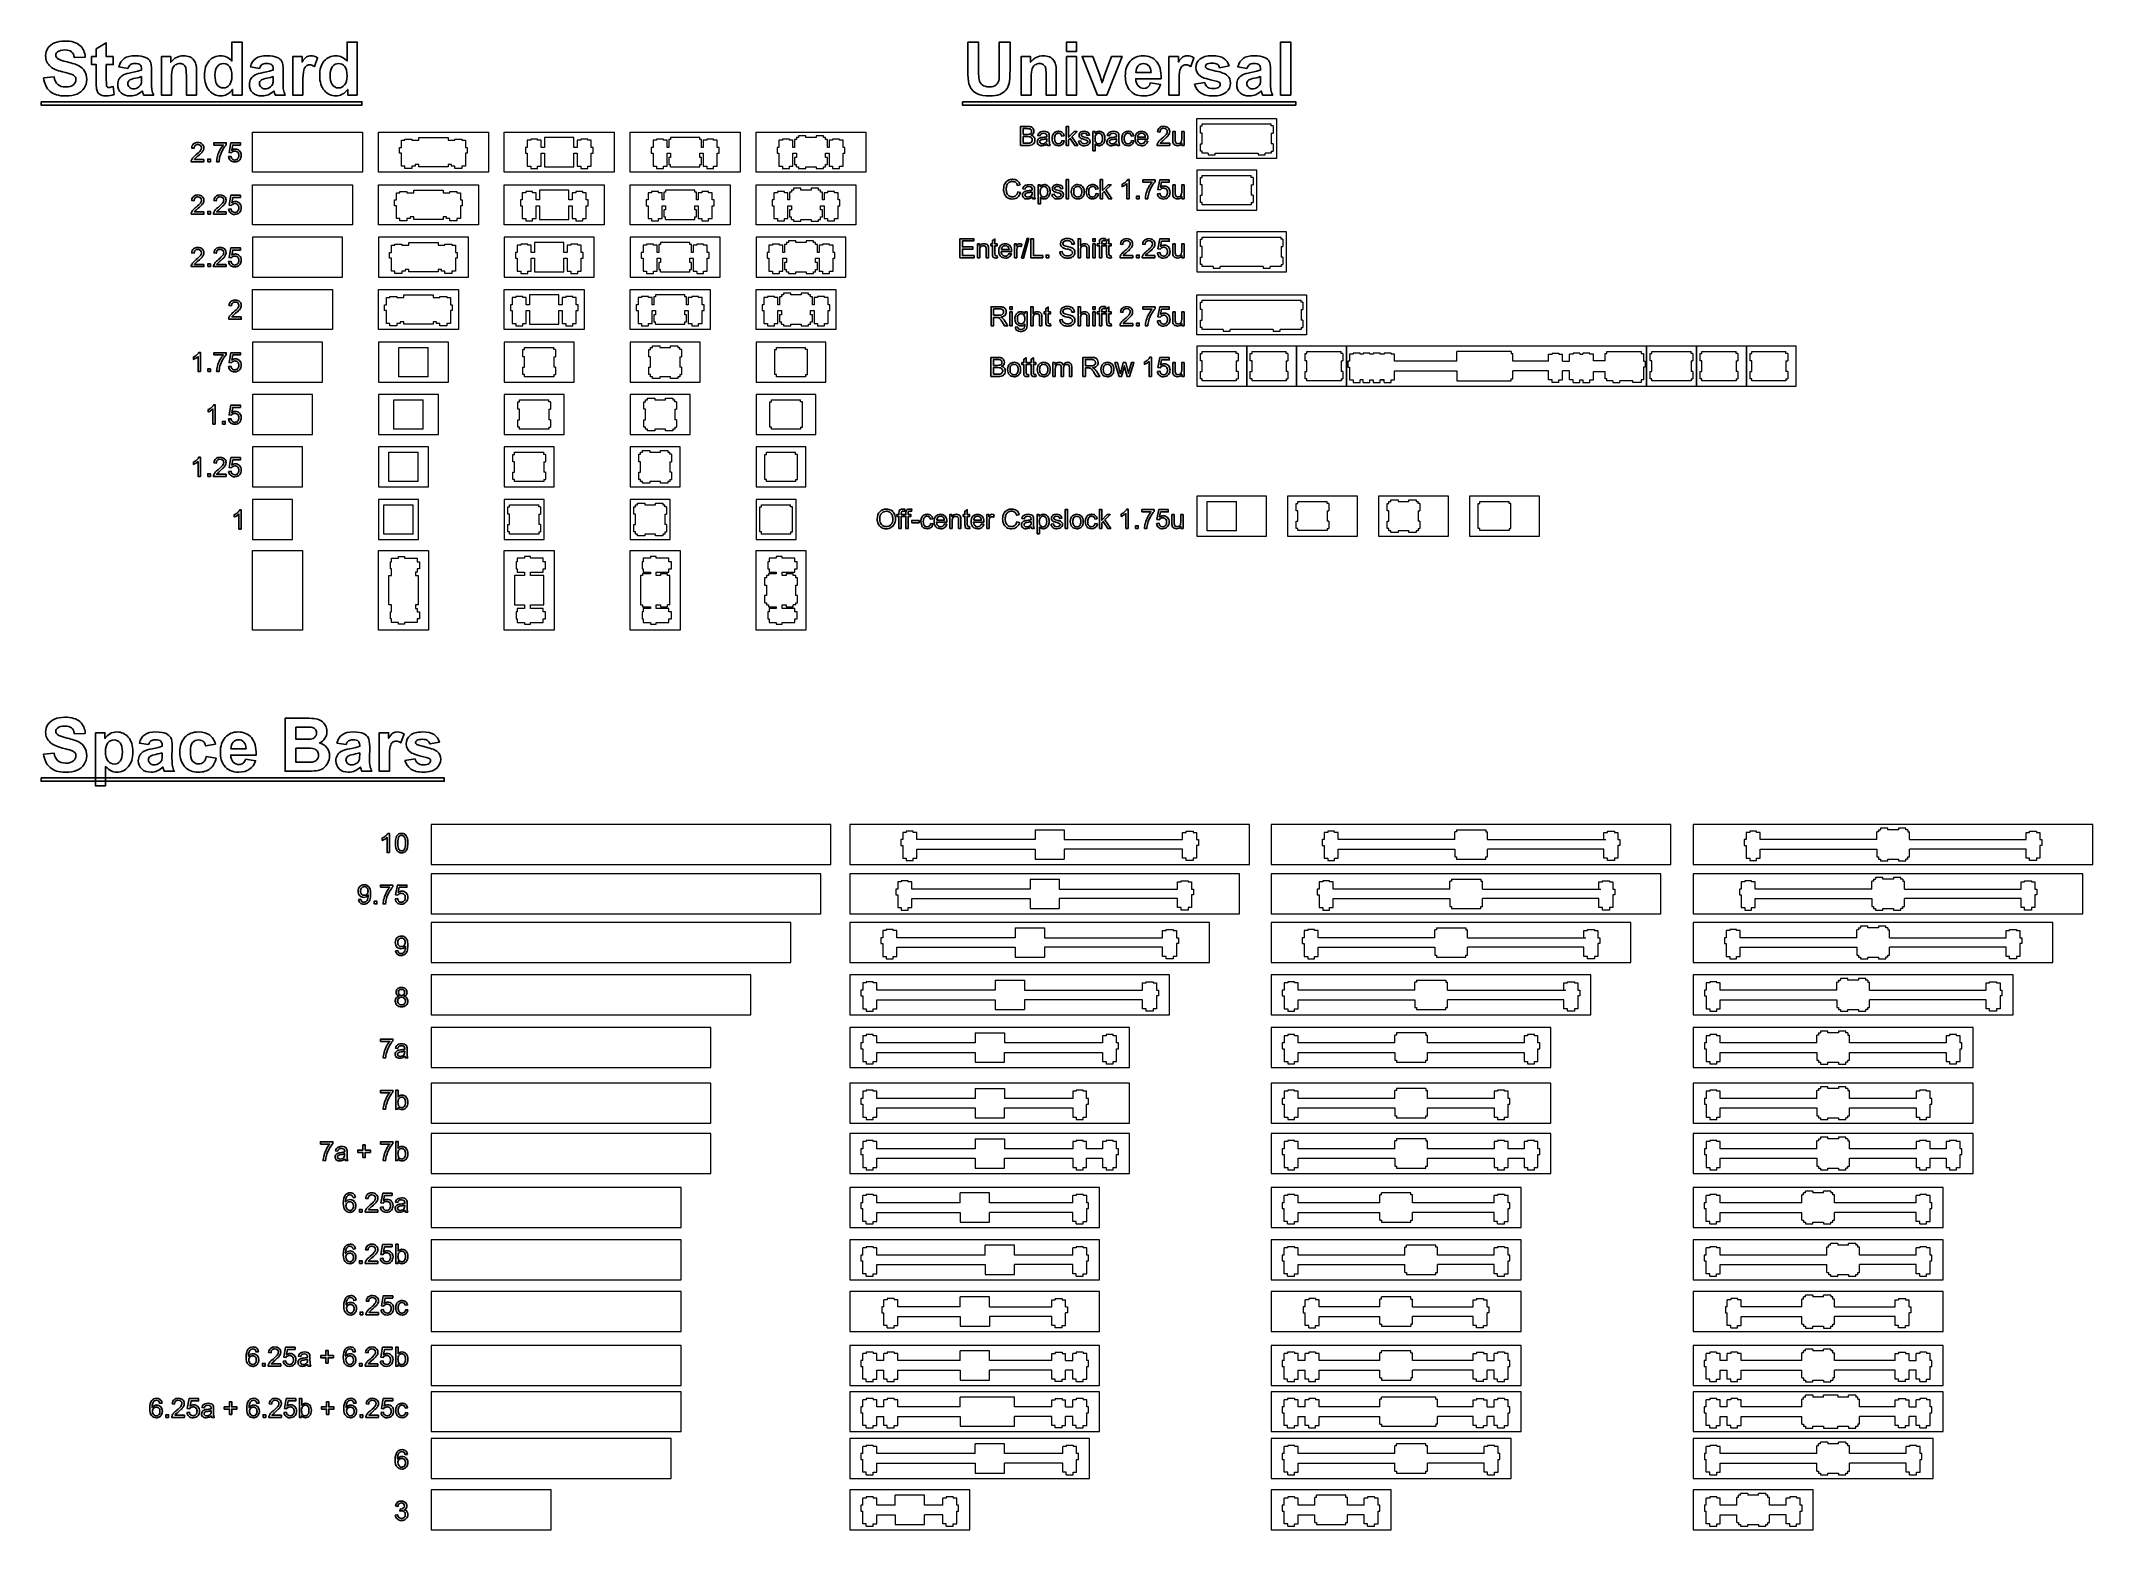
# Model space of a CAD drawing. Header units: millimetres. Extents: x -489 to 489, y -241 to 468.
import ezdxf

# ---------------------------------------------------------------- set-up
doc = ezdxf.new("R2010")
doc.units = ezdxf.units.MM
doc.header["$MEASUREMENT"] = 0
doc.layers.add('Layer 1', color=7, linetype='Continuous')

msp = doc.modelspace()

# ---------------------------------------------------------------- linework, layer by layer
at = {"layer": 'Layer 1', "color": 250, "lineweight": 9}
for points in [[(133.2512, 303.9031), (276.1262, 303.9031), (276.1262, 322.9531), (133.2512, 322.9531), (133.2512, 303.9031)], [(-303.009, 76.0051), (-112.509, 76.0051), (-112.509, 95.0551), (-303.009, 95.0551), (-303.009, 76.0051)], [(-103.509, 76.0051), (86.991, 76.0051), (86.991, 95.0551), (-103.509, 95.0551), (-103.509, 76.0051)], [(97.2987, 76.0051), (287.7987, 76.0051), (287.7987, 95.0551), (97.2987, 95.0551), (97.2987, 76.0051)], [(298.4269, 76.0051), (488.9269, 76.0051), (488.9269, 95.0551), (298.4269, 95.0551), (298.4269, 76.0051)], [(-303.009, 52.4551), (-117.2716, 52.4551), (-117.2716, 71.5051), (-303.009, 71.5051), (-303.009, 52.4551)], [(-103.509, 52.4551), (82.2284, 52.4551), (82.2284, 71.5051), (-103.509, 71.5051), (-103.509, 52.4551)], [(97.2989, 52.4551), (283.0359, 52.4551), (283.0359, 71.5051), (97.2989, 71.5051), (97.2989, 52.4551)], [(298.4269, 52.4551), (484.1639, 52.4551), (484.1639, 71.5051), (298.4269, 71.5051), (298.4269, 52.4551)], [(-303.009, 29.26), (-131.559, 29.26), (-131.559, 48.31), (-303.009, 48.31), (-303.009, 29.26)], [(-103.509, 29.26), (67.941, 29.26), (67.941, 48.31), (-103.509, 48.31), (-103.509, 29.26)], [(97.2987, 29.26), (268.7487, 29.26), (268.7487, 48.31), (97.2987, 48.31), (97.2987, 29.26)], [(298.4269, 29.26), (469.8769, 29.26), (469.8769, 48.31), (298.4269, 48.31), (298.4269, 29.26)], [(-303.009, 4.2793), (-150.609, 4.2793), (-150.609, 23.3293), (-303.009, 23.3293), (-303.009, 4.2793)], [(-103.509, 4.2793), (48.891, 4.2793), (48.891, 23.3293), (-103.509, 23.3293), (-103.509, 4.2793)], [(97.2987, 4.2793), (249.6987, 4.2793), (249.6987, 23.3293), (97.2987, 23.3293), (97.2987, 4.2793)], [(298.4269, 4.2793), (450.8269, 4.2793), (450.8269, 23.3293), (298.4269, 23.3293), (298.4269, 4.2793)], [(-303.009, -20.856), (-169.659, -20.856), (-169.659, -1.806), (-303.009, -1.806), (-303.009, -20.856)], [(-103.509, -20.856), (29.841, -20.856), (29.841, -1.806), (-103.509, -1.806), (-103.509, -20.856)], [(97.2987, -20.856), (230.6487, -20.856), (230.6487, -1.806), (97.2987, -1.806), (97.2987, -20.856)], [(298.4269, -20.856), (431.7769, -20.856), (431.7769, -1.806), (298.4269, -1.806), (298.4269, -20.856)], [(-303.009, -47.3027), (-169.659, -47.3027), (-169.659, -28.2527), (-303.009, -28.2527), (-303.009, -47.3027)], [(-103.509, -47.3027), (29.841, -47.3027), (29.841, -28.2527), (-103.509, -28.2527), (-103.509, -47.3027)], [(97.2987, -47.3027), (230.6487, -47.3027), (230.6487, -28.2527), (97.2987, -28.2527), (97.2987, -47.3027)], [(298.4269, -47.3027), (431.7769, -47.3027), (431.7769, -28.2527), (298.4269, -28.2527), (298.4269, -47.3027)], [(-303.009, -71.3027), (-169.659, -71.3027), (-169.659, -52.2527), (-303.009, -52.2527), (-303.009, -71.3027)], [(-103.509, -71.3027), (29.841, -71.3027), (29.841, -52.2527), (-103.509, -52.2527), (-103.509, -71.3027)], [(97.2987, -71.3027), (230.6487, -71.3027), (230.6487, -52.2527), (97.2987, -52.2527), (97.2987, -71.3027)], [(298.4269, -71.3027), (431.7769, -71.3027), (431.7769, -52.2527), (298.4269, -52.2527), (298.4269, -71.3027)], [(-303.009, -97.0614), (-183.9466, -97.0614), (-183.9466, -78.0114), (-303.009, -78.0114), (-303.009, -97.0614)], [(-103.509, -97.0614), (15.5534, -97.0614), (15.5534, -78.0114), (-103.509, -78.0114), (-103.509, -97.0614)], [(97.2987, -97.0614), (216.3611, -97.0614), (216.3611, -78.0114), (97.2987, -78.0114), (97.2987, -97.0614)], [(298.4269, -97.0614), (417.4893, -97.0614), (417.4893, -78.0114), (298.4269, -78.0114), (298.4269, -97.0614)], [(-303.009, -121.9568), (-183.9466, -121.9568), (-183.9466, -102.9068), (-303.009, -102.9068), (-303.009, -121.9568)], [(-103.509, -121.9568), (15.5534, -121.9568), (15.5534, -102.9068), (-103.509, -102.9068), (-103.509, -121.9568)], [(97.2987, -121.9568), (216.3611, -121.9568), (216.3611, -102.9068), (97.2987, -102.9068), (97.2987, -121.9568)], [(298.4269, -121.9568), (417.4893, -121.9568), (417.4893, -102.9068), (298.4269, -102.9068), (298.4269, -121.9568)], [(-303.009, -146.6486), (-183.9466, -146.6486), (-183.9466, -127.5986), (-303.009, -127.5986), (-303.009, -146.6486)], [(-103.509, -146.6486), (15.5534, -146.6486), (15.5534, -127.5986), (-103.509, -127.5986), (-103.509, -146.6486)], [(97.2987, -146.6485), (216.3611, -146.6485), (216.3611, -127.5985), (97.2987, -127.5985), (97.2987, -146.6485)], [(298.4269, -146.6485), (417.4893, -146.6485), (417.4893, -127.5985), (298.4269, -127.5985), (298.4269, -146.6485)], [(-303.009, -172.2537), (-183.9466, -172.2537), (-183.9466, -153.2037), (-303.009, -153.2037), (-303.009, -172.2537)], [(-103.509, -172.2537), (15.5534, -172.2537), (15.5534, -153.2037), (-103.509, -153.2037), (-103.509, -172.2537)], [(97.2987, -172.2537), (216.3611, -172.2537), (216.3611, -153.2037), (97.2987, -153.2037), (97.2987, -172.2537)], [(298.4269, -172.2537), (417.4893, -172.2537), (417.4893, -153.2037), (298.4269, -153.2037), (298.4269, -172.2537)], [(-303.009, -194.3027), (-183.9466, -194.3027), (-183.9466, -175.2527), (-303.009, -175.2527), (-303.009, -194.3027)], [(-103.509, -194.3027), (15.5534, -194.3027), (15.5534, -175.2527), (-103.509, -175.2527), (-103.509, -194.3027)], [(97.2987, -194.3027), (216.3611, -194.3027), (216.3611, -175.2527), (97.2987, -175.2527), (97.2987, -194.3027)], [(298.4269, -194.3027), (417.4893, -194.3027), (417.4893, -175.2527), (298.4269, -175.2527), (298.4269, -194.3027)], [(-303.009, -216.5947), (-188.709, -216.5947), (-188.709, -197.5447), (-303.009, -197.5447), (-303.009, -216.5947)], [(-103.509, -216.5947), (10.791, -216.5947), (10.791, -197.5447), (-103.509, -197.5447), (-103.509, -216.5947)], [(97.2987, -216.5947), (211.5987, -216.5947), (211.5987, -197.5447), (97.2987, -197.5447), (97.2987, -216.5947)], [(298.4269, -216.5947), (412.7269, -216.5947), (412.7269, -197.5447), (298.4269, -197.5447), (298.4269, -216.5947)], [(-303.009, -241.1447), (-245.859, -241.1447), (-245.859, -222.0947), (-303.009, -222.0947), (-303.009, -241.1447)], [(-103.509, -241.1447), (-46.359, -241.1447), (-46.359, -222.0947), (-103.509, -222.0947), (-103.509, -241.1447)], [(97.2987, -241.1447), (154.4487, -241.1447), (154.4487, -222.0947), (97.2987, -222.0947), (97.2987, -241.1447)], [(298.4269, -241.1447), (355.5769, -241.1447), (355.5769, -222.0947), (298.4269, -222.0947), (298.4269, -241.1447)]]:
    msp.add_lwpolyline(points, close=True, dxfattribs=at)
at = {"layer": 'Layer 1', "color": 250}
for points, knots in [([(-487.6923, 450.7797), (-487.6923, 450.7797), (-482.7181, 451.2736), (-482.7181, 451.2736), (-482.7181, 451.2736), (-482.4183, 449.6097), (-481.8185, 448.3926), (-480.9072, 447.6106), (-480.9072, 447.6106), (-479.9959, 446.8286), (-478.767, 446.4406), (-477.2207, 446.4406), (-477.2207, 446.4406), (-475.5861, 446.4406), (-474.3514, 446.7875), (-473.5224, 447.4813), (-473.5224, 447.4813), (-472.6934, 448.1751), (-472.2759, 448.9864), (-472.2759, 449.9154), (-472.2759, 449.9154), (-472.2759, 450.5151), (-472.4523, 451.0208), (-472.7992, 451.4441), (-472.7992, 451.4441), (-473.1461, 451.8616), (-473.7576, 452.2261), (-474.6278, 452.5319), (-474.6278, 452.5319), (-475.2216, 452.7435), (-476.5739, 453.1081), (-478.6906, 453.6372), (-478.6906, 453.6372), (-481.4128, 454.3193), (-483.3237, 455.1542), (-484.4232, 456.1478), (-484.4232, 456.1478), (-485.9696, 457.5413), (-486.7398, 459.2405), (-486.7398, 461.2454), (-486.7398, 461.2454), (-486.7398, 462.5331), (-486.3752, 463.7443), (-485.6521, 464.8673), (-485.6521, 464.8673), (-484.923, 465.9903), (-483.8764, 466.8428), (-482.5065, 467.4308), (-482.5065, 467.4308), (-481.1365, 468.0188), (-479.4902, 468.3127), (-477.5499, 468.3127), (-477.5499, 468.3127), (-474.3926, 468.3127), (-472.0113, 467.6131), (-470.418, 466.2078), (-470.418, 466.2078), (-468.8187, 464.8026), (-467.9838, 462.9329), (-467.9015, 460.5869), (-467.9015, 460.5869), (-467.9015, 460.5869), (-473.0168, 460.4105), (-473.0168, 460.4105), (-473.0168, 460.4105), (-473.2343, 461.7158), (-473.6988, 462.6507), (-474.4102, 463.221), (-474.4102, 463.221), (-475.1217, 463.7913), (-476.1918, 464.0794), (-477.6146, 464.0794), (-477.6146, 464.0794), (-479.0845, 464.0794), (-480.2369, 463.7737), (-481.066, 463.1622), (-481.066, 463.1622), (-481.601, 462.7683), (-481.8715, 462.245), (-481.8715, 461.5865), (-481.8715, 461.5865), (-481.8715, 460.9867), (-481.6186, 460.4752), (-481.113, 460.0519), (-481.113, 460.0519), (-480.4721, 459.5051), (-478.914, 458.9406), (-476.4387, 458.3527), (-476.4387, 458.3527), (-473.9634, 457.7706), (-472.1348, 457.1591), (-470.953, 456.5359), (-470.953, 456.5359), (-469.7653, 455.9068), (-468.8363, 455.0542), (-468.1661, 453.9665), (-468.1661, 453.9665), (-467.4958, 452.8787), (-467.1607, 451.5382), (-467.1607, 449.9448), (-467.1607, 449.9448), (-467.1607, 448.4984), (-467.5605, 447.1402), (-468.366, 445.8761), (-468.366, 445.8761), (-469.1715, 444.612), (-470.3063, 443.6713), (-471.7762, 443.0598), (-471.7762, 443.0598), (-473.2461, 442.4424), (-475.0805, 442.1367), (-477.2736, 442.1367), (-477.2736, 442.1367), (-480.4662, 442.1367), (-482.918, 442.8716), (-484.629, 444.3474), (-484.629, 444.3474), (-486.34, 445.8173), (-487.3571, 447.9634), (-487.6923, 450.7797)], [0, 0, 0, 0, 0.03225806, 0.03225806, 0.03225806, 0.03225806, 0.06451613, 0.06451613, 0.06451613, 0.06451613, 0.09677419, 0.09677419, 0.09677419, 0.09677419, 0.12903226, 0.12903226, 0.12903226, 0.12903226, 0.16129032, 0.16129032, 0.16129032, 0.16129032, 0.19354839, 0.19354839, 0.19354839, 0.19354839, 0.22580645, 0.22580645, 0.22580645, 0.22580645, 0.25806452, 0.25806452, 0.25806452, 0.25806452, 0.29032258, 0.29032258, 0.29032258, 0.29032258, 0.32258065, 0.32258065, 0.32258065, 0.32258065, 0.35483871, 0.35483871, 0.35483871, 0.35483871, 0.38709677, 0.38709677, 0.38709677, 0.38709677, 0.41935484, 0.41935484, 0.41935484, 0.41935484, 0.4516129, 0.4516129, 0.4516129, 0.4516129, 0.48387097, 0.48387097, 0.48387097, 0.48387097, 0.51612903, 0.51612903, 0.51612903, 0.51612903, 0.5483871, 0.5483871, 0.5483871, 0.5483871, 0.58064516, 0.58064516, 0.58064516, 0.58064516, 0.61290323, 0.61290323, 0.61290323, 0.61290323, 0.64516129, 0.64516129, 0.64516129, 0.64516129, 0.67741935, 0.67741935, 0.67741935, 0.67741935, 0.70967742, 0.70967742, 0.70967742, 0.70967742, 0.74193548, 0.74193548, 0.74193548, 0.74193548, 0.77419355, 0.77419355, 0.77419355, 0.77419355, 0.80645161, 0.80645161, 0.80645161, 0.80645161, 0.83870968, 0.83870968, 0.83870968, 0.83870968, 0.87096774, 0.87096774, 0.87096774, 0.87096774, 0.90322581, 0.90322581, 0.90322581, 0.90322581, 0.93548387, 0.93548387, 0.93548387, 0.93548387, 1, 1, 1, 1]), ([(-454.496, 460.9044), (-454.496, 460.9044), (-454.496, 457.0592), (-454.496, 457.0592), (-454.496, 457.0592), (-454.496, 457.0592), (-457.8121, 457.0592), (-457.8121, 457.0592), (-457.8121, 457.0592), (-457.8121, 457.0592), (-457.8121, 449.645), (-457.8121, 449.645), (-457.8121, 449.645), (-457.8121, 448.1398), (-457.7827, 447.2637), (-457.718, 447.0168), (-457.718, 447.0168), (-457.6533, 446.7698), (-457.5122, 446.564), (-457.2829, 446.3994), (-457.2829, 446.3994), (-457.0595, 446.2407), (-456.789, 446.1583), (-456.4657, 446.1583), (-456.4657, 446.1583), (-456.0129, 446.1583), (-455.3662, 446.3112), (-454.5136, 446.6228), (-454.5136, 446.6228), (-454.5136, 446.6228), (-454.1079, 442.8599), (-454.1079, 442.8599), (-454.1079, 442.8599), (-455.2309, 442.3778), (-456.5009, 442.1367), (-457.9238, 442.1367), (-457.9238, 442.1367), (-458.794, 442.1367), (-459.576, 442.2837), (-460.2757, 442.5777), (-460.2757, 442.5777), (-460.9753, 442.8716), (-461.4869, 443.2538), (-461.8102, 443.7183), (-461.8102, 443.7183), (-462.1395, 444.1887), (-462.3629, 444.8178), (-462.4923, 445.6174), (-462.4923, 445.6174), (-462.5922, 446.1819), (-462.6451, 447.3225), (-462.6451, 449.0452), (-462.6451, 449.0452), (-462.6451, 449.0452), (-462.6451, 457.0592), (-462.6451, 457.0592), (-462.6451, 457.0592), (-462.6451, 457.0592), (-464.8676, 457.0592), (-464.8676, 457.0592), (-464.8676, 457.0592), (-464.8676, 457.0592), (-464.8676, 460.9044), (-464.8676, 460.9044), (-464.8676, 460.9044), (-464.8676, 460.9044), (-462.6451, 460.9044), (-462.6451, 460.9044), (-462.6451, 460.9044), (-462.6451, 460.9044), (-462.6451, 464.538), (-462.6451, 464.538), (-462.6451, 464.538), (-462.6451, 464.538), (-457.8121, 467.3955), (-457.8121, 467.3955), (-457.8121, 467.3955), (-457.8121, 467.3955), (-457.8121, 460.9044), (-457.8121, 460.9044), (-457.8121, 460.9044), (-457.8121, 460.9044), (-454.496, 460.9044), (-454.496, 460.9044)], [0, 0, 0, 0, 0.04545455, 0.04545455, 0.04545455, 0.04545455, 0.09090909, 0.09090909, 0.09090909, 0.09090909, 0.13636364, 0.13636364, 0.13636364, 0.13636364, 0.18181818, 0.18181818, 0.18181818, 0.18181818, 0.22727273, 0.22727273, 0.22727273, 0.22727273, 0.27272727, 0.27272727, 0.27272727, 0.27272727, 0.31818182, 0.31818182, 0.31818182, 0.31818182, 0.36363636, 0.36363636, 0.36363636, 0.36363636, 0.40909091, 0.40909091, 0.40909091, 0.40909091, 0.45454545, 0.45454545, 0.45454545, 0.45454545, 0.5, 0.5, 0.5, 0.5, 0.54545455, 0.54545455, 0.54545455, 0.54545455, 0.59090909, 0.59090909, 0.59090909, 0.59090909, 0.63636364, 0.63636364, 0.63636364, 0.63636364, 0.68181818, 0.68181818, 0.68181818, 0.68181818, 0.72727273, 0.72727273, 0.72727273, 0.72727273, 0.77272727, 0.77272727, 0.77272727, 0.77272727, 0.81818182, 0.81818182, 0.81818182, 0.81818182, 0.86363636, 0.86363636, 0.86363636, 0.86363636, 0.90909091, 0.90909091, 0.90909091, 0.90909091, 1, 1, 1, 1]), ([(-447.511, 455.26), (-447.511, 455.26), (-451.8854, 456.0361), (-451.8854, 456.0361), (-451.8854, 456.0361), (-451.3915, 457.8235), (-450.539, 459.1464), (-449.3337, 460.0048), (-449.3337, 460.0048), (-448.1283, 460.8633), (-446.3351, 461.2925), (-443.9597, 461.2925), (-443.9597, 461.2925), (-441.8019, 461.2925), (-440.1909, 461.0397), (-439.1325, 460.5281), (-439.1325, 460.5281), (-438.0801, 460.0166), (-437.3334, 459.3698), (-436.9042, 458.582), (-436.9042, 458.582), (-436.4749, 457.7941), (-436.2574, 456.3536), (-436.2574, 454.2487), (-436.2574, 454.2487), (-436.2574, 454.2487), (-436.3279, 448.6043), (-436.3279, 448.6043), (-436.3279, 448.6043), (-436.3279, 446.9991), (-436.2515, 445.8115), (-436.0986, 445.0471), (-436.0986, 445.0471), (-435.9458, 444.2827), (-435.6577, 443.4655), (-435.2343, 442.5953), (-435.2343, 442.5953), (-435.2343, 442.5953), (-440.0321, 442.5953), (-440.0321, 442.5953), (-440.0321, 442.5953), (-440.1556, 442.9128), (-440.3143, 443.3832), (-440.4966, 444.0064), (-440.4966, 444.0064), (-440.573, 444.2945), (-440.6318, 444.4827), (-440.6671, 444.5709), (-440.6671, 444.5709), (-441.4903, 443.7595), (-442.3722, 443.1539), (-443.3129, 442.7482), (-443.3129, 442.7482), (-444.2537, 442.3425), (-445.2532, 442.1367), (-446.3174, 442.1367), (-446.3174, 442.1367), (-448.193, 442.1367), (-449.6747, 442.6482), (-450.7565, 443.6713), (-450.7565, 443.6713), (-451.8384, 444.6884), (-452.3793, 445.982), (-452.3793, 447.5459), (-452.3793, 447.5459), (-452.3793, 448.5749), (-452.1324, 449.498), (-451.6385, 450.3094), (-451.6385, 450.3094), (-451.1446, 451.1149), (-450.4567, 451.7381), (-449.563, 452.1673), (-449.563, 452.1673), (-448.6751, 452.5965), (-447.3934, 452.9728), (-445.7177, 453.2962), (-445.7177, 453.2962), (-443.4599, 453.7195), (-441.8901, 454.1193), (-441.0199, 454.4839), (-441.0199, 454.4839), (-441.0199, 454.4839), (-441.0199, 454.9719), (-441.0199, 454.9719), (-441.0199, 454.9719), (-441.0199, 455.9126), (-441.2492, 456.5829), (-441.7078, 456.9886), (-441.7078, 456.9886), (-442.1723, 457.3884), (-443.0425, 457.5883), (-444.3183, 457.5883), (-444.3183, 457.5883), (-445.1827, 457.5883), (-445.8529, 457.4178), (-446.3351, 457.0709), (-446.3351, 457.0709), (-446.8231, 456.7299), (-447.2111, 456.1243), (-447.511, 455.26)], [0, 0, 0, 0, 0.03846154, 0.03846154, 0.03846154, 0.03846154, 0.07692308, 0.07692308, 0.07692308, 0.07692308, 0.11538462, 0.11538462, 0.11538462, 0.11538462, 0.15384615, 0.15384615, 0.15384615, 0.15384615, 0.19230769, 0.19230769, 0.19230769, 0.19230769, 0.23076923, 0.23076923, 0.23076923, 0.23076923, 0.26923077, 0.26923077, 0.26923077, 0.26923077, 0.30769231, 0.30769231, 0.30769231, 0.30769231, 0.34615385, 0.34615385, 0.34615385, 0.34615385, 0.38461538, 0.38461538, 0.38461538, 0.38461538, 0.42307692, 0.42307692, 0.42307692, 0.42307692, 0.46153846, 0.46153846, 0.46153846, 0.46153846, 0.5, 0.5, 0.5, 0.5, 0.53846154, 0.53846154, 0.53846154, 0.53846154, 0.57692308, 0.57692308, 0.57692308, 0.57692308, 0.61538462, 0.61538462, 0.61538462, 0.61538462, 0.65384615, 0.65384615, 0.65384615, 0.65384615, 0.69230769, 0.69230769, 0.69230769, 0.69230769, 0.73076923, 0.73076923, 0.73076923, 0.73076923, 0.76923077, 0.76923077, 0.76923077, 0.76923077, 0.80769231, 0.80769231, 0.80769231, 0.80769231, 0.84615385, 0.84615385, 0.84615385, 0.84615385, 0.88461538, 0.88461538, 0.88461538, 0.88461538, 0.92307692, 0.92307692, 0.92307692, 0.92307692, 1, 1, 1, 1]), ([(-414.8379, 442.5953), (-414.8379, 442.5953), (-419.671, 442.5953), (-419.671, 442.5953), (-419.671, 442.5953), (-419.671, 442.5953), (-419.671, 451.9263), (-419.671, 451.9263), (-419.671, 451.9263), (-419.671, 453.9018), (-419.7768, 455.1777), (-419.9826, 455.7539), (-419.9826, 455.7539), (-420.1943, 456.336), (-420.5294, 456.7828), (-420.9998, 457.1062), (-420.9998, 457.1062), (-421.4701, 457.4296), (-422.0346, 457.5883), (-422.6931, 457.5883), (-422.6931, 457.5883), (-423.5398, 457.5883), (-424.2982, 457.359), (-424.9685, 456.9004), (-424.9685, 456.9004), (-425.6447, 456.4418), (-426.1033, 455.8303), (-426.3502, 455.0777), (-426.3502, 455.0777), (-426.603, 454.3193), (-426.7265, 452.9199), (-426.7265, 450.8738), (-426.7265, 450.8738), (-426.7265, 450.8738), (-426.7265, 442.5953), (-426.7265, 442.5953), (-426.7265, 442.5953), (-426.7265, 442.5953), (-431.5596, 442.5953), (-431.5596, 442.5953), (-431.5596, 442.5953), (-431.5596, 442.5953), (-431.5596, 460.9044), (-431.5596, 460.9044), (-431.5596, 460.9044), (-431.5596, 460.9044), (-427.0793, 460.9044), (-427.0793, 460.9044), (-427.0793, 460.9044), (-427.0793, 460.9044), (-427.0793, 458.2174), (-427.0793, 458.2174), (-427.0793, 458.2174), (-425.4742, 460.2694), (-423.4574, 461.2925), (-421.0174, 461.2925), (-421.0174, 461.2925), (-419.9473, 461.2925), (-418.9654, 461.0985), (-418.0776, 460.7163), (-418.0776, 460.7163), (-417.1839, 460.3282), (-416.5136, 459.8402), (-416.0609, 459.2464), (-416.0609, 459.2464), (-415.6023, 458.6467), (-415.2848, 457.9705), (-415.1084, 457.212), (-415.1084, 457.212), (-414.9261, 456.4536), (-414.8379, 455.3717), (-414.8379, 453.9606), (-414.8379, 453.9606), (-414.8379, 453.9606), (-414.8379, 442.5953), (-414.8379, 442.5953)], [0, 0, 0, 0, 0.05, 0.05, 0.05, 0.05, 0.1, 0.1, 0.1, 0.1, 0.15, 0.15, 0.15, 0.15, 0.2, 0.2, 0.2, 0.2, 0.25, 0.25, 0.25, 0.25, 0.3, 0.3, 0.3, 0.3, 0.35, 0.35, 0.35, 0.35, 0.4, 0.4, 0.4, 0.4, 0.45, 0.45, 0.45, 0.45, 0.5, 0.5, 0.5, 0.5, 0.55, 0.55, 0.55, 0.55, 0.6, 0.6, 0.6, 0.6, 0.65, 0.65, 0.65, 0.65, 0.7, 0.7, 0.7, 0.7, 0.75, 0.75, 0.75, 0.75, 0.8, 0.8, 0.8, 0.8, 0.85, 0.85, 0.85, 0.85, 0.9, 0.9, 0.9, 0.9, 1, 1, 1, 1]), ([(-393.148, 442.5953), (-393.148, 442.5953), (-397.6283, 442.5953), (-397.6283, 442.5953), (-397.6283, 442.5953), (-397.6283, 442.5953), (-397.6283, 445.2823), (-397.6283, 445.2823), (-397.6283, 445.2823), (-398.375, 444.2357), (-399.2628, 443.4537), (-400.28, 442.9246), (-400.28, 442.9246), (-401.2972, 442.4013), (-402.3261, 442.1367), (-403.3609, 442.1367), (-403.3609, 442.1367), (-405.4717, 442.1367), (-407.2767, 442.9834), (-408.7819, 444.6826), (-408.7819, 444.6826), (-410.2812, 446.3818), (-411.0338, 448.7454), (-411.0338, 451.7851), (-411.0338, 451.7851), (-411.0338, 454.8896), (-410.3047, 457.2532), (-408.8407, 458.8701), (-408.8407, 458.8701), (-407.3767, 460.487), (-405.5305, 461.2925), (-403.2962, 461.2925), (-403.2962, 461.2925), (-401.2501, 461.2925), (-399.4745, 460.4399), (-397.9811, 458.7407), (-397.9811, 458.7407), (-397.9811, 458.7407), (-397.9811, 467.8541), (-397.9811, 467.8541), (-397.9811, 467.8541), (-397.9811, 467.8541), (-393.148, 467.8541), (-393.148, 467.8541), (-393.148, 467.8541), (-393.148, 467.8541), (-393.148, 442.5953), (-393.148, 442.5953)], [0, 0, 0, 0, 0.07692308, 0.07692308, 0.07692308, 0.07692308, 0.15384615, 0.15384615, 0.15384615, 0.15384615, 0.23076923, 0.23076923, 0.23076923, 0.23076923, 0.30769231, 0.30769231, 0.30769231, 0.30769231, 0.38461538, 0.38461538, 0.38461538, 0.38461538, 0.46153846, 0.46153846, 0.46153846, 0.46153846, 0.53846154, 0.53846154, 0.53846154, 0.53846154, 0.61538462, 0.61538462, 0.61538462, 0.61538462, 0.69230769, 0.69230769, 0.69230769, 0.69230769, 0.76923077, 0.76923077, 0.76923077, 0.76923077, 0.84615385, 0.84615385, 0.84615385, 0.84615385, 1, 1, 1, 1]), ([(-384.7931, 455.26), (-384.7931, 455.26), (-389.1675, 456.0361), (-389.1675, 456.0361), (-389.1675, 456.0361), (-388.6736, 457.8235), (-387.8211, 459.1464), (-386.6158, 460.0048), (-386.6158, 460.0048), (-385.4104, 460.8633), (-383.6172, 461.2925), (-381.2418, 461.2925), (-381.2418, 461.2925), (-379.084, 461.2925), (-377.473, 461.0397), (-376.4146, 460.5281), (-376.4146, 460.5281), (-375.3622, 460.0166), (-374.6155, 459.3698), (-374.1863, 458.582), (-374.1863, 458.582), (-373.757, 457.7941), (-373.5395, 456.3536), (-373.5395, 454.2487), (-373.5395, 454.2487), (-373.5395, 454.2487), (-373.61, 448.6043), (-373.61, 448.6043), (-373.61, 448.6043), (-373.61, 446.9991), (-373.5336, 445.8115), (-373.3807, 445.0471), (-373.3807, 445.0471), (-373.2279, 444.2827), (-372.9398, 443.4655), (-372.5164, 442.5953), (-372.5164, 442.5953), (-372.5164, 442.5953), (-377.3142, 442.5953), (-377.3142, 442.5953), (-377.3142, 442.5953), (-377.4377, 442.9128), (-377.5964, 443.3832), (-377.7787, 444.0064), (-377.7787, 444.0064), (-377.8551, 444.2945), (-377.9139, 444.4827), (-377.9492, 444.5709), (-377.9492, 444.5709), (-378.7724, 443.7595), (-379.6543, 443.1539), (-380.595, 442.7482), (-380.595, 442.7482), (-381.5358, 442.3425), (-382.5353, 442.1367), (-383.5995, 442.1367), (-383.5995, 442.1367), (-385.4751, 442.1367), (-386.9568, 442.6482), (-388.0386, 443.6713), (-388.0386, 443.6713), (-389.1205, 444.6884), (-389.6614, 445.982), (-389.6614, 447.5459), (-389.6614, 447.5459), (-389.6614, 448.5749), (-389.4145, 449.498), (-388.9206, 450.3094), (-388.9206, 450.3094), (-388.4267, 451.1149), (-387.7388, 451.7381), (-386.8451, 452.1673), (-386.8451, 452.1673), (-385.9572, 452.5965), (-384.6755, 452.9728), (-382.9998, 453.2962), (-382.9998, 453.2962), (-380.742, 453.7195), (-379.1722, 454.1193), (-378.302, 454.4839), (-378.302, 454.4839), (-378.302, 454.4839), (-378.302, 454.9719), (-378.302, 454.9719), (-378.302, 454.9719), (-378.302, 455.9126), (-378.5313, 456.5829), (-378.9899, 456.9886), (-378.9899, 456.9886), (-379.4544, 457.3884), (-380.3246, 457.5883), (-381.6004, 457.5883), (-381.6004, 457.5883), (-382.4648, 457.5883), (-383.135, 457.4178), (-383.6172, 457.0709), (-383.6172, 457.0709), (-384.1052, 456.7299), (-384.4932, 456.1243), (-384.7931, 455.26)], [0, 0, 0, 0, 0.03846154, 0.03846154, 0.03846154, 0.03846154, 0.07692308, 0.07692308, 0.07692308, 0.07692308, 0.11538462, 0.11538462, 0.11538462, 0.11538462, 0.15384615, 0.15384615, 0.15384615, 0.15384615, 0.19230769, 0.19230769, 0.19230769, 0.19230769, 0.23076923, 0.23076923, 0.23076923, 0.23076923, 0.26923077, 0.26923077, 0.26923077, 0.26923077, 0.30769231, 0.30769231, 0.30769231, 0.30769231, 0.34615385, 0.34615385, 0.34615385, 0.34615385, 0.38461538, 0.38461538, 0.38461538, 0.38461538, 0.42307692, 0.42307692, 0.42307692, 0.42307692, 0.46153846, 0.46153846, 0.46153846, 0.46153846, 0.5, 0.5, 0.5, 0.5, 0.53846154, 0.53846154, 0.53846154, 0.53846154, 0.57692308, 0.57692308, 0.57692308, 0.57692308, 0.61538462, 0.61538462, 0.61538462, 0.61538462, 0.65384615, 0.65384615, 0.65384615, 0.65384615, 0.69230769, 0.69230769, 0.69230769, 0.69230769, 0.73076923, 0.73076923, 0.73076923, 0.73076923, 0.76923077, 0.76923077, 0.76923077, 0.76923077, 0.80769231, 0.80769231, 0.80769231, 0.80769231, 0.84615385, 0.84615385, 0.84615385, 0.84615385, 0.88461538, 0.88461538, 0.88461538, 0.88461538, 0.92307692, 0.92307692, 0.92307692, 0.92307692, 1, 1, 1, 1]), ([(-364.1497, 442.5953), (-364.1497, 442.5953), (-368.9828, 442.5953), (-368.9828, 442.5953), (-368.9828, 442.5953), (-368.9828, 442.5953), (-368.9828, 460.9044), (-368.9828, 460.9044), (-368.9828, 460.9044), (-368.9828, 460.9044), (-364.5025, 460.9044), (-364.5025, 460.9044), (-364.5025, 460.9044), (-364.5025, 460.9044), (-364.5025, 458.3056), (-364.5025, 458.3056), (-364.5025, 458.3056), (-363.7323, 459.5345), (-363.0385, 460.34), (-362.4211, 460.7222), (-362.4211, 460.7222), (-361.8038, 461.1043), (-361.1041, 461.2925), (-360.3221, 461.2925), (-360.3221, 461.2925), (-359.2167, 461.2925), (-358.1525, 460.9867), (-357.1295, 460.3811), (-357.1295, 460.3811), (-357.1295, 460.3811), (-358.6288, 456.1596), (-358.6288, 456.1596), (-358.6288, 456.1596), (-359.446, 456.6887), (-360.2045, 456.9533), (-360.9042, 456.9533), (-360.9042, 456.9533), (-361.5862, 456.9533), (-362.1624, 456.7652), (-362.6328, 456.3948), (-362.6328, 456.3948), (-363.1032, 456.0185), (-363.4736, 455.3482), (-363.744, 454.3722), (-363.744, 454.3722), (-364.0145, 453.3962), (-364.1497, 451.35), (-364.1497, 448.2397), (-364.1497, 448.2397), (-364.1497, 448.2397), (-364.1497, 442.5953), (-364.1497, 442.5953)], [0, 0, 0, 0, 0.07142857, 0.07142857, 0.07142857, 0.07142857, 0.14285714, 0.14285714, 0.14285714, 0.14285714, 0.21428571, 0.21428571, 0.21428571, 0.21428571, 0.28571429, 0.28571429, 0.28571429, 0.28571429, 0.35714286, 0.35714286, 0.35714286, 0.35714286, 0.42857143, 0.42857143, 0.42857143, 0.42857143, 0.5, 0.5, 0.5, 0.5, 0.57142857, 0.57142857, 0.57142857, 0.57142857, 0.64285714, 0.64285714, 0.64285714, 0.64285714, 0.71428571, 0.71428571, 0.71428571, 0.71428571, 0.78571429, 0.78571429, 0.78571429, 0.78571429, 0.85714286, 0.85714286, 0.85714286, 0.85714286, 1, 1, 1, 1]), ([(-338.25, 442.5953), (-338.25, 442.5953), (-342.7303, 442.5953), (-342.7303, 442.5953), (-342.7303, 442.5953), (-342.7303, 442.5953), (-342.7303, 445.2823), (-342.7303, 445.2823), (-342.7303, 445.2823), (-343.477, 444.2357), (-344.3648, 443.4537), (-345.382, 442.9246), (-345.382, 442.9246), (-346.3992, 442.4013), (-347.4281, 442.1367), (-348.4629, 442.1367), (-348.4629, 442.1367), (-350.5737, 442.1367), (-352.3787, 442.9834), (-353.8839, 444.6826), (-353.8839, 444.6826), (-355.3832, 446.3818), (-356.1358, 448.7454), (-356.1358, 451.7851), (-356.1358, 451.7851), (-356.1358, 454.8896), (-355.4067, 457.2532), (-353.9427, 458.8701), (-353.9427, 458.8701), (-352.4787, 460.487), (-350.6325, 461.2925), (-348.3982, 461.2925), (-348.3982, 461.2925), (-346.3521, 461.2925), (-344.5765, 460.4399), (-343.0831, 458.7407), (-343.0831, 458.7407), (-343.0831, 458.7407), (-343.0831, 467.8541), (-343.0831, 467.8541), (-343.0831, 467.8541), (-343.0831, 467.8541), (-338.25, 467.8541), (-338.25, 467.8541), (-338.25, 467.8541), (-338.25, 467.8541), (-338.25, 442.5953), (-338.25, 442.5953)], [0, 0, 0, 0, 0.07692308, 0.07692308, 0.07692308, 0.07692308, 0.15384615, 0.15384615, 0.15384615, 0.15384615, 0.23076923, 0.23076923, 0.23076923, 0.23076923, 0.30769231, 0.30769231, 0.30769231, 0.30769231, 0.38461538, 0.38461538, 0.38461538, 0.38461538, 0.46153846, 0.46153846, 0.46153846, 0.46153846, 0.53846154, 0.53846154, 0.53846154, 0.53846154, 0.61538462, 0.61538462, 0.61538462, 0.61538462, 0.69230769, 0.69230769, 0.69230769, 0.69230769, 0.76923077, 0.76923077, 0.76923077, 0.76923077, 0.84615385, 0.84615385, 0.84615385, 0.84615385, 1, 1, 1, 1]), ([(-47.2277, 467.8541), (-47.2277, 467.8541), (-42.1125, 467.8541), (-42.1125, 467.8541), (-42.1125, 467.8541), (-42.1125, 467.8541), (-42.1125, 454.1664), (-42.1125, 454.1664), (-42.1125, 454.1664), (-42.1125, 451.9909), (-42.0478, 450.5857), (-41.9243, 449.9448), (-41.9243, 449.9448), (-41.7068, 448.91), (-41.1952, 448.0751), (-40.3839, 447.4519), (-40.3839, 447.4519), (-39.5666, 446.8227), (-38.4553, 446.5111), (-37.0442, 446.5111), (-37.0442, 446.5111), (-35.6155, 446.5111), (-34.5336, 446.8051), (-33.8046, 447.3989), (-33.8046, 447.3989), (-33.0755, 447.9928), (-32.6404, 448.716), (-32.4934, 449.5803), (-32.4934, 449.5803), (-32.3464, 450.4446), (-32.27, 451.8733), (-32.27, 453.8724), (-32.27, 453.8724), (-32.27, 453.8724), (-32.27, 467.8541), (-32.27, 467.8541), (-32.27, 467.8541), (-32.27, 467.8541), (-27.1547, 467.8541), (-27.1547, 467.8541), (-27.1547, 467.8541), (-27.1547, 467.8541), (-27.1547, 454.5721), (-27.1547, 454.5721), (-27.1547, 454.5721), (-27.1547, 451.5382), (-27.2899, 449.3921), (-27.5663, 448.1398), (-27.5663, 448.1398), (-27.8426, 446.8874), (-28.3483, 445.8291), (-29.0891, 444.9648), (-29.0891, 444.9648), (-29.8241, 444.1005), (-30.8118, 443.4184), (-32.0466, 442.9069), (-32.0466, 442.9069), (-33.2872, 442.3954), (-34.8982, 442.1367), (-36.8914, 442.1367), (-36.8914, 442.1367), (-39.2961, 442.1367), (-41.1188, 442.413), (-42.3594, 442.9716), (-42.3594, 442.9716), (-43.6, 443.5302), (-44.5819, 444.2534), (-45.3051, 445.1471), (-45.3051, 445.1471), (-46.0283, 446.0408), (-46.4987, 446.9697), (-46.728, 447.9516), (-46.728, 447.9516), (-47.0631, 449.398), (-47.2277, 451.5382), (-47.2277, 454.3663), (-47.2277, 454.3663), (-47.2277, 454.3663), (-47.2277, 467.8541), (-47.2277, 467.8541)], [0, 0, 0, 0, 0.04761905, 0.04761905, 0.04761905, 0.04761905, 0.0952381, 0.0952381, 0.0952381, 0.0952381, 0.14285714, 0.14285714, 0.14285714, 0.14285714, 0.19047619, 0.19047619, 0.19047619, 0.19047619, 0.23809524, 0.23809524, 0.23809524, 0.23809524, 0.28571429, 0.28571429, 0.28571429, 0.28571429, 0.33333333, 0.33333333, 0.33333333, 0.33333333, 0.38095238, 0.38095238, 0.38095238, 0.38095238, 0.42857143, 0.42857143, 0.42857143, 0.42857143, 0.47619048, 0.47619048, 0.47619048, 0.47619048, 0.52380952, 0.52380952, 0.52380952, 0.52380952, 0.57142857, 0.57142857, 0.57142857, 0.57142857, 0.61904762, 0.61904762, 0.61904762, 0.61904762, 0.66666667, 0.66666667, 0.66666667, 0.66666667, 0.71428571, 0.71428571, 0.71428571, 0.71428571, 0.76190476, 0.76190476, 0.76190476, 0.76190476, 0.80952381, 0.80952381, 0.80952381, 0.80952381, 0.85714286, 0.85714286, 0.85714286, 0.85714286, 0.9047619, 0.9047619, 0.9047619, 0.9047619, 1, 1, 1, 1]), ([(-5.1355, 442.5953), (-5.1355, 442.5953), (-9.9686, 442.5953), (-9.9686, 442.5953), (-9.9686, 442.5953), (-9.9686, 442.5953), (-9.9686, 451.9263), (-9.9686, 451.9263), (-9.9686, 451.9263), (-9.9686, 453.9018), (-10.0744, 455.1777), (-10.2802, 455.7539), (-10.2802, 455.7539), (-10.4919, 456.336), (-10.827, 456.7828), (-11.2974, 457.1062), (-11.2974, 457.1062), (-11.7677, 457.4296), (-12.3322, 457.5883), (-12.9907, 457.5883), (-12.9907, 457.5883), (-13.8374, 457.5883), (-14.5958, 457.359), (-15.2661, 456.9004), (-15.2661, 456.9004), (-15.9423, 456.4418), (-16.4009, 455.8303), (-16.6478, 455.0777), (-16.6478, 455.0777), (-16.9006, 454.3193), (-17.0241, 452.9199), (-17.0241, 450.8738), (-17.0241, 450.8738), (-17.0241, 450.8738), (-17.0241, 442.5953), (-17.0241, 442.5953), (-17.0241, 442.5953), (-17.0241, 442.5953), (-21.8572, 442.5953), (-21.8572, 442.5953), (-21.8572, 442.5953), (-21.8572, 442.5953), (-21.8572, 460.9044), (-21.8572, 460.9044), (-21.8572, 460.9044), (-21.8572, 460.9044), (-17.3769, 460.9044), (-17.3769, 460.9044), (-17.3769, 460.9044), (-17.3769, 460.9044), (-17.3769, 458.2174), (-17.3769, 458.2174), (-17.3769, 458.2174), (-15.7718, 460.2694), (-13.755, 461.2925), (-11.315, 461.2925), (-11.315, 461.2925), (-10.2449, 461.2925), (-9.263, 461.0985), (-8.3752, 460.7163), (-8.3752, 460.7163), (-7.4815, 460.3282), (-6.8112, 459.8402), (-6.3585, 459.2464), (-6.3585, 459.2464), (-5.8999, 458.6467), (-5.5824, 457.9705), (-5.406, 457.212), (-5.406, 457.212), (-5.2237, 456.4536), (-5.1355, 455.3717), (-5.1355, 453.9606), (-5.1355, 453.9606), (-5.1355, 453.9606), (-5.1355, 442.5953), (-5.1355, 442.5953)], [0, 0, 0, 0, 0.05, 0.05, 0.05, 0.05, 0.1, 0.1, 0.1, 0.1, 0.15, 0.15, 0.15, 0.15, 0.2, 0.2, 0.2, 0.2, 0.25, 0.25, 0.25, 0.25, 0.3, 0.3, 0.3, 0.3, 0.35, 0.35, 0.35, 0.35, 0.4, 0.4, 0.4, 0.4, 0.45, 0.45, 0.45, 0.45, 0.5, 0.5, 0.5, 0.5, 0.55, 0.55, 0.55, 0.55, 0.6, 0.6, 0.6, 0.6, 0.65, 0.65, 0.65, 0.65, 0.7, 0.7, 0.7, 0.7, 0.75, 0.75, 0.75, 0.75, 0.8, 0.8, 0.8, 0.8, 0.85, 0.85, 0.85, 0.85, 0.9, 0.9, 0.9, 0.9, 1, 1, 1, 1]), ([(-0.2378, 463.3739), (-0.2378, 463.3739), (-0.2378, 467.8541), (-0.2378, 467.8541), (-0.2378, 467.8541), (-0.2378, 467.8541), (4.5952, 467.8541), (4.5952, 467.8541), (4.5952, 467.8541), (4.5952, 467.8541), (4.5952, 463.3739), (4.5952, 463.3739), (4.5952, 463.3739), (4.5952, 463.3739), (-0.2378, 463.3739), (-0.2378, 463.3739)], [0, 0, 0, 0, 0.2, 0.2, 0.2, 0.2, 0.4, 0.4, 0.4, 0.4, 0.6, 0.6, 0.6, 0.6, 1, 1, 1, 1]), ([(-0.2378, 442.5953), (-0.2378, 442.5953), (-0.2378, 460.9044), (-0.2378, 460.9044), (-0.2378, 460.9044), (-0.2378, 460.9044), (4.5952, 460.9044), (4.5952, 460.9044), (4.5952, 460.9044), (4.5952, 460.9044), (4.5952, 442.5953), (4.5952, 442.5953), (4.5952, 442.5953), (4.5952, 442.5953), (-0.2378, 442.5953), (-0.2378, 442.5953)], [0, 0, 0, 0, 0.2, 0.2, 0.2, 0.2, 0.4, 0.4, 0.4, 0.4, 0.6, 0.6, 0.6, 0.6, 1, 1, 1, 1]), ([(14.5964, 442.5953), (14.5964, 442.5953), (7.2175, 460.9044), (7.2175, 460.9044), (7.2175, 460.9044), (7.2175, 460.9044), (12.2975, 460.9044), (12.2975, 460.9044), (12.2975, 460.9044), (12.2975, 460.9044), (15.743, 451.5617), (15.743, 451.5617), (15.743, 451.5617), (15.743, 451.5617), (16.7425, 448.4396), (16.7425, 448.4396), (16.7425, 448.4396), (17.0071, 449.2334), (17.1776, 449.7567), (17.2423, 450.0095), (17.2423, 450.0095), (17.4069, 450.5269), (17.5774, 451.0443), (17.7656, 451.5617), (17.7656, 451.5617), (17.7656, 451.5617), (21.2581, 460.9044), (21.2581, 460.9044), (21.2581, 460.9044), (21.2581, 460.9044), (26.2322, 460.9044), (26.2322, 460.9044), (26.2322, 460.9044), (26.2322, 460.9044), (18.9591, 442.5953), (18.9591, 442.5953), (18.9591, 442.5953), (18.9591, 442.5953), (14.5964, 442.5953), (14.5964, 442.5953)], [0, 0, 0, 0, 0.09090909, 0.09090909, 0.09090909, 0.09090909, 0.18181818, 0.18181818, 0.18181818, 0.18181818, 0.27272727, 0.27272727, 0.27272727, 0.27272727, 0.36363636, 0.36363636, 0.36363636, 0.36363636, 0.45454545, 0.45454545, 0.45454545, 0.45454545, 0.54545455, 0.54545455, 0.54545455, 0.54545455, 0.63636364, 0.63636364, 0.63636364, 0.63636364, 0.72727273, 0.72727273, 0.72727273, 0.72727273, 0.81818182, 0.81818182, 0.81818182, 0.81818182, 1, 1, 1, 1]), ([(39.7671, 448.3808), (39.7671, 448.3808), (44.6001, 447.5695), (44.6001, 447.5695), (44.6001, 447.5695), (43.9828, 445.7997), (43.0009, 444.4533), (41.6662, 443.5243), (41.6662, 443.5243), (40.3257, 442.6012), (38.65, 442.1367), (36.645, 442.1367), (36.645, 442.1367), (33.4642, 442.1367), (31.1064, 443.1774), (29.5836, 445.2588), (29.5836, 445.2588), (28.3783, 446.9286), (27.7727, 449.0335), (27.7727, 451.5794), (27.7727, 451.5794), (27.7727, 454.6132), (28.5664, 456.9945), (30.1481, 458.7113), (30.1481, 458.7113), (31.7297, 460.4341), (33.7346, 461.2925), (36.157, 461.2925), (36.157, 461.2925), (38.8734, 461.2925), (41.0195, 460.3929), (42.5952, 458.5937), (42.5952, 458.5937), (44.1651, 456.7946), (44.9176, 454.037), (44.8471, 450.3211), (44.8471, 450.3211), (44.8471, 450.3211), (32.7468, 450.3211), (32.7468, 450.3211), (32.7468, 450.3211), (32.7821, 448.8865), (33.1702, 447.7694), (33.9169, 446.9697), (33.9169, 446.9697), (34.6577, 446.1701), (35.5867, 445.7703), (36.6921, 445.7703), (36.6921, 445.7703), (37.4505, 445.7703), (38.0855, 445.9761), (38.5971, 446.3877), (38.5971, 446.3877), (39.1145, 446.7992), (39.5025, 447.4636), (39.7671, 448.3808)], [0, 0, 0, 0, 0.06666667, 0.06666667, 0.06666667, 0.06666667, 0.13333333, 0.13333333, 0.13333333, 0.13333333, 0.2, 0.2, 0.2, 0.2, 0.26666667, 0.26666667, 0.26666667, 0.26666667, 0.33333333, 0.33333333, 0.33333333, 0.33333333, 0.4, 0.4, 0.4, 0.4, 0.46666667, 0.46666667, 0.46666667, 0.46666667, 0.53333333, 0.53333333, 0.53333333, 0.53333333, 0.6, 0.6, 0.6, 0.6, 0.66666667, 0.66666667, 0.66666667, 0.66666667, 0.73333333, 0.73333333, 0.73333333, 0.73333333, 0.8, 0.8, 0.8, 0.8, 0.86666667, 0.86666667, 0.86666667, 0.86666667, 1, 1, 1, 1]), ([(53.4255, 442.5953), (53.4255, 442.5953), (48.5924, 442.5953), (48.5924, 442.5953), (48.5924, 442.5953), (48.5924, 442.5953), (48.5924, 460.9044), (48.5924, 460.9044), (48.5924, 460.9044), (48.5924, 460.9044), (53.0727, 460.9044), (53.0727, 460.9044), (53.0727, 460.9044), (53.0727, 460.9044), (53.0727, 458.3056), (53.0727, 458.3056), (53.0727, 458.3056), (53.8429, 459.5345), (54.5367, 460.34), (55.1541, 460.7222), (55.1541, 460.7222), (55.7714, 461.1043), (56.4711, 461.2925), (57.2531, 461.2925), (57.2531, 461.2925), (58.3585, 461.2925), (59.4227, 460.9867), (60.4457, 460.3811), (60.4457, 460.3811), (60.4457, 460.3811), (58.9464, 456.1596), (58.9464, 456.1596), (58.9464, 456.1596), (58.1292, 456.6887), (57.3707, 456.9533), (56.671, 456.9533), (56.671, 456.9533), (55.989, 456.9533), (55.4128, 456.7652), (54.9424, 456.3948), (54.9424, 456.3948), (54.472, 456.0185), (54.1016, 455.3482), (53.8312, 454.3722), (53.8312, 454.3722), (53.5607, 453.3962), (53.4255, 451.35), (53.4255, 448.2397), (53.4255, 448.2397), (53.4255, 448.2397), (53.4255, 442.5953), (53.4255, 442.5953)], [0, 0, 0, 0, 0.07142857, 0.07142857, 0.07142857, 0.07142857, 0.14285714, 0.14285714, 0.14285714, 0.14285714, 0.21428571, 0.21428571, 0.21428571, 0.21428571, 0.28571429, 0.28571429, 0.28571429, 0.28571429, 0.35714286, 0.35714286, 0.35714286, 0.35714286, 0.42857143, 0.42857143, 0.42857143, 0.42857143, 0.5, 0.5, 0.5, 0.5, 0.57142857, 0.57142857, 0.57142857, 0.57142857, 0.64285714, 0.64285714, 0.64285714, 0.64285714, 0.71428571, 0.71428571, 0.71428571, 0.71428571, 0.78571429, 0.78571429, 0.78571429, 0.78571429, 0.85714286, 0.85714286, 0.85714286, 0.85714286, 1, 1, 1, 1]), ([(60.8044, 447.7458), (60.8044, 447.7458), (65.6727, 448.4867), (65.6727, 448.4867), (65.6727, 448.4867), (65.8785, 447.5518), (66.2959, 446.8404), (66.9309, 446.3583), (66.9309, 446.3583), (67.5601, 445.8702), (68.4479, 445.6292), (69.5827, 445.6292), (69.5827, 445.6292), (70.835, 445.6292), (71.7758, 445.8585), (72.4108, 446.3171), (72.4108, 446.3171), (72.8341, 446.6405), (73.0457, 447.0756), (73.0457, 447.6165), (73.0457, 447.6165), (73.0457, 447.981), (72.9282, 448.2868), (72.6989, 448.5278), (72.6989, 448.5278), (72.4578, 448.7571), (71.9169, 448.9747), (71.082, 449.1687), (71.082, 449.1687), (67.172, 450.033), (64.6967, 450.8209), (63.6501, 451.5323), (63.6501, 451.5323), (62.1979, 452.526), (61.4747, 453.9018), (61.4747, 455.6598), (61.4747, 455.6598), (61.4747, 457.2532), (62.1038, 458.5879), (63.3561, 459.6697), (63.3561, 459.6697), (64.6085, 460.7516), (66.5488, 461.2925), (69.177, 461.2925), (69.177, 461.2925), (71.6817, 461.2925), (73.5455, 460.8809), (74.7626, 460.0636), (74.7626, 460.0636), (75.9797, 459.2405), (76.8205, 458.0293), (77.2791, 456.4242), (77.2791, 456.4242), (77.2791, 456.4242), (72.7282, 455.5775), (72.7282, 455.5775), (72.7282, 455.5775), (72.5342, 456.2948), (72.1579, 456.8475), (71.6111, 457.2297), (71.6111, 457.2297), (71.0643, 457.6118), (70.2823, 457.8), (69.2652, 457.8), (69.2652, 457.8), (67.9834, 457.8), (67.0662, 457.6236), (66.5076, 457.2649), (66.5076, 457.2649), (66.1372, 457.0121), (65.9549, 456.6829), (65.9549, 456.283), (65.9549, 456.283), (65.9549, 455.9362), (66.1137, 455.6422), (66.4371, 455.4011), (66.4371, 455.4011), (66.878, 455.0777), (68.3891, 454.625), (70.9761, 454.037), (70.9761, 454.037), (73.5632, 453.4491), (75.3682, 452.7318), (76.3913, 451.8792), (76.3913, 451.8792), (77.4084, 451.0208), (77.9141, 449.8155), (77.9141, 448.275), (77.9141, 448.275), (77.9141, 446.5993), (77.2144, 445.1529), (75.8092, 443.9476), (75.8092, 443.9476), (74.4098, 442.7423), (72.3343, 442.1367), (69.5827, 442.1367), (69.5827, 442.1367), (67.0897, 442.1367), (65.1141, 442.6423), (63.656, 443.6478), (63.656, 443.6478), (62.2037, 444.6532), (61.2512, 446.0172), (60.8044, 447.7458)], [0, 0, 0, 0, 0.03703704, 0.03703704, 0.03703704, 0.03703704, 0.07407407, 0.07407407, 0.07407407, 0.07407407, 0.11111111, 0.11111111, 0.11111111, 0.11111111, 0.14814815, 0.14814815, 0.14814815, 0.14814815, 0.18518519, 0.18518519, 0.18518519, 0.18518519, 0.22222222, 0.22222222, 0.22222222, 0.22222222, 0.25925926, 0.25925926, 0.25925926, 0.25925926, 0.2962963, 0.2962963, 0.2962963, 0.2962963, 0.33333333, 0.33333333, 0.33333333, 0.33333333, 0.37037037, 0.37037037, 0.37037037, 0.37037037, 0.40740741, 0.40740741, 0.40740741, 0.40740741, 0.44444444, 0.44444444, 0.44444444, 0.44444444, 0.48148148, 0.48148148, 0.48148148, 0.48148148, 0.51851852, 0.51851852, 0.51851852, 0.51851852, 0.55555556, 0.55555556, 0.55555556, 0.55555556, 0.59259259, 0.59259259, 0.59259259, 0.59259259, 0.62962963, 0.62962963, 0.62962963, 0.62962963, 0.66666667, 0.66666667, 0.66666667, 0.66666667, 0.7037037, 0.7037037, 0.7037037, 0.7037037, 0.74074074, 0.74074074, 0.74074074, 0.74074074, 0.77777778, 0.77777778, 0.77777778, 0.77777778, 0.81481481, 0.81481481, 0.81481481, 0.81481481, 0.85185185, 0.85185185, 0.85185185, 0.85185185, 0.88888889, 0.88888889, 0.88888889, 0.88888889, 0.92592593, 0.92592593, 0.92592593, 0.92592593, 1, 1, 1, 1]), ([(85.7516, 455.26), (85.7516, 455.26), (81.3772, 456.0361), (81.3772, 456.0361), (81.3772, 456.0361), (81.8711, 457.8235), (82.7236, 459.1464), (83.9289, 460.0048), (83.9289, 460.0048), (85.1343, 460.8633), (86.9275, 461.2925), (89.3029, 461.2925), (89.3029, 461.2925), (91.4607, 461.2925), (93.0717, 461.0397), (94.1301, 460.5281), (94.1301, 460.5281), (95.1825, 460.0166), (95.9292, 459.3698), (96.3584, 458.582), (96.3584, 458.582), (96.7877, 457.7941), (97.0052, 456.3536), (97.0052, 454.2487), (97.0052, 454.2487), (97.0052, 454.2487), (96.9347, 448.6043), (96.9347, 448.6043), (96.9347, 448.6043), (96.9347, 446.9991), (97.0111, 445.8115), (97.164, 445.0471), (97.164, 445.0471), (97.3168, 444.2827), (97.6049, 443.4655), (98.0283, 442.5953), (98.0283, 442.5953), (98.0283, 442.5953), (93.2305, 442.5953), (93.2305, 442.5953), (93.2305, 442.5953), (93.107, 442.9128), (92.9483, 443.3832), (92.766, 444.0064), (92.766, 444.0064), (92.6896, 444.2945), (92.6308, 444.4827), (92.5955, 444.5709), (92.5955, 444.5709), (91.7723, 443.7595), (90.8904, 443.1539), (89.9497, 442.7482), (89.9497, 442.7482), (89.0089, 442.3425), (88.0094, 442.1367), (86.9452, 442.1367), (86.9452, 442.1367), (85.0696, 442.1367), (83.5879, 442.6482), (82.5061, 443.6713), (82.5061, 443.6713), (81.4242, 444.6884), (80.8833, 445.982), (80.8833, 447.5459), (80.8833, 447.5459), (80.8833, 448.5749), (81.1302, 449.498), (81.6241, 450.3094), (81.6241, 450.3094), (82.118, 451.1149), (82.8059, 451.7381), (83.6996, 452.1673), (83.6996, 452.1673), (84.5875, 452.5965), (85.8692, 452.9728), (87.5449, 453.2962), (87.5449, 453.2962), (89.8027, 453.7195), (91.3725, 454.1193), (92.2427, 454.4839), (92.2427, 454.4839), (92.2427, 454.4839), (92.2427, 454.9719), (92.2427, 454.9719), (92.2427, 454.9719), (92.2427, 455.9126), (92.0134, 456.5829), (91.5548, 456.9886), (91.5548, 456.9886), (91.0903, 457.3884), (90.2201, 457.5883), (88.9443, 457.5883), (88.9443, 457.5883), (88.0799, 457.5883), (87.4097, 457.4178), (86.9275, 457.0709), (86.9275, 457.0709), (86.4395, 456.7299), (86.0515, 456.1243), (85.7516, 455.26)], [0, 0, 0, 0, 0.03846154, 0.03846154, 0.03846154, 0.03846154, 0.07692308, 0.07692308, 0.07692308, 0.07692308, 0.11538462, 0.11538462, 0.11538462, 0.11538462, 0.15384615, 0.15384615, 0.15384615, 0.15384615, 0.19230769, 0.19230769, 0.19230769, 0.19230769, 0.23076923, 0.23076923, 0.23076923, 0.23076923, 0.26923077, 0.26923077, 0.26923077, 0.26923077, 0.30769231, 0.30769231, 0.30769231, 0.30769231, 0.34615385, 0.34615385, 0.34615385, 0.34615385, 0.38461538, 0.38461538, 0.38461538, 0.38461538, 0.42307692, 0.42307692, 0.42307692, 0.42307692, 0.46153846, 0.46153846, 0.46153846, 0.46153846, 0.5, 0.5, 0.5, 0.5, 0.53846154, 0.53846154, 0.53846154, 0.53846154, 0.57692308, 0.57692308, 0.57692308, 0.57692308, 0.61538462, 0.61538462, 0.61538462, 0.61538462, 0.65384615, 0.65384615, 0.65384615, 0.65384615, 0.69230769, 0.69230769, 0.69230769, 0.69230769, 0.73076923, 0.73076923, 0.73076923, 0.73076923, 0.76923077, 0.76923077, 0.76923077, 0.76923077, 0.80769231, 0.80769231, 0.80769231, 0.80769231, 0.84615385, 0.84615385, 0.84615385, 0.84615385, 0.88461538, 0.88461538, 0.88461538, 0.88461538, 0.92307692, 0.92307692, 0.92307692, 0.92307692, 1, 1, 1, 1]), ([(101.7736, 442.5953), (101.7736, 442.5953), (101.7736, 467.8541), (101.7736, 467.8541), (101.7736, 467.8541), (101.7736, 467.8541), (106.6066, 467.8541), (106.6066, 467.8541), (106.6066, 467.8541), (106.6066, 467.8541), (106.6066, 442.5953), (106.6066, 442.5953), (106.6066, 442.5953), (106.6066, 442.5953), (101.7736, 442.5953), (101.7736, 442.5953)], [0, 0, 0, 0, 0.2, 0.2, 0.2, 0.2, 0.4, 0.4, 0.4, 0.4, 0.6, 0.6, 0.6, 0.6, 1, 1, 1, 1]), ([(-441.0199, 451.3442), (-441.6372, 451.1384), (-442.6191, 450.8914), (-443.9656, 450.6033), (-443.9656, 450.6033), (-445.3061, 450.3152), (-446.1881, 450.033), (-446.5996, 449.7626), (-446.5996, 449.7626), (-447.2288, 449.3098), (-447.5463, 448.7454), (-447.5463, 448.0575), (-447.5463, 448.0575), (-447.5463, 447.3754), (-447.2934, 446.7933), (-446.7878, 446.2995), (-446.7878, 446.2995), (-446.2821, 445.8056), (-445.6413, 445.5586), (-444.8593, 445.5586), (-444.8593, 445.5586), (-443.9891, 445.5586), (-443.1542, 445.8467), (-442.3604, 446.4171), (-442.3604, 446.4171), (-441.7784, 446.858), (-441.3903, 447.3872), (-441.208, 448.0222), (-441.208, 448.0222), (-441.0846, 448.4338), (-441.0199, 449.2216), (-441.0199, 450.3799), (-441.0199, 450.3799), (-441.0199, 450.3799), (-441.0199, 451.3442), (-441.0199, 451.3442)], [0, 0, 0, 0, 0.1, 0.1, 0.1, 0.1, 0.2, 0.2, 0.2, 0.2, 0.3, 0.3, 0.3, 0.3, 0.4, 0.4, 0.4, 0.4, 0.5, 0.5, 0.5, 0.5, 0.6, 0.6, 0.6, 0.6, 0.7, 0.7, 0.7, 0.7, 0.8, 0.8, 0.8, 0.8, 1, 1, 1, 1]), ([(-406.0597, 452.1026), (-406.0597, 450.1447), (-405.7892, 448.7277), (-405.2542, 447.8517), (-405.2542, 447.8517), (-404.4722, 446.5817), (-403.3844, 445.9467), (-401.9851, 445.9467), (-401.9851, 445.9467), (-400.8738, 445.9467), (-399.9272, 446.4229), (-399.1511, 447.3754), (-399.1511, 447.3754), (-398.3691, 448.3279), (-397.9811, 449.7449), (-397.9811, 451.6382), (-397.9811, 451.6382), (-397.9811, 453.7489), (-398.3574, 455.2659), (-399.1158, 456.1949), (-399.1158, 456.1949), (-399.8743, 457.1238), (-400.8386, 457.5883), (-402.0204, 457.5883), (-402.0204, 457.5883), (-403.1669, 457.5883), (-404.1253, 457.1297), (-404.9014, 456.2125), (-404.9014, 456.2125), (-405.6716, 455.2953), (-406.0597, 453.9253), (-406.0597, 452.1026)], [0, 0, 0, 0, 0.11111111, 0.11111111, 0.11111111, 0.11111111, 0.22222222, 0.22222222, 0.22222222, 0.22222222, 0.33333333, 0.33333333, 0.33333333, 0.33333333, 0.44444444, 0.44444444, 0.44444444, 0.44444444, 0.55555556, 0.55555556, 0.55555556, 0.55555556, 0.66666667, 0.66666667, 0.66666667, 0.66666667, 0.77777778, 0.77777778, 0.77777778, 0.77777778, 1, 1, 1, 1]), ([(-378.302, 451.3442), (-378.9193, 451.1384), (-379.9012, 450.8914), (-381.2477, 450.6033), (-381.2477, 450.6033), (-382.5882, 450.3152), (-383.4702, 450.033), (-383.8817, 449.7626), (-383.8817, 449.7626), (-384.5109, 449.3098), (-384.8284, 448.7454), (-384.8284, 448.0575), (-384.8284, 448.0575), (-384.8284, 447.3754), (-384.5755, 446.7933), (-384.0699, 446.2995), (-384.0699, 446.2995), (-383.5642, 445.8056), (-382.9234, 445.5586), (-382.1414, 445.5586), (-382.1414, 445.5586), (-381.2712, 445.5586), (-380.4363, 445.8467), (-379.6425, 446.4171), (-379.6425, 446.4171), (-379.0605, 446.858), (-378.6724, 447.3872), (-378.4901, 448.0222), (-378.4901, 448.0222), (-378.3667, 448.4338), (-378.302, 449.2216), (-378.302, 450.3799), (-378.302, 450.3799), (-378.302, 450.3799), (-378.302, 451.3442), (-378.302, 451.3442)], [0, 0, 0, 0, 0.1, 0.1, 0.1, 0.1, 0.2, 0.2, 0.2, 0.2, 0.3, 0.3, 0.3, 0.3, 0.4, 0.4, 0.4, 0.4, 0.5, 0.5, 0.5, 0.5, 0.6, 0.6, 0.6, 0.6, 0.7, 0.7, 0.7, 0.7, 0.8, 0.8, 0.8, 0.8, 1, 1, 1, 1]), ([(-351.1617, 452.1026), (-351.1617, 450.1447), (-350.8912, 448.7277), (-350.3562, 447.8517), (-350.3562, 447.8517), (-349.5742, 446.5817), (-348.4864, 445.9467), (-347.0871, 445.9467), (-347.0871, 445.9467), (-345.9758, 445.9467), (-345.0292, 446.4229), (-344.2531, 447.3754), (-344.2531, 447.3754), (-343.4711, 448.3279), (-343.0831, 449.7449), (-343.0831, 451.6382), (-343.0831, 451.6382), (-343.0831, 453.7489), (-343.4594, 455.2659), (-344.2178, 456.1949), (-344.2178, 456.1949), (-344.9763, 457.1238), (-345.9406, 457.5883), (-347.1224, 457.5883), (-347.1224, 457.5883), (-348.2689, 457.5883), (-349.2273, 457.1297), (-350.0034, 456.2125), (-350.0034, 456.2125), (-350.7736, 455.2953), (-351.1617, 453.9253), (-351.1617, 452.1026)], [0, 0, 0, 0, 0.11111111, 0.11111111, 0.11111111, 0.11111111, 0.22222222, 0.22222222, 0.22222222, 0.22222222, 0.33333333, 0.33333333, 0.33333333, 0.33333333, 0.44444444, 0.44444444, 0.44444444, 0.44444444, 0.55555556, 0.55555556, 0.55555556, 0.55555556, 0.66666667, 0.66666667, 0.66666667, 0.66666667, 0.77777778, 0.77777778, 0.77777778, 0.77777778, 1, 1, 1, 1]), ([(40.0493, 453.2844), (40.014, 454.6897), (39.6554, 455.7598), (38.9675, 456.4888), (38.9675, 456.4888), (38.2796, 457.2238), (37.4447, 457.5883), (36.4569, 457.5883), (36.4569, 457.5883), (35.4044, 457.5883), (34.5342, 457.2003), (33.8463, 456.43), (33.8463, 456.43), (33.1584, 455.6598), (32.8233, 454.6074), (32.835, 453.2844), (32.835, 453.2844), (32.835, 453.2844), (40.0493, 453.2844), (40.0493, 453.2844)], [0, 0, 0, 0, 0.16666667, 0.16666667, 0.16666667, 0.16666667, 0.33333333, 0.33333333, 0.33333333, 0.33333333, 0.5, 0.5, 0.5, 0.5, 0.66666667, 0.66666667, 0.66666667, 0.66666667, 1, 1, 1, 1]), ([(92.2427, 451.3442), (91.6254, 451.1384), (90.6435, 450.8914), (89.297, 450.6033), (89.297, 450.6033), (87.9565, 450.3152), (87.0745, 450.033), (86.663, 449.7626), (86.663, 449.7626), (86.0338, 449.3098), (85.7163, 448.7454), (85.7163, 448.0575), (85.7163, 448.0575), (85.7163, 447.3754), (85.9692, 446.7933), (86.4748, 446.2995), (86.4748, 446.2995), (86.9805, 445.8056), (87.6213, 445.5586), (88.4033, 445.5586), (88.4033, 445.5586), (89.2735, 445.5586), (90.1084, 445.8467), (90.9022, 446.4171), (90.9022, 446.4171), (91.4842, 446.858), (91.8723, 447.3872), (92.0546, 448.0222), (92.0546, 448.0222), (92.178, 448.4338), (92.2427, 449.2216), (92.2427, 450.3799), (92.2427, 450.3799), (92.2427, 450.3799), (92.2427, 451.3442), (92.2427, 451.3442)], [0, 0, 0, 0, 0.1, 0.1, 0.1, 0.1, 0.2, 0.2, 0.2, 0.2, 0.3, 0.3, 0.3, 0.3, 0.4, 0.4, 0.4, 0.4, 0.5, 0.5, 0.5, 0.5, 0.6, 0.6, 0.6, 0.6, 0.7, 0.7, 0.7, 0.7, 0.8, 0.8, 0.8, 0.8, 1, 1, 1, 1]), ([(-488.927, 439.3882), (-488.927, 439.3882), (-336.0334, 439.3882), (-336.0334, 439.3882), (-336.0334, 439.3882), (-336.0334, 439.3882), (-336.0334, 437.7847), (-336.0334, 437.7847), (-336.0334, 437.7847), (-336.0334, 437.7847), (-488.927, 437.7847), (-488.927, 437.7847), (-488.927, 437.7847), (-488.927, 437.7847), (-488.927, 439.3882), (-488.927, 439.3882)], [0, 0, 0, 0, 0.2, 0.2, 0.2, 0.2, 0.4, 0.4, 0.4, 0.4, 0.6, 0.6, 0.6, 0.6, 1, 1, 1, 1]), ([(-49.803, 439.3882), (-49.803, 439.3882), (109.0349, 439.3882), (109.0349, 439.3882), (109.0349, 439.3882), (109.0349, 439.3882), (109.0349, 437.7847), (109.0349, 437.7847), (109.0349, 437.7847), (109.0349, 437.7847), (-49.803, 437.7847), (-49.803, 437.7847), (-49.803, 437.7847), (-49.803, 437.7847), (-49.803, 439.3882), (-49.803, 439.3882)], [0, 0, 0, 0, 0.2, 0.2, 0.2, 0.2, 0.4, 0.4, 0.4, 0.4, 0.6, 0.6, 0.6, 0.6, 1, 1, 1, 1]), ([(-22.1582, 418.5625), (-22.1582, 418.5625), (-22.1582, 427.6557), (-22.1582, 427.6557), (-22.1582, 427.6557), (-22.1582, 427.6557), (-18.7461, 427.6557), (-18.7461, 427.6557), (-18.7461, 427.6557), (-18.0519, 427.6557), (-17.4952, 427.5647), (-17.074, 427.3805), (-17.074, 427.3805), (-16.6549, 427.1964), (-16.3268, 426.9128), (-16.0897, 426.5296), (-16.0897, 426.5296), (-15.8505, 426.1486), (-15.732, 425.7486), (-15.732, 425.3295), (-15.732, 425.3295), (-15.732, 424.9421), (-15.8378, 424.576), (-16.0474, 424.2331), (-16.0474, 424.2331), (-16.2569, 423.8902), (-16.5744, 423.6129), (-16.9999, 423.4012), (-16.9999, 423.4012), (-16.4495, 423.2403), (-16.0262, 422.9652), (-15.732, 422.5757), (-15.732, 422.5757), (-15.4357, 422.1884), (-15.2875, 421.729), (-15.2875, 421.1999), (-15.2875, 421.1999), (-15.2875, 420.7723), (-15.3785, 420.3765), (-15.5584, 420.0103), (-15.5584, 420.0103), (-15.7383, 419.6441), (-15.9606, 419.3626), (-16.2252, 419.1636), (-16.2252, 419.1636), (-16.4898, 418.9668), (-16.8221, 418.8165), (-17.22, 418.7149), (-17.22, 418.7149), (-17.6201, 418.6133), (-18.109, 418.5625), (-18.689, 418.5625), (-18.689, 418.5625), (-18.689, 418.5625), (-22.1582, 418.5625), (-22.1582, 418.5625)], [0, 0, 0, 0, 0.06666667, 0.06666667, 0.06666667, 0.06666667, 0.13333333, 0.13333333, 0.13333333, 0.13333333, 0.2, 0.2, 0.2, 0.2, 0.26666667, 0.26666667, 0.26666667, 0.26666667, 0.33333333, 0.33333333, 0.33333333, 0.33333333, 0.4, 0.4, 0.4, 0.4, 0.46666667, 0.46666667, 0.46666667, 0.46666667, 0.53333333, 0.53333333, 0.53333333, 0.53333333, 0.6, 0.6, 0.6, 0.6, 0.66666667, 0.66666667, 0.66666667, 0.66666667, 0.73333333, 0.73333333, 0.73333333, 0.73333333, 0.8, 0.8, 0.8, 0.8, 0.86666667, 0.86666667, 0.86666667, 0.86666667, 1, 1, 1, 1]), ([(-20.9517, 423.833), (-20.9517, 423.833), (-18.9853, 423.833), (-18.9853, 423.833), (-18.9853, 423.833), (-18.4519, 423.833), (-18.0688, 423.869), (-17.8381, 423.9388), (-17.8381, 423.9388), (-17.5312, 424.0299), (-17.3004, 424.1823), (-17.1459, 424.3939), (-17.1459, 424.3939), (-16.9914, 424.6056), (-16.9131, 424.8702), (-16.9131, 425.1898), (-16.9131, 425.1898), (-16.9131, 425.4925), (-16.9851, 425.7592), (-17.1311, 425.9878), (-17.1311, 425.9878), (-17.275, 426.2185), (-17.4825, 426.3772), (-17.7513, 426.4619), (-17.7513, 426.4619), (-18.0201, 426.5466), (-18.4815, 426.5889), (-19.1335, 426.5889), (-19.1335, 426.5889), (-19.1335, 426.5889), (-20.9517, 426.5889), (-20.9517, 426.5889), (-20.9517, 426.5889), (-20.9517, 426.5889), (-20.9517, 423.833), (-20.9517, 423.833)], [0, 0, 0, 0, 0.1, 0.1, 0.1, 0.1, 0.2, 0.2, 0.2, 0.2, 0.3, 0.3, 0.3, 0.3, 0.4, 0.4, 0.4, 0.4, 0.5, 0.5, 0.5, 0.5, 0.6, 0.6, 0.6, 0.6, 0.7, 0.7, 0.7, 0.7, 0.8, 0.8, 0.8, 0.8, 1, 1, 1, 1]), ([(-20.9517, 419.6293), (-20.9517, 419.6293), (-18.6869, 419.6293), (-18.6869, 419.6293), (-18.6869, 419.6293), (-18.2974, 419.6293), (-18.0243, 419.6441), (-17.8656, 419.6738), (-17.8656, 419.6738), (-17.5904, 419.7224), (-17.3576, 419.805), (-17.1713, 419.9214), (-17.1713, 419.9214), (-16.9851, 420.0378), (-16.8327, 420.2072), (-16.712, 420.4294), (-16.712, 420.4294), (-16.5914, 420.6517), (-16.5321, 420.9078), (-16.5321, 421.1978), (-16.5321, 421.1978), (-16.5321, 421.5385), (-16.6189, 421.8328), (-16.7946, 422.0846), (-16.7946, 422.0846), (-16.9681, 422.3365), (-17.2094, 422.5122), (-17.5185, 422.6138), (-17.5185, 422.6138), (-17.8254, 422.7154), (-18.2699, 422.7662), (-18.8477, 422.7662), (-18.8477, 422.7662), (-18.8477, 422.7662), (-20.9517, 422.7662), (-20.9517, 422.7662), (-20.9517, 422.7662), (-20.9517, 422.7662), (-20.9517, 419.6293), (-20.9517, 419.6293)], [0, 0, 0, 0, 0.09090909, 0.09090909, 0.09090909, 0.09090909, 0.18181818, 0.18181818, 0.18181818, 0.18181818, 0.27272727, 0.27272727, 0.27272727, 0.27272727, 0.36363636, 0.36363636, 0.36363636, 0.36363636, 0.45454545, 0.45454545, 0.45454545, 0.45454545, 0.54545455, 0.54545455, 0.54545455, 0.54545455, 0.63636364, 0.63636364, 0.63636364, 0.63636364, 0.72727273, 0.72727273, 0.72727273, 0.72727273, 0.81818182, 0.81818182, 0.81818182, 0.81818182, 1, 1, 1, 1]), ([(-9.4709, 419.388), (-9.8858, 419.0345), (-10.2858, 418.7869), (-10.6689, 418.6408), (-10.6689, 418.6408), (-11.052, 418.4948), (-11.4627, 418.4228), (-11.9029, 418.4228), (-11.9029, 418.4228), (-12.6268, 418.4228), (-13.1835, 418.5985), (-13.573, 418.952), (-13.573, 418.952), (-13.9625, 419.3033), (-14.1572, 419.7542), (-14.1572, 420.3024), (-14.1572, 420.3024), (-14.1572, 420.6241), (-14.0831, 420.9184), (-13.9371, 421.1851), (-13.9371, 421.1851), (-13.7889, 421.4518), (-13.5963, 421.6634), (-13.3592, 421.8243), (-13.3592, 421.8243), (-13.12, 421.9852), (-12.8533, 422.1079), (-12.5549, 422.1905), (-12.5549, 422.1905), (-12.3347, 422.2476), (-12.0024, 422.3027), (-11.56, 422.3577), (-11.56, 422.3577), (-10.6583, 422.4635), (-9.9916, 422.5926), (-9.5661, 422.7408), (-9.5661, 422.7408), (-9.5619, 422.8932), (-9.5598, 422.9906), (-9.5598, 423.0308), (-9.5598, 423.0308), (-9.5598, 423.4838), (-9.6656, 423.8034), (-9.8773, 423.9896), (-9.8773, 423.9896), (-10.163, 424.2415), (-10.5885, 424.3664), (-11.1515, 424.3664), (-11.1515, 424.3664), (-11.6786, 424.3664), (-12.068, 424.2733), (-12.3178, 424.0891), (-12.3178, 424.0891), (-12.5697, 423.905), (-12.7538, 423.579), (-12.8745, 423.1091), (-12.8745, 423.1091), (-12.8745, 423.1091), (-13.9667, 423.2615), (-13.9667, 423.2615), (-13.9667, 423.2615), (-13.8672, 423.7293), (-13.7042, 424.1082), (-13.4756, 424.396), (-13.4756, 424.396), (-13.247, 424.6839), (-12.9168, 424.904), (-12.485, 425.0607), (-12.485, 425.0607), (-12.0553, 425.2152), (-11.5537, 425.2935), (-10.9864, 425.2935), (-10.9864, 425.2935), (-10.4234, 425.2935), (-9.9641, 425.2279), (-9.6106, 425.0945), (-9.6106, 425.0945), (-9.2592, 424.9612), (-8.9989, 424.7961), (-8.8338, 424.595), (-8.8338, 424.595), (-8.6687, 424.3939), (-8.5523, 424.1399), (-8.4845, 423.833), (-8.4845, 423.833), (-8.4485, 423.6425), (-8.4295, 423.2996), (-8.4295, 422.8064), (-8.4295, 422.8064), (-8.4295, 422.8064), (-8.4295, 421.3248), (-8.4295, 421.3248), (-8.4295, 421.3248), (-8.4295, 420.2897), (-8.4062, 419.6357), (-8.3596, 419.3584), (-8.3596, 419.3584), (-8.3152, 419.0811), (-8.2221, 418.8165), (-8.0866, 418.5625), (-8.0866, 418.5625), (-8.0866, 418.5625), (-9.255, 418.5625), (-9.255, 418.5625), (-9.255, 418.5625), (-9.3672, 418.7975), (-9.4391, 419.0726), (-9.4709, 419.388)], [0, 0, 0, 0, 0.03571429, 0.03571429, 0.03571429, 0.03571429, 0.07142857, 0.07142857, 0.07142857, 0.07142857, 0.10714286, 0.10714286, 0.10714286, 0.10714286, 0.14285714, 0.14285714, 0.14285714, 0.14285714, 0.17857143, 0.17857143, 0.17857143, 0.17857143, 0.21428571, 0.21428571, 0.21428571, 0.21428571, 0.25, 0.25, 0.25, 0.25, 0.28571429, 0.28571429, 0.28571429, 0.28571429, 0.32142857, 0.32142857, 0.32142857, 0.32142857, 0.35714286, 0.35714286, 0.35714286, 0.35714286, 0.39285714, 0.39285714, 0.39285714, 0.39285714, 0.42857143, 0.42857143, 0.42857143, 0.42857143, 0.46428571, 0.46428571, 0.46428571, 0.46428571, 0.5, 0.5, 0.5, 0.5, 0.53571429, 0.53571429, 0.53571429, 0.53571429, 0.57142857, 0.57142857, 0.57142857, 0.57142857, 0.60714286, 0.60714286, 0.60714286, 0.60714286, 0.64285714, 0.64285714, 0.64285714, 0.64285714, 0.67857143, 0.67857143, 0.67857143, 0.67857143, 0.71428571, 0.71428571, 0.71428571, 0.71428571, 0.75, 0.75, 0.75, 0.75, 0.78571429, 0.78571429, 0.78571429, 0.78571429, 0.82142857, 0.82142857, 0.82142857, 0.82142857, 0.85714286, 0.85714286, 0.85714286, 0.85714286, 0.89285714, 0.89285714, 0.89285714, 0.89285714, 0.92857143, 0.92857143, 0.92857143, 0.92857143, 1, 1, 1, 1]), ([(-9.5598, 421.8645), (-9.9662, 421.6994), (-10.5758, 421.5597), (-11.3886, 421.4454), (-11.3886, 421.4454), (-11.85, 421.3798), (-12.176, 421.3057), (-12.3665, 421.2232), (-12.3665, 421.2232), (-12.557, 421.1406), (-12.703, 421.02), (-12.8068, 420.8633), (-12.8068, 420.8633), (-12.9105, 420.7046), (-12.9634, 420.5289), (-12.9634, 420.3342), (-12.9634, 420.3342), (-12.9634, 420.0399), (-12.8512, 419.7923), (-12.6247, 419.5954), (-12.6247, 419.5954), (-12.3982, 419.3986), (-12.068, 419.2991), (-11.6341, 419.2991), (-11.6341, 419.2991), (-11.2044, 419.2991), (-10.8213, 419.3922), (-10.4848, 419.5806), (-10.4848, 419.5806), (-10.1503, 419.7669), (-9.9027, 420.023), (-9.7461, 420.3469), (-9.7461, 420.3469), (-9.6254, 420.5987), (-9.5661, 420.9692), (-9.5661, 421.4581), (-9.5661, 421.4581), (-9.5661, 421.4581), (-9.5598, 421.8645), (-9.5598, 421.8645)], [0, 0, 0, 0, 0.09090909, 0.09090909, 0.09090909, 0.09090909, 0.18181818, 0.18181818, 0.18181818, 0.18181818, 0.27272727, 0.27272727, 0.27272727, 0.27272727, 0.36363636, 0.36363636, 0.36363636, 0.36363636, 0.45454545, 0.45454545, 0.45454545, 0.45454545, 0.54545455, 0.54545455, 0.54545455, 0.54545455, 0.63636364, 0.63636364, 0.63636364, 0.63636364, 0.72727273, 0.72727273, 0.72727273, 0.72727273, 0.81818182, 0.81818182, 0.81818182, 0.81818182, 1, 1, 1, 1]), ([(-2.4076, 420.9755), (-2.4076, 420.9755), (-1.3154, 420.8231), (-1.3154, 420.8231), (-1.3154, 420.8231), (-1.436, 420.0717), (-1.7408, 419.4854), (-2.234, 419.0599), (-2.234, 419.0599), (-2.7272, 418.6345), (-3.3347, 418.4228), (-4.0522, 418.4228), (-4.0522, 418.4228), (-4.9518, 418.4228), (-5.6757, 418.717), (-6.2218, 419.3055), (-6.2218, 419.3055), (-6.77, 419.8939), (-7.0431, 420.7363), (-7.0431, 421.8328), (-7.0431, 421.8328), (-7.0431, 422.544), (-6.9246, 423.1641), (-6.6896, 423.6975), (-6.6896, 423.6975), (-6.4547, 424.2288), (-6.0969, 424.6289), (-5.6143, 424.8935), (-5.6143, 424.8935), (-5.1339, 425.1602), (-4.611, 425.2935), (-4.0438, 425.2935), (-4.0438, 425.2935), (-3.3305, 425.2935), (-2.7441, 425.1136), (-2.2912, 424.7516), (-2.2912, 424.7516), (-1.8361, 424.3897), (-1.544, 423.8753), (-1.417, 423.2107), (-1.417, 423.2107), (-1.417, 423.2107), (-2.4965, 423.0456), (-2.4965, 423.0456), (-2.4965, 423.0456), (-2.6002, 423.488), (-2.7822, 423.8203), (-3.0468, 424.0447), (-3.0468, 424.0447), (-3.3093, 424.2669), (-3.6268, 424.3791), (-3.9993, 424.3791), (-3.9993, 424.3791), (-4.5624, 424.3791), (-5.0196, 424.178), (-5.373, 423.7759), (-5.373, 423.7759), (-5.7244, 423.3716), (-5.9001, 422.7366), (-5.9001, 421.8645), (-5.9001, 421.8645), (-5.9001, 420.9797), (-5.7308, 420.3384), (-5.3921, 419.9383), (-5.3921, 419.9383), (-5.0513, 419.5383), (-4.6089, 419.3372), (-4.0649, 419.3372), (-4.0649, 419.3372), (-3.6247, 419.3372), (-3.2585, 419.4706), (-2.9664, 419.7394), (-2.9664, 419.7394), (-2.6722, 420.0061), (-2.4859, 420.4188), (-2.4076, 420.9755)], [0, 0, 0, 0, 0.05, 0.05, 0.05, 0.05, 0.1, 0.1, 0.1, 0.1, 0.15, 0.15, 0.15, 0.15, 0.2, 0.2, 0.2, 0.2, 0.25, 0.25, 0.25, 0.25, 0.3, 0.3, 0.3, 0.3, 0.35, 0.35, 0.35, 0.35, 0.4, 0.4, 0.4, 0.4, 0.45, 0.45, 0.45, 0.45, 0.5, 0.5, 0.5, 0.5, 0.55, 0.55, 0.55, 0.55, 0.6, 0.6, 0.6, 0.6, 0.65, 0.65, 0.65, 0.65, 0.7, 0.7, 0.7, 0.7, 0.75, 0.75, 0.75, 0.75, 0.8, 0.8, 0.8, 0.8, 0.85, 0.85, 0.85, 0.85, 0.9, 0.9, 0.9, 0.9, 1, 1, 1, 1]), ([(-0.3587, 418.5625), (-0.3587, 418.5625), (-0.3587, 427.6557), (-0.3587, 427.6557), (-0.3587, 427.6557), (-0.3587, 427.6557), (0.7589, 427.6557), (0.7589, 427.6557), (0.7589, 427.6557), (0.7589, 427.6557), (0.7589, 422.4762), (0.7589, 422.4762), (0.7589, 422.4762), (0.7589, 422.4762), (3.4005, 425.1538), (3.4005, 425.1538), (3.4005, 425.1538), (3.4005, 425.1538), (4.8441, 425.1538), (4.8441, 425.1538), (4.8441, 425.1538), (4.8441, 425.1538), (2.3295, 422.7048), (2.3295, 422.7048), (2.3295, 422.7048), (2.3295, 422.7048), (5.0981, 418.5625), (5.0981, 418.5625), (5.0981, 418.5625), (5.0981, 418.5625), (3.7223, 418.5625), (3.7223, 418.5625), (3.7223, 418.5625), (3.7223, 418.5625), (1.5336, 421.9301), (1.5336, 421.9301), (1.5336, 421.9301), (1.5336, 421.9301), (0.7589, 421.1766), (0.7589, 421.1766), (0.7589, 421.1766), (0.7589, 421.1766), (0.7589, 418.5625), (0.7589, 418.5625), (0.7589, 418.5625), (0.7589, 418.5625), (-0.3587, 418.5625), (-0.3587, 418.5625)], [0, 0, 0, 0, 0.07692308, 0.07692308, 0.07692308, 0.07692308, 0.15384615, 0.15384615, 0.15384615, 0.15384615, 0.23076923, 0.23076923, 0.23076923, 0.23076923, 0.30769231, 0.30769231, 0.30769231, 0.30769231, 0.38461538, 0.38461538, 0.38461538, 0.38461538, 0.46153846, 0.46153846, 0.46153846, 0.46153846, 0.53846154, 0.53846154, 0.53846154, 0.53846154, 0.61538462, 0.61538462, 0.61538462, 0.61538462, 0.69230769, 0.69230769, 0.69230769, 0.69230769, 0.76923077, 0.76923077, 0.76923077, 0.76923077, 0.84615385, 0.84615385, 0.84615385, 0.84615385, 1, 1, 1, 1]), ([(5.5426, 420.531), (5.5426, 420.531), (6.6475, 420.7088), (6.6475, 420.7088), (6.6475, 420.7088), (6.7089, 420.2664), (6.8825, 419.9278), (7.1661, 419.6907), (7.1661, 419.6907), (7.4497, 419.4557), (7.8477, 419.3372), (8.3557, 419.3372), (8.3557, 419.3372), (8.87, 419.3372), (9.251, 419.4409), (9.5008, 419.6505), (9.5008, 419.6505), (9.7484, 419.8579), (9.8733, 420.1034), (9.8733, 420.385), (9.8733, 420.385), (9.8733, 420.6368), (9.7611, 420.8358), (9.5389, 420.9797), (9.5389, 420.9797), (9.3822, 421.0792), (9.0012, 421.2041), (8.3959, 421.3586), (8.3959, 421.3586), (7.5788, 421.5639), (7.0137, 421.7417), (6.6962, 421.892), (6.6962, 421.892), (6.3808, 422.0444), (6.1416, 422.2519), (5.9786, 422.5186), (5.9786, 422.5186), (5.8157, 422.7831), (5.7331, 423.0774), (5.7331, 423.3991), (5.7331, 423.3991), (5.7331, 423.6933), (5.8008, 423.9642), (5.9342, 424.214), (5.9342, 424.214), (6.0697, 424.4638), (6.2517, 424.6712), (6.4824, 424.8363), (6.4824, 424.8363), (6.656, 424.9633), (6.893, 425.0713), (7.1915, 425.1602), (7.1915, 425.1602), (7.4921, 425.2491), (7.8117, 425.2935), (8.1546, 425.2935), (8.1546, 425.2935), (8.671, 425.2935), (9.124, 425.2194), (9.5135, 425.0691), (9.5135, 425.0691), (9.9051, 424.921), (10.1929, 424.7178), (10.3792, 424.4638), (10.3792, 424.4638), (10.5633, 424.2077), (10.6925, 423.8669), (10.7623, 423.4393), (10.7623, 423.4393), (10.7623, 423.4393), (9.6701, 423.2869), (9.6701, 423.2869), (9.6701, 423.2869), (9.6214, 423.6298), (9.4775, 423.8986), (9.2404, 424.0912), (9.2404, 424.0912), (9.0034, 424.2839), (8.6689, 424.3791), (8.235, 424.3791), (8.235, 424.3791), (7.7249, 424.3791), (7.3587, 424.2944), (7.1407, 424.1251), (7.1407, 424.1251), (6.9227, 423.9558), (6.8126, 423.7568), (6.8126, 423.5303), (6.8126, 423.5303), (6.8126, 423.3864), (6.8571, 423.2552), (6.9481, 423.1387), (6.9481, 423.1387), (7.0391, 423.0202), (7.1809, 422.9207), (7.3756, 422.8424), (7.3756, 422.8424), (7.4878, 422.8001), (7.8138, 422.7048), (8.3599, 422.5567), (8.3599, 422.5567), (9.1473, 422.3471), (9.6976, 422.1735), (10.0109, 422.0402), (10.0109, 422.0402), (10.3242, 421.9068), (10.5697, 421.71), (10.7475, 421.456), (10.7475, 421.456), (10.9274, 421.1999), (11.0163, 420.8824), (11.0163, 420.5014), (11.0163, 420.5014), (11.0163, 420.131), (10.9084, 419.7817), (10.6903, 419.4536), (10.6903, 419.4536), (10.4723, 419.1255), (10.1591, 418.8715), (9.7505, 418.6916), (9.7505, 418.6916), (9.3399, 418.5117), (8.8764, 418.4228), (8.3599, 418.4228), (8.3599, 418.4228), (7.5048, 418.4228), (6.8507, 418.6006), (6.402, 418.9541), (6.402, 418.9541), (5.9532, 419.3097), (5.6675, 419.8346), (5.5426, 420.531)], [0, 0, 0, 0, 0.02941176, 0.02941176, 0.02941176, 0.02941176, 0.05882353, 0.05882353, 0.05882353, 0.05882353, 0.08823529, 0.08823529, 0.08823529, 0.08823529, 0.11764706, 0.11764706, 0.11764706, 0.11764706, 0.14705882, 0.14705882, 0.14705882, 0.14705882, 0.17647059, 0.17647059, 0.17647059, 0.17647059, 0.20588235, 0.20588235, 0.20588235, 0.20588235, 0.23529412, 0.23529412, 0.23529412, 0.23529412, 0.26470588, 0.26470588, 0.26470588, 0.26470588, 0.29411765, 0.29411765, 0.29411765, 0.29411765, 0.32352941, 0.32352941, 0.32352941, 0.32352941, 0.35294118, 0.35294118, 0.35294118, 0.35294118, 0.38235294, 0.38235294, 0.38235294, 0.38235294, 0.41176471, 0.41176471, 0.41176471, 0.41176471, 0.44117647, 0.44117647, 0.44117647, 0.44117647, 0.47058824, 0.47058824, 0.47058824, 0.47058824, 0.5, 0.5, 0.5, 0.5, 0.52941176, 0.52941176, 0.52941176, 0.52941176, 0.55882353, 0.55882353, 0.55882353, 0.55882353, 0.58823529, 0.58823529, 0.58823529, 0.58823529, 0.61764706, 0.61764706, 0.61764706, 0.61764706, 0.64705882, 0.64705882, 0.64705882, 0.64705882, 0.67647059, 0.67647059, 0.67647059, 0.67647059, 0.70588235, 0.70588235, 0.70588235, 0.70588235, 0.73529412, 0.73529412, 0.73529412, 0.73529412, 0.76470588, 0.76470588, 0.76470588, 0.76470588, 0.79411765, 0.79411765, 0.79411765, 0.79411765, 0.82352941, 0.82352941, 0.82352941, 0.82352941, 0.85294118, 0.85294118, 0.85294118, 0.85294118, 0.88235294, 0.88235294, 0.88235294, 0.88235294, 0.91176471, 0.91176471, 0.91176471, 0.91176471, 0.94117647, 0.94117647, 0.94117647, 0.94117647, 1, 1, 1, 1]), ([(12.3371, 416.0352), (12.3371, 416.0352), (12.3371, 425.1538), (12.3371, 425.1538), (12.3371, 425.1538), (12.3371, 425.1538), (13.3531, 425.1538), (13.3531, 425.1538), (13.3531, 425.1538), (13.3531, 425.1538), (13.3531, 424.2881), (13.3531, 424.2881), (13.3531, 424.2881), (13.5923, 424.6225), (13.8632, 424.8744), (14.1659, 425.0416), (14.1659, 425.0416), (14.4665, 425.2088), (14.8327, 425.2935), (15.2623, 425.2935), (15.2623, 425.2935), (15.8254, 425.2935), (16.3207, 425.1496), (16.7504, 424.8596), (16.7504, 424.8596), (17.18, 424.5717), (17.5039, 424.1632), (17.724, 423.6383), (17.724, 423.6383), (17.942, 423.1112), (18.0521, 422.5355), (18.0521, 421.9068), (18.0521, 421.9068), (18.0521, 421.2359), (17.9315, 420.6305), (17.6902, 420.0907), (17.6902, 420.0907), (17.4489, 419.5531), (17.0975, 419.1404), (16.6361, 418.8525), (16.6361, 418.8525), (16.1767, 418.5667), (15.692, 418.4228), (15.184, 418.4228), (15.184, 418.4228), (14.8115, 418.4228), (14.4771, 418.5011), (14.1828, 418.6578), (14.1828, 418.6578), (13.8865, 418.8144), (13.6452, 419.0112), (13.4547, 419.2504), (13.4547, 419.2504), (13.4547, 419.2504), (13.4547, 416.0352), (13.4547, 416.0352), (13.4547, 416.0352), (13.4547, 416.0352), (12.3371, 416.0352), (12.3371, 416.0352)], [0, 0, 0, 0, 0.0625, 0.0625, 0.0625, 0.0625, 0.125, 0.125, 0.125, 0.125, 0.1875, 0.1875, 0.1875, 0.1875, 0.25, 0.25, 0.25, 0.25, 0.3125, 0.3125, 0.3125, 0.3125, 0.375, 0.375, 0.375, 0.375, 0.4375, 0.4375, 0.4375, 0.4375, 0.5, 0.5, 0.5, 0.5, 0.5625, 0.5625, 0.5625, 0.5625, 0.625, 0.625, 0.625, 0.625, 0.6875, 0.6875, 0.6875, 0.6875, 0.75, 0.75, 0.75, 0.75, 0.8125, 0.8125, 0.8125, 0.8125, 0.875, 0.875, 0.875, 0.875, 1, 1, 1, 1]), ([(13.3531, 421.8179), (13.3531, 420.9734), (13.5246, 420.349), (13.8653, 419.9447), (13.8653, 419.9447), (14.2082, 419.5404), (14.6231, 419.3372), (15.1099, 419.3372), (15.1099, 419.3372), (15.6052, 419.3372), (16.0286, 419.5468), (16.3799, 419.9659), (16.3799, 419.9659), (16.7334, 420.385), (16.9091, 421.0327), (16.9091, 421.9111), (16.9091, 421.9111), (16.9091, 422.7493), (16.7377, 423.3758), (16.3926, 423.7928), (16.3926, 423.7928), (16.0476, 424.2098), (15.637, 424.4172), (15.1586, 424.4172), (15.1586, 424.4172), (14.6845, 424.4172), (14.2654, 424.195), (13.9013, 423.7526), (13.9013, 423.7526), (13.5351, 423.3081), (13.3531, 422.6646), (13.3531, 421.8179)], [0, 0, 0, 0, 0.11111111, 0.11111111, 0.11111111, 0.11111111, 0.22222222, 0.22222222, 0.22222222, 0.22222222, 0.33333333, 0.33333333, 0.33333333, 0.33333333, 0.44444444, 0.44444444, 0.44444444, 0.44444444, 0.55555556, 0.55555556, 0.55555556, 0.55555556, 0.66666667, 0.66666667, 0.66666667, 0.66666667, 0.77777778, 0.77777778, 0.77777778, 0.77777778, 1, 1, 1, 1]), ([(23.7057, 419.388), (23.2908, 419.0345), (22.8908, 418.7869), (22.5077, 418.6408), (22.5077, 418.6408), (22.1246, 418.4948), (21.7139, 418.4228), (21.2737, 418.4228), (21.2737, 418.4228), (20.5498, 418.4228), (19.9931, 418.5985), (19.6036, 418.952), (19.6036, 418.952), (19.2141, 419.3033), (19.0194, 419.7542), (19.0194, 420.3024), (19.0194, 420.3024), (19.0194, 420.6241), (19.0935, 420.9184), (19.2395, 421.1851), (19.2395, 421.1851), (19.3877, 421.4518), (19.5803, 421.6634), (19.8174, 421.8243), (19.8174, 421.8243), (20.0566, 421.9852), (20.3233, 422.1079), (20.6217, 422.1905), (20.6217, 422.1905), (20.8419, 422.2476), (21.1742, 422.3027), (21.6166, 422.3577), (21.6166, 422.3577), (22.5183, 422.4635), (23.185, 422.5926), (23.6105, 422.7408), (23.6105, 422.7408), (23.6147, 422.8932), (23.6168, 422.9906), (23.6168, 423.0308), (23.6168, 423.0308), (23.6168, 423.4838), (23.511, 423.8034), (23.2993, 423.9896), (23.2993, 423.9896), (23.0136, 424.2415), (22.5881, 424.3664), (22.0251, 424.3664), (22.0251, 424.3664), (21.498, 424.3664), (21.1086, 424.2733), (20.8588, 424.0891), (20.8588, 424.0891), (20.6069, 423.905), (20.4228, 423.579), (20.3021, 423.1091), (20.3021, 423.1091), (20.3021, 423.1091), (19.2099, 423.2615), (19.2099, 423.2615), (19.2099, 423.2615), (19.3094, 423.7293), (19.4724, 424.1082), (19.701, 424.396), (19.701, 424.396), (19.9296, 424.6839), (20.2598, 424.904), (20.6916, 425.0607), (20.6916, 425.0607), (21.1213, 425.2152), (21.6229, 425.2935), (22.1902, 425.2935), (22.1902, 425.2935), (22.7532, 425.2935), (23.2125, 425.2279), (23.566, 425.0945), (23.566, 425.0945), (23.9174, 424.9612), (24.1777, 424.7961), (24.3428, 424.595), (24.3428, 424.595), (24.5079, 424.3939), (24.6243, 424.1399), (24.6921, 423.833), (24.6921, 423.833), (24.7281, 423.6425), (24.7471, 423.2996), (24.7471, 422.8064), (24.7471, 422.8064), (24.7471, 422.8064), (24.7471, 421.3248), (24.7471, 421.3248), (24.7471, 421.3248), (24.7471, 420.2897), (24.7704, 419.6357), (24.817, 419.3584), (24.817, 419.3584), (24.8614, 419.0811), (24.9545, 418.8165), (25.09, 418.5625), (25.09, 418.5625), (25.09, 418.5625), (23.9216, 418.5625), (23.9216, 418.5625), (23.9216, 418.5625), (23.8094, 418.7975), (23.7375, 419.0726), (23.7057, 419.388)], [0, 0, 0, 0, 0.03571429, 0.03571429, 0.03571429, 0.03571429, 0.07142857, 0.07142857, 0.07142857, 0.07142857, 0.10714286, 0.10714286, 0.10714286, 0.10714286, 0.14285714, 0.14285714, 0.14285714, 0.14285714, 0.17857143, 0.17857143, 0.17857143, 0.17857143, 0.21428571, 0.21428571, 0.21428571, 0.21428571, 0.25, 0.25, 0.25, 0.25, 0.28571429, 0.28571429, 0.28571429, 0.28571429, 0.32142857, 0.32142857, 0.32142857, 0.32142857, 0.35714286, 0.35714286, 0.35714286, 0.35714286, 0.39285714, 0.39285714, 0.39285714, 0.39285714, 0.42857143, 0.42857143, 0.42857143, 0.42857143, 0.46428571, 0.46428571, 0.46428571, 0.46428571, 0.5, 0.5, 0.5, 0.5, 0.53571429, 0.53571429, 0.53571429, 0.53571429, 0.57142857, 0.57142857, 0.57142857, 0.57142857, 0.60714286, 0.60714286, 0.60714286, 0.60714286, 0.64285714, 0.64285714, 0.64285714, 0.64285714, 0.67857143, 0.67857143, 0.67857143, 0.67857143, 0.71428571, 0.71428571, 0.71428571, 0.71428571, 0.75, 0.75, 0.75, 0.75, 0.78571429, 0.78571429, 0.78571429, 0.78571429, 0.82142857, 0.82142857, 0.82142857, 0.82142857, 0.85714286, 0.85714286, 0.85714286, 0.85714286, 0.89285714, 0.89285714, 0.89285714, 0.89285714, 0.92857143, 0.92857143, 0.92857143, 0.92857143, 1, 1, 1, 1]), ([(23.6168, 421.8645), (23.2104, 421.6994), (22.6008, 421.5597), (21.788, 421.4454), (21.788, 421.4454), (21.3266, 421.3798), (21.0006, 421.3057), (20.8101, 421.2232), (20.8101, 421.2232), (20.6196, 421.1406), (20.4736, 421.02), (20.3698, 420.8633), (20.3698, 420.8633), (20.2661, 420.7046), (20.2132, 420.5289), (20.2132, 420.3342), (20.2132, 420.3342), (20.2132, 420.0399), (20.3254, 419.7923), (20.5519, 419.5954), (20.5519, 419.5954), (20.7784, 419.3986), (21.1086, 419.2991), (21.5425, 419.2991), (21.5425, 419.2991), (21.9722, 419.2991), (22.3553, 419.3922), (22.6918, 419.5806), (22.6918, 419.5806), (23.0263, 419.7669), (23.2739, 420.023), (23.4305, 420.3469), (23.4305, 420.3469), (23.5512, 420.5987), (23.6105, 420.9692), (23.6105, 421.4581), (23.6105, 421.4581), (23.6105, 421.4581), (23.6168, 421.8645), (23.6168, 421.8645)], [0, 0, 0, 0, 0.09090909, 0.09090909, 0.09090909, 0.09090909, 0.18181818, 0.18181818, 0.18181818, 0.18181818, 0.27272727, 0.27272727, 0.27272727, 0.27272727, 0.36363636, 0.36363636, 0.36363636, 0.36363636, 0.45454545, 0.45454545, 0.45454545, 0.45454545, 0.54545455, 0.54545455, 0.54545455, 0.54545455, 0.63636364, 0.63636364, 0.63636364, 0.63636364, 0.72727273, 0.72727273, 0.72727273, 0.72727273, 0.81818182, 0.81818182, 0.81818182, 0.81818182, 1, 1, 1, 1]), ([(30.769, 420.9755), (30.769, 420.9755), (31.8612, 420.8231), (31.8612, 420.8231), (31.8612, 420.8231), (31.7406, 420.0717), (31.4358, 419.4854), (30.9426, 419.0599), (30.9426, 419.0599), (30.4494, 418.6345), (29.8419, 418.4228), (29.1244, 418.4228), (29.1244, 418.4228), (28.2248, 418.4228), (27.5009, 418.717), (26.9548, 419.3055), (26.9548, 419.3055), (26.4066, 419.8939), (26.1335, 420.7363), (26.1335, 421.8328), (26.1335, 421.8328), (26.1335, 422.544), (26.252, 423.1641), (26.487, 423.6975), (26.487, 423.6975), (26.7219, 424.2288), (27.0797, 424.6289), (27.5623, 424.8935), (27.5623, 424.8935), (28.0427, 425.1602), (28.5656, 425.2935), (29.1328, 425.2935), (29.1328, 425.2935), (29.8461, 425.2935), (30.4325, 425.1136), (30.8854, 424.7516), (30.8854, 424.7516), (31.3405, 424.3897), (31.6326, 423.8753), (31.7596, 423.2107), (31.7596, 423.2107), (31.7596, 423.2107), (30.6801, 423.0456), (30.6801, 423.0456), (30.6801, 423.0456), (30.5764, 423.488), (30.3944, 423.8203), (30.1298, 424.0447), (30.1298, 424.0447), (29.8673, 424.2669), (29.5498, 424.3791), (29.1773, 424.3791), (29.1773, 424.3791), (28.6142, 424.3791), (28.157, 424.178), (27.8036, 423.7759), (27.8036, 423.7759), (27.4522, 423.3716), (27.2765, 422.7366), (27.2765, 421.8645), (27.2765, 421.8645), (27.2765, 420.9797), (27.4458, 420.3384), (27.7845, 419.9383), (27.7845, 419.9383), (28.1253, 419.5383), (28.5677, 419.3372), (29.1117, 419.3372), (29.1117, 419.3372), (29.5519, 419.3372), (29.9181, 419.4706), (30.2102, 419.7394), (30.2102, 419.7394), (30.5044, 420.0061), (30.6907, 420.4188), (30.769, 420.9755)], [0, 0, 0, 0, 0.05, 0.05, 0.05, 0.05, 0.1, 0.1, 0.1, 0.1, 0.15, 0.15, 0.15, 0.15, 0.2, 0.2, 0.2, 0.2, 0.25, 0.25, 0.25, 0.25, 0.3, 0.3, 0.3, 0.3, 0.35, 0.35, 0.35, 0.35, 0.4, 0.4, 0.4, 0.4, 0.45, 0.45, 0.45, 0.45, 0.5, 0.5, 0.5, 0.5, 0.55, 0.55, 0.55, 0.55, 0.6, 0.6, 0.6, 0.6, 0.65, 0.65, 0.65, 0.65, 0.7, 0.7, 0.7, 0.7, 0.75, 0.75, 0.75, 0.75, 0.8, 0.8, 0.8, 0.8, 0.85, 0.85, 0.85, 0.85, 0.9, 0.9, 0.9, 0.9, 1, 1, 1, 1]), ([(37.3095, 420.6961), (37.3095, 420.6961), (38.4652, 420.5437), (38.4652, 420.5437), (38.4652, 420.5437), (38.2853, 419.8727), (37.9487, 419.3499), (37.4577, 418.9795), (37.4577, 418.9795), (36.9666, 418.6091), (36.3401, 418.4228), (35.576, 418.4228), (35.576, 418.4228), (34.615, 418.4228), (33.853, 418.7191), (33.29, 419.3118), (33.29, 419.3118), (32.7269, 419.9024), (32.4454, 420.7342), (32.4454, 421.8031), (32.4454, 421.8031), (32.4454, 422.908), (32.729, 423.7674), (33.2984, 424.377), (33.2984, 424.377), (33.8678, 424.9887), (34.6065, 425.2935), (35.5146, 425.2935), (35.5146, 425.2935), (36.393, 425.2935), (37.1105, 424.9951), (37.6672, 424.396), (37.6672, 424.396), (38.2239, 423.797), (38.5033, 422.9546), (38.5033, 421.8687), (38.5033, 421.8687), (38.5033, 421.8031), (38.5012, 421.7036), (38.497, 421.5724), (38.497, 421.5724), (38.497, 421.5724), (33.5884, 421.5724), (33.5884, 421.5724), (33.5884, 421.5724), (33.6307, 420.8506), (33.8339, 420.2961), (34.2022, 419.9129), (34.2022, 419.9129), (34.5684, 419.5298), (35.0277, 419.3372), (35.576, 419.3372), (35.576, 419.3372), (35.9845, 419.3372), (36.3337, 419.4452), (36.6216, 419.6611), (36.6216, 419.6611), (36.9116, 419.877), (37.1402, 420.222), (37.3095, 420.6961)], [0, 0, 0, 0, 0.0625, 0.0625, 0.0625, 0.0625, 0.125, 0.125, 0.125, 0.125, 0.1875, 0.1875, 0.1875, 0.1875, 0.25, 0.25, 0.25, 0.25, 0.3125, 0.3125, 0.3125, 0.3125, 0.375, 0.375, 0.375, 0.375, 0.4375, 0.4375, 0.4375, 0.4375, 0.5, 0.5, 0.5, 0.5, 0.5625, 0.5625, 0.5625, 0.5625, 0.625, 0.625, 0.625, 0.625, 0.6875, 0.6875, 0.6875, 0.6875, 0.75, 0.75, 0.75, 0.75, 0.8125, 0.8125, 0.8125, 0.8125, 0.875, 0.875, 0.875, 0.875, 1, 1, 1, 1]), ([(33.6519, 422.4868), (33.6519, 422.4868), (37.3222, 422.4868), (37.3222, 422.4868), (37.3222, 422.4868), (37.2735, 423.0414), (37.1317, 423.4562), (36.901, 423.7335), (36.901, 423.7335), (36.5475, 424.1632), (36.0861, 424.3791), (35.5209, 424.3791), (35.5209, 424.3791), (35.0087, 424.3791), (34.579, 424.2077), (34.2298, 423.8648), (34.2298, 423.8648), (33.8826, 423.5219), (33.69, 423.0625), (33.6519, 422.4868)], [0, 0, 0, 0, 0.16666667, 0.16666667, 0.16666667, 0.16666667, 0.33333333, 0.33333333, 0.33333333, 0.33333333, 0.5, 0.5, 0.5, 0.5, 0.66666667, 0.66666667, 0.66666667, 0.66666667, 1, 1, 1, 1]), ([(48.9554, 419.6293), (48.9554, 419.6293), (48.9554, 418.5625), (48.9554, 418.5625), (48.9554, 418.5625), (48.9554, 418.5625), (42.9356, 418.5625), (42.9356, 418.5625), (42.9356, 418.5625), (42.9271, 418.8313), (42.9716, 419.0896), (43.0668, 419.3393), (43.0668, 419.3393), (43.2214, 419.7478), (43.469, 420.1521), (43.8098, 420.5479), (43.8098, 420.5479), (44.1506, 420.9438), (44.6374, 421.401), (45.2703, 421.9195), (45.2703, 421.9195), (46.2545, 422.7302), (46.9234, 423.3716), (47.2727, 423.8457), (47.2727, 423.8457), (47.624, 424.3198), (47.7997, 424.7686), (47.7997, 425.1919), (47.7997, 425.1919), (47.7997, 425.6343), (47.641, 426.0068), (47.3235, 426.3116), (47.3235, 426.3116), (47.006, 426.6143), (46.5911, 426.7667), (46.081, 426.7667), (46.081, 426.7667), (45.5412, 426.7667), (45.1094, 426.6058), (44.7856, 426.2841), (44.7856, 426.2841), (44.4617, 425.9645), (44.2987, 425.52), (44.2945, 424.9506), (44.2945, 424.9506), (44.2945, 424.9506), (43.1515, 425.0649), (43.1515, 425.0649), (43.1515, 425.0649), (43.2298, 425.92), (43.5262, 426.572), (44.0384, 427.0207), (44.0384, 427.0207), (44.5527, 427.4694), (45.2407, 427.6938), (46.1064, 427.6938), (46.1064, 427.6938), (46.9784, 427.6938), (47.6706, 427.4525), (48.1786, 426.9678), (48.1786, 426.9678), (48.6887, 426.4831), (48.9427, 425.8819), (48.9427, 425.1665), (48.9427, 425.1665), (48.9427, 424.8024), (48.8686, 424.4447), (48.7183, 424.0934), (48.7183, 424.0934), (48.5702, 423.7399), (48.3225, 423.3695), (47.9775, 422.98), (47.9775, 422.98), (47.6304, 422.5926), (47.0568, 422.0571), (46.2567, 421.3798), (46.2567, 421.3798), (45.5857, 420.8168), (45.1539, 420.4358), (44.9634, 420.2347), (44.9634, 420.2347), (44.7729, 420.0336), (44.6162, 419.8325), (44.4914, 419.6293), (44.4914, 419.6293), (44.4914, 419.6293), (48.9554, 419.6293), (48.9554, 419.6293)], [0, 0, 0, 0, 0.04347826, 0.04347826, 0.04347826, 0.04347826, 0.08695652, 0.08695652, 0.08695652, 0.08695652, 0.13043478, 0.13043478, 0.13043478, 0.13043478, 0.17391304, 0.17391304, 0.17391304, 0.17391304, 0.2173913, 0.2173913, 0.2173913, 0.2173913, 0.26086957, 0.26086957, 0.26086957, 0.26086957, 0.30434783, 0.30434783, 0.30434783, 0.30434783, 0.34782609, 0.34782609, 0.34782609, 0.34782609, 0.39130435, 0.39130435, 0.39130435, 0.39130435, 0.43478261, 0.43478261, 0.43478261, 0.43478261, 0.47826087, 0.47826087, 0.47826087, 0.47826087, 0.52173913, 0.52173913, 0.52173913, 0.52173913, 0.56521739, 0.56521739, 0.56521739, 0.56521739, 0.60869565, 0.60869565, 0.60869565, 0.60869565, 0.65217391, 0.65217391, 0.65217391, 0.65217391, 0.69565217, 0.69565217, 0.69565217, 0.69565217, 0.73913043, 0.73913043, 0.73913043, 0.73913043, 0.7826087, 0.7826087, 0.7826087, 0.7826087, 0.82608696, 0.82608696, 0.82608696, 0.82608696, 0.86956522, 0.86956522, 0.86956522, 0.86956522, 0.91304348, 0.91304348, 0.91304348, 0.91304348, 1, 1, 1, 1]), ([(54.7741, 418.5625), (54.7741, 418.5625), (54.7741, 419.5425), (54.7741, 419.5425), (54.7741, 419.5425), (54.2619, 418.7953), (53.5676, 418.4228), (52.6892, 418.4228), (52.6892, 418.4228), (52.3018, 418.4228), (51.9399, 418.4969), (51.6033, 418.6451), (51.6033, 418.6451), (51.2668, 418.7953), (51.017, 418.9816), (50.854, 419.206), (50.854, 419.206), (50.6911, 419.4325), (50.5768, 419.7076), (50.5111, 420.0336), (50.5111, 420.0336), (50.4667, 420.2537), (50.4434, 420.6009), (50.4434, 421.075), (50.4434, 421.075), (50.4434, 421.075), (50.4434, 425.1538), (50.4434, 425.1538), (50.4434, 425.1538), (50.4434, 425.1538), (51.561, 425.1538), (51.561, 425.1538), (51.561, 425.1538), (51.561, 425.1538), (51.561, 421.5068), (51.561, 421.5068), (51.561, 421.5068), (51.561, 420.9247), (51.5843, 420.531), (51.6287, 420.3299), (51.6287, 420.3299), (51.6986, 420.0357), (51.8468, 419.8071), (52.0754, 419.6399), (52.0754, 419.6399), (52.3018, 419.4727), (52.5812, 419.388), (52.9157, 419.388), (52.9157, 419.388), (53.2501, 419.388), (53.5634, 419.4727), (53.8555, 419.6441), (53.8555, 419.6441), (54.1476, 419.8156), (54.355, 420.0505), (54.4778, 420.3447), (54.4778, 420.3447), (54.5984, 420.639), (54.6598, 421.0686), (54.6598, 421.6296), (54.6598, 421.6296), (54.6598, 421.6296), (54.6598, 425.1538), (54.6598, 425.1538), (54.6598, 425.1538), (54.6598, 425.1538), (55.7774, 425.1538), (55.7774, 425.1538), (55.7774, 425.1538), (55.7774, 425.1538), (55.7774, 418.5625), (55.7774, 418.5625), (55.7774, 418.5625), (55.7774, 418.5625), (54.7741, 418.5625), (54.7741, 418.5625)], [0, 0, 0, 0, 0.05, 0.05, 0.05, 0.05, 0.1, 0.1, 0.1, 0.1, 0.15, 0.15, 0.15, 0.15, 0.2, 0.2, 0.2, 0.2, 0.25, 0.25, 0.25, 0.25, 0.3, 0.3, 0.3, 0.3, 0.35, 0.35, 0.35, 0.35, 0.4, 0.4, 0.4, 0.4, 0.45, 0.45, 0.45, 0.45, 0.5, 0.5, 0.5, 0.5, 0.55, 0.55, 0.55, 0.55, 0.6, 0.6, 0.6, 0.6, 0.65, 0.65, 0.65, 0.65, 0.7, 0.7, 0.7, 0.7, 0.75, 0.75, 0.75, 0.75, 0.8, 0.8, 0.8, 0.8, 0.85, 0.85, 0.85, 0.85, 0.9, 0.9, 0.9, 0.9, 1, 1, 1, 1]), ([(-411.3256, 411.9003), (-411.3256, 411.9003), (-411.3256, 410.8335), (-411.3256, 410.8335), (-411.3256, 410.8335), (-411.3256, 410.8335), (-417.3454, 410.8335), (-417.3454, 410.8335), (-417.3454, 410.8335), (-417.3539, 411.1023), (-417.3094, 411.3606), (-417.2142, 411.6103), (-417.2142, 411.6103), (-417.0596, 412.0188), (-416.812, 412.4231), (-416.4712, 412.8189), (-416.4712, 412.8189), (-416.1304, 413.2148), (-415.6436, 413.672), (-415.0107, 414.1905), (-415.0107, 414.1905), (-414.0265, 415.0012), (-413.3576, 415.6426), (-413.0083, 416.1167), (-413.0083, 416.1167), (-412.657, 416.5908), (-412.4813, 417.0396), (-412.4813, 417.4629), (-412.4813, 417.4629), (-412.4813, 417.9053), (-412.64, 418.2778), (-412.9575, 418.5826), (-412.9575, 418.5826), (-413.275, 418.8853), (-413.6899, 419.0377), (-414.2, 419.0377), (-414.2, 419.0377), (-414.7398, 419.0377), (-415.1716, 418.8768), (-415.4954, 418.5551), (-415.4954, 418.5551), (-415.8193, 418.2355), (-415.9823, 417.791), (-415.9865, 417.2216), (-415.9865, 417.2216), (-415.9865, 417.2216), (-417.1295, 417.3359), (-417.1295, 417.3359), (-417.1295, 417.3359), (-417.0512, 418.191), (-416.7548, 418.843), (-416.2426, 419.2917), (-416.2426, 419.2917), (-415.7283, 419.7404), (-415.0403, 419.9648), (-414.1746, 419.9648), (-414.1746, 419.9648), (-413.3026, 419.9648), (-412.6104, 419.7235), (-412.1024, 419.2388), (-412.1024, 419.2388), (-411.5923, 418.7541), (-411.3383, 418.1529), (-411.3383, 417.4375), (-411.3383, 417.4375), (-411.3383, 417.0734), (-411.4124, 416.7157), (-411.5627, 416.3644), (-411.5627, 416.3644), (-411.7108, 416.0109), (-411.9585, 415.6405), (-412.3035, 415.251), (-412.3035, 415.251), (-412.6506, 414.8636), (-413.2242, 414.3281), (-414.0243, 413.6508), (-414.0243, 413.6508), (-414.6953, 413.0878), (-415.1271, 412.7068), (-415.3176, 412.5057), (-415.3176, 412.5057), (-415.5081, 412.3046), (-415.6648, 412.1035), (-415.7896, 411.9003), (-415.7896, 411.9003), (-415.7896, 411.9003), (-411.3256, 411.9003), (-411.3256, 411.9003)], [0, 0, 0, 0, 0.04347826, 0.04347826, 0.04347826, 0.04347826, 0.08695652, 0.08695652, 0.08695652, 0.08695652, 0.13043478, 0.13043478, 0.13043478, 0.13043478, 0.17391304, 0.17391304, 0.17391304, 0.17391304, 0.2173913, 0.2173913, 0.2173913, 0.2173913, 0.26086957, 0.26086957, 0.26086957, 0.26086957, 0.30434783, 0.30434783, 0.30434783, 0.30434783, 0.34782609, 0.34782609, 0.34782609, 0.34782609, 0.39130435, 0.39130435, 0.39130435, 0.39130435, 0.43478261, 0.43478261, 0.43478261, 0.43478261, 0.47826087, 0.47826087, 0.47826087, 0.47826087, 0.52173913, 0.52173913, 0.52173913, 0.52173913, 0.56521739, 0.56521739, 0.56521739, 0.56521739, 0.60869565, 0.60869565, 0.60869565, 0.60869565, 0.65217391, 0.65217391, 0.65217391, 0.65217391, 0.69565217, 0.69565217, 0.69565217, 0.69565217, 0.73913043, 0.73913043, 0.73913043, 0.73913043, 0.7826087, 0.7826087, 0.7826087, 0.7826087, 0.82608696, 0.82608696, 0.82608696, 0.82608696, 0.86956522, 0.86956522, 0.86956522, 0.86956522, 0.91304348, 0.91304348, 0.91304348, 0.91304348, 1, 1, 1, 1]), ([(-409.4947, 410.8335), (-409.4947, 410.8335), (-409.4947, 412.1035), (-409.4947, 412.1035), (-409.4947, 412.1035), (-409.4947, 412.1035), (-408.2247, 412.1035), (-408.2247, 412.1035), (-408.2247, 412.1035), (-408.2247, 412.1035), (-408.2247, 410.8335), (-408.2247, 410.8335), (-408.2247, 410.8335), (-408.2247, 410.8335), (-409.4947, 410.8335), (-409.4947, 410.8335)], [0, 0, 0, 0, 0.2, 0.2, 0.2, 0.2, 0.4, 0.4, 0.4, 0.4, 0.6, 0.6, 0.6, 0.6, 1, 1, 1, 1]), ([(-406.525, 418.7456), (-406.525, 418.7456), (-406.525, 419.8124), (-406.525, 419.8124), (-406.525, 419.8124), (-406.525, 419.8124), (-400.6449, 419.8124), (-400.6449, 419.8124), (-400.6449, 419.8124), (-400.6449, 419.8124), (-400.6449, 418.9488), (-400.6449, 418.9488), (-400.6449, 418.9488), (-401.2227, 418.3329), (-401.7985, 417.5137), (-402.3657, 416.4914), (-402.3657, 416.4914), (-402.9351, 415.469), (-403.3733, 414.417), (-403.6844, 413.3354), (-403.6844, 413.3354), (-403.9067, 412.5755), (-404.0506, 411.7394), (-404.112, 410.8335), (-404.112, 410.8335), (-404.112, 410.8335), (-405.255, 410.8335), (-405.255, 410.8335), (-405.255, 410.8335), (-405.2423, 411.5489), (-405.1026, 412.4147), (-404.8338, 413.4285), (-404.8338, 413.4285), (-404.565, 414.4445), (-404.1818, 415.4224), (-403.6802, 416.3644), (-403.6802, 416.3644), (-403.1785, 417.3063), (-402.6451, 418.1), (-402.08, 418.7456), (-402.08, 418.7456), (-402.08, 418.7456), (-406.525, 418.7456), (-406.525, 418.7456)], [0, 0, 0, 0, 0.08333333, 0.08333333, 0.08333333, 0.08333333, 0.16666667, 0.16666667, 0.16666667, 0.16666667, 0.25, 0.25, 0.25, 0.25, 0.33333333, 0.33333333, 0.33333333, 0.33333333, 0.41666667, 0.41666667, 0.41666667, 0.41666667, 0.5, 0.5, 0.5, 0.5, 0.58333333, 0.58333333, 0.58333333, 0.58333333, 0.66666667, 0.66666667, 0.66666667, 0.66666667, 0.75, 0.75, 0.75, 0.75, 0.83333333, 0.83333333, 0.83333333, 0.83333333, 1, 1, 1, 1]), ([(-399.5252, 413.2211), (-399.5252, 413.2211), (-398.3568, 413.31), (-398.3568, 413.31), (-398.3568, 413.31), (-398.27, 412.7406), (-398.0689, 412.3131), (-397.7557, 412.0252), (-397.7557, 412.0252), (-397.4424, 411.7394), (-397.0593, 411.5955), (-396.6084, 411.5955), (-396.6084, 411.5955), (-396.0644, 411.5955), (-395.6094, 411.7987), (-395.2389, 412.203), (-395.2389, 412.203), (-394.8706, 412.6094), (-394.6865, 413.147), (-394.6865, 413.8159), (-394.6865, 413.8159), (-394.6865, 414.453), (-394.8622, 414.9547), (-395.2157, 415.323), (-395.2157, 415.323), (-395.5691, 415.6913), (-396.0369, 415.8754), (-396.619, 415.8754), (-396.619, 415.8754), (-396.981, 415.8754), (-397.3048, 415.7929), (-397.5927, 415.6278), (-397.5927, 415.6278), (-397.8784, 415.4627), (-398.1028, 415.2489), (-398.2679, 414.9864), (-398.2679, 414.9864), (-398.2679, 414.9864), (-399.322, 415.1388), (-399.322, 415.1388), (-399.322, 415.1388), (-399.322, 415.1388), (-398.4457, 419.8124), (-398.4457, 419.8124), (-398.4457, 419.8124), (-398.4457, 419.8124), (-393.9372, 419.8124), (-393.9372, 419.8124), (-393.9372, 419.8124), (-393.9372, 419.8124), (-393.9372, 418.7456), (-393.9372, 418.7456), (-393.9372, 418.7456), (-393.9372, 418.7456), (-397.5546, 418.7456), (-397.5546, 418.7456), (-397.5546, 418.7456), (-397.5546, 418.7456), (-398.0393, 416.2924), (-398.0393, 416.2924), (-398.0393, 416.2924), (-397.4953, 416.6755), (-396.9238, 416.866), (-396.3269, 416.866), (-396.3269, 416.866), (-395.5353, 416.866), (-394.8664, 416.5908), (-394.3224, 416.0405), (-394.3224, 416.0405), (-393.7784, 415.4902), (-393.5054, 414.7832), (-393.5054, 413.9196), (-393.5054, 413.9196), (-393.5054, 413.0962), (-393.7446, 412.385), (-394.2229, 411.786), (-394.2229, 411.786), (-394.805, 411.0494), (-395.6009, 410.6811), (-396.6084, 410.6811), (-396.6084, 410.6811), (-397.4339, 410.6811), (-398.107, 410.9139), (-398.6298, 411.3775), (-398.6298, 411.3775), (-399.1527, 411.841), (-399.4511, 412.4549), (-399.5252, 413.2211)], [0, 0, 0, 0, 0.04347826, 0.04347826, 0.04347826, 0.04347826, 0.08695652, 0.08695652, 0.08695652, 0.08695652, 0.13043478, 0.13043478, 0.13043478, 0.13043478, 0.17391304, 0.17391304, 0.17391304, 0.17391304, 0.2173913, 0.2173913, 0.2173913, 0.2173913, 0.26086957, 0.26086957, 0.26086957, 0.26086957, 0.30434783, 0.30434783, 0.30434783, 0.30434783, 0.34782609, 0.34782609, 0.34782609, 0.34782609, 0.39130435, 0.39130435, 0.39130435, 0.39130435, 0.43478261, 0.43478261, 0.43478261, 0.43478261, 0.47826087, 0.47826087, 0.47826087, 0.47826087, 0.52173913, 0.52173913, 0.52173913, 0.52173913, 0.56521739, 0.56521739, 0.56521739, 0.56521739, 0.60869565, 0.60869565, 0.60869565, 0.60869565, 0.65217391, 0.65217391, 0.65217391, 0.65217391, 0.69565217, 0.69565217, 0.69565217, 0.69565217, 0.73913043, 0.73913043, 0.73913043, 0.73913043, 0.7826087, 0.7826087, 0.7826087, 0.7826087, 0.82608696, 0.82608696, 0.82608696, 0.82608696, 0.86956522, 0.86956522, 0.86956522, 0.86956522, 0.91304348, 0.91304348, 0.91304348, 0.91304348, 1, 1, 1, 1]), ([(-23.3943, 396.3841), (-23.3943, 396.3841), (-22.1878, 396.0793), (-22.1878, 396.0793), (-22.1878, 396.0793), (-22.4397, 395.0908), (-22.8926, 394.3394), (-23.5467, 393.8208), (-23.5467, 393.8208), (-24.2007, 393.3023), (-25.0008, 393.0419), (-25.947, 393.0419), (-25.947, 393.0419), (-26.9249, 393.0419), (-27.7208, 393.2409), (-28.3346, 393.6409), (-28.3346, 393.6409), (-28.9484, 394.0389), (-29.4141, 394.6167), (-29.7337, 395.3724), (-29.7337, 395.3724), (-30.0533, 396.1301), (-30.2142, 396.9408), (-30.2142, 397.8086), (-30.2142, 397.8086), (-30.2142, 398.7548), (-30.0343, 399.5803), (-29.6723, 400.2851), (-29.6723, 400.2851), (-29.3104, 400.99), (-28.796, 401.5255), (-28.1293, 401.8917), (-28.1293, 401.8917), (-27.4625, 402.2579), (-26.728, 402.4399), (-25.9279, 402.4399), (-25.9279, 402.4399), (-25.0178, 402.4399), (-24.2537, 402.2092), (-23.6356, 401.7456), (-23.6356, 401.7456), (-23.0154, 401.2821), (-22.5836, 400.6323), (-22.3402, 399.7941), (-22.3402, 399.7941), (-22.3402, 399.7941), (-23.5213, 399.5147), (-23.5213, 399.5147), (-23.5213, 399.5147), (-23.7308, 400.1751), (-24.0378, 400.6577), (-24.4378, 400.9582), (-24.4378, 400.9582), (-24.8379, 401.2609), (-25.3416, 401.4112), (-25.9491, 401.4112), (-25.9491, 401.4112), (-26.6455, 401.4112), (-27.2297, 401.244), (-27.6975, 400.9096), (-27.6975, 400.9096), (-28.1653, 400.5751), (-28.4955, 400.1243), (-28.6838, 399.5612), (-28.6838, 399.5612), (-28.8743, 398.9961), (-28.9696, 398.414), (-28.9696, 397.815), (-28.9696, 397.815), (-28.9696, 397.0424), (-28.8574, 396.3672), (-28.633, 395.7915), (-28.633, 395.7915), (-28.4087, 395.2136), (-28.0594, 394.7839), (-27.5853, 394.4982), (-27.5853, 394.4982), (-27.1112, 394.2124), (-26.5989, 394.0706), (-26.0465, 394.0706), (-26.0465, 394.0706), (-25.3734, 394.0706), (-24.8061, 394.2653), (-24.3404, 394.6527), (-24.3404, 394.6527), (-23.8748, 395.0422), (-23.5594, 395.6179), (-23.3943, 396.3841)], [0, 0, 0, 0, 0.04347826, 0.04347826, 0.04347826, 0.04347826, 0.08695652, 0.08695652, 0.08695652, 0.08695652, 0.13043478, 0.13043478, 0.13043478, 0.13043478, 0.17391304, 0.17391304, 0.17391304, 0.17391304, 0.2173913, 0.2173913, 0.2173913, 0.2173913, 0.26086957, 0.26086957, 0.26086957, 0.26086957, 0.30434783, 0.30434783, 0.30434783, 0.30434783, 0.34782609, 0.34782609, 0.34782609, 0.34782609, 0.39130435, 0.39130435, 0.39130435, 0.39130435, 0.43478261, 0.43478261, 0.43478261, 0.43478261, 0.47826087, 0.47826087, 0.47826087, 0.47826087, 0.52173913, 0.52173913, 0.52173913, 0.52173913, 0.56521739, 0.56521739, 0.56521739, 0.56521739, 0.60869565, 0.60869565, 0.60869565, 0.60869565, 0.65217391, 0.65217391, 0.65217391, 0.65217391, 0.69565217, 0.69565217, 0.69565217, 0.69565217, 0.73913043, 0.73913043, 0.73913043, 0.73913043, 0.7826087, 0.7826087, 0.7826087, 0.7826087, 0.82608696, 0.82608696, 0.82608696, 0.82608696, 0.86956522, 0.86956522, 0.86956522, 0.86956522, 0.91304348, 0.91304348, 0.91304348, 0.91304348, 1, 1, 1, 1]), ([(-0.3883, 393.1943), (-0.3883, 393.1943), (-0.3883, 402.2875), (-0.3883, 402.2875), (-0.3883, 402.2875), (-0.3883, 402.2875), (0.7293, 402.2875), (0.7293, 402.2875), (0.7293, 402.2875), (0.7293, 402.2875), (0.7293, 393.1943), (0.7293, 393.1943), (0.7293, 393.1943), (0.7293, 393.1943), (-0.3883, 393.1943), (-0.3883, 393.1943)], [0, 0, 0, 0, 0.2, 0.2, 0.2, 0.2, 0.4, 0.4, 0.4, 0.4, 0.6, 0.6, 0.6, 0.6, 1, 1, 1, 1]), ([(15.8761, 393.1943), (15.8761, 393.1943), (15.8761, 402.2875), (15.8761, 402.2875), (15.8761, 402.2875), (15.8761, 402.2875), (16.9937, 402.2875), (16.9937, 402.2875), (16.9937, 402.2875), (16.9937, 402.2875), (16.9937, 397.108), (16.9937, 397.108), (16.9937, 397.108), (16.9937, 397.108), (19.6353, 399.7856), (19.6353, 399.7856), (19.6353, 399.7856), (19.6353, 399.7856), (21.0789, 399.7856), (21.0789, 399.7856), (21.0789, 399.7856), (21.0789, 399.7856), (18.5643, 397.3366), (18.5643, 397.3366), (18.5643, 397.3366), (18.5643, 397.3366), (21.3329, 393.1943), (21.3329, 393.1943), (21.3329, 393.1943), (21.3329, 393.1943), (19.9571, 393.1943), (19.9571, 393.1943), (19.9571, 393.1943), (19.9571, 393.1943), (17.7684, 396.5619), (17.7684, 396.5619), (17.7684, 396.5619), (17.7684, 396.5619), (16.9937, 395.8084), (16.9937, 395.8084), (16.9937, 395.8084), (16.9937, 395.8084), (16.9937, 393.1943), (16.9937, 393.1943), (16.9937, 393.1943), (16.9937, 393.1943), (15.8761, 393.1943), (15.8761, 393.1943)], [0, 0, 0, 0, 0.07692308, 0.07692308, 0.07692308, 0.07692308, 0.15384615, 0.15384615, 0.15384615, 0.15384615, 0.23076923, 0.23076923, 0.23076923, 0.23076923, 0.30769231, 0.30769231, 0.30769231, 0.30769231, 0.38461538, 0.38461538, 0.38461538, 0.38461538, 0.46153846, 0.46153846, 0.46153846, 0.46153846, 0.53846154, 0.53846154, 0.53846154, 0.53846154, 0.61538462, 0.61538462, 0.61538462, 0.61538462, 0.69230769, 0.69230769, 0.69230769, 0.69230769, 0.76923077, 0.76923077, 0.76923077, 0.76923077, 0.84615385, 0.84615385, 0.84615385, 0.84615385, 1, 1, 1, 1]), ([(29.6366, 393.1943), (29.6366, 393.1943), (28.519, 393.1943), (28.519, 393.1943), (28.519, 393.1943), (28.519, 393.1943), (28.519, 400.3105), (28.519, 400.3105), (28.519, 400.3105), (28.2502, 400.0523), (27.8967, 399.7962), (27.4607, 399.5401), (27.4607, 399.5401), (27.0246, 399.284), (26.6309, 399.0913), (26.2838, 398.9643), (26.2838, 398.9643), (26.2838, 398.9643), (26.2838, 400.0438), (26.2838, 400.0438), (26.2838, 400.0438), (26.9082, 400.3359), (27.4543, 400.6915), (27.9221, 401.1106), (27.9221, 401.1106), (28.3899, 401.5276), (28.7222, 401.9319), (28.9169, 402.3256), (28.9169, 402.3256), (28.9169, 402.3256), (29.6366, 402.3256), (29.6366, 402.3256), (29.6366, 402.3256), (29.6366, 402.3256), (29.6366, 393.1943), (29.6366, 393.1943)], [0, 0, 0, 0, 0.1, 0.1, 0.1, 0.1, 0.2, 0.2, 0.2, 0.2, 0.3, 0.3, 0.3, 0.3, 0.4, 0.4, 0.4, 0.4, 0.5, 0.5, 0.5, 0.5, 0.6, 0.6, 0.6, 0.6, 0.7, 0.7, 0.7, 0.7, 0.8, 0.8, 0.8, 0.8, 1, 1, 1, 1]), ([(36.1009, 401.1064), (36.1009, 401.1064), (36.1009, 402.1732), (36.1009, 402.1732), (36.1009, 402.1732), (36.1009, 402.1732), (41.981, 402.1732), (41.981, 402.1732), (41.981, 402.1732), (41.981, 402.1732), (41.981, 401.3096), (41.981, 401.3096), (41.981, 401.3096), (41.4032, 400.6937), (40.8274, 399.8745), (40.2602, 398.8522), (40.2602, 398.8522), (39.6908, 397.8298), (39.2526, 396.7778), (38.9415, 395.6962), (38.9415, 395.6962), (38.7192, 394.9363), (38.5753, 394.1002), (38.5139, 393.1943), (38.5139, 393.1943), (38.5139, 393.1943), (37.3709, 393.1943), (37.3709, 393.1943), (37.3709, 393.1943), (37.3836, 393.9097), (37.5233, 394.7755), (37.7921, 395.7893), (37.7921, 395.7893), (38.0609, 396.8053), (38.4441, 397.7832), (38.9457, 398.7252), (38.9457, 398.7252), (39.4474, 399.6671), (39.9808, 400.4608), (40.5459, 401.1064), (40.5459, 401.1064), (40.5459, 401.1064), (36.1009, 401.1064), (36.1009, 401.1064)], [0, 0, 0, 0, 0.08333333, 0.08333333, 0.08333333, 0.08333333, 0.16666667, 0.16666667, 0.16666667, 0.16666667, 0.25, 0.25, 0.25, 0.25, 0.33333333, 0.33333333, 0.33333333, 0.33333333, 0.41666667, 0.41666667, 0.41666667, 0.41666667, 0.5, 0.5, 0.5, 0.5, 0.58333333, 0.58333333, 0.58333333, 0.58333333, 0.66666667, 0.66666667, 0.66666667, 0.66666667, 0.75, 0.75, 0.75, 0.75, 0.83333333, 0.83333333, 0.83333333, 0.83333333, 1, 1, 1, 1]), ([(43.1007, 395.5819), (43.1007, 395.5819), (44.2691, 395.6708), (44.2691, 395.6708), (44.2691, 395.6708), (44.3559, 395.1014), (44.557, 394.6739), (44.8702, 394.386), (44.8702, 394.386), (45.1835, 394.1002), (45.5666, 393.9563), (46.0175, 393.9563), (46.0175, 393.9563), (46.5615, 393.9563), (47.0165, 394.1595), (47.387, 394.5638), (47.387, 394.5638), (47.7553, 394.9702), (47.9394, 395.5078), (47.9394, 396.1767), (47.9394, 396.1767), (47.9394, 396.8138), (47.7637, 397.3155), (47.4102, 397.6838), (47.4102, 397.6838), (47.0568, 398.0521), (46.589, 398.2362), (46.0069, 398.2362), (46.0069, 398.2362), (45.6449, 398.2362), (45.3211, 398.1537), (45.0332, 397.9886), (45.0332, 397.9886), (44.7475, 397.8235), (44.5231, 397.6097), (44.358, 397.3472), (44.358, 397.3472), (44.358, 397.3472), (43.3039, 397.4996), (43.3039, 397.4996), (43.3039, 397.4996), (43.3039, 397.4996), (44.1802, 402.1732), (44.1802, 402.1732), (44.1802, 402.1732), (44.1802, 402.1732), (48.6887, 402.1732), (48.6887, 402.1732), (48.6887, 402.1732), (48.6887, 402.1732), (48.6887, 401.1064), (48.6887, 401.1064), (48.6887, 401.1064), (48.6887, 401.1064), (45.0713, 401.1064), (45.0713, 401.1064), (45.0713, 401.1064), (45.0713, 401.1064), (44.5866, 398.6532), (44.5866, 398.6532), (44.5866, 398.6532), (45.1306, 399.0363), (45.7021, 399.2268), (46.299, 399.2268), (46.299, 399.2268), (47.0906, 399.2268), (47.7595, 398.9516), (48.3035, 398.4013), (48.3035, 398.4013), (48.8475, 397.851), (49.1205, 397.144), (49.1205, 396.2804), (49.1205, 396.2804), (49.1205, 395.457), (48.8813, 394.7458), (48.403, 394.1468), (48.403, 394.1468), (47.8209, 393.4102), (47.025, 393.0419), (46.0175, 393.0419), (46.0175, 393.0419), (45.192, 393.0419), (44.5189, 393.2747), (43.9961, 393.7383), (43.9961, 393.7383), (43.4732, 394.2018), (43.1748, 394.8157), (43.1007, 395.5819)], [0, 0, 0, 0, 0.04347826, 0.04347826, 0.04347826, 0.04347826, 0.08695652, 0.08695652, 0.08695652, 0.08695652, 0.13043478, 0.13043478, 0.13043478, 0.13043478, 0.17391304, 0.17391304, 0.17391304, 0.17391304, 0.2173913, 0.2173913, 0.2173913, 0.2173913, 0.26086957, 0.26086957, 0.26086957, 0.26086957, 0.30434783, 0.30434783, 0.30434783, 0.30434783, 0.34782609, 0.34782609, 0.34782609, 0.34782609, 0.39130435, 0.39130435, 0.39130435, 0.39130435, 0.43478261, 0.43478261, 0.43478261, 0.43478261, 0.47826087, 0.47826087, 0.47826087, 0.47826087, 0.52173913, 0.52173913, 0.52173913, 0.52173913, 0.56521739, 0.56521739, 0.56521739, 0.56521739, 0.60869565, 0.60869565, 0.60869565, 0.60869565, 0.65217391, 0.65217391, 0.65217391, 0.65217391, 0.69565217, 0.69565217, 0.69565217, 0.69565217, 0.73913043, 0.73913043, 0.73913043, 0.73913043, 0.7826087, 0.7826087, 0.7826087, 0.7826087, 0.82608696, 0.82608696, 0.82608696, 0.82608696, 0.86956522, 0.86956522, 0.86956522, 0.86956522, 0.91304348, 0.91304348, 0.91304348, 0.91304348, 1, 1, 1, 1]), ([(-411.3256, 386.9003), (-411.3256, 386.9003), (-411.3256, 385.8335), (-411.3256, 385.8335), (-411.3256, 385.8335), (-411.3256, 385.8335), (-417.3454, 385.8335), (-417.3454, 385.8335), (-417.3454, 385.8335), (-417.3539, 386.1023), (-417.3094, 386.3606), (-417.2142, 386.6103), (-417.2142, 386.6103), (-417.0596, 387.0188), (-416.812, 387.4231), (-416.4712, 387.8189), (-416.4712, 387.8189), (-416.1304, 388.2148), (-415.6436, 388.672), (-415.0107, 389.1905), (-415.0107, 389.1905), (-414.0265, 390.0012), (-413.3576, 390.6426), (-413.0083, 391.1167), (-413.0083, 391.1167), (-412.657, 391.5908), (-412.4813, 392.0396), (-412.4813, 392.4629), (-412.4813, 392.4629), (-412.4813, 392.9053), (-412.64, 393.2778), (-412.9575, 393.5826), (-412.9575, 393.5826), (-413.275, 393.8853), (-413.6899, 394.0377), (-414.2, 394.0377), (-414.2, 394.0377), (-414.7398, 394.0377), (-415.1716, 393.8768), (-415.4954, 393.5551), (-415.4954, 393.5551), (-415.8193, 393.2355), (-415.9823, 392.791), (-415.9865, 392.2216), (-415.9865, 392.2216), (-415.9865, 392.2216), (-417.1295, 392.3359), (-417.1295, 392.3359), (-417.1295, 392.3359), (-417.0512, 393.191), (-416.7548, 393.843), (-416.2426, 394.2917), (-416.2426, 394.2917), (-415.7283, 394.7404), (-415.0403, 394.9648), (-414.1746, 394.9648), (-414.1746, 394.9648), (-413.3026, 394.9648), (-412.6104, 394.7235), (-412.1024, 394.2388), (-412.1024, 394.2388), (-411.5923, 393.7541), (-411.3383, 393.1529), (-411.3383, 392.4375), (-411.3383, 392.4375), (-411.3383, 392.0734), (-411.4124, 391.7157), (-411.5627, 391.3644), (-411.5627, 391.3644), (-411.7108, 391.0109), (-411.9585, 390.6405), (-412.3035, 390.251), (-412.3035, 390.251), (-412.6506, 389.8636), (-413.2242, 389.3281), (-414.0243, 388.6508), (-414.0243, 388.6508), (-414.6953, 388.0878), (-415.1271, 387.7068), (-415.3176, 387.5057), (-415.3176, 387.5057), (-415.5081, 387.3046), (-415.6648, 387.1035), (-415.7896, 386.9003), (-415.7896, 386.9003), (-415.7896, 386.9003), (-411.3256, 386.9003), (-411.3256, 386.9003)], [0, 0, 0, 0, 0.04347826, 0.04347826, 0.04347826, 0.04347826, 0.08695652, 0.08695652, 0.08695652, 0.08695652, 0.13043478, 0.13043478, 0.13043478, 0.13043478, 0.17391304, 0.17391304, 0.17391304, 0.17391304, 0.2173913, 0.2173913, 0.2173913, 0.2173913, 0.26086957, 0.26086957, 0.26086957, 0.26086957, 0.30434783, 0.30434783, 0.30434783, 0.30434783, 0.34782609, 0.34782609, 0.34782609, 0.34782609, 0.39130435, 0.39130435, 0.39130435, 0.39130435, 0.43478261, 0.43478261, 0.43478261, 0.43478261, 0.47826087, 0.47826087, 0.47826087, 0.47826087, 0.52173913, 0.52173913, 0.52173913, 0.52173913, 0.56521739, 0.56521739, 0.56521739, 0.56521739, 0.60869565, 0.60869565, 0.60869565, 0.60869565, 0.65217391, 0.65217391, 0.65217391, 0.65217391, 0.69565217, 0.69565217, 0.69565217, 0.69565217, 0.73913043, 0.73913043, 0.73913043, 0.73913043, 0.7826087, 0.7826087, 0.7826087, 0.7826087, 0.82608696, 0.82608696, 0.82608696, 0.82608696, 0.86956522, 0.86956522, 0.86956522, 0.86956522, 0.91304348, 0.91304348, 0.91304348, 0.91304348, 1, 1, 1, 1]), ([(-400.7338, 386.9003), (-400.7338, 386.9003), (-400.7338, 385.8335), (-400.7338, 385.8335), (-400.7338, 385.8335), (-400.7338, 385.8335), (-406.7536, 385.8335), (-406.7536, 385.8335), (-406.7536, 385.8335), (-406.7621, 386.1023), (-406.7176, 386.3606), (-406.6224, 386.6103), (-406.6224, 386.6103), (-406.4678, 387.0188), (-406.2202, 387.4231), (-405.8794, 387.8189), (-405.8794, 387.8189), (-405.5386, 388.2148), (-405.0518, 388.672), (-404.4189, 389.1905), (-404.4189, 389.1905), (-403.4347, 390.0012), (-402.7658, 390.6426), (-402.4165, 391.1167), (-402.4165, 391.1167), (-402.0652, 391.5908), (-401.8895, 392.0396), (-401.8895, 392.4629), (-401.8895, 392.4629), (-401.8895, 392.9053), (-402.0482, 393.2778), (-402.3657, 393.5826), (-402.3657, 393.5826), (-402.6832, 393.8853), (-403.0981, 394.0377), (-403.6082, 394.0377), (-403.6082, 394.0377), (-404.148, 394.0377), (-404.5798, 393.8768), (-404.9036, 393.5551), (-404.9036, 393.5551), (-405.2275, 393.2355), (-405.3905, 392.791), (-405.3947, 392.2216), (-405.3947, 392.2216), (-405.3947, 392.2216), (-406.5377, 392.3359), (-406.5377, 392.3359), (-406.5377, 392.3359), (-406.4594, 393.191), (-406.163, 393.843), (-405.6508, 394.2917), (-405.6508, 394.2917), (-405.1365, 394.7404), (-404.4485, 394.9648), (-403.5828, 394.9648), (-403.5828, 394.9648), (-402.7108, 394.9648), (-402.0186, 394.7235), (-401.5106, 394.2388), (-401.5106, 394.2388), (-401.0005, 393.7541), (-400.7465, 393.1529), (-400.7465, 392.4375), (-400.7465, 392.4375), (-400.7465, 392.0734), (-400.8206, 391.7157), (-400.9709, 391.3644), (-400.9709, 391.3644), (-401.119, 391.0109), (-401.3667, 390.6405), (-401.7117, 390.251), (-401.7117, 390.251), (-402.0588, 389.8636), (-402.6324, 389.3281), (-403.4325, 388.6508), (-403.4325, 388.6508), (-404.1035, 388.0878), (-404.5353, 387.7068), (-404.7258, 387.5057), (-404.7258, 387.5057), (-404.9163, 387.3046), (-405.073, 387.1035), (-405.1978, 386.9003), (-405.1978, 386.9003), (-405.1978, 386.9003), (-400.7338, 386.9003), (-400.7338, 386.9003)], [0, 0, 0, 0, 0.04347826, 0.04347826, 0.04347826, 0.04347826, 0.08695652, 0.08695652, 0.08695652, 0.08695652, 0.13043478, 0.13043478, 0.13043478, 0.13043478, 0.17391304, 0.17391304, 0.17391304, 0.17391304, 0.2173913, 0.2173913, 0.2173913, 0.2173913, 0.26086957, 0.26086957, 0.26086957, 0.26086957, 0.30434783, 0.30434783, 0.30434783, 0.30434783, 0.34782609, 0.34782609, 0.34782609, 0.34782609, 0.39130435, 0.39130435, 0.39130435, 0.39130435, 0.43478261, 0.43478261, 0.43478261, 0.43478261, 0.47826087, 0.47826087, 0.47826087, 0.47826087, 0.52173913, 0.52173913, 0.52173913, 0.52173913, 0.56521739, 0.56521739, 0.56521739, 0.56521739, 0.60869565, 0.60869565, 0.60869565, 0.60869565, 0.65217391, 0.65217391, 0.65217391, 0.65217391, 0.69565217, 0.69565217, 0.69565217, 0.69565217, 0.73913043, 0.73913043, 0.73913043, 0.73913043, 0.7826087, 0.7826087, 0.7826087, 0.7826087, 0.82608696, 0.82608696, 0.82608696, 0.82608696, 0.86956522, 0.86956522, 0.86956522, 0.86956522, 0.91304348, 0.91304348, 0.91304348, 0.91304348, 1, 1, 1, 1]), ([(-399.5252, 388.2211), (-399.5252, 388.2211), (-398.3568, 388.31), (-398.3568, 388.31), (-398.3568, 388.31), (-398.27, 387.7406), (-398.0689, 387.3131), (-397.7557, 387.0252), (-397.7557, 387.0252), (-397.4424, 386.7394), (-397.0593, 386.5955), (-396.6084, 386.5955), (-396.6084, 386.5955), (-396.0644, 386.5955), (-395.6094, 386.7987), (-395.2389, 387.203), (-395.2389, 387.203), (-394.8706, 387.6094), (-394.6865, 388.147), (-394.6865, 388.8159), (-394.6865, 388.8159), (-394.6865, 389.453), (-394.8622, 389.9547), (-395.2157, 390.323), (-395.2157, 390.323), (-395.5691, 390.6913), (-396.0369, 390.8754), (-396.619, 390.8754), (-396.619, 390.8754), (-396.981, 390.8754), (-397.3048, 390.7929), (-397.5927, 390.6278), (-397.5927, 390.6278), (-397.8784, 390.4627), (-398.1028, 390.2489), (-398.2679, 389.9864), (-398.2679, 389.9864), (-398.2679, 389.9864), (-399.322, 390.1388), (-399.322, 390.1388), (-399.322, 390.1388), (-399.322, 390.1388), (-398.4457, 394.8124), (-398.4457, 394.8124), (-398.4457, 394.8124), (-398.4457, 394.8124), (-393.9372, 394.8124), (-393.9372, 394.8124), (-393.9372, 394.8124), (-393.9372, 394.8124), (-393.9372, 393.7456), (-393.9372, 393.7456), (-393.9372, 393.7456), (-393.9372, 393.7456), (-397.5546, 393.7456), (-397.5546, 393.7456), (-397.5546, 393.7456), (-397.5546, 393.7456), (-398.0393, 391.2924), (-398.0393, 391.2924), (-398.0393, 391.2924), (-397.4953, 391.6755), (-396.9238, 391.866), (-396.3269, 391.866), (-396.3269, 391.866), (-395.5353, 391.866), (-394.8664, 391.5908), (-394.3224, 391.0405), (-394.3224, 391.0405), (-393.7784, 390.4902), (-393.5054, 389.7832), (-393.5054, 388.9196), (-393.5054, 388.9196), (-393.5054, 388.0962), (-393.7446, 387.385), (-394.2229, 386.786), (-394.2229, 386.786), (-394.805, 386.0494), (-395.6009, 385.6811), (-396.6084, 385.6811), (-396.6084, 385.6811), (-397.4339, 385.6811), (-398.107, 385.9139), (-398.6298, 386.3775), (-398.6298, 386.3775), (-399.1527, 386.841), (-399.4511, 387.4549), (-399.5252, 388.2211)], [0, 0, 0, 0, 0.04347826, 0.04347826, 0.04347826, 0.04347826, 0.08695652, 0.08695652, 0.08695652, 0.08695652, 0.13043478, 0.13043478, 0.13043478, 0.13043478, 0.17391304, 0.17391304, 0.17391304, 0.17391304, 0.2173913, 0.2173913, 0.2173913, 0.2173913, 0.26086957, 0.26086957, 0.26086957, 0.26086957, 0.30434783, 0.30434783, 0.30434783, 0.30434783, 0.34782609, 0.34782609, 0.34782609, 0.34782609, 0.39130435, 0.39130435, 0.39130435, 0.39130435, 0.43478261, 0.43478261, 0.43478261, 0.43478261, 0.47826087, 0.47826087, 0.47826087, 0.47826087, 0.52173913, 0.52173913, 0.52173913, 0.52173913, 0.56521739, 0.56521739, 0.56521739, 0.56521739, 0.60869565, 0.60869565, 0.60869565, 0.60869565, 0.65217391, 0.65217391, 0.65217391, 0.65217391, 0.69565217, 0.69565217, 0.69565217, 0.69565217, 0.73913043, 0.73913043, 0.73913043, 0.73913043, 0.7826087, 0.7826087, 0.7826087, 0.7826087, 0.82608696, 0.82608696, 0.82608696, 0.82608696, 0.86956522, 0.86956522, 0.86956522, 0.86956522, 0.91304348, 0.91304348, 0.91304348, 0.91304348, 1, 1, 1, 1]), ([(-16.5342, 394.0198), (-16.9491, 393.6663), (-17.3491, 393.4187), (-17.7322, 393.2726), (-17.7322, 393.2726), (-18.1153, 393.1266), (-18.526, 393.0546), (-18.9662, 393.0546), (-18.9662, 393.0546), (-19.6901, 393.0546), (-20.2468, 393.2303), (-20.6363, 393.5838), (-20.6363, 393.5838), (-21.0258, 393.9351), (-21.2205, 394.386), (-21.2205, 394.9342), (-21.2205, 394.9342), (-21.2205, 395.2559), (-21.1464, 395.5502), (-21.0004, 395.8169), (-21.0004, 395.8169), (-20.8522, 396.0836), (-20.6596, 396.2952), (-20.4225, 396.4561), (-20.4225, 396.4561), (-20.1833, 396.617), (-19.9166, 396.7397), (-19.6182, 396.8223), (-19.6182, 396.8223), (-19.398, 396.8794), (-19.0657, 396.9345), (-18.6233, 396.9895), (-18.6233, 396.9895), (-17.7216, 397.0953), (-17.0549, 397.2244), (-16.6294, 397.3726), (-16.6294, 397.3726), (-16.6252, 397.525), (-16.6231, 397.6224), (-16.6231, 397.6626), (-16.6231, 397.6626), (-16.6231, 398.1156), (-16.7289, 398.4352), (-16.9406, 398.6214), (-16.9406, 398.6214), (-17.2263, 398.8733), (-17.6518, 398.9982), (-18.2148, 398.9982), (-18.2148, 398.9982), (-18.7419, 398.9982), (-19.1313, 398.9051), (-19.3811, 398.7209), (-19.3811, 398.7209), (-19.633, 398.5368), (-19.8171, 398.2108), (-19.9378, 397.7409), (-19.9378, 397.7409), (-19.9378, 397.7409), (-21.03, 397.8933), (-21.03, 397.8933), (-21.03, 397.8933), (-20.9305, 398.3611), (-20.7675, 398.74), (-20.5389, 399.0278), (-20.5389, 399.0278), (-20.3103, 399.3157), (-19.9801, 399.5358), (-19.5483, 399.6925), (-19.5483, 399.6925), (-19.1186, 399.847), (-18.617, 399.9253), (-18.0497, 399.9253), (-18.0497, 399.9253), (-17.4867, 399.9253), (-17.0274, 399.8597), (-16.6739, 399.7263), (-16.6739, 399.7263), (-16.3225, 399.593), (-16.0622, 399.4279), (-15.8971, 399.2268), (-15.8971, 399.2268), (-15.732, 399.0257), (-15.6156, 398.7717), (-15.5478, 398.4648), (-15.5478, 398.4648), (-15.5118, 398.2743), (-15.4928, 397.9314), (-15.4928, 397.4382), (-15.4928, 397.4382), (-15.4928, 397.4382), (-15.4928, 395.9566), (-15.4928, 395.9566), (-15.4928, 395.9566), (-15.4928, 394.9215), (-15.4695, 394.2675), (-15.4229, 393.9902), (-15.4229, 393.9902), (-15.3785, 393.7129), (-15.2854, 393.4483), (-15.1499, 393.1943), (-15.1499, 393.1943), (-15.1499, 393.1943), (-16.3183, 393.1943), (-16.3183, 393.1943), (-16.3183, 393.1943), (-16.4305, 393.4293), (-16.5024, 393.7044), (-16.5342, 394.0198)], [0, 0, 0, 0, 0.03571429, 0.03571429, 0.03571429, 0.03571429, 0.07142857, 0.07142857, 0.07142857, 0.07142857, 0.10714286, 0.10714286, 0.10714286, 0.10714286, 0.14285714, 0.14285714, 0.14285714, 0.14285714, 0.17857143, 0.17857143, 0.17857143, 0.17857143, 0.21428571, 0.21428571, 0.21428571, 0.21428571, 0.25, 0.25, 0.25, 0.25, 0.28571429, 0.28571429, 0.28571429, 0.28571429, 0.32142857, 0.32142857, 0.32142857, 0.32142857, 0.35714286, 0.35714286, 0.35714286, 0.35714286, 0.39285714, 0.39285714, 0.39285714, 0.39285714, 0.42857143, 0.42857143, 0.42857143, 0.42857143, 0.46428571, 0.46428571, 0.46428571, 0.46428571, 0.5, 0.5, 0.5, 0.5, 0.53571429, 0.53571429, 0.53571429, 0.53571429, 0.57142857, 0.57142857, 0.57142857, 0.57142857, 0.60714286, 0.60714286, 0.60714286, 0.60714286, 0.64285714, 0.64285714, 0.64285714, 0.64285714, 0.67857143, 0.67857143, 0.67857143, 0.67857143, 0.71428571, 0.71428571, 0.71428571, 0.71428571, 0.75, 0.75, 0.75, 0.75, 0.78571429, 0.78571429, 0.78571429, 0.78571429, 0.82142857, 0.82142857, 0.82142857, 0.82142857, 0.85714286, 0.85714286, 0.85714286, 0.85714286, 0.89285714, 0.89285714, 0.89285714, 0.89285714, 0.92857143, 0.92857143, 0.92857143, 0.92857143, 1, 1, 1, 1]), ([(-16.6231, 396.4963), (-17.0295, 396.3312), (-17.6391, 396.1915), (-18.4519, 396.0772), (-18.4519, 396.0772), (-18.9133, 396.0116), (-19.2393, 395.9375), (-19.4298, 395.855), (-19.4298, 395.855), (-19.6203, 395.7724), (-19.7663, 395.6518), (-19.8701, 395.4951), (-19.8701, 395.4951), (-19.9738, 395.3364), (-20.0267, 395.1607), (-20.0267, 394.966), (-20.0267, 394.966), (-20.0267, 394.6717), (-19.9145, 394.4241), (-19.688, 394.2272), (-19.688, 394.2272), (-19.4615, 394.0304), (-19.1313, 393.9309), (-18.6974, 393.9309), (-18.6974, 393.9309), (-18.2677, 393.9309), (-17.8846, 394.024), (-17.5481, 394.2124), (-17.5481, 394.2124), (-17.2136, 394.3987), (-16.966, 394.6548), (-16.8094, 394.9787), (-16.8094, 394.9787), (-16.6887, 395.2305), (-16.6294, 395.601), (-16.6294, 396.0899), (-16.6294, 396.0899), (-16.6294, 396.0899), (-16.6231, 396.4963), (-16.6231, 396.4963)], [0, 0, 0, 0, 0.09090909, 0.09090909, 0.09090909, 0.09090909, 0.18181818, 0.18181818, 0.18181818, 0.18181818, 0.27272727, 0.27272727, 0.27272727, 0.27272727, 0.36363636, 0.36363636, 0.36363636, 0.36363636, 0.45454545, 0.45454545, 0.45454545, 0.45454545, 0.54545455, 0.54545455, 0.54545455, 0.54545455, 0.63636364, 0.63636364, 0.63636364, 0.63636364, 0.72727273, 0.72727273, 0.72727273, 0.72727273, 0.81818182, 0.81818182, 0.81818182, 0.81818182, 1, 1, 1, 1]), ([(-13.7762, 390.667), (-13.7762, 390.667), (-13.7762, 399.7856), (-13.7762, 399.7856), (-13.7762, 399.7856), (-13.7762, 399.7856), (-12.7602, 399.7856), (-12.7602, 399.7856), (-12.7602, 399.7856), (-12.7602, 399.7856), (-12.7602, 398.9199), (-12.7602, 398.9199), (-12.7602, 398.9199), (-12.521, 399.2543), (-12.2501, 399.5062), (-11.9474, 399.6734), (-11.9474, 399.6734), (-11.6468, 399.8406), (-11.2806, 399.9253), (-10.851, 399.9253), (-10.851, 399.9253), (-10.2879, 399.9253), (-9.7926, 399.7814), (-9.3629, 399.4914), (-9.3629, 399.4914), (-8.9333, 399.2035), (-8.6094, 398.795), (-8.3893, 398.2701), (-8.3893, 398.2701), (-8.1713, 397.743), (-8.0612, 397.1673), (-8.0612, 396.5386), (-8.0612, 396.5386), (-8.0612, 395.8677), (-8.1818, 395.2623), (-8.4231, 394.7225), (-8.4231, 394.7225), (-8.6644, 394.1849), (-9.0158, 393.7722), (-9.4772, 393.4843), (-9.4772, 393.4843), (-9.9366, 393.1985), (-10.4213, 393.0546), (-10.9293, 393.0546), (-10.9293, 393.0546), (-11.3018, 393.0546), (-11.6362, 393.1329), (-11.9305, 393.2896), (-11.9305, 393.2896), (-12.2268, 393.4462), (-12.4681, 393.643), (-12.6586, 393.8822), (-12.6586, 393.8822), (-12.6586, 393.8822), (-12.6586, 390.667), (-12.6586, 390.667), (-12.6586, 390.667), (-12.6586, 390.667), (-13.7762, 390.667), (-13.7762, 390.667)], [0, 0, 0, 0, 0.0625, 0.0625, 0.0625, 0.0625, 0.125, 0.125, 0.125, 0.125, 0.1875, 0.1875, 0.1875, 0.1875, 0.25, 0.25, 0.25, 0.25, 0.3125, 0.3125, 0.3125, 0.3125, 0.375, 0.375, 0.375, 0.375, 0.4375, 0.4375, 0.4375, 0.4375, 0.5, 0.5, 0.5, 0.5, 0.5625, 0.5625, 0.5625, 0.5625, 0.625, 0.625, 0.625, 0.625, 0.6875, 0.6875, 0.6875, 0.6875, 0.75, 0.75, 0.75, 0.75, 0.8125, 0.8125, 0.8125, 0.8125, 0.875, 0.875, 0.875, 0.875, 1, 1, 1, 1]), ([(-12.7602, 396.4497), (-12.7602, 395.6052), (-12.5887, 394.9808), (-12.248, 394.5765), (-12.248, 394.5765), (-11.9051, 394.1722), (-11.4902, 393.969), (-11.0034, 393.969), (-11.0034, 393.969), (-10.5081, 393.969), (-10.0847, 394.1786), (-9.7334, 394.5977), (-9.7334, 394.5977), (-9.3799, 395.0168), (-9.2042, 395.6645), (-9.2042, 396.5429), (-9.2042, 396.5429), (-9.2042, 397.3811), (-9.3756, 398.0076), (-9.7207, 398.4246), (-9.7207, 398.4246), (-10.0657, 398.8416), (-10.4763, 399.049), (-10.9547, 399.049), (-10.9547, 399.049), (-11.4288, 399.049), (-11.8479, 398.8268), (-12.212, 398.3844), (-12.212, 398.3844), (-12.5782, 397.9399), (-12.7602, 397.2964), (-12.7602, 396.4497)], [0, 0, 0, 0, 0.11111111, 0.11111111, 0.11111111, 0.11111111, 0.22222222, 0.22222222, 0.22222222, 0.22222222, 0.33333333, 0.33333333, 0.33333333, 0.33333333, 0.44444444, 0.44444444, 0.44444444, 0.44444444, 0.55555556, 0.55555556, 0.55555556, 0.55555556, 0.66666667, 0.66666667, 0.66666667, 0.66666667, 0.77777778, 0.77777778, 0.77777778, 0.77777778, 1, 1, 1, 1]), ([(-7.1574, 395.1628), (-7.1574, 395.1628), (-6.0525, 395.3406), (-6.0525, 395.3406), (-6.0525, 395.3406), (-5.9911, 394.8982), (-5.8175, 394.5596), (-5.5339, 394.3225), (-5.5339, 394.3225), (-5.2503, 394.0875), (-4.8523, 393.969), (-4.3443, 393.969), (-4.3443, 393.969), (-3.83, 393.969), (-3.449, 394.0727), (-3.1992, 394.2823), (-3.1992, 394.2823), (-2.9516, 394.4897), (-2.8267, 394.7352), (-2.8267, 395.0168), (-2.8267, 395.0168), (-2.8267, 395.2686), (-2.9389, 395.4676), (-3.1611, 395.6115), (-3.1611, 395.6115), (-3.3178, 395.711), (-3.6988, 395.8359), (-4.3041, 395.9904), (-4.3041, 395.9904), (-5.1212, 396.1957), (-5.6863, 396.3735), (-6.0038, 396.5238), (-6.0038, 396.5238), (-6.3192, 396.6762), (-6.5584, 396.8837), (-6.7214, 397.1504), (-6.7214, 397.1504), (-6.8843, 397.4149), (-6.9669, 397.7092), (-6.9669, 398.0309), (-6.9669, 398.0309), (-6.9669, 398.3251), (-6.8992, 398.596), (-6.7658, 398.8458), (-6.7658, 398.8458), (-6.6303, 399.0956), (-6.4483, 399.303), (-6.2176, 399.4681), (-6.2176, 399.4681), (-6.044, 399.5951), (-5.807, 399.7031), (-5.5085, 399.792), (-5.5085, 399.792), (-5.2079, 399.8809), (-4.8883, 399.9253), (-4.5454, 399.9253), (-4.5454, 399.9253), (-4.029, 399.9253), (-3.576, 399.8512), (-3.1865, 399.7009), (-3.1865, 399.7009), (-2.7949, 399.5528), (-2.5071, 399.3496), (-2.3208, 399.0956), (-2.3208, 399.0956), (-2.1367, 398.8395), (-2.0075, 398.4987), (-1.9377, 398.0711), (-1.9377, 398.0711), (-1.9377, 398.0711), (-3.0299, 397.9187), (-3.0299, 397.9187), (-3.0299, 397.9187), (-3.0786, 398.2616), (-3.2225, 398.5304), (-3.4596, 398.723), (-3.4596, 398.723), (-3.6966, 398.9157), (-4.0311, 399.0109), (-4.465, 399.0109), (-4.465, 399.0109), (-4.9751, 399.0109), (-5.3413, 398.9262), (-5.5593, 398.7569), (-5.5593, 398.7569), (-5.7773, 398.5876), (-5.8874, 398.3886), (-5.8874, 398.1621), (-5.8874, 398.1621), (-5.8874, 398.0182), (-5.8429, 397.887), (-5.7519, 397.7705), (-5.7519, 397.7705), (-5.6609, 397.652), (-5.5191, 397.5525), (-5.3244, 397.4742), (-5.3244, 397.4742), (-5.2122, 397.4319), (-4.8862, 397.3366), (-4.3401, 397.1885), (-4.3401, 397.1885), (-3.5527, 396.9789), (-3.0024, 396.8053), (-2.6891, 396.672), (-2.6891, 396.672), (-2.3758, 396.5386), (-2.1303, 396.3418), (-1.9525, 396.0878), (-1.9525, 396.0878), (-1.7726, 395.8317), (-1.6837, 395.5142), (-1.6837, 395.1332), (-1.6837, 395.1332), (-1.6837, 394.7628), (-1.7916, 394.4135), (-2.0097, 394.0854), (-2.0097, 394.0854), (-2.2277, 393.7573), (-2.5409, 393.5033), (-2.9495, 393.3234), (-2.9495, 393.3234), (-3.3601, 393.1435), (-3.8236, 393.0546), (-4.3401, 393.0546), (-4.3401, 393.0546), (-5.1952, 393.0546), (-5.8493, 393.2324), (-6.298, 393.5859), (-6.298, 393.5859), (-6.7468, 393.9415), (-7.0325, 394.4664), (-7.1574, 395.1628)], [0, 0, 0, 0, 0.02941176, 0.02941176, 0.02941176, 0.02941176, 0.05882353, 0.05882353, 0.05882353, 0.05882353, 0.08823529, 0.08823529, 0.08823529, 0.08823529, 0.11764706, 0.11764706, 0.11764706, 0.11764706, 0.14705882, 0.14705882, 0.14705882, 0.14705882, 0.17647059, 0.17647059, 0.17647059, 0.17647059, 0.20588235, 0.20588235, 0.20588235, 0.20588235, 0.23529412, 0.23529412, 0.23529412, 0.23529412, 0.26470588, 0.26470588, 0.26470588, 0.26470588, 0.29411765, 0.29411765, 0.29411765, 0.29411765, 0.32352941, 0.32352941, 0.32352941, 0.32352941, 0.35294118, 0.35294118, 0.35294118, 0.35294118, 0.38235294, 0.38235294, 0.38235294, 0.38235294, 0.41176471, 0.41176471, 0.41176471, 0.41176471, 0.44117647, 0.44117647, 0.44117647, 0.44117647, 0.47058824, 0.47058824, 0.47058824, 0.47058824, 0.5, 0.5, 0.5, 0.5, 0.52941176, 0.52941176, 0.52941176, 0.52941176, 0.55882353, 0.55882353, 0.55882353, 0.55882353, 0.58823529, 0.58823529, 0.58823529, 0.58823529, 0.61764706, 0.61764706, 0.61764706, 0.61764706, 0.64705882, 0.64705882, 0.64705882, 0.64705882, 0.67647059, 0.67647059, 0.67647059, 0.67647059, 0.70588235, 0.70588235, 0.70588235, 0.70588235, 0.73529412, 0.73529412, 0.73529412, 0.73529412, 0.76470588, 0.76470588, 0.76470588, 0.76470588, 0.79411765, 0.79411765, 0.79411765, 0.79411765, 0.82352941, 0.82352941, 0.82352941, 0.82352941, 0.85294118, 0.85294118, 0.85294118, 0.85294118, 0.88235294, 0.88235294, 0.88235294, 0.88235294, 0.91176471, 0.91176471, 0.91176471, 0.91176471, 0.94117647, 0.94117647, 0.94117647, 0.94117647, 1, 1, 1, 1]), ([(2.0395, 396.49), (2.0395, 397.707), (2.3782, 398.6087), (3.0576, 399.1951), (3.0576, 399.1951), (3.6228, 399.6819), (4.3149, 399.9253), (5.1298, 399.9253), (5.1298, 399.9253), (6.0337, 399.9253), (6.7745, 399.629), (7.3502, 399.0363), (7.3502, 399.0363), (7.9238, 398.4458), (8.2117, 397.6266), (8.2117, 396.5831), (8.2117, 396.5831), (8.2117, 395.7364), (8.0847, 395.0718), (7.8307, 394.5871), (7.8307, 394.5871), (7.5767, 394.1024), (7.2063, 393.7256), (6.7195, 393.4568), (6.7195, 393.4568), (6.2347, 393.1879), (5.7035, 393.0546), (5.1298, 393.0546), (5.1298, 393.0546), (4.207, 393.0546), (3.4619, 393.3488), (2.8925, 393.9394), (2.8925, 393.9394), (2.3231, 394.5299), (2.0395, 395.3808), (2.0395, 396.49)], [0, 0, 0, 0, 0.1, 0.1, 0.1, 0.1, 0.2, 0.2, 0.2, 0.2, 0.3, 0.3, 0.3, 0.3, 0.4, 0.4, 0.4, 0.4, 0.5, 0.5, 0.5, 0.5, 0.6, 0.6, 0.6, 0.6, 0.7, 0.7, 0.7, 0.7, 0.8, 0.8, 0.8, 0.8, 1, 1, 1, 1]), ([(3.1825, 396.4878), (3.1825, 395.6454), (3.3667, 395.0146), (3.735, 394.5977), (3.735, 394.5977), (4.1054, 394.1786), (4.5689, 393.969), (5.1298, 393.969), (5.1298, 393.969), (5.6844, 393.969), (6.1458, 394.1786), (6.5163, 394.5998), (6.5163, 394.5998), (6.8846, 395.021), (7.0687, 395.6623), (7.0687, 396.5238), (7.0687, 396.5238), (7.0687, 397.3366), (6.8824, 397.9526), (6.512, 398.3696), (6.512, 398.3696), (6.1416, 398.7887), (5.6802, 398.9982), (5.1298, 398.9982), (5.1298, 398.9982), (4.5689, 398.9982), (4.1054, 398.7908), (3.735, 398.3738), (3.735, 398.3738), (3.3667, 397.9568), (3.1825, 397.3282), (3.1825, 396.4878)], [0, 0, 0, 0, 0.11111111, 0.11111111, 0.11111111, 0.11111111, 0.22222222, 0.22222222, 0.22222222, 0.22222222, 0.33333333, 0.33333333, 0.33333333, 0.33333333, 0.44444444, 0.44444444, 0.44444444, 0.44444444, 0.55555556, 0.55555556, 0.55555556, 0.55555556, 0.66666667, 0.66666667, 0.66666667, 0.66666667, 0.77777778, 0.77777778, 0.77777778, 0.77777778, 1, 1, 1, 1]), ([(13.8272, 395.6073), (13.8272, 395.6073), (14.9194, 395.4549), (14.9194, 395.4549), (14.9194, 395.4549), (14.7988, 394.7035), (14.494, 394.1172), (14.0008, 393.6917), (14.0008, 393.6917), (13.5076, 393.2663), (12.9001, 393.0546), (12.1826, 393.0546), (12.1826, 393.0546), (11.283, 393.0546), (10.5591, 393.3488), (10.013, 393.9373), (10.013, 393.9373), (9.4648, 394.5257), (9.1917, 395.3681), (9.1917, 396.4646), (9.1917, 396.4646), (9.1917, 397.1758), (9.3102, 397.7959), (9.5452, 398.3293), (9.5452, 398.3293), (9.7801, 398.8606), (10.1379, 399.2607), (10.6205, 399.5253), (10.6205, 399.5253), (11.1009, 399.792), (11.6238, 399.9253), (12.191, 399.9253), (12.191, 399.9253), (12.9043, 399.9253), (13.4907, 399.7454), (13.9436, 399.3834), (13.9436, 399.3834), (14.3987, 399.0215), (14.6908, 398.5071), (14.8178, 397.8425), (14.8178, 397.8425), (14.8178, 397.8425), (13.7383, 397.6774), (13.7383, 397.6774), (13.7383, 397.6774), (13.6346, 398.1198), (13.4526, 398.4521), (13.188, 398.6765), (13.188, 398.6765), (12.9255, 398.8987), (12.608, 399.0109), (12.2355, 399.0109), (12.2355, 399.0109), (11.6724, 399.0109), (11.2152, 398.8098), (10.8618, 398.4077), (10.8618, 398.4077), (10.5104, 398.0034), (10.3347, 397.3684), (10.3347, 396.4963), (10.3347, 396.4963), (10.3347, 395.6115), (10.504, 394.9702), (10.8427, 394.5701), (10.8427, 394.5701), (11.1835, 394.1701), (11.6259, 393.969), (12.1699, 393.969), (12.1699, 393.969), (12.6101, 393.969), (12.9763, 394.1024), (13.2684, 394.3712), (13.2684, 394.3712), (13.5626, 394.6379), (13.7489, 395.0506), (13.8272, 395.6073)], [0, 0, 0, 0, 0.05, 0.05, 0.05, 0.05, 0.1, 0.1, 0.1, 0.1, 0.15, 0.15, 0.15, 0.15, 0.2, 0.2, 0.2, 0.2, 0.25, 0.25, 0.25, 0.25, 0.3, 0.3, 0.3, 0.3, 0.35, 0.35, 0.35, 0.35, 0.4, 0.4, 0.4, 0.4, 0.45, 0.45, 0.45, 0.45, 0.5, 0.5, 0.5, 0.5, 0.55, 0.55, 0.55, 0.55, 0.6, 0.6, 0.6, 0.6, 0.65, 0.65, 0.65, 0.65, 0.7, 0.7, 0.7, 0.7, 0.75, 0.75, 0.75, 0.75, 0.8, 0.8, 0.8, 0.8, 0.85, 0.85, 0.85, 0.85, 0.9, 0.9, 0.9, 0.9, 1, 1, 1, 1]), ([(33.1312, 393.1943), (33.1312, 393.1943), (33.1312, 394.4643), (33.1312, 394.4643), (33.1312, 394.4643), (33.1312, 394.4643), (34.4012, 394.4643), (34.4012, 394.4643), (34.4012, 394.4643), (34.4012, 394.4643), (34.4012, 393.1943), (34.4012, 393.1943), (34.4012, 393.1943), (34.4012, 393.1943), (33.1312, 393.1943), (33.1312, 393.1943)], [0, 0, 0, 0, 0.2, 0.2, 0.2, 0.2, 0.4, 0.4, 0.4, 0.4, 0.6, 0.6, 0.6, 0.6, 1, 1, 1, 1]), ([(54.7741, 393.1943), (54.7741, 393.1943), (54.7741, 394.1743), (54.7741, 394.1743), (54.7741, 394.1743), (54.2619, 393.4271), (53.5676, 393.0546), (52.6892, 393.0546), (52.6892, 393.0546), (52.3018, 393.0546), (51.9399, 393.1287), (51.6033, 393.2769), (51.6033, 393.2769), (51.2668, 393.4271), (51.017, 393.6134), (50.854, 393.8378), (50.854, 393.8378), (50.6911, 394.0643), (50.5768, 394.3394), (50.5111, 394.6654), (50.5111, 394.6654), (50.4667, 394.8855), (50.4434, 395.2327), (50.4434, 395.7068), (50.4434, 395.7068), (50.4434, 395.7068), (50.4434, 399.7856), (50.4434, 399.7856), (50.4434, 399.7856), (50.4434, 399.7856), (51.561, 399.7856), (51.561, 399.7856), (51.561, 399.7856), (51.561, 399.7856), (51.561, 396.1386), (51.561, 396.1386), (51.561, 396.1386), (51.561, 395.5565), (51.5843, 395.1628), (51.6287, 394.9617), (51.6287, 394.9617), (51.6986, 394.6675), (51.8468, 394.4389), (52.0754, 394.2717), (52.0754, 394.2717), (52.3018, 394.1045), (52.5812, 394.0198), (52.9157, 394.0198), (52.9157, 394.0198), (53.2501, 394.0198), (53.5634, 394.1045), (53.8555, 394.2759), (53.8555, 394.2759), (54.1476, 394.4474), (54.355, 394.6823), (54.4778, 394.9765), (54.4778, 394.9765), (54.5984, 395.2708), (54.6598, 395.7004), (54.6598, 396.2614), (54.6598, 396.2614), (54.6598, 396.2614), (54.6598, 399.7856), (54.6598, 399.7856), (54.6598, 399.7856), (54.6598, 399.7856), (55.7774, 399.7856), (55.7774, 399.7856), (55.7774, 399.7856), (55.7774, 399.7856), (55.7774, 393.1943), (55.7774, 393.1943), (55.7774, 393.1943), (55.7774, 393.1943), (54.7741, 393.1943), (54.7741, 393.1943)], [0, 0, 0, 0, 0.05, 0.05, 0.05, 0.05, 0.1, 0.1, 0.1, 0.1, 0.15, 0.15, 0.15, 0.15, 0.2, 0.2, 0.2, 0.2, 0.25, 0.25, 0.25, 0.25, 0.3, 0.3, 0.3, 0.3, 0.35, 0.35, 0.35, 0.35, 0.4, 0.4, 0.4, 0.4, 0.45, 0.45, 0.45, 0.45, 0.5, 0.5, 0.5, 0.5, 0.55, 0.55, 0.55, 0.55, 0.6, 0.6, 0.6, 0.6, 0.65, 0.65, 0.65, 0.65, 0.7, 0.7, 0.7, 0.7, 0.75, 0.75, 0.75, 0.75, 0.8, 0.8, 0.8, 0.8, 0.85, 0.85, 0.85, 0.85, 0.9, 0.9, 0.9, 0.9, 1, 1, 1, 1]), ([(-409.4947, 385.8335), (-409.4947, 385.8335), (-409.4947, 387.1035), (-409.4947, 387.1035), (-409.4947, 387.1035), (-409.4947, 387.1035), (-408.2247, 387.1035), (-408.2247, 387.1035), (-408.2247, 387.1035), (-408.2247, 387.1035), (-408.2247, 385.8335), (-408.2247, 385.8335), (-408.2247, 385.8335), (-408.2247, 385.8335), (-409.4947, 385.8335), (-409.4947, 385.8335)], [0, 0, 0, 0, 0.2, 0.2, 0.2, 0.2, 0.4, 0.4, 0.4, 0.4, 0.6, 0.6, 0.6, 0.6, 1, 1, 1, 1]), ([(-51.0296, 365.0186), (-51.0296, 365.0186), (-51.0296, 374.1118), (-51.0296, 374.1118), (-51.0296, 374.1118), (-51.0296, 374.1118), (-44.4637, 374.1118), (-44.4637, 374.1118), (-44.4637, 374.1118), (-44.4637, 374.1118), (-44.4637, 373.045), (-44.4637, 373.045), (-44.4637, 373.045), (-44.4637, 373.045), (-49.8231, 373.045), (-49.8231, 373.045), (-49.8231, 373.045), (-49.8231, 373.045), (-49.8231, 370.251), (-49.8231, 370.251), (-49.8231, 370.251), (-49.8231, 370.251), (-44.8066, 370.251), (-44.8066, 370.251), (-44.8066, 370.251), (-44.8066, 370.251), (-44.8066, 369.1842), (-44.8066, 369.1842), (-44.8066, 369.1842), (-44.8066, 369.1842), (-49.8231, 369.1842), (-49.8231, 369.1842), (-49.8231, 369.1842), (-49.8231, 369.1842), (-49.8231, 366.0854), (-49.8231, 366.0854), (-49.8231, 366.0854), (-49.8231, 366.0854), (-44.2478, 366.0854), (-44.2478, 366.0854), (-44.2478, 366.0854), (-44.2478, 366.0854), (-44.2478, 365.0186), (-44.2478, 365.0186), (-44.2478, 365.0186), (-44.2478, 365.0186), (-51.0296, 365.0186), (-51.0296, 365.0186)], [0, 0, 0, 0, 0.07692308, 0.07692308, 0.07692308, 0.07692308, 0.15384615, 0.15384615, 0.15384615, 0.15384615, 0.23076923, 0.23076923, 0.23076923, 0.23076923, 0.30769231, 0.30769231, 0.30769231, 0.30769231, 0.38461538, 0.38461538, 0.38461538, 0.38461538, 0.46153846, 0.46153846, 0.46153846, 0.46153846, 0.53846154, 0.53846154, 0.53846154, 0.53846154, 0.61538462, 0.61538462, 0.61538462, 0.61538462, 0.69230769, 0.69230769, 0.69230769, 0.69230769, 0.76923077, 0.76923077, 0.76923077, 0.76923077, 0.84615385, 0.84615385, 0.84615385, 0.84615385, 1, 1, 1, 1]), ([(-42.7238, 365.0186), (-42.7238, 365.0186), (-42.7238, 371.6099), (-42.7238, 371.6099), (-42.7238, 371.6099), (-42.7238, 371.6099), (-41.7205, 371.6099), (-41.7205, 371.6099), (-41.7205, 371.6099), (-41.7205, 371.6099), (-41.7205, 370.6743), (-41.7205, 370.6743), (-41.7205, 370.6743), (-41.2379, 371.3919), (-40.5394, 371.7496), (-39.6271, 371.7496), (-39.6271, 371.7496), (-39.2292, 371.7496), (-38.8651, 371.6776), (-38.5328, 371.5358), (-38.5328, 371.5358), (-38.2005, 371.394), (-37.9507, 371.2056), (-37.7856, 370.9749), (-37.7856, 370.9749), (-37.6205, 370.7442), (-37.5041, 370.469), (-37.4385, 370.1515), (-37.4385, 370.1515), (-37.3983, 369.9441), (-37.3771, 369.5821), (-37.3771, 369.0657), (-37.3771, 369.0657), (-37.3771, 369.0657), (-37.3771, 365.0186), (-37.3771, 365.0186), (-37.3771, 365.0186), (-37.3771, 365.0186), (-38.4947, 365.0186), (-38.4947, 365.0186), (-38.4947, 365.0186), (-38.4947, 365.0186), (-38.4947, 369.0233), (-38.4947, 369.0233), (-38.4947, 369.0233), (-38.4947, 369.4784), (-38.537, 369.8192), (-38.6238, 370.0436), (-38.6238, 370.0436), (-38.7106, 370.2679), (-38.8651, 370.4479), (-39.0852, 370.5833), (-39.0852, 370.5833), (-39.3054, 370.7167), (-39.5657, 370.7844), (-39.8621, 370.7844), (-39.8621, 370.7844), (-40.3362, 370.7844), (-40.7447, 370.6341), (-41.0897, 370.3314), (-41.0897, 370.3314), (-41.4347, 370.0309), (-41.6062, 369.4573), (-41.6062, 368.6148), (-41.6062, 368.6148), (-41.6062, 368.6148), (-41.6062, 365.0186), (-41.6062, 365.0186), (-41.6062, 365.0186), (-41.6062, 365.0186), (-42.7238, 365.0186), (-42.7238, 365.0186)], [0, 0, 0, 0, 0.05263158, 0.05263158, 0.05263158, 0.05263158, 0.10526316, 0.10526316, 0.10526316, 0.10526316, 0.15789474, 0.15789474, 0.15789474, 0.15789474, 0.21052632, 0.21052632, 0.21052632, 0.21052632, 0.26315789, 0.26315789, 0.26315789, 0.26315789, 0.31578947, 0.31578947, 0.31578947, 0.31578947, 0.36842105, 0.36842105, 0.36842105, 0.36842105, 0.42105263, 0.42105263, 0.42105263, 0.42105263, 0.47368421, 0.47368421, 0.47368421, 0.47368421, 0.52631579, 0.52631579, 0.52631579, 0.52631579, 0.57894737, 0.57894737, 0.57894737, 0.57894737, 0.63157895, 0.63157895, 0.63157895, 0.63157895, 0.68421053, 0.68421053, 0.68421053, 0.68421053, 0.73684211, 0.73684211, 0.73684211, 0.73684211, 0.78947368, 0.78947368, 0.78947368, 0.78947368, 0.84210526, 0.84210526, 0.84210526, 0.84210526, 0.89473684, 0.89473684, 0.89473684, 0.89473684, 1, 1, 1, 1]), ([(-33.2348, 366.0156), (-33.2348, 366.0156), (-33.0824, 365.0292), (-33.0824, 365.0292), (-33.0824, 365.0292), (-33.3957, 364.9636), (-33.6772, 364.9297), (-33.9227, 364.9297), (-33.9227, 364.9297), (-34.327, 364.9297), (-34.6403, 364.9932), (-34.8646, 365.1223), (-34.8646, 365.1223), (-35.0869, 365.2514), (-35.2435, 365.4187), (-35.3345, 365.6282), (-35.3345, 365.6282), (-35.4255, 365.8378), (-35.47, 366.278), (-35.47, 366.949), (-35.47, 366.949), (-35.47, 366.949), (-35.47, 370.7463), (-35.47, 370.7463), (-35.47, 370.7463), (-35.47, 370.7463), (-36.2955, 370.7463), (-36.2955, 370.7463), (-36.2955, 370.7463), (-36.2955, 370.7463), (-36.2955, 371.6099), (-36.2955, 371.6099), (-36.2955, 371.6099), (-36.2955, 371.6099), (-35.47, 371.6099), (-35.47, 371.6099), (-35.47, 371.6099), (-35.47, 371.6099), (-35.47, 373.2397), (-35.47, 373.2397), (-35.47, 373.2397), (-35.47, 373.2397), (-34.3524, 373.9107), (-34.3524, 373.9107), (-34.3524, 373.9107), (-34.3524, 373.9107), (-34.3524, 371.6099), (-34.3524, 371.6099), (-34.3524, 371.6099), (-34.3524, 371.6099), (-33.2348, 371.6099), (-33.2348, 371.6099), (-33.2348, 371.6099), (-33.2348, 371.6099), (-33.2348, 370.7463), (-33.2348, 370.7463), (-33.2348, 370.7463), (-33.2348, 370.7463), (-34.3524, 370.7463), (-34.3524, 370.7463), (-34.3524, 370.7463), (-34.3524, 370.7463), (-34.3524, 366.8855), (-34.3524, 366.8855), (-34.3524, 366.8855), (-34.3524, 366.5659), (-34.3333, 366.3606), (-34.2931, 366.2696), (-34.2931, 366.2696), (-34.255, 366.1785), (-34.1915, 366.1066), (-34.1026, 366.0515), (-34.1026, 366.0515), (-34.0137, 365.9986), (-33.8867, 365.9711), (-33.7216, 365.9711), (-33.7216, 365.9711), (-33.5989, 365.9711), (-33.4359, 365.9859), (-33.2348, 366.0156)], [0, 0, 0, 0, 0.04761905, 0.04761905, 0.04761905, 0.04761905, 0.0952381, 0.0952381, 0.0952381, 0.0952381, 0.14285714, 0.14285714, 0.14285714, 0.14285714, 0.19047619, 0.19047619, 0.19047619, 0.19047619, 0.23809524, 0.23809524, 0.23809524, 0.23809524, 0.28571429, 0.28571429, 0.28571429, 0.28571429, 0.33333333, 0.33333333, 0.33333333, 0.33333333, 0.38095238, 0.38095238, 0.38095238, 0.38095238, 0.42857143, 0.42857143, 0.42857143, 0.42857143, 0.47619048, 0.47619048, 0.47619048, 0.47619048, 0.52380952, 0.52380952, 0.52380952, 0.52380952, 0.57142857, 0.57142857, 0.57142857, 0.57142857, 0.61904762, 0.61904762, 0.61904762, 0.61904762, 0.66666667, 0.66666667, 0.66666667, 0.66666667, 0.71428571, 0.71428571, 0.71428571, 0.71428571, 0.76190476, 0.76190476, 0.76190476, 0.76190476, 0.80952381, 0.80952381, 0.80952381, 0.80952381, 0.85714286, 0.85714286, 0.85714286, 0.85714286, 0.9047619, 0.9047619, 0.9047619, 0.9047619, 1, 1, 1, 1]), ([(-27.6362, 367.1522), (-27.6362, 367.1522), (-26.4805, 366.9998), (-26.4805, 366.9998), (-26.4805, 366.9998), (-26.6604, 366.3288), (-26.997, 365.806), (-27.488, 365.4356), (-27.488, 365.4356), (-27.9791, 365.0652), (-28.6056, 364.8789), (-29.3697, 364.8789), (-29.3697, 364.8789), (-30.3307, 364.8789), (-31.0927, 365.1752), (-31.6557, 365.7679), (-31.6557, 365.7679), (-32.2188, 366.3585), (-32.5003, 367.1903), (-32.5003, 368.2592), (-32.5003, 368.2592), (-32.5003, 369.3641), (-32.2167, 370.2235), (-31.6473, 370.8331), (-31.6473, 370.8331), (-31.0779, 371.4448), (-30.3392, 371.7496), (-29.4311, 371.7496), (-29.4311, 371.7496), (-28.5527, 371.7496), (-27.8352, 371.4512), (-27.2785, 370.8521), (-27.2785, 370.8521), (-26.7218, 370.2531), (-26.4424, 369.4107), (-26.4424, 368.3248), (-26.4424, 368.3248), (-26.4424, 368.2592), (-26.4445, 368.1597), (-26.4487, 368.0285), (-26.4487, 368.0285), (-26.4487, 368.0285), (-31.3573, 368.0285), (-31.3573, 368.0285), (-31.3573, 368.0285), (-31.315, 367.3067), (-31.1118, 366.7522), (-30.7435, 366.369), (-30.7435, 366.369), (-30.3773, 365.9859), (-29.918, 365.7933), (-29.3697, 365.7933), (-29.3697, 365.7933), (-28.9612, 365.7933), (-28.612, 365.9013), (-28.3241, 366.1172), (-28.3241, 366.1172), (-28.0341, 366.3331), (-27.8055, 366.6781), (-27.6362, 367.1522)], [0, 0, 0, 0, 0.0625, 0.0625, 0.0625, 0.0625, 0.125, 0.125, 0.125, 0.125, 0.1875, 0.1875, 0.1875, 0.1875, 0.25, 0.25, 0.25, 0.25, 0.3125, 0.3125, 0.3125, 0.3125, 0.375, 0.375, 0.375, 0.375, 0.4375, 0.4375, 0.4375, 0.4375, 0.5, 0.5, 0.5, 0.5, 0.5625, 0.5625, 0.5625, 0.5625, 0.625, 0.625, 0.625, 0.625, 0.6875, 0.6875, 0.6875, 0.6875, 0.75, 0.75, 0.75, 0.75, 0.8125, 0.8125, 0.8125, 0.8125, 0.875, 0.875, 0.875, 0.875, 1, 1, 1, 1]), ([(-25.0814, 365.0186), (-25.0814, 365.0186), (-25.0814, 371.6099), (-25.0814, 371.6099), (-25.0814, 371.6099), (-25.0814, 371.6099), (-24.0781, 371.6099), (-24.0781, 371.6099), (-24.0781, 371.6099), (-24.0781, 371.6099), (-24.0781, 370.6003), (-24.0781, 370.6003), (-24.0781, 370.6003), (-23.822, 371.068), (-23.5849, 371.3771), (-23.3669, 371.5252), (-23.3669, 371.5252), (-23.1489, 371.6755), (-22.9097, 371.7496), (-22.6493, 371.7496), (-22.6493, 371.7496), (-22.2726, 371.7496), (-21.8895, 371.6311), (-21.5, 371.3961), (-21.5, 371.3961), (-21.5, 371.3961), (-21.8979, 370.3653), (-21.8979, 370.3653), (-21.8979, 370.3653), (-22.1689, 370.5177), (-22.4398, 370.5939), (-22.7107, 370.5939), (-22.7107, 370.5939), (-22.9541, 370.5939), (-23.1722, 370.5198), (-23.3648, 370.3738), (-23.3648, 370.3738), (-23.5574, 370.2277), (-23.695, 370.0245), (-23.7775, 369.7642), (-23.7775, 369.7642), (-23.9024, 369.3684), (-23.9638, 368.9344), (-23.9638, 368.4624), (-23.9638, 368.4624), (-23.9638, 368.4624), (-23.9638, 365.0186), (-23.9638, 365.0186), (-23.9638, 365.0186), (-23.9638, 365.0186), (-25.0814, 365.0186), (-25.0814, 365.0186)], [0, 0, 0, 0, 0.07142857, 0.07142857, 0.07142857, 0.07142857, 0.14285714, 0.14285714, 0.14285714, 0.14285714, 0.21428571, 0.21428571, 0.21428571, 0.21428571, 0.28571429, 0.28571429, 0.28571429, 0.28571429, 0.35714286, 0.35714286, 0.35714286, 0.35714286, 0.42857143, 0.42857143, 0.42857143, 0.42857143, 0.5, 0.5, 0.5, 0.5, 0.57142857, 0.57142857, 0.57142857, 0.57142857, 0.64285714, 0.64285714, 0.64285714, 0.64285714, 0.71428571, 0.71428571, 0.71428571, 0.71428571, 0.78571429, 0.78571429, 0.78571429, 0.78571429, 0.85714286, 0.85714286, 0.85714286, 0.85714286, 1, 1, 1, 1]), ([(-21.6778, 364.8662), (-21.6778, 364.8662), (-19.0362, 374.2642), (-19.0362, 374.2642), (-19.0362, 374.2642), (-19.0362, 374.2642), (-18.1366, 374.2642), (-18.1366, 374.2642), (-18.1366, 374.2642), (-18.1366, 374.2642), (-20.7782, 364.8662), (-20.7782, 364.8662), (-20.7782, 364.8662), (-20.7782, 364.8662), (-21.6778, 364.8662), (-21.6778, 364.8662)], [0, 0, 0, 0, 0.2, 0.2, 0.2, 0.2, 0.4, 0.4, 0.4, 0.4, 0.6, 0.6, 0.6, 0.6, 1, 1, 1, 1]), ([(-17.2222, 365.0186), (-17.2222, 365.0186), (-17.2222, 374.1118), (-17.2222, 374.1118), (-17.2222, 374.1118), (-17.2222, 374.1118), (-16.0157, 374.1118), (-16.0157, 374.1118), (-16.0157, 374.1118), (-16.0157, 374.1118), (-16.0157, 366.0854), (-16.0157, 366.0854), (-16.0157, 366.0854), (-16.0157, 366.0854), (-11.5453, 366.0854), (-11.5453, 366.0854), (-11.5453, 366.0854), (-11.5453, 366.0854), (-11.5453, 365.0186), (-11.5453, 365.0186), (-11.5453, 365.0186), (-11.5453, 365.0186), (-17.2222, 365.0186), (-17.2222, 365.0186)], [0, 0, 0, 0, 0.14285714, 0.14285714, 0.14285714, 0.14285714, 0.28571429, 0.28571429, 0.28571429, 0.28571429, 0.42857143, 0.42857143, 0.42857143, 0.42857143, 0.57142857, 0.57142857, 0.57142857, 0.57142857, 0.71428571, 0.71428571, 0.71428571, 0.71428571, 1, 1, 1, 1]), ([(-3.4448, 367.9396), (-3.4448, 367.9396), (-2.3145, 368.0412), (-2.3145, 368.0412), (-2.3145, 368.0412), (-2.2616, 367.584), (-2.1367, 367.2094), (-1.9398, 366.9151), (-1.9398, 366.9151), (-1.743, 366.623), (-1.4382, 366.386), (-1.0254, 366.2039), (-1.0254, 366.2039), (-0.6127, 366.024), (-0.147, 365.933), (0.3694, 365.933), (0.3694, 365.933), (0.8288, 365.933), (1.233, 366.0007), (1.5844, 366.1383), (1.5844, 366.1383), (1.9358, 366.2759), (2.1961, 366.4643), (2.3676, 366.7035), (2.3676, 366.7035), (2.539, 366.9427), (2.6258, 367.203), (2.6258, 367.4824), (2.6258, 367.4824), (2.6258, 367.766), (2.5433, 368.0137), (2.3782, 368.2275), (2.3782, 368.2275), (2.2131, 368.4391), (1.94, 368.6169), (1.559, 368.763), (1.559, 368.763), (1.3156, 368.8561), (0.7758, 369.0043), (-0.0602, 369.2054), (-0.0602, 369.2054), (-0.8963, 369.4065), (-1.4805, 369.5948), (-1.815, 369.7726), (-1.815, 369.7726), (-2.2489, 370.0012), (-2.5706, 370.2849), (-2.7823, 370.6214), (-2.7823, 370.6214), (-2.9961, 370.958), (-3.1019, 371.3369), (-3.1019, 371.7538), (-3.1019, 371.7538), (-3.1019, 372.2153), (-2.9707, 372.645), (-2.7103, 373.0429), (-2.7103, 373.0429), (-2.45, 373.4429), (-2.0711, 373.7456), (-1.5694, 373.9531), (-1.5694, 373.9531), (-1.0699, 374.1605), (-0.5132, 374.2642), (0.0985, 374.2642), (0.0985, 374.2642), (0.7716, 374.2642), (1.3664, 374.1563), (1.8807, 373.9382), (1.8807, 373.9382), (2.3951, 373.7223), (2.7909, 373.4027), (3.0682, 372.9794), (3.0682, 372.9794), (3.3455, 372.5582), (3.4936, 372.0798), (3.5148, 371.5464), (3.5148, 371.5464), (3.5148, 371.5464), (2.3591, 371.4575), (2.3591, 371.4575), (2.3591, 371.4575), (2.2977, 372.0311), (2.0882, 372.465), (1.7305, 372.7571), (1.7305, 372.7571), (1.3727, 373.0514), (0.8436, 373.1974), (0.1451, 373.1974), (0.1451, 373.1974), (-0.5831, 373.1974), (-1.1143, 373.0641), (-1.4467, 372.7974), (-1.4467, 372.7974), (-1.779, 372.5307), (-1.9462, 372.2089), (-1.9462, 371.8322), (-1.9462, 371.8322), (-1.9462, 371.5062), (-1.8277, 371.2374), (-1.5927, 371.0257), (-1.5927, 371.0257), (-1.3599, 370.8162), (-0.7566, 370.5981), (0.2213, 370.378), (0.2213, 370.378), (1.1992, 370.1558), (1.8702, 369.9631), (2.2342, 369.798), (2.2342, 369.798), (2.7613, 369.5546), (3.1529, 369.2477), (3.4047, 368.8731), (3.4047, 368.8731), (3.6566, 368.5005), (3.7815, 368.0708), (3.7815, 367.584), (3.7815, 367.584), (3.7815, 367.0993), (3.6439, 366.6463), (3.3666, 366.2188), (3.3666, 366.2188), (3.0894, 365.7912), (2.6935, 365.4589), (2.175, 365.2218), (2.175, 365.2218), (1.6564, 364.9847), (1.0743, 364.8662), (0.4245, 364.8662), (0.4245, 364.8662), (-0.3968, 364.8662), (-1.0847, 364.9868), (-1.6393, 365.226), (-1.6393, 365.226), (-2.196, 365.4652), (-2.6299, 365.8251), (-2.9453, 366.3077), (-2.9453, 366.3077), (-3.2628, 366.7881), (-3.4279, 367.3321), (-3.4448, 367.9396)], [0, 0, 0, 0, 0.02777778, 0.02777778, 0.02777778, 0.02777778, 0.05555556, 0.05555556, 0.05555556, 0.05555556, 0.08333333, 0.08333333, 0.08333333, 0.08333333, 0.11111111, 0.11111111, 0.11111111, 0.11111111, 0.13888889, 0.13888889, 0.13888889, 0.13888889, 0.16666667, 0.16666667, 0.16666667, 0.16666667, 0.19444444, 0.19444444, 0.19444444, 0.19444444, 0.22222222, 0.22222222, 0.22222222, 0.22222222, 0.25, 0.25, 0.25, 0.25, 0.27777778, 0.27777778, 0.27777778, 0.27777778, 0.30555556, 0.30555556, 0.30555556, 0.30555556, 0.33333333, 0.33333333, 0.33333333, 0.33333333, 0.36111111, 0.36111111, 0.36111111, 0.36111111, 0.38888889, 0.38888889, 0.38888889, 0.38888889, 0.41666667, 0.41666667, 0.41666667, 0.41666667, 0.44444444, 0.44444444, 0.44444444, 0.44444444, 0.47222222, 0.47222222, 0.47222222, 0.47222222, 0.5, 0.5, 0.5, 0.5, 0.52777778, 0.52777778, 0.52777778, 0.52777778, 0.55555556, 0.55555556, 0.55555556, 0.55555556, 0.58333333, 0.58333333, 0.58333333, 0.58333333, 0.61111111, 0.61111111, 0.61111111, 0.61111111, 0.63888889, 0.63888889, 0.63888889, 0.63888889, 0.66666667, 0.66666667, 0.66666667, 0.66666667, 0.69444444, 0.69444444, 0.69444444, 0.69444444, 0.72222222, 0.72222222, 0.72222222, 0.72222222, 0.75, 0.75, 0.75, 0.75, 0.77777778, 0.77777778, 0.77777778, 0.77777778, 0.80555556, 0.80555556, 0.80555556, 0.80555556, 0.83333333, 0.83333333, 0.83333333, 0.83333333, 0.86111111, 0.86111111, 0.86111111, 0.86111111, 0.88888889, 0.88888889, 0.88888889, 0.88888889, 0.91666667, 0.91666667, 0.91666667, 0.91666667, 0.94444444, 0.94444444, 0.94444444, 0.94444444, 1, 1, 1, 1]), ([(5.2801, 365.0186), (5.2801, 365.0186), (5.2801, 374.1118), (5.2801, 374.1118), (5.2801, 374.1118), (5.2801, 374.1118), (6.3977, 374.1118), (6.3977, 374.1118), (6.3977, 374.1118), (6.3977, 374.1118), (6.3977, 370.8394), (6.3977, 370.8394), (6.3977, 370.8394), (6.9163, 371.4469), (7.5703, 371.7496), (8.362, 371.7496), (8.362, 371.7496), (8.8467, 371.7496), (9.2679, 371.6544), (9.6277, 371.4617), (9.6277, 371.4617), (9.9855, 371.2691), (10.2416, 371.0045), (10.3961, 370.6659), (10.3961, 370.6659), (10.5506, 370.3272), (10.6268, 369.834), (10.6268, 369.1906), (10.6268, 369.1906), (10.6268, 369.1906), (10.6268, 365.0186), (10.6268, 365.0186), (10.6268, 365.0186), (10.6268, 365.0186), (9.5092, 365.0186), (9.5092, 365.0186), (9.5092, 365.0186), (9.5092, 365.0186), (9.5092, 369.1863), (9.5092, 369.1863), (9.5092, 369.1863), (9.5092, 369.743), (9.3886, 370.1494), (9.1494, 370.4034), (9.1494, 370.4034), (8.9081, 370.6574), (8.5694, 370.7844), (8.1291, 370.7844), (8.1291, 370.7844), (7.8011, 370.7844), (7.492, 370.6997), (7.202, 370.5283), (7.202, 370.5283), (6.9121, 370.3568), (6.7067, 370.124), (6.5819, 369.8298), (6.5819, 369.8298), (6.4591, 369.5377), (6.3977, 369.1334), (6.3977, 368.6169), (6.3977, 368.6169), (6.3977, 368.6169), (6.3977, 365.0186), (6.3977, 365.0186), (6.3977, 365.0186), (6.3977, 365.0186), (5.2801, 365.0186), (5.2801, 365.0186)], [0, 0, 0, 0, 0.05555556, 0.05555556, 0.05555556, 0.05555556, 0.11111111, 0.11111111, 0.11111111, 0.11111111, 0.16666667, 0.16666667, 0.16666667, 0.16666667, 0.22222222, 0.22222222, 0.22222222, 0.22222222, 0.27777778, 0.27777778, 0.27777778, 0.27777778, 0.33333333, 0.33333333, 0.33333333, 0.33333333, 0.38888889, 0.38888889, 0.38888889, 0.38888889, 0.44444444, 0.44444444, 0.44444444, 0.44444444, 0.5, 0.5, 0.5, 0.5, 0.55555556, 0.55555556, 0.55555556, 0.55555556, 0.61111111, 0.61111111, 0.61111111, 0.61111111, 0.66666667, 0.66666667, 0.66666667, 0.66666667, 0.72222222, 0.72222222, 0.72222222, 0.72222222, 0.77777778, 0.77777778, 0.77777778, 0.77777778, 0.83333333, 0.83333333, 0.83333333, 0.83333333, 0.88888889, 0.88888889, 0.88888889, 0.88888889, 1, 1, 1, 1]), ([(12.3434, 372.8418), (12.3434, 372.8418), (12.3434, 374.1118), (12.3434, 374.1118), (12.3434, 374.1118), (12.3434, 374.1118), (13.461, 374.1118), (13.461, 374.1118), (13.461, 374.1118), (13.461, 374.1118), (13.461, 372.8418), (13.461, 372.8418), (13.461, 372.8418), (13.461, 372.8418), (12.3434, 372.8418), (12.3434, 372.8418)], [0, 0, 0, 0, 0.2, 0.2, 0.2, 0.2, 0.4, 0.4, 0.4, 0.4, 0.6, 0.6, 0.6, 0.6, 1, 1, 1, 1]), ([(12.3434, 365.0186), (12.3434, 365.0186), (12.3434, 371.6099), (12.3434, 371.6099), (12.3434, 371.6099), (12.3434, 371.6099), (13.461, 371.6099), (13.461, 371.6099), (13.461, 371.6099), (13.461, 371.6099), (13.461, 365.0186), (13.461, 365.0186), (13.461, 365.0186), (13.461, 365.0186), (12.3434, 365.0186), (12.3434, 365.0186)], [0, 0, 0, 0, 0.2, 0.2, 0.2, 0.2, 0.4, 0.4, 0.4, 0.4, 0.6, 0.6, 0.6, 0.6, 1, 1, 1, 1]), ([(15.4316, 365.0186), (15.4316, 365.0186), (15.4316, 370.7463), (15.4316, 370.7463), (15.4316, 370.7463), (15.4316, 370.7463), (14.441, 370.7463), (14.441, 370.7463), (14.441, 370.7463), (14.441, 370.7463), (14.441, 371.6099), (14.441, 371.6099), (14.441, 371.6099), (14.441, 371.6099), (15.4316, 371.6099), (15.4316, 371.6099), (15.4316, 371.6099), (15.4316, 371.6099), (15.4316, 372.3084), (15.4316, 372.3084), (15.4316, 372.3084), (15.4316, 372.7508), (15.4697, 373.0789), (15.548, 373.2927), (15.548, 373.2927), (15.656, 373.5805), (15.8422, 373.8155), (16.1132, 373.9954), (16.1132, 373.9954), (16.382, 374.1753), (16.7609, 374.2642), (17.2477, 374.2642), (17.2477, 374.2642), (17.5631, 374.2642), (17.9102, 374.2261), (18.2912, 374.152), (18.2912, 374.152), (18.2912, 374.152), (18.124, 373.1741), (18.124, 373.1741), (18.124, 373.1741), (17.8912, 373.2143), (17.6732, 373.2355), (17.4657, 373.2355), (17.4657, 373.2355), (17.1271, 373.2355), (16.8879, 373.1635), (16.7461, 373.0196), (16.7461, 373.0196), (16.6064, 372.8757), (16.5365, 372.6069), (16.5365, 372.2132), (16.5365, 372.2132), (16.5365, 372.2132), (16.5365, 371.6099), (16.5365, 371.6099), (16.5365, 371.6099), (16.5365, 371.6099), (17.8192, 371.6099), (17.8192, 371.6099), (17.8192, 371.6099), (17.8192, 371.6099), (17.8192, 370.7463), (17.8192, 370.7463), (17.8192, 370.7463), (17.8192, 370.7463), (16.5492, 370.7463), (16.5492, 370.7463), (16.5492, 370.7463), (16.5492, 370.7463), (16.5492, 365.0186), (16.5492, 365.0186), (16.5492, 365.0186), (16.5492, 365.0186), (15.4316, 365.0186), (15.4316, 365.0186)], [0, 0, 0, 0, 0.05, 0.05, 0.05, 0.05, 0.1, 0.1, 0.1, 0.1, 0.15, 0.15, 0.15, 0.15, 0.2, 0.2, 0.2, 0.2, 0.25, 0.25, 0.25, 0.25, 0.3, 0.3, 0.3, 0.3, 0.35, 0.35, 0.35, 0.35, 0.4, 0.4, 0.4, 0.4, 0.45, 0.45, 0.45, 0.45, 0.5, 0.5, 0.5, 0.5, 0.55, 0.55, 0.55, 0.55, 0.6, 0.6, 0.6, 0.6, 0.65, 0.65, 0.65, 0.65, 0.7, 0.7, 0.7, 0.7, 0.75, 0.75, 0.75, 0.75, 0.8, 0.8, 0.8, 0.8, 0.85, 0.85, 0.85, 0.85, 0.9, 0.9, 0.9, 0.9, 1, 1, 1, 1]), ([(21.1191, 366.0156), (21.1191, 366.0156), (21.2715, 365.0292), (21.2715, 365.0292), (21.2715, 365.0292), (20.9582, 364.9636), (20.6767, 364.9297), (20.4312, 364.9297), (20.4312, 364.9297), (20.0269, 364.9297), (19.7136, 364.9932), (19.4893, 365.1223), (19.4893, 365.1223), (19.267, 365.2514), (19.1104, 365.4187), (19.0194, 365.6282), (19.0194, 365.6282), (18.9284, 365.8378), (18.8839, 366.278), (18.8839, 366.949), (18.8839, 366.949), (18.8839, 366.949), (18.8839, 370.7463), (18.8839, 370.7463), (18.8839, 370.7463), (18.8839, 370.7463), (18.0584, 370.7463), (18.0584, 370.7463), (18.0584, 370.7463), (18.0584, 370.7463), (18.0584, 371.6099), (18.0584, 371.6099), (18.0584, 371.6099), (18.0584, 371.6099), (18.8839, 371.6099), (18.8839, 371.6099), (18.8839, 371.6099), (18.8839, 371.6099), (18.8839, 373.2397), (18.8839, 373.2397), (18.8839, 373.2397), (18.8839, 373.2397), (20.0015, 373.9107), (20.0015, 373.9107), (20.0015, 373.9107), (20.0015, 373.9107), (20.0015, 371.6099), (20.0015, 371.6099), (20.0015, 371.6099), (20.0015, 371.6099), (21.1191, 371.6099), (21.1191, 371.6099), (21.1191, 371.6099), (21.1191, 371.6099), (21.1191, 370.7463), (21.1191, 370.7463), (21.1191, 370.7463), (21.1191, 370.7463), (20.0015, 370.7463), (20.0015, 370.7463), (20.0015, 370.7463), (20.0015, 370.7463), (20.0015, 366.8855), (20.0015, 366.8855), (20.0015, 366.8855), (20.0015, 366.5659), (20.0206, 366.3606), (20.0608, 366.2696), (20.0608, 366.2696), (20.0989, 366.1785), (20.1624, 366.1066), (20.2513, 366.0515), (20.2513, 366.0515), (20.3402, 365.9986), (20.4672, 365.9711), (20.6323, 365.9711), (20.6323, 365.9711), (20.755, 365.9711), (20.918, 365.9859), (21.1191, 366.0156)], [0, 0, 0, 0, 0.04761905, 0.04761905, 0.04761905, 0.04761905, 0.0952381, 0.0952381, 0.0952381, 0.0952381, 0.14285714, 0.14285714, 0.14285714, 0.14285714, 0.19047619, 0.19047619, 0.19047619, 0.19047619, 0.23809524, 0.23809524, 0.23809524, 0.23809524, 0.28571429, 0.28571429, 0.28571429, 0.28571429, 0.33333333, 0.33333333, 0.33333333, 0.33333333, 0.38095238, 0.38095238, 0.38095238, 0.38095238, 0.42857143, 0.42857143, 0.42857143, 0.42857143, 0.47619048, 0.47619048, 0.47619048, 0.47619048, 0.52380952, 0.52380952, 0.52380952, 0.52380952, 0.57142857, 0.57142857, 0.57142857, 0.57142857, 0.61904762, 0.61904762, 0.61904762, 0.61904762, 0.66666667, 0.66666667, 0.66666667, 0.66666667, 0.71428571, 0.71428571, 0.71428571, 0.71428571, 0.76190476, 0.76190476, 0.76190476, 0.76190476, 0.80952381, 0.80952381, 0.80952381, 0.80952381, 0.85714286, 0.85714286, 0.85714286, 0.85714286, 0.9047619, 0.9047619, 0.9047619, 0.9047619, 1, 1, 1, 1]), ([(31.3003, 366.0854), (31.3003, 366.0854), (31.3003, 365.0186), (31.3003, 365.0186), (31.3003, 365.0186), (31.3003, 365.0186), (25.2805, 365.0186), (25.2805, 365.0186), (25.2805, 365.0186), (25.272, 365.2874), (25.3165, 365.5457), (25.4117, 365.7954), (25.4117, 365.7954), (25.5663, 366.2039), (25.8139, 366.6082), (26.1547, 367.004), (26.1547, 367.004), (26.4955, 367.3999), (26.9823, 367.8571), (27.6152, 368.3756), (27.6152, 368.3756), (28.5994, 369.1863), (29.2683, 369.8277), (29.6176, 370.3018), (29.6176, 370.3018), (29.9689, 370.7759), (30.1446, 371.2247), (30.1446, 371.648), (30.1446, 371.648), (30.1446, 372.0904), (29.9859, 372.4629), (29.6684, 372.7677), (29.6684, 372.7677), (29.3509, 373.0704), (28.936, 373.2228), (28.4259, 373.2228), (28.4259, 373.2228), (27.8861, 373.2228), (27.4543, 373.0619), (27.1305, 372.7402), (27.1305, 372.7402), (26.8066, 372.4206), (26.6436, 371.9761), (26.6394, 371.4067), (26.6394, 371.4067), (26.6394, 371.4067), (25.4964, 371.521), (25.4964, 371.521), (25.4964, 371.521), (25.5747, 372.3761), (25.8711, 373.0281), (26.3833, 373.4768), (26.3833, 373.4768), (26.8976, 373.9255), (27.5856, 374.1499), (28.4513, 374.1499), (28.4513, 374.1499), (29.3233, 374.1499), (30.0155, 373.9086), (30.5235, 373.4239), (30.5235, 373.4239), (31.0336, 372.9392), (31.2876, 372.338), (31.2876, 371.6226), (31.2876, 371.6226), (31.2876, 371.2585), (31.2135, 370.9008), (31.0632, 370.5495), (31.0632, 370.5495), (30.9151, 370.196), (30.6674, 369.8256), (30.3224, 369.4361), (30.3224, 369.4361), (29.9753, 369.0487), (29.4017, 368.5132), (28.6016, 367.8359), (28.6016, 367.8359), (27.9306, 367.2729), (27.4988, 366.8919), (27.3083, 366.6908), (27.3083, 366.6908), (27.1178, 366.4897), (26.9611, 366.2886), (26.8363, 366.0854), (26.8363, 366.0854), (26.8363, 366.0854), (31.3003, 366.0854), (31.3003, 366.0854)], [0, 0, 0, 0, 0.04347826, 0.04347826, 0.04347826, 0.04347826, 0.08695652, 0.08695652, 0.08695652, 0.08695652, 0.13043478, 0.13043478, 0.13043478, 0.13043478, 0.17391304, 0.17391304, 0.17391304, 0.17391304, 0.2173913, 0.2173913, 0.2173913, 0.2173913, 0.26086957, 0.26086957, 0.26086957, 0.26086957, 0.30434783, 0.30434783, 0.30434783, 0.30434783, 0.34782609, 0.34782609, 0.34782609, 0.34782609, 0.39130435, 0.39130435, 0.39130435, 0.39130435, 0.43478261, 0.43478261, 0.43478261, 0.43478261, 0.47826087, 0.47826087, 0.47826087, 0.47826087, 0.52173913, 0.52173913, 0.52173913, 0.52173913, 0.56521739, 0.56521739, 0.56521739, 0.56521739, 0.60869565, 0.60869565, 0.60869565, 0.60869565, 0.65217391, 0.65217391, 0.65217391, 0.65217391, 0.69565217, 0.69565217, 0.69565217, 0.69565217, 0.73913043, 0.73913043, 0.73913043, 0.73913043, 0.7826087, 0.7826087, 0.7826087, 0.7826087, 0.82608696, 0.82608696, 0.82608696, 0.82608696, 0.86956522, 0.86956522, 0.86956522, 0.86956522, 0.91304348, 0.91304348, 0.91304348, 0.91304348, 1, 1, 1, 1]), ([(41.8921, 366.0854), (41.8921, 366.0854), (41.8921, 365.0186), (41.8921, 365.0186), (41.8921, 365.0186), (41.8921, 365.0186), (35.8723, 365.0186), (35.8723, 365.0186), (35.8723, 365.0186), (35.8638, 365.2874), (35.9083, 365.5457), (36.0035, 365.7954), (36.0035, 365.7954), (36.1581, 366.2039), (36.4057, 366.6082), (36.7465, 367.004), (36.7465, 367.004), (37.0873, 367.3999), (37.5741, 367.8571), (38.207, 368.3756), (38.207, 368.3756), (39.1912, 369.1863), (39.8601, 369.8277), (40.2094, 370.3018), (40.2094, 370.3018), (40.5607, 370.7759), (40.7364, 371.2247), (40.7364, 371.648), (40.7364, 371.648), (40.7364, 372.0904), (40.5777, 372.4629), (40.2602, 372.7677), (40.2602, 372.7677), (39.9427, 373.0704), (39.5278, 373.2228), (39.0177, 373.2228), (39.0177, 373.2228), (38.4779, 373.2228), (38.0461, 373.0619), (37.7223, 372.7402), (37.7223, 372.7402), (37.3984, 372.4206), (37.2354, 371.9761), (37.2312, 371.4067), (37.2312, 371.4067), (37.2312, 371.4067), (36.0882, 371.521), (36.0882, 371.521), (36.0882, 371.521), (36.1665, 372.3761), (36.4629, 373.0281), (36.9751, 373.4768), (36.9751, 373.4768), (37.4894, 373.9255), (38.1774, 374.1499), (39.0431, 374.1499), (39.0431, 374.1499), (39.9151, 374.1499), (40.6073, 373.9086), (41.1153, 373.4239), (41.1153, 373.4239), (41.6254, 372.9392), (41.8794, 372.338), (41.8794, 371.6226), (41.8794, 371.6226), (41.8794, 371.2585), (41.8053, 370.9008), (41.655, 370.5495), (41.655, 370.5495), (41.5069, 370.196), (41.2592, 369.8256), (40.9142, 369.4361), (40.9142, 369.4361), (40.5671, 369.0487), (39.9935, 368.5132), (39.1934, 367.8359), (39.1934, 367.8359), (38.5224, 367.2729), (38.0906, 366.8919), (37.9001, 366.6908), (37.9001, 366.6908), (37.7096, 366.4897), (37.5529, 366.2886), (37.4281, 366.0854), (37.4281, 366.0854), (37.4281, 366.0854), (41.8921, 366.0854), (41.8921, 366.0854)], [0, 0, 0, 0, 0.04347826, 0.04347826, 0.04347826, 0.04347826, 0.08695652, 0.08695652, 0.08695652, 0.08695652, 0.13043478, 0.13043478, 0.13043478, 0.13043478, 0.17391304, 0.17391304, 0.17391304, 0.17391304, 0.2173913, 0.2173913, 0.2173913, 0.2173913, 0.26086957, 0.26086957, 0.26086957, 0.26086957, 0.30434783, 0.30434783, 0.30434783, 0.30434783, 0.34782609, 0.34782609, 0.34782609, 0.34782609, 0.39130435, 0.39130435, 0.39130435, 0.39130435, 0.43478261, 0.43478261, 0.43478261, 0.43478261, 0.47826087, 0.47826087, 0.47826087, 0.47826087, 0.52173913, 0.52173913, 0.52173913, 0.52173913, 0.56521739, 0.56521739, 0.56521739, 0.56521739, 0.60869565, 0.60869565, 0.60869565, 0.60869565, 0.65217391, 0.65217391, 0.65217391, 0.65217391, 0.69565217, 0.69565217, 0.69565217, 0.69565217, 0.73913043, 0.73913043, 0.73913043, 0.73913043, 0.7826087, 0.7826087, 0.7826087, 0.7826087, 0.82608696, 0.82608696, 0.82608696, 0.82608696, 0.86956522, 0.86956522, 0.86956522, 0.86956522, 0.91304348, 0.91304348, 0.91304348, 0.91304348, 1, 1, 1, 1]), ([(43.1007, 367.4062), (43.1007, 367.4062), (44.2691, 367.4951), (44.2691, 367.4951), (44.2691, 367.4951), (44.3559, 366.9257), (44.557, 366.4982), (44.8702, 366.2103), (44.8702, 366.2103), (45.1835, 365.9245), (45.5666, 365.7806), (46.0175, 365.7806), (46.0175, 365.7806), (46.5615, 365.7806), (47.0165, 365.9838), (47.387, 366.3881), (47.387, 366.3881), (47.7553, 366.7945), (47.9394, 367.3321), (47.9394, 368.001), (47.9394, 368.001), (47.9394, 368.6381), (47.7637, 369.1398), (47.4102, 369.5081), (47.4102, 369.5081), (47.0568, 369.8764), (46.589, 370.0605), (46.0069, 370.0605), (46.0069, 370.0605), (45.6449, 370.0605), (45.3211, 369.978), (45.0332, 369.8129), (45.0332, 369.8129), (44.7475, 369.6478), (44.5231, 369.434), (44.358, 369.1715), (44.358, 369.1715), (44.358, 369.1715), (43.3039, 369.3239), (43.3039, 369.3239), (43.3039, 369.3239), (43.3039, 369.3239), (44.1802, 373.9975), (44.1802, 373.9975), (44.1802, 373.9975), (44.1802, 373.9975), (48.6887, 373.9975), (48.6887, 373.9975), (48.6887, 373.9975), (48.6887, 373.9975), (48.6887, 372.9307), (48.6887, 372.9307), (48.6887, 372.9307), (48.6887, 372.9307), (45.0713, 372.9307), (45.0713, 372.9307), (45.0713, 372.9307), (45.0713, 372.9307), (44.5866, 370.4775), (44.5866, 370.4775), (44.5866, 370.4775), (45.1306, 370.8606), (45.7021, 371.0511), (46.299, 371.0511), (46.299, 371.0511), (47.0906, 371.0511), (47.7595, 370.7759), (48.3035, 370.2256), (48.3035, 370.2256), (48.8475, 369.6753), (49.1205, 368.9683), (49.1205, 368.1047), (49.1205, 368.1047), (49.1205, 367.2813), (48.8813, 366.5701), (48.403, 365.9711), (48.403, 365.9711), (47.8209, 365.2345), (47.025, 364.8662), (46.0175, 364.8662), (46.0175, 364.8662), (45.192, 364.8662), (44.5189, 365.099), (43.9961, 365.5626), (43.9961, 365.5626), (43.4732, 366.0261), (43.1748, 366.64), (43.1007, 367.4062)], [0, 0, 0, 0, 0.04347826, 0.04347826, 0.04347826, 0.04347826, 0.08695652, 0.08695652, 0.08695652, 0.08695652, 0.13043478, 0.13043478, 0.13043478, 0.13043478, 0.17391304, 0.17391304, 0.17391304, 0.17391304, 0.2173913, 0.2173913, 0.2173913, 0.2173913, 0.26086957, 0.26086957, 0.26086957, 0.26086957, 0.30434783, 0.30434783, 0.30434783, 0.30434783, 0.34782609, 0.34782609, 0.34782609, 0.34782609, 0.39130435, 0.39130435, 0.39130435, 0.39130435, 0.43478261, 0.43478261, 0.43478261, 0.43478261, 0.47826087, 0.47826087, 0.47826087, 0.47826087, 0.52173913, 0.52173913, 0.52173913, 0.52173913, 0.56521739, 0.56521739, 0.56521739, 0.56521739, 0.60869565, 0.60869565, 0.60869565, 0.60869565, 0.65217391, 0.65217391, 0.65217391, 0.65217391, 0.69565217, 0.69565217, 0.69565217, 0.69565217, 0.73913043, 0.73913043, 0.73913043, 0.73913043, 0.7826087, 0.7826087, 0.7826087, 0.7826087, 0.82608696, 0.82608696, 0.82608696, 0.82608696, 0.86956522, 0.86956522, 0.86956522, 0.86956522, 0.91304348, 0.91304348, 0.91304348, 0.91304348, 1, 1, 1, 1]), ([(54.7741, 365.0186), (54.7741, 365.0186), (54.7741, 365.9986), (54.7741, 365.9986), (54.7741, 365.9986), (54.2619, 365.2514), (53.5676, 364.8789), (52.6892, 364.8789), (52.6892, 364.8789), (52.3018, 364.8789), (51.9399, 364.953), (51.6033, 365.1012), (51.6033, 365.1012), (51.2668, 365.2514), (51.017, 365.4377), (50.854, 365.6621), (50.854, 365.6621), (50.6911, 365.8886), (50.5768, 366.1637), (50.5111, 366.4897), (50.5111, 366.4897), (50.4667, 366.7098), (50.4434, 367.057), (50.4434, 367.5311), (50.4434, 367.5311), (50.4434, 367.5311), (50.4434, 371.6099), (50.4434, 371.6099), (50.4434, 371.6099), (50.4434, 371.6099), (51.561, 371.6099), (51.561, 371.6099), (51.561, 371.6099), (51.561, 371.6099), (51.561, 367.9629), (51.561, 367.9629), (51.561, 367.9629), (51.561, 367.3808), (51.5843, 366.9871), (51.6287, 366.786), (51.6287, 366.786), (51.6986, 366.4918), (51.8468, 366.2632), (52.0754, 366.096), (52.0754, 366.096), (52.3018, 365.9288), (52.5812, 365.8441), (52.9157, 365.8441), (52.9157, 365.8441), (53.2501, 365.8441), (53.5634, 365.9288), (53.8555, 366.1002), (53.8555, 366.1002), (54.1476, 366.2717), (54.355, 366.5066), (54.4778, 366.8008), (54.4778, 366.8008), (54.5984, 367.0951), (54.6598, 367.5247), (54.6598, 368.0857), (54.6598, 368.0857), (54.6598, 368.0857), (54.6598, 371.6099), (54.6598, 371.6099), (54.6598, 371.6099), (54.6598, 371.6099), (55.7774, 371.6099), (55.7774, 371.6099), (55.7774, 371.6099), (55.7774, 371.6099), (55.7774, 365.0186), (55.7774, 365.0186), (55.7774, 365.0186), (55.7774, 365.0186), (54.7741, 365.0186), (54.7741, 365.0186)], [0, 0, 0, 0, 0.05, 0.05, 0.05, 0.05, 0.1, 0.1, 0.1, 0.1, 0.15, 0.15, 0.15, 0.15, 0.2, 0.2, 0.2, 0.2, 0.25, 0.25, 0.25, 0.25, 0.3, 0.3, 0.3, 0.3, 0.35, 0.35, 0.35, 0.35, 0.4, 0.4, 0.4, 0.4, 0.45, 0.45, 0.45, 0.45, 0.5, 0.5, 0.5, 0.5, 0.55, 0.55, 0.55, 0.55, 0.6, 0.6, 0.6, 0.6, 0.65, 0.65, 0.65, 0.65, 0.7, 0.7, 0.7, 0.7, 0.75, 0.75, 0.75, 0.75, 0.8, 0.8, 0.8, 0.8, 0.85, 0.85, 0.85, 0.85, 0.9, 0.9, 0.9, 0.9, 1, 1, 1, 1]), ([(-411.3256, 361.9003), (-411.3256, 361.9003), (-411.3256, 360.8335), (-411.3256, 360.8335), (-411.3256, 360.8335), (-411.3256, 360.8335), (-417.3454, 360.8335), (-417.3454, 360.8335), (-417.3454, 360.8335), (-417.3539, 361.1023), (-417.3094, 361.3606), (-417.2142, 361.6103), (-417.2142, 361.6103), (-417.0596, 362.0188), (-416.812, 362.4231), (-416.4712, 362.8189), (-416.4712, 362.8189), (-416.1304, 363.2148), (-415.6436, 363.672), (-415.0107, 364.1905), (-415.0107, 364.1905), (-414.0265, 365.0012), (-413.3576, 365.6426), (-413.0083, 366.1167), (-413.0083, 366.1167), (-412.657, 366.5908), (-412.4813, 367.0396), (-412.4813, 367.4629), (-412.4813, 367.4629), (-412.4813, 367.9053), (-412.64, 368.2778), (-412.9575, 368.5826), (-412.9575, 368.5826), (-413.275, 368.8853), (-413.6899, 369.0377), (-414.2, 369.0377), (-414.2, 369.0377), (-414.7398, 369.0377), (-415.1716, 368.8768), (-415.4954, 368.5551), (-415.4954, 368.5551), (-415.8193, 368.2355), (-415.9823, 367.791), (-415.9865, 367.2216), (-415.9865, 367.2216), (-415.9865, 367.2216), (-417.1295, 367.3359), (-417.1295, 367.3359), (-417.1295, 367.3359), (-417.0512, 368.191), (-416.7548, 368.843), (-416.2426, 369.2917), (-416.2426, 369.2917), (-415.7283, 369.7404), (-415.0403, 369.9648), (-414.1746, 369.9648), (-414.1746, 369.9648), (-413.3026, 369.9648), (-412.6104, 369.7235), (-412.1024, 369.2388), (-412.1024, 369.2388), (-411.5923, 368.7541), (-411.3383, 368.1529), (-411.3383, 367.4375), (-411.3383, 367.4375), (-411.3383, 367.0734), (-411.4124, 366.7157), (-411.5627, 366.3644), (-411.5627, 366.3644), (-411.7108, 366.0109), (-411.9585, 365.6405), (-412.3035, 365.251), (-412.3035, 365.251), (-412.6506, 364.8636), (-413.2242, 364.3281), (-414.0243, 363.6508), (-414.0243, 363.6508), (-414.6953, 363.0878), (-415.1271, 362.7068), (-415.3176, 362.5057), (-415.3176, 362.5057), (-415.5081, 362.3046), (-415.6648, 362.1035), (-415.7896, 361.9003), (-415.7896, 361.9003), (-415.7896, 361.9003), (-411.3256, 361.9003), (-411.3256, 361.9003)], [0, 0, 0, 0, 0.04347826, 0.04347826, 0.04347826, 0.04347826, 0.08695652, 0.08695652, 0.08695652, 0.08695652, 0.13043478, 0.13043478, 0.13043478, 0.13043478, 0.17391304, 0.17391304, 0.17391304, 0.17391304, 0.2173913, 0.2173913, 0.2173913, 0.2173913, 0.26086957, 0.26086957, 0.26086957, 0.26086957, 0.30434783, 0.30434783, 0.30434783, 0.30434783, 0.34782609, 0.34782609, 0.34782609, 0.34782609, 0.39130435, 0.39130435, 0.39130435, 0.39130435, 0.43478261, 0.43478261, 0.43478261, 0.43478261, 0.47826087, 0.47826087, 0.47826087, 0.47826087, 0.52173913, 0.52173913, 0.52173913, 0.52173913, 0.56521739, 0.56521739, 0.56521739, 0.56521739, 0.60869565, 0.60869565, 0.60869565, 0.60869565, 0.65217391, 0.65217391, 0.65217391, 0.65217391, 0.69565217, 0.69565217, 0.69565217, 0.69565217, 0.73913043, 0.73913043, 0.73913043, 0.73913043, 0.7826087, 0.7826087, 0.7826087, 0.7826087, 0.82608696, 0.82608696, 0.82608696, 0.82608696, 0.86956522, 0.86956522, 0.86956522, 0.86956522, 0.91304348, 0.91304348, 0.91304348, 0.91304348, 1, 1, 1, 1]), ([(-409.4947, 360.8335), (-409.4947, 360.8335), (-409.4947, 362.1035), (-409.4947, 362.1035), (-409.4947, 362.1035), (-409.4947, 362.1035), (-408.2247, 362.1035), (-408.2247, 362.1035), (-408.2247, 362.1035), (-408.2247, 362.1035), (-408.2247, 360.8335), (-408.2247, 360.8335), (-408.2247, 360.8335), (-408.2247, 360.8335), (-409.4947, 360.8335), (-409.4947, 360.8335)], [0, 0, 0, 0, 0.2, 0.2, 0.2, 0.2, 0.4, 0.4, 0.4, 0.4, 0.6, 0.6, 0.6, 0.6, 1, 1, 1, 1]), ([(-400.7338, 361.9003), (-400.7338, 361.9003), (-400.7338, 360.8335), (-400.7338, 360.8335), (-400.7338, 360.8335), (-400.7338, 360.8335), (-406.7536, 360.8335), (-406.7536, 360.8335), (-406.7536, 360.8335), (-406.7621, 361.1023), (-406.7176, 361.3606), (-406.6224, 361.6103), (-406.6224, 361.6103), (-406.4678, 362.0188), (-406.2202, 362.4231), (-405.8794, 362.8189), (-405.8794, 362.8189), (-405.5386, 363.2148), (-405.0518, 363.672), (-404.4189, 364.1905), (-404.4189, 364.1905), (-403.4347, 365.0012), (-402.7658, 365.6426), (-402.4165, 366.1167), (-402.4165, 366.1167), (-402.0652, 366.5908), (-401.8895, 367.0396), (-401.8895, 367.4629), (-401.8895, 367.4629), (-401.8895, 367.9053), (-402.0482, 368.2778), (-402.3657, 368.5826), (-402.3657, 368.5826), (-402.6832, 368.8853), (-403.0981, 369.0377), (-403.6082, 369.0377), (-403.6082, 369.0377), (-404.148, 369.0377), (-404.5798, 368.8768), (-404.9036, 368.5551), (-404.9036, 368.5551), (-405.2275, 368.2355), (-405.3905, 367.791), (-405.3947, 367.2216), (-405.3947, 367.2216), (-405.3947, 367.2216), (-406.5377, 367.3359), (-406.5377, 367.3359), (-406.5377, 367.3359), (-406.4594, 368.191), (-406.163, 368.843), (-405.6508, 369.2917), (-405.6508, 369.2917), (-405.1365, 369.7404), (-404.4485, 369.9648), (-403.5828, 369.9648), (-403.5828, 369.9648), (-402.7108, 369.9648), (-402.0186, 369.7235), (-401.5106, 369.2388), (-401.5106, 369.2388), (-401.0005, 368.7541), (-400.7465, 368.1529), (-400.7465, 367.4375), (-400.7465, 367.4375), (-400.7465, 367.0734), (-400.8206, 366.7157), (-400.9709, 366.3644), (-400.9709, 366.3644), (-401.119, 366.0109), (-401.3667, 365.6405), (-401.7117, 365.251), (-401.7117, 365.251), (-402.0588, 364.8636), (-402.6324, 364.3281), (-403.4325, 363.6508), (-403.4325, 363.6508), (-404.1035, 363.0878), (-404.5353, 362.7068), (-404.7258, 362.5057), (-404.7258, 362.5057), (-404.9163, 362.3046), (-405.073, 362.1035), (-405.1978, 361.9003), (-405.1978, 361.9003), (-405.1978, 361.9003), (-400.7338, 361.9003), (-400.7338, 361.9003)], [0, 0, 0, 0, 0.04347826, 0.04347826, 0.04347826, 0.04347826, 0.08695652, 0.08695652, 0.08695652, 0.08695652, 0.13043478, 0.13043478, 0.13043478, 0.13043478, 0.17391304, 0.17391304, 0.17391304, 0.17391304, 0.2173913, 0.2173913, 0.2173913, 0.2173913, 0.26086957, 0.26086957, 0.26086957, 0.26086957, 0.30434783, 0.30434783, 0.30434783, 0.30434783, 0.34782609, 0.34782609, 0.34782609, 0.34782609, 0.39130435, 0.39130435, 0.39130435, 0.39130435, 0.43478261, 0.43478261, 0.43478261, 0.43478261, 0.47826087, 0.47826087, 0.47826087, 0.47826087, 0.52173913, 0.52173913, 0.52173913, 0.52173913, 0.56521739, 0.56521739, 0.56521739, 0.56521739, 0.60869565, 0.60869565, 0.60869565, 0.60869565, 0.65217391, 0.65217391, 0.65217391, 0.65217391, 0.69565217, 0.69565217, 0.69565217, 0.69565217, 0.73913043, 0.73913043, 0.73913043, 0.73913043, 0.7826087, 0.7826087, 0.7826087, 0.7826087, 0.82608696, 0.82608696, 0.82608696, 0.82608696, 0.86956522, 0.86956522, 0.86956522, 0.86956522, 0.91304348, 0.91304348, 0.91304348, 0.91304348, 1, 1, 1, 1]), ([(-399.5252, 363.2211), (-399.5252, 363.2211), (-398.3568, 363.31), (-398.3568, 363.31), (-398.3568, 363.31), (-398.27, 362.7406), (-398.0689, 362.3131), (-397.7557, 362.0252), (-397.7557, 362.0252), (-397.4424, 361.7394), (-397.0593, 361.5955), (-396.6084, 361.5955), (-396.6084, 361.5955), (-396.0644, 361.5955), (-395.6094, 361.7987), (-395.2389, 362.203), (-395.2389, 362.203), (-394.8706, 362.6094), (-394.6865, 363.147), (-394.6865, 363.8159), (-394.6865, 363.8159), (-394.6865, 364.453), (-394.8622, 364.9547), (-395.2157, 365.323), (-395.2157, 365.323), (-395.5691, 365.6913), (-396.0369, 365.8754), (-396.619, 365.8754), (-396.619, 365.8754), (-396.981, 365.8754), (-397.3048, 365.7929), (-397.5927, 365.6278), (-397.5927, 365.6278), (-397.8784, 365.4627), (-398.1028, 365.2489), (-398.2679, 364.9864), (-398.2679, 364.9864), (-398.2679, 364.9864), (-399.322, 365.1388), (-399.322, 365.1388), (-399.322, 365.1388), (-399.322, 365.1388), (-398.4457, 369.8124), (-398.4457, 369.8124), (-398.4457, 369.8124), (-398.4457, 369.8124), (-393.9372, 369.8124), (-393.9372, 369.8124), (-393.9372, 369.8124), (-393.9372, 369.8124), (-393.9372, 368.7456), (-393.9372, 368.7456), (-393.9372, 368.7456), (-393.9372, 368.7456), (-397.5546, 368.7456), (-397.5546, 368.7456), (-397.5546, 368.7456), (-397.5546, 368.7456), (-398.0393, 366.2924), (-398.0393, 366.2924), (-398.0393, 366.2924), (-397.4953, 366.6755), (-396.9238, 366.866), (-396.3269, 366.866), (-396.3269, 366.866), (-395.5353, 366.866), (-394.8664, 366.5908), (-394.3224, 366.0405), (-394.3224, 366.0405), (-393.7784, 365.4902), (-393.5054, 364.7832), (-393.5054, 363.9196), (-393.5054, 363.9196), (-393.5054, 363.0962), (-393.7446, 362.385), (-394.2229, 361.786), (-394.2229, 361.786), (-394.805, 361.0494), (-395.6009, 360.6811), (-396.6084, 360.6811), (-396.6084, 360.6811), (-397.4339, 360.6811), (-398.107, 360.9139), (-398.6298, 361.3775), (-398.6298, 361.3775), (-399.1527, 361.841), (-399.4511, 362.4549), (-399.5252, 363.2211)], [0, 0, 0, 0, 0.04347826, 0.04347826, 0.04347826, 0.04347826, 0.08695652, 0.08695652, 0.08695652, 0.08695652, 0.13043478, 0.13043478, 0.13043478, 0.13043478, 0.17391304, 0.17391304, 0.17391304, 0.17391304, 0.2173913, 0.2173913, 0.2173913, 0.2173913, 0.26086957, 0.26086957, 0.26086957, 0.26086957, 0.30434783, 0.30434783, 0.30434783, 0.30434783, 0.34782609, 0.34782609, 0.34782609, 0.34782609, 0.39130435, 0.39130435, 0.39130435, 0.39130435, 0.43478261, 0.43478261, 0.43478261, 0.43478261, 0.47826087, 0.47826087, 0.47826087, 0.47826087, 0.52173913, 0.52173913, 0.52173913, 0.52173913, 0.56521739, 0.56521739, 0.56521739, 0.56521739, 0.60869565, 0.60869565, 0.60869565, 0.60869565, 0.65217391, 0.65217391, 0.65217391, 0.65217391, 0.69565217, 0.69565217, 0.69565217, 0.69565217, 0.73913043, 0.73913043, 0.73913043, 0.73913043, 0.7826087, 0.7826087, 0.7826087, 0.7826087, 0.82608696, 0.82608696, 0.82608696, 0.82608696, 0.86956522, 0.86956522, 0.86956522, 0.86956522, 0.91304348, 0.91304348, 0.91304348, 0.91304348, 1, 1, 1, 1]), ([(-31.2938, 368.9429), (-31.2938, 368.9429), (-27.6235, 368.9429), (-27.6235, 368.9429), (-27.6235, 368.9429), (-27.6722, 369.4975), (-27.814, 369.9123), (-28.0447, 370.1896), (-28.0447, 370.1896), (-28.3982, 370.6193), (-28.8596, 370.8352), (-29.4248, 370.8352), (-29.4248, 370.8352), (-29.937, 370.8352), (-30.3667, 370.6638), (-30.7159, 370.3209), (-30.7159, 370.3209), (-31.0631, 369.978), (-31.2557, 369.5186), (-31.2938, 368.9429)], [0, 0, 0, 0, 0.16666667, 0.16666667, 0.16666667, 0.16666667, 0.33333333, 0.33333333, 0.33333333, 0.33333333, 0.5, 0.5, 0.5, 0.5, 0.66666667, 0.66666667, 0.66666667, 0.66666667, 1, 1, 1, 1]), ([(-9.9303, 365.0186), (-9.9303, 365.0186), (-9.9303, 366.2886), (-9.9303, 366.2886), (-9.9303, 366.2886), (-9.9303, 366.2886), (-8.6603, 366.2886), (-8.6603, 366.2886), (-8.6603, 366.2886), (-8.6603, 366.2886), (-8.6603, 365.0186), (-8.6603, 365.0186), (-8.6603, 365.0186), (-8.6603, 365.0186), (-9.9303, 365.0186), (-9.9303, 365.0186)], [0, 0, 0, 0, 0.2, 0.2, 0.2, 0.2, 0.4, 0.4, 0.4, 0.4, 0.6, 0.6, 0.6, 0.6, 1, 1, 1, 1]), ([(33.1312, 365.0186), (33.1312, 365.0186), (33.1312, 366.2886), (33.1312, 366.2886), (33.1312, 366.2886), (33.1312, 366.2886), (34.4012, 366.2886), (34.4012, 366.2886), (34.4012, 366.2886), (34.4012, 366.2886), (34.4012, 365.0186), (34.4012, 365.0186), (34.4012, 365.0186), (34.4012, 365.0186), (33.1312, 365.0186), (33.1312, 365.0186)], [0, 0, 0, 0, 0.2, 0.2, 0.2, 0.2, 0.4, 0.4, 0.4, 0.4, 0.6, 0.6, 0.6, 0.6, 1, 1, 1, 1]), ([(-393.5054, 336.8241), (-393.5054, 336.8241), (-393.5054, 335.7573), (-393.5054, 335.7573), (-393.5054, 335.7573), (-393.5054, 335.7573), (-399.5252, 335.7573), (-399.5252, 335.7573), (-399.5252, 335.7573), (-399.5337, 336.0261), (-399.4892, 336.2844), (-399.394, 336.5341), (-399.394, 336.5341), (-399.2394, 336.9426), (-398.9918, 337.3469), (-398.651, 337.7427), (-398.651, 337.7427), (-398.3102, 338.1386), (-397.8234, 338.5958), (-397.1905, 339.1143), (-397.1905, 339.1143), (-396.2063, 339.925), (-395.5374, 340.5664), (-395.1881, 341.0405), (-395.1881, 341.0405), (-394.8368, 341.5146), (-394.6611, 341.9634), (-394.6611, 342.3867), (-394.6611, 342.3867), (-394.6611, 342.8291), (-394.8198, 343.2016), (-395.1373, 343.5064), (-395.1373, 343.5064), (-395.4548, 343.8091), (-395.8697, 343.9615), (-396.3798, 343.9615), (-396.3798, 343.9615), (-396.9196, 343.9615), (-397.3514, 343.8006), (-397.6752, 343.4789), (-397.6752, 343.4789), (-397.9991, 343.1593), (-398.1621, 342.7148), (-398.1663, 342.1454), (-398.1663, 342.1454), (-398.1663, 342.1454), (-399.3093, 342.2597), (-399.3093, 342.2597), (-399.3093, 342.2597), (-399.231, 343.1148), (-398.9346, 343.7668), (-398.4224, 344.2155), (-398.4224, 344.2155), (-397.9081, 344.6642), (-397.2201, 344.8886), (-396.3544, 344.8886), (-396.3544, 344.8886), (-395.4824, 344.8886), (-394.7902, 344.6473), (-394.2822, 344.1626), (-394.2822, 344.1626), (-393.7721, 343.6779), (-393.5181, 343.0767), (-393.5181, 342.3613), (-393.5181, 342.3613), (-393.5181, 341.9972), (-393.5922, 341.6395), (-393.7425, 341.2882), (-393.7425, 341.2882), (-393.8906, 340.9347), (-394.1383, 340.5643), (-394.4833, 340.1748), (-394.4833, 340.1748), (-394.8304, 339.7874), (-395.404, 339.2519), (-396.2041, 338.5746), (-396.2041, 338.5746), (-396.8751, 338.0116), (-397.3069, 337.6306), (-397.4974, 337.4295), (-397.4974, 337.4295), (-397.6879, 337.2284), (-397.8446, 337.0273), (-397.9694, 336.8241), (-397.9694, 336.8241), (-397.9694, 336.8241), (-393.5054, 336.8241), (-393.5054, 336.8241)], [0, 0, 0, 0, 0.04347826, 0.04347826, 0.04347826, 0.04347826, 0.08695652, 0.08695652, 0.08695652, 0.08695652, 0.13043478, 0.13043478, 0.13043478, 0.13043478, 0.17391304, 0.17391304, 0.17391304, 0.17391304, 0.2173913, 0.2173913, 0.2173913, 0.2173913, 0.26086957, 0.26086957, 0.26086957, 0.26086957, 0.30434783, 0.30434783, 0.30434783, 0.30434783, 0.34782609, 0.34782609, 0.34782609, 0.34782609, 0.39130435, 0.39130435, 0.39130435, 0.39130435, 0.43478261, 0.43478261, 0.43478261, 0.43478261, 0.47826087, 0.47826087, 0.47826087, 0.47826087, 0.52173913, 0.52173913, 0.52173913, 0.52173913, 0.56521739, 0.56521739, 0.56521739, 0.56521739, 0.60869565, 0.60869565, 0.60869565, 0.60869565, 0.65217391, 0.65217391, 0.65217391, 0.65217391, 0.69565217, 0.69565217, 0.69565217, 0.69565217, 0.73913043, 0.73913043, 0.73913043, 0.73913043, 0.7826087, 0.7826087, 0.7826087, 0.7826087, 0.82608696, 0.82608696, 0.82608696, 0.82608696, 0.86956522, 0.86956522, 0.86956522, 0.86956522, 0.91304348, 0.91304348, 0.91304348, 0.91304348, 1, 1, 1, 1]), ([(-36.2023, 332.6222), (-36.2023, 332.6222), (-36.2023, 341.7154), (-36.2023, 341.7154), (-36.2023, 341.7154), (-36.2023, 341.7154), (-32.1722, 341.7154), (-32.1722, 341.7154), (-32.1722, 341.7154), (-31.3615, 341.7154), (-30.7455, 341.6329), (-30.3243, 341.4699), (-30.3243, 341.4699), (-29.9031, 341.3069), (-29.5665, 341.019), (-29.3147, 340.6063), (-29.3147, 340.6063), (-29.0628, 340.1935), (-28.9379, 339.7363), (-28.9379, 339.2368), (-28.9379, 339.2368), (-28.9379, 338.5912), (-29.1474, 338.0472), (-29.5644, 337.6048), (-29.5644, 337.6048), (-29.9814, 337.1625), (-30.6249, 336.8831), (-31.4969, 336.7624), (-31.4969, 336.7624), (-31.1773, 336.61), (-30.936, 336.4576), (-30.7709, 336.3094), (-30.7709, 336.3094), (-30.4196, 335.9877), (-30.0872, 335.5834), (-29.7761, 335.0987), (-29.7761, 335.0987), (-29.7761, 335.0987), (-28.2034, 332.6222), (-28.2034, 332.6222), (-28.2034, 332.6222), (-28.2034, 332.6222), (-29.7062, 332.6222), (-29.7062, 332.6222), (-29.7062, 332.6222), (-29.7062, 332.6222), (-30.9085, 334.5145), (-30.9085, 334.5145), (-30.9085, 334.5145), (-31.2578, 335.0627), (-31.5477, 335.4797), (-31.7742, 335.7697), (-31.7742, 335.7697), (-32.0028, 336.0597), (-32.206, 336.2608), (-32.3859, 336.3772), (-32.3859, 336.3772), (-32.5637, 336.4915), (-32.7479, 336.5719), (-32.9342, 336.6185), (-32.9342, 336.6185), (-33.0696, 336.646), (-33.2919, 336.6608), (-33.603, 336.6608), (-33.603, 336.6608), (-33.603, 336.6608), (-34.9958, 336.6608), (-34.9958, 336.6608), (-34.9958, 336.6608), (-34.9958, 336.6608), (-34.9958, 332.6222), (-34.9958, 332.6222), (-34.9958, 332.6222), (-34.9958, 332.6222), (-36.2023, 332.6222), (-36.2023, 332.6222)], [0, 0, 0, 0, 0.05, 0.05, 0.05, 0.05, 0.1, 0.1, 0.1, 0.1, 0.15, 0.15, 0.15, 0.15, 0.2, 0.2, 0.2, 0.2, 0.25, 0.25, 0.25, 0.25, 0.3, 0.3, 0.3, 0.3, 0.35, 0.35, 0.35, 0.35, 0.4, 0.4, 0.4, 0.4, 0.45, 0.45, 0.45, 0.45, 0.5, 0.5, 0.5, 0.5, 0.55, 0.55, 0.55, 0.55, 0.6, 0.6, 0.6, 0.6, 0.65, 0.65, 0.65, 0.65, 0.7, 0.7, 0.7, 0.7, 0.75, 0.75, 0.75, 0.75, 0.8, 0.8, 0.8, 0.8, 0.85, 0.85, 0.85, 0.85, 0.9, 0.9, 0.9, 0.9, 1, 1, 1, 1]), ([(-34.9958, 337.7022), (-34.9958, 337.7022), (-32.4135, 337.7022), (-32.4135, 337.7022), (-32.4135, 337.7022), (-31.8631, 337.7022), (-31.4356, 337.7594), (-31.1265, 337.8737), (-31.1265, 337.8737), (-30.8175, 337.9858), (-30.5825, 338.1679), (-30.4238, 338.4198), (-30.4238, 338.4198), (-30.2629, 338.6695), (-30.1825, 338.9405), (-30.1825, 339.2347), (-30.1825, 339.2347), (-30.1825, 339.6644), (-30.337, 340.02), (-30.6482, 340.2972), (-30.6482, 340.2972), (-30.9593, 340.5745), (-31.4504, 340.7121), (-32.1214, 340.7121), (-32.1214, 340.7121), (-32.1214, 340.7121), (-34.9958, 340.7121), (-34.9958, 340.7121), (-34.9958, 340.7121), (-34.9958, 340.7121), (-34.9958, 337.7022), (-34.9958, 337.7022)], [0, 0, 0, 0, 0.11111111, 0.11111111, 0.11111111, 0.11111111, 0.22222222, 0.22222222, 0.22222222, 0.22222222, 0.33333333, 0.33333333, 0.33333333, 0.33333333, 0.44444444, 0.44444444, 0.44444444, 0.44444444, 0.55555556, 0.55555556, 0.55555556, 0.55555556, 0.66666667, 0.66666667, 0.66666667, 0.66666667, 0.77777778, 0.77777778, 0.77777778, 0.77777778, 1, 1, 1, 1]), ([(-27.1959, 340.4454), (-27.1959, 340.4454), (-27.1959, 341.7154), (-27.1959, 341.7154), (-27.1959, 341.7154), (-27.1959, 341.7154), (-26.0783, 341.7154), (-26.0783, 341.7154), (-26.0783, 341.7154), (-26.0783, 341.7154), (-26.0783, 340.4454), (-26.0783, 340.4454), (-26.0783, 340.4454), (-26.0783, 340.4454), (-27.1959, 340.4454), (-27.1959, 340.4454)], [0, 0, 0, 0, 0.2, 0.2, 0.2, 0.2, 0.4, 0.4, 0.4, 0.4, 0.6, 0.6, 0.6, 0.6, 1, 1, 1, 1]), ([(-27.1959, 332.6222), (-27.1959, 332.6222), (-27.1959, 339.2135), (-27.1959, 339.2135), (-27.1959, 339.2135), (-27.1959, 339.2135), (-26.0783, 339.2135), (-26.0783, 339.2135), (-26.0783, 339.2135), (-26.0783, 339.2135), (-26.0783, 332.6222), (-26.0783, 332.6222), (-26.0783, 332.6222), (-26.0783, 332.6222), (-27.1959, 332.6222), (-27.1959, 332.6222)], [0, 0, 0, 0, 0.2, 0.2, 0.2, 0.2, 0.4, 0.4, 0.4, 0.4, 0.6, 0.6, 0.6, 0.6, 1, 1, 1, 1]), ([(-24.5797, 332.0761), (-24.5797, 332.0761), (-23.5002, 331.9237), (-23.5002, 331.9237), (-23.5002, 331.9237), (-23.4558, 331.5893), (-23.3288, 331.3458), (-23.1213, 331.1913), (-23.1213, 331.1913), (-22.844, 330.986), (-22.4652, 330.8823), (-21.9847, 330.8823), (-21.9847, 330.8823), (-21.4682, 330.8823), (-21.0682, 330.986), (-20.7866, 331.1913), (-20.7866, 331.1913), (-20.5051, 331.3966), (-20.3146, 331.6866), (-20.2151, 332.057), (-20.2151, 332.057), (-20.158, 332.2835), (-20.1305, 332.7598), (-20.1347, 333.4858), (-20.1347, 333.4858), (-20.6237, 332.9101), (-21.2311, 332.6222), (-21.9593, 332.6222), (-21.9593, 332.6222), (-22.8652, 332.6222), (-23.5679, 332.9482), (-24.0632, 333.6022), (-24.0632, 333.6022), (-24.5607, 334.2542), (-24.8083, 335.0373), (-24.8083, 335.9496), (-24.8083, 335.9496), (-24.8083, 336.5783), (-24.694, 337.1582), (-24.4675, 337.6895), (-24.4675, 337.6895), (-24.241, 338.2208), (-23.9108, 338.6293), (-23.479, 338.9193), (-23.479, 338.9193), (-23.0472, 339.2093), (-22.5392, 339.3532), (-21.955, 339.3532), (-21.955, 339.3532), (-21.1782, 339.3532), (-20.5369, 339.0357), (-20.0331, 338.4007), (-20.0331, 338.4007), (-20.0331, 338.4007), (-20.0331, 339.2135), (-20.0331, 339.2135), (-20.0331, 339.2135), (-20.0331, 339.2135), (-19.0044, 339.2135), (-19.0044, 339.2135), (-19.0044, 339.2135), (-19.0044, 339.2135), (-19.0044, 333.5218), (-19.0044, 333.5218), (-19.0044, 333.5218), (-19.0044, 332.4952), (-19.1081, 331.7692), (-19.3177, 331.3416), (-19.3177, 331.3416), (-19.5251, 330.914), (-19.8574, 330.5754), (-20.3083, 330.3277), (-20.3083, 330.3277), (-20.7612, 330.0801), (-21.3179, 329.9552), (-21.9783, 329.9552), (-21.9783, 329.9552), (-22.7636, 329.9552), (-23.3965, 330.1309), (-23.8791, 330.4844), (-23.8791, 330.4844), (-24.3638, 330.8357), (-24.5966, 331.367), (-24.5797, 332.0761)], [0, 0, 0, 0, 0.04545455, 0.04545455, 0.04545455, 0.04545455, 0.09090909, 0.09090909, 0.09090909, 0.09090909, 0.13636364, 0.13636364, 0.13636364, 0.13636364, 0.18181818, 0.18181818, 0.18181818, 0.18181818, 0.22727273, 0.22727273, 0.22727273, 0.22727273, 0.27272727, 0.27272727, 0.27272727, 0.27272727, 0.31818182, 0.31818182, 0.31818182, 0.31818182, 0.36363636, 0.36363636, 0.36363636, 0.36363636, 0.40909091, 0.40909091, 0.40909091, 0.40909091, 0.45454545, 0.45454545, 0.45454545, 0.45454545, 0.5, 0.5, 0.5, 0.5, 0.54545455, 0.54545455, 0.54545455, 0.54545455, 0.59090909, 0.59090909, 0.59090909, 0.59090909, 0.63636364, 0.63636364, 0.63636364, 0.63636364, 0.68181818, 0.68181818, 0.68181818, 0.68181818, 0.72727273, 0.72727273, 0.72727273, 0.72727273, 0.77272727, 0.77272727, 0.77272727, 0.77272727, 0.81818182, 0.81818182, 0.81818182, 0.81818182, 0.86363636, 0.86363636, 0.86363636, 0.86363636, 0.90909091, 0.90909091, 0.90909091, 0.90909091, 1, 1, 1, 1]), ([(-23.6653, 336.03), (-23.6653, 335.1686), (-23.4939, 334.5399), (-23.151, 334.1441), (-23.151, 334.1441), (-22.8059, 333.7483), (-22.3763, 333.5493), (-21.8598, 333.5493), (-21.8598, 333.5493), (-21.3454, 333.5493), (-20.9158, 333.7462), (-20.5665, 334.1399), (-20.5665, 334.1399), (-20.2194, 334.5336), (-20.0458, 335.1516), (-20.0458, 335.9941), (-20.0458, 335.9941), (-20.0458, 336.7984), (-20.2257, 337.4059), (-20.5834, 337.8144), (-20.5834, 337.8144), (-20.9412, 338.2229), (-21.373, 338.4261), (-21.8767, 338.4261), (-21.8767, 338.4261), (-22.3741, 338.4261), (-22.7954, 338.225), (-23.1446, 337.8229), (-23.1446, 337.8229), (-23.4917, 337.4207), (-23.6653, 336.8238), (-23.6653, 336.03)], [0, 0, 0, 0, 0.11111111, 0.11111111, 0.11111111, 0.11111111, 0.22222222, 0.22222222, 0.22222222, 0.22222222, 0.33333333, 0.33333333, 0.33333333, 0.33333333, 0.44444444, 0.44444444, 0.44444444, 0.44444444, 0.55555556, 0.55555556, 0.55555556, 0.55555556, 0.66666667, 0.66666667, 0.66666667, 0.66666667, 0.77777778, 0.77777778, 0.77777778, 0.77777778, 1, 1, 1, 1]), ([(-17.3111, 332.6222), (-17.3111, 332.6222), (-17.3111, 341.7154), (-17.3111, 341.7154), (-17.3111, 341.7154), (-17.3111, 341.7154), (-16.1935, 341.7154), (-16.1935, 341.7154), (-16.1935, 341.7154), (-16.1935, 341.7154), (-16.1935, 338.443), (-16.1935, 338.443), (-16.1935, 338.443), (-15.6749, 339.0505), (-15.0209, 339.3532), (-14.2292, 339.3532), (-14.2292, 339.3532), (-13.7445, 339.3532), (-13.3233, 339.258), (-12.9635, 339.0653), (-12.9635, 339.0653), (-12.6057, 338.8727), (-12.3496, 338.6081), (-12.1951, 338.2695), (-12.1951, 338.2695), (-12.0406, 337.9308), (-11.9644, 337.4376), (-11.9644, 336.7942), (-11.9644, 336.7942), (-11.9644, 336.7942), (-11.9644, 332.6222), (-11.9644, 332.6222), (-11.9644, 332.6222), (-11.9644, 332.6222), (-13.082, 332.6222), (-13.082, 332.6222), (-13.082, 332.6222), (-13.082, 332.6222), (-13.082, 336.7899), (-13.082, 336.7899), (-13.082, 336.7899), (-13.082, 337.3466), (-13.2026, 337.753), (-13.4418, 338.007), (-13.4418, 338.007), (-13.6831, 338.261), (-14.0218, 338.388), (-14.4621, 338.388), (-14.4621, 338.388), (-14.7901, 338.388), (-15.0992, 338.3033), (-15.3892, 338.1319), (-15.3892, 338.1319), (-15.6791, 337.9604), (-15.8845, 337.7276), (-16.0093, 337.4334), (-16.0093, 337.4334), (-16.1321, 337.1413), (-16.1935, 336.737), (-16.1935, 336.2205), (-16.1935, 336.2205), (-16.1935, 336.2205), (-16.1935, 332.6222), (-16.1935, 332.6222), (-16.1935, 332.6222), (-16.1935, 332.6222), (-17.3111, 332.6222), (-17.3111, 332.6222)], [0, 0, 0, 0, 0.05555556, 0.05555556, 0.05555556, 0.05555556, 0.11111111, 0.11111111, 0.11111111, 0.11111111, 0.16666667, 0.16666667, 0.16666667, 0.16666667, 0.22222222, 0.22222222, 0.22222222, 0.22222222, 0.27777778, 0.27777778, 0.27777778, 0.27777778, 0.33333333, 0.33333333, 0.33333333, 0.33333333, 0.38888889, 0.38888889, 0.38888889, 0.38888889, 0.44444444, 0.44444444, 0.44444444, 0.44444444, 0.5, 0.5, 0.5, 0.5, 0.55555556, 0.55555556, 0.55555556, 0.55555556, 0.61111111, 0.61111111, 0.61111111, 0.61111111, 0.66666667, 0.66666667, 0.66666667, 0.66666667, 0.72222222, 0.72222222, 0.72222222, 0.72222222, 0.77777778, 0.77777778, 0.77777778, 0.77777778, 0.83333333, 0.83333333, 0.83333333, 0.83333333, 0.88888889, 0.88888889, 0.88888889, 0.88888889, 1, 1, 1, 1]), ([(-7.8221, 333.6192), (-7.8221, 333.6192), (-7.6697, 332.6328), (-7.6697, 332.6328), (-7.6697, 332.6328), (-7.983, 332.5672), (-8.2645, 332.5333), (-8.51, 332.5333), (-8.51, 332.5333), (-8.9143, 332.5333), (-9.2276, 332.5968), (-9.4519, 332.7259), (-9.4519, 332.7259), (-9.6742, 332.855), (-9.8308, 333.0223), (-9.9218, 333.2318), (-9.9218, 333.2318), (-10.0128, 333.4414), (-10.0573, 333.8816), (-10.0573, 334.5526), (-10.0573, 334.5526), (-10.0573, 334.5526), (-10.0573, 338.3499), (-10.0573, 338.3499), (-10.0573, 338.3499), (-10.0573, 338.3499), (-10.8828, 338.3499), (-10.8828, 338.3499), (-10.8828, 338.3499), (-10.8828, 338.3499), (-10.8828, 339.2135), (-10.8828, 339.2135), (-10.8828, 339.2135), (-10.8828, 339.2135), (-10.0573, 339.2135), (-10.0573, 339.2135), (-10.0573, 339.2135), (-10.0573, 339.2135), (-10.0573, 340.8433), (-10.0573, 340.8433), (-10.0573, 340.8433), (-10.0573, 340.8433), (-8.9397, 341.5143), (-8.9397, 341.5143), (-8.9397, 341.5143), (-8.9397, 341.5143), (-8.9397, 339.2135), (-8.9397, 339.2135), (-8.9397, 339.2135), (-8.9397, 339.2135), (-7.8221, 339.2135), (-7.8221, 339.2135), (-7.8221, 339.2135), (-7.8221, 339.2135), (-7.8221, 338.3499), (-7.8221, 338.3499), (-7.8221, 338.3499), (-7.8221, 338.3499), (-8.9397, 338.3499), (-8.9397, 338.3499), (-8.9397, 338.3499), (-8.9397, 338.3499), (-8.9397, 334.4891), (-8.9397, 334.4891), (-8.9397, 334.4891), (-8.9397, 334.1695), (-8.9206, 333.9642), (-8.8804, 333.8732), (-8.8804, 333.8732), (-8.8423, 333.7821), (-8.7788, 333.7102), (-8.6899, 333.6551), (-8.6899, 333.6551), (-8.601, 333.6022), (-8.474, 333.5747), (-8.3089, 333.5747), (-8.3089, 333.5747), (-8.1862, 333.5747), (-8.0232, 333.5895), (-7.8221, 333.6192)], [0, 0, 0, 0, 0.04761905, 0.04761905, 0.04761905, 0.04761905, 0.0952381, 0.0952381, 0.0952381, 0.0952381, 0.14285714, 0.14285714, 0.14285714, 0.14285714, 0.19047619, 0.19047619, 0.19047619, 0.19047619, 0.23809524, 0.23809524, 0.23809524, 0.23809524, 0.28571429, 0.28571429, 0.28571429, 0.28571429, 0.33333333, 0.33333333, 0.33333333, 0.33333333, 0.38095238, 0.38095238, 0.38095238, 0.38095238, 0.42857143, 0.42857143, 0.42857143, 0.42857143, 0.47619048, 0.47619048, 0.47619048, 0.47619048, 0.52380952, 0.52380952, 0.52380952, 0.52380952, 0.57142857, 0.57142857, 0.57142857, 0.57142857, 0.61904762, 0.61904762, 0.61904762, 0.61904762, 0.66666667, 0.66666667, 0.66666667, 0.66666667, 0.71428571, 0.71428571, 0.71428571, 0.71428571, 0.76190476, 0.76190476, 0.76190476, 0.76190476, 0.80952381, 0.80952381, 0.80952381, 0.80952381, 0.85714286, 0.85714286, 0.85714286, 0.85714286, 0.9047619, 0.9047619, 0.9047619, 0.9047619, 1, 1, 1, 1]), ([(-3.4448, 335.5432), (-3.4448, 335.5432), (-2.3145, 335.6448), (-2.3145, 335.6448), (-2.3145, 335.6448), (-2.2616, 335.1876), (-2.1367, 334.813), (-1.9398, 334.5187), (-1.9398, 334.5187), (-1.743, 334.2266), (-1.4382, 333.9896), (-1.0254, 333.8075), (-1.0254, 333.8075), (-0.6127, 333.6276), (-0.147, 333.5366), (0.3694, 333.5366), (0.3694, 333.5366), (0.8288, 333.5366), (1.233, 333.6043), (1.5844, 333.7419), (1.5844, 333.7419), (1.9358, 333.8795), (2.1961, 334.0679), (2.3676, 334.3071), (2.3676, 334.3071), (2.539, 334.5463), (2.6258, 334.8066), (2.6258, 335.086), (2.6258, 335.086), (2.6258, 335.3696), (2.5433, 335.6173), (2.3782, 335.8311), (2.3782, 335.8311), (2.2131, 336.0427), (1.94, 336.2205), (1.559, 336.3666), (1.559, 336.3666), (1.3156, 336.4597), (0.7758, 336.6079), (-0.0602, 336.809), (-0.0602, 336.809), (-0.8963, 337.0101), (-1.4805, 337.1984), (-1.815, 337.3762), (-1.815, 337.3762), (-2.2489, 337.6048), (-2.5706, 337.8885), (-2.7823, 338.225), (-2.7823, 338.225), (-2.9961, 338.5616), (-3.1019, 338.9405), (-3.1019, 339.3574), (-3.1019, 339.3574), (-3.1019, 339.8189), (-2.9707, 340.2486), (-2.7103, 340.6465), (-2.7103, 340.6465), (-2.45, 341.0465), (-2.0711, 341.3492), (-1.5694, 341.5567), (-1.5694, 341.5567), (-1.0699, 341.7641), (-0.5132, 341.8678), (0.0985, 341.8678), (0.0985, 341.8678), (0.7716, 341.8678), (1.3664, 341.7599), (1.8807, 341.5418), (1.8807, 341.5418), (2.3951, 341.3259), (2.7909, 341.0063), (3.0682, 340.583), (3.0682, 340.583), (3.3455, 340.1618), (3.4936, 339.6834), (3.5148, 339.15), (3.5148, 339.15), (3.5148, 339.15), (2.3591, 339.0611), (2.3591, 339.0611), (2.3591, 339.0611), (2.2977, 339.6347), (2.0882, 340.0686), (1.7305, 340.3607), (1.7305, 340.3607), (1.3727, 340.655), (0.8436, 340.801), (0.1451, 340.801), (0.1451, 340.801), (-0.5831, 340.801), (-1.1143, 340.6677), (-1.4467, 340.401), (-1.4467, 340.401), (-1.779, 340.1343), (-1.9462, 339.8125), (-1.9462, 339.4358), (-1.9462, 339.4358), (-1.9462, 339.1098), (-1.8277, 338.841), (-1.5927, 338.6293), (-1.5927, 338.6293), (-1.3599, 338.4198), (-0.7566, 338.2017), (0.2213, 337.9816), (0.2213, 337.9816), (1.1992, 337.7594), (1.8702, 337.5667), (2.2342, 337.4016), (2.2342, 337.4016), (2.7613, 337.1582), (3.1529, 336.8513), (3.4047, 336.4767), (3.4047, 336.4767), (3.6566, 336.1041), (3.7815, 335.6744), (3.7815, 335.1876), (3.7815, 335.1876), (3.7815, 334.7029), (3.6439, 334.2499), (3.3666, 333.8224), (3.3666, 333.8224), (3.0894, 333.3948), (2.6935, 333.0625), (2.175, 332.8254), (2.175, 332.8254), (1.6564, 332.5883), (1.0743, 332.4698), (0.4245, 332.4698), (0.4245, 332.4698), (-0.3968, 332.4698), (-1.0847, 332.5904), (-1.6393, 332.8296), (-1.6393, 332.8296), (-2.196, 333.0688), (-2.6299, 333.4287), (-2.9453, 333.9113), (-2.9453, 333.9113), (-3.2628, 334.3917), (-3.4279, 334.9357), (-3.4448, 335.5432)], [0, 0, 0, 0, 0.02777778, 0.02777778, 0.02777778, 0.02777778, 0.05555556, 0.05555556, 0.05555556, 0.05555556, 0.08333333, 0.08333333, 0.08333333, 0.08333333, 0.11111111, 0.11111111, 0.11111111, 0.11111111, 0.13888889, 0.13888889, 0.13888889, 0.13888889, 0.16666667, 0.16666667, 0.16666667, 0.16666667, 0.19444444, 0.19444444, 0.19444444, 0.19444444, 0.22222222, 0.22222222, 0.22222222, 0.22222222, 0.25, 0.25, 0.25, 0.25, 0.27777778, 0.27777778, 0.27777778, 0.27777778, 0.30555556, 0.30555556, 0.30555556, 0.30555556, 0.33333333, 0.33333333, 0.33333333, 0.33333333, 0.36111111, 0.36111111, 0.36111111, 0.36111111, 0.38888889, 0.38888889, 0.38888889, 0.38888889, 0.41666667, 0.41666667, 0.41666667, 0.41666667, 0.44444444, 0.44444444, 0.44444444, 0.44444444, 0.47222222, 0.47222222, 0.47222222, 0.47222222, 0.5, 0.5, 0.5, 0.5, 0.52777778, 0.52777778, 0.52777778, 0.52777778, 0.55555556, 0.55555556, 0.55555556, 0.55555556, 0.58333333, 0.58333333, 0.58333333, 0.58333333, 0.61111111, 0.61111111, 0.61111111, 0.61111111, 0.63888889, 0.63888889, 0.63888889, 0.63888889, 0.66666667, 0.66666667, 0.66666667, 0.66666667, 0.69444444, 0.69444444, 0.69444444, 0.69444444, 0.72222222, 0.72222222, 0.72222222, 0.72222222, 0.75, 0.75, 0.75, 0.75, 0.77777778, 0.77777778, 0.77777778, 0.77777778, 0.80555556, 0.80555556, 0.80555556, 0.80555556, 0.83333333, 0.83333333, 0.83333333, 0.83333333, 0.86111111, 0.86111111, 0.86111111, 0.86111111, 0.88888889, 0.88888889, 0.88888889, 0.88888889, 0.91666667, 0.91666667, 0.91666667, 0.91666667, 0.94444444, 0.94444444, 0.94444444, 0.94444444, 1, 1, 1, 1]), ([(5.2801, 332.6222), (5.2801, 332.6222), (5.2801, 341.7154), (5.2801, 341.7154), (5.2801, 341.7154), (5.2801, 341.7154), (6.3977, 341.7154), (6.3977, 341.7154), (6.3977, 341.7154), (6.3977, 341.7154), (6.3977, 338.443), (6.3977, 338.443), (6.3977, 338.443), (6.9163, 339.0505), (7.5703, 339.3532), (8.362, 339.3532), (8.362, 339.3532), (8.8467, 339.3532), (9.2679, 339.258), (9.6277, 339.0653), (9.6277, 339.0653), (9.9855, 338.8727), (10.2416, 338.6081), (10.3961, 338.2695), (10.3961, 338.2695), (10.5506, 337.9308), (10.6268, 337.4376), (10.6268, 336.7942), (10.6268, 336.7942), (10.6268, 336.7942), (10.6268, 332.6222), (10.6268, 332.6222), (10.6268, 332.6222), (10.6268, 332.6222), (9.5092, 332.6222), (9.5092, 332.6222), (9.5092, 332.6222), (9.5092, 332.6222), (9.5092, 336.7899), (9.5092, 336.7899), (9.5092, 336.7899), (9.5092, 337.3466), (9.3886, 337.753), (9.1494, 338.007), (9.1494, 338.007), (8.9081, 338.261), (8.5694, 338.388), (8.1291, 338.388), (8.1291, 338.388), (7.8011, 338.388), (7.492, 338.3033), (7.202, 338.1319), (7.202, 338.1319), (6.9121, 337.9604), (6.7067, 337.7276), (6.5819, 337.4334), (6.5819, 337.4334), (6.4591, 337.1413), (6.3977, 336.737), (6.3977, 336.2205), (6.3977, 336.2205), (6.3977, 336.2205), (6.3977, 332.6222), (6.3977, 332.6222), (6.3977, 332.6222), (6.3977, 332.6222), (5.2801, 332.6222), (5.2801, 332.6222)], [0, 0, 0, 0, 0.05555556, 0.05555556, 0.05555556, 0.05555556, 0.11111111, 0.11111111, 0.11111111, 0.11111111, 0.16666667, 0.16666667, 0.16666667, 0.16666667, 0.22222222, 0.22222222, 0.22222222, 0.22222222, 0.27777778, 0.27777778, 0.27777778, 0.27777778, 0.33333333, 0.33333333, 0.33333333, 0.33333333, 0.38888889, 0.38888889, 0.38888889, 0.38888889, 0.44444444, 0.44444444, 0.44444444, 0.44444444, 0.5, 0.5, 0.5, 0.5, 0.55555556, 0.55555556, 0.55555556, 0.55555556, 0.61111111, 0.61111111, 0.61111111, 0.61111111, 0.66666667, 0.66666667, 0.66666667, 0.66666667, 0.72222222, 0.72222222, 0.72222222, 0.72222222, 0.77777778, 0.77777778, 0.77777778, 0.77777778, 0.83333333, 0.83333333, 0.83333333, 0.83333333, 0.88888889, 0.88888889, 0.88888889, 0.88888889, 1, 1, 1, 1]), ([(12.3434, 340.4454), (12.3434, 340.4454), (12.3434, 341.7154), (12.3434, 341.7154), (12.3434, 341.7154), (12.3434, 341.7154), (13.461, 341.7154), (13.461, 341.7154), (13.461, 341.7154), (13.461, 341.7154), (13.461, 340.4454), (13.461, 340.4454), (13.461, 340.4454), (13.461, 340.4454), (12.3434, 340.4454), (12.3434, 340.4454)], [0, 0, 0, 0, 0.2, 0.2, 0.2, 0.2, 0.4, 0.4, 0.4, 0.4, 0.6, 0.6, 0.6, 0.6, 1, 1, 1, 1]), ([(12.3434, 332.6222), (12.3434, 332.6222), (12.3434, 339.2135), (12.3434, 339.2135), (12.3434, 339.2135), (12.3434, 339.2135), (13.461, 339.2135), (13.461, 339.2135), (13.461, 339.2135), (13.461, 339.2135), (13.461, 332.6222), (13.461, 332.6222), (13.461, 332.6222), (13.461, 332.6222), (12.3434, 332.6222), (12.3434, 332.6222)], [0, 0, 0, 0, 0.2, 0.2, 0.2, 0.2, 0.4, 0.4, 0.4, 0.4, 0.6, 0.6, 0.6, 0.6, 1, 1, 1, 1]), ([(15.4316, 332.6222), (15.4316, 332.6222), (15.4316, 338.3499), (15.4316, 338.3499), (15.4316, 338.3499), (15.4316, 338.3499), (14.441, 338.3499), (14.441, 338.3499), (14.441, 338.3499), (14.441, 338.3499), (14.441, 339.2135), (14.441, 339.2135), (14.441, 339.2135), (14.441, 339.2135), (15.4316, 339.2135), (15.4316, 339.2135), (15.4316, 339.2135), (15.4316, 339.2135), (15.4316, 339.912), (15.4316, 339.912), (15.4316, 339.912), (15.4316, 340.3544), (15.4697, 340.6825), (15.548, 340.8963), (15.548, 340.8963), (15.656, 341.1841), (15.8422, 341.4191), (16.1132, 341.599), (16.1132, 341.599), (16.382, 341.7789), (16.7609, 341.8678), (17.2477, 341.8678), (17.2477, 341.8678), (17.5631, 341.8678), (17.9102, 341.8297), (18.2912, 341.7556), (18.2912, 341.7556), (18.2912, 341.7556), (18.124, 340.7777), (18.124, 340.7777), (18.124, 340.7777), (17.8912, 340.8179), (17.6732, 340.8391), (17.4657, 340.8391), (17.4657, 340.8391), (17.1271, 340.8391), (16.8879, 340.7671), (16.7461, 340.6232), (16.7461, 340.6232), (16.6064, 340.4793), (16.5365, 340.2105), (16.5365, 339.8168), (16.5365, 339.8168), (16.5365, 339.8168), (16.5365, 339.2135), (16.5365, 339.2135), (16.5365, 339.2135), (16.5365, 339.2135), (17.8192, 339.2135), (17.8192, 339.2135), (17.8192, 339.2135), (17.8192, 339.2135), (17.8192, 338.3499), (17.8192, 338.3499), (17.8192, 338.3499), (17.8192, 338.3499), (16.5492, 338.3499), (16.5492, 338.3499), (16.5492, 338.3499), (16.5492, 338.3499), (16.5492, 332.6222), (16.5492, 332.6222), (16.5492, 332.6222), (16.5492, 332.6222), (15.4316, 332.6222), (15.4316, 332.6222)], [0, 0, 0, 0, 0.05, 0.05, 0.05, 0.05, 0.1, 0.1, 0.1, 0.1, 0.15, 0.15, 0.15, 0.15, 0.2, 0.2, 0.2, 0.2, 0.25, 0.25, 0.25, 0.25, 0.3, 0.3, 0.3, 0.3, 0.35, 0.35, 0.35, 0.35, 0.4, 0.4, 0.4, 0.4, 0.45, 0.45, 0.45, 0.45, 0.5, 0.5, 0.5, 0.5, 0.55, 0.55, 0.55, 0.55, 0.6, 0.6, 0.6, 0.6, 0.65, 0.65, 0.65, 0.65, 0.7, 0.7, 0.7, 0.7, 0.75, 0.75, 0.75, 0.75, 0.8, 0.8, 0.8, 0.8, 0.85, 0.85, 0.85, 0.85, 0.9, 0.9, 0.9, 0.9, 1, 1, 1, 1]), ([(21.1191, 333.6192), (21.1191, 333.6192), (21.2715, 332.6328), (21.2715, 332.6328), (21.2715, 332.6328), (20.9582, 332.5672), (20.6767, 332.5333), (20.4312, 332.5333), (20.4312, 332.5333), (20.0269, 332.5333), (19.7136, 332.5968), (19.4893, 332.7259), (19.4893, 332.7259), (19.267, 332.855), (19.1104, 333.0223), (19.0194, 333.2318), (19.0194, 333.2318), (18.9284, 333.4414), (18.8839, 333.8816), (18.8839, 334.5526), (18.8839, 334.5526), (18.8839, 334.5526), (18.8839, 338.3499), (18.8839, 338.3499), (18.8839, 338.3499), (18.8839, 338.3499), (18.0584, 338.3499), (18.0584, 338.3499), (18.0584, 338.3499), (18.0584, 338.3499), (18.0584, 339.2135), (18.0584, 339.2135), (18.0584, 339.2135), (18.0584, 339.2135), (18.8839, 339.2135), (18.8839, 339.2135), (18.8839, 339.2135), (18.8839, 339.2135), (18.8839, 340.8433), (18.8839, 340.8433), (18.8839, 340.8433), (18.8839, 340.8433), (20.0015, 341.5143), (20.0015, 341.5143), (20.0015, 341.5143), (20.0015, 341.5143), (20.0015, 339.2135), (20.0015, 339.2135), (20.0015, 339.2135), (20.0015, 339.2135), (21.1191, 339.2135), (21.1191, 339.2135), (21.1191, 339.2135), (21.1191, 339.2135), (21.1191, 338.3499), (21.1191, 338.3499), (21.1191, 338.3499), (21.1191, 338.3499), (20.0015, 338.3499), (20.0015, 338.3499), (20.0015, 338.3499), (20.0015, 338.3499), (20.0015, 334.4891), (20.0015, 334.4891), (20.0015, 334.4891), (20.0015, 334.1695), (20.0206, 333.9642), (20.0608, 333.8732), (20.0608, 333.8732), (20.0989, 333.7821), (20.1624, 333.7102), (20.2513, 333.6551), (20.2513, 333.6551), (20.3402, 333.6022), (20.4672, 333.5747), (20.6323, 333.5747), (20.6323, 333.5747), (20.755, 333.5747), (20.918, 333.5895), (21.1191, 333.6192)], [0, 0, 0, 0, 0.04761905, 0.04761905, 0.04761905, 0.04761905, 0.0952381, 0.0952381, 0.0952381, 0.0952381, 0.14285714, 0.14285714, 0.14285714, 0.14285714, 0.19047619, 0.19047619, 0.19047619, 0.19047619, 0.23809524, 0.23809524, 0.23809524, 0.23809524, 0.28571429, 0.28571429, 0.28571429, 0.28571429, 0.33333333, 0.33333333, 0.33333333, 0.33333333, 0.38095238, 0.38095238, 0.38095238, 0.38095238, 0.42857143, 0.42857143, 0.42857143, 0.42857143, 0.47619048, 0.47619048, 0.47619048, 0.47619048, 0.52380952, 0.52380952, 0.52380952, 0.52380952, 0.57142857, 0.57142857, 0.57142857, 0.57142857, 0.61904762, 0.61904762, 0.61904762, 0.61904762, 0.66666667, 0.66666667, 0.66666667, 0.66666667, 0.71428571, 0.71428571, 0.71428571, 0.71428571, 0.76190476, 0.76190476, 0.76190476, 0.76190476, 0.80952381, 0.80952381, 0.80952381, 0.80952381, 0.85714286, 0.85714286, 0.85714286, 0.85714286, 0.9047619, 0.9047619, 0.9047619, 0.9047619, 1, 1, 1, 1]), ([(31.3003, 333.689), (31.3003, 333.689), (31.3003, 332.6222), (31.3003, 332.6222), (31.3003, 332.6222), (31.3003, 332.6222), (25.2805, 332.6222), (25.2805, 332.6222), (25.2805, 332.6222), (25.272, 332.891), (25.3165, 333.1493), (25.4117, 333.399), (25.4117, 333.399), (25.5663, 333.8075), (25.8139, 334.2118), (26.1547, 334.6076), (26.1547, 334.6076), (26.4955, 335.0035), (26.9823, 335.4607), (27.6152, 335.9792), (27.6152, 335.9792), (28.5994, 336.7899), (29.2683, 337.4313), (29.6176, 337.9054), (29.6176, 337.9054), (29.9689, 338.3795), (30.1446, 338.8283), (30.1446, 339.2516), (30.1446, 339.2516), (30.1446, 339.694), (29.9859, 340.0665), (29.6684, 340.3713), (29.6684, 340.3713), (29.3509, 340.674), (28.936, 340.8264), (28.4259, 340.8264), (28.4259, 340.8264), (27.8861, 340.8264), (27.4543, 340.6655), (27.1305, 340.3438), (27.1305, 340.3438), (26.8066, 340.0242), (26.6436, 339.5797), (26.6394, 339.0103), (26.6394, 339.0103), (26.6394, 339.0103), (25.4964, 339.1246), (25.4964, 339.1246), (25.4964, 339.1246), (25.5747, 339.9797), (25.8711, 340.6317), (26.3833, 341.0804), (26.3833, 341.0804), (26.8976, 341.5291), (27.5856, 341.7535), (28.4513, 341.7535), (28.4513, 341.7535), (29.3233, 341.7535), (30.0155, 341.5122), (30.5235, 341.0275), (30.5235, 341.0275), (31.0336, 340.5428), (31.2876, 339.9416), (31.2876, 339.2262), (31.2876, 339.2262), (31.2876, 338.8621), (31.2135, 338.5044), (31.0632, 338.1531), (31.0632, 338.1531), (30.9151, 337.7996), (30.6674, 337.4292), (30.3224, 337.0397), (30.3224, 337.0397), (29.9753, 336.6523), (29.4017, 336.1168), (28.6016, 335.4395), (28.6016, 335.4395), (27.9306, 334.8765), (27.4988, 334.4955), (27.3083, 334.2944), (27.3083, 334.2944), (27.1178, 334.0933), (26.9611, 333.8922), (26.8363, 333.689), (26.8363, 333.689), (26.8363, 333.689), (31.3003, 333.689), (31.3003, 333.689)], [0, 0, 0, 0, 0.04347826, 0.04347826, 0.04347826, 0.04347826, 0.08695652, 0.08695652, 0.08695652, 0.08695652, 0.13043478, 0.13043478, 0.13043478, 0.13043478, 0.17391304, 0.17391304, 0.17391304, 0.17391304, 0.2173913, 0.2173913, 0.2173913, 0.2173913, 0.26086957, 0.26086957, 0.26086957, 0.26086957, 0.30434783, 0.30434783, 0.30434783, 0.30434783, 0.34782609, 0.34782609, 0.34782609, 0.34782609, 0.39130435, 0.39130435, 0.39130435, 0.39130435, 0.43478261, 0.43478261, 0.43478261, 0.43478261, 0.47826087, 0.47826087, 0.47826087, 0.47826087, 0.52173913, 0.52173913, 0.52173913, 0.52173913, 0.56521739, 0.56521739, 0.56521739, 0.56521739, 0.60869565, 0.60869565, 0.60869565, 0.60869565, 0.65217391, 0.65217391, 0.65217391, 0.65217391, 0.69565217, 0.69565217, 0.69565217, 0.69565217, 0.73913043, 0.73913043, 0.73913043, 0.73913043, 0.7826087, 0.7826087, 0.7826087, 0.7826087, 0.82608696, 0.82608696, 0.82608696, 0.82608696, 0.86956522, 0.86956522, 0.86956522, 0.86956522, 0.91304348, 0.91304348, 0.91304348, 0.91304348, 1, 1, 1, 1]), ([(33.1312, 332.6222), (33.1312, 332.6222), (33.1312, 333.8922), (33.1312, 333.8922), (33.1312, 333.8922), (33.1312, 333.8922), (34.4012, 333.8922), (34.4012, 333.8922), (34.4012, 333.8922), (34.4012, 333.8922), (34.4012, 332.6222), (34.4012, 332.6222), (34.4012, 332.6222), (34.4012, 332.6222), (33.1312, 332.6222), (33.1312, 332.6222)], [0, 0, 0, 0, 0.2, 0.2, 0.2, 0.2, 0.4, 0.4, 0.4, 0.4, 0.6, 0.6, 0.6, 0.6, 1, 1, 1, 1]), ([(36.1009, 340.5343), (36.1009, 340.5343), (36.1009, 341.6011), (36.1009, 341.6011), (36.1009, 341.6011), (36.1009, 341.6011), (41.981, 341.6011), (41.981, 341.6011), (41.981, 341.6011), (41.981, 341.6011), (41.981, 340.7375), (41.981, 340.7375), (41.981, 340.7375), (41.4032, 340.1216), (40.8274, 339.3024), (40.2602, 338.2801), (40.2602, 338.2801), (39.6908, 337.2577), (39.2526, 336.2057), (38.9415, 335.1241), (38.9415, 335.1241), (38.7192, 334.3642), (38.5753, 333.5281), (38.5139, 332.6222), (38.5139, 332.6222), (38.5139, 332.6222), (37.3709, 332.6222), (37.3709, 332.6222), (37.3709, 332.6222), (37.3836, 333.3376), (37.5233, 334.2034), (37.7921, 335.2172), (37.7921, 335.2172), (38.0609, 336.2332), (38.4441, 337.2111), (38.9457, 338.1531), (38.9457, 338.1531), (39.4474, 339.095), (39.9808, 339.8887), (40.5459, 340.5343), (40.5459, 340.5343), (40.5459, 340.5343), (36.1009, 340.5343), (36.1009, 340.5343)], [0, 0, 0, 0, 0.08333333, 0.08333333, 0.08333333, 0.08333333, 0.16666667, 0.16666667, 0.16666667, 0.16666667, 0.25, 0.25, 0.25, 0.25, 0.33333333, 0.33333333, 0.33333333, 0.33333333, 0.41666667, 0.41666667, 0.41666667, 0.41666667, 0.5, 0.5, 0.5, 0.5, 0.58333333, 0.58333333, 0.58333333, 0.58333333, 0.66666667, 0.66666667, 0.66666667, 0.66666667, 0.75, 0.75, 0.75, 0.75, 0.83333333, 0.83333333, 0.83333333, 0.83333333, 1, 1, 1, 1]), ([(43.1007, 335.0098), (43.1007, 335.0098), (44.2691, 335.0987), (44.2691, 335.0987), (44.2691, 335.0987), (44.3559, 334.5293), (44.557, 334.1018), (44.8702, 333.8139), (44.8702, 333.8139), (45.1835, 333.5281), (45.5666, 333.3842), (46.0175, 333.3842), (46.0175, 333.3842), (46.5615, 333.3842), (47.0165, 333.5874), (47.387, 333.9917), (47.387, 333.9917), (47.7553, 334.3981), (47.9394, 334.9357), (47.9394, 335.6046), (47.9394, 335.6046), (47.9394, 336.2417), (47.7637, 336.7434), (47.4102, 337.1117), (47.4102, 337.1117), (47.0568, 337.48), (46.589, 337.6641), (46.0069, 337.6641), (46.0069, 337.6641), (45.6449, 337.6641), (45.3211, 337.5816), (45.0332, 337.4165), (45.0332, 337.4165), (44.7475, 337.2514), (44.5231, 337.0376), (44.358, 336.7751), (44.358, 336.7751), (44.358, 336.7751), (43.3039, 336.9275), (43.3039, 336.9275), (43.3039, 336.9275), (43.3039, 336.9275), (44.1802, 341.6011), (44.1802, 341.6011), (44.1802, 341.6011), (44.1802, 341.6011), (48.6887, 341.6011), (48.6887, 341.6011), (48.6887, 341.6011), (48.6887, 341.6011), (48.6887, 340.5343), (48.6887, 340.5343), (48.6887, 340.5343), (48.6887, 340.5343), (45.0713, 340.5343), (45.0713, 340.5343), (45.0713, 340.5343), (45.0713, 340.5343), (44.5866, 338.0811), (44.5866, 338.0811), (44.5866, 338.0811), (45.1306, 338.4642), (45.7021, 338.6547), (46.299, 338.6547), (46.299, 338.6547), (47.0906, 338.6547), (47.7595, 338.3795), (48.3035, 337.8292), (48.3035, 337.8292), (48.8475, 337.2789), (49.1205, 336.5719), (49.1205, 335.7083), (49.1205, 335.7083), (49.1205, 334.8849), (48.8813, 334.1737), (48.403, 333.5747), (48.403, 333.5747), (47.8209, 332.8381), (47.025, 332.4698), (46.0175, 332.4698), (46.0175, 332.4698), (45.192, 332.4698), (44.5189, 332.7026), (43.9961, 333.1662), (43.9961, 333.1662), (43.4732, 333.6297), (43.1748, 334.2436), (43.1007, 335.0098)], [0, 0, 0, 0, 0.04347826, 0.04347826, 0.04347826, 0.04347826, 0.08695652, 0.08695652, 0.08695652, 0.08695652, 0.13043478, 0.13043478, 0.13043478, 0.13043478, 0.17391304, 0.17391304, 0.17391304, 0.17391304, 0.2173913, 0.2173913, 0.2173913, 0.2173913, 0.26086957, 0.26086957, 0.26086957, 0.26086957, 0.30434783, 0.30434783, 0.30434783, 0.30434783, 0.34782609, 0.34782609, 0.34782609, 0.34782609, 0.39130435, 0.39130435, 0.39130435, 0.39130435, 0.43478261, 0.43478261, 0.43478261, 0.43478261, 0.47826087, 0.47826087, 0.47826087, 0.47826087, 0.52173913, 0.52173913, 0.52173913, 0.52173913, 0.56521739, 0.56521739, 0.56521739, 0.56521739, 0.60869565, 0.60869565, 0.60869565, 0.60869565, 0.65217391, 0.65217391, 0.65217391, 0.65217391, 0.69565217, 0.69565217, 0.69565217, 0.69565217, 0.73913043, 0.73913043, 0.73913043, 0.73913043, 0.7826087, 0.7826087, 0.7826087, 0.7826087, 0.82608696, 0.82608696, 0.82608696, 0.82608696, 0.86956522, 0.86956522, 0.86956522, 0.86956522, 0.91304348, 0.91304348, 0.91304348, 0.91304348, 1, 1, 1, 1]), ([(54.7741, 332.6222), (54.7741, 332.6222), (54.7741, 333.6022), (54.7741, 333.6022), (54.7741, 333.6022), (54.2619, 332.855), (53.5676, 332.4825), (52.6892, 332.4825), (52.6892, 332.4825), (52.3018, 332.4825), (51.9399, 332.5566), (51.6033, 332.7048), (51.6033, 332.7048), (51.2668, 332.855), (51.017, 333.0413), (50.854, 333.2657), (50.854, 333.2657), (50.6911, 333.4922), (50.5768, 333.7673), (50.5111, 334.0933), (50.5111, 334.0933), (50.4667, 334.3134), (50.4434, 334.6606), (50.4434, 335.1347), (50.4434, 335.1347), (50.4434, 335.1347), (50.4434, 339.2135), (50.4434, 339.2135), (50.4434, 339.2135), (50.4434, 339.2135), (51.561, 339.2135), (51.561, 339.2135), (51.561, 339.2135), (51.561, 339.2135), (51.561, 335.5665), (51.561, 335.5665), (51.561, 335.5665), (51.561, 334.9844), (51.5843, 334.5907), (51.6287, 334.3896), (51.6287, 334.3896), (51.6986, 334.0954), (51.8468, 333.8668), (52.0754, 333.6996), (52.0754, 333.6996), (52.3018, 333.5324), (52.5812, 333.4477), (52.9157, 333.4477), (52.9157, 333.4477), (53.2501, 333.4477), (53.5634, 333.5324), (53.8555, 333.7038), (53.8555, 333.7038), (54.1476, 333.8753), (54.355, 334.1102), (54.4778, 334.4044), (54.4778, 334.4044), (54.5984, 334.6987), (54.6598, 335.1283), (54.6598, 335.6893), (54.6598, 335.6893), (54.6598, 335.6893), (54.6598, 339.2135), (54.6598, 339.2135), (54.6598, 339.2135), (54.6598, 339.2135), (55.7774, 339.2135), (55.7774, 339.2135), (55.7774, 339.2135), (55.7774, 339.2135), (55.7774, 332.6222), (55.7774, 332.6222), (55.7774, 332.6222), (55.7774, 332.6222), (54.7741, 332.6222), (54.7741, 332.6222)], [0, 0, 0, 0, 0.05, 0.05, 0.05, 0.05, 0.1, 0.1, 0.1, 0.1, 0.15, 0.15, 0.15, 0.15, 0.2, 0.2, 0.2, 0.2, 0.25, 0.25, 0.25, 0.25, 0.3, 0.3, 0.3, 0.3, 0.35, 0.35, 0.35, 0.35, 0.4, 0.4, 0.4, 0.4, 0.45, 0.45, 0.45, 0.45, 0.5, 0.5, 0.5, 0.5, 0.55, 0.55, 0.55, 0.55, 0.6, 0.6, 0.6, 0.6, 0.65, 0.65, 0.65, 0.65, 0.7, 0.7, 0.7, 0.7, 0.75, 0.75, 0.75, 0.75, 0.8, 0.8, 0.8, 0.8, 0.85, 0.85, 0.85, 0.85, 0.9, 0.9, 0.9, 0.9, 1, 1, 1, 1]), ([(-412.9893, 310.8335), (-412.9893, 310.8335), (-414.1069, 310.8335), (-414.1069, 310.8335), (-414.1069, 310.8335), (-414.1069, 310.8335), (-414.1069, 317.9497), (-414.1069, 317.9497), (-414.1069, 317.9497), (-414.3757, 317.6915), (-414.7292, 317.4354), (-415.1652, 317.1793), (-415.1652, 317.1793), (-415.6013, 316.9232), (-415.995, 316.7305), (-416.3421, 316.6035), (-416.3421, 316.6035), (-416.3421, 316.6035), (-416.3421, 317.683), (-416.3421, 317.683), (-416.3421, 317.683), (-415.7177, 317.9751), (-415.1716, 318.3307), (-414.7038, 318.7498), (-414.7038, 318.7498), (-414.236, 319.1668), (-413.9037, 319.5711), (-413.709, 319.9648), (-413.709, 319.9648), (-413.709, 319.9648), (-412.9893, 319.9648), (-412.9893, 319.9648), (-412.9893, 319.9648), (-412.9893, 319.9648), (-412.9893, 310.8335), (-412.9893, 310.8335)], [0, 0, 0, 0, 0.1, 0.1, 0.1, 0.1, 0.2, 0.2, 0.2, 0.2, 0.3, 0.3, 0.3, 0.3, 0.4, 0.4, 0.4, 0.4, 0.5, 0.5, 0.5, 0.5, 0.6, 0.6, 0.6, 0.6, 0.7, 0.7, 0.7, 0.7, 0.8, 0.8, 0.8, 0.8, 1, 1, 1, 1]), ([(-406.525, 318.7456), (-406.525, 318.7456), (-406.525, 319.8124), (-406.525, 319.8124), (-406.525, 319.8124), (-406.525, 319.8124), (-400.6449, 319.8124), (-400.6449, 319.8124), (-400.6449, 319.8124), (-400.6449, 319.8124), (-400.6449, 318.9488), (-400.6449, 318.9488), (-400.6449, 318.9488), (-401.2227, 318.3329), (-401.7985, 317.5137), (-402.3657, 316.4914), (-402.3657, 316.4914), (-402.9351, 315.469), (-403.3733, 314.417), (-403.6844, 313.3354), (-403.6844, 313.3354), (-403.9067, 312.5755), (-404.0506, 311.7394), (-404.112, 310.8335), (-404.112, 310.8335), (-404.112, 310.8335), (-405.255, 310.8335), (-405.255, 310.8335), (-405.255, 310.8335), (-405.2423, 311.5489), (-405.1026, 312.4147), (-404.8338, 313.4285), (-404.8338, 313.4285), (-404.565, 314.4445), (-404.1818, 315.4224), (-403.6802, 316.3644), (-403.6802, 316.3644), (-403.1785, 317.3063), (-402.6451, 318.1), (-402.08, 318.7456), (-402.08, 318.7456), (-402.08, 318.7456), (-406.525, 318.7456), (-406.525, 318.7456)], [0, 0, 0, 0, 0.08333333, 0.08333333, 0.08333333, 0.08333333, 0.16666667, 0.16666667, 0.16666667, 0.16666667, 0.25, 0.25, 0.25, 0.25, 0.33333333, 0.33333333, 0.33333333, 0.33333333, 0.41666667, 0.41666667, 0.41666667, 0.41666667, 0.5, 0.5, 0.5, 0.5, 0.58333333, 0.58333333, 0.58333333, 0.58333333, 0.66666667, 0.66666667, 0.66666667, 0.66666667, 0.75, 0.75, 0.75, 0.75, 0.83333333, 0.83333333, 0.83333333, 0.83333333, 1, 1, 1, 1]), ([(-399.5252, 313.2211), (-399.5252, 313.2211), (-398.3568, 313.31), (-398.3568, 313.31), (-398.3568, 313.31), (-398.27, 312.7406), (-398.0689, 312.3131), (-397.7557, 312.0252), (-397.7557, 312.0252), (-397.4424, 311.7394), (-397.0593, 311.5955), (-396.6084, 311.5955), (-396.6084, 311.5955), (-396.0644, 311.5955), (-395.6094, 311.7987), (-395.2389, 312.203), (-395.2389, 312.203), (-394.8706, 312.6094), (-394.6865, 313.147), (-394.6865, 313.8159), (-394.6865, 313.8159), (-394.6865, 314.453), (-394.8622, 314.9547), (-395.2157, 315.323), (-395.2157, 315.323), (-395.5691, 315.6913), (-396.0369, 315.8754), (-396.619, 315.8754), (-396.619, 315.8754), (-396.981, 315.8754), (-397.3048, 315.7929), (-397.5927, 315.6278), (-397.5927, 315.6278), (-397.8784, 315.4627), (-398.1028, 315.2489), (-398.2679, 314.9864), (-398.2679, 314.9864), (-398.2679, 314.9864), (-399.322, 315.1388), (-399.322, 315.1388), (-399.322, 315.1388), (-399.322, 315.1388), (-398.4457, 319.8124), (-398.4457, 319.8124), (-398.4457, 319.8124), (-398.4457, 319.8124), (-393.9372, 319.8124), (-393.9372, 319.8124), (-393.9372, 319.8124), (-393.9372, 319.8124), (-393.9372, 318.7456), (-393.9372, 318.7456), (-393.9372, 318.7456), (-393.9372, 318.7456), (-397.5546, 318.7456), (-397.5546, 318.7456), (-397.5546, 318.7456), (-397.5546, 318.7456), (-398.0393, 316.2924), (-398.0393, 316.2924), (-398.0393, 316.2924), (-397.4953, 316.6755), (-396.9238, 316.866), (-396.3269, 316.866), (-396.3269, 316.866), (-395.5353, 316.866), (-394.8664, 316.5908), (-394.3224, 316.0405), (-394.3224, 316.0405), (-393.7784, 315.4902), (-393.5054, 314.7832), (-393.5054, 313.9196), (-393.5054, 313.9196), (-393.5054, 313.0962), (-393.7446, 312.385), (-394.2229, 311.786), (-394.2229, 311.786), (-394.805, 311.0494), (-395.6009, 310.6811), (-396.6084, 310.6811), (-396.6084, 310.6811), (-397.4339, 310.6811), (-398.107, 310.9139), (-398.6298, 311.3775), (-398.6298, 311.3775), (-399.1527, 311.841), (-399.4511, 312.4549), (-399.5252, 313.2211)], [0, 0, 0, 0, 0.04347826, 0.04347826, 0.04347826, 0.04347826, 0.08695652, 0.08695652, 0.08695652, 0.08695652, 0.13043478, 0.13043478, 0.13043478, 0.13043478, 0.17391304, 0.17391304, 0.17391304, 0.17391304, 0.2173913, 0.2173913, 0.2173913, 0.2173913, 0.26086957, 0.26086957, 0.26086957, 0.26086957, 0.30434783, 0.30434783, 0.30434783, 0.30434783, 0.34782609, 0.34782609, 0.34782609, 0.34782609, 0.39130435, 0.39130435, 0.39130435, 0.39130435, 0.43478261, 0.43478261, 0.43478261, 0.43478261, 0.47826087, 0.47826087, 0.47826087, 0.47826087, 0.52173913, 0.52173913, 0.52173913, 0.52173913, 0.56521739, 0.56521739, 0.56521739, 0.56521739, 0.60869565, 0.60869565, 0.60869565, 0.60869565, 0.65217391, 0.65217391, 0.65217391, 0.65217391, 0.69565217, 0.69565217, 0.69565217, 0.69565217, 0.73913043, 0.73913043, 0.73913043, 0.73913043, 0.7826087, 0.7826087, 0.7826087, 0.7826087, 0.82608696, 0.82608696, 0.82608696, 0.82608696, 0.86956522, 0.86956522, 0.86956522, 0.86956522, 0.91304348, 0.91304348, 0.91304348, 0.91304348, 1, 1, 1, 1]), ([(-36.2658, 308.4973), (-36.2658, 308.4973), (-36.2658, 317.5905), (-36.2658, 317.5905), (-36.2658, 317.5905), (-36.2658, 317.5905), (-32.8537, 317.5905), (-32.8537, 317.5905), (-32.8537, 317.5905), (-32.1595, 317.5905), (-31.6028, 317.4995), (-31.1816, 317.3153), (-31.1816, 317.3153), (-30.7625, 317.1312), (-30.4344, 316.8476), (-30.1973, 316.4644), (-30.1973, 316.4644), (-29.9581, 316.0834), (-29.8396, 315.6834), (-29.8396, 315.2643), (-29.8396, 315.2643), (-29.8396, 314.8769), (-29.9454, 314.5108), (-30.155, 314.1679), (-30.155, 314.1679), (-30.3645, 313.825), (-30.682, 313.5477), (-31.1075, 313.336), (-31.1075, 313.336), (-30.5571, 313.1751), (-30.1338, 312.9), (-29.8396, 312.5105), (-29.8396, 312.5105), (-29.5433, 312.1232), (-29.3951, 311.6638), (-29.3951, 311.1347), (-29.3951, 311.1347), (-29.3951, 310.7071), (-29.4861, 310.3113), (-29.666, 309.9451), (-29.666, 309.9451), (-29.8459, 309.5789), (-30.0682, 309.2974), (-30.3328, 309.0984), (-30.3328, 309.0984), (-30.5974, 308.9016), (-30.9297, 308.7513), (-31.3276, 308.6497), (-31.3276, 308.6497), (-31.7277, 308.5481), (-32.2166, 308.4973), (-32.7966, 308.4973), (-32.7966, 308.4973), (-32.7966, 308.4973), (-36.2658, 308.4973), (-36.2658, 308.4973)], [0, 0, 0, 0, 0.06666667, 0.06666667, 0.06666667, 0.06666667, 0.13333333, 0.13333333, 0.13333333, 0.13333333, 0.2, 0.2, 0.2, 0.2, 0.26666667, 0.26666667, 0.26666667, 0.26666667, 0.33333333, 0.33333333, 0.33333333, 0.33333333, 0.4, 0.4, 0.4, 0.4, 0.46666667, 0.46666667, 0.46666667, 0.46666667, 0.53333333, 0.53333333, 0.53333333, 0.53333333, 0.6, 0.6, 0.6, 0.6, 0.66666667, 0.66666667, 0.66666667, 0.66666667, 0.73333333, 0.73333333, 0.73333333, 0.73333333, 0.8, 0.8, 0.8, 0.8, 0.86666667, 0.86666667, 0.86666667, 0.86666667, 1, 1, 1, 1]), ([(-35.0593, 313.7678), (-35.0593, 313.7678), (-33.0929, 313.7678), (-33.0929, 313.7678), (-33.0929, 313.7678), (-32.5595, 313.7678), (-32.1764, 313.8038), (-31.9457, 313.8736), (-31.9457, 313.8736), (-31.6388, 313.9647), (-31.408, 314.1171), (-31.2535, 314.3287), (-31.2535, 314.3287), (-31.099, 314.5404), (-31.0207, 314.805), (-31.0207, 315.1246), (-31.0207, 315.1246), (-31.0207, 315.4273), (-31.0927, 315.694), (-31.2387, 315.9226), (-31.2387, 315.9226), (-31.3826, 316.1533), (-31.5901, 316.312), (-31.8589, 316.3967), (-31.8589, 316.3967), (-32.1277, 316.4814), (-32.5891, 316.5237), (-33.2411, 316.5237), (-33.2411, 316.5237), (-33.2411, 316.5237), (-35.0593, 316.5237), (-35.0593, 316.5237), (-35.0593, 316.5237), (-35.0593, 316.5237), (-35.0593, 313.7678), (-35.0593, 313.7678)], [0, 0, 0, 0, 0.1, 0.1, 0.1, 0.1, 0.2, 0.2, 0.2, 0.2, 0.3, 0.3, 0.3, 0.3, 0.4, 0.4, 0.4, 0.4, 0.5, 0.5, 0.5, 0.5, 0.6, 0.6, 0.6, 0.6, 0.7, 0.7, 0.7, 0.7, 0.8, 0.8, 0.8, 0.8, 1, 1, 1, 1]), ([(-28.3029, 311.793), (-28.3029, 313.01), (-27.9642, 313.9117), (-27.2848, 314.4981), (-27.2848, 314.4981), (-26.7196, 314.9849), (-26.0275, 315.2283), (-25.2126, 315.2283), (-25.2126, 315.2283), (-24.3087, 315.2283), (-23.5679, 314.932), (-22.9922, 314.3393), (-22.9922, 314.3393), (-22.4186, 313.7488), (-22.1307, 312.9296), (-22.1307, 311.8861), (-22.1307, 311.8861), (-22.1307, 311.0394), (-22.2577, 310.3748), (-22.5117, 309.8901), (-22.5117, 309.8901), (-22.7657, 309.4054), (-23.1361, 309.0286), (-23.6229, 308.7598), (-23.6229, 308.7598), (-24.1077, 308.4909), (-24.6389, 308.3576), (-25.2126, 308.3576), (-25.2126, 308.3576), (-26.1354, 308.3576), (-26.8805, 308.6518), (-27.4499, 309.2424), (-27.4499, 309.2424), (-28.0193, 309.8329), (-28.3029, 310.6838), (-28.3029, 311.793)], [0, 0, 0, 0, 0.1, 0.1, 0.1, 0.1, 0.2, 0.2, 0.2, 0.2, 0.3, 0.3, 0.3, 0.3, 0.4, 0.4, 0.4, 0.4, 0.5, 0.5, 0.5, 0.5, 0.6, 0.6, 0.6, 0.6, 0.7, 0.7, 0.7, 0.7, 0.8, 0.8, 0.8, 0.8, 1, 1, 1, 1]), ([(-27.1599, 311.7908), (-27.1599, 310.9484), (-26.9757, 310.3176), (-26.6074, 309.9007), (-26.6074, 309.9007), (-26.237, 309.4816), (-25.7735, 309.272), (-25.2126, 309.272), (-25.2126, 309.272), (-24.658, 309.272), (-24.1966, 309.4816), (-23.8261, 309.9028), (-23.8261, 309.9028), (-23.4578, 310.324), (-23.2737, 310.9653), (-23.2737, 311.8268), (-23.2737, 311.8268), (-23.2737, 312.6396), (-23.46, 313.2556), (-23.8304, 313.6726), (-23.8304, 313.6726), (-24.2008, 314.0917), (-24.6622, 314.3012), (-25.2126, 314.3012), (-25.2126, 314.3012), (-25.7735, 314.3012), (-26.237, 314.0938), (-26.6074, 313.6768), (-26.6074, 313.6768), (-26.9757, 313.2598), (-27.1599, 312.6312), (-27.1599, 311.7908)], [0, 0, 0, 0, 0.11111111, 0.11111111, 0.11111111, 0.11111111, 0.22222222, 0.22222222, 0.22222222, 0.22222222, 0.33333333, 0.33333333, 0.33333333, 0.33333333, 0.44444444, 0.44444444, 0.44444444, 0.44444444, 0.55555556, 0.55555556, 0.55555556, 0.55555556, 0.66666667, 0.66666667, 0.66666667, 0.66666667, 0.77777778, 0.77777778, 0.77777778, 0.77777778, 1, 1, 1, 1]), ([(-18.3948, 309.4943), (-18.3948, 309.4943), (-18.2424, 308.5079), (-18.2424, 308.5079), (-18.2424, 308.5079), (-18.5557, 308.4423), (-18.8372, 308.4084), (-19.0827, 308.4084), (-19.0827, 308.4084), (-19.487, 308.4084), (-19.8003, 308.4719), (-20.0246, 308.601), (-20.0246, 308.601), (-20.2469, 308.7301), (-20.4035, 308.8974), (-20.4945, 309.1069), (-20.4945, 309.1069), (-20.5855, 309.3165), (-20.63, 309.7567), (-20.63, 310.4277), (-20.63, 310.4277), (-20.63, 310.4277), (-20.63, 314.225), (-20.63, 314.225), (-20.63, 314.225), (-20.63, 314.225), (-21.4555, 314.225), (-21.4555, 314.225), (-21.4555, 314.225), (-21.4555, 314.225), (-21.4555, 315.0886), (-21.4555, 315.0886), (-21.4555, 315.0886), (-21.4555, 315.0886), (-20.63, 315.0886), (-20.63, 315.0886), (-20.63, 315.0886), (-20.63, 315.0886), (-20.63, 316.7184), (-20.63, 316.7184), (-20.63, 316.7184), (-20.63, 316.7184), (-19.5124, 317.3894), (-19.5124, 317.3894), (-19.5124, 317.3894), (-19.5124, 317.3894), (-19.5124, 315.0886), (-19.5124, 315.0886), (-19.5124, 315.0886), (-19.5124, 315.0886), (-18.3948, 315.0886), (-18.3948, 315.0886), (-18.3948, 315.0886), (-18.3948, 315.0886), (-18.3948, 314.225), (-18.3948, 314.225), (-18.3948, 314.225), (-18.3948, 314.225), (-19.5124, 314.225), (-19.5124, 314.225), (-19.5124, 314.225), (-19.5124, 314.225), (-19.5124, 310.3642), (-19.5124, 310.3642), (-19.5124, 310.3642), (-19.5124, 310.0446), (-19.4933, 309.8393), (-19.4531, 309.7483), (-19.4531, 309.7483), (-19.415, 309.6572), (-19.3515, 309.5853), (-19.2626, 309.5302), (-19.2626, 309.5302), (-19.1737, 309.4773), (-19.0467, 309.4498), (-18.8816, 309.4498), (-18.8816, 309.4498), (-18.7589, 309.4498), (-18.5959, 309.4646), (-18.3948, 309.4943)], [0, 0, 0, 0, 0.04761905, 0.04761905, 0.04761905, 0.04761905, 0.0952381, 0.0952381, 0.0952381, 0.0952381, 0.14285714, 0.14285714, 0.14285714, 0.14285714, 0.19047619, 0.19047619, 0.19047619, 0.19047619, 0.23809524, 0.23809524, 0.23809524, 0.23809524, 0.28571429, 0.28571429, 0.28571429, 0.28571429, 0.33333333, 0.33333333, 0.33333333, 0.33333333, 0.38095238, 0.38095238, 0.38095238, 0.38095238, 0.42857143, 0.42857143, 0.42857143, 0.42857143, 0.47619048, 0.47619048, 0.47619048, 0.47619048, 0.52380952, 0.52380952, 0.52380952, 0.52380952, 0.57142857, 0.57142857, 0.57142857, 0.57142857, 0.61904762, 0.61904762, 0.61904762, 0.61904762, 0.66666667, 0.66666667, 0.66666667, 0.66666667, 0.71428571, 0.71428571, 0.71428571, 0.71428571, 0.76190476, 0.76190476, 0.76190476, 0.76190476, 0.80952381, 0.80952381, 0.80952381, 0.80952381, 0.85714286, 0.85714286, 0.85714286, 0.85714286, 0.9047619, 0.9047619, 0.9047619, 0.9047619, 1, 1, 1, 1]), ([(-14.8663, 309.4943), (-14.8663, 309.4943), (-14.7139, 308.5079), (-14.7139, 308.5079), (-14.7139, 308.5079), (-15.0272, 308.4423), (-15.3087, 308.4084), (-15.5542, 308.4084), (-15.5542, 308.4084), (-15.9585, 308.4084), (-16.2718, 308.4719), (-16.4961, 308.601), (-16.4961, 308.601), (-16.7184, 308.7301), (-16.875, 308.8974), (-16.966, 309.1069), (-16.966, 309.1069), (-17.057, 309.3165), (-17.1015, 309.7567), (-17.1015, 310.4277), (-17.1015, 310.4277), (-17.1015, 310.4277), (-17.1015, 314.225), (-17.1015, 314.225), (-17.1015, 314.225), (-17.1015, 314.225), (-17.927, 314.225), (-17.927, 314.225), (-17.927, 314.225), (-17.927, 314.225), (-17.927, 315.0886), (-17.927, 315.0886), (-17.927, 315.0886), (-17.927, 315.0886), (-17.1015, 315.0886), (-17.1015, 315.0886), (-17.1015, 315.0886), (-17.1015, 315.0886), (-17.1015, 316.7184), (-17.1015, 316.7184), (-17.1015, 316.7184), (-17.1015, 316.7184), (-15.9839, 317.3894), (-15.9839, 317.3894), (-15.9839, 317.3894), (-15.9839, 317.3894), (-15.9839, 315.0886), (-15.9839, 315.0886), (-15.9839, 315.0886), (-15.9839, 315.0886), (-14.8663, 315.0886), (-14.8663, 315.0886), (-14.8663, 315.0886), (-14.8663, 315.0886), (-14.8663, 314.225), (-14.8663, 314.225), (-14.8663, 314.225), (-14.8663, 314.225), (-15.9839, 314.225), (-15.9839, 314.225), (-15.9839, 314.225), (-15.9839, 314.225), (-15.9839, 310.3642), (-15.9839, 310.3642), (-15.9839, 310.3642), (-15.9839, 310.0446), (-15.9648, 309.8393), (-15.9246, 309.7483), (-15.9246, 309.7483), (-15.8865, 309.6572), (-15.823, 309.5853), (-15.7341, 309.5302), (-15.7341, 309.5302), (-15.6452, 309.4773), (-15.5182, 309.4498), (-15.3531, 309.4498), (-15.3531, 309.4498), (-15.2304, 309.4498), (-15.0674, 309.4646), (-14.8663, 309.4943)], [0, 0, 0, 0, 0.04761905, 0.04761905, 0.04761905, 0.04761905, 0.0952381, 0.0952381, 0.0952381, 0.0952381, 0.14285714, 0.14285714, 0.14285714, 0.14285714, 0.19047619, 0.19047619, 0.19047619, 0.19047619, 0.23809524, 0.23809524, 0.23809524, 0.23809524, 0.28571429, 0.28571429, 0.28571429, 0.28571429, 0.33333333, 0.33333333, 0.33333333, 0.33333333, 0.38095238, 0.38095238, 0.38095238, 0.38095238, 0.42857143, 0.42857143, 0.42857143, 0.42857143, 0.47619048, 0.47619048, 0.47619048, 0.47619048, 0.52380952, 0.52380952, 0.52380952, 0.52380952, 0.57142857, 0.57142857, 0.57142857, 0.57142857, 0.61904762, 0.61904762, 0.61904762, 0.61904762, 0.66666667, 0.66666667, 0.66666667, 0.66666667, 0.71428571, 0.71428571, 0.71428571, 0.71428571, 0.76190476, 0.76190476, 0.76190476, 0.76190476, 0.80952381, 0.80952381, 0.80952381, 0.80952381, 0.85714286, 0.85714286, 0.85714286, 0.85714286, 0.9047619, 0.9047619, 0.9047619, 0.9047619, 1, 1, 1, 1]), ([(-14.1826, 311.793), (-14.1826, 313.01), (-13.8439, 313.9117), (-13.1645, 314.4981), (-13.1645, 314.4981), (-12.5993, 314.9849), (-11.9072, 315.2283), (-11.0923, 315.2283), (-11.0923, 315.2283), (-10.1884, 315.2283), (-9.4476, 314.932), (-8.8719, 314.3393), (-8.8719, 314.3393), (-8.2983, 313.7488), (-8.0104, 312.9296), (-8.0104, 311.8861), (-8.0104, 311.8861), (-8.0104, 311.0394), (-8.1374, 310.3748), (-8.3914, 309.8901), (-8.3914, 309.8901), (-8.6454, 309.4054), (-9.0158, 309.0286), (-9.5026, 308.7598), (-9.5026, 308.7598), (-9.9874, 308.4909), (-10.5186, 308.3576), (-11.0923, 308.3576), (-11.0923, 308.3576), (-12.0151, 308.3576), (-12.7602, 308.6518), (-13.3296, 309.2424), (-13.3296, 309.2424), (-13.899, 309.8329), (-14.1826, 310.6838), (-14.1826, 311.793)], [0, 0, 0, 0, 0.1, 0.1, 0.1, 0.1, 0.2, 0.2, 0.2, 0.2, 0.3, 0.3, 0.3, 0.3, 0.4, 0.4, 0.4, 0.4, 0.5, 0.5, 0.5, 0.5, 0.6, 0.6, 0.6, 0.6, 0.7, 0.7, 0.7, 0.7, 0.8, 0.8, 0.8, 0.8, 1, 1, 1, 1]), ([(-13.0396, 311.7908), (-13.0396, 310.9484), (-12.8554, 310.3176), (-12.4871, 309.9007), (-12.4871, 309.9007), (-12.1167, 309.4816), (-11.6532, 309.272), (-11.0923, 309.272), (-11.0923, 309.272), (-10.5377, 309.272), (-10.0763, 309.4816), (-9.7058, 309.9028), (-9.7058, 309.9028), (-9.3375, 310.324), (-9.1534, 310.9653), (-9.1534, 311.8268), (-9.1534, 311.8268), (-9.1534, 312.6396), (-9.3397, 313.2556), (-9.7101, 313.6726), (-9.7101, 313.6726), (-10.0805, 314.0917), (-10.5419, 314.3012), (-11.0923, 314.3012), (-11.0923, 314.3012), (-11.6532, 314.3012), (-12.1167, 314.0938), (-12.4871, 313.6768), (-12.4871, 313.6768), (-12.8554, 313.2598), (-13.0396, 312.6312), (-13.0396, 311.7908)], [0, 0, 0, 0, 0.11111111, 0.11111111, 0.11111111, 0.11111111, 0.22222222, 0.22222222, 0.22222222, 0.22222222, 0.33333333, 0.33333333, 0.33333333, 0.33333333, 0.44444444, 0.44444444, 0.44444444, 0.44444444, 0.55555556, 0.55555556, 0.55555556, 0.55555556, 0.66666667, 0.66666667, 0.66666667, 0.66666667, 0.77777778, 0.77777778, 0.77777778, 0.77777778, 1, 1, 1, 1]), ([(-6.7002, 308.4973), (-6.7002, 308.4973), (-6.7002, 315.0886), (-6.7002, 315.0886), (-6.7002, 315.0886), (-6.7002, 315.0886), (-5.6969, 315.0886), (-5.6969, 315.0886), (-5.6969, 315.0886), (-5.6969, 315.0886), (-5.6969, 314.1573), (-5.6969, 314.1573), (-5.6969, 314.1573), (-5.4916, 314.479), (-5.2164, 314.7394), (-4.8735, 314.9341), (-4.8735, 314.9341), (-4.5306, 315.1309), (-4.1411, 315.2283), (-3.703, 315.2283), (-3.703, 315.2283), (-3.2162, 315.2283), (-2.8161, 315.1267), (-2.505, 314.9256), (-2.505, 314.9256), (-2.1938, 314.7224), (-1.9737, 314.4409), (-1.8467, 314.0768), (-1.8467, 314.0768), (-1.3217, 314.8452), (-0.6423, 315.2283), (0.1959, 315.2283), (0.1959, 315.2283), (0.8521, 315.2283), (1.358, 315.0484), (1.7093, 314.6864), (1.7093, 314.6864), (2.0628, 314.3245), (2.2406, 313.7678), (2.2406, 313.0164), (2.2406, 313.0164), (2.2406, 313.0164), (2.2406, 308.4973), (2.2406, 308.4973), (2.2406, 308.4973), (2.2406, 308.4973), (1.123, 308.4973), (1.123, 308.4973), (1.123, 308.4973), (1.123, 308.4973), (1.123, 312.646), (1.123, 312.646), (1.123, 312.646), (1.123, 313.0905), (1.0849, 313.4122), (1.0129, 313.6091), (1.0129, 313.6091), (0.941, 313.8059), (0.8097, 313.9625), (0.6171, 314.0832), (0.6171, 314.0832), (0.4266, 314.2038), (0.2023, 314.2631), (-0.0539, 314.2631), (-0.0539, 314.2631), (-0.5195, 314.2631), (-0.9048, 314.1086), (-1.2117, 313.8017), (-1.2117, 313.8017), (-1.5186, 313.4926), (-1.671, 312.9995), (-1.671, 312.3221), (-1.671, 312.3221), (-1.671, 312.3221), (-1.671, 308.4973), (-1.671, 308.4973), (-1.671, 308.4973), (-1.671, 308.4973), (-2.7886, 308.4973), (-2.7886, 308.4973), (-2.7886, 308.4973), (-2.7886, 308.4973), (-2.7886, 312.7751), (-2.7886, 312.7751), (-2.7886, 312.7751), (-2.7886, 313.2704), (-2.8796, 313.6429), (-3.0616, 313.8906), (-3.0616, 313.8906), (-3.2437, 314.1382), (-3.5421, 314.2631), (-3.9549, 314.2631), (-3.9549, 314.2631), (-4.2681, 314.2631), (-4.5581, 314.1806), (-4.8248, 314.0155), (-4.8248, 314.0155), (-5.0915, 313.8504), (-5.2841, 313.6091), (-5.4048, 313.2894), (-5.4048, 313.2894), (-5.5233, 312.9719), (-5.5826, 312.5126), (-5.5826, 311.9136), (-5.5826, 311.9136), (-5.5826, 311.9136), (-5.5826, 308.4973), (-5.5826, 308.4973), (-5.5826, 308.4973), (-5.5826, 308.4973), (-6.7002, 308.4973), (-6.7002, 308.4973)], [0, 0, 0, 0, 0.03448276, 0.03448276, 0.03448276, 0.03448276, 0.06896552, 0.06896552, 0.06896552, 0.06896552, 0.10344828, 0.10344828, 0.10344828, 0.10344828, 0.13793103, 0.13793103, 0.13793103, 0.13793103, 0.17241379, 0.17241379, 0.17241379, 0.17241379, 0.20689655, 0.20689655, 0.20689655, 0.20689655, 0.24137931, 0.24137931, 0.24137931, 0.24137931, 0.27586207, 0.27586207, 0.27586207, 0.27586207, 0.31034483, 0.31034483, 0.31034483, 0.31034483, 0.34482759, 0.34482759, 0.34482759, 0.34482759, 0.37931034, 0.37931034, 0.37931034, 0.37931034, 0.4137931, 0.4137931, 0.4137931, 0.4137931, 0.44827586, 0.44827586, 0.44827586, 0.44827586, 0.48275862, 0.48275862, 0.48275862, 0.48275862, 0.51724138, 0.51724138, 0.51724138, 0.51724138, 0.55172414, 0.55172414, 0.55172414, 0.55172414, 0.5862069, 0.5862069, 0.5862069, 0.5862069, 0.62068966, 0.62068966, 0.62068966, 0.62068966, 0.65517241, 0.65517241, 0.65517241, 0.65517241, 0.68965517, 0.68965517, 0.68965517, 0.68965517, 0.72413793, 0.72413793, 0.72413793, 0.72413793, 0.75862069, 0.75862069, 0.75862069, 0.75862069, 0.79310345, 0.79310345, 0.79310345, 0.79310345, 0.82758621, 0.82758621, 0.82758621, 0.82758621, 0.86206897, 0.86206897, 0.86206897, 0.86206897, 0.89655172, 0.89655172, 0.89655172, 0.89655172, 0.93103448, 0.93103448, 0.93103448, 0.93103448, 1, 1, 1, 1]), ([(7.5725, 308.4973), (7.5725, 308.4973), (7.5725, 317.5905), (7.5725, 317.5905), (7.5725, 317.5905), (7.5725, 317.5905), (11.6026, 317.5905), (11.6026, 317.5905), (11.6026, 317.5905), (12.4133, 317.5905), (13.0293, 317.508), (13.4505, 317.345), (13.4505, 317.345), (13.8717, 317.182), (14.2083, 316.8941), (14.4601, 316.4814), (14.4601, 316.4814), (14.712, 316.0686), (14.8369, 315.6114), (14.8369, 315.1119), (14.8369, 315.1119), (14.8369, 314.4663), (14.6274, 313.9223), (14.2104, 313.4799), (14.2104, 313.4799), (13.7934, 313.0376), (13.1499, 312.7582), (12.2779, 312.6375), (12.2779, 312.6375), (12.5975, 312.4851), (12.8388, 312.3327), (13.0039, 312.1845), (13.0039, 312.1845), (13.3552, 311.8628), (13.6876, 311.4585), (13.9987, 310.9738), (13.9987, 310.9738), (13.9987, 310.9738), (15.5714, 308.4973), (15.5714, 308.4973), (15.5714, 308.4973), (15.5714, 308.4973), (14.0686, 308.4973), (14.0686, 308.4973), (14.0686, 308.4973), (14.0686, 308.4973), (12.8663, 310.3896), (12.8663, 310.3896), (12.8663, 310.3896), (12.517, 310.9378), (12.2271, 311.3548), (12.0006, 311.6448), (12.0006, 311.6448), (11.772, 311.9348), (11.5688, 312.1359), (11.3889, 312.2523), (11.3889, 312.2523), (11.2111, 312.3666), (11.0269, 312.447), (10.8406, 312.4936), (10.8406, 312.4936), (10.7052, 312.5211), (10.4829, 312.5359), (10.1718, 312.5359), (10.1718, 312.5359), (10.1718, 312.5359), (8.779, 312.5359), (8.779, 312.5359), (8.779, 312.5359), (8.779, 312.5359), (8.779, 308.4973), (8.779, 308.4973), (8.779, 308.4973), (8.779, 308.4973), (7.5725, 308.4973), (7.5725, 308.4973)], [0, 0, 0, 0, 0.05, 0.05, 0.05, 0.05, 0.1, 0.1, 0.1, 0.1, 0.15, 0.15, 0.15, 0.15, 0.2, 0.2, 0.2, 0.2, 0.25, 0.25, 0.25, 0.25, 0.3, 0.3, 0.3, 0.3, 0.35, 0.35, 0.35, 0.35, 0.4, 0.4, 0.4, 0.4, 0.45, 0.45, 0.45, 0.45, 0.5, 0.5, 0.5, 0.5, 0.55, 0.55, 0.55, 0.55, 0.6, 0.6, 0.6, 0.6, 0.65, 0.65, 0.65, 0.65, 0.7, 0.7, 0.7, 0.7, 0.75, 0.75, 0.75, 0.75, 0.8, 0.8, 0.8, 0.8, 0.85, 0.85, 0.85, 0.85, 0.9, 0.9, 0.9, 0.9, 1, 1, 1, 1]), ([(8.779, 313.5773), (8.779, 313.5773), (11.3613, 313.5773), (11.3613, 313.5773), (11.3613, 313.5773), (11.9117, 313.5773), (12.3392, 313.6345), (12.6483, 313.7488), (12.6483, 313.7488), (12.9573, 313.8609), (13.1923, 314.043), (13.351, 314.2949), (13.351, 314.2949), (13.5119, 314.5446), (13.5923, 314.8156), (13.5923, 315.1098), (13.5923, 315.1098), (13.5923, 315.5395), (13.4378, 315.8951), (13.1266, 316.1723), (13.1266, 316.1723), (12.8155, 316.4496), (12.3244, 316.5872), (11.6534, 316.5872), (11.6534, 316.5872), (11.6534, 316.5872), (8.779, 316.5872), (8.779, 316.5872), (8.779, 316.5872), (8.779, 316.5872), (8.779, 313.5773), (8.779, 313.5773)], [0, 0, 0, 0, 0.11111111, 0.11111111, 0.11111111, 0.11111111, 0.22222222, 0.22222222, 0.22222222, 0.22222222, 0.33333333, 0.33333333, 0.33333333, 0.33333333, 0.44444444, 0.44444444, 0.44444444, 0.44444444, 0.55555556, 0.55555556, 0.55555556, 0.55555556, 0.66666667, 0.66666667, 0.66666667, 0.66666667, 0.77777778, 0.77777778, 0.77777778, 0.77777778, 1, 1, 1, 1]), ([(16.1598, 311.793), (16.1598, 313.01), (16.4985, 313.9117), (17.1779, 314.4981), (17.1779, 314.4981), (17.7431, 314.9849), (18.4352, 315.2283), (19.2501, 315.2283), (19.2501, 315.2283), (20.154, 315.2283), (20.8948, 314.932), (21.4705, 314.3393), (21.4705, 314.3393), (22.0441, 313.7488), (22.332, 312.9296), (22.332, 311.8861), (22.332, 311.8861), (22.332, 311.0394), (22.205, 310.3748), (21.951, 309.8901), (21.951, 309.8901), (21.697, 309.4054), (21.3266, 309.0286), (20.8398, 308.7598), (20.8398, 308.7598), (20.355, 308.4909), (19.8238, 308.3576), (19.2501, 308.3576), (19.2501, 308.3576), (18.3273, 308.3576), (17.5822, 308.6518), (17.0128, 309.2424), (17.0128, 309.2424), (16.4434, 309.8329), (16.1598, 310.6838), (16.1598, 311.793)], [0, 0, 0, 0, 0.1, 0.1, 0.1, 0.1, 0.2, 0.2, 0.2, 0.2, 0.3, 0.3, 0.3, 0.3, 0.4, 0.4, 0.4, 0.4, 0.5, 0.5, 0.5, 0.5, 0.6, 0.6, 0.6, 0.6, 0.7, 0.7, 0.7, 0.7, 0.8, 0.8, 0.8, 0.8, 1, 1, 1, 1]), ([(17.3028, 311.7908), (17.3028, 310.9484), (17.487, 310.3176), (17.8553, 309.9007), (17.8553, 309.9007), (18.2257, 309.4816), (18.6892, 309.272), (19.2501, 309.272), (19.2501, 309.272), (19.8047, 309.272), (20.2661, 309.4816), (20.6366, 309.9028), (20.6366, 309.9028), (21.0049, 310.324), (21.189, 310.9653), (21.189, 311.8268), (21.189, 311.8268), (21.189, 312.6396), (21.0027, 313.2556), (20.6323, 313.6726), (20.6323, 313.6726), (20.2619, 314.0917), (19.8005, 314.3012), (19.2501, 314.3012), (19.2501, 314.3012), (18.6892, 314.3012), (18.2257, 314.0938), (17.8553, 313.6768), (17.8553, 313.6768), (17.487, 313.2598), (17.3028, 312.6312), (17.3028, 311.7908)], [0, 0, 0, 0, 0.11111111, 0.11111111, 0.11111111, 0.11111111, 0.22222222, 0.22222222, 0.22222222, 0.22222222, 0.33333333, 0.33333333, 0.33333333, 0.33333333, 0.44444444, 0.44444444, 0.44444444, 0.44444444, 0.55555556, 0.55555556, 0.55555556, 0.55555556, 0.66666667, 0.66666667, 0.66666667, 0.66666667, 0.77777778, 0.77777778, 0.77777778, 0.77777778, 1, 1, 1, 1]), ([(24.8275, 308.4973), (24.8275, 308.4973), (22.8358, 315.0886), (22.8358, 315.0886), (22.8358, 315.0886), (22.8358, 315.0886), (24.0042, 315.0886), (24.0042, 315.0886), (24.0042, 315.0886), (24.0042, 315.0886), (25.0561, 311.285), (25.0561, 311.285), (25.0561, 311.285), (25.0561, 311.285), (25.4287, 309.8689), (25.4287, 309.8689), (25.4287, 309.8689), (25.4435, 309.9388), (25.5578, 310.3917), (25.7695, 311.2278), (25.7695, 311.2278), (25.7695, 311.2278), (26.813, 315.0886), (26.813, 315.0886), (26.813, 315.0886), (26.813, 315.0886), (27.9581, 315.0886), (27.9581, 315.0886), (27.9581, 315.0886), (27.9581, 315.0886), (28.9508, 311.2617), (28.9508, 311.2617), (28.9508, 311.2617), (28.9508, 311.2617), (29.2747, 310.0065), (29.2747, 310.0065), (29.2747, 310.0065), (29.2747, 310.0065), (29.6535, 311.2786), (29.6535, 311.2786), (29.6535, 311.2786), (29.6535, 311.2786), (30.7923, 315.0886), (30.7923, 315.0886), (30.7923, 315.0886), (30.7923, 315.0886), (31.8782, 315.0886), (31.8782, 315.0886), (31.8782, 315.0886), (31.8782, 315.0886), (29.8102, 308.4973), (29.8102, 308.4973), (29.8102, 308.4973), (29.8102, 308.4973), (28.6545, 308.4973), (28.6545, 308.4973), (28.6545, 308.4973), (28.6545, 308.4973), (27.6088, 312.4407), (27.6088, 312.4407), (27.6088, 312.4407), (27.6088, 312.4407), (27.3443, 313.5688), (27.3443, 313.5688), (27.3443, 313.5688), (27.3443, 313.5688), (26.0108, 308.4973), (26.0108, 308.4973), (26.0108, 308.4973), (26.0108, 308.4973), (24.8275, 308.4973), (24.8275, 308.4973)], [0, 0, 0, 0, 0.05263158, 0.05263158, 0.05263158, 0.05263158, 0.10526316, 0.10526316, 0.10526316, 0.10526316, 0.15789474, 0.15789474, 0.15789474, 0.15789474, 0.21052632, 0.21052632, 0.21052632, 0.21052632, 0.26315789, 0.26315789, 0.26315789, 0.26315789, 0.31578947, 0.31578947, 0.31578947, 0.31578947, 0.36842105, 0.36842105, 0.36842105, 0.36842105, 0.42105263, 0.42105263, 0.42105263, 0.42105263, 0.47368421, 0.47368421, 0.47368421, 0.47368421, 0.52631579, 0.52631579, 0.52631579, 0.52631579, 0.57894737, 0.57894737, 0.57894737, 0.57894737, 0.63157895, 0.63157895, 0.63157895, 0.63157895, 0.68421053, 0.68421053, 0.68421053, 0.68421053, 0.73684211, 0.73684211, 0.73684211, 0.73684211, 0.78947368, 0.78947368, 0.78947368, 0.78947368, 0.84210526, 0.84210526, 0.84210526, 0.84210526, 0.89473684, 0.89473684, 0.89473684, 0.89473684, 1, 1, 1, 1]), ([(40.2284, 308.4973), (40.2284, 308.4973), (39.1108, 308.4973), (39.1108, 308.4973), (39.1108, 308.4973), (39.1108, 308.4973), (39.1108, 315.6135), (39.1108, 315.6135), (39.1108, 315.6135), (38.842, 315.3553), (38.4885, 315.0992), (38.0525, 314.8431), (38.0525, 314.8431), (37.6164, 314.587), (37.2227, 314.3943), (36.8756, 314.2673), (36.8756, 314.2673), (36.8756, 314.2673), (36.8756, 315.3468), (36.8756, 315.3468), (36.8756, 315.3468), (37.5, 315.6389), (38.0461, 315.9945), (38.5139, 316.4136), (38.5139, 316.4136), (38.9817, 316.8306), (39.314, 317.2349), (39.5087, 317.6286), (39.5087, 317.6286), (39.5087, 317.6286), (40.2284, 317.6286), (40.2284, 317.6286), (40.2284, 317.6286), (40.2284, 317.6286), (40.2284, 308.4973), (40.2284, 308.4973)], [0, 0, 0, 0, 0.1, 0.1, 0.1, 0.1, 0.2, 0.2, 0.2, 0.2, 0.3, 0.3, 0.3, 0.3, 0.4, 0.4, 0.4, 0.4, 0.5, 0.5, 0.5, 0.5, 0.6, 0.6, 0.6, 0.6, 0.7, 0.7, 0.7, 0.7, 0.8, 0.8, 0.8, 0.8, 1, 1, 1, 1]), ([(43.1007, 310.8849), (43.1007, 310.8849), (44.2691, 310.9738), (44.2691, 310.9738), (44.2691, 310.9738), (44.3559, 310.4044), (44.557, 309.9769), (44.8702, 309.689), (44.8702, 309.689), (45.1835, 309.4032), (45.5666, 309.2593), (46.0175, 309.2593), (46.0175, 309.2593), (46.5615, 309.2593), (47.0165, 309.4625), (47.387, 309.8668), (47.387, 309.8668), (47.7553, 310.2732), (47.9394, 310.8108), (47.9394, 311.4797), (47.9394, 311.4797), (47.9394, 312.1168), (47.7637, 312.6185), (47.4102, 312.9868), (47.4102, 312.9868), (47.0568, 313.3551), (46.589, 313.5392), (46.0069, 313.5392), (46.0069, 313.5392), (45.6449, 313.5392), (45.3211, 313.4567), (45.0332, 313.2916), (45.0332, 313.2916), (44.7475, 313.1265), (44.5231, 312.9127), (44.358, 312.6502), (44.358, 312.6502), (44.358, 312.6502), (43.3039, 312.8026), (43.3039, 312.8026), (43.3039, 312.8026), (43.3039, 312.8026), (44.1802, 317.4762), (44.1802, 317.4762), (44.1802, 317.4762), (44.1802, 317.4762), (48.6887, 317.4762), (48.6887, 317.4762), (48.6887, 317.4762), (48.6887, 317.4762), (48.6887, 316.4094), (48.6887, 316.4094), (48.6887, 316.4094), (48.6887, 316.4094), (45.0713, 316.4094), (45.0713, 316.4094), (45.0713, 316.4094), (45.0713, 316.4094), (44.5866, 313.9562), (44.5866, 313.9562), (44.5866, 313.9562), (45.1306, 314.3393), (45.7021, 314.5298), (46.299, 314.5298), (46.299, 314.5298), (47.0906, 314.5298), (47.7595, 314.2546), (48.3035, 313.7043), (48.3035, 313.7043), (48.8475, 313.154), (49.1205, 312.447), (49.1205, 311.5834), (49.1205, 311.5834), (49.1205, 310.76), (48.8813, 310.0488), (48.403, 309.4498), (48.403, 309.4498), (47.8209, 308.7132), (47.025, 308.3449), (46.0175, 308.3449), (46.0175, 308.3449), (45.192, 308.3449), (44.5189, 308.5777), (43.9961, 309.0413), (43.9961, 309.0413), (43.4732, 309.5048), (43.1748, 310.1187), (43.1007, 310.8849)], [0, 0, 0, 0, 0.04347826, 0.04347826, 0.04347826, 0.04347826, 0.08695652, 0.08695652, 0.08695652, 0.08695652, 0.13043478, 0.13043478, 0.13043478, 0.13043478, 0.17391304, 0.17391304, 0.17391304, 0.17391304, 0.2173913, 0.2173913, 0.2173913, 0.2173913, 0.26086957, 0.26086957, 0.26086957, 0.26086957, 0.30434783, 0.30434783, 0.30434783, 0.30434783, 0.34782609, 0.34782609, 0.34782609, 0.34782609, 0.39130435, 0.39130435, 0.39130435, 0.39130435, 0.43478261, 0.43478261, 0.43478261, 0.43478261, 0.47826087, 0.47826087, 0.47826087, 0.47826087, 0.52173913, 0.52173913, 0.52173913, 0.52173913, 0.56521739, 0.56521739, 0.56521739, 0.56521739, 0.60869565, 0.60869565, 0.60869565, 0.60869565, 0.65217391, 0.65217391, 0.65217391, 0.65217391, 0.69565217, 0.69565217, 0.69565217, 0.69565217, 0.73913043, 0.73913043, 0.73913043, 0.73913043, 0.7826087, 0.7826087, 0.7826087, 0.7826087, 0.82608696, 0.82608696, 0.82608696, 0.82608696, 0.86956522, 0.86956522, 0.86956522, 0.86956522, 0.91304348, 0.91304348, 0.91304348, 0.91304348, 1, 1, 1, 1]), ([(54.7741, 308.4973), (54.7741, 308.4973), (54.7741, 309.4773), (54.7741, 309.4773), (54.7741, 309.4773), (54.2619, 308.7301), (53.5676, 308.3576), (52.6892, 308.3576), (52.6892, 308.3576), (52.3018, 308.3576), (51.9399, 308.4317), (51.6033, 308.5799), (51.6033, 308.5799), (51.2668, 308.7301), (51.017, 308.9164), (50.854, 309.1408), (50.854, 309.1408), (50.6911, 309.3673), (50.5768, 309.6424), (50.5111, 309.9684), (50.5111, 309.9684), (50.4667, 310.1885), (50.4434, 310.5357), (50.4434, 311.0098), (50.4434, 311.0098), (50.4434, 311.0098), (50.4434, 315.0886), (50.4434, 315.0886), (50.4434, 315.0886), (50.4434, 315.0886), (51.561, 315.0886), (51.561, 315.0886), (51.561, 315.0886), (51.561, 315.0886), (51.561, 311.4416), (51.561, 311.4416), (51.561, 311.4416), (51.561, 310.8595), (51.5843, 310.4658), (51.6287, 310.2647), (51.6287, 310.2647), (51.6986, 309.9705), (51.8468, 309.7419), (52.0754, 309.5747), (52.0754, 309.5747), (52.3018, 309.4075), (52.5812, 309.3228), (52.9157, 309.3228), (52.9157, 309.3228), (53.2501, 309.3228), (53.5634, 309.4075), (53.8555, 309.5789), (53.8555, 309.5789), (54.1476, 309.7504), (54.355, 309.9853), (54.4778, 310.2795), (54.4778, 310.2795), (54.5984, 310.5738), (54.6598, 311.0034), (54.6598, 311.5644), (54.6598, 311.5644), (54.6598, 311.5644), (54.6598, 315.0886), (54.6598, 315.0886), (54.6598, 315.0886), (54.6598, 315.0886), (55.7774, 315.0886), (55.7774, 315.0886), (55.7774, 315.0886), (55.7774, 315.0886), (55.7774, 308.4973), (55.7774, 308.4973), (55.7774, 308.4973), (55.7774, 308.4973), (54.7741, 308.4973), (54.7741, 308.4973)], [0, 0, 0, 0, 0.05, 0.05, 0.05, 0.05, 0.1, 0.1, 0.1, 0.1, 0.15, 0.15, 0.15, 0.15, 0.2, 0.2, 0.2, 0.2, 0.25, 0.25, 0.25, 0.25, 0.3, 0.3, 0.3, 0.3, 0.35, 0.35, 0.35, 0.35, 0.4, 0.4, 0.4, 0.4, 0.45, 0.45, 0.45, 0.45, 0.5, 0.5, 0.5, 0.5, 0.55, 0.55, 0.55, 0.55, 0.6, 0.6, 0.6, 0.6, 0.65, 0.65, 0.65, 0.65, 0.7, 0.7, 0.7, 0.7, 0.75, 0.75, 0.75, 0.75, 0.8, 0.8, 0.8, 0.8, 0.85, 0.85, 0.85, 0.85, 0.9, 0.9, 0.9, 0.9, 1, 1, 1, 1]), ([(-409.4947, 310.8335), (-409.4947, 310.8335), (-409.4947, 312.1035), (-409.4947, 312.1035), (-409.4947, 312.1035), (-409.4947, 312.1035), (-408.2247, 312.1035), (-408.2247, 312.1035), (-408.2247, 312.1035), (-408.2247, 312.1035), (-408.2247, 310.8335), (-408.2247, 310.8335), (-408.2247, 310.8335), (-408.2247, 310.8335), (-409.4947, 310.8335), (-409.4947, 310.8335)], [0, 0, 0, 0, 0.2, 0.2, 0.2, 0.2, 0.4, 0.4, 0.4, 0.4, 0.6, 0.6, 0.6, 0.6, 1, 1, 1, 1]), ([(-35.0593, 309.5641), (-35.0593, 309.5641), (-32.7945, 309.5641), (-32.7945, 309.5641), (-32.7945, 309.5641), (-32.405, 309.5641), (-32.1319, 309.5789), (-31.9732, 309.6086), (-31.9732, 309.6086), (-31.698, 309.6572), (-31.4652, 309.7398), (-31.2789, 309.8562), (-31.2789, 309.8562), (-31.0927, 309.9726), (-30.9403, 310.142), (-30.8196, 310.3642), (-30.8196, 310.3642), (-30.699, 310.5865), (-30.6397, 310.8426), (-30.6397, 311.1326), (-30.6397, 311.1326), (-30.6397, 311.4733), (-30.7265, 311.7676), (-30.9022, 312.0194), (-30.9022, 312.0194), (-31.0757, 312.2713), (-31.317, 312.447), (-31.6261, 312.5486), (-31.6261, 312.5486), (-31.933, 312.6502), (-32.3775, 312.701), (-32.9553, 312.701), (-32.9553, 312.701), (-32.9553, 312.701), (-35.0593, 312.701), (-35.0593, 312.701), (-35.0593, 312.701), (-35.0593, 312.701), (-35.0593, 309.5641), (-35.0593, 309.5641)], [0, 0, 0, 0, 0.09090909, 0.09090909, 0.09090909, 0.09090909, 0.18181818, 0.18181818, 0.18181818, 0.18181818, 0.27272727, 0.27272727, 0.27272727, 0.27272727, 0.36363636, 0.36363636, 0.36363636, 0.36363636, 0.45454545, 0.45454545, 0.45454545, 0.45454545, 0.54545455, 0.54545455, 0.54545455, 0.54545455, 0.63636364, 0.63636364, 0.63636364, 0.63636364, 0.72727273, 0.72727273, 0.72727273, 0.72727273, 0.81818182, 0.81818182, 0.81818182, 0.81818182, 1, 1, 1, 1]), ([(-405.926, 285.8335), (-405.926, 285.8335), (-407.0436, 285.8335), (-407.0436, 285.8335), (-407.0436, 285.8335), (-407.0436, 285.8335), (-407.0436, 292.9497), (-407.0436, 292.9497), (-407.0436, 292.9497), (-407.3124, 292.6915), (-407.6659, 292.4354), (-408.1019, 292.1793), (-408.1019, 292.1793), (-408.538, 291.9232), (-408.9317, 291.7305), (-409.2788, 291.6035), (-409.2788, 291.6035), (-409.2788, 291.6035), (-409.2788, 292.683), (-409.2788, 292.683), (-409.2788, 292.683), (-408.6544, 292.9751), (-408.1083, 293.3307), (-407.6405, 293.7498), (-407.6405, 293.7498), (-407.1727, 294.1668), (-406.8404, 294.5711), (-406.6457, 294.9648), (-406.6457, 294.9648), (-406.6457, 294.9648), (-405.926, 294.9648), (-405.926, 294.9648), (-405.926, 294.9648), (-405.926, 294.9648), (-405.926, 285.8335), (-405.926, 285.8335)], [0, 0, 0, 0, 0.1, 0.1, 0.1, 0.1, 0.2, 0.2, 0.2, 0.2, 0.3, 0.3, 0.3, 0.3, 0.4, 0.4, 0.4, 0.4, 0.5, 0.5, 0.5, 0.5, 0.6, 0.6, 0.6, 0.6, 0.7, 0.7, 0.7, 0.7, 0.8, 0.8, 0.8, 0.8, 1, 1, 1, 1]), ([(-399.5252, 288.2211), (-399.5252, 288.2211), (-398.3568, 288.31), (-398.3568, 288.31), (-398.3568, 288.31), (-398.27, 287.7406), (-398.0689, 287.3131), (-397.7557, 287.0252), (-397.7557, 287.0252), (-397.4424, 286.7394), (-397.0593, 286.5955), (-396.6084, 286.5955), (-396.6084, 286.5955), (-396.0644, 286.5955), (-395.6094, 286.7987), (-395.2389, 287.203), (-395.2389, 287.203), (-394.8706, 287.6094), (-394.6865, 288.147), (-394.6865, 288.8159), (-394.6865, 288.8159), (-394.6865, 289.453), (-394.8622, 289.9547), (-395.2157, 290.323), (-395.2157, 290.323), (-395.5691, 290.6913), (-396.0369, 290.8754), (-396.619, 290.8754), (-396.619, 290.8754), (-396.981, 290.8754), (-397.3048, 290.7929), (-397.5927, 290.6278), (-397.5927, 290.6278), (-397.8784, 290.4627), (-398.1028, 290.2489), (-398.2679, 289.9864), (-398.2679, 289.9864), (-398.2679, 289.9864), (-399.322, 290.1388), (-399.322, 290.1388), (-399.322, 290.1388), (-399.322, 290.1388), (-398.4457, 294.8124), (-398.4457, 294.8124), (-398.4457, 294.8124), (-398.4457, 294.8124), (-393.9372, 294.8124), (-393.9372, 294.8124), (-393.9372, 294.8124), (-393.9372, 294.8124), (-393.9372, 293.7456), (-393.9372, 293.7456), (-393.9372, 293.7456), (-393.9372, 293.7456), (-397.5546, 293.7456), (-397.5546, 293.7456), (-397.5546, 293.7456), (-397.5546, 293.7456), (-398.0393, 291.2924), (-398.0393, 291.2924), (-398.0393, 291.2924), (-397.4953, 291.6755), (-396.9238, 291.866), (-396.3269, 291.866), (-396.3269, 291.866), (-395.5353, 291.866), (-394.8664, 291.5908), (-394.3224, 291.0405), (-394.3224, 291.0405), (-393.7784, 290.4902), (-393.5054, 289.7832), (-393.5054, 288.9196), (-393.5054, 288.9196), (-393.5054, 288.0962), (-393.7446, 287.385), (-394.2229, 286.786), (-394.2229, 286.786), (-394.805, 286.0494), (-395.6009, 285.6811), (-396.6084, 285.6811), (-396.6084, 285.6811), (-397.4339, 285.6811), (-398.107, 285.9139), (-398.6298, 286.3775), (-398.6298, 286.3775), (-399.1527, 286.841), (-399.4511, 287.4549), (-399.5252, 288.2211)], [0, 0, 0, 0, 0.04347826, 0.04347826, 0.04347826, 0.04347826, 0.08695652, 0.08695652, 0.08695652, 0.08695652, 0.13043478, 0.13043478, 0.13043478, 0.13043478, 0.17391304, 0.17391304, 0.17391304, 0.17391304, 0.2173913, 0.2173913, 0.2173913, 0.2173913, 0.26086957, 0.26086957, 0.26086957, 0.26086957, 0.30434783, 0.30434783, 0.30434783, 0.30434783, 0.34782609, 0.34782609, 0.34782609, 0.34782609, 0.39130435, 0.39130435, 0.39130435, 0.39130435, 0.43478261, 0.43478261, 0.43478261, 0.43478261, 0.47826087, 0.47826087, 0.47826087, 0.47826087, 0.52173913, 0.52173913, 0.52173913, 0.52173913, 0.56521739, 0.56521739, 0.56521739, 0.56521739, 0.60869565, 0.60869565, 0.60869565, 0.60869565, 0.65217391, 0.65217391, 0.65217391, 0.65217391, 0.69565217, 0.69565217, 0.69565217, 0.69565217, 0.73913043, 0.73913043, 0.73913043, 0.73913043, 0.7826087, 0.7826087, 0.7826087, 0.7826087, 0.82608696, 0.82608696, 0.82608696, 0.82608696, 0.86956522, 0.86956522, 0.86956522, 0.86956522, 0.91304348, 0.91304348, 0.91304348, 0.91304348, 1, 1, 1, 1]), ([(-402.4314, 285.8335), (-402.4314, 285.8335), (-402.4314, 287.1035), (-402.4314, 287.1035), (-402.4314, 287.1035), (-402.4314, 287.1035), (-401.1614, 287.1035), (-401.1614, 287.1035), (-401.1614, 287.1035), (-401.1614, 287.1035), (-401.1614, 285.8335), (-401.1614, 285.8335), (-401.1614, 285.8335), (-401.1614, 285.8335), (-402.4314, 285.8335), (-402.4314, 285.8335)], [0, 0, 0, 0, 0.2, 0.2, 0.2, 0.2, 0.4, 0.4, 0.4, 0.4, 0.6, 0.6, 0.6, 0.6, 1, 1, 1, 1]), ([(-412.9893, 260.8335), (-412.9893, 260.8335), (-414.1069, 260.8335), (-414.1069, 260.8335), (-414.1069, 260.8335), (-414.1069, 260.8335), (-414.1069, 267.9497), (-414.1069, 267.9497), (-414.1069, 267.9497), (-414.3757, 267.6915), (-414.7292, 267.4354), (-415.1652, 267.1793), (-415.1652, 267.1793), (-415.6013, 266.9232), (-415.995, 266.7305), (-416.3421, 266.6035), (-416.3421, 266.6035), (-416.3421, 266.6035), (-416.3421, 267.683), (-416.3421, 267.683), (-416.3421, 267.683), (-415.7177, 267.9751), (-415.1716, 268.3307), (-414.7038, 268.7498), (-414.7038, 268.7498), (-414.236, 269.1668), (-413.9037, 269.5711), (-413.709, 269.9648), (-413.709, 269.9648), (-413.709, 269.9648), (-412.9893, 269.9648), (-412.9893, 269.9648), (-412.9893, 269.9648), (-412.9893, 269.9648), (-412.9893, 260.8335), (-412.9893, 260.8335)], [0, 0, 0, 0, 0.1, 0.1, 0.1, 0.1, 0.2, 0.2, 0.2, 0.2, 0.3, 0.3, 0.3, 0.3, 0.4, 0.4, 0.4, 0.4, 0.5, 0.5, 0.5, 0.5, 0.6, 0.6, 0.6, 0.6, 0.7, 0.7, 0.7, 0.7, 0.8, 0.8, 0.8, 0.8, 1, 1, 1, 1]), ([(-400.7338, 261.9003), (-400.7338, 261.9003), (-400.7338, 260.8335), (-400.7338, 260.8335), (-400.7338, 260.8335), (-400.7338, 260.8335), (-406.7536, 260.8335), (-406.7536, 260.8335), (-406.7536, 260.8335), (-406.7621, 261.1023), (-406.7176, 261.3606), (-406.6224, 261.6103), (-406.6224, 261.6103), (-406.4678, 262.0188), (-406.2202, 262.4231), (-405.8794, 262.8189), (-405.8794, 262.8189), (-405.5386, 263.2148), (-405.0518, 263.672), (-404.4189, 264.1905), (-404.4189, 264.1905), (-403.4347, 265.0012), (-402.7658, 265.6426), (-402.4165, 266.1167), (-402.4165, 266.1167), (-402.0652, 266.5908), (-401.8895, 267.0396), (-401.8895, 267.4629), (-401.8895, 267.4629), (-401.8895, 267.9053), (-402.0482, 268.2778), (-402.3657, 268.5826), (-402.3657, 268.5826), (-402.6832, 268.8853), (-403.0981, 269.0377), (-403.6082, 269.0377), (-403.6082, 269.0377), (-404.148, 269.0377), (-404.5798, 268.8768), (-404.9036, 268.5551), (-404.9036, 268.5551), (-405.2275, 268.2355), (-405.3905, 267.791), (-405.3947, 267.2216), (-405.3947, 267.2216), (-405.3947, 267.2216), (-406.5377, 267.3359), (-406.5377, 267.3359), (-406.5377, 267.3359), (-406.4594, 268.191), (-406.163, 268.843), (-405.6508, 269.2917), (-405.6508, 269.2917), (-405.1365, 269.7404), (-404.4485, 269.9648), (-403.5828, 269.9648), (-403.5828, 269.9648), (-402.7108, 269.9648), (-402.0186, 269.7235), (-401.5106, 269.2388), (-401.5106, 269.2388), (-401.0005, 268.7541), (-400.7465, 268.1529), (-400.7465, 267.4375), (-400.7465, 267.4375), (-400.7465, 267.0734), (-400.8206, 266.7157), (-400.9709, 266.3644), (-400.9709, 266.3644), (-401.119, 266.0109), (-401.3667, 265.6405), (-401.7117, 265.251), (-401.7117, 265.251), (-402.0588, 264.8636), (-402.6324, 264.3281), (-403.4325, 263.6508), (-403.4325, 263.6508), (-404.1035, 263.0878), (-404.5353, 262.7068), (-404.7258, 262.5057), (-404.7258, 262.5057), (-404.9163, 262.3046), (-405.073, 262.1035), (-405.1978, 261.9003), (-405.1978, 261.9003), (-405.1978, 261.9003), (-400.7338, 261.9003), (-400.7338, 261.9003)], [0, 0, 0, 0, 0.04347826, 0.04347826, 0.04347826, 0.04347826, 0.08695652, 0.08695652, 0.08695652, 0.08695652, 0.13043478, 0.13043478, 0.13043478, 0.13043478, 0.17391304, 0.17391304, 0.17391304, 0.17391304, 0.2173913, 0.2173913, 0.2173913, 0.2173913, 0.26086957, 0.26086957, 0.26086957, 0.26086957, 0.30434783, 0.30434783, 0.30434783, 0.30434783, 0.34782609, 0.34782609, 0.34782609, 0.34782609, 0.39130435, 0.39130435, 0.39130435, 0.39130435, 0.43478261, 0.43478261, 0.43478261, 0.43478261, 0.47826087, 0.47826087, 0.47826087, 0.47826087, 0.52173913, 0.52173913, 0.52173913, 0.52173913, 0.56521739, 0.56521739, 0.56521739, 0.56521739, 0.60869565, 0.60869565, 0.60869565, 0.60869565, 0.65217391, 0.65217391, 0.65217391, 0.65217391, 0.69565217, 0.69565217, 0.69565217, 0.69565217, 0.73913043, 0.73913043, 0.73913043, 0.73913043, 0.7826087, 0.7826087, 0.7826087, 0.7826087, 0.82608696, 0.82608696, 0.82608696, 0.82608696, 0.86956522, 0.86956522, 0.86956522, 0.86956522, 0.91304348, 0.91304348, 0.91304348, 0.91304348, 1, 1, 1, 1]), ([(-399.5252, 263.2211), (-399.5252, 263.2211), (-398.3568, 263.31), (-398.3568, 263.31), (-398.3568, 263.31), (-398.27, 262.7406), (-398.0689, 262.3131), (-397.7557, 262.0252), (-397.7557, 262.0252), (-397.4424, 261.7394), (-397.0593, 261.5955), (-396.6084, 261.5955), (-396.6084, 261.5955), (-396.0644, 261.5955), (-395.6094, 261.7987), (-395.2389, 262.203), (-395.2389, 262.203), (-394.8706, 262.6094), (-394.6865, 263.147), (-394.6865, 263.8159), (-394.6865, 263.8159), (-394.6865, 264.453), (-394.8622, 264.9547), (-395.2157, 265.323), (-395.2157, 265.323), (-395.5691, 265.6913), (-396.0369, 265.8754), (-396.619, 265.8754), (-396.619, 265.8754), (-396.981, 265.8754), (-397.3048, 265.7929), (-397.5927, 265.6278), (-397.5927, 265.6278), (-397.8784, 265.4627), (-398.1028, 265.2489), (-398.2679, 264.9864), (-398.2679, 264.9864), (-398.2679, 264.9864), (-399.322, 265.1388), (-399.322, 265.1388), (-399.322, 265.1388), (-399.322, 265.1388), (-398.4457, 269.8124), (-398.4457, 269.8124), (-398.4457, 269.8124), (-398.4457, 269.8124), (-393.9372, 269.8124), (-393.9372, 269.8124), (-393.9372, 269.8124), (-393.9372, 269.8124), (-393.9372, 268.7456), (-393.9372, 268.7456), (-393.9372, 268.7456), (-393.9372, 268.7456), (-397.5546, 268.7456), (-397.5546, 268.7456), (-397.5546, 268.7456), (-397.5546, 268.7456), (-398.0393, 266.2924), (-398.0393, 266.2924), (-398.0393, 266.2924), (-397.4953, 266.6755), (-396.9238, 266.866), (-396.3269, 266.866), (-396.3269, 266.866), (-395.5353, 266.866), (-394.8664, 266.5908), (-394.3224, 266.0405), (-394.3224, 266.0405), (-393.7784, 265.4902), (-393.5054, 264.7832), (-393.5054, 263.9196), (-393.5054, 263.9196), (-393.5054, 263.0962), (-393.7446, 262.385), (-394.2229, 261.786), (-394.2229, 261.786), (-394.805, 261.0494), (-395.6009, 260.6811), (-396.6084, 260.6811), (-396.6084, 260.6811), (-397.4339, 260.6811), (-398.107, 260.9139), (-398.6298, 261.3775), (-398.6298, 261.3775), (-399.1527, 261.841), (-399.4511, 262.4549), (-399.5252, 263.2211)], [0, 0, 0, 0, 0.04347826, 0.04347826, 0.04347826, 0.04347826, 0.08695652, 0.08695652, 0.08695652, 0.08695652, 0.13043478, 0.13043478, 0.13043478, 0.13043478, 0.17391304, 0.17391304, 0.17391304, 0.17391304, 0.2173913, 0.2173913, 0.2173913, 0.2173913, 0.26086957, 0.26086957, 0.26086957, 0.26086957, 0.30434783, 0.30434783, 0.30434783, 0.30434783, 0.34782609, 0.34782609, 0.34782609, 0.34782609, 0.39130435, 0.39130435, 0.39130435, 0.39130435, 0.43478261, 0.43478261, 0.43478261, 0.43478261, 0.47826087, 0.47826087, 0.47826087, 0.47826087, 0.52173913, 0.52173913, 0.52173913, 0.52173913, 0.56521739, 0.56521739, 0.56521739, 0.56521739, 0.60869565, 0.60869565, 0.60869565, 0.60869565, 0.65217391, 0.65217391, 0.65217391, 0.65217391, 0.69565217, 0.69565217, 0.69565217, 0.69565217, 0.73913043, 0.73913043, 0.73913043, 0.73913043, 0.7826087, 0.7826087, 0.7826087, 0.7826087, 0.82608696, 0.82608696, 0.82608696, 0.82608696, 0.86956522, 0.86956522, 0.86956522, 0.86956522, 0.91304348, 0.91304348, 0.91304348, 0.91304348, 1, 1, 1, 1]), ([(-409.4947, 260.8335), (-409.4947, 260.8335), (-409.4947, 262.1035), (-409.4947, 262.1035), (-409.4947, 262.1035), (-409.4947, 262.1035), (-408.2247, 262.1035), (-408.2247, 262.1035), (-408.2247, 262.1035), (-408.2247, 262.1035), (-408.2247, 260.8335), (-408.2247, 260.8335), (-408.2247, 260.8335), (-408.2247, 260.8335), (-409.4947, 260.8335), (-409.4947, 260.8335)], [0, 0, 0, 0, 0.2, 0.2, 0.2, 0.2, 0.4, 0.4, 0.4, 0.4, 0.6, 0.6, 0.6, 0.6, 1, 1, 1, 1]), ([(-393.5054, 235.7573), (-393.5054, 235.7573), (-394.623, 235.7573), (-394.623, 235.7573), (-394.623, 235.7573), (-394.623, 235.7573), (-394.623, 242.8735), (-394.623, 242.8735), (-394.623, 242.8735), (-394.8918, 242.6153), (-395.2453, 242.3592), (-395.6813, 242.1031), (-395.6813, 242.1031), (-396.1174, 241.847), (-396.5111, 241.6543), (-396.8582, 241.5273), (-396.8582, 241.5273), (-396.8582, 241.5273), (-396.8582, 242.6068), (-396.8582, 242.6068), (-396.8582, 242.6068), (-396.2338, 242.8989), (-395.6877, 243.2545), (-395.2199, 243.6736), (-395.2199, 243.6736), (-394.7521, 244.0906), (-394.4198, 244.4949), (-394.2251, 244.8886), (-394.2251, 244.8886), (-394.2251, 244.8886), (-393.5054, 244.8886), (-393.5054, 244.8886), (-393.5054, 244.8886), (-393.5054, 244.8886), (-393.5054, 235.7573), (-393.5054, 235.7573)], [0, 0, 0, 0, 0.1, 0.1, 0.1, 0.1, 0.2, 0.2, 0.2, 0.2, 0.3, 0.3, 0.3, 0.3, 0.4, 0.4, 0.4, 0.4, 0.5, 0.5, 0.5, 0.5, 0.6, 0.6, 0.6, 0.6, 0.7, 0.7, 0.7, 0.7, 0.8, 0.8, 0.8, 0.8, 1, 1, 1, 1]), ([(-90.4576, 240.4937), (-90.4576, 242.0007), (-90.0512, 243.1818), (-89.2405, 244.0348), (-89.2405, 244.0348), (-88.4298, 244.8879), (-87.3842, 245.3133), (-86.1015, 245.3133), (-86.1015, 245.3133), (-85.2612, 245.3133), (-84.5055, 245.1122), (-83.8303, 244.7122), (-83.8303, 244.7122), (-83.1572, 244.3121), (-82.6429, 243.7533), (-82.2894, 243.0358), (-82.2894, 243.0358), (-81.9359, 242.3203), (-81.7581, 241.5075), (-81.7581, 240.5995), (-81.7581, 240.5995), (-81.7581, 239.6787), (-81.9444, 238.8532), (-82.3169, 238.1272), (-82.3169, 238.1272), (-82.6894, 237.3991), (-83.2165, 236.8488), (-83.898, 236.4762), (-83.898, 236.4762), (-84.5817, 236.1016), (-85.3183, 235.9153), (-86.1078, 235.9153), (-86.1078, 235.9153), (-86.9651, 235.9153), (-87.7292, 236.1227), (-88.4044, 236.5355), (-88.4044, 236.5355), (-89.0775, 236.9482), (-89.5898, 237.5113), (-89.9369, 238.2267), (-89.9369, 238.2267), (-90.284, 238.94), (-90.4576, 239.6957), (-90.4576, 240.4937)], [0, 0, 0, 0, 0.08333333, 0.08333333, 0.08333333, 0.08333333, 0.16666667, 0.16666667, 0.16666667, 0.16666667, 0.25, 0.25, 0.25, 0.25, 0.33333333, 0.33333333, 0.33333333, 0.33333333, 0.41666667, 0.41666667, 0.41666667, 0.41666667, 0.5, 0.5, 0.5, 0.5, 0.58333333, 0.58333333, 0.58333333, 0.58333333, 0.66666667, 0.66666667, 0.66666667, 0.66666667, 0.75, 0.75, 0.75, 0.75, 0.83333333, 0.83333333, 0.83333333, 0.83333333, 1, 1, 1, 1]), ([(-80.0838, 236.0677), (-80.0838, 236.0677), (-80.0838, 241.7954), (-80.0838, 241.7954), (-80.0838, 241.7954), (-80.0838, 241.7954), (-81.0744, 241.7954), (-81.0744, 241.7954), (-81.0744, 241.7954), (-81.0744, 241.7954), (-81.0744, 242.659), (-81.0744, 242.659), (-81.0744, 242.659), (-81.0744, 242.659), (-80.0838, 242.659), (-80.0838, 242.659), (-80.0838, 242.659), (-80.0838, 242.659), (-80.0838, 243.3575), (-80.0838, 243.3575), (-80.0838, 243.3575), (-80.0838, 243.7999), (-80.0457, 244.128), (-79.9674, 244.3418), (-79.9674, 244.3418), (-79.8594, 244.6296), (-79.6732, 244.8646), (-79.4022, 245.0445), (-79.4022, 245.0445), (-79.1334, 245.2244), (-78.7545, 245.3133), (-78.2677, 245.3133), (-78.2677, 245.3133), (-77.9523, 245.3133), (-77.6052, 245.2752), (-77.2242, 245.2011), (-77.2242, 245.2011), (-77.2242, 245.2011), (-77.3914, 244.2232), (-77.3914, 244.2232), (-77.3914, 244.2232), (-77.6242, 244.2634), (-77.8422, 244.2846), (-78.0497, 244.2846), (-78.0497, 244.2846), (-78.3883, 244.2846), (-78.6275, 244.2126), (-78.7693, 244.0687), (-78.7693, 244.0687), (-78.909, 243.9248), (-78.9789, 243.656), (-78.9789, 243.2623), (-78.9789, 243.2623), (-78.9789, 243.2623), (-78.9789, 242.659), (-78.9789, 242.659), (-78.9789, 242.659), (-78.9789, 242.659), (-77.6962, 242.659), (-77.6962, 242.659), (-77.6962, 242.659), (-77.6962, 242.659), (-77.6962, 241.7954), (-77.6962, 241.7954), (-77.6962, 241.7954), (-77.6962, 241.7954), (-78.9662, 241.7954), (-78.9662, 241.7954), (-78.9662, 241.7954), (-78.9662, 241.7954), (-78.9662, 236.0677), (-78.9662, 236.0677), (-78.9662, 236.0677), (-78.9662, 236.0677), (-80.0838, 236.0677), (-80.0838, 236.0677)], [0, 0, 0, 0, 0.05, 0.05, 0.05, 0.05, 0.1, 0.1, 0.1, 0.1, 0.15, 0.15, 0.15, 0.15, 0.2, 0.2, 0.2, 0.2, 0.25, 0.25, 0.25, 0.25, 0.3, 0.3, 0.3, 0.3, 0.35, 0.35, 0.35, 0.35, 0.4, 0.4, 0.4, 0.4, 0.45, 0.45, 0.45, 0.45, 0.5, 0.5, 0.5, 0.5, 0.55, 0.55, 0.55, 0.55, 0.6, 0.6, 0.6, 0.6, 0.65, 0.65, 0.65, 0.65, 0.7, 0.7, 0.7, 0.7, 0.75, 0.75, 0.75, 0.75, 0.8, 0.8, 0.8, 0.8, 0.85, 0.85, 0.85, 0.85, 0.9, 0.9, 0.9, 0.9, 1, 1, 1, 1]), ([(-76.7839, 236.0677), (-76.7839, 236.0677), (-76.7839, 241.7954), (-76.7839, 241.7954), (-76.7839, 241.7954), (-76.7839, 241.7954), (-77.7745, 241.7954), (-77.7745, 241.7954), (-77.7745, 241.7954), (-77.7745, 241.7954), (-77.7745, 242.659), (-77.7745, 242.659), (-77.7745, 242.659), (-77.7745, 242.659), (-76.7839, 242.659), (-76.7839, 242.659), (-76.7839, 242.659), (-76.7839, 242.659), (-76.7839, 243.3575), (-76.7839, 243.3575), (-76.7839, 243.3575), (-76.7839, 243.7999), (-76.7458, 244.128), (-76.6675, 244.3418), (-76.6675, 244.3418), (-76.5595, 244.6296), (-76.3733, 244.8646), (-76.1023, 245.0445), (-76.1023, 245.0445), (-75.8335, 245.2244), (-75.4546, 245.3133), (-74.9678, 245.3133), (-74.9678, 245.3133), (-74.6524, 245.3133), (-74.3053, 245.2752), (-73.9243, 245.2011), (-73.9243, 245.2011), (-73.9243, 245.2011), (-74.0915, 244.2232), (-74.0915, 244.2232), (-74.0915, 244.2232), (-74.3243, 244.2634), (-74.5423, 244.2846), (-74.7498, 244.2846), (-74.7498, 244.2846), (-75.0884, 244.2846), (-75.3276, 244.2126), (-75.4694, 244.0687), (-75.4694, 244.0687), (-75.6091, 243.9248), (-75.679, 243.656), (-75.679, 243.2623), (-75.679, 243.2623), (-75.679, 243.2623), (-75.679, 242.659), (-75.679, 242.659), (-75.679, 242.659), (-75.679, 242.659), (-74.3963, 242.659), (-74.3963, 242.659), (-74.3963, 242.659), (-74.3963, 242.659), (-74.3963, 241.7954), (-74.3963, 241.7954), (-74.3963, 241.7954), (-74.3963, 241.7954), (-75.6663, 241.7954), (-75.6663, 241.7954), (-75.6663, 241.7954), (-75.6663, 241.7954), (-75.6663, 236.0677), (-75.6663, 236.0677), (-75.6663, 236.0677), (-75.6663, 236.0677), (-76.7839, 236.0677), (-76.7839, 236.0677)], [0, 0, 0, 0, 0.05, 0.05, 0.05, 0.05, 0.1, 0.1, 0.1, 0.1, 0.15, 0.15, 0.15, 0.15, 0.2, 0.2, 0.2, 0.2, 0.25, 0.25, 0.25, 0.25, 0.3, 0.3, 0.3, 0.3, 0.35, 0.35, 0.35, 0.35, 0.4, 0.4, 0.4, 0.4, 0.45, 0.45, 0.45, 0.45, 0.5, 0.5, 0.5, 0.5, 0.55, 0.55, 0.55, 0.55, 0.6, 0.6, 0.6, 0.6, 0.65, 0.65, 0.65, 0.65, 0.7, 0.7, 0.7, 0.7, 0.75, 0.75, 0.75, 0.75, 0.8, 0.8, 0.8, 0.8, 0.85, 0.85, 0.85, 0.85, 0.9, 0.9, 0.9, 0.9, 1, 1, 1, 1]), ([(-46.3907, 237.0647), (-46.3907, 237.0647), (-46.2383, 236.0783), (-46.2383, 236.0783), (-46.2383, 236.0783), (-46.5516, 236.0127), (-46.8331, 235.9788), (-47.0786, 235.9788), (-47.0786, 235.9788), (-47.4829, 235.9788), (-47.7962, 236.0423), (-48.0205, 236.1714), (-48.0205, 236.1714), (-48.2428, 236.3005), (-48.3994, 236.4678), (-48.4904, 236.6773), (-48.4904, 236.6773), (-48.5814, 236.8869), (-48.6259, 237.3271), (-48.6259, 237.9981), (-48.6259, 237.9981), (-48.6259, 237.9981), (-48.6259, 241.7954), (-48.6259, 241.7954), (-48.6259, 241.7954), (-48.6259, 241.7954), (-49.4514, 241.7954), (-49.4514, 241.7954), (-49.4514, 241.7954), (-49.4514, 241.7954), (-49.4514, 242.659), (-49.4514, 242.659), (-49.4514, 242.659), (-49.4514, 242.659), (-48.6259, 242.659), (-48.6259, 242.659), (-48.6259, 242.659), (-48.6259, 242.659), (-48.6259, 244.2888), (-48.6259, 244.2888), (-48.6259, 244.2888), (-48.6259, 244.2888), (-47.5083, 244.9598), (-47.5083, 244.9598), (-47.5083, 244.9598), (-47.5083, 244.9598), (-47.5083, 242.659), (-47.5083, 242.659), (-47.5083, 242.659), (-47.5083, 242.659), (-46.3907, 242.659), (-46.3907, 242.659), (-46.3907, 242.659), (-46.3907, 242.659), (-46.3907, 241.7954), (-46.3907, 241.7954), (-46.3907, 241.7954), (-46.3907, 241.7954), (-47.5083, 241.7954), (-47.5083, 241.7954), (-47.5083, 241.7954), (-47.5083, 241.7954), (-47.5083, 237.9346), (-47.5083, 237.9346), (-47.5083, 237.9346), (-47.5083, 237.615), (-47.4892, 237.4097), (-47.449, 237.3187), (-47.449, 237.3187), (-47.4109, 237.2276), (-47.3474, 237.1557), (-47.2585, 237.1006), (-47.2585, 237.1006), (-47.1696, 237.0477), (-47.0426, 237.0202), (-46.8775, 237.0202), (-46.8775, 237.0202), (-46.7548, 237.0202), (-46.5918, 237.035), (-46.3907, 237.0647)], [0, 0, 0, 0, 0.04761905, 0.04761905, 0.04761905, 0.04761905, 0.0952381, 0.0952381, 0.0952381, 0.0952381, 0.14285714, 0.14285714, 0.14285714, 0.14285714, 0.19047619, 0.19047619, 0.19047619, 0.19047619, 0.23809524, 0.23809524, 0.23809524, 0.23809524, 0.28571429, 0.28571429, 0.28571429, 0.28571429, 0.33333333, 0.33333333, 0.33333333, 0.33333333, 0.38095238, 0.38095238, 0.38095238, 0.38095238, 0.42857143, 0.42857143, 0.42857143, 0.42857143, 0.47619048, 0.47619048, 0.47619048, 0.47619048, 0.52380952, 0.52380952, 0.52380952, 0.52380952, 0.57142857, 0.57142857, 0.57142857, 0.57142857, 0.61904762, 0.61904762, 0.61904762, 0.61904762, 0.66666667, 0.66666667, 0.66666667, 0.66666667, 0.71428571, 0.71428571, 0.71428571, 0.71428571, 0.76190476, 0.76190476, 0.76190476, 0.76190476, 0.80952381, 0.80952381, 0.80952381, 0.80952381, 0.85714286, 0.85714286, 0.85714286, 0.85714286, 0.9047619, 0.9047619, 0.9047619, 0.9047619, 1, 1, 1, 1]), ([(-23.8503, 239.2575), (-23.8503, 239.2575), (-22.6438, 238.9527), (-22.6438, 238.9527), (-22.6438, 238.9527), (-22.8957, 237.9642), (-23.3486, 237.2128), (-24.0027, 236.6942), (-24.0027, 236.6942), (-24.6567, 236.1757), (-25.4568, 235.9153), (-26.403, 235.9153), (-26.403, 235.9153), (-27.3809, 235.9153), (-28.1768, 236.1143), (-28.7906, 236.5143), (-28.7906, 236.5143), (-29.4044, 236.9123), (-29.8701, 237.4901), (-30.1897, 238.2458), (-30.1897, 238.2458), (-30.5093, 239.0035), (-30.6702, 239.8142), (-30.6702, 240.682), (-30.6702, 240.682), (-30.6702, 241.6282), (-30.4903, 242.4537), (-30.1283, 243.1585), (-30.1283, 243.1585), (-29.7664, 243.8634), (-29.252, 244.3989), (-28.5853, 244.7651), (-28.5853, 244.7651), (-27.9185, 245.1313), (-27.184, 245.3133), (-26.3839, 245.3133), (-26.3839, 245.3133), (-25.4738, 245.3133), (-24.7097, 245.0826), (-24.0916, 244.619), (-24.0916, 244.619), (-23.4714, 244.1555), (-23.0396, 243.5057), (-22.7962, 242.6675), (-22.7962, 242.6675), (-22.7962, 242.6675), (-23.9773, 242.3881), (-23.9773, 242.3881), (-23.9773, 242.3881), (-24.1868, 243.0485), (-24.4938, 243.5311), (-24.8938, 243.8316), (-24.8938, 243.8316), (-25.2939, 244.1343), (-25.7976, 244.2846), (-26.4051, 244.2846), (-26.4051, 244.2846), (-27.1015, 244.2846), (-27.6857, 244.1174), (-28.1535, 243.783), (-28.1535, 243.783), (-28.6213, 243.4485), (-28.9515, 242.9977), (-29.1398, 242.4346), (-29.1398, 242.4346), (-29.3303, 241.8695), (-29.4256, 241.2874), (-29.4256, 240.6884), (-29.4256, 240.6884), (-29.4256, 239.9158), (-29.3134, 239.2406), (-29.089, 238.6649), (-29.089, 238.6649), (-28.8647, 238.087), (-28.5154, 237.6573), (-28.0413, 237.3716), (-28.0413, 237.3716), (-27.5672, 237.0858), (-27.0549, 236.944), (-26.5025, 236.944), (-26.5025, 236.944), (-25.8294, 236.944), (-25.2621, 237.1387), (-24.7964, 237.5261), (-24.7964, 237.5261), (-24.3308, 237.9156), (-24.0154, 238.4913), (-23.8503, 239.2575)], [0, 0, 0, 0, 0.04347826, 0.04347826, 0.04347826, 0.04347826, 0.08695652, 0.08695652, 0.08695652, 0.08695652, 0.13043478, 0.13043478, 0.13043478, 0.13043478, 0.17391304, 0.17391304, 0.17391304, 0.17391304, 0.2173913, 0.2173913, 0.2173913, 0.2173913, 0.26086957, 0.26086957, 0.26086957, 0.26086957, 0.30434783, 0.30434783, 0.30434783, 0.30434783, 0.34782609, 0.34782609, 0.34782609, 0.34782609, 0.39130435, 0.39130435, 0.39130435, 0.39130435, 0.43478261, 0.43478261, 0.43478261, 0.43478261, 0.47826087, 0.47826087, 0.47826087, 0.47826087, 0.52173913, 0.52173913, 0.52173913, 0.52173913, 0.56521739, 0.56521739, 0.56521739, 0.56521739, 0.60869565, 0.60869565, 0.60869565, 0.60869565, 0.65217391, 0.65217391, 0.65217391, 0.65217391, 0.69565217, 0.69565217, 0.69565217, 0.69565217, 0.73913043, 0.73913043, 0.73913043, 0.73913043, 0.7826087, 0.7826087, 0.7826087, 0.7826087, 0.82608696, 0.82608696, 0.82608696, 0.82608696, 0.86956522, 0.86956522, 0.86956522, 0.86956522, 0.91304348, 0.91304348, 0.91304348, 0.91304348, 1, 1, 1, 1]), ([(-0.8443, 236.0677), (-0.8443, 236.0677), (-0.8443, 245.1609), (-0.8443, 245.1609), (-0.8443, 245.1609), (-0.8443, 245.1609), (0.2733, 245.1609), (0.2733, 245.1609), (0.2733, 245.1609), (0.2733, 245.1609), (0.2733, 236.0677), (0.2733, 236.0677), (0.2733, 236.0677), (0.2733, 236.0677), (-0.8443, 236.0677), (-0.8443, 236.0677)], [0, 0, 0, 0, 0.2, 0.2, 0.2, 0.2, 0.4, 0.4, 0.4, 0.4, 0.6, 0.6, 0.6, 0.6, 1, 1, 1, 1]), ([(15.4201, 236.0677), (15.4201, 236.0677), (15.4201, 245.1609), (15.4201, 245.1609), (15.4201, 245.1609), (15.4201, 245.1609), (16.5377, 245.1609), (16.5377, 245.1609), (16.5377, 245.1609), (16.5377, 245.1609), (16.5377, 239.9814), (16.5377, 239.9814), (16.5377, 239.9814), (16.5377, 239.9814), (19.1793, 242.659), (19.1793, 242.659), (19.1793, 242.659), (19.1793, 242.659), (20.6229, 242.659), (20.6229, 242.659), (20.6229, 242.659), (20.6229, 242.659), (18.1083, 240.21), (18.1083, 240.21), (18.1083, 240.21), (18.1083, 240.21), (20.8769, 236.0677), (20.8769, 236.0677), (20.8769, 236.0677), (20.8769, 236.0677), (19.5011, 236.0677), (19.5011, 236.0677), (19.5011, 236.0677), (19.5011, 236.0677), (17.3124, 239.4353), (17.3124, 239.4353), (17.3124, 239.4353), (17.3124, 239.4353), (16.5377, 238.6818), (16.5377, 238.6818), (16.5377, 238.6818), (16.5377, 238.6818), (16.5377, 236.0677), (16.5377, 236.0677), (16.5377, 236.0677), (16.5377, 236.0677), (15.4201, 236.0677), (15.4201, 236.0677)], [0, 0, 0, 0, 0.07692308, 0.07692308, 0.07692308, 0.07692308, 0.15384615, 0.15384615, 0.15384615, 0.15384615, 0.23076923, 0.23076923, 0.23076923, 0.23076923, 0.30769231, 0.30769231, 0.30769231, 0.30769231, 0.38461538, 0.38461538, 0.38461538, 0.38461538, 0.46153846, 0.46153846, 0.46153846, 0.46153846, 0.53846154, 0.53846154, 0.53846154, 0.53846154, 0.61538462, 0.61538462, 0.61538462, 0.61538462, 0.69230769, 0.69230769, 0.69230769, 0.69230769, 0.76923077, 0.76923077, 0.76923077, 0.76923077, 0.84615385, 0.84615385, 0.84615385, 0.84615385, 1, 1, 1, 1]), ([(29.1806, 236.0677), (29.1806, 236.0677), (28.063, 236.0677), (28.063, 236.0677), (28.063, 236.0677), (28.063, 236.0677), (28.063, 243.1839), (28.063, 243.1839), (28.063, 243.1839), (27.7942, 242.9257), (27.4407, 242.6696), (27.0047, 242.4135), (27.0047, 242.4135), (26.5686, 242.1574), (26.1749, 241.9647), (25.8278, 241.8377), (25.8278, 241.8377), (25.8278, 241.8377), (25.8278, 242.9172), (25.8278, 242.9172), (25.8278, 242.9172), (26.4522, 243.2093), (26.9983, 243.5649), (27.4661, 243.984), (27.4661, 243.984), (27.9339, 244.401), (28.2662, 244.8053), (28.4609, 245.199), (28.4609, 245.199), (28.4609, 245.199), (29.1806, 245.199), (29.1806, 245.199), (29.1806, 245.199), (29.1806, 245.199), (29.1806, 236.0677), (29.1806, 236.0677)], [0, 0, 0, 0, 0.1, 0.1, 0.1, 0.1, 0.2, 0.2, 0.2, 0.2, 0.3, 0.3, 0.3, 0.3, 0.4, 0.4, 0.4, 0.4, 0.5, 0.5, 0.5, 0.5, 0.6, 0.6, 0.6, 0.6, 0.7, 0.7, 0.7, 0.7, 0.8, 0.8, 0.8, 0.8, 1, 1, 1, 1]), ([(35.6449, 243.9798), (35.6449, 243.9798), (35.6449, 245.0466), (35.6449, 245.0466), (35.6449, 245.0466), (35.6449, 245.0466), (41.525, 245.0466), (41.525, 245.0466), (41.525, 245.0466), (41.525, 245.0466), (41.525, 244.183), (41.525, 244.183), (41.525, 244.183), (40.9472, 243.5671), (40.3714, 242.7479), (39.8042, 241.7256), (39.8042, 241.7256), (39.2348, 240.7032), (38.7966, 239.6512), (38.4855, 238.5696), (38.4855, 238.5696), (38.2632, 237.8097), (38.1193, 236.9736), (38.0579, 236.0677), (38.0579, 236.0677), (38.0579, 236.0677), (36.9149, 236.0677), (36.9149, 236.0677), (36.9149, 236.0677), (36.9276, 236.7831), (37.0673, 237.6489), (37.3361, 238.6627), (37.3361, 238.6627), (37.6049, 239.6787), (37.9881, 240.6566), (38.4897, 241.5986), (38.4897, 241.5986), (38.9914, 242.5405), (39.5248, 243.3342), (40.0899, 243.9798), (40.0899, 243.9798), (40.0899, 243.9798), (35.6449, 243.9798), (35.6449, 243.9798)], [0, 0, 0, 0, 0.08333333, 0.08333333, 0.08333333, 0.08333333, 0.16666667, 0.16666667, 0.16666667, 0.16666667, 0.25, 0.25, 0.25, 0.25, 0.33333333, 0.33333333, 0.33333333, 0.33333333, 0.41666667, 0.41666667, 0.41666667, 0.41666667, 0.5, 0.5, 0.5, 0.5, 0.58333333, 0.58333333, 0.58333333, 0.58333333, 0.66666667, 0.66666667, 0.66666667, 0.66666667, 0.75, 0.75, 0.75, 0.75, 0.83333333, 0.83333333, 0.83333333, 0.83333333, 1, 1, 1, 1]), ([(42.6447, 238.4553), (42.6447, 238.4553), (43.8131, 238.5442), (43.8131, 238.5442), (43.8131, 238.5442), (43.8999, 237.9748), (44.101, 237.5473), (44.4142, 237.2594), (44.4142, 237.2594), (44.7275, 236.9736), (45.1106, 236.8297), (45.5615, 236.8297), (45.5615, 236.8297), (46.1055, 236.8297), (46.5605, 237.0329), (46.931, 237.4372), (46.931, 237.4372), (47.2993, 237.8436), (47.4834, 238.3812), (47.4834, 239.0501), (47.4834, 239.0501), (47.4834, 239.6872), (47.3077, 240.1889), (46.9542, 240.5572), (46.9542, 240.5572), (46.6008, 240.9255), (46.133, 241.1096), (45.5509, 241.1096), (45.5509, 241.1096), (45.1889, 241.1096), (44.8651, 241.0271), (44.5772, 240.862), (44.5772, 240.862), (44.2915, 240.6969), (44.0671, 240.4831), (43.902, 240.2206), (43.902, 240.2206), (43.902, 240.2206), (42.8479, 240.373), (42.8479, 240.373), (42.8479, 240.373), (42.8479, 240.373), (43.7242, 245.0466), (43.7242, 245.0466), (43.7242, 245.0466), (43.7242, 245.0466), (48.2327, 245.0466), (48.2327, 245.0466), (48.2327, 245.0466), (48.2327, 245.0466), (48.2327, 243.9798), (48.2327, 243.9798), (48.2327, 243.9798), (48.2327, 243.9798), (44.6153, 243.9798), (44.6153, 243.9798), (44.6153, 243.9798), (44.6153, 243.9798), (44.1306, 241.5266), (44.1306, 241.5266), (44.1306, 241.5266), (44.6746, 241.9097), (45.2461, 242.1002), (45.843, 242.1002), (45.843, 242.1002), (46.6346, 242.1002), (47.3035, 241.825), (47.8475, 241.2747), (47.8475, 241.2747), (48.3915, 240.7244), (48.6645, 240.0174), (48.6645, 239.1538), (48.6645, 239.1538), (48.6645, 238.3304), (48.4253, 237.6192), (47.947, 237.0202), (47.947, 237.0202), (47.3649, 236.2836), (46.569, 235.9153), (45.5615, 235.9153), (45.5615, 235.9153), (44.736, 235.9153), (44.0629, 236.1481), (43.5401, 236.6117), (43.5401, 236.6117), (43.0172, 237.0752), (42.7188, 237.6891), (42.6447, 238.4553)], [0, 0, 0, 0, 0.04347826, 0.04347826, 0.04347826, 0.04347826, 0.08695652, 0.08695652, 0.08695652, 0.08695652, 0.13043478, 0.13043478, 0.13043478, 0.13043478, 0.17391304, 0.17391304, 0.17391304, 0.17391304, 0.2173913, 0.2173913, 0.2173913, 0.2173913, 0.26086957, 0.26086957, 0.26086957, 0.26086957, 0.30434783, 0.30434783, 0.30434783, 0.30434783, 0.34782609, 0.34782609, 0.34782609, 0.34782609, 0.39130435, 0.39130435, 0.39130435, 0.39130435, 0.43478261, 0.43478261, 0.43478261, 0.43478261, 0.47826087, 0.47826087, 0.47826087, 0.47826087, 0.52173913, 0.52173913, 0.52173913, 0.52173913, 0.56521739, 0.56521739, 0.56521739, 0.56521739, 0.60869565, 0.60869565, 0.60869565, 0.60869565, 0.65217391, 0.65217391, 0.65217391, 0.65217391, 0.69565217, 0.69565217, 0.69565217, 0.69565217, 0.73913043, 0.73913043, 0.73913043, 0.73913043, 0.7826087, 0.7826087, 0.7826087, 0.7826087, 0.82608696, 0.82608696, 0.82608696, 0.82608696, 0.86956522, 0.86956522, 0.86956522, 0.86956522, 0.91304348, 0.91304348, 0.91304348, 0.91304348, 1, 1, 1, 1]), ([(-89.213, 240.4725), (-89.213, 239.3782), (-88.9188, 238.5167), (-88.3303, 237.888), (-88.3303, 237.888), (-87.7419, 237.2594), (-87.0032, 236.944), (-86.1142, 236.944), (-86.1142, 236.944), (-85.2083, 236.944), (-84.4653, 237.2615), (-83.879, 237.8965), (-83.879, 237.8965), (-83.2948, 238.5315), (-83.0027, 239.4332), (-83.0027, 240.6016), (-83.0027, 240.6016), (-83.0027, 241.3403), (-83.1276, 241.9859), (-83.3773, 242.5362), (-83.3773, 242.5362), (-83.6271, 243.0866), (-83.9933, 243.5141), (-84.4738, 243.8168), (-84.4738, 243.8168), (-84.9564, 244.1195), (-85.4961, 244.2719), (-86.0951, 244.2719), (-86.0951, 244.2719), (-86.946, 244.2719), (-87.6784, 243.9798), (-88.2922, 243.3956), (-88.2922, 243.3956), (-88.9061, 242.8114), (-89.213, 241.8377), (-89.213, 240.4725)], [0, 0, 0, 0, 0.1, 0.1, 0.1, 0.1, 0.2, 0.2, 0.2, 0.2, 0.3, 0.3, 0.3, 0.3, 0.4, 0.4, 0.4, 0.4, 0.5, 0.5, 0.5, 0.5, 0.6, 0.6, 0.6, 0.6, 0.7, 0.7, 0.7, 0.7, 0.8, 0.8, 0.8, 0.8, 1, 1, 1, 1]), ([(-73.9666, 238.7982), (-73.9666, 238.7982), (-73.9666, 239.9158), (-73.9666, 239.9158), (-73.9666, 239.9158), (-73.9666, 239.9158), (-70.5122, 239.9158), (-70.5122, 239.9158), (-70.5122, 239.9158), (-70.5122, 239.9158), (-70.5122, 238.7982), (-70.5122, 238.7982), (-70.5122, 238.7982), (-70.5122, 238.7982), (-73.9666, 238.7982), (-73.9666, 238.7982)], [0, 0, 0, 0, 0.2, 0.2, 0.2, 0.2, 0.4, 0.4, 0.4, 0.4, 0.6, 0.6, 0.6, 0.6, 1, 1, 1, 1]), ([(-64.9877, 238.4807), (-64.9877, 238.4807), (-63.8955, 238.3283), (-63.8955, 238.3283), (-63.8955, 238.3283), (-64.0161, 237.5769), (-64.3209, 236.9906), (-64.8141, 236.5651), (-64.8141, 236.5651), (-65.3073, 236.1397), (-65.9148, 235.928), (-66.6323, 235.928), (-66.6323, 235.928), (-67.5319, 235.928), (-68.2558, 236.2222), (-68.8019, 236.8107), (-68.8019, 236.8107), (-69.3501, 237.3991), (-69.6232, 238.2415), (-69.6232, 239.338), (-69.6232, 239.338), (-69.6232, 240.0492), (-69.5047, 240.6693), (-69.2697, 241.2027), (-69.2697, 241.2027), (-69.0348, 241.734), (-68.677, 242.1341), (-68.1944, 242.3987), (-68.1944, 242.3987), (-67.714, 242.6654), (-67.1911, 242.7987), (-66.6239, 242.7987), (-66.6239, 242.7987), (-65.9106, 242.7987), (-65.3242, 242.6188), (-64.8713, 242.2568), (-64.8713, 242.2568), (-64.4162, 241.8949), (-64.1241, 241.3805), (-63.9971, 240.7159), (-63.9971, 240.7159), (-63.9971, 240.7159), (-65.0766, 240.5508), (-65.0766, 240.5508), (-65.0766, 240.5508), (-65.1803, 240.9932), (-65.3623, 241.3255), (-65.6269, 241.5499), (-65.6269, 241.5499), (-65.8894, 241.7721), (-66.2069, 241.8843), (-66.5794, 241.8843), (-66.5794, 241.8843), (-67.1425, 241.8843), (-67.5997, 241.6832), (-67.9531, 241.2811), (-67.9531, 241.2811), (-68.3045, 240.8768), (-68.4802, 240.2418), (-68.4802, 239.3697), (-68.4802, 239.3697), (-68.4802, 238.4849), (-68.3109, 237.8436), (-67.9722, 237.4435), (-67.9722, 237.4435), (-67.6314, 237.0435), (-67.189, 236.8424), (-66.645, 236.8424), (-66.645, 236.8424), (-66.2048, 236.8424), (-65.8386, 236.9758), (-65.5465, 237.2446), (-65.5465, 237.2446), (-65.2523, 237.5113), (-65.066, 237.924), (-64.9877, 238.4807)], [0, 0, 0, 0, 0.05, 0.05, 0.05, 0.05, 0.1, 0.1, 0.1, 0.1, 0.15, 0.15, 0.15, 0.15, 0.2, 0.2, 0.2, 0.2, 0.25, 0.25, 0.25, 0.25, 0.3, 0.3, 0.3, 0.3, 0.35, 0.35, 0.35, 0.35, 0.4, 0.4, 0.4, 0.4, 0.45, 0.45, 0.45, 0.45, 0.5, 0.5, 0.5, 0.5, 0.55, 0.55, 0.55, 0.55, 0.6, 0.6, 0.6, 0.6, 0.65, 0.65, 0.65, 0.65, 0.7, 0.7, 0.7, 0.7, 0.75, 0.75, 0.75, 0.75, 0.8, 0.8, 0.8, 0.8, 0.85, 0.85, 0.85, 0.85, 0.9, 0.9, 0.9, 0.9, 1, 1, 1, 1]), ([(-58.4472, 238.2013), (-58.4472, 238.2013), (-57.2915, 238.0489), (-57.2915, 238.0489), (-57.2915, 238.0489), (-57.4714, 237.3779), (-57.808, 236.8551), (-58.299, 236.4847), (-58.299, 236.4847), (-58.7901, 236.1143), (-59.4166, 235.928), (-60.1807, 235.928), (-60.1807, 235.928), (-61.1417, 235.928), (-61.9037, 236.2243), (-62.4667, 236.817), (-62.4667, 236.817), (-63.0298, 237.4076), (-63.3113, 238.2394), (-63.3113, 239.3083), (-63.3113, 239.3083), (-63.3113, 240.4132), (-63.0277, 241.2726), (-62.4583, 241.8822), (-62.4583, 241.8822), (-61.8889, 242.4939), (-61.1502, 242.7987), (-60.2421, 242.7987), (-60.2421, 242.7987), (-59.3637, 242.7987), (-58.6462, 242.5003), (-58.0895, 241.9012), (-58.0895, 241.9012), (-57.5328, 241.3022), (-57.2534, 240.4598), (-57.2534, 239.3739), (-57.2534, 239.3739), (-57.2534, 239.3083), (-57.2555, 239.2088), (-57.2597, 239.0776), (-57.2597, 239.0776), (-57.2597, 239.0776), (-62.1683, 239.0776), (-62.1683, 239.0776), (-62.1683, 239.0776), (-62.126, 238.3558), (-61.9228, 237.8013), (-61.5545, 237.4181), (-61.5545, 237.4181), (-61.1883, 237.035), (-60.729, 236.8424), (-60.1807, 236.8424), (-60.1807, 236.8424), (-59.7722, 236.8424), (-59.423, 236.9504), (-59.1351, 237.1663), (-59.1351, 237.1663), (-58.8451, 237.3822), (-58.6165, 237.7272), (-58.4472, 238.2013)], [0, 0, 0, 0, 0.0625, 0.0625, 0.0625, 0.0625, 0.125, 0.125, 0.125, 0.125, 0.1875, 0.1875, 0.1875, 0.1875, 0.25, 0.25, 0.25, 0.25, 0.3125, 0.3125, 0.3125, 0.3125, 0.375, 0.375, 0.375, 0.375, 0.4375, 0.4375, 0.4375, 0.4375, 0.5, 0.5, 0.5, 0.5, 0.5625, 0.5625, 0.5625, 0.5625, 0.625, 0.625, 0.625, 0.625, 0.6875, 0.6875, 0.6875, 0.6875, 0.75, 0.75, 0.75, 0.75, 0.8125, 0.8125, 0.8125, 0.8125, 0.875, 0.875, 0.875, 0.875, 1, 1, 1, 1]), ([(-62.1048, 239.992), (-62.1048, 239.992), (-58.4345, 239.992), (-58.4345, 239.992), (-58.4345, 239.992), (-58.4832, 240.5466), (-58.625, 240.9614), (-58.8557, 241.2387), (-58.8557, 241.2387), (-59.2092, 241.6684), (-59.6706, 241.8843), (-60.2358, 241.8843), (-60.2358, 241.8843), (-60.748, 241.8843), (-61.1777, 241.7129), (-61.5269, 241.37), (-61.5269, 241.37), (-61.8741, 241.0271), (-62.0667, 240.5677), (-62.1048, 239.992)], [0, 0, 0, 0, 0.16666667, 0.16666667, 0.16666667, 0.16666667, 0.33333333, 0.33333333, 0.33333333, 0.33333333, 0.5, 0.5, 0.5, 0.5, 0.66666667, 0.66666667, 0.66666667, 0.66666667, 1, 1, 1, 1]), ([(-55.8797, 236.0677), (-55.8797, 236.0677), (-55.8797, 242.659), (-55.8797, 242.659), (-55.8797, 242.659), (-55.8797, 242.659), (-54.8764, 242.659), (-54.8764, 242.659), (-54.8764, 242.659), (-54.8764, 242.659), (-54.8764, 241.7234), (-54.8764, 241.7234), (-54.8764, 241.7234), (-54.3938, 242.441), (-53.6953, 242.7987), (-52.783, 242.7987), (-52.783, 242.7987), (-52.3851, 242.7987), (-52.021, 242.7267), (-51.6887, 242.5849), (-51.6887, 242.5849), (-51.3564, 242.4431), (-51.1066, 242.2547), (-50.9415, 242.024), (-50.9415, 242.024), (-50.7764, 241.7933), (-50.66, 241.5181), (-50.5944, 241.2006), (-50.5944, 241.2006), (-50.5542, 240.9932), (-50.533, 240.6312), (-50.533, 240.1148), (-50.533, 240.1148), (-50.533, 240.1148), (-50.533, 236.0677), (-50.533, 236.0677), (-50.533, 236.0677), (-50.533, 236.0677), (-51.6506, 236.0677), (-51.6506, 236.0677), (-51.6506, 236.0677), (-51.6506, 236.0677), (-51.6506, 240.0724), (-51.6506, 240.0724), (-51.6506, 240.0724), (-51.6506, 240.5275), (-51.6929, 240.8683), (-51.7797, 241.0927), (-51.7797, 241.0927), (-51.8665, 241.317), (-52.021, 241.497), (-52.2411, 241.6324), (-52.2411, 241.6324), (-52.4613, 241.7658), (-52.7216, 241.8335), (-53.018, 241.8335), (-53.018, 241.8335), (-53.4921, 241.8335), (-53.9006, 241.6832), (-54.2456, 241.3805), (-54.2456, 241.3805), (-54.5906, 241.08), (-54.7621, 240.5064), (-54.7621, 239.6639), (-54.7621, 239.6639), (-54.7621, 239.6639), (-54.7621, 236.0677), (-54.7621, 236.0677), (-54.7621, 236.0677), (-54.7621, 236.0677), (-55.8797, 236.0677), (-55.8797, 236.0677)], [0, 0, 0, 0, 0.05263158, 0.05263158, 0.05263158, 0.05263158, 0.10526316, 0.10526316, 0.10526316, 0.10526316, 0.15789474, 0.15789474, 0.15789474, 0.15789474, 0.21052632, 0.21052632, 0.21052632, 0.21052632, 0.26315789, 0.26315789, 0.26315789, 0.26315789, 0.31578947, 0.31578947, 0.31578947, 0.31578947, 0.36842105, 0.36842105, 0.36842105, 0.36842105, 0.42105263, 0.42105263, 0.42105263, 0.42105263, 0.47368421, 0.47368421, 0.47368421, 0.47368421, 0.52631579, 0.52631579, 0.52631579, 0.52631579, 0.57894737, 0.57894737, 0.57894737, 0.57894737, 0.63157895, 0.63157895, 0.63157895, 0.63157895, 0.68421053, 0.68421053, 0.68421053, 0.68421053, 0.73684211, 0.73684211, 0.73684211, 0.73684211, 0.78947368, 0.78947368, 0.78947368, 0.78947368, 0.84210526, 0.84210526, 0.84210526, 0.84210526, 0.89473684, 0.89473684, 0.89473684, 0.89473684, 1, 1, 1, 1]), ([(-40.7921, 238.2013), (-40.7921, 238.2013), (-39.6364, 238.0489), (-39.6364, 238.0489), (-39.6364, 238.0489), (-39.8163, 237.3779), (-40.1529, 236.8551), (-40.6439, 236.4847), (-40.6439, 236.4847), (-41.135, 236.1143), (-41.7615, 235.928), (-42.5256, 235.928), (-42.5256, 235.928), (-43.4866, 235.928), (-44.2486, 236.2243), (-44.8116, 236.817), (-44.8116, 236.817), (-45.3747, 237.4076), (-45.6562, 238.2394), (-45.6562, 239.3083), (-45.6562, 239.3083), (-45.6562, 240.4132), (-45.3726, 241.2726), (-44.8032, 241.8822), (-44.8032, 241.8822), (-44.2338, 242.4939), (-43.4951, 242.7987), (-42.587, 242.7987), (-42.587, 242.7987), (-41.7086, 242.7987), (-40.9911, 242.5003), (-40.4344, 241.9012), (-40.4344, 241.9012), (-39.8777, 241.3022), (-39.5983, 240.4598), (-39.5983, 239.3739), (-39.5983, 239.3739), (-39.5983, 239.3083), (-39.6004, 239.2088), (-39.6046, 239.0776), (-39.6046, 239.0776), (-39.6046, 239.0776), (-44.5132, 239.0776), (-44.5132, 239.0776), (-44.5132, 239.0776), (-44.4709, 238.3558), (-44.2677, 237.8013), (-43.8994, 237.4181), (-43.8994, 237.4181), (-43.5332, 237.035), (-43.0739, 236.8424), (-42.5256, 236.8424), (-42.5256, 236.8424), (-42.1171, 236.8424), (-41.7679, 236.9504), (-41.48, 237.1663), (-41.48, 237.1663), (-41.19, 237.3822), (-40.9614, 237.7272), (-40.7921, 238.2013)], [0, 0, 0, 0, 0.0625, 0.0625, 0.0625, 0.0625, 0.125, 0.125, 0.125, 0.125, 0.1875, 0.1875, 0.1875, 0.1875, 0.25, 0.25, 0.25, 0.25, 0.3125, 0.3125, 0.3125, 0.3125, 0.375, 0.375, 0.375, 0.375, 0.4375, 0.4375, 0.4375, 0.4375, 0.5, 0.5, 0.5, 0.5, 0.5625, 0.5625, 0.5625, 0.5625, 0.625, 0.625, 0.625, 0.625, 0.6875, 0.6875, 0.6875, 0.6875, 0.75, 0.75, 0.75, 0.75, 0.8125, 0.8125, 0.8125, 0.8125, 0.875, 0.875, 0.875, 0.875, 1, 1, 1, 1]), ([(-44.4497, 239.992), (-44.4497, 239.992), (-40.7794, 239.992), (-40.7794, 239.992), (-40.7794, 239.992), (-40.8281, 240.5466), (-40.9699, 240.9614), (-41.2006, 241.2387), (-41.2006, 241.2387), (-41.5541, 241.6684), (-42.0155, 241.8843), (-42.5807, 241.8843), (-42.5807, 241.8843), (-43.0929, 241.8843), (-43.5226, 241.7129), (-43.8718, 241.37), (-43.8718, 241.37), (-44.219, 241.0271), (-44.4116, 240.5677), (-44.4497, 239.992)], [0, 0, 0, 0, 0.16666667, 0.16666667, 0.16666667, 0.16666667, 0.33333333, 0.33333333, 0.33333333, 0.33333333, 0.5, 0.5, 0.5, 0.5, 0.66666667, 0.66666667, 0.66666667, 0.66666667, 1, 1, 1, 1]), ([(-38.2373, 236.0677), (-38.2373, 236.0677), (-38.2373, 242.659), (-38.2373, 242.659), (-38.2373, 242.659), (-38.2373, 242.659), (-37.234, 242.659), (-37.234, 242.659), (-37.234, 242.659), (-37.234, 242.659), (-37.234, 241.6494), (-37.234, 241.6494), (-37.234, 241.6494), (-36.9779, 242.1171), (-36.7408, 242.4262), (-36.5228, 242.5743), (-36.5228, 242.5743), (-36.3048, 242.7246), (-36.0656, 242.7987), (-35.8052, 242.7987), (-35.8052, 242.7987), (-35.4285, 242.7987), (-35.0454, 242.6802), (-34.6559, 242.4452), (-34.6559, 242.4452), (-34.6559, 242.4452), (-35.0538, 241.4144), (-35.0538, 241.4144), (-35.0538, 241.4144), (-35.3248, 241.5668), (-35.5957, 241.643), (-35.8666, 241.643), (-35.8666, 241.643), (-36.11, 241.643), (-36.3281, 241.5689), (-36.5207, 241.4229), (-36.5207, 241.4229), (-36.7133, 241.2768), (-36.8509, 241.0736), (-36.9334, 240.8133), (-36.9334, 240.8133), (-37.0583, 240.4175), (-37.1197, 239.9835), (-37.1197, 239.5115), (-37.1197, 239.5115), (-37.1197, 239.5115), (-37.1197, 236.0677), (-37.1197, 236.0677), (-37.1197, 236.0677), (-37.1197, 236.0677), (-38.2373, 236.0677), (-38.2373, 236.0677)], [0, 0, 0, 0, 0.07142857, 0.07142857, 0.07142857, 0.07142857, 0.14285714, 0.14285714, 0.14285714, 0.14285714, 0.21428571, 0.21428571, 0.21428571, 0.21428571, 0.28571429, 0.28571429, 0.28571429, 0.28571429, 0.35714286, 0.35714286, 0.35714286, 0.35714286, 0.42857143, 0.42857143, 0.42857143, 0.42857143, 0.5, 0.5, 0.5, 0.5, 0.57142857, 0.57142857, 0.57142857, 0.57142857, 0.64285714, 0.64285714, 0.64285714, 0.64285714, 0.71428571, 0.71428571, 0.71428571, 0.71428571, 0.78571429, 0.78571429, 0.78571429, 0.78571429, 0.85714286, 0.85714286, 0.85714286, 0.85714286, 1, 1, 1, 1]), ([(-16.9902, 236.8932), (-17.4051, 236.5397), (-17.8051, 236.2921), (-18.1882, 236.146), (-18.1882, 236.146), (-18.5713, 236), (-18.982, 235.928), (-19.4222, 235.928), (-19.4222, 235.928), (-20.1461, 235.928), (-20.7028, 236.1037), (-21.0923, 236.4572), (-21.0923, 236.4572), (-21.4818, 236.8085), (-21.6765, 237.2594), (-21.6765, 237.8076), (-21.6765, 237.8076), (-21.6765, 238.1293), (-21.6024, 238.4236), (-21.4564, 238.6903), (-21.4564, 238.6903), (-21.3082, 238.957), (-21.1156, 239.1686), (-20.8785, 239.3295), (-20.8785, 239.3295), (-20.6393, 239.4904), (-20.3726, 239.6131), (-20.0742, 239.6957), (-20.0742, 239.6957), (-19.854, 239.7528), (-19.5217, 239.8079), (-19.0793, 239.8629), (-19.0793, 239.8629), (-18.1776, 239.9687), (-17.5109, 240.0978), (-17.0854, 240.246), (-17.0854, 240.246), (-17.0812, 240.3984), (-17.0791, 240.4958), (-17.0791, 240.536), (-17.0791, 240.536), (-17.0791, 240.989), (-17.1849, 241.3086), (-17.3966, 241.4948), (-17.3966, 241.4948), (-17.6823, 241.7467), (-18.1078, 241.8716), (-18.6708, 241.8716), (-18.6708, 241.8716), (-19.1979, 241.8716), (-19.5873, 241.7785), (-19.8371, 241.5943), (-19.8371, 241.5943), (-20.089, 241.4102), (-20.2731, 241.0842), (-20.3938, 240.6143), (-20.3938, 240.6143), (-20.3938, 240.6143), (-21.486, 240.7667), (-21.486, 240.7667), (-21.486, 240.7667), (-21.3865, 241.2345), (-21.2235, 241.6134), (-20.9949, 241.9012), (-20.9949, 241.9012), (-20.7663, 242.1891), (-20.4361, 242.4092), (-20.0043, 242.5659), (-20.0043, 242.5659), (-19.5746, 242.7204), (-19.073, 242.7987), (-18.5057, 242.7987), (-18.5057, 242.7987), (-17.9427, 242.7987), (-17.4834, 242.7331), (-17.1299, 242.5997), (-17.1299, 242.5997), (-16.7785, 242.4664), (-16.5182, 242.3013), (-16.3531, 242.1002), (-16.3531, 242.1002), (-16.188, 241.8991), (-16.0716, 241.6451), (-16.0038, 241.3382), (-16.0038, 241.3382), (-15.9678, 241.1477), (-15.9488, 240.8048), (-15.9488, 240.3116), (-15.9488, 240.3116), (-15.9488, 240.3116), (-15.9488, 238.83), (-15.9488, 238.83), (-15.9488, 238.83), (-15.9488, 237.7949), (-15.9255, 237.1409), (-15.8789, 236.8636), (-15.8789, 236.8636), (-15.8345, 236.5863), (-15.7414, 236.3217), (-15.6059, 236.0677), (-15.6059, 236.0677), (-15.6059, 236.0677), (-16.7743, 236.0677), (-16.7743, 236.0677), (-16.7743, 236.0677), (-16.8865, 236.3027), (-16.9584, 236.5778), (-16.9902, 236.8932)], [0, 0, 0, 0, 0.03571429, 0.03571429, 0.03571429, 0.03571429, 0.07142857, 0.07142857, 0.07142857, 0.07142857, 0.10714286, 0.10714286, 0.10714286, 0.10714286, 0.14285714, 0.14285714, 0.14285714, 0.14285714, 0.17857143, 0.17857143, 0.17857143, 0.17857143, 0.21428571, 0.21428571, 0.21428571, 0.21428571, 0.25, 0.25, 0.25, 0.25, 0.28571429, 0.28571429, 0.28571429, 0.28571429, 0.32142857, 0.32142857, 0.32142857, 0.32142857, 0.35714286, 0.35714286, 0.35714286, 0.35714286, 0.39285714, 0.39285714, 0.39285714, 0.39285714, 0.42857143, 0.42857143, 0.42857143, 0.42857143, 0.46428571, 0.46428571, 0.46428571, 0.46428571, 0.5, 0.5, 0.5, 0.5, 0.53571429, 0.53571429, 0.53571429, 0.53571429, 0.57142857, 0.57142857, 0.57142857, 0.57142857, 0.60714286, 0.60714286, 0.60714286, 0.60714286, 0.64285714, 0.64285714, 0.64285714, 0.64285714, 0.67857143, 0.67857143, 0.67857143, 0.67857143, 0.71428571, 0.71428571, 0.71428571, 0.71428571, 0.75, 0.75, 0.75, 0.75, 0.78571429, 0.78571429, 0.78571429, 0.78571429, 0.82142857, 0.82142857, 0.82142857, 0.82142857, 0.85714286, 0.85714286, 0.85714286, 0.85714286, 0.89285714, 0.89285714, 0.89285714, 0.89285714, 0.92857143, 0.92857143, 0.92857143, 0.92857143, 1, 1, 1, 1]), ([(-17.0791, 239.3697), (-17.4855, 239.2046), (-18.0951, 239.0649), (-18.9079, 238.9506), (-18.9079, 238.9506), (-19.3693, 238.885), (-19.6953, 238.8109), (-19.8858, 238.7284), (-19.8858, 238.7284), (-20.0763, 238.6458), (-20.2223, 238.5252), (-20.3261, 238.3685), (-20.3261, 238.3685), (-20.4298, 238.2098), (-20.4827, 238.0341), (-20.4827, 237.8394), (-20.4827, 237.8394), (-20.4827, 237.5451), (-20.3705, 237.2975), (-20.144, 237.1006), (-20.144, 237.1006), (-19.9175, 236.9038), (-19.5873, 236.8043), (-19.1534, 236.8043), (-19.1534, 236.8043), (-18.7237, 236.8043), (-18.3406, 236.8974), (-18.0041, 237.0858), (-18.0041, 237.0858), (-17.6696, 237.2721), (-17.422, 237.5282), (-17.2654, 237.8521), (-17.2654, 237.8521), (-17.1447, 238.1039), (-17.0854, 238.4744), (-17.0854, 238.9633), (-17.0854, 238.9633), (-17.0854, 238.9633), (-17.0791, 239.3697), (-17.0791, 239.3697)], [0, 0, 0, 0, 0.09090909, 0.09090909, 0.09090909, 0.09090909, 0.18181818, 0.18181818, 0.18181818, 0.18181818, 0.27272727, 0.27272727, 0.27272727, 0.27272727, 0.36363636, 0.36363636, 0.36363636, 0.36363636, 0.45454545, 0.45454545, 0.45454545, 0.45454545, 0.54545455, 0.54545455, 0.54545455, 0.54545455, 0.63636364, 0.63636364, 0.63636364, 0.63636364, 0.72727273, 0.72727273, 0.72727273, 0.72727273, 0.81818182, 0.81818182, 0.81818182, 0.81818182, 1, 1, 1, 1]), ([(-14.2322, 233.5404), (-14.2322, 233.5404), (-14.2322, 242.659), (-14.2322, 242.659), (-14.2322, 242.659), (-14.2322, 242.659), (-13.2162, 242.659), (-13.2162, 242.659), (-13.2162, 242.659), (-13.2162, 242.659), (-13.2162, 241.7933), (-13.2162, 241.7933), (-13.2162, 241.7933), (-12.977, 242.1277), (-12.7061, 242.3796), (-12.4034, 242.5468), (-12.4034, 242.5468), (-12.1028, 242.714), (-11.7366, 242.7987), (-11.307, 242.7987), (-11.307, 242.7987), (-10.7439, 242.7987), (-10.2486, 242.6548), (-9.8189, 242.3648), (-9.8189, 242.3648), (-9.3893, 242.0769), (-9.0654, 241.6684), (-8.8453, 241.1435), (-8.8453, 241.1435), (-8.6273, 240.6164), (-8.5172, 240.0407), (-8.5172, 239.412), (-8.5172, 239.412), (-8.5172, 238.7411), (-8.6378, 238.1357), (-8.8791, 237.5959), (-8.8791, 237.5959), (-9.1204, 237.0583), (-9.4718, 236.6456), (-9.9332, 236.3577), (-9.9332, 236.3577), (-10.3926, 236.0719), (-10.8773, 235.928), (-11.3853, 235.928), (-11.3853, 235.928), (-11.7578, 235.928), (-12.0922, 236.0063), (-12.3865, 236.163), (-12.3865, 236.163), (-12.6828, 236.3196), (-12.9241, 236.5164), (-13.1146, 236.7556), (-13.1146, 236.7556), (-13.1146, 236.7556), (-13.1146, 233.5404), (-13.1146, 233.5404), (-13.1146, 233.5404), (-13.1146, 233.5404), (-14.2322, 233.5404), (-14.2322, 233.5404)], [0, 0, 0, 0, 0.0625, 0.0625, 0.0625, 0.0625, 0.125, 0.125, 0.125, 0.125, 0.1875, 0.1875, 0.1875, 0.1875, 0.25, 0.25, 0.25, 0.25, 0.3125, 0.3125, 0.3125, 0.3125, 0.375, 0.375, 0.375, 0.375, 0.4375, 0.4375, 0.4375, 0.4375, 0.5, 0.5, 0.5, 0.5, 0.5625, 0.5625, 0.5625, 0.5625, 0.625, 0.625, 0.625, 0.625, 0.6875, 0.6875, 0.6875, 0.6875, 0.75, 0.75, 0.75, 0.75, 0.8125, 0.8125, 0.8125, 0.8125, 0.875, 0.875, 0.875, 0.875, 1, 1, 1, 1]), ([(-13.2162, 239.3231), (-13.2162, 238.4786), (-13.0447, 237.8542), (-12.704, 237.4499), (-12.704, 237.4499), (-12.3611, 237.0456), (-11.9462, 236.8424), (-11.4594, 236.8424), (-11.4594, 236.8424), (-10.9641, 236.8424), (-10.5407, 237.052), (-10.1894, 237.4711), (-10.1894, 237.4711), (-9.8359, 237.8902), (-9.6602, 238.5379), (-9.6602, 239.4163), (-9.6602, 239.4163), (-9.6602, 240.2545), (-9.8316, 240.881), (-10.1767, 241.298), (-10.1767, 241.298), (-10.5217, 241.715), (-10.9323, 241.9224), (-11.4107, 241.9224), (-11.4107, 241.9224), (-11.8848, 241.9224), (-12.3039, 241.7002), (-12.668, 241.2578), (-12.668, 241.2578), (-13.0342, 240.8133), (-13.2162, 240.1698), (-13.2162, 239.3231)], [0, 0, 0, 0, 0.11111111, 0.11111111, 0.11111111, 0.11111111, 0.22222222, 0.22222222, 0.22222222, 0.22222222, 0.33333333, 0.33333333, 0.33333333, 0.33333333, 0.44444444, 0.44444444, 0.44444444, 0.44444444, 0.55555556, 0.55555556, 0.55555556, 0.55555556, 0.66666667, 0.66666667, 0.66666667, 0.66666667, 0.77777778, 0.77777778, 0.77777778, 0.77777778, 1, 1, 1, 1]), ([(-7.6134, 238.0362), (-7.6134, 238.0362), (-6.5085, 238.214), (-6.5085, 238.214), (-6.5085, 238.214), (-6.4471, 237.7716), (-6.2735, 237.433), (-5.9899, 237.1959), (-5.9899, 237.1959), (-5.7063, 236.9609), (-5.3083, 236.8424), (-4.8003, 236.8424), (-4.8003, 236.8424), (-4.286, 236.8424), (-3.905, 236.9461), (-3.6552, 237.1557), (-3.6552, 237.1557), (-3.4076, 237.3631), (-3.2827, 237.6086), (-3.2827, 237.8902), (-3.2827, 237.8902), (-3.2827, 238.142), (-3.3949, 238.341), (-3.6171, 238.4849), (-3.6171, 238.4849), (-3.7738, 238.5844), (-4.1548, 238.7093), (-4.7601, 238.8638), (-4.7601, 238.8638), (-5.5772, 239.0691), (-6.1423, 239.2469), (-6.4598, 239.3972), (-6.4598, 239.3972), (-6.7752, 239.5496), (-7.0144, 239.7571), (-7.1774, 240.0238), (-7.1774, 240.0238), (-7.3403, 240.2883), (-7.4229, 240.5826), (-7.4229, 240.9043), (-7.4229, 240.9043), (-7.4229, 241.1985), (-7.3552, 241.4694), (-7.2218, 241.7192), (-7.2218, 241.7192), (-7.0863, 241.969), (-6.9043, 242.1764), (-6.6736, 242.3415), (-6.6736, 242.3415), (-6.5, 242.4685), (-6.263, 242.5765), (-5.9645, 242.6654), (-5.9645, 242.6654), (-5.6639, 242.7543), (-5.3443, 242.7987), (-5.0014, 242.7987), (-5.0014, 242.7987), (-4.485, 242.7987), (-4.032, 242.7246), (-3.6425, 242.5743), (-3.6425, 242.5743), (-3.2509, 242.4262), (-2.9631, 242.223), (-2.7768, 241.969), (-2.7768, 241.969), (-2.5927, 241.7129), (-2.4635, 241.3721), (-2.3937, 240.9445), (-2.3937, 240.9445), (-2.3937, 240.9445), (-3.4859, 240.7921), (-3.4859, 240.7921), (-3.4859, 240.7921), (-3.5346, 241.135), (-3.6785, 241.4038), (-3.9156, 241.5964), (-3.9156, 241.5964), (-4.1526, 241.7891), (-4.4871, 241.8843), (-4.921, 241.8843), (-4.921, 241.8843), (-5.4311, 241.8843), (-5.7973, 241.7996), (-6.0153, 241.6303), (-6.0153, 241.6303), (-6.2333, 241.461), (-6.3434, 241.262), (-6.3434, 241.0355), (-6.3434, 241.0355), (-6.3434, 240.8916), (-6.2989, 240.7604), (-6.2079, 240.6439), (-6.2079, 240.6439), (-6.1169, 240.5254), (-5.9751, 240.4259), (-5.7804, 240.3476), (-5.7804, 240.3476), (-5.6682, 240.3053), (-5.3422, 240.21), (-4.7961, 240.0619), (-4.7961, 240.0619), (-4.0087, 239.8523), (-3.4584, 239.6787), (-3.1451, 239.5454), (-3.1451, 239.5454), (-2.8318, 239.412), (-2.5863, 239.2152), (-2.4085, 238.9612), (-2.4085, 238.9612), (-2.2286, 238.7051), (-2.1397, 238.3876), (-2.1397, 238.0066), (-2.1397, 238.0066), (-2.1397, 237.6362), (-2.2476, 237.2869), (-2.4657, 236.9588), (-2.4657, 236.9588), (-2.6837, 236.6307), (-2.9969, 236.3767), (-3.4055, 236.1968), (-3.4055, 236.1968), (-3.8161, 236.0169), (-4.2796, 235.928), (-4.7961, 235.928), (-4.7961, 235.928), (-5.6512, 235.928), (-6.3053, 236.1058), (-6.754, 236.4593), (-6.754, 236.4593), (-7.2028, 236.8149), (-7.4885, 237.3398), (-7.6134, 238.0362)], [0, 0, 0, 0, 0.02941176, 0.02941176, 0.02941176, 0.02941176, 0.05882353, 0.05882353, 0.05882353, 0.05882353, 0.08823529, 0.08823529, 0.08823529, 0.08823529, 0.11764706, 0.11764706, 0.11764706, 0.11764706, 0.14705882, 0.14705882, 0.14705882, 0.14705882, 0.17647059, 0.17647059, 0.17647059, 0.17647059, 0.20588235, 0.20588235, 0.20588235, 0.20588235, 0.23529412, 0.23529412, 0.23529412, 0.23529412, 0.26470588, 0.26470588, 0.26470588, 0.26470588, 0.29411765, 0.29411765, 0.29411765, 0.29411765, 0.32352941, 0.32352941, 0.32352941, 0.32352941, 0.35294118, 0.35294118, 0.35294118, 0.35294118, 0.38235294, 0.38235294, 0.38235294, 0.38235294, 0.41176471, 0.41176471, 0.41176471, 0.41176471, 0.44117647, 0.44117647, 0.44117647, 0.44117647, 0.47058824, 0.47058824, 0.47058824, 0.47058824, 0.5, 0.5, 0.5, 0.5, 0.52941176, 0.52941176, 0.52941176, 0.52941176, 0.55882353, 0.55882353, 0.55882353, 0.55882353, 0.58823529, 0.58823529, 0.58823529, 0.58823529, 0.61764706, 0.61764706, 0.61764706, 0.61764706, 0.64705882, 0.64705882, 0.64705882, 0.64705882, 0.67647059, 0.67647059, 0.67647059, 0.67647059, 0.70588235, 0.70588235, 0.70588235, 0.70588235, 0.73529412, 0.73529412, 0.73529412, 0.73529412, 0.76470588, 0.76470588, 0.76470588, 0.76470588, 0.79411765, 0.79411765, 0.79411765, 0.79411765, 0.82352941, 0.82352941, 0.82352941, 0.82352941, 0.85294118, 0.85294118, 0.85294118, 0.85294118, 0.88235294, 0.88235294, 0.88235294, 0.88235294, 0.91176471, 0.91176471, 0.91176471, 0.91176471, 0.94117647, 0.94117647, 0.94117647, 0.94117647, 1, 1, 1, 1]), ([(1.5835, 239.3634), (1.5835, 240.5804), (1.9222, 241.4821), (2.6016, 242.0685), (2.6016, 242.0685), (3.1668, 242.5553), (3.8589, 242.7987), (4.6738, 242.7987), (4.6738, 242.7987), (5.5777, 242.7987), (6.3185, 242.5024), (6.8942, 241.9097), (6.8942, 241.9097), (7.4678, 241.3192), (7.7557, 240.5), (7.7557, 239.4565), (7.7557, 239.4565), (7.7557, 238.6098), (7.6287, 237.9452), (7.3747, 237.4605), (7.3747, 237.4605), (7.1207, 236.9758), (6.7503, 236.599), (6.2635, 236.3302), (6.2635, 236.3302), (5.7787, 236.0613), (5.2475, 235.928), (4.6738, 235.928), (4.6738, 235.928), (3.751, 235.928), (3.0059, 236.2222), (2.4365, 236.8128), (2.4365, 236.8128), (1.8671, 237.4033), (1.5835, 238.2542), (1.5835, 239.3634)], [0, 0, 0, 0, 0.1, 0.1, 0.1, 0.1, 0.2, 0.2, 0.2, 0.2, 0.3, 0.3, 0.3, 0.3, 0.4, 0.4, 0.4, 0.4, 0.5, 0.5, 0.5, 0.5, 0.6, 0.6, 0.6, 0.6, 0.7, 0.7, 0.7, 0.7, 0.8, 0.8, 0.8, 0.8, 1, 1, 1, 1]), ([(2.7265, 239.3612), (2.7265, 238.5188), (2.9107, 237.888), (3.279, 237.4711), (3.279, 237.4711), (3.6494, 237.052), (4.1129, 236.8424), (4.6738, 236.8424), (4.6738, 236.8424), (5.2284, 236.8424), (5.6898, 237.052), (6.0603, 237.4732), (6.0603, 237.4732), (6.4286, 237.8944), (6.6127, 238.5357), (6.6127, 239.3972), (6.6127, 239.3972), (6.6127, 240.21), (6.4264, 240.826), (6.056, 241.243), (6.056, 241.243), (5.6856, 241.6621), (5.2242, 241.8716), (4.6738, 241.8716), (4.6738, 241.8716), (4.1129, 241.8716), (3.6494, 241.6642), (3.279, 241.2472), (3.279, 241.2472), (2.9107, 240.8302), (2.7265, 240.2016), (2.7265, 239.3612)], [0, 0, 0, 0, 0.11111111, 0.11111111, 0.11111111, 0.11111111, 0.22222222, 0.22222222, 0.22222222, 0.22222222, 0.33333333, 0.33333333, 0.33333333, 0.33333333, 0.44444444, 0.44444444, 0.44444444, 0.44444444, 0.55555556, 0.55555556, 0.55555556, 0.55555556, 0.66666667, 0.66666667, 0.66666667, 0.66666667, 0.77777778, 0.77777778, 0.77777778, 0.77777778, 1, 1, 1, 1]), ([(13.3712, 238.4807), (13.3712, 238.4807), (14.4634, 238.3283), (14.4634, 238.3283), (14.4634, 238.3283), (14.3428, 237.5769), (14.038, 236.9906), (13.5448, 236.5651), (13.5448, 236.5651), (13.0516, 236.1397), (12.4441, 235.928), (11.7266, 235.928), (11.7266, 235.928), (10.827, 235.928), (10.1031, 236.2222), (9.557, 236.8107), (9.557, 236.8107), (9.0088, 237.3991), (8.7357, 238.2415), (8.7357, 239.338), (8.7357, 239.338), (8.7357, 240.0492), (8.8542, 240.6693), (9.0892, 241.2027), (9.0892, 241.2027), (9.3241, 241.734), (9.6819, 242.1341), (10.1645, 242.3987), (10.1645, 242.3987), (10.6449, 242.6654), (11.1678, 242.7987), (11.735, 242.7987), (11.735, 242.7987), (12.4483, 242.7987), (13.0347, 242.6188), (13.4876, 242.2568), (13.4876, 242.2568), (13.9427, 241.8949), (14.2348, 241.3805), (14.3618, 240.7159), (14.3618, 240.7159), (14.3618, 240.7159), (13.2823, 240.5508), (13.2823, 240.5508), (13.2823, 240.5508), (13.1786, 240.9932), (12.9966, 241.3255), (12.732, 241.5499), (12.732, 241.5499), (12.4695, 241.7721), (12.152, 241.8843), (11.7795, 241.8843), (11.7795, 241.8843), (11.2164, 241.8843), (10.7592, 241.6832), (10.4058, 241.2811), (10.4058, 241.2811), (10.0544, 240.8768), (9.8787, 240.2418), (9.8787, 239.3697), (9.8787, 239.3697), (9.8787, 238.4849), (10.048, 237.8436), (10.3867, 237.4435), (10.3867, 237.4435), (10.7275, 237.0435), (11.1699, 236.8424), (11.7139, 236.8424), (11.7139, 236.8424), (12.1541, 236.8424), (12.5203, 236.9758), (12.8124, 237.2446), (12.8124, 237.2446), (13.1066, 237.5113), (13.2929, 237.924), (13.3712, 238.4807)], [0, 0, 0, 0, 0.05, 0.05, 0.05, 0.05, 0.1, 0.1, 0.1, 0.1, 0.15, 0.15, 0.15, 0.15, 0.2, 0.2, 0.2, 0.2, 0.25, 0.25, 0.25, 0.25, 0.3, 0.3, 0.3, 0.3, 0.35, 0.35, 0.35, 0.35, 0.4, 0.4, 0.4, 0.4, 0.45, 0.45, 0.45, 0.45, 0.5, 0.5, 0.5, 0.5, 0.55, 0.55, 0.55, 0.55, 0.6, 0.6, 0.6, 0.6, 0.65, 0.65, 0.65, 0.65, 0.7, 0.7, 0.7, 0.7, 0.75, 0.75, 0.75, 0.75, 0.8, 0.8, 0.8, 0.8, 0.85, 0.85, 0.85, 0.85, 0.9, 0.9, 0.9, 0.9, 1, 1, 1, 1]), ([(32.6752, 236.0677), (32.6752, 236.0677), (32.6752, 237.3377), (32.6752, 237.3377), (32.6752, 237.3377), (32.6752, 237.3377), (33.9452, 237.3377), (33.9452, 237.3377), (33.9452, 237.3377), (33.9452, 237.3377), (33.9452, 236.0677), (33.9452, 236.0677), (33.9452, 236.0677), (33.9452, 236.0677), (32.6752, 236.0677), (32.6752, 236.0677)], [0, 0, 0, 0, 0.2, 0.2, 0.2, 0.2, 0.4, 0.4, 0.4, 0.4, 0.6, 0.6, 0.6, 0.6, 1, 1, 1, 1]), ([(54.3181, 236.0677), (54.3181, 236.0677), (54.3181, 237.0477), (54.3181, 237.0477), (54.3181, 237.0477), (53.8059, 236.3005), (53.1116, 235.928), (52.2332, 235.928), (52.2332, 235.928), (51.8458, 235.928), (51.4839, 236.0021), (51.1473, 236.1503), (51.1473, 236.1503), (50.8108, 236.3005), (50.561, 236.4868), (50.398, 236.7112), (50.398, 236.7112), (50.2351, 236.9377), (50.1208, 237.2128), (50.0551, 237.5388), (50.0551, 237.5388), (50.0107, 237.7589), (49.9874, 238.1061), (49.9874, 238.5802), (49.9874, 238.5802), (49.9874, 238.5802), (49.9874, 242.659), (49.9874, 242.659), (49.9874, 242.659), (49.9874, 242.659), (51.105, 242.659), (51.105, 242.659), (51.105, 242.659), (51.105, 242.659), (51.105, 239.012), (51.105, 239.012), (51.105, 239.012), (51.105, 238.4299), (51.1283, 238.0362), (51.1727, 237.8351), (51.1727, 237.8351), (51.2426, 237.5409), (51.3908, 237.3123), (51.6194, 237.1451), (51.6194, 237.1451), (51.8458, 236.9779), (52.1252, 236.8932), (52.4597, 236.8932), (52.4597, 236.8932), (52.7941, 236.8932), (53.1074, 236.9779), (53.3995, 237.1493), (53.3995, 237.1493), (53.6916, 237.3208), (53.899, 237.5557), (54.0218, 237.8499), (54.0218, 237.8499), (54.1424, 238.1442), (54.2038, 238.5738), (54.2038, 239.1348), (54.2038, 239.1348), (54.2038, 239.1348), (54.2038, 242.659), (54.2038, 242.659), (54.2038, 242.659), (54.2038, 242.659), (55.3214, 242.659), (55.3214, 242.659), (55.3214, 242.659), (55.3214, 242.659), (55.3214, 236.0677), (55.3214, 236.0677), (55.3214, 236.0677), (55.3214, 236.0677), (54.3181, 236.0677), (54.3181, 236.0677)], [0, 0, 0, 0, 0.05, 0.05, 0.05, 0.05, 0.1, 0.1, 0.1, 0.1, 0.15, 0.15, 0.15, 0.15, 0.2, 0.2, 0.2, 0.2, 0.25, 0.25, 0.25, 0.25, 0.3, 0.3, 0.3, 0.3, 0.35, 0.35, 0.35, 0.35, 0.4, 0.4, 0.4, 0.4, 0.45, 0.45, 0.45, 0.45, 0.5, 0.5, 0.5, 0.5, 0.55, 0.55, 0.55, 0.55, 0.6, 0.6, 0.6, 0.6, 0.65, 0.65, 0.65, 0.65, 0.7, 0.7, 0.7, 0.7, 0.75, 0.75, 0.75, 0.75, 0.8, 0.8, 0.8, 0.8, 0.85, 0.85, 0.85, 0.85, 0.9, 0.9, 0.9, 0.9, 1, 1, 1, 1]), ([(-487.6923, 128.5755), (-487.6923, 128.5755), (-482.7181, 129.0694), (-482.7181, 129.0694), (-482.7181, 129.0694), (-482.4183, 127.4055), (-481.8185, 126.1884), (-480.9072, 125.4064), (-480.9072, 125.4064), (-479.9959, 124.6244), (-478.767, 124.2364), (-477.2207, 124.2364), (-477.2207, 124.2364), (-475.5861, 124.2364), (-474.3514, 124.5833), (-473.5224, 125.2771), (-473.5224, 125.2771), (-472.6934, 125.9709), (-472.2759, 126.7822), (-472.2759, 127.7112), (-472.2759, 127.7112), (-472.2759, 128.3109), (-472.4523, 128.8166), (-472.7992, 129.2399), (-472.7992, 129.2399), (-473.1461, 129.6574), (-473.7576, 130.0219), (-474.6278, 130.3277), (-474.6278, 130.3277), (-475.2216, 130.5393), (-476.5739, 130.9039), (-478.6906, 131.433), (-478.6906, 131.433), (-481.4128, 132.1151), (-483.3237, 132.95), (-484.4232, 133.9436), (-484.4232, 133.9436), (-485.9696, 135.3371), (-486.7398, 137.0363), (-486.7398, 139.0412), (-486.7398, 139.0412), (-486.7398, 140.3289), (-486.3752, 141.5401), (-485.6521, 142.6631), (-485.6521, 142.6631), (-484.923, 143.7861), (-483.8764, 144.6386), (-482.5065, 145.2266), (-482.5065, 145.2266), (-481.1365, 145.8146), (-479.4902, 146.1085), (-477.5499, 146.1085), (-477.5499, 146.1085), (-474.3926, 146.1085), (-472.0113, 145.4089), (-470.418, 144.0036), (-470.418, 144.0036), (-468.8187, 142.5984), (-467.9838, 140.7287), (-467.9015, 138.3827), (-467.9015, 138.3827), (-467.9015, 138.3827), (-473.0168, 138.2063), (-473.0168, 138.2063), (-473.0168, 138.2063), (-473.2343, 139.5116), (-473.6988, 140.4465), (-474.4102, 141.0168), (-474.4102, 141.0168), (-475.1217, 141.5871), (-476.1918, 141.8752), (-477.6146, 141.8752), (-477.6146, 141.8752), (-479.0845, 141.8752), (-480.2369, 141.5695), (-481.066, 140.958), (-481.066, 140.958), (-481.601, 140.5641), (-481.8715, 140.0408), (-481.8715, 139.3823), (-481.8715, 139.3823), (-481.8715, 138.7825), (-481.6186, 138.271), (-481.113, 137.8477), (-481.113, 137.8477), (-480.4721, 137.3009), (-478.914, 136.7364), (-476.4387, 136.1485), (-476.4387, 136.1485), (-473.9634, 135.5664), (-472.1348, 134.9549), (-470.953, 134.3317), (-470.953, 134.3317), (-469.7653, 133.7026), (-468.8363, 132.85), (-468.1661, 131.7623), (-468.1661, 131.7623), (-467.4958, 130.6745), (-467.1607, 129.334), (-467.1607, 127.7406), (-467.1607, 127.7406), (-467.1607, 126.2942), (-467.5605, 124.936), (-468.366, 123.6719), (-468.366, 123.6719), (-469.1715, 122.4078), (-470.3063, 121.4671), (-471.7762, 120.8556), (-471.7762, 120.8556), (-473.2461, 120.2382), (-475.0805, 119.9325), (-477.2736, 119.9325), (-477.2736, 119.9325), (-480.4662, 119.9325), (-482.918, 120.6674), (-484.629, 122.1432), (-484.629, 122.1432), (-486.34, 123.6131), (-487.3571, 125.7592), (-487.6923, 128.5755)], [0, 0, 0, 0, 0.03225806, 0.03225806, 0.03225806, 0.03225806, 0.06451613, 0.06451613, 0.06451613, 0.06451613, 0.09677419, 0.09677419, 0.09677419, 0.09677419, 0.12903226, 0.12903226, 0.12903226, 0.12903226, 0.16129032, 0.16129032, 0.16129032, 0.16129032, 0.19354839, 0.19354839, 0.19354839, 0.19354839, 0.22580645, 0.22580645, 0.22580645, 0.22580645, 0.25806452, 0.25806452, 0.25806452, 0.25806452, 0.29032258, 0.29032258, 0.29032258, 0.29032258, 0.32258065, 0.32258065, 0.32258065, 0.32258065, 0.35483871, 0.35483871, 0.35483871, 0.35483871, 0.38709677, 0.38709677, 0.38709677, 0.38709677, 0.41935484, 0.41935484, 0.41935484, 0.41935484, 0.4516129, 0.4516129, 0.4516129, 0.4516129, 0.48387097, 0.48387097, 0.48387097, 0.48387097, 0.51612903, 0.51612903, 0.51612903, 0.51612903, 0.5483871, 0.5483871, 0.5483871, 0.5483871, 0.58064516, 0.58064516, 0.58064516, 0.58064516, 0.61290323, 0.61290323, 0.61290323, 0.61290323, 0.64516129, 0.64516129, 0.64516129, 0.64516129, 0.67741935, 0.67741935, 0.67741935, 0.67741935, 0.70967742, 0.70967742, 0.70967742, 0.70967742, 0.74193548, 0.74193548, 0.74193548, 0.74193548, 0.77419355, 0.77419355, 0.77419355, 0.77419355, 0.80645161, 0.80645161, 0.80645161, 0.80645161, 0.83870968, 0.83870968, 0.83870968, 0.83870968, 0.87096774, 0.87096774, 0.87096774, 0.87096774, 0.90322581, 0.90322581, 0.90322581, 0.90322581, 0.93548387, 0.93548387, 0.93548387, 0.93548387, 1, 1, 1, 1]), ([(-462.9979, 138.7002), (-462.9979, 138.7002), (-458.4824, 138.7002), (-458.4824, 138.7002), (-458.4824, 138.7002), (-458.4824, 138.7002), (-458.4824, 136.0132), (-458.4824, 136.0132), (-458.4824, 136.0132), (-457.8944, 136.9305), (-457.1065, 137.6713), (-456.107, 138.2416), (-456.107, 138.2416), (-455.1075, 138.8061), (-453.9962, 139.0883), (-452.7791, 139.0883), (-452.7791, 139.0883), (-450.6566, 139.0883), (-448.8516, 138.2534), (-447.3699, 136.5836), (-447.3699, 136.5836), (-445.8882, 134.9196), (-445.1474, 132.5913), (-445.1474, 129.6162), (-445.1474, 129.6162), (-445.1474, 126.5529), (-445.8941, 124.1776), (-447.3875, 122.4784), (-447.3875, 122.4784), (-448.881, 120.7792), (-450.6919, 119.9325), (-452.8203, 119.9325), (-452.8203, 119.9325), (-453.8316, 119.9325), (-454.7488, 120.1324), (-455.572, 120.5381), (-455.572, 120.5381), (-456.3892, 120.9379), (-457.2594, 121.6258), (-458.1649, 122.6018), (-458.1649, 122.6018), (-458.1649, 122.6018), (-458.1649, 113.4414), (-458.1649, 113.4414), (-458.1649, 113.4414), (-458.1649, 113.4414), (-462.9979, 113.4414), (-462.9979, 113.4414), (-462.9979, 113.4414), (-462.9979, 113.4414), (-462.9979, 138.7002), (-462.9979, 138.7002)], [0, 0, 0, 0, 0.07142857, 0.07142857, 0.07142857, 0.07142857, 0.14285714, 0.14285714, 0.14285714, 0.14285714, 0.21428571, 0.21428571, 0.21428571, 0.21428571, 0.28571429, 0.28571429, 0.28571429, 0.28571429, 0.35714286, 0.35714286, 0.35714286, 0.35714286, 0.42857143, 0.42857143, 0.42857143, 0.42857143, 0.5, 0.5, 0.5, 0.5, 0.57142857, 0.57142857, 0.57142857, 0.57142857, 0.64285714, 0.64285714, 0.64285714, 0.64285714, 0.71428571, 0.71428571, 0.71428571, 0.71428571, 0.78571429, 0.78571429, 0.78571429, 0.78571429, 0.85714286, 0.85714286, 0.85714286, 0.85714286, 1, 1, 1, 1]), ([(-437.7097, 133.0558), (-437.7097, 133.0558), (-442.0841, 133.8319), (-442.0841, 133.8319), (-442.0841, 133.8319), (-441.5902, 135.6193), (-440.7377, 136.9422), (-439.5324, 137.8006), (-439.5324, 137.8006), (-438.327, 138.6591), (-436.5338, 139.0883), (-434.1584, 139.0883), (-434.1584, 139.0883), (-432.0006, 139.0883), (-430.3896, 138.8355), (-429.3312, 138.3239), (-429.3312, 138.3239), (-428.2788, 137.8124), (-427.5321, 137.1656), (-427.1029, 136.3778), (-427.1029, 136.3778), (-426.6736, 135.5899), (-426.4561, 134.1494), (-426.4561, 132.0445), (-426.4561, 132.0445), (-426.4561, 132.0445), (-426.5266, 126.4001), (-426.5266, 126.4001), (-426.5266, 126.4001), (-426.5266, 124.7949), (-426.4502, 123.6073), (-426.2973, 122.8429), (-426.2973, 122.8429), (-426.1445, 122.0785), (-425.8564, 121.2613), (-425.433, 120.3911), (-425.433, 120.3911), (-425.433, 120.3911), (-430.2308, 120.3911), (-430.2308, 120.3911), (-430.2308, 120.3911), (-430.3543, 120.7086), (-430.513, 121.179), (-430.6953, 121.8022), (-430.6953, 121.8022), (-430.7717, 122.0903), (-430.8305, 122.2785), (-430.8658, 122.3667), (-430.8658, 122.3667), (-431.689, 121.5553), (-432.5709, 120.9497), (-433.5116, 120.544), (-433.5116, 120.544), (-434.4524, 120.1383), (-435.4519, 119.9325), (-436.5161, 119.9325), (-436.5161, 119.9325), (-438.3917, 119.9325), (-439.8734, 120.444), (-440.9552, 121.4671), (-440.9552, 121.4671), (-442.0371, 122.4842), (-442.578, 123.7778), (-442.578, 125.3417), (-442.578, 125.3417), (-442.578, 126.3707), (-442.3311, 127.2938), (-441.8372, 128.1052), (-441.8372, 128.1052), (-441.3433, 128.9107), (-440.6554, 129.5339), (-439.7617, 129.9631), (-439.7617, 129.9631), (-438.8738, 130.3923), (-437.5921, 130.7686), (-435.9164, 131.092), (-435.9164, 131.092), (-433.6586, 131.5153), (-432.0888, 131.9151), (-431.2186, 132.2797), (-431.2186, 132.2797), (-431.2186, 132.2797), (-431.2186, 132.7677), (-431.2186, 132.7677), (-431.2186, 132.7677), (-431.2186, 133.7084), (-431.4479, 134.3787), (-431.9065, 134.7844), (-431.9065, 134.7844), (-432.371, 135.1842), (-433.2412, 135.3841), (-434.517, 135.3841), (-434.517, 135.3841), (-435.3814, 135.3841), (-436.0516, 135.2136), (-436.5338, 134.8667), (-436.5338, 134.8667), (-437.0218, 134.5257), (-437.4098, 133.9201), (-437.7097, 133.0558)], [0, 0, 0, 0, 0.03846154, 0.03846154, 0.03846154, 0.03846154, 0.07692308, 0.07692308, 0.07692308, 0.07692308, 0.11538462, 0.11538462, 0.11538462, 0.11538462, 0.15384615, 0.15384615, 0.15384615, 0.15384615, 0.19230769, 0.19230769, 0.19230769, 0.19230769, 0.23076923, 0.23076923, 0.23076923, 0.23076923, 0.26923077, 0.26923077, 0.26923077, 0.26923077, 0.30769231, 0.30769231, 0.30769231, 0.30769231, 0.34615385, 0.34615385, 0.34615385, 0.34615385, 0.38461538, 0.38461538, 0.38461538, 0.38461538, 0.42307692, 0.42307692, 0.42307692, 0.42307692, 0.46153846, 0.46153846, 0.46153846, 0.46153846, 0.5, 0.5, 0.5, 0.5, 0.53846154, 0.53846154, 0.53846154, 0.53846154, 0.57692308, 0.57692308, 0.57692308, 0.57692308, 0.61538462, 0.61538462, 0.61538462, 0.61538462, 0.65384615, 0.65384615, 0.65384615, 0.65384615, 0.69230769, 0.69230769, 0.69230769, 0.69230769, 0.73076923, 0.73076923, 0.73076923, 0.73076923, 0.76923077, 0.76923077, 0.76923077, 0.76923077, 0.80769231, 0.80769231, 0.80769231, 0.80769231, 0.84615385, 0.84615385, 0.84615385, 0.84615385, 0.88461538, 0.88461538, 0.88461538, 0.88461538, 0.92307692, 0.92307692, 0.92307692, 0.92307692, 1, 1, 1, 1]), ([(-405.7422, 133.2675), (-405.7422, 133.2675), (-410.5047, 132.4208), (-410.5047, 132.4208), (-410.5047, 132.4208), (-410.6634, 133.3674), (-411.028, 134.0788), (-411.5983, 134.561), (-411.5983, 134.561), (-412.1686, 135.0372), (-412.9036, 135.2783), (-413.809, 135.2783), (-413.809, 135.2783), (-415.0143, 135.2783), (-415.9786, 134.8608), (-416.6959, 134.0259), (-416.6959, 134.0259), (-417.4132, 133.191), (-417.7719, 131.7976), (-417.7719, 129.8396), (-417.7719, 129.8396), (-417.7719, 127.6642), (-417.4073, 126.1296), (-416.6783, 125.23), (-416.6783, 125.23), (-415.9492, 124.3304), (-414.9732, 123.8836), (-413.7502, 123.8836), (-413.7502, 123.8836), (-412.833, 123.8836), (-412.0804, 124.1482), (-411.4983, 124.6715), (-411.4983, 124.6715), (-410.9104, 125.1947), (-410.4988, 126.0943), (-410.2577, 127.3761), (-410.2577, 127.3761), (-410.2577, 127.3761), (-405.4952, 126.5647), (-405.4952, 126.5647), (-405.4952, 126.5647), (-405.9891, 124.3775), (-406.9357, 122.7253), (-408.3351, 121.6082), (-408.3351, 121.6082), (-409.7344, 120.4911), (-411.61, 119.9325), (-413.9678, 119.9325), (-413.9678, 119.9325), (-416.6371, 119.9325), (-418.7714, 120.7792), (-420.3589, 122.4666), (-420.3589, 122.4666), (-421.9523, 124.1599), (-422.746, 126.5), (-422.746, 129.4927), (-422.746, 129.4927), (-422.746, 132.5207), (-421.9464, 134.8726), (-420.353, 136.56), (-420.353, 136.56), (-418.7597, 138.2475), (-416.6018, 139.0883), (-413.8796, 139.0883), (-413.8796, 139.0883), (-411.6571, 139.0883), (-409.8873, 138.6062), (-408.5703, 137.6478), (-408.5703, 137.6478), (-407.2591, 136.6894), (-406.3184, 135.2313), (-405.7422, 133.2675)], [0, 0, 0, 0, 0.05263158, 0.05263158, 0.05263158, 0.05263158, 0.10526316, 0.10526316, 0.10526316, 0.10526316, 0.15789474, 0.15789474, 0.15789474, 0.15789474, 0.21052632, 0.21052632, 0.21052632, 0.21052632, 0.26315789, 0.26315789, 0.26315789, 0.26315789, 0.31578947, 0.31578947, 0.31578947, 0.31578947, 0.36842105, 0.36842105, 0.36842105, 0.36842105, 0.42105263, 0.42105263, 0.42105263, 0.42105263, 0.47368421, 0.47368421, 0.47368421, 0.47368421, 0.52631579, 0.52631579, 0.52631579, 0.52631579, 0.57894737, 0.57894737, 0.57894737, 0.57894737, 0.63157895, 0.63157895, 0.63157895, 0.63157895, 0.68421053, 0.68421053, 0.68421053, 0.68421053, 0.73684211, 0.73684211, 0.73684211, 0.73684211, 0.78947368, 0.78947368, 0.78947368, 0.78947368, 0.84210526, 0.84210526, 0.84210526, 0.84210526, 0.89473684, 0.89473684, 0.89473684, 0.89473684, 1, 1, 1, 1]), ([(-391.4841, 126.1766), (-391.4841, 126.1766), (-386.6511, 125.3653), (-386.6511, 125.3653), (-386.6511, 125.3653), (-387.2684, 123.5955), (-388.2503, 122.2491), (-389.585, 121.3201), (-389.585, 121.3201), (-390.9255, 120.397), (-392.6012, 119.9325), (-394.6062, 119.9325), (-394.6062, 119.9325), (-397.787, 119.9325), (-400.1448, 120.9732), (-401.6676, 123.0546), (-401.6676, 123.0546), (-402.8729, 124.7244), (-403.4785, 126.8293), (-403.4785, 129.3752), (-403.4785, 129.3752), (-403.4785, 132.409), (-402.6848, 134.7903), (-401.1031, 136.5071), (-401.1031, 136.5071), (-399.5215, 138.2299), (-397.5166, 139.0883), (-395.0942, 139.0883), (-395.0942, 139.0883), (-392.3778, 139.0883), (-390.2317, 138.1887), (-388.656, 136.3895), (-388.656, 136.3895), (-387.0861, 134.5904), (-386.3336, 131.8328), (-386.4041, 128.1169), (-386.4041, 128.1169), (-386.4041, 128.1169), (-398.5044, 128.1169), (-398.5044, 128.1169), (-398.5044, 128.1169), (-398.4691, 126.6823), (-398.081, 125.5652), (-397.3343, 124.7655), (-397.3343, 124.7655), (-396.5935, 123.9659), (-395.6645, 123.5661), (-394.5591, 123.5661), (-394.5591, 123.5661), (-393.8007, 123.5661), (-393.1657, 123.7719), (-392.6541, 124.1835), (-392.6541, 124.1835), (-392.1367, 124.595), (-391.7487, 125.2594), (-391.4841, 126.1766)], [0, 0, 0, 0, 0.06666667, 0.06666667, 0.06666667, 0.06666667, 0.13333333, 0.13333333, 0.13333333, 0.13333333, 0.2, 0.2, 0.2, 0.2, 0.26666667, 0.26666667, 0.26666667, 0.26666667, 0.33333333, 0.33333333, 0.33333333, 0.33333333, 0.4, 0.4, 0.4, 0.4, 0.46666667, 0.46666667, 0.46666667, 0.46666667, 0.53333333, 0.53333333, 0.53333333, 0.53333333, 0.6, 0.6, 0.6, 0.6, 0.66666667, 0.66666667, 0.66666667, 0.66666667, 0.73333333, 0.73333333, 0.73333333, 0.73333333, 0.8, 0.8, 0.8, 0.8, 0.86666667, 0.86666667, 0.86666667, 0.86666667, 1, 1, 1, 1]), ([(-372.6105, 145.6499), (-372.6105, 145.6499), (-362.5093, 145.6499), (-362.5093, 145.6499), (-362.5093, 145.6499), (-360.5044, 145.6499), (-359.0169, 145.5676), (-358.035, 145.403), (-358.035, 145.403), (-357.0472, 145.2325), (-356.1711, 144.8856), (-355.395, 144.3623), (-355.395, 144.3623), (-354.6189, 143.8331), (-353.9721, 143.1335), (-353.4547, 142.2574), (-353.4547, 142.2574), (-352.9373, 141.3813), (-352.6786, 140.3936), (-352.6786, 139.3058), (-352.6786, 139.3058), (-352.6786, 138.1299), (-352.9961, 137.0422), (-353.6311, 136.0603), (-353.6311, 136.0603), (-354.2661, 135.0725), (-355.1304, 134.3376), (-356.2182, 133.8437), (-356.2182, 133.8437), (-354.6836, 133.3909), (-353.5077, 132.6266), (-352.6786, 131.5447), (-352.6786, 131.5447), (-351.8555, 130.4629), (-351.4439, 129.1929), (-351.4439, 127.7289), (-351.4439, 127.7289), (-351.4439, 126.5765), (-351.7085, 125.4593), (-352.2435, 124.3716), (-352.2435, 124.3716), (-352.7786, 123.2839), (-353.5077, 122.4137), (-354.4366, 121.7611), (-354.4366, 121.7611), (-355.3597, 121.1143), (-356.5004, 120.7145), (-357.8586, 120.5616), (-357.8586, 120.5616), (-358.7052, 120.4734), (-360.7572, 120.4146), (-364.0086, 120.3911), (-364.0086, 120.3911), (-364.0086, 120.3911), (-372.6105, 120.3911), (-372.6105, 120.3911), (-372.6105, 120.3911), (-372.6105, 120.3911), (-372.6105, 145.6499), (-372.6105, 145.6499)], [0, 0, 0, 0, 0.0625, 0.0625, 0.0625, 0.0625, 0.125, 0.125, 0.125, 0.125, 0.1875, 0.1875, 0.1875, 0.1875, 0.25, 0.25, 0.25, 0.25, 0.3125, 0.3125, 0.3125, 0.3125, 0.375, 0.375, 0.375, 0.375, 0.4375, 0.4375, 0.4375, 0.4375, 0.5, 0.5, 0.5, 0.5, 0.5625, 0.5625, 0.5625, 0.5625, 0.625, 0.625, 0.625, 0.625, 0.6875, 0.6875, 0.6875, 0.6875, 0.75, 0.75, 0.75, 0.75, 0.8125, 0.8125, 0.8125, 0.8125, 0.875, 0.875, 0.875, 0.875, 1, 1, 1, 1]), ([(-367.4953, 141.4519), (-367.4953, 141.4519), (-367.4953, 135.6311), (-367.4953, 135.6311), (-367.4953, 135.6311), (-367.4953, 135.6311), (-364.1556, 135.6311), (-364.1556, 135.6311), (-364.1556, 135.6311), (-362.1742, 135.6311), (-360.9395, 135.6605), (-360.4574, 135.7193), (-360.4574, 135.7193), (-359.5872, 135.8192), (-358.8993, 136.1191), (-358.3995, 136.6188), (-358.3995, 136.6188), (-357.8997, 137.1186), (-357.6528, 137.7712), (-357.6528, 138.5826), (-357.6528, 138.5826), (-357.6528, 139.3646), (-357.8703, 139.9937), (-358.2995, 140.4818), (-358.2995, 140.4818), (-358.7288, 140.9698), (-359.3696, 141.2637), (-360.2163, 141.3637), (-360.2163, 141.3637), (-360.7219, 141.4225), (-362.1742, 141.4519), (-364.5672, 141.4519), (-364.5672, 141.4519), (-364.5672, 141.4519), (-367.4953, 141.4519), (-367.4953, 141.4519)], [0, 0, 0, 0, 0.1, 0.1, 0.1, 0.1, 0.2, 0.2, 0.2, 0.2, 0.3, 0.3, 0.3, 0.3, 0.4, 0.4, 0.4, 0.4, 0.5, 0.5, 0.5, 0.5, 0.6, 0.6, 0.6, 0.6, 0.7, 0.7, 0.7, 0.7, 0.8, 0.8, 0.8, 0.8, 1, 1, 1, 1]), ([(-343.5711, 133.0558), (-343.5711, 133.0558), (-347.9455, 133.8319), (-347.9455, 133.8319), (-347.9455, 133.8319), (-347.4516, 135.6193), (-346.5991, 136.9422), (-345.3938, 137.8006), (-345.3938, 137.8006), (-344.1884, 138.6591), (-342.3952, 139.0883), (-340.0198, 139.0883), (-340.0198, 139.0883), (-337.862, 139.0883), (-336.251, 138.8355), (-335.1926, 138.3239), (-335.1926, 138.3239), (-334.1402, 137.8124), (-333.3935, 137.1656), (-332.9643, 136.3778), (-332.9643, 136.3778), (-332.535, 135.5899), (-332.3175, 134.1494), (-332.3175, 132.0445), (-332.3175, 132.0445), (-332.3175, 132.0445), (-332.388, 126.4001), (-332.388, 126.4001), (-332.388, 126.4001), (-332.388, 124.7949), (-332.3116, 123.6073), (-332.1587, 122.8429), (-332.1587, 122.8429), (-332.0059, 122.0785), (-331.7178, 121.2613), (-331.2944, 120.3911), (-331.2944, 120.3911), (-331.2944, 120.3911), (-336.0922, 120.3911), (-336.0922, 120.3911), (-336.0922, 120.3911), (-336.2157, 120.7086), (-336.3744, 121.179), (-336.5567, 121.8022), (-336.5567, 121.8022), (-336.6331, 122.0903), (-336.6919, 122.2785), (-336.7272, 122.3667), (-336.7272, 122.3667), (-337.5504, 121.5553), (-338.4323, 120.9497), (-339.373, 120.544), (-339.373, 120.544), (-340.3138, 120.1383), (-341.3133, 119.9325), (-342.3775, 119.9325), (-342.3775, 119.9325), (-344.2531, 119.9325), (-345.7348, 120.444), (-346.8166, 121.4671), (-346.8166, 121.4671), (-347.8985, 122.4842), (-348.4394, 123.7778), (-348.4394, 125.3417), (-348.4394, 125.3417), (-348.4394, 126.3707), (-348.1925, 127.2938), (-347.6986, 128.1052), (-347.6986, 128.1052), (-347.2047, 128.9107), (-346.5168, 129.5339), (-345.6231, 129.9631), (-345.6231, 129.9631), (-344.7352, 130.3923), (-343.4535, 130.7686), (-341.7778, 131.092), (-341.7778, 131.092), (-339.52, 131.5153), (-337.9502, 131.9151), (-337.08, 132.2797), (-337.08, 132.2797), (-337.08, 132.2797), (-337.08, 132.7677), (-337.08, 132.7677), (-337.08, 132.7677), (-337.08, 133.7084), (-337.3093, 134.3787), (-337.7679, 134.7844), (-337.7679, 134.7844), (-338.2324, 135.1842), (-339.1026, 135.3841), (-340.3784, 135.3841), (-340.3784, 135.3841), (-341.2428, 135.3841), (-341.913, 135.2136), (-342.3952, 134.8667), (-342.3952, 134.8667), (-342.8832, 134.5257), (-343.2712, 133.9201), (-343.5711, 133.0558)], [0, 0, 0, 0, 0.03846154, 0.03846154, 0.03846154, 0.03846154, 0.07692308, 0.07692308, 0.07692308, 0.07692308, 0.11538462, 0.11538462, 0.11538462, 0.11538462, 0.15384615, 0.15384615, 0.15384615, 0.15384615, 0.19230769, 0.19230769, 0.19230769, 0.19230769, 0.23076923, 0.23076923, 0.23076923, 0.23076923, 0.26923077, 0.26923077, 0.26923077, 0.26923077, 0.30769231, 0.30769231, 0.30769231, 0.30769231, 0.34615385, 0.34615385, 0.34615385, 0.34615385, 0.38461538, 0.38461538, 0.38461538, 0.38461538, 0.42307692, 0.42307692, 0.42307692, 0.42307692, 0.46153846, 0.46153846, 0.46153846, 0.46153846, 0.5, 0.5, 0.5, 0.5, 0.53846154, 0.53846154, 0.53846154, 0.53846154, 0.57692308, 0.57692308, 0.57692308, 0.57692308, 0.61538462, 0.61538462, 0.61538462, 0.61538462, 0.65384615, 0.65384615, 0.65384615, 0.65384615, 0.69230769, 0.69230769, 0.69230769, 0.69230769, 0.73076923, 0.73076923, 0.73076923, 0.73076923, 0.76923077, 0.76923077, 0.76923077, 0.76923077, 0.80769231, 0.80769231, 0.80769231, 0.80769231, 0.84615385, 0.84615385, 0.84615385, 0.84615385, 0.88461538, 0.88461538, 0.88461538, 0.88461538, 0.92307692, 0.92307692, 0.92307692, 0.92307692, 1, 1, 1, 1]), ([(-322.9277, 120.3911), (-322.9277, 120.3911), (-327.7608, 120.3911), (-327.7608, 120.3911), (-327.7608, 120.3911), (-327.7608, 120.3911), (-327.7608, 138.7002), (-327.7608, 138.7002), (-327.7608, 138.7002), (-327.7608, 138.7002), (-323.2805, 138.7002), (-323.2805, 138.7002), (-323.2805, 138.7002), (-323.2805, 138.7002), (-323.2805, 136.1014), (-323.2805, 136.1014), (-323.2805, 136.1014), (-322.5103, 137.3303), (-321.8165, 138.1358), (-321.1991, 138.518), (-321.1991, 138.518), (-320.5818, 138.9001), (-319.8821, 139.0883), (-319.1001, 139.0883), (-319.1001, 139.0883), (-317.9947, 139.0883), (-316.9305, 138.7825), (-315.9075, 138.1769), (-315.9075, 138.1769), (-315.9075, 138.1769), (-317.4068, 133.9554), (-317.4068, 133.9554), (-317.4068, 133.9554), (-318.224, 134.4845), (-318.9825, 134.7491), (-319.6822, 134.7491), (-319.6822, 134.7491), (-320.3642, 134.7491), (-320.9404, 134.561), (-321.4108, 134.1906), (-321.4108, 134.1906), (-321.8812, 133.8143), (-322.2516, 133.144), (-322.522, 132.168), (-322.522, 132.168), (-322.7925, 131.192), (-322.9277, 129.1458), (-322.9277, 126.0355), (-322.9277, 126.0355), (-322.9277, 126.0355), (-322.9277, 120.3911), (-322.9277, 120.3911)], [0, 0, 0, 0, 0.07142857, 0.07142857, 0.07142857, 0.07142857, 0.14285714, 0.14285714, 0.14285714, 0.14285714, 0.21428571, 0.21428571, 0.21428571, 0.21428571, 0.28571429, 0.28571429, 0.28571429, 0.28571429, 0.35714286, 0.35714286, 0.35714286, 0.35714286, 0.42857143, 0.42857143, 0.42857143, 0.42857143, 0.5, 0.5, 0.5, 0.5, 0.57142857, 0.57142857, 0.57142857, 0.57142857, 0.64285714, 0.64285714, 0.64285714, 0.64285714, 0.71428571, 0.71428571, 0.71428571, 0.71428571, 0.78571429, 0.78571429, 0.78571429, 0.78571429, 0.85714286, 0.85714286, 0.85714286, 0.85714286, 1, 1, 1, 1]), ([(-315.5488, 125.5416), (-315.5488, 125.5416), (-310.6805, 126.2825), (-310.6805, 126.2825), (-310.6805, 126.2825), (-310.4747, 125.3476), (-310.0573, 124.6362), (-309.4223, 124.1541), (-309.4223, 124.1541), (-308.7931, 123.666), (-307.9053, 123.425), (-306.7705, 123.425), (-306.7705, 123.425), (-305.5182, 123.425), (-304.5774, 123.6543), (-303.9424, 124.1129), (-303.9424, 124.1129), (-303.5191, 124.4363), (-303.3075, 124.8714), (-303.3075, 125.4123), (-303.3075, 125.4123), (-303.3075, 125.7768), (-303.425, 126.0826), (-303.6543, 126.3236), (-303.6543, 126.3236), (-303.8954, 126.5529), (-304.4363, 126.7705), (-305.2712, 126.9645), (-305.2712, 126.9645), (-309.1812, 127.8288), (-311.6565, 128.6167), (-312.7031, 129.3281), (-312.7031, 129.3281), (-314.1553, 130.3218), (-314.8785, 131.6976), (-314.8785, 133.4556), (-314.8785, 133.4556), (-314.8785, 135.049), (-314.2494, 136.3837), (-312.9971, 137.4655), (-312.9971, 137.4655), (-311.7447, 138.5474), (-309.8044, 139.0883), (-307.1762, 139.0883), (-307.1762, 139.0883), (-304.6715, 139.0883), (-302.8077, 138.6767), (-301.5906, 137.8594), (-301.5906, 137.8594), (-300.3735, 137.0363), (-299.5327, 135.8251), (-299.0741, 134.22), (-299.0741, 134.22), (-299.0741, 134.22), (-303.625, 133.3733), (-303.625, 133.3733), (-303.625, 133.3733), (-303.819, 134.0906), (-304.1953, 134.6433), (-304.7421, 135.0255), (-304.7421, 135.0255), (-305.2889, 135.4076), (-306.0709, 135.5958), (-307.088, 135.5958), (-307.088, 135.5958), (-308.3698, 135.5958), (-309.287, 135.4194), (-309.8456, 135.0607), (-309.8456, 135.0607), (-310.216, 134.8079), (-310.3983, 134.4787), (-310.3983, 134.0788), (-310.3983, 134.0788), (-310.3983, 133.732), (-310.2395, 133.438), (-309.9161, 133.1969), (-309.9161, 133.1969), (-309.4752, 132.8735), (-307.9641, 132.4208), (-305.3771, 131.8328), (-305.3771, 131.8328), (-302.79, 131.2449), (-300.985, 130.5276), (-299.9619, 129.675), (-299.9619, 129.675), (-298.9448, 128.8166), (-298.4391, 127.6113), (-298.4391, 126.0708), (-298.4391, 126.0708), (-298.4391, 124.3951), (-299.1388, 122.9487), (-300.544, 121.7434), (-300.544, 121.7434), (-301.9434, 120.5381), (-304.0189, 119.9325), (-306.7705, 119.9325), (-306.7705, 119.9325), (-309.2635, 119.9325), (-311.2391, 120.4381), (-312.6972, 121.4436), (-312.6972, 121.4436), (-314.1495, 122.449), (-315.102, 123.813), (-315.5488, 125.5416)], [0, 0, 0, 0, 0.03703704, 0.03703704, 0.03703704, 0.03703704, 0.07407407, 0.07407407, 0.07407407, 0.07407407, 0.11111111, 0.11111111, 0.11111111, 0.11111111, 0.14814815, 0.14814815, 0.14814815, 0.14814815, 0.18518519, 0.18518519, 0.18518519, 0.18518519, 0.22222222, 0.22222222, 0.22222222, 0.22222222, 0.25925926, 0.25925926, 0.25925926, 0.25925926, 0.2962963, 0.2962963, 0.2962963, 0.2962963, 0.33333333, 0.33333333, 0.33333333, 0.33333333, 0.37037037, 0.37037037, 0.37037037, 0.37037037, 0.40740741, 0.40740741, 0.40740741, 0.40740741, 0.44444444, 0.44444444, 0.44444444, 0.44444444, 0.48148148, 0.48148148, 0.48148148, 0.48148148, 0.51851852, 0.51851852, 0.51851852, 0.51851852, 0.55555556, 0.55555556, 0.55555556, 0.55555556, 0.59259259, 0.59259259, 0.59259259, 0.59259259, 0.62962963, 0.62962963, 0.62962963, 0.62962963, 0.66666667, 0.66666667, 0.66666667, 0.66666667, 0.7037037, 0.7037037, 0.7037037, 0.7037037, 0.74074074, 0.74074074, 0.74074074, 0.74074074, 0.77777778, 0.77777778, 0.77777778, 0.77777778, 0.81481481, 0.81481481, 0.81481481, 0.81481481, 0.85185185, 0.85185185, 0.85185185, 0.85185185, 0.88888889, 0.88888889, 0.88888889, 0.88888889, 0.92592593, 0.92592593, 0.92592593, 0.92592593, 1, 1, 1, 1]), ([(-458.2354, 129.8279), (-458.2354, 127.7641), (-457.8297, 126.2413), (-457.0125, 125.2535), (-457.0125, 125.2535), (-456.2011, 124.2716), (-455.2074, 123.7778), (-454.0433, 123.7778), (-454.0433, 123.7778), (-452.9203, 123.7778), (-451.9854, 124.2305), (-451.2387, 125.136), (-451.2387, 125.136), (-450.492, 126.0414), (-450.1216, 127.5231), (-450.1216, 129.5868), (-450.1216, 129.5868), (-450.1216, 131.5153), (-450.5037, 132.9441), (-451.274, 133.8789), (-451.274, 133.8789), (-452.0383, 134.8138), (-452.9908, 135.2783), (-454.1256, 135.2783), (-454.1256, 135.2783), (-455.3074, 135.2783), (-456.2893, 134.8197), (-457.0654, 133.9025), (-457.0654, 133.9025), (-457.8474, 132.9852), (-458.2354, 131.627), (-458.2354, 129.8279)], [0, 0, 0, 0, 0.11111111, 0.11111111, 0.11111111, 0.11111111, 0.22222222, 0.22222222, 0.22222222, 0.22222222, 0.33333333, 0.33333333, 0.33333333, 0.33333333, 0.44444444, 0.44444444, 0.44444444, 0.44444444, 0.55555556, 0.55555556, 0.55555556, 0.55555556, 0.66666667, 0.66666667, 0.66666667, 0.66666667, 0.77777778, 0.77777778, 0.77777778, 0.77777778, 1, 1, 1, 1]), ([(-431.2186, 129.14), (-431.8359, 128.9342), (-432.8178, 128.6872), (-434.1643, 128.3991), (-434.1643, 128.3991), (-435.5048, 128.111), (-436.3868, 127.8288), (-436.7983, 127.5584), (-436.7983, 127.5584), (-437.4275, 127.1056), (-437.745, 126.5412), (-437.745, 125.8533), (-437.745, 125.8533), (-437.745, 125.1712), (-437.4921, 124.5891), (-436.9865, 124.0953), (-436.9865, 124.0953), (-436.4808, 123.6014), (-435.84, 123.3544), (-435.058, 123.3544), (-435.058, 123.3544), (-434.1878, 123.3544), (-433.3529, 123.6425), (-432.5591, 124.2129), (-432.5591, 124.2129), (-431.9771, 124.6538), (-431.589, 125.183), (-431.4067, 125.818), (-431.4067, 125.818), (-431.2833, 126.2296), (-431.2186, 127.0174), (-431.2186, 128.1757), (-431.2186, 128.1757), (-431.2186, 128.1757), (-431.2186, 129.14), (-431.2186, 129.14)], [0, 0, 0, 0, 0.1, 0.1, 0.1, 0.1, 0.2, 0.2, 0.2, 0.2, 0.3, 0.3, 0.3, 0.3, 0.4, 0.4, 0.4, 0.4, 0.5, 0.5, 0.5, 0.5, 0.6, 0.6, 0.6, 0.6, 0.7, 0.7, 0.7, 0.7, 0.8, 0.8, 0.8, 0.8, 1, 1, 1, 1]), ([(-391.2019, 131.0802), (-391.2372, 132.4855), (-391.5958, 133.5556), (-392.2837, 134.2846), (-392.2837, 134.2846), (-392.9716, 135.0196), (-393.8065, 135.3841), (-394.7943, 135.3841), (-394.7943, 135.3841), (-395.8468, 135.3841), (-396.717, 134.9961), (-397.4049, 134.2258), (-397.4049, 134.2258), (-398.0928, 133.4556), (-398.4279, 132.4032), (-398.4162, 131.0802), (-398.4162, 131.0802), (-398.4162, 131.0802), (-391.2019, 131.0802), (-391.2019, 131.0802)], [0, 0, 0, 0, 0.16666667, 0.16666667, 0.16666667, 0.16666667, 0.33333333, 0.33333333, 0.33333333, 0.33333333, 0.5, 0.5, 0.5, 0.5, 0.66666667, 0.66666667, 0.66666667, 0.66666667, 1, 1, 1, 1]), ([(-367.4953, 131.433), (-367.4953, 131.433), (-367.4953, 124.6597), (-367.4953, 124.6597), (-367.4953, 124.6597), (-367.4953, 124.6597), (-362.768, 124.6597), (-362.768, 124.6597), (-362.768, 124.6597), (-360.9336, 124.6597), (-359.7636, 124.7126), (-359.2697, 124.8126), (-359.2697, 124.8126), (-358.5112, 124.9537), (-357.8938, 125.2888), (-357.4176, 125.8239), (-357.4176, 125.8239), (-356.9413, 126.3648), (-356.7003, 127.0762), (-356.7003, 127.9758), (-356.7003, 127.9758), (-356.7003, 128.7402), (-356.8826, 129.381), (-357.253, 129.9102), (-357.253, 129.9102), (-357.6175, 130.4394), (-358.1526, 130.8274), (-358.8463, 131.0685), (-358.8463, 131.0685), (-359.5401, 131.3095), (-361.0512, 131.433), (-363.3737, 131.433), (-363.3737, 131.433), (-363.3737, 131.433), (-367.4953, 131.433), (-367.4953, 131.433)], [0, 0, 0, 0, 0.1, 0.1, 0.1, 0.1, 0.2, 0.2, 0.2, 0.2, 0.3, 0.3, 0.3, 0.3, 0.4, 0.4, 0.4, 0.4, 0.5, 0.5, 0.5, 0.5, 0.6, 0.6, 0.6, 0.6, 0.7, 0.7, 0.7, 0.7, 0.8, 0.8, 0.8, 0.8, 1, 1, 1, 1]), ([(-337.08, 129.14), (-337.6973, 128.9342), (-338.6792, 128.6872), (-340.0257, 128.3991), (-340.0257, 128.3991), (-341.3662, 128.111), (-342.2482, 127.8288), (-342.6597, 127.5584), (-342.6597, 127.5584), (-343.2889, 127.1056), (-343.6064, 126.5412), (-343.6064, 125.8533), (-343.6064, 125.8533), (-343.6064, 125.1712), (-343.3535, 124.5891), (-342.8479, 124.0953), (-342.8479, 124.0953), (-342.3422, 123.6014), (-341.7014, 123.3544), (-340.9194, 123.3544), (-340.9194, 123.3544), (-340.0492, 123.3544), (-339.2143, 123.6425), (-338.4205, 124.2129), (-338.4205, 124.2129), (-337.8385, 124.6538), (-337.4504, 125.183), (-337.2681, 125.818), (-337.2681, 125.818), (-337.1447, 126.2296), (-337.08, 127.0174), (-337.08, 128.1757), (-337.08, 128.1757), (-337.08, 128.1757), (-337.08, 129.14), (-337.08, 129.14)], [0, 0, 0, 0, 0.1, 0.1, 0.1, 0.1, 0.2, 0.2, 0.2, 0.2, 0.3, 0.3, 0.3, 0.3, 0.4, 0.4, 0.4, 0.4, 0.5, 0.5, 0.5, 0.5, 0.6, 0.6, 0.6, 0.6, 0.7, 0.7, 0.7, 0.7, 0.8, 0.8, 0.8, 0.8, 1, 1, 1, 1]), ([(-488.927, 117.184), (-488.927, 117.184), (-296.7399, 117.184), (-296.7399, 117.184), (-296.7399, 117.184), (-296.7399, 117.184), (-296.7399, 115.5805), (-296.7399, 115.5805), (-296.7399, 115.5805), (-296.7399, 115.5805), (-488.927, 115.5805), (-488.927, 115.5805), (-488.927, 115.5805), (-488.927, 115.5805), (-488.927, 117.184), (-488.927, 117.184)], [0, 0, 0, 0, 0.2, 0.2, 0.2, 0.2, 0.4, 0.4, 0.4, 0.4, 0.6, 0.6, 0.6, 0.6, 1, 1, 1, 1]), ([(-322.932, 81.6571), (-322.932, 81.6571), (-324.0496, 81.6571), (-324.0496, 81.6571), (-324.0496, 81.6571), (-324.0496, 81.6571), (-324.0496, 88.7733), (-324.0496, 88.7733), (-324.0496, 88.7733), (-324.3184, 88.5151), (-324.6719, 88.259), (-325.1079, 88.0029), (-325.1079, 88.0029), (-325.544, 87.7468), (-325.9377, 87.5541), (-326.2848, 87.4271), (-326.2848, 87.4271), (-326.2848, 87.4271), (-326.2848, 88.5066), (-326.2848, 88.5066), (-326.2848, 88.5066), (-325.6604, 88.7987), (-325.1143, 89.1543), (-324.6465, 89.5734), (-324.6465, 89.5734), (-324.1787, 89.9904), (-323.8464, 90.3947), (-323.6517, 90.7884), (-323.6517, 90.7884), (-323.6517, 90.7884), (-322.932, 90.7884), (-322.932, 90.7884), (-322.932, 90.7884), (-322.932, 90.7884), (-322.932, 81.6571), (-322.932, 81.6571)], [0, 0, 0, 0, 0.1, 0.1, 0.1, 0.1, 0.2, 0.2, 0.2, 0.2, 0.3, 0.3, 0.3, 0.3, 0.4, 0.4, 0.4, 0.4, 0.5, 0.5, 0.5, 0.5, 0.6, 0.6, 0.6, 0.6, 0.7, 0.7, 0.7, 0.7, 0.8, 0.8, 0.8, 0.8, 1, 1, 1, 1]), ([(-320.0597, 86.1444), (-320.0597, 87.2176), (-319.9496, 88.0854), (-319.7295, 88.7416), (-319.7295, 88.7416), (-319.5072, 89.3999), (-319.1792, 89.9058), (-318.7431, 90.2592), (-318.7431, 90.2592), (-318.3092, 90.6127), (-317.761, 90.7884), (-317.1006, 90.7884), (-317.1006, 90.7884), (-316.6138, 90.7884), (-316.1862, 90.691), (-315.8158, 90.4942), (-315.8158, 90.4942), (-315.4475, 90.2973), (-315.1427, 90.0137), (-314.9056, 89.6433), (-314.9056, 89.6433), (-314.6685, 89.275), (-314.4823, 88.8241), (-314.3468, 88.2929), (-314.3468, 88.2929), (-314.2092, 87.7616), (-314.1415, 87.044), (-314.1415, 86.1444), (-314.1415, 86.1444), (-314.1415, 85.0776), (-314.2516, 84.214), (-314.4696, 83.5579), (-314.4696, 83.5579), (-314.6876, 82.8996), (-315.0157, 82.3937), (-315.4517, 82.0381), (-315.4517, 82.0381), (-315.8856, 81.6825), (-316.436, 81.5047), (-317.1006, 81.5047), (-317.1006, 81.5047), (-317.9748, 81.5047), (-318.6627, 81.8159), (-319.1622, 82.4403), (-319.1622, 82.4403), (-319.7612, 83.2023), (-320.0597, 84.4363), (-320.0597, 86.1444)], [0, 0, 0, 0, 0.07692308, 0.07692308, 0.07692308, 0.07692308, 0.15384615, 0.15384615, 0.15384615, 0.15384615, 0.23076923, 0.23076923, 0.23076923, 0.23076923, 0.30769231, 0.30769231, 0.30769231, 0.30769231, 0.38461538, 0.38461538, 0.38461538, 0.38461538, 0.46153846, 0.46153846, 0.46153846, 0.46153846, 0.53846154, 0.53846154, 0.53846154, 0.53846154, 0.61538462, 0.61538462, 0.61538462, 0.61538462, 0.69230769, 0.69230769, 0.69230769, 0.69230769, 0.76923077, 0.76923077, 0.76923077, 0.76923077, 0.84615385, 0.84615385, 0.84615385, 0.84615385, 1, 1, 1, 1]), ([(-318.9167, 86.1402), (-318.9167, 84.6437), (-318.7431, 83.6489), (-318.3939, 83.1578), (-318.3939, 83.1578), (-318.0446, 82.6646), (-317.6128, 82.4191), (-317.1006, 82.4191), (-317.1006, 82.4191), (-316.5884, 82.4191), (-316.1566, 82.6668), (-315.8073, 83.1599), (-315.8073, 83.1599), (-315.4581, 83.6552), (-315.2845, 84.648), (-315.2845, 86.1402), (-315.2845, 86.1402), (-315.2845, 87.6367), (-315.4581, 88.6315), (-315.8073, 89.1226), (-315.8073, 89.1226), (-316.1544, 89.6158), (-316.5905, 89.8613), (-317.1133, 89.8613), (-317.1133, 89.8613), (-317.6255, 89.8613), (-318.0362, 89.6433), (-318.3431, 89.2094), (-318.3431, 89.2094), (-318.7262, 88.6569), (-318.9167, 87.6325), (-318.9167, 86.1402)], [0, 0, 0, 0, 0.11111111, 0.11111111, 0.11111111, 0.11111111, 0.22222222, 0.22222222, 0.22222222, 0.22222222, 0.33333333, 0.33333333, 0.33333333, 0.33333333, 0.44444444, 0.44444444, 0.44444444, 0.44444444, 0.55555556, 0.55555556, 0.55555556, 0.55555556, 0.66666667, 0.66666667, 0.66666667, 0.66666667, 0.77777778, 0.77777778, 0.77777778, 0.77777778, 1, 1, 1, 1]), ([(-337.6513, 59.293), (-337.6513, 59.293), (-336.5845, 59.3819), (-336.5845, 59.3819), (-336.5845, 59.3819), (-336.4935, 58.8781), (-336.3199, 58.5141), (-336.0638, 58.2876), (-336.0638, 58.2876), (-335.8077, 58.0611), (-335.4796, 57.9468), (-335.0774, 57.9468), (-335.0774, 57.9468), (-334.7345, 57.9468), (-334.434, 58.0251), (-334.1736, 58.1839), (-334.1736, 58.1839), (-333.9133, 58.3405), (-333.7016, 58.5501), (-333.5386, 58.8146), (-333.5386, 58.8146), (-333.3756, 59.0771), (-333.238, 59.4327), (-333.1259, 59.8793), (-333.1259, 59.8793), (-333.0137, 60.3259), (-332.9586, 60.781), (-332.9586, 61.2446), (-332.9586, 61.2446), (-332.9586, 61.2933), (-332.9608, 61.3695), (-332.965, 61.4689), (-332.965, 61.4689), (-333.1872, 61.1133), (-333.492, 60.8234), (-333.8773, 60.6032), (-333.8773, 60.6032), (-334.2625, 60.381), (-334.6816, 60.2709), (-335.1303, 60.2709), (-335.1303, 60.2709), (-335.8818, 60.2709), (-336.5168, 60.544), (-337.0375, 61.0901), (-337.0375, 61.0901), (-337.556, 61.634), (-337.8164, 62.3537), (-337.8164, 63.2469), (-337.8164, 63.2469), (-337.8164, 64.1698), (-337.5455, 64.9106), (-337.0015, 65.4737), (-337.0015, 65.4737), (-336.4596, 66.0346), (-335.7802, 66.3161), (-334.961, 66.3161), (-334.961, 66.3161), (-334.3726, 66.3161), (-333.8328, 66.1574), (-333.3418, 65.8377), (-333.3418, 65.8377), (-332.8528, 65.5202), (-332.4824, 65.0673), (-332.2284, 64.4767), (-332.2284, 64.4767), (-331.9744, 63.8883), (-331.8474, 63.0353), (-331.8474, 61.9198), (-331.8474, 61.9198), (-331.8474, 60.7577), (-331.9723, 59.8328), (-332.2242, 59.1448), (-332.2242, 59.1448), (-332.476, 58.4548), (-332.8528, 57.932), (-333.3502, 57.5722), (-333.3502, 57.5722), (-333.8476, 57.2123), (-334.4297, 57.0324), (-335.0986, 57.0324), (-335.0986, 57.0324), (-335.8098, 57.0324), (-336.3898, 57.2293), (-336.8406, 57.6251), (-336.8406, 57.6251), (-337.2893, 58.0209), (-337.5603, 58.5776), (-337.6513, 59.293)], [0, 0, 0, 0, 0.04347826, 0.04347826, 0.04347826, 0.04347826, 0.08695652, 0.08695652, 0.08695652, 0.08695652, 0.13043478, 0.13043478, 0.13043478, 0.13043478, 0.17391304, 0.17391304, 0.17391304, 0.17391304, 0.2173913, 0.2173913, 0.2173913, 0.2173913, 0.26086957, 0.26086957, 0.26086957, 0.26086957, 0.30434783, 0.30434783, 0.30434783, 0.30434783, 0.34782609, 0.34782609, 0.34782609, 0.34782609, 0.39130435, 0.39130435, 0.39130435, 0.39130435, 0.43478261, 0.43478261, 0.43478261, 0.43478261, 0.47826087, 0.47826087, 0.47826087, 0.47826087, 0.52173913, 0.52173913, 0.52173913, 0.52173913, 0.56521739, 0.56521739, 0.56521739, 0.56521739, 0.60869565, 0.60869565, 0.60869565, 0.60869565, 0.65217391, 0.65217391, 0.65217391, 0.65217391, 0.69565217, 0.69565217, 0.69565217, 0.69565217, 0.73913043, 0.73913043, 0.73913043, 0.73913043, 0.7826087, 0.7826087, 0.7826087, 0.7826087, 0.82608696, 0.82608696, 0.82608696, 0.82608696, 0.86956522, 0.86956522, 0.86956522, 0.86956522, 0.91304348, 0.91304348, 0.91304348, 0.91304348, 1, 1, 1, 1]), ([(-333.092, 63.3041), (-333.092, 63.9433), (-333.2613, 64.4513), (-333.6, 64.826), (-333.6, 64.826), (-333.9365, 65.2006), (-334.3472, 65.389), (-334.8298, 65.389), (-334.8298, 65.389), (-335.3293, 65.389), (-335.7611, 65.1879), (-336.1252, 64.7836), (-336.1252, 64.7836), (-336.4914, 64.3794), (-336.6734, 63.8544), (-336.6734, 63.211), (-336.6734, 63.211), (-336.6734, 62.6331), (-336.4998, 62.1632), (-336.1548, 61.8034), (-336.1548, 61.8034), (-335.8077, 61.4414), (-335.3759, 61.2615), (-334.8615, 61.2615), (-334.8615, 61.2615), (-334.3451, 61.2615), (-333.9217, 61.4414), (-333.5894, 61.8034), (-333.5894, 61.8034), (-333.2571, 62.1632), (-333.092, 62.6649), (-333.092, 63.3041)], [0, 0, 0, 0, 0.11111111, 0.11111111, 0.11111111, 0.11111111, 0.22222222, 0.22222222, 0.22222222, 0.22222222, 0.33333333, 0.33333333, 0.33333333, 0.33333333, 0.44444444, 0.44444444, 0.44444444, 0.44444444, 0.55555556, 0.55555556, 0.55555556, 0.55555556, 0.66666667, 0.66666667, 0.66666667, 0.66666667, 0.77777778, 0.77777778, 0.77777778, 0.77777778, 1, 1, 1, 1]), ([(-327.1611, 65.0969), (-327.1611, 65.0969), (-327.1611, 66.1637), (-327.1611, 66.1637), (-327.1611, 66.1637), (-327.1611, 66.1637), (-321.281, 66.1637), (-321.281, 66.1637), (-321.281, 66.1637), (-321.281, 66.1637), (-321.281, 65.3001), (-321.281, 65.3001), (-321.281, 65.3001), (-321.8588, 64.6842), (-322.4346, 63.865), (-323.0018, 62.8427), (-323.0018, 62.8427), (-323.5712, 61.8203), (-324.0094, 60.7683), (-324.3205, 59.6867), (-324.3205, 59.6867), (-324.5428, 58.9268), (-324.6867, 58.0907), (-324.7481, 57.1848), (-324.7481, 57.1848), (-324.7481, 57.1848), (-325.8911, 57.1848), (-325.8911, 57.1848), (-325.8911, 57.1848), (-325.8784, 57.9002), (-325.7387, 58.766), (-325.4699, 59.7798), (-325.4699, 59.7798), (-325.2011, 60.7958), (-324.8179, 61.7737), (-324.3163, 62.7157), (-324.3163, 62.7157), (-323.8146, 63.6576), (-323.2812, 64.4513), (-322.7161, 65.0969), (-322.7161, 65.0969), (-322.7161, 65.0969), (-327.1611, 65.0969), (-327.1611, 65.0969)], [0, 0, 0, 0, 0.08333333, 0.08333333, 0.08333333, 0.08333333, 0.16666667, 0.16666667, 0.16666667, 0.16666667, 0.25, 0.25, 0.25, 0.25, 0.33333333, 0.33333333, 0.33333333, 0.33333333, 0.41666667, 0.41666667, 0.41666667, 0.41666667, 0.5, 0.5, 0.5, 0.5, 0.58333333, 0.58333333, 0.58333333, 0.58333333, 0.66666667, 0.66666667, 0.66666667, 0.66666667, 0.75, 0.75, 0.75, 0.75, 0.83333333, 0.83333333, 0.83333333, 0.83333333, 1, 1, 1, 1]), ([(-320.1613, 59.5724), (-320.1613, 59.5724), (-318.9929, 59.6613), (-318.9929, 59.6613), (-318.9929, 59.6613), (-318.9061, 59.0919), (-318.705, 58.6644), (-318.3918, 58.3765), (-318.3918, 58.3765), (-318.0785, 58.0907), (-317.6954, 57.9468), (-317.2445, 57.9468), (-317.2445, 57.9468), (-316.7005, 57.9468), (-316.2455, 58.15), (-315.875, 58.5543), (-315.875, 58.5543), (-315.5067, 58.9607), (-315.3226, 59.4983), (-315.3226, 60.1672), (-315.3226, 60.1672), (-315.3226, 60.8043), (-315.4983, 61.306), (-315.8518, 61.6743), (-315.8518, 61.6743), (-316.2052, 62.0426), (-316.673, 62.2267), (-317.2551, 62.2267), (-317.2551, 62.2267), (-317.6171, 62.2267), (-317.9409, 62.1442), (-318.2288, 61.9791), (-318.2288, 61.9791), (-318.5145, 61.814), (-318.7389, 61.6002), (-318.904, 61.3377), (-318.904, 61.3377), (-318.904, 61.3377), (-319.9581, 61.4901), (-319.9581, 61.4901), (-319.9581, 61.4901), (-319.9581, 61.4901), (-319.0818, 66.1637), (-319.0818, 66.1637), (-319.0818, 66.1637), (-319.0818, 66.1637), (-314.5733, 66.1637), (-314.5733, 66.1637), (-314.5733, 66.1637), (-314.5733, 66.1637), (-314.5733, 65.0969), (-314.5733, 65.0969), (-314.5733, 65.0969), (-314.5733, 65.0969), (-318.1907, 65.0969), (-318.1907, 65.0969), (-318.1907, 65.0969), (-318.1907, 65.0969), (-318.6754, 62.6437), (-318.6754, 62.6437), (-318.6754, 62.6437), (-318.1314, 63.0268), (-317.5599, 63.2173), (-316.963, 63.2173), (-316.963, 63.2173), (-316.1714, 63.2173), (-315.5025, 62.9421), (-314.9585, 62.3918), (-314.9585, 62.3918), (-314.4145, 61.8415), (-314.1415, 61.1345), (-314.1415, 60.2709), (-314.1415, 60.2709), (-314.1415, 59.4475), (-314.3807, 58.7363), (-314.859, 58.1373), (-314.859, 58.1373), (-315.4411, 57.4007), (-316.237, 57.0324), (-317.2445, 57.0324), (-317.2445, 57.0324), (-318.07, 57.0324), (-318.7431, 57.2652), (-319.2659, 57.7288), (-319.2659, 57.7288), (-319.7888, 58.1923), (-320.0872, 58.8062), (-320.1613, 59.5724)], [0, 0, 0, 0, 0.04347826, 0.04347826, 0.04347826, 0.04347826, 0.08695652, 0.08695652, 0.08695652, 0.08695652, 0.13043478, 0.13043478, 0.13043478, 0.13043478, 0.17391304, 0.17391304, 0.17391304, 0.17391304, 0.2173913, 0.2173913, 0.2173913, 0.2173913, 0.26086957, 0.26086957, 0.26086957, 0.26086957, 0.30434783, 0.30434783, 0.30434783, 0.30434783, 0.34782609, 0.34782609, 0.34782609, 0.34782609, 0.39130435, 0.39130435, 0.39130435, 0.39130435, 0.43478261, 0.43478261, 0.43478261, 0.43478261, 0.47826087, 0.47826087, 0.47826087, 0.47826087, 0.52173913, 0.52173913, 0.52173913, 0.52173913, 0.56521739, 0.56521739, 0.56521739, 0.56521739, 0.60869565, 0.60869565, 0.60869565, 0.60869565, 0.65217391, 0.65217391, 0.65217391, 0.65217391, 0.69565217, 0.69565217, 0.69565217, 0.69565217, 0.73913043, 0.73913043, 0.73913043, 0.73913043, 0.7826087, 0.7826087, 0.7826087, 0.7826087, 0.82608696, 0.82608696, 0.82608696, 0.82608696, 0.86956522, 0.86956522, 0.86956522, 0.86956522, 0.91304348, 0.91304348, 0.91304348, 0.91304348, 1, 1, 1, 1]), ([(-330.1308, 57.1848), (-330.1308, 57.1848), (-330.1308, 58.4548), (-330.1308, 58.4548), (-330.1308, 58.4548), (-330.1308, 58.4548), (-328.8608, 58.4548), (-328.8608, 58.4548), (-328.8608, 58.4548), (-328.8608, 58.4548), (-328.8608, 57.1848), (-328.8608, 57.1848), (-328.8608, 57.1848), (-328.8608, 57.1848), (-330.1308, 57.1848), (-330.1308, 57.1848)], [0, 0, 0, 0, 0.2, 0.2, 0.2, 0.2, 0.4, 0.4, 0.4, 0.4, 0.6, 0.6, 0.6, 0.6, 1, 1, 1, 1]), ([(-319.9454, 34.8207), (-319.9454, 34.8207), (-318.8786, 34.9096), (-318.8786, 34.9096), (-318.8786, 34.9096), (-318.7876, 34.4058), (-318.614, 34.0418), (-318.3579, 33.8153), (-318.3579, 33.8153), (-318.1018, 33.5888), (-317.7737, 33.4745), (-317.3715, 33.4745), (-317.3715, 33.4745), (-317.0286, 33.4745), (-316.7281, 33.5528), (-316.4677, 33.7116), (-316.4677, 33.7116), (-316.2074, 33.8682), (-315.9957, 34.0778), (-315.8327, 34.3423), (-315.8327, 34.3423), (-315.6697, 34.6048), (-315.5321, 34.9604), (-315.42, 35.407), (-315.42, 35.407), (-315.3078, 35.8536), (-315.2527, 36.3087), (-315.2527, 36.7723), (-315.2527, 36.7723), (-315.2527, 36.821), (-315.2549, 36.8972), (-315.2591, 36.9966), (-315.2591, 36.9966), (-315.4813, 36.641), (-315.7861, 36.3511), (-316.1714, 36.1309), (-316.1714, 36.1309), (-316.5566, 35.9087), (-316.9757, 35.7986), (-317.4244, 35.7986), (-317.4244, 35.7986), (-318.1759, 35.7986), (-318.8109, 36.0717), (-319.3316, 36.6178), (-319.3316, 36.6178), (-319.8501, 37.1617), (-320.1105, 37.8814), (-320.1105, 38.7746), (-320.1105, 38.7746), (-320.1105, 39.6975), (-319.8396, 40.4383), (-319.2956, 41.0014), (-319.2956, 41.0014), (-318.7537, 41.5623), (-318.0743, 41.8438), (-317.2551, 41.8438), (-317.2551, 41.8438), (-316.6667, 41.8438), (-316.1269, 41.6851), (-315.6359, 41.3654), (-315.6359, 41.3654), (-315.1469, 41.0479), (-314.7765, 40.595), (-314.5225, 40.0044), (-314.5225, 40.0044), (-314.2685, 39.416), (-314.1415, 38.563), (-314.1415, 37.4475), (-314.1415, 37.4475), (-314.1415, 36.2854), (-314.2664, 35.3605), (-314.5183, 34.6725), (-314.5183, 34.6725), (-314.7701, 33.9825), (-315.1469, 33.4597), (-315.6443, 33.0999), (-315.6443, 33.0999), (-316.1417, 32.74), (-316.7238, 32.5601), (-317.3927, 32.5601), (-317.3927, 32.5601), (-318.1039, 32.5601), (-318.6839, 32.757), (-319.1347, 33.1528), (-319.1347, 33.1528), (-319.5834, 33.5486), (-319.8544, 34.1053), (-319.9454, 34.8207)], [0, 0, 0, 0, 0.04347826, 0.04347826, 0.04347826, 0.04347826, 0.08695652, 0.08695652, 0.08695652, 0.08695652, 0.13043478, 0.13043478, 0.13043478, 0.13043478, 0.17391304, 0.17391304, 0.17391304, 0.17391304, 0.2173913, 0.2173913, 0.2173913, 0.2173913, 0.26086957, 0.26086957, 0.26086957, 0.26086957, 0.30434783, 0.30434783, 0.30434783, 0.30434783, 0.34782609, 0.34782609, 0.34782609, 0.34782609, 0.39130435, 0.39130435, 0.39130435, 0.39130435, 0.43478261, 0.43478261, 0.43478261, 0.43478261, 0.47826087, 0.47826087, 0.47826087, 0.47826087, 0.52173913, 0.52173913, 0.52173913, 0.52173913, 0.56521739, 0.56521739, 0.56521739, 0.56521739, 0.60869565, 0.60869565, 0.60869565, 0.60869565, 0.65217391, 0.65217391, 0.65217391, 0.65217391, 0.69565217, 0.69565217, 0.69565217, 0.69565217, 0.73913043, 0.73913043, 0.73913043, 0.73913043, 0.7826087, 0.7826087, 0.7826087, 0.7826087, 0.82608696, 0.82608696, 0.82608696, 0.82608696, 0.86956522, 0.86956522, 0.86956522, 0.86956522, 0.91304348, 0.91304348, 0.91304348, 0.91304348, 1, 1, 1, 1]), ([(-315.3861, 38.8318), (-315.3861, 39.471), (-315.5554, 39.979), (-315.8941, 40.3537), (-315.8941, 40.3537), (-316.2306, 40.7283), (-316.6413, 40.9167), (-317.1239, 40.9167), (-317.1239, 40.9167), (-317.6234, 40.9167), (-318.0552, 40.7156), (-318.4193, 40.3113), (-318.4193, 40.3113), (-318.7855, 39.9071), (-318.9675, 39.3821), (-318.9675, 38.7387), (-318.9675, 38.7387), (-318.9675, 38.1608), (-318.7939, 37.6909), (-318.4489, 37.3311), (-318.4489, 37.3311), (-318.1018, 36.9691), (-317.67, 36.7892), (-317.1556, 36.7892), (-317.1556, 36.7892), (-316.6392, 36.7892), (-316.2158, 36.9691), (-315.8835, 37.3311), (-315.8835, 37.3311), (-315.5512, 37.6909), (-315.3861, 38.1926), (-315.3861, 38.8318)], [0, 0, 0, 0, 0.11111111, 0.11111111, 0.11111111, 0.11111111, 0.22222222, 0.22222222, 0.22222222, 0.22222222, 0.33333333, 0.33333333, 0.33333333, 0.33333333, 0.44444444, 0.44444444, 0.44444444, 0.44444444, 0.55555556, 0.55555556, 0.55555556, 0.55555556, 0.66666667, 0.66666667, 0.66666667, 0.66666667, 0.77777778, 0.77777778, 0.77777778, 0.77777778, 1, 1, 1, 1]), ([(-318.3896, 13.17), (-318.8532, 13.3394), (-319.1961, 13.5828), (-319.4205, 13.896), (-319.4205, 13.896), (-319.6427, 14.2114), (-319.7549, 14.5882), (-319.7549, 15.0263), (-319.7549, 15.0263), (-319.7549, 15.6889), (-319.5178, 16.2434), (-319.0437, 16.6943), (-319.0437, 16.6943), (-318.5674, 17.1451), (-317.9367, 17.3716), (-317.1472, 17.3716), (-317.1472, 17.3716), (-316.3555, 17.3716), (-315.7163, 17.1409), (-315.2337, 16.6795), (-315.2337, 16.6795), (-314.7511, 16.218), (-314.5098, 15.6571), (-314.5098, 14.9946), (-314.5098, 14.9946), (-314.5098, 14.5734), (-314.6199, 14.2051), (-314.84, 13.8939), (-314.84, 13.8939), (-315.0601, 13.5807), (-315.3946, 13.3394), (-315.8454, 13.17), (-315.8454, 13.17), (-315.2887, 12.988), (-314.8675, 12.6959), (-314.5775, 12.2895), (-314.5775, 12.2895), (-314.2875, 11.8852), (-314.1415, 11.4026), (-314.1415, 10.8396), (-314.1415, 10.8396), (-314.1415, 10.0628), (-314.4167, 9.4108), (-314.9649, 8.8817), (-314.9649, 8.8817), (-315.5152, 8.3525), (-316.237, 8.0879), (-317.1323, 8.0879), (-317.1323, 8.0879), (-318.0277, 8.0879), (-318.7495, 8.3525), (-319.2998, 8.8838), (-319.2998, 8.8838), (-319.848, 9.4151), (-320.1232, 10.0776), (-320.1232, 10.8713), (-320.1232, 10.8713), (-320.1232, 11.4619), (-319.9729, 11.9572), (-319.6723, 12.3551), (-319.6723, 12.3551), (-319.3718, 12.7552), (-318.9442, 13.0261), (-318.3896, 13.17)], [0, 0, 0, 0, 0.05882353, 0.05882353, 0.05882353, 0.05882353, 0.11764706, 0.11764706, 0.11764706, 0.11764706, 0.17647059, 0.17647059, 0.17647059, 0.17647059, 0.23529412, 0.23529412, 0.23529412, 0.23529412, 0.29411765, 0.29411765, 0.29411765, 0.29411765, 0.35294118, 0.35294118, 0.35294118, 0.35294118, 0.41176471, 0.41176471, 0.41176471, 0.41176471, 0.47058824, 0.47058824, 0.47058824, 0.47058824, 0.52941176, 0.52941176, 0.52941176, 0.52941176, 0.58823529, 0.58823529, 0.58823529, 0.58823529, 0.64705882, 0.64705882, 0.64705882, 0.64705882, 0.70588235, 0.70588235, 0.70588235, 0.70588235, 0.76470588, 0.76470588, 0.76470588, 0.76470588, 0.82352941, 0.82352941, 0.82352941, 0.82352941, 0.88235294, 0.88235294, 0.88235294, 0.88235294, 1, 1, 1, 1]), ([(-318.9802, 10.8629), (-318.9802, 10.5432), (-318.9061, 10.2363), (-318.7579, 9.9379), (-318.7579, 9.9379), (-318.6098, 9.6415), (-318.3854, 9.4108), (-318.0848, 9.2478), (-318.0848, 9.2478), (-317.7864, 9.0849), (-317.4647, 9.0023), (-317.1239, 9.0023), (-317.1239, 9.0023), (-316.5862, 9.0023), (-316.146, 9.1738), (-315.801, 9.5167), (-315.801, 9.5167), (-315.4559, 9.8596), (-315.2845, 10.2956), (-315.2845, 10.8248), (-315.2845, 10.8248), (-315.2845, 11.3624), (-315.4623, 11.8069), (-315.8158, 12.1583), (-315.8158, 12.1583), (-316.1714, 12.5096), (-316.6201, 12.6853), (-317.1599, 12.6853), (-317.1599, 12.6853), (-317.689, 12.6853), (-318.1229, 12.5117), (-318.4658, 12.1646), (-318.4658, 12.1646), (-318.8087, 11.8175), (-318.9802, 11.3836), (-318.9802, 10.8629)], [0, 0, 0, 0, 0.1, 0.1, 0.1, 0.1, 0.2, 0.2, 0.2, 0.2, 0.3, 0.3, 0.3, 0.3, 0.4, 0.4, 0.4, 0.4, 0.5, 0.5, 0.5, 0.5, 0.6, 0.6, 0.6, 0.6, 0.7, 0.7, 0.7, 0.7, 0.8, 0.8, 0.8, 0.8, 1, 1, 1, 1]), ([(-318.6119, 15.0666), (-318.6119, 14.6348), (-318.4743, 14.2834), (-318.2013, 14.0103), (-318.2013, 14.0103), (-317.9261, 13.7373), (-317.5663, 13.5997), (-317.1196, 13.5997), (-317.1196, 13.5997), (-316.6857, 13.5997), (-316.3344, 13.7352), (-316.0613, 14.0061), (-316.0613, 14.0061), (-315.7883, 14.277), (-315.6528, 14.6094), (-315.6528, 15.0031), (-315.6528, 15.0031), (-315.6528, 15.4137), (-315.7925, 15.7587), (-316.074, 16.0381), (-316.074, 16.0381), (-316.3534, 16.3175), (-316.7069, 16.4572), (-317.1323, 16.4572), (-317.1323, 16.4572), (-317.562, 16.4572), (-317.9155, 16.3196), (-318.1949, 16.0466), (-318.1949, 16.0466), (-318.4722, 15.7735), (-318.6119, 15.4476), (-318.6119, 15.0666)], [0, 0, 0, 0, 0.11111111, 0.11111111, 0.11111111, 0.11111111, 0.22222222, 0.22222222, 0.22222222, 0.22222222, 0.33333333, 0.33333333, 0.33333333, 0.33333333, 0.44444444, 0.44444444, 0.44444444, 0.44444444, 0.55555556, 0.55555556, 0.55555556, 0.55555556, 0.66666667, 0.66666667, 0.66666667, 0.66666667, 0.77777778, 0.77777778, 0.77777778, 0.77777778, 1, 1, 1, 1]), ([(-327.1357, -8.3199), (-327.1357, -8.3199), (-327.1357, -7.2531), (-327.1357, -7.2531), (-327.1357, -7.2531), (-327.1357, -7.2531), (-321.2556, -7.2531), (-321.2556, -7.2531), (-321.2556, -7.2531), (-321.2556, -7.2531), (-321.2556, -8.1167), (-321.2556, -8.1167), (-321.2556, -8.1167), (-321.8334, -8.7326), (-322.4092, -9.5518), (-322.9764, -10.5741), (-322.9764, -10.5741), (-323.5458, -11.5965), (-323.984, -12.6485), (-324.2951, -13.7301), (-324.2951, -13.7301), (-324.5174, -14.49), (-324.6613, -15.3261), (-324.7227, -16.232), (-324.7227, -16.232), (-324.7227, -16.232), (-325.8657, -16.232), (-325.8657, -16.232), (-325.8657, -16.232), (-325.853, -15.5166), (-325.7133, -14.6508), (-325.4445, -13.637), (-325.4445, -13.637), (-325.1757, -12.621), (-324.7925, -11.6431), (-324.2909, -10.7011), (-324.2909, -10.7011), (-323.7892, -9.7592), (-323.2558, -8.9655), (-322.6907, -8.3199), (-322.6907, -8.3199), (-322.6907, -8.3199), (-327.1357, -8.3199), (-327.1357, -8.3199)], [0, 0, 0, 0, 0.08333333, 0.08333333, 0.08333333, 0.08333333, 0.16666667, 0.16666667, 0.16666667, 0.16666667, 0.25, 0.25, 0.25, 0.25, 0.33333333, 0.33333333, 0.33333333, 0.33333333, 0.41666667, 0.41666667, 0.41666667, 0.41666667, 0.5, 0.5, 0.5, 0.5, 0.58333333, 0.58333333, 0.58333333, 0.58333333, 0.66666667, 0.66666667, 0.66666667, 0.66666667, 0.75, 0.75, 0.75, 0.75, 0.83333333, 0.83333333, 0.83333333, 0.83333333, 1, 1, 1, 1]), ([(-315.5258, -15.4065), (-315.9407, -15.76), (-316.3407, -16.0076), (-316.7238, -16.1537), (-316.7238, -16.1537), (-317.1069, -16.2997), (-317.5176, -16.3717), (-317.9578, -16.3717), (-317.9578, -16.3717), (-318.6817, -16.3717), (-319.2384, -16.196), (-319.6279, -15.8425), (-319.6279, -15.8425), (-320.0174, -15.4912), (-320.2121, -15.0403), (-320.2121, -14.4921), (-320.2121, -14.4921), (-320.2121, -14.1704), (-320.138, -13.8761), (-319.992, -13.6094), (-319.992, -13.6094), (-319.8438, -13.3427), (-319.6512, -13.1311), (-319.4141, -12.9702), (-319.4141, -12.9702), (-319.1749, -12.8093), (-318.9082, -12.6866), (-318.6098, -12.604), (-318.6098, -12.604), (-318.3896, -12.5469), (-318.0573, -12.4918), (-317.6149, -12.4368), (-317.6149, -12.4368), (-316.7132, -12.331), (-316.0465, -12.2019), (-315.621, -12.0537), (-315.621, -12.0537), (-315.6168, -11.9013), (-315.6147, -11.8039), (-315.6147, -11.7637), (-315.6147, -11.7637), (-315.6147, -11.3107), (-315.7205, -10.9911), (-315.9322, -10.8049), (-315.9322, -10.8049), (-316.2179, -10.553), (-316.6434, -10.4281), (-317.2064, -10.4281), (-317.2064, -10.4281), (-317.7335, -10.4281), (-318.1229, -10.5212), (-318.3727, -10.7054), (-318.3727, -10.7054), (-318.6246, -10.8895), (-318.8087, -11.2155), (-318.9294, -11.6854), (-318.9294, -11.6854), (-318.9294, -11.6854), (-320.0216, -11.533), (-320.0216, -11.533), (-320.0216, -11.533), (-319.9221, -11.0652), (-319.7591, -10.6863), (-319.5305, -10.3985), (-319.5305, -10.3985), (-319.3019, -10.1106), (-318.9717, -9.8905), (-318.5399, -9.7338), (-318.5399, -9.7338), (-318.1102, -9.5793), (-317.6086, -9.501), (-317.0413, -9.501), (-317.0413, -9.501), (-316.4783, -9.501), (-316.019, -9.5666), (-315.6655, -9.7), (-315.6655, -9.7), (-315.3141, -9.8333), (-315.0538, -9.9984), (-314.8887, -10.1995), (-314.8887, -10.1995), (-314.7236, -10.4006), (-314.6072, -10.6546), (-314.5394, -10.9615), (-314.5394, -10.9615), (-314.5034, -11.152), (-314.4844, -11.4949), (-314.4844, -11.9881), (-314.4844, -11.9881), (-314.4844, -11.9881), (-314.4844, -13.4697), (-314.4844, -13.4697), (-314.4844, -13.4697), (-314.4844, -14.5048), (-314.4611, -15.1588), (-314.4145, -15.4361), (-314.4145, -15.4361), (-314.3701, -15.7134), (-314.277, -15.978), (-314.1415, -16.232), (-314.1415, -16.232), (-314.1415, -16.232), (-315.3099, -16.232), (-315.3099, -16.232), (-315.3099, -16.232), (-315.4221, -15.997), (-315.494, -15.7219), (-315.5258, -15.4065)], [0, 0, 0, 0, 0.03571429, 0.03571429, 0.03571429, 0.03571429, 0.07142857, 0.07142857, 0.07142857, 0.07142857, 0.10714286, 0.10714286, 0.10714286, 0.10714286, 0.14285714, 0.14285714, 0.14285714, 0.14285714, 0.17857143, 0.17857143, 0.17857143, 0.17857143, 0.21428571, 0.21428571, 0.21428571, 0.21428571, 0.25, 0.25, 0.25, 0.25, 0.28571429, 0.28571429, 0.28571429, 0.28571429, 0.32142857, 0.32142857, 0.32142857, 0.32142857, 0.35714286, 0.35714286, 0.35714286, 0.35714286, 0.39285714, 0.39285714, 0.39285714, 0.39285714, 0.42857143, 0.42857143, 0.42857143, 0.42857143, 0.46428571, 0.46428571, 0.46428571, 0.46428571, 0.5, 0.5, 0.5, 0.5, 0.53571429, 0.53571429, 0.53571429, 0.53571429, 0.57142857, 0.57142857, 0.57142857, 0.57142857, 0.60714286, 0.60714286, 0.60714286, 0.60714286, 0.64285714, 0.64285714, 0.64285714, 0.64285714, 0.67857143, 0.67857143, 0.67857143, 0.67857143, 0.71428571, 0.71428571, 0.71428571, 0.71428571, 0.75, 0.75, 0.75, 0.75, 0.78571429, 0.78571429, 0.78571429, 0.78571429, 0.82142857, 0.82142857, 0.82142857, 0.82142857, 0.85714286, 0.85714286, 0.85714286, 0.85714286, 0.89285714, 0.89285714, 0.89285714, 0.89285714, 0.92857143, 0.92857143, 0.92857143, 0.92857143, 1, 1, 1, 1]), ([(-315.6147, -12.93), (-316.0211, -13.0951), (-316.6307, -13.2348), (-317.4435, -13.3491), (-317.4435, -13.3491), (-317.9049, -13.4147), (-318.2309, -13.4888), (-318.4214, -13.5713), (-318.4214, -13.5713), (-318.6119, -13.6539), (-318.7579, -13.7745), (-318.8617, -13.9312), (-318.8617, -13.9312), (-318.9654, -14.0899), (-319.0183, -14.2656), (-319.0183, -14.4603), (-319.0183, -14.4603), (-319.0183, -14.7546), (-318.9061, -15.0022), (-318.6796, -15.1991), (-318.6796, -15.1991), (-318.4531, -15.3959), (-318.1229, -15.4954), (-317.689, -15.4954), (-317.689, -15.4954), (-317.2593, -15.4954), (-316.8762, -15.4023), (-316.5397, -15.2139), (-316.5397, -15.2139), (-316.2052, -15.0276), (-315.9576, -14.7715), (-315.801, -14.4476), (-315.801, -14.4476), (-315.6803, -14.1958), (-315.621, -13.8253), (-315.621, -13.3364), (-315.621, -13.3364), (-315.621, -13.3364), (-315.6147, -12.93), (-315.6147, -12.93)], [0, 0, 0, 0, 0.09090909, 0.09090909, 0.09090909, 0.09090909, 0.18181818, 0.18181818, 0.18181818, 0.18181818, 0.27272727, 0.27272727, 0.27272727, 0.27272727, 0.36363636, 0.36363636, 0.36363636, 0.36363636, 0.45454545, 0.45454545, 0.45454545, 0.45454545, 0.54545455, 0.54545455, 0.54545455, 0.54545455, 0.63636364, 0.63636364, 0.63636364, 0.63636364, 0.72727273, 0.72727273, 0.72727273, 0.72727273, 0.81818182, 0.81818182, 0.81818182, 0.81818182, 1, 1, 1, 1]), ([(-327.1484, -32.7922), (-327.1484, -32.7922), (-327.1484, -31.7254), (-327.1484, -31.7254), (-327.1484, -31.7254), (-327.1484, -31.7254), (-321.2683, -31.7254), (-321.2683, -31.7254), (-321.2683, -31.7254), (-321.2683, -31.7254), (-321.2683, -32.589), (-321.2683, -32.589), (-321.2683, -32.589), (-321.8461, -33.2049), (-322.4219, -34.0241), (-322.9891, -35.0464), (-322.9891, -35.0464), (-323.5585, -36.0688), (-323.9967, -37.1208), (-324.3078, -38.2024), (-324.3078, -38.2024), (-324.5301, -38.9623), (-324.674, -39.7984), (-324.7354, -40.7043), (-324.7354, -40.7043), (-324.7354, -40.7043), (-325.8784, -40.7043), (-325.8784, -40.7043), (-325.8784, -40.7043), (-325.8657, -39.9889), (-325.726, -39.1231), (-325.4572, -38.1093), (-325.4572, -38.1093), (-325.1884, -37.0933), (-324.8052, -36.1154), (-324.3036, -35.1734), (-324.3036, -35.1734), (-323.8019, -34.2315), (-323.2685, -33.4378), (-322.7034, -32.7922), (-322.7034, -32.7922), (-322.7034, -32.7922), (-327.1484, -32.7922), (-327.1484, -32.7922)], [0, 0, 0, 0, 0.08333333, 0.08333333, 0.08333333, 0.08333333, 0.16666667, 0.16666667, 0.16666667, 0.16666667, 0.25, 0.25, 0.25, 0.25, 0.33333333, 0.33333333, 0.33333333, 0.33333333, 0.41666667, 0.41666667, 0.41666667, 0.41666667, 0.5, 0.5, 0.5, 0.5, 0.58333333, 0.58333333, 0.58333333, 0.58333333, 0.66666667, 0.66666667, 0.66666667, 0.66666667, 0.75, 0.75, 0.75, 0.75, 0.83333333, 0.83333333, 0.83333333, 0.83333333, 1, 1, 1, 1]), ([(-318.8151, -40.7043), (-318.8151, -40.7043), (-319.8565, -40.7043), (-319.8565, -40.7043), (-319.8565, -40.7043), (-319.8565, -40.7043), (-319.8565, -31.6111), (-319.8565, -31.6111), (-319.8565, -31.6111), (-319.8565, -31.6111), (-318.7389, -31.6111), (-318.7389, -31.6111), (-318.7389, -31.6111), (-318.7389, -31.6111), (-318.7389, -34.8559), (-318.7389, -34.8559), (-318.7389, -34.8559), (-318.2669, -34.2675), (-317.6657, -33.9733), (-316.9334, -33.9733), (-316.9334, -33.9733), (-316.5291, -33.9733), (-316.1439, -34.0537), (-315.7819, -34.2167), (-315.7819, -34.2167), (-315.42, -34.3797), (-315.1236, -34.6104), (-314.8887, -34.9046), (-314.8887, -34.9046), (-314.6558, -35.201), (-314.4717, -35.5566), (-314.3405, -35.9735), (-314.3405, -35.9735), (-314.2071, -36.3884), (-314.1415, -36.835), (-314.1415, -37.3092), (-314.1415, -37.3092), (-314.1415, -38.4352), (-314.4209, -39.3073), (-314.9776, -39.9211), (-314.9776, -39.9211), (-315.5364, -40.5371), (-316.2052, -40.844), (-316.9863, -40.844), (-316.9863, -40.844), (-317.7631, -40.844), (-318.3727, -40.5201), (-318.8151, -39.8746), (-318.8151, -39.8746), (-318.8151, -39.8746), (-318.8151, -40.7043), (-318.8151, -40.7043)], [0, 0, 0, 0, 0.07142857, 0.07142857, 0.07142857, 0.07142857, 0.14285714, 0.14285714, 0.14285714, 0.14285714, 0.21428571, 0.21428571, 0.21428571, 0.21428571, 0.28571429, 0.28571429, 0.28571429, 0.28571429, 0.35714286, 0.35714286, 0.35714286, 0.35714286, 0.42857143, 0.42857143, 0.42857143, 0.42857143, 0.5, 0.5, 0.5, 0.5, 0.57142857, 0.57142857, 0.57142857, 0.57142857, 0.64285714, 0.64285714, 0.64285714, 0.64285714, 0.71428571, 0.71428571, 0.71428571, 0.71428571, 0.78571429, 0.78571429, 0.78571429, 0.78571429, 0.85714286, 0.85714286, 0.85714286, 0.85714286, 1, 1, 1, 1]), ([(-318.8278, -37.36), (-318.8278, -38.1474), (-318.7198, -38.7167), (-318.5061, -39.0681), (-318.5061, -39.0681), (-318.1547, -39.6417), (-317.6806, -39.9296), (-317.0815, -39.9296), (-317.0815, -39.9296), (-316.5926, -39.9296), (-316.1714, -39.7179), (-315.8179, -39.2946), (-315.8179, -39.2946), (-315.4623, -38.8713), (-315.2845, -38.2405), (-315.2845, -37.4023), (-315.2845, -37.4023), (-315.2845, -36.5429), (-315.4538, -35.91), (-315.7946, -35.5015), (-315.7946, -35.5015), (-316.1354, -35.093), (-316.5481, -34.8877), (-317.0307, -34.8877), (-317.0307, -34.8877), (-317.5197, -34.8877), (-317.9409, -35.0994), (-318.2944, -35.5227), (-318.2944, -35.5227), (-318.65, -35.946), (-318.8278, -36.5577), (-318.8278, -37.36)], [0, 0, 0, 0, 0.11111111, 0.11111111, 0.11111111, 0.11111111, 0.22222222, 0.22222222, 0.22222222, 0.22222222, 0.33333333, 0.33333333, 0.33333333, 0.33333333, 0.44444444, 0.44444444, 0.44444444, 0.44444444, 0.55555556, 0.55555556, 0.55555556, 0.55555556, 0.66666667, 0.66666667, 0.66666667, 0.66666667, 0.77777778, 0.77777778, 0.77777778, 0.77777778, 1, 1, 1, 1]), ([(-355.7488, -57.2644), (-355.7488, -57.2644), (-355.7488, -56.1976), (-355.7488, -56.1976), (-355.7488, -56.1976), (-355.7488, -56.1976), (-349.8687, -56.1976), (-349.8687, -56.1976), (-349.8687, -56.1976), (-349.8687, -56.1976), (-349.8687, -57.0612), (-349.8687, -57.0612), (-349.8687, -57.0612), (-350.4465, -57.6771), (-351.0223, -58.4963), (-351.5895, -59.5186), (-351.5895, -59.5186), (-352.1589, -60.541), (-352.5971, -61.593), (-352.9082, -62.6746), (-352.9082, -62.6746), (-353.1305, -63.4345), (-353.2744, -64.2706), (-353.3358, -65.1765), (-353.3358, -65.1765), (-353.3358, -65.1765), (-354.4788, -65.1765), (-354.4788, -65.1765), (-354.4788, -65.1765), (-354.4661, -64.4611), (-354.3264, -63.5953), (-354.0576, -62.5815), (-354.0576, -62.5815), (-353.7888, -61.5655), (-353.4056, -60.5876), (-352.904, -59.6456), (-352.904, -59.6456), (-352.4023, -58.7037), (-351.8689, -57.91), (-351.3038, -57.2644), (-351.3038, -57.2644), (-351.3038, -57.2644), (-355.7488, -57.2644), (-355.7488, -57.2644)], [0, 0, 0, 0, 0.08333333, 0.08333333, 0.08333333, 0.08333333, 0.16666667, 0.16666667, 0.16666667, 0.16666667, 0.25, 0.25, 0.25, 0.25, 0.33333333, 0.33333333, 0.33333333, 0.33333333, 0.41666667, 0.41666667, 0.41666667, 0.41666667, 0.5, 0.5, 0.5, 0.5, 0.58333333, 0.58333333, 0.58333333, 0.58333333, 0.66666667, 0.66666667, 0.66666667, 0.66666667, 0.75, 0.75, 0.75, 0.75, 0.83333333, 0.83333333, 0.83333333, 0.83333333, 1, 1, 1, 1]), ([(-344.1389, -64.351), (-344.5538, -64.7045), (-344.9538, -64.9521), (-345.3369, -65.0982), (-345.3369, -65.0982), (-345.72, -65.2442), (-346.1307, -65.3162), (-346.5709, -65.3162), (-346.5709, -65.3162), (-347.2948, -65.3162), (-347.8515, -65.1405), (-348.241, -64.787), (-348.241, -64.787), (-348.6305, -64.4357), (-348.8252, -63.9848), (-348.8252, -63.4366), (-348.8252, -63.4366), (-348.8252, -63.1149), (-348.7511, -62.8206), (-348.6051, -62.5539), (-348.6051, -62.5539), (-348.4569, -62.2872), (-348.2643, -62.0756), (-348.0272, -61.9147), (-348.0272, -61.9147), (-347.788, -61.7538), (-347.5213, -61.6311), (-347.2229, -61.5485), (-347.2229, -61.5485), (-347.0027, -61.4914), (-346.6704, -61.4363), (-346.228, -61.3813), (-346.228, -61.3813), (-345.3263, -61.2755), (-344.6596, -61.1464), (-344.2341, -60.9982), (-344.2341, -60.9982), (-344.2299, -60.8458), (-344.2278, -60.7484), (-344.2278, -60.7082), (-344.2278, -60.7082), (-344.2278, -60.2552), (-344.3336, -59.9356), (-344.5453, -59.7494), (-344.5453, -59.7494), (-344.831, -59.4975), (-345.2565, -59.3726), (-345.8195, -59.3726), (-345.8195, -59.3726), (-346.3466, -59.3726), (-346.736, -59.4657), (-346.9858, -59.6499), (-346.9858, -59.6499), (-347.2377, -59.834), (-347.4218, -60.16), (-347.5425, -60.6299), (-347.5425, -60.6299), (-347.5425, -60.6299), (-348.6347, -60.4775), (-348.6347, -60.4775), (-348.6347, -60.4775), (-348.5352, -60.0097), (-348.3722, -59.6308), (-348.1436, -59.343), (-348.1436, -59.343), (-347.915, -59.0551), (-347.5848, -58.835), (-347.153, -58.6783), (-347.153, -58.6783), (-346.7233, -58.5238), (-346.2217, -58.4455), (-345.6544, -58.4455), (-345.6544, -58.4455), (-345.0914, -58.4455), (-344.6321, -58.5111), (-344.2786, -58.6445), (-344.2786, -58.6445), (-343.9272, -58.7778), (-343.6669, -58.9429), (-343.5018, -59.144), (-343.5018, -59.144), (-343.3367, -59.3451), (-343.2203, -59.5991), (-343.1525, -59.906), (-343.1525, -59.906), (-343.1165, -60.0965), (-343.0975, -60.4394), (-343.0975, -60.9326), (-343.0975, -60.9326), (-343.0975, -60.9326), (-343.0975, -62.4142), (-343.0975, -62.4142), (-343.0975, -62.4142), (-343.0975, -63.4493), (-343.0742, -64.1033), (-343.0276, -64.3806), (-343.0276, -64.3806), (-342.9832, -64.6579), (-342.8901, -64.9225), (-342.7546, -65.1765), (-342.7546, -65.1765), (-342.7546, -65.1765), (-343.923, -65.1765), (-343.923, -65.1765), (-343.923, -65.1765), (-344.0352, -64.9415), (-344.1071, -64.6664), (-344.1389, -64.351)], [0, 0, 0, 0, 0.03571429, 0.03571429, 0.03571429, 0.03571429, 0.07142857, 0.07142857, 0.07142857, 0.07142857, 0.10714286, 0.10714286, 0.10714286, 0.10714286, 0.14285714, 0.14285714, 0.14285714, 0.14285714, 0.17857143, 0.17857143, 0.17857143, 0.17857143, 0.21428571, 0.21428571, 0.21428571, 0.21428571, 0.25, 0.25, 0.25, 0.25, 0.28571429, 0.28571429, 0.28571429, 0.28571429, 0.32142857, 0.32142857, 0.32142857, 0.32142857, 0.35714286, 0.35714286, 0.35714286, 0.35714286, 0.39285714, 0.39285714, 0.39285714, 0.39285714, 0.42857143, 0.42857143, 0.42857143, 0.42857143, 0.46428571, 0.46428571, 0.46428571, 0.46428571, 0.5, 0.5, 0.5, 0.5, 0.53571429, 0.53571429, 0.53571429, 0.53571429, 0.57142857, 0.57142857, 0.57142857, 0.57142857, 0.60714286, 0.60714286, 0.60714286, 0.60714286, 0.64285714, 0.64285714, 0.64285714, 0.64285714, 0.67857143, 0.67857143, 0.67857143, 0.67857143, 0.71428571, 0.71428571, 0.71428571, 0.71428571, 0.75, 0.75, 0.75, 0.75, 0.78571429, 0.78571429, 0.78571429, 0.78571429, 0.82142857, 0.82142857, 0.82142857, 0.82142857, 0.85714286, 0.85714286, 0.85714286, 0.85714286, 0.89285714, 0.89285714, 0.89285714, 0.89285714, 0.92857143, 0.92857143, 0.92857143, 0.92857143, 1, 1, 1, 1]), ([(-335.5029, -63.7033), (-335.5029, -63.7033), (-335.5029, -61.2141), (-335.5029, -61.2141), (-335.5029, -61.2141), (-335.5029, -61.2141), (-337.9794, -61.2141), (-337.9794, -61.2141), (-337.9794, -61.2141), (-337.9794, -61.2141), (-337.9794, -60.1727), (-337.9794, -60.1727), (-337.9794, -60.1727), (-337.9794, -60.1727), (-335.5029, -60.1727), (-335.5029, -60.1727), (-335.5029, -60.1727), (-335.5029, -60.1727), (-335.5029, -57.6962), (-335.5029, -57.6962), (-335.5029, -57.6962), (-335.5029, -57.6962), (-334.4488, -57.6962), (-334.4488, -57.6962), (-334.4488, -57.6962), (-334.4488, -57.6962), (-334.4488, -60.1727), (-334.4488, -60.1727), (-334.4488, -60.1727), (-334.4488, -60.1727), (-331.9723, -60.1727), (-331.9723, -60.1727), (-331.9723, -60.1727), (-331.9723, -60.1727), (-331.9723, -61.2141), (-331.9723, -61.2141), (-331.9723, -61.2141), (-331.9723, -61.2141), (-334.4488, -61.2141), (-334.4488, -61.2141), (-334.4488, -61.2141), (-334.4488, -61.2141), (-334.4488, -63.7033), (-334.4488, -63.7033), (-334.4488, -63.7033), (-334.4488, -63.7033), (-335.5029, -63.7033), (-335.5029, -63.7033)], [0, 0, 0, 0, 0.07692308, 0.07692308, 0.07692308, 0.07692308, 0.15384615, 0.15384615, 0.15384615, 0.15384615, 0.23076923, 0.23076923, 0.23076923, 0.23076923, 0.30769231, 0.30769231, 0.30769231, 0.30769231, 0.38461538, 0.38461538, 0.38461538, 0.38461538, 0.46153846, 0.46153846, 0.46153846, 0.46153846, 0.53846154, 0.53846154, 0.53846154, 0.53846154, 0.61538462, 0.61538462, 0.61538462, 0.61538462, 0.69230769, 0.69230769, 0.69230769, 0.69230769, 0.76923077, 0.76923077, 0.76923077, 0.76923077, 0.84615385, 0.84615385, 0.84615385, 0.84615385, 1, 1, 1, 1]), ([(-327.1484, -57.2644), (-327.1484, -57.2644), (-327.1484, -56.1976), (-327.1484, -56.1976), (-327.1484, -56.1976), (-327.1484, -56.1976), (-321.2683, -56.1976), (-321.2683, -56.1976), (-321.2683, -56.1976), (-321.2683, -56.1976), (-321.2683, -57.0612), (-321.2683, -57.0612), (-321.2683, -57.0612), (-321.8461, -57.6771), (-322.4219, -58.4963), (-322.9891, -59.5186), (-322.9891, -59.5186), (-323.5585, -60.541), (-323.9967, -61.593), (-324.3078, -62.6746), (-324.3078, -62.6746), (-324.5301, -63.4345), (-324.674, -64.2706), (-324.7354, -65.1765), (-324.7354, -65.1765), (-324.7354, -65.1765), (-325.8784, -65.1765), (-325.8784, -65.1765), (-325.8784, -65.1765), (-325.8657, -64.4611), (-325.726, -63.5953), (-325.4572, -62.5815), (-325.4572, -62.5815), (-325.1884, -61.5655), (-324.8052, -60.5876), (-324.3036, -59.6456), (-324.3036, -59.6456), (-323.8019, -58.7037), (-323.2685, -57.91), (-322.7034, -57.2644), (-322.7034, -57.2644), (-322.7034, -57.2644), (-327.1484, -57.2644), (-327.1484, -57.2644)], [0, 0, 0, 0, 0.08333333, 0.08333333, 0.08333333, 0.08333333, 0.16666667, 0.16666667, 0.16666667, 0.16666667, 0.25, 0.25, 0.25, 0.25, 0.33333333, 0.33333333, 0.33333333, 0.33333333, 0.41666667, 0.41666667, 0.41666667, 0.41666667, 0.5, 0.5, 0.5, 0.5, 0.58333333, 0.58333333, 0.58333333, 0.58333333, 0.66666667, 0.66666667, 0.66666667, 0.66666667, 0.75, 0.75, 0.75, 0.75, 0.83333333, 0.83333333, 0.83333333, 0.83333333, 1, 1, 1, 1]), ([(-318.8151, -65.1765), (-318.8151, -65.1765), (-319.8565, -65.1765), (-319.8565, -65.1765), (-319.8565, -65.1765), (-319.8565, -65.1765), (-319.8565, -56.0833), (-319.8565, -56.0833), (-319.8565, -56.0833), (-319.8565, -56.0833), (-318.7389, -56.0833), (-318.7389, -56.0833), (-318.7389, -56.0833), (-318.7389, -56.0833), (-318.7389, -59.3281), (-318.7389, -59.3281), (-318.7389, -59.3281), (-318.2669, -58.7397), (-317.6657, -58.4455), (-316.9334, -58.4455), (-316.9334, -58.4455), (-316.5291, -58.4455), (-316.1439, -58.5259), (-315.7819, -58.6889), (-315.7819, -58.6889), (-315.42, -58.8519), (-315.1236, -59.0826), (-314.8887, -59.3768), (-314.8887, -59.3768), (-314.6558, -59.6732), (-314.4717, -60.0288), (-314.3405, -60.4457), (-314.3405, -60.4457), (-314.2071, -60.8606), (-314.1415, -61.3072), (-314.1415, -61.7814), (-314.1415, -61.7814), (-314.1415, -62.9074), (-314.4209, -63.7795), (-314.9776, -64.3933), (-314.9776, -64.3933), (-315.5364, -65.0093), (-316.2052, -65.3162), (-316.9863, -65.3162), (-316.9863, -65.3162), (-317.7631, -65.3162), (-318.3727, -64.9923), (-318.8151, -64.3468), (-318.8151, -64.3468), (-318.8151, -64.3468), (-318.8151, -65.1765), (-318.8151, -65.1765)], [0, 0, 0, 0, 0.07142857, 0.07142857, 0.07142857, 0.07142857, 0.14285714, 0.14285714, 0.14285714, 0.14285714, 0.21428571, 0.21428571, 0.21428571, 0.21428571, 0.28571429, 0.28571429, 0.28571429, 0.28571429, 0.35714286, 0.35714286, 0.35714286, 0.35714286, 0.42857143, 0.42857143, 0.42857143, 0.42857143, 0.5, 0.5, 0.5, 0.5, 0.57142857, 0.57142857, 0.57142857, 0.57142857, 0.64285714, 0.64285714, 0.64285714, 0.64285714, 0.71428571, 0.71428571, 0.71428571, 0.71428571, 0.78571429, 0.78571429, 0.78571429, 0.78571429, 0.85714286, 0.85714286, 0.85714286, 0.85714286, 1, 1, 1, 1]), ([(-344.2278, -61.8745), (-344.6342, -62.0396), (-345.2438, -62.1793), (-346.0566, -62.2936), (-346.0566, -62.2936), (-346.518, -62.3592), (-346.844, -62.4333), (-347.0345, -62.5158), (-347.0345, -62.5158), (-347.225, -62.5984), (-347.371, -62.719), (-347.4748, -62.8757), (-347.4748, -62.8757), (-347.5785, -63.0344), (-347.6314, -63.2101), (-347.6314, -63.4048), (-347.6314, -63.4048), (-347.6314, -63.6991), (-347.5192, -63.9467), (-347.2927, -64.1436), (-347.2927, -64.1436), (-347.0662, -64.3404), (-346.736, -64.4399), (-346.3021, -64.4399), (-346.3021, -64.4399), (-345.8724, -64.4399), (-345.4893, -64.3468), (-345.1528, -64.1584), (-345.1528, -64.1584), (-344.8183, -63.9721), (-344.5707, -63.716), (-344.4141, -63.3921), (-344.4141, -63.3921), (-344.2934, -63.1403), (-344.2341, -62.7698), (-344.2341, -62.2809), (-344.2341, -62.2809), (-344.2341, -62.2809), (-344.2278, -61.8745), (-344.2278, -61.8745)], [0, 0, 0, 0, 0.09090909, 0.09090909, 0.09090909, 0.09090909, 0.18181818, 0.18181818, 0.18181818, 0.18181818, 0.27272727, 0.27272727, 0.27272727, 0.27272727, 0.36363636, 0.36363636, 0.36363636, 0.36363636, 0.45454545, 0.45454545, 0.45454545, 0.45454545, 0.54545455, 0.54545455, 0.54545455, 0.54545455, 0.63636364, 0.63636364, 0.63636364, 0.63636364, 0.72727273, 0.72727273, 0.72727273, 0.72727273, 0.81818182, 0.81818182, 0.81818182, 0.81818182, 1, 1, 1, 1]), ([(-318.8278, -61.8322), (-318.8278, -62.6196), (-318.7198, -63.1889), (-318.5061, -63.5403), (-318.5061, -63.5403), (-318.1547, -64.1139), (-317.6806, -64.4018), (-317.0815, -64.4018), (-317.0815, -64.4018), (-316.5926, -64.4018), (-316.1714, -64.1901), (-315.8179, -63.7668), (-315.8179, -63.7668), (-315.4623, -63.3435), (-315.2845, -62.7127), (-315.2845, -61.8745), (-315.2845, -61.8745), (-315.2845, -61.0151), (-315.4538, -60.3822), (-315.7946, -59.9737), (-315.7946, -59.9737), (-316.1354, -59.5652), (-316.5481, -59.3599), (-317.0307, -59.3599), (-317.0307, -59.3599), (-317.5197, -59.3599), (-317.9409, -59.5716), (-318.2944, -59.9949), (-318.2944, -59.9949), (-318.65, -60.4182), (-318.8278, -61.0299), (-318.8278, -61.8322)], [0, 0, 0, 0, 0.11111111, 0.11111111, 0.11111111, 0.11111111, 0.22222222, 0.22222222, 0.22222222, 0.22222222, 0.33333333, 0.33333333, 0.33333333, 0.33333333, 0.44444444, 0.44444444, 0.44444444, 0.44444444, 0.55555556, 0.55555556, 0.55555556, 0.55555556, 0.66666667, 0.66666667, 0.66666667, 0.66666667, 0.77777778, 0.77777778, 0.77777778, 0.77777778, 1, 1, 1, 1]), ([(-339.0504, -82.7781), (-339.0504, -82.7781), (-340.1553, -82.867), (-340.1553, -82.867), (-340.1553, -82.867), (-340.2548, -82.4288), (-340.3966, -82.1092), (-340.5807, -81.9103), (-340.5807, -81.9103), (-340.8834, -81.5906), (-341.2581, -81.4319), (-341.7026, -81.4319), (-341.7026, -81.4319), (-342.0603, -81.4319), (-342.3778, -81.5314), (-342.6508, -81.7303), (-342.6508, -81.7303), (-343.0022, -81.9865), (-343.2774, -82.359), (-343.4827, -82.8501), (-343.4827, -82.8501), (-343.6859, -83.3432), (-343.7917, -84.0439), (-343.8002, -84.9519), (-343.8002, -84.9519), (-343.5314, -84.5434), (-343.2012, -84.2386), (-342.8117, -84.0417), (-342.8117, -84.0417), (-342.4222, -83.8428), (-342.0158, -83.7433), (-341.5883, -83.7433), (-341.5883, -83.7433), (-340.8432, -83.7433), (-340.2082, -84.0185), (-339.6833, -84.5667), (-339.6833, -84.5667), (-339.1605, -85.1149), (-338.898, -85.8219), (-338.898, -86.6918), (-338.898, -86.6918), (-338.898, -87.2633), (-339.0208, -87.7925), (-339.2663, -88.2835), (-339.2663, -88.2835), (-339.5139, -88.7746), (-339.8505, -89.1493), (-340.2823, -89.4096), (-340.2823, -89.4096), (-340.712, -89.67), (-341.2009, -89.8012), (-341.747, -89.8012), (-341.747, -89.8012), (-342.6762, -89.8012), (-343.4361, -89.4583), (-344.0246, -88.7746), (-344.0246, -88.7746), (-344.6109, -88.0909), (-344.9051, -86.9627), (-344.9051, -85.3922), (-344.9051, -85.3922), (-344.9051, -83.6353), (-344.5791, -82.3569), (-343.9293, -81.5589), (-343.9293, -81.5589), (-343.362, -80.8646), (-342.5979, -80.5175), (-341.6348, -80.5175), (-341.6348, -80.5175), (-340.9194, -80.5175), (-340.331, -80.7186), (-339.8738, -81.1186), (-339.8738, -81.1186), (-339.4166, -81.5187), (-339.1414, -82.0711), (-339.0504, -82.7781)], [0, 0, 0, 0, 0.05, 0.05, 0.05, 0.05, 0.1, 0.1, 0.1, 0.1, 0.15, 0.15, 0.15, 0.15, 0.2, 0.2, 0.2, 0.2, 0.25, 0.25, 0.25, 0.25, 0.3, 0.3, 0.3, 0.3, 0.35, 0.35, 0.35, 0.35, 0.4, 0.4, 0.4, 0.4, 0.45, 0.45, 0.45, 0.45, 0.5, 0.5, 0.5, 0.5, 0.55, 0.55, 0.55, 0.55, 0.6, 0.6, 0.6, 0.6, 0.65, 0.65, 0.65, 0.65, 0.7, 0.7, 0.7, 0.7, 0.75, 0.75, 0.75, 0.75, 0.8, 0.8, 0.8, 0.8, 0.85, 0.85, 0.85, 0.85, 0.9, 0.9, 0.9, 0.9, 1, 1, 1, 1]), ([(-343.6224, -86.7024), (-343.6224, -87.0876), (-343.5398, -87.4559), (-343.3769, -87.8073), (-343.3769, -87.8073), (-343.2139, -88.1587), (-342.9853, -88.4254), (-342.6953, -88.6095), (-342.6953, -88.6095), (-342.4032, -88.7937), (-342.0942, -88.8868), (-341.7661, -88.8868), (-341.7661, -88.8868), (-341.2898, -88.8868), (-340.8834, -88.6963), (-340.5469, -88.3153), (-340.5469, -88.3153), (-340.2103, -87.9343), (-340.041, -87.4178), (-340.041, -86.7638), (-340.041, -86.7638), (-340.041, -86.1351), (-340.2082, -85.6398), (-340.5405, -85.2779), (-340.5405, -85.2779), (-340.8728, -84.9159), (-341.2962, -84.7339), (-341.8105, -84.7339), (-341.8105, -84.7339), (-342.3143, -84.7339), (-342.744, -84.9159), (-343.0953, -85.2779), (-343.0953, -85.2779), (-343.4467, -85.6398), (-343.6224, -86.114), (-343.6224, -86.7024)], [0, 0, 0, 0, 0.1, 0.1, 0.1, 0.1, 0.2, 0.2, 0.2, 0.2, 0.3, 0.3, 0.3, 0.3, 0.4, 0.4, 0.4, 0.4, 0.5, 0.5, 0.5, 0.5, 0.6, 0.6, 0.6, 0.6, 0.7, 0.7, 0.7, 0.7, 0.8, 0.8, 0.8, 0.8, 1, 1, 1, 1]), ([(-328.4078, -88.582), (-328.4078, -88.582), (-328.4078, -89.6488), (-328.4078, -89.6488), (-328.4078, -89.6488), (-328.4078, -89.6488), (-334.4276, -89.6488), (-334.4276, -89.6488), (-334.4276, -89.6488), (-334.4361, -89.38), (-334.3916, -89.1217), (-334.2964, -88.872), (-334.2964, -88.872), (-334.1418, -88.4635), (-333.8942, -88.0592), (-333.5534, -87.6634), (-333.5534, -87.6634), (-333.2126, -87.2675), (-332.7258, -86.8103), (-332.0929, -86.2918), (-332.0929, -86.2918), (-331.1087, -85.4811), (-330.4398, -84.8397), (-330.0905, -84.3656), (-330.0905, -84.3656), (-329.7392, -83.8915), (-329.5635, -83.4427), (-329.5635, -83.0194), (-329.5635, -83.0194), (-329.5635, -82.577), (-329.7222, -82.2045), (-330.0397, -81.8997), (-330.0397, -81.8997), (-330.3572, -81.597), (-330.7721, -81.4446), (-331.2822, -81.4446), (-331.2822, -81.4446), (-331.822, -81.4446), (-332.2538, -81.6055), (-332.5776, -81.9272), (-332.5776, -81.9272), (-332.9015, -82.2468), (-333.0645, -82.6913), (-333.0687, -83.2607), (-333.0687, -83.2607), (-333.0687, -83.2607), (-334.2117, -83.1464), (-334.2117, -83.1464), (-334.2117, -83.1464), (-334.1334, -82.2913), (-333.837, -81.6393), (-333.3248, -81.1906), (-333.3248, -81.1906), (-332.8105, -80.7419), (-332.1225, -80.5175), (-331.2568, -80.5175), (-331.2568, -80.5175), (-330.3848, -80.5175), (-329.6926, -80.7588), (-329.1846, -81.2435), (-329.1846, -81.2435), (-328.6745, -81.7282), (-328.4205, -82.3294), (-328.4205, -83.0448), (-328.4205, -83.0448), (-328.4205, -83.4089), (-328.4946, -83.7666), (-328.6449, -84.1179), (-328.6449, -84.1179), (-328.793, -84.4714), (-329.0407, -84.8418), (-329.3857, -85.2313), (-329.3857, -85.2313), (-329.7328, -85.6187), (-330.3064, -86.1542), (-331.1065, -86.8315), (-331.1065, -86.8315), (-331.7775, -87.3945), (-332.2093, -87.7755), (-332.3998, -87.9766), (-332.3998, -87.9766), (-332.5903, -88.1777), (-332.747, -88.3788), (-332.8718, -88.582), (-332.8718, -88.582), (-332.8718, -88.582), (-328.4078, -88.582), (-328.4078, -88.582)], [0, 0, 0, 0, 0.04347826, 0.04347826, 0.04347826, 0.04347826, 0.08695652, 0.08695652, 0.08695652, 0.08695652, 0.13043478, 0.13043478, 0.13043478, 0.13043478, 0.17391304, 0.17391304, 0.17391304, 0.17391304, 0.2173913, 0.2173913, 0.2173913, 0.2173913, 0.26086957, 0.26086957, 0.26086957, 0.26086957, 0.30434783, 0.30434783, 0.30434783, 0.30434783, 0.34782609, 0.34782609, 0.34782609, 0.34782609, 0.39130435, 0.39130435, 0.39130435, 0.39130435, 0.43478261, 0.43478261, 0.43478261, 0.43478261, 0.47826087, 0.47826087, 0.47826087, 0.47826087, 0.52173913, 0.52173913, 0.52173913, 0.52173913, 0.56521739, 0.56521739, 0.56521739, 0.56521739, 0.60869565, 0.60869565, 0.60869565, 0.60869565, 0.65217391, 0.65217391, 0.65217391, 0.65217391, 0.69565217, 0.69565217, 0.69565217, 0.69565217, 0.73913043, 0.73913043, 0.73913043, 0.73913043, 0.7826087, 0.7826087, 0.7826087, 0.7826087, 0.82608696, 0.82608696, 0.82608696, 0.82608696, 0.86956522, 0.86956522, 0.86956522, 0.86956522, 0.91304348, 0.91304348, 0.91304348, 0.91304348, 1, 1, 1, 1]), ([(-327.1992, -87.2612), (-327.1992, -87.2612), (-326.0308, -87.1723), (-326.0308, -87.1723), (-326.0308, -87.1723), (-325.944, -87.7417), (-325.7429, -88.1692), (-325.4297, -88.4571), (-325.4297, -88.4571), (-325.1164, -88.7429), (-324.7333, -88.8868), (-324.2824, -88.8868), (-324.2824, -88.8868), (-323.7384, -88.8868), (-323.2834, -88.6836), (-322.9129, -88.2793), (-322.9129, -88.2793), (-322.5446, -87.8729), (-322.3605, -87.3353), (-322.3605, -86.6664), (-322.3605, -86.6664), (-322.3605, -86.0293), (-322.5362, -85.5276), (-322.8897, -85.1593), (-322.8897, -85.1593), (-323.2431, -84.791), (-323.7109, -84.6069), (-324.293, -84.6069), (-324.293, -84.6069), (-324.655, -84.6069), (-324.9788, -84.6894), (-325.2667, -84.8545), (-325.2667, -84.8545), (-325.5524, -85.0196), (-325.7768, -85.2334), (-325.9419, -85.4959), (-325.9419, -85.4959), (-325.9419, -85.4959), (-326.996, -85.3435), (-326.996, -85.3435), (-326.996, -85.3435), (-326.996, -85.3435), (-326.1197, -80.6699), (-326.1197, -80.6699), (-326.1197, -80.6699), (-326.1197, -80.6699), (-321.6112, -80.6699), (-321.6112, -80.6699), (-321.6112, -80.6699), (-321.6112, -80.6699), (-321.6112, -81.7367), (-321.6112, -81.7367), (-321.6112, -81.7367), (-321.6112, -81.7367), (-325.2286, -81.7367), (-325.2286, -81.7367), (-325.2286, -81.7367), (-325.2286, -81.7367), (-325.7133, -84.1899), (-325.7133, -84.1899), (-325.7133, -84.1899), (-325.1693, -83.8068), (-324.5978, -83.6163), (-324.0009, -83.6163), (-324.0009, -83.6163), (-323.2093, -83.6163), (-322.5404, -83.8915), (-321.9964, -84.4418), (-321.9964, -84.4418), (-321.4524, -84.9921), (-321.1794, -85.6991), (-321.1794, -86.5627), (-321.1794, -86.5627), (-321.1794, -87.3861), (-321.4186, -88.0973), (-321.8969, -88.6963), (-321.8969, -88.6963), (-322.479, -89.4329), (-323.2749, -89.8012), (-324.2824, -89.8012), (-324.2824, -89.8012), (-325.1079, -89.8012), (-325.781, -89.5684), (-326.3038, -89.1048), (-326.3038, -89.1048), (-326.8267, -88.6413), (-327.1251, -88.0274), (-327.1992, -87.2612)], [0, 0, 0, 0, 0.04347826, 0.04347826, 0.04347826, 0.04347826, 0.08695652, 0.08695652, 0.08695652, 0.08695652, 0.13043478, 0.13043478, 0.13043478, 0.13043478, 0.17391304, 0.17391304, 0.17391304, 0.17391304, 0.2173913, 0.2173913, 0.2173913, 0.2173913, 0.26086957, 0.26086957, 0.26086957, 0.26086957, 0.30434783, 0.30434783, 0.30434783, 0.30434783, 0.34782609, 0.34782609, 0.34782609, 0.34782609, 0.39130435, 0.39130435, 0.39130435, 0.39130435, 0.43478261, 0.43478261, 0.43478261, 0.43478261, 0.47826087, 0.47826087, 0.47826087, 0.47826087, 0.52173913, 0.52173913, 0.52173913, 0.52173913, 0.56521739, 0.56521739, 0.56521739, 0.56521739, 0.60869565, 0.60869565, 0.60869565, 0.60869565, 0.65217391, 0.65217391, 0.65217391, 0.65217391, 0.69565217, 0.69565217, 0.69565217, 0.69565217, 0.73913043, 0.73913043, 0.73913043, 0.73913043, 0.7826087, 0.7826087, 0.7826087, 0.7826087, 0.82608696, 0.82608696, 0.82608696, 0.82608696, 0.86956522, 0.86956522, 0.86956522, 0.86956522, 0.91304348, 0.91304348, 0.91304348, 0.91304348, 1, 1, 1, 1]), ([(-315.5258, -88.8233), (-315.9407, -89.1768), (-316.3407, -89.4244), (-316.7238, -89.5705), (-316.7238, -89.5705), (-317.1069, -89.7165), (-317.5176, -89.7885), (-317.9578, -89.7885), (-317.9578, -89.7885), (-318.6817, -89.7885), (-319.2384, -89.6128), (-319.6279, -89.2593), (-319.6279, -89.2593), (-320.0174, -88.908), (-320.2121, -88.4571), (-320.2121, -87.9089), (-320.2121, -87.9089), (-320.2121, -87.5872), (-320.138, -87.2929), (-319.992, -87.0262), (-319.992, -87.0262), (-319.8438, -86.7595), (-319.6512, -86.5479), (-319.4141, -86.387), (-319.4141, -86.387), (-319.1749, -86.2261), (-318.9082, -86.1034), (-318.6098, -86.0208), (-318.6098, -86.0208), (-318.3896, -85.9637), (-318.0573, -85.9086), (-317.6149, -85.8536), (-317.6149, -85.8536), (-316.7132, -85.7478), (-316.0465, -85.6187), (-315.621, -85.4705), (-315.621, -85.4705), (-315.6168, -85.3181), (-315.6147, -85.2207), (-315.6147, -85.1805), (-315.6147, -85.1805), (-315.6147, -84.7275), (-315.7205, -84.4079), (-315.9322, -84.2217), (-315.9322, -84.2217), (-316.2179, -83.9698), (-316.6434, -83.8449), (-317.2064, -83.8449), (-317.2064, -83.8449), (-317.7335, -83.8449), (-318.1229, -83.938), (-318.3727, -84.1222), (-318.3727, -84.1222), (-318.6246, -84.3063), (-318.8087, -84.6323), (-318.9294, -85.1022), (-318.9294, -85.1022), (-318.9294, -85.1022), (-320.0216, -84.9498), (-320.0216, -84.9498), (-320.0216, -84.9498), (-319.9221, -84.482), (-319.7591, -84.1031), (-319.5305, -83.8153), (-319.5305, -83.8153), (-319.3019, -83.5274), (-318.9717, -83.3073), (-318.5399, -83.1506), (-318.5399, -83.1506), (-318.1102, -82.9961), (-317.6086, -82.9178), (-317.0413, -82.9178), (-317.0413, -82.9178), (-316.4783, -82.9178), (-316.019, -82.9834), (-315.6655, -83.1168), (-315.6655, -83.1168), (-315.3141, -83.2501), (-315.0538, -83.4152), (-314.8887, -83.6163), (-314.8887, -83.6163), (-314.7236, -83.8174), (-314.6072, -84.0714), (-314.5394, -84.3783), (-314.5394, -84.3783), (-314.5034, -84.5688), (-314.4844, -84.9117), (-314.4844, -85.4049), (-314.4844, -85.4049), (-314.4844, -85.4049), (-314.4844, -86.8865), (-314.4844, -86.8865), (-314.4844, -86.8865), (-314.4844, -87.9216), (-314.4611, -88.5756), (-314.4145, -88.8529), (-314.4145, -88.8529), (-314.3701, -89.1302), (-314.277, -89.3948), (-314.1415, -89.6488), (-314.1415, -89.6488), (-314.1415, -89.6488), (-315.3099, -89.6488), (-315.3099, -89.6488), (-315.3099, -89.6488), (-315.4221, -89.4138), (-315.494, -89.1387), (-315.5258, -88.8233)], [0, 0, 0, 0, 0.03571429, 0.03571429, 0.03571429, 0.03571429, 0.07142857, 0.07142857, 0.07142857, 0.07142857, 0.10714286, 0.10714286, 0.10714286, 0.10714286, 0.14285714, 0.14285714, 0.14285714, 0.14285714, 0.17857143, 0.17857143, 0.17857143, 0.17857143, 0.21428571, 0.21428571, 0.21428571, 0.21428571, 0.25, 0.25, 0.25, 0.25, 0.28571429, 0.28571429, 0.28571429, 0.28571429, 0.32142857, 0.32142857, 0.32142857, 0.32142857, 0.35714286, 0.35714286, 0.35714286, 0.35714286, 0.39285714, 0.39285714, 0.39285714, 0.39285714, 0.42857143, 0.42857143, 0.42857143, 0.42857143, 0.46428571, 0.46428571, 0.46428571, 0.46428571, 0.5, 0.5, 0.5, 0.5, 0.53571429, 0.53571429, 0.53571429, 0.53571429, 0.57142857, 0.57142857, 0.57142857, 0.57142857, 0.60714286, 0.60714286, 0.60714286, 0.60714286, 0.64285714, 0.64285714, 0.64285714, 0.64285714, 0.67857143, 0.67857143, 0.67857143, 0.67857143, 0.71428571, 0.71428571, 0.71428571, 0.71428571, 0.75, 0.75, 0.75, 0.75, 0.78571429, 0.78571429, 0.78571429, 0.78571429, 0.82142857, 0.82142857, 0.82142857, 0.82142857, 0.85714286, 0.85714286, 0.85714286, 0.85714286, 0.89285714, 0.89285714, 0.89285714, 0.89285714, 0.92857143, 0.92857143, 0.92857143, 0.92857143, 1, 1, 1, 1]), ([(-315.6147, -86.3468), (-316.0211, -86.5119), (-316.6307, -86.6516), (-317.4435, -86.7659), (-317.4435, -86.7659), (-317.9049, -86.8315), (-318.2309, -86.9056), (-318.4214, -86.9881), (-318.4214, -86.9881), (-318.6119, -87.0707), (-318.7579, -87.1913), (-318.8617, -87.348), (-318.8617, -87.348), (-318.9654, -87.5067), (-319.0183, -87.6824), (-319.0183, -87.8771), (-319.0183, -87.8771), (-319.0183, -88.1714), (-318.9061, -88.419), (-318.6796, -88.6159), (-318.6796, -88.6159), (-318.4531, -88.8127), (-318.1229, -88.9122), (-317.689, -88.9122), (-317.689, -88.9122), (-317.2593, -88.9122), (-316.8762, -88.8191), (-316.5397, -88.6307), (-316.5397, -88.6307), (-316.2052, -88.4444), (-315.9576, -88.1883), (-315.801, -87.8644), (-315.801, -87.8644), (-315.6803, -87.6126), (-315.621, -87.2421), (-315.621, -86.7532), (-315.621, -86.7532), (-315.621, -86.7532), (-315.6147, -86.3468), (-315.6147, -86.3468)], [0, 0, 0, 0, 0.09090909, 0.09090909, 0.09090909, 0.09090909, 0.18181818, 0.18181818, 0.18181818, 0.18181818, 0.27272727, 0.27272727, 0.27272727, 0.27272727, 0.36363636, 0.36363636, 0.36363636, 0.36363636, 0.45454545, 0.45454545, 0.45454545, 0.45454545, 0.54545455, 0.54545455, 0.54545455, 0.54545455, 0.63636364, 0.63636364, 0.63636364, 0.63636364, 0.72727273, 0.72727273, 0.72727273, 0.72727273, 0.81818182, 0.81818182, 0.81818182, 0.81818182, 1, 1, 1, 1]), ([(-337.1687, -89.6488), (-337.1687, -89.6488), (-337.1687, -88.3788), (-337.1687, -88.3788), (-337.1687, -88.3788), (-337.1687, -88.3788), (-335.8987, -88.3788), (-335.8987, -88.3788), (-335.8987, -88.3788), (-335.8987, -88.3788), (-335.8987, -89.6488), (-335.8987, -89.6488), (-335.8987, -89.6488), (-335.8987, -89.6488), (-337.1687, -89.6488), (-337.1687, -89.6488)], [0, 0, 0, 0, 0.2, 0.2, 0.2, 0.2, 0.4, 0.4, 0.4, 0.4, 0.6, 0.6, 0.6, 0.6, 1, 1, 1, 1]), ([(-339.0631, -107.2503), (-339.0631, -107.2503), (-340.168, -107.3392), (-340.168, -107.3392), (-340.168, -107.3392), (-340.2675, -106.901), (-340.4093, -106.5814), (-340.5934, -106.3825), (-340.5934, -106.3825), (-340.8961, -106.0628), (-341.2708, -105.9041), (-341.7153, -105.9041), (-341.7153, -105.9041), (-342.073, -105.9041), (-342.3905, -106.0036), (-342.6635, -106.2025), (-342.6635, -106.2025), (-343.0149, -106.4587), (-343.2901, -106.8312), (-343.4954, -107.3223), (-343.4954, -107.3223), (-343.6986, -107.8154), (-343.8044, -108.5161), (-343.8129, -109.4241), (-343.8129, -109.4241), (-343.5441, -109.0156), (-343.2139, -108.7108), (-342.8244, -108.5139), (-342.8244, -108.5139), (-342.4349, -108.315), (-342.0285, -108.2155), (-341.601, -108.2155), (-341.601, -108.2155), (-340.8559, -108.2155), (-340.2209, -108.4907), (-339.696, -109.0389), (-339.696, -109.0389), (-339.1732, -109.5871), (-338.9107, -110.2941), (-338.9107, -111.164), (-338.9107, -111.164), (-338.9107, -111.7355), (-339.0335, -112.2647), (-339.279, -112.7557), (-339.279, -112.7557), (-339.5266, -113.2468), (-339.8632, -113.6215), (-340.295, -113.8818), (-340.295, -113.8818), (-340.7247, -114.1422), (-341.2136, -114.2734), (-341.7597, -114.2734), (-341.7597, -114.2734), (-342.6889, -114.2734), (-343.4488, -113.9305), (-344.0373, -113.2468), (-344.0373, -113.2468), (-344.6236, -112.5631), (-344.9178, -111.4349), (-344.9178, -109.8644), (-344.9178, -109.8644), (-344.9178, -108.1075), (-344.5918, -106.8291), (-343.942, -106.0311), (-343.942, -106.0311), (-343.3747, -105.3368), (-342.6106, -104.9897), (-341.6475, -104.9897), (-341.6475, -104.9897), (-340.9321, -104.9897), (-340.3437, -105.1908), (-339.8865, -105.5908), (-339.8865, -105.5908), (-339.4293, -105.9909), (-339.1541, -106.5433), (-339.0631, -107.2503)], [0, 0, 0, 0, 0.05, 0.05, 0.05, 0.05, 0.1, 0.1, 0.1, 0.1, 0.15, 0.15, 0.15, 0.15, 0.2, 0.2, 0.2, 0.2, 0.25, 0.25, 0.25, 0.25, 0.3, 0.3, 0.3, 0.3, 0.35, 0.35, 0.35, 0.35, 0.4, 0.4, 0.4, 0.4, 0.45, 0.45, 0.45, 0.45, 0.5, 0.5, 0.5, 0.5, 0.55, 0.55, 0.55, 0.55, 0.6, 0.6, 0.6, 0.6, 0.65, 0.65, 0.65, 0.65, 0.7, 0.7, 0.7, 0.7, 0.75, 0.75, 0.75, 0.75, 0.8, 0.8, 0.8, 0.8, 0.85, 0.85, 0.85, 0.85, 0.9, 0.9, 0.9, 0.9, 1, 1, 1, 1]), ([(-328.4205, -113.0542), (-328.4205, -113.0542), (-328.4205, -114.121), (-328.4205, -114.121), (-328.4205, -114.121), (-328.4205, -114.121), (-334.4403, -114.121), (-334.4403, -114.121), (-334.4403, -114.121), (-334.4488, -113.8522), (-334.4043, -113.5939), (-334.3091, -113.3442), (-334.3091, -113.3442), (-334.1545, -112.9357), (-333.9069, -112.5314), (-333.5661, -112.1356), (-333.5661, -112.1356), (-333.2253, -111.7397), (-332.7385, -111.2825), (-332.1056, -110.764), (-332.1056, -110.764), (-331.1214, -109.9533), (-330.4525, -109.3119), (-330.1032, -108.8378), (-330.1032, -108.8378), (-329.7519, -108.3637), (-329.5762, -107.9149), (-329.5762, -107.4916), (-329.5762, -107.4916), (-329.5762, -107.0492), (-329.7349, -106.6767), (-330.0524, -106.3719), (-330.0524, -106.3719), (-330.3699, -106.0692), (-330.7848, -105.9168), (-331.2949, -105.9168), (-331.2949, -105.9168), (-331.8347, -105.9168), (-332.2665, -106.0777), (-332.5903, -106.3994), (-332.5903, -106.3994), (-332.9142, -106.719), (-333.0772, -107.1635), (-333.0814, -107.7329), (-333.0814, -107.7329), (-333.0814, -107.7329), (-334.2244, -107.6186), (-334.2244, -107.6186), (-334.2244, -107.6186), (-334.1461, -106.7635), (-333.8497, -106.1115), (-333.3375, -105.6628), (-333.3375, -105.6628), (-332.8232, -105.2141), (-332.1352, -104.9897), (-331.2695, -104.9897), (-331.2695, -104.9897), (-330.3975, -104.9897), (-329.7053, -105.231), (-329.1973, -105.7157), (-329.1973, -105.7157), (-328.6872, -106.2004), (-328.4332, -106.8016), (-328.4332, -107.517), (-328.4332, -107.517), (-328.4332, -107.8811), (-328.5073, -108.2388), (-328.6576, -108.5901), (-328.6576, -108.5901), (-328.8057, -108.9436), (-329.0534, -109.314), (-329.3984, -109.7035), (-329.3984, -109.7035), (-329.7455, -110.0909), (-330.3191, -110.6264), (-331.1192, -111.3037), (-331.1192, -111.3037), (-331.7902, -111.8667), (-332.222, -112.2477), (-332.4125, -112.4488), (-332.4125, -112.4488), (-332.603, -112.6499), (-332.7597, -112.851), (-332.8845, -113.0542), (-332.8845, -113.0542), (-332.8845, -113.0542), (-328.4205, -113.0542), (-328.4205, -113.0542)], [0, 0, 0, 0, 0.04347826, 0.04347826, 0.04347826, 0.04347826, 0.08695652, 0.08695652, 0.08695652, 0.08695652, 0.13043478, 0.13043478, 0.13043478, 0.13043478, 0.17391304, 0.17391304, 0.17391304, 0.17391304, 0.2173913, 0.2173913, 0.2173913, 0.2173913, 0.26086957, 0.26086957, 0.26086957, 0.26086957, 0.30434783, 0.30434783, 0.30434783, 0.30434783, 0.34782609, 0.34782609, 0.34782609, 0.34782609, 0.39130435, 0.39130435, 0.39130435, 0.39130435, 0.43478261, 0.43478261, 0.43478261, 0.43478261, 0.47826087, 0.47826087, 0.47826087, 0.47826087, 0.52173913, 0.52173913, 0.52173913, 0.52173913, 0.56521739, 0.56521739, 0.56521739, 0.56521739, 0.60869565, 0.60869565, 0.60869565, 0.60869565, 0.65217391, 0.65217391, 0.65217391, 0.65217391, 0.69565217, 0.69565217, 0.69565217, 0.69565217, 0.73913043, 0.73913043, 0.73913043, 0.73913043, 0.7826087, 0.7826087, 0.7826087, 0.7826087, 0.82608696, 0.82608696, 0.82608696, 0.82608696, 0.86956522, 0.86956522, 0.86956522, 0.86956522, 0.91304348, 0.91304348, 0.91304348, 0.91304348, 1, 1, 1, 1]), ([(-327.2119, -111.7334), (-327.2119, -111.7334), (-326.0435, -111.6445), (-326.0435, -111.6445), (-326.0435, -111.6445), (-325.9567, -112.2139), (-325.7556, -112.6414), (-325.4424, -112.9293), (-325.4424, -112.9293), (-325.1291, -113.2151), (-324.746, -113.359), (-324.2951, -113.359), (-324.2951, -113.359), (-323.7511, -113.359), (-323.2961, -113.1558), (-322.9256, -112.7515), (-322.9256, -112.7515), (-322.5573, -112.3451), (-322.3732, -111.8075), (-322.3732, -111.1386), (-322.3732, -111.1386), (-322.3732, -110.5015), (-322.5489, -109.9998), (-322.9024, -109.6315), (-322.9024, -109.6315), (-323.2558, -109.2632), (-323.7236, -109.0791), (-324.3057, -109.0791), (-324.3057, -109.0791), (-324.6677, -109.0791), (-324.9915, -109.1616), (-325.2794, -109.3267), (-325.2794, -109.3267), (-325.5651, -109.4918), (-325.7895, -109.7056), (-325.9546, -109.9681), (-325.9546, -109.9681), (-325.9546, -109.9681), (-327.0087, -109.8157), (-327.0087, -109.8157), (-327.0087, -109.8157), (-327.0087, -109.8157), (-326.1324, -105.1421), (-326.1324, -105.1421), (-326.1324, -105.1421), (-326.1324, -105.1421), (-321.6239, -105.1421), (-321.6239, -105.1421), (-321.6239, -105.1421), (-321.6239, -105.1421), (-321.6239, -106.2089), (-321.6239, -106.2089), (-321.6239, -106.2089), (-321.6239, -106.2089), (-325.2413, -106.2089), (-325.2413, -106.2089), (-325.2413, -106.2089), (-325.2413, -106.2089), (-325.726, -108.6621), (-325.726, -108.6621), (-325.726, -108.6621), (-325.182, -108.279), (-324.6105, -108.0885), (-324.0136, -108.0885), (-324.0136, -108.0885), (-323.222, -108.0885), (-322.5531, -108.3637), (-322.0091, -108.914), (-322.0091, -108.914), (-321.4651, -109.4643), (-321.1921, -110.1713), (-321.1921, -111.0349), (-321.1921, -111.0349), (-321.1921, -111.8583), (-321.4313, -112.5695), (-321.9096, -113.1685), (-321.9096, -113.1685), (-322.4917, -113.9051), (-323.2876, -114.2734), (-324.2951, -114.2734), (-324.2951, -114.2734), (-325.1206, -114.2734), (-325.7937, -114.0406), (-326.3165, -113.577), (-326.3165, -113.577), (-326.8394, -113.1135), (-327.1378, -112.4996), (-327.2119, -111.7334)], [0, 0, 0, 0, 0.04347826, 0.04347826, 0.04347826, 0.04347826, 0.08695652, 0.08695652, 0.08695652, 0.08695652, 0.13043478, 0.13043478, 0.13043478, 0.13043478, 0.17391304, 0.17391304, 0.17391304, 0.17391304, 0.2173913, 0.2173913, 0.2173913, 0.2173913, 0.26086957, 0.26086957, 0.26086957, 0.26086957, 0.30434783, 0.30434783, 0.30434783, 0.30434783, 0.34782609, 0.34782609, 0.34782609, 0.34782609, 0.39130435, 0.39130435, 0.39130435, 0.39130435, 0.43478261, 0.43478261, 0.43478261, 0.43478261, 0.47826087, 0.47826087, 0.47826087, 0.47826087, 0.52173913, 0.52173913, 0.52173913, 0.52173913, 0.56521739, 0.56521739, 0.56521739, 0.56521739, 0.60869565, 0.60869565, 0.60869565, 0.60869565, 0.65217391, 0.65217391, 0.65217391, 0.65217391, 0.69565217, 0.69565217, 0.69565217, 0.69565217, 0.73913043, 0.73913043, 0.73913043, 0.73913043, 0.7826087, 0.7826087, 0.7826087, 0.7826087, 0.82608696, 0.82608696, 0.82608696, 0.82608696, 0.86956522, 0.86956522, 0.86956522, 0.86956522, 0.91304348, 0.91304348, 0.91304348, 0.91304348, 1, 1, 1, 1]), ([(-318.8151, -114.121), (-318.8151, -114.121), (-319.8565, -114.121), (-319.8565, -114.121), (-319.8565, -114.121), (-319.8565, -114.121), (-319.8565, -105.0278), (-319.8565, -105.0278), (-319.8565, -105.0278), (-319.8565, -105.0278), (-318.7389, -105.0278), (-318.7389, -105.0278), (-318.7389, -105.0278), (-318.7389, -105.0278), (-318.7389, -108.2726), (-318.7389, -108.2726), (-318.7389, -108.2726), (-318.2669, -107.6842), (-317.6657, -107.39), (-316.9334, -107.39), (-316.9334, -107.39), (-316.5291, -107.39), (-316.1439, -107.4704), (-315.7819, -107.6334), (-315.7819, -107.6334), (-315.42, -107.7964), (-315.1236, -108.0271), (-314.8887, -108.3213), (-314.8887, -108.3213), (-314.6558, -108.6177), (-314.4717, -108.9733), (-314.3405, -109.3902), (-314.3405, -109.3902), (-314.2071, -109.8051), (-314.1415, -110.2517), (-314.1415, -110.7259), (-314.1415, -110.7259), (-314.1415, -111.8519), (-314.4209, -112.724), (-314.9776, -113.3378), (-314.9776, -113.3378), (-315.5364, -113.9538), (-316.2052, -114.2607), (-316.9863, -114.2607), (-316.9863, -114.2607), (-317.7631, -114.2607), (-318.3727, -113.9368), (-318.8151, -113.2913), (-318.8151, -113.2913), (-318.8151, -113.2913), (-318.8151, -114.121), (-318.8151, -114.121)], [0, 0, 0, 0, 0.07142857, 0.07142857, 0.07142857, 0.07142857, 0.14285714, 0.14285714, 0.14285714, 0.14285714, 0.21428571, 0.21428571, 0.21428571, 0.21428571, 0.28571429, 0.28571429, 0.28571429, 0.28571429, 0.35714286, 0.35714286, 0.35714286, 0.35714286, 0.42857143, 0.42857143, 0.42857143, 0.42857143, 0.5, 0.5, 0.5, 0.5, 0.57142857, 0.57142857, 0.57142857, 0.57142857, 0.64285714, 0.64285714, 0.64285714, 0.64285714, 0.71428571, 0.71428571, 0.71428571, 0.71428571, 0.78571429, 0.78571429, 0.78571429, 0.78571429, 0.85714286, 0.85714286, 0.85714286, 0.85714286, 1, 1, 1, 1]), ([(-343.6351, -111.1746), (-343.6351, -111.5598), (-343.5525, -111.9281), (-343.3896, -112.2795), (-343.3896, -112.2795), (-343.2266, -112.6309), (-342.998, -112.8976), (-342.708, -113.0817), (-342.708, -113.0817), (-342.4159, -113.2659), (-342.1069, -113.359), (-341.7788, -113.359), (-341.7788, -113.359), (-341.3025, -113.359), (-340.8961, -113.1685), (-340.5596, -112.7875), (-340.5596, -112.7875), (-340.223, -112.4065), (-340.0537, -111.89), (-340.0537, -111.236), (-340.0537, -111.236), (-340.0537, -110.6073), (-340.2209, -110.112), (-340.5532, -109.7501), (-340.5532, -109.7501), (-340.8855, -109.3881), (-341.3089, -109.2061), (-341.8232, -109.2061), (-341.8232, -109.2061), (-342.327, -109.2061), (-342.7567, -109.3881), (-343.108, -109.7501), (-343.108, -109.7501), (-343.4594, -110.112), (-343.6351, -110.5862), (-343.6351, -111.1746)], [0, 0, 0, 0, 0.1, 0.1, 0.1, 0.1, 0.2, 0.2, 0.2, 0.2, 0.3, 0.3, 0.3, 0.3, 0.4, 0.4, 0.4, 0.4, 0.5, 0.5, 0.5, 0.5, 0.6, 0.6, 0.6, 0.6, 0.7, 0.7, 0.7, 0.7, 0.8, 0.8, 0.8, 0.8, 1, 1, 1, 1]), ([(-337.1814, -114.121), (-337.1814, -114.121), (-337.1814, -112.851), (-337.1814, -112.851), (-337.1814, -112.851), (-337.1814, -112.851), (-335.9114, -112.851), (-335.9114, -112.851), (-335.9114, -112.851), (-335.9114, -112.851), (-335.9114, -114.121), (-335.9114, -114.121), (-335.9114, -114.121), (-335.9114, -114.121), (-337.1814, -114.121), (-337.1814, -114.121)], [0, 0, 0, 0, 0.2, 0.2, 0.2, 0.2, 0.4, 0.4, 0.4, 0.4, 0.6, 0.6, 0.6, 0.6, 1, 1, 1, 1]), ([(-318.8278, -110.7767), (-318.8278, -111.5641), (-318.7198, -112.1334), (-318.5061, -112.4848), (-318.5061, -112.4848), (-318.1547, -113.0584), (-317.6806, -113.3463), (-317.0815, -113.3463), (-317.0815, -113.3463), (-316.5926, -113.3463), (-316.1714, -113.1346), (-315.8179, -112.7113), (-315.8179, -112.7113), (-315.4623, -112.288), (-315.2845, -111.6572), (-315.2845, -110.819), (-315.2845, -110.819), (-315.2845, -109.9596), (-315.4538, -109.3267), (-315.7946, -108.9182), (-315.7946, -108.9182), (-316.1354, -108.5097), (-316.5481, -108.3044), (-317.0307, -108.3044), (-317.0307, -108.3044), (-317.5197, -108.3044), (-317.9409, -108.5161), (-318.2944, -108.9394), (-318.2944, -108.9394), (-318.65, -109.3627), (-318.8278, -109.9744), (-318.8278, -110.7767)], [0, 0, 0, 0, 0.11111111, 0.11111111, 0.11111111, 0.11111111, 0.22222222, 0.22222222, 0.22222222, 0.22222222, 0.33333333, 0.33333333, 0.33333333, 0.33333333, 0.44444444, 0.44444444, 0.44444444, 0.44444444, 0.55555556, 0.55555556, 0.55555556, 0.55555556, 0.66666667, 0.66666667, 0.66666667, 0.66666667, 0.77777778, 0.77777778, 0.77777778, 0.77777778, 1, 1, 1, 1]), ([(-338.7583, -131.7226), (-338.7583, -131.7226), (-339.8632, -131.8115), (-339.8632, -131.8115), (-339.8632, -131.8115), (-339.9627, -131.3733), (-340.1045, -131.0537), (-340.2886, -130.8548), (-340.2886, -130.8548), (-340.5913, -130.5351), (-340.966, -130.3764), (-341.4105, -130.3764), (-341.4105, -130.3764), (-341.7682, -130.3764), (-342.0857, -130.4759), (-342.3587, -130.6748), (-342.3587, -130.6748), (-342.7101, -130.931), (-342.9853, -131.3035), (-343.1906, -131.7946), (-343.1906, -131.7946), (-343.3938, -132.2877), (-343.4996, -132.9884), (-343.5081, -133.8964), (-343.5081, -133.8964), (-343.2393, -133.4879), (-342.9091, -133.1831), (-342.5196, -132.9862), (-342.5196, -132.9862), (-342.1301, -132.7873), (-341.7237, -132.6878), (-341.2962, -132.6878), (-341.2962, -132.6878), (-340.5511, -132.6878), (-339.9161, -132.963), (-339.3912, -133.5112), (-339.3912, -133.5112), (-338.8684, -134.0594), (-338.6059, -134.7664), (-338.6059, -135.6363), (-338.6059, -135.6363), (-338.6059, -136.2078), (-338.7287, -136.737), (-338.9742, -137.228), (-338.9742, -137.228), (-339.2218, -137.7191), (-339.5584, -138.0938), (-339.9902, -138.3541), (-339.9902, -138.3541), (-340.4199, -138.6145), (-340.9088, -138.7457), (-341.4549, -138.7457), (-341.4549, -138.7457), (-342.3841, -138.7457), (-343.144, -138.4028), (-343.7325, -137.7191), (-343.7325, -137.7191), (-344.3188, -137.0354), (-344.613, -135.9072), (-344.613, -134.3367), (-344.613, -134.3367), (-344.613, -132.5798), (-344.287, -131.3014), (-343.6372, -130.5034), (-343.6372, -130.5034), (-343.0699, -129.8091), (-342.3058, -129.462), (-341.3427, -129.462), (-341.3427, -129.462), (-340.6273, -129.462), (-340.0389, -129.6631), (-339.5817, -130.0631), (-339.5817, -130.0631), (-339.1245, -130.4632), (-338.8493, -131.0156), (-338.7583, -131.7226)], [0, 0, 0, 0, 0.05, 0.05, 0.05, 0.05, 0.1, 0.1, 0.1, 0.1, 0.15, 0.15, 0.15, 0.15, 0.2, 0.2, 0.2, 0.2, 0.25, 0.25, 0.25, 0.25, 0.3, 0.3, 0.3, 0.3, 0.35, 0.35, 0.35, 0.35, 0.4, 0.4, 0.4, 0.4, 0.45, 0.45, 0.45, 0.45, 0.5, 0.5, 0.5, 0.5, 0.55, 0.55, 0.55, 0.55, 0.6, 0.6, 0.6, 0.6, 0.65, 0.65, 0.65, 0.65, 0.7, 0.7, 0.7, 0.7, 0.75, 0.75, 0.75, 0.75, 0.8, 0.8, 0.8, 0.8, 0.85, 0.85, 0.85, 0.85, 0.9, 0.9, 0.9, 0.9, 1, 1, 1, 1]), ([(-343.3303, -135.6469), (-343.3303, -136.0321), (-343.2477, -136.4004), (-343.0848, -136.7518), (-343.0848, -136.7518), (-342.9218, -137.1032), (-342.6932, -137.3699), (-342.4032, -137.554), (-342.4032, -137.554), (-342.1111, -137.7382), (-341.8021, -137.8313), (-341.474, -137.8313), (-341.474, -137.8313), (-340.9977, -137.8313), (-340.5913, -137.6408), (-340.2548, -137.2598), (-340.2548, -137.2598), (-339.9182, -136.8788), (-339.7489, -136.3623), (-339.7489, -135.7083), (-339.7489, -135.7083), (-339.7489, -135.0796), (-339.9161, -134.5843), (-340.2484, -134.2224), (-340.2484, -134.2224), (-340.5807, -133.8604), (-341.0041, -133.6784), (-341.5184, -133.6784), (-341.5184, -133.6784), (-342.0222, -133.6784), (-342.4519, -133.8604), (-342.8032, -134.2224), (-342.8032, -134.2224), (-343.1546, -134.5843), (-343.3303, -135.0585), (-343.3303, -135.6469)], [0, 0, 0, 0, 0.1, 0.1, 0.1, 0.1, 0.2, 0.2, 0.2, 0.2, 0.3, 0.3, 0.3, 0.3, 0.4, 0.4, 0.4, 0.4, 0.5, 0.5, 0.5, 0.5, 0.6, 0.6, 0.6, 0.6, 0.7, 0.7, 0.7, 0.7, 0.8, 0.8, 0.8, 0.8, 1, 1, 1, 1]), ([(-328.1157, -137.5265), (-328.1157, -137.5265), (-328.1157, -138.5933), (-328.1157, -138.5933), (-328.1157, -138.5933), (-328.1157, -138.5933), (-334.1355, -138.5933), (-334.1355, -138.5933), (-334.1355, -138.5933), (-334.144, -138.3245), (-334.0995, -138.0662), (-334.0043, -137.8165), (-334.0043, -137.8165), (-333.8497, -137.408), (-333.6021, -137.0037), (-333.2613, -136.6079), (-333.2613, -136.6079), (-332.9205, -136.212), (-332.4337, -135.7548), (-331.8008, -135.2363), (-331.8008, -135.2363), (-330.8166, -134.4256), (-330.1477, -133.7842), (-329.7984, -133.3101), (-329.7984, -133.3101), (-329.4471, -132.836), (-329.2714, -132.3872), (-329.2714, -131.9639), (-329.2714, -131.9639), (-329.2714, -131.5215), (-329.4301, -131.149), (-329.7476, -130.8442), (-329.7476, -130.8442), (-330.0651, -130.5415), (-330.48, -130.3891), (-330.9901, -130.3891), (-330.9901, -130.3891), (-331.5299, -130.3891), (-331.9617, -130.55), (-332.2855, -130.8717), (-332.2855, -130.8717), (-332.6094, -131.1913), (-332.7724, -131.6358), (-332.7766, -132.2052), (-332.7766, -132.2052), (-332.7766, -132.2052), (-333.9196, -132.0909), (-333.9196, -132.0909), (-333.9196, -132.0909), (-333.8413, -131.2358), (-333.5449, -130.5838), (-333.0327, -130.1351), (-333.0327, -130.1351), (-332.5184, -129.6864), (-331.8304, -129.462), (-330.9647, -129.462), (-330.9647, -129.462), (-330.0927, -129.462), (-329.4005, -129.7033), (-328.8925, -130.188), (-328.8925, -130.188), (-328.3824, -130.6727), (-328.1284, -131.2739), (-328.1284, -131.9893), (-328.1284, -131.9893), (-328.1284, -132.3534), (-328.2025, -132.7111), (-328.3528, -133.0624), (-328.3528, -133.0624), (-328.5009, -133.4159), (-328.7486, -133.7863), (-329.0936, -134.1758), (-329.0936, -134.1758), (-329.4407, -134.5632), (-330.0143, -135.0987), (-330.8144, -135.776), (-330.8144, -135.776), (-331.4854, -136.339), (-331.9172, -136.72), (-332.1077, -136.9211), (-332.1077, -136.9211), (-332.2982, -137.1222), (-332.4549, -137.3233), (-332.5797, -137.5265), (-332.5797, -137.5265), (-332.5797, -137.5265), (-328.1157, -137.5265), (-328.1157, -137.5265)], [0, 0, 0, 0, 0.04347826, 0.04347826, 0.04347826, 0.04347826, 0.08695652, 0.08695652, 0.08695652, 0.08695652, 0.13043478, 0.13043478, 0.13043478, 0.13043478, 0.17391304, 0.17391304, 0.17391304, 0.17391304, 0.2173913, 0.2173913, 0.2173913, 0.2173913, 0.26086957, 0.26086957, 0.26086957, 0.26086957, 0.30434783, 0.30434783, 0.30434783, 0.30434783, 0.34782609, 0.34782609, 0.34782609, 0.34782609, 0.39130435, 0.39130435, 0.39130435, 0.39130435, 0.43478261, 0.43478261, 0.43478261, 0.43478261, 0.47826087, 0.47826087, 0.47826087, 0.47826087, 0.52173913, 0.52173913, 0.52173913, 0.52173913, 0.56521739, 0.56521739, 0.56521739, 0.56521739, 0.60869565, 0.60869565, 0.60869565, 0.60869565, 0.65217391, 0.65217391, 0.65217391, 0.65217391, 0.69565217, 0.69565217, 0.69565217, 0.69565217, 0.73913043, 0.73913043, 0.73913043, 0.73913043, 0.7826087, 0.7826087, 0.7826087, 0.7826087, 0.82608696, 0.82608696, 0.82608696, 0.82608696, 0.86956522, 0.86956522, 0.86956522, 0.86956522, 0.91304348, 0.91304348, 0.91304348, 0.91304348, 1, 1, 1, 1]), ([(-326.9071, -136.2057), (-326.9071, -136.2057), (-325.7387, -136.1168), (-325.7387, -136.1168), (-325.7387, -136.1168), (-325.6519, -136.6862), (-325.4508, -137.1137), (-325.1376, -137.4016), (-325.1376, -137.4016), (-324.8243, -137.6874), (-324.4412, -137.8313), (-323.9903, -137.8313), (-323.9903, -137.8313), (-323.4463, -137.8313), (-322.9913, -137.6281), (-322.6208, -137.2238), (-322.6208, -137.2238), (-322.2525, -136.8174), (-322.0684, -136.2798), (-322.0684, -135.6109), (-322.0684, -135.6109), (-322.0684, -134.9738), (-322.2441, -134.4721), (-322.5976, -134.1038), (-322.5976, -134.1038), (-322.951, -133.7355), (-323.4188, -133.5514), (-324.0009, -133.5514), (-324.0009, -133.5514), (-324.3629, -133.5514), (-324.6867, -133.6339), (-324.9746, -133.799), (-324.9746, -133.799), (-325.2603, -133.9641), (-325.4847, -134.1779), (-325.6498, -134.4404), (-325.6498, -134.4404), (-325.6498, -134.4404), (-326.7039, -134.288), (-326.7039, -134.288), (-326.7039, -134.288), (-326.7039, -134.288), (-325.8276, -129.6144), (-325.8276, -129.6144), (-325.8276, -129.6144), (-325.8276, -129.6144), (-321.3191, -129.6144), (-321.3191, -129.6144), (-321.3191, -129.6144), (-321.3191, -129.6144), (-321.3191, -130.6812), (-321.3191, -130.6812), (-321.3191, -130.6812), (-321.3191, -130.6812), (-324.9365, -130.6812), (-324.9365, -130.6812), (-324.9365, -130.6812), (-324.9365, -130.6812), (-325.4212, -133.1344), (-325.4212, -133.1344), (-325.4212, -133.1344), (-324.8772, -132.7513), (-324.3057, -132.5608), (-323.7088, -132.5608), (-323.7088, -132.5608), (-322.9172, -132.5608), (-322.2483, -132.836), (-321.7043, -133.3863), (-321.7043, -133.3863), (-321.1603, -133.9366), (-320.8873, -134.6436), (-320.8873, -135.5072), (-320.8873, -135.5072), (-320.8873, -136.3306), (-321.1265, -137.0418), (-321.6048, -137.6408), (-321.6048, -137.6408), (-322.1869, -138.3774), (-322.9828, -138.7457), (-323.9903, -138.7457), (-323.9903, -138.7457), (-324.8158, -138.7457), (-325.4889, -138.5129), (-326.0117, -138.0493), (-326.0117, -138.0493), (-326.5346, -137.5858), (-326.833, -136.9719), (-326.9071, -136.2057)], [0, 0, 0, 0, 0.04347826, 0.04347826, 0.04347826, 0.04347826, 0.08695652, 0.08695652, 0.08695652, 0.08695652, 0.13043478, 0.13043478, 0.13043478, 0.13043478, 0.17391304, 0.17391304, 0.17391304, 0.17391304, 0.2173913, 0.2173913, 0.2173913, 0.2173913, 0.26086957, 0.26086957, 0.26086957, 0.26086957, 0.30434783, 0.30434783, 0.30434783, 0.30434783, 0.34782609, 0.34782609, 0.34782609, 0.34782609, 0.39130435, 0.39130435, 0.39130435, 0.39130435, 0.43478261, 0.43478261, 0.43478261, 0.43478261, 0.47826087, 0.47826087, 0.47826087, 0.47826087, 0.52173913, 0.52173913, 0.52173913, 0.52173913, 0.56521739, 0.56521739, 0.56521739, 0.56521739, 0.60869565, 0.60869565, 0.60869565, 0.60869565, 0.65217391, 0.65217391, 0.65217391, 0.65217391, 0.69565217, 0.69565217, 0.69565217, 0.69565217, 0.73913043, 0.73913043, 0.73913043, 0.73913043, 0.7826087, 0.7826087, 0.7826087, 0.7826087, 0.82608696, 0.82608696, 0.82608696, 0.82608696, 0.86956522, 0.86956522, 0.86956522, 0.86956522, 0.91304348, 0.91304348, 0.91304348, 0.91304348, 1, 1, 1, 1]), ([(-315.2337, -136.1803), (-315.2337, -136.1803), (-314.1415, -136.3327), (-314.1415, -136.3327), (-314.1415, -136.3327), (-314.2621, -137.0841), (-314.5669, -137.6704), (-315.0601, -138.0959), (-315.0601, -138.0959), (-315.5533, -138.5213), (-316.1608, -138.733), (-316.8783, -138.733), (-316.8783, -138.733), (-317.7779, -138.733), (-318.5018, -138.4388), (-319.0479, -137.8503), (-319.0479, -137.8503), (-319.5961, -137.2619), (-319.8692, -136.4195), (-319.8692, -135.323), (-319.8692, -135.323), (-319.8692, -134.6118), (-319.7507, -133.9917), (-319.5157, -133.4583), (-319.5157, -133.4583), (-319.2808, -132.927), (-318.923, -132.5269), (-318.4404, -132.2623), (-318.4404, -132.2623), (-317.96, -131.9956), (-317.4371, -131.8623), (-316.8699, -131.8623), (-316.8699, -131.8623), (-316.1566, -131.8623), (-315.5702, -132.0422), (-315.1173, -132.4042), (-315.1173, -132.4042), (-314.6622, -132.7661), (-314.3701, -133.2805), (-314.2431, -133.9451), (-314.2431, -133.9451), (-314.2431, -133.9451), (-315.3226, -134.1102), (-315.3226, -134.1102), (-315.3226, -134.1102), (-315.4263, -133.6678), (-315.6083, -133.3355), (-315.8729, -133.1111), (-315.8729, -133.1111), (-316.1354, -132.8889), (-316.4529, -132.7767), (-316.8254, -132.7767), (-316.8254, -132.7767), (-317.3885, -132.7767), (-317.8457, -132.9778), (-318.1991, -133.3799), (-318.1991, -133.3799), (-318.5505, -133.7842), (-318.7262, -134.4192), (-318.7262, -135.2913), (-318.7262, -135.2913), (-318.7262, -136.1761), (-318.5569, -136.8174), (-318.2182, -137.2175), (-318.2182, -137.2175), (-317.8774, -137.6175), (-317.435, -137.8186), (-316.891, -137.8186), (-316.891, -137.8186), (-316.4508, -137.8186), (-316.0846, -137.6852), (-315.7925, -137.4164), (-315.7925, -137.4164), (-315.4983, -137.1497), (-315.312, -136.737), (-315.2337, -136.1803)], [0, 0, 0, 0, 0.05, 0.05, 0.05, 0.05, 0.1, 0.1, 0.1, 0.1, 0.15, 0.15, 0.15, 0.15, 0.2, 0.2, 0.2, 0.2, 0.25, 0.25, 0.25, 0.25, 0.3, 0.3, 0.3, 0.3, 0.35, 0.35, 0.35, 0.35, 0.4, 0.4, 0.4, 0.4, 0.45, 0.45, 0.45, 0.45, 0.5, 0.5, 0.5, 0.5, 0.55, 0.55, 0.55, 0.55, 0.6, 0.6, 0.6, 0.6, 0.65, 0.65, 0.65, 0.65, 0.7, 0.7, 0.7, 0.7, 0.75, 0.75, 0.75, 0.75, 0.8, 0.8, 0.8, 0.8, 0.85, 0.85, 0.85, 0.85, 0.9, 0.9, 0.9, 0.9, 1, 1, 1, 1]), ([(-336.8766, -138.5933), (-336.8766, -138.5933), (-336.8766, -137.3233), (-336.8766, -137.3233), (-336.8766, -137.3233), (-336.8766, -137.3233), (-335.6066, -137.3233), (-335.6066, -137.3233), (-335.6066, -137.3233), (-335.6066, -137.3233), (-335.6066, -138.5933), (-335.6066, -138.5933), (-335.6066, -138.5933), (-335.6066, -138.5933), (-336.8766, -138.5933), (-336.8766, -138.5933)], [0, 0, 0, 0, 0.2, 0.2, 0.2, 0.2, 0.4, 0.4, 0.4, 0.4, 0.6, 0.6, 0.6, 0.6, 1, 1, 1, 1]), ([(-385.3186, -156.1949), (-385.3186, -156.1949), (-386.4235, -156.2838), (-386.4235, -156.2838), (-386.4235, -156.2838), (-386.523, -155.8456), (-386.6648, -155.526), (-386.8489, -155.3271), (-386.8489, -155.3271), (-387.1516, -155.0074), (-387.5263, -154.8487), (-387.9708, -154.8487), (-387.9708, -154.8487), (-388.3285, -154.8487), (-388.646, -154.9482), (-388.919, -155.1471), (-388.919, -155.1471), (-389.2704, -155.4033), (-389.5456, -155.7758), (-389.7509, -156.2669), (-389.7509, -156.2669), (-389.9541, -156.76), (-390.0599, -157.4607), (-390.0684, -158.3687), (-390.0684, -158.3687), (-389.7996, -157.9602), (-389.4694, -157.6554), (-389.0799, -157.4585), (-389.0799, -157.4585), (-388.6904, -157.2596), (-388.284, -157.1601), (-387.8565, -157.1601), (-387.8565, -157.1601), (-387.1114, -157.1601), (-386.4764, -157.4353), (-385.9515, -157.9835), (-385.9515, -157.9835), (-385.4287, -158.5317), (-385.1662, -159.2387), (-385.1662, -160.1086), (-385.1662, -160.1086), (-385.1662, -160.6801), (-385.289, -161.2093), (-385.5345, -161.7003), (-385.5345, -161.7003), (-385.7821, -162.1914), (-386.1187, -162.5661), (-386.5505, -162.8264), (-386.5505, -162.8264), (-386.9802, -163.0868), (-387.4691, -163.218), (-388.0152, -163.218), (-388.0152, -163.218), (-388.9444, -163.218), (-389.7043, -162.8751), (-390.2928, -162.1914), (-390.2928, -162.1914), (-390.8791, -161.5077), (-391.1733, -160.3795), (-391.1733, -158.809), (-391.1733, -158.809), (-391.1733, -157.0521), (-390.8473, -155.7737), (-390.1975, -154.9757), (-390.1975, -154.9757), (-389.6302, -154.2814), (-388.8661, -153.9343), (-387.903, -153.9343), (-387.903, -153.9343), (-387.1876, -153.9343), (-386.5992, -154.1354), (-386.142, -154.5354), (-386.142, -154.5354), (-385.6848, -154.9355), (-385.4096, -155.4879), (-385.3186, -156.1949)], [0, 0, 0, 0, 0.05, 0.05, 0.05, 0.05, 0.1, 0.1, 0.1, 0.1, 0.15, 0.15, 0.15, 0.15, 0.2, 0.2, 0.2, 0.2, 0.25, 0.25, 0.25, 0.25, 0.3, 0.3, 0.3, 0.3, 0.35, 0.35, 0.35, 0.35, 0.4, 0.4, 0.4, 0.4, 0.45, 0.45, 0.45, 0.45, 0.5, 0.5, 0.5, 0.5, 0.55, 0.55, 0.55, 0.55, 0.6, 0.6, 0.6, 0.6, 0.65, 0.65, 0.65, 0.65, 0.7, 0.7, 0.7, 0.7, 0.75, 0.75, 0.75, 0.75, 0.8, 0.8, 0.8, 0.8, 0.85, 0.85, 0.85, 0.85, 0.9, 0.9, 0.9, 0.9, 1, 1, 1, 1]), ([(-374.676, -161.9988), (-374.676, -161.9988), (-374.676, -163.0656), (-374.676, -163.0656), (-374.676, -163.0656), (-374.676, -163.0656), (-380.6958, -163.0656), (-380.6958, -163.0656), (-380.6958, -163.0656), (-380.7043, -162.7968), (-380.6598, -162.5385), (-380.5646, -162.2888), (-380.5646, -162.2888), (-380.41, -161.8803), (-380.1624, -161.476), (-379.8216, -161.0802), (-379.8216, -161.0802), (-379.4808, -160.6843), (-378.994, -160.2271), (-378.3611, -159.7086), (-378.3611, -159.7086), (-377.3769, -158.8979), (-376.708, -158.2565), (-376.3587, -157.7824), (-376.3587, -157.7824), (-376.0074, -157.3083), (-375.8317, -156.8595), (-375.8317, -156.4362), (-375.8317, -156.4362), (-375.8317, -155.9938), (-375.9904, -155.6213), (-376.3079, -155.3165), (-376.3079, -155.3165), (-376.6254, -155.0138), (-377.0403, -154.8614), (-377.5504, -154.8614), (-377.5504, -154.8614), (-378.0902, -154.8614), (-378.522, -155.0223), (-378.8458, -155.344), (-378.8458, -155.344), (-379.1697, -155.6636), (-379.3327, -156.1081), (-379.3369, -156.6775), (-379.3369, -156.6775), (-379.3369, -156.6775), (-380.4799, -156.5632), (-380.4799, -156.5632), (-380.4799, -156.5632), (-380.4016, -155.7081), (-380.1052, -155.0561), (-379.593, -154.6074), (-379.593, -154.6074), (-379.0787, -154.1587), (-378.3907, -153.9343), (-377.525, -153.9343), (-377.525, -153.9343), (-376.653, -153.9343), (-375.9608, -154.1756), (-375.4528, -154.6603), (-375.4528, -154.6603), (-374.9427, -155.145), (-374.6887, -155.7462), (-374.6887, -156.4616), (-374.6887, -156.4616), (-374.6887, -156.8257), (-374.7628, -157.1834), (-374.9131, -157.5347), (-374.9131, -157.5347), (-375.0612, -157.8882), (-375.3089, -158.2586), (-375.6539, -158.6481), (-375.6539, -158.6481), (-376.001, -159.0355), (-376.5746, -159.571), (-377.3747, -160.2483), (-377.3747, -160.2483), (-378.0457, -160.8113), (-378.4775, -161.1923), (-378.668, -161.3934), (-378.668, -161.3934), (-378.8585, -161.5945), (-379.0152, -161.7956), (-379.14, -161.9988), (-379.14, -161.9988), (-379.14, -161.9988), (-374.676, -161.9988), (-374.676, -161.9988)], [0, 0, 0, 0, 0.04347826, 0.04347826, 0.04347826, 0.04347826, 0.08695652, 0.08695652, 0.08695652, 0.08695652, 0.13043478, 0.13043478, 0.13043478, 0.13043478, 0.17391304, 0.17391304, 0.17391304, 0.17391304, 0.2173913, 0.2173913, 0.2173913, 0.2173913, 0.26086957, 0.26086957, 0.26086957, 0.26086957, 0.30434783, 0.30434783, 0.30434783, 0.30434783, 0.34782609, 0.34782609, 0.34782609, 0.34782609, 0.39130435, 0.39130435, 0.39130435, 0.39130435, 0.43478261, 0.43478261, 0.43478261, 0.43478261, 0.47826087, 0.47826087, 0.47826087, 0.47826087, 0.52173913, 0.52173913, 0.52173913, 0.52173913, 0.56521739, 0.56521739, 0.56521739, 0.56521739, 0.60869565, 0.60869565, 0.60869565, 0.60869565, 0.65217391, 0.65217391, 0.65217391, 0.65217391, 0.69565217, 0.69565217, 0.69565217, 0.69565217, 0.73913043, 0.73913043, 0.73913043, 0.73913043, 0.7826087, 0.7826087, 0.7826087, 0.7826087, 0.82608696, 0.82608696, 0.82608696, 0.82608696, 0.86956522, 0.86956522, 0.86956522, 0.86956522, 0.91304348, 0.91304348, 0.91304348, 0.91304348, 1, 1, 1, 1]), ([(-373.4674, -160.678), (-373.4674, -160.678), (-372.299, -160.5891), (-372.299, -160.5891), (-372.299, -160.5891), (-372.2122, -161.1585), (-372.0111, -161.586), (-371.6979, -161.8739), (-371.6979, -161.8739), (-371.3846, -162.1597), (-371.0015, -162.3036), (-370.5506, -162.3036), (-370.5506, -162.3036), (-370.0066, -162.3036), (-369.5516, -162.1004), (-369.1811, -161.6961), (-369.1811, -161.6961), (-368.8128, -161.2897), (-368.6287, -160.7521), (-368.6287, -160.0832), (-368.6287, -160.0832), (-368.6287, -159.4461), (-368.8044, -158.9444), (-369.1579, -158.5761), (-369.1579, -158.5761), (-369.5113, -158.2078), (-369.9791, -158.0237), (-370.5612, -158.0237), (-370.5612, -158.0237), (-370.9232, -158.0237), (-371.247, -158.1062), (-371.5349, -158.2713), (-371.5349, -158.2713), (-371.8206, -158.4364), (-372.045, -158.6502), (-372.2101, -158.9127), (-372.2101, -158.9127), (-372.2101, -158.9127), (-373.2642, -158.7603), (-373.2642, -158.7603), (-373.2642, -158.7603), (-373.2642, -158.7603), (-372.3879, -154.0867), (-372.3879, -154.0867), (-372.3879, -154.0867), (-372.3879, -154.0867), (-367.8794, -154.0867), (-367.8794, -154.0867), (-367.8794, -154.0867), (-367.8794, -154.0867), (-367.8794, -155.1535), (-367.8794, -155.1535), (-367.8794, -155.1535), (-367.8794, -155.1535), (-371.4968, -155.1535), (-371.4968, -155.1535), (-371.4968, -155.1535), (-371.4968, -155.1535), (-371.9815, -157.6067), (-371.9815, -157.6067), (-371.9815, -157.6067), (-371.4375, -157.2236), (-370.866, -157.0331), (-370.2691, -157.0331), (-370.2691, -157.0331), (-369.4775, -157.0331), (-368.8086, -157.3083), (-368.2646, -157.8586), (-368.2646, -157.8586), (-367.7206, -158.4089), (-367.4476, -159.1159), (-367.4476, -159.9795), (-367.4476, -159.9795), (-367.4476, -160.8029), (-367.6868, -161.5141), (-368.1651, -162.1131), (-368.1651, -162.1131), (-368.7472, -162.8497), (-369.5431, -163.218), (-370.5506, -163.218), (-370.5506, -163.218), (-371.3761, -163.218), (-372.0492, -162.9852), (-372.572, -162.5216), (-372.572, -162.5216), (-373.0949, -162.0581), (-373.3933, -161.4442), (-373.4674, -160.678)], [0, 0, 0, 0, 0.04347826, 0.04347826, 0.04347826, 0.04347826, 0.08695652, 0.08695652, 0.08695652, 0.08695652, 0.13043478, 0.13043478, 0.13043478, 0.13043478, 0.17391304, 0.17391304, 0.17391304, 0.17391304, 0.2173913, 0.2173913, 0.2173913, 0.2173913, 0.26086957, 0.26086957, 0.26086957, 0.26086957, 0.30434783, 0.30434783, 0.30434783, 0.30434783, 0.34782609, 0.34782609, 0.34782609, 0.34782609, 0.39130435, 0.39130435, 0.39130435, 0.39130435, 0.43478261, 0.43478261, 0.43478261, 0.43478261, 0.47826087, 0.47826087, 0.47826087, 0.47826087, 0.52173913, 0.52173913, 0.52173913, 0.52173913, 0.56521739, 0.56521739, 0.56521739, 0.56521739, 0.60869565, 0.60869565, 0.60869565, 0.60869565, 0.65217391, 0.65217391, 0.65217391, 0.65217391, 0.69565217, 0.69565217, 0.69565217, 0.69565217, 0.73913043, 0.73913043, 0.73913043, 0.73913043, 0.7826087, 0.7826087, 0.7826087, 0.7826087, 0.82608696, 0.82608696, 0.82608696, 0.82608696, 0.86956522, 0.86956522, 0.86956522, 0.86956522, 0.91304348, 0.91304348, 0.91304348, 0.91304348, 1, 1, 1, 1]), ([(-361.794, -162.2401), (-362.2089, -162.5936), (-362.6089, -162.8412), (-362.992, -162.9873), (-362.992, -162.9873), (-363.3751, -163.1333), (-363.7858, -163.2053), (-364.226, -163.2053), (-364.226, -163.2053), (-364.9499, -163.2053), (-365.5066, -163.0296), (-365.8961, -162.6761), (-365.8961, -162.6761), (-366.2856, -162.3248), (-366.4803, -161.8739), (-366.4803, -161.3257), (-366.4803, -161.3257), (-366.4803, -161.004), (-366.4062, -160.7097), (-366.2602, -160.443), (-366.2602, -160.443), (-366.112, -160.1763), (-365.9194, -159.9647), (-365.6823, -159.8038), (-365.6823, -159.8038), (-365.4431, -159.6429), (-365.1764, -159.5202), (-364.878, -159.4376), (-364.878, -159.4376), (-364.6578, -159.3805), (-364.3255, -159.3254), (-363.8831, -159.2704), (-363.8831, -159.2704), (-362.9814, -159.1646), (-362.3147, -159.0355), (-361.8892, -158.8873), (-361.8892, -158.8873), (-361.885, -158.7349), (-361.8829, -158.6375), (-361.8829, -158.5973), (-361.8829, -158.5973), (-361.8829, -158.1443), (-361.9887, -157.8247), (-362.2004, -157.6385), (-362.2004, -157.6385), (-362.4861, -157.3866), (-362.9116, -157.2617), (-363.4746, -157.2617), (-363.4746, -157.2617), (-364.0017, -157.2617), (-364.3911, -157.3548), (-364.6409, -157.539), (-364.6409, -157.539), (-364.8928, -157.7231), (-365.0769, -158.0491), (-365.1976, -158.519), (-365.1976, -158.519), (-365.1976, -158.519), (-366.2898, -158.3666), (-366.2898, -158.3666), (-366.2898, -158.3666), (-366.1903, -157.8988), (-366.0273, -157.5199), (-365.7987, -157.2321), (-365.7987, -157.2321), (-365.5701, -156.9442), (-365.2399, -156.7241), (-364.8081, -156.5674), (-364.8081, -156.5674), (-364.3784, -156.4129), (-363.8768, -156.3346), (-363.3095, -156.3346), (-363.3095, -156.3346), (-362.7465, -156.3346), (-362.2872, -156.4002), (-361.9337, -156.5336), (-361.9337, -156.5336), (-361.5823, -156.6669), (-361.322, -156.832), (-361.1569, -157.0331), (-361.1569, -157.0331), (-360.9918, -157.2342), (-360.8754, -157.4882), (-360.8076, -157.7951), (-360.8076, -157.7951), (-360.7716, -157.9856), (-360.7526, -158.3285), (-360.7526, -158.8217), (-360.7526, -158.8217), (-360.7526, -158.8217), (-360.7526, -160.3033), (-360.7526, -160.3033), (-360.7526, -160.3033), (-360.7526, -161.3384), (-360.7293, -161.9924), (-360.6827, -162.2697), (-360.6827, -162.2697), (-360.6383, -162.547), (-360.5452, -162.8116), (-360.4097, -163.0656), (-360.4097, -163.0656), (-360.4097, -163.0656), (-361.5781, -163.0656), (-361.5781, -163.0656), (-361.5781, -163.0656), (-361.6903, -162.8306), (-361.7622, -162.5555), (-361.794, -162.2401)], [0, 0, 0, 0, 0.03571429, 0.03571429, 0.03571429, 0.03571429, 0.07142857, 0.07142857, 0.07142857, 0.07142857, 0.10714286, 0.10714286, 0.10714286, 0.10714286, 0.14285714, 0.14285714, 0.14285714, 0.14285714, 0.17857143, 0.17857143, 0.17857143, 0.17857143, 0.21428571, 0.21428571, 0.21428571, 0.21428571, 0.25, 0.25, 0.25, 0.25, 0.28571429, 0.28571429, 0.28571429, 0.28571429, 0.32142857, 0.32142857, 0.32142857, 0.32142857, 0.35714286, 0.35714286, 0.35714286, 0.35714286, 0.39285714, 0.39285714, 0.39285714, 0.39285714, 0.42857143, 0.42857143, 0.42857143, 0.42857143, 0.46428571, 0.46428571, 0.46428571, 0.46428571, 0.5, 0.5, 0.5, 0.5, 0.53571429, 0.53571429, 0.53571429, 0.53571429, 0.57142857, 0.57142857, 0.57142857, 0.57142857, 0.60714286, 0.60714286, 0.60714286, 0.60714286, 0.64285714, 0.64285714, 0.64285714, 0.64285714, 0.67857143, 0.67857143, 0.67857143, 0.67857143, 0.71428571, 0.71428571, 0.71428571, 0.71428571, 0.75, 0.75, 0.75, 0.75, 0.78571429, 0.78571429, 0.78571429, 0.78571429, 0.82142857, 0.82142857, 0.82142857, 0.82142857, 0.85714286, 0.85714286, 0.85714286, 0.85714286, 0.89285714, 0.89285714, 0.89285714, 0.89285714, 0.92857143, 0.92857143, 0.92857143, 0.92857143, 1, 1, 1, 1]), ([(-353.158, -161.5924), (-353.158, -161.5924), (-353.158, -159.1032), (-353.158, -159.1032), (-353.158, -159.1032), (-353.158, -159.1032), (-355.6345, -159.1032), (-355.6345, -159.1032), (-355.6345, -159.1032), (-355.6345, -159.1032), (-355.6345, -158.0618), (-355.6345, -158.0618), (-355.6345, -158.0618), (-355.6345, -158.0618), (-353.158, -158.0618), (-353.158, -158.0618), (-353.158, -158.0618), (-353.158, -158.0618), (-353.158, -155.5853), (-353.158, -155.5853), (-353.158, -155.5853), (-353.158, -155.5853), (-352.1039, -155.5853), (-352.1039, -155.5853), (-352.1039, -155.5853), (-352.1039, -155.5853), (-352.1039, -158.0618), (-352.1039, -158.0618), (-352.1039, -158.0618), (-352.1039, -158.0618), (-349.6274, -158.0618), (-349.6274, -158.0618), (-349.6274, -158.0618), (-349.6274, -158.0618), (-349.6274, -159.1032), (-349.6274, -159.1032), (-349.6274, -159.1032), (-349.6274, -159.1032), (-352.1039, -159.1032), (-352.1039, -159.1032), (-352.1039, -159.1032), (-352.1039, -159.1032), (-352.1039, -161.5924), (-352.1039, -161.5924), (-352.1039, -161.5924), (-352.1039, -161.5924), (-353.158, -161.5924), (-353.158, -161.5924)], [0, 0, 0, 0, 0.07692308, 0.07692308, 0.07692308, 0.07692308, 0.15384615, 0.15384615, 0.15384615, 0.15384615, 0.23076923, 0.23076923, 0.23076923, 0.23076923, 0.30769231, 0.30769231, 0.30769231, 0.30769231, 0.38461538, 0.38461538, 0.38461538, 0.38461538, 0.46153846, 0.46153846, 0.46153846, 0.46153846, 0.53846154, 0.53846154, 0.53846154, 0.53846154, 0.61538462, 0.61538462, 0.61538462, 0.61538462, 0.69230769, 0.69230769, 0.69230769, 0.69230769, 0.76923077, 0.76923077, 0.76923077, 0.76923077, 0.84615385, 0.84615385, 0.84615385, 0.84615385, 1, 1, 1, 1]), ([(-339.0631, -156.1949), (-339.0631, -156.1949), (-340.168, -156.2838), (-340.168, -156.2838), (-340.168, -156.2838), (-340.2675, -155.8456), (-340.4093, -155.526), (-340.5934, -155.3271), (-340.5934, -155.3271), (-340.8961, -155.0074), (-341.2708, -154.8487), (-341.7153, -154.8487), (-341.7153, -154.8487), (-342.073, -154.8487), (-342.3905, -154.9482), (-342.6635, -155.1471), (-342.6635, -155.1471), (-343.0149, -155.4033), (-343.2901, -155.7758), (-343.4954, -156.2669), (-343.4954, -156.2669), (-343.6986, -156.76), (-343.8044, -157.4607), (-343.8129, -158.3687), (-343.8129, -158.3687), (-343.5441, -157.9602), (-343.2139, -157.6554), (-342.8244, -157.4585), (-342.8244, -157.4585), (-342.4349, -157.2596), (-342.0285, -157.1601), (-341.601, -157.1601), (-341.601, -157.1601), (-340.8559, -157.1601), (-340.2209, -157.4353), (-339.696, -157.9835), (-339.696, -157.9835), (-339.1732, -158.5317), (-338.9107, -159.2387), (-338.9107, -160.1086), (-338.9107, -160.1086), (-338.9107, -160.6801), (-339.0335, -161.2093), (-339.279, -161.7003), (-339.279, -161.7003), (-339.5266, -162.1914), (-339.8632, -162.5661), (-340.295, -162.8264), (-340.295, -162.8264), (-340.7247, -163.0868), (-341.2136, -163.218), (-341.7597, -163.218), (-341.7597, -163.218), (-342.6889, -163.218), (-343.4488, -162.8751), (-344.0373, -162.1914), (-344.0373, -162.1914), (-344.6236, -161.5077), (-344.9178, -160.3795), (-344.9178, -158.809), (-344.9178, -158.809), (-344.9178, -157.0521), (-344.5918, -155.7737), (-343.942, -154.9757), (-343.942, -154.9757), (-343.3747, -154.2814), (-342.6106, -153.9343), (-341.6475, -153.9343), (-341.6475, -153.9343), (-340.9321, -153.9343), (-340.3437, -154.1354), (-339.8865, -154.5354), (-339.8865, -154.5354), (-339.4293, -154.9355), (-339.1541, -155.4879), (-339.0631, -156.1949)], [0, 0, 0, 0, 0.05, 0.05, 0.05, 0.05, 0.1, 0.1, 0.1, 0.1, 0.15, 0.15, 0.15, 0.15, 0.2, 0.2, 0.2, 0.2, 0.25, 0.25, 0.25, 0.25, 0.3, 0.3, 0.3, 0.3, 0.35, 0.35, 0.35, 0.35, 0.4, 0.4, 0.4, 0.4, 0.45, 0.45, 0.45, 0.45, 0.5, 0.5, 0.5, 0.5, 0.55, 0.55, 0.55, 0.55, 0.6, 0.6, 0.6, 0.6, 0.65, 0.65, 0.65, 0.65, 0.7, 0.7, 0.7, 0.7, 0.75, 0.75, 0.75, 0.75, 0.8, 0.8, 0.8, 0.8, 0.85, 0.85, 0.85, 0.85, 0.9, 0.9, 0.9, 0.9, 1, 1, 1, 1]), ([(-328.4205, -161.9988), (-328.4205, -161.9988), (-328.4205, -163.0656), (-328.4205, -163.0656), (-328.4205, -163.0656), (-328.4205, -163.0656), (-334.4403, -163.0656), (-334.4403, -163.0656), (-334.4403, -163.0656), (-334.4488, -162.7968), (-334.4043, -162.5385), (-334.3091, -162.2888), (-334.3091, -162.2888), (-334.1545, -161.8803), (-333.9069, -161.476), (-333.5661, -161.0802), (-333.5661, -161.0802), (-333.2253, -160.6843), (-332.7385, -160.2271), (-332.1056, -159.7086), (-332.1056, -159.7086), (-331.1214, -158.8979), (-330.4525, -158.2565), (-330.1032, -157.7824), (-330.1032, -157.7824), (-329.7519, -157.3083), (-329.5762, -156.8595), (-329.5762, -156.4362), (-329.5762, -156.4362), (-329.5762, -155.9938), (-329.7349, -155.6213), (-330.0524, -155.3165), (-330.0524, -155.3165), (-330.3699, -155.0138), (-330.7848, -154.8614), (-331.2949, -154.8614), (-331.2949, -154.8614), (-331.8347, -154.8614), (-332.2665, -155.0223), (-332.5903, -155.344), (-332.5903, -155.344), (-332.9142, -155.6636), (-333.0772, -156.1081), (-333.0814, -156.6775), (-333.0814, -156.6775), (-333.0814, -156.6775), (-334.2244, -156.5632), (-334.2244, -156.5632), (-334.2244, -156.5632), (-334.1461, -155.7081), (-333.8497, -155.0561), (-333.3375, -154.6074), (-333.3375, -154.6074), (-332.8232, -154.1587), (-332.1352, -153.9343), (-331.2695, -153.9343), (-331.2695, -153.9343), (-330.3975, -153.9343), (-329.7053, -154.1756), (-329.1973, -154.6603), (-329.1973, -154.6603), (-328.6872, -155.145), (-328.4332, -155.7462), (-328.4332, -156.4616), (-328.4332, -156.4616), (-328.4332, -156.8257), (-328.5073, -157.1834), (-328.6576, -157.5347), (-328.6576, -157.5347), (-328.8057, -157.8882), (-329.0534, -158.2586), (-329.3984, -158.6481), (-329.3984, -158.6481), (-329.7455, -159.0355), (-330.3191, -159.571), (-331.1192, -160.2483), (-331.1192, -160.2483), (-331.7902, -160.8113), (-332.222, -161.1923), (-332.4125, -161.3934), (-332.4125, -161.3934), (-332.603, -161.5945), (-332.7597, -161.7956), (-332.8845, -161.9988), (-332.8845, -161.9988), (-332.8845, -161.9988), (-328.4205, -161.9988), (-328.4205, -161.9988)], [0, 0, 0, 0, 0.04347826, 0.04347826, 0.04347826, 0.04347826, 0.08695652, 0.08695652, 0.08695652, 0.08695652, 0.13043478, 0.13043478, 0.13043478, 0.13043478, 0.17391304, 0.17391304, 0.17391304, 0.17391304, 0.2173913, 0.2173913, 0.2173913, 0.2173913, 0.26086957, 0.26086957, 0.26086957, 0.26086957, 0.30434783, 0.30434783, 0.30434783, 0.30434783, 0.34782609, 0.34782609, 0.34782609, 0.34782609, 0.39130435, 0.39130435, 0.39130435, 0.39130435, 0.43478261, 0.43478261, 0.43478261, 0.43478261, 0.47826087, 0.47826087, 0.47826087, 0.47826087, 0.52173913, 0.52173913, 0.52173913, 0.52173913, 0.56521739, 0.56521739, 0.56521739, 0.56521739, 0.60869565, 0.60869565, 0.60869565, 0.60869565, 0.65217391, 0.65217391, 0.65217391, 0.65217391, 0.69565217, 0.69565217, 0.69565217, 0.69565217, 0.73913043, 0.73913043, 0.73913043, 0.73913043, 0.7826087, 0.7826087, 0.7826087, 0.7826087, 0.82608696, 0.82608696, 0.82608696, 0.82608696, 0.86956522, 0.86956522, 0.86956522, 0.86956522, 0.91304348, 0.91304348, 0.91304348, 0.91304348, 1, 1, 1, 1]), ([(-327.2119, -160.678), (-327.2119, -160.678), (-326.0435, -160.5891), (-326.0435, -160.5891), (-326.0435, -160.5891), (-325.9567, -161.1585), (-325.7556, -161.586), (-325.4424, -161.8739), (-325.4424, -161.8739), (-325.1291, -162.1597), (-324.746, -162.3036), (-324.2951, -162.3036), (-324.2951, -162.3036), (-323.7511, -162.3036), (-323.2961, -162.1004), (-322.9256, -161.6961), (-322.9256, -161.6961), (-322.5573, -161.2897), (-322.3732, -160.7521), (-322.3732, -160.0832), (-322.3732, -160.0832), (-322.3732, -159.4461), (-322.5489, -158.9444), (-322.9024, -158.5761), (-322.9024, -158.5761), (-323.2558, -158.2078), (-323.7236, -158.0237), (-324.3057, -158.0237), (-324.3057, -158.0237), (-324.6677, -158.0237), (-324.9915, -158.1062), (-325.2794, -158.2713), (-325.2794, -158.2713), (-325.5651, -158.4364), (-325.7895, -158.6502), (-325.9546, -158.9127), (-325.9546, -158.9127), (-325.9546, -158.9127), (-327.0087, -158.7603), (-327.0087, -158.7603), (-327.0087, -158.7603), (-327.0087, -158.7603), (-326.1324, -154.0867), (-326.1324, -154.0867), (-326.1324, -154.0867), (-326.1324, -154.0867), (-321.6239, -154.0867), (-321.6239, -154.0867), (-321.6239, -154.0867), (-321.6239, -154.0867), (-321.6239, -155.1535), (-321.6239, -155.1535), (-321.6239, -155.1535), (-321.6239, -155.1535), (-325.2413, -155.1535), (-325.2413, -155.1535), (-325.2413, -155.1535), (-325.2413, -155.1535), (-325.726, -157.6067), (-325.726, -157.6067), (-325.726, -157.6067), (-325.182, -157.2236), (-324.6105, -157.0331), (-324.0136, -157.0331), (-324.0136, -157.0331), (-323.222, -157.0331), (-322.5531, -157.3083), (-322.0091, -157.8586), (-322.0091, -157.8586), (-321.4651, -158.4089), (-321.1921, -159.1159), (-321.1921, -159.9795), (-321.1921, -159.9795), (-321.1921, -160.8029), (-321.4313, -161.5141), (-321.9096, -162.1131), (-321.9096, -162.1131), (-322.4917, -162.8497), (-323.2876, -163.218), (-324.2951, -163.218), (-324.2951, -163.218), (-325.1206, -163.218), (-325.7937, -162.9852), (-326.3165, -162.5216), (-326.3165, -162.5216), (-326.8394, -162.0581), (-327.1378, -161.4442), (-327.2119, -160.678)], [0, 0, 0, 0, 0.04347826, 0.04347826, 0.04347826, 0.04347826, 0.08695652, 0.08695652, 0.08695652, 0.08695652, 0.13043478, 0.13043478, 0.13043478, 0.13043478, 0.17391304, 0.17391304, 0.17391304, 0.17391304, 0.2173913, 0.2173913, 0.2173913, 0.2173913, 0.26086957, 0.26086957, 0.26086957, 0.26086957, 0.30434783, 0.30434783, 0.30434783, 0.30434783, 0.34782609, 0.34782609, 0.34782609, 0.34782609, 0.39130435, 0.39130435, 0.39130435, 0.39130435, 0.43478261, 0.43478261, 0.43478261, 0.43478261, 0.47826087, 0.47826087, 0.47826087, 0.47826087, 0.52173913, 0.52173913, 0.52173913, 0.52173913, 0.56521739, 0.56521739, 0.56521739, 0.56521739, 0.60869565, 0.60869565, 0.60869565, 0.60869565, 0.65217391, 0.65217391, 0.65217391, 0.65217391, 0.69565217, 0.69565217, 0.69565217, 0.69565217, 0.73913043, 0.73913043, 0.73913043, 0.73913043, 0.7826087, 0.7826087, 0.7826087, 0.7826087, 0.82608696, 0.82608696, 0.82608696, 0.82608696, 0.86956522, 0.86956522, 0.86956522, 0.86956522, 0.91304348, 0.91304348, 0.91304348, 0.91304348, 1, 1, 1, 1]), ([(-318.8151, -163.0656), (-318.8151, -163.0656), (-319.8565, -163.0656), (-319.8565, -163.0656), (-319.8565, -163.0656), (-319.8565, -163.0656), (-319.8565, -153.9724), (-319.8565, -153.9724), (-319.8565, -153.9724), (-319.8565, -153.9724), (-318.7389, -153.9724), (-318.7389, -153.9724), (-318.7389, -153.9724), (-318.7389, -153.9724), (-318.7389, -157.2172), (-318.7389, -157.2172), (-318.7389, -157.2172), (-318.2669, -156.6288), (-317.6657, -156.3346), (-316.9334, -156.3346), (-316.9334, -156.3346), (-316.5291, -156.3346), (-316.1439, -156.415), (-315.7819, -156.578), (-315.7819, -156.578), (-315.42, -156.741), (-315.1236, -156.9717), (-314.8887, -157.2659), (-314.8887, -157.2659), (-314.6558, -157.5623), (-314.4717, -157.9179), (-314.3405, -158.3348), (-314.3405, -158.3348), (-314.2071, -158.7497), (-314.1415, -159.1963), (-314.1415, -159.6705), (-314.1415, -159.6705), (-314.1415, -160.7965), (-314.4209, -161.6686), (-314.9776, -162.2824), (-314.9776, -162.2824), (-315.5364, -162.8984), (-316.2052, -163.2053), (-316.9863, -163.2053), (-316.9863, -163.2053), (-317.7631, -163.2053), (-318.3727, -162.8814), (-318.8151, -162.2359), (-318.8151, -162.2359), (-318.8151, -162.2359), (-318.8151, -163.0656), (-318.8151, -163.0656)], [0, 0, 0, 0, 0.07142857, 0.07142857, 0.07142857, 0.07142857, 0.14285714, 0.14285714, 0.14285714, 0.14285714, 0.21428571, 0.21428571, 0.21428571, 0.21428571, 0.28571429, 0.28571429, 0.28571429, 0.28571429, 0.35714286, 0.35714286, 0.35714286, 0.35714286, 0.42857143, 0.42857143, 0.42857143, 0.42857143, 0.5, 0.5, 0.5, 0.5, 0.57142857, 0.57142857, 0.57142857, 0.57142857, 0.64285714, 0.64285714, 0.64285714, 0.64285714, 0.71428571, 0.71428571, 0.71428571, 0.71428571, 0.78571429, 0.78571429, 0.78571429, 0.78571429, 0.85714286, 0.85714286, 0.85714286, 0.85714286, 1, 1, 1, 1]), ([(-389.8906, -160.1192), (-389.8906, -160.5044), (-389.808, -160.8727), (-389.6451, -161.2241), (-389.6451, -161.2241), (-389.4821, -161.5755), (-389.2535, -161.8422), (-388.9635, -162.0263), (-388.9635, -162.0263), (-388.6714, -162.2105), (-388.3624, -162.3036), (-388.0343, -162.3036), (-388.0343, -162.3036), (-387.558, -162.3036), (-387.1516, -162.1131), (-386.8151, -161.7321), (-386.8151, -161.7321), (-386.4785, -161.3511), (-386.3092, -160.8346), (-386.3092, -160.1806), (-386.3092, -160.1806), (-386.3092, -159.5519), (-386.4764, -159.0566), (-386.8087, -158.6947), (-386.8087, -158.6947), (-387.141, -158.3327), (-387.5644, -158.1507), (-388.0787, -158.1507), (-388.0787, -158.1507), (-388.5825, -158.1507), (-389.0122, -158.3327), (-389.3635, -158.6947), (-389.3635, -158.6947), (-389.7149, -159.0566), (-389.8906, -159.5308), (-389.8906, -160.1192)], [0, 0, 0, 0, 0.1, 0.1, 0.1, 0.1, 0.2, 0.2, 0.2, 0.2, 0.3, 0.3, 0.3, 0.3, 0.4, 0.4, 0.4, 0.4, 0.5, 0.5, 0.5, 0.5, 0.6, 0.6, 0.6, 0.6, 0.7, 0.7, 0.7, 0.7, 0.8, 0.8, 0.8, 0.8, 1, 1, 1, 1]), ([(-383.4369, -163.0656), (-383.4369, -163.0656), (-383.4369, -161.7956), (-383.4369, -161.7956), (-383.4369, -161.7956), (-383.4369, -161.7956), (-382.1669, -161.7956), (-382.1669, -161.7956), (-382.1669, -161.7956), (-382.1669, -161.7956), (-382.1669, -163.0656), (-382.1669, -163.0656), (-382.1669, -163.0656), (-382.1669, -163.0656), (-383.4369, -163.0656), (-383.4369, -163.0656)], [0, 0, 0, 0, 0.2, 0.2, 0.2, 0.2, 0.4, 0.4, 0.4, 0.4, 0.6, 0.6, 0.6, 0.6, 1, 1, 1, 1]), ([(-361.8829, -159.7636), (-362.2893, -159.9287), (-362.8989, -160.0684), (-363.7117, -160.1827), (-363.7117, -160.1827), (-364.1731, -160.2483), (-364.4991, -160.3224), (-364.6896, -160.4049), (-364.6896, -160.4049), (-364.8801, -160.4875), (-365.0261, -160.6081), (-365.1299, -160.7648), (-365.1299, -160.7648), (-365.2336, -160.9235), (-365.2865, -161.0992), (-365.2865, -161.2939), (-365.2865, -161.2939), (-365.2865, -161.5882), (-365.1743, -161.8358), (-364.9478, -162.0327), (-364.9478, -162.0327), (-364.7213, -162.2295), (-364.3911, -162.329), (-363.9572, -162.329), (-363.9572, -162.329), (-363.5275, -162.329), (-363.1444, -162.2359), (-362.8079, -162.0475), (-362.8079, -162.0475), (-362.4734, -161.8612), (-362.2258, -161.6051), (-362.0692, -161.2812), (-362.0692, -161.2812), (-361.9485, -161.0294), (-361.8892, -160.6589), (-361.8892, -160.17), (-361.8892, -160.17), (-361.8892, -160.17), (-361.8829, -159.7636), (-361.8829, -159.7636)], [0, 0, 0, 0, 0.09090909, 0.09090909, 0.09090909, 0.09090909, 0.18181818, 0.18181818, 0.18181818, 0.18181818, 0.27272727, 0.27272727, 0.27272727, 0.27272727, 0.36363636, 0.36363636, 0.36363636, 0.36363636, 0.45454545, 0.45454545, 0.45454545, 0.45454545, 0.54545455, 0.54545455, 0.54545455, 0.54545455, 0.63636364, 0.63636364, 0.63636364, 0.63636364, 0.72727273, 0.72727273, 0.72727273, 0.72727273, 0.81818182, 0.81818182, 0.81818182, 0.81818182, 1, 1, 1, 1]), ([(-343.6351, -160.1192), (-343.6351, -160.5044), (-343.5525, -160.8727), (-343.3896, -161.2241), (-343.3896, -161.2241), (-343.2266, -161.5755), (-342.998, -161.8422), (-342.708, -162.0263), (-342.708, -162.0263), (-342.4159, -162.2105), (-342.1069, -162.3036), (-341.7788, -162.3036), (-341.7788, -162.3036), (-341.3025, -162.3036), (-340.8961, -162.1131), (-340.5596, -161.7321), (-340.5596, -161.7321), (-340.223, -161.3511), (-340.0537, -160.8346), (-340.0537, -160.1806), (-340.0537, -160.1806), (-340.0537, -159.5519), (-340.2209, -159.0566), (-340.5532, -158.6947), (-340.5532, -158.6947), (-340.8855, -158.3327), (-341.3089, -158.1507), (-341.8232, -158.1507), (-341.8232, -158.1507), (-342.327, -158.1507), (-342.7567, -158.3327), (-343.108, -158.6947), (-343.108, -158.6947), (-343.4594, -159.0566), (-343.6351, -159.5308), (-343.6351, -160.1192)], [0, 0, 0, 0, 0.1, 0.1, 0.1, 0.1, 0.2, 0.2, 0.2, 0.2, 0.3, 0.3, 0.3, 0.3, 0.4, 0.4, 0.4, 0.4, 0.5, 0.5, 0.5, 0.5, 0.6, 0.6, 0.6, 0.6, 0.7, 0.7, 0.7, 0.7, 0.8, 0.8, 0.8, 0.8, 1, 1, 1, 1]), ([(-337.1814, -163.0656), (-337.1814, -163.0656), (-337.1814, -161.7956), (-337.1814, -161.7956), (-337.1814, -161.7956), (-337.1814, -161.7956), (-335.9114, -161.7956), (-335.9114, -161.7956), (-335.9114, -161.7956), (-335.9114, -161.7956), (-335.9114, -163.0656), (-335.9114, -163.0656), (-335.9114, -163.0656), (-335.9114, -163.0656), (-337.1814, -163.0656), (-337.1814, -163.0656)], [0, 0, 0, 0, 0.2, 0.2, 0.2, 0.2, 0.4, 0.4, 0.4, 0.4, 0.6, 0.6, 0.6, 0.6, 1, 1, 1, 1]), ([(-318.8278, -159.7213), (-318.8278, -160.5087), (-318.7198, -161.078), (-318.5061, -161.4294), (-318.5061, -161.4294), (-318.1547, -162.003), (-317.6806, -162.2909), (-317.0815, -162.2909), (-317.0815, -162.2909), (-316.5926, -162.2909), (-316.1714, -162.0792), (-315.8179, -161.6559), (-315.8179, -161.6559), (-315.4623, -161.2326), (-315.2845, -160.6018), (-315.2845, -159.7636), (-315.2845, -159.7636), (-315.2845, -158.9042), (-315.4538, -158.2713), (-315.7946, -157.8628), (-315.7946, -157.8628), (-316.1354, -157.4543), (-316.5481, -157.249), (-317.0307, -157.249), (-317.0307, -157.249), (-317.5197, -157.249), (-317.9409, -157.4607), (-318.2944, -157.884), (-318.2944, -157.884), (-318.65, -158.3073), (-318.8278, -158.919), (-318.8278, -159.7213)], [0, 0, 0, 0, 0.11111111, 0.11111111, 0.11111111, 0.11111111, 0.22222222, 0.22222222, 0.22222222, 0.22222222, 0.33333333, 0.33333333, 0.33333333, 0.33333333, 0.44444444, 0.44444444, 0.44444444, 0.44444444, 0.55555556, 0.55555556, 0.55555556, 0.55555556, 0.66666667, 0.66666667, 0.66666667, 0.66666667, 0.77777778, 0.77777778, 0.77777778, 0.77777778, 1, 1, 1, 1]), ([(-431.2693, -180.6671), (-431.2693, -180.6671), (-432.3742, -180.756), (-432.3742, -180.756), (-432.3742, -180.756), (-432.4737, -180.3178), (-432.6155, -179.9982), (-432.7996, -179.7993), (-432.7996, -179.7993), (-433.1023, -179.4796), (-433.477, -179.3209), (-433.9215, -179.3209), (-433.9215, -179.3209), (-434.2792, -179.3209), (-434.5967, -179.4204), (-434.8697, -179.6193), (-434.8697, -179.6193), (-435.2211, -179.8755), (-435.4963, -180.248), (-435.7016, -180.7391), (-435.7016, -180.7391), (-435.9048, -181.2322), (-436.0106, -181.9329), (-436.0191, -182.8409), (-436.0191, -182.8409), (-435.7503, -182.4324), (-435.4201, -182.1276), (-435.0306, -181.9307), (-435.0306, -181.9307), (-434.6411, -181.7318), (-434.2347, -181.6323), (-433.8072, -181.6323), (-433.8072, -181.6323), (-433.0621, -181.6323), (-432.4271, -181.9075), (-431.9022, -182.4557), (-431.9022, -182.4557), (-431.3794, -183.0039), (-431.1169, -183.7109), (-431.1169, -184.5808), (-431.1169, -184.5808), (-431.1169, -185.1523), (-431.2397, -185.6815), (-431.4852, -186.1725), (-431.4852, -186.1725), (-431.7328, -186.6636), (-432.0694, -187.0383), (-432.5012, -187.2986), (-432.5012, -187.2986), (-432.9309, -187.559), (-433.4198, -187.6902), (-433.9659, -187.6902), (-433.9659, -187.6902), (-434.8951, -187.6902), (-435.655, -187.3473), (-436.2435, -186.6636), (-436.2435, -186.6636), (-436.8298, -185.9799), (-437.124, -184.8517), (-437.124, -183.2812), (-437.124, -183.2812), (-437.124, -181.5243), (-436.798, -180.2459), (-436.1482, -179.4479), (-436.1482, -179.4479), (-435.5809, -178.7536), (-434.8168, -178.4065), (-433.8537, -178.4065), (-433.8537, -178.4065), (-433.1383, -178.4065), (-432.5499, -178.6076), (-432.0927, -179.0076), (-432.0927, -179.0076), (-431.6355, -179.4077), (-431.3603, -179.9601), (-431.2693, -180.6671)], [0, 0, 0, 0, 0.05, 0.05, 0.05, 0.05, 0.1, 0.1, 0.1, 0.1, 0.15, 0.15, 0.15, 0.15, 0.2, 0.2, 0.2, 0.2, 0.25, 0.25, 0.25, 0.25, 0.3, 0.3, 0.3, 0.3, 0.35, 0.35, 0.35, 0.35, 0.4, 0.4, 0.4, 0.4, 0.45, 0.45, 0.45, 0.45, 0.5, 0.5, 0.5, 0.5, 0.55, 0.55, 0.55, 0.55, 0.6, 0.6, 0.6, 0.6, 0.65, 0.65, 0.65, 0.65, 0.7, 0.7, 0.7, 0.7, 0.75, 0.75, 0.75, 0.75, 0.8, 0.8, 0.8, 0.8, 0.85, 0.85, 0.85, 0.85, 0.9, 0.9, 0.9, 0.9, 1, 1, 1, 1]), ([(-435.8413, -184.5914), (-435.8413, -184.9766), (-435.7587, -185.3449), (-435.5958, -185.6963), (-435.5958, -185.6963), (-435.4328, -186.0477), (-435.2042, -186.3144), (-434.9142, -186.4985), (-434.9142, -186.4985), (-434.6221, -186.6827), (-434.3131, -186.7758), (-433.985, -186.7758), (-433.985, -186.7758), (-433.5087, -186.7758), (-433.1023, -186.5853), (-432.7658, -186.2043), (-432.7658, -186.2043), (-432.4292, -185.8233), (-432.2599, -185.3068), (-432.2599, -184.6528), (-432.2599, -184.6528), (-432.2599, -184.0241), (-432.4271, -183.5288), (-432.7594, -183.1669), (-432.7594, -183.1669), (-433.0917, -182.8049), (-433.5151, -182.6229), (-434.0294, -182.6229), (-434.0294, -182.6229), (-434.5332, -182.6229), (-434.9629, -182.8049), (-435.3142, -183.1669), (-435.3142, -183.1669), (-435.6656, -183.5288), (-435.8413, -184.003), (-435.8413, -184.5914)], [0, 0, 0, 0, 0.1, 0.1, 0.1, 0.1, 0.2, 0.2, 0.2, 0.2, 0.3, 0.3, 0.3, 0.3, 0.4, 0.4, 0.4, 0.4, 0.5, 0.5, 0.5, 0.5, 0.6, 0.6, 0.6, 0.6, 0.7, 0.7, 0.7, 0.7, 0.8, 0.8, 0.8, 0.8, 1, 1, 1, 1]), ([(-420.6267, -186.471), (-420.6267, -186.471), (-420.6267, -187.5378), (-420.6267, -187.5378), (-420.6267, -187.5378), (-420.6267, -187.5378), (-426.6465, -187.5378), (-426.6465, -187.5378), (-426.6465, -187.5378), (-426.655, -187.269), (-426.6105, -187.0107), (-426.5153, -186.761), (-426.5153, -186.761), (-426.3607, -186.3525), (-426.1131, -185.9482), (-425.7723, -185.5524), (-425.7723, -185.5524), (-425.4315, -185.1565), (-424.9447, -184.6993), (-424.3118, -184.1808), (-424.3118, -184.1808), (-423.3276, -183.3701), (-422.6587, -182.7287), (-422.3094, -182.2546), (-422.3094, -182.2546), (-421.9581, -181.7805), (-421.7824, -181.3317), (-421.7824, -180.9084), (-421.7824, -180.9084), (-421.7824, -180.466), (-421.9411, -180.0935), (-422.2586, -179.7887), (-422.2586, -179.7887), (-422.5761, -179.486), (-422.991, -179.3336), (-423.5011, -179.3336), (-423.5011, -179.3336), (-424.0409, -179.3336), (-424.4727, -179.4945), (-424.7965, -179.8162), (-424.7965, -179.8162), (-425.1204, -180.1358), (-425.2834, -180.5803), (-425.2876, -181.1497), (-425.2876, -181.1497), (-425.2876, -181.1497), (-426.4306, -181.0354), (-426.4306, -181.0354), (-426.4306, -181.0354), (-426.3523, -180.1803), (-426.0559, -179.5283), (-425.5437, -179.0796), (-425.5437, -179.0796), (-425.0294, -178.6309), (-424.3414, -178.4065), (-423.4757, -178.4065), (-423.4757, -178.4065), (-422.6037, -178.4065), (-421.9115, -178.6478), (-421.4035, -179.1325), (-421.4035, -179.1325), (-420.8934, -179.6172), (-420.6394, -180.2184), (-420.6394, -180.9338), (-420.6394, -180.9338), (-420.6394, -181.2979), (-420.7135, -181.6556), (-420.8638, -182.0069), (-420.8638, -182.0069), (-421.0119, -182.3604), (-421.2596, -182.7308), (-421.6046, -183.1203), (-421.6046, -183.1203), (-421.9517, -183.5077), (-422.5253, -184.0432), (-423.3254, -184.7205), (-423.3254, -184.7205), (-423.9964, -185.2835), (-424.4282, -185.6645), (-424.6187, -185.8656), (-424.6187, -185.8656), (-424.8092, -186.0667), (-424.9659, -186.2678), (-425.0907, -186.471), (-425.0907, -186.471), (-425.0907, -186.471), (-420.6267, -186.471), (-420.6267, -186.471)], [0, 0, 0, 0, 0.04347826, 0.04347826, 0.04347826, 0.04347826, 0.08695652, 0.08695652, 0.08695652, 0.08695652, 0.13043478, 0.13043478, 0.13043478, 0.13043478, 0.17391304, 0.17391304, 0.17391304, 0.17391304, 0.2173913, 0.2173913, 0.2173913, 0.2173913, 0.26086957, 0.26086957, 0.26086957, 0.26086957, 0.30434783, 0.30434783, 0.30434783, 0.30434783, 0.34782609, 0.34782609, 0.34782609, 0.34782609, 0.39130435, 0.39130435, 0.39130435, 0.39130435, 0.43478261, 0.43478261, 0.43478261, 0.43478261, 0.47826087, 0.47826087, 0.47826087, 0.47826087, 0.52173913, 0.52173913, 0.52173913, 0.52173913, 0.56521739, 0.56521739, 0.56521739, 0.56521739, 0.60869565, 0.60869565, 0.60869565, 0.60869565, 0.65217391, 0.65217391, 0.65217391, 0.65217391, 0.69565217, 0.69565217, 0.69565217, 0.69565217, 0.73913043, 0.73913043, 0.73913043, 0.73913043, 0.7826087, 0.7826087, 0.7826087, 0.7826087, 0.82608696, 0.82608696, 0.82608696, 0.82608696, 0.86956522, 0.86956522, 0.86956522, 0.86956522, 0.91304348, 0.91304348, 0.91304348, 0.91304348, 1, 1, 1, 1]), ([(-419.4181, -185.1502), (-419.4181, -185.1502), (-418.2497, -185.0613), (-418.2497, -185.0613), (-418.2497, -185.0613), (-418.1629, -185.6307), (-417.9618, -186.0582), (-417.6486, -186.3461), (-417.6486, -186.3461), (-417.3353, -186.6319), (-416.9522, -186.7758), (-416.5013, -186.7758), (-416.5013, -186.7758), (-415.9573, -186.7758), (-415.5023, -186.5726), (-415.1318, -186.1683), (-415.1318, -186.1683), (-414.7635, -185.7619), (-414.5794, -185.2243), (-414.5794, -184.5554), (-414.5794, -184.5554), (-414.5794, -183.9183), (-414.7551, -183.4166), (-415.1086, -183.0483), (-415.1086, -183.0483), (-415.462, -182.68), (-415.9298, -182.4959), (-416.5119, -182.4959), (-416.5119, -182.4959), (-416.8739, -182.4959), (-417.1977, -182.5784), (-417.4856, -182.7435), (-417.4856, -182.7435), (-417.7713, -182.9086), (-417.9957, -183.1224), (-418.1608, -183.3849), (-418.1608, -183.3849), (-418.1608, -183.3849), (-419.2149, -183.2325), (-419.2149, -183.2325), (-419.2149, -183.2325), (-419.2149, -183.2325), (-418.3386, -178.5589), (-418.3386, -178.5589), (-418.3386, -178.5589), (-418.3386, -178.5589), (-413.8301, -178.5589), (-413.8301, -178.5589), (-413.8301, -178.5589), (-413.8301, -178.5589), (-413.8301, -179.6257), (-413.8301, -179.6257), (-413.8301, -179.6257), (-413.8301, -179.6257), (-417.4475, -179.6257), (-417.4475, -179.6257), (-417.4475, -179.6257), (-417.4475, -179.6257), (-417.9322, -182.0789), (-417.9322, -182.0789), (-417.9322, -182.0789), (-417.3882, -181.6958), (-416.8167, -181.5053), (-416.2198, -181.5053), (-416.2198, -181.5053), (-415.4282, -181.5053), (-414.7593, -181.7805), (-414.2153, -182.3308), (-414.2153, -182.3308), (-413.6713, -182.8811), (-413.3983, -183.5881), (-413.3983, -184.4517), (-413.3983, -184.4517), (-413.3983, -185.2751), (-413.6375, -185.9863), (-414.1158, -186.5853), (-414.1158, -186.5853), (-414.6979, -187.3219), (-415.4938, -187.6902), (-416.5013, -187.6902), (-416.5013, -187.6902), (-417.3268, -187.6902), (-417.9999, -187.4574), (-418.5227, -186.9938), (-418.5227, -186.9938), (-419.0456, -186.5303), (-419.344, -185.9164), (-419.4181, -185.1502)], [0, 0, 0, 0, 0.04347826, 0.04347826, 0.04347826, 0.04347826, 0.08695652, 0.08695652, 0.08695652, 0.08695652, 0.13043478, 0.13043478, 0.13043478, 0.13043478, 0.17391304, 0.17391304, 0.17391304, 0.17391304, 0.2173913, 0.2173913, 0.2173913, 0.2173913, 0.26086957, 0.26086957, 0.26086957, 0.26086957, 0.30434783, 0.30434783, 0.30434783, 0.30434783, 0.34782609, 0.34782609, 0.34782609, 0.34782609, 0.39130435, 0.39130435, 0.39130435, 0.39130435, 0.43478261, 0.43478261, 0.43478261, 0.43478261, 0.47826087, 0.47826087, 0.47826087, 0.47826087, 0.52173913, 0.52173913, 0.52173913, 0.52173913, 0.56521739, 0.56521739, 0.56521739, 0.56521739, 0.60869565, 0.60869565, 0.60869565, 0.60869565, 0.65217391, 0.65217391, 0.65217391, 0.65217391, 0.69565217, 0.69565217, 0.69565217, 0.69565217, 0.73913043, 0.73913043, 0.73913043, 0.73913043, 0.7826087, 0.7826087, 0.7826087, 0.7826087, 0.82608696, 0.82608696, 0.82608696, 0.82608696, 0.86956522, 0.86956522, 0.86956522, 0.86956522, 0.91304348, 0.91304348, 0.91304348, 0.91304348, 1, 1, 1, 1]), ([(-407.7447, -186.7123), (-408.1596, -187.0658), (-408.5596, -187.3134), (-408.9427, -187.4595), (-408.9427, -187.4595), (-409.3258, -187.6055), (-409.7365, -187.6775), (-410.1767, -187.6775), (-410.1767, -187.6775), (-410.9006, -187.6775), (-411.4573, -187.5018), (-411.8468, -187.1483), (-411.8468, -187.1483), (-412.2363, -186.797), (-412.431, -186.3461), (-412.431, -185.7979), (-412.431, -185.7979), (-412.431, -185.4762), (-412.3569, -185.1819), (-412.2109, -184.9152), (-412.2109, -184.9152), (-412.0627, -184.6485), (-411.8701, -184.4369), (-411.633, -184.276), (-411.633, -184.276), (-411.3938, -184.1151), (-411.1271, -183.9924), (-410.8287, -183.9098), (-410.8287, -183.9098), (-410.6085, -183.8527), (-410.2762, -183.7976), (-409.8338, -183.7426), (-409.8338, -183.7426), (-408.9321, -183.6368), (-408.2654, -183.5077), (-407.8399, -183.3595), (-407.8399, -183.3595), (-407.8357, -183.2071), (-407.8336, -183.1097), (-407.8336, -183.0695), (-407.8336, -183.0695), (-407.8336, -182.6165), (-407.9394, -182.2969), (-408.1511, -182.1107), (-408.1511, -182.1107), (-408.4368, -181.8588), (-408.8623, -181.7339), (-409.4253, -181.7339), (-409.4253, -181.7339), (-409.9524, -181.7339), (-410.3418, -181.827), (-410.5916, -182.0112), (-410.5916, -182.0112), (-410.8435, -182.1953), (-411.0276, -182.5213), (-411.1483, -182.9912), (-411.1483, -182.9912), (-411.1483, -182.9912), (-412.2405, -182.8388), (-412.2405, -182.8388), (-412.2405, -182.8388), (-412.141, -182.371), (-411.978, -181.9921), (-411.7494, -181.7043), (-411.7494, -181.7043), (-411.5208, -181.4164), (-411.1906, -181.1963), (-410.7588, -181.0396), (-410.7588, -181.0396), (-410.3291, -180.8851), (-409.8275, -180.8068), (-409.2602, -180.8068), (-409.2602, -180.8068), (-408.6972, -180.8068), (-408.2379, -180.8724), (-407.8844, -181.0058), (-407.8844, -181.0058), (-407.533, -181.1391), (-407.2727, -181.3042), (-407.1076, -181.5053), (-407.1076, -181.5053), (-406.9425, -181.7064), (-406.8261, -181.9604), (-406.7583, -182.2673), (-406.7583, -182.2673), (-406.7223, -182.4578), (-406.7033, -182.8007), (-406.7033, -183.2939), (-406.7033, -183.2939), (-406.7033, -183.2939), (-406.7033, -184.7755), (-406.7033, -184.7755), (-406.7033, -184.7755), (-406.7033, -185.8106), (-406.68, -186.4646), (-406.6334, -186.7419), (-406.6334, -186.7419), (-406.589, -187.0192), (-406.4959, -187.2838), (-406.3604, -187.5378), (-406.3604, -187.5378), (-406.3604, -187.5378), (-407.5288, -187.5378), (-407.5288, -187.5378), (-407.5288, -187.5378), (-407.641, -187.3028), (-407.7129, -187.0277), (-407.7447, -186.7123)], [0, 0, 0, 0, 0.03571429, 0.03571429, 0.03571429, 0.03571429, 0.07142857, 0.07142857, 0.07142857, 0.07142857, 0.10714286, 0.10714286, 0.10714286, 0.10714286, 0.14285714, 0.14285714, 0.14285714, 0.14285714, 0.17857143, 0.17857143, 0.17857143, 0.17857143, 0.21428571, 0.21428571, 0.21428571, 0.21428571, 0.25, 0.25, 0.25, 0.25, 0.28571429, 0.28571429, 0.28571429, 0.28571429, 0.32142857, 0.32142857, 0.32142857, 0.32142857, 0.35714286, 0.35714286, 0.35714286, 0.35714286, 0.39285714, 0.39285714, 0.39285714, 0.39285714, 0.42857143, 0.42857143, 0.42857143, 0.42857143, 0.46428571, 0.46428571, 0.46428571, 0.46428571, 0.5, 0.5, 0.5, 0.5, 0.53571429, 0.53571429, 0.53571429, 0.53571429, 0.57142857, 0.57142857, 0.57142857, 0.57142857, 0.60714286, 0.60714286, 0.60714286, 0.60714286, 0.64285714, 0.64285714, 0.64285714, 0.64285714, 0.67857143, 0.67857143, 0.67857143, 0.67857143, 0.71428571, 0.71428571, 0.71428571, 0.71428571, 0.75, 0.75, 0.75, 0.75, 0.78571429, 0.78571429, 0.78571429, 0.78571429, 0.82142857, 0.82142857, 0.82142857, 0.82142857, 0.85714286, 0.85714286, 0.85714286, 0.85714286, 0.89285714, 0.89285714, 0.89285714, 0.89285714, 0.92857143, 0.92857143, 0.92857143, 0.92857143, 1, 1, 1, 1]), ([(-407.8336, -184.2358), (-408.24, -184.4009), (-408.8496, -184.5406), (-409.6624, -184.6549), (-409.6624, -184.6549), (-410.1238, -184.7205), (-410.4498, -184.7946), (-410.6403, -184.8771), (-410.6403, -184.8771), (-410.8308, -184.9597), (-410.9768, -185.0803), (-411.0806, -185.237), (-411.0806, -185.237), (-411.1843, -185.3957), (-411.2372, -185.5714), (-411.2372, -185.7661), (-411.2372, -185.7661), (-411.2372, -186.0604), (-411.125, -186.308), (-410.8985, -186.5049), (-410.8985, -186.5049), (-410.672, -186.7017), (-410.3418, -186.8012), (-409.9079, -186.8012), (-409.9079, -186.8012), (-409.4782, -186.8012), (-409.0951, -186.7081), (-408.7586, -186.5197), (-408.7586, -186.5197), (-408.4241, -186.3334), (-408.1765, -186.0773), (-408.0199, -185.7534), (-408.0199, -185.7534), (-407.8992, -185.5016), (-407.8399, -185.1311), (-407.8399, -184.6422), (-407.8399, -184.6422), (-407.8399, -184.6422), (-407.8336, -184.2358), (-407.8336, -184.2358)], [0, 0, 0, 0, 0.09090909, 0.09090909, 0.09090909, 0.09090909, 0.18181818, 0.18181818, 0.18181818, 0.18181818, 0.27272727, 0.27272727, 0.27272727, 0.27272727, 0.36363636, 0.36363636, 0.36363636, 0.36363636, 0.45454545, 0.45454545, 0.45454545, 0.45454545, 0.54545455, 0.54545455, 0.54545455, 0.54545455, 0.63636364, 0.63636364, 0.63636364, 0.63636364, 0.72727273, 0.72727273, 0.72727273, 0.72727273, 0.81818182, 0.81818182, 0.81818182, 0.81818182, 1, 1, 1, 1]), ([(-399.1087, -186.0646), (-399.1087, -186.0646), (-399.1087, -183.5754), (-399.1087, -183.5754), (-399.1087, -183.5754), (-399.1087, -183.5754), (-401.5852, -183.5754), (-401.5852, -183.5754), (-401.5852, -183.5754), (-401.5852, -183.5754), (-401.5852, -182.534), (-401.5852, -182.534), (-401.5852, -182.534), (-401.5852, -182.534), (-399.1087, -182.534), (-399.1087, -182.534), (-399.1087, -182.534), (-399.1087, -182.534), (-399.1087, -180.0575), (-399.1087, -180.0575), (-399.1087, -180.0575), (-399.1087, -180.0575), (-398.0546, -180.0575), (-398.0546, -180.0575), (-398.0546, -180.0575), (-398.0546, -180.0575), (-398.0546, -182.534), (-398.0546, -182.534), (-398.0546, -182.534), (-398.0546, -182.534), (-395.5781, -182.534), (-395.5781, -182.534), (-395.5781, -182.534), (-395.5781, -182.534), (-395.5781, -183.5754), (-395.5781, -183.5754), (-395.5781, -183.5754), (-395.5781, -183.5754), (-398.0546, -183.5754), (-398.0546, -183.5754), (-398.0546, -183.5754), (-398.0546, -183.5754), (-398.0546, -186.0646), (-398.0546, -186.0646), (-398.0546, -186.0646), (-398.0546, -186.0646), (-399.1087, -186.0646), (-399.1087, -186.0646)], [0, 0, 0, 0, 0.07692308, 0.07692308, 0.07692308, 0.07692308, 0.15384615, 0.15384615, 0.15384615, 0.15384615, 0.23076923, 0.23076923, 0.23076923, 0.23076923, 0.30769231, 0.30769231, 0.30769231, 0.30769231, 0.38461538, 0.38461538, 0.38461538, 0.38461538, 0.46153846, 0.46153846, 0.46153846, 0.46153846, 0.53846154, 0.53846154, 0.53846154, 0.53846154, 0.61538462, 0.61538462, 0.61538462, 0.61538462, 0.69230769, 0.69230769, 0.69230769, 0.69230769, 0.76923077, 0.76923077, 0.76923077, 0.76923077, 0.84615385, 0.84615385, 0.84615385, 0.84615385, 1, 1, 1, 1]), ([(-385.0138, -180.6671), (-385.0138, -180.6671), (-386.1187, -180.756), (-386.1187, -180.756), (-386.1187, -180.756), (-386.2182, -180.3178), (-386.36, -179.9982), (-386.5441, -179.7993), (-386.5441, -179.7993), (-386.8468, -179.4796), (-387.2215, -179.3209), (-387.666, -179.3209), (-387.666, -179.3209), (-388.0237, -179.3209), (-388.3412, -179.4204), (-388.6142, -179.6193), (-388.6142, -179.6193), (-388.9656, -179.8755), (-389.2408, -180.248), (-389.4461, -180.7391), (-389.4461, -180.7391), (-389.6493, -181.2322), (-389.7551, -181.9329), (-389.7636, -182.8409), (-389.7636, -182.8409), (-389.4948, -182.4324), (-389.1646, -182.1276), (-388.7751, -181.9307), (-388.7751, -181.9307), (-388.3856, -181.7318), (-387.9792, -181.6323), (-387.5517, -181.6323), (-387.5517, -181.6323), (-386.8066, -181.6323), (-386.1716, -181.9075), (-385.6467, -182.4557), (-385.6467, -182.4557), (-385.1239, -183.0039), (-384.8614, -183.7109), (-384.8614, -184.5808), (-384.8614, -184.5808), (-384.8614, -185.1523), (-384.9842, -185.6815), (-385.2297, -186.1725), (-385.2297, -186.1725), (-385.4773, -186.6636), (-385.8139, -187.0383), (-386.2457, -187.2986), (-386.2457, -187.2986), (-386.6754, -187.559), (-387.1643, -187.6902), (-387.7104, -187.6902), (-387.7104, -187.6902), (-388.6396, -187.6902), (-389.3995, -187.3473), (-389.988, -186.6636), (-389.988, -186.6636), (-390.5743, -185.9799), (-390.8685, -184.8517), (-390.8685, -183.2812), (-390.8685, -183.2812), (-390.8685, -181.5243), (-390.5425, -180.2459), (-389.8927, -179.4479), (-389.8927, -179.4479), (-389.3254, -178.7536), (-388.5613, -178.4065), (-387.5982, -178.4065), (-387.5982, -178.4065), (-386.8828, -178.4065), (-386.2944, -178.6076), (-385.8372, -179.0076), (-385.8372, -179.0076), (-385.38, -179.4077), (-385.1048, -179.9601), (-385.0138, -180.6671)], [0, 0, 0, 0, 0.05, 0.05, 0.05, 0.05, 0.1, 0.1, 0.1, 0.1, 0.15, 0.15, 0.15, 0.15, 0.2, 0.2, 0.2, 0.2, 0.25, 0.25, 0.25, 0.25, 0.3, 0.3, 0.3, 0.3, 0.35, 0.35, 0.35, 0.35, 0.4, 0.4, 0.4, 0.4, 0.45, 0.45, 0.45, 0.45, 0.5, 0.5, 0.5, 0.5, 0.55, 0.55, 0.55, 0.55, 0.6, 0.6, 0.6, 0.6, 0.65, 0.65, 0.65, 0.65, 0.7, 0.7, 0.7, 0.7, 0.75, 0.75, 0.75, 0.75, 0.8, 0.8, 0.8, 0.8, 0.85, 0.85, 0.85, 0.85, 0.9, 0.9, 0.9, 0.9, 1, 1, 1, 1]), ([(-389.5858, -184.5914), (-389.5858, -184.9766), (-389.5032, -185.3449), (-389.3403, -185.6963), (-389.3403, -185.6963), (-389.1773, -186.0477), (-388.9487, -186.3144), (-388.6587, -186.4985), (-388.6587, -186.4985), (-388.3666, -186.6827), (-388.0576, -186.7758), (-387.7295, -186.7758), (-387.7295, -186.7758), (-387.2532, -186.7758), (-386.8468, -186.5853), (-386.5103, -186.2043), (-386.5103, -186.2043), (-386.1737, -185.8233), (-386.0044, -185.3068), (-386.0044, -184.6528), (-386.0044, -184.6528), (-386.0044, -184.0241), (-386.1716, -183.5288), (-386.5039, -183.1669), (-386.5039, -183.1669), (-386.8362, -182.8049), (-387.2596, -182.6229), (-387.7739, -182.6229), (-387.7739, -182.6229), (-388.2777, -182.6229), (-388.7074, -182.8049), (-389.0587, -183.1669), (-389.0587, -183.1669), (-389.4101, -183.5288), (-389.5858, -184.003), (-389.5858, -184.5914)], [0, 0, 0, 0, 0.1, 0.1, 0.1, 0.1, 0.2, 0.2, 0.2, 0.2, 0.3, 0.3, 0.3, 0.3, 0.4, 0.4, 0.4, 0.4, 0.5, 0.5, 0.5, 0.5, 0.6, 0.6, 0.6, 0.6, 0.7, 0.7, 0.7, 0.7, 0.8, 0.8, 0.8, 0.8, 1, 1, 1, 1]), ([(-374.3712, -186.471), (-374.3712, -186.471), (-374.3712, -187.5378), (-374.3712, -187.5378), (-374.3712, -187.5378), (-374.3712, -187.5378), (-380.391, -187.5378), (-380.391, -187.5378), (-380.391, -187.5378), (-380.3995, -187.269), (-380.355, -187.0107), (-380.2598, -186.761), (-380.2598, -186.761), (-380.1052, -186.3525), (-379.8576, -185.9482), (-379.5168, -185.5524), (-379.5168, -185.5524), (-379.176, -185.1565), (-378.6892, -184.6993), (-378.0563, -184.1808), (-378.0563, -184.1808), (-377.0721, -183.3701), (-376.4032, -182.7287), (-376.0539, -182.2546), (-376.0539, -182.2546), (-375.7026, -181.7805), (-375.5269, -181.3317), (-375.5269, -180.9084), (-375.5269, -180.9084), (-375.5269, -180.466), (-375.6856, -180.0935), (-376.0031, -179.7887), (-376.0031, -179.7887), (-376.3206, -179.486), (-376.7355, -179.3336), (-377.2456, -179.3336), (-377.2456, -179.3336), (-377.7854, -179.3336), (-378.2172, -179.4945), (-378.541, -179.8162), (-378.541, -179.8162), (-378.8649, -180.1358), (-379.0279, -180.5803), (-379.0321, -181.1497), (-379.0321, -181.1497), (-379.0321, -181.1497), (-380.1751, -181.0354), (-380.1751, -181.0354), (-380.1751, -181.0354), (-380.0968, -180.1803), (-379.8004, -179.5283), (-379.2882, -179.0796), (-379.2882, -179.0796), (-378.7739, -178.6309), (-378.0859, -178.4065), (-377.2202, -178.4065), (-377.2202, -178.4065), (-376.3482, -178.4065), (-375.656, -178.6478), (-375.148, -179.1325), (-375.148, -179.1325), (-374.6379, -179.6172), (-374.3839, -180.2184), (-374.3839, -180.9338), (-374.3839, -180.9338), (-374.3839, -181.2979), (-374.458, -181.6556), (-374.6083, -182.0069), (-374.6083, -182.0069), (-374.7564, -182.3604), (-375.0041, -182.7308), (-375.3491, -183.1203), (-375.3491, -183.1203), (-375.6962, -183.5077), (-376.2698, -184.0432), (-377.0699, -184.7205), (-377.0699, -184.7205), (-377.7409, -185.2835), (-378.1727, -185.6645), (-378.3632, -185.8656), (-378.3632, -185.8656), (-378.5537, -186.0667), (-378.7104, -186.2678), (-378.8352, -186.471), (-378.8352, -186.471), (-378.8352, -186.471), (-374.3712, -186.471), (-374.3712, -186.471)], [0, 0, 0, 0, 0.04347826, 0.04347826, 0.04347826, 0.04347826, 0.08695652, 0.08695652, 0.08695652, 0.08695652, 0.13043478, 0.13043478, 0.13043478, 0.13043478, 0.17391304, 0.17391304, 0.17391304, 0.17391304, 0.2173913, 0.2173913, 0.2173913, 0.2173913, 0.26086957, 0.26086957, 0.26086957, 0.26086957, 0.30434783, 0.30434783, 0.30434783, 0.30434783, 0.34782609, 0.34782609, 0.34782609, 0.34782609, 0.39130435, 0.39130435, 0.39130435, 0.39130435, 0.43478261, 0.43478261, 0.43478261, 0.43478261, 0.47826087, 0.47826087, 0.47826087, 0.47826087, 0.52173913, 0.52173913, 0.52173913, 0.52173913, 0.56521739, 0.56521739, 0.56521739, 0.56521739, 0.60869565, 0.60869565, 0.60869565, 0.60869565, 0.65217391, 0.65217391, 0.65217391, 0.65217391, 0.69565217, 0.69565217, 0.69565217, 0.69565217, 0.73913043, 0.73913043, 0.73913043, 0.73913043, 0.7826087, 0.7826087, 0.7826087, 0.7826087, 0.82608696, 0.82608696, 0.82608696, 0.82608696, 0.86956522, 0.86956522, 0.86956522, 0.86956522, 0.91304348, 0.91304348, 0.91304348, 0.91304348, 1, 1, 1, 1]), ([(-373.1626, -185.1502), (-373.1626, -185.1502), (-371.9942, -185.0613), (-371.9942, -185.0613), (-371.9942, -185.0613), (-371.9074, -185.6307), (-371.7063, -186.0582), (-371.3931, -186.3461), (-371.3931, -186.3461), (-371.0798, -186.6319), (-370.6967, -186.7758), (-370.2458, -186.7758), (-370.2458, -186.7758), (-369.7018, -186.7758), (-369.2468, -186.5726), (-368.8763, -186.1683), (-368.8763, -186.1683), (-368.508, -185.7619), (-368.3239, -185.2243), (-368.3239, -184.5554), (-368.3239, -184.5554), (-368.3239, -183.9183), (-368.4996, -183.4166), (-368.8531, -183.0483), (-368.8531, -183.0483), (-369.2065, -182.68), (-369.6743, -182.4959), (-370.2564, -182.4959), (-370.2564, -182.4959), (-370.6184, -182.4959), (-370.9422, -182.5784), (-371.2301, -182.7435), (-371.2301, -182.7435), (-371.5158, -182.9086), (-371.7402, -183.1224), (-371.9053, -183.3849), (-371.9053, -183.3849), (-371.9053, -183.3849), (-372.9594, -183.2325), (-372.9594, -183.2325), (-372.9594, -183.2325), (-372.9594, -183.2325), (-372.0831, -178.5589), (-372.0831, -178.5589), (-372.0831, -178.5589), (-372.0831, -178.5589), (-367.5746, -178.5589), (-367.5746, -178.5589), (-367.5746, -178.5589), (-367.5746, -178.5589), (-367.5746, -179.6257), (-367.5746, -179.6257), (-367.5746, -179.6257), (-367.5746, -179.6257), (-371.192, -179.6257), (-371.192, -179.6257), (-371.192, -179.6257), (-371.192, -179.6257), (-371.6767, -182.0789), (-371.6767, -182.0789), (-371.6767, -182.0789), (-371.1327, -181.6958), (-370.5612, -181.5053), (-369.9643, -181.5053), (-369.9643, -181.5053), (-369.1727, -181.5053), (-368.5038, -181.7805), (-367.9598, -182.3308), (-367.9598, -182.3308), (-367.4158, -182.8811), (-367.1428, -183.5881), (-367.1428, -184.4517), (-367.1428, -184.4517), (-367.1428, -185.2751), (-367.382, -185.9863), (-367.8603, -186.5853), (-367.8603, -186.5853), (-368.4424, -187.3219), (-369.2383, -187.6902), (-370.2458, -187.6902), (-370.2458, -187.6902), (-371.0713, -187.6902), (-371.7444, -187.4574), (-372.2672, -186.9938), (-372.2672, -186.9938), (-372.7901, -186.5303), (-373.0885, -185.9164), (-373.1626, -185.1502)], [0, 0, 0, 0, 0.04347826, 0.04347826, 0.04347826, 0.04347826, 0.08695652, 0.08695652, 0.08695652, 0.08695652, 0.13043478, 0.13043478, 0.13043478, 0.13043478, 0.17391304, 0.17391304, 0.17391304, 0.17391304, 0.2173913, 0.2173913, 0.2173913, 0.2173913, 0.26086957, 0.26086957, 0.26086957, 0.26086957, 0.30434783, 0.30434783, 0.30434783, 0.30434783, 0.34782609, 0.34782609, 0.34782609, 0.34782609, 0.39130435, 0.39130435, 0.39130435, 0.39130435, 0.43478261, 0.43478261, 0.43478261, 0.43478261, 0.47826087, 0.47826087, 0.47826087, 0.47826087, 0.52173913, 0.52173913, 0.52173913, 0.52173913, 0.56521739, 0.56521739, 0.56521739, 0.56521739, 0.60869565, 0.60869565, 0.60869565, 0.60869565, 0.65217391, 0.65217391, 0.65217391, 0.65217391, 0.69565217, 0.69565217, 0.69565217, 0.69565217, 0.73913043, 0.73913043, 0.73913043, 0.73913043, 0.7826087, 0.7826087, 0.7826087, 0.7826087, 0.82608696, 0.82608696, 0.82608696, 0.82608696, 0.86956522, 0.86956522, 0.86956522, 0.86956522, 0.91304348, 0.91304348, 0.91304348, 0.91304348, 1, 1, 1, 1]), ([(-364.7658, -187.5378), (-364.7658, -187.5378), (-365.8072, -187.5378), (-365.8072, -187.5378), (-365.8072, -187.5378), (-365.8072, -187.5378), (-365.8072, -178.4446), (-365.8072, -178.4446), (-365.8072, -178.4446), (-365.8072, -178.4446), (-364.6896, -178.4446), (-364.6896, -178.4446), (-364.6896, -178.4446), (-364.6896, -178.4446), (-364.6896, -181.6894), (-364.6896, -181.6894), (-364.6896, -181.6894), (-364.2176, -181.101), (-363.6164, -180.8068), (-362.8841, -180.8068), (-362.8841, -180.8068), (-362.4798, -180.8068), (-362.0946, -180.8872), (-361.7326, -181.0502), (-361.7326, -181.0502), (-361.3707, -181.2132), (-361.0743, -181.4439), (-360.8394, -181.7381), (-360.8394, -181.7381), (-360.6065, -182.0345), (-360.4224, -182.3901), (-360.2912, -182.807), (-360.2912, -182.807), (-360.1578, -183.2219), (-360.0922, -183.6685), (-360.0922, -184.1427), (-360.0922, -184.1427), (-360.0922, -185.2687), (-360.3716, -186.1408), (-360.9283, -186.7546), (-360.9283, -186.7546), (-361.4871, -187.3706), (-362.1559, -187.6775), (-362.937, -187.6775), (-362.937, -187.6775), (-363.7138, -187.6775), (-364.3234, -187.3536), (-364.7658, -186.7081), (-364.7658, -186.7081), (-364.7658, -186.7081), (-364.7658, -187.5378), (-364.7658, -187.5378)], [0, 0, 0, 0, 0.07142857, 0.07142857, 0.07142857, 0.07142857, 0.14285714, 0.14285714, 0.14285714, 0.14285714, 0.21428571, 0.21428571, 0.21428571, 0.21428571, 0.28571429, 0.28571429, 0.28571429, 0.28571429, 0.35714286, 0.35714286, 0.35714286, 0.35714286, 0.42857143, 0.42857143, 0.42857143, 0.42857143, 0.5, 0.5, 0.5, 0.5, 0.57142857, 0.57142857, 0.57142857, 0.57142857, 0.64285714, 0.64285714, 0.64285714, 0.64285714, 0.71428571, 0.71428571, 0.71428571, 0.71428571, 0.78571429, 0.78571429, 0.78571429, 0.78571429, 0.85714286, 0.85714286, 0.85714286, 0.85714286, 1, 1, 1, 1]), ([(-364.7785, -184.1935), (-364.7785, -184.9809), (-364.6705, -185.5502), (-364.4568, -185.9016), (-364.4568, -185.9016), (-364.1054, -186.4752), (-363.6313, -186.7631), (-363.0322, -186.7631), (-363.0322, -186.7631), (-362.5433, -186.7631), (-362.1221, -186.5514), (-361.7686, -186.1281), (-361.7686, -186.1281), (-361.413, -185.7048), (-361.2352, -185.074), (-361.2352, -184.2358), (-361.2352, -184.2358), (-361.2352, -183.3764), (-361.4045, -182.7435), (-361.7453, -182.335), (-361.7453, -182.335), (-362.0861, -181.9265), (-362.4988, -181.7212), (-362.9814, -181.7212), (-362.9814, -181.7212), (-363.4704, -181.7212), (-363.8916, -181.9329), (-364.2451, -182.3562), (-364.2451, -182.3562), (-364.6007, -182.7795), (-364.7785, -183.3912), (-364.7785, -184.1935)], [0, 0, 0, 0, 0.11111111, 0.11111111, 0.11111111, 0.11111111, 0.22222222, 0.22222222, 0.22222222, 0.22222222, 0.33333333, 0.33333333, 0.33333333, 0.33333333, 0.44444444, 0.44444444, 0.44444444, 0.44444444, 0.55555556, 0.55555556, 0.55555556, 0.55555556, 0.66666667, 0.66666667, 0.66666667, 0.66666667, 0.77777778, 0.77777778, 0.77777778, 0.77777778, 1, 1, 1, 1]), ([(-352.8532, -186.0646), (-352.8532, -186.0646), (-352.8532, -183.5754), (-352.8532, -183.5754), (-352.8532, -183.5754), (-352.8532, -183.5754), (-355.3297, -183.5754), (-355.3297, -183.5754), (-355.3297, -183.5754), (-355.3297, -183.5754), (-355.3297, -182.534), (-355.3297, -182.534), (-355.3297, -182.534), (-355.3297, -182.534), (-352.8532, -182.534), (-352.8532, -182.534), (-352.8532, -182.534), (-352.8532, -182.534), (-352.8532, -180.0575), (-352.8532, -180.0575), (-352.8532, -180.0575), (-352.8532, -180.0575), (-351.7991, -180.0575), (-351.7991, -180.0575), (-351.7991, -180.0575), (-351.7991, -180.0575), (-351.7991, -182.534), (-351.7991, -182.534), (-351.7991, -182.534), (-351.7991, -182.534), (-349.3226, -182.534), (-349.3226, -182.534), (-349.3226, -182.534), (-349.3226, -182.534), (-349.3226, -183.5754), (-349.3226, -183.5754), (-349.3226, -183.5754), (-349.3226, -183.5754), (-351.7991, -183.5754), (-351.7991, -183.5754), (-351.7991, -183.5754), (-351.7991, -183.5754), (-351.7991, -186.0646), (-351.7991, -186.0646), (-351.7991, -186.0646), (-351.7991, -186.0646), (-352.8532, -186.0646), (-352.8532, -186.0646)], [0, 0, 0, 0, 0.07692308, 0.07692308, 0.07692308, 0.07692308, 0.15384615, 0.15384615, 0.15384615, 0.15384615, 0.23076923, 0.23076923, 0.23076923, 0.23076923, 0.30769231, 0.30769231, 0.30769231, 0.30769231, 0.38461538, 0.38461538, 0.38461538, 0.38461538, 0.46153846, 0.46153846, 0.46153846, 0.46153846, 0.53846154, 0.53846154, 0.53846154, 0.53846154, 0.61538462, 0.61538462, 0.61538462, 0.61538462, 0.69230769, 0.69230769, 0.69230769, 0.69230769, 0.76923077, 0.76923077, 0.76923077, 0.76923077, 0.84615385, 0.84615385, 0.84615385, 0.84615385, 1, 1, 1, 1]), ([(-338.7583, -180.6671), (-338.7583, -180.6671), (-339.8632, -180.756), (-339.8632, -180.756), (-339.8632, -180.756), (-339.9627, -180.3178), (-340.1045, -179.9982), (-340.2886, -179.7993), (-340.2886, -179.7993), (-340.5913, -179.4796), (-340.966, -179.3209), (-341.4105, -179.3209), (-341.4105, -179.3209), (-341.7682, -179.3209), (-342.0857, -179.4204), (-342.3587, -179.6193), (-342.3587, -179.6193), (-342.7101, -179.8755), (-342.9853, -180.248), (-343.1906, -180.7391), (-343.1906, -180.7391), (-343.3938, -181.2322), (-343.4996, -181.9329), (-343.5081, -182.8409), (-343.5081, -182.8409), (-343.2393, -182.4324), (-342.9091, -182.1276), (-342.5196, -181.9307), (-342.5196, -181.9307), (-342.1301, -181.7318), (-341.7237, -181.6323), (-341.2962, -181.6323), (-341.2962, -181.6323), (-340.5511, -181.6323), (-339.9161, -181.9075), (-339.3912, -182.4557), (-339.3912, -182.4557), (-338.8684, -183.0039), (-338.6059, -183.7109), (-338.6059, -184.5808), (-338.6059, -184.5808), (-338.6059, -185.1523), (-338.7287, -185.6815), (-338.9742, -186.1725), (-338.9742, -186.1725), (-339.2218, -186.6636), (-339.5584, -187.0383), (-339.9902, -187.2986), (-339.9902, -187.2986), (-340.4199, -187.559), (-340.9088, -187.6902), (-341.4549, -187.6902), (-341.4549, -187.6902), (-342.3841, -187.6902), (-343.144, -187.3473), (-343.7325, -186.6636), (-343.7325, -186.6636), (-344.3188, -185.9799), (-344.613, -184.8517), (-344.613, -183.2812), (-344.613, -183.2812), (-344.613, -181.5243), (-344.287, -180.2459), (-343.6372, -179.4479), (-343.6372, -179.4479), (-343.0699, -178.7536), (-342.3058, -178.4065), (-341.3427, -178.4065), (-341.3427, -178.4065), (-340.6273, -178.4065), (-340.0389, -178.6076), (-339.5817, -179.0076), (-339.5817, -179.0076), (-339.1245, -179.4077), (-338.8493, -179.9601), (-338.7583, -180.6671)], [0, 0, 0, 0, 0.05, 0.05, 0.05, 0.05, 0.1, 0.1, 0.1, 0.1, 0.15, 0.15, 0.15, 0.15, 0.2, 0.2, 0.2, 0.2, 0.25, 0.25, 0.25, 0.25, 0.3, 0.3, 0.3, 0.3, 0.35, 0.35, 0.35, 0.35, 0.4, 0.4, 0.4, 0.4, 0.45, 0.45, 0.45, 0.45, 0.5, 0.5, 0.5, 0.5, 0.55, 0.55, 0.55, 0.55, 0.6, 0.6, 0.6, 0.6, 0.65, 0.65, 0.65, 0.65, 0.7, 0.7, 0.7, 0.7, 0.75, 0.75, 0.75, 0.75, 0.8, 0.8, 0.8, 0.8, 0.85, 0.85, 0.85, 0.85, 0.9, 0.9, 0.9, 0.9, 1, 1, 1, 1]), ([(-343.3303, -184.5914), (-343.3303, -184.9766), (-343.2477, -185.3449), (-343.0848, -185.6963), (-343.0848, -185.6963), (-342.9218, -186.0477), (-342.6932, -186.3144), (-342.4032, -186.4985), (-342.4032, -186.4985), (-342.1111, -186.6827), (-341.8021, -186.7758), (-341.474, -186.7758), (-341.474, -186.7758), (-340.9977, -186.7758), (-340.5913, -186.5853), (-340.2548, -186.2043), (-340.2548, -186.2043), (-339.9182, -185.8233), (-339.7489, -185.3068), (-339.7489, -184.6528), (-339.7489, -184.6528), (-339.7489, -184.0241), (-339.9161, -183.5288), (-340.2484, -183.1669), (-340.2484, -183.1669), (-340.5807, -182.8049), (-341.0041, -182.6229), (-341.5184, -182.6229), (-341.5184, -182.6229), (-342.0222, -182.6229), (-342.4519, -182.8049), (-342.8032, -183.1669), (-342.8032, -183.1669), (-343.1546, -183.5288), (-343.3303, -184.003), (-343.3303, -184.5914)], [0, 0, 0, 0, 0.1, 0.1, 0.1, 0.1, 0.2, 0.2, 0.2, 0.2, 0.3, 0.3, 0.3, 0.3, 0.4, 0.4, 0.4, 0.4, 0.5, 0.5, 0.5, 0.5, 0.6, 0.6, 0.6, 0.6, 0.7, 0.7, 0.7, 0.7, 0.8, 0.8, 0.8, 0.8, 1, 1, 1, 1]), ([(-328.1157, -186.471), (-328.1157, -186.471), (-328.1157, -187.5378), (-328.1157, -187.5378), (-328.1157, -187.5378), (-328.1157, -187.5378), (-334.1355, -187.5378), (-334.1355, -187.5378), (-334.1355, -187.5378), (-334.144, -187.269), (-334.0995, -187.0107), (-334.0043, -186.761), (-334.0043, -186.761), (-333.8497, -186.3525), (-333.6021, -185.9482), (-333.2613, -185.5524), (-333.2613, -185.5524), (-332.9205, -185.1565), (-332.4337, -184.6993), (-331.8008, -184.1808), (-331.8008, -184.1808), (-330.8166, -183.3701), (-330.1477, -182.7287), (-329.7984, -182.2546), (-329.7984, -182.2546), (-329.4471, -181.7805), (-329.2714, -181.3317), (-329.2714, -180.9084), (-329.2714, -180.9084), (-329.2714, -180.466), (-329.4301, -180.0935), (-329.7476, -179.7887), (-329.7476, -179.7887), (-330.0651, -179.486), (-330.48, -179.3336), (-330.9901, -179.3336), (-330.9901, -179.3336), (-331.5299, -179.3336), (-331.9617, -179.4945), (-332.2855, -179.8162), (-332.2855, -179.8162), (-332.6094, -180.1358), (-332.7724, -180.5803), (-332.7766, -181.1497), (-332.7766, -181.1497), (-332.7766, -181.1497), (-333.9196, -181.0354), (-333.9196, -181.0354), (-333.9196, -181.0354), (-333.8413, -180.1803), (-333.5449, -179.5283), (-333.0327, -179.0796), (-333.0327, -179.0796), (-332.5184, -178.6309), (-331.8304, -178.4065), (-330.9647, -178.4065), (-330.9647, -178.4065), (-330.0927, -178.4065), (-329.4005, -178.6478), (-328.8925, -179.1325), (-328.8925, -179.1325), (-328.3824, -179.6172), (-328.1284, -180.2184), (-328.1284, -180.9338), (-328.1284, -180.9338), (-328.1284, -181.2979), (-328.2025, -181.6556), (-328.3528, -182.0069), (-328.3528, -182.0069), (-328.5009, -182.3604), (-328.7486, -182.7308), (-329.0936, -183.1203), (-329.0936, -183.1203), (-329.4407, -183.5077), (-330.0143, -184.0432), (-330.8144, -184.7205), (-330.8144, -184.7205), (-331.4854, -185.2835), (-331.9172, -185.6645), (-332.1077, -185.8656), (-332.1077, -185.8656), (-332.2982, -186.0667), (-332.4549, -186.2678), (-332.5797, -186.471), (-332.5797, -186.471), (-332.5797, -186.471), (-328.1157, -186.471), (-328.1157, -186.471)], [0, 0, 0, 0, 0.04347826, 0.04347826, 0.04347826, 0.04347826, 0.08695652, 0.08695652, 0.08695652, 0.08695652, 0.13043478, 0.13043478, 0.13043478, 0.13043478, 0.17391304, 0.17391304, 0.17391304, 0.17391304, 0.2173913, 0.2173913, 0.2173913, 0.2173913, 0.26086957, 0.26086957, 0.26086957, 0.26086957, 0.30434783, 0.30434783, 0.30434783, 0.30434783, 0.34782609, 0.34782609, 0.34782609, 0.34782609, 0.39130435, 0.39130435, 0.39130435, 0.39130435, 0.43478261, 0.43478261, 0.43478261, 0.43478261, 0.47826087, 0.47826087, 0.47826087, 0.47826087, 0.52173913, 0.52173913, 0.52173913, 0.52173913, 0.56521739, 0.56521739, 0.56521739, 0.56521739, 0.60869565, 0.60869565, 0.60869565, 0.60869565, 0.65217391, 0.65217391, 0.65217391, 0.65217391, 0.69565217, 0.69565217, 0.69565217, 0.69565217, 0.73913043, 0.73913043, 0.73913043, 0.73913043, 0.7826087, 0.7826087, 0.7826087, 0.7826087, 0.82608696, 0.82608696, 0.82608696, 0.82608696, 0.86956522, 0.86956522, 0.86956522, 0.86956522, 0.91304348, 0.91304348, 0.91304348, 0.91304348, 1, 1, 1, 1]), ([(-326.9071, -185.1502), (-326.9071, -185.1502), (-325.7387, -185.0613), (-325.7387, -185.0613), (-325.7387, -185.0613), (-325.6519, -185.6307), (-325.4508, -186.0582), (-325.1376, -186.3461), (-325.1376, -186.3461), (-324.8243, -186.6319), (-324.4412, -186.7758), (-323.9903, -186.7758), (-323.9903, -186.7758), (-323.4463, -186.7758), (-322.9913, -186.5726), (-322.6208, -186.1683), (-322.6208, -186.1683), (-322.2525, -185.7619), (-322.0684, -185.2243), (-322.0684, -184.5554), (-322.0684, -184.5554), (-322.0684, -183.9183), (-322.2441, -183.4166), (-322.5976, -183.0483), (-322.5976, -183.0483), (-322.951, -182.68), (-323.4188, -182.4959), (-324.0009, -182.4959), (-324.0009, -182.4959), (-324.3629, -182.4959), (-324.6867, -182.5784), (-324.9746, -182.7435), (-324.9746, -182.7435), (-325.2603, -182.9086), (-325.4847, -183.1224), (-325.6498, -183.3849), (-325.6498, -183.3849), (-325.6498, -183.3849), (-326.7039, -183.2325), (-326.7039, -183.2325), (-326.7039, -183.2325), (-326.7039, -183.2325), (-325.8276, -178.5589), (-325.8276, -178.5589), (-325.8276, -178.5589), (-325.8276, -178.5589), (-321.3191, -178.5589), (-321.3191, -178.5589), (-321.3191, -178.5589), (-321.3191, -178.5589), (-321.3191, -179.6257), (-321.3191, -179.6257), (-321.3191, -179.6257), (-321.3191, -179.6257), (-324.9365, -179.6257), (-324.9365, -179.6257), (-324.9365, -179.6257), (-324.9365, -179.6257), (-325.4212, -182.0789), (-325.4212, -182.0789), (-325.4212, -182.0789), (-324.8772, -181.6958), (-324.3057, -181.5053), (-323.7088, -181.5053), (-323.7088, -181.5053), (-322.9172, -181.5053), (-322.2483, -181.7805), (-321.7043, -182.3308), (-321.7043, -182.3308), (-321.1603, -182.8811), (-320.8873, -183.5881), (-320.8873, -184.4517), (-320.8873, -184.4517), (-320.8873, -185.2751), (-321.1265, -185.9863), (-321.6048, -186.5853), (-321.6048, -186.5853), (-322.1869, -187.3219), (-322.9828, -187.6902), (-323.9903, -187.6902), (-323.9903, -187.6902), (-324.8158, -187.6902), (-325.4889, -187.4574), (-326.0117, -186.9938), (-326.0117, -186.9938), (-326.5346, -186.5303), (-326.833, -185.9164), (-326.9071, -185.1502)], [0, 0, 0, 0, 0.04347826, 0.04347826, 0.04347826, 0.04347826, 0.08695652, 0.08695652, 0.08695652, 0.08695652, 0.13043478, 0.13043478, 0.13043478, 0.13043478, 0.17391304, 0.17391304, 0.17391304, 0.17391304, 0.2173913, 0.2173913, 0.2173913, 0.2173913, 0.26086957, 0.26086957, 0.26086957, 0.26086957, 0.30434783, 0.30434783, 0.30434783, 0.30434783, 0.34782609, 0.34782609, 0.34782609, 0.34782609, 0.39130435, 0.39130435, 0.39130435, 0.39130435, 0.43478261, 0.43478261, 0.43478261, 0.43478261, 0.47826087, 0.47826087, 0.47826087, 0.47826087, 0.52173913, 0.52173913, 0.52173913, 0.52173913, 0.56521739, 0.56521739, 0.56521739, 0.56521739, 0.60869565, 0.60869565, 0.60869565, 0.60869565, 0.65217391, 0.65217391, 0.65217391, 0.65217391, 0.69565217, 0.69565217, 0.69565217, 0.69565217, 0.73913043, 0.73913043, 0.73913043, 0.73913043, 0.7826087, 0.7826087, 0.7826087, 0.7826087, 0.82608696, 0.82608696, 0.82608696, 0.82608696, 0.86956522, 0.86956522, 0.86956522, 0.86956522, 0.91304348, 0.91304348, 0.91304348, 0.91304348, 1, 1, 1, 1]), ([(-315.2337, -185.1248), (-315.2337, -185.1248), (-314.1415, -185.2772), (-314.1415, -185.2772), (-314.1415, -185.2772), (-314.2621, -186.0286), (-314.5669, -186.6149), (-315.0601, -187.0404), (-315.0601, -187.0404), (-315.5533, -187.4658), (-316.1608, -187.6775), (-316.8783, -187.6775), (-316.8783, -187.6775), (-317.7779, -187.6775), (-318.5018, -187.3833), (-319.0479, -186.7948), (-319.0479, -186.7948), (-319.5961, -186.2064), (-319.8692, -185.364), (-319.8692, -184.2675), (-319.8692, -184.2675), (-319.8692, -183.5563), (-319.7507, -182.9362), (-319.5157, -182.4028), (-319.5157, -182.4028), (-319.2808, -181.8715), (-318.923, -181.4714), (-318.4404, -181.2068), (-318.4404, -181.2068), (-317.96, -180.9401), (-317.4371, -180.8068), (-316.8699, -180.8068), (-316.8699, -180.8068), (-316.1566, -180.8068), (-315.5702, -180.9867), (-315.1173, -181.3487), (-315.1173, -181.3487), (-314.6622, -181.7106), (-314.3701, -182.225), (-314.2431, -182.8896), (-314.2431, -182.8896), (-314.2431, -182.8896), (-315.3226, -183.0547), (-315.3226, -183.0547), (-315.3226, -183.0547), (-315.4263, -182.6123), (-315.6083, -182.28), (-315.8729, -182.0556), (-315.8729, -182.0556), (-316.1354, -181.8334), (-316.4529, -181.7212), (-316.8254, -181.7212), (-316.8254, -181.7212), (-317.3885, -181.7212), (-317.8457, -181.9223), (-318.1991, -182.3244), (-318.1991, -182.3244), (-318.5505, -182.7287), (-318.7262, -183.3637), (-318.7262, -184.2358), (-318.7262, -184.2358), (-318.7262, -185.1206), (-318.5569, -185.7619), (-318.2182, -186.162), (-318.2182, -186.162), (-317.8774, -186.562), (-317.435, -186.7631), (-316.891, -186.7631), (-316.891, -186.7631), (-316.4508, -186.7631), (-316.0846, -186.6297), (-315.7925, -186.3609), (-315.7925, -186.3609), (-315.4983, -186.0942), (-315.312, -185.6815), (-315.2337, -185.1248)], [0, 0, 0, 0, 0.05, 0.05, 0.05, 0.05, 0.1, 0.1, 0.1, 0.1, 0.15, 0.15, 0.15, 0.15, 0.2, 0.2, 0.2, 0.2, 0.25, 0.25, 0.25, 0.25, 0.3, 0.3, 0.3, 0.3, 0.35, 0.35, 0.35, 0.35, 0.4, 0.4, 0.4, 0.4, 0.45, 0.45, 0.45, 0.45, 0.5, 0.5, 0.5, 0.5, 0.55, 0.55, 0.55, 0.55, 0.6, 0.6, 0.6, 0.6, 0.65, 0.65, 0.65, 0.65, 0.7, 0.7, 0.7, 0.7, 0.75, 0.75, 0.75, 0.75, 0.8, 0.8, 0.8, 0.8, 0.85, 0.85, 0.85, 0.85, 0.9, 0.9, 0.9, 0.9, 1, 1, 1, 1]), ([(-429.3876, -187.5378), (-429.3876, -187.5378), (-429.3876, -186.2678), (-429.3876, -186.2678), (-429.3876, -186.2678), (-429.3876, -186.2678), (-428.1176, -186.2678), (-428.1176, -186.2678), (-428.1176, -186.2678), (-428.1176, -186.2678), (-428.1176, -187.5378), (-428.1176, -187.5378), (-428.1176, -187.5378), (-428.1176, -187.5378), (-429.3876, -187.5378), (-429.3876, -187.5378)], [0, 0, 0, 0, 0.2, 0.2, 0.2, 0.2, 0.4, 0.4, 0.4, 0.4, 0.6, 0.6, 0.6, 0.6, 1, 1, 1, 1]), ([(-383.1321, -187.5378), (-383.1321, -187.5378), (-383.1321, -186.2678), (-383.1321, -186.2678), (-383.1321, -186.2678), (-383.1321, -186.2678), (-381.8621, -186.2678), (-381.8621, -186.2678), (-381.8621, -186.2678), (-381.8621, -186.2678), (-381.8621, -187.5378), (-381.8621, -187.5378), (-381.8621, -187.5378), (-381.8621, -187.5378), (-383.1321, -187.5378), (-383.1321, -187.5378)], [0, 0, 0, 0, 0.2, 0.2, 0.2, 0.2, 0.4, 0.4, 0.4, 0.4, 0.6, 0.6, 0.6, 0.6, 1, 1, 1, 1]), ([(-336.8766, -187.5378), (-336.8766, -187.5378), (-336.8766, -186.2678), (-336.8766, -186.2678), (-336.8766, -186.2678), (-336.8766, -186.2678), (-335.6066, -186.2678), (-335.6066, -186.2678), (-335.6066, -186.2678), (-335.6066, -186.2678), (-335.6066, -187.5378), (-335.6066, -187.5378), (-335.6066, -187.5378), (-335.6066, -187.5378), (-336.8766, -187.5378), (-336.8766, -187.5378)], [0, 0, 0, 0, 0.2, 0.2, 0.2, 0.2, 0.4, 0.4, 0.4, 0.4, 0.6, 0.6, 0.6, 0.6, 1, 1, 1, 1]), ([(-314.2939, -205.1394), (-314.2939, -205.1394), (-315.3988, -205.2283), (-315.3988, -205.2283), (-315.3988, -205.2283), (-315.4983, -204.7901), (-315.6401, -204.4705), (-315.8242, -204.2716), (-315.8242, -204.2716), (-316.1269, -203.9519), (-316.5016, -203.7932), (-316.9461, -203.7932), (-316.9461, -203.7932), (-317.3038, -203.7932), (-317.6213, -203.8927), (-317.8943, -204.0916), (-317.8943, -204.0916), (-318.2457, -204.3478), (-318.5209, -204.7203), (-318.7262, -205.2114), (-318.7262, -205.2114), (-318.9294, -205.7045), (-319.0352, -206.4052), (-319.0437, -207.3132), (-319.0437, -207.3132), (-318.7749, -206.9047), (-318.4447, -206.5999), (-318.0552, -206.403), (-318.0552, -206.403), (-317.6657, -206.2041), (-317.2593, -206.1046), (-316.8318, -206.1046), (-316.8318, -206.1046), (-316.0867, -206.1046), (-315.4517, -206.3798), (-314.9268, -206.928), (-314.9268, -206.928), (-314.404, -207.4762), (-314.1415, -208.1832), (-314.1415, -209.0531), (-314.1415, -209.0531), (-314.1415, -209.6246), (-314.2643, -210.1538), (-314.5098, -210.6448), (-314.5098, -210.6448), (-314.7574, -211.1359), (-315.094, -211.5106), (-315.5258, -211.7709), (-315.5258, -211.7709), (-315.9555, -212.0313), (-316.4444, -212.1625), (-316.9905, -212.1625), (-316.9905, -212.1625), (-317.9197, -212.1625), (-318.6796, -211.8196), (-319.2681, -211.1359), (-319.2681, -211.1359), (-319.8544, -210.4522), (-320.1486, -209.324), (-320.1486, -207.7535), (-320.1486, -207.7535), (-320.1486, -205.9966), (-319.8226, -204.7182), (-319.1728, -203.9202), (-319.1728, -203.9202), (-318.6055, -203.2259), (-317.8414, -202.8788), (-316.8783, -202.8788), (-316.8783, -202.8788), (-316.1629, -202.8788), (-315.5745, -203.0799), (-315.1173, -203.4799), (-315.1173, -203.4799), (-314.6601, -203.88), (-314.3849, -204.4324), (-314.2939, -205.1394)], [0, 0, 0, 0, 0.05, 0.05, 0.05, 0.05, 0.1, 0.1, 0.1, 0.1, 0.15, 0.15, 0.15, 0.15, 0.2, 0.2, 0.2, 0.2, 0.25, 0.25, 0.25, 0.25, 0.3, 0.3, 0.3, 0.3, 0.35, 0.35, 0.35, 0.35, 0.4, 0.4, 0.4, 0.4, 0.45, 0.45, 0.45, 0.45, 0.5, 0.5, 0.5, 0.5, 0.55, 0.55, 0.55, 0.55, 0.6, 0.6, 0.6, 0.6, 0.65, 0.65, 0.65, 0.65, 0.7, 0.7, 0.7, 0.7, 0.75, 0.75, 0.75, 0.75, 0.8, 0.8, 0.8, 0.8, 0.85, 0.85, 0.85, 0.85, 0.9, 0.9, 0.9, 0.9, 1, 1, 1, 1]), ([(-318.8659, -209.0637), (-318.8659, -209.4489), (-318.7833, -209.8172), (-318.6204, -210.1686), (-318.6204, -210.1686), (-318.4574, -210.52), (-318.2288, -210.7867), (-317.9388, -210.9708), (-317.9388, -210.9708), (-317.6467, -211.155), (-317.3377, -211.2481), (-317.0096, -211.2481), (-317.0096, -211.2481), (-316.5333, -211.2481), (-316.1269, -211.0576), (-315.7904, -210.6766), (-315.7904, -210.6766), (-315.4538, -210.2956), (-315.2845, -209.7791), (-315.2845, -209.1251), (-315.2845, -209.1251), (-315.2845, -208.4964), (-315.4517, -208.0011), (-315.784, -207.6392), (-315.784, -207.6392), (-316.1163, -207.2772), (-316.5397, -207.0952), (-317.054, -207.0952), (-317.054, -207.0952), (-317.5578, -207.0952), (-317.9875, -207.2772), (-318.3388, -207.6392), (-318.3388, -207.6392), (-318.6902, -208.0011), (-318.8659, -208.4753), (-318.8659, -209.0637)], [0, 0, 0, 0, 0.1, 0.1, 0.1, 0.1, 0.2, 0.2, 0.2, 0.2, 0.3, 0.3, 0.3, 0.3, 0.4, 0.4, 0.4, 0.4, 0.5, 0.5, 0.5, 0.5, 0.6, 0.6, 0.6, 0.6, 0.7, 0.7, 0.7, 0.7, 0.8, 0.8, 0.8, 0.8, 1, 1, 1, 1]), ([(-320.0978, -234.0693), (-320.0978, -234.0693), (-318.9802, -233.9169), (-318.9802, -233.9169), (-318.9802, -233.9169), (-318.8511, -234.5519), (-318.6352, -235.0091), (-318.3283, -235.2885), (-318.3283, -235.2885), (-318.0213, -235.5679), (-317.6446, -235.7076), (-317.198, -235.7076), (-317.198, -235.7076), (-316.6688, -235.7076), (-316.2222, -235.5256), (-315.8623, -235.1615), (-315.8623, -235.1615), (-315.5025, -234.7974), (-315.3226, -234.3466), (-315.3226, -233.8089), (-315.3226, -233.8089), (-315.3226, -233.2967), (-315.4898, -232.8734), (-315.8264, -232.5389), (-315.8264, -232.5389), (-316.1608, -232.2066), (-316.5862, -232.0394), (-317.1048, -232.0394), (-317.1048, -232.0394), (-317.3165, -232.0394), (-317.579, -232.0817), (-317.8943, -232.1643), (-317.8943, -232.1643), (-317.8943, -232.1643), (-317.7695, -231.1864), (-317.7695, -231.1864), (-317.7695, -231.1864), (-317.6954, -231.1949), (-317.634, -231.1991), (-317.5895, -231.1991), (-317.5895, -231.1991), (-317.1112, -231.1991), (-316.6836, -231.0742), (-316.3005, -230.8266), (-316.3005, -230.8266), (-315.9195, -230.5789), (-315.729, -230.1979), (-315.729, -229.6836), (-315.729, -229.6836), (-315.729, -229.275), (-315.8687, -228.9364), (-316.146, -228.6676), (-316.146, -228.6676), (-316.4233, -228.3987), (-316.781, -228.2654), (-317.2191, -228.2654), (-317.2191, -228.2654), (-317.6552, -228.2654), (-318.0171, -228.403), (-318.3071, -228.6781), (-318.3071, -228.6781), (-318.5971, -228.9533), (-318.7833, -229.3661), (-318.8659, -229.9164), (-318.8659, -229.9164), (-318.8659, -229.9164), (-319.9835, -229.7132), (-319.9835, -229.7132), (-319.9835, -229.7132), (-319.8459, -228.9639), (-319.5369, -228.3818), (-319.0522, -227.9691), (-319.0522, -227.9691), (-318.5696, -227.5563), (-317.9663, -227.351), (-317.2466, -227.351), (-317.2466, -227.351), (-316.7513, -227.351), (-316.2941, -227.4568), (-315.8772, -227.6706), (-315.8772, -227.6706), (-315.4581, -227.8823), (-315.1384, -228.1723), (-314.9183, -228.5384), (-314.9183, -228.5384), (-314.6961, -228.9067), (-314.586, -229.2962), (-314.586, -229.709), (-314.586, -229.709), (-314.586, -230.1005), (-314.6918, -230.4561), (-314.9014, -230.7779), (-314.9014, -230.7779), (-315.113, -231.0996), (-315.4263, -231.3557), (-315.8391, -231.5462), (-315.8391, -231.5462), (-315.3014, -231.669), (-314.8844, -231.9272), (-314.586, -232.3188), (-314.586, -232.3188), (-314.2897, -232.7083), (-314.1415, -233.1993), (-314.1415, -233.7857), (-314.1415, -233.7857), (-314.1415, -234.5794), (-314.4315, -235.2546), (-315.0093, -235.8071), (-315.0093, -235.8071), (-315.5893, -236.3595), (-316.3217, -236.6347), (-317.2064, -236.6347), (-317.2064, -236.6347), (-318.0044, -236.6347), (-318.6669, -236.3955), (-319.194, -235.9193), (-319.194, -235.9193), (-319.7231, -235.443), (-320.0237, -234.8271), (-320.0978, -234.0693)], [0, 0, 0, 0, 0.03225806, 0.03225806, 0.03225806, 0.03225806, 0.06451613, 0.06451613, 0.06451613, 0.06451613, 0.09677419, 0.09677419, 0.09677419, 0.09677419, 0.12903226, 0.12903226, 0.12903226, 0.12903226, 0.16129032, 0.16129032, 0.16129032, 0.16129032, 0.19354839, 0.19354839, 0.19354839, 0.19354839, 0.22580645, 0.22580645, 0.22580645, 0.22580645, 0.25806452, 0.25806452, 0.25806452, 0.25806452, 0.29032258, 0.29032258, 0.29032258, 0.29032258, 0.32258065, 0.32258065, 0.32258065, 0.32258065, 0.35483871, 0.35483871, 0.35483871, 0.35483871, 0.38709677, 0.38709677, 0.38709677, 0.38709677, 0.41935484, 0.41935484, 0.41935484, 0.41935484, 0.4516129, 0.4516129, 0.4516129, 0.4516129, 0.48387097, 0.48387097, 0.48387097, 0.48387097, 0.51612903, 0.51612903, 0.51612903, 0.51612903, 0.5483871, 0.5483871, 0.5483871, 0.5483871, 0.58064516, 0.58064516, 0.58064516, 0.58064516, 0.61290323, 0.61290323, 0.61290323, 0.61290323, 0.64516129, 0.64516129, 0.64516129, 0.64516129, 0.67741935, 0.67741935, 0.67741935, 0.67741935, 0.70967742, 0.70967742, 0.70967742, 0.70967742, 0.74193548, 0.74193548, 0.74193548, 0.74193548, 0.77419355, 0.77419355, 0.77419355, 0.77419355, 0.80645161, 0.80645161, 0.80645161, 0.80645161, 0.83870968, 0.83870968, 0.83870968, 0.83870968, 0.87096774, 0.87096774, 0.87096774, 0.87096774, 0.90322581, 0.90322581, 0.90322581, 0.90322581, 0.93548387, 0.93548387, 0.93548387, 0.93548387, 1, 1, 1, 1])]:
    msp.add_open_spline(points, degree=3, knots=knots, dxfattribs=at)
at = {"layer": 'Layer 1', "color": 250, "lineweight": 9}
for points, knots in [([(61.8137, 431.3939), (61.8137, 431.3939), (61.8137, 412.3439), (61.8137, 412.3439), (61.8137, 412.3439), (61.8137, 412.3439), (99.9137, 412.3439), (99.9137, 412.3439), (99.9137, 412.3439), (99.9137, 412.3439), (99.9137, 431.3939), (99.9137, 431.3939), (99.9137, 431.3939), (99.9137, 431.3939), (61.8137, 431.3939), (61.8137, 431.3939)], [0, 0, 0, 0, 0.2, 0.2, 0.2, 0.2, 0.4, 0.4, 0.4, 0.4, 0.6, 0.6, 0.6, 0.6, 1, 1, 1, 1]), ([(-388.1346, 424.8478), (-388.1346, 424.8478), (-388.1346, 405.7978), (-388.1346, 405.7978), (-388.1346, 405.7978), (-388.1346, 405.7978), (-335.7471, 405.7978), (-335.7471, 405.7978), (-335.7471, 405.7978), (-335.7471, 405.7978), (-335.7471, 424.8478), (-335.7471, 424.8478), (-335.7471, 424.8478), (-335.7471, 424.8478), (-388.1346, 424.8478), (-388.1346, 424.8478)], [0, 0, 0, 0, 0.2, 0.2, 0.2, 0.2, 0.4, 0.4, 0.4, 0.4, 0.6, 0.6, 0.6, 0.6, 1, 1, 1, 1]), ([(-328.15, 424.8478), (-328.15, 424.8478), (-328.15, 405.7978), (-328.15, 405.7978), (-328.15, 405.7978), (-328.15, 405.7978), (-275.7625, 405.7978), (-275.7625, 405.7978), (-275.7625, 405.7978), (-275.7625, 405.7978), (-275.7625, 424.8478), (-275.7625, 424.8478), (-275.7625, 424.8478), (-275.7625, 424.8478), (-328.15, 424.8478), (-328.15, 424.8478)], [0, 0, 0, 0, 0.2, 0.2, 0.2, 0.2, 0.4, 0.4, 0.4, 0.4, 0.6, 0.6, 0.6, 0.6, 1, 1, 1, 1]), ([(-268.1652, 424.8478), (-268.1652, 424.8478), (-268.1652, 405.7978), (-268.1652, 405.7978), (-268.1652, 405.7978), (-268.1652, 405.7978), (-215.7777, 405.7978), (-215.7777, 405.7978), (-215.7777, 405.7978), (-215.7777, 405.7978), (-215.7777, 424.8478), (-215.7777, 424.8478), (-215.7777, 424.8478), (-215.7777, 424.8478), (-268.1652, 424.8478), (-268.1652, 424.8478)], [0, 0, 0, 0, 0.2, 0.2, 0.2, 0.2, 0.4, 0.4, 0.4, 0.4, 0.6, 0.6, 0.6, 0.6, 1, 1, 1, 1]), ([(-208.1806, 424.8478), (-208.1806, 424.8478), (-208.1806, 405.7978), (-208.1806, 405.7978), (-208.1806, 405.7978), (-208.1806, 405.7978), (-155.7931, 405.7978), (-155.7931, 405.7978), (-155.7931, 405.7978), (-155.7931, 405.7978), (-155.7931, 424.8478), (-155.7931, 424.8478), (-155.7931, 424.8478), (-155.7931, 424.8478), (-208.1806, 424.8478), (-208.1806, 424.8478)], [0, 0, 0, 0, 0.2, 0.2, 0.2, 0.2, 0.4, 0.4, 0.4, 0.4, 0.6, 0.6, 0.6, 0.6, 1, 1, 1, 1]), ([(-148.1957, 424.8478), (-148.1957, 424.8478), (-148.1957, 405.7978), (-148.1957, 405.7978), (-148.1957, 405.7978), (-148.1957, 405.7978), (-95.8082, 405.7978), (-95.8082, 405.7978), (-95.8082, 405.7978), (-95.8082, 405.7978), (-95.8082, 424.8478), (-95.8082, 424.8478), (-95.8082, 424.8478), (-95.8082, 424.8478), (-148.1957, 424.8478), (-148.1957, 424.8478)], [0, 0, 0, 0, 0.2, 0.2, 0.2, 0.2, 0.4, 0.4, 0.4, 0.4, 0.6, 0.6, 0.6, 0.6, 1, 1, 1, 1]), ([(-22.1582, 418.5625), (-22.1582, 418.5625), (-22.1582, 427.6557), (-22.1582, 427.6557), (-22.1582, 427.6557), (-22.1582, 427.6557), (-18.7461, 427.6557), (-18.7461, 427.6557), (-18.7461, 427.6557), (-18.0519, 427.6557), (-17.4952, 427.5647), (-17.074, 427.3805), (-17.074, 427.3805), (-16.6549, 427.1964), (-16.3268, 426.9128), (-16.0897, 426.5296), (-16.0897, 426.5296), (-15.8505, 426.1486), (-15.732, 425.7486), (-15.732, 425.3295), (-15.732, 425.3295), (-15.732, 424.9421), (-15.8378, 424.576), (-16.0474, 424.2331), (-16.0474, 424.2331), (-16.2569, 423.8902), (-16.5744, 423.6129), (-16.9999, 423.4012), (-16.9999, 423.4012), (-16.4495, 423.2403), (-16.0262, 422.9652), (-15.732, 422.5757), (-15.732, 422.5757), (-15.4357, 422.1884), (-15.2875, 421.729), (-15.2875, 421.1999), (-15.2875, 421.1999), (-15.2875, 420.7723), (-15.3785, 420.3765), (-15.5584, 420.0103), (-15.5584, 420.0103), (-15.7383, 419.6441), (-15.9606, 419.3626), (-16.2252, 419.1636), (-16.2252, 419.1636), (-16.4898, 418.9668), (-16.8221, 418.8165), (-17.22, 418.7149), (-17.22, 418.7149), (-17.6201, 418.6133), (-18.109, 418.5625), (-18.689, 418.5625), (-18.689, 418.5625), (-18.689, 418.5625), (-22.1582, 418.5625), (-22.1582, 418.5625)], [0, 0, 0, 0, 0.06666667, 0.06666667, 0.06666667, 0.06666667, 0.13333333, 0.13333333, 0.13333333, 0.13333333, 0.2, 0.2, 0.2, 0.2, 0.26666667, 0.26666667, 0.26666667, 0.26666667, 0.33333333, 0.33333333, 0.33333333, 0.33333333, 0.4, 0.4, 0.4, 0.4, 0.46666667, 0.46666667, 0.46666667, 0.46666667, 0.53333333, 0.53333333, 0.53333333, 0.53333333, 0.6, 0.6, 0.6, 0.6, 0.66666667, 0.66666667, 0.66666667, 0.66666667, 0.73333333, 0.73333333, 0.73333333, 0.73333333, 0.8, 0.8, 0.8, 0.8, 0.86666667, 0.86666667, 0.86666667, 0.86666667, 1, 1, 1, 1]), ([(-20.9517, 423.833), (-20.9517, 423.833), (-18.9853, 423.833), (-18.9853, 423.833), (-18.9853, 423.833), (-18.4519, 423.833), (-18.0688, 423.869), (-17.8381, 423.9388), (-17.8381, 423.9388), (-17.5312, 424.0299), (-17.3004, 424.1823), (-17.1459, 424.3939), (-17.1459, 424.3939), (-16.9914, 424.6056), (-16.9131, 424.8702), (-16.9131, 425.1898), (-16.9131, 425.1898), (-16.9131, 425.4925), (-16.9851, 425.7592), (-17.1311, 425.9878), (-17.1311, 425.9878), (-17.275, 426.2185), (-17.4825, 426.3772), (-17.7513, 426.4619), (-17.7513, 426.4619), (-18.0201, 426.5466), (-18.4815, 426.5889), (-19.1335, 426.5889), (-19.1335, 426.5889), (-19.1335, 426.5889), (-20.9517, 426.5889), (-20.9517, 426.5889), (-20.9517, 426.5889), (-20.9517, 426.5889), (-20.9517, 423.833), (-20.9517, 423.833)], [0, 0, 0, 0, 0.1, 0.1, 0.1, 0.1, 0.2, 0.2, 0.2, 0.2, 0.3, 0.3, 0.3, 0.3, 0.4, 0.4, 0.4, 0.4, 0.5, 0.5, 0.5, 0.5, 0.6, 0.6, 0.6, 0.6, 0.7, 0.7, 0.7, 0.7, 0.8, 0.8, 0.8, 0.8, 1, 1, 1, 1]), ([(-20.9517, 419.6293), (-20.9517, 419.6293), (-18.6869, 419.6293), (-18.6869, 419.6293), (-18.6869, 419.6293), (-18.2974, 419.6293), (-18.0243, 419.6441), (-17.8656, 419.6738), (-17.8656, 419.6738), (-17.5904, 419.7224), (-17.3576, 419.805), (-17.1713, 419.9214), (-17.1713, 419.9214), (-16.9851, 420.0378), (-16.8327, 420.2072), (-16.712, 420.4294), (-16.712, 420.4294), (-16.5914, 420.6517), (-16.5321, 420.9078), (-16.5321, 421.1978), (-16.5321, 421.1978), (-16.5321, 421.5385), (-16.6189, 421.8328), (-16.7946, 422.0846), (-16.7946, 422.0846), (-16.9681, 422.3365), (-17.2094, 422.5122), (-17.5185, 422.6138), (-17.5185, 422.6138), (-17.8254, 422.7154), (-18.2699, 422.7662), (-18.8477, 422.7662), (-18.8477, 422.7662), (-18.8477, 422.7662), (-20.9517, 422.7662), (-20.9517, 422.7662), (-20.9517, 422.7662), (-20.9517, 422.7662), (-20.9517, 419.6293), (-20.9517, 419.6293)], [0, 0, 0, 0, 0.09090909, 0.09090909, 0.09090909, 0.09090909, 0.18181818, 0.18181818, 0.18181818, 0.18181818, 0.27272727, 0.27272727, 0.27272727, 0.27272727, 0.36363636, 0.36363636, 0.36363636, 0.36363636, 0.45454545, 0.45454545, 0.45454545, 0.45454545, 0.54545455, 0.54545455, 0.54545455, 0.54545455, 0.63636364, 0.63636364, 0.63636364, 0.63636364, 0.72727273, 0.72727273, 0.72727273, 0.72727273, 0.81818182, 0.81818182, 0.81818182, 0.81818182, 1, 1, 1, 1]), ([(-9.4709, 419.388), (-9.8858, 419.0345), (-10.2858, 418.7869), (-10.6689, 418.6408), (-10.6689, 418.6408), (-11.052, 418.4948), (-11.4627, 418.4228), (-11.9029, 418.4228), (-11.9029, 418.4228), (-12.6268, 418.4228), (-13.1835, 418.5985), (-13.573, 418.952), (-13.573, 418.952), (-13.9625, 419.3033), (-14.1572, 419.7542), (-14.1572, 420.3024), (-14.1572, 420.3024), (-14.1572, 420.6241), (-14.0831, 420.9184), (-13.9371, 421.1851), (-13.9371, 421.1851), (-13.7889, 421.4518), (-13.5963, 421.6634), (-13.3592, 421.8243), (-13.3592, 421.8243), (-13.12, 421.9852), (-12.8533, 422.1079), (-12.5549, 422.1905), (-12.5549, 422.1905), (-12.3347, 422.2476), (-12.0024, 422.3027), (-11.56, 422.3577), (-11.56, 422.3577), (-10.6583, 422.4635), (-9.9916, 422.5926), (-9.5661, 422.7408), (-9.5661, 422.7408), (-9.5619, 422.8932), (-9.5598, 422.9906), (-9.5598, 423.0308), (-9.5598, 423.0308), (-9.5598, 423.4838), (-9.6656, 423.8034), (-9.8773, 423.9896), (-9.8773, 423.9896), (-10.163, 424.2415), (-10.5885, 424.3664), (-11.1515, 424.3664), (-11.1515, 424.3664), (-11.6786, 424.3664), (-12.068, 424.2733), (-12.3178, 424.0891), (-12.3178, 424.0891), (-12.5697, 423.905), (-12.7538, 423.579), (-12.8745, 423.1091), (-12.8745, 423.1091), (-12.8745, 423.1091), (-13.9667, 423.2615), (-13.9667, 423.2615), (-13.9667, 423.2615), (-13.8672, 423.7293), (-13.7042, 424.1082), (-13.4756, 424.396), (-13.4756, 424.396), (-13.247, 424.6839), (-12.9168, 424.904), (-12.485, 425.0607), (-12.485, 425.0607), (-12.0553, 425.2152), (-11.5537, 425.2935), (-10.9864, 425.2935), (-10.9864, 425.2935), (-10.4234, 425.2935), (-9.9641, 425.2279), (-9.6106, 425.0945), (-9.6106, 425.0945), (-9.2592, 424.9612), (-8.9989, 424.7961), (-8.8338, 424.595), (-8.8338, 424.595), (-8.6687, 424.3939), (-8.5523, 424.1399), (-8.4845, 423.833), (-8.4845, 423.833), (-8.4485, 423.6425), (-8.4295, 423.2996), (-8.4295, 422.8064), (-8.4295, 422.8064), (-8.4295, 422.8064), (-8.4295, 421.3248), (-8.4295, 421.3248), (-8.4295, 421.3248), (-8.4295, 420.2897), (-8.4062, 419.6357), (-8.3596, 419.3584), (-8.3596, 419.3584), (-8.3152, 419.0811), (-8.2221, 418.8165), (-8.0866, 418.5625), (-8.0866, 418.5625), (-8.0866, 418.5625), (-9.255, 418.5625), (-9.255, 418.5625), (-9.255, 418.5625), (-9.3672, 418.7975), (-9.4391, 419.0726), (-9.4709, 419.388)], [0, 0, 0, 0, 0.03571429, 0.03571429, 0.03571429, 0.03571429, 0.07142857, 0.07142857, 0.07142857, 0.07142857, 0.10714286, 0.10714286, 0.10714286, 0.10714286, 0.14285714, 0.14285714, 0.14285714, 0.14285714, 0.17857143, 0.17857143, 0.17857143, 0.17857143, 0.21428571, 0.21428571, 0.21428571, 0.21428571, 0.25, 0.25, 0.25, 0.25, 0.28571429, 0.28571429, 0.28571429, 0.28571429, 0.32142857, 0.32142857, 0.32142857, 0.32142857, 0.35714286, 0.35714286, 0.35714286, 0.35714286, 0.39285714, 0.39285714, 0.39285714, 0.39285714, 0.42857143, 0.42857143, 0.42857143, 0.42857143, 0.46428571, 0.46428571, 0.46428571, 0.46428571, 0.5, 0.5, 0.5, 0.5, 0.53571429, 0.53571429, 0.53571429, 0.53571429, 0.57142857, 0.57142857, 0.57142857, 0.57142857, 0.60714286, 0.60714286, 0.60714286, 0.60714286, 0.64285714, 0.64285714, 0.64285714, 0.64285714, 0.67857143, 0.67857143, 0.67857143, 0.67857143, 0.71428571, 0.71428571, 0.71428571, 0.71428571, 0.75, 0.75, 0.75, 0.75, 0.78571429, 0.78571429, 0.78571429, 0.78571429, 0.82142857, 0.82142857, 0.82142857, 0.82142857, 0.85714286, 0.85714286, 0.85714286, 0.85714286, 0.89285714, 0.89285714, 0.89285714, 0.89285714, 0.92857143, 0.92857143, 0.92857143, 0.92857143, 1, 1, 1, 1]), ([(-9.5598, 421.8645), (-9.9662, 421.6994), (-10.5758, 421.5597), (-11.3886, 421.4454), (-11.3886, 421.4454), (-11.85, 421.3798), (-12.176, 421.3057), (-12.3665, 421.2232), (-12.3665, 421.2232), (-12.557, 421.1406), (-12.703, 421.02), (-12.8068, 420.8633), (-12.8068, 420.8633), (-12.9105, 420.7046), (-12.9634, 420.5289), (-12.9634, 420.3342), (-12.9634, 420.3342), (-12.9634, 420.0399), (-12.8512, 419.7923), (-12.6247, 419.5954), (-12.6247, 419.5954), (-12.3982, 419.3986), (-12.068, 419.2991), (-11.6341, 419.2991), (-11.6341, 419.2991), (-11.2044, 419.2991), (-10.8213, 419.3922), (-10.4848, 419.5806), (-10.4848, 419.5806), (-10.1503, 419.7669), (-9.9027, 420.023), (-9.7461, 420.3469), (-9.7461, 420.3469), (-9.6254, 420.5987), (-9.5661, 420.9692), (-9.5661, 421.4581), (-9.5661, 421.4581), (-9.5661, 421.4581), (-9.5598, 421.8645), (-9.5598, 421.8645)], [0, 0, 0, 0, 0.09090909, 0.09090909, 0.09090909, 0.09090909, 0.18181818, 0.18181818, 0.18181818, 0.18181818, 0.27272727, 0.27272727, 0.27272727, 0.27272727, 0.36363636, 0.36363636, 0.36363636, 0.36363636, 0.45454545, 0.45454545, 0.45454545, 0.45454545, 0.54545455, 0.54545455, 0.54545455, 0.54545455, 0.63636364, 0.63636364, 0.63636364, 0.63636364, 0.72727273, 0.72727273, 0.72727273, 0.72727273, 0.81818182, 0.81818182, 0.81818182, 0.81818182, 1, 1, 1, 1]), ([(-2.4076, 420.9755), (-2.4076, 420.9755), (-1.3154, 420.8231), (-1.3154, 420.8231), (-1.3154, 420.8231), (-1.436, 420.0717), (-1.7408, 419.4854), (-2.234, 419.0599), (-2.234, 419.0599), (-2.7272, 418.6345), (-3.3347, 418.4228), (-4.0522, 418.4228), (-4.0522, 418.4228), (-4.9518, 418.4228), (-5.6757, 418.717), (-6.2218, 419.3055), (-6.2218, 419.3055), (-6.77, 419.8939), (-7.0431, 420.7363), (-7.0431, 421.8328), (-7.0431, 421.8328), (-7.0431, 422.544), (-6.9246, 423.1641), (-6.6896, 423.6975), (-6.6896, 423.6975), (-6.4547, 424.2288), (-6.0969, 424.6289), (-5.6143, 424.8935), (-5.6143, 424.8935), (-5.1339, 425.1602), (-4.611, 425.2935), (-4.0438, 425.2935), (-4.0438, 425.2935), (-3.3305, 425.2935), (-2.7441, 425.1136), (-2.2912, 424.7516), (-2.2912, 424.7516), (-1.8361, 424.3897), (-1.544, 423.8753), (-1.417, 423.2107), (-1.417, 423.2107), (-1.417, 423.2107), (-2.4965, 423.0456), (-2.4965, 423.0456), (-2.4965, 423.0456), (-2.6002, 423.488), (-2.7822, 423.8203), (-3.0468, 424.0447), (-3.0468, 424.0447), (-3.3093, 424.2669), (-3.6268, 424.3791), (-3.9993, 424.3791), (-3.9993, 424.3791), (-4.5624, 424.3791), (-5.0196, 424.178), (-5.373, 423.7759), (-5.373, 423.7759), (-5.7244, 423.3716), (-5.9001, 422.7366), (-5.9001, 421.8645), (-5.9001, 421.8645), (-5.9001, 420.9797), (-5.7308, 420.3384), (-5.3921, 419.9383), (-5.3921, 419.9383), (-5.0513, 419.5383), (-4.6089, 419.3372), (-4.0649, 419.3372), (-4.0649, 419.3372), (-3.6247, 419.3372), (-3.2585, 419.4706), (-2.9664, 419.7394), (-2.9664, 419.7394), (-2.6722, 420.0061), (-2.4859, 420.4188), (-2.4076, 420.9755)], [0, 0, 0, 0, 0.05, 0.05, 0.05, 0.05, 0.1, 0.1, 0.1, 0.1, 0.15, 0.15, 0.15, 0.15, 0.2, 0.2, 0.2, 0.2, 0.25, 0.25, 0.25, 0.25, 0.3, 0.3, 0.3, 0.3, 0.35, 0.35, 0.35, 0.35, 0.4, 0.4, 0.4, 0.4, 0.45, 0.45, 0.45, 0.45, 0.5, 0.5, 0.5, 0.5, 0.55, 0.55, 0.55, 0.55, 0.6, 0.6, 0.6, 0.6, 0.65, 0.65, 0.65, 0.65, 0.7, 0.7, 0.7, 0.7, 0.75, 0.75, 0.75, 0.75, 0.8, 0.8, 0.8, 0.8, 0.85, 0.85, 0.85, 0.85, 0.9, 0.9, 0.9, 0.9, 1, 1, 1, 1]), ([(-0.3587, 418.5625), (-0.3587, 418.5625), (-0.3587, 427.6557), (-0.3587, 427.6557), (-0.3587, 427.6557), (-0.3587, 427.6557), (0.7589, 427.6557), (0.7589, 427.6557), (0.7589, 427.6557), (0.7589, 427.6557), (0.7589, 422.4762), (0.7589, 422.4762), (0.7589, 422.4762), (0.7589, 422.4762), (3.4005, 425.1538), (3.4005, 425.1538), (3.4005, 425.1538), (3.4005, 425.1538), (4.8441, 425.1538), (4.8441, 425.1538), (4.8441, 425.1538), (4.8441, 425.1538), (2.3295, 422.7048), (2.3295, 422.7048), (2.3295, 422.7048), (2.3295, 422.7048), (5.0981, 418.5625), (5.0981, 418.5625), (5.0981, 418.5625), (5.0981, 418.5625), (3.7223, 418.5625), (3.7223, 418.5625), (3.7223, 418.5625), (3.7223, 418.5625), (1.5336, 421.9301), (1.5336, 421.9301), (1.5336, 421.9301), (1.5336, 421.9301), (0.7589, 421.1766), (0.7589, 421.1766), (0.7589, 421.1766), (0.7589, 421.1766), (0.7589, 418.5625), (0.7589, 418.5625), (0.7589, 418.5625), (0.7589, 418.5625), (-0.3587, 418.5625), (-0.3587, 418.5625)], [0, 0, 0, 0, 0.07692308, 0.07692308, 0.07692308, 0.07692308, 0.15384615, 0.15384615, 0.15384615, 0.15384615, 0.23076923, 0.23076923, 0.23076923, 0.23076923, 0.30769231, 0.30769231, 0.30769231, 0.30769231, 0.38461538, 0.38461538, 0.38461538, 0.38461538, 0.46153846, 0.46153846, 0.46153846, 0.46153846, 0.53846154, 0.53846154, 0.53846154, 0.53846154, 0.61538462, 0.61538462, 0.61538462, 0.61538462, 0.69230769, 0.69230769, 0.69230769, 0.69230769, 0.76923077, 0.76923077, 0.76923077, 0.76923077, 0.84615385, 0.84615385, 0.84615385, 0.84615385, 1, 1, 1, 1]), ([(5.5426, 420.531), (5.5426, 420.531), (6.6475, 420.7088), (6.6475, 420.7088), (6.6475, 420.7088), (6.7089, 420.2664), (6.8825, 419.9278), (7.1661, 419.6907), (7.1661, 419.6907), (7.4497, 419.4557), (7.8477, 419.3372), (8.3557, 419.3372), (8.3557, 419.3372), (8.87, 419.3372), (9.251, 419.4409), (9.5008, 419.6505), (9.5008, 419.6505), (9.7484, 419.8579), (9.8733, 420.1034), (9.8733, 420.385), (9.8733, 420.385), (9.8733, 420.6368), (9.7611, 420.8358), (9.5389, 420.9797), (9.5389, 420.9797), (9.3822, 421.0792), (9.0012, 421.2041), (8.3959, 421.3586), (8.3959, 421.3586), (7.5788, 421.5639), (7.0137, 421.7417), (6.6962, 421.892), (6.6962, 421.892), (6.3808, 422.0444), (6.1416, 422.2519), (5.9786, 422.5186), (5.9786, 422.5186), (5.8157, 422.7831), (5.7331, 423.0774), (5.7331, 423.3991), (5.7331, 423.3991), (5.7331, 423.6933), (5.8008, 423.9642), (5.9342, 424.214), (5.9342, 424.214), (6.0697, 424.4638), (6.2517, 424.6712), (6.4824, 424.8363), (6.4824, 424.8363), (6.656, 424.9633), (6.893, 425.0713), (7.1915, 425.1602), (7.1915, 425.1602), (7.4921, 425.2491), (7.8117, 425.2935), (8.1546, 425.2935), (8.1546, 425.2935), (8.671, 425.2935), (9.124, 425.2194), (9.5135, 425.0691), (9.5135, 425.0691), (9.9051, 424.921), (10.1929, 424.7178), (10.3792, 424.4638), (10.3792, 424.4638), (10.5633, 424.2077), (10.6925, 423.8669), (10.7623, 423.4393), (10.7623, 423.4393), (10.7623, 423.4393), (9.6701, 423.2869), (9.6701, 423.2869), (9.6701, 423.2869), (9.6214, 423.6298), (9.4775, 423.8986), (9.2404, 424.0912), (9.2404, 424.0912), (9.0034, 424.2839), (8.6689, 424.3791), (8.235, 424.3791), (8.235, 424.3791), (7.7249, 424.3791), (7.3587, 424.2944), (7.1407, 424.1251), (7.1407, 424.1251), (6.9227, 423.9558), (6.8126, 423.7568), (6.8126, 423.5303), (6.8126, 423.5303), (6.8126, 423.3864), (6.8571, 423.2552), (6.9481, 423.1387), (6.9481, 423.1387), (7.0391, 423.0202), (7.1809, 422.9207), (7.3756, 422.8424), (7.3756, 422.8424), (7.4878, 422.8001), (7.8138, 422.7048), (8.3599, 422.5567), (8.3599, 422.5567), (9.1473, 422.3471), (9.6976, 422.1735), (10.0109, 422.0402), (10.0109, 422.0402), (10.3242, 421.9068), (10.5697, 421.71), (10.7475, 421.456), (10.7475, 421.456), (10.9274, 421.1999), (11.0163, 420.8824), (11.0163, 420.5014), (11.0163, 420.5014), (11.0163, 420.131), (10.9084, 419.7817), (10.6903, 419.4536), (10.6903, 419.4536), (10.4723, 419.1255), (10.1591, 418.8715), (9.7505, 418.6916), (9.7505, 418.6916), (9.3399, 418.5117), (8.8764, 418.4228), (8.3599, 418.4228), (8.3599, 418.4228), (7.5048, 418.4228), (6.8507, 418.6006), (6.402, 418.9541), (6.402, 418.9541), (5.9532, 419.3097), (5.6675, 419.8346), (5.5426, 420.531)], [0, 0, 0, 0, 0.02941176, 0.02941176, 0.02941176, 0.02941176, 0.05882353, 0.05882353, 0.05882353, 0.05882353, 0.08823529, 0.08823529, 0.08823529, 0.08823529, 0.11764706, 0.11764706, 0.11764706, 0.11764706, 0.14705882, 0.14705882, 0.14705882, 0.14705882, 0.17647059, 0.17647059, 0.17647059, 0.17647059, 0.20588235, 0.20588235, 0.20588235, 0.20588235, 0.23529412, 0.23529412, 0.23529412, 0.23529412, 0.26470588, 0.26470588, 0.26470588, 0.26470588, 0.29411765, 0.29411765, 0.29411765, 0.29411765, 0.32352941, 0.32352941, 0.32352941, 0.32352941, 0.35294118, 0.35294118, 0.35294118, 0.35294118, 0.38235294, 0.38235294, 0.38235294, 0.38235294, 0.41176471, 0.41176471, 0.41176471, 0.41176471, 0.44117647, 0.44117647, 0.44117647, 0.44117647, 0.47058824, 0.47058824, 0.47058824, 0.47058824, 0.5, 0.5, 0.5, 0.5, 0.52941176, 0.52941176, 0.52941176, 0.52941176, 0.55882353, 0.55882353, 0.55882353, 0.55882353, 0.58823529, 0.58823529, 0.58823529, 0.58823529, 0.61764706, 0.61764706, 0.61764706, 0.61764706, 0.64705882, 0.64705882, 0.64705882, 0.64705882, 0.67647059, 0.67647059, 0.67647059, 0.67647059, 0.70588235, 0.70588235, 0.70588235, 0.70588235, 0.73529412, 0.73529412, 0.73529412, 0.73529412, 0.76470588, 0.76470588, 0.76470588, 0.76470588, 0.79411765, 0.79411765, 0.79411765, 0.79411765, 0.82352941, 0.82352941, 0.82352941, 0.82352941, 0.85294118, 0.85294118, 0.85294118, 0.85294118, 0.88235294, 0.88235294, 0.88235294, 0.88235294, 0.91176471, 0.91176471, 0.91176471, 0.91176471, 0.94117647, 0.94117647, 0.94117647, 0.94117647, 1, 1, 1, 1]), ([(12.3371, 416.0352), (12.3371, 416.0352), (12.3371, 425.1538), (12.3371, 425.1538), (12.3371, 425.1538), (12.3371, 425.1538), (13.3531, 425.1538), (13.3531, 425.1538), (13.3531, 425.1538), (13.3531, 425.1538), (13.3531, 424.2881), (13.3531, 424.2881), (13.3531, 424.2881), (13.5923, 424.6225), (13.8632, 424.8744), (14.1659, 425.0416), (14.1659, 425.0416), (14.4665, 425.2088), (14.8327, 425.2935), (15.2623, 425.2935), (15.2623, 425.2935), (15.8254, 425.2935), (16.3207, 425.1496), (16.7504, 424.8596), (16.7504, 424.8596), (17.18, 424.5717), (17.5039, 424.1632), (17.724, 423.6383), (17.724, 423.6383), (17.942, 423.1112), (18.0521, 422.5355), (18.0521, 421.9068), (18.0521, 421.9068), (18.0521, 421.2359), (17.9315, 420.6305), (17.6902, 420.0907), (17.6902, 420.0907), (17.4489, 419.5531), (17.0975, 419.1404), (16.6361, 418.8525), (16.6361, 418.8525), (16.1767, 418.5667), (15.692, 418.4228), (15.184, 418.4228), (15.184, 418.4228), (14.8115, 418.4228), (14.4771, 418.5011), (14.1828, 418.6578), (14.1828, 418.6578), (13.8865, 418.8144), (13.6452, 419.0112), (13.4547, 419.2504), (13.4547, 419.2504), (13.4547, 419.2504), (13.4547, 416.0352), (13.4547, 416.0352), (13.4547, 416.0352), (13.4547, 416.0352), (12.3371, 416.0352), (12.3371, 416.0352)], [0, 0, 0, 0, 0.0625, 0.0625, 0.0625, 0.0625, 0.125, 0.125, 0.125, 0.125, 0.1875, 0.1875, 0.1875, 0.1875, 0.25, 0.25, 0.25, 0.25, 0.3125, 0.3125, 0.3125, 0.3125, 0.375, 0.375, 0.375, 0.375, 0.4375, 0.4375, 0.4375, 0.4375, 0.5, 0.5, 0.5, 0.5, 0.5625, 0.5625, 0.5625, 0.5625, 0.625, 0.625, 0.625, 0.625, 0.6875, 0.6875, 0.6875, 0.6875, 0.75, 0.75, 0.75, 0.75, 0.8125, 0.8125, 0.8125, 0.8125, 0.875, 0.875, 0.875, 0.875, 1, 1, 1, 1]), ([(13.3531, 421.8179), (13.3531, 420.9734), (13.5246, 420.349), (13.8653, 419.9447), (13.8653, 419.9447), (14.2082, 419.5404), (14.6231, 419.3372), (15.1099, 419.3372), (15.1099, 419.3372), (15.6052, 419.3372), (16.0286, 419.5468), (16.3799, 419.9659), (16.3799, 419.9659), (16.7334, 420.385), (16.9091, 421.0327), (16.9091, 421.9111), (16.9091, 421.9111), (16.9091, 422.7493), (16.7377, 423.3758), (16.3926, 423.7928), (16.3926, 423.7928), (16.0476, 424.2098), (15.637, 424.4172), (15.1586, 424.4172), (15.1586, 424.4172), (14.6845, 424.4172), (14.2654, 424.195), (13.9013, 423.7526), (13.9013, 423.7526), (13.5351, 423.3081), (13.3531, 422.6646), (13.3531, 421.8179)], [0, 0, 0, 0, 0.11111111, 0.11111111, 0.11111111, 0.11111111, 0.22222222, 0.22222222, 0.22222222, 0.22222222, 0.33333333, 0.33333333, 0.33333333, 0.33333333, 0.44444444, 0.44444444, 0.44444444, 0.44444444, 0.55555556, 0.55555556, 0.55555556, 0.55555556, 0.66666667, 0.66666667, 0.66666667, 0.66666667, 0.77777778, 0.77777778, 0.77777778, 0.77777778, 1, 1, 1, 1]), ([(23.7057, 419.388), (23.2908, 419.0345), (22.8908, 418.7869), (22.5077, 418.6408), (22.5077, 418.6408), (22.1246, 418.4948), (21.7139, 418.4228), (21.2737, 418.4228), (21.2737, 418.4228), (20.5498, 418.4228), (19.9931, 418.5985), (19.6036, 418.952), (19.6036, 418.952), (19.2141, 419.3033), (19.0194, 419.7542), (19.0194, 420.3024), (19.0194, 420.3024), (19.0194, 420.6241), (19.0935, 420.9184), (19.2395, 421.1851), (19.2395, 421.1851), (19.3877, 421.4518), (19.5803, 421.6634), (19.8174, 421.8243), (19.8174, 421.8243), (20.0566, 421.9852), (20.3233, 422.1079), (20.6217, 422.1905), (20.6217, 422.1905), (20.8419, 422.2476), (21.1742, 422.3027), (21.6166, 422.3577), (21.6166, 422.3577), (22.5183, 422.4635), (23.185, 422.5926), (23.6105, 422.7408), (23.6105, 422.7408), (23.6147, 422.8932), (23.6168, 422.9906), (23.6168, 423.0308), (23.6168, 423.0308), (23.6168, 423.4838), (23.511, 423.8034), (23.2993, 423.9896), (23.2993, 423.9896), (23.0136, 424.2415), (22.5881, 424.3664), (22.0251, 424.3664), (22.0251, 424.3664), (21.498, 424.3664), (21.1086, 424.2733), (20.8588, 424.0891), (20.8588, 424.0891), (20.6069, 423.905), (20.4228, 423.579), (20.3021, 423.1091), (20.3021, 423.1091), (20.3021, 423.1091), (19.2099, 423.2615), (19.2099, 423.2615), (19.2099, 423.2615), (19.3094, 423.7293), (19.4724, 424.1082), (19.701, 424.396), (19.701, 424.396), (19.9296, 424.6839), (20.2598, 424.904), (20.6916, 425.0607), (20.6916, 425.0607), (21.1213, 425.2152), (21.6229, 425.2935), (22.1902, 425.2935), (22.1902, 425.2935), (22.7532, 425.2935), (23.2125, 425.2279), (23.566, 425.0945), (23.566, 425.0945), (23.9174, 424.9612), (24.1777, 424.7961), (24.3428, 424.595), (24.3428, 424.595), (24.5079, 424.3939), (24.6243, 424.1399), (24.6921, 423.833), (24.6921, 423.833), (24.7281, 423.6425), (24.7471, 423.2996), (24.7471, 422.8064), (24.7471, 422.8064), (24.7471, 422.8064), (24.7471, 421.3248), (24.7471, 421.3248), (24.7471, 421.3248), (24.7471, 420.2897), (24.7704, 419.6357), (24.817, 419.3584), (24.817, 419.3584), (24.8614, 419.0811), (24.9545, 418.8165), (25.09, 418.5625), (25.09, 418.5625), (25.09, 418.5625), (23.9216, 418.5625), (23.9216, 418.5625), (23.9216, 418.5625), (23.8094, 418.7975), (23.7375, 419.0726), (23.7057, 419.388)], [0, 0, 0, 0, 0.03571429, 0.03571429, 0.03571429, 0.03571429, 0.07142857, 0.07142857, 0.07142857, 0.07142857, 0.10714286, 0.10714286, 0.10714286, 0.10714286, 0.14285714, 0.14285714, 0.14285714, 0.14285714, 0.17857143, 0.17857143, 0.17857143, 0.17857143, 0.21428571, 0.21428571, 0.21428571, 0.21428571, 0.25, 0.25, 0.25, 0.25, 0.28571429, 0.28571429, 0.28571429, 0.28571429, 0.32142857, 0.32142857, 0.32142857, 0.32142857, 0.35714286, 0.35714286, 0.35714286, 0.35714286, 0.39285714, 0.39285714, 0.39285714, 0.39285714, 0.42857143, 0.42857143, 0.42857143, 0.42857143, 0.46428571, 0.46428571, 0.46428571, 0.46428571, 0.5, 0.5, 0.5, 0.5, 0.53571429, 0.53571429, 0.53571429, 0.53571429, 0.57142857, 0.57142857, 0.57142857, 0.57142857, 0.60714286, 0.60714286, 0.60714286, 0.60714286, 0.64285714, 0.64285714, 0.64285714, 0.64285714, 0.67857143, 0.67857143, 0.67857143, 0.67857143, 0.71428571, 0.71428571, 0.71428571, 0.71428571, 0.75, 0.75, 0.75, 0.75, 0.78571429, 0.78571429, 0.78571429, 0.78571429, 0.82142857, 0.82142857, 0.82142857, 0.82142857, 0.85714286, 0.85714286, 0.85714286, 0.85714286, 0.89285714, 0.89285714, 0.89285714, 0.89285714, 0.92857143, 0.92857143, 0.92857143, 0.92857143, 1, 1, 1, 1]), ([(23.6168, 421.8645), (23.2104, 421.6994), (22.6008, 421.5597), (21.788, 421.4454), (21.788, 421.4454), (21.3266, 421.3798), (21.0006, 421.3057), (20.8101, 421.2232), (20.8101, 421.2232), (20.6196, 421.1406), (20.4736, 421.02), (20.3698, 420.8633), (20.3698, 420.8633), (20.2661, 420.7046), (20.2132, 420.5289), (20.2132, 420.3342), (20.2132, 420.3342), (20.2132, 420.0399), (20.3254, 419.7923), (20.5519, 419.5954), (20.5519, 419.5954), (20.7784, 419.3986), (21.1086, 419.2991), (21.5425, 419.2991), (21.5425, 419.2991), (21.9722, 419.2991), (22.3553, 419.3922), (22.6918, 419.5806), (22.6918, 419.5806), (23.0263, 419.7669), (23.2739, 420.023), (23.4305, 420.3469), (23.4305, 420.3469), (23.5512, 420.5987), (23.6105, 420.9692), (23.6105, 421.4581), (23.6105, 421.4581), (23.6105, 421.4581), (23.6168, 421.8645), (23.6168, 421.8645)], [0, 0, 0, 0, 0.09090909, 0.09090909, 0.09090909, 0.09090909, 0.18181818, 0.18181818, 0.18181818, 0.18181818, 0.27272727, 0.27272727, 0.27272727, 0.27272727, 0.36363636, 0.36363636, 0.36363636, 0.36363636, 0.45454545, 0.45454545, 0.45454545, 0.45454545, 0.54545455, 0.54545455, 0.54545455, 0.54545455, 0.63636364, 0.63636364, 0.63636364, 0.63636364, 0.72727273, 0.72727273, 0.72727273, 0.72727273, 0.81818182, 0.81818182, 0.81818182, 0.81818182, 1, 1, 1, 1]), ([(30.769, 420.9755), (30.769, 420.9755), (31.8612, 420.8231), (31.8612, 420.8231), (31.8612, 420.8231), (31.7406, 420.0717), (31.4358, 419.4854), (30.9426, 419.0599), (30.9426, 419.0599), (30.4494, 418.6345), (29.8419, 418.4228), (29.1244, 418.4228), (29.1244, 418.4228), (28.2248, 418.4228), (27.5009, 418.717), (26.9548, 419.3055), (26.9548, 419.3055), (26.4066, 419.8939), (26.1335, 420.7363), (26.1335, 421.8328), (26.1335, 421.8328), (26.1335, 422.544), (26.252, 423.1641), (26.487, 423.6975), (26.487, 423.6975), (26.7219, 424.2288), (27.0797, 424.6289), (27.5623, 424.8935), (27.5623, 424.8935), (28.0427, 425.1602), (28.5656, 425.2935), (29.1328, 425.2935), (29.1328, 425.2935), (29.8461, 425.2935), (30.4325, 425.1136), (30.8854, 424.7516), (30.8854, 424.7516), (31.3405, 424.3897), (31.6326, 423.8753), (31.7596, 423.2107), (31.7596, 423.2107), (31.7596, 423.2107), (30.6801, 423.0456), (30.6801, 423.0456), (30.6801, 423.0456), (30.5764, 423.488), (30.3944, 423.8203), (30.1298, 424.0447), (30.1298, 424.0447), (29.8673, 424.2669), (29.5498, 424.3791), (29.1773, 424.3791), (29.1773, 424.3791), (28.6142, 424.3791), (28.157, 424.178), (27.8036, 423.7759), (27.8036, 423.7759), (27.4522, 423.3716), (27.2765, 422.7366), (27.2765, 421.8645), (27.2765, 421.8645), (27.2765, 420.9797), (27.4458, 420.3384), (27.7845, 419.9383), (27.7845, 419.9383), (28.1253, 419.5383), (28.5677, 419.3372), (29.1117, 419.3372), (29.1117, 419.3372), (29.5519, 419.3372), (29.9181, 419.4706), (30.2102, 419.7394), (30.2102, 419.7394), (30.5044, 420.0061), (30.6907, 420.4188), (30.769, 420.9755)], [0, 0, 0, 0, 0.05, 0.05, 0.05, 0.05, 0.1, 0.1, 0.1, 0.1, 0.15, 0.15, 0.15, 0.15, 0.2, 0.2, 0.2, 0.2, 0.25, 0.25, 0.25, 0.25, 0.3, 0.3, 0.3, 0.3, 0.35, 0.35, 0.35, 0.35, 0.4, 0.4, 0.4, 0.4, 0.45, 0.45, 0.45, 0.45, 0.5, 0.5, 0.5, 0.5, 0.55, 0.55, 0.55, 0.55, 0.6, 0.6, 0.6, 0.6, 0.65, 0.65, 0.65, 0.65, 0.7, 0.7, 0.7, 0.7, 0.75, 0.75, 0.75, 0.75, 0.8, 0.8, 0.8, 0.8, 0.85, 0.85, 0.85, 0.85, 0.9, 0.9, 0.9, 0.9, 1, 1, 1, 1]), ([(37.3095, 420.6961), (37.3095, 420.6961), (38.4652, 420.5437), (38.4652, 420.5437), (38.4652, 420.5437), (38.2853, 419.8727), (37.9487, 419.3499), (37.4577, 418.9795), (37.4577, 418.9795), (36.9666, 418.6091), (36.3401, 418.4228), (35.576, 418.4228), (35.576, 418.4228), (34.615, 418.4228), (33.853, 418.7191), (33.29, 419.3118), (33.29, 419.3118), (32.7269, 419.9024), (32.4454, 420.7342), (32.4454, 421.8031), (32.4454, 421.8031), (32.4454, 422.908), (32.729, 423.7674), (33.2984, 424.377), (33.2984, 424.377), (33.8678, 424.9887), (34.6065, 425.2935), (35.5146, 425.2935), (35.5146, 425.2935), (36.393, 425.2935), (37.1105, 424.9951), (37.6672, 424.396), (37.6672, 424.396), (38.2239, 423.797), (38.5033, 422.9546), (38.5033, 421.8687), (38.5033, 421.8687), (38.5033, 421.8031), (38.5012, 421.7036), (38.497, 421.5724), (38.497, 421.5724), (38.497, 421.5724), (33.5884, 421.5724), (33.5884, 421.5724), (33.5884, 421.5724), (33.6307, 420.8506), (33.8339, 420.2961), (34.2022, 419.9129), (34.2022, 419.9129), (34.5684, 419.5298), (35.0277, 419.3372), (35.576, 419.3372), (35.576, 419.3372), (35.9845, 419.3372), (36.3337, 419.4452), (36.6216, 419.6611), (36.6216, 419.6611), (36.9116, 419.877), (37.1402, 420.222), (37.3095, 420.6961)], [0, 0, 0, 0, 0.0625, 0.0625, 0.0625, 0.0625, 0.125, 0.125, 0.125, 0.125, 0.1875, 0.1875, 0.1875, 0.1875, 0.25, 0.25, 0.25, 0.25, 0.3125, 0.3125, 0.3125, 0.3125, 0.375, 0.375, 0.375, 0.375, 0.4375, 0.4375, 0.4375, 0.4375, 0.5, 0.5, 0.5, 0.5, 0.5625, 0.5625, 0.5625, 0.5625, 0.625, 0.625, 0.625, 0.625, 0.6875, 0.6875, 0.6875, 0.6875, 0.75, 0.75, 0.75, 0.75, 0.8125, 0.8125, 0.8125, 0.8125, 0.875, 0.875, 0.875, 0.875, 1, 1, 1, 1]), ([(33.6519, 422.4868), (33.6519, 422.4868), (37.3222, 422.4868), (37.3222, 422.4868), (37.3222, 422.4868), (37.2735, 423.0414), (37.1317, 423.4562), (36.901, 423.7335), (36.901, 423.7335), (36.5475, 424.1632), (36.0861, 424.3791), (35.5209, 424.3791), (35.5209, 424.3791), (35.0087, 424.3791), (34.579, 424.2077), (34.2298, 423.8648), (34.2298, 423.8648), (33.8826, 423.5219), (33.69, 423.0625), (33.6519, 422.4868)], [0, 0, 0, 0, 0.16666667, 0.16666667, 0.16666667, 0.16666667, 0.33333333, 0.33333333, 0.33333333, 0.33333333, 0.5, 0.5, 0.5, 0.5, 0.66666667, 0.66666667, 0.66666667, 0.66666667, 1, 1, 1, 1]), ([(48.9554, 419.6293), (48.9554, 419.6293), (48.9554, 418.5625), (48.9554, 418.5625), (48.9554, 418.5625), (48.9554, 418.5625), (42.9356, 418.5625), (42.9356, 418.5625), (42.9356, 418.5625), (42.9271, 418.8313), (42.9716, 419.0896), (43.0668, 419.3393), (43.0668, 419.3393), (43.2214, 419.7478), (43.469, 420.1521), (43.8098, 420.5479), (43.8098, 420.5479), (44.1506, 420.9438), (44.6374, 421.401), (45.2703, 421.9195), (45.2703, 421.9195), (46.2545, 422.7302), (46.9234, 423.3716), (47.2727, 423.8457), (47.2727, 423.8457), (47.624, 424.3198), (47.7997, 424.7686), (47.7997, 425.1919), (47.7997, 425.1919), (47.7997, 425.6343), (47.641, 426.0068), (47.3235, 426.3116), (47.3235, 426.3116), (47.006, 426.6143), (46.5911, 426.7667), (46.081, 426.7667), (46.081, 426.7667), (45.5412, 426.7667), (45.1094, 426.6058), (44.7856, 426.2841), (44.7856, 426.2841), (44.4617, 425.9645), (44.2987, 425.52), (44.2945, 424.9506), (44.2945, 424.9506), (44.2945, 424.9506), (43.1515, 425.0649), (43.1515, 425.0649), (43.1515, 425.0649), (43.2298, 425.92), (43.5262, 426.572), (44.0384, 427.0207), (44.0384, 427.0207), (44.5527, 427.4694), (45.2407, 427.6938), (46.1064, 427.6938), (46.1064, 427.6938), (46.9784, 427.6938), (47.6706, 427.4525), (48.1786, 426.9678), (48.1786, 426.9678), (48.6887, 426.4831), (48.9427, 425.8819), (48.9427, 425.1665), (48.9427, 425.1665), (48.9427, 424.8024), (48.8686, 424.4447), (48.7183, 424.0934), (48.7183, 424.0934), (48.5702, 423.7399), (48.3225, 423.3695), (47.9775, 422.98), (47.9775, 422.98), (47.6304, 422.5926), (47.0568, 422.0571), (46.2567, 421.3798), (46.2567, 421.3798), (45.5857, 420.8168), (45.1539, 420.4358), (44.9634, 420.2347), (44.9634, 420.2347), (44.7729, 420.0336), (44.6162, 419.8325), (44.4914, 419.6293), (44.4914, 419.6293), (44.4914, 419.6293), (48.9554, 419.6293), (48.9554, 419.6293)], [0, 0, 0, 0, 0.04347826, 0.04347826, 0.04347826, 0.04347826, 0.08695652, 0.08695652, 0.08695652, 0.08695652, 0.13043478, 0.13043478, 0.13043478, 0.13043478, 0.17391304, 0.17391304, 0.17391304, 0.17391304, 0.2173913, 0.2173913, 0.2173913, 0.2173913, 0.26086957, 0.26086957, 0.26086957, 0.26086957, 0.30434783, 0.30434783, 0.30434783, 0.30434783, 0.34782609, 0.34782609, 0.34782609, 0.34782609, 0.39130435, 0.39130435, 0.39130435, 0.39130435, 0.43478261, 0.43478261, 0.43478261, 0.43478261, 0.47826087, 0.47826087, 0.47826087, 0.47826087, 0.52173913, 0.52173913, 0.52173913, 0.52173913, 0.56521739, 0.56521739, 0.56521739, 0.56521739, 0.60869565, 0.60869565, 0.60869565, 0.60869565, 0.65217391, 0.65217391, 0.65217391, 0.65217391, 0.69565217, 0.69565217, 0.69565217, 0.69565217, 0.73913043, 0.73913043, 0.73913043, 0.73913043, 0.7826087, 0.7826087, 0.7826087, 0.7826087, 0.82608696, 0.82608696, 0.82608696, 0.82608696, 0.86956522, 0.86956522, 0.86956522, 0.86956522, 0.91304348, 0.91304348, 0.91304348, 0.91304348, 1, 1, 1, 1]), ([(54.7741, 418.5625), (54.7741, 418.5625), (54.7741, 419.5425), (54.7741, 419.5425), (54.7741, 419.5425), (54.2619, 418.7953), (53.5676, 418.4228), (52.6892, 418.4228), (52.6892, 418.4228), (52.3018, 418.4228), (51.9399, 418.4969), (51.6033, 418.6451), (51.6033, 418.6451), (51.2668, 418.7953), (51.017, 418.9816), (50.854, 419.206), (50.854, 419.206), (50.6911, 419.4325), (50.5768, 419.7076), (50.5111, 420.0336), (50.5111, 420.0336), (50.4667, 420.2537), (50.4434, 420.6009), (50.4434, 421.075), (50.4434, 421.075), (50.4434, 421.075), (50.4434, 425.1538), (50.4434, 425.1538), (50.4434, 425.1538), (50.4434, 425.1538), (51.561, 425.1538), (51.561, 425.1538), (51.561, 425.1538), (51.561, 425.1538), (51.561, 421.5068), (51.561, 421.5068), (51.561, 421.5068), (51.561, 420.9247), (51.5843, 420.531), (51.6287, 420.3299), (51.6287, 420.3299), (51.6986, 420.0357), (51.8468, 419.8071), (52.0754, 419.6399), (52.0754, 419.6399), (52.3018, 419.4727), (52.5812, 419.388), (52.9157, 419.388), (52.9157, 419.388), (53.2501, 419.388), (53.5634, 419.4727), (53.8555, 419.6441), (53.8555, 419.6441), (54.1476, 419.8156), (54.355, 420.0505), (54.4778, 420.3447), (54.4778, 420.3447), (54.5984, 420.639), (54.6598, 421.0686), (54.6598, 421.6296), (54.6598, 421.6296), (54.6598, 421.6296), (54.6598, 425.1538), (54.6598, 425.1538), (54.6598, 425.1538), (54.6598, 425.1538), (55.7774, 425.1538), (55.7774, 425.1538), (55.7774, 425.1538), (55.7774, 425.1538), (55.7774, 418.5625), (55.7774, 418.5625), (55.7774, 418.5625), (55.7774, 418.5625), (54.7741, 418.5625), (54.7741, 418.5625)], [0, 0, 0, 0, 0.05, 0.05, 0.05, 0.05, 0.1, 0.1, 0.1, 0.1, 0.15, 0.15, 0.15, 0.15, 0.2, 0.2, 0.2, 0.2, 0.25, 0.25, 0.25, 0.25, 0.3, 0.3, 0.3, 0.3, 0.35, 0.35, 0.35, 0.35, 0.4, 0.4, 0.4, 0.4, 0.45, 0.45, 0.45, 0.45, 0.5, 0.5, 0.5, 0.5, 0.55, 0.55, 0.55, 0.55, 0.6, 0.6, 0.6, 0.6, 0.65, 0.65, 0.65, 0.65, 0.7, 0.7, 0.7, 0.7, 0.75, 0.75, 0.75, 0.75, 0.8, 0.8, 0.8, 0.8, 0.85, 0.85, 0.85, 0.85, 0.9, 0.9, 0.9, 0.9, 1, 1, 1, 1]), ([(-411.3256, 411.9003), (-411.3256, 411.9003), (-411.3256, 410.8335), (-411.3256, 410.8335), (-411.3256, 410.8335), (-411.3256, 410.8335), (-417.3454, 410.8335), (-417.3454, 410.8335), (-417.3454, 410.8335), (-417.3539, 411.1023), (-417.3094, 411.3606), (-417.2142, 411.6103), (-417.2142, 411.6103), (-417.0596, 412.0188), (-416.812, 412.4231), (-416.4712, 412.8189), (-416.4712, 412.8189), (-416.1304, 413.2148), (-415.6436, 413.672), (-415.0107, 414.1905), (-415.0107, 414.1905), (-414.0265, 415.0012), (-413.3576, 415.6426), (-413.0083, 416.1167), (-413.0083, 416.1167), (-412.657, 416.5908), (-412.4813, 417.0396), (-412.4813, 417.4629), (-412.4813, 417.4629), (-412.4813, 417.9053), (-412.64, 418.2778), (-412.9575, 418.5826), (-412.9575, 418.5826), (-413.275, 418.8853), (-413.6899, 419.0377), (-414.2, 419.0377), (-414.2, 419.0377), (-414.7398, 419.0377), (-415.1716, 418.8768), (-415.4954, 418.5551), (-415.4954, 418.5551), (-415.8193, 418.2355), (-415.9823, 417.791), (-415.9865, 417.2216), (-415.9865, 417.2216), (-415.9865, 417.2216), (-417.1295, 417.3359), (-417.1295, 417.3359), (-417.1295, 417.3359), (-417.0512, 418.191), (-416.7548, 418.843), (-416.2426, 419.2917), (-416.2426, 419.2917), (-415.7283, 419.7404), (-415.0403, 419.9648), (-414.1746, 419.9648), (-414.1746, 419.9648), (-413.3026, 419.9648), (-412.6104, 419.7235), (-412.1024, 419.2388), (-412.1024, 419.2388), (-411.5923, 418.7541), (-411.3383, 418.1529), (-411.3383, 417.4375), (-411.3383, 417.4375), (-411.3383, 417.0734), (-411.4124, 416.7157), (-411.5627, 416.3644), (-411.5627, 416.3644), (-411.7108, 416.0109), (-411.9585, 415.6405), (-412.3035, 415.251), (-412.3035, 415.251), (-412.6506, 414.8636), (-413.2242, 414.3281), (-414.0243, 413.6508), (-414.0243, 413.6508), (-414.6953, 413.0878), (-415.1271, 412.7068), (-415.3176, 412.5057), (-415.3176, 412.5057), (-415.5081, 412.3046), (-415.6648, 412.1035), (-415.7896, 411.9003), (-415.7896, 411.9003), (-415.7896, 411.9003), (-411.3256, 411.9003), (-411.3256, 411.9003)], [0, 0, 0, 0, 0.04347826, 0.04347826, 0.04347826, 0.04347826, 0.08695652, 0.08695652, 0.08695652, 0.08695652, 0.13043478, 0.13043478, 0.13043478, 0.13043478, 0.17391304, 0.17391304, 0.17391304, 0.17391304, 0.2173913, 0.2173913, 0.2173913, 0.2173913, 0.26086957, 0.26086957, 0.26086957, 0.26086957, 0.30434783, 0.30434783, 0.30434783, 0.30434783, 0.34782609, 0.34782609, 0.34782609, 0.34782609, 0.39130435, 0.39130435, 0.39130435, 0.39130435, 0.43478261, 0.43478261, 0.43478261, 0.43478261, 0.47826087, 0.47826087, 0.47826087, 0.47826087, 0.52173913, 0.52173913, 0.52173913, 0.52173913, 0.56521739, 0.56521739, 0.56521739, 0.56521739, 0.60869565, 0.60869565, 0.60869565, 0.60869565, 0.65217391, 0.65217391, 0.65217391, 0.65217391, 0.69565217, 0.69565217, 0.69565217, 0.69565217, 0.73913043, 0.73913043, 0.73913043, 0.73913043, 0.7826087, 0.7826087, 0.7826087, 0.7826087, 0.82608696, 0.82608696, 0.82608696, 0.82608696, 0.86956522, 0.86956522, 0.86956522, 0.86956522, 0.91304348, 0.91304348, 0.91304348, 0.91304348, 1, 1, 1, 1]), ([(-409.4947, 410.8335), (-409.4947, 410.8335), (-409.4947, 412.1035), (-409.4947, 412.1035), (-409.4947, 412.1035), (-409.4947, 412.1035), (-408.2247, 412.1035), (-408.2247, 412.1035), (-408.2247, 412.1035), (-408.2247, 412.1035), (-408.2247, 410.8335), (-408.2247, 410.8335), (-408.2247, 410.8335), (-408.2247, 410.8335), (-409.4947, 410.8335), (-409.4947, 410.8335)], [0, 0, 0, 0, 0.2, 0.2, 0.2, 0.2, 0.4, 0.4, 0.4, 0.4, 0.6, 0.6, 0.6, 0.6, 1, 1, 1, 1]), ([(-406.525, 418.7456), (-406.525, 418.7456), (-406.525, 419.8124), (-406.525, 419.8124), (-406.525, 419.8124), (-406.525, 419.8124), (-400.6449, 419.8124), (-400.6449, 419.8124), (-400.6449, 419.8124), (-400.6449, 419.8124), (-400.6449, 418.9488), (-400.6449, 418.9488), (-400.6449, 418.9488), (-401.2227, 418.3329), (-401.7985, 417.5137), (-402.3657, 416.4914), (-402.3657, 416.4914), (-402.9351, 415.469), (-403.3733, 414.417), (-403.6844, 413.3354), (-403.6844, 413.3354), (-403.9067, 412.5755), (-404.0506, 411.7394), (-404.112, 410.8335), (-404.112, 410.8335), (-404.112, 410.8335), (-405.255, 410.8335), (-405.255, 410.8335), (-405.255, 410.8335), (-405.2423, 411.5489), (-405.1026, 412.4147), (-404.8338, 413.4285), (-404.8338, 413.4285), (-404.565, 414.4445), (-404.1818, 415.4224), (-403.6802, 416.3644), (-403.6802, 416.3644), (-403.1785, 417.3063), (-402.6451, 418.1), (-402.08, 418.7456), (-402.08, 418.7456), (-402.08, 418.7456), (-406.525, 418.7456), (-406.525, 418.7456)], [0, 0, 0, 0, 0.08333333, 0.08333333, 0.08333333, 0.08333333, 0.16666667, 0.16666667, 0.16666667, 0.16666667, 0.25, 0.25, 0.25, 0.25, 0.33333333, 0.33333333, 0.33333333, 0.33333333, 0.41666667, 0.41666667, 0.41666667, 0.41666667, 0.5, 0.5, 0.5, 0.5, 0.58333333, 0.58333333, 0.58333333, 0.58333333, 0.66666667, 0.66666667, 0.66666667, 0.66666667, 0.75, 0.75, 0.75, 0.75, 0.83333333, 0.83333333, 0.83333333, 0.83333333, 1, 1, 1, 1]), ([(-399.5252, 413.2211), (-399.5252, 413.2211), (-398.3568, 413.31), (-398.3568, 413.31), (-398.3568, 413.31), (-398.27, 412.7406), (-398.0689, 412.3131), (-397.7557, 412.0252), (-397.7557, 412.0252), (-397.4424, 411.7394), (-397.0593, 411.5955), (-396.6084, 411.5955), (-396.6084, 411.5955), (-396.0644, 411.5955), (-395.6094, 411.7987), (-395.2389, 412.203), (-395.2389, 412.203), (-394.8706, 412.6094), (-394.6865, 413.147), (-394.6865, 413.8159), (-394.6865, 413.8159), (-394.6865, 414.453), (-394.8622, 414.9547), (-395.2157, 415.323), (-395.2157, 415.323), (-395.5691, 415.6913), (-396.0369, 415.8754), (-396.619, 415.8754), (-396.619, 415.8754), (-396.981, 415.8754), (-397.3048, 415.7929), (-397.5927, 415.6278), (-397.5927, 415.6278), (-397.8784, 415.4627), (-398.1028, 415.2489), (-398.2679, 414.9864), (-398.2679, 414.9864), (-398.2679, 414.9864), (-399.322, 415.1388), (-399.322, 415.1388), (-399.322, 415.1388), (-399.322, 415.1388), (-398.4457, 419.8124), (-398.4457, 419.8124), (-398.4457, 419.8124), (-398.4457, 419.8124), (-393.9372, 419.8124), (-393.9372, 419.8124), (-393.9372, 419.8124), (-393.9372, 419.8124), (-393.9372, 418.7456), (-393.9372, 418.7456), (-393.9372, 418.7456), (-393.9372, 418.7456), (-397.5546, 418.7456), (-397.5546, 418.7456), (-397.5546, 418.7456), (-397.5546, 418.7456), (-398.0393, 416.2924), (-398.0393, 416.2924), (-398.0393, 416.2924), (-397.4953, 416.6755), (-396.9238, 416.866), (-396.3269, 416.866), (-396.3269, 416.866), (-395.5353, 416.866), (-394.8664, 416.5908), (-394.3224, 416.0405), (-394.3224, 416.0405), (-393.7784, 415.4902), (-393.5054, 414.7832), (-393.5054, 413.9196), (-393.5054, 413.9196), (-393.5054, 413.0962), (-393.7446, 412.385), (-394.2229, 411.786), (-394.2229, 411.786), (-394.805, 411.0494), (-395.6009, 410.6811), (-396.6084, 410.6811), (-396.6084, 410.6811), (-397.4339, 410.6811), (-398.107, 410.9139), (-398.6298, 411.3775), (-398.6298, 411.3775), (-399.1527, 411.841), (-399.4511, 412.4549), (-399.5252, 413.2211)], [0, 0, 0, 0, 0.04347826, 0.04347826, 0.04347826, 0.04347826, 0.08695652, 0.08695652, 0.08695652, 0.08695652, 0.13043478, 0.13043478, 0.13043478, 0.13043478, 0.17391304, 0.17391304, 0.17391304, 0.17391304, 0.2173913, 0.2173913, 0.2173913, 0.2173913, 0.26086957, 0.26086957, 0.26086957, 0.26086957, 0.30434783, 0.30434783, 0.30434783, 0.30434783, 0.34782609, 0.34782609, 0.34782609, 0.34782609, 0.39130435, 0.39130435, 0.39130435, 0.39130435, 0.43478261, 0.43478261, 0.43478261, 0.43478261, 0.47826087, 0.47826087, 0.47826087, 0.47826087, 0.52173913, 0.52173913, 0.52173913, 0.52173913, 0.56521739, 0.56521739, 0.56521739, 0.56521739, 0.60869565, 0.60869565, 0.60869565, 0.60869565, 0.65217391, 0.65217391, 0.65217391, 0.65217391, 0.69565217, 0.69565217, 0.69565217, 0.69565217, 0.73913043, 0.73913043, 0.73913043, 0.73913043, 0.7826087, 0.7826087, 0.7826087, 0.7826087, 0.82608696, 0.82608696, 0.82608696, 0.82608696, 0.86956522, 0.86956522, 0.86956522, 0.86956522, 0.91304348, 0.91304348, 0.91304348, 0.91304348, 1, 1, 1, 1]), ([(-23.3943, 396.3841), (-23.3943, 396.3841), (-22.1878, 396.0793), (-22.1878, 396.0793), (-22.1878, 396.0793), (-22.4397, 395.0908), (-22.8926, 394.3394), (-23.5467, 393.8208), (-23.5467, 393.8208), (-24.2007, 393.3023), (-25.0008, 393.0419), (-25.947, 393.0419), (-25.947, 393.0419), (-26.9249, 393.0419), (-27.7208, 393.2409), (-28.3346, 393.6409), (-28.3346, 393.6409), (-28.9484, 394.0389), (-29.4141, 394.6167), (-29.7337, 395.3724), (-29.7337, 395.3724), (-30.0533, 396.1301), (-30.2142, 396.9408), (-30.2142, 397.8086), (-30.2142, 397.8086), (-30.2142, 398.7548), (-30.0343, 399.5803), (-29.6723, 400.2851), (-29.6723, 400.2851), (-29.3104, 400.99), (-28.796, 401.5255), (-28.1293, 401.8917), (-28.1293, 401.8917), (-27.4625, 402.2579), (-26.728, 402.4399), (-25.9279, 402.4399), (-25.9279, 402.4399), (-25.0178, 402.4399), (-24.2537, 402.2092), (-23.6356, 401.7456), (-23.6356, 401.7456), (-23.0154, 401.2821), (-22.5836, 400.6323), (-22.3402, 399.7941), (-22.3402, 399.7941), (-22.3402, 399.7941), (-23.5213, 399.5147), (-23.5213, 399.5147), (-23.5213, 399.5147), (-23.7308, 400.1751), (-24.0378, 400.6577), (-24.4378, 400.9582), (-24.4378, 400.9582), (-24.8379, 401.2609), (-25.3416, 401.4112), (-25.9491, 401.4112), (-25.9491, 401.4112), (-26.6455, 401.4112), (-27.2297, 401.244), (-27.6975, 400.9096), (-27.6975, 400.9096), (-28.1653, 400.5751), (-28.4955, 400.1243), (-28.6838, 399.5612), (-28.6838, 399.5612), (-28.8743, 398.9961), (-28.9696, 398.414), (-28.9696, 397.815), (-28.9696, 397.815), (-28.9696, 397.0424), (-28.8574, 396.3672), (-28.633, 395.7915), (-28.633, 395.7915), (-28.4087, 395.2136), (-28.0594, 394.7839), (-27.5853, 394.4982), (-27.5853, 394.4982), (-27.1112, 394.2124), (-26.5989, 394.0706), (-26.0465, 394.0706), (-26.0465, 394.0706), (-25.3734, 394.0706), (-24.8061, 394.2653), (-24.3404, 394.6527), (-24.3404, 394.6527), (-23.8748, 395.0422), (-23.5594, 395.6179), (-23.3943, 396.3841)], [0, 0, 0, 0, 0.04347826, 0.04347826, 0.04347826, 0.04347826, 0.08695652, 0.08695652, 0.08695652, 0.08695652, 0.13043478, 0.13043478, 0.13043478, 0.13043478, 0.17391304, 0.17391304, 0.17391304, 0.17391304, 0.2173913, 0.2173913, 0.2173913, 0.2173913, 0.26086957, 0.26086957, 0.26086957, 0.26086957, 0.30434783, 0.30434783, 0.30434783, 0.30434783, 0.34782609, 0.34782609, 0.34782609, 0.34782609, 0.39130435, 0.39130435, 0.39130435, 0.39130435, 0.43478261, 0.43478261, 0.43478261, 0.43478261, 0.47826087, 0.47826087, 0.47826087, 0.47826087, 0.52173913, 0.52173913, 0.52173913, 0.52173913, 0.56521739, 0.56521739, 0.56521739, 0.56521739, 0.60869565, 0.60869565, 0.60869565, 0.60869565, 0.65217391, 0.65217391, 0.65217391, 0.65217391, 0.69565217, 0.69565217, 0.69565217, 0.69565217, 0.73913043, 0.73913043, 0.73913043, 0.73913043, 0.7826087, 0.7826087, 0.7826087, 0.7826087, 0.82608696, 0.82608696, 0.82608696, 0.82608696, 0.86956522, 0.86956522, 0.86956522, 0.86956522, 0.91304348, 0.91304348, 0.91304348, 0.91304348, 1, 1, 1, 1]), ([(-0.3883, 393.1943), (-0.3883, 393.1943), (-0.3883, 402.2875), (-0.3883, 402.2875), (-0.3883, 402.2875), (-0.3883, 402.2875), (0.7293, 402.2875), (0.7293, 402.2875), (0.7293, 402.2875), (0.7293, 402.2875), (0.7293, 393.1943), (0.7293, 393.1943), (0.7293, 393.1943), (0.7293, 393.1943), (-0.3883, 393.1943), (-0.3883, 393.1943)], [0, 0, 0, 0, 0.2, 0.2, 0.2, 0.2, 0.4, 0.4, 0.4, 0.4, 0.6, 0.6, 0.6, 0.6, 1, 1, 1, 1]), ([(15.8761, 393.1943), (15.8761, 393.1943), (15.8761, 402.2875), (15.8761, 402.2875), (15.8761, 402.2875), (15.8761, 402.2875), (16.9937, 402.2875), (16.9937, 402.2875), (16.9937, 402.2875), (16.9937, 402.2875), (16.9937, 397.108), (16.9937, 397.108), (16.9937, 397.108), (16.9937, 397.108), (19.6353, 399.7856), (19.6353, 399.7856), (19.6353, 399.7856), (19.6353, 399.7856), (21.0789, 399.7856), (21.0789, 399.7856), (21.0789, 399.7856), (21.0789, 399.7856), (18.5643, 397.3366), (18.5643, 397.3366), (18.5643, 397.3366), (18.5643, 397.3366), (21.3329, 393.1943), (21.3329, 393.1943), (21.3329, 393.1943), (21.3329, 393.1943), (19.9571, 393.1943), (19.9571, 393.1943), (19.9571, 393.1943), (19.9571, 393.1943), (17.7684, 396.5619), (17.7684, 396.5619), (17.7684, 396.5619), (17.7684, 396.5619), (16.9937, 395.8084), (16.9937, 395.8084), (16.9937, 395.8084), (16.9937, 395.8084), (16.9937, 393.1943), (16.9937, 393.1943), (16.9937, 393.1943), (16.9937, 393.1943), (15.8761, 393.1943), (15.8761, 393.1943)], [0, 0, 0, 0, 0.07692308, 0.07692308, 0.07692308, 0.07692308, 0.15384615, 0.15384615, 0.15384615, 0.15384615, 0.23076923, 0.23076923, 0.23076923, 0.23076923, 0.30769231, 0.30769231, 0.30769231, 0.30769231, 0.38461538, 0.38461538, 0.38461538, 0.38461538, 0.46153846, 0.46153846, 0.46153846, 0.46153846, 0.53846154, 0.53846154, 0.53846154, 0.53846154, 0.61538462, 0.61538462, 0.61538462, 0.61538462, 0.69230769, 0.69230769, 0.69230769, 0.69230769, 0.76923077, 0.76923077, 0.76923077, 0.76923077, 0.84615385, 0.84615385, 0.84615385, 0.84615385, 1, 1, 1, 1]), ([(29.6366, 393.1943), (29.6366, 393.1943), (28.519, 393.1943), (28.519, 393.1943), (28.519, 393.1943), (28.519, 393.1943), (28.519, 400.3105), (28.519, 400.3105), (28.519, 400.3105), (28.2502, 400.0523), (27.8967, 399.7962), (27.4607, 399.5401), (27.4607, 399.5401), (27.0246, 399.284), (26.6309, 399.0913), (26.2838, 398.9643), (26.2838, 398.9643), (26.2838, 398.9643), (26.2838, 400.0438), (26.2838, 400.0438), (26.2838, 400.0438), (26.9082, 400.3359), (27.4543, 400.6915), (27.9221, 401.1106), (27.9221, 401.1106), (28.3899, 401.5276), (28.7222, 401.9319), (28.9169, 402.3256), (28.9169, 402.3256), (28.9169, 402.3256), (29.6366, 402.3256), (29.6366, 402.3256), (29.6366, 402.3256), (29.6366, 402.3256), (29.6366, 393.1943), (29.6366, 393.1943)], [0, 0, 0, 0, 0.1, 0.1, 0.1, 0.1, 0.2, 0.2, 0.2, 0.2, 0.3, 0.3, 0.3, 0.3, 0.4, 0.4, 0.4, 0.4, 0.5, 0.5, 0.5, 0.5, 0.6, 0.6, 0.6, 0.6, 0.7, 0.7, 0.7, 0.7, 0.8, 0.8, 0.8, 0.8, 1, 1, 1, 1]), ([(36.1009, 401.1064), (36.1009, 401.1064), (36.1009, 402.1732), (36.1009, 402.1732), (36.1009, 402.1732), (36.1009, 402.1732), (41.981, 402.1732), (41.981, 402.1732), (41.981, 402.1732), (41.981, 402.1732), (41.981, 401.3096), (41.981, 401.3096), (41.981, 401.3096), (41.4032, 400.6937), (40.8274, 399.8745), (40.2602, 398.8522), (40.2602, 398.8522), (39.6908, 397.8298), (39.2526, 396.7778), (38.9415, 395.6962), (38.9415, 395.6962), (38.7192, 394.9363), (38.5753, 394.1002), (38.5139, 393.1943), (38.5139, 393.1943), (38.5139, 393.1943), (37.3709, 393.1943), (37.3709, 393.1943), (37.3709, 393.1943), (37.3836, 393.9097), (37.5233, 394.7755), (37.7921, 395.7893), (37.7921, 395.7893), (38.0609, 396.8053), (38.4441, 397.7832), (38.9457, 398.7252), (38.9457, 398.7252), (39.4474, 399.6671), (39.9808, 400.4608), (40.5459, 401.1064), (40.5459, 401.1064), (40.5459, 401.1064), (36.1009, 401.1064), (36.1009, 401.1064)], [0, 0, 0, 0, 0.08333333, 0.08333333, 0.08333333, 0.08333333, 0.16666667, 0.16666667, 0.16666667, 0.16666667, 0.25, 0.25, 0.25, 0.25, 0.33333333, 0.33333333, 0.33333333, 0.33333333, 0.41666667, 0.41666667, 0.41666667, 0.41666667, 0.5, 0.5, 0.5, 0.5, 0.58333333, 0.58333333, 0.58333333, 0.58333333, 0.66666667, 0.66666667, 0.66666667, 0.66666667, 0.75, 0.75, 0.75, 0.75, 0.83333333, 0.83333333, 0.83333333, 0.83333333, 1, 1, 1, 1]), ([(43.1007, 395.5819), (43.1007, 395.5819), (44.2691, 395.6708), (44.2691, 395.6708), (44.2691, 395.6708), (44.3559, 395.1014), (44.557, 394.6739), (44.8702, 394.386), (44.8702, 394.386), (45.1835, 394.1002), (45.5666, 393.9563), (46.0175, 393.9563), (46.0175, 393.9563), (46.5615, 393.9563), (47.0165, 394.1595), (47.387, 394.5638), (47.387, 394.5638), (47.7553, 394.9702), (47.9394, 395.5078), (47.9394, 396.1767), (47.9394, 396.1767), (47.9394, 396.8138), (47.7637, 397.3155), (47.4102, 397.6838), (47.4102, 397.6838), (47.0568, 398.0521), (46.589, 398.2362), (46.0069, 398.2362), (46.0069, 398.2362), (45.6449, 398.2362), (45.3211, 398.1537), (45.0332, 397.9886), (45.0332, 397.9886), (44.7475, 397.8235), (44.5231, 397.6097), (44.358, 397.3472), (44.358, 397.3472), (44.358, 397.3472), (43.3039, 397.4996), (43.3039, 397.4996), (43.3039, 397.4996), (43.3039, 397.4996), (44.1802, 402.1732), (44.1802, 402.1732), (44.1802, 402.1732), (44.1802, 402.1732), (48.6887, 402.1732), (48.6887, 402.1732), (48.6887, 402.1732), (48.6887, 402.1732), (48.6887, 401.1064), (48.6887, 401.1064), (48.6887, 401.1064), (48.6887, 401.1064), (45.0713, 401.1064), (45.0713, 401.1064), (45.0713, 401.1064), (45.0713, 401.1064), (44.5866, 398.6532), (44.5866, 398.6532), (44.5866, 398.6532), (45.1306, 399.0363), (45.7021, 399.2268), (46.299, 399.2268), (46.299, 399.2268), (47.0906, 399.2268), (47.7595, 398.9516), (48.3035, 398.4013), (48.3035, 398.4013), (48.8475, 397.851), (49.1205, 397.144), (49.1205, 396.2804), (49.1205, 396.2804), (49.1205, 395.457), (48.8813, 394.7458), (48.403, 394.1468), (48.403, 394.1468), (47.8209, 393.4102), (47.025, 393.0419), (46.0175, 393.0419), (46.0175, 393.0419), (45.192, 393.0419), (44.5189, 393.2747), (43.9961, 393.7383), (43.9961, 393.7383), (43.4732, 394.2018), (43.1748, 394.8157), (43.1007, 395.5819)], [0, 0, 0, 0, 0.04347826, 0.04347826, 0.04347826, 0.04347826, 0.08695652, 0.08695652, 0.08695652, 0.08695652, 0.13043478, 0.13043478, 0.13043478, 0.13043478, 0.17391304, 0.17391304, 0.17391304, 0.17391304, 0.2173913, 0.2173913, 0.2173913, 0.2173913, 0.26086957, 0.26086957, 0.26086957, 0.26086957, 0.30434783, 0.30434783, 0.30434783, 0.30434783, 0.34782609, 0.34782609, 0.34782609, 0.34782609, 0.39130435, 0.39130435, 0.39130435, 0.39130435, 0.43478261, 0.43478261, 0.43478261, 0.43478261, 0.47826087, 0.47826087, 0.47826087, 0.47826087, 0.52173913, 0.52173913, 0.52173913, 0.52173913, 0.56521739, 0.56521739, 0.56521739, 0.56521739, 0.60869565, 0.60869565, 0.60869565, 0.60869565, 0.65217391, 0.65217391, 0.65217391, 0.65217391, 0.69565217, 0.69565217, 0.69565217, 0.69565217, 0.73913043, 0.73913043, 0.73913043, 0.73913043, 0.7826087, 0.7826087, 0.7826087, 0.7826087, 0.82608696, 0.82608696, 0.82608696, 0.82608696, 0.86956522, 0.86956522, 0.86956522, 0.86956522, 0.91304348, 0.91304348, 0.91304348, 0.91304348, 1, 1, 1, 1]), ([(61.8137, 387.7939), (61.8137, 387.7939), (61.8137, 406.8439), (61.8137, 406.8439), (61.8137, 406.8439), (61.8137, 406.8439), (90.3887, 406.8439), (90.3887, 406.8439), (90.3887, 406.8439), (90.3887, 406.8439), (90.3887, 387.7939), (90.3887, 387.7939), (90.3887, 387.7939), (90.3887, 387.7939), (61.8137, 387.7939), (61.8137, 387.7939)], [0, 0, 0, 0, 0.2, 0.2, 0.2, 0.2, 0.4, 0.4, 0.4, 0.4, 0.6, 0.6, 0.6, 0.6, 1, 1, 1, 1]), ([(-411.3256, 386.9003), (-411.3256, 386.9003), (-411.3256, 385.8335), (-411.3256, 385.8335), (-411.3256, 385.8335), (-411.3256, 385.8335), (-417.3454, 385.8335), (-417.3454, 385.8335), (-417.3454, 385.8335), (-417.3539, 386.1023), (-417.3094, 386.3606), (-417.2142, 386.6103), (-417.2142, 386.6103), (-417.0596, 387.0188), (-416.812, 387.4231), (-416.4712, 387.8189), (-416.4712, 387.8189), (-416.1304, 388.2148), (-415.6436, 388.672), (-415.0107, 389.1905), (-415.0107, 389.1905), (-414.0265, 390.0012), (-413.3576, 390.6426), (-413.0083, 391.1167), (-413.0083, 391.1167), (-412.657, 391.5908), (-412.4813, 392.0396), (-412.4813, 392.4629), (-412.4813, 392.4629), (-412.4813, 392.9053), (-412.64, 393.2778), (-412.9575, 393.5826), (-412.9575, 393.5826), (-413.275, 393.8853), (-413.6899, 394.0377), (-414.2, 394.0377), (-414.2, 394.0377), (-414.7398, 394.0377), (-415.1716, 393.8768), (-415.4954, 393.5551), (-415.4954, 393.5551), (-415.8193, 393.2355), (-415.9823, 392.791), (-415.9865, 392.2216), (-415.9865, 392.2216), (-415.9865, 392.2216), (-417.1295, 392.3359), (-417.1295, 392.3359), (-417.1295, 392.3359), (-417.0512, 393.191), (-416.7548, 393.843), (-416.2426, 394.2917), (-416.2426, 394.2917), (-415.7283, 394.7404), (-415.0403, 394.9648), (-414.1746, 394.9648), (-414.1746, 394.9648), (-413.3026, 394.9648), (-412.6104, 394.7235), (-412.1024, 394.2388), (-412.1024, 394.2388), (-411.5923, 393.7541), (-411.3383, 393.1529), (-411.3383, 392.4375), (-411.3383, 392.4375), (-411.3383, 392.0734), (-411.4124, 391.7157), (-411.5627, 391.3644), (-411.5627, 391.3644), (-411.7108, 391.0109), (-411.9585, 390.6405), (-412.3035, 390.251), (-412.3035, 390.251), (-412.6506, 389.8636), (-413.2242, 389.3281), (-414.0243, 388.6508), (-414.0243, 388.6508), (-414.6953, 388.0878), (-415.1271, 387.7068), (-415.3176, 387.5057), (-415.3176, 387.5057), (-415.5081, 387.3046), (-415.6648, 387.1035), (-415.7896, 386.9003), (-415.7896, 386.9003), (-415.7896, 386.9003), (-411.3256, 386.9003), (-411.3256, 386.9003)], [0, 0, 0, 0, 0.04347826, 0.04347826, 0.04347826, 0.04347826, 0.08695652, 0.08695652, 0.08695652, 0.08695652, 0.13043478, 0.13043478, 0.13043478, 0.13043478, 0.17391304, 0.17391304, 0.17391304, 0.17391304, 0.2173913, 0.2173913, 0.2173913, 0.2173913, 0.26086957, 0.26086957, 0.26086957, 0.26086957, 0.30434783, 0.30434783, 0.30434783, 0.30434783, 0.34782609, 0.34782609, 0.34782609, 0.34782609, 0.39130435, 0.39130435, 0.39130435, 0.39130435, 0.43478261, 0.43478261, 0.43478261, 0.43478261, 0.47826087, 0.47826087, 0.47826087, 0.47826087, 0.52173913, 0.52173913, 0.52173913, 0.52173913, 0.56521739, 0.56521739, 0.56521739, 0.56521739, 0.60869565, 0.60869565, 0.60869565, 0.60869565, 0.65217391, 0.65217391, 0.65217391, 0.65217391, 0.69565217, 0.69565217, 0.69565217, 0.69565217, 0.73913043, 0.73913043, 0.73913043, 0.73913043, 0.7826087, 0.7826087, 0.7826087, 0.7826087, 0.82608696, 0.82608696, 0.82608696, 0.82608696, 0.86956522, 0.86956522, 0.86956522, 0.86956522, 0.91304348, 0.91304348, 0.91304348, 0.91304348, 1, 1, 1, 1]), ([(-400.7338, 386.9003), (-400.7338, 386.9003), (-400.7338, 385.8335), (-400.7338, 385.8335), (-400.7338, 385.8335), (-400.7338, 385.8335), (-406.7536, 385.8335), (-406.7536, 385.8335), (-406.7536, 385.8335), (-406.7621, 386.1023), (-406.7176, 386.3606), (-406.6224, 386.6103), (-406.6224, 386.6103), (-406.4678, 387.0188), (-406.2202, 387.4231), (-405.8794, 387.8189), (-405.8794, 387.8189), (-405.5386, 388.2148), (-405.0518, 388.672), (-404.4189, 389.1905), (-404.4189, 389.1905), (-403.4347, 390.0012), (-402.7658, 390.6426), (-402.4165, 391.1167), (-402.4165, 391.1167), (-402.0652, 391.5908), (-401.8895, 392.0396), (-401.8895, 392.4629), (-401.8895, 392.4629), (-401.8895, 392.9053), (-402.0482, 393.2778), (-402.3657, 393.5826), (-402.3657, 393.5826), (-402.6832, 393.8853), (-403.0981, 394.0377), (-403.6082, 394.0377), (-403.6082, 394.0377), (-404.148, 394.0377), (-404.5798, 393.8768), (-404.9036, 393.5551), (-404.9036, 393.5551), (-405.2275, 393.2355), (-405.3905, 392.791), (-405.3947, 392.2216), (-405.3947, 392.2216), (-405.3947, 392.2216), (-406.5377, 392.3359), (-406.5377, 392.3359), (-406.5377, 392.3359), (-406.4594, 393.191), (-406.163, 393.843), (-405.6508, 394.2917), (-405.6508, 394.2917), (-405.1365, 394.7404), (-404.4485, 394.9648), (-403.5828, 394.9648), (-403.5828, 394.9648), (-402.7108, 394.9648), (-402.0186, 394.7235), (-401.5106, 394.2388), (-401.5106, 394.2388), (-401.0005, 393.7541), (-400.7465, 393.1529), (-400.7465, 392.4375), (-400.7465, 392.4375), (-400.7465, 392.0734), (-400.8206, 391.7157), (-400.9709, 391.3644), (-400.9709, 391.3644), (-401.119, 391.0109), (-401.3667, 390.6405), (-401.7117, 390.251), (-401.7117, 390.251), (-402.0588, 389.8636), (-402.6324, 389.3281), (-403.4325, 388.6508), (-403.4325, 388.6508), (-404.1035, 388.0878), (-404.5353, 387.7068), (-404.7258, 387.5057), (-404.7258, 387.5057), (-404.9163, 387.3046), (-405.073, 387.1035), (-405.1978, 386.9003), (-405.1978, 386.9003), (-405.1978, 386.9003), (-400.7338, 386.9003), (-400.7338, 386.9003)], [0, 0, 0, 0, 0.04347826, 0.04347826, 0.04347826, 0.04347826, 0.08695652, 0.08695652, 0.08695652, 0.08695652, 0.13043478, 0.13043478, 0.13043478, 0.13043478, 0.17391304, 0.17391304, 0.17391304, 0.17391304, 0.2173913, 0.2173913, 0.2173913, 0.2173913, 0.26086957, 0.26086957, 0.26086957, 0.26086957, 0.30434783, 0.30434783, 0.30434783, 0.30434783, 0.34782609, 0.34782609, 0.34782609, 0.34782609, 0.39130435, 0.39130435, 0.39130435, 0.39130435, 0.43478261, 0.43478261, 0.43478261, 0.43478261, 0.47826087, 0.47826087, 0.47826087, 0.47826087, 0.52173913, 0.52173913, 0.52173913, 0.52173913, 0.56521739, 0.56521739, 0.56521739, 0.56521739, 0.60869565, 0.60869565, 0.60869565, 0.60869565, 0.65217391, 0.65217391, 0.65217391, 0.65217391, 0.69565217, 0.69565217, 0.69565217, 0.69565217, 0.73913043, 0.73913043, 0.73913043, 0.73913043, 0.7826087, 0.7826087, 0.7826087, 0.7826087, 0.82608696, 0.82608696, 0.82608696, 0.82608696, 0.86956522, 0.86956522, 0.86956522, 0.86956522, 0.91304348, 0.91304348, 0.91304348, 0.91304348, 1, 1, 1, 1]), ([(-399.5252, 388.2211), (-399.5252, 388.2211), (-398.3568, 388.31), (-398.3568, 388.31), (-398.3568, 388.31), (-398.27, 387.7406), (-398.0689, 387.3131), (-397.7557, 387.0252), (-397.7557, 387.0252), (-397.4424, 386.7394), (-397.0593, 386.5955), (-396.6084, 386.5955), (-396.6084, 386.5955), (-396.0644, 386.5955), (-395.6094, 386.7987), (-395.2389, 387.203), (-395.2389, 387.203), (-394.8706, 387.6094), (-394.6865, 388.147), (-394.6865, 388.8159), (-394.6865, 388.8159), (-394.6865, 389.453), (-394.8622, 389.9547), (-395.2157, 390.323), (-395.2157, 390.323), (-395.5691, 390.6913), (-396.0369, 390.8754), (-396.619, 390.8754), (-396.619, 390.8754), (-396.981, 390.8754), (-397.3048, 390.7929), (-397.5927, 390.6278), (-397.5927, 390.6278), (-397.8784, 390.4627), (-398.1028, 390.2489), (-398.2679, 389.9864), (-398.2679, 389.9864), (-398.2679, 389.9864), (-399.322, 390.1388), (-399.322, 390.1388), (-399.322, 390.1388), (-399.322, 390.1388), (-398.4457, 394.8124), (-398.4457, 394.8124), (-398.4457, 394.8124), (-398.4457, 394.8124), (-393.9372, 394.8124), (-393.9372, 394.8124), (-393.9372, 394.8124), (-393.9372, 394.8124), (-393.9372, 393.7456), (-393.9372, 393.7456), (-393.9372, 393.7456), (-393.9372, 393.7456), (-397.5546, 393.7456), (-397.5546, 393.7456), (-397.5546, 393.7456), (-397.5546, 393.7456), (-398.0393, 391.2924), (-398.0393, 391.2924), (-398.0393, 391.2924), (-397.4953, 391.6755), (-396.9238, 391.866), (-396.3269, 391.866), (-396.3269, 391.866), (-395.5353, 391.866), (-394.8664, 391.5908), (-394.3224, 391.0405), (-394.3224, 391.0405), (-393.7784, 390.4902), (-393.5054, 389.7832), (-393.5054, 388.9196), (-393.5054, 388.9196), (-393.5054, 388.0962), (-393.7446, 387.385), (-394.2229, 386.786), (-394.2229, 386.786), (-394.805, 386.0494), (-395.6009, 385.6811), (-396.6084, 385.6811), (-396.6084, 385.6811), (-397.4339, 385.6811), (-398.107, 385.9139), (-398.6298, 386.3775), (-398.6298, 386.3775), (-399.1527, 386.841), (-399.4511, 387.4549), (-399.5252, 388.2211)], [0, 0, 0, 0, 0.04347826, 0.04347826, 0.04347826, 0.04347826, 0.08695652, 0.08695652, 0.08695652, 0.08695652, 0.13043478, 0.13043478, 0.13043478, 0.13043478, 0.17391304, 0.17391304, 0.17391304, 0.17391304, 0.2173913, 0.2173913, 0.2173913, 0.2173913, 0.26086957, 0.26086957, 0.26086957, 0.26086957, 0.30434783, 0.30434783, 0.30434783, 0.30434783, 0.34782609, 0.34782609, 0.34782609, 0.34782609, 0.39130435, 0.39130435, 0.39130435, 0.39130435, 0.43478261, 0.43478261, 0.43478261, 0.43478261, 0.47826087, 0.47826087, 0.47826087, 0.47826087, 0.52173913, 0.52173913, 0.52173913, 0.52173913, 0.56521739, 0.56521739, 0.56521739, 0.56521739, 0.60869565, 0.60869565, 0.60869565, 0.60869565, 0.65217391, 0.65217391, 0.65217391, 0.65217391, 0.69565217, 0.69565217, 0.69565217, 0.69565217, 0.73913043, 0.73913043, 0.73913043, 0.73913043, 0.7826087, 0.7826087, 0.7826087, 0.7826087, 0.82608696, 0.82608696, 0.82608696, 0.82608696, 0.86956522, 0.86956522, 0.86956522, 0.86956522, 0.91304348, 0.91304348, 0.91304348, 0.91304348, 1, 1, 1, 1]), ([(-388.1346, 399.8577), (-388.1346, 399.8577), (-388.1346, 380.8077), (-388.1346, 380.8077), (-388.1346, 380.8077), (-388.1346, 380.8077), (-340.5096, 380.8077), (-340.5096, 380.8077), (-340.5096, 380.8077), (-340.5096, 380.8077), (-340.5096, 399.8577), (-340.5096, 399.8577), (-340.5096, 399.8577), (-340.5096, 399.8577), (-388.1346, 399.8577), (-388.1346, 399.8577)], [0, 0, 0, 0, 0.2, 0.2, 0.2, 0.2, 0.4, 0.4, 0.4, 0.4, 0.6, 0.6, 0.6, 0.6, 1, 1, 1, 1]), ([(-328.15, 399.8577), (-328.15, 399.8577), (-328.15, 380.8077), (-328.15, 380.8077), (-328.15, 380.8077), (-328.15, 380.8077), (-280.525, 380.8077), (-280.525, 380.8077), (-280.525, 380.8077), (-280.525, 380.8077), (-280.525, 399.8577), (-280.525, 399.8577), (-280.525, 399.8577), (-280.525, 399.8577), (-328.15, 399.8577), (-328.15, 399.8577)], [0, 0, 0, 0, 0.2, 0.2, 0.2, 0.2, 0.4, 0.4, 0.4, 0.4, 0.6, 0.6, 0.6, 0.6, 1, 1, 1, 1]), ([(-268.1652, 399.8577), (-268.1652, 399.8577), (-268.1652, 380.8077), (-268.1652, 380.8077), (-268.1652, 380.8077), (-268.1652, 380.8077), (-220.5402, 380.8077), (-220.5402, 380.8077), (-220.5402, 380.8077), (-220.5402, 380.8077), (-220.5402, 399.8577), (-220.5402, 399.8577), (-220.5402, 399.8577), (-220.5402, 399.8577), (-268.1652, 399.8577), (-268.1652, 399.8577)], [0, 0, 0, 0, 0.2, 0.2, 0.2, 0.2, 0.4, 0.4, 0.4, 0.4, 0.6, 0.6, 0.6, 0.6, 1, 1, 1, 1]), ([(-208.1806, 399.8577), (-208.1806, 399.8577), (-208.1806, 380.8077), (-208.1806, 380.8077), (-208.1806, 380.8077), (-208.1806, 380.8077), (-160.5556, 380.8077), (-160.5556, 380.8077), (-160.5556, 380.8077), (-160.5556, 380.8077), (-160.5556, 399.8577), (-160.5556, 399.8577), (-160.5556, 399.8577), (-160.5556, 399.8577), (-208.1806, 399.8577), (-208.1806, 399.8577)], [0, 0, 0, 0, 0.2, 0.2, 0.2, 0.2, 0.4, 0.4, 0.4, 0.4, 0.6, 0.6, 0.6, 0.6, 1, 1, 1, 1]), ([(-148.1957, 399.8577), (-148.1957, 399.8577), (-148.1957, 380.8077), (-148.1957, 380.8077), (-148.1957, 380.8077), (-148.1957, 380.8077), (-100.5707, 380.8077), (-100.5707, 380.8077), (-100.5707, 380.8077), (-100.5707, 380.8077), (-100.5707, 399.8577), (-100.5707, 399.8577), (-100.5707, 399.8577), (-100.5707, 399.8577), (-148.1957, 399.8577), (-148.1957, 399.8577)], [0, 0, 0, 0, 0.2, 0.2, 0.2, 0.2, 0.4, 0.4, 0.4, 0.4, 0.6, 0.6, 0.6, 0.6, 1, 1, 1, 1]), ([(-16.5342, 394.0198), (-16.9491, 393.6663), (-17.3491, 393.4187), (-17.7322, 393.2726), (-17.7322, 393.2726), (-18.1153, 393.1266), (-18.526, 393.0546), (-18.9662, 393.0546), (-18.9662, 393.0546), (-19.6901, 393.0546), (-20.2468, 393.2303), (-20.6363, 393.5838), (-20.6363, 393.5838), (-21.0258, 393.9351), (-21.2205, 394.386), (-21.2205, 394.9342), (-21.2205, 394.9342), (-21.2205, 395.2559), (-21.1464, 395.5502), (-21.0004, 395.8169), (-21.0004, 395.8169), (-20.8522, 396.0836), (-20.6596, 396.2952), (-20.4225, 396.4561), (-20.4225, 396.4561), (-20.1833, 396.617), (-19.9166, 396.7397), (-19.6182, 396.8223), (-19.6182, 396.8223), (-19.398, 396.8794), (-19.0657, 396.9345), (-18.6233, 396.9895), (-18.6233, 396.9895), (-17.7216, 397.0953), (-17.0549, 397.2244), (-16.6294, 397.3726), (-16.6294, 397.3726), (-16.6252, 397.525), (-16.6231, 397.6224), (-16.6231, 397.6626), (-16.6231, 397.6626), (-16.6231, 398.1156), (-16.7289, 398.4352), (-16.9406, 398.6214), (-16.9406, 398.6214), (-17.2263, 398.8733), (-17.6518, 398.9982), (-18.2148, 398.9982), (-18.2148, 398.9982), (-18.7419, 398.9982), (-19.1313, 398.9051), (-19.3811, 398.7209), (-19.3811, 398.7209), (-19.633, 398.5368), (-19.8171, 398.2108), (-19.9378, 397.7409), (-19.9378, 397.7409), (-19.9378, 397.7409), (-21.03, 397.8933), (-21.03, 397.8933), (-21.03, 397.8933), (-20.9305, 398.3611), (-20.7675, 398.74), (-20.5389, 399.0278), (-20.5389, 399.0278), (-20.3103, 399.3157), (-19.9801, 399.5358), (-19.5483, 399.6925), (-19.5483, 399.6925), (-19.1186, 399.847), (-18.617, 399.9253), (-18.0497, 399.9253), (-18.0497, 399.9253), (-17.4867, 399.9253), (-17.0274, 399.8597), (-16.6739, 399.7263), (-16.6739, 399.7263), (-16.3225, 399.593), (-16.0622, 399.4279), (-15.8971, 399.2268), (-15.8971, 399.2268), (-15.732, 399.0257), (-15.6156, 398.7717), (-15.5478, 398.4648), (-15.5478, 398.4648), (-15.5118, 398.2743), (-15.4928, 397.9314), (-15.4928, 397.4382), (-15.4928, 397.4382), (-15.4928, 397.4382), (-15.4928, 395.9566), (-15.4928, 395.9566), (-15.4928, 395.9566), (-15.4928, 394.9215), (-15.4695, 394.2675), (-15.4229, 393.9902), (-15.4229, 393.9902), (-15.3785, 393.7129), (-15.2854, 393.4483), (-15.1499, 393.1943), (-15.1499, 393.1943), (-15.1499, 393.1943), (-16.3183, 393.1943), (-16.3183, 393.1943), (-16.3183, 393.1943), (-16.4305, 393.4293), (-16.5024, 393.7044), (-16.5342, 394.0198)], [0, 0, 0, 0, 0.03571429, 0.03571429, 0.03571429, 0.03571429, 0.07142857, 0.07142857, 0.07142857, 0.07142857, 0.10714286, 0.10714286, 0.10714286, 0.10714286, 0.14285714, 0.14285714, 0.14285714, 0.14285714, 0.17857143, 0.17857143, 0.17857143, 0.17857143, 0.21428571, 0.21428571, 0.21428571, 0.21428571, 0.25, 0.25, 0.25, 0.25, 0.28571429, 0.28571429, 0.28571429, 0.28571429, 0.32142857, 0.32142857, 0.32142857, 0.32142857, 0.35714286, 0.35714286, 0.35714286, 0.35714286, 0.39285714, 0.39285714, 0.39285714, 0.39285714, 0.42857143, 0.42857143, 0.42857143, 0.42857143, 0.46428571, 0.46428571, 0.46428571, 0.46428571, 0.5, 0.5, 0.5, 0.5, 0.53571429, 0.53571429, 0.53571429, 0.53571429, 0.57142857, 0.57142857, 0.57142857, 0.57142857, 0.60714286, 0.60714286, 0.60714286, 0.60714286, 0.64285714, 0.64285714, 0.64285714, 0.64285714, 0.67857143, 0.67857143, 0.67857143, 0.67857143, 0.71428571, 0.71428571, 0.71428571, 0.71428571, 0.75, 0.75, 0.75, 0.75, 0.78571429, 0.78571429, 0.78571429, 0.78571429, 0.82142857, 0.82142857, 0.82142857, 0.82142857, 0.85714286, 0.85714286, 0.85714286, 0.85714286, 0.89285714, 0.89285714, 0.89285714, 0.89285714, 0.92857143, 0.92857143, 0.92857143, 0.92857143, 1, 1, 1, 1]), ([(-16.6231, 396.4963), (-17.0295, 396.3312), (-17.6391, 396.1915), (-18.4519, 396.0772), (-18.4519, 396.0772), (-18.9133, 396.0116), (-19.2393, 395.9375), (-19.4298, 395.855), (-19.4298, 395.855), (-19.6203, 395.7724), (-19.7663, 395.6518), (-19.8701, 395.4951), (-19.8701, 395.4951), (-19.9738, 395.3364), (-20.0267, 395.1607), (-20.0267, 394.966), (-20.0267, 394.966), (-20.0267, 394.6717), (-19.9145, 394.4241), (-19.688, 394.2272), (-19.688, 394.2272), (-19.4615, 394.0304), (-19.1313, 393.9309), (-18.6974, 393.9309), (-18.6974, 393.9309), (-18.2677, 393.9309), (-17.8846, 394.024), (-17.5481, 394.2124), (-17.5481, 394.2124), (-17.2136, 394.3987), (-16.966, 394.6548), (-16.8094, 394.9787), (-16.8094, 394.9787), (-16.6887, 395.2305), (-16.6294, 395.601), (-16.6294, 396.0899), (-16.6294, 396.0899), (-16.6294, 396.0899), (-16.6231, 396.4963), (-16.6231, 396.4963)], [0, 0, 0, 0, 0.09090909, 0.09090909, 0.09090909, 0.09090909, 0.18181818, 0.18181818, 0.18181818, 0.18181818, 0.27272727, 0.27272727, 0.27272727, 0.27272727, 0.36363636, 0.36363636, 0.36363636, 0.36363636, 0.45454545, 0.45454545, 0.45454545, 0.45454545, 0.54545455, 0.54545455, 0.54545455, 0.54545455, 0.63636364, 0.63636364, 0.63636364, 0.63636364, 0.72727273, 0.72727273, 0.72727273, 0.72727273, 0.81818182, 0.81818182, 0.81818182, 0.81818182, 1, 1, 1, 1]), ([(-13.7762, 390.667), (-13.7762, 390.667), (-13.7762, 399.7856), (-13.7762, 399.7856), (-13.7762, 399.7856), (-13.7762, 399.7856), (-12.7602, 399.7856), (-12.7602, 399.7856), (-12.7602, 399.7856), (-12.7602, 399.7856), (-12.7602, 398.9199), (-12.7602, 398.9199), (-12.7602, 398.9199), (-12.521, 399.2543), (-12.2501, 399.5062), (-11.9474, 399.6734), (-11.9474, 399.6734), (-11.6468, 399.8406), (-11.2806, 399.9253), (-10.851, 399.9253), (-10.851, 399.9253), (-10.2879, 399.9253), (-9.7926, 399.7814), (-9.3629, 399.4914), (-9.3629, 399.4914), (-8.9333, 399.2035), (-8.6094, 398.795), (-8.3893, 398.2701), (-8.3893, 398.2701), (-8.1713, 397.743), (-8.0612, 397.1673), (-8.0612, 396.5386), (-8.0612, 396.5386), (-8.0612, 395.8677), (-8.1818, 395.2623), (-8.4231, 394.7225), (-8.4231, 394.7225), (-8.6644, 394.1849), (-9.0158, 393.7722), (-9.4772, 393.4843), (-9.4772, 393.4843), (-9.9366, 393.1985), (-10.4213, 393.0546), (-10.9293, 393.0546), (-10.9293, 393.0546), (-11.3018, 393.0546), (-11.6362, 393.1329), (-11.9305, 393.2896), (-11.9305, 393.2896), (-12.2268, 393.4462), (-12.4681, 393.643), (-12.6586, 393.8822), (-12.6586, 393.8822), (-12.6586, 393.8822), (-12.6586, 390.667), (-12.6586, 390.667), (-12.6586, 390.667), (-12.6586, 390.667), (-13.7762, 390.667), (-13.7762, 390.667)], [0, 0, 0, 0, 0.0625, 0.0625, 0.0625, 0.0625, 0.125, 0.125, 0.125, 0.125, 0.1875, 0.1875, 0.1875, 0.1875, 0.25, 0.25, 0.25, 0.25, 0.3125, 0.3125, 0.3125, 0.3125, 0.375, 0.375, 0.375, 0.375, 0.4375, 0.4375, 0.4375, 0.4375, 0.5, 0.5, 0.5, 0.5, 0.5625, 0.5625, 0.5625, 0.5625, 0.625, 0.625, 0.625, 0.625, 0.6875, 0.6875, 0.6875, 0.6875, 0.75, 0.75, 0.75, 0.75, 0.8125, 0.8125, 0.8125, 0.8125, 0.875, 0.875, 0.875, 0.875, 1, 1, 1, 1]), ([(-12.7602, 396.4497), (-12.7602, 395.6052), (-12.5887, 394.9808), (-12.248, 394.5765), (-12.248, 394.5765), (-11.9051, 394.1722), (-11.4902, 393.969), (-11.0034, 393.969), (-11.0034, 393.969), (-10.5081, 393.969), (-10.0847, 394.1786), (-9.7334, 394.5977), (-9.7334, 394.5977), (-9.3799, 395.0168), (-9.2042, 395.6645), (-9.2042, 396.5429), (-9.2042, 396.5429), (-9.2042, 397.3811), (-9.3756, 398.0076), (-9.7207, 398.4246), (-9.7207, 398.4246), (-10.0657, 398.8416), (-10.4763, 399.049), (-10.9547, 399.049), (-10.9547, 399.049), (-11.4288, 399.049), (-11.8479, 398.8268), (-12.212, 398.3844), (-12.212, 398.3844), (-12.5782, 397.9399), (-12.7602, 397.2964), (-12.7602, 396.4497)], [0, 0, 0, 0, 0.11111111, 0.11111111, 0.11111111, 0.11111111, 0.22222222, 0.22222222, 0.22222222, 0.22222222, 0.33333333, 0.33333333, 0.33333333, 0.33333333, 0.44444444, 0.44444444, 0.44444444, 0.44444444, 0.55555556, 0.55555556, 0.55555556, 0.55555556, 0.66666667, 0.66666667, 0.66666667, 0.66666667, 0.77777778, 0.77777778, 0.77777778, 0.77777778, 1, 1, 1, 1]), ([(-7.1574, 395.1628), (-7.1574, 395.1628), (-6.0525, 395.3406), (-6.0525, 395.3406), (-6.0525, 395.3406), (-5.9911, 394.8982), (-5.8175, 394.5596), (-5.5339, 394.3225), (-5.5339, 394.3225), (-5.2503, 394.0875), (-4.8523, 393.969), (-4.3443, 393.969), (-4.3443, 393.969), (-3.83, 393.969), (-3.449, 394.0727), (-3.1992, 394.2823), (-3.1992, 394.2823), (-2.9516, 394.4897), (-2.8267, 394.7352), (-2.8267, 395.0168), (-2.8267, 395.0168), (-2.8267, 395.2686), (-2.9389, 395.4676), (-3.1611, 395.6115), (-3.1611, 395.6115), (-3.3178, 395.711), (-3.6988, 395.8359), (-4.3041, 395.9904), (-4.3041, 395.9904), (-5.1212, 396.1957), (-5.6863, 396.3735), (-6.0038, 396.5238), (-6.0038, 396.5238), (-6.3192, 396.6762), (-6.5584, 396.8837), (-6.7214, 397.1504), (-6.7214, 397.1504), (-6.8843, 397.4149), (-6.9669, 397.7092), (-6.9669, 398.0309), (-6.9669, 398.0309), (-6.9669, 398.3251), (-6.8992, 398.596), (-6.7658, 398.8458), (-6.7658, 398.8458), (-6.6303, 399.0956), (-6.4483, 399.303), (-6.2176, 399.4681), (-6.2176, 399.4681), (-6.044, 399.5951), (-5.807, 399.7031), (-5.5085, 399.792), (-5.5085, 399.792), (-5.2079, 399.8809), (-4.8883, 399.9253), (-4.5454, 399.9253), (-4.5454, 399.9253), (-4.029, 399.9253), (-3.576, 399.8512), (-3.1865, 399.7009), (-3.1865, 399.7009), (-2.7949, 399.5528), (-2.5071, 399.3496), (-2.3208, 399.0956), (-2.3208, 399.0956), (-2.1367, 398.8395), (-2.0075, 398.4987), (-1.9377, 398.0711), (-1.9377, 398.0711), (-1.9377, 398.0711), (-3.0299, 397.9187), (-3.0299, 397.9187), (-3.0299, 397.9187), (-3.0786, 398.2616), (-3.2225, 398.5304), (-3.4596, 398.723), (-3.4596, 398.723), (-3.6966, 398.9157), (-4.0311, 399.0109), (-4.465, 399.0109), (-4.465, 399.0109), (-4.9751, 399.0109), (-5.3413, 398.9262), (-5.5593, 398.7569), (-5.5593, 398.7569), (-5.7773, 398.5876), (-5.8874, 398.3886), (-5.8874, 398.1621), (-5.8874, 398.1621), (-5.8874, 398.0182), (-5.8429, 397.887), (-5.7519, 397.7705), (-5.7519, 397.7705), (-5.6609, 397.652), (-5.5191, 397.5525), (-5.3244, 397.4742), (-5.3244, 397.4742), (-5.2122, 397.4319), (-4.8862, 397.3366), (-4.3401, 397.1885), (-4.3401, 397.1885), (-3.5527, 396.9789), (-3.0024, 396.8053), (-2.6891, 396.672), (-2.6891, 396.672), (-2.3758, 396.5386), (-2.1303, 396.3418), (-1.9525, 396.0878), (-1.9525, 396.0878), (-1.7726, 395.8317), (-1.6837, 395.5142), (-1.6837, 395.1332), (-1.6837, 395.1332), (-1.6837, 394.7628), (-1.7916, 394.4135), (-2.0097, 394.0854), (-2.0097, 394.0854), (-2.2277, 393.7573), (-2.5409, 393.5033), (-2.9495, 393.3234), (-2.9495, 393.3234), (-3.3601, 393.1435), (-3.8236, 393.0546), (-4.3401, 393.0546), (-4.3401, 393.0546), (-5.1952, 393.0546), (-5.8493, 393.2324), (-6.298, 393.5859), (-6.298, 393.5859), (-6.7468, 393.9415), (-7.0325, 394.4664), (-7.1574, 395.1628)], [0, 0, 0, 0, 0.02941176, 0.02941176, 0.02941176, 0.02941176, 0.05882353, 0.05882353, 0.05882353, 0.05882353, 0.08823529, 0.08823529, 0.08823529, 0.08823529, 0.11764706, 0.11764706, 0.11764706, 0.11764706, 0.14705882, 0.14705882, 0.14705882, 0.14705882, 0.17647059, 0.17647059, 0.17647059, 0.17647059, 0.20588235, 0.20588235, 0.20588235, 0.20588235, 0.23529412, 0.23529412, 0.23529412, 0.23529412, 0.26470588, 0.26470588, 0.26470588, 0.26470588, 0.29411765, 0.29411765, 0.29411765, 0.29411765, 0.32352941, 0.32352941, 0.32352941, 0.32352941, 0.35294118, 0.35294118, 0.35294118, 0.35294118, 0.38235294, 0.38235294, 0.38235294, 0.38235294, 0.41176471, 0.41176471, 0.41176471, 0.41176471, 0.44117647, 0.44117647, 0.44117647, 0.44117647, 0.47058824, 0.47058824, 0.47058824, 0.47058824, 0.5, 0.5, 0.5, 0.5, 0.52941176, 0.52941176, 0.52941176, 0.52941176, 0.55882353, 0.55882353, 0.55882353, 0.55882353, 0.58823529, 0.58823529, 0.58823529, 0.58823529, 0.61764706, 0.61764706, 0.61764706, 0.61764706, 0.64705882, 0.64705882, 0.64705882, 0.64705882, 0.67647059, 0.67647059, 0.67647059, 0.67647059, 0.70588235, 0.70588235, 0.70588235, 0.70588235, 0.73529412, 0.73529412, 0.73529412, 0.73529412, 0.76470588, 0.76470588, 0.76470588, 0.76470588, 0.79411765, 0.79411765, 0.79411765, 0.79411765, 0.82352941, 0.82352941, 0.82352941, 0.82352941, 0.85294118, 0.85294118, 0.85294118, 0.85294118, 0.88235294, 0.88235294, 0.88235294, 0.88235294, 0.91176471, 0.91176471, 0.91176471, 0.91176471, 0.94117647, 0.94117647, 0.94117647, 0.94117647, 1, 1, 1, 1]), ([(2.0395, 396.49), (2.0395, 397.707), (2.3782, 398.6087), (3.0576, 399.1951), (3.0576, 399.1951), (3.6228, 399.6819), (4.3149, 399.9253), (5.1298, 399.9253), (5.1298, 399.9253), (6.0337, 399.9253), (6.7745, 399.629), (7.3502, 399.0363), (7.3502, 399.0363), (7.9238, 398.4458), (8.2117, 397.6266), (8.2117, 396.5831), (8.2117, 396.5831), (8.2117, 395.7364), (8.0847, 395.0718), (7.8307, 394.5871), (7.8307, 394.5871), (7.5767, 394.1024), (7.2063, 393.7256), (6.7195, 393.4568), (6.7195, 393.4568), (6.2347, 393.1879), (5.7035, 393.0546), (5.1298, 393.0546), (5.1298, 393.0546), (4.207, 393.0546), (3.4619, 393.3488), (2.8925, 393.9394), (2.8925, 393.9394), (2.3231, 394.5299), (2.0395, 395.3808), (2.0395, 396.49)], [0, 0, 0, 0, 0.1, 0.1, 0.1, 0.1, 0.2, 0.2, 0.2, 0.2, 0.3, 0.3, 0.3, 0.3, 0.4, 0.4, 0.4, 0.4, 0.5, 0.5, 0.5, 0.5, 0.6, 0.6, 0.6, 0.6, 0.7, 0.7, 0.7, 0.7, 0.8, 0.8, 0.8, 0.8, 1, 1, 1, 1]), ([(3.1825, 396.4878), (3.1825, 395.6454), (3.3667, 395.0146), (3.735, 394.5977), (3.735, 394.5977), (4.1054, 394.1786), (4.5689, 393.969), (5.1298, 393.969), (5.1298, 393.969), (5.6844, 393.969), (6.1458, 394.1786), (6.5163, 394.5998), (6.5163, 394.5998), (6.8846, 395.021), (7.0687, 395.6623), (7.0687, 396.5238), (7.0687, 396.5238), (7.0687, 397.3366), (6.8824, 397.9526), (6.512, 398.3696), (6.512, 398.3696), (6.1416, 398.7887), (5.6802, 398.9982), (5.1298, 398.9982), (5.1298, 398.9982), (4.5689, 398.9982), (4.1054, 398.7908), (3.735, 398.3738), (3.735, 398.3738), (3.3667, 397.9568), (3.1825, 397.3282), (3.1825, 396.4878)], [0, 0, 0, 0, 0.11111111, 0.11111111, 0.11111111, 0.11111111, 0.22222222, 0.22222222, 0.22222222, 0.22222222, 0.33333333, 0.33333333, 0.33333333, 0.33333333, 0.44444444, 0.44444444, 0.44444444, 0.44444444, 0.55555556, 0.55555556, 0.55555556, 0.55555556, 0.66666667, 0.66666667, 0.66666667, 0.66666667, 0.77777778, 0.77777778, 0.77777778, 0.77777778, 1, 1, 1, 1]), ([(13.8272, 395.6073), (13.8272, 395.6073), (14.9194, 395.4549), (14.9194, 395.4549), (14.9194, 395.4549), (14.7988, 394.7035), (14.494, 394.1172), (14.0008, 393.6917), (14.0008, 393.6917), (13.5076, 393.2663), (12.9001, 393.0546), (12.1826, 393.0546), (12.1826, 393.0546), (11.283, 393.0546), (10.5591, 393.3488), (10.013, 393.9373), (10.013, 393.9373), (9.4648, 394.5257), (9.1917, 395.3681), (9.1917, 396.4646), (9.1917, 396.4646), (9.1917, 397.1758), (9.3102, 397.7959), (9.5452, 398.3293), (9.5452, 398.3293), (9.7801, 398.8606), (10.1379, 399.2607), (10.6205, 399.5253), (10.6205, 399.5253), (11.1009, 399.792), (11.6238, 399.9253), (12.191, 399.9253), (12.191, 399.9253), (12.9043, 399.9253), (13.4907, 399.7454), (13.9436, 399.3834), (13.9436, 399.3834), (14.3987, 399.0215), (14.6908, 398.5071), (14.8178, 397.8425), (14.8178, 397.8425), (14.8178, 397.8425), (13.7383, 397.6774), (13.7383, 397.6774), (13.7383, 397.6774), (13.6346, 398.1198), (13.4526, 398.4521), (13.188, 398.6765), (13.188, 398.6765), (12.9255, 398.8987), (12.608, 399.0109), (12.2355, 399.0109), (12.2355, 399.0109), (11.6724, 399.0109), (11.2152, 398.8098), (10.8618, 398.4077), (10.8618, 398.4077), (10.5104, 398.0034), (10.3347, 397.3684), (10.3347, 396.4963), (10.3347, 396.4963), (10.3347, 395.6115), (10.504, 394.9702), (10.8427, 394.5701), (10.8427, 394.5701), (11.1835, 394.1701), (11.6259, 393.969), (12.1699, 393.969), (12.1699, 393.969), (12.6101, 393.969), (12.9763, 394.1024), (13.2684, 394.3712), (13.2684, 394.3712), (13.5626, 394.6379), (13.7489, 395.0506), (13.8272, 395.6073)], [0, 0, 0, 0, 0.05, 0.05, 0.05, 0.05, 0.1, 0.1, 0.1, 0.1, 0.15, 0.15, 0.15, 0.15, 0.2, 0.2, 0.2, 0.2, 0.25, 0.25, 0.25, 0.25, 0.3, 0.3, 0.3, 0.3, 0.35, 0.35, 0.35, 0.35, 0.4, 0.4, 0.4, 0.4, 0.45, 0.45, 0.45, 0.45, 0.5, 0.5, 0.5, 0.5, 0.55, 0.55, 0.55, 0.55, 0.6, 0.6, 0.6, 0.6, 0.65, 0.65, 0.65, 0.65, 0.7, 0.7, 0.7, 0.7, 0.75, 0.75, 0.75, 0.75, 0.8, 0.8, 0.8, 0.8, 0.85, 0.85, 0.85, 0.85, 0.9, 0.9, 0.9, 0.9, 1, 1, 1, 1]), ([(33.1312, 393.1943), (33.1312, 393.1943), (33.1312, 394.4643), (33.1312, 394.4643), (33.1312, 394.4643), (33.1312, 394.4643), (34.4012, 394.4643), (34.4012, 394.4643), (34.4012, 394.4643), (34.4012, 394.4643), (34.4012, 393.1943), (34.4012, 393.1943), (34.4012, 393.1943), (34.4012, 393.1943), (33.1312, 393.1943), (33.1312, 393.1943)], [0, 0, 0, 0, 0.2, 0.2, 0.2, 0.2, 0.4, 0.4, 0.4, 0.4, 0.6, 0.6, 0.6, 0.6, 1, 1, 1, 1]), ([(54.7741, 393.1943), (54.7741, 393.1943), (54.7741, 394.1743), (54.7741, 394.1743), (54.7741, 394.1743), (54.2619, 393.4271), (53.5676, 393.0546), (52.6892, 393.0546), (52.6892, 393.0546), (52.3018, 393.0546), (51.9399, 393.1287), (51.6033, 393.2769), (51.6033, 393.2769), (51.2668, 393.4271), (51.017, 393.6134), (50.854, 393.8378), (50.854, 393.8378), (50.6911, 394.0643), (50.5768, 394.3394), (50.5111, 394.6654), (50.5111, 394.6654), (50.4667, 394.8855), (50.4434, 395.2327), (50.4434, 395.7068), (50.4434, 395.7068), (50.4434, 395.7068), (50.4434, 399.7856), (50.4434, 399.7856), (50.4434, 399.7856), (50.4434, 399.7856), (51.561, 399.7856), (51.561, 399.7856), (51.561, 399.7856), (51.561, 399.7856), (51.561, 396.1386), (51.561, 396.1386), (51.561, 396.1386), (51.561, 395.5565), (51.5843, 395.1628), (51.6287, 394.9617), (51.6287, 394.9617), (51.6986, 394.6675), (51.8468, 394.4389), (52.0754, 394.2717), (52.0754, 394.2717), (52.3018, 394.1045), (52.5812, 394.0198), (52.9157, 394.0198), (52.9157, 394.0198), (53.2501, 394.0198), (53.5634, 394.1045), (53.8555, 394.2759), (53.8555, 394.2759), (54.1476, 394.4474), (54.355, 394.6823), (54.4778, 394.9765), (54.4778, 394.9765), (54.5984, 395.2708), (54.6598, 395.7004), (54.6598, 396.2614), (54.6598, 396.2614), (54.6598, 396.2614), (54.6598, 399.7856), (54.6598, 399.7856), (54.6598, 399.7856), (54.6598, 399.7856), (55.7774, 399.7856), (55.7774, 399.7856), (55.7774, 399.7856), (55.7774, 399.7856), (55.7774, 393.1943), (55.7774, 393.1943), (55.7774, 393.1943), (55.7774, 393.1943), (54.7741, 393.1943), (54.7741, 393.1943)], [0, 0, 0, 0, 0.05, 0.05, 0.05, 0.05, 0.1, 0.1, 0.1, 0.1, 0.15, 0.15, 0.15, 0.15, 0.2, 0.2, 0.2, 0.2, 0.25, 0.25, 0.25, 0.25, 0.3, 0.3, 0.3, 0.3, 0.35, 0.35, 0.35, 0.35, 0.4, 0.4, 0.4, 0.4, 0.45, 0.45, 0.45, 0.45, 0.5, 0.5, 0.5, 0.5, 0.55, 0.55, 0.55, 0.55, 0.6, 0.6, 0.6, 0.6, 0.65, 0.65, 0.65, 0.65, 0.7, 0.7, 0.7, 0.7, 0.75, 0.75, 0.75, 0.75, 0.8, 0.8, 0.8, 0.8, 0.85, 0.85, 0.85, 0.85, 0.9, 0.9, 0.9, 0.9, 1, 1, 1, 1]), ([(-409.4947, 385.8335), (-409.4947, 385.8335), (-409.4947, 387.1035), (-409.4947, 387.1035), (-409.4947, 387.1035), (-409.4947, 387.1035), (-408.2247, 387.1035), (-408.2247, 387.1035), (-408.2247, 387.1035), (-408.2247, 387.1035), (-408.2247, 385.8335), (-408.2247, 385.8335), (-408.2247, 385.8335), (-408.2247, 385.8335), (-409.4947, 385.8335), (-409.4947, 385.8335)], [0, 0, 0, 0, 0.2, 0.2, 0.2, 0.2, 0.4, 0.4, 0.4, 0.4, 0.6, 0.6, 0.6, 0.6, 1, 1, 1, 1]), ([(-388.1346, 355.8176), (-388.1346, 355.8176), (-388.1346, 374.8676), (-388.1346, 374.8676), (-388.1346, 374.8676), (-388.1346, 374.8676), (-345.2721, 374.8676), (-345.2721, 374.8676), (-345.2721, 374.8676), (-345.2721, 374.8676), (-345.2721, 355.8176), (-345.2721, 355.8176), (-345.2721, 355.8176), (-345.2721, 355.8176), (-388.1346, 355.8176), (-388.1346, 355.8176)], [0, 0, 0, 0, 0.2, 0.2, 0.2, 0.2, 0.4, 0.4, 0.4, 0.4, 0.6, 0.6, 0.6, 0.6, 1, 1, 1, 1]), ([(-328.15, 355.8176), (-328.15, 355.8176), (-328.15, 374.8676), (-328.15, 374.8676), (-328.15, 374.8676), (-328.15, 374.8676), (-285.2875, 374.8676), (-285.2875, 374.8676), (-285.2875, 374.8676), (-285.2875, 374.8676), (-285.2875, 355.8176), (-285.2875, 355.8176), (-285.2875, 355.8176), (-285.2875, 355.8176), (-328.15, 355.8176), (-328.15, 355.8176)], [0, 0, 0, 0, 0.2, 0.2, 0.2, 0.2, 0.4, 0.4, 0.4, 0.4, 0.6, 0.6, 0.6, 0.6, 1, 1, 1, 1]), ([(-268.1652, 355.8176), (-268.1652, 355.8176), (-268.1652, 374.8676), (-268.1652, 374.8676), (-268.1652, 374.8676), (-268.1652, 374.8676), (-225.3027, 374.8676), (-225.3027, 374.8676), (-225.3027, 374.8676), (-225.3027, 374.8676), (-225.3027, 355.8176), (-225.3027, 355.8176), (-225.3027, 355.8176), (-225.3027, 355.8176), (-268.1652, 355.8176), (-268.1652, 355.8176)], [0, 0, 0, 0, 0.2, 0.2, 0.2, 0.2, 0.4, 0.4, 0.4, 0.4, 0.6, 0.6, 0.6, 0.6, 1, 1, 1, 1]), ([(-208.1806, 355.8176), (-208.1806, 355.8176), (-208.1806, 374.8676), (-208.1806, 374.8676), (-208.1806, 374.8676), (-208.1806, 374.8676), (-165.3181, 374.8676), (-165.3181, 374.8676), (-165.3181, 374.8676), (-165.3181, 374.8676), (-165.3181, 355.8176), (-165.3181, 355.8176), (-165.3181, 355.8176), (-165.3181, 355.8176), (-208.1806, 355.8176), (-208.1806, 355.8176)], [0, 0, 0, 0, 0.2, 0.2, 0.2, 0.2, 0.4, 0.4, 0.4, 0.4, 0.6, 0.6, 0.6, 0.6, 1, 1, 1, 1]), ([(-148.1957, 355.8176), (-148.1957, 355.8176), (-148.1957, 374.8676), (-148.1957, 374.8676), (-148.1957, 374.8676), (-148.1957, 374.8676), (-105.3332, 374.8676), (-105.3332, 374.8676), (-105.3332, 374.8676), (-105.3332, 374.8676), (-105.3332, 355.8176), (-105.3332, 355.8176), (-105.3332, 355.8176), (-105.3332, 355.8176), (-148.1957, 355.8176), (-148.1957, 355.8176)], [0, 0, 0, 0, 0.2, 0.2, 0.2, 0.2, 0.4, 0.4, 0.4, 0.4, 0.6, 0.6, 0.6, 0.6, 1, 1, 1, 1]), ([(-51.0296, 365.0186), (-51.0296, 365.0186), (-51.0296, 374.1118), (-51.0296, 374.1118), (-51.0296, 374.1118), (-51.0296, 374.1118), (-44.4637, 374.1118), (-44.4637, 374.1118), (-44.4637, 374.1118), (-44.4637, 374.1118), (-44.4637, 373.045), (-44.4637, 373.045), (-44.4637, 373.045), (-44.4637, 373.045), (-49.8231, 373.045), (-49.8231, 373.045), (-49.8231, 373.045), (-49.8231, 373.045), (-49.8231, 370.251), (-49.8231, 370.251), (-49.8231, 370.251), (-49.8231, 370.251), (-44.8066, 370.251), (-44.8066, 370.251), (-44.8066, 370.251), (-44.8066, 370.251), (-44.8066, 369.1842), (-44.8066, 369.1842), (-44.8066, 369.1842), (-44.8066, 369.1842), (-49.8231, 369.1842), (-49.8231, 369.1842), (-49.8231, 369.1842), (-49.8231, 369.1842), (-49.8231, 366.0854), (-49.8231, 366.0854), (-49.8231, 366.0854), (-49.8231, 366.0854), (-44.2478, 366.0854), (-44.2478, 366.0854), (-44.2478, 366.0854), (-44.2478, 366.0854), (-44.2478, 365.0186), (-44.2478, 365.0186), (-44.2478, 365.0186), (-44.2478, 365.0186), (-51.0296, 365.0186), (-51.0296, 365.0186)], [0, 0, 0, 0, 0.07692308, 0.07692308, 0.07692308, 0.07692308, 0.15384615, 0.15384615, 0.15384615, 0.15384615, 0.23076923, 0.23076923, 0.23076923, 0.23076923, 0.30769231, 0.30769231, 0.30769231, 0.30769231, 0.38461538, 0.38461538, 0.38461538, 0.38461538, 0.46153846, 0.46153846, 0.46153846, 0.46153846, 0.53846154, 0.53846154, 0.53846154, 0.53846154, 0.61538462, 0.61538462, 0.61538462, 0.61538462, 0.69230769, 0.69230769, 0.69230769, 0.69230769, 0.76923077, 0.76923077, 0.76923077, 0.76923077, 0.84615385, 0.84615385, 0.84615385, 0.84615385, 1, 1, 1, 1]), ([(-42.7238, 365.0186), (-42.7238, 365.0186), (-42.7238, 371.6099), (-42.7238, 371.6099), (-42.7238, 371.6099), (-42.7238, 371.6099), (-41.7205, 371.6099), (-41.7205, 371.6099), (-41.7205, 371.6099), (-41.7205, 371.6099), (-41.7205, 370.6743), (-41.7205, 370.6743), (-41.7205, 370.6743), (-41.2379, 371.3919), (-40.5394, 371.7496), (-39.6271, 371.7496), (-39.6271, 371.7496), (-39.2292, 371.7496), (-38.8651, 371.6776), (-38.5328, 371.5358), (-38.5328, 371.5358), (-38.2005, 371.394), (-37.9507, 371.2056), (-37.7856, 370.9749), (-37.7856, 370.9749), (-37.6205, 370.7442), (-37.5041, 370.469), (-37.4385, 370.1515), (-37.4385, 370.1515), (-37.3983, 369.9441), (-37.3771, 369.5821), (-37.3771, 369.0657), (-37.3771, 369.0657), (-37.3771, 369.0657), (-37.3771, 365.0186), (-37.3771, 365.0186), (-37.3771, 365.0186), (-37.3771, 365.0186), (-38.4947, 365.0186), (-38.4947, 365.0186), (-38.4947, 365.0186), (-38.4947, 365.0186), (-38.4947, 369.0233), (-38.4947, 369.0233), (-38.4947, 369.0233), (-38.4947, 369.4784), (-38.537, 369.8192), (-38.6238, 370.0436), (-38.6238, 370.0436), (-38.7106, 370.2679), (-38.8651, 370.4479), (-39.0852, 370.5833), (-39.0852, 370.5833), (-39.3054, 370.7167), (-39.5657, 370.7844), (-39.8621, 370.7844), (-39.8621, 370.7844), (-40.3362, 370.7844), (-40.7447, 370.6341), (-41.0897, 370.3314), (-41.0897, 370.3314), (-41.4347, 370.0309), (-41.6062, 369.4573), (-41.6062, 368.6148), (-41.6062, 368.6148), (-41.6062, 368.6148), (-41.6062, 365.0186), (-41.6062, 365.0186), (-41.6062, 365.0186), (-41.6062, 365.0186), (-42.7238, 365.0186), (-42.7238, 365.0186)], [0, 0, 0, 0, 0.05263158, 0.05263158, 0.05263158, 0.05263158, 0.10526316, 0.10526316, 0.10526316, 0.10526316, 0.15789474, 0.15789474, 0.15789474, 0.15789474, 0.21052632, 0.21052632, 0.21052632, 0.21052632, 0.26315789, 0.26315789, 0.26315789, 0.26315789, 0.31578947, 0.31578947, 0.31578947, 0.31578947, 0.36842105, 0.36842105, 0.36842105, 0.36842105, 0.42105263, 0.42105263, 0.42105263, 0.42105263, 0.47368421, 0.47368421, 0.47368421, 0.47368421, 0.52631579, 0.52631579, 0.52631579, 0.52631579, 0.57894737, 0.57894737, 0.57894737, 0.57894737, 0.63157895, 0.63157895, 0.63157895, 0.63157895, 0.68421053, 0.68421053, 0.68421053, 0.68421053, 0.73684211, 0.73684211, 0.73684211, 0.73684211, 0.78947368, 0.78947368, 0.78947368, 0.78947368, 0.84210526, 0.84210526, 0.84210526, 0.84210526, 0.89473684, 0.89473684, 0.89473684, 0.89473684, 1, 1, 1, 1]), ([(-33.2348, 366.0156), (-33.2348, 366.0156), (-33.0824, 365.0292), (-33.0824, 365.0292), (-33.0824, 365.0292), (-33.3957, 364.9636), (-33.6772, 364.9297), (-33.9227, 364.9297), (-33.9227, 364.9297), (-34.327, 364.9297), (-34.6403, 364.9932), (-34.8646, 365.1223), (-34.8646, 365.1223), (-35.0869, 365.2514), (-35.2435, 365.4187), (-35.3345, 365.6282), (-35.3345, 365.6282), (-35.4255, 365.8378), (-35.47, 366.278), (-35.47, 366.949), (-35.47, 366.949), (-35.47, 366.949), (-35.47, 370.7463), (-35.47, 370.7463), (-35.47, 370.7463), (-35.47, 370.7463), (-36.2955, 370.7463), (-36.2955, 370.7463), (-36.2955, 370.7463), (-36.2955, 370.7463), (-36.2955, 371.6099), (-36.2955, 371.6099), (-36.2955, 371.6099), (-36.2955, 371.6099), (-35.47, 371.6099), (-35.47, 371.6099), (-35.47, 371.6099), (-35.47, 371.6099), (-35.47, 373.2397), (-35.47, 373.2397), (-35.47, 373.2397), (-35.47, 373.2397), (-34.3524, 373.9107), (-34.3524, 373.9107), (-34.3524, 373.9107), (-34.3524, 373.9107), (-34.3524, 371.6099), (-34.3524, 371.6099), (-34.3524, 371.6099), (-34.3524, 371.6099), (-33.2348, 371.6099), (-33.2348, 371.6099), (-33.2348, 371.6099), (-33.2348, 371.6099), (-33.2348, 370.7463), (-33.2348, 370.7463), (-33.2348, 370.7463), (-33.2348, 370.7463), (-34.3524, 370.7463), (-34.3524, 370.7463), (-34.3524, 370.7463), (-34.3524, 370.7463), (-34.3524, 366.8855), (-34.3524, 366.8855), (-34.3524, 366.8855), (-34.3524, 366.5659), (-34.3333, 366.3606), (-34.2931, 366.2696), (-34.2931, 366.2696), (-34.255, 366.1785), (-34.1915, 366.1066), (-34.1026, 366.0515), (-34.1026, 366.0515), (-34.0137, 365.9986), (-33.8867, 365.9711), (-33.7216, 365.9711), (-33.7216, 365.9711), (-33.5989, 365.9711), (-33.4359, 365.9859), (-33.2348, 366.0156)], [0, 0, 0, 0, 0.04761905, 0.04761905, 0.04761905, 0.04761905, 0.0952381, 0.0952381, 0.0952381, 0.0952381, 0.14285714, 0.14285714, 0.14285714, 0.14285714, 0.19047619, 0.19047619, 0.19047619, 0.19047619, 0.23809524, 0.23809524, 0.23809524, 0.23809524, 0.28571429, 0.28571429, 0.28571429, 0.28571429, 0.33333333, 0.33333333, 0.33333333, 0.33333333, 0.38095238, 0.38095238, 0.38095238, 0.38095238, 0.42857143, 0.42857143, 0.42857143, 0.42857143, 0.47619048, 0.47619048, 0.47619048, 0.47619048, 0.52380952, 0.52380952, 0.52380952, 0.52380952, 0.57142857, 0.57142857, 0.57142857, 0.57142857, 0.61904762, 0.61904762, 0.61904762, 0.61904762, 0.66666667, 0.66666667, 0.66666667, 0.66666667, 0.71428571, 0.71428571, 0.71428571, 0.71428571, 0.76190476, 0.76190476, 0.76190476, 0.76190476, 0.80952381, 0.80952381, 0.80952381, 0.80952381, 0.85714286, 0.85714286, 0.85714286, 0.85714286, 0.9047619, 0.9047619, 0.9047619, 0.9047619, 1, 1, 1, 1]), ([(-27.6362, 367.1522), (-27.6362, 367.1522), (-26.4805, 366.9998), (-26.4805, 366.9998), (-26.4805, 366.9998), (-26.6604, 366.3288), (-26.997, 365.806), (-27.488, 365.4356), (-27.488, 365.4356), (-27.9791, 365.0652), (-28.6056, 364.8789), (-29.3697, 364.8789), (-29.3697, 364.8789), (-30.3307, 364.8789), (-31.0927, 365.1752), (-31.6557, 365.7679), (-31.6557, 365.7679), (-32.2188, 366.3585), (-32.5003, 367.1903), (-32.5003, 368.2592), (-32.5003, 368.2592), (-32.5003, 369.3641), (-32.2167, 370.2235), (-31.6473, 370.8331), (-31.6473, 370.8331), (-31.0779, 371.4448), (-30.3392, 371.7496), (-29.4311, 371.7496), (-29.4311, 371.7496), (-28.5527, 371.7496), (-27.8352, 371.4512), (-27.2785, 370.8521), (-27.2785, 370.8521), (-26.7218, 370.2531), (-26.4424, 369.4107), (-26.4424, 368.3248), (-26.4424, 368.3248), (-26.4424, 368.2592), (-26.4445, 368.1597), (-26.4487, 368.0285), (-26.4487, 368.0285), (-26.4487, 368.0285), (-31.3573, 368.0285), (-31.3573, 368.0285), (-31.3573, 368.0285), (-31.315, 367.3067), (-31.1118, 366.7522), (-30.7435, 366.369), (-30.7435, 366.369), (-30.3773, 365.9859), (-29.918, 365.7933), (-29.3697, 365.7933), (-29.3697, 365.7933), (-28.9612, 365.7933), (-28.612, 365.9013), (-28.3241, 366.1172), (-28.3241, 366.1172), (-28.0341, 366.3331), (-27.8055, 366.6781), (-27.6362, 367.1522)], [0, 0, 0, 0, 0.0625, 0.0625, 0.0625, 0.0625, 0.125, 0.125, 0.125, 0.125, 0.1875, 0.1875, 0.1875, 0.1875, 0.25, 0.25, 0.25, 0.25, 0.3125, 0.3125, 0.3125, 0.3125, 0.375, 0.375, 0.375, 0.375, 0.4375, 0.4375, 0.4375, 0.4375, 0.5, 0.5, 0.5, 0.5, 0.5625, 0.5625, 0.5625, 0.5625, 0.625, 0.625, 0.625, 0.625, 0.6875, 0.6875, 0.6875, 0.6875, 0.75, 0.75, 0.75, 0.75, 0.8125, 0.8125, 0.8125, 0.8125, 0.875, 0.875, 0.875, 0.875, 1, 1, 1, 1]), ([(-25.0814, 365.0186), (-25.0814, 365.0186), (-25.0814, 371.6099), (-25.0814, 371.6099), (-25.0814, 371.6099), (-25.0814, 371.6099), (-24.0781, 371.6099), (-24.0781, 371.6099), (-24.0781, 371.6099), (-24.0781, 371.6099), (-24.0781, 370.6003), (-24.0781, 370.6003), (-24.0781, 370.6003), (-23.822, 371.068), (-23.5849, 371.3771), (-23.3669, 371.5252), (-23.3669, 371.5252), (-23.1489, 371.6755), (-22.9097, 371.7496), (-22.6493, 371.7496), (-22.6493, 371.7496), (-22.2726, 371.7496), (-21.8895, 371.6311), (-21.5, 371.3961), (-21.5, 371.3961), (-21.5, 371.3961), (-21.8979, 370.3653), (-21.8979, 370.3653), (-21.8979, 370.3653), (-22.1689, 370.5177), (-22.4398, 370.5939), (-22.7107, 370.5939), (-22.7107, 370.5939), (-22.9541, 370.5939), (-23.1722, 370.5198), (-23.3648, 370.3738), (-23.3648, 370.3738), (-23.5574, 370.2277), (-23.695, 370.0245), (-23.7775, 369.7642), (-23.7775, 369.7642), (-23.9024, 369.3684), (-23.9638, 368.9344), (-23.9638, 368.4624), (-23.9638, 368.4624), (-23.9638, 368.4624), (-23.9638, 365.0186), (-23.9638, 365.0186), (-23.9638, 365.0186), (-23.9638, 365.0186), (-25.0814, 365.0186), (-25.0814, 365.0186)], [0, 0, 0, 0, 0.07142857, 0.07142857, 0.07142857, 0.07142857, 0.14285714, 0.14285714, 0.14285714, 0.14285714, 0.21428571, 0.21428571, 0.21428571, 0.21428571, 0.28571429, 0.28571429, 0.28571429, 0.28571429, 0.35714286, 0.35714286, 0.35714286, 0.35714286, 0.42857143, 0.42857143, 0.42857143, 0.42857143, 0.5, 0.5, 0.5, 0.5, 0.57142857, 0.57142857, 0.57142857, 0.57142857, 0.64285714, 0.64285714, 0.64285714, 0.64285714, 0.71428571, 0.71428571, 0.71428571, 0.71428571, 0.78571429, 0.78571429, 0.78571429, 0.78571429, 0.85714286, 0.85714286, 0.85714286, 0.85714286, 1, 1, 1, 1]), ([(-21.6778, 364.8662), (-21.6778, 364.8662), (-19.0362, 374.2642), (-19.0362, 374.2642), (-19.0362, 374.2642), (-19.0362, 374.2642), (-18.1366, 374.2642), (-18.1366, 374.2642), (-18.1366, 374.2642), (-18.1366, 374.2642), (-20.7782, 364.8662), (-20.7782, 364.8662), (-20.7782, 364.8662), (-20.7782, 364.8662), (-21.6778, 364.8662), (-21.6778, 364.8662)], [0, 0, 0, 0, 0.2, 0.2, 0.2, 0.2, 0.4, 0.4, 0.4, 0.4, 0.6, 0.6, 0.6, 0.6, 1, 1, 1, 1]), ([(-17.2222, 365.0186), (-17.2222, 365.0186), (-17.2222, 374.1118), (-17.2222, 374.1118), (-17.2222, 374.1118), (-17.2222, 374.1118), (-16.0157, 374.1118), (-16.0157, 374.1118), (-16.0157, 374.1118), (-16.0157, 374.1118), (-16.0157, 366.0854), (-16.0157, 366.0854), (-16.0157, 366.0854), (-16.0157, 366.0854), (-11.5453, 366.0854), (-11.5453, 366.0854), (-11.5453, 366.0854), (-11.5453, 366.0854), (-11.5453, 365.0186), (-11.5453, 365.0186), (-11.5453, 365.0186), (-11.5453, 365.0186), (-17.2222, 365.0186), (-17.2222, 365.0186)], [0, 0, 0, 0, 0.14285714, 0.14285714, 0.14285714, 0.14285714, 0.28571429, 0.28571429, 0.28571429, 0.28571429, 0.42857143, 0.42857143, 0.42857143, 0.42857143, 0.57142857, 0.57142857, 0.57142857, 0.57142857, 0.71428571, 0.71428571, 0.71428571, 0.71428571, 1, 1, 1, 1]), ([(-3.4448, 367.9396), (-3.4448, 367.9396), (-2.3145, 368.0412), (-2.3145, 368.0412), (-2.3145, 368.0412), (-2.2616, 367.584), (-2.1367, 367.2094), (-1.9398, 366.9151), (-1.9398, 366.9151), (-1.743, 366.623), (-1.4382, 366.386), (-1.0254, 366.2039), (-1.0254, 366.2039), (-0.6127, 366.024), (-0.147, 365.933), (0.3694, 365.933), (0.3694, 365.933), (0.8288, 365.933), (1.233, 366.0007), (1.5844, 366.1383), (1.5844, 366.1383), (1.9358, 366.2759), (2.1961, 366.4643), (2.3676, 366.7035), (2.3676, 366.7035), (2.539, 366.9427), (2.6258, 367.203), (2.6258, 367.4824), (2.6258, 367.4824), (2.6258, 367.766), (2.5433, 368.0137), (2.3782, 368.2275), (2.3782, 368.2275), (2.2131, 368.4391), (1.94, 368.6169), (1.559, 368.763), (1.559, 368.763), (1.3156, 368.8561), (0.7758, 369.0043), (-0.0602, 369.2054), (-0.0602, 369.2054), (-0.8963, 369.4065), (-1.4805, 369.5948), (-1.815, 369.7726), (-1.815, 369.7726), (-2.2489, 370.0012), (-2.5706, 370.2849), (-2.7823, 370.6214), (-2.7823, 370.6214), (-2.9961, 370.958), (-3.1019, 371.3369), (-3.1019, 371.7538), (-3.1019, 371.7538), (-3.1019, 372.2153), (-2.9707, 372.645), (-2.7103, 373.0429), (-2.7103, 373.0429), (-2.45, 373.4429), (-2.0711, 373.7456), (-1.5694, 373.9531), (-1.5694, 373.9531), (-1.0699, 374.1605), (-0.5132, 374.2642), (0.0985, 374.2642), (0.0985, 374.2642), (0.7716, 374.2642), (1.3664, 374.1563), (1.8807, 373.9382), (1.8807, 373.9382), (2.3951, 373.7223), (2.7909, 373.4027), (3.0682, 372.9794), (3.0682, 372.9794), (3.3455, 372.5582), (3.4936, 372.0798), (3.5148, 371.5464), (3.5148, 371.5464), (3.5148, 371.5464), (2.3591, 371.4575), (2.3591, 371.4575), (2.3591, 371.4575), (2.2977, 372.0311), (2.0882, 372.465), (1.7305, 372.7571), (1.7305, 372.7571), (1.3727, 373.0514), (0.8436, 373.1974), (0.1451, 373.1974), (0.1451, 373.1974), (-0.5831, 373.1974), (-1.1143, 373.0641), (-1.4467, 372.7974), (-1.4467, 372.7974), (-1.779, 372.5307), (-1.9462, 372.2089), (-1.9462, 371.8322), (-1.9462, 371.8322), (-1.9462, 371.5062), (-1.8277, 371.2374), (-1.5927, 371.0257), (-1.5927, 371.0257), (-1.3599, 370.8162), (-0.7566, 370.5981), (0.2213, 370.378), (0.2213, 370.378), (1.1992, 370.1558), (1.8702, 369.9631), (2.2342, 369.798), (2.2342, 369.798), (2.7613, 369.5546), (3.1529, 369.2477), (3.4047, 368.8731), (3.4047, 368.8731), (3.6566, 368.5005), (3.7815, 368.0708), (3.7815, 367.584), (3.7815, 367.584), (3.7815, 367.0993), (3.6439, 366.6463), (3.3666, 366.2188), (3.3666, 366.2188), (3.0894, 365.7912), (2.6935, 365.4589), (2.175, 365.2218), (2.175, 365.2218), (1.6564, 364.9847), (1.0743, 364.8662), (0.4245, 364.8662), (0.4245, 364.8662), (-0.3968, 364.8662), (-1.0847, 364.9868), (-1.6393, 365.226), (-1.6393, 365.226), (-2.196, 365.4652), (-2.6299, 365.8251), (-2.9453, 366.3077), (-2.9453, 366.3077), (-3.2628, 366.7881), (-3.4279, 367.3321), (-3.4448, 367.9396)], [0, 0, 0, 0, 0.02777778, 0.02777778, 0.02777778, 0.02777778, 0.05555556, 0.05555556, 0.05555556, 0.05555556, 0.08333333, 0.08333333, 0.08333333, 0.08333333, 0.11111111, 0.11111111, 0.11111111, 0.11111111, 0.13888889, 0.13888889, 0.13888889, 0.13888889, 0.16666667, 0.16666667, 0.16666667, 0.16666667, 0.19444444, 0.19444444, 0.19444444, 0.19444444, 0.22222222, 0.22222222, 0.22222222, 0.22222222, 0.25, 0.25, 0.25, 0.25, 0.27777778, 0.27777778, 0.27777778, 0.27777778, 0.30555556, 0.30555556, 0.30555556, 0.30555556, 0.33333333, 0.33333333, 0.33333333, 0.33333333, 0.36111111, 0.36111111, 0.36111111, 0.36111111, 0.38888889, 0.38888889, 0.38888889, 0.38888889, 0.41666667, 0.41666667, 0.41666667, 0.41666667, 0.44444444, 0.44444444, 0.44444444, 0.44444444, 0.47222222, 0.47222222, 0.47222222, 0.47222222, 0.5, 0.5, 0.5, 0.5, 0.52777778, 0.52777778, 0.52777778, 0.52777778, 0.55555556, 0.55555556, 0.55555556, 0.55555556, 0.58333333, 0.58333333, 0.58333333, 0.58333333, 0.61111111, 0.61111111, 0.61111111, 0.61111111, 0.63888889, 0.63888889, 0.63888889, 0.63888889, 0.66666667, 0.66666667, 0.66666667, 0.66666667, 0.69444444, 0.69444444, 0.69444444, 0.69444444, 0.72222222, 0.72222222, 0.72222222, 0.72222222, 0.75, 0.75, 0.75, 0.75, 0.77777778, 0.77777778, 0.77777778, 0.77777778, 0.80555556, 0.80555556, 0.80555556, 0.80555556, 0.83333333, 0.83333333, 0.83333333, 0.83333333, 0.86111111, 0.86111111, 0.86111111, 0.86111111, 0.88888889, 0.88888889, 0.88888889, 0.88888889, 0.91666667, 0.91666667, 0.91666667, 0.91666667, 0.94444444, 0.94444444, 0.94444444, 0.94444444, 1, 1, 1, 1]), ([(5.2801, 365.0186), (5.2801, 365.0186), (5.2801, 374.1118), (5.2801, 374.1118), (5.2801, 374.1118), (5.2801, 374.1118), (6.3977, 374.1118), (6.3977, 374.1118), (6.3977, 374.1118), (6.3977, 374.1118), (6.3977, 370.8394), (6.3977, 370.8394), (6.3977, 370.8394), (6.9163, 371.4469), (7.5703, 371.7496), (8.362, 371.7496), (8.362, 371.7496), (8.8467, 371.7496), (9.2679, 371.6544), (9.6277, 371.4617), (9.6277, 371.4617), (9.9855, 371.2691), (10.2416, 371.0045), (10.3961, 370.6659), (10.3961, 370.6659), (10.5506, 370.3272), (10.6268, 369.834), (10.6268, 369.1906), (10.6268, 369.1906), (10.6268, 369.1906), (10.6268, 365.0186), (10.6268, 365.0186), (10.6268, 365.0186), (10.6268, 365.0186), (9.5092, 365.0186), (9.5092, 365.0186), (9.5092, 365.0186), (9.5092, 365.0186), (9.5092, 369.1863), (9.5092, 369.1863), (9.5092, 369.1863), (9.5092, 369.743), (9.3886, 370.1494), (9.1494, 370.4034), (9.1494, 370.4034), (8.9081, 370.6574), (8.5694, 370.7844), (8.1291, 370.7844), (8.1291, 370.7844), (7.8011, 370.7844), (7.492, 370.6997), (7.202, 370.5283), (7.202, 370.5283), (6.9121, 370.3568), (6.7067, 370.124), (6.5819, 369.8298), (6.5819, 369.8298), (6.4591, 369.5377), (6.3977, 369.1334), (6.3977, 368.6169), (6.3977, 368.6169), (6.3977, 368.6169), (6.3977, 365.0186), (6.3977, 365.0186), (6.3977, 365.0186), (6.3977, 365.0186), (5.2801, 365.0186), (5.2801, 365.0186)], [0, 0, 0, 0, 0.05555556, 0.05555556, 0.05555556, 0.05555556, 0.11111111, 0.11111111, 0.11111111, 0.11111111, 0.16666667, 0.16666667, 0.16666667, 0.16666667, 0.22222222, 0.22222222, 0.22222222, 0.22222222, 0.27777778, 0.27777778, 0.27777778, 0.27777778, 0.33333333, 0.33333333, 0.33333333, 0.33333333, 0.38888889, 0.38888889, 0.38888889, 0.38888889, 0.44444444, 0.44444444, 0.44444444, 0.44444444, 0.5, 0.5, 0.5, 0.5, 0.55555556, 0.55555556, 0.55555556, 0.55555556, 0.61111111, 0.61111111, 0.61111111, 0.61111111, 0.66666667, 0.66666667, 0.66666667, 0.66666667, 0.72222222, 0.72222222, 0.72222222, 0.72222222, 0.77777778, 0.77777778, 0.77777778, 0.77777778, 0.83333333, 0.83333333, 0.83333333, 0.83333333, 0.88888889, 0.88888889, 0.88888889, 0.88888889, 1, 1, 1, 1]), ([(12.3434, 372.8418), (12.3434, 372.8418), (12.3434, 374.1118), (12.3434, 374.1118), (12.3434, 374.1118), (12.3434, 374.1118), (13.461, 374.1118), (13.461, 374.1118), (13.461, 374.1118), (13.461, 374.1118), (13.461, 372.8418), (13.461, 372.8418), (13.461, 372.8418), (13.461, 372.8418), (12.3434, 372.8418), (12.3434, 372.8418)], [0, 0, 0, 0, 0.2, 0.2, 0.2, 0.2, 0.4, 0.4, 0.4, 0.4, 0.6, 0.6, 0.6, 0.6, 1, 1, 1, 1]), ([(12.3434, 365.0186), (12.3434, 365.0186), (12.3434, 371.6099), (12.3434, 371.6099), (12.3434, 371.6099), (12.3434, 371.6099), (13.461, 371.6099), (13.461, 371.6099), (13.461, 371.6099), (13.461, 371.6099), (13.461, 365.0186), (13.461, 365.0186), (13.461, 365.0186), (13.461, 365.0186), (12.3434, 365.0186), (12.3434, 365.0186)], [0, 0, 0, 0, 0.2, 0.2, 0.2, 0.2, 0.4, 0.4, 0.4, 0.4, 0.6, 0.6, 0.6, 0.6, 1, 1, 1, 1]), ([(15.4316, 365.0186), (15.4316, 365.0186), (15.4316, 370.7463), (15.4316, 370.7463), (15.4316, 370.7463), (15.4316, 370.7463), (14.441, 370.7463), (14.441, 370.7463), (14.441, 370.7463), (14.441, 370.7463), (14.441, 371.6099), (14.441, 371.6099), (14.441, 371.6099), (14.441, 371.6099), (15.4316, 371.6099), (15.4316, 371.6099), (15.4316, 371.6099), (15.4316, 371.6099), (15.4316, 372.3084), (15.4316, 372.3084), (15.4316, 372.3084), (15.4316, 372.7508), (15.4697, 373.0789), (15.548, 373.2927), (15.548, 373.2927), (15.656, 373.5805), (15.8422, 373.8155), (16.1132, 373.9954), (16.1132, 373.9954), (16.382, 374.1753), (16.7609, 374.2642), (17.2477, 374.2642), (17.2477, 374.2642), (17.5631, 374.2642), (17.9102, 374.2261), (18.2912, 374.152), (18.2912, 374.152), (18.2912, 374.152), (18.124, 373.1741), (18.124, 373.1741), (18.124, 373.1741), (17.8912, 373.2143), (17.6732, 373.2355), (17.4657, 373.2355), (17.4657, 373.2355), (17.1271, 373.2355), (16.8879, 373.1635), (16.7461, 373.0196), (16.7461, 373.0196), (16.6064, 372.8757), (16.5365, 372.6069), (16.5365, 372.2132), (16.5365, 372.2132), (16.5365, 372.2132), (16.5365, 371.6099), (16.5365, 371.6099), (16.5365, 371.6099), (16.5365, 371.6099), (17.8192, 371.6099), (17.8192, 371.6099), (17.8192, 371.6099), (17.8192, 371.6099), (17.8192, 370.7463), (17.8192, 370.7463), (17.8192, 370.7463), (17.8192, 370.7463), (16.5492, 370.7463), (16.5492, 370.7463), (16.5492, 370.7463), (16.5492, 370.7463), (16.5492, 365.0186), (16.5492, 365.0186), (16.5492, 365.0186), (16.5492, 365.0186), (15.4316, 365.0186), (15.4316, 365.0186)], [0, 0, 0, 0, 0.05, 0.05, 0.05, 0.05, 0.1, 0.1, 0.1, 0.1, 0.15, 0.15, 0.15, 0.15, 0.2, 0.2, 0.2, 0.2, 0.25, 0.25, 0.25, 0.25, 0.3, 0.3, 0.3, 0.3, 0.35, 0.35, 0.35, 0.35, 0.4, 0.4, 0.4, 0.4, 0.45, 0.45, 0.45, 0.45, 0.5, 0.5, 0.5, 0.5, 0.55, 0.55, 0.55, 0.55, 0.6, 0.6, 0.6, 0.6, 0.65, 0.65, 0.65, 0.65, 0.7, 0.7, 0.7, 0.7, 0.75, 0.75, 0.75, 0.75, 0.8, 0.8, 0.8, 0.8, 0.85, 0.85, 0.85, 0.85, 0.9, 0.9, 0.9, 0.9, 1, 1, 1, 1]), ([(21.1191, 366.0156), (21.1191, 366.0156), (21.2715, 365.0292), (21.2715, 365.0292), (21.2715, 365.0292), (20.9582, 364.9636), (20.6767, 364.9297), (20.4312, 364.9297), (20.4312, 364.9297), (20.0269, 364.9297), (19.7136, 364.9932), (19.4893, 365.1223), (19.4893, 365.1223), (19.267, 365.2514), (19.1104, 365.4187), (19.0194, 365.6282), (19.0194, 365.6282), (18.9284, 365.8378), (18.8839, 366.278), (18.8839, 366.949), (18.8839, 366.949), (18.8839, 366.949), (18.8839, 370.7463), (18.8839, 370.7463), (18.8839, 370.7463), (18.8839, 370.7463), (18.0584, 370.7463), (18.0584, 370.7463), (18.0584, 370.7463), (18.0584, 370.7463), (18.0584, 371.6099), (18.0584, 371.6099), (18.0584, 371.6099), (18.0584, 371.6099), (18.8839, 371.6099), (18.8839, 371.6099), (18.8839, 371.6099), (18.8839, 371.6099), (18.8839, 373.2397), (18.8839, 373.2397), (18.8839, 373.2397), (18.8839, 373.2397), (20.0015, 373.9107), (20.0015, 373.9107), (20.0015, 373.9107), (20.0015, 373.9107), (20.0015, 371.6099), (20.0015, 371.6099), (20.0015, 371.6099), (20.0015, 371.6099), (21.1191, 371.6099), (21.1191, 371.6099), (21.1191, 371.6099), (21.1191, 371.6099), (21.1191, 370.7463), (21.1191, 370.7463), (21.1191, 370.7463), (21.1191, 370.7463), (20.0015, 370.7463), (20.0015, 370.7463), (20.0015, 370.7463), (20.0015, 370.7463), (20.0015, 366.8855), (20.0015, 366.8855), (20.0015, 366.8855), (20.0015, 366.5659), (20.0206, 366.3606), (20.0608, 366.2696), (20.0608, 366.2696), (20.0989, 366.1785), (20.1624, 366.1066), (20.2513, 366.0515), (20.2513, 366.0515), (20.3402, 365.9986), (20.4672, 365.9711), (20.6323, 365.9711), (20.6323, 365.9711), (20.755, 365.9711), (20.918, 365.9859), (21.1191, 366.0156)], [0, 0, 0, 0, 0.04761905, 0.04761905, 0.04761905, 0.04761905, 0.0952381, 0.0952381, 0.0952381, 0.0952381, 0.14285714, 0.14285714, 0.14285714, 0.14285714, 0.19047619, 0.19047619, 0.19047619, 0.19047619, 0.23809524, 0.23809524, 0.23809524, 0.23809524, 0.28571429, 0.28571429, 0.28571429, 0.28571429, 0.33333333, 0.33333333, 0.33333333, 0.33333333, 0.38095238, 0.38095238, 0.38095238, 0.38095238, 0.42857143, 0.42857143, 0.42857143, 0.42857143, 0.47619048, 0.47619048, 0.47619048, 0.47619048, 0.52380952, 0.52380952, 0.52380952, 0.52380952, 0.57142857, 0.57142857, 0.57142857, 0.57142857, 0.61904762, 0.61904762, 0.61904762, 0.61904762, 0.66666667, 0.66666667, 0.66666667, 0.66666667, 0.71428571, 0.71428571, 0.71428571, 0.71428571, 0.76190476, 0.76190476, 0.76190476, 0.76190476, 0.80952381, 0.80952381, 0.80952381, 0.80952381, 0.85714286, 0.85714286, 0.85714286, 0.85714286, 0.9047619, 0.9047619, 0.9047619, 0.9047619, 1, 1, 1, 1]), ([(31.3003, 366.0854), (31.3003, 366.0854), (31.3003, 365.0186), (31.3003, 365.0186), (31.3003, 365.0186), (31.3003, 365.0186), (25.2805, 365.0186), (25.2805, 365.0186), (25.2805, 365.0186), (25.272, 365.2874), (25.3165, 365.5457), (25.4117, 365.7954), (25.4117, 365.7954), (25.5663, 366.2039), (25.8139, 366.6082), (26.1547, 367.004), (26.1547, 367.004), (26.4955, 367.3999), (26.9823, 367.8571), (27.6152, 368.3756), (27.6152, 368.3756), (28.5994, 369.1863), (29.2683, 369.8277), (29.6176, 370.3018), (29.6176, 370.3018), (29.9689, 370.7759), (30.1446, 371.2247), (30.1446, 371.648), (30.1446, 371.648), (30.1446, 372.0904), (29.9859, 372.4629), (29.6684, 372.7677), (29.6684, 372.7677), (29.3509, 373.0704), (28.936, 373.2228), (28.4259, 373.2228), (28.4259, 373.2228), (27.8861, 373.2228), (27.4543, 373.0619), (27.1305, 372.7402), (27.1305, 372.7402), (26.8066, 372.4206), (26.6436, 371.9761), (26.6394, 371.4067), (26.6394, 371.4067), (26.6394, 371.4067), (25.4964, 371.521), (25.4964, 371.521), (25.4964, 371.521), (25.5747, 372.3761), (25.8711, 373.0281), (26.3833, 373.4768), (26.3833, 373.4768), (26.8976, 373.9255), (27.5856, 374.1499), (28.4513, 374.1499), (28.4513, 374.1499), (29.3233, 374.1499), (30.0155, 373.9086), (30.5235, 373.4239), (30.5235, 373.4239), (31.0336, 372.9392), (31.2876, 372.338), (31.2876, 371.6226), (31.2876, 371.6226), (31.2876, 371.2585), (31.2135, 370.9008), (31.0632, 370.5495), (31.0632, 370.5495), (30.9151, 370.196), (30.6674, 369.8256), (30.3224, 369.4361), (30.3224, 369.4361), (29.9753, 369.0487), (29.4017, 368.5132), (28.6016, 367.8359), (28.6016, 367.8359), (27.9306, 367.2729), (27.4988, 366.8919), (27.3083, 366.6908), (27.3083, 366.6908), (27.1178, 366.4897), (26.9611, 366.2886), (26.8363, 366.0854), (26.8363, 366.0854), (26.8363, 366.0854), (31.3003, 366.0854), (31.3003, 366.0854)], [0, 0, 0, 0, 0.04347826, 0.04347826, 0.04347826, 0.04347826, 0.08695652, 0.08695652, 0.08695652, 0.08695652, 0.13043478, 0.13043478, 0.13043478, 0.13043478, 0.17391304, 0.17391304, 0.17391304, 0.17391304, 0.2173913, 0.2173913, 0.2173913, 0.2173913, 0.26086957, 0.26086957, 0.26086957, 0.26086957, 0.30434783, 0.30434783, 0.30434783, 0.30434783, 0.34782609, 0.34782609, 0.34782609, 0.34782609, 0.39130435, 0.39130435, 0.39130435, 0.39130435, 0.43478261, 0.43478261, 0.43478261, 0.43478261, 0.47826087, 0.47826087, 0.47826087, 0.47826087, 0.52173913, 0.52173913, 0.52173913, 0.52173913, 0.56521739, 0.56521739, 0.56521739, 0.56521739, 0.60869565, 0.60869565, 0.60869565, 0.60869565, 0.65217391, 0.65217391, 0.65217391, 0.65217391, 0.69565217, 0.69565217, 0.69565217, 0.69565217, 0.73913043, 0.73913043, 0.73913043, 0.73913043, 0.7826087, 0.7826087, 0.7826087, 0.7826087, 0.82608696, 0.82608696, 0.82608696, 0.82608696, 0.86956522, 0.86956522, 0.86956522, 0.86956522, 0.91304348, 0.91304348, 0.91304348, 0.91304348, 1, 1, 1, 1]), ([(41.8921, 366.0854), (41.8921, 366.0854), (41.8921, 365.0186), (41.8921, 365.0186), (41.8921, 365.0186), (41.8921, 365.0186), (35.8723, 365.0186), (35.8723, 365.0186), (35.8723, 365.0186), (35.8638, 365.2874), (35.9083, 365.5457), (36.0035, 365.7954), (36.0035, 365.7954), (36.1581, 366.2039), (36.4057, 366.6082), (36.7465, 367.004), (36.7465, 367.004), (37.0873, 367.3999), (37.5741, 367.8571), (38.207, 368.3756), (38.207, 368.3756), (39.1912, 369.1863), (39.8601, 369.8277), (40.2094, 370.3018), (40.2094, 370.3018), (40.5607, 370.7759), (40.7364, 371.2247), (40.7364, 371.648), (40.7364, 371.648), (40.7364, 372.0904), (40.5777, 372.4629), (40.2602, 372.7677), (40.2602, 372.7677), (39.9427, 373.0704), (39.5278, 373.2228), (39.0177, 373.2228), (39.0177, 373.2228), (38.4779, 373.2228), (38.0461, 373.0619), (37.7223, 372.7402), (37.7223, 372.7402), (37.3984, 372.4206), (37.2354, 371.9761), (37.2312, 371.4067), (37.2312, 371.4067), (37.2312, 371.4067), (36.0882, 371.521), (36.0882, 371.521), (36.0882, 371.521), (36.1665, 372.3761), (36.4629, 373.0281), (36.9751, 373.4768), (36.9751, 373.4768), (37.4894, 373.9255), (38.1774, 374.1499), (39.0431, 374.1499), (39.0431, 374.1499), (39.9151, 374.1499), (40.6073, 373.9086), (41.1153, 373.4239), (41.1153, 373.4239), (41.6254, 372.9392), (41.8794, 372.338), (41.8794, 371.6226), (41.8794, 371.6226), (41.8794, 371.2585), (41.8053, 370.9008), (41.655, 370.5495), (41.655, 370.5495), (41.5069, 370.196), (41.2592, 369.8256), (40.9142, 369.4361), (40.9142, 369.4361), (40.5671, 369.0487), (39.9935, 368.5132), (39.1934, 367.8359), (39.1934, 367.8359), (38.5224, 367.2729), (38.0906, 366.8919), (37.9001, 366.6908), (37.9001, 366.6908), (37.7096, 366.4897), (37.5529, 366.2886), (37.4281, 366.0854), (37.4281, 366.0854), (37.4281, 366.0854), (41.8921, 366.0854), (41.8921, 366.0854)], [0, 0, 0, 0, 0.04347826, 0.04347826, 0.04347826, 0.04347826, 0.08695652, 0.08695652, 0.08695652, 0.08695652, 0.13043478, 0.13043478, 0.13043478, 0.13043478, 0.17391304, 0.17391304, 0.17391304, 0.17391304, 0.2173913, 0.2173913, 0.2173913, 0.2173913, 0.26086957, 0.26086957, 0.26086957, 0.26086957, 0.30434783, 0.30434783, 0.30434783, 0.30434783, 0.34782609, 0.34782609, 0.34782609, 0.34782609, 0.39130435, 0.39130435, 0.39130435, 0.39130435, 0.43478261, 0.43478261, 0.43478261, 0.43478261, 0.47826087, 0.47826087, 0.47826087, 0.47826087, 0.52173913, 0.52173913, 0.52173913, 0.52173913, 0.56521739, 0.56521739, 0.56521739, 0.56521739, 0.60869565, 0.60869565, 0.60869565, 0.60869565, 0.65217391, 0.65217391, 0.65217391, 0.65217391, 0.69565217, 0.69565217, 0.69565217, 0.69565217, 0.73913043, 0.73913043, 0.73913043, 0.73913043, 0.7826087, 0.7826087, 0.7826087, 0.7826087, 0.82608696, 0.82608696, 0.82608696, 0.82608696, 0.86956522, 0.86956522, 0.86956522, 0.86956522, 0.91304348, 0.91304348, 0.91304348, 0.91304348, 1, 1, 1, 1]), ([(43.1007, 367.4062), (43.1007, 367.4062), (44.2691, 367.4951), (44.2691, 367.4951), (44.2691, 367.4951), (44.3559, 366.9257), (44.557, 366.4982), (44.8702, 366.2103), (44.8702, 366.2103), (45.1835, 365.9245), (45.5666, 365.7806), (46.0175, 365.7806), (46.0175, 365.7806), (46.5615, 365.7806), (47.0165, 365.9838), (47.387, 366.3881), (47.387, 366.3881), (47.7553, 366.7945), (47.9394, 367.3321), (47.9394, 368.001), (47.9394, 368.001), (47.9394, 368.6381), (47.7637, 369.1398), (47.4102, 369.5081), (47.4102, 369.5081), (47.0568, 369.8764), (46.589, 370.0605), (46.0069, 370.0605), (46.0069, 370.0605), (45.6449, 370.0605), (45.3211, 369.978), (45.0332, 369.8129), (45.0332, 369.8129), (44.7475, 369.6478), (44.5231, 369.434), (44.358, 369.1715), (44.358, 369.1715), (44.358, 369.1715), (43.3039, 369.3239), (43.3039, 369.3239), (43.3039, 369.3239), (43.3039, 369.3239), (44.1802, 373.9975), (44.1802, 373.9975), (44.1802, 373.9975), (44.1802, 373.9975), (48.6887, 373.9975), (48.6887, 373.9975), (48.6887, 373.9975), (48.6887, 373.9975), (48.6887, 372.9307), (48.6887, 372.9307), (48.6887, 372.9307), (48.6887, 372.9307), (45.0713, 372.9307), (45.0713, 372.9307), (45.0713, 372.9307), (45.0713, 372.9307), (44.5866, 370.4775), (44.5866, 370.4775), (44.5866, 370.4775), (45.1306, 370.8606), (45.7021, 371.0511), (46.299, 371.0511), (46.299, 371.0511), (47.0906, 371.0511), (47.7595, 370.7759), (48.3035, 370.2256), (48.3035, 370.2256), (48.8475, 369.6753), (49.1205, 368.9683), (49.1205, 368.1047), (49.1205, 368.1047), (49.1205, 367.2813), (48.8813, 366.5701), (48.403, 365.9711), (48.403, 365.9711), (47.8209, 365.2345), (47.025, 364.8662), (46.0175, 364.8662), (46.0175, 364.8662), (45.192, 364.8662), (44.5189, 365.099), (43.9961, 365.5626), (43.9961, 365.5626), (43.4732, 366.0261), (43.1748, 366.64), (43.1007, 367.4062)], [0, 0, 0, 0, 0.04347826, 0.04347826, 0.04347826, 0.04347826, 0.08695652, 0.08695652, 0.08695652, 0.08695652, 0.13043478, 0.13043478, 0.13043478, 0.13043478, 0.17391304, 0.17391304, 0.17391304, 0.17391304, 0.2173913, 0.2173913, 0.2173913, 0.2173913, 0.26086957, 0.26086957, 0.26086957, 0.26086957, 0.30434783, 0.30434783, 0.30434783, 0.30434783, 0.34782609, 0.34782609, 0.34782609, 0.34782609, 0.39130435, 0.39130435, 0.39130435, 0.39130435, 0.43478261, 0.43478261, 0.43478261, 0.43478261, 0.47826087, 0.47826087, 0.47826087, 0.47826087, 0.52173913, 0.52173913, 0.52173913, 0.52173913, 0.56521739, 0.56521739, 0.56521739, 0.56521739, 0.60869565, 0.60869565, 0.60869565, 0.60869565, 0.65217391, 0.65217391, 0.65217391, 0.65217391, 0.69565217, 0.69565217, 0.69565217, 0.69565217, 0.73913043, 0.73913043, 0.73913043, 0.73913043, 0.7826087, 0.7826087, 0.7826087, 0.7826087, 0.82608696, 0.82608696, 0.82608696, 0.82608696, 0.86956522, 0.86956522, 0.86956522, 0.86956522, 0.91304348, 0.91304348, 0.91304348, 0.91304348, 1, 1, 1, 1]), ([(54.7741, 365.0186), (54.7741, 365.0186), (54.7741, 365.9986), (54.7741, 365.9986), (54.7741, 365.9986), (54.2619, 365.2514), (53.5676, 364.8789), (52.6892, 364.8789), (52.6892, 364.8789), (52.3018, 364.8789), (51.9399, 364.953), (51.6033, 365.1012), (51.6033, 365.1012), (51.2668, 365.2514), (51.017, 365.4377), (50.854, 365.6621), (50.854, 365.6621), (50.6911, 365.8886), (50.5768, 366.1637), (50.5111, 366.4897), (50.5111, 366.4897), (50.4667, 366.7098), (50.4434, 367.057), (50.4434, 367.5311), (50.4434, 367.5311), (50.4434, 367.5311), (50.4434, 371.6099), (50.4434, 371.6099), (50.4434, 371.6099), (50.4434, 371.6099), (51.561, 371.6099), (51.561, 371.6099), (51.561, 371.6099), (51.561, 371.6099), (51.561, 367.9629), (51.561, 367.9629), (51.561, 367.9629), (51.561, 367.3808), (51.5843, 366.9871), (51.6287, 366.786), (51.6287, 366.786), (51.6986, 366.4918), (51.8468, 366.2632), (52.0754, 366.096), (52.0754, 366.096), (52.3018, 365.9288), (52.5812, 365.8441), (52.9157, 365.8441), (52.9157, 365.8441), (53.2501, 365.8441), (53.5634, 365.9288), (53.8555, 366.1002), (53.8555, 366.1002), (54.1476, 366.2717), (54.355, 366.5066), (54.4778, 366.8008), (54.4778, 366.8008), (54.5984, 367.0951), (54.6598, 367.5247), (54.6598, 368.0857), (54.6598, 368.0857), (54.6598, 368.0857), (54.6598, 371.6099), (54.6598, 371.6099), (54.6598, 371.6099), (54.6598, 371.6099), (55.7774, 371.6099), (55.7774, 371.6099), (55.7774, 371.6099), (55.7774, 371.6099), (55.7774, 365.0186), (55.7774, 365.0186), (55.7774, 365.0186), (55.7774, 365.0186), (54.7741, 365.0186), (54.7741, 365.0186)], [0, 0, 0, 0, 0.05, 0.05, 0.05, 0.05, 0.1, 0.1, 0.1, 0.1, 0.15, 0.15, 0.15, 0.15, 0.2, 0.2, 0.2, 0.2, 0.25, 0.25, 0.25, 0.25, 0.3, 0.3, 0.3, 0.3, 0.35, 0.35, 0.35, 0.35, 0.4, 0.4, 0.4, 0.4, 0.45, 0.45, 0.45, 0.45, 0.5, 0.5, 0.5, 0.5, 0.55, 0.55, 0.55, 0.55, 0.6, 0.6, 0.6, 0.6, 0.65, 0.65, 0.65, 0.65, 0.7, 0.7, 0.7, 0.7, 0.75, 0.75, 0.75, 0.75, 0.8, 0.8, 0.8, 0.8, 0.85, 0.85, 0.85, 0.85, 0.9, 0.9, 0.9, 0.9, 1, 1, 1, 1]), ([(61.8137, 358.3563), (61.8137, 358.3563), (61.8137, 377.4063), (61.8137, 377.4063), (61.8137, 377.4063), (61.8137, 377.4063), (104.6762, 377.4063), (104.6762, 377.4063), (104.6762, 377.4063), (104.6762, 377.4063), (104.6762, 358.3563), (104.6762, 358.3563), (104.6762, 358.3563), (104.6762, 358.3563), (61.8137, 358.3563), (61.8137, 358.3563)], [0, 0, 0, 0, 0.2, 0.2, 0.2, 0.2, 0.4, 0.4, 0.4, 0.4, 0.6, 0.6, 0.6, 0.6, 1, 1, 1, 1]), ([(-411.3256, 361.9003), (-411.3256, 361.9003), (-411.3256, 360.8335), (-411.3256, 360.8335), (-411.3256, 360.8335), (-411.3256, 360.8335), (-417.3454, 360.8335), (-417.3454, 360.8335), (-417.3454, 360.8335), (-417.3539, 361.1023), (-417.3094, 361.3606), (-417.2142, 361.6103), (-417.2142, 361.6103), (-417.0596, 362.0188), (-416.812, 362.4231), (-416.4712, 362.8189), (-416.4712, 362.8189), (-416.1304, 363.2148), (-415.6436, 363.672), (-415.0107, 364.1905), (-415.0107, 364.1905), (-414.0265, 365.0012), (-413.3576, 365.6426), (-413.0083, 366.1167), (-413.0083, 366.1167), (-412.657, 366.5908), (-412.4813, 367.0396), (-412.4813, 367.4629), (-412.4813, 367.4629), (-412.4813, 367.9053), (-412.64, 368.2778), (-412.9575, 368.5826), (-412.9575, 368.5826), (-413.275, 368.8853), (-413.6899, 369.0377), (-414.2, 369.0377), (-414.2, 369.0377), (-414.7398, 369.0377), (-415.1716, 368.8768), (-415.4954, 368.5551), (-415.4954, 368.5551), (-415.8193, 368.2355), (-415.9823, 367.791), (-415.9865, 367.2216), (-415.9865, 367.2216), (-415.9865, 367.2216), (-417.1295, 367.3359), (-417.1295, 367.3359), (-417.1295, 367.3359), (-417.0512, 368.191), (-416.7548, 368.843), (-416.2426, 369.2917), (-416.2426, 369.2917), (-415.7283, 369.7404), (-415.0403, 369.9648), (-414.1746, 369.9648), (-414.1746, 369.9648), (-413.3026, 369.9648), (-412.6104, 369.7235), (-412.1024, 369.2388), (-412.1024, 369.2388), (-411.5923, 368.7541), (-411.3383, 368.1529), (-411.3383, 367.4375), (-411.3383, 367.4375), (-411.3383, 367.0734), (-411.4124, 366.7157), (-411.5627, 366.3644), (-411.5627, 366.3644), (-411.7108, 366.0109), (-411.9585, 365.6405), (-412.3035, 365.251), (-412.3035, 365.251), (-412.6506, 364.8636), (-413.2242, 364.3281), (-414.0243, 363.6508), (-414.0243, 363.6508), (-414.6953, 363.0878), (-415.1271, 362.7068), (-415.3176, 362.5057), (-415.3176, 362.5057), (-415.5081, 362.3046), (-415.6648, 362.1035), (-415.7896, 361.9003), (-415.7896, 361.9003), (-415.7896, 361.9003), (-411.3256, 361.9003), (-411.3256, 361.9003)], [0, 0, 0, 0, 0.04347826, 0.04347826, 0.04347826, 0.04347826, 0.08695652, 0.08695652, 0.08695652, 0.08695652, 0.13043478, 0.13043478, 0.13043478, 0.13043478, 0.17391304, 0.17391304, 0.17391304, 0.17391304, 0.2173913, 0.2173913, 0.2173913, 0.2173913, 0.26086957, 0.26086957, 0.26086957, 0.26086957, 0.30434783, 0.30434783, 0.30434783, 0.30434783, 0.34782609, 0.34782609, 0.34782609, 0.34782609, 0.39130435, 0.39130435, 0.39130435, 0.39130435, 0.43478261, 0.43478261, 0.43478261, 0.43478261, 0.47826087, 0.47826087, 0.47826087, 0.47826087, 0.52173913, 0.52173913, 0.52173913, 0.52173913, 0.56521739, 0.56521739, 0.56521739, 0.56521739, 0.60869565, 0.60869565, 0.60869565, 0.60869565, 0.65217391, 0.65217391, 0.65217391, 0.65217391, 0.69565217, 0.69565217, 0.69565217, 0.69565217, 0.73913043, 0.73913043, 0.73913043, 0.73913043, 0.7826087, 0.7826087, 0.7826087, 0.7826087, 0.82608696, 0.82608696, 0.82608696, 0.82608696, 0.86956522, 0.86956522, 0.86956522, 0.86956522, 0.91304348, 0.91304348, 0.91304348, 0.91304348, 1, 1, 1, 1]), ([(-409.4947, 360.8335), (-409.4947, 360.8335), (-409.4947, 362.1035), (-409.4947, 362.1035), (-409.4947, 362.1035), (-409.4947, 362.1035), (-408.2247, 362.1035), (-408.2247, 362.1035), (-408.2247, 362.1035), (-408.2247, 362.1035), (-408.2247, 360.8335), (-408.2247, 360.8335), (-408.2247, 360.8335), (-408.2247, 360.8335), (-409.4947, 360.8335), (-409.4947, 360.8335)], [0, 0, 0, 0, 0.2, 0.2, 0.2, 0.2, 0.4, 0.4, 0.4, 0.4, 0.6, 0.6, 0.6, 0.6, 1, 1, 1, 1]), ([(-400.7338, 361.9003), (-400.7338, 361.9003), (-400.7338, 360.8335), (-400.7338, 360.8335), (-400.7338, 360.8335), (-400.7338, 360.8335), (-406.7536, 360.8335), (-406.7536, 360.8335), (-406.7536, 360.8335), (-406.7621, 361.1023), (-406.7176, 361.3606), (-406.6224, 361.6103), (-406.6224, 361.6103), (-406.4678, 362.0188), (-406.2202, 362.4231), (-405.8794, 362.8189), (-405.8794, 362.8189), (-405.5386, 363.2148), (-405.0518, 363.672), (-404.4189, 364.1905), (-404.4189, 364.1905), (-403.4347, 365.0012), (-402.7658, 365.6426), (-402.4165, 366.1167), (-402.4165, 366.1167), (-402.0652, 366.5908), (-401.8895, 367.0396), (-401.8895, 367.4629), (-401.8895, 367.4629), (-401.8895, 367.9053), (-402.0482, 368.2778), (-402.3657, 368.5826), (-402.3657, 368.5826), (-402.6832, 368.8853), (-403.0981, 369.0377), (-403.6082, 369.0377), (-403.6082, 369.0377), (-404.148, 369.0377), (-404.5798, 368.8768), (-404.9036, 368.5551), (-404.9036, 368.5551), (-405.2275, 368.2355), (-405.3905, 367.791), (-405.3947, 367.2216), (-405.3947, 367.2216), (-405.3947, 367.2216), (-406.5377, 367.3359), (-406.5377, 367.3359), (-406.5377, 367.3359), (-406.4594, 368.191), (-406.163, 368.843), (-405.6508, 369.2917), (-405.6508, 369.2917), (-405.1365, 369.7404), (-404.4485, 369.9648), (-403.5828, 369.9648), (-403.5828, 369.9648), (-402.7108, 369.9648), (-402.0186, 369.7235), (-401.5106, 369.2388), (-401.5106, 369.2388), (-401.0005, 368.7541), (-400.7465, 368.1529), (-400.7465, 367.4375), (-400.7465, 367.4375), (-400.7465, 367.0734), (-400.8206, 366.7157), (-400.9709, 366.3644), (-400.9709, 366.3644), (-401.119, 366.0109), (-401.3667, 365.6405), (-401.7117, 365.251), (-401.7117, 365.251), (-402.0588, 364.8636), (-402.6324, 364.3281), (-403.4325, 363.6508), (-403.4325, 363.6508), (-404.1035, 363.0878), (-404.5353, 362.7068), (-404.7258, 362.5057), (-404.7258, 362.5057), (-404.9163, 362.3046), (-405.073, 362.1035), (-405.1978, 361.9003), (-405.1978, 361.9003), (-405.1978, 361.9003), (-400.7338, 361.9003), (-400.7338, 361.9003)], [0, 0, 0, 0, 0.04347826, 0.04347826, 0.04347826, 0.04347826, 0.08695652, 0.08695652, 0.08695652, 0.08695652, 0.13043478, 0.13043478, 0.13043478, 0.13043478, 0.17391304, 0.17391304, 0.17391304, 0.17391304, 0.2173913, 0.2173913, 0.2173913, 0.2173913, 0.26086957, 0.26086957, 0.26086957, 0.26086957, 0.30434783, 0.30434783, 0.30434783, 0.30434783, 0.34782609, 0.34782609, 0.34782609, 0.34782609, 0.39130435, 0.39130435, 0.39130435, 0.39130435, 0.43478261, 0.43478261, 0.43478261, 0.43478261, 0.47826087, 0.47826087, 0.47826087, 0.47826087, 0.52173913, 0.52173913, 0.52173913, 0.52173913, 0.56521739, 0.56521739, 0.56521739, 0.56521739, 0.60869565, 0.60869565, 0.60869565, 0.60869565, 0.65217391, 0.65217391, 0.65217391, 0.65217391, 0.69565217, 0.69565217, 0.69565217, 0.69565217, 0.73913043, 0.73913043, 0.73913043, 0.73913043, 0.7826087, 0.7826087, 0.7826087, 0.7826087, 0.82608696, 0.82608696, 0.82608696, 0.82608696, 0.86956522, 0.86956522, 0.86956522, 0.86956522, 0.91304348, 0.91304348, 0.91304348, 0.91304348, 1, 1, 1, 1]), ([(-399.5252, 363.2211), (-399.5252, 363.2211), (-398.3568, 363.31), (-398.3568, 363.31), (-398.3568, 363.31), (-398.27, 362.7406), (-398.0689, 362.3131), (-397.7557, 362.0252), (-397.7557, 362.0252), (-397.4424, 361.7394), (-397.0593, 361.5955), (-396.6084, 361.5955), (-396.6084, 361.5955), (-396.0644, 361.5955), (-395.6094, 361.7987), (-395.2389, 362.203), (-395.2389, 362.203), (-394.8706, 362.6094), (-394.6865, 363.147), (-394.6865, 363.8159), (-394.6865, 363.8159), (-394.6865, 364.453), (-394.8622, 364.9547), (-395.2157, 365.323), (-395.2157, 365.323), (-395.5691, 365.6913), (-396.0369, 365.8754), (-396.619, 365.8754), (-396.619, 365.8754), (-396.981, 365.8754), (-397.3048, 365.7929), (-397.5927, 365.6278), (-397.5927, 365.6278), (-397.8784, 365.4627), (-398.1028, 365.2489), (-398.2679, 364.9864), (-398.2679, 364.9864), (-398.2679, 364.9864), (-399.322, 365.1388), (-399.322, 365.1388), (-399.322, 365.1388), (-399.322, 365.1388), (-398.4457, 369.8124), (-398.4457, 369.8124), (-398.4457, 369.8124), (-398.4457, 369.8124), (-393.9372, 369.8124), (-393.9372, 369.8124), (-393.9372, 369.8124), (-393.9372, 369.8124), (-393.9372, 368.7456), (-393.9372, 368.7456), (-393.9372, 368.7456), (-393.9372, 368.7456), (-397.5546, 368.7456), (-397.5546, 368.7456), (-397.5546, 368.7456), (-397.5546, 368.7456), (-398.0393, 366.2924), (-398.0393, 366.2924), (-398.0393, 366.2924), (-397.4953, 366.6755), (-396.9238, 366.866), (-396.3269, 366.866), (-396.3269, 366.866), (-395.5353, 366.866), (-394.8664, 366.5908), (-394.3224, 366.0405), (-394.3224, 366.0405), (-393.7784, 365.4902), (-393.5054, 364.7832), (-393.5054, 363.9196), (-393.5054, 363.9196), (-393.5054, 363.0962), (-393.7446, 362.385), (-394.2229, 361.786), (-394.2229, 361.786), (-394.805, 361.0494), (-395.6009, 360.6811), (-396.6084, 360.6811), (-396.6084, 360.6811), (-397.4339, 360.6811), (-398.107, 360.9139), (-398.6298, 361.3775), (-398.6298, 361.3775), (-399.1527, 361.841), (-399.4511, 362.4549), (-399.5252, 363.2211)], [0, 0, 0, 0, 0.04347826, 0.04347826, 0.04347826, 0.04347826, 0.08695652, 0.08695652, 0.08695652, 0.08695652, 0.13043478, 0.13043478, 0.13043478, 0.13043478, 0.17391304, 0.17391304, 0.17391304, 0.17391304, 0.2173913, 0.2173913, 0.2173913, 0.2173913, 0.26086957, 0.26086957, 0.26086957, 0.26086957, 0.30434783, 0.30434783, 0.30434783, 0.30434783, 0.34782609, 0.34782609, 0.34782609, 0.34782609, 0.39130435, 0.39130435, 0.39130435, 0.39130435, 0.43478261, 0.43478261, 0.43478261, 0.43478261, 0.47826087, 0.47826087, 0.47826087, 0.47826087, 0.52173913, 0.52173913, 0.52173913, 0.52173913, 0.56521739, 0.56521739, 0.56521739, 0.56521739, 0.60869565, 0.60869565, 0.60869565, 0.60869565, 0.65217391, 0.65217391, 0.65217391, 0.65217391, 0.69565217, 0.69565217, 0.69565217, 0.69565217, 0.73913043, 0.73913043, 0.73913043, 0.73913043, 0.7826087, 0.7826087, 0.7826087, 0.7826087, 0.82608696, 0.82608696, 0.82608696, 0.82608696, 0.86956522, 0.86956522, 0.86956522, 0.86956522, 0.91304348, 0.91304348, 0.91304348, 0.91304348, 1, 1, 1, 1]), ([(-31.2938, 368.9429), (-31.2938, 368.9429), (-27.6235, 368.9429), (-27.6235, 368.9429), (-27.6235, 368.9429), (-27.6722, 369.4975), (-27.814, 369.9123), (-28.0447, 370.1896), (-28.0447, 370.1896), (-28.3982, 370.6193), (-28.8596, 370.8352), (-29.4248, 370.8352), (-29.4248, 370.8352), (-29.937, 370.8352), (-30.3667, 370.6638), (-30.7159, 370.3209), (-30.7159, 370.3209), (-31.0631, 369.978), (-31.2557, 369.5186), (-31.2938, 368.9429)], [0, 0, 0, 0, 0.16666667, 0.16666667, 0.16666667, 0.16666667, 0.33333333, 0.33333333, 0.33333333, 0.33333333, 0.5, 0.5, 0.5, 0.5, 0.66666667, 0.66666667, 0.66666667, 0.66666667, 1, 1, 1, 1]), ([(-9.9303, 365.0186), (-9.9303, 365.0186), (-9.9303, 366.2886), (-9.9303, 366.2886), (-9.9303, 366.2886), (-9.9303, 366.2886), (-8.6603, 366.2886), (-8.6603, 366.2886), (-8.6603, 366.2886), (-8.6603, 366.2886), (-8.6603, 365.0186), (-8.6603, 365.0186), (-8.6603, 365.0186), (-8.6603, 365.0186), (-9.9303, 365.0186), (-9.9303, 365.0186)], [0, 0, 0, 0, 0.2, 0.2, 0.2, 0.2, 0.4, 0.4, 0.4, 0.4, 0.6, 0.6, 0.6, 0.6, 1, 1, 1, 1]), ([(33.1312, 365.0186), (33.1312, 365.0186), (33.1312, 366.2886), (33.1312, 366.2886), (33.1312, 366.2886), (33.1312, 366.2886), (34.4012, 366.2886), (34.4012, 366.2886), (34.4012, 366.2886), (34.4012, 366.2886), (34.4012, 365.0186), (34.4012, 365.0186), (34.4012, 365.0186), (34.4012, 365.0186), (33.1312, 365.0186), (33.1312, 365.0186)], [0, 0, 0, 0, 0.2, 0.2, 0.2, 0.2, 0.4, 0.4, 0.4, 0.4, 0.6, 0.6, 0.6, 0.6, 1, 1, 1, 1]), ([(-393.5054, 336.8241), (-393.5054, 336.8241), (-393.5054, 335.7573), (-393.5054, 335.7573), (-393.5054, 335.7573), (-393.5054, 335.7573), (-399.5252, 335.7573), (-399.5252, 335.7573), (-399.5252, 335.7573), (-399.5337, 336.0261), (-399.4892, 336.2844), (-399.394, 336.5341), (-399.394, 336.5341), (-399.2394, 336.9426), (-398.9918, 337.3469), (-398.651, 337.7427), (-398.651, 337.7427), (-398.3102, 338.1386), (-397.8234, 338.5958), (-397.1905, 339.1143), (-397.1905, 339.1143), (-396.2063, 339.925), (-395.5374, 340.5664), (-395.1881, 341.0405), (-395.1881, 341.0405), (-394.8368, 341.5146), (-394.6611, 341.9634), (-394.6611, 342.3867), (-394.6611, 342.3867), (-394.6611, 342.8291), (-394.8198, 343.2016), (-395.1373, 343.5064), (-395.1373, 343.5064), (-395.4548, 343.8091), (-395.8697, 343.9615), (-396.3798, 343.9615), (-396.3798, 343.9615), (-396.9196, 343.9615), (-397.3514, 343.8006), (-397.6752, 343.4789), (-397.6752, 343.4789), (-397.9991, 343.1593), (-398.1621, 342.7148), (-398.1663, 342.1454), (-398.1663, 342.1454), (-398.1663, 342.1454), (-399.3093, 342.2597), (-399.3093, 342.2597), (-399.3093, 342.2597), (-399.231, 343.1148), (-398.9346, 343.7668), (-398.4224, 344.2155), (-398.4224, 344.2155), (-397.9081, 344.6642), (-397.2201, 344.8886), (-396.3544, 344.8886), (-396.3544, 344.8886), (-395.4824, 344.8886), (-394.7902, 344.6473), (-394.2822, 344.1626), (-394.2822, 344.1626), (-393.7721, 343.6779), (-393.5181, 343.0767), (-393.5181, 342.3613), (-393.5181, 342.3613), (-393.5181, 341.9972), (-393.5922, 341.6395), (-393.7425, 341.2882), (-393.7425, 341.2882), (-393.8906, 340.9347), (-394.1383, 340.5643), (-394.4833, 340.1748), (-394.4833, 340.1748), (-394.8304, 339.7874), (-395.404, 339.2519), (-396.2041, 338.5746), (-396.2041, 338.5746), (-396.8751, 338.0116), (-397.3069, 337.6306), (-397.4974, 337.4295), (-397.4974, 337.4295), (-397.6879, 337.2284), (-397.8446, 337.0273), (-397.9694, 336.8241), (-397.9694, 336.8241), (-397.9694, 336.8241), (-393.5054, 336.8241), (-393.5054, 336.8241)], [0, 0, 0, 0, 0.04347826, 0.04347826, 0.04347826, 0.04347826, 0.08695652, 0.08695652, 0.08695652, 0.08695652, 0.13043478, 0.13043478, 0.13043478, 0.13043478, 0.17391304, 0.17391304, 0.17391304, 0.17391304, 0.2173913, 0.2173913, 0.2173913, 0.2173913, 0.26086957, 0.26086957, 0.26086957, 0.26086957, 0.30434783, 0.30434783, 0.30434783, 0.30434783, 0.34782609, 0.34782609, 0.34782609, 0.34782609, 0.39130435, 0.39130435, 0.39130435, 0.39130435, 0.43478261, 0.43478261, 0.43478261, 0.43478261, 0.47826087, 0.47826087, 0.47826087, 0.47826087, 0.52173913, 0.52173913, 0.52173913, 0.52173913, 0.56521739, 0.56521739, 0.56521739, 0.56521739, 0.60869565, 0.60869565, 0.60869565, 0.60869565, 0.65217391, 0.65217391, 0.65217391, 0.65217391, 0.69565217, 0.69565217, 0.69565217, 0.69565217, 0.73913043, 0.73913043, 0.73913043, 0.73913043, 0.7826087, 0.7826087, 0.7826087, 0.7826087, 0.82608696, 0.82608696, 0.82608696, 0.82608696, 0.86956522, 0.86956522, 0.86956522, 0.86956522, 0.91304348, 0.91304348, 0.91304348, 0.91304348, 1, 1, 1, 1]), ([(-388.1346, 349.8766), (-388.1346, 349.8766), (-388.1346, 330.8266), (-388.1346, 330.8266), (-388.1346, 330.8266), (-388.1346, 330.8266), (-350.0346, 330.8266), (-350.0346, 330.8266), (-350.0346, 330.8266), (-350.0346, 330.8266), (-350.0346, 349.8766), (-350.0346, 349.8766), (-350.0346, 349.8766), (-350.0346, 349.8766), (-388.1346, 349.8766), (-388.1346, 349.8766)], [0, 0, 0, 0, 0.2, 0.2, 0.2, 0.2, 0.4, 0.4, 0.4, 0.4, 0.6, 0.6, 0.6, 0.6, 1, 1, 1, 1]), ([(-328.15, 349.8766), (-328.15, 349.8766), (-328.15, 330.8266), (-328.15, 330.8266), (-328.15, 330.8266), (-328.15, 330.8266), (-290.05, 330.8266), (-290.05, 330.8266), (-290.05, 330.8266), (-290.05, 330.8266), (-290.05, 349.8766), (-290.05, 349.8766), (-290.05, 349.8766), (-290.05, 349.8766), (-328.15, 349.8766), (-328.15, 349.8766)], [0, 0, 0, 0, 0.2, 0.2, 0.2, 0.2, 0.4, 0.4, 0.4, 0.4, 0.6, 0.6, 0.6, 0.6, 1, 1, 1, 1]), ([(-268.1652, 349.8766), (-268.1652, 349.8766), (-268.1652, 330.8266), (-268.1652, 330.8266), (-268.1652, 330.8266), (-268.1652, 330.8266), (-230.0652, 330.8266), (-230.0652, 330.8266), (-230.0652, 330.8266), (-230.0652, 330.8266), (-230.0652, 349.8766), (-230.0652, 349.8766), (-230.0652, 349.8766), (-230.0652, 349.8766), (-268.1652, 349.8766), (-268.1652, 349.8766)], [0, 0, 0, 0, 0.2, 0.2, 0.2, 0.2, 0.4, 0.4, 0.4, 0.4, 0.6, 0.6, 0.6, 0.6, 1, 1, 1, 1]), ([(-208.1806, 349.8766), (-208.1806, 349.8766), (-208.1806, 330.8266), (-208.1806, 330.8266), (-208.1806, 330.8266), (-208.1806, 330.8266), (-170.0806, 330.8266), (-170.0806, 330.8266), (-170.0806, 330.8266), (-170.0806, 330.8266), (-170.0806, 349.8766), (-170.0806, 349.8766), (-170.0806, 349.8766), (-170.0806, 349.8766), (-208.1806, 349.8766), (-208.1806, 349.8766)], [0, 0, 0, 0, 0.2, 0.2, 0.2, 0.2, 0.4, 0.4, 0.4, 0.4, 0.6, 0.6, 0.6, 0.6, 1, 1, 1, 1]), ([(-148.1957, 349.8766), (-148.1957, 349.8766), (-148.1957, 330.8266), (-148.1957, 330.8266), (-148.1957, 330.8266), (-148.1957, 330.8266), (-110.0957, 330.8266), (-110.0957, 330.8266), (-110.0957, 330.8266), (-110.0957, 330.8266), (-110.0957, 349.8766), (-110.0957, 349.8766), (-110.0957, 349.8766), (-110.0957, 349.8766), (-148.1957, 349.8766), (-148.1957, 349.8766)], [0, 0, 0, 0, 0.2, 0.2, 0.2, 0.2, 0.4, 0.4, 0.4, 0.4, 0.6, 0.6, 0.6, 0.6, 1, 1, 1, 1]), ([(61.8137, 347.3744), (61.8137, 347.3744), (61.8137, 328.3244), (61.8137, 328.3244), (61.8137, 328.3244), (61.8137, 328.3244), (114.2012, 328.3244), (114.2012, 328.3244), (114.2012, 328.3244), (114.2012, 328.3244), (114.2012, 347.3744), (114.2012, 347.3744), (114.2012, 347.3744), (114.2012, 347.3744), (61.8137, 347.3744), (61.8137, 347.3744)], [0, 0, 0, 0, 0.2, 0.2, 0.2, 0.2, 0.4, 0.4, 0.4, 0.4, 0.6, 0.6, 0.6, 0.6, 1, 1, 1, 1]), ([(-36.2023, 332.6222), (-36.2023, 332.6222), (-36.2023, 341.7154), (-36.2023, 341.7154), (-36.2023, 341.7154), (-36.2023, 341.7154), (-32.1722, 341.7154), (-32.1722, 341.7154), (-32.1722, 341.7154), (-31.3615, 341.7154), (-30.7455, 341.6329), (-30.3243, 341.4699), (-30.3243, 341.4699), (-29.9031, 341.3069), (-29.5665, 341.019), (-29.3147, 340.6063), (-29.3147, 340.6063), (-29.0628, 340.1935), (-28.9379, 339.7363), (-28.9379, 339.2368), (-28.9379, 339.2368), (-28.9379, 338.5912), (-29.1474, 338.0472), (-29.5644, 337.6048), (-29.5644, 337.6048), (-29.9814, 337.1625), (-30.6249, 336.8831), (-31.4969, 336.7624), (-31.4969, 336.7624), (-31.1773, 336.61), (-30.936, 336.4576), (-30.7709, 336.3094), (-30.7709, 336.3094), (-30.4196, 335.9877), (-30.0872, 335.5834), (-29.7761, 335.0987), (-29.7761, 335.0987), (-29.7761, 335.0987), (-28.2034, 332.6222), (-28.2034, 332.6222), (-28.2034, 332.6222), (-28.2034, 332.6222), (-29.7062, 332.6222), (-29.7062, 332.6222), (-29.7062, 332.6222), (-29.7062, 332.6222), (-30.9085, 334.5145), (-30.9085, 334.5145), (-30.9085, 334.5145), (-31.2578, 335.0627), (-31.5477, 335.4797), (-31.7742, 335.7697), (-31.7742, 335.7697), (-32.0028, 336.0597), (-32.206, 336.2608), (-32.3859, 336.3772), (-32.3859, 336.3772), (-32.5637, 336.4915), (-32.7479, 336.5719), (-32.9342, 336.6185), (-32.9342, 336.6185), (-33.0696, 336.646), (-33.2919, 336.6608), (-33.603, 336.6608), (-33.603, 336.6608), (-33.603, 336.6608), (-34.9958, 336.6608), (-34.9958, 336.6608), (-34.9958, 336.6608), (-34.9958, 336.6608), (-34.9958, 332.6222), (-34.9958, 332.6222), (-34.9958, 332.6222), (-34.9958, 332.6222), (-36.2023, 332.6222), (-36.2023, 332.6222)], [0, 0, 0, 0, 0.05, 0.05, 0.05, 0.05, 0.1, 0.1, 0.1, 0.1, 0.15, 0.15, 0.15, 0.15, 0.2, 0.2, 0.2, 0.2, 0.25, 0.25, 0.25, 0.25, 0.3, 0.3, 0.3, 0.3, 0.35, 0.35, 0.35, 0.35, 0.4, 0.4, 0.4, 0.4, 0.45, 0.45, 0.45, 0.45, 0.5, 0.5, 0.5, 0.5, 0.55, 0.55, 0.55, 0.55, 0.6, 0.6, 0.6, 0.6, 0.65, 0.65, 0.65, 0.65, 0.7, 0.7, 0.7, 0.7, 0.75, 0.75, 0.75, 0.75, 0.8, 0.8, 0.8, 0.8, 0.85, 0.85, 0.85, 0.85, 0.9, 0.9, 0.9, 0.9, 1, 1, 1, 1]), ([(-34.9958, 337.7022), (-34.9958, 337.7022), (-32.4135, 337.7022), (-32.4135, 337.7022), (-32.4135, 337.7022), (-31.8631, 337.7022), (-31.4356, 337.7594), (-31.1265, 337.8737), (-31.1265, 337.8737), (-30.8175, 337.9858), (-30.5825, 338.1679), (-30.4238, 338.4198), (-30.4238, 338.4198), (-30.2629, 338.6695), (-30.1825, 338.9405), (-30.1825, 339.2347), (-30.1825, 339.2347), (-30.1825, 339.6644), (-30.337, 340.02), (-30.6482, 340.2972), (-30.6482, 340.2972), (-30.9593, 340.5745), (-31.4504, 340.7121), (-32.1214, 340.7121), (-32.1214, 340.7121), (-32.1214, 340.7121), (-34.9958, 340.7121), (-34.9958, 340.7121), (-34.9958, 340.7121), (-34.9958, 340.7121), (-34.9958, 337.7022), (-34.9958, 337.7022)], [0, 0, 0, 0, 0.11111111, 0.11111111, 0.11111111, 0.11111111, 0.22222222, 0.22222222, 0.22222222, 0.22222222, 0.33333333, 0.33333333, 0.33333333, 0.33333333, 0.44444444, 0.44444444, 0.44444444, 0.44444444, 0.55555556, 0.55555556, 0.55555556, 0.55555556, 0.66666667, 0.66666667, 0.66666667, 0.66666667, 0.77777778, 0.77777778, 0.77777778, 0.77777778, 1, 1, 1, 1]), ([(-27.1959, 340.4454), (-27.1959, 340.4454), (-27.1959, 341.7154), (-27.1959, 341.7154), (-27.1959, 341.7154), (-27.1959, 341.7154), (-26.0783, 341.7154), (-26.0783, 341.7154), (-26.0783, 341.7154), (-26.0783, 341.7154), (-26.0783, 340.4454), (-26.0783, 340.4454), (-26.0783, 340.4454), (-26.0783, 340.4454), (-27.1959, 340.4454), (-27.1959, 340.4454)], [0, 0, 0, 0, 0.2, 0.2, 0.2, 0.2, 0.4, 0.4, 0.4, 0.4, 0.6, 0.6, 0.6, 0.6, 1, 1, 1, 1]), ([(-27.1959, 332.6222), (-27.1959, 332.6222), (-27.1959, 339.2135), (-27.1959, 339.2135), (-27.1959, 339.2135), (-27.1959, 339.2135), (-26.0783, 339.2135), (-26.0783, 339.2135), (-26.0783, 339.2135), (-26.0783, 339.2135), (-26.0783, 332.6222), (-26.0783, 332.6222), (-26.0783, 332.6222), (-26.0783, 332.6222), (-27.1959, 332.6222), (-27.1959, 332.6222)], [0, 0, 0, 0, 0.2, 0.2, 0.2, 0.2, 0.4, 0.4, 0.4, 0.4, 0.6, 0.6, 0.6, 0.6, 1, 1, 1, 1]), ([(-24.5797, 332.0761), (-24.5797, 332.0761), (-23.5002, 331.9237), (-23.5002, 331.9237), (-23.5002, 331.9237), (-23.4558, 331.5893), (-23.3288, 331.3458), (-23.1213, 331.1913), (-23.1213, 331.1913), (-22.844, 330.986), (-22.4652, 330.8823), (-21.9847, 330.8823), (-21.9847, 330.8823), (-21.4682, 330.8823), (-21.0682, 330.986), (-20.7866, 331.1913), (-20.7866, 331.1913), (-20.5051, 331.3966), (-20.3146, 331.6866), (-20.2151, 332.057), (-20.2151, 332.057), (-20.158, 332.2835), (-20.1305, 332.7598), (-20.1347, 333.4858), (-20.1347, 333.4858), (-20.6237, 332.9101), (-21.2311, 332.6222), (-21.9593, 332.6222), (-21.9593, 332.6222), (-22.8652, 332.6222), (-23.5679, 332.9482), (-24.0632, 333.6022), (-24.0632, 333.6022), (-24.5607, 334.2542), (-24.8083, 335.0373), (-24.8083, 335.9496), (-24.8083, 335.9496), (-24.8083, 336.5783), (-24.694, 337.1582), (-24.4675, 337.6895), (-24.4675, 337.6895), (-24.241, 338.2208), (-23.9108, 338.6293), (-23.479, 338.9193), (-23.479, 338.9193), (-23.0472, 339.2093), (-22.5392, 339.3532), (-21.955, 339.3532), (-21.955, 339.3532), (-21.1782, 339.3532), (-20.5369, 339.0357), (-20.0331, 338.4007), (-20.0331, 338.4007), (-20.0331, 338.4007), (-20.0331, 339.2135), (-20.0331, 339.2135), (-20.0331, 339.2135), (-20.0331, 339.2135), (-19.0044, 339.2135), (-19.0044, 339.2135), (-19.0044, 339.2135), (-19.0044, 339.2135), (-19.0044, 333.5218), (-19.0044, 333.5218), (-19.0044, 333.5218), (-19.0044, 332.4952), (-19.1081, 331.7692), (-19.3177, 331.3416), (-19.3177, 331.3416), (-19.5251, 330.914), (-19.8574, 330.5754), (-20.3083, 330.3277), (-20.3083, 330.3277), (-20.7612, 330.0801), (-21.3179, 329.9552), (-21.9783, 329.9552), (-21.9783, 329.9552), (-22.7636, 329.9552), (-23.3965, 330.1309), (-23.8791, 330.4844), (-23.8791, 330.4844), (-24.3638, 330.8357), (-24.5966, 331.367), (-24.5797, 332.0761)], [0, 0, 0, 0, 0.04545455, 0.04545455, 0.04545455, 0.04545455, 0.09090909, 0.09090909, 0.09090909, 0.09090909, 0.13636364, 0.13636364, 0.13636364, 0.13636364, 0.18181818, 0.18181818, 0.18181818, 0.18181818, 0.22727273, 0.22727273, 0.22727273, 0.22727273, 0.27272727, 0.27272727, 0.27272727, 0.27272727, 0.31818182, 0.31818182, 0.31818182, 0.31818182, 0.36363636, 0.36363636, 0.36363636, 0.36363636, 0.40909091, 0.40909091, 0.40909091, 0.40909091, 0.45454545, 0.45454545, 0.45454545, 0.45454545, 0.5, 0.5, 0.5, 0.5, 0.54545455, 0.54545455, 0.54545455, 0.54545455, 0.59090909, 0.59090909, 0.59090909, 0.59090909, 0.63636364, 0.63636364, 0.63636364, 0.63636364, 0.68181818, 0.68181818, 0.68181818, 0.68181818, 0.72727273, 0.72727273, 0.72727273, 0.72727273, 0.77272727, 0.77272727, 0.77272727, 0.77272727, 0.81818182, 0.81818182, 0.81818182, 0.81818182, 0.86363636, 0.86363636, 0.86363636, 0.86363636, 0.90909091, 0.90909091, 0.90909091, 0.90909091, 1, 1, 1, 1]), ([(-23.6653, 336.03), (-23.6653, 335.1686), (-23.4939, 334.5399), (-23.151, 334.1441), (-23.151, 334.1441), (-22.8059, 333.7483), (-22.3763, 333.5493), (-21.8598, 333.5493), (-21.8598, 333.5493), (-21.3454, 333.5493), (-20.9158, 333.7462), (-20.5665, 334.1399), (-20.5665, 334.1399), (-20.2194, 334.5336), (-20.0458, 335.1516), (-20.0458, 335.9941), (-20.0458, 335.9941), (-20.0458, 336.7984), (-20.2257, 337.4059), (-20.5834, 337.8144), (-20.5834, 337.8144), (-20.9412, 338.2229), (-21.373, 338.4261), (-21.8767, 338.4261), (-21.8767, 338.4261), (-22.3741, 338.4261), (-22.7954, 338.225), (-23.1446, 337.8229), (-23.1446, 337.8229), (-23.4917, 337.4207), (-23.6653, 336.8238), (-23.6653, 336.03)], [0, 0, 0, 0, 0.11111111, 0.11111111, 0.11111111, 0.11111111, 0.22222222, 0.22222222, 0.22222222, 0.22222222, 0.33333333, 0.33333333, 0.33333333, 0.33333333, 0.44444444, 0.44444444, 0.44444444, 0.44444444, 0.55555556, 0.55555556, 0.55555556, 0.55555556, 0.66666667, 0.66666667, 0.66666667, 0.66666667, 0.77777778, 0.77777778, 0.77777778, 0.77777778, 1, 1, 1, 1]), ([(-17.3111, 332.6222), (-17.3111, 332.6222), (-17.3111, 341.7154), (-17.3111, 341.7154), (-17.3111, 341.7154), (-17.3111, 341.7154), (-16.1935, 341.7154), (-16.1935, 341.7154), (-16.1935, 341.7154), (-16.1935, 341.7154), (-16.1935, 338.443), (-16.1935, 338.443), (-16.1935, 338.443), (-15.6749, 339.0505), (-15.0209, 339.3532), (-14.2292, 339.3532), (-14.2292, 339.3532), (-13.7445, 339.3532), (-13.3233, 339.258), (-12.9635, 339.0653), (-12.9635, 339.0653), (-12.6057, 338.8727), (-12.3496, 338.6081), (-12.1951, 338.2695), (-12.1951, 338.2695), (-12.0406, 337.9308), (-11.9644, 337.4376), (-11.9644, 336.7942), (-11.9644, 336.7942), (-11.9644, 336.7942), (-11.9644, 332.6222), (-11.9644, 332.6222), (-11.9644, 332.6222), (-11.9644, 332.6222), (-13.082, 332.6222), (-13.082, 332.6222), (-13.082, 332.6222), (-13.082, 332.6222), (-13.082, 336.7899), (-13.082, 336.7899), (-13.082, 336.7899), (-13.082, 337.3466), (-13.2026, 337.753), (-13.4418, 338.007), (-13.4418, 338.007), (-13.6831, 338.261), (-14.0218, 338.388), (-14.4621, 338.388), (-14.4621, 338.388), (-14.7901, 338.388), (-15.0992, 338.3033), (-15.3892, 338.1319), (-15.3892, 338.1319), (-15.6791, 337.9604), (-15.8845, 337.7276), (-16.0093, 337.4334), (-16.0093, 337.4334), (-16.1321, 337.1413), (-16.1935, 336.737), (-16.1935, 336.2205), (-16.1935, 336.2205), (-16.1935, 336.2205), (-16.1935, 332.6222), (-16.1935, 332.6222), (-16.1935, 332.6222), (-16.1935, 332.6222), (-17.3111, 332.6222), (-17.3111, 332.6222)], [0, 0, 0, 0, 0.05555556, 0.05555556, 0.05555556, 0.05555556, 0.11111111, 0.11111111, 0.11111111, 0.11111111, 0.16666667, 0.16666667, 0.16666667, 0.16666667, 0.22222222, 0.22222222, 0.22222222, 0.22222222, 0.27777778, 0.27777778, 0.27777778, 0.27777778, 0.33333333, 0.33333333, 0.33333333, 0.33333333, 0.38888889, 0.38888889, 0.38888889, 0.38888889, 0.44444444, 0.44444444, 0.44444444, 0.44444444, 0.5, 0.5, 0.5, 0.5, 0.55555556, 0.55555556, 0.55555556, 0.55555556, 0.61111111, 0.61111111, 0.61111111, 0.61111111, 0.66666667, 0.66666667, 0.66666667, 0.66666667, 0.72222222, 0.72222222, 0.72222222, 0.72222222, 0.77777778, 0.77777778, 0.77777778, 0.77777778, 0.83333333, 0.83333333, 0.83333333, 0.83333333, 0.88888889, 0.88888889, 0.88888889, 0.88888889, 1, 1, 1, 1]), ([(-7.8221, 333.6192), (-7.8221, 333.6192), (-7.6697, 332.6328), (-7.6697, 332.6328), (-7.6697, 332.6328), (-7.983, 332.5672), (-8.2645, 332.5333), (-8.51, 332.5333), (-8.51, 332.5333), (-8.9143, 332.5333), (-9.2276, 332.5968), (-9.4519, 332.7259), (-9.4519, 332.7259), (-9.6742, 332.855), (-9.8308, 333.0223), (-9.9218, 333.2318), (-9.9218, 333.2318), (-10.0128, 333.4414), (-10.0573, 333.8816), (-10.0573, 334.5526), (-10.0573, 334.5526), (-10.0573, 334.5526), (-10.0573, 338.3499), (-10.0573, 338.3499), (-10.0573, 338.3499), (-10.0573, 338.3499), (-10.8828, 338.3499), (-10.8828, 338.3499), (-10.8828, 338.3499), (-10.8828, 338.3499), (-10.8828, 339.2135), (-10.8828, 339.2135), (-10.8828, 339.2135), (-10.8828, 339.2135), (-10.0573, 339.2135), (-10.0573, 339.2135), (-10.0573, 339.2135), (-10.0573, 339.2135), (-10.0573, 340.8433), (-10.0573, 340.8433), (-10.0573, 340.8433), (-10.0573, 340.8433), (-8.9397, 341.5143), (-8.9397, 341.5143), (-8.9397, 341.5143), (-8.9397, 341.5143), (-8.9397, 339.2135), (-8.9397, 339.2135), (-8.9397, 339.2135), (-8.9397, 339.2135), (-7.8221, 339.2135), (-7.8221, 339.2135), (-7.8221, 339.2135), (-7.8221, 339.2135), (-7.8221, 338.3499), (-7.8221, 338.3499), (-7.8221, 338.3499), (-7.8221, 338.3499), (-8.9397, 338.3499), (-8.9397, 338.3499), (-8.9397, 338.3499), (-8.9397, 338.3499), (-8.9397, 334.4891), (-8.9397, 334.4891), (-8.9397, 334.4891), (-8.9397, 334.1695), (-8.9206, 333.9642), (-8.8804, 333.8732), (-8.8804, 333.8732), (-8.8423, 333.7821), (-8.7788, 333.7102), (-8.6899, 333.6551), (-8.6899, 333.6551), (-8.601, 333.6022), (-8.474, 333.5747), (-8.3089, 333.5747), (-8.3089, 333.5747), (-8.1862, 333.5747), (-8.0232, 333.5895), (-7.8221, 333.6192)], [0, 0, 0, 0, 0.04761905, 0.04761905, 0.04761905, 0.04761905, 0.0952381, 0.0952381, 0.0952381, 0.0952381, 0.14285714, 0.14285714, 0.14285714, 0.14285714, 0.19047619, 0.19047619, 0.19047619, 0.19047619, 0.23809524, 0.23809524, 0.23809524, 0.23809524, 0.28571429, 0.28571429, 0.28571429, 0.28571429, 0.33333333, 0.33333333, 0.33333333, 0.33333333, 0.38095238, 0.38095238, 0.38095238, 0.38095238, 0.42857143, 0.42857143, 0.42857143, 0.42857143, 0.47619048, 0.47619048, 0.47619048, 0.47619048, 0.52380952, 0.52380952, 0.52380952, 0.52380952, 0.57142857, 0.57142857, 0.57142857, 0.57142857, 0.61904762, 0.61904762, 0.61904762, 0.61904762, 0.66666667, 0.66666667, 0.66666667, 0.66666667, 0.71428571, 0.71428571, 0.71428571, 0.71428571, 0.76190476, 0.76190476, 0.76190476, 0.76190476, 0.80952381, 0.80952381, 0.80952381, 0.80952381, 0.85714286, 0.85714286, 0.85714286, 0.85714286, 0.9047619, 0.9047619, 0.9047619, 0.9047619, 1, 1, 1, 1]), ([(-3.4448, 335.5432), (-3.4448, 335.5432), (-2.3145, 335.6448), (-2.3145, 335.6448), (-2.3145, 335.6448), (-2.2616, 335.1876), (-2.1367, 334.813), (-1.9398, 334.5187), (-1.9398, 334.5187), (-1.743, 334.2266), (-1.4382, 333.9896), (-1.0254, 333.8075), (-1.0254, 333.8075), (-0.6127, 333.6276), (-0.147, 333.5366), (0.3694, 333.5366), (0.3694, 333.5366), (0.8288, 333.5366), (1.233, 333.6043), (1.5844, 333.7419), (1.5844, 333.7419), (1.9358, 333.8795), (2.1961, 334.0679), (2.3676, 334.3071), (2.3676, 334.3071), (2.539, 334.5463), (2.6258, 334.8066), (2.6258, 335.086), (2.6258, 335.086), (2.6258, 335.3696), (2.5433, 335.6173), (2.3782, 335.8311), (2.3782, 335.8311), (2.2131, 336.0427), (1.94, 336.2205), (1.559, 336.3666), (1.559, 336.3666), (1.3156, 336.4597), (0.7758, 336.6079), (-0.0602, 336.809), (-0.0602, 336.809), (-0.8963, 337.0101), (-1.4805, 337.1984), (-1.815, 337.3762), (-1.815, 337.3762), (-2.2489, 337.6048), (-2.5706, 337.8885), (-2.7823, 338.225), (-2.7823, 338.225), (-2.9961, 338.5616), (-3.1019, 338.9405), (-3.1019, 339.3574), (-3.1019, 339.3574), (-3.1019, 339.8189), (-2.9707, 340.2486), (-2.7103, 340.6465), (-2.7103, 340.6465), (-2.45, 341.0465), (-2.0711, 341.3492), (-1.5694, 341.5567), (-1.5694, 341.5567), (-1.0699, 341.7641), (-0.5132, 341.8678), (0.0985, 341.8678), (0.0985, 341.8678), (0.7716, 341.8678), (1.3664, 341.7599), (1.8807, 341.5418), (1.8807, 341.5418), (2.3951, 341.3259), (2.7909, 341.0063), (3.0682, 340.583), (3.0682, 340.583), (3.3455, 340.1618), (3.4936, 339.6834), (3.5148, 339.15), (3.5148, 339.15), (3.5148, 339.15), (2.3591, 339.0611), (2.3591, 339.0611), (2.3591, 339.0611), (2.2977, 339.6347), (2.0882, 340.0686), (1.7305, 340.3607), (1.7305, 340.3607), (1.3727, 340.655), (0.8436, 340.801), (0.1451, 340.801), (0.1451, 340.801), (-0.5831, 340.801), (-1.1143, 340.6677), (-1.4467, 340.401), (-1.4467, 340.401), (-1.779, 340.1343), (-1.9462, 339.8125), (-1.9462, 339.4358), (-1.9462, 339.4358), (-1.9462, 339.1098), (-1.8277, 338.841), (-1.5927, 338.6293), (-1.5927, 338.6293), (-1.3599, 338.4198), (-0.7566, 338.2017), (0.2213, 337.9816), (0.2213, 337.9816), (1.1992, 337.7594), (1.8702, 337.5667), (2.2342, 337.4016), (2.2342, 337.4016), (2.7613, 337.1582), (3.1529, 336.8513), (3.4047, 336.4767), (3.4047, 336.4767), (3.6566, 336.1041), (3.7815, 335.6744), (3.7815, 335.1876), (3.7815, 335.1876), (3.7815, 334.7029), (3.6439, 334.2499), (3.3666, 333.8224), (3.3666, 333.8224), (3.0894, 333.3948), (2.6935, 333.0625), (2.175, 332.8254), (2.175, 332.8254), (1.6564, 332.5883), (1.0743, 332.4698), (0.4245, 332.4698), (0.4245, 332.4698), (-0.3968, 332.4698), (-1.0847, 332.5904), (-1.6393, 332.8296), (-1.6393, 332.8296), (-2.196, 333.0688), (-2.6299, 333.4287), (-2.9453, 333.9113), (-2.9453, 333.9113), (-3.2628, 334.3917), (-3.4279, 334.9357), (-3.4448, 335.5432)], [0, 0, 0, 0, 0.02777778, 0.02777778, 0.02777778, 0.02777778, 0.05555556, 0.05555556, 0.05555556, 0.05555556, 0.08333333, 0.08333333, 0.08333333, 0.08333333, 0.11111111, 0.11111111, 0.11111111, 0.11111111, 0.13888889, 0.13888889, 0.13888889, 0.13888889, 0.16666667, 0.16666667, 0.16666667, 0.16666667, 0.19444444, 0.19444444, 0.19444444, 0.19444444, 0.22222222, 0.22222222, 0.22222222, 0.22222222, 0.25, 0.25, 0.25, 0.25, 0.27777778, 0.27777778, 0.27777778, 0.27777778, 0.30555556, 0.30555556, 0.30555556, 0.30555556, 0.33333333, 0.33333333, 0.33333333, 0.33333333, 0.36111111, 0.36111111, 0.36111111, 0.36111111, 0.38888889, 0.38888889, 0.38888889, 0.38888889, 0.41666667, 0.41666667, 0.41666667, 0.41666667, 0.44444444, 0.44444444, 0.44444444, 0.44444444, 0.47222222, 0.47222222, 0.47222222, 0.47222222, 0.5, 0.5, 0.5, 0.5, 0.52777778, 0.52777778, 0.52777778, 0.52777778, 0.55555556, 0.55555556, 0.55555556, 0.55555556, 0.58333333, 0.58333333, 0.58333333, 0.58333333, 0.61111111, 0.61111111, 0.61111111, 0.61111111, 0.63888889, 0.63888889, 0.63888889, 0.63888889, 0.66666667, 0.66666667, 0.66666667, 0.66666667, 0.69444444, 0.69444444, 0.69444444, 0.69444444, 0.72222222, 0.72222222, 0.72222222, 0.72222222, 0.75, 0.75, 0.75, 0.75, 0.77777778, 0.77777778, 0.77777778, 0.77777778, 0.80555556, 0.80555556, 0.80555556, 0.80555556, 0.83333333, 0.83333333, 0.83333333, 0.83333333, 0.86111111, 0.86111111, 0.86111111, 0.86111111, 0.88888889, 0.88888889, 0.88888889, 0.88888889, 0.91666667, 0.91666667, 0.91666667, 0.91666667, 0.94444444, 0.94444444, 0.94444444, 0.94444444, 1, 1, 1, 1]), ([(5.2801, 332.6222), (5.2801, 332.6222), (5.2801, 341.7154), (5.2801, 341.7154), (5.2801, 341.7154), (5.2801, 341.7154), (6.3977, 341.7154), (6.3977, 341.7154), (6.3977, 341.7154), (6.3977, 341.7154), (6.3977, 338.443), (6.3977, 338.443), (6.3977, 338.443), (6.9163, 339.0505), (7.5703, 339.3532), (8.362, 339.3532), (8.362, 339.3532), (8.8467, 339.3532), (9.2679, 339.258), (9.6277, 339.0653), (9.6277, 339.0653), (9.9855, 338.8727), (10.2416, 338.6081), (10.3961, 338.2695), (10.3961, 338.2695), (10.5506, 337.9308), (10.6268, 337.4376), (10.6268, 336.7942), (10.6268, 336.7942), (10.6268, 336.7942), (10.6268, 332.6222), (10.6268, 332.6222), (10.6268, 332.6222), (10.6268, 332.6222), (9.5092, 332.6222), (9.5092, 332.6222), (9.5092, 332.6222), (9.5092, 332.6222), (9.5092, 336.7899), (9.5092, 336.7899), (9.5092, 336.7899), (9.5092, 337.3466), (9.3886, 337.753), (9.1494, 338.007), (9.1494, 338.007), (8.9081, 338.261), (8.5694, 338.388), (8.1291, 338.388), (8.1291, 338.388), (7.8011, 338.388), (7.492, 338.3033), (7.202, 338.1319), (7.202, 338.1319), (6.9121, 337.9604), (6.7067, 337.7276), (6.5819, 337.4334), (6.5819, 337.4334), (6.4591, 337.1413), (6.3977, 336.737), (6.3977, 336.2205), (6.3977, 336.2205), (6.3977, 336.2205), (6.3977, 332.6222), (6.3977, 332.6222), (6.3977, 332.6222), (6.3977, 332.6222), (5.2801, 332.6222), (5.2801, 332.6222)], [0, 0, 0, 0, 0.05555556, 0.05555556, 0.05555556, 0.05555556, 0.11111111, 0.11111111, 0.11111111, 0.11111111, 0.16666667, 0.16666667, 0.16666667, 0.16666667, 0.22222222, 0.22222222, 0.22222222, 0.22222222, 0.27777778, 0.27777778, 0.27777778, 0.27777778, 0.33333333, 0.33333333, 0.33333333, 0.33333333, 0.38888889, 0.38888889, 0.38888889, 0.38888889, 0.44444444, 0.44444444, 0.44444444, 0.44444444, 0.5, 0.5, 0.5, 0.5, 0.55555556, 0.55555556, 0.55555556, 0.55555556, 0.61111111, 0.61111111, 0.61111111, 0.61111111, 0.66666667, 0.66666667, 0.66666667, 0.66666667, 0.72222222, 0.72222222, 0.72222222, 0.72222222, 0.77777778, 0.77777778, 0.77777778, 0.77777778, 0.83333333, 0.83333333, 0.83333333, 0.83333333, 0.88888889, 0.88888889, 0.88888889, 0.88888889, 1, 1, 1, 1]), ([(12.3434, 340.4454), (12.3434, 340.4454), (12.3434, 341.7154), (12.3434, 341.7154), (12.3434, 341.7154), (12.3434, 341.7154), (13.461, 341.7154), (13.461, 341.7154), (13.461, 341.7154), (13.461, 341.7154), (13.461, 340.4454), (13.461, 340.4454), (13.461, 340.4454), (13.461, 340.4454), (12.3434, 340.4454), (12.3434, 340.4454)], [0, 0, 0, 0, 0.2, 0.2, 0.2, 0.2, 0.4, 0.4, 0.4, 0.4, 0.6, 0.6, 0.6, 0.6, 1, 1, 1, 1]), ([(12.3434, 332.6222), (12.3434, 332.6222), (12.3434, 339.2135), (12.3434, 339.2135), (12.3434, 339.2135), (12.3434, 339.2135), (13.461, 339.2135), (13.461, 339.2135), (13.461, 339.2135), (13.461, 339.2135), (13.461, 332.6222), (13.461, 332.6222), (13.461, 332.6222), (13.461, 332.6222), (12.3434, 332.6222), (12.3434, 332.6222)], [0, 0, 0, 0, 0.2, 0.2, 0.2, 0.2, 0.4, 0.4, 0.4, 0.4, 0.6, 0.6, 0.6, 0.6, 1, 1, 1, 1]), ([(15.4316, 332.6222), (15.4316, 332.6222), (15.4316, 338.3499), (15.4316, 338.3499), (15.4316, 338.3499), (15.4316, 338.3499), (14.441, 338.3499), (14.441, 338.3499), (14.441, 338.3499), (14.441, 338.3499), (14.441, 339.2135), (14.441, 339.2135), (14.441, 339.2135), (14.441, 339.2135), (15.4316, 339.2135), (15.4316, 339.2135), (15.4316, 339.2135), (15.4316, 339.2135), (15.4316, 339.912), (15.4316, 339.912), (15.4316, 339.912), (15.4316, 340.3544), (15.4697, 340.6825), (15.548, 340.8963), (15.548, 340.8963), (15.656, 341.1841), (15.8422, 341.4191), (16.1132, 341.599), (16.1132, 341.599), (16.382, 341.7789), (16.7609, 341.8678), (17.2477, 341.8678), (17.2477, 341.8678), (17.5631, 341.8678), (17.9102, 341.8297), (18.2912, 341.7556), (18.2912, 341.7556), (18.2912, 341.7556), (18.124, 340.7777), (18.124, 340.7777), (18.124, 340.7777), (17.8912, 340.8179), (17.6732, 340.8391), (17.4657, 340.8391), (17.4657, 340.8391), (17.1271, 340.8391), (16.8879, 340.7671), (16.7461, 340.6232), (16.7461, 340.6232), (16.6064, 340.4793), (16.5365, 340.2105), (16.5365, 339.8168), (16.5365, 339.8168), (16.5365, 339.8168), (16.5365, 339.2135), (16.5365, 339.2135), (16.5365, 339.2135), (16.5365, 339.2135), (17.8192, 339.2135), (17.8192, 339.2135), (17.8192, 339.2135), (17.8192, 339.2135), (17.8192, 338.3499), (17.8192, 338.3499), (17.8192, 338.3499), (17.8192, 338.3499), (16.5492, 338.3499), (16.5492, 338.3499), (16.5492, 338.3499), (16.5492, 338.3499), (16.5492, 332.6222), (16.5492, 332.6222), (16.5492, 332.6222), (16.5492, 332.6222), (15.4316, 332.6222), (15.4316, 332.6222)], [0, 0, 0, 0, 0.05, 0.05, 0.05, 0.05, 0.1, 0.1, 0.1, 0.1, 0.15, 0.15, 0.15, 0.15, 0.2, 0.2, 0.2, 0.2, 0.25, 0.25, 0.25, 0.25, 0.3, 0.3, 0.3, 0.3, 0.35, 0.35, 0.35, 0.35, 0.4, 0.4, 0.4, 0.4, 0.45, 0.45, 0.45, 0.45, 0.5, 0.5, 0.5, 0.5, 0.55, 0.55, 0.55, 0.55, 0.6, 0.6, 0.6, 0.6, 0.65, 0.65, 0.65, 0.65, 0.7, 0.7, 0.7, 0.7, 0.75, 0.75, 0.75, 0.75, 0.8, 0.8, 0.8, 0.8, 0.85, 0.85, 0.85, 0.85, 0.9, 0.9, 0.9, 0.9, 1, 1, 1, 1]), ([(21.1191, 333.6192), (21.1191, 333.6192), (21.2715, 332.6328), (21.2715, 332.6328), (21.2715, 332.6328), (20.9582, 332.5672), (20.6767, 332.5333), (20.4312, 332.5333), (20.4312, 332.5333), (20.0269, 332.5333), (19.7136, 332.5968), (19.4893, 332.7259), (19.4893, 332.7259), (19.267, 332.855), (19.1104, 333.0223), (19.0194, 333.2318), (19.0194, 333.2318), (18.9284, 333.4414), (18.8839, 333.8816), (18.8839, 334.5526), (18.8839, 334.5526), (18.8839, 334.5526), (18.8839, 338.3499), (18.8839, 338.3499), (18.8839, 338.3499), (18.8839, 338.3499), (18.0584, 338.3499), (18.0584, 338.3499), (18.0584, 338.3499), (18.0584, 338.3499), (18.0584, 339.2135), (18.0584, 339.2135), (18.0584, 339.2135), (18.0584, 339.2135), (18.8839, 339.2135), (18.8839, 339.2135), (18.8839, 339.2135), (18.8839, 339.2135), (18.8839, 340.8433), (18.8839, 340.8433), (18.8839, 340.8433), (18.8839, 340.8433), (20.0015, 341.5143), (20.0015, 341.5143), (20.0015, 341.5143), (20.0015, 341.5143), (20.0015, 339.2135), (20.0015, 339.2135), (20.0015, 339.2135), (20.0015, 339.2135), (21.1191, 339.2135), (21.1191, 339.2135), (21.1191, 339.2135), (21.1191, 339.2135), (21.1191, 338.3499), (21.1191, 338.3499), (21.1191, 338.3499), (21.1191, 338.3499), (20.0015, 338.3499), (20.0015, 338.3499), (20.0015, 338.3499), (20.0015, 338.3499), (20.0015, 334.4891), (20.0015, 334.4891), (20.0015, 334.4891), (20.0015, 334.1695), (20.0206, 333.9642), (20.0608, 333.8732), (20.0608, 333.8732), (20.0989, 333.7821), (20.1624, 333.7102), (20.2513, 333.6551), (20.2513, 333.6551), (20.3402, 333.6022), (20.4672, 333.5747), (20.6323, 333.5747), (20.6323, 333.5747), (20.755, 333.5747), (20.918, 333.5895), (21.1191, 333.6192)], [0, 0, 0, 0, 0.04761905, 0.04761905, 0.04761905, 0.04761905, 0.0952381, 0.0952381, 0.0952381, 0.0952381, 0.14285714, 0.14285714, 0.14285714, 0.14285714, 0.19047619, 0.19047619, 0.19047619, 0.19047619, 0.23809524, 0.23809524, 0.23809524, 0.23809524, 0.28571429, 0.28571429, 0.28571429, 0.28571429, 0.33333333, 0.33333333, 0.33333333, 0.33333333, 0.38095238, 0.38095238, 0.38095238, 0.38095238, 0.42857143, 0.42857143, 0.42857143, 0.42857143, 0.47619048, 0.47619048, 0.47619048, 0.47619048, 0.52380952, 0.52380952, 0.52380952, 0.52380952, 0.57142857, 0.57142857, 0.57142857, 0.57142857, 0.61904762, 0.61904762, 0.61904762, 0.61904762, 0.66666667, 0.66666667, 0.66666667, 0.66666667, 0.71428571, 0.71428571, 0.71428571, 0.71428571, 0.76190476, 0.76190476, 0.76190476, 0.76190476, 0.80952381, 0.80952381, 0.80952381, 0.80952381, 0.85714286, 0.85714286, 0.85714286, 0.85714286, 0.9047619, 0.9047619, 0.9047619, 0.9047619, 1, 1, 1, 1]), ([(31.3003, 333.689), (31.3003, 333.689), (31.3003, 332.6222), (31.3003, 332.6222), (31.3003, 332.6222), (31.3003, 332.6222), (25.2805, 332.6222), (25.2805, 332.6222), (25.2805, 332.6222), (25.272, 332.891), (25.3165, 333.1493), (25.4117, 333.399), (25.4117, 333.399), (25.5663, 333.8075), (25.8139, 334.2118), (26.1547, 334.6076), (26.1547, 334.6076), (26.4955, 335.0035), (26.9823, 335.4607), (27.6152, 335.9792), (27.6152, 335.9792), (28.5994, 336.7899), (29.2683, 337.4313), (29.6176, 337.9054), (29.6176, 337.9054), (29.9689, 338.3795), (30.1446, 338.8283), (30.1446, 339.2516), (30.1446, 339.2516), (30.1446, 339.694), (29.9859, 340.0665), (29.6684, 340.3713), (29.6684, 340.3713), (29.3509, 340.674), (28.936, 340.8264), (28.4259, 340.8264), (28.4259, 340.8264), (27.8861, 340.8264), (27.4543, 340.6655), (27.1305, 340.3438), (27.1305, 340.3438), (26.8066, 340.0242), (26.6436, 339.5797), (26.6394, 339.0103), (26.6394, 339.0103), (26.6394, 339.0103), (25.4964, 339.1246), (25.4964, 339.1246), (25.4964, 339.1246), (25.5747, 339.9797), (25.8711, 340.6317), (26.3833, 341.0804), (26.3833, 341.0804), (26.8976, 341.5291), (27.5856, 341.7535), (28.4513, 341.7535), (28.4513, 341.7535), (29.3233, 341.7535), (30.0155, 341.5122), (30.5235, 341.0275), (30.5235, 341.0275), (31.0336, 340.5428), (31.2876, 339.9416), (31.2876, 339.2262), (31.2876, 339.2262), (31.2876, 338.8621), (31.2135, 338.5044), (31.0632, 338.1531), (31.0632, 338.1531), (30.9151, 337.7996), (30.6674, 337.4292), (30.3224, 337.0397), (30.3224, 337.0397), (29.9753, 336.6523), (29.4017, 336.1168), (28.6016, 335.4395), (28.6016, 335.4395), (27.9306, 334.8765), (27.4988, 334.4955), (27.3083, 334.2944), (27.3083, 334.2944), (27.1178, 334.0933), (26.9611, 333.8922), (26.8363, 333.689), (26.8363, 333.689), (26.8363, 333.689), (31.3003, 333.689), (31.3003, 333.689)], [0, 0, 0, 0, 0.04347826, 0.04347826, 0.04347826, 0.04347826, 0.08695652, 0.08695652, 0.08695652, 0.08695652, 0.13043478, 0.13043478, 0.13043478, 0.13043478, 0.17391304, 0.17391304, 0.17391304, 0.17391304, 0.2173913, 0.2173913, 0.2173913, 0.2173913, 0.26086957, 0.26086957, 0.26086957, 0.26086957, 0.30434783, 0.30434783, 0.30434783, 0.30434783, 0.34782609, 0.34782609, 0.34782609, 0.34782609, 0.39130435, 0.39130435, 0.39130435, 0.39130435, 0.43478261, 0.43478261, 0.43478261, 0.43478261, 0.47826087, 0.47826087, 0.47826087, 0.47826087, 0.52173913, 0.52173913, 0.52173913, 0.52173913, 0.56521739, 0.56521739, 0.56521739, 0.56521739, 0.60869565, 0.60869565, 0.60869565, 0.60869565, 0.65217391, 0.65217391, 0.65217391, 0.65217391, 0.69565217, 0.69565217, 0.69565217, 0.69565217, 0.73913043, 0.73913043, 0.73913043, 0.73913043, 0.7826087, 0.7826087, 0.7826087, 0.7826087, 0.82608696, 0.82608696, 0.82608696, 0.82608696, 0.86956522, 0.86956522, 0.86956522, 0.86956522, 0.91304348, 0.91304348, 0.91304348, 0.91304348, 1, 1, 1, 1]), ([(33.1312, 332.6222), (33.1312, 332.6222), (33.1312, 333.8922), (33.1312, 333.8922), (33.1312, 333.8922), (33.1312, 333.8922), (34.4012, 333.8922), (34.4012, 333.8922), (34.4012, 333.8922), (34.4012, 333.8922), (34.4012, 332.6222), (34.4012, 332.6222), (34.4012, 332.6222), (34.4012, 332.6222), (33.1312, 332.6222), (33.1312, 332.6222)], [0, 0, 0, 0, 0.2, 0.2, 0.2, 0.2, 0.4, 0.4, 0.4, 0.4, 0.6, 0.6, 0.6, 0.6, 1, 1, 1, 1]), ([(36.1009, 340.5343), (36.1009, 340.5343), (36.1009, 341.6011), (36.1009, 341.6011), (36.1009, 341.6011), (36.1009, 341.6011), (41.981, 341.6011), (41.981, 341.6011), (41.981, 341.6011), (41.981, 341.6011), (41.981, 340.7375), (41.981, 340.7375), (41.981, 340.7375), (41.4032, 340.1216), (40.8274, 339.3024), (40.2602, 338.2801), (40.2602, 338.2801), (39.6908, 337.2577), (39.2526, 336.2057), (38.9415, 335.1241), (38.9415, 335.1241), (38.7192, 334.3642), (38.5753, 333.5281), (38.5139, 332.6222), (38.5139, 332.6222), (38.5139, 332.6222), (37.3709, 332.6222), (37.3709, 332.6222), (37.3709, 332.6222), (37.3836, 333.3376), (37.5233, 334.2034), (37.7921, 335.2172), (37.7921, 335.2172), (38.0609, 336.2332), (38.4441, 337.2111), (38.9457, 338.1531), (38.9457, 338.1531), (39.4474, 339.095), (39.9808, 339.8887), (40.5459, 340.5343), (40.5459, 340.5343), (40.5459, 340.5343), (36.1009, 340.5343), (36.1009, 340.5343)], [0, 0, 0, 0, 0.08333333, 0.08333333, 0.08333333, 0.08333333, 0.16666667, 0.16666667, 0.16666667, 0.16666667, 0.25, 0.25, 0.25, 0.25, 0.33333333, 0.33333333, 0.33333333, 0.33333333, 0.41666667, 0.41666667, 0.41666667, 0.41666667, 0.5, 0.5, 0.5, 0.5, 0.58333333, 0.58333333, 0.58333333, 0.58333333, 0.66666667, 0.66666667, 0.66666667, 0.66666667, 0.75, 0.75, 0.75, 0.75, 0.83333333, 0.83333333, 0.83333333, 0.83333333, 1, 1, 1, 1]), ([(43.1007, 335.0098), (43.1007, 335.0098), (44.2691, 335.0987), (44.2691, 335.0987), (44.2691, 335.0987), (44.3559, 334.5293), (44.557, 334.1018), (44.8702, 333.8139), (44.8702, 333.8139), (45.1835, 333.5281), (45.5666, 333.3842), (46.0175, 333.3842), (46.0175, 333.3842), (46.5615, 333.3842), (47.0165, 333.5874), (47.387, 333.9917), (47.387, 333.9917), (47.7553, 334.3981), (47.9394, 334.9357), (47.9394, 335.6046), (47.9394, 335.6046), (47.9394, 336.2417), (47.7637, 336.7434), (47.4102, 337.1117), (47.4102, 337.1117), (47.0568, 337.48), (46.589, 337.6641), (46.0069, 337.6641), (46.0069, 337.6641), (45.6449, 337.6641), (45.3211, 337.5816), (45.0332, 337.4165), (45.0332, 337.4165), (44.7475, 337.2514), (44.5231, 337.0376), (44.358, 336.7751), (44.358, 336.7751), (44.358, 336.7751), (43.3039, 336.9275), (43.3039, 336.9275), (43.3039, 336.9275), (43.3039, 336.9275), (44.1802, 341.6011), (44.1802, 341.6011), (44.1802, 341.6011), (44.1802, 341.6011), (48.6887, 341.6011), (48.6887, 341.6011), (48.6887, 341.6011), (48.6887, 341.6011), (48.6887, 340.5343), (48.6887, 340.5343), (48.6887, 340.5343), (48.6887, 340.5343), (45.0713, 340.5343), (45.0713, 340.5343), (45.0713, 340.5343), (45.0713, 340.5343), (44.5866, 338.0811), (44.5866, 338.0811), (44.5866, 338.0811), (45.1306, 338.4642), (45.7021, 338.6547), (46.299, 338.6547), (46.299, 338.6547), (47.0906, 338.6547), (47.7595, 338.3795), (48.3035, 337.8292), (48.3035, 337.8292), (48.8475, 337.2789), (49.1205, 336.5719), (49.1205, 335.7083), (49.1205, 335.7083), (49.1205, 334.8849), (48.8813, 334.1737), (48.403, 333.5747), (48.403, 333.5747), (47.8209, 332.8381), (47.025, 332.4698), (46.0175, 332.4698), (46.0175, 332.4698), (45.192, 332.4698), (44.5189, 332.7026), (43.9961, 333.1662), (43.9961, 333.1662), (43.4732, 333.6297), (43.1748, 334.2436), (43.1007, 335.0098)], [0, 0, 0, 0, 0.04347826, 0.04347826, 0.04347826, 0.04347826, 0.08695652, 0.08695652, 0.08695652, 0.08695652, 0.13043478, 0.13043478, 0.13043478, 0.13043478, 0.17391304, 0.17391304, 0.17391304, 0.17391304, 0.2173913, 0.2173913, 0.2173913, 0.2173913, 0.26086957, 0.26086957, 0.26086957, 0.26086957, 0.30434783, 0.30434783, 0.30434783, 0.30434783, 0.34782609, 0.34782609, 0.34782609, 0.34782609, 0.39130435, 0.39130435, 0.39130435, 0.39130435, 0.43478261, 0.43478261, 0.43478261, 0.43478261, 0.47826087, 0.47826087, 0.47826087, 0.47826087, 0.52173913, 0.52173913, 0.52173913, 0.52173913, 0.56521739, 0.56521739, 0.56521739, 0.56521739, 0.60869565, 0.60869565, 0.60869565, 0.60869565, 0.65217391, 0.65217391, 0.65217391, 0.65217391, 0.69565217, 0.69565217, 0.69565217, 0.69565217, 0.73913043, 0.73913043, 0.73913043, 0.73913043, 0.7826087, 0.7826087, 0.7826087, 0.7826087, 0.82608696, 0.82608696, 0.82608696, 0.82608696, 0.86956522, 0.86956522, 0.86956522, 0.86956522, 0.91304348, 0.91304348, 0.91304348, 0.91304348, 1, 1, 1, 1]), ([(54.7741, 332.6222), (54.7741, 332.6222), (54.7741, 333.6022), (54.7741, 333.6022), (54.7741, 333.6022), (54.2619, 332.855), (53.5676, 332.4825), (52.6892, 332.4825), (52.6892, 332.4825), (52.3018, 332.4825), (51.9399, 332.5566), (51.6033, 332.7048), (51.6033, 332.7048), (51.2668, 332.855), (51.017, 333.0413), (50.854, 333.2657), (50.854, 333.2657), (50.6911, 333.4922), (50.5768, 333.7673), (50.5111, 334.0933), (50.5111, 334.0933), (50.4667, 334.3134), (50.4434, 334.6606), (50.4434, 335.1347), (50.4434, 335.1347), (50.4434, 335.1347), (50.4434, 339.2135), (50.4434, 339.2135), (50.4434, 339.2135), (50.4434, 339.2135), (51.561, 339.2135), (51.561, 339.2135), (51.561, 339.2135), (51.561, 339.2135), (51.561, 335.5665), (51.561, 335.5665), (51.561, 335.5665), (51.561, 334.9844), (51.5843, 334.5907), (51.6287, 334.3896), (51.6287, 334.3896), (51.6986, 334.0954), (51.8468, 333.8668), (52.0754, 333.6996), (52.0754, 333.6996), (52.3018, 333.5324), (52.5812, 333.4477), (52.9157, 333.4477), (52.9157, 333.4477), (53.2501, 333.4477), (53.5634, 333.5324), (53.8555, 333.7038), (53.8555, 333.7038), (54.1476, 333.8753), (54.355, 334.1102), (54.4778, 334.4044), (54.4778, 334.4044), (54.5984, 334.6987), (54.6598, 335.1283), (54.6598, 335.6893), (54.6598, 335.6893), (54.6598, 335.6893), (54.6598, 339.2135), (54.6598, 339.2135), (54.6598, 339.2135), (54.6598, 339.2135), (55.7774, 339.2135), (55.7774, 339.2135), (55.7774, 339.2135), (55.7774, 339.2135), (55.7774, 332.6222), (55.7774, 332.6222), (55.7774, 332.6222), (55.7774, 332.6222), (54.7741, 332.6222), (54.7741, 332.6222)], [0, 0, 0, 0, 0.05, 0.05, 0.05, 0.05, 0.1, 0.1, 0.1, 0.1, 0.15, 0.15, 0.15, 0.15, 0.2, 0.2, 0.2, 0.2, 0.25, 0.25, 0.25, 0.25, 0.3, 0.3, 0.3, 0.3, 0.35, 0.35, 0.35, 0.35, 0.4, 0.4, 0.4, 0.4, 0.45, 0.45, 0.45, 0.45, 0.5, 0.5, 0.5, 0.5, 0.55, 0.55, 0.55, 0.55, 0.6, 0.6, 0.6, 0.6, 0.65, 0.65, 0.65, 0.65, 0.7, 0.7, 0.7, 0.7, 0.75, 0.75, 0.75, 0.75, 0.8, 0.8, 0.8, 0.8, 0.85, 0.85, 0.85, 0.85, 0.9, 0.9, 0.9, 0.9, 1, 1, 1, 1]), ([(-388.1346, 305.8364), (-388.1346, 305.8364), (-388.1346, 324.8864), (-388.1346, 324.8864), (-388.1346, 324.8864), (-388.1346, 324.8864), (-354.7971, 324.8864), (-354.7971, 324.8864), (-354.7971, 324.8864), (-354.7971, 324.8864), (-354.7971, 305.8364), (-354.7971, 305.8364), (-354.7971, 305.8364), (-354.7971, 305.8364), (-388.1346, 305.8364), (-388.1346, 305.8364)], [0, 0, 0, 0, 0.2, 0.2, 0.2, 0.2, 0.4, 0.4, 0.4, 0.4, 0.6, 0.6, 0.6, 0.6, 1, 1, 1, 1]), ([(-328.15, 305.8364), (-328.15, 305.8364), (-328.15, 324.8864), (-328.15, 324.8864), (-328.15, 324.8864), (-328.15, 324.8864), (-294.8125, 324.8864), (-294.8125, 324.8864), (-294.8125, 324.8864), (-294.8125, 324.8864), (-294.8125, 305.8364), (-294.8125, 305.8364), (-294.8125, 305.8364), (-294.8125, 305.8364), (-328.15, 305.8364), (-328.15, 305.8364)], [0, 0, 0, 0, 0.2, 0.2, 0.2, 0.2, 0.4, 0.4, 0.4, 0.4, 0.6, 0.6, 0.6, 0.6, 1, 1, 1, 1]), ([(-268.1652, 305.8364), (-268.1652, 305.8364), (-268.1652, 324.8864), (-268.1652, 324.8864), (-268.1652, 324.8864), (-268.1652, 324.8864), (-234.8277, 324.8864), (-234.8277, 324.8864), (-234.8277, 324.8864), (-234.8277, 324.8864), (-234.8277, 305.8364), (-234.8277, 305.8364), (-234.8277, 305.8364), (-234.8277, 305.8364), (-268.1652, 305.8364), (-268.1652, 305.8364)], [0, 0, 0, 0, 0.2, 0.2, 0.2, 0.2, 0.4, 0.4, 0.4, 0.4, 0.6, 0.6, 0.6, 0.6, 1, 1, 1, 1]), ([(-208.1806, 305.8364), (-208.1806, 305.8364), (-208.1806, 324.8864), (-208.1806, 324.8864), (-208.1806, 324.8864), (-208.1806, 324.8864), (-174.8431, 324.8864), (-174.8431, 324.8864), (-174.8431, 324.8864), (-174.8431, 324.8864), (-174.8431, 305.8364), (-174.8431, 305.8364), (-174.8431, 305.8364), (-174.8431, 305.8364), (-208.1806, 305.8364), (-208.1806, 305.8364)], [0, 0, 0, 0, 0.2, 0.2, 0.2, 0.2, 0.4, 0.4, 0.4, 0.4, 0.6, 0.6, 0.6, 0.6, 1, 1, 1, 1]), ([(-148.1957, 305.8364), (-148.1957, 305.8364), (-148.1957, 324.8864), (-148.1957, 324.8864), (-148.1957, 324.8864), (-148.1957, 324.8864), (-114.8582, 324.8864), (-114.8582, 324.8864), (-114.8582, 324.8864), (-114.8582, 324.8864), (-114.8582, 305.8364), (-114.8582, 305.8364), (-114.8582, 305.8364), (-114.8582, 305.8364), (-148.1957, 305.8364), (-148.1957, 305.8364)], [0, 0, 0, 0, 0.2, 0.2, 0.2, 0.2, 0.4, 0.4, 0.4, 0.4, 0.6, 0.6, 0.6, 0.6, 1, 1, 1, 1]), ([(61.8137, 303.9031), (61.8137, 303.9031), (61.8137, 322.9531), (61.8137, 322.9531), (61.8137, 322.9531), (61.8137, 322.9531), (85.6262, 322.9531), (85.6262, 322.9531), (85.6262, 322.9531), (85.6262, 322.9531), (85.6262, 303.9031), (85.6262, 303.9031), (85.6262, 303.9031), (85.6262, 303.9031), (61.8137, 303.9031), (61.8137, 303.9031)], [0, 0, 0, 0, 0.2, 0.2, 0.2, 0.2, 0.4, 0.4, 0.4, 0.4, 0.6, 0.6, 0.6, 0.6, 1, 1, 1, 1]), ([(85.6262, 303.9031), (85.6262, 303.9031), (85.6262, 322.9531), (85.6262, 322.9531), (85.6262, 322.9531), (85.6262, 322.9531), (109.4387, 322.9531), (109.4387, 322.9531), (109.4387, 322.9531), (109.4387, 322.9531), (109.4387, 303.9031), (109.4387, 303.9031), (109.4387, 303.9031), (109.4387, 303.9031), (85.6262, 303.9031), (85.6262, 303.9031)], [0, 0, 0, 0, 0.2, 0.2, 0.2, 0.2, 0.4, 0.4, 0.4, 0.4, 0.6, 0.6, 0.6, 0.6, 1, 1, 1, 1]), ([(109.4387, 303.9031), (109.4387, 303.9031), (109.4387, 322.9531), (109.4387, 322.9531), (109.4387, 322.9531), (109.4387, 322.9531), (133.2512, 322.9531), (133.2512, 322.9531), (133.2512, 322.9531), (133.2512, 322.9531), (133.2512, 303.9031), (133.2512, 303.9031), (133.2512, 303.9031), (133.2512, 303.9031), (109.4387, 303.9031), (109.4387, 303.9031)], [0, 0, 0, 0, 0.2, 0.2, 0.2, 0.2, 0.4, 0.4, 0.4, 0.4, 0.6, 0.6, 0.6, 0.6, 1, 1, 1, 1]), ([(276.1262, 303.9031), (276.1262, 303.9031), (276.1262, 322.9531), (276.1262, 322.9531), (276.1262, 322.9531), (276.1262, 322.9531), (299.9387, 322.9531), (299.9387, 322.9531), (299.9387, 322.9531), (299.9387, 322.9531), (299.9387, 303.9031), (299.9387, 303.9031), (299.9387, 303.9031), (299.9387, 303.9031), (276.1262, 303.9031), (276.1262, 303.9031)], [0, 0, 0, 0, 0.2, 0.2, 0.2, 0.2, 0.4, 0.4, 0.4, 0.4, 0.6, 0.6, 0.6, 0.6, 1, 1, 1, 1]), ([(299.9387, 303.9031), (299.9387, 303.9031), (299.9387, 322.9531), (299.9387, 322.9531), (299.9387, 322.9531), (299.9387, 322.9531), (323.7512, 322.9531), (323.7512, 322.9531), (323.7512, 322.9531), (323.7512, 322.9531), (323.7512, 303.9031), (323.7512, 303.9031), (323.7512, 303.9031), (323.7512, 303.9031), (299.9387, 303.9031), (299.9387, 303.9031)], [0, 0, 0, 0, 0.2, 0.2, 0.2, 0.2, 0.4, 0.4, 0.4, 0.4, 0.6, 0.6, 0.6, 0.6, 1, 1, 1, 1]), ([(323.7512, 303.9031), (323.7512, 303.9031), (323.7512, 322.9531), (323.7512, 322.9531), (323.7512, 322.9531), (323.7512, 322.9531), (347.5637, 322.9531), (347.5637, 322.9531), (347.5637, 322.9531), (347.5637, 322.9531), (347.5637, 303.9031), (347.5637, 303.9031), (347.5637, 303.9031), (347.5637, 303.9031), (323.7512, 303.9031), (323.7512, 303.9031)], [0, 0, 0, 0, 0.2, 0.2, 0.2, 0.2, 0.4, 0.4, 0.4, 0.4, 0.6, 0.6, 0.6, 0.6, 1, 1, 1, 1]), ([(-412.9893, 310.8335), (-412.9893, 310.8335), (-414.1069, 310.8335), (-414.1069, 310.8335), (-414.1069, 310.8335), (-414.1069, 310.8335), (-414.1069, 317.9497), (-414.1069, 317.9497), (-414.1069, 317.9497), (-414.3757, 317.6915), (-414.7292, 317.4354), (-415.1652, 317.1793), (-415.1652, 317.1793), (-415.6013, 316.9232), (-415.995, 316.7305), (-416.3421, 316.6035), (-416.3421, 316.6035), (-416.3421, 316.6035), (-416.3421, 317.683), (-416.3421, 317.683), (-416.3421, 317.683), (-415.7177, 317.9751), (-415.1716, 318.3307), (-414.7038, 318.7498), (-414.7038, 318.7498), (-414.236, 319.1668), (-413.9037, 319.5711), (-413.709, 319.9648), (-413.709, 319.9648), (-413.709, 319.9648), (-412.9893, 319.9648), (-412.9893, 319.9648), (-412.9893, 319.9648), (-412.9893, 319.9648), (-412.9893, 310.8335), (-412.9893, 310.8335)], [0, 0, 0, 0, 0.1, 0.1, 0.1, 0.1, 0.2, 0.2, 0.2, 0.2, 0.3, 0.3, 0.3, 0.3, 0.4, 0.4, 0.4, 0.4, 0.5, 0.5, 0.5, 0.5, 0.6, 0.6, 0.6, 0.6, 0.7, 0.7, 0.7, 0.7, 0.8, 0.8, 0.8, 0.8, 1, 1, 1, 1]), ([(-406.525, 318.7456), (-406.525, 318.7456), (-406.525, 319.8124), (-406.525, 319.8124), (-406.525, 319.8124), (-406.525, 319.8124), (-400.6449, 319.8124), (-400.6449, 319.8124), (-400.6449, 319.8124), (-400.6449, 319.8124), (-400.6449, 318.9488), (-400.6449, 318.9488), (-400.6449, 318.9488), (-401.2227, 318.3329), (-401.7985, 317.5137), (-402.3657, 316.4914), (-402.3657, 316.4914), (-402.9351, 315.469), (-403.3733, 314.417), (-403.6844, 313.3354), (-403.6844, 313.3354), (-403.9067, 312.5755), (-404.0506, 311.7394), (-404.112, 310.8335), (-404.112, 310.8335), (-404.112, 310.8335), (-405.255, 310.8335), (-405.255, 310.8335), (-405.255, 310.8335), (-405.2423, 311.5489), (-405.1026, 312.4147), (-404.8338, 313.4285), (-404.8338, 313.4285), (-404.565, 314.4445), (-404.1818, 315.4224), (-403.6802, 316.3644), (-403.6802, 316.3644), (-403.1785, 317.3063), (-402.6451, 318.1), (-402.08, 318.7456), (-402.08, 318.7456), (-402.08, 318.7456), (-406.525, 318.7456), (-406.525, 318.7456)], [0, 0, 0, 0, 0.08333333, 0.08333333, 0.08333333, 0.08333333, 0.16666667, 0.16666667, 0.16666667, 0.16666667, 0.25, 0.25, 0.25, 0.25, 0.33333333, 0.33333333, 0.33333333, 0.33333333, 0.41666667, 0.41666667, 0.41666667, 0.41666667, 0.5, 0.5, 0.5, 0.5, 0.58333333, 0.58333333, 0.58333333, 0.58333333, 0.66666667, 0.66666667, 0.66666667, 0.66666667, 0.75, 0.75, 0.75, 0.75, 0.83333333, 0.83333333, 0.83333333, 0.83333333, 1, 1, 1, 1]), ([(-399.5252, 313.2211), (-399.5252, 313.2211), (-398.3568, 313.31), (-398.3568, 313.31), (-398.3568, 313.31), (-398.27, 312.7406), (-398.0689, 312.3131), (-397.7557, 312.0252), (-397.7557, 312.0252), (-397.4424, 311.7394), (-397.0593, 311.5955), (-396.6084, 311.5955), (-396.6084, 311.5955), (-396.0644, 311.5955), (-395.6094, 311.7987), (-395.2389, 312.203), (-395.2389, 312.203), (-394.8706, 312.6094), (-394.6865, 313.147), (-394.6865, 313.8159), (-394.6865, 313.8159), (-394.6865, 314.453), (-394.8622, 314.9547), (-395.2157, 315.323), (-395.2157, 315.323), (-395.5691, 315.6913), (-396.0369, 315.8754), (-396.619, 315.8754), (-396.619, 315.8754), (-396.981, 315.8754), (-397.3048, 315.7929), (-397.5927, 315.6278), (-397.5927, 315.6278), (-397.8784, 315.4627), (-398.1028, 315.2489), (-398.2679, 314.9864), (-398.2679, 314.9864), (-398.2679, 314.9864), (-399.322, 315.1388), (-399.322, 315.1388), (-399.322, 315.1388), (-399.322, 315.1388), (-398.4457, 319.8124), (-398.4457, 319.8124), (-398.4457, 319.8124), (-398.4457, 319.8124), (-393.9372, 319.8124), (-393.9372, 319.8124), (-393.9372, 319.8124), (-393.9372, 319.8124), (-393.9372, 318.7456), (-393.9372, 318.7456), (-393.9372, 318.7456), (-393.9372, 318.7456), (-397.5546, 318.7456), (-397.5546, 318.7456), (-397.5546, 318.7456), (-397.5546, 318.7456), (-398.0393, 316.2924), (-398.0393, 316.2924), (-398.0393, 316.2924), (-397.4953, 316.6755), (-396.9238, 316.866), (-396.3269, 316.866), (-396.3269, 316.866), (-395.5353, 316.866), (-394.8664, 316.5908), (-394.3224, 316.0405), (-394.3224, 316.0405), (-393.7784, 315.4902), (-393.5054, 314.7832), (-393.5054, 313.9196), (-393.5054, 313.9196), (-393.5054, 313.0962), (-393.7446, 312.385), (-394.2229, 311.786), (-394.2229, 311.786), (-394.805, 311.0494), (-395.6009, 310.6811), (-396.6084, 310.6811), (-396.6084, 310.6811), (-397.4339, 310.6811), (-398.107, 310.9139), (-398.6298, 311.3775), (-398.6298, 311.3775), (-399.1527, 311.841), (-399.4511, 312.4549), (-399.5252, 313.2211)], [0, 0, 0, 0, 0.04347826, 0.04347826, 0.04347826, 0.04347826, 0.08695652, 0.08695652, 0.08695652, 0.08695652, 0.13043478, 0.13043478, 0.13043478, 0.13043478, 0.17391304, 0.17391304, 0.17391304, 0.17391304, 0.2173913, 0.2173913, 0.2173913, 0.2173913, 0.26086957, 0.26086957, 0.26086957, 0.26086957, 0.30434783, 0.30434783, 0.30434783, 0.30434783, 0.34782609, 0.34782609, 0.34782609, 0.34782609, 0.39130435, 0.39130435, 0.39130435, 0.39130435, 0.43478261, 0.43478261, 0.43478261, 0.43478261, 0.47826087, 0.47826087, 0.47826087, 0.47826087, 0.52173913, 0.52173913, 0.52173913, 0.52173913, 0.56521739, 0.56521739, 0.56521739, 0.56521739, 0.60869565, 0.60869565, 0.60869565, 0.60869565, 0.65217391, 0.65217391, 0.65217391, 0.65217391, 0.69565217, 0.69565217, 0.69565217, 0.69565217, 0.73913043, 0.73913043, 0.73913043, 0.73913043, 0.7826087, 0.7826087, 0.7826087, 0.7826087, 0.82608696, 0.82608696, 0.82608696, 0.82608696, 0.86956522, 0.86956522, 0.86956522, 0.86956522, 0.91304348, 0.91304348, 0.91304348, 0.91304348, 1, 1, 1, 1]), ([(-139.3109, 309.3675), (-139.3109, 309.3675), (-139.3109, 321.3553), (-139.3109, 321.3553), (-139.3109, 321.3553), (-139.3109, 321.3553), (-138.4995, 321.3553), (-138.4995, 321.3553)], [0, 0, 0, 0, 0.33333333, 0.33333333, 0.33333333, 0.33333333, 1, 1, 1, 1]), ([(-123.743, 309.3675), (-123.743, 309.3675), (-123.743, 321.3553), (-123.743, 321.3553), (-123.743, 321.3553), (-123.743, 321.3553), (-124.5544, 321.3553), (-124.5544, 321.3553)], [0, 0, 0, 0, 0.33333333, 0.33333333, 0.33333333, 0.33333333, 1, 1, 1, 1]), ([(-36.2658, 308.4973), (-36.2658, 308.4973), (-36.2658, 317.5905), (-36.2658, 317.5905), (-36.2658, 317.5905), (-36.2658, 317.5905), (-32.8537, 317.5905), (-32.8537, 317.5905), (-32.8537, 317.5905), (-32.1595, 317.5905), (-31.6028, 317.4995), (-31.1816, 317.3153), (-31.1816, 317.3153), (-30.7625, 317.1312), (-30.4344, 316.8476), (-30.1973, 316.4644), (-30.1973, 316.4644), (-29.9581, 316.0834), (-29.8396, 315.6834), (-29.8396, 315.2643), (-29.8396, 315.2643), (-29.8396, 314.8769), (-29.9454, 314.5108), (-30.155, 314.1679), (-30.155, 314.1679), (-30.3645, 313.825), (-30.682, 313.5477), (-31.1075, 313.336), (-31.1075, 313.336), (-30.5571, 313.1751), (-30.1338, 312.9), (-29.8396, 312.5105), (-29.8396, 312.5105), (-29.5433, 312.1232), (-29.3951, 311.6638), (-29.3951, 311.1347), (-29.3951, 311.1347), (-29.3951, 310.7071), (-29.4861, 310.3113), (-29.666, 309.9451), (-29.666, 309.9451), (-29.8459, 309.5789), (-30.0682, 309.2974), (-30.3328, 309.0984), (-30.3328, 309.0984), (-30.5974, 308.9016), (-30.9297, 308.7513), (-31.3276, 308.6497), (-31.3276, 308.6497), (-31.7277, 308.5481), (-32.2166, 308.4973), (-32.7966, 308.4973), (-32.7966, 308.4973), (-32.7966, 308.4973), (-36.2658, 308.4973), (-36.2658, 308.4973)], [0, 0, 0, 0, 0.06666667, 0.06666667, 0.06666667, 0.06666667, 0.13333333, 0.13333333, 0.13333333, 0.13333333, 0.2, 0.2, 0.2, 0.2, 0.26666667, 0.26666667, 0.26666667, 0.26666667, 0.33333333, 0.33333333, 0.33333333, 0.33333333, 0.4, 0.4, 0.4, 0.4, 0.46666667, 0.46666667, 0.46666667, 0.46666667, 0.53333333, 0.53333333, 0.53333333, 0.53333333, 0.6, 0.6, 0.6, 0.6, 0.66666667, 0.66666667, 0.66666667, 0.66666667, 0.73333333, 0.73333333, 0.73333333, 0.73333333, 0.8, 0.8, 0.8, 0.8, 0.86666667, 0.86666667, 0.86666667, 0.86666667, 1, 1, 1, 1]), ([(-35.0593, 313.7678), (-35.0593, 313.7678), (-33.0929, 313.7678), (-33.0929, 313.7678), (-33.0929, 313.7678), (-32.5595, 313.7678), (-32.1764, 313.8038), (-31.9457, 313.8736), (-31.9457, 313.8736), (-31.6388, 313.9647), (-31.408, 314.1171), (-31.2535, 314.3287), (-31.2535, 314.3287), (-31.099, 314.5404), (-31.0207, 314.805), (-31.0207, 315.1246), (-31.0207, 315.1246), (-31.0207, 315.4273), (-31.0927, 315.694), (-31.2387, 315.9226), (-31.2387, 315.9226), (-31.3826, 316.1533), (-31.5901, 316.312), (-31.8589, 316.3967), (-31.8589, 316.3967), (-32.1277, 316.4814), (-32.5891, 316.5237), (-33.2411, 316.5237), (-33.2411, 316.5237), (-33.2411, 316.5237), (-35.0593, 316.5237), (-35.0593, 316.5237), (-35.0593, 316.5237), (-35.0593, 316.5237), (-35.0593, 313.7678), (-35.0593, 313.7678)], [0, 0, 0, 0, 0.1, 0.1, 0.1, 0.1, 0.2, 0.2, 0.2, 0.2, 0.3, 0.3, 0.3, 0.3, 0.4, 0.4, 0.4, 0.4, 0.5, 0.5, 0.5, 0.5, 0.6, 0.6, 0.6, 0.6, 0.7, 0.7, 0.7, 0.7, 0.8, 0.8, 0.8, 0.8, 1, 1, 1, 1]), ([(-28.3029, 311.793), (-28.3029, 313.01), (-27.9642, 313.9117), (-27.2848, 314.4981), (-27.2848, 314.4981), (-26.7196, 314.9849), (-26.0275, 315.2283), (-25.2126, 315.2283), (-25.2126, 315.2283), (-24.3087, 315.2283), (-23.5679, 314.932), (-22.9922, 314.3393), (-22.9922, 314.3393), (-22.4186, 313.7488), (-22.1307, 312.9296), (-22.1307, 311.8861), (-22.1307, 311.8861), (-22.1307, 311.0394), (-22.2577, 310.3748), (-22.5117, 309.8901), (-22.5117, 309.8901), (-22.7657, 309.4054), (-23.1361, 309.0286), (-23.6229, 308.7598), (-23.6229, 308.7598), (-24.1077, 308.4909), (-24.6389, 308.3576), (-25.2126, 308.3576), (-25.2126, 308.3576), (-26.1354, 308.3576), (-26.8805, 308.6518), (-27.4499, 309.2424), (-27.4499, 309.2424), (-28.0193, 309.8329), (-28.3029, 310.6838), (-28.3029, 311.793)], [0, 0, 0, 0, 0.1, 0.1, 0.1, 0.1, 0.2, 0.2, 0.2, 0.2, 0.3, 0.3, 0.3, 0.3, 0.4, 0.4, 0.4, 0.4, 0.5, 0.5, 0.5, 0.5, 0.6, 0.6, 0.6, 0.6, 0.7, 0.7, 0.7, 0.7, 0.8, 0.8, 0.8, 0.8, 1, 1, 1, 1]), ([(-27.1599, 311.7908), (-27.1599, 310.9484), (-26.9757, 310.3176), (-26.6074, 309.9007), (-26.6074, 309.9007), (-26.237, 309.4816), (-25.7735, 309.272), (-25.2126, 309.272), (-25.2126, 309.272), (-24.658, 309.272), (-24.1966, 309.4816), (-23.8261, 309.9028), (-23.8261, 309.9028), (-23.4578, 310.324), (-23.2737, 310.9653), (-23.2737, 311.8268), (-23.2737, 311.8268), (-23.2737, 312.6396), (-23.46, 313.2556), (-23.8304, 313.6726), (-23.8304, 313.6726), (-24.2008, 314.0917), (-24.6622, 314.3012), (-25.2126, 314.3012), (-25.2126, 314.3012), (-25.7735, 314.3012), (-26.237, 314.0938), (-26.6074, 313.6768), (-26.6074, 313.6768), (-26.9757, 313.2598), (-27.1599, 312.6312), (-27.1599, 311.7908)], [0, 0, 0, 0, 0.11111111, 0.11111111, 0.11111111, 0.11111111, 0.22222222, 0.22222222, 0.22222222, 0.22222222, 0.33333333, 0.33333333, 0.33333333, 0.33333333, 0.44444444, 0.44444444, 0.44444444, 0.44444444, 0.55555556, 0.55555556, 0.55555556, 0.55555556, 0.66666667, 0.66666667, 0.66666667, 0.66666667, 0.77777778, 0.77777778, 0.77777778, 0.77777778, 1, 1, 1, 1]), ([(-18.3948, 309.4943), (-18.3948, 309.4943), (-18.2424, 308.5079), (-18.2424, 308.5079), (-18.2424, 308.5079), (-18.5557, 308.4423), (-18.8372, 308.4084), (-19.0827, 308.4084), (-19.0827, 308.4084), (-19.487, 308.4084), (-19.8003, 308.4719), (-20.0246, 308.601), (-20.0246, 308.601), (-20.2469, 308.7301), (-20.4035, 308.8974), (-20.4945, 309.1069), (-20.4945, 309.1069), (-20.5855, 309.3165), (-20.63, 309.7567), (-20.63, 310.4277), (-20.63, 310.4277), (-20.63, 310.4277), (-20.63, 314.225), (-20.63, 314.225), (-20.63, 314.225), (-20.63, 314.225), (-21.4555, 314.225), (-21.4555, 314.225), (-21.4555, 314.225), (-21.4555, 314.225), (-21.4555, 315.0886), (-21.4555, 315.0886), (-21.4555, 315.0886), (-21.4555, 315.0886), (-20.63, 315.0886), (-20.63, 315.0886), (-20.63, 315.0886), (-20.63, 315.0886), (-20.63, 316.7184), (-20.63, 316.7184), (-20.63, 316.7184), (-20.63, 316.7184), (-19.5124, 317.3894), (-19.5124, 317.3894), (-19.5124, 317.3894), (-19.5124, 317.3894), (-19.5124, 315.0886), (-19.5124, 315.0886), (-19.5124, 315.0886), (-19.5124, 315.0886), (-18.3948, 315.0886), (-18.3948, 315.0886), (-18.3948, 315.0886), (-18.3948, 315.0886), (-18.3948, 314.225), (-18.3948, 314.225), (-18.3948, 314.225), (-18.3948, 314.225), (-19.5124, 314.225), (-19.5124, 314.225), (-19.5124, 314.225), (-19.5124, 314.225), (-19.5124, 310.3642), (-19.5124, 310.3642), (-19.5124, 310.3642), (-19.5124, 310.0446), (-19.4933, 309.8393), (-19.4531, 309.7483), (-19.4531, 309.7483), (-19.415, 309.6572), (-19.3515, 309.5853), (-19.2626, 309.5302), (-19.2626, 309.5302), (-19.1737, 309.4773), (-19.0467, 309.4498), (-18.8816, 309.4498), (-18.8816, 309.4498), (-18.7589, 309.4498), (-18.5959, 309.4646), (-18.3948, 309.4943)], [0, 0, 0, 0, 0.04761905, 0.04761905, 0.04761905, 0.04761905, 0.0952381, 0.0952381, 0.0952381, 0.0952381, 0.14285714, 0.14285714, 0.14285714, 0.14285714, 0.19047619, 0.19047619, 0.19047619, 0.19047619, 0.23809524, 0.23809524, 0.23809524, 0.23809524, 0.28571429, 0.28571429, 0.28571429, 0.28571429, 0.33333333, 0.33333333, 0.33333333, 0.33333333, 0.38095238, 0.38095238, 0.38095238, 0.38095238, 0.42857143, 0.42857143, 0.42857143, 0.42857143, 0.47619048, 0.47619048, 0.47619048, 0.47619048, 0.52380952, 0.52380952, 0.52380952, 0.52380952, 0.57142857, 0.57142857, 0.57142857, 0.57142857, 0.61904762, 0.61904762, 0.61904762, 0.61904762, 0.66666667, 0.66666667, 0.66666667, 0.66666667, 0.71428571, 0.71428571, 0.71428571, 0.71428571, 0.76190476, 0.76190476, 0.76190476, 0.76190476, 0.80952381, 0.80952381, 0.80952381, 0.80952381, 0.85714286, 0.85714286, 0.85714286, 0.85714286, 0.9047619, 0.9047619, 0.9047619, 0.9047619, 1, 1, 1, 1]), ([(-14.8663, 309.4943), (-14.8663, 309.4943), (-14.7139, 308.5079), (-14.7139, 308.5079), (-14.7139, 308.5079), (-15.0272, 308.4423), (-15.3087, 308.4084), (-15.5542, 308.4084), (-15.5542, 308.4084), (-15.9585, 308.4084), (-16.2718, 308.4719), (-16.4961, 308.601), (-16.4961, 308.601), (-16.7184, 308.7301), (-16.875, 308.8974), (-16.966, 309.1069), (-16.966, 309.1069), (-17.057, 309.3165), (-17.1015, 309.7567), (-17.1015, 310.4277), (-17.1015, 310.4277), (-17.1015, 310.4277), (-17.1015, 314.225), (-17.1015, 314.225), (-17.1015, 314.225), (-17.1015, 314.225), (-17.927, 314.225), (-17.927, 314.225), (-17.927, 314.225), (-17.927, 314.225), (-17.927, 315.0886), (-17.927, 315.0886), (-17.927, 315.0886), (-17.927, 315.0886), (-17.1015, 315.0886), (-17.1015, 315.0886), (-17.1015, 315.0886), (-17.1015, 315.0886), (-17.1015, 316.7184), (-17.1015, 316.7184), (-17.1015, 316.7184), (-17.1015, 316.7184), (-15.9839, 317.3894), (-15.9839, 317.3894), (-15.9839, 317.3894), (-15.9839, 317.3894), (-15.9839, 315.0886), (-15.9839, 315.0886), (-15.9839, 315.0886), (-15.9839, 315.0886), (-14.8663, 315.0886), (-14.8663, 315.0886), (-14.8663, 315.0886), (-14.8663, 315.0886), (-14.8663, 314.225), (-14.8663, 314.225), (-14.8663, 314.225), (-14.8663, 314.225), (-15.9839, 314.225), (-15.9839, 314.225), (-15.9839, 314.225), (-15.9839, 314.225), (-15.9839, 310.3642), (-15.9839, 310.3642), (-15.9839, 310.3642), (-15.9839, 310.0446), (-15.9648, 309.8393), (-15.9246, 309.7483), (-15.9246, 309.7483), (-15.8865, 309.6572), (-15.823, 309.5853), (-15.7341, 309.5302), (-15.7341, 309.5302), (-15.6452, 309.4773), (-15.5182, 309.4498), (-15.3531, 309.4498), (-15.3531, 309.4498), (-15.2304, 309.4498), (-15.0674, 309.4646), (-14.8663, 309.4943)], [0, 0, 0, 0, 0.04761905, 0.04761905, 0.04761905, 0.04761905, 0.0952381, 0.0952381, 0.0952381, 0.0952381, 0.14285714, 0.14285714, 0.14285714, 0.14285714, 0.19047619, 0.19047619, 0.19047619, 0.19047619, 0.23809524, 0.23809524, 0.23809524, 0.23809524, 0.28571429, 0.28571429, 0.28571429, 0.28571429, 0.33333333, 0.33333333, 0.33333333, 0.33333333, 0.38095238, 0.38095238, 0.38095238, 0.38095238, 0.42857143, 0.42857143, 0.42857143, 0.42857143, 0.47619048, 0.47619048, 0.47619048, 0.47619048, 0.52380952, 0.52380952, 0.52380952, 0.52380952, 0.57142857, 0.57142857, 0.57142857, 0.57142857, 0.61904762, 0.61904762, 0.61904762, 0.61904762, 0.66666667, 0.66666667, 0.66666667, 0.66666667, 0.71428571, 0.71428571, 0.71428571, 0.71428571, 0.76190476, 0.76190476, 0.76190476, 0.76190476, 0.80952381, 0.80952381, 0.80952381, 0.80952381, 0.85714286, 0.85714286, 0.85714286, 0.85714286, 0.9047619, 0.9047619, 0.9047619, 0.9047619, 1, 1, 1, 1]), ([(-14.1826, 311.793), (-14.1826, 313.01), (-13.8439, 313.9117), (-13.1645, 314.4981), (-13.1645, 314.4981), (-12.5993, 314.9849), (-11.9072, 315.2283), (-11.0923, 315.2283), (-11.0923, 315.2283), (-10.1884, 315.2283), (-9.4476, 314.932), (-8.8719, 314.3393), (-8.8719, 314.3393), (-8.2983, 313.7488), (-8.0104, 312.9296), (-8.0104, 311.8861), (-8.0104, 311.8861), (-8.0104, 311.0394), (-8.1374, 310.3748), (-8.3914, 309.8901), (-8.3914, 309.8901), (-8.6454, 309.4054), (-9.0158, 309.0286), (-9.5026, 308.7598), (-9.5026, 308.7598), (-9.9874, 308.4909), (-10.5186, 308.3576), (-11.0923, 308.3576), (-11.0923, 308.3576), (-12.0151, 308.3576), (-12.7602, 308.6518), (-13.3296, 309.2424), (-13.3296, 309.2424), (-13.899, 309.8329), (-14.1826, 310.6838), (-14.1826, 311.793)], [0, 0, 0, 0, 0.1, 0.1, 0.1, 0.1, 0.2, 0.2, 0.2, 0.2, 0.3, 0.3, 0.3, 0.3, 0.4, 0.4, 0.4, 0.4, 0.5, 0.5, 0.5, 0.5, 0.6, 0.6, 0.6, 0.6, 0.7, 0.7, 0.7, 0.7, 0.8, 0.8, 0.8, 0.8, 1, 1, 1, 1]), ([(-13.0396, 311.7908), (-13.0396, 310.9484), (-12.8554, 310.3176), (-12.4871, 309.9007), (-12.4871, 309.9007), (-12.1167, 309.4816), (-11.6532, 309.272), (-11.0923, 309.272), (-11.0923, 309.272), (-10.5377, 309.272), (-10.0763, 309.4816), (-9.7058, 309.9028), (-9.7058, 309.9028), (-9.3375, 310.324), (-9.1534, 310.9653), (-9.1534, 311.8268), (-9.1534, 311.8268), (-9.1534, 312.6396), (-9.3397, 313.2556), (-9.7101, 313.6726), (-9.7101, 313.6726), (-10.0805, 314.0917), (-10.5419, 314.3012), (-11.0923, 314.3012), (-11.0923, 314.3012), (-11.6532, 314.3012), (-12.1167, 314.0938), (-12.4871, 313.6768), (-12.4871, 313.6768), (-12.8554, 313.2598), (-13.0396, 312.6312), (-13.0396, 311.7908)], [0, 0, 0, 0, 0.11111111, 0.11111111, 0.11111111, 0.11111111, 0.22222222, 0.22222222, 0.22222222, 0.22222222, 0.33333333, 0.33333333, 0.33333333, 0.33333333, 0.44444444, 0.44444444, 0.44444444, 0.44444444, 0.55555556, 0.55555556, 0.55555556, 0.55555556, 0.66666667, 0.66666667, 0.66666667, 0.66666667, 0.77777778, 0.77777778, 0.77777778, 0.77777778, 1, 1, 1, 1]), ([(-6.7002, 308.4973), (-6.7002, 308.4973), (-6.7002, 315.0886), (-6.7002, 315.0886), (-6.7002, 315.0886), (-6.7002, 315.0886), (-5.6969, 315.0886), (-5.6969, 315.0886), (-5.6969, 315.0886), (-5.6969, 315.0886), (-5.6969, 314.1573), (-5.6969, 314.1573), (-5.6969, 314.1573), (-5.4916, 314.479), (-5.2164, 314.7394), (-4.8735, 314.9341), (-4.8735, 314.9341), (-4.5306, 315.1309), (-4.1411, 315.2283), (-3.703, 315.2283), (-3.703, 315.2283), (-3.2162, 315.2283), (-2.8161, 315.1267), (-2.505, 314.9256), (-2.505, 314.9256), (-2.1938, 314.7224), (-1.9737, 314.4409), (-1.8467, 314.0768), (-1.8467, 314.0768), (-1.3217, 314.8452), (-0.6423, 315.2283), (0.1959, 315.2283), (0.1959, 315.2283), (0.8521, 315.2283), (1.358, 315.0484), (1.7093, 314.6864), (1.7093, 314.6864), (2.0628, 314.3245), (2.2406, 313.7678), (2.2406, 313.0164), (2.2406, 313.0164), (2.2406, 313.0164), (2.2406, 308.4973), (2.2406, 308.4973), (2.2406, 308.4973), (2.2406, 308.4973), (1.123, 308.4973), (1.123, 308.4973), (1.123, 308.4973), (1.123, 308.4973), (1.123, 312.646), (1.123, 312.646), (1.123, 312.646), (1.123, 313.0905), (1.0849, 313.4122), (1.0129, 313.6091), (1.0129, 313.6091), (0.941, 313.8059), (0.8097, 313.9625), (0.6171, 314.0832), (0.6171, 314.0832), (0.4266, 314.2038), (0.2023, 314.2631), (-0.0539, 314.2631), (-0.0539, 314.2631), (-0.5195, 314.2631), (-0.9048, 314.1086), (-1.2117, 313.8017), (-1.2117, 313.8017), (-1.5186, 313.4926), (-1.671, 312.9995), (-1.671, 312.3221), (-1.671, 312.3221), (-1.671, 312.3221), (-1.671, 308.4973), (-1.671, 308.4973), (-1.671, 308.4973), (-1.671, 308.4973), (-2.7886, 308.4973), (-2.7886, 308.4973), (-2.7886, 308.4973), (-2.7886, 308.4973), (-2.7886, 312.7751), (-2.7886, 312.7751), (-2.7886, 312.7751), (-2.7886, 313.2704), (-2.8796, 313.6429), (-3.0616, 313.8906), (-3.0616, 313.8906), (-3.2437, 314.1382), (-3.5421, 314.2631), (-3.9549, 314.2631), (-3.9549, 314.2631), (-4.2681, 314.2631), (-4.5581, 314.1806), (-4.8248, 314.0155), (-4.8248, 314.0155), (-5.0915, 313.8504), (-5.2841, 313.6091), (-5.4048, 313.2894), (-5.4048, 313.2894), (-5.5233, 312.9719), (-5.5826, 312.5126), (-5.5826, 311.9136), (-5.5826, 311.9136), (-5.5826, 311.9136), (-5.5826, 308.4973), (-5.5826, 308.4973), (-5.5826, 308.4973), (-5.5826, 308.4973), (-6.7002, 308.4973), (-6.7002, 308.4973)], [0, 0, 0, 0, 0.03448276, 0.03448276, 0.03448276, 0.03448276, 0.06896552, 0.06896552, 0.06896552, 0.06896552, 0.10344828, 0.10344828, 0.10344828, 0.10344828, 0.13793103, 0.13793103, 0.13793103, 0.13793103, 0.17241379, 0.17241379, 0.17241379, 0.17241379, 0.20689655, 0.20689655, 0.20689655, 0.20689655, 0.24137931, 0.24137931, 0.24137931, 0.24137931, 0.27586207, 0.27586207, 0.27586207, 0.27586207, 0.31034483, 0.31034483, 0.31034483, 0.31034483, 0.34482759, 0.34482759, 0.34482759, 0.34482759, 0.37931034, 0.37931034, 0.37931034, 0.37931034, 0.4137931, 0.4137931, 0.4137931, 0.4137931, 0.44827586, 0.44827586, 0.44827586, 0.44827586, 0.48275862, 0.48275862, 0.48275862, 0.48275862, 0.51724138, 0.51724138, 0.51724138, 0.51724138, 0.55172414, 0.55172414, 0.55172414, 0.55172414, 0.5862069, 0.5862069, 0.5862069, 0.5862069, 0.62068966, 0.62068966, 0.62068966, 0.62068966, 0.65517241, 0.65517241, 0.65517241, 0.65517241, 0.68965517, 0.68965517, 0.68965517, 0.68965517, 0.72413793, 0.72413793, 0.72413793, 0.72413793, 0.75862069, 0.75862069, 0.75862069, 0.75862069, 0.79310345, 0.79310345, 0.79310345, 0.79310345, 0.82758621, 0.82758621, 0.82758621, 0.82758621, 0.86206897, 0.86206897, 0.86206897, 0.86206897, 0.89655172, 0.89655172, 0.89655172, 0.89655172, 0.93103448, 0.93103448, 0.93103448, 0.93103448, 1, 1, 1, 1]), ([(7.5725, 308.4973), (7.5725, 308.4973), (7.5725, 317.5905), (7.5725, 317.5905), (7.5725, 317.5905), (7.5725, 317.5905), (11.6026, 317.5905), (11.6026, 317.5905), (11.6026, 317.5905), (12.4133, 317.5905), (13.0293, 317.508), (13.4505, 317.345), (13.4505, 317.345), (13.8717, 317.182), (14.2083, 316.8941), (14.4601, 316.4814), (14.4601, 316.4814), (14.712, 316.0686), (14.8369, 315.6114), (14.8369, 315.1119), (14.8369, 315.1119), (14.8369, 314.4663), (14.6274, 313.9223), (14.2104, 313.4799), (14.2104, 313.4799), (13.7934, 313.0376), (13.1499, 312.7582), (12.2779, 312.6375), (12.2779, 312.6375), (12.5975, 312.4851), (12.8388, 312.3327), (13.0039, 312.1845), (13.0039, 312.1845), (13.3552, 311.8628), (13.6876, 311.4585), (13.9987, 310.9738), (13.9987, 310.9738), (13.9987, 310.9738), (15.5714, 308.4973), (15.5714, 308.4973), (15.5714, 308.4973), (15.5714, 308.4973), (14.0686, 308.4973), (14.0686, 308.4973), (14.0686, 308.4973), (14.0686, 308.4973), (12.8663, 310.3896), (12.8663, 310.3896), (12.8663, 310.3896), (12.517, 310.9378), (12.2271, 311.3548), (12.0006, 311.6448), (12.0006, 311.6448), (11.772, 311.9348), (11.5688, 312.1359), (11.3889, 312.2523), (11.3889, 312.2523), (11.2111, 312.3666), (11.0269, 312.447), (10.8406, 312.4936), (10.8406, 312.4936), (10.7052, 312.5211), (10.4829, 312.5359), (10.1718, 312.5359), (10.1718, 312.5359), (10.1718, 312.5359), (8.779, 312.5359), (8.779, 312.5359), (8.779, 312.5359), (8.779, 312.5359), (8.779, 308.4973), (8.779, 308.4973), (8.779, 308.4973), (8.779, 308.4973), (7.5725, 308.4973), (7.5725, 308.4973)], [0, 0, 0, 0, 0.05, 0.05, 0.05, 0.05, 0.1, 0.1, 0.1, 0.1, 0.15, 0.15, 0.15, 0.15, 0.2, 0.2, 0.2, 0.2, 0.25, 0.25, 0.25, 0.25, 0.3, 0.3, 0.3, 0.3, 0.35, 0.35, 0.35, 0.35, 0.4, 0.4, 0.4, 0.4, 0.45, 0.45, 0.45, 0.45, 0.5, 0.5, 0.5, 0.5, 0.55, 0.55, 0.55, 0.55, 0.6, 0.6, 0.6, 0.6, 0.65, 0.65, 0.65, 0.65, 0.7, 0.7, 0.7, 0.7, 0.75, 0.75, 0.75, 0.75, 0.8, 0.8, 0.8, 0.8, 0.85, 0.85, 0.85, 0.85, 0.9, 0.9, 0.9, 0.9, 1, 1, 1, 1]), ([(8.779, 313.5773), (8.779, 313.5773), (11.3613, 313.5773), (11.3613, 313.5773), (11.3613, 313.5773), (11.9117, 313.5773), (12.3392, 313.6345), (12.6483, 313.7488), (12.6483, 313.7488), (12.9573, 313.8609), (13.1923, 314.043), (13.351, 314.2949), (13.351, 314.2949), (13.5119, 314.5446), (13.5923, 314.8156), (13.5923, 315.1098), (13.5923, 315.1098), (13.5923, 315.5395), (13.4378, 315.8951), (13.1266, 316.1723), (13.1266, 316.1723), (12.8155, 316.4496), (12.3244, 316.5872), (11.6534, 316.5872), (11.6534, 316.5872), (11.6534, 316.5872), (8.779, 316.5872), (8.779, 316.5872), (8.779, 316.5872), (8.779, 316.5872), (8.779, 313.5773), (8.779, 313.5773)], [0, 0, 0, 0, 0.11111111, 0.11111111, 0.11111111, 0.11111111, 0.22222222, 0.22222222, 0.22222222, 0.22222222, 0.33333333, 0.33333333, 0.33333333, 0.33333333, 0.44444444, 0.44444444, 0.44444444, 0.44444444, 0.55555556, 0.55555556, 0.55555556, 0.55555556, 0.66666667, 0.66666667, 0.66666667, 0.66666667, 0.77777778, 0.77777778, 0.77777778, 0.77777778, 1, 1, 1, 1]), ([(16.1598, 311.793), (16.1598, 313.01), (16.4985, 313.9117), (17.1779, 314.4981), (17.1779, 314.4981), (17.7431, 314.9849), (18.4352, 315.2283), (19.2501, 315.2283), (19.2501, 315.2283), (20.154, 315.2283), (20.8948, 314.932), (21.4705, 314.3393), (21.4705, 314.3393), (22.0441, 313.7488), (22.332, 312.9296), (22.332, 311.8861), (22.332, 311.8861), (22.332, 311.0394), (22.205, 310.3748), (21.951, 309.8901), (21.951, 309.8901), (21.697, 309.4054), (21.3266, 309.0286), (20.8398, 308.7598), (20.8398, 308.7598), (20.355, 308.4909), (19.8238, 308.3576), (19.2501, 308.3576), (19.2501, 308.3576), (18.3273, 308.3576), (17.5822, 308.6518), (17.0128, 309.2424), (17.0128, 309.2424), (16.4434, 309.8329), (16.1598, 310.6838), (16.1598, 311.793)], [0, 0, 0, 0, 0.1, 0.1, 0.1, 0.1, 0.2, 0.2, 0.2, 0.2, 0.3, 0.3, 0.3, 0.3, 0.4, 0.4, 0.4, 0.4, 0.5, 0.5, 0.5, 0.5, 0.6, 0.6, 0.6, 0.6, 0.7, 0.7, 0.7, 0.7, 0.8, 0.8, 0.8, 0.8, 1, 1, 1, 1]), ([(17.3028, 311.7908), (17.3028, 310.9484), (17.487, 310.3176), (17.8553, 309.9007), (17.8553, 309.9007), (18.2257, 309.4816), (18.6892, 309.272), (19.2501, 309.272), (19.2501, 309.272), (19.8047, 309.272), (20.2661, 309.4816), (20.6366, 309.9028), (20.6366, 309.9028), (21.0049, 310.324), (21.189, 310.9653), (21.189, 311.8268), (21.189, 311.8268), (21.189, 312.6396), (21.0027, 313.2556), (20.6323, 313.6726), (20.6323, 313.6726), (20.2619, 314.0917), (19.8005, 314.3012), (19.2501, 314.3012), (19.2501, 314.3012), (18.6892, 314.3012), (18.2257, 314.0938), (17.8553, 313.6768), (17.8553, 313.6768), (17.487, 313.2598), (17.3028, 312.6312), (17.3028, 311.7908)], [0, 0, 0, 0, 0.11111111, 0.11111111, 0.11111111, 0.11111111, 0.22222222, 0.22222222, 0.22222222, 0.22222222, 0.33333333, 0.33333333, 0.33333333, 0.33333333, 0.44444444, 0.44444444, 0.44444444, 0.44444444, 0.55555556, 0.55555556, 0.55555556, 0.55555556, 0.66666667, 0.66666667, 0.66666667, 0.66666667, 0.77777778, 0.77777778, 0.77777778, 0.77777778, 1, 1, 1, 1]), ([(24.8275, 308.4973), (24.8275, 308.4973), (22.8358, 315.0886), (22.8358, 315.0886), (22.8358, 315.0886), (22.8358, 315.0886), (24.0042, 315.0886), (24.0042, 315.0886), (24.0042, 315.0886), (24.0042, 315.0886), (25.0561, 311.285), (25.0561, 311.285), (25.0561, 311.285), (25.0561, 311.285), (25.4287, 309.8689), (25.4287, 309.8689), (25.4287, 309.8689), (25.4435, 309.9388), (25.5578, 310.3917), (25.7695, 311.2278), (25.7695, 311.2278), (25.7695, 311.2278), (26.813, 315.0886), (26.813, 315.0886), (26.813, 315.0886), (26.813, 315.0886), (27.9581, 315.0886), (27.9581, 315.0886), (27.9581, 315.0886), (27.9581, 315.0886), (28.9508, 311.2617), (28.9508, 311.2617), (28.9508, 311.2617), (28.9508, 311.2617), (29.2747, 310.0065), (29.2747, 310.0065), (29.2747, 310.0065), (29.2747, 310.0065), (29.6535, 311.2786), (29.6535, 311.2786), (29.6535, 311.2786), (29.6535, 311.2786), (30.7923, 315.0886), (30.7923, 315.0886), (30.7923, 315.0886), (30.7923, 315.0886), (31.8782, 315.0886), (31.8782, 315.0886), (31.8782, 315.0886), (31.8782, 315.0886), (29.8102, 308.4973), (29.8102, 308.4973), (29.8102, 308.4973), (29.8102, 308.4973), (28.6545, 308.4973), (28.6545, 308.4973), (28.6545, 308.4973), (28.6545, 308.4973), (27.6088, 312.4407), (27.6088, 312.4407), (27.6088, 312.4407), (27.6088, 312.4407), (27.3443, 313.5688), (27.3443, 313.5688), (27.3443, 313.5688), (27.3443, 313.5688), (26.0108, 308.4973), (26.0108, 308.4973), (26.0108, 308.4973), (26.0108, 308.4973), (24.8275, 308.4973), (24.8275, 308.4973)], [0, 0, 0, 0, 0.05263158, 0.05263158, 0.05263158, 0.05263158, 0.10526316, 0.10526316, 0.10526316, 0.10526316, 0.15789474, 0.15789474, 0.15789474, 0.15789474, 0.21052632, 0.21052632, 0.21052632, 0.21052632, 0.26315789, 0.26315789, 0.26315789, 0.26315789, 0.31578947, 0.31578947, 0.31578947, 0.31578947, 0.36842105, 0.36842105, 0.36842105, 0.36842105, 0.42105263, 0.42105263, 0.42105263, 0.42105263, 0.47368421, 0.47368421, 0.47368421, 0.47368421, 0.52631579, 0.52631579, 0.52631579, 0.52631579, 0.57894737, 0.57894737, 0.57894737, 0.57894737, 0.63157895, 0.63157895, 0.63157895, 0.63157895, 0.68421053, 0.68421053, 0.68421053, 0.68421053, 0.73684211, 0.73684211, 0.73684211, 0.73684211, 0.78947368, 0.78947368, 0.78947368, 0.78947368, 0.84210526, 0.84210526, 0.84210526, 0.84210526, 0.89473684, 0.89473684, 0.89473684, 0.89473684, 1, 1, 1, 1]), ([(40.2284, 308.4973), (40.2284, 308.4973), (39.1108, 308.4973), (39.1108, 308.4973), (39.1108, 308.4973), (39.1108, 308.4973), (39.1108, 315.6135), (39.1108, 315.6135), (39.1108, 315.6135), (38.842, 315.3553), (38.4885, 315.0992), (38.0525, 314.8431), (38.0525, 314.8431), (37.6164, 314.587), (37.2227, 314.3943), (36.8756, 314.2673), (36.8756, 314.2673), (36.8756, 314.2673), (36.8756, 315.3468), (36.8756, 315.3468), (36.8756, 315.3468), (37.5, 315.6389), (38.0461, 315.9945), (38.5139, 316.4136), (38.5139, 316.4136), (38.9817, 316.8306), (39.314, 317.2349), (39.5087, 317.6286), (39.5087, 317.6286), (39.5087, 317.6286), (40.2284, 317.6286), (40.2284, 317.6286), (40.2284, 317.6286), (40.2284, 317.6286), (40.2284, 308.4973), (40.2284, 308.4973)], [0, 0, 0, 0, 0.1, 0.1, 0.1, 0.1, 0.2, 0.2, 0.2, 0.2, 0.3, 0.3, 0.3, 0.3, 0.4, 0.4, 0.4, 0.4, 0.5, 0.5, 0.5, 0.5, 0.6, 0.6, 0.6, 0.6, 0.7, 0.7, 0.7, 0.7, 0.8, 0.8, 0.8, 0.8, 1, 1, 1, 1]), ([(43.1007, 310.8849), (43.1007, 310.8849), (44.2691, 310.9738), (44.2691, 310.9738), (44.2691, 310.9738), (44.3559, 310.4044), (44.557, 309.9769), (44.8702, 309.689), (44.8702, 309.689), (45.1835, 309.4032), (45.5666, 309.2593), (46.0175, 309.2593), (46.0175, 309.2593), (46.5615, 309.2593), (47.0165, 309.4625), (47.387, 309.8668), (47.387, 309.8668), (47.7553, 310.2732), (47.9394, 310.8108), (47.9394, 311.4797), (47.9394, 311.4797), (47.9394, 312.1168), (47.7637, 312.6185), (47.4102, 312.9868), (47.4102, 312.9868), (47.0568, 313.3551), (46.589, 313.5392), (46.0069, 313.5392), (46.0069, 313.5392), (45.6449, 313.5392), (45.3211, 313.4567), (45.0332, 313.2916), (45.0332, 313.2916), (44.7475, 313.1265), (44.5231, 312.9127), (44.358, 312.6502), (44.358, 312.6502), (44.358, 312.6502), (43.3039, 312.8026), (43.3039, 312.8026), (43.3039, 312.8026), (43.3039, 312.8026), (44.1802, 317.4762), (44.1802, 317.4762), (44.1802, 317.4762), (44.1802, 317.4762), (48.6887, 317.4762), (48.6887, 317.4762), (48.6887, 317.4762), (48.6887, 317.4762), (48.6887, 316.4094), (48.6887, 316.4094), (48.6887, 316.4094), (48.6887, 316.4094), (45.0713, 316.4094), (45.0713, 316.4094), (45.0713, 316.4094), (45.0713, 316.4094), (44.5866, 313.9562), (44.5866, 313.9562), (44.5866, 313.9562), (45.1306, 314.3393), (45.7021, 314.5298), (46.299, 314.5298), (46.299, 314.5298), (47.0906, 314.5298), (47.7595, 314.2546), (48.3035, 313.7043), (48.3035, 313.7043), (48.8475, 313.154), (49.1205, 312.447), (49.1205, 311.5834), (49.1205, 311.5834), (49.1205, 310.76), (48.8813, 310.0488), (48.403, 309.4498), (48.403, 309.4498), (47.8209, 308.7132), (47.025, 308.3449), (46.0175, 308.3449), (46.0175, 308.3449), (45.192, 308.3449), (44.5189, 308.5777), (43.9961, 309.0413), (43.9961, 309.0413), (43.4732, 309.5048), (43.1748, 310.1187), (43.1007, 310.8849)], [0, 0, 0, 0, 0.04347826, 0.04347826, 0.04347826, 0.04347826, 0.08695652, 0.08695652, 0.08695652, 0.08695652, 0.13043478, 0.13043478, 0.13043478, 0.13043478, 0.17391304, 0.17391304, 0.17391304, 0.17391304, 0.2173913, 0.2173913, 0.2173913, 0.2173913, 0.26086957, 0.26086957, 0.26086957, 0.26086957, 0.30434783, 0.30434783, 0.30434783, 0.30434783, 0.34782609, 0.34782609, 0.34782609, 0.34782609, 0.39130435, 0.39130435, 0.39130435, 0.39130435, 0.43478261, 0.43478261, 0.43478261, 0.43478261, 0.47826087, 0.47826087, 0.47826087, 0.47826087, 0.52173913, 0.52173913, 0.52173913, 0.52173913, 0.56521739, 0.56521739, 0.56521739, 0.56521739, 0.60869565, 0.60869565, 0.60869565, 0.60869565, 0.65217391, 0.65217391, 0.65217391, 0.65217391, 0.69565217, 0.69565217, 0.69565217, 0.69565217, 0.73913043, 0.73913043, 0.73913043, 0.73913043, 0.7826087, 0.7826087, 0.7826087, 0.7826087, 0.82608696, 0.82608696, 0.82608696, 0.82608696, 0.86956522, 0.86956522, 0.86956522, 0.86956522, 0.91304348, 0.91304348, 0.91304348, 0.91304348, 1, 1, 1, 1]), ([(54.7741, 308.4973), (54.7741, 308.4973), (54.7741, 309.4773), (54.7741, 309.4773), (54.7741, 309.4773), (54.2619, 308.7301), (53.5676, 308.3576), (52.6892, 308.3576), (52.6892, 308.3576), (52.3018, 308.3576), (51.9399, 308.4317), (51.6033, 308.5799), (51.6033, 308.5799), (51.2668, 308.7301), (51.017, 308.9164), (50.854, 309.1408), (50.854, 309.1408), (50.6911, 309.3673), (50.5768, 309.6424), (50.5111, 309.9684), (50.5111, 309.9684), (50.4667, 310.1885), (50.4434, 310.5357), (50.4434, 311.0098), (50.4434, 311.0098), (50.4434, 311.0098), (50.4434, 315.0886), (50.4434, 315.0886), (50.4434, 315.0886), (50.4434, 315.0886), (51.561, 315.0886), (51.561, 315.0886), (51.561, 315.0886), (51.561, 315.0886), (51.561, 311.4416), (51.561, 311.4416), (51.561, 311.4416), (51.561, 310.8595), (51.5843, 310.4658), (51.6287, 310.2647), (51.6287, 310.2647), (51.6986, 309.9705), (51.8468, 309.7419), (52.0754, 309.5747), (52.0754, 309.5747), (52.3018, 309.4075), (52.5812, 309.3228), (52.9157, 309.3228), (52.9157, 309.3228), (53.2501, 309.3228), (53.5634, 309.4075), (53.8555, 309.5789), (53.8555, 309.5789), (54.1476, 309.7504), (54.355, 309.9853), (54.4778, 310.2795), (54.4778, 310.2795), (54.5984, 310.5738), (54.6598, 311.0034), (54.6598, 311.5644), (54.6598, 311.5644), (54.6598, 311.5644), (54.6598, 315.0886), (54.6598, 315.0886), (54.6598, 315.0886), (54.6598, 315.0886), (55.7774, 315.0886), (55.7774, 315.0886), (55.7774, 315.0886), (55.7774, 315.0886), (55.7774, 308.4973), (55.7774, 308.4973), (55.7774, 308.4973), (55.7774, 308.4973), (54.7741, 308.4973), (54.7741, 308.4973)], [0, 0, 0, 0, 0.05, 0.05, 0.05, 0.05, 0.1, 0.1, 0.1, 0.1, 0.15, 0.15, 0.15, 0.15, 0.2, 0.2, 0.2, 0.2, 0.25, 0.25, 0.25, 0.25, 0.3, 0.3, 0.3, 0.3, 0.35, 0.35, 0.35, 0.35, 0.4, 0.4, 0.4, 0.4, 0.45, 0.45, 0.45, 0.45, 0.5, 0.5, 0.5, 0.5, 0.55, 0.55, 0.55, 0.55, 0.6, 0.6, 0.6, 0.6, 0.65, 0.65, 0.65, 0.65, 0.7, 0.7, 0.7, 0.7, 0.75, 0.75, 0.75, 0.75, 0.8, 0.8, 0.8, 0.8, 0.85, 0.85, 0.85, 0.85, 0.9, 0.9, 0.9, 0.9, 1, 1, 1, 1]), ([(-409.4947, 310.8335), (-409.4947, 310.8335), (-409.4947, 312.1035), (-409.4947, 312.1035), (-409.4947, 312.1035), (-409.4947, 312.1035), (-408.2247, 312.1035), (-408.2247, 312.1035), (-408.2247, 312.1035), (-408.2247, 312.1035), (-408.2247, 310.8335), (-408.2247, 310.8335), (-408.2247, 310.8335), (-408.2247, 310.8335), (-409.4947, 310.8335), (-409.4947, 310.8335)], [0, 0, 0, 0, 0.2, 0.2, 0.2, 0.2, 0.4, 0.4, 0.4, 0.4, 0.6, 0.6, 0.6, 0.6, 1, 1, 1, 1]), ([(-35.0593, 309.5641), (-35.0593, 309.5641), (-32.7945, 309.5641), (-32.7945, 309.5641), (-32.7945, 309.5641), (-32.405, 309.5641), (-32.1319, 309.5789), (-31.9732, 309.6086), (-31.9732, 309.6086), (-31.698, 309.6572), (-31.4652, 309.7398), (-31.2789, 309.8562), (-31.2789, 309.8562), (-31.0927, 309.9726), (-30.9403, 310.142), (-30.8196, 310.3642), (-30.8196, 310.3642), (-30.699, 310.5865), (-30.6397, 310.8426), (-30.6397, 311.1326), (-30.6397, 311.1326), (-30.6397, 311.4733), (-30.7265, 311.7676), (-30.9022, 312.0194), (-30.9022, 312.0194), (-31.0757, 312.2713), (-31.317, 312.447), (-31.6261, 312.5486), (-31.6261, 312.5486), (-31.933, 312.6502), (-32.3775, 312.701), (-32.9553, 312.701), (-32.9553, 312.701), (-32.9553, 312.701), (-35.0593, 312.701), (-35.0593, 312.701), (-35.0593, 312.701), (-35.0593, 312.701), (-35.0593, 309.5641), (-35.0593, 309.5641)], [0, 0, 0, 0, 0.09090909, 0.09090909, 0.09090909, 0.09090909, 0.18181818, 0.18181818, 0.18181818, 0.18181818, 0.27272727, 0.27272727, 0.27272727, 0.27272727, 0.36363636, 0.36363636, 0.36363636, 0.36363636, 0.45454545, 0.45454545, 0.45454545, 0.45454545, 0.54545455, 0.54545455, 0.54545455, 0.54545455, 0.63636364, 0.63636364, 0.63636364, 0.63636364, 0.72727273, 0.72727273, 0.72727273, 0.72727273, 0.81818182, 0.81818182, 0.81818182, 0.81818182, 1, 1, 1, 1]), ([(-405.926, 285.8335), (-405.926, 285.8335), (-407.0436, 285.8335), (-407.0436, 285.8335), (-407.0436, 285.8335), (-407.0436, 285.8335), (-407.0436, 292.9497), (-407.0436, 292.9497), (-407.0436, 292.9497), (-407.3124, 292.6915), (-407.6659, 292.4354), (-408.1019, 292.1793), (-408.1019, 292.1793), (-408.538, 291.9232), (-408.9317, 291.7305), (-409.2788, 291.6035), (-409.2788, 291.6035), (-409.2788, 291.6035), (-409.2788, 292.683), (-409.2788, 292.683), (-409.2788, 292.683), (-408.6544, 292.9751), (-408.1083, 293.3307), (-407.6405, 293.7498), (-407.6405, 293.7498), (-407.1727, 294.1668), (-406.8404, 294.5711), (-406.6457, 294.9648), (-406.6457, 294.9648), (-406.6457, 294.9648), (-405.926, 294.9648), (-405.926, 294.9648), (-405.926, 294.9648), (-405.926, 294.9648), (-405.926, 285.8335), (-405.926, 285.8335)], [0, 0, 0, 0, 0.1, 0.1, 0.1, 0.1, 0.2, 0.2, 0.2, 0.2, 0.3, 0.3, 0.3, 0.3, 0.4, 0.4, 0.4, 0.4, 0.5, 0.5, 0.5, 0.5, 0.6, 0.6, 0.6, 0.6, 0.7, 0.7, 0.7, 0.7, 0.8, 0.8, 0.8, 0.8, 1, 1, 1, 1]), ([(-399.5252, 288.2211), (-399.5252, 288.2211), (-398.3568, 288.31), (-398.3568, 288.31), (-398.3568, 288.31), (-398.27, 287.7406), (-398.0689, 287.3131), (-397.7557, 287.0252), (-397.7557, 287.0252), (-397.4424, 286.7394), (-397.0593, 286.5955), (-396.6084, 286.5955), (-396.6084, 286.5955), (-396.0644, 286.5955), (-395.6094, 286.7987), (-395.2389, 287.203), (-395.2389, 287.203), (-394.8706, 287.6094), (-394.6865, 288.147), (-394.6865, 288.8159), (-394.6865, 288.8159), (-394.6865, 289.453), (-394.8622, 289.9547), (-395.2157, 290.323), (-395.2157, 290.323), (-395.5691, 290.6913), (-396.0369, 290.8754), (-396.619, 290.8754), (-396.619, 290.8754), (-396.981, 290.8754), (-397.3048, 290.7929), (-397.5927, 290.6278), (-397.5927, 290.6278), (-397.8784, 290.4627), (-398.1028, 290.2489), (-398.2679, 289.9864), (-398.2679, 289.9864), (-398.2679, 289.9864), (-399.322, 290.1388), (-399.322, 290.1388), (-399.322, 290.1388), (-399.322, 290.1388), (-398.4457, 294.8124), (-398.4457, 294.8124), (-398.4457, 294.8124), (-398.4457, 294.8124), (-393.9372, 294.8124), (-393.9372, 294.8124), (-393.9372, 294.8124), (-393.9372, 294.8124), (-393.9372, 293.7456), (-393.9372, 293.7456), (-393.9372, 293.7456), (-393.9372, 293.7456), (-397.5546, 293.7456), (-397.5546, 293.7456), (-397.5546, 293.7456), (-397.5546, 293.7456), (-398.0393, 291.2924), (-398.0393, 291.2924), (-398.0393, 291.2924), (-397.4953, 291.6755), (-396.9238, 291.866), (-396.3269, 291.866), (-396.3269, 291.866), (-395.5353, 291.866), (-394.8664, 291.5908), (-394.3224, 291.0405), (-394.3224, 291.0405), (-393.7784, 290.4902), (-393.5054, 289.7832), (-393.5054, 288.9196), (-393.5054, 288.9196), (-393.5054, 288.0962), (-393.7446, 287.385), (-394.2229, 286.786), (-394.2229, 286.786), (-394.805, 286.0494), (-395.6009, 285.6811), (-396.6084, 285.6811), (-396.6084, 285.6811), (-397.4339, 285.6811), (-398.107, 285.9139), (-398.6298, 286.3775), (-398.6298, 286.3775), (-399.1527, 286.841), (-399.4511, 287.4549), (-399.5252, 288.2211)], [0, 0, 0, 0, 0.04347826, 0.04347826, 0.04347826, 0.04347826, 0.08695652, 0.08695652, 0.08695652, 0.08695652, 0.13043478, 0.13043478, 0.13043478, 0.13043478, 0.17391304, 0.17391304, 0.17391304, 0.17391304, 0.2173913, 0.2173913, 0.2173913, 0.2173913, 0.26086957, 0.26086957, 0.26086957, 0.26086957, 0.30434783, 0.30434783, 0.30434783, 0.30434783, 0.34782609, 0.34782609, 0.34782609, 0.34782609, 0.39130435, 0.39130435, 0.39130435, 0.39130435, 0.43478261, 0.43478261, 0.43478261, 0.43478261, 0.47826087, 0.47826087, 0.47826087, 0.47826087, 0.52173913, 0.52173913, 0.52173913, 0.52173913, 0.56521739, 0.56521739, 0.56521739, 0.56521739, 0.60869565, 0.60869565, 0.60869565, 0.60869565, 0.65217391, 0.65217391, 0.65217391, 0.65217391, 0.69565217, 0.69565217, 0.69565217, 0.69565217, 0.73913043, 0.73913043, 0.73913043, 0.73913043, 0.7826087, 0.7826087, 0.7826087, 0.7826087, 0.82608696, 0.82608696, 0.82608696, 0.82608696, 0.86956522, 0.86956522, 0.86956522, 0.86956522, 0.91304348, 0.91304348, 0.91304348, 0.91304348, 1, 1, 1, 1]), ([(-388.1346, 280.8455), (-388.1346, 280.8455), (-388.1346, 299.8955), (-388.1346, 299.8955), (-388.1346, 299.8955), (-388.1346, 299.8955), (-359.5596, 299.8955), (-359.5596, 299.8955), (-359.5596, 299.8955), (-359.5596, 299.8955), (-359.5596, 280.8455), (-359.5596, 280.8455), (-359.5596, 280.8455), (-359.5596, 280.8455), (-388.1346, 280.8455), (-388.1346, 280.8455)], [0, 0, 0, 0, 0.2, 0.2, 0.2, 0.2, 0.4, 0.4, 0.4, 0.4, 0.6, 0.6, 0.6, 0.6, 1, 1, 1, 1]), ([(-328.15, 280.8455), (-328.15, 280.8455), (-328.15, 299.8955), (-328.15, 299.8955), (-328.15, 299.8955), (-328.15, 299.8955), (-299.575, 299.8955), (-299.575, 299.8955), (-299.575, 299.8955), (-299.575, 299.8955), (-299.575, 280.8455), (-299.575, 280.8455), (-299.575, 280.8455), (-299.575, 280.8455), (-328.15, 280.8455), (-328.15, 280.8455)], [0, 0, 0, 0, 0.2, 0.2, 0.2, 0.2, 0.4, 0.4, 0.4, 0.4, 0.6, 0.6, 0.6, 0.6, 1, 1, 1, 1]), ([(-268.1652, 280.8455), (-268.1652, 280.8455), (-268.1652, 299.8955), (-268.1652, 299.8955), (-268.1652, 299.8955), (-268.1652, 299.8955), (-239.5902, 299.8955), (-239.5902, 299.8955), (-239.5902, 299.8955), (-239.5902, 299.8955), (-239.5902, 280.8455), (-239.5902, 280.8455), (-239.5902, 280.8455), (-239.5902, 280.8455), (-268.1652, 280.8455), (-268.1652, 280.8455)], [0, 0, 0, 0, 0.2, 0.2, 0.2, 0.2, 0.4, 0.4, 0.4, 0.4, 0.6, 0.6, 0.6, 0.6, 1, 1, 1, 1]), ([(-208.1806, 280.8455), (-208.1806, 280.8455), (-208.1806, 299.8955), (-208.1806, 299.8955), (-208.1806, 299.8955), (-208.1806, 299.8955), (-179.6056, 299.8955), (-179.6056, 299.8955), (-179.6056, 299.8955), (-179.6056, 299.8955), (-179.6056, 280.8455), (-179.6056, 280.8455), (-179.6056, 280.8455), (-179.6056, 280.8455), (-208.1806, 280.8455), (-208.1806, 280.8455)], [0, 0, 0, 0, 0.2, 0.2, 0.2, 0.2, 0.4, 0.4, 0.4, 0.4, 0.6, 0.6, 0.6, 0.6, 1, 1, 1, 1]), ([(-148.1957, 280.8455), (-148.1957, 280.8455), (-148.1957, 299.8955), (-148.1957, 299.8955), (-148.1957, 299.8955), (-148.1957, 299.8955), (-119.6207, 299.8955), (-119.6207, 299.8955), (-119.6207, 299.8955), (-119.6207, 299.8955), (-119.6207, 280.8455), (-119.6207, 280.8455), (-119.6207, 280.8455), (-119.6207, 280.8455), (-148.1957, 280.8455), (-148.1957, 280.8455)], [0, 0, 0, 0, 0.2, 0.2, 0.2, 0.2, 0.4, 0.4, 0.4, 0.4, 0.6, 0.6, 0.6, 0.6, 1, 1, 1, 1]), ([(-141.6922, 284.3766), (-141.6922, 284.3766), (-141.6922, 296.3644), (-141.6922, 296.3644), (-141.6922, 296.3644), (-141.6922, 296.3644), (-140.8808, 296.3644), (-140.8808, 296.3644)], [0, 0, 0, 0, 0.33333333, 0.33333333, 0.33333333, 0.33333333, 1, 1, 1, 1]), ([(-126.1243, 284.3766), (-126.1243, 284.3766), (-126.1243, 296.3644), (-126.1243, 296.3644), (-126.1243, 296.3644), (-126.1243, 296.3644), (-126.9357, 296.3644), (-126.9357, 296.3644)], [0, 0, 0, 0, 0.33333333, 0.33333333, 0.33333333, 0.33333333, 1, 1, 1, 1]), ([(-402.4314, 285.8335), (-402.4314, 285.8335), (-402.4314, 287.1035), (-402.4314, 287.1035), (-402.4314, 287.1035), (-402.4314, 287.1035), (-401.1614, 287.1035), (-401.1614, 287.1035), (-401.1614, 287.1035), (-401.1614, 287.1035), (-401.1614, 285.8335), (-401.1614, 285.8335), (-401.1614, 285.8335), (-401.1614, 285.8335), (-402.4314, 285.8335), (-402.4314, 285.8335)], [0, 0, 0, 0, 0.2, 0.2, 0.2, 0.2, 0.4, 0.4, 0.4, 0.4, 0.6, 0.6, 0.6, 0.6, 1, 1, 1, 1]), ([(-388.1346, 255.8553), (-388.1346, 255.8553), (-388.1346, 274.9053), (-388.1346, 274.9053), (-388.1346, 274.9053), (-388.1346, 274.9053), (-364.3221, 274.9053), (-364.3221, 274.9053), (-364.3221, 274.9053), (-364.3221, 274.9053), (-364.3221, 255.8553), (-364.3221, 255.8553), (-364.3221, 255.8553), (-364.3221, 255.8553), (-388.1346, 255.8553), (-388.1346, 255.8553)], [0, 0, 0, 0, 0.2, 0.2, 0.2, 0.2, 0.4, 0.4, 0.4, 0.4, 0.6, 0.6, 0.6, 0.6, 1, 1, 1, 1]), ([(-328.15, 255.8553), (-328.15, 255.8553), (-328.15, 274.9053), (-328.15, 274.9053), (-328.15, 274.9053), (-328.15, 274.9053), (-304.3375, 274.9053), (-304.3375, 274.9053), (-304.3375, 274.9053), (-304.3375, 274.9053), (-304.3375, 255.8553), (-304.3375, 255.8553), (-304.3375, 255.8553), (-304.3375, 255.8553), (-328.15, 255.8553), (-328.15, 255.8553)], [0, 0, 0, 0, 0.2, 0.2, 0.2, 0.2, 0.4, 0.4, 0.4, 0.4, 0.6, 0.6, 0.6, 0.6, 1, 1, 1, 1]), ([(-268.1652, 255.8553), (-268.1652, 255.8553), (-268.1652, 274.9053), (-268.1652, 274.9053), (-268.1652, 274.9053), (-268.1652, 274.9053), (-244.3527, 274.9053), (-244.3527, 274.9053), (-244.3527, 274.9053), (-244.3527, 274.9053), (-244.3527, 255.8553), (-244.3527, 255.8553), (-244.3527, 255.8553), (-244.3527, 255.8553), (-268.1652, 255.8553), (-268.1652, 255.8553)], [0, 0, 0, 0, 0.2, 0.2, 0.2, 0.2, 0.4, 0.4, 0.4, 0.4, 0.6, 0.6, 0.6, 0.6, 1, 1, 1, 1]), ([(-208.1806, 255.8553), (-208.1806, 255.8553), (-208.1806, 274.9053), (-208.1806, 274.9053), (-208.1806, 274.9053), (-208.1806, 274.9053), (-184.3681, 274.9053), (-184.3681, 274.9053), (-184.3681, 274.9053), (-184.3681, 274.9053), (-184.3681, 255.8553), (-184.3681, 255.8553), (-184.3681, 255.8553), (-184.3681, 255.8553), (-208.1806, 255.8553), (-208.1806, 255.8553)], [0, 0, 0, 0, 0.2, 0.2, 0.2, 0.2, 0.4, 0.4, 0.4, 0.4, 0.6, 0.6, 0.6, 0.6, 1, 1, 1, 1]), ([(-148.1957, 255.8553), (-148.1957, 255.8553), (-148.1957, 274.9053), (-148.1957, 274.9053), (-148.1957, 274.9053), (-148.1957, 274.9053), (-124.3832, 274.9053), (-124.3832, 274.9053), (-124.3832, 274.9053), (-124.3832, 274.9053), (-124.3832, 255.8553), (-124.3832, 255.8553), (-124.3832, 255.8553), (-124.3832, 255.8553), (-148.1957, 255.8553), (-148.1957, 255.8553)], [0, 0, 0, 0, 0.2, 0.2, 0.2, 0.2, 0.4, 0.4, 0.4, 0.4, 0.6, 0.6, 0.6, 0.6, 1, 1, 1, 1]), ([(-412.9893, 260.8335), (-412.9893, 260.8335), (-414.1069, 260.8335), (-414.1069, 260.8335), (-414.1069, 260.8335), (-414.1069, 260.8335), (-414.1069, 267.9497), (-414.1069, 267.9497), (-414.1069, 267.9497), (-414.3757, 267.6915), (-414.7292, 267.4354), (-415.1652, 267.1793), (-415.1652, 267.1793), (-415.6013, 266.9232), (-415.995, 266.7305), (-416.3421, 266.6035), (-416.3421, 266.6035), (-416.3421, 266.6035), (-416.3421, 267.683), (-416.3421, 267.683), (-416.3421, 267.683), (-415.7177, 267.9751), (-415.1716, 268.3307), (-414.7038, 268.7498), (-414.7038, 268.7498), (-414.236, 269.1668), (-413.9037, 269.5711), (-413.709, 269.9648), (-413.709, 269.9648), (-413.709, 269.9648), (-412.9893, 269.9648), (-412.9893, 269.9648), (-412.9893, 269.9648), (-412.9893, 269.9648), (-412.9893, 260.8335), (-412.9893, 260.8335)], [0, 0, 0, 0, 0.1, 0.1, 0.1, 0.1, 0.2, 0.2, 0.2, 0.2, 0.3, 0.3, 0.3, 0.3, 0.4, 0.4, 0.4, 0.4, 0.5, 0.5, 0.5, 0.5, 0.6, 0.6, 0.6, 0.6, 0.7, 0.7, 0.7, 0.7, 0.8, 0.8, 0.8, 0.8, 1, 1, 1, 1]), ([(-400.7338, 261.9003), (-400.7338, 261.9003), (-400.7338, 260.8335), (-400.7338, 260.8335), (-400.7338, 260.8335), (-400.7338, 260.8335), (-406.7536, 260.8335), (-406.7536, 260.8335), (-406.7536, 260.8335), (-406.7621, 261.1023), (-406.7176, 261.3606), (-406.6224, 261.6103), (-406.6224, 261.6103), (-406.4678, 262.0188), (-406.2202, 262.4231), (-405.8794, 262.8189), (-405.8794, 262.8189), (-405.5386, 263.2148), (-405.0518, 263.672), (-404.4189, 264.1905), (-404.4189, 264.1905), (-403.4347, 265.0012), (-402.7658, 265.6426), (-402.4165, 266.1167), (-402.4165, 266.1167), (-402.0652, 266.5908), (-401.8895, 267.0396), (-401.8895, 267.4629), (-401.8895, 267.4629), (-401.8895, 267.9053), (-402.0482, 268.2778), (-402.3657, 268.5826), (-402.3657, 268.5826), (-402.6832, 268.8853), (-403.0981, 269.0377), (-403.6082, 269.0377), (-403.6082, 269.0377), (-404.148, 269.0377), (-404.5798, 268.8768), (-404.9036, 268.5551), (-404.9036, 268.5551), (-405.2275, 268.2355), (-405.3905, 267.791), (-405.3947, 267.2216), (-405.3947, 267.2216), (-405.3947, 267.2216), (-406.5377, 267.3359), (-406.5377, 267.3359), (-406.5377, 267.3359), (-406.4594, 268.191), (-406.163, 268.843), (-405.6508, 269.2917), (-405.6508, 269.2917), (-405.1365, 269.7404), (-404.4485, 269.9648), (-403.5828, 269.9648), (-403.5828, 269.9648), (-402.7108, 269.9648), (-402.0186, 269.7235), (-401.5106, 269.2388), (-401.5106, 269.2388), (-401.0005, 268.7541), (-400.7465, 268.1529), (-400.7465, 267.4375), (-400.7465, 267.4375), (-400.7465, 267.0734), (-400.8206, 266.7157), (-400.9709, 266.3644), (-400.9709, 266.3644), (-401.119, 266.0109), (-401.3667, 265.6405), (-401.7117, 265.251), (-401.7117, 265.251), (-402.0588, 264.8636), (-402.6324, 264.3281), (-403.4325, 263.6508), (-403.4325, 263.6508), (-404.1035, 263.0878), (-404.5353, 262.7068), (-404.7258, 262.5057), (-404.7258, 262.5057), (-404.9163, 262.3046), (-405.073, 262.1035), (-405.1978, 261.9003), (-405.1978, 261.9003), (-405.1978, 261.9003), (-400.7338, 261.9003), (-400.7338, 261.9003)], [0, 0, 0, 0, 0.04347826, 0.04347826, 0.04347826, 0.04347826, 0.08695652, 0.08695652, 0.08695652, 0.08695652, 0.13043478, 0.13043478, 0.13043478, 0.13043478, 0.17391304, 0.17391304, 0.17391304, 0.17391304, 0.2173913, 0.2173913, 0.2173913, 0.2173913, 0.26086957, 0.26086957, 0.26086957, 0.26086957, 0.30434783, 0.30434783, 0.30434783, 0.30434783, 0.34782609, 0.34782609, 0.34782609, 0.34782609, 0.39130435, 0.39130435, 0.39130435, 0.39130435, 0.43478261, 0.43478261, 0.43478261, 0.43478261, 0.47826087, 0.47826087, 0.47826087, 0.47826087, 0.52173913, 0.52173913, 0.52173913, 0.52173913, 0.56521739, 0.56521739, 0.56521739, 0.56521739, 0.60869565, 0.60869565, 0.60869565, 0.60869565, 0.65217391, 0.65217391, 0.65217391, 0.65217391, 0.69565217, 0.69565217, 0.69565217, 0.69565217, 0.73913043, 0.73913043, 0.73913043, 0.73913043, 0.7826087, 0.7826087, 0.7826087, 0.7826087, 0.82608696, 0.82608696, 0.82608696, 0.82608696, 0.86956522, 0.86956522, 0.86956522, 0.86956522, 0.91304348, 0.91304348, 0.91304348, 0.91304348, 1, 1, 1, 1]), ([(-399.5252, 263.2211), (-399.5252, 263.2211), (-398.3568, 263.31), (-398.3568, 263.31), (-398.3568, 263.31), (-398.27, 262.7406), (-398.0689, 262.3131), (-397.7557, 262.0252), (-397.7557, 262.0252), (-397.4424, 261.7394), (-397.0593, 261.5955), (-396.6084, 261.5955), (-396.6084, 261.5955), (-396.0644, 261.5955), (-395.6094, 261.7987), (-395.2389, 262.203), (-395.2389, 262.203), (-394.8706, 262.6094), (-394.6865, 263.147), (-394.6865, 263.8159), (-394.6865, 263.8159), (-394.6865, 264.453), (-394.8622, 264.9547), (-395.2157, 265.323), (-395.2157, 265.323), (-395.5691, 265.6913), (-396.0369, 265.8754), (-396.619, 265.8754), (-396.619, 265.8754), (-396.981, 265.8754), (-397.3048, 265.7929), (-397.5927, 265.6278), (-397.5927, 265.6278), (-397.8784, 265.4627), (-398.1028, 265.2489), (-398.2679, 264.9864), (-398.2679, 264.9864), (-398.2679, 264.9864), (-399.322, 265.1388), (-399.322, 265.1388), (-399.322, 265.1388), (-399.322, 265.1388), (-398.4457, 269.8124), (-398.4457, 269.8124), (-398.4457, 269.8124), (-398.4457, 269.8124), (-393.9372, 269.8124), (-393.9372, 269.8124), (-393.9372, 269.8124), (-393.9372, 269.8124), (-393.9372, 268.7456), (-393.9372, 268.7456), (-393.9372, 268.7456), (-393.9372, 268.7456), (-397.5546, 268.7456), (-397.5546, 268.7456), (-397.5546, 268.7456), (-397.5546, 268.7456), (-398.0393, 266.2924), (-398.0393, 266.2924), (-398.0393, 266.2924), (-397.4953, 266.6755), (-396.9238, 266.866), (-396.3269, 266.866), (-396.3269, 266.866), (-395.5353, 266.866), (-394.8664, 266.5908), (-394.3224, 266.0405), (-394.3224, 266.0405), (-393.7784, 265.4902), (-393.5054, 264.7832), (-393.5054, 263.9196), (-393.5054, 263.9196), (-393.5054, 263.0962), (-393.7446, 262.385), (-394.2229, 261.786), (-394.2229, 261.786), (-394.805, 261.0494), (-395.6009, 260.6811), (-396.6084, 260.6811), (-396.6084, 260.6811), (-397.4339, 260.6811), (-398.107, 260.9139), (-398.6298, 261.3775), (-398.6298, 261.3775), (-399.1527, 261.841), (-399.4511, 262.4549), (-399.5252, 263.2211)], [0, 0, 0, 0, 0.04347826, 0.04347826, 0.04347826, 0.04347826, 0.08695652, 0.08695652, 0.08695652, 0.08695652, 0.13043478, 0.13043478, 0.13043478, 0.13043478, 0.17391304, 0.17391304, 0.17391304, 0.17391304, 0.2173913, 0.2173913, 0.2173913, 0.2173913, 0.26086957, 0.26086957, 0.26086957, 0.26086957, 0.30434783, 0.30434783, 0.30434783, 0.30434783, 0.34782609, 0.34782609, 0.34782609, 0.34782609, 0.39130435, 0.39130435, 0.39130435, 0.39130435, 0.43478261, 0.43478261, 0.43478261, 0.43478261, 0.47826087, 0.47826087, 0.47826087, 0.47826087, 0.52173913, 0.52173913, 0.52173913, 0.52173913, 0.56521739, 0.56521739, 0.56521739, 0.56521739, 0.60869565, 0.60869565, 0.60869565, 0.60869565, 0.65217391, 0.65217391, 0.65217391, 0.65217391, 0.69565217, 0.69565217, 0.69565217, 0.69565217, 0.73913043, 0.73913043, 0.73913043, 0.73913043, 0.7826087, 0.7826087, 0.7826087, 0.7826087, 0.82608696, 0.82608696, 0.82608696, 0.82608696, 0.86956522, 0.86956522, 0.86956522, 0.86956522, 0.91304348, 0.91304348, 0.91304348, 0.91304348, 1, 1, 1, 1]), ([(-144.0734, 259.3864), (-144.0734, 259.3864), (-144.0734, 271.3742), (-144.0734, 271.3742), (-144.0734, 271.3742), (-144.0734, 271.3742), (-143.262, 271.3742), (-143.262, 271.3742)], [0, 0, 0, 0, 0.33333333, 0.33333333, 0.33333333, 0.33333333, 1, 1, 1, 1]), ([(-128.5055, 259.3864), (-128.5055, 259.3864), (-128.5055, 271.3742), (-128.5055, 271.3742), (-128.5055, 271.3742), (-128.5055, 271.3742), (-129.3169, 271.3742), (-129.3169, 271.3742)], [0, 0, 0, 0, 0.33333333, 0.33333333, 0.33333333, 0.33333333, 1, 1, 1, 1]), ([(-409.4947, 260.8335), (-409.4947, 260.8335), (-409.4947, 262.1035), (-409.4947, 262.1035), (-409.4947, 262.1035), (-409.4947, 262.1035), (-408.2247, 262.1035), (-408.2247, 262.1035), (-408.2247, 262.1035), (-408.2247, 262.1035), (-408.2247, 260.8335), (-408.2247, 260.8335), (-408.2247, 260.8335), (-408.2247, 260.8335), (-409.4947, 260.8335), (-409.4947, 260.8335)], [0, 0, 0, 0, 0.2, 0.2, 0.2, 0.2, 0.4, 0.4, 0.4, 0.4, 0.6, 0.6, 0.6, 0.6, 1, 1, 1, 1]), ([(-393.5054, 235.7573), (-393.5054, 235.7573), (-394.623, 235.7573), (-394.623, 235.7573), (-394.623, 235.7573), (-394.623, 235.7573), (-394.623, 242.8735), (-394.623, 242.8735), (-394.623, 242.8735), (-394.8918, 242.6153), (-395.2453, 242.3592), (-395.6813, 242.1031), (-395.6813, 242.1031), (-396.1174, 241.847), (-396.5111, 241.6543), (-396.8582, 241.5273), (-396.8582, 241.5273), (-396.8582, 241.5273), (-396.8582, 242.6068), (-396.8582, 242.6068), (-396.8582, 242.6068), (-396.2338, 242.8989), (-395.6877, 243.2545), (-395.2199, 243.6736), (-395.2199, 243.6736), (-394.7521, 244.0906), (-394.4198, 244.4949), (-394.2251, 244.8886), (-394.2251, 244.8886), (-394.2251, 244.8886), (-393.5054, 244.8886), (-393.5054, 244.8886), (-393.5054, 244.8886), (-393.5054, 244.8886), (-393.5054, 235.7573), (-393.5054, 235.7573)], [0, 0, 0, 0, 0.1, 0.1, 0.1, 0.1, 0.2, 0.2, 0.2, 0.2, 0.3, 0.3, 0.3, 0.3, 0.4, 0.4, 0.4, 0.4, 0.5, 0.5, 0.5, 0.5, 0.6, 0.6, 0.6, 0.6, 0.7, 0.7, 0.7, 0.7, 0.8, 0.8, 0.8, 0.8, 1, 1, 1, 1]), ([(-388.1346, 230.8653), (-388.1346, 230.8653), (-388.1346, 249.9152), (-388.1346, 249.9152), (-388.1346, 249.9152), (-388.1346, 249.9152), (-369.0846, 249.9152), (-369.0846, 249.9152), (-369.0846, 249.9152), (-369.0846, 249.9152), (-369.0846, 230.8653), (-369.0846, 230.8653), (-369.0846, 230.8653), (-369.0846, 230.8653), (-388.1346, 230.8653), (-388.1346, 230.8653)], [0, 0, 0, 0, 0.2, 0.2, 0.2, 0.2, 0.4, 0.4, 0.4, 0.4, 0.6, 0.6, 0.6, 0.6, 1, 1, 1, 1]), ([(-328.15, 230.8653), (-328.15, 230.8653), (-328.15, 249.9152), (-328.15, 249.9152), (-328.15, 249.9152), (-328.15, 249.9152), (-309.1, 249.9152), (-309.1, 249.9152), (-309.1, 249.9152), (-309.1, 249.9152), (-309.1, 230.8653), (-309.1, 230.8653), (-309.1, 230.8653), (-309.1, 230.8653), (-328.15, 230.8653), (-328.15, 230.8653)], [0, 0, 0, 0, 0.2, 0.2, 0.2, 0.2, 0.4, 0.4, 0.4, 0.4, 0.6, 0.6, 0.6, 0.6, 1, 1, 1, 1]), ([(-268.1652, 230.8653), (-268.1652, 230.8653), (-268.1652, 249.9152), (-268.1652, 249.9152), (-268.1652, 249.9152), (-268.1652, 249.9152), (-249.1152, 249.9152), (-249.1152, 249.9152), (-249.1152, 249.9152), (-249.1152, 249.9152), (-249.1152, 230.8653), (-249.1152, 230.8653), (-249.1152, 230.8653), (-249.1152, 230.8653), (-268.1652, 230.8653), (-268.1652, 230.8653)], [0, 0, 0, 0, 0.2, 0.2, 0.2, 0.2, 0.4, 0.4, 0.4, 0.4, 0.6, 0.6, 0.6, 0.6, 1, 1, 1, 1]), ([(-208.1806, 230.8653), (-208.1806, 230.8653), (-208.1806, 249.9152), (-208.1806, 249.9152), (-208.1806, 249.9152), (-208.1806, 249.9152), (-189.1306, 249.9152), (-189.1306, 249.9152), (-189.1306, 249.9152), (-189.1306, 249.9152), (-189.1306, 230.8653), (-189.1306, 230.8653), (-189.1306, 230.8653), (-189.1306, 230.8653), (-208.1806, 230.8653), (-208.1806, 230.8653)], [0, 0, 0, 0, 0.2, 0.2, 0.2, 0.2, 0.4, 0.4, 0.4, 0.4, 0.6, 0.6, 0.6, 0.6, 1, 1, 1, 1]), ([(-148.1957, 230.8653), (-148.1957, 230.8653), (-148.1957, 249.9152), (-148.1957, 249.9152), (-148.1957, 249.9152), (-148.1957, 249.9152), (-129.1457, 249.9152), (-129.1457, 249.9152), (-129.1457, 249.9152), (-129.1457, 249.9152), (-129.1457, 230.8653), (-129.1457, 230.8653), (-129.1457, 230.8653), (-129.1457, 230.8653), (-148.1957, 230.8653), (-148.1957, 230.8653)], [0, 0, 0, 0, 0.2, 0.2, 0.2, 0.2, 0.4, 0.4, 0.4, 0.4, 0.6, 0.6, 0.6, 0.6, 1, 1, 1, 1]), ([(-146.4546, 234.3964), (-146.4546, 234.3964), (-146.4546, 246.3842), (-146.4546, 246.3842), (-146.4546, 246.3842), (-146.4546, 246.3842), (-145.6432, 246.3842), (-145.6432, 246.3842)], [0, 0, 0, 0, 0.33333333, 0.33333333, 0.33333333, 0.33333333, 1, 1, 1, 1]), ([(-130.8867, 234.3964), (-130.8867, 234.3964), (-130.8867, 246.3842), (-130.8867, 246.3842), (-130.8867, 246.3842), (-130.8867, 246.3842), (-131.6981, 246.3842), (-131.6981, 246.3842)], [0, 0, 0, 0, 0.33333333, 0.33333333, 0.33333333, 0.33333333, 1, 1, 1, 1]), ([(-90.4576, 240.4937), (-90.4576, 242.0007), (-90.0512, 243.1818), (-89.2405, 244.0348), (-89.2405, 244.0348), (-88.4298, 244.8879), (-87.3842, 245.3133), (-86.1015, 245.3133), (-86.1015, 245.3133), (-85.2612, 245.3133), (-84.5055, 245.1122), (-83.8303, 244.7122), (-83.8303, 244.7122), (-83.1572, 244.3121), (-82.6429, 243.7533), (-82.2894, 243.0358), (-82.2894, 243.0358), (-81.9359, 242.3203), (-81.7581, 241.5075), (-81.7581, 240.5995), (-81.7581, 240.5995), (-81.7581, 239.6787), (-81.9444, 238.8532), (-82.3169, 238.1272), (-82.3169, 238.1272), (-82.6894, 237.3991), (-83.2165, 236.8488), (-83.898, 236.4762), (-83.898, 236.4762), (-84.5817, 236.1016), (-85.3183, 235.9153), (-86.1078, 235.9153), (-86.1078, 235.9153), (-86.9651, 235.9153), (-87.7292, 236.1227), (-88.4044, 236.5355), (-88.4044, 236.5355), (-89.0775, 236.9482), (-89.5898, 237.5113), (-89.9369, 238.2267), (-89.9369, 238.2267), (-90.284, 238.94), (-90.4576, 239.6957), (-90.4576, 240.4937)], [0, 0, 0, 0, 0.08333333, 0.08333333, 0.08333333, 0.08333333, 0.16666667, 0.16666667, 0.16666667, 0.16666667, 0.25, 0.25, 0.25, 0.25, 0.33333333, 0.33333333, 0.33333333, 0.33333333, 0.41666667, 0.41666667, 0.41666667, 0.41666667, 0.5, 0.5, 0.5, 0.5, 0.58333333, 0.58333333, 0.58333333, 0.58333333, 0.66666667, 0.66666667, 0.66666667, 0.66666667, 0.75, 0.75, 0.75, 0.75, 0.83333333, 0.83333333, 0.83333333, 0.83333333, 1, 1, 1, 1]), ([(-80.0838, 236.0677), (-80.0838, 236.0677), (-80.0838, 241.7954), (-80.0838, 241.7954), (-80.0838, 241.7954), (-80.0838, 241.7954), (-81.0744, 241.7954), (-81.0744, 241.7954), (-81.0744, 241.7954), (-81.0744, 241.7954), (-81.0744, 242.659), (-81.0744, 242.659), (-81.0744, 242.659), (-81.0744, 242.659), (-80.0838, 242.659), (-80.0838, 242.659), (-80.0838, 242.659), (-80.0838, 242.659), (-80.0838, 243.3575), (-80.0838, 243.3575), (-80.0838, 243.3575), (-80.0838, 243.7999), (-80.0457, 244.128), (-79.9674, 244.3418), (-79.9674, 244.3418), (-79.8594, 244.6296), (-79.6732, 244.8646), (-79.4022, 245.0445), (-79.4022, 245.0445), (-79.1334, 245.2244), (-78.7545, 245.3133), (-78.2677, 245.3133), (-78.2677, 245.3133), (-77.9523, 245.3133), (-77.6052, 245.2752), (-77.2242, 245.2011), (-77.2242, 245.2011), (-77.2242, 245.2011), (-77.3914, 244.2232), (-77.3914, 244.2232), (-77.3914, 244.2232), (-77.6242, 244.2634), (-77.8422, 244.2846), (-78.0497, 244.2846), (-78.0497, 244.2846), (-78.3883, 244.2846), (-78.6275, 244.2126), (-78.7693, 244.0687), (-78.7693, 244.0687), (-78.909, 243.9248), (-78.9789, 243.656), (-78.9789, 243.2623), (-78.9789, 243.2623), (-78.9789, 243.2623), (-78.9789, 242.659), (-78.9789, 242.659), (-78.9789, 242.659), (-78.9789, 242.659), (-77.6962, 242.659), (-77.6962, 242.659), (-77.6962, 242.659), (-77.6962, 242.659), (-77.6962, 241.7954), (-77.6962, 241.7954), (-77.6962, 241.7954), (-77.6962, 241.7954), (-78.9662, 241.7954), (-78.9662, 241.7954), (-78.9662, 241.7954), (-78.9662, 241.7954), (-78.9662, 236.0677), (-78.9662, 236.0677), (-78.9662, 236.0677), (-78.9662, 236.0677), (-80.0838, 236.0677), (-80.0838, 236.0677)], [0, 0, 0, 0, 0.05, 0.05, 0.05, 0.05, 0.1, 0.1, 0.1, 0.1, 0.15, 0.15, 0.15, 0.15, 0.2, 0.2, 0.2, 0.2, 0.25, 0.25, 0.25, 0.25, 0.3, 0.3, 0.3, 0.3, 0.35, 0.35, 0.35, 0.35, 0.4, 0.4, 0.4, 0.4, 0.45, 0.45, 0.45, 0.45, 0.5, 0.5, 0.5, 0.5, 0.55, 0.55, 0.55, 0.55, 0.6, 0.6, 0.6, 0.6, 0.65, 0.65, 0.65, 0.65, 0.7, 0.7, 0.7, 0.7, 0.75, 0.75, 0.75, 0.75, 0.8, 0.8, 0.8, 0.8, 0.85, 0.85, 0.85, 0.85, 0.9, 0.9, 0.9, 0.9, 1, 1, 1, 1]), ([(-76.7839, 236.0677), (-76.7839, 236.0677), (-76.7839, 241.7954), (-76.7839, 241.7954), (-76.7839, 241.7954), (-76.7839, 241.7954), (-77.7745, 241.7954), (-77.7745, 241.7954), (-77.7745, 241.7954), (-77.7745, 241.7954), (-77.7745, 242.659), (-77.7745, 242.659), (-77.7745, 242.659), (-77.7745, 242.659), (-76.7839, 242.659), (-76.7839, 242.659), (-76.7839, 242.659), (-76.7839, 242.659), (-76.7839, 243.3575), (-76.7839, 243.3575), (-76.7839, 243.3575), (-76.7839, 243.7999), (-76.7458, 244.128), (-76.6675, 244.3418), (-76.6675, 244.3418), (-76.5595, 244.6296), (-76.3733, 244.8646), (-76.1023, 245.0445), (-76.1023, 245.0445), (-75.8335, 245.2244), (-75.4546, 245.3133), (-74.9678, 245.3133), (-74.9678, 245.3133), (-74.6524, 245.3133), (-74.3053, 245.2752), (-73.9243, 245.2011), (-73.9243, 245.2011), (-73.9243, 245.2011), (-74.0915, 244.2232), (-74.0915, 244.2232), (-74.0915, 244.2232), (-74.3243, 244.2634), (-74.5423, 244.2846), (-74.7498, 244.2846), (-74.7498, 244.2846), (-75.0884, 244.2846), (-75.3276, 244.2126), (-75.4694, 244.0687), (-75.4694, 244.0687), (-75.6091, 243.9248), (-75.679, 243.656), (-75.679, 243.2623), (-75.679, 243.2623), (-75.679, 243.2623), (-75.679, 242.659), (-75.679, 242.659), (-75.679, 242.659), (-75.679, 242.659), (-74.3963, 242.659), (-74.3963, 242.659), (-74.3963, 242.659), (-74.3963, 242.659), (-74.3963, 241.7954), (-74.3963, 241.7954), (-74.3963, 241.7954), (-74.3963, 241.7954), (-75.6663, 241.7954), (-75.6663, 241.7954), (-75.6663, 241.7954), (-75.6663, 241.7954), (-75.6663, 236.0677), (-75.6663, 236.0677), (-75.6663, 236.0677), (-75.6663, 236.0677), (-76.7839, 236.0677), (-76.7839, 236.0677)], [0, 0, 0, 0, 0.05, 0.05, 0.05, 0.05, 0.1, 0.1, 0.1, 0.1, 0.15, 0.15, 0.15, 0.15, 0.2, 0.2, 0.2, 0.2, 0.25, 0.25, 0.25, 0.25, 0.3, 0.3, 0.3, 0.3, 0.35, 0.35, 0.35, 0.35, 0.4, 0.4, 0.4, 0.4, 0.45, 0.45, 0.45, 0.45, 0.5, 0.5, 0.5, 0.5, 0.55, 0.55, 0.55, 0.55, 0.6, 0.6, 0.6, 0.6, 0.65, 0.65, 0.65, 0.65, 0.7, 0.7, 0.7, 0.7, 0.75, 0.75, 0.75, 0.75, 0.8, 0.8, 0.8, 0.8, 0.85, 0.85, 0.85, 0.85, 0.9, 0.9, 0.9, 0.9, 1, 1, 1, 1]), ([(-46.3907, 237.0647), (-46.3907, 237.0647), (-46.2383, 236.0783), (-46.2383, 236.0783), (-46.2383, 236.0783), (-46.5516, 236.0127), (-46.8331, 235.9788), (-47.0786, 235.9788), (-47.0786, 235.9788), (-47.4829, 235.9788), (-47.7962, 236.0423), (-48.0205, 236.1714), (-48.0205, 236.1714), (-48.2428, 236.3005), (-48.3994, 236.4678), (-48.4904, 236.6773), (-48.4904, 236.6773), (-48.5814, 236.8869), (-48.6259, 237.3271), (-48.6259, 237.9981), (-48.6259, 237.9981), (-48.6259, 237.9981), (-48.6259, 241.7954), (-48.6259, 241.7954), (-48.6259, 241.7954), (-48.6259, 241.7954), (-49.4514, 241.7954), (-49.4514, 241.7954), (-49.4514, 241.7954), (-49.4514, 241.7954), (-49.4514, 242.659), (-49.4514, 242.659), (-49.4514, 242.659), (-49.4514, 242.659), (-48.6259, 242.659), (-48.6259, 242.659), (-48.6259, 242.659), (-48.6259, 242.659), (-48.6259, 244.2888), (-48.6259, 244.2888), (-48.6259, 244.2888), (-48.6259, 244.2888), (-47.5083, 244.9598), (-47.5083, 244.9598), (-47.5083, 244.9598), (-47.5083, 244.9598), (-47.5083, 242.659), (-47.5083, 242.659), (-47.5083, 242.659), (-47.5083, 242.659), (-46.3907, 242.659), (-46.3907, 242.659), (-46.3907, 242.659), (-46.3907, 242.659), (-46.3907, 241.7954), (-46.3907, 241.7954), (-46.3907, 241.7954), (-46.3907, 241.7954), (-47.5083, 241.7954), (-47.5083, 241.7954), (-47.5083, 241.7954), (-47.5083, 241.7954), (-47.5083, 237.9346), (-47.5083, 237.9346), (-47.5083, 237.9346), (-47.5083, 237.615), (-47.4892, 237.4097), (-47.449, 237.3187), (-47.449, 237.3187), (-47.4109, 237.2276), (-47.3474, 237.1557), (-47.2585, 237.1006), (-47.2585, 237.1006), (-47.1696, 237.0477), (-47.0426, 237.0202), (-46.8775, 237.0202), (-46.8775, 237.0202), (-46.7548, 237.0202), (-46.5918, 237.035), (-46.3907, 237.0647)], [0, 0, 0, 0, 0.04761905, 0.04761905, 0.04761905, 0.04761905, 0.0952381, 0.0952381, 0.0952381, 0.0952381, 0.14285714, 0.14285714, 0.14285714, 0.14285714, 0.19047619, 0.19047619, 0.19047619, 0.19047619, 0.23809524, 0.23809524, 0.23809524, 0.23809524, 0.28571429, 0.28571429, 0.28571429, 0.28571429, 0.33333333, 0.33333333, 0.33333333, 0.33333333, 0.38095238, 0.38095238, 0.38095238, 0.38095238, 0.42857143, 0.42857143, 0.42857143, 0.42857143, 0.47619048, 0.47619048, 0.47619048, 0.47619048, 0.52380952, 0.52380952, 0.52380952, 0.52380952, 0.57142857, 0.57142857, 0.57142857, 0.57142857, 0.61904762, 0.61904762, 0.61904762, 0.61904762, 0.66666667, 0.66666667, 0.66666667, 0.66666667, 0.71428571, 0.71428571, 0.71428571, 0.71428571, 0.76190476, 0.76190476, 0.76190476, 0.76190476, 0.80952381, 0.80952381, 0.80952381, 0.80952381, 0.85714286, 0.85714286, 0.85714286, 0.85714286, 0.9047619, 0.9047619, 0.9047619, 0.9047619, 1, 1, 1, 1]), ([(-23.8503, 239.2575), (-23.8503, 239.2575), (-22.6438, 238.9527), (-22.6438, 238.9527), (-22.6438, 238.9527), (-22.8957, 237.9642), (-23.3486, 237.2128), (-24.0027, 236.6942), (-24.0027, 236.6942), (-24.6567, 236.1757), (-25.4568, 235.9153), (-26.403, 235.9153), (-26.403, 235.9153), (-27.3809, 235.9153), (-28.1768, 236.1143), (-28.7906, 236.5143), (-28.7906, 236.5143), (-29.4044, 236.9123), (-29.8701, 237.4901), (-30.1897, 238.2458), (-30.1897, 238.2458), (-30.5093, 239.0035), (-30.6702, 239.8142), (-30.6702, 240.682), (-30.6702, 240.682), (-30.6702, 241.6282), (-30.4903, 242.4537), (-30.1283, 243.1585), (-30.1283, 243.1585), (-29.7664, 243.8634), (-29.252, 244.3989), (-28.5853, 244.7651), (-28.5853, 244.7651), (-27.9185, 245.1313), (-27.184, 245.3133), (-26.3839, 245.3133), (-26.3839, 245.3133), (-25.4738, 245.3133), (-24.7097, 245.0826), (-24.0916, 244.619), (-24.0916, 244.619), (-23.4714, 244.1555), (-23.0396, 243.5057), (-22.7962, 242.6675), (-22.7962, 242.6675), (-22.7962, 242.6675), (-23.9773, 242.3881), (-23.9773, 242.3881), (-23.9773, 242.3881), (-24.1868, 243.0485), (-24.4938, 243.5311), (-24.8938, 243.8316), (-24.8938, 243.8316), (-25.2939, 244.1343), (-25.7976, 244.2846), (-26.4051, 244.2846), (-26.4051, 244.2846), (-27.1015, 244.2846), (-27.6857, 244.1174), (-28.1535, 243.783), (-28.1535, 243.783), (-28.6213, 243.4485), (-28.9515, 242.9977), (-29.1398, 242.4346), (-29.1398, 242.4346), (-29.3303, 241.8695), (-29.4256, 241.2874), (-29.4256, 240.6884), (-29.4256, 240.6884), (-29.4256, 239.9158), (-29.3134, 239.2406), (-29.089, 238.6649), (-29.089, 238.6649), (-28.8647, 238.087), (-28.5154, 237.6573), (-28.0413, 237.3716), (-28.0413, 237.3716), (-27.5672, 237.0858), (-27.0549, 236.944), (-26.5025, 236.944), (-26.5025, 236.944), (-25.8294, 236.944), (-25.2621, 237.1387), (-24.7964, 237.5261), (-24.7964, 237.5261), (-24.3308, 237.9156), (-24.0154, 238.4913), (-23.8503, 239.2575)], [0, 0, 0, 0, 0.04347826, 0.04347826, 0.04347826, 0.04347826, 0.08695652, 0.08695652, 0.08695652, 0.08695652, 0.13043478, 0.13043478, 0.13043478, 0.13043478, 0.17391304, 0.17391304, 0.17391304, 0.17391304, 0.2173913, 0.2173913, 0.2173913, 0.2173913, 0.26086957, 0.26086957, 0.26086957, 0.26086957, 0.30434783, 0.30434783, 0.30434783, 0.30434783, 0.34782609, 0.34782609, 0.34782609, 0.34782609, 0.39130435, 0.39130435, 0.39130435, 0.39130435, 0.43478261, 0.43478261, 0.43478261, 0.43478261, 0.47826087, 0.47826087, 0.47826087, 0.47826087, 0.52173913, 0.52173913, 0.52173913, 0.52173913, 0.56521739, 0.56521739, 0.56521739, 0.56521739, 0.60869565, 0.60869565, 0.60869565, 0.60869565, 0.65217391, 0.65217391, 0.65217391, 0.65217391, 0.69565217, 0.69565217, 0.69565217, 0.69565217, 0.73913043, 0.73913043, 0.73913043, 0.73913043, 0.7826087, 0.7826087, 0.7826087, 0.7826087, 0.82608696, 0.82608696, 0.82608696, 0.82608696, 0.86956522, 0.86956522, 0.86956522, 0.86956522, 0.91304348, 0.91304348, 0.91304348, 0.91304348, 1, 1, 1, 1]), ([(-0.8443, 236.0677), (-0.8443, 236.0677), (-0.8443, 245.1609), (-0.8443, 245.1609), (-0.8443, 245.1609), (-0.8443, 245.1609), (0.2733, 245.1609), (0.2733, 245.1609), (0.2733, 245.1609), (0.2733, 245.1609), (0.2733, 236.0677), (0.2733, 236.0677), (0.2733, 236.0677), (0.2733, 236.0677), (-0.8443, 236.0677), (-0.8443, 236.0677)], [0, 0, 0, 0, 0.2, 0.2, 0.2, 0.2, 0.4, 0.4, 0.4, 0.4, 0.6, 0.6, 0.6, 0.6, 1, 1, 1, 1]), ([(15.4201, 236.0677), (15.4201, 236.0677), (15.4201, 245.1609), (15.4201, 245.1609), (15.4201, 245.1609), (15.4201, 245.1609), (16.5377, 245.1609), (16.5377, 245.1609), (16.5377, 245.1609), (16.5377, 245.1609), (16.5377, 239.9814), (16.5377, 239.9814), (16.5377, 239.9814), (16.5377, 239.9814), (19.1793, 242.659), (19.1793, 242.659), (19.1793, 242.659), (19.1793, 242.659), (20.6229, 242.659), (20.6229, 242.659), (20.6229, 242.659), (20.6229, 242.659), (18.1083, 240.21), (18.1083, 240.21), (18.1083, 240.21), (18.1083, 240.21), (20.8769, 236.0677), (20.8769, 236.0677), (20.8769, 236.0677), (20.8769, 236.0677), (19.5011, 236.0677), (19.5011, 236.0677), (19.5011, 236.0677), (19.5011, 236.0677), (17.3124, 239.4353), (17.3124, 239.4353), (17.3124, 239.4353), (17.3124, 239.4353), (16.5377, 238.6818), (16.5377, 238.6818), (16.5377, 238.6818), (16.5377, 238.6818), (16.5377, 236.0677), (16.5377, 236.0677), (16.5377, 236.0677), (16.5377, 236.0677), (15.4201, 236.0677), (15.4201, 236.0677)], [0, 0, 0, 0, 0.07692308, 0.07692308, 0.07692308, 0.07692308, 0.15384615, 0.15384615, 0.15384615, 0.15384615, 0.23076923, 0.23076923, 0.23076923, 0.23076923, 0.30769231, 0.30769231, 0.30769231, 0.30769231, 0.38461538, 0.38461538, 0.38461538, 0.38461538, 0.46153846, 0.46153846, 0.46153846, 0.46153846, 0.53846154, 0.53846154, 0.53846154, 0.53846154, 0.61538462, 0.61538462, 0.61538462, 0.61538462, 0.69230769, 0.69230769, 0.69230769, 0.69230769, 0.76923077, 0.76923077, 0.76923077, 0.76923077, 0.84615385, 0.84615385, 0.84615385, 0.84615385, 1, 1, 1, 1]), ([(29.1806, 236.0677), (29.1806, 236.0677), (28.063, 236.0677), (28.063, 236.0677), (28.063, 236.0677), (28.063, 236.0677), (28.063, 243.1839), (28.063, 243.1839), (28.063, 243.1839), (27.7942, 242.9257), (27.4407, 242.6696), (27.0047, 242.4135), (27.0047, 242.4135), (26.5686, 242.1574), (26.1749, 241.9647), (25.8278, 241.8377), (25.8278, 241.8377), (25.8278, 241.8377), (25.8278, 242.9172), (25.8278, 242.9172), (25.8278, 242.9172), (26.4522, 243.2093), (26.9983, 243.5649), (27.4661, 243.984), (27.4661, 243.984), (27.9339, 244.401), (28.2662, 244.8053), (28.4609, 245.199), (28.4609, 245.199), (28.4609, 245.199), (29.1806, 245.199), (29.1806, 245.199), (29.1806, 245.199), (29.1806, 245.199), (29.1806, 236.0677), (29.1806, 236.0677)], [0, 0, 0, 0, 0.1, 0.1, 0.1, 0.1, 0.2, 0.2, 0.2, 0.2, 0.3, 0.3, 0.3, 0.3, 0.4, 0.4, 0.4, 0.4, 0.5, 0.5, 0.5, 0.5, 0.6, 0.6, 0.6, 0.6, 0.7, 0.7, 0.7, 0.7, 0.8, 0.8, 0.8, 0.8, 1, 1, 1, 1]), ([(35.6449, 243.9798), (35.6449, 243.9798), (35.6449, 245.0466), (35.6449, 245.0466), (35.6449, 245.0466), (35.6449, 245.0466), (41.525, 245.0466), (41.525, 245.0466), (41.525, 245.0466), (41.525, 245.0466), (41.525, 244.183), (41.525, 244.183), (41.525, 244.183), (40.9472, 243.5671), (40.3714, 242.7479), (39.8042, 241.7256), (39.8042, 241.7256), (39.2348, 240.7032), (38.7966, 239.6512), (38.4855, 238.5696), (38.4855, 238.5696), (38.2632, 237.8097), (38.1193, 236.9736), (38.0579, 236.0677), (38.0579, 236.0677), (38.0579, 236.0677), (36.9149, 236.0677), (36.9149, 236.0677), (36.9149, 236.0677), (36.9276, 236.7831), (37.0673, 237.6489), (37.3361, 238.6627), (37.3361, 238.6627), (37.6049, 239.6787), (37.9881, 240.6566), (38.4897, 241.5986), (38.4897, 241.5986), (38.9914, 242.5405), (39.5248, 243.3342), (40.0899, 243.9798), (40.0899, 243.9798), (40.0899, 243.9798), (35.6449, 243.9798), (35.6449, 243.9798)], [0, 0, 0, 0, 0.08333333, 0.08333333, 0.08333333, 0.08333333, 0.16666667, 0.16666667, 0.16666667, 0.16666667, 0.25, 0.25, 0.25, 0.25, 0.33333333, 0.33333333, 0.33333333, 0.33333333, 0.41666667, 0.41666667, 0.41666667, 0.41666667, 0.5, 0.5, 0.5, 0.5, 0.58333333, 0.58333333, 0.58333333, 0.58333333, 0.66666667, 0.66666667, 0.66666667, 0.66666667, 0.75, 0.75, 0.75, 0.75, 0.83333333, 0.83333333, 0.83333333, 0.83333333, 1, 1, 1, 1]), ([(42.6447, 238.4553), (42.6447, 238.4553), (43.8131, 238.5442), (43.8131, 238.5442), (43.8131, 238.5442), (43.8999, 237.9748), (44.101, 237.5473), (44.4142, 237.2594), (44.4142, 237.2594), (44.7275, 236.9736), (45.1106, 236.8297), (45.5615, 236.8297), (45.5615, 236.8297), (46.1055, 236.8297), (46.5605, 237.0329), (46.931, 237.4372), (46.931, 237.4372), (47.2993, 237.8436), (47.4834, 238.3812), (47.4834, 239.0501), (47.4834, 239.0501), (47.4834, 239.6872), (47.3077, 240.1889), (46.9542, 240.5572), (46.9542, 240.5572), (46.6008, 240.9255), (46.133, 241.1096), (45.5509, 241.1096), (45.5509, 241.1096), (45.1889, 241.1096), (44.8651, 241.0271), (44.5772, 240.862), (44.5772, 240.862), (44.2915, 240.6969), (44.0671, 240.4831), (43.902, 240.2206), (43.902, 240.2206), (43.902, 240.2206), (42.8479, 240.373), (42.8479, 240.373), (42.8479, 240.373), (42.8479, 240.373), (43.7242, 245.0466), (43.7242, 245.0466), (43.7242, 245.0466), (43.7242, 245.0466), (48.2327, 245.0466), (48.2327, 245.0466), (48.2327, 245.0466), (48.2327, 245.0466), (48.2327, 243.9798), (48.2327, 243.9798), (48.2327, 243.9798), (48.2327, 243.9798), (44.6153, 243.9798), (44.6153, 243.9798), (44.6153, 243.9798), (44.6153, 243.9798), (44.1306, 241.5266), (44.1306, 241.5266), (44.1306, 241.5266), (44.6746, 241.9097), (45.2461, 242.1002), (45.843, 242.1002), (45.843, 242.1002), (46.6346, 242.1002), (47.3035, 241.825), (47.8475, 241.2747), (47.8475, 241.2747), (48.3915, 240.7244), (48.6645, 240.0174), (48.6645, 239.1538), (48.6645, 239.1538), (48.6645, 238.3304), (48.4253, 237.6192), (47.947, 237.0202), (47.947, 237.0202), (47.3649, 236.2836), (46.569, 235.9153), (45.5615, 235.9153), (45.5615, 235.9153), (44.736, 235.9153), (44.0629, 236.1481), (43.5401, 236.6117), (43.5401, 236.6117), (43.0172, 237.0752), (42.7188, 237.6891), (42.6447, 238.4553)], [0, 0, 0, 0, 0.04347826, 0.04347826, 0.04347826, 0.04347826, 0.08695652, 0.08695652, 0.08695652, 0.08695652, 0.13043478, 0.13043478, 0.13043478, 0.13043478, 0.17391304, 0.17391304, 0.17391304, 0.17391304, 0.2173913, 0.2173913, 0.2173913, 0.2173913, 0.26086957, 0.26086957, 0.26086957, 0.26086957, 0.30434783, 0.30434783, 0.30434783, 0.30434783, 0.34782609, 0.34782609, 0.34782609, 0.34782609, 0.39130435, 0.39130435, 0.39130435, 0.39130435, 0.43478261, 0.43478261, 0.43478261, 0.43478261, 0.47826087, 0.47826087, 0.47826087, 0.47826087, 0.52173913, 0.52173913, 0.52173913, 0.52173913, 0.56521739, 0.56521739, 0.56521739, 0.56521739, 0.60869565, 0.60869565, 0.60869565, 0.60869565, 0.65217391, 0.65217391, 0.65217391, 0.65217391, 0.69565217, 0.69565217, 0.69565217, 0.69565217, 0.73913043, 0.73913043, 0.73913043, 0.73913043, 0.7826087, 0.7826087, 0.7826087, 0.7826087, 0.82608696, 0.82608696, 0.82608696, 0.82608696, 0.86956522, 0.86956522, 0.86956522, 0.86956522, 0.91304348, 0.91304348, 0.91304348, 0.91304348, 1, 1, 1, 1]), ([(61.8137, 232.4552), (61.8137, 232.4552), (61.8137, 251.5052), (61.8137, 251.5052), (61.8137, 251.5052), (61.8137, 251.5052), (95.1512, 251.5052), (95.1512, 251.5052), (95.1512, 251.5052), (95.1512, 251.5052), (95.1512, 232.4552), (95.1512, 232.4552), (95.1512, 232.4552), (95.1512, 232.4552), (61.8137, 232.4552), (61.8137, 232.4552)], [0, 0, 0, 0, 0.2, 0.2, 0.2, 0.2, 0.4, 0.4, 0.4, 0.4, 0.6, 0.6, 0.6, 0.6, 1, 1, 1, 1]), ([(105.1512, 232.4552), (105.1512, 232.4552), (105.1512, 251.5052), (105.1512, 251.5052), (105.1512, 251.5052), (105.1512, 251.5052), (138.4887, 251.5052), (138.4887, 251.5052), (138.4887, 251.5052), (138.4887, 251.5052), (138.4887, 232.4552), (138.4887, 232.4552), (138.4887, 232.4552), (138.4887, 232.4552), (105.1512, 232.4552), (105.1512, 232.4552)], [0, 0, 0, 0, 0.2, 0.2, 0.2, 0.2, 0.4, 0.4, 0.4, 0.4, 0.6, 0.6, 0.6, 0.6, 1, 1, 1, 1]), ([(148.4887, 232.4552), (148.4887, 232.4552), (148.4887, 251.5052), (148.4887, 251.5052), (148.4887, 251.5052), (148.4887, 251.5052), (181.8262, 251.5052), (181.8262, 251.5052), (181.8262, 251.5052), (181.8262, 251.5052), (181.8262, 232.4552), (181.8262, 232.4552), (181.8262, 232.4552), (181.8262, 232.4552), (148.4887, 232.4552), (148.4887, 232.4552)], [0, 0, 0, 0, 0.2, 0.2, 0.2, 0.2, 0.4, 0.4, 0.4, 0.4, 0.6, 0.6, 0.6, 0.6, 1, 1, 1, 1]), ([(191.8262, 232.4552), (191.8262, 232.4552), (191.8262, 251.5052), (191.8262, 251.5052), (191.8262, 251.5052), (191.8262, 251.5052), (225.1637, 251.5052), (225.1637, 251.5052), (225.1637, 251.5052), (225.1637, 251.5052), (225.1637, 232.4552), (225.1637, 232.4552), (225.1637, 232.4552), (225.1637, 232.4552), (191.8262, 232.4552), (191.8262, 232.4552)], [0, 0, 0, 0, 0.2, 0.2, 0.2, 0.2, 0.4, 0.4, 0.4, 0.4, 0.6, 0.6, 0.6, 0.6, 1, 1, 1, 1]), ([(195.936, 235.9987), (195.936, 235.9987), (195.936, 247.9865), (195.936, 247.9865), (195.936, 247.9865), (195.936, 247.9865), (196.7474, 247.9865), (196.7474, 247.9865)], [0, 0, 0, 0, 0.33333333, 0.33333333, 0.33333333, 0.33333333, 1, 1, 1, 1]), ([(211.5039, 235.9987), (211.5039, 235.9987), (211.5039, 247.9865), (211.5039, 247.9865), (211.5039, 247.9865), (211.5039, 247.9865), (210.6925, 247.9865), (210.6925, 247.9865)], [0, 0, 0, 0, 0.33333333, 0.33333333, 0.33333333, 0.33333333, 1, 1, 1, 1]), ([(-89.213, 240.4725), (-89.213, 239.3782), (-88.9188, 238.5167), (-88.3303, 237.888), (-88.3303, 237.888), (-87.7419, 237.2594), (-87.0032, 236.944), (-86.1142, 236.944), (-86.1142, 236.944), (-85.2083, 236.944), (-84.4653, 237.2615), (-83.879, 237.8965), (-83.879, 237.8965), (-83.2948, 238.5315), (-83.0027, 239.4332), (-83.0027, 240.6016), (-83.0027, 240.6016), (-83.0027, 241.3403), (-83.1276, 241.9859), (-83.3773, 242.5362), (-83.3773, 242.5362), (-83.6271, 243.0866), (-83.9933, 243.5141), (-84.4738, 243.8168), (-84.4738, 243.8168), (-84.9564, 244.1195), (-85.4961, 244.2719), (-86.0951, 244.2719), (-86.0951, 244.2719), (-86.946, 244.2719), (-87.6784, 243.9798), (-88.2922, 243.3956), (-88.2922, 243.3956), (-88.9061, 242.8114), (-89.213, 241.8377), (-89.213, 240.4725)], [0, 0, 0, 0, 0.1, 0.1, 0.1, 0.1, 0.2, 0.2, 0.2, 0.2, 0.3, 0.3, 0.3, 0.3, 0.4, 0.4, 0.4, 0.4, 0.5, 0.5, 0.5, 0.5, 0.6, 0.6, 0.6, 0.6, 0.7, 0.7, 0.7, 0.7, 0.8, 0.8, 0.8, 0.8, 1, 1, 1, 1]), ([(-73.9666, 238.7982), (-73.9666, 238.7982), (-73.9666, 239.9158), (-73.9666, 239.9158), (-73.9666, 239.9158), (-73.9666, 239.9158), (-70.5122, 239.9158), (-70.5122, 239.9158), (-70.5122, 239.9158), (-70.5122, 239.9158), (-70.5122, 238.7982), (-70.5122, 238.7982), (-70.5122, 238.7982), (-70.5122, 238.7982), (-73.9666, 238.7982), (-73.9666, 238.7982)], [0, 0, 0, 0, 0.2, 0.2, 0.2, 0.2, 0.4, 0.4, 0.4, 0.4, 0.6, 0.6, 0.6, 0.6, 1, 1, 1, 1]), ([(-64.9877, 238.4807), (-64.9877, 238.4807), (-63.8955, 238.3283), (-63.8955, 238.3283), (-63.8955, 238.3283), (-64.0161, 237.5769), (-64.3209, 236.9906), (-64.8141, 236.5651), (-64.8141, 236.5651), (-65.3073, 236.1397), (-65.9148, 235.928), (-66.6323, 235.928), (-66.6323, 235.928), (-67.5319, 235.928), (-68.2558, 236.2222), (-68.8019, 236.8107), (-68.8019, 236.8107), (-69.3501, 237.3991), (-69.6232, 238.2415), (-69.6232, 239.338), (-69.6232, 239.338), (-69.6232, 240.0492), (-69.5047, 240.6693), (-69.2697, 241.2027), (-69.2697, 241.2027), (-69.0348, 241.734), (-68.677, 242.1341), (-68.1944, 242.3987), (-68.1944, 242.3987), (-67.714, 242.6654), (-67.1911, 242.7987), (-66.6239, 242.7987), (-66.6239, 242.7987), (-65.9106, 242.7987), (-65.3242, 242.6188), (-64.8713, 242.2568), (-64.8713, 242.2568), (-64.4162, 241.8949), (-64.1241, 241.3805), (-63.9971, 240.7159), (-63.9971, 240.7159), (-63.9971, 240.7159), (-65.0766, 240.5508), (-65.0766, 240.5508), (-65.0766, 240.5508), (-65.1803, 240.9932), (-65.3623, 241.3255), (-65.6269, 241.5499), (-65.6269, 241.5499), (-65.8894, 241.7721), (-66.2069, 241.8843), (-66.5794, 241.8843), (-66.5794, 241.8843), (-67.1425, 241.8843), (-67.5997, 241.6832), (-67.9531, 241.2811), (-67.9531, 241.2811), (-68.3045, 240.8768), (-68.4802, 240.2418), (-68.4802, 239.3697), (-68.4802, 239.3697), (-68.4802, 238.4849), (-68.3109, 237.8436), (-67.9722, 237.4435), (-67.9722, 237.4435), (-67.6314, 237.0435), (-67.189, 236.8424), (-66.645, 236.8424), (-66.645, 236.8424), (-66.2048, 236.8424), (-65.8386, 236.9758), (-65.5465, 237.2446), (-65.5465, 237.2446), (-65.2523, 237.5113), (-65.066, 237.924), (-64.9877, 238.4807)], [0, 0, 0, 0, 0.05, 0.05, 0.05, 0.05, 0.1, 0.1, 0.1, 0.1, 0.15, 0.15, 0.15, 0.15, 0.2, 0.2, 0.2, 0.2, 0.25, 0.25, 0.25, 0.25, 0.3, 0.3, 0.3, 0.3, 0.35, 0.35, 0.35, 0.35, 0.4, 0.4, 0.4, 0.4, 0.45, 0.45, 0.45, 0.45, 0.5, 0.5, 0.5, 0.5, 0.55, 0.55, 0.55, 0.55, 0.6, 0.6, 0.6, 0.6, 0.65, 0.65, 0.65, 0.65, 0.7, 0.7, 0.7, 0.7, 0.75, 0.75, 0.75, 0.75, 0.8, 0.8, 0.8, 0.8, 0.85, 0.85, 0.85, 0.85, 0.9, 0.9, 0.9, 0.9, 1, 1, 1, 1]), ([(-58.4472, 238.2013), (-58.4472, 238.2013), (-57.2915, 238.0489), (-57.2915, 238.0489), (-57.2915, 238.0489), (-57.4714, 237.3779), (-57.808, 236.8551), (-58.299, 236.4847), (-58.299, 236.4847), (-58.7901, 236.1143), (-59.4166, 235.928), (-60.1807, 235.928), (-60.1807, 235.928), (-61.1417, 235.928), (-61.9037, 236.2243), (-62.4667, 236.817), (-62.4667, 236.817), (-63.0298, 237.4076), (-63.3113, 238.2394), (-63.3113, 239.3083), (-63.3113, 239.3083), (-63.3113, 240.4132), (-63.0277, 241.2726), (-62.4583, 241.8822), (-62.4583, 241.8822), (-61.8889, 242.4939), (-61.1502, 242.7987), (-60.2421, 242.7987), (-60.2421, 242.7987), (-59.3637, 242.7987), (-58.6462, 242.5003), (-58.0895, 241.9012), (-58.0895, 241.9012), (-57.5328, 241.3022), (-57.2534, 240.4598), (-57.2534, 239.3739), (-57.2534, 239.3739), (-57.2534, 239.3083), (-57.2555, 239.2088), (-57.2597, 239.0776), (-57.2597, 239.0776), (-57.2597, 239.0776), (-62.1683, 239.0776), (-62.1683, 239.0776), (-62.1683, 239.0776), (-62.126, 238.3558), (-61.9228, 237.8013), (-61.5545, 237.4181), (-61.5545, 237.4181), (-61.1883, 237.035), (-60.729, 236.8424), (-60.1807, 236.8424), (-60.1807, 236.8424), (-59.7722, 236.8424), (-59.423, 236.9504), (-59.1351, 237.1663), (-59.1351, 237.1663), (-58.8451, 237.3822), (-58.6165, 237.7272), (-58.4472, 238.2013)], [0, 0, 0, 0, 0.0625, 0.0625, 0.0625, 0.0625, 0.125, 0.125, 0.125, 0.125, 0.1875, 0.1875, 0.1875, 0.1875, 0.25, 0.25, 0.25, 0.25, 0.3125, 0.3125, 0.3125, 0.3125, 0.375, 0.375, 0.375, 0.375, 0.4375, 0.4375, 0.4375, 0.4375, 0.5, 0.5, 0.5, 0.5, 0.5625, 0.5625, 0.5625, 0.5625, 0.625, 0.625, 0.625, 0.625, 0.6875, 0.6875, 0.6875, 0.6875, 0.75, 0.75, 0.75, 0.75, 0.8125, 0.8125, 0.8125, 0.8125, 0.875, 0.875, 0.875, 0.875, 1, 1, 1, 1]), ([(-62.1048, 239.992), (-62.1048, 239.992), (-58.4345, 239.992), (-58.4345, 239.992), (-58.4345, 239.992), (-58.4832, 240.5466), (-58.625, 240.9614), (-58.8557, 241.2387), (-58.8557, 241.2387), (-59.2092, 241.6684), (-59.6706, 241.8843), (-60.2358, 241.8843), (-60.2358, 241.8843), (-60.748, 241.8843), (-61.1777, 241.7129), (-61.5269, 241.37), (-61.5269, 241.37), (-61.8741, 241.0271), (-62.0667, 240.5677), (-62.1048, 239.992)], [0, 0, 0, 0, 0.16666667, 0.16666667, 0.16666667, 0.16666667, 0.33333333, 0.33333333, 0.33333333, 0.33333333, 0.5, 0.5, 0.5, 0.5, 0.66666667, 0.66666667, 0.66666667, 0.66666667, 1, 1, 1, 1]), ([(-55.8797, 236.0677), (-55.8797, 236.0677), (-55.8797, 242.659), (-55.8797, 242.659), (-55.8797, 242.659), (-55.8797, 242.659), (-54.8764, 242.659), (-54.8764, 242.659), (-54.8764, 242.659), (-54.8764, 242.659), (-54.8764, 241.7234), (-54.8764, 241.7234), (-54.8764, 241.7234), (-54.3938, 242.441), (-53.6953, 242.7987), (-52.783, 242.7987), (-52.783, 242.7987), (-52.3851, 242.7987), (-52.021, 242.7267), (-51.6887, 242.5849), (-51.6887, 242.5849), (-51.3564, 242.4431), (-51.1066, 242.2547), (-50.9415, 242.024), (-50.9415, 242.024), (-50.7764, 241.7933), (-50.66, 241.5181), (-50.5944, 241.2006), (-50.5944, 241.2006), (-50.5542, 240.9932), (-50.533, 240.6312), (-50.533, 240.1148), (-50.533, 240.1148), (-50.533, 240.1148), (-50.533, 236.0677), (-50.533, 236.0677), (-50.533, 236.0677), (-50.533, 236.0677), (-51.6506, 236.0677), (-51.6506, 236.0677), (-51.6506, 236.0677), (-51.6506, 236.0677), (-51.6506, 240.0724), (-51.6506, 240.0724), (-51.6506, 240.0724), (-51.6506, 240.5275), (-51.6929, 240.8683), (-51.7797, 241.0927), (-51.7797, 241.0927), (-51.8665, 241.317), (-52.021, 241.497), (-52.2411, 241.6324), (-52.2411, 241.6324), (-52.4613, 241.7658), (-52.7216, 241.8335), (-53.018, 241.8335), (-53.018, 241.8335), (-53.4921, 241.8335), (-53.9006, 241.6832), (-54.2456, 241.3805), (-54.2456, 241.3805), (-54.5906, 241.08), (-54.7621, 240.5064), (-54.7621, 239.6639), (-54.7621, 239.6639), (-54.7621, 239.6639), (-54.7621, 236.0677), (-54.7621, 236.0677), (-54.7621, 236.0677), (-54.7621, 236.0677), (-55.8797, 236.0677), (-55.8797, 236.0677)], [0, 0, 0, 0, 0.05263158, 0.05263158, 0.05263158, 0.05263158, 0.10526316, 0.10526316, 0.10526316, 0.10526316, 0.15789474, 0.15789474, 0.15789474, 0.15789474, 0.21052632, 0.21052632, 0.21052632, 0.21052632, 0.26315789, 0.26315789, 0.26315789, 0.26315789, 0.31578947, 0.31578947, 0.31578947, 0.31578947, 0.36842105, 0.36842105, 0.36842105, 0.36842105, 0.42105263, 0.42105263, 0.42105263, 0.42105263, 0.47368421, 0.47368421, 0.47368421, 0.47368421, 0.52631579, 0.52631579, 0.52631579, 0.52631579, 0.57894737, 0.57894737, 0.57894737, 0.57894737, 0.63157895, 0.63157895, 0.63157895, 0.63157895, 0.68421053, 0.68421053, 0.68421053, 0.68421053, 0.73684211, 0.73684211, 0.73684211, 0.73684211, 0.78947368, 0.78947368, 0.78947368, 0.78947368, 0.84210526, 0.84210526, 0.84210526, 0.84210526, 0.89473684, 0.89473684, 0.89473684, 0.89473684, 1, 1, 1, 1]), ([(-40.7921, 238.2013), (-40.7921, 238.2013), (-39.6364, 238.0489), (-39.6364, 238.0489), (-39.6364, 238.0489), (-39.8163, 237.3779), (-40.1529, 236.8551), (-40.6439, 236.4847), (-40.6439, 236.4847), (-41.135, 236.1143), (-41.7615, 235.928), (-42.5256, 235.928), (-42.5256, 235.928), (-43.4866, 235.928), (-44.2486, 236.2243), (-44.8116, 236.817), (-44.8116, 236.817), (-45.3747, 237.4076), (-45.6562, 238.2394), (-45.6562, 239.3083), (-45.6562, 239.3083), (-45.6562, 240.4132), (-45.3726, 241.2726), (-44.8032, 241.8822), (-44.8032, 241.8822), (-44.2338, 242.4939), (-43.4951, 242.7987), (-42.587, 242.7987), (-42.587, 242.7987), (-41.7086, 242.7987), (-40.9911, 242.5003), (-40.4344, 241.9012), (-40.4344, 241.9012), (-39.8777, 241.3022), (-39.5983, 240.4598), (-39.5983, 239.3739), (-39.5983, 239.3739), (-39.5983, 239.3083), (-39.6004, 239.2088), (-39.6046, 239.0776), (-39.6046, 239.0776), (-39.6046, 239.0776), (-44.5132, 239.0776), (-44.5132, 239.0776), (-44.5132, 239.0776), (-44.4709, 238.3558), (-44.2677, 237.8013), (-43.8994, 237.4181), (-43.8994, 237.4181), (-43.5332, 237.035), (-43.0739, 236.8424), (-42.5256, 236.8424), (-42.5256, 236.8424), (-42.1171, 236.8424), (-41.7679, 236.9504), (-41.48, 237.1663), (-41.48, 237.1663), (-41.19, 237.3822), (-40.9614, 237.7272), (-40.7921, 238.2013)], [0, 0, 0, 0, 0.0625, 0.0625, 0.0625, 0.0625, 0.125, 0.125, 0.125, 0.125, 0.1875, 0.1875, 0.1875, 0.1875, 0.25, 0.25, 0.25, 0.25, 0.3125, 0.3125, 0.3125, 0.3125, 0.375, 0.375, 0.375, 0.375, 0.4375, 0.4375, 0.4375, 0.4375, 0.5, 0.5, 0.5, 0.5, 0.5625, 0.5625, 0.5625, 0.5625, 0.625, 0.625, 0.625, 0.625, 0.6875, 0.6875, 0.6875, 0.6875, 0.75, 0.75, 0.75, 0.75, 0.8125, 0.8125, 0.8125, 0.8125, 0.875, 0.875, 0.875, 0.875, 1, 1, 1, 1]), ([(-44.4497, 239.992), (-44.4497, 239.992), (-40.7794, 239.992), (-40.7794, 239.992), (-40.7794, 239.992), (-40.8281, 240.5466), (-40.9699, 240.9614), (-41.2006, 241.2387), (-41.2006, 241.2387), (-41.5541, 241.6684), (-42.0155, 241.8843), (-42.5807, 241.8843), (-42.5807, 241.8843), (-43.0929, 241.8843), (-43.5226, 241.7129), (-43.8718, 241.37), (-43.8718, 241.37), (-44.219, 241.0271), (-44.4116, 240.5677), (-44.4497, 239.992)], [0, 0, 0, 0, 0.16666667, 0.16666667, 0.16666667, 0.16666667, 0.33333333, 0.33333333, 0.33333333, 0.33333333, 0.5, 0.5, 0.5, 0.5, 0.66666667, 0.66666667, 0.66666667, 0.66666667, 1, 1, 1, 1]), ([(-38.2373, 236.0677), (-38.2373, 236.0677), (-38.2373, 242.659), (-38.2373, 242.659), (-38.2373, 242.659), (-38.2373, 242.659), (-37.234, 242.659), (-37.234, 242.659), (-37.234, 242.659), (-37.234, 242.659), (-37.234, 241.6494), (-37.234, 241.6494), (-37.234, 241.6494), (-36.9779, 242.1171), (-36.7408, 242.4262), (-36.5228, 242.5743), (-36.5228, 242.5743), (-36.3048, 242.7246), (-36.0656, 242.7987), (-35.8052, 242.7987), (-35.8052, 242.7987), (-35.4285, 242.7987), (-35.0454, 242.6802), (-34.6559, 242.4452), (-34.6559, 242.4452), (-34.6559, 242.4452), (-35.0538, 241.4144), (-35.0538, 241.4144), (-35.0538, 241.4144), (-35.3248, 241.5668), (-35.5957, 241.643), (-35.8666, 241.643), (-35.8666, 241.643), (-36.11, 241.643), (-36.3281, 241.5689), (-36.5207, 241.4229), (-36.5207, 241.4229), (-36.7133, 241.2768), (-36.8509, 241.0736), (-36.9334, 240.8133), (-36.9334, 240.8133), (-37.0583, 240.4175), (-37.1197, 239.9835), (-37.1197, 239.5115), (-37.1197, 239.5115), (-37.1197, 239.5115), (-37.1197, 236.0677), (-37.1197, 236.0677), (-37.1197, 236.0677), (-37.1197, 236.0677), (-38.2373, 236.0677), (-38.2373, 236.0677)], [0, 0, 0, 0, 0.07142857, 0.07142857, 0.07142857, 0.07142857, 0.14285714, 0.14285714, 0.14285714, 0.14285714, 0.21428571, 0.21428571, 0.21428571, 0.21428571, 0.28571429, 0.28571429, 0.28571429, 0.28571429, 0.35714286, 0.35714286, 0.35714286, 0.35714286, 0.42857143, 0.42857143, 0.42857143, 0.42857143, 0.5, 0.5, 0.5, 0.5, 0.57142857, 0.57142857, 0.57142857, 0.57142857, 0.64285714, 0.64285714, 0.64285714, 0.64285714, 0.71428571, 0.71428571, 0.71428571, 0.71428571, 0.78571429, 0.78571429, 0.78571429, 0.78571429, 0.85714286, 0.85714286, 0.85714286, 0.85714286, 1, 1, 1, 1]), ([(-16.9902, 236.8932), (-17.4051, 236.5397), (-17.8051, 236.2921), (-18.1882, 236.146), (-18.1882, 236.146), (-18.5713, 236), (-18.982, 235.928), (-19.4222, 235.928), (-19.4222, 235.928), (-20.1461, 235.928), (-20.7028, 236.1037), (-21.0923, 236.4572), (-21.0923, 236.4572), (-21.4818, 236.8085), (-21.6765, 237.2594), (-21.6765, 237.8076), (-21.6765, 237.8076), (-21.6765, 238.1293), (-21.6024, 238.4236), (-21.4564, 238.6903), (-21.4564, 238.6903), (-21.3082, 238.957), (-21.1156, 239.1686), (-20.8785, 239.3295), (-20.8785, 239.3295), (-20.6393, 239.4904), (-20.3726, 239.6131), (-20.0742, 239.6957), (-20.0742, 239.6957), (-19.854, 239.7528), (-19.5217, 239.8079), (-19.0793, 239.8629), (-19.0793, 239.8629), (-18.1776, 239.9687), (-17.5109, 240.0978), (-17.0854, 240.246), (-17.0854, 240.246), (-17.0812, 240.3984), (-17.0791, 240.4958), (-17.0791, 240.536), (-17.0791, 240.536), (-17.0791, 240.989), (-17.1849, 241.3086), (-17.3966, 241.4948), (-17.3966, 241.4948), (-17.6823, 241.7467), (-18.1078, 241.8716), (-18.6708, 241.8716), (-18.6708, 241.8716), (-19.1979, 241.8716), (-19.5873, 241.7785), (-19.8371, 241.5943), (-19.8371, 241.5943), (-20.089, 241.4102), (-20.2731, 241.0842), (-20.3938, 240.6143), (-20.3938, 240.6143), (-20.3938, 240.6143), (-21.486, 240.7667), (-21.486, 240.7667), (-21.486, 240.7667), (-21.3865, 241.2345), (-21.2235, 241.6134), (-20.9949, 241.9012), (-20.9949, 241.9012), (-20.7663, 242.1891), (-20.4361, 242.4092), (-20.0043, 242.5659), (-20.0043, 242.5659), (-19.5746, 242.7204), (-19.073, 242.7987), (-18.5057, 242.7987), (-18.5057, 242.7987), (-17.9427, 242.7987), (-17.4834, 242.7331), (-17.1299, 242.5997), (-17.1299, 242.5997), (-16.7785, 242.4664), (-16.5182, 242.3013), (-16.3531, 242.1002), (-16.3531, 242.1002), (-16.188, 241.8991), (-16.0716, 241.6451), (-16.0038, 241.3382), (-16.0038, 241.3382), (-15.9678, 241.1477), (-15.9488, 240.8048), (-15.9488, 240.3116), (-15.9488, 240.3116), (-15.9488, 240.3116), (-15.9488, 238.83), (-15.9488, 238.83), (-15.9488, 238.83), (-15.9488, 237.7949), (-15.9255, 237.1409), (-15.8789, 236.8636), (-15.8789, 236.8636), (-15.8345, 236.5863), (-15.7414, 236.3217), (-15.6059, 236.0677), (-15.6059, 236.0677), (-15.6059, 236.0677), (-16.7743, 236.0677), (-16.7743, 236.0677), (-16.7743, 236.0677), (-16.8865, 236.3027), (-16.9584, 236.5778), (-16.9902, 236.8932)], [0, 0, 0, 0, 0.03571429, 0.03571429, 0.03571429, 0.03571429, 0.07142857, 0.07142857, 0.07142857, 0.07142857, 0.10714286, 0.10714286, 0.10714286, 0.10714286, 0.14285714, 0.14285714, 0.14285714, 0.14285714, 0.17857143, 0.17857143, 0.17857143, 0.17857143, 0.21428571, 0.21428571, 0.21428571, 0.21428571, 0.25, 0.25, 0.25, 0.25, 0.28571429, 0.28571429, 0.28571429, 0.28571429, 0.32142857, 0.32142857, 0.32142857, 0.32142857, 0.35714286, 0.35714286, 0.35714286, 0.35714286, 0.39285714, 0.39285714, 0.39285714, 0.39285714, 0.42857143, 0.42857143, 0.42857143, 0.42857143, 0.46428571, 0.46428571, 0.46428571, 0.46428571, 0.5, 0.5, 0.5, 0.5, 0.53571429, 0.53571429, 0.53571429, 0.53571429, 0.57142857, 0.57142857, 0.57142857, 0.57142857, 0.60714286, 0.60714286, 0.60714286, 0.60714286, 0.64285714, 0.64285714, 0.64285714, 0.64285714, 0.67857143, 0.67857143, 0.67857143, 0.67857143, 0.71428571, 0.71428571, 0.71428571, 0.71428571, 0.75, 0.75, 0.75, 0.75, 0.78571429, 0.78571429, 0.78571429, 0.78571429, 0.82142857, 0.82142857, 0.82142857, 0.82142857, 0.85714286, 0.85714286, 0.85714286, 0.85714286, 0.89285714, 0.89285714, 0.89285714, 0.89285714, 0.92857143, 0.92857143, 0.92857143, 0.92857143, 1, 1, 1, 1]), ([(-17.0791, 239.3697), (-17.4855, 239.2046), (-18.0951, 239.0649), (-18.9079, 238.9506), (-18.9079, 238.9506), (-19.3693, 238.885), (-19.6953, 238.8109), (-19.8858, 238.7284), (-19.8858, 238.7284), (-20.0763, 238.6458), (-20.2223, 238.5252), (-20.3261, 238.3685), (-20.3261, 238.3685), (-20.4298, 238.2098), (-20.4827, 238.0341), (-20.4827, 237.8394), (-20.4827, 237.8394), (-20.4827, 237.5451), (-20.3705, 237.2975), (-20.144, 237.1006), (-20.144, 237.1006), (-19.9175, 236.9038), (-19.5873, 236.8043), (-19.1534, 236.8043), (-19.1534, 236.8043), (-18.7237, 236.8043), (-18.3406, 236.8974), (-18.0041, 237.0858), (-18.0041, 237.0858), (-17.6696, 237.2721), (-17.422, 237.5282), (-17.2654, 237.8521), (-17.2654, 237.8521), (-17.1447, 238.1039), (-17.0854, 238.4744), (-17.0854, 238.9633), (-17.0854, 238.9633), (-17.0854, 238.9633), (-17.0791, 239.3697), (-17.0791, 239.3697)], [0, 0, 0, 0, 0.09090909, 0.09090909, 0.09090909, 0.09090909, 0.18181818, 0.18181818, 0.18181818, 0.18181818, 0.27272727, 0.27272727, 0.27272727, 0.27272727, 0.36363636, 0.36363636, 0.36363636, 0.36363636, 0.45454545, 0.45454545, 0.45454545, 0.45454545, 0.54545455, 0.54545455, 0.54545455, 0.54545455, 0.63636364, 0.63636364, 0.63636364, 0.63636364, 0.72727273, 0.72727273, 0.72727273, 0.72727273, 0.81818182, 0.81818182, 0.81818182, 0.81818182, 1, 1, 1, 1]), ([(-14.2322, 233.5404), (-14.2322, 233.5404), (-14.2322, 242.659), (-14.2322, 242.659), (-14.2322, 242.659), (-14.2322, 242.659), (-13.2162, 242.659), (-13.2162, 242.659), (-13.2162, 242.659), (-13.2162, 242.659), (-13.2162, 241.7933), (-13.2162, 241.7933), (-13.2162, 241.7933), (-12.977, 242.1277), (-12.7061, 242.3796), (-12.4034, 242.5468), (-12.4034, 242.5468), (-12.1028, 242.714), (-11.7366, 242.7987), (-11.307, 242.7987), (-11.307, 242.7987), (-10.7439, 242.7987), (-10.2486, 242.6548), (-9.8189, 242.3648), (-9.8189, 242.3648), (-9.3893, 242.0769), (-9.0654, 241.6684), (-8.8453, 241.1435), (-8.8453, 241.1435), (-8.6273, 240.6164), (-8.5172, 240.0407), (-8.5172, 239.412), (-8.5172, 239.412), (-8.5172, 238.7411), (-8.6378, 238.1357), (-8.8791, 237.5959), (-8.8791, 237.5959), (-9.1204, 237.0583), (-9.4718, 236.6456), (-9.9332, 236.3577), (-9.9332, 236.3577), (-10.3926, 236.0719), (-10.8773, 235.928), (-11.3853, 235.928), (-11.3853, 235.928), (-11.7578, 235.928), (-12.0922, 236.0063), (-12.3865, 236.163), (-12.3865, 236.163), (-12.6828, 236.3196), (-12.9241, 236.5164), (-13.1146, 236.7556), (-13.1146, 236.7556), (-13.1146, 236.7556), (-13.1146, 233.5404), (-13.1146, 233.5404), (-13.1146, 233.5404), (-13.1146, 233.5404), (-14.2322, 233.5404), (-14.2322, 233.5404)], [0, 0, 0, 0, 0.0625, 0.0625, 0.0625, 0.0625, 0.125, 0.125, 0.125, 0.125, 0.1875, 0.1875, 0.1875, 0.1875, 0.25, 0.25, 0.25, 0.25, 0.3125, 0.3125, 0.3125, 0.3125, 0.375, 0.375, 0.375, 0.375, 0.4375, 0.4375, 0.4375, 0.4375, 0.5, 0.5, 0.5, 0.5, 0.5625, 0.5625, 0.5625, 0.5625, 0.625, 0.625, 0.625, 0.625, 0.6875, 0.6875, 0.6875, 0.6875, 0.75, 0.75, 0.75, 0.75, 0.8125, 0.8125, 0.8125, 0.8125, 0.875, 0.875, 0.875, 0.875, 1, 1, 1, 1]), ([(-13.2162, 239.3231), (-13.2162, 238.4786), (-13.0447, 237.8542), (-12.704, 237.4499), (-12.704, 237.4499), (-12.3611, 237.0456), (-11.9462, 236.8424), (-11.4594, 236.8424), (-11.4594, 236.8424), (-10.9641, 236.8424), (-10.5407, 237.052), (-10.1894, 237.4711), (-10.1894, 237.4711), (-9.8359, 237.8902), (-9.6602, 238.5379), (-9.6602, 239.4163), (-9.6602, 239.4163), (-9.6602, 240.2545), (-9.8316, 240.881), (-10.1767, 241.298), (-10.1767, 241.298), (-10.5217, 241.715), (-10.9323, 241.9224), (-11.4107, 241.9224), (-11.4107, 241.9224), (-11.8848, 241.9224), (-12.3039, 241.7002), (-12.668, 241.2578), (-12.668, 241.2578), (-13.0342, 240.8133), (-13.2162, 240.1698), (-13.2162, 239.3231)], [0, 0, 0, 0, 0.11111111, 0.11111111, 0.11111111, 0.11111111, 0.22222222, 0.22222222, 0.22222222, 0.22222222, 0.33333333, 0.33333333, 0.33333333, 0.33333333, 0.44444444, 0.44444444, 0.44444444, 0.44444444, 0.55555556, 0.55555556, 0.55555556, 0.55555556, 0.66666667, 0.66666667, 0.66666667, 0.66666667, 0.77777778, 0.77777778, 0.77777778, 0.77777778, 1, 1, 1, 1]), ([(-7.6134, 238.0362), (-7.6134, 238.0362), (-6.5085, 238.214), (-6.5085, 238.214), (-6.5085, 238.214), (-6.4471, 237.7716), (-6.2735, 237.433), (-5.9899, 237.1959), (-5.9899, 237.1959), (-5.7063, 236.9609), (-5.3083, 236.8424), (-4.8003, 236.8424), (-4.8003, 236.8424), (-4.286, 236.8424), (-3.905, 236.9461), (-3.6552, 237.1557), (-3.6552, 237.1557), (-3.4076, 237.3631), (-3.2827, 237.6086), (-3.2827, 237.8902), (-3.2827, 237.8902), (-3.2827, 238.142), (-3.3949, 238.341), (-3.6171, 238.4849), (-3.6171, 238.4849), (-3.7738, 238.5844), (-4.1548, 238.7093), (-4.7601, 238.8638), (-4.7601, 238.8638), (-5.5772, 239.0691), (-6.1423, 239.2469), (-6.4598, 239.3972), (-6.4598, 239.3972), (-6.7752, 239.5496), (-7.0144, 239.7571), (-7.1774, 240.0238), (-7.1774, 240.0238), (-7.3403, 240.2883), (-7.4229, 240.5826), (-7.4229, 240.9043), (-7.4229, 240.9043), (-7.4229, 241.1985), (-7.3552, 241.4694), (-7.2218, 241.7192), (-7.2218, 241.7192), (-7.0863, 241.969), (-6.9043, 242.1764), (-6.6736, 242.3415), (-6.6736, 242.3415), (-6.5, 242.4685), (-6.263, 242.5765), (-5.9645, 242.6654), (-5.9645, 242.6654), (-5.6639, 242.7543), (-5.3443, 242.7987), (-5.0014, 242.7987), (-5.0014, 242.7987), (-4.485, 242.7987), (-4.032, 242.7246), (-3.6425, 242.5743), (-3.6425, 242.5743), (-3.2509, 242.4262), (-2.9631, 242.223), (-2.7768, 241.969), (-2.7768, 241.969), (-2.5927, 241.7129), (-2.4635, 241.3721), (-2.3937, 240.9445), (-2.3937, 240.9445), (-2.3937, 240.9445), (-3.4859, 240.7921), (-3.4859, 240.7921), (-3.4859, 240.7921), (-3.5346, 241.135), (-3.6785, 241.4038), (-3.9156, 241.5964), (-3.9156, 241.5964), (-4.1526, 241.7891), (-4.4871, 241.8843), (-4.921, 241.8843), (-4.921, 241.8843), (-5.4311, 241.8843), (-5.7973, 241.7996), (-6.0153, 241.6303), (-6.0153, 241.6303), (-6.2333, 241.461), (-6.3434, 241.262), (-6.3434, 241.0355), (-6.3434, 241.0355), (-6.3434, 240.8916), (-6.2989, 240.7604), (-6.2079, 240.6439), (-6.2079, 240.6439), (-6.1169, 240.5254), (-5.9751, 240.4259), (-5.7804, 240.3476), (-5.7804, 240.3476), (-5.6682, 240.3053), (-5.3422, 240.21), (-4.7961, 240.0619), (-4.7961, 240.0619), (-4.0087, 239.8523), (-3.4584, 239.6787), (-3.1451, 239.5454), (-3.1451, 239.5454), (-2.8318, 239.412), (-2.5863, 239.2152), (-2.4085, 238.9612), (-2.4085, 238.9612), (-2.2286, 238.7051), (-2.1397, 238.3876), (-2.1397, 238.0066), (-2.1397, 238.0066), (-2.1397, 237.6362), (-2.2476, 237.2869), (-2.4657, 236.9588), (-2.4657, 236.9588), (-2.6837, 236.6307), (-2.9969, 236.3767), (-3.4055, 236.1968), (-3.4055, 236.1968), (-3.8161, 236.0169), (-4.2796, 235.928), (-4.7961, 235.928), (-4.7961, 235.928), (-5.6512, 235.928), (-6.3053, 236.1058), (-6.754, 236.4593), (-6.754, 236.4593), (-7.2028, 236.8149), (-7.4885, 237.3398), (-7.6134, 238.0362)], [0, 0, 0, 0, 0.02941176, 0.02941176, 0.02941176, 0.02941176, 0.05882353, 0.05882353, 0.05882353, 0.05882353, 0.08823529, 0.08823529, 0.08823529, 0.08823529, 0.11764706, 0.11764706, 0.11764706, 0.11764706, 0.14705882, 0.14705882, 0.14705882, 0.14705882, 0.17647059, 0.17647059, 0.17647059, 0.17647059, 0.20588235, 0.20588235, 0.20588235, 0.20588235, 0.23529412, 0.23529412, 0.23529412, 0.23529412, 0.26470588, 0.26470588, 0.26470588, 0.26470588, 0.29411765, 0.29411765, 0.29411765, 0.29411765, 0.32352941, 0.32352941, 0.32352941, 0.32352941, 0.35294118, 0.35294118, 0.35294118, 0.35294118, 0.38235294, 0.38235294, 0.38235294, 0.38235294, 0.41176471, 0.41176471, 0.41176471, 0.41176471, 0.44117647, 0.44117647, 0.44117647, 0.44117647, 0.47058824, 0.47058824, 0.47058824, 0.47058824, 0.5, 0.5, 0.5, 0.5, 0.52941176, 0.52941176, 0.52941176, 0.52941176, 0.55882353, 0.55882353, 0.55882353, 0.55882353, 0.58823529, 0.58823529, 0.58823529, 0.58823529, 0.61764706, 0.61764706, 0.61764706, 0.61764706, 0.64705882, 0.64705882, 0.64705882, 0.64705882, 0.67647059, 0.67647059, 0.67647059, 0.67647059, 0.70588235, 0.70588235, 0.70588235, 0.70588235, 0.73529412, 0.73529412, 0.73529412, 0.73529412, 0.76470588, 0.76470588, 0.76470588, 0.76470588, 0.79411765, 0.79411765, 0.79411765, 0.79411765, 0.82352941, 0.82352941, 0.82352941, 0.82352941, 0.85294118, 0.85294118, 0.85294118, 0.85294118, 0.88235294, 0.88235294, 0.88235294, 0.88235294, 0.91176471, 0.91176471, 0.91176471, 0.91176471, 0.94117647, 0.94117647, 0.94117647, 0.94117647, 1, 1, 1, 1]), ([(1.5835, 239.3634), (1.5835, 240.5804), (1.9222, 241.4821), (2.6016, 242.0685), (2.6016, 242.0685), (3.1668, 242.5553), (3.8589, 242.7987), (4.6738, 242.7987), (4.6738, 242.7987), (5.5777, 242.7987), (6.3185, 242.5024), (6.8942, 241.9097), (6.8942, 241.9097), (7.4678, 241.3192), (7.7557, 240.5), (7.7557, 239.4565), (7.7557, 239.4565), (7.7557, 238.6098), (7.6287, 237.9452), (7.3747, 237.4605), (7.3747, 237.4605), (7.1207, 236.9758), (6.7503, 236.599), (6.2635, 236.3302), (6.2635, 236.3302), (5.7787, 236.0613), (5.2475, 235.928), (4.6738, 235.928), (4.6738, 235.928), (3.751, 235.928), (3.0059, 236.2222), (2.4365, 236.8128), (2.4365, 236.8128), (1.8671, 237.4033), (1.5835, 238.2542), (1.5835, 239.3634)], [0, 0, 0, 0, 0.1, 0.1, 0.1, 0.1, 0.2, 0.2, 0.2, 0.2, 0.3, 0.3, 0.3, 0.3, 0.4, 0.4, 0.4, 0.4, 0.5, 0.5, 0.5, 0.5, 0.6, 0.6, 0.6, 0.6, 0.7, 0.7, 0.7, 0.7, 0.8, 0.8, 0.8, 0.8, 1, 1, 1, 1]), ([(2.7265, 239.3612), (2.7265, 238.5188), (2.9107, 237.888), (3.279, 237.4711), (3.279, 237.4711), (3.6494, 237.052), (4.1129, 236.8424), (4.6738, 236.8424), (4.6738, 236.8424), (5.2284, 236.8424), (5.6898, 237.052), (6.0603, 237.4732), (6.0603, 237.4732), (6.4286, 237.8944), (6.6127, 238.5357), (6.6127, 239.3972), (6.6127, 239.3972), (6.6127, 240.21), (6.4264, 240.826), (6.056, 241.243), (6.056, 241.243), (5.6856, 241.6621), (5.2242, 241.8716), (4.6738, 241.8716), (4.6738, 241.8716), (4.1129, 241.8716), (3.6494, 241.6642), (3.279, 241.2472), (3.279, 241.2472), (2.9107, 240.8302), (2.7265, 240.2016), (2.7265, 239.3612)], [0, 0, 0, 0, 0.11111111, 0.11111111, 0.11111111, 0.11111111, 0.22222222, 0.22222222, 0.22222222, 0.22222222, 0.33333333, 0.33333333, 0.33333333, 0.33333333, 0.44444444, 0.44444444, 0.44444444, 0.44444444, 0.55555556, 0.55555556, 0.55555556, 0.55555556, 0.66666667, 0.66666667, 0.66666667, 0.66666667, 0.77777778, 0.77777778, 0.77777778, 0.77777778, 1, 1, 1, 1]), ([(13.3712, 238.4807), (13.3712, 238.4807), (14.4634, 238.3283), (14.4634, 238.3283), (14.4634, 238.3283), (14.3428, 237.5769), (14.038, 236.9906), (13.5448, 236.5651), (13.5448, 236.5651), (13.0516, 236.1397), (12.4441, 235.928), (11.7266, 235.928), (11.7266, 235.928), (10.827, 235.928), (10.1031, 236.2222), (9.557, 236.8107), (9.557, 236.8107), (9.0088, 237.3991), (8.7357, 238.2415), (8.7357, 239.338), (8.7357, 239.338), (8.7357, 240.0492), (8.8542, 240.6693), (9.0892, 241.2027), (9.0892, 241.2027), (9.3241, 241.734), (9.6819, 242.1341), (10.1645, 242.3987), (10.1645, 242.3987), (10.6449, 242.6654), (11.1678, 242.7987), (11.735, 242.7987), (11.735, 242.7987), (12.4483, 242.7987), (13.0347, 242.6188), (13.4876, 242.2568), (13.4876, 242.2568), (13.9427, 241.8949), (14.2348, 241.3805), (14.3618, 240.7159), (14.3618, 240.7159), (14.3618, 240.7159), (13.2823, 240.5508), (13.2823, 240.5508), (13.2823, 240.5508), (13.1786, 240.9932), (12.9966, 241.3255), (12.732, 241.5499), (12.732, 241.5499), (12.4695, 241.7721), (12.152, 241.8843), (11.7795, 241.8843), (11.7795, 241.8843), (11.2164, 241.8843), (10.7592, 241.6832), (10.4058, 241.2811), (10.4058, 241.2811), (10.0544, 240.8768), (9.8787, 240.2418), (9.8787, 239.3697), (9.8787, 239.3697), (9.8787, 238.4849), (10.048, 237.8436), (10.3867, 237.4435), (10.3867, 237.4435), (10.7275, 237.0435), (11.1699, 236.8424), (11.7139, 236.8424), (11.7139, 236.8424), (12.1541, 236.8424), (12.5203, 236.9758), (12.8124, 237.2446), (12.8124, 237.2446), (13.1066, 237.5113), (13.2929, 237.924), (13.3712, 238.4807)], [0, 0, 0, 0, 0.05, 0.05, 0.05, 0.05, 0.1, 0.1, 0.1, 0.1, 0.15, 0.15, 0.15, 0.15, 0.2, 0.2, 0.2, 0.2, 0.25, 0.25, 0.25, 0.25, 0.3, 0.3, 0.3, 0.3, 0.35, 0.35, 0.35, 0.35, 0.4, 0.4, 0.4, 0.4, 0.45, 0.45, 0.45, 0.45, 0.5, 0.5, 0.5, 0.5, 0.55, 0.55, 0.55, 0.55, 0.6, 0.6, 0.6, 0.6, 0.65, 0.65, 0.65, 0.65, 0.7, 0.7, 0.7, 0.7, 0.75, 0.75, 0.75, 0.75, 0.8, 0.8, 0.8, 0.8, 0.85, 0.85, 0.85, 0.85, 0.9, 0.9, 0.9, 0.9, 1, 1, 1, 1]), ([(32.6752, 236.0677), (32.6752, 236.0677), (32.6752, 237.3377), (32.6752, 237.3377), (32.6752, 237.3377), (32.6752, 237.3377), (33.9452, 237.3377), (33.9452, 237.3377), (33.9452, 237.3377), (33.9452, 237.3377), (33.9452, 236.0677), (33.9452, 236.0677), (33.9452, 236.0677), (33.9452, 236.0677), (32.6752, 236.0677), (32.6752, 236.0677)], [0, 0, 0, 0, 0.2, 0.2, 0.2, 0.2, 0.4, 0.4, 0.4, 0.4, 0.6, 0.6, 0.6, 0.6, 1, 1, 1, 1]), ([(54.3181, 236.0677), (54.3181, 236.0677), (54.3181, 237.0477), (54.3181, 237.0477), (54.3181, 237.0477), (53.8059, 236.3005), (53.1116, 235.928), (52.2332, 235.928), (52.2332, 235.928), (51.8458, 235.928), (51.4839, 236.0021), (51.1473, 236.1503), (51.1473, 236.1503), (50.8108, 236.3005), (50.561, 236.4868), (50.398, 236.7112), (50.398, 236.7112), (50.2351, 236.9377), (50.1208, 237.2128), (50.0551, 237.5388), (50.0551, 237.5388), (50.0107, 237.7589), (49.9874, 238.1061), (49.9874, 238.5802), (49.9874, 238.5802), (49.9874, 238.5802), (49.9874, 242.659), (49.9874, 242.659), (49.9874, 242.659), (49.9874, 242.659), (51.105, 242.659), (51.105, 242.659), (51.105, 242.659), (51.105, 242.659), (51.105, 239.012), (51.105, 239.012), (51.105, 239.012), (51.105, 238.4299), (51.1283, 238.0362), (51.1727, 237.8351), (51.1727, 237.8351), (51.2426, 237.5409), (51.3908, 237.3123), (51.6194, 237.1451), (51.6194, 237.1451), (51.8458, 236.9779), (52.1252, 236.8932), (52.4597, 236.8932), (52.4597, 236.8932), (52.7941, 236.8932), (53.1074, 236.9779), (53.3995, 237.1493), (53.3995, 237.1493), (53.6916, 237.3208), (53.899, 237.5557), (54.0218, 237.8499), (54.0218, 237.8499), (54.1424, 238.1442), (54.2038, 238.5738), (54.2038, 239.1348), (54.2038, 239.1348), (54.2038, 239.1348), (54.2038, 242.659), (54.2038, 242.659), (54.2038, 242.659), (54.2038, 242.659), (55.3214, 242.659), (55.3214, 242.659), (55.3214, 242.659), (55.3214, 242.659), (55.3214, 236.0677), (55.3214, 236.0677), (55.3214, 236.0677), (55.3214, 236.0677), (54.3181, 236.0677), (54.3181, 236.0677)], [0, 0, 0, 0, 0.05, 0.05, 0.05, 0.05, 0.1, 0.1, 0.1, 0.1, 0.15, 0.15, 0.15, 0.15, 0.2, 0.2, 0.2, 0.2, 0.25, 0.25, 0.25, 0.25, 0.3, 0.3, 0.3, 0.3, 0.35, 0.35, 0.35, 0.35, 0.4, 0.4, 0.4, 0.4, 0.45, 0.45, 0.45, 0.45, 0.5, 0.5, 0.5, 0.5, 0.55, 0.55, 0.55, 0.55, 0.6, 0.6, 0.6, 0.6, 0.65, 0.65, 0.65, 0.65, 0.7, 0.7, 0.7, 0.7, 0.75, 0.75, 0.75, 0.75, 0.8, 0.8, 0.8, 0.8, 0.85, 0.85, 0.85, 0.85, 0.9, 0.9, 0.9, 0.9, 1, 1, 1, 1]), ([(-388.1347, 187.5377), (-388.1347, 187.5377), (-364.3222, 187.5377), (-364.3222, 187.5377), (-364.3222, 187.5377), (-364.3222, 187.5377), (-364.3222, 225.6377), (-364.3222, 225.6377), (-364.3222, 225.6377), (-364.3222, 225.6377), (-388.1347, 225.6377), (-388.1347, 225.6377), (-388.1347, 225.6377), (-388.1347, 225.6377), (-388.1347, 187.5377), (-388.1347, 187.5377)], [0, 0, 0, 0, 0.2, 0.2, 0.2, 0.2, 0.4, 0.4, 0.4, 0.4, 0.6, 0.6, 0.6, 0.6, 1, 1, 1, 1]), ([(-328.1501, 187.5377), (-328.1501, 187.5377), (-304.3376, 187.5377), (-304.3376, 187.5377), (-304.3376, 187.5377), (-304.3376, 187.5377), (-304.3376, 225.6377), (-304.3376, 225.6377), (-304.3376, 225.6377), (-304.3376, 225.6377), (-328.1501, 225.6377), (-328.1501, 225.6377), (-328.1501, 225.6377), (-328.1501, 225.6377), (-328.1501, 187.5377), (-328.1501, 187.5377)], [0, 0, 0, 0, 0.2, 0.2, 0.2, 0.2, 0.4, 0.4, 0.4, 0.4, 0.6, 0.6, 0.6, 0.6, 1, 1, 1, 1]), ([(-268.1653, 187.5377), (-268.1653, 187.5377), (-244.3528, 187.5377), (-244.3528, 187.5377), (-244.3528, 187.5377), (-244.3528, 187.5377), (-244.3528, 225.6377), (-244.3528, 225.6377), (-244.3528, 225.6377), (-244.3528, 225.6377), (-268.1653, 225.6377), (-268.1653, 225.6377), (-268.1653, 225.6377), (-268.1653, 225.6377), (-268.1653, 187.5377), (-268.1653, 187.5377)], [0, 0, 0, 0, 0.2, 0.2, 0.2, 0.2, 0.4, 0.4, 0.4, 0.4, 0.6, 0.6, 0.6, 0.6, 1, 1, 1, 1]), ([(-208.1807, 187.5377), (-208.1807, 187.5377), (-184.3682, 187.5377), (-184.3682, 187.5377), (-184.3682, 187.5377), (-184.3682, 187.5377), (-184.3682, 225.6377), (-184.3682, 225.6377), (-184.3682, 225.6377), (-184.3682, 225.6377), (-208.1807, 225.6377), (-208.1807, 225.6377), (-208.1807, 225.6377), (-208.1807, 225.6377), (-208.1807, 187.5377), (-208.1807, 187.5377)], [0, 0, 0, 0, 0.2, 0.2, 0.2, 0.2, 0.4, 0.4, 0.4, 0.4, 0.6, 0.6, 0.6, 0.6, 1, 1, 1, 1]), ([(-148.1958, 187.5377), (-148.1958, 187.5377), (-124.3833, 187.5377), (-124.3833, 187.5377), (-124.3833, 187.5377), (-124.3833, 187.5377), (-124.3833, 225.6377), (-124.3833, 225.6377), (-124.3833, 225.6377), (-124.3833, 225.6377), (-148.1958, 225.6377), (-148.1958, 225.6377), (-148.1958, 225.6377), (-148.1958, 225.6377), (-148.1958, 187.5377), (-148.1958, 187.5377)], [0, 0, 0, 0, 0.2, 0.2, 0.2, 0.2, 0.4, 0.4, 0.4, 0.4, 0.6, 0.6, 0.6, 0.6, 1, 1, 1, 1]), ([(-322.932, 81.6571), (-322.932, 81.6571), (-324.0496, 81.6571), (-324.0496, 81.6571), (-324.0496, 81.6571), (-324.0496, 81.6571), (-324.0496, 88.7733), (-324.0496, 88.7733), (-324.0496, 88.7733), (-324.3184, 88.5151), (-324.6719, 88.259), (-325.1079, 88.0029), (-325.1079, 88.0029), (-325.544, 87.7468), (-325.9377, 87.5541), (-326.2848, 87.4271), (-326.2848, 87.4271), (-326.2848, 87.4271), (-326.2848, 88.5066), (-326.2848, 88.5066), (-326.2848, 88.5066), (-325.6604, 88.7987), (-325.1143, 89.1543), (-324.6465, 89.5734), (-324.6465, 89.5734), (-324.1787, 89.9904), (-323.8464, 90.3947), (-323.6517, 90.7884), (-323.6517, 90.7884), (-323.6517, 90.7884), (-322.932, 90.7884), (-322.932, 90.7884), (-322.932, 90.7884), (-322.932, 90.7884), (-322.932, 81.6571), (-322.932, 81.6571)], [0, 0, 0, 0, 0.1, 0.1, 0.1, 0.1, 0.2, 0.2, 0.2, 0.2, 0.3, 0.3, 0.3, 0.3, 0.4, 0.4, 0.4, 0.4, 0.5, 0.5, 0.5, 0.5, 0.6, 0.6, 0.6, 0.6, 0.7, 0.7, 0.7, 0.7, 0.8, 0.8, 0.8, 0.8, 1, 1, 1, 1]), ([(-320.0597, 86.1444), (-320.0597, 87.2176), (-319.9496, 88.0854), (-319.7295, 88.7416), (-319.7295, 88.7416), (-319.5072, 89.3999), (-319.1792, 89.9058), (-318.7431, 90.2592), (-318.7431, 90.2592), (-318.3092, 90.6127), (-317.761, 90.7884), (-317.1006, 90.7884), (-317.1006, 90.7884), (-316.6138, 90.7884), (-316.1862, 90.691), (-315.8158, 90.4942), (-315.8158, 90.4942), (-315.4475, 90.2973), (-315.1427, 90.0137), (-314.9056, 89.6433), (-314.9056, 89.6433), (-314.6685, 89.275), (-314.4823, 88.8241), (-314.3468, 88.2929), (-314.3468, 88.2929), (-314.2092, 87.7616), (-314.1415, 87.044), (-314.1415, 86.1444), (-314.1415, 86.1444), (-314.1415, 85.0776), (-314.2516, 84.214), (-314.4696, 83.5579), (-314.4696, 83.5579), (-314.6876, 82.8996), (-315.0157, 82.3937), (-315.4517, 82.0381), (-315.4517, 82.0381), (-315.8856, 81.6825), (-316.436, 81.5047), (-317.1006, 81.5047), (-317.1006, 81.5047), (-317.9748, 81.5047), (-318.6627, 81.8159), (-319.1622, 82.4403), (-319.1622, 82.4403), (-319.7612, 83.2023), (-320.0597, 84.4363), (-320.0597, 86.1444)], [0, 0, 0, 0, 0.07692308, 0.07692308, 0.07692308, 0.07692308, 0.15384615, 0.15384615, 0.15384615, 0.15384615, 0.23076923, 0.23076923, 0.23076923, 0.23076923, 0.30769231, 0.30769231, 0.30769231, 0.30769231, 0.38461538, 0.38461538, 0.38461538, 0.38461538, 0.46153846, 0.46153846, 0.46153846, 0.46153846, 0.53846154, 0.53846154, 0.53846154, 0.53846154, 0.61538462, 0.61538462, 0.61538462, 0.61538462, 0.69230769, 0.69230769, 0.69230769, 0.69230769, 0.76923077, 0.76923077, 0.76923077, 0.76923077, 0.84615385, 0.84615385, 0.84615385, 0.84615385, 1, 1, 1, 1]), ([(-318.9167, 86.1402), (-318.9167, 84.6437), (-318.7431, 83.6489), (-318.3939, 83.1578), (-318.3939, 83.1578), (-318.0446, 82.6646), (-317.6128, 82.4191), (-317.1006, 82.4191), (-317.1006, 82.4191), (-316.5884, 82.4191), (-316.1566, 82.6668), (-315.8073, 83.1599), (-315.8073, 83.1599), (-315.4581, 83.6552), (-315.2845, 84.648), (-315.2845, 86.1402), (-315.2845, 86.1402), (-315.2845, 87.6367), (-315.4581, 88.6315), (-315.8073, 89.1226), (-315.8073, 89.1226), (-316.1544, 89.6158), (-316.5905, 89.8613), (-317.1133, 89.8613), (-317.1133, 89.8613), (-317.6255, 89.8613), (-318.0362, 89.6433), (-318.3431, 89.2094), (-318.3431, 89.2094), (-318.7262, 88.6569), (-318.9167, 87.6325), (-318.9167, 86.1402)], [0, 0, 0, 0, 0.11111111, 0.11111111, 0.11111111, 0.11111111, 0.22222222, 0.22222222, 0.22222222, 0.22222222, 0.33333333, 0.33333333, 0.33333333, 0.33333333, 0.44444444, 0.44444444, 0.44444444, 0.44444444, 0.55555556, 0.55555556, 0.55555556, 0.55555556, 0.66666667, 0.66666667, 0.66666667, 0.66666667, 0.77777778, 0.77777778, 0.77777778, 0.77777778, 1, 1, 1, 1]), ([(-337.6513, 59.293), (-337.6513, 59.293), (-336.5845, 59.3819), (-336.5845, 59.3819), (-336.5845, 59.3819), (-336.4935, 58.8781), (-336.3199, 58.5141), (-336.0638, 58.2876), (-336.0638, 58.2876), (-335.8077, 58.0611), (-335.4796, 57.9468), (-335.0774, 57.9468), (-335.0774, 57.9468), (-334.7345, 57.9468), (-334.434, 58.0251), (-334.1736, 58.1839), (-334.1736, 58.1839), (-333.9133, 58.3405), (-333.7016, 58.5501), (-333.5386, 58.8146), (-333.5386, 58.8146), (-333.3756, 59.0771), (-333.238, 59.4327), (-333.1259, 59.8793), (-333.1259, 59.8793), (-333.0137, 60.3259), (-332.9586, 60.781), (-332.9586, 61.2446), (-332.9586, 61.2446), (-332.9586, 61.2933), (-332.9608, 61.3695), (-332.965, 61.4689), (-332.965, 61.4689), (-333.1872, 61.1133), (-333.492, 60.8234), (-333.8773, 60.6032), (-333.8773, 60.6032), (-334.2625, 60.381), (-334.6816, 60.2709), (-335.1303, 60.2709), (-335.1303, 60.2709), (-335.8818, 60.2709), (-336.5168, 60.544), (-337.0375, 61.0901), (-337.0375, 61.0901), (-337.556, 61.634), (-337.8164, 62.3537), (-337.8164, 63.2469), (-337.8164, 63.2469), (-337.8164, 64.1698), (-337.5455, 64.9106), (-337.0015, 65.4737), (-337.0015, 65.4737), (-336.4596, 66.0346), (-335.7802, 66.3161), (-334.961, 66.3161), (-334.961, 66.3161), (-334.3726, 66.3161), (-333.8328, 66.1574), (-333.3418, 65.8377), (-333.3418, 65.8377), (-332.8528, 65.5202), (-332.4824, 65.0673), (-332.2284, 64.4767), (-332.2284, 64.4767), (-331.9744, 63.8883), (-331.8474, 63.0353), (-331.8474, 61.9198), (-331.8474, 61.9198), (-331.8474, 60.7577), (-331.9723, 59.8328), (-332.2242, 59.1448), (-332.2242, 59.1448), (-332.476, 58.4548), (-332.8528, 57.932), (-333.3502, 57.5722), (-333.3502, 57.5722), (-333.8476, 57.2123), (-334.4297, 57.0324), (-335.0986, 57.0324), (-335.0986, 57.0324), (-335.8098, 57.0324), (-336.3898, 57.2293), (-336.8406, 57.6251), (-336.8406, 57.6251), (-337.2893, 58.0209), (-337.5603, 58.5776), (-337.6513, 59.293)], [0, 0, 0, 0, 0.04347826, 0.04347826, 0.04347826, 0.04347826, 0.08695652, 0.08695652, 0.08695652, 0.08695652, 0.13043478, 0.13043478, 0.13043478, 0.13043478, 0.17391304, 0.17391304, 0.17391304, 0.17391304, 0.2173913, 0.2173913, 0.2173913, 0.2173913, 0.26086957, 0.26086957, 0.26086957, 0.26086957, 0.30434783, 0.30434783, 0.30434783, 0.30434783, 0.34782609, 0.34782609, 0.34782609, 0.34782609, 0.39130435, 0.39130435, 0.39130435, 0.39130435, 0.43478261, 0.43478261, 0.43478261, 0.43478261, 0.47826087, 0.47826087, 0.47826087, 0.47826087, 0.52173913, 0.52173913, 0.52173913, 0.52173913, 0.56521739, 0.56521739, 0.56521739, 0.56521739, 0.60869565, 0.60869565, 0.60869565, 0.60869565, 0.65217391, 0.65217391, 0.65217391, 0.65217391, 0.69565217, 0.69565217, 0.69565217, 0.69565217, 0.73913043, 0.73913043, 0.73913043, 0.73913043, 0.7826087, 0.7826087, 0.7826087, 0.7826087, 0.82608696, 0.82608696, 0.82608696, 0.82608696, 0.86956522, 0.86956522, 0.86956522, 0.86956522, 0.91304348, 0.91304348, 0.91304348, 0.91304348, 1, 1, 1, 1]), ([(-333.092, 63.3041), (-333.092, 63.9433), (-333.2613, 64.4513), (-333.6, 64.826), (-333.6, 64.826), (-333.9365, 65.2006), (-334.3472, 65.389), (-334.8298, 65.389), (-334.8298, 65.389), (-335.3293, 65.389), (-335.7611, 65.1879), (-336.1252, 64.7836), (-336.1252, 64.7836), (-336.4914, 64.3794), (-336.6734, 63.8544), (-336.6734, 63.211), (-336.6734, 63.211), (-336.6734, 62.6331), (-336.4998, 62.1632), (-336.1548, 61.8034), (-336.1548, 61.8034), (-335.8077, 61.4414), (-335.3759, 61.2615), (-334.8615, 61.2615), (-334.8615, 61.2615), (-334.3451, 61.2615), (-333.9217, 61.4414), (-333.5894, 61.8034), (-333.5894, 61.8034), (-333.2571, 62.1632), (-333.092, 62.6649), (-333.092, 63.3041)], [0, 0, 0, 0, 0.11111111, 0.11111111, 0.11111111, 0.11111111, 0.22222222, 0.22222222, 0.22222222, 0.22222222, 0.33333333, 0.33333333, 0.33333333, 0.33333333, 0.44444444, 0.44444444, 0.44444444, 0.44444444, 0.55555556, 0.55555556, 0.55555556, 0.55555556, 0.66666667, 0.66666667, 0.66666667, 0.66666667, 0.77777778, 0.77777778, 0.77777778, 0.77777778, 1, 1, 1, 1]), ([(-327.1611, 65.0969), (-327.1611, 65.0969), (-327.1611, 66.1637), (-327.1611, 66.1637), (-327.1611, 66.1637), (-327.1611, 66.1637), (-321.281, 66.1637), (-321.281, 66.1637), (-321.281, 66.1637), (-321.281, 66.1637), (-321.281, 65.3001), (-321.281, 65.3001), (-321.281, 65.3001), (-321.8588, 64.6842), (-322.4346, 63.865), (-323.0018, 62.8427), (-323.0018, 62.8427), (-323.5712, 61.8203), (-324.0094, 60.7683), (-324.3205, 59.6867), (-324.3205, 59.6867), (-324.5428, 58.9268), (-324.6867, 58.0907), (-324.7481, 57.1848), (-324.7481, 57.1848), (-324.7481, 57.1848), (-325.8911, 57.1848), (-325.8911, 57.1848), (-325.8911, 57.1848), (-325.8784, 57.9002), (-325.7387, 58.766), (-325.4699, 59.7798), (-325.4699, 59.7798), (-325.2011, 60.7958), (-324.8179, 61.7737), (-324.3163, 62.7157), (-324.3163, 62.7157), (-323.8146, 63.6576), (-323.2812, 64.4513), (-322.7161, 65.0969), (-322.7161, 65.0969), (-322.7161, 65.0969), (-327.1611, 65.0969), (-327.1611, 65.0969)], [0, 0, 0, 0, 0.08333333, 0.08333333, 0.08333333, 0.08333333, 0.16666667, 0.16666667, 0.16666667, 0.16666667, 0.25, 0.25, 0.25, 0.25, 0.33333333, 0.33333333, 0.33333333, 0.33333333, 0.41666667, 0.41666667, 0.41666667, 0.41666667, 0.5, 0.5, 0.5, 0.5, 0.58333333, 0.58333333, 0.58333333, 0.58333333, 0.66666667, 0.66666667, 0.66666667, 0.66666667, 0.75, 0.75, 0.75, 0.75, 0.83333333, 0.83333333, 0.83333333, 0.83333333, 1, 1, 1, 1]), ([(-320.1613, 59.5724), (-320.1613, 59.5724), (-318.9929, 59.6613), (-318.9929, 59.6613), (-318.9929, 59.6613), (-318.9061, 59.0919), (-318.705, 58.6644), (-318.3918, 58.3765), (-318.3918, 58.3765), (-318.0785, 58.0907), (-317.6954, 57.9468), (-317.2445, 57.9468), (-317.2445, 57.9468), (-316.7005, 57.9468), (-316.2455, 58.15), (-315.875, 58.5543), (-315.875, 58.5543), (-315.5067, 58.9607), (-315.3226, 59.4983), (-315.3226, 60.1672), (-315.3226, 60.1672), (-315.3226, 60.8043), (-315.4983, 61.306), (-315.8518, 61.6743), (-315.8518, 61.6743), (-316.2052, 62.0426), (-316.673, 62.2267), (-317.2551, 62.2267), (-317.2551, 62.2267), (-317.6171, 62.2267), (-317.9409, 62.1442), (-318.2288, 61.9791), (-318.2288, 61.9791), (-318.5145, 61.814), (-318.7389, 61.6002), (-318.904, 61.3377), (-318.904, 61.3377), (-318.904, 61.3377), (-319.9581, 61.4901), (-319.9581, 61.4901), (-319.9581, 61.4901), (-319.9581, 61.4901), (-319.0818, 66.1637), (-319.0818, 66.1637), (-319.0818, 66.1637), (-319.0818, 66.1637), (-314.5733, 66.1637), (-314.5733, 66.1637), (-314.5733, 66.1637), (-314.5733, 66.1637), (-314.5733, 65.0969), (-314.5733, 65.0969), (-314.5733, 65.0969), (-314.5733, 65.0969), (-318.1907, 65.0969), (-318.1907, 65.0969), (-318.1907, 65.0969), (-318.1907, 65.0969), (-318.6754, 62.6437), (-318.6754, 62.6437), (-318.6754, 62.6437), (-318.1314, 63.0268), (-317.5599, 63.2173), (-316.963, 63.2173), (-316.963, 63.2173), (-316.1714, 63.2173), (-315.5025, 62.9421), (-314.9585, 62.3918), (-314.9585, 62.3918), (-314.4145, 61.8415), (-314.1415, 61.1345), (-314.1415, 60.2709), (-314.1415, 60.2709), (-314.1415, 59.4475), (-314.3807, 58.7363), (-314.859, 58.1373), (-314.859, 58.1373), (-315.4411, 57.4007), (-316.237, 57.0324), (-317.2445, 57.0324), (-317.2445, 57.0324), (-318.07, 57.0324), (-318.7431, 57.2652), (-319.2659, 57.7288), (-319.2659, 57.7288), (-319.7888, 58.1923), (-320.0872, 58.8062), (-320.1613, 59.5724)], [0, 0, 0, 0, 0.04347826, 0.04347826, 0.04347826, 0.04347826, 0.08695652, 0.08695652, 0.08695652, 0.08695652, 0.13043478, 0.13043478, 0.13043478, 0.13043478, 0.17391304, 0.17391304, 0.17391304, 0.17391304, 0.2173913, 0.2173913, 0.2173913, 0.2173913, 0.26086957, 0.26086957, 0.26086957, 0.26086957, 0.30434783, 0.30434783, 0.30434783, 0.30434783, 0.34782609, 0.34782609, 0.34782609, 0.34782609, 0.39130435, 0.39130435, 0.39130435, 0.39130435, 0.43478261, 0.43478261, 0.43478261, 0.43478261, 0.47826087, 0.47826087, 0.47826087, 0.47826087, 0.52173913, 0.52173913, 0.52173913, 0.52173913, 0.56521739, 0.56521739, 0.56521739, 0.56521739, 0.60869565, 0.60869565, 0.60869565, 0.60869565, 0.65217391, 0.65217391, 0.65217391, 0.65217391, 0.69565217, 0.69565217, 0.69565217, 0.69565217, 0.73913043, 0.73913043, 0.73913043, 0.73913043, 0.7826087, 0.7826087, 0.7826087, 0.7826087, 0.82608696, 0.82608696, 0.82608696, 0.82608696, 0.86956522, 0.86956522, 0.86956522, 0.86956522, 0.91304348, 0.91304348, 0.91304348, 0.91304348, 1, 1, 1, 1]), ([(-330.1308, 57.1848), (-330.1308, 57.1848), (-330.1308, 58.4548), (-330.1308, 58.4548), (-330.1308, 58.4548), (-330.1308, 58.4548), (-328.8608, 58.4548), (-328.8608, 58.4548), (-328.8608, 58.4548), (-328.8608, 58.4548), (-328.8608, 57.1848), (-328.8608, 57.1848), (-328.8608, 57.1848), (-328.8608, 57.1848), (-330.1308, 57.1848), (-330.1308, 57.1848)], [0, 0, 0, 0, 0.2, 0.2, 0.2, 0.2, 0.4, 0.4, 0.4, 0.4, 0.6, 0.6, 0.6, 0.6, 1, 1, 1, 1]), ([(-319.9454, 34.8207), (-319.9454, 34.8207), (-318.8786, 34.9096), (-318.8786, 34.9096), (-318.8786, 34.9096), (-318.7876, 34.4058), (-318.614, 34.0418), (-318.3579, 33.8153), (-318.3579, 33.8153), (-318.1018, 33.5888), (-317.7737, 33.4745), (-317.3715, 33.4745), (-317.3715, 33.4745), (-317.0286, 33.4745), (-316.7281, 33.5528), (-316.4677, 33.7116), (-316.4677, 33.7116), (-316.2074, 33.8682), (-315.9957, 34.0778), (-315.8327, 34.3423), (-315.8327, 34.3423), (-315.6697, 34.6048), (-315.5321, 34.9604), (-315.42, 35.407), (-315.42, 35.407), (-315.3078, 35.8536), (-315.2527, 36.3087), (-315.2527, 36.7723), (-315.2527, 36.7723), (-315.2527, 36.821), (-315.2549, 36.8972), (-315.2591, 36.9966), (-315.2591, 36.9966), (-315.4813, 36.641), (-315.7861, 36.3511), (-316.1714, 36.1309), (-316.1714, 36.1309), (-316.5566, 35.9087), (-316.9757, 35.7986), (-317.4244, 35.7986), (-317.4244, 35.7986), (-318.1759, 35.7986), (-318.8109, 36.0717), (-319.3316, 36.6178), (-319.3316, 36.6178), (-319.8501, 37.1617), (-320.1105, 37.8814), (-320.1105, 38.7746), (-320.1105, 38.7746), (-320.1105, 39.6975), (-319.8396, 40.4383), (-319.2956, 41.0014), (-319.2956, 41.0014), (-318.7537, 41.5623), (-318.0743, 41.8438), (-317.2551, 41.8438), (-317.2551, 41.8438), (-316.6667, 41.8438), (-316.1269, 41.6851), (-315.6359, 41.3654), (-315.6359, 41.3654), (-315.1469, 41.0479), (-314.7765, 40.595), (-314.5225, 40.0044), (-314.5225, 40.0044), (-314.2685, 39.416), (-314.1415, 38.563), (-314.1415, 37.4475), (-314.1415, 37.4475), (-314.1415, 36.2854), (-314.2664, 35.3605), (-314.5183, 34.6725), (-314.5183, 34.6725), (-314.7701, 33.9825), (-315.1469, 33.4597), (-315.6443, 33.0999), (-315.6443, 33.0999), (-316.1417, 32.74), (-316.7238, 32.5601), (-317.3927, 32.5601), (-317.3927, 32.5601), (-318.1039, 32.5601), (-318.6839, 32.757), (-319.1347, 33.1528), (-319.1347, 33.1528), (-319.5834, 33.5486), (-319.8544, 34.1053), (-319.9454, 34.8207)], [0, 0, 0, 0, 0.04347826, 0.04347826, 0.04347826, 0.04347826, 0.08695652, 0.08695652, 0.08695652, 0.08695652, 0.13043478, 0.13043478, 0.13043478, 0.13043478, 0.17391304, 0.17391304, 0.17391304, 0.17391304, 0.2173913, 0.2173913, 0.2173913, 0.2173913, 0.26086957, 0.26086957, 0.26086957, 0.26086957, 0.30434783, 0.30434783, 0.30434783, 0.30434783, 0.34782609, 0.34782609, 0.34782609, 0.34782609, 0.39130435, 0.39130435, 0.39130435, 0.39130435, 0.43478261, 0.43478261, 0.43478261, 0.43478261, 0.47826087, 0.47826087, 0.47826087, 0.47826087, 0.52173913, 0.52173913, 0.52173913, 0.52173913, 0.56521739, 0.56521739, 0.56521739, 0.56521739, 0.60869565, 0.60869565, 0.60869565, 0.60869565, 0.65217391, 0.65217391, 0.65217391, 0.65217391, 0.69565217, 0.69565217, 0.69565217, 0.69565217, 0.73913043, 0.73913043, 0.73913043, 0.73913043, 0.7826087, 0.7826087, 0.7826087, 0.7826087, 0.82608696, 0.82608696, 0.82608696, 0.82608696, 0.86956522, 0.86956522, 0.86956522, 0.86956522, 0.91304348, 0.91304348, 0.91304348, 0.91304348, 1, 1, 1, 1]), ([(-315.3861, 38.8318), (-315.3861, 39.471), (-315.5554, 39.979), (-315.8941, 40.3537), (-315.8941, 40.3537), (-316.2306, 40.7283), (-316.6413, 40.9167), (-317.1239, 40.9167), (-317.1239, 40.9167), (-317.6234, 40.9167), (-318.0552, 40.7156), (-318.4193, 40.3113), (-318.4193, 40.3113), (-318.7855, 39.9071), (-318.9675, 39.3821), (-318.9675, 38.7387), (-318.9675, 38.7387), (-318.9675, 38.1608), (-318.7939, 37.6909), (-318.4489, 37.3311), (-318.4489, 37.3311), (-318.1018, 36.9691), (-317.67, 36.7892), (-317.1556, 36.7892), (-317.1556, 36.7892), (-316.6392, 36.7892), (-316.2158, 36.9691), (-315.8835, 37.3311), (-315.8835, 37.3311), (-315.5512, 37.6909), (-315.3861, 38.1926), (-315.3861, 38.8318)], [0, 0, 0, 0, 0.11111111, 0.11111111, 0.11111111, 0.11111111, 0.22222222, 0.22222222, 0.22222222, 0.22222222, 0.33333333, 0.33333333, 0.33333333, 0.33333333, 0.44444444, 0.44444444, 0.44444444, 0.44444444, 0.55555556, 0.55555556, 0.55555556, 0.55555556, 0.66666667, 0.66666667, 0.66666667, 0.66666667, 0.77777778, 0.77777778, 0.77777778, 0.77777778, 1, 1, 1, 1]), ([(-318.3896, 13.17), (-318.8532, 13.3394), (-319.1961, 13.5828), (-319.4205, 13.896), (-319.4205, 13.896), (-319.6427, 14.2114), (-319.7549, 14.5882), (-319.7549, 15.0263), (-319.7549, 15.0263), (-319.7549, 15.6889), (-319.5178, 16.2434), (-319.0437, 16.6943), (-319.0437, 16.6943), (-318.5674, 17.1451), (-317.9367, 17.3716), (-317.1472, 17.3716), (-317.1472, 17.3716), (-316.3555, 17.3716), (-315.7163, 17.1409), (-315.2337, 16.6795), (-315.2337, 16.6795), (-314.7511, 16.218), (-314.5098, 15.6571), (-314.5098, 14.9946), (-314.5098, 14.9946), (-314.5098, 14.5734), (-314.6199, 14.2051), (-314.84, 13.8939), (-314.84, 13.8939), (-315.0601, 13.5807), (-315.3946, 13.3394), (-315.8454, 13.17), (-315.8454, 13.17), (-315.2887, 12.988), (-314.8675, 12.6959), (-314.5775, 12.2895), (-314.5775, 12.2895), (-314.2875, 11.8852), (-314.1415, 11.4026), (-314.1415, 10.8396), (-314.1415, 10.8396), (-314.1415, 10.0628), (-314.4167, 9.4108), (-314.9649, 8.8817), (-314.9649, 8.8817), (-315.5152, 8.3525), (-316.237, 8.0879), (-317.1323, 8.0879), (-317.1323, 8.0879), (-318.0277, 8.0879), (-318.7495, 8.3525), (-319.2998, 8.8838), (-319.2998, 8.8838), (-319.848, 9.4151), (-320.1232, 10.0776), (-320.1232, 10.8713), (-320.1232, 10.8713), (-320.1232, 11.4619), (-319.9729, 11.9572), (-319.6723, 12.3551), (-319.6723, 12.3551), (-319.3718, 12.7552), (-318.9442, 13.0261), (-318.3896, 13.17)], [0, 0, 0, 0, 0.05882353, 0.05882353, 0.05882353, 0.05882353, 0.11764706, 0.11764706, 0.11764706, 0.11764706, 0.17647059, 0.17647059, 0.17647059, 0.17647059, 0.23529412, 0.23529412, 0.23529412, 0.23529412, 0.29411765, 0.29411765, 0.29411765, 0.29411765, 0.35294118, 0.35294118, 0.35294118, 0.35294118, 0.41176471, 0.41176471, 0.41176471, 0.41176471, 0.47058824, 0.47058824, 0.47058824, 0.47058824, 0.52941176, 0.52941176, 0.52941176, 0.52941176, 0.58823529, 0.58823529, 0.58823529, 0.58823529, 0.64705882, 0.64705882, 0.64705882, 0.64705882, 0.70588235, 0.70588235, 0.70588235, 0.70588235, 0.76470588, 0.76470588, 0.76470588, 0.76470588, 0.82352941, 0.82352941, 0.82352941, 0.82352941, 0.88235294, 0.88235294, 0.88235294, 0.88235294, 1, 1, 1, 1]), ([(-318.9802, 10.8629), (-318.9802, 10.5432), (-318.9061, 10.2363), (-318.7579, 9.9379), (-318.7579, 9.9379), (-318.6098, 9.6415), (-318.3854, 9.4108), (-318.0848, 9.2478), (-318.0848, 9.2478), (-317.7864, 9.0849), (-317.4647, 9.0023), (-317.1239, 9.0023), (-317.1239, 9.0023), (-316.5862, 9.0023), (-316.146, 9.1738), (-315.801, 9.5167), (-315.801, 9.5167), (-315.4559, 9.8596), (-315.2845, 10.2956), (-315.2845, 10.8248), (-315.2845, 10.8248), (-315.2845, 11.3624), (-315.4623, 11.8069), (-315.8158, 12.1583), (-315.8158, 12.1583), (-316.1714, 12.5096), (-316.6201, 12.6853), (-317.1599, 12.6853), (-317.1599, 12.6853), (-317.689, 12.6853), (-318.1229, 12.5117), (-318.4658, 12.1646), (-318.4658, 12.1646), (-318.8087, 11.8175), (-318.9802, 11.3836), (-318.9802, 10.8629)], [0, 0, 0, 0, 0.1, 0.1, 0.1, 0.1, 0.2, 0.2, 0.2, 0.2, 0.3, 0.3, 0.3, 0.3, 0.4, 0.4, 0.4, 0.4, 0.5, 0.5, 0.5, 0.5, 0.6, 0.6, 0.6, 0.6, 0.7, 0.7, 0.7, 0.7, 0.8, 0.8, 0.8, 0.8, 1, 1, 1, 1]), ([(-318.6119, 15.0666), (-318.6119, 14.6348), (-318.4743, 14.2834), (-318.2013, 14.0103), (-318.2013, 14.0103), (-317.9261, 13.7373), (-317.5663, 13.5997), (-317.1196, 13.5997), (-317.1196, 13.5997), (-316.6857, 13.5997), (-316.3344, 13.7352), (-316.0613, 14.0061), (-316.0613, 14.0061), (-315.7883, 14.277), (-315.6528, 14.6094), (-315.6528, 15.0031), (-315.6528, 15.0031), (-315.6528, 15.4137), (-315.7925, 15.7587), (-316.074, 16.0381), (-316.074, 16.0381), (-316.3534, 16.3175), (-316.7069, 16.4572), (-317.1323, 16.4572), (-317.1323, 16.4572), (-317.562, 16.4572), (-317.9155, 16.3196), (-318.1949, 16.0466), (-318.1949, 16.0466), (-318.4722, 15.7735), (-318.6119, 15.4476), (-318.6119, 15.0666)], [0, 0, 0, 0, 0.11111111, 0.11111111, 0.11111111, 0.11111111, 0.22222222, 0.22222222, 0.22222222, 0.22222222, 0.33333333, 0.33333333, 0.33333333, 0.33333333, 0.44444444, 0.44444444, 0.44444444, 0.44444444, 0.55555556, 0.55555556, 0.55555556, 0.55555556, 0.66666667, 0.66666667, 0.66666667, 0.66666667, 0.77777778, 0.77777778, 0.77777778, 0.77777778, 1, 1, 1, 1]), ([(-327.1357, -8.3199), (-327.1357, -8.3199), (-327.1357, -7.2531), (-327.1357, -7.2531), (-327.1357, -7.2531), (-327.1357, -7.2531), (-321.2556, -7.2531), (-321.2556, -7.2531), (-321.2556, -7.2531), (-321.2556, -7.2531), (-321.2556, -8.1167), (-321.2556, -8.1167), (-321.2556, -8.1167), (-321.8334, -8.7326), (-322.4092, -9.5518), (-322.9764, -10.5741), (-322.9764, -10.5741), (-323.5458, -11.5965), (-323.984, -12.6485), (-324.2951, -13.7301), (-324.2951, -13.7301), (-324.5174, -14.49), (-324.6613, -15.3261), (-324.7227, -16.232), (-324.7227, -16.232), (-324.7227, -16.232), (-325.8657, -16.232), (-325.8657, -16.232), (-325.8657, -16.232), (-325.853, -15.5166), (-325.7133, -14.6508), (-325.4445, -13.637), (-325.4445, -13.637), (-325.1757, -12.621), (-324.7925, -11.6431), (-324.2909, -10.7011), (-324.2909, -10.7011), (-323.7892, -9.7592), (-323.2558, -8.9655), (-322.6907, -8.3199), (-322.6907, -8.3199), (-322.6907, -8.3199), (-327.1357, -8.3199), (-327.1357, -8.3199)], [0, 0, 0, 0, 0.08333333, 0.08333333, 0.08333333, 0.08333333, 0.16666667, 0.16666667, 0.16666667, 0.16666667, 0.25, 0.25, 0.25, 0.25, 0.33333333, 0.33333333, 0.33333333, 0.33333333, 0.41666667, 0.41666667, 0.41666667, 0.41666667, 0.5, 0.5, 0.5, 0.5, 0.58333333, 0.58333333, 0.58333333, 0.58333333, 0.66666667, 0.66666667, 0.66666667, 0.66666667, 0.75, 0.75, 0.75, 0.75, 0.83333333, 0.83333333, 0.83333333, 0.83333333, 1, 1, 1, 1]), ([(-315.5258, -15.4065), (-315.9407, -15.76), (-316.3407, -16.0076), (-316.7238, -16.1537), (-316.7238, -16.1537), (-317.1069, -16.2997), (-317.5176, -16.3717), (-317.9578, -16.3717), (-317.9578, -16.3717), (-318.6817, -16.3717), (-319.2384, -16.196), (-319.6279, -15.8425), (-319.6279, -15.8425), (-320.0174, -15.4912), (-320.2121, -15.0403), (-320.2121, -14.4921), (-320.2121, -14.4921), (-320.2121, -14.1704), (-320.138, -13.8761), (-319.992, -13.6094), (-319.992, -13.6094), (-319.8438, -13.3427), (-319.6512, -13.1311), (-319.4141, -12.9702), (-319.4141, -12.9702), (-319.1749, -12.8093), (-318.9082, -12.6866), (-318.6098, -12.604), (-318.6098, -12.604), (-318.3896, -12.5469), (-318.0573, -12.4918), (-317.6149, -12.4368), (-317.6149, -12.4368), (-316.7132, -12.331), (-316.0465, -12.2019), (-315.621, -12.0537), (-315.621, -12.0537), (-315.6168, -11.9013), (-315.6147, -11.8039), (-315.6147, -11.7637), (-315.6147, -11.7637), (-315.6147, -11.3107), (-315.7205, -10.9911), (-315.9322, -10.8049), (-315.9322, -10.8049), (-316.2179, -10.553), (-316.6434, -10.4281), (-317.2064, -10.4281), (-317.2064, -10.4281), (-317.7335, -10.4281), (-318.1229, -10.5212), (-318.3727, -10.7054), (-318.3727, -10.7054), (-318.6246, -10.8895), (-318.8087, -11.2155), (-318.9294, -11.6854), (-318.9294, -11.6854), (-318.9294, -11.6854), (-320.0216, -11.533), (-320.0216, -11.533), (-320.0216, -11.533), (-319.9221, -11.0652), (-319.7591, -10.6863), (-319.5305, -10.3985), (-319.5305, -10.3985), (-319.3019, -10.1106), (-318.9717, -9.8905), (-318.5399, -9.7338), (-318.5399, -9.7338), (-318.1102, -9.5793), (-317.6086, -9.501), (-317.0413, -9.501), (-317.0413, -9.501), (-316.4783, -9.501), (-316.019, -9.5666), (-315.6655, -9.7), (-315.6655, -9.7), (-315.3141, -9.8333), (-315.0538, -9.9984), (-314.8887, -10.1995), (-314.8887, -10.1995), (-314.7236, -10.4006), (-314.6072, -10.6546), (-314.5394, -10.9615), (-314.5394, -10.9615), (-314.5034, -11.152), (-314.4844, -11.4949), (-314.4844, -11.9881), (-314.4844, -11.9881), (-314.4844, -11.9881), (-314.4844, -13.4697), (-314.4844, -13.4697), (-314.4844, -13.4697), (-314.4844, -14.5048), (-314.4611, -15.1588), (-314.4145, -15.4361), (-314.4145, -15.4361), (-314.3701, -15.7134), (-314.277, -15.978), (-314.1415, -16.232), (-314.1415, -16.232), (-314.1415, -16.232), (-315.3099, -16.232), (-315.3099, -16.232), (-315.3099, -16.232), (-315.4221, -15.997), (-315.494, -15.7219), (-315.5258, -15.4065)], [0, 0, 0, 0, 0.03571429, 0.03571429, 0.03571429, 0.03571429, 0.07142857, 0.07142857, 0.07142857, 0.07142857, 0.10714286, 0.10714286, 0.10714286, 0.10714286, 0.14285714, 0.14285714, 0.14285714, 0.14285714, 0.17857143, 0.17857143, 0.17857143, 0.17857143, 0.21428571, 0.21428571, 0.21428571, 0.21428571, 0.25, 0.25, 0.25, 0.25, 0.28571429, 0.28571429, 0.28571429, 0.28571429, 0.32142857, 0.32142857, 0.32142857, 0.32142857, 0.35714286, 0.35714286, 0.35714286, 0.35714286, 0.39285714, 0.39285714, 0.39285714, 0.39285714, 0.42857143, 0.42857143, 0.42857143, 0.42857143, 0.46428571, 0.46428571, 0.46428571, 0.46428571, 0.5, 0.5, 0.5, 0.5, 0.53571429, 0.53571429, 0.53571429, 0.53571429, 0.57142857, 0.57142857, 0.57142857, 0.57142857, 0.60714286, 0.60714286, 0.60714286, 0.60714286, 0.64285714, 0.64285714, 0.64285714, 0.64285714, 0.67857143, 0.67857143, 0.67857143, 0.67857143, 0.71428571, 0.71428571, 0.71428571, 0.71428571, 0.75, 0.75, 0.75, 0.75, 0.78571429, 0.78571429, 0.78571429, 0.78571429, 0.82142857, 0.82142857, 0.82142857, 0.82142857, 0.85714286, 0.85714286, 0.85714286, 0.85714286, 0.89285714, 0.89285714, 0.89285714, 0.89285714, 0.92857143, 0.92857143, 0.92857143, 0.92857143, 1, 1, 1, 1]), ([(-315.6147, -12.93), (-316.0211, -13.0951), (-316.6307, -13.2348), (-317.4435, -13.3491), (-317.4435, -13.3491), (-317.9049, -13.4147), (-318.2309, -13.4888), (-318.4214, -13.5713), (-318.4214, -13.5713), (-318.6119, -13.6539), (-318.7579, -13.7745), (-318.8617, -13.9312), (-318.8617, -13.9312), (-318.9654, -14.0899), (-319.0183, -14.2656), (-319.0183, -14.4603), (-319.0183, -14.4603), (-319.0183, -14.7546), (-318.9061, -15.0022), (-318.6796, -15.1991), (-318.6796, -15.1991), (-318.4531, -15.3959), (-318.1229, -15.4954), (-317.689, -15.4954), (-317.689, -15.4954), (-317.2593, -15.4954), (-316.8762, -15.4023), (-316.5397, -15.2139), (-316.5397, -15.2139), (-316.2052, -15.0276), (-315.9576, -14.7715), (-315.801, -14.4476), (-315.801, -14.4476), (-315.6803, -14.1958), (-315.621, -13.8253), (-315.621, -13.3364), (-315.621, -13.3364), (-315.621, -13.3364), (-315.6147, -12.93), (-315.6147, -12.93)], [0, 0, 0, 0, 0.09090909, 0.09090909, 0.09090909, 0.09090909, 0.18181818, 0.18181818, 0.18181818, 0.18181818, 0.27272727, 0.27272727, 0.27272727, 0.27272727, 0.36363636, 0.36363636, 0.36363636, 0.36363636, 0.45454545, 0.45454545, 0.45454545, 0.45454545, 0.54545455, 0.54545455, 0.54545455, 0.54545455, 0.63636364, 0.63636364, 0.63636364, 0.63636364, 0.72727273, 0.72727273, 0.72727273, 0.72727273, 0.81818182, 0.81818182, 0.81818182, 0.81818182, 1, 1, 1, 1]), ([(-327.1484, -32.7922), (-327.1484, -32.7922), (-327.1484, -31.7254), (-327.1484, -31.7254), (-327.1484, -31.7254), (-327.1484, -31.7254), (-321.2683, -31.7254), (-321.2683, -31.7254), (-321.2683, -31.7254), (-321.2683, -31.7254), (-321.2683, -32.589), (-321.2683, -32.589), (-321.2683, -32.589), (-321.8461, -33.2049), (-322.4219, -34.0241), (-322.9891, -35.0464), (-322.9891, -35.0464), (-323.5585, -36.0688), (-323.9967, -37.1208), (-324.3078, -38.2024), (-324.3078, -38.2024), (-324.5301, -38.9623), (-324.674, -39.7984), (-324.7354, -40.7043), (-324.7354, -40.7043), (-324.7354, -40.7043), (-325.8784, -40.7043), (-325.8784, -40.7043), (-325.8784, -40.7043), (-325.8657, -39.9889), (-325.726, -39.1231), (-325.4572, -38.1093), (-325.4572, -38.1093), (-325.1884, -37.0933), (-324.8052, -36.1154), (-324.3036, -35.1734), (-324.3036, -35.1734), (-323.8019, -34.2315), (-323.2685, -33.4378), (-322.7034, -32.7922), (-322.7034, -32.7922), (-322.7034, -32.7922), (-327.1484, -32.7922), (-327.1484, -32.7922)], [0, 0, 0, 0, 0.08333333, 0.08333333, 0.08333333, 0.08333333, 0.16666667, 0.16666667, 0.16666667, 0.16666667, 0.25, 0.25, 0.25, 0.25, 0.33333333, 0.33333333, 0.33333333, 0.33333333, 0.41666667, 0.41666667, 0.41666667, 0.41666667, 0.5, 0.5, 0.5, 0.5, 0.58333333, 0.58333333, 0.58333333, 0.58333333, 0.66666667, 0.66666667, 0.66666667, 0.66666667, 0.75, 0.75, 0.75, 0.75, 0.83333333, 0.83333333, 0.83333333, 0.83333333, 1, 1, 1, 1]), ([(-318.8151, -40.7043), (-318.8151, -40.7043), (-319.8565, -40.7043), (-319.8565, -40.7043), (-319.8565, -40.7043), (-319.8565, -40.7043), (-319.8565, -31.6111), (-319.8565, -31.6111), (-319.8565, -31.6111), (-319.8565, -31.6111), (-318.7389, -31.6111), (-318.7389, -31.6111), (-318.7389, -31.6111), (-318.7389, -31.6111), (-318.7389, -34.8559), (-318.7389, -34.8559), (-318.7389, -34.8559), (-318.2669, -34.2675), (-317.6657, -33.9733), (-316.9334, -33.9733), (-316.9334, -33.9733), (-316.5291, -33.9733), (-316.1439, -34.0537), (-315.7819, -34.2167), (-315.7819, -34.2167), (-315.42, -34.3797), (-315.1236, -34.6104), (-314.8887, -34.9046), (-314.8887, -34.9046), (-314.6558, -35.201), (-314.4717, -35.5566), (-314.3405, -35.9735), (-314.3405, -35.9735), (-314.2071, -36.3884), (-314.1415, -36.835), (-314.1415, -37.3092), (-314.1415, -37.3092), (-314.1415, -38.4352), (-314.4209, -39.3073), (-314.9776, -39.9211), (-314.9776, -39.9211), (-315.5364, -40.5371), (-316.2052, -40.844), (-316.9863, -40.844), (-316.9863, -40.844), (-317.7631, -40.844), (-318.3727, -40.5201), (-318.8151, -39.8746), (-318.8151, -39.8746), (-318.8151, -39.8746), (-318.8151, -40.7043), (-318.8151, -40.7043)], [0, 0, 0, 0, 0.07142857, 0.07142857, 0.07142857, 0.07142857, 0.14285714, 0.14285714, 0.14285714, 0.14285714, 0.21428571, 0.21428571, 0.21428571, 0.21428571, 0.28571429, 0.28571429, 0.28571429, 0.28571429, 0.35714286, 0.35714286, 0.35714286, 0.35714286, 0.42857143, 0.42857143, 0.42857143, 0.42857143, 0.5, 0.5, 0.5, 0.5, 0.57142857, 0.57142857, 0.57142857, 0.57142857, 0.64285714, 0.64285714, 0.64285714, 0.64285714, 0.71428571, 0.71428571, 0.71428571, 0.71428571, 0.78571429, 0.78571429, 0.78571429, 0.78571429, 0.85714286, 0.85714286, 0.85714286, 0.85714286, 1, 1, 1, 1]), ([(-318.8278, -37.36), (-318.8278, -38.1474), (-318.7198, -38.7167), (-318.5061, -39.0681), (-318.5061, -39.0681), (-318.1547, -39.6417), (-317.6806, -39.9296), (-317.0815, -39.9296), (-317.0815, -39.9296), (-316.5926, -39.9296), (-316.1714, -39.7179), (-315.8179, -39.2946), (-315.8179, -39.2946), (-315.4623, -38.8713), (-315.2845, -38.2405), (-315.2845, -37.4023), (-315.2845, -37.4023), (-315.2845, -36.5429), (-315.4538, -35.91), (-315.7946, -35.5015), (-315.7946, -35.5015), (-316.1354, -35.093), (-316.5481, -34.8877), (-317.0307, -34.8877), (-317.0307, -34.8877), (-317.5197, -34.8877), (-317.9409, -35.0994), (-318.2944, -35.5227), (-318.2944, -35.5227), (-318.65, -35.946), (-318.8278, -36.5577), (-318.8278, -37.36)], [0, 0, 0, 0, 0.11111111, 0.11111111, 0.11111111, 0.11111111, 0.22222222, 0.22222222, 0.22222222, 0.22222222, 0.33333333, 0.33333333, 0.33333333, 0.33333333, 0.44444444, 0.44444444, 0.44444444, 0.44444444, 0.55555556, 0.55555556, 0.55555556, 0.55555556, 0.66666667, 0.66666667, 0.66666667, 0.66666667, 0.77777778, 0.77777778, 0.77777778, 0.77777778, 1, 1, 1, 1]), ([(-355.7488, -57.2644), (-355.7488, -57.2644), (-355.7488, -56.1976), (-355.7488, -56.1976), (-355.7488, -56.1976), (-355.7488, -56.1976), (-349.8687, -56.1976), (-349.8687, -56.1976), (-349.8687, -56.1976), (-349.8687, -56.1976), (-349.8687, -57.0612), (-349.8687, -57.0612), (-349.8687, -57.0612), (-350.4465, -57.6771), (-351.0223, -58.4963), (-351.5895, -59.5186), (-351.5895, -59.5186), (-352.1589, -60.541), (-352.5971, -61.593), (-352.9082, -62.6746), (-352.9082, -62.6746), (-353.1305, -63.4345), (-353.2744, -64.2706), (-353.3358, -65.1765), (-353.3358, -65.1765), (-353.3358, -65.1765), (-354.4788, -65.1765), (-354.4788, -65.1765), (-354.4788, -65.1765), (-354.4661, -64.4611), (-354.3264, -63.5953), (-354.0576, -62.5815), (-354.0576, -62.5815), (-353.7888, -61.5655), (-353.4056, -60.5876), (-352.904, -59.6456), (-352.904, -59.6456), (-352.4023, -58.7037), (-351.8689, -57.91), (-351.3038, -57.2644), (-351.3038, -57.2644), (-351.3038, -57.2644), (-355.7488, -57.2644), (-355.7488, -57.2644)], [0, 0, 0, 0, 0.08333333, 0.08333333, 0.08333333, 0.08333333, 0.16666667, 0.16666667, 0.16666667, 0.16666667, 0.25, 0.25, 0.25, 0.25, 0.33333333, 0.33333333, 0.33333333, 0.33333333, 0.41666667, 0.41666667, 0.41666667, 0.41666667, 0.5, 0.5, 0.5, 0.5, 0.58333333, 0.58333333, 0.58333333, 0.58333333, 0.66666667, 0.66666667, 0.66666667, 0.66666667, 0.75, 0.75, 0.75, 0.75, 0.83333333, 0.83333333, 0.83333333, 0.83333333, 1, 1, 1, 1]), ([(-344.1389, -64.351), (-344.5538, -64.7045), (-344.9538, -64.9521), (-345.3369, -65.0982), (-345.3369, -65.0982), (-345.72, -65.2442), (-346.1307, -65.3162), (-346.5709, -65.3162), (-346.5709, -65.3162), (-347.2948, -65.3162), (-347.8515, -65.1405), (-348.241, -64.787), (-348.241, -64.787), (-348.6305, -64.4357), (-348.8252, -63.9848), (-348.8252, -63.4366), (-348.8252, -63.4366), (-348.8252, -63.1149), (-348.7511, -62.8206), (-348.6051, -62.5539), (-348.6051, -62.5539), (-348.4569, -62.2872), (-348.2643, -62.0756), (-348.0272, -61.9147), (-348.0272, -61.9147), (-347.788, -61.7538), (-347.5213, -61.6311), (-347.2229, -61.5485), (-347.2229, -61.5485), (-347.0027, -61.4914), (-346.6704, -61.4363), (-346.228, -61.3813), (-346.228, -61.3813), (-345.3263, -61.2755), (-344.6596, -61.1464), (-344.2341, -60.9982), (-344.2341, -60.9982), (-344.2299, -60.8458), (-344.2278, -60.7484), (-344.2278, -60.7082), (-344.2278, -60.7082), (-344.2278, -60.2552), (-344.3336, -59.9356), (-344.5453, -59.7494), (-344.5453, -59.7494), (-344.831, -59.4975), (-345.2565, -59.3726), (-345.8195, -59.3726), (-345.8195, -59.3726), (-346.3466, -59.3726), (-346.736, -59.4657), (-346.9858, -59.6499), (-346.9858, -59.6499), (-347.2377, -59.834), (-347.4218, -60.16), (-347.5425, -60.6299), (-347.5425, -60.6299), (-347.5425, -60.6299), (-348.6347, -60.4775), (-348.6347, -60.4775), (-348.6347, -60.4775), (-348.5352, -60.0097), (-348.3722, -59.6308), (-348.1436, -59.343), (-348.1436, -59.343), (-347.915, -59.0551), (-347.5848, -58.835), (-347.153, -58.6783), (-347.153, -58.6783), (-346.7233, -58.5238), (-346.2217, -58.4455), (-345.6544, -58.4455), (-345.6544, -58.4455), (-345.0914, -58.4455), (-344.6321, -58.5111), (-344.2786, -58.6445), (-344.2786, -58.6445), (-343.9272, -58.7778), (-343.6669, -58.9429), (-343.5018, -59.144), (-343.5018, -59.144), (-343.3367, -59.3451), (-343.2203, -59.5991), (-343.1525, -59.906), (-343.1525, -59.906), (-343.1165, -60.0965), (-343.0975, -60.4394), (-343.0975, -60.9326), (-343.0975, -60.9326), (-343.0975, -60.9326), (-343.0975, -62.4142), (-343.0975, -62.4142), (-343.0975, -62.4142), (-343.0975, -63.4493), (-343.0742, -64.1033), (-343.0276, -64.3806), (-343.0276, -64.3806), (-342.9832, -64.6579), (-342.8901, -64.9225), (-342.7546, -65.1765), (-342.7546, -65.1765), (-342.7546, -65.1765), (-343.923, -65.1765), (-343.923, -65.1765), (-343.923, -65.1765), (-344.0352, -64.9415), (-344.1071, -64.6664), (-344.1389, -64.351)], [0, 0, 0, 0, 0.03571429, 0.03571429, 0.03571429, 0.03571429, 0.07142857, 0.07142857, 0.07142857, 0.07142857, 0.10714286, 0.10714286, 0.10714286, 0.10714286, 0.14285714, 0.14285714, 0.14285714, 0.14285714, 0.17857143, 0.17857143, 0.17857143, 0.17857143, 0.21428571, 0.21428571, 0.21428571, 0.21428571, 0.25, 0.25, 0.25, 0.25, 0.28571429, 0.28571429, 0.28571429, 0.28571429, 0.32142857, 0.32142857, 0.32142857, 0.32142857, 0.35714286, 0.35714286, 0.35714286, 0.35714286, 0.39285714, 0.39285714, 0.39285714, 0.39285714, 0.42857143, 0.42857143, 0.42857143, 0.42857143, 0.46428571, 0.46428571, 0.46428571, 0.46428571, 0.5, 0.5, 0.5, 0.5, 0.53571429, 0.53571429, 0.53571429, 0.53571429, 0.57142857, 0.57142857, 0.57142857, 0.57142857, 0.60714286, 0.60714286, 0.60714286, 0.60714286, 0.64285714, 0.64285714, 0.64285714, 0.64285714, 0.67857143, 0.67857143, 0.67857143, 0.67857143, 0.71428571, 0.71428571, 0.71428571, 0.71428571, 0.75, 0.75, 0.75, 0.75, 0.78571429, 0.78571429, 0.78571429, 0.78571429, 0.82142857, 0.82142857, 0.82142857, 0.82142857, 0.85714286, 0.85714286, 0.85714286, 0.85714286, 0.89285714, 0.89285714, 0.89285714, 0.89285714, 0.92857143, 0.92857143, 0.92857143, 0.92857143, 1, 1, 1, 1]), ([(-335.5029, -63.7033), (-335.5029, -63.7033), (-335.5029, -61.2141), (-335.5029, -61.2141), (-335.5029, -61.2141), (-335.5029, -61.2141), (-337.9794, -61.2141), (-337.9794, -61.2141), (-337.9794, -61.2141), (-337.9794, -61.2141), (-337.9794, -60.1727), (-337.9794, -60.1727), (-337.9794, -60.1727), (-337.9794, -60.1727), (-335.5029, -60.1727), (-335.5029, -60.1727), (-335.5029, -60.1727), (-335.5029, -60.1727), (-335.5029, -57.6962), (-335.5029, -57.6962), (-335.5029, -57.6962), (-335.5029, -57.6962), (-334.4488, -57.6962), (-334.4488, -57.6962), (-334.4488, -57.6962), (-334.4488, -57.6962), (-334.4488, -60.1727), (-334.4488, -60.1727), (-334.4488, -60.1727), (-334.4488, -60.1727), (-331.9723, -60.1727), (-331.9723, -60.1727), (-331.9723, -60.1727), (-331.9723, -60.1727), (-331.9723, -61.2141), (-331.9723, -61.2141), (-331.9723, -61.2141), (-331.9723, -61.2141), (-334.4488, -61.2141), (-334.4488, -61.2141), (-334.4488, -61.2141), (-334.4488, -61.2141), (-334.4488, -63.7033), (-334.4488, -63.7033), (-334.4488, -63.7033), (-334.4488, -63.7033), (-335.5029, -63.7033), (-335.5029, -63.7033)], [0, 0, 0, 0, 0.07692308, 0.07692308, 0.07692308, 0.07692308, 0.15384615, 0.15384615, 0.15384615, 0.15384615, 0.23076923, 0.23076923, 0.23076923, 0.23076923, 0.30769231, 0.30769231, 0.30769231, 0.30769231, 0.38461538, 0.38461538, 0.38461538, 0.38461538, 0.46153846, 0.46153846, 0.46153846, 0.46153846, 0.53846154, 0.53846154, 0.53846154, 0.53846154, 0.61538462, 0.61538462, 0.61538462, 0.61538462, 0.69230769, 0.69230769, 0.69230769, 0.69230769, 0.76923077, 0.76923077, 0.76923077, 0.76923077, 0.84615385, 0.84615385, 0.84615385, 0.84615385, 1, 1, 1, 1]), ([(-327.1484, -57.2644), (-327.1484, -57.2644), (-327.1484, -56.1976), (-327.1484, -56.1976), (-327.1484, -56.1976), (-327.1484, -56.1976), (-321.2683, -56.1976), (-321.2683, -56.1976), (-321.2683, -56.1976), (-321.2683, -56.1976), (-321.2683, -57.0612), (-321.2683, -57.0612), (-321.2683, -57.0612), (-321.8461, -57.6771), (-322.4219, -58.4963), (-322.9891, -59.5186), (-322.9891, -59.5186), (-323.5585, -60.541), (-323.9967, -61.593), (-324.3078, -62.6746), (-324.3078, -62.6746), (-324.5301, -63.4345), (-324.674, -64.2706), (-324.7354, -65.1765), (-324.7354, -65.1765), (-324.7354, -65.1765), (-325.8784, -65.1765), (-325.8784, -65.1765), (-325.8784, -65.1765), (-325.8657, -64.4611), (-325.726, -63.5953), (-325.4572, -62.5815), (-325.4572, -62.5815), (-325.1884, -61.5655), (-324.8052, -60.5876), (-324.3036, -59.6456), (-324.3036, -59.6456), (-323.8019, -58.7037), (-323.2685, -57.91), (-322.7034, -57.2644), (-322.7034, -57.2644), (-322.7034, -57.2644), (-327.1484, -57.2644), (-327.1484, -57.2644)], [0, 0, 0, 0, 0.08333333, 0.08333333, 0.08333333, 0.08333333, 0.16666667, 0.16666667, 0.16666667, 0.16666667, 0.25, 0.25, 0.25, 0.25, 0.33333333, 0.33333333, 0.33333333, 0.33333333, 0.41666667, 0.41666667, 0.41666667, 0.41666667, 0.5, 0.5, 0.5, 0.5, 0.58333333, 0.58333333, 0.58333333, 0.58333333, 0.66666667, 0.66666667, 0.66666667, 0.66666667, 0.75, 0.75, 0.75, 0.75, 0.83333333, 0.83333333, 0.83333333, 0.83333333, 1, 1, 1, 1]), ([(-318.8151, -65.1765), (-318.8151, -65.1765), (-319.8565, -65.1765), (-319.8565, -65.1765), (-319.8565, -65.1765), (-319.8565, -65.1765), (-319.8565, -56.0833), (-319.8565, -56.0833), (-319.8565, -56.0833), (-319.8565, -56.0833), (-318.7389, -56.0833), (-318.7389, -56.0833), (-318.7389, -56.0833), (-318.7389, -56.0833), (-318.7389, -59.3281), (-318.7389, -59.3281), (-318.7389, -59.3281), (-318.2669, -58.7397), (-317.6657, -58.4455), (-316.9334, -58.4455), (-316.9334, -58.4455), (-316.5291, -58.4455), (-316.1439, -58.5259), (-315.7819, -58.6889), (-315.7819, -58.6889), (-315.42, -58.8519), (-315.1236, -59.0826), (-314.8887, -59.3768), (-314.8887, -59.3768), (-314.6558, -59.6732), (-314.4717, -60.0288), (-314.3405, -60.4457), (-314.3405, -60.4457), (-314.2071, -60.8606), (-314.1415, -61.3072), (-314.1415, -61.7814), (-314.1415, -61.7814), (-314.1415, -62.9074), (-314.4209, -63.7795), (-314.9776, -64.3933), (-314.9776, -64.3933), (-315.5364, -65.0093), (-316.2052, -65.3162), (-316.9863, -65.3162), (-316.9863, -65.3162), (-317.7631, -65.3162), (-318.3727, -64.9923), (-318.8151, -64.3468), (-318.8151, -64.3468), (-318.8151, -64.3468), (-318.8151, -65.1765), (-318.8151, -65.1765)], [0, 0, 0, 0, 0.07142857, 0.07142857, 0.07142857, 0.07142857, 0.14285714, 0.14285714, 0.14285714, 0.14285714, 0.21428571, 0.21428571, 0.21428571, 0.21428571, 0.28571429, 0.28571429, 0.28571429, 0.28571429, 0.35714286, 0.35714286, 0.35714286, 0.35714286, 0.42857143, 0.42857143, 0.42857143, 0.42857143, 0.5, 0.5, 0.5, 0.5, 0.57142857, 0.57142857, 0.57142857, 0.57142857, 0.64285714, 0.64285714, 0.64285714, 0.64285714, 0.71428571, 0.71428571, 0.71428571, 0.71428571, 0.78571429, 0.78571429, 0.78571429, 0.78571429, 0.85714286, 0.85714286, 0.85714286, 0.85714286, 1, 1, 1, 1]), ([(-344.2278, -61.8745), (-344.6342, -62.0396), (-345.2438, -62.1793), (-346.0566, -62.2936), (-346.0566, -62.2936), (-346.518, -62.3592), (-346.844, -62.4333), (-347.0345, -62.5158), (-347.0345, -62.5158), (-347.225, -62.5984), (-347.371, -62.719), (-347.4748, -62.8757), (-347.4748, -62.8757), (-347.5785, -63.0344), (-347.6314, -63.2101), (-347.6314, -63.4048), (-347.6314, -63.4048), (-347.6314, -63.6991), (-347.5192, -63.9467), (-347.2927, -64.1436), (-347.2927, -64.1436), (-347.0662, -64.3404), (-346.736, -64.4399), (-346.3021, -64.4399), (-346.3021, -64.4399), (-345.8724, -64.4399), (-345.4893, -64.3468), (-345.1528, -64.1584), (-345.1528, -64.1584), (-344.8183, -63.9721), (-344.5707, -63.716), (-344.4141, -63.3921), (-344.4141, -63.3921), (-344.2934, -63.1403), (-344.2341, -62.7698), (-344.2341, -62.2809), (-344.2341, -62.2809), (-344.2341, -62.2809), (-344.2278, -61.8745), (-344.2278, -61.8745)], [0, 0, 0, 0, 0.09090909, 0.09090909, 0.09090909, 0.09090909, 0.18181818, 0.18181818, 0.18181818, 0.18181818, 0.27272727, 0.27272727, 0.27272727, 0.27272727, 0.36363636, 0.36363636, 0.36363636, 0.36363636, 0.45454545, 0.45454545, 0.45454545, 0.45454545, 0.54545455, 0.54545455, 0.54545455, 0.54545455, 0.63636364, 0.63636364, 0.63636364, 0.63636364, 0.72727273, 0.72727273, 0.72727273, 0.72727273, 0.81818182, 0.81818182, 0.81818182, 0.81818182, 1, 1, 1, 1]), ([(-318.8278, -61.8322), (-318.8278, -62.6196), (-318.7198, -63.1889), (-318.5061, -63.5403), (-318.5061, -63.5403), (-318.1547, -64.1139), (-317.6806, -64.4018), (-317.0815, -64.4018), (-317.0815, -64.4018), (-316.5926, -64.4018), (-316.1714, -64.1901), (-315.8179, -63.7668), (-315.8179, -63.7668), (-315.4623, -63.3435), (-315.2845, -62.7127), (-315.2845, -61.8745), (-315.2845, -61.8745), (-315.2845, -61.0151), (-315.4538, -60.3822), (-315.7946, -59.9737), (-315.7946, -59.9737), (-316.1354, -59.5652), (-316.5481, -59.3599), (-317.0307, -59.3599), (-317.0307, -59.3599), (-317.5197, -59.3599), (-317.9409, -59.5716), (-318.2944, -59.9949), (-318.2944, -59.9949), (-318.65, -60.4182), (-318.8278, -61.0299), (-318.8278, -61.8322)], [0, 0, 0, 0, 0.11111111, 0.11111111, 0.11111111, 0.11111111, 0.22222222, 0.22222222, 0.22222222, 0.22222222, 0.33333333, 0.33333333, 0.33333333, 0.33333333, 0.44444444, 0.44444444, 0.44444444, 0.44444444, 0.55555556, 0.55555556, 0.55555556, 0.55555556, 0.66666667, 0.66666667, 0.66666667, 0.66666667, 0.77777778, 0.77777778, 0.77777778, 0.77777778, 1, 1, 1, 1]), ([(-339.0504, -82.7781), (-339.0504, -82.7781), (-340.1553, -82.867), (-340.1553, -82.867), (-340.1553, -82.867), (-340.2548, -82.4288), (-340.3966, -82.1092), (-340.5807, -81.9103), (-340.5807, -81.9103), (-340.8834, -81.5906), (-341.2581, -81.4319), (-341.7026, -81.4319), (-341.7026, -81.4319), (-342.0603, -81.4319), (-342.3778, -81.5314), (-342.6508, -81.7303), (-342.6508, -81.7303), (-343.0022, -81.9865), (-343.2774, -82.359), (-343.4827, -82.8501), (-343.4827, -82.8501), (-343.6859, -83.3432), (-343.7917, -84.0439), (-343.8002, -84.9519), (-343.8002, -84.9519), (-343.5314, -84.5434), (-343.2012, -84.2386), (-342.8117, -84.0417), (-342.8117, -84.0417), (-342.4222, -83.8428), (-342.0158, -83.7433), (-341.5883, -83.7433), (-341.5883, -83.7433), (-340.8432, -83.7433), (-340.2082, -84.0185), (-339.6833, -84.5667), (-339.6833, -84.5667), (-339.1605, -85.1149), (-338.898, -85.8219), (-338.898, -86.6918), (-338.898, -86.6918), (-338.898, -87.2633), (-339.0208, -87.7925), (-339.2663, -88.2835), (-339.2663, -88.2835), (-339.5139, -88.7746), (-339.8505, -89.1493), (-340.2823, -89.4096), (-340.2823, -89.4096), (-340.712, -89.67), (-341.2009, -89.8012), (-341.747, -89.8012), (-341.747, -89.8012), (-342.6762, -89.8012), (-343.4361, -89.4583), (-344.0246, -88.7746), (-344.0246, -88.7746), (-344.6109, -88.0909), (-344.9051, -86.9627), (-344.9051, -85.3922), (-344.9051, -85.3922), (-344.9051, -83.6353), (-344.5791, -82.3569), (-343.9293, -81.5589), (-343.9293, -81.5589), (-343.362, -80.8646), (-342.5979, -80.5175), (-341.6348, -80.5175), (-341.6348, -80.5175), (-340.9194, -80.5175), (-340.331, -80.7186), (-339.8738, -81.1186), (-339.8738, -81.1186), (-339.4166, -81.5187), (-339.1414, -82.0711), (-339.0504, -82.7781)], [0, 0, 0, 0, 0.05, 0.05, 0.05, 0.05, 0.1, 0.1, 0.1, 0.1, 0.15, 0.15, 0.15, 0.15, 0.2, 0.2, 0.2, 0.2, 0.25, 0.25, 0.25, 0.25, 0.3, 0.3, 0.3, 0.3, 0.35, 0.35, 0.35, 0.35, 0.4, 0.4, 0.4, 0.4, 0.45, 0.45, 0.45, 0.45, 0.5, 0.5, 0.5, 0.5, 0.55, 0.55, 0.55, 0.55, 0.6, 0.6, 0.6, 0.6, 0.65, 0.65, 0.65, 0.65, 0.7, 0.7, 0.7, 0.7, 0.75, 0.75, 0.75, 0.75, 0.8, 0.8, 0.8, 0.8, 0.85, 0.85, 0.85, 0.85, 0.9, 0.9, 0.9, 0.9, 1, 1, 1, 1]), ([(-343.6224, -86.7024), (-343.6224, -87.0876), (-343.5398, -87.4559), (-343.3769, -87.8073), (-343.3769, -87.8073), (-343.2139, -88.1587), (-342.9853, -88.4254), (-342.6953, -88.6095), (-342.6953, -88.6095), (-342.4032, -88.7937), (-342.0942, -88.8868), (-341.7661, -88.8868), (-341.7661, -88.8868), (-341.2898, -88.8868), (-340.8834, -88.6963), (-340.5469, -88.3153), (-340.5469, -88.3153), (-340.2103, -87.9343), (-340.041, -87.4178), (-340.041, -86.7638), (-340.041, -86.7638), (-340.041, -86.1351), (-340.2082, -85.6398), (-340.5405, -85.2779), (-340.5405, -85.2779), (-340.8728, -84.9159), (-341.2962, -84.7339), (-341.8105, -84.7339), (-341.8105, -84.7339), (-342.3143, -84.7339), (-342.744, -84.9159), (-343.0953, -85.2779), (-343.0953, -85.2779), (-343.4467, -85.6398), (-343.6224, -86.114), (-343.6224, -86.7024)], [0, 0, 0, 0, 0.1, 0.1, 0.1, 0.1, 0.2, 0.2, 0.2, 0.2, 0.3, 0.3, 0.3, 0.3, 0.4, 0.4, 0.4, 0.4, 0.5, 0.5, 0.5, 0.5, 0.6, 0.6, 0.6, 0.6, 0.7, 0.7, 0.7, 0.7, 0.8, 0.8, 0.8, 0.8, 1, 1, 1, 1]), ([(-328.4078, -88.582), (-328.4078, -88.582), (-328.4078, -89.6488), (-328.4078, -89.6488), (-328.4078, -89.6488), (-328.4078, -89.6488), (-334.4276, -89.6488), (-334.4276, -89.6488), (-334.4276, -89.6488), (-334.4361, -89.38), (-334.3916, -89.1217), (-334.2964, -88.872), (-334.2964, -88.872), (-334.1418, -88.4635), (-333.8942, -88.0592), (-333.5534, -87.6634), (-333.5534, -87.6634), (-333.2126, -87.2675), (-332.7258, -86.8103), (-332.0929, -86.2918), (-332.0929, -86.2918), (-331.1087, -85.4811), (-330.4398, -84.8397), (-330.0905, -84.3656), (-330.0905, -84.3656), (-329.7392, -83.8915), (-329.5635, -83.4427), (-329.5635, -83.0194), (-329.5635, -83.0194), (-329.5635, -82.577), (-329.7222, -82.2045), (-330.0397, -81.8997), (-330.0397, -81.8997), (-330.3572, -81.597), (-330.7721, -81.4446), (-331.2822, -81.4446), (-331.2822, -81.4446), (-331.822, -81.4446), (-332.2538, -81.6055), (-332.5776, -81.9272), (-332.5776, -81.9272), (-332.9015, -82.2468), (-333.0645, -82.6913), (-333.0687, -83.2607), (-333.0687, -83.2607), (-333.0687, -83.2607), (-334.2117, -83.1464), (-334.2117, -83.1464), (-334.2117, -83.1464), (-334.1334, -82.2913), (-333.837, -81.6393), (-333.3248, -81.1906), (-333.3248, -81.1906), (-332.8105, -80.7419), (-332.1225, -80.5175), (-331.2568, -80.5175), (-331.2568, -80.5175), (-330.3848, -80.5175), (-329.6926, -80.7588), (-329.1846, -81.2435), (-329.1846, -81.2435), (-328.6745, -81.7282), (-328.4205, -82.3294), (-328.4205, -83.0448), (-328.4205, -83.0448), (-328.4205, -83.4089), (-328.4946, -83.7666), (-328.6449, -84.1179), (-328.6449, -84.1179), (-328.793, -84.4714), (-329.0407, -84.8418), (-329.3857, -85.2313), (-329.3857, -85.2313), (-329.7328, -85.6187), (-330.3064, -86.1542), (-331.1065, -86.8315), (-331.1065, -86.8315), (-331.7775, -87.3945), (-332.2093, -87.7755), (-332.3998, -87.9766), (-332.3998, -87.9766), (-332.5903, -88.1777), (-332.747, -88.3788), (-332.8718, -88.582), (-332.8718, -88.582), (-332.8718, -88.582), (-328.4078, -88.582), (-328.4078, -88.582)], [0, 0, 0, 0, 0.04347826, 0.04347826, 0.04347826, 0.04347826, 0.08695652, 0.08695652, 0.08695652, 0.08695652, 0.13043478, 0.13043478, 0.13043478, 0.13043478, 0.17391304, 0.17391304, 0.17391304, 0.17391304, 0.2173913, 0.2173913, 0.2173913, 0.2173913, 0.26086957, 0.26086957, 0.26086957, 0.26086957, 0.30434783, 0.30434783, 0.30434783, 0.30434783, 0.34782609, 0.34782609, 0.34782609, 0.34782609, 0.39130435, 0.39130435, 0.39130435, 0.39130435, 0.43478261, 0.43478261, 0.43478261, 0.43478261, 0.47826087, 0.47826087, 0.47826087, 0.47826087, 0.52173913, 0.52173913, 0.52173913, 0.52173913, 0.56521739, 0.56521739, 0.56521739, 0.56521739, 0.60869565, 0.60869565, 0.60869565, 0.60869565, 0.65217391, 0.65217391, 0.65217391, 0.65217391, 0.69565217, 0.69565217, 0.69565217, 0.69565217, 0.73913043, 0.73913043, 0.73913043, 0.73913043, 0.7826087, 0.7826087, 0.7826087, 0.7826087, 0.82608696, 0.82608696, 0.82608696, 0.82608696, 0.86956522, 0.86956522, 0.86956522, 0.86956522, 0.91304348, 0.91304348, 0.91304348, 0.91304348, 1, 1, 1, 1]), ([(-327.1992, -87.2612), (-327.1992, -87.2612), (-326.0308, -87.1723), (-326.0308, -87.1723), (-326.0308, -87.1723), (-325.944, -87.7417), (-325.7429, -88.1692), (-325.4297, -88.4571), (-325.4297, -88.4571), (-325.1164, -88.7429), (-324.7333, -88.8868), (-324.2824, -88.8868), (-324.2824, -88.8868), (-323.7384, -88.8868), (-323.2834, -88.6836), (-322.9129, -88.2793), (-322.9129, -88.2793), (-322.5446, -87.8729), (-322.3605, -87.3353), (-322.3605, -86.6664), (-322.3605, -86.6664), (-322.3605, -86.0293), (-322.5362, -85.5276), (-322.8897, -85.1593), (-322.8897, -85.1593), (-323.2431, -84.791), (-323.7109, -84.6069), (-324.293, -84.6069), (-324.293, -84.6069), (-324.655, -84.6069), (-324.9788, -84.6894), (-325.2667, -84.8545), (-325.2667, -84.8545), (-325.5524, -85.0196), (-325.7768, -85.2334), (-325.9419, -85.4959), (-325.9419, -85.4959), (-325.9419, -85.4959), (-326.996, -85.3435), (-326.996, -85.3435), (-326.996, -85.3435), (-326.996, -85.3435), (-326.1197, -80.6699), (-326.1197, -80.6699), (-326.1197, -80.6699), (-326.1197, -80.6699), (-321.6112, -80.6699), (-321.6112, -80.6699), (-321.6112, -80.6699), (-321.6112, -80.6699), (-321.6112, -81.7367), (-321.6112, -81.7367), (-321.6112, -81.7367), (-321.6112, -81.7367), (-325.2286, -81.7367), (-325.2286, -81.7367), (-325.2286, -81.7367), (-325.2286, -81.7367), (-325.7133, -84.1899), (-325.7133, -84.1899), (-325.7133, -84.1899), (-325.1693, -83.8068), (-324.5978, -83.6163), (-324.0009, -83.6163), (-324.0009, -83.6163), (-323.2093, -83.6163), (-322.5404, -83.8915), (-321.9964, -84.4418), (-321.9964, -84.4418), (-321.4524, -84.9921), (-321.1794, -85.6991), (-321.1794, -86.5627), (-321.1794, -86.5627), (-321.1794, -87.3861), (-321.4186, -88.0973), (-321.8969, -88.6963), (-321.8969, -88.6963), (-322.479, -89.4329), (-323.2749, -89.8012), (-324.2824, -89.8012), (-324.2824, -89.8012), (-325.1079, -89.8012), (-325.781, -89.5684), (-326.3038, -89.1048), (-326.3038, -89.1048), (-326.8267, -88.6413), (-327.1251, -88.0274), (-327.1992, -87.2612)], [0, 0, 0, 0, 0.04347826, 0.04347826, 0.04347826, 0.04347826, 0.08695652, 0.08695652, 0.08695652, 0.08695652, 0.13043478, 0.13043478, 0.13043478, 0.13043478, 0.17391304, 0.17391304, 0.17391304, 0.17391304, 0.2173913, 0.2173913, 0.2173913, 0.2173913, 0.26086957, 0.26086957, 0.26086957, 0.26086957, 0.30434783, 0.30434783, 0.30434783, 0.30434783, 0.34782609, 0.34782609, 0.34782609, 0.34782609, 0.39130435, 0.39130435, 0.39130435, 0.39130435, 0.43478261, 0.43478261, 0.43478261, 0.43478261, 0.47826087, 0.47826087, 0.47826087, 0.47826087, 0.52173913, 0.52173913, 0.52173913, 0.52173913, 0.56521739, 0.56521739, 0.56521739, 0.56521739, 0.60869565, 0.60869565, 0.60869565, 0.60869565, 0.65217391, 0.65217391, 0.65217391, 0.65217391, 0.69565217, 0.69565217, 0.69565217, 0.69565217, 0.73913043, 0.73913043, 0.73913043, 0.73913043, 0.7826087, 0.7826087, 0.7826087, 0.7826087, 0.82608696, 0.82608696, 0.82608696, 0.82608696, 0.86956522, 0.86956522, 0.86956522, 0.86956522, 0.91304348, 0.91304348, 0.91304348, 0.91304348, 1, 1, 1, 1]), ([(-315.5258, -88.8233), (-315.9407, -89.1768), (-316.3407, -89.4244), (-316.7238, -89.5705), (-316.7238, -89.5705), (-317.1069, -89.7165), (-317.5176, -89.7885), (-317.9578, -89.7885), (-317.9578, -89.7885), (-318.6817, -89.7885), (-319.2384, -89.6128), (-319.6279, -89.2593), (-319.6279, -89.2593), (-320.0174, -88.908), (-320.2121, -88.4571), (-320.2121, -87.9089), (-320.2121, -87.9089), (-320.2121, -87.5872), (-320.138, -87.2929), (-319.992, -87.0262), (-319.992, -87.0262), (-319.8438, -86.7595), (-319.6512, -86.5479), (-319.4141, -86.387), (-319.4141, -86.387), (-319.1749, -86.2261), (-318.9082, -86.1034), (-318.6098, -86.0208), (-318.6098, -86.0208), (-318.3896, -85.9637), (-318.0573, -85.9086), (-317.6149, -85.8536), (-317.6149, -85.8536), (-316.7132, -85.7478), (-316.0465, -85.6187), (-315.621, -85.4705), (-315.621, -85.4705), (-315.6168, -85.3181), (-315.6147, -85.2207), (-315.6147, -85.1805), (-315.6147, -85.1805), (-315.6147, -84.7275), (-315.7205, -84.4079), (-315.9322, -84.2217), (-315.9322, -84.2217), (-316.2179, -83.9698), (-316.6434, -83.8449), (-317.2064, -83.8449), (-317.2064, -83.8449), (-317.7335, -83.8449), (-318.1229, -83.938), (-318.3727, -84.1222), (-318.3727, -84.1222), (-318.6246, -84.3063), (-318.8087, -84.6323), (-318.9294, -85.1022), (-318.9294, -85.1022), (-318.9294, -85.1022), (-320.0216, -84.9498), (-320.0216, -84.9498), (-320.0216, -84.9498), (-319.9221, -84.482), (-319.7591, -84.1031), (-319.5305, -83.8153), (-319.5305, -83.8153), (-319.3019, -83.5274), (-318.9717, -83.3073), (-318.5399, -83.1506), (-318.5399, -83.1506), (-318.1102, -82.9961), (-317.6086, -82.9178), (-317.0413, -82.9178), (-317.0413, -82.9178), (-316.4783, -82.9178), (-316.019, -82.9834), (-315.6655, -83.1168), (-315.6655, -83.1168), (-315.3141, -83.2501), (-315.0538, -83.4152), (-314.8887, -83.6163), (-314.8887, -83.6163), (-314.7236, -83.8174), (-314.6072, -84.0714), (-314.5394, -84.3783), (-314.5394, -84.3783), (-314.5034, -84.5688), (-314.4844, -84.9117), (-314.4844, -85.4049), (-314.4844, -85.4049), (-314.4844, -85.4049), (-314.4844, -86.8865), (-314.4844, -86.8865), (-314.4844, -86.8865), (-314.4844, -87.9216), (-314.4611, -88.5756), (-314.4145, -88.8529), (-314.4145, -88.8529), (-314.3701, -89.1302), (-314.277, -89.3948), (-314.1415, -89.6488), (-314.1415, -89.6488), (-314.1415, -89.6488), (-315.3099, -89.6488), (-315.3099, -89.6488), (-315.3099, -89.6488), (-315.4221, -89.4138), (-315.494, -89.1387), (-315.5258, -88.8233)], [0, 0, 0, 0, 0.03571429, 0.03571429, 0.03571429, 0.03571429, 0.07142857, 0.07142857, 0.07142857, 0.07142857, 0.10714286, 0.10714286, 0.10714286, 0.10714286, 0.14285714, 0.14285714, 0.14285714, 0.14285714, 0.17857143, 0.17857143, 0.17857143, 0.17857143, 0.21428571, 0.21428571, 0.21428571, 0.21428571, 0.25, 0.25, 0.25, 0.25, 0.28571429, 0.28571429, 0.28571429, 0.28571429, 0.32142857, 0.32142857, 0.32142857, 0.32142857, 0.35714286, 0.35714286, 0.35714286, 0.35714286, 0.39285714, 0.39285714, 0.39285714, 0.39285714, 0.42857143, 0.42857143, 0.42857143, 0.42857143, 0.46428571, 0.46428571, 0.46428571, 0.46428571, 0.5, 0.5, 0.5, 0.5, 0.53571429, 0.53571429, 0.53571429, 0.53571429, 0.57142857, 0.57142857, 0.57142857, 0.57142857, 0.60714286, 0.60714286, 0.60714286, 0.60714286, 0.64285714, 0.64285714, 0.64285714, 0.64285714, 0.67857143, 0.67857143, 0.67857143, 0.67857143, 0.71428571, 0.71428571, 0.71428571, 0.71428571, 0.75, 0.75, 0.75, 0.75, 0.78571429, 0.78571429, 0.78571429, 0.78571429, 0.82142857, 0.82142857, 0.82142857, 0.82142857, 0.85714286, 0.85714286, 0.85714286, 0.85714286, 0.89285714, 0.89285714, 0.89285714, 0.89285714, 0.92857143, 0.92857143, 0.92857143, 0.92857143, 1, 1, 1, 1]), ([(-315.6147, -86.3468), (-316.0211, -86.5119), (-316.6307, -86.6516), (-317.4435, -86.7659), (-317.4435, -86.7659), (-317.9049, -86.8315), (-318.2309, -86.9056), (-318.4214, -86.9881), (-318.4214, -86.9881), (-318.6119, -87.0707), (-318.7579, -87.1913), (-318.8617, -87.348), (-318.8617, -87.348), (-318.9654, -87.5067), (-319.0183, -87.6824), (-319.0183, -87.8771), (-319.0183, -87.8771), (-319.0183, -88.1714), (-318.9061, -88.419), (-318.6796, -88.6159), (-318.6796, -88.6159), (-318.4531, -88.8127), (-318.1229, -88.9122), (-317.689, -88.9122), (-317.689, -88.9122), (-317.2593, -88.9122), (-316.8762, -88.8191), (-316.5397, -88.6307), (-316.5397, -88.6307), (-316.2052, -88.4444), (-315.9576, -88.1883), (-315.801, -87.8644), (-315.801, -87.8644), (-315.6803, -87.6126), (-315.621, -87.2421), (-315.621, -86.7532), (-315.621, -86.7532), (-315.621, -86.7532), (-315.6147, -86.3468), (-315.6147, -86.3468)], [0, 0, 0, 0, 0.09090909, 0.09090909, 0.09090909, 0.09090909, 0.18181818, 0.18181818, 0.18181818, 0.18181818, 0.27272727, 0.27272727, 0.27272727, 0.27272727, 0.36363636, 0.36363636, 0.36363636, 0.36363636, 0.45454545, 0.45454545, 0.45454545, 0.45454545, 0.54545455, 0.54545455, 0.54545455, 0.54545455, 0.63636364, 0.63636364, 0.63636364, 0.63636364, 0.72727273, 0.72727273, 0.72727273, 0.72727273, 0.81818182, 0.81818182, 0.81818182, 0.81818182, 1, 1, 1, 1]), ([(-337.1687, -89.6488), (-337.1687, -89.6488), (-337.1687, -88.3788), (-337.1687, -88.3788), (-337.1687, -88.3788), (-337.1687, -88.3788), (-335.8987, -88.3788), (-335.8987, -88.3788), (-335.8987, -88.3788), (-335.8987, -88.3788), (-335.8987, -89.6488), (-335.8987, -89.6488), (-335.8987, -89.6488), (-335.8987, -89.6488), (-337.1687, -89.6488), (-337.1687, -89.6488)], [0, 0, 0, 0, 0.2, 0.2, 0.2, 0.2, 0.4, 0.4, 0.4, 0.4, 0.6, 0.6, 0.6, 0.6, 1, 1, 1, 1]), ([(-339.0631, -107.2503), (-339.0631, -107.2503), (-340.168, -107.3392), (-340.168, -107.3392), (-340.168, -107.3392), (-340.2675, -106.901), (-340.4093, -106.5814), (-340.5934, -106.3825), (-340.5934, -106.3825), (-340.8961, -106.0628), (-341.2708, -105.9041), (-341.7153, -105.9041), (-341.7153, -105.9041), (-342.073, -105.9041), (-342.3905, -106.0036), (-342.6635, -106.2025), (-342.6635, -106.2025), (-343.0149, -106.4587), (-343.2901, -106.8312), (-343.4954, -107.3223), (-343.4954, -107.3223), (-343.6986, -107.8154), (-343.8044, -108.5161), (-343.8129, -109.4241), (-343.8129, -109.4241), (-343.5441, -109.0156), (-343.2139, -108.7108), (-342.8244, -108.5139), (-342.8244, -108.5139), (-342.4349, -108.315), (-342.0285, -108.2155), (-341.601, -108.2155), (-341.601, -108.2155), (-340.8559, -108.2155), (-340.2209, -108.4907), (-339.696, -109.0389), (-339.696, -109.0389), (-339.1732, -109.5871), (-338.9107, -110.2941), (-338.9107, -111.164), (-338.9107, -111.164), (-338.9107, -111.7355), (-339.0335, -112.2647), (-339.279, -112.7557), (-339.279, -112.7557), (-339.5266, -113.2468), (-339.8632, -113.6215), (-340.295, -113.8818), (-340.295, -113.8818), (-340.7247, -114.1422), (-341.2136, -114.2734), (-341.7597, -114.2734), (-341.7597, -114.2734), (-342.6889, -114.2734), (-343.4488, -113.9305), (-344.0373, -113.2468), (-344.0373, -113.2468), (-344.6236, -112.5631), (-344.9178, -111.4349), (-344.9178, -109.8644), (-344.9178, -109.8644), (-344.9178, -108.1075), (-344.5918, -106.8291), (-343.942, -106.0311), (-343.942, -106.0311), (-343.3747, -105.3368), (-342.6106, -104.9897), (-341.6475, -104.9897), (-341.6475, -104.9897), (-340.9321, -104.9897), (-340.3437, -105.1908), (-339.8865, -105.5908), (-339.8865, -105.5908), (-339.4293, -105.9909), (-339.1541, -106.5433), (-339.0631, -107.2503)], [0, 0, 0, 0, 0.05, 0.05, 0.05, 0.05, 0.1, 0.1, 0.1, 0.1, 0.15, 0.15, 0.15, 0.15, 0.2, 0.2, 0.2, 0.2, 0.25, 0.25, 0.25, 0.25, 0.3, 0.3, 0.3, 0.3, 0.35, 0.35, 0.35, 0.35, 0.4, 0.4, 0.4, 0.4, 0.45, 0.45, 0.45, 0.45, 0.5, 0.5, 0.5, 0.5, 0.55, 0.55, 0.55, 0.55, 0.6, 0.6, 0.6, 0.6, 0.65, 0.65, 0.65, 0.65, 0.7, 0.7, 0.7, 0.7, 0.75, 0.75, 0.75, 0.75, 0.8, 0.8, 0.8, 0.8, 0.85, 0.85, 0.85, 0.85, 0.9, 0.9, 0.9, 0.9, 1, 1, 1, 1]), ([(-328.4205, -113.0542), (-328.4205, -113.0542), (-328.4205, -114.121), (-328.4205, -114.121), (-328.4205, -114.121), (-328.4205, -114.121), (-334.4403, -114.121), (-334.4403, -114.121), (-334.4403, -114.121), (-334.4488, -113.8522), (-334.4043, -113.5939), (-334.3091, -113.3442), (-334.3091, -113.3442), (-334.1545, -112.9357), (-333.9069, -112.5314), (-333.5661, -112.1356), (-333.5661, -112.1356), (-333.2253, -111.7397), (-332.7385, -111.2825), (-332.1056, -110.764), (-332.1056, -110.764), (-331.1214, -109.9533), (-330.4525, -109.3119), (-330.1032, -108.8378), (-330.1032, -108.8378), (-329.7519, -108.3637), (-329.5762, -107.9149), (-329.5762, -107.4916), (-329.5762, -107.4916), (-329.5762, -107.0492), (-329.7349, -106.6767), (-330.0524, -106.3719), (-330.0524, -106.3719), (-330.3699, -106.0692), (-330.7848, -105.9168), (-331.2949, -105.9168), (-331.2949, -105.9168), (-331.8347, -105.9168), (-332.2665, -106.0777), (-332.5903, -106.3994), (-332.5903, -106.3994), (-332.9142, -106.719), (-333.0772, -107.1635), (-333.0814, -107.7329), (-333.0814, -107.7329), (-333.0814, -107.7329), (-334.2244, -107.6186), (-334.2244, -107.6186), (-334.2244, -107.6186), (-334.1461, -106.7635), (-333.8497, -106.1115), (-333.3375, -105.6628), (-333.3375, -105.6628), (-332.8232, -105.2141), (-332.1352, -104.9897), (-331.2695, -104.9897), (-331.2695, -104.9897), (-330.3975, -104.9897), (-329.7053, -105.231), (-329.1973, -105.7157), (-329.1973, -105.7157), (-328.6872, -106.2004), (-328.4332, -106.8016), (-328.4332, -107.517), (-328.4332, -107.517), (-328.4332, -107.8811), (-328.5073, -108.2388), (-328.6576, -108.5901), (-328.6576, -108.5901), (-328.8057, -108.9436), (-329.0534, -109.314), (-329.3984, -109.7035), (-329.3984, -109.7035), (-329.7455, -110.0909), (-330.3191, -110.6264), (-331.1192, -111.3037), (-331.1192, -111.3037), (-331.7902, -111.8667), (-332.222, -112.2477), (-332.4125, -112.4488), (-332.4125, -112.4488), (-332.603, -112.6499), (-332.7597, -112.851), (-332.8845, -113.0542), (-332.8845, -113.0542), (-332.8845, -113.0542), (-328.4205, -113.0542), (-328.4205, -113.0542)], [0, 0, 0, 0, 0.04347826, 0.04347826, 0.04347826, 0.04347826, 0.08695652, 0.08695652, 0.08695652, 0.08695652, 0.13043478, 0.13043478, 0.13043478, 0.13043478, 0.17391304, 0.17391304, 0.17391304, 0.17391304, 0.2173913, 0.2173913, 0.2173913, 0.2173913, 0.26086957, 0.26086957, 0.26086957, 0.26086957, 0.30434783, 0.30434783, 0.30434783, 0.30434783, 0.34782609, 0.34782609, 0.34782609, 0.34782609, 0.39130435, 0.39130435, 0.39130435, 0.39130435, 0.43478261, 0.43478261, 0.43478261, 0.43478261, 0.47826087, 0.47826087, 0.47826087, 0.47826087, 0.52173913, 0.52173913, 0.52173913, 0.52173913, 0.56521739, 0.56521739, 0.56521739, 0.56521739, 0.60869565, 0.60869565, 0.60869565, 0.60869565, 0.65217391, 0.65217391, 0.65217391, 0.65217391, 0.69565217, 0.69565217, 0.69565217, 0.69565217, 0.73913043, 0.73913043, 0.73913043, 0.73913043, 0.7826087, 0.7826087, 0.7826087, 0.7826087, 0.82608696, 0.82608696, 0.82608696, 0.82608696, 0.86956522, 0.86956522, 0.86956522, 0.86956522, 0.91304348, 0.91304348, 0.91304348, 0.91304348, 1, 1, 1, 1]), ([(-327.2119, -111.7334), (-327.2119, -111.7334), (-326.0435, -111.6445), (-326.0435, -111.6445), (-326.0435, -111.6445), (-325.9567, -112.2139), (-325.7556, -112.6414), (-325.4424, -112.9293), (-325.4424, -112.9293), (-325.1291, -113.2151), (-324.746, -113.359), (-324.2951, -113.359), (-324.2951, -113.359), (-323.7511, -113.359), (-323.2961, -113.1558), (-322.9256, -112.7515), (-322.9256, -112.7515), (-322.5573, -112.3451), (-322.3732, -111.8075), (-322.3732, -111.1386), (-322.3732, -111.1386), (-322.3732, -110.5015), (-322.5489, -109.9998), (-322.9024, -109.6315), (-322.9024, -109.6315), (-323.2558, -109.2632), (-323.7236, -109.0791), (-324.3057, -109.0791), (-324.3057, -109.0791), (-324.6677, -109.0791), (-324.9915, -109.1616), (-325.2794, -109.3267), (-325.2794, -109.3267), (-325.5651, -109.4918), (-325.7895, -109.7056), (-325.9546, -109.9681), (-325.9546, -109.9681), (-325.9546, -109.9681), (-327.0087, -109.8157), (-327.0087, -109.8157), (-327.0087, -109.8157), (-327.0087, -109.8157), (-326.1324, -105.1421), (-326.1324, -105.1421), (-326.1324, -105.1421), (-326.1324, -105.1421), (-321.6239, -105.1421), (-321.6239, -105.1421), (-321.6239, -105.1421), (-321.6239, -105.1421), (-321.6239, -106.2089), (-321.6239, -106.2089), (-321.6239, -106.2089), (-321.6239, -106.2089), (-325.2413, -106.2089), (-325.2413, -106.2089), (-325.2413, -106.2089), (-325.2413, -106.2089), (-325.726, -108.6621), (-325.726, -108.6621), (-325.726, -108.6621), (-325.182, -108.279), (-324.6105, -108.0885), (-324.0136, -108.0885), (-324.0136, -108.0885), (-323.222, -108.0885), (-322.5531, -108.3637), (-322.0091, -108.914), (-322.0091, -108.914), (-321.4651, -109.4643), (-321.1921, -110.1713), (-321.1921, -111.0349), (-321.1921, -111.0349), (-321.1921, -111.8583), (-321.4313, -112.5695), (-321.9096, -113.1685), (-321.9096, -113.1685), (-322.4917, -113.9051), (-323.2876, -114.2734), (-324.2951, -114.2734), (-324.2951, -114.2734), (-325.1206, -114.2734), (-325.7937, -114.0406), (-326.3165, -113.577), (-326.3165, -113.577), (-326.8394, -113.1135), (-327.1378, -112.4996), (-327.2119, -111.7334)], [0, 0, 0, 0, 0.04347826, 0.04347826, 0.04347826, 0.04347826, 0.08695652, 0.08695652, 0.08695652, 0.08695652, 0.13043478, 0.13043478, 0.13043478, 0.13043478, 0.17391304, 0.17391304, 0.17391304, 0.17391304, 0.2173913, 0.2173913, 0.2173913, 0.2173913, 0.26086957, 0.26086957, 0.26086957, 0.26086957, 0.30434783, 0.30434783, 0.30434783, 0.30434783, 0.34782609, 0.34782609, 0.34782609, 0.34782609, 0.39130435, 0.39130435, 0.39130435, 0.39130435, 0.43478261, 0.43478261, 0.43478261, 0.43478261, 0.47826087, 0.47826087, 0.47826087, 0.47826087, 0.52173913, 0.52173913, 0.52173913, 0.52173913, 0.56521739, 0.56521739, 0.56521739, 0.56521739, 0.60869565, 0.60869565, 0.60869565, 0.60869565, 0.65217391, 0.65217391, 0.65217391, 0.65217391, 0.69565217, 0.69565217, 0.69565217, 0.69565217, 0.73913043, 0.73913043, 0.73913043, 0.73913043, 0.7826087, 0.7826087, 0.7826087, 0.7826087, 0.82608696, 0.82608696, 0.82608696, 0.82608696, 0.86956522, 0.86956522, 0.86956522, 0.86956522, 0.91304348, 0.91304348, 0.91304348, 0.91304348, 1, 1, 1, 1]), ([(-318.8151, -114.121), (-318.8151, -114.121), (-319.8565, -114.121), (-319.8565, -114.121), (-319.8565, -114.121), (-319.8565, -114.121), (-319.8565, -105.0278), (-319.8565, -105.0278), (-319.8565, -105.0278), (-319.8565, -105.0278), (-318.7389, -105.0278), (-318.7389, -105.0278), (-318.7389, -105.0278), (-318.7389, -105.0278), (-318.7389, -108.2726), (-318.7389, -108.2726), (-318.7389, -108.2726), (-318.2669, -107.6842), (-317.6657, -107.39), (-316.9334, -107.39), (-316.9334, -107.39), (-316.5291, -107.39), (-316.1439, -107.4704), (-315.7819, -107.6334), (-315.7819, -107.6334), (-315.42, -107.7964), (-315.1236, -108.0271), (-314.8887, -108.3213), (-314.8887, -108.3213), (-314.6558, -108.6177), (-314.4717, -108.9733), (-314.3405, -109.3902), (-314.3405, -109.3902), (-314.2071, -109.8051), (-314.1415, -110.2517), (-314.1415, -110.7259), (-314.1415, -110.7259), (-314.1415, -111.8519), (-314.4209, -112.724), (-314.9776, -113.3378), (-314.9776, -113.3378), (-315.5364, -113.9538), (-316.2052, -114.2607), (-316.9863, -114.2607), (-316.9863, -114.2607), (-317.7631, -114.2607), (-318.3727, -113.9368), (-318.8151, -113.2913), (-318.8151, -113.2913), (-318.8151, -113.2913), (-318.8151, -114.121), (-318.8151, -114.121)], [0, 0, 0, 0, 0.07142857, 0.07142857, 0.07142857, 0.07142857, 0.14285714, 0.14285714, 0.14285714, 0.14285714, 0.21428571, 0.21428571, 0.21428571, 0.21428571, 0.28571429, 0.28571429, 0.28571429, 0.28571429, 0.35714286, 0.35714286, 0.35714286, 0.35714286, 0.42857143, 0.42857143, 0.42857143, 0.42857143, 0.5, 0.5, 0.5, 0.5, 0.57142857, 0.57142857, 0.57142857, 0.57142857, 0.64285714, 0.64285714, 0.64285714, 0.64285714, 0.71428571, 0.71428571, 0.71428571, 0.71428571, 0.78571429, 0.78571429, 0.78571429, 0.78571429, 0.85714286, 0.85714286, 0.85714286, 0.85714286, 1, 1, 1, 1]), ([(-343.6351, -111.1746), (-343.6351, -111.5598), (-343.5525, -111.9281), (-343.3896, -112.2795), (-343.3896, -112.2795), (-343.2266, -112.6309), (-342.998, -112.8976), (-342.708, -113.0817), (-342.708, -113.0817), (-342.4159, -113.2659), (-342.1069, -113.359), (-341.7788, -113.359), (-341.7788, -113.359), (-341.3025, -113.359), (-340.8961, -113.1685), (-340.5596, -112.7875), (-340.5596, -112.7875), (-340.223, -112.4065), (-340.0537, -111.89), (-340.0537, -111.236), (-340.0537, -111.236), (-340.0537, -110.6073), (-340.2209, -110.112), (-340.5532, -109.7501), (-340.5532, -109.7501), (-340.8855, -109.3881), (-341.3089, -109.2061), (-341.8232, -109.2061), (-341.8232, -109.2061), (-342.327, -109.2061), (-342.7567, -109.3881), (-343.108, -109.7501), (-343.108, -109.7501), (-343.4594, -110.112), (-343.6351, -110.5862), (-343.6351, -111.1746)], [0, 0, 0, 0, 0.1, 0.1, 0.1, 0.1, 0.2, 0.2, 0.2, 0.2, 0.3, 0.3, 0.3, 0.3, 0.4, 0.4, 0.4, 0.4, 0.5, 0.5, 0.5, 0.5, 0.6, 0.6, 0.6, 0.6, 0.7, 0.7, 0.7, 0.7, 0.8, 0.8, 0.8, 0.8, 1, 1, 1, 1]), ([(-337.1814, -114.121), (-337.1814, -114.121), (-337.1814, -112.851), (-337.1814, -112.851), (-337.1814, -112.851), (-337.1814, -112.851), (-335.9114, -112.851), (-335.9114, -112.851), (-335.9114, -112.851), (-335.9114, -112.851), (-335.9114, -114.121), (-335.9114, -114.121), (-335.9114, -114.121), (-335.9114, -114.121), (-337.1814, -114.121), (-337.1814, -114.121)], [0, 0, 0, 0, 0.2, 0.2, 0.2, 0.2, 0.4, 0.4, 0.4, 0.4, 0.6, 0.6, 0.6, 0.6, 1, 1, 1, 1]), ([(-318.8278, -110.7767), (-318.8278, -111.5641), (-318.7198, -112.1334), (-318.5061, -112.4848), (-318.5061, -112.4848), (-318.1547, -113.0584), (-317.6806, -113.3463), (-317.0815, -113.3463), (-317.0815, -113.3463), (-316.5926, -113.3463), (-316.1714, -113.1346), (-315.8179, -112.7113), (-315.8179, -112.7113), (-315.4623, -112.288), (-315.2845, -111.6572), (-315.2845, -110.819), (-315.2845, -110.819), (-315.2845, -109.9596), (-315.4538, -109.3267), (-315.7946, -108.9182), (-315.7946, -108.9182), (-316.1354, -108.5097), (-316.5481, -108.3044), (-317.0307, -108.3044), (-317.0307, -108.3044), (-317.5197, -108.3044), (-317.9409, -108.5161), (-318.2944, -108.9394), (-318.2944, -108.9394), (-318.65, -109.3627), (-318.8278, -109.9744), (-318.8278, -110.7767)], [0, 0, 0, 0, 0.11111111, 0.11111111, 0.11111111, 0.11111111, 0.22222222, 0.22222222, 0.22222222, 0.22222222, 0.33333333, 0.33333333, 0.33333333, 0.33333333, 0.44444444, 0.44444444, 0.44444444, 0.44444444, 0.55555556, 0.55555556, 0.55555556, 0.55555556, 0.66666667, 0.66666667, 0.66666667, 0.66666667, 0.77777778, 0.77777778, 0.77777778, 0.77777778, 1, 1, 1, 1]), ([(-338.7583, -131.7226), (-338.7583, -131.7226), (-339.8632, -131.8115), (-339.8632, -131.8115), (-339.8632, -131.8115), (-339.9627, -131.3733), (-340.1045, -131.0537), (-340.2886, -130.8548), (-340.2886, -130.8548), (-340.5913, -130.5351), (-340.966, -130.3764), (-341.4105, -130.3764), (-341.4105, -130.3764), (-341.7682, -130.3764), (-342.0857, -130.4759), (-342.3587, -130.6748), (-342.3587, -130.6748), (-342.7101, -130.931), (-342.9853, -131.3035), (-343.1906, -131.7946), (-343.1906, -131.7946), (-343.3938, -132.2877), (-343.4996, -132.9884), (-343.5081, -133.8964), (-343.5081, -133.8964), (-343.2393, -133.4879), (-342.9091, -133.1831), (-342.5196, -132.9862), (-342.5196, -132.9862), (-342.1301, -132.7873), (-341.7237, -132.6878), (-341.2962, -132.6878), (-341.2962, -132.6878), (-340.5511, -132.6878), (-339.9161, -132.963), (-339.3912, -133.5112), (-339.3912, -133.5112), (-338.8684, -134.0594), (-338.6059, -134.7664), (-338.6059, -135.6363), (-338.6059, -135.6363), (-338.6059, -136.2078), (-338.7287, -136.737), (-338.9742, -137.228), (-338.9742, -137.228), (-339.2218, -137.7191), (-339.5584, -138.0938), (-339.9902, -138.3541), (-339.9902, -138.3541), (-340.4199, -138.6145), (-340.9088, -138.7457), (-341.4549, -138.7457), (-341.4549, -138.7457), (-342.3841, -138.7457), (-343.144, -138.4028), (-343.7325, -137.7191), (-343.7325, -137.7191), (-344.3188, -137.0354), (-344.613, -135.9072), (-344.613, -134.3367), (-344.613, -134.3367), (-344.613, -132.5798), (-344.287, -131.3014), (-343.6372, -130.5034), (-343.6372, -130.5034), (-343.0699, -129.8091), (-342.3058, -129.462), (-341.3427, -129.462), (-341.3427, -129.462), (-340.6273, -129.462), (-340.0389, -129.6631), (-339.5817, -130.0631), (-339.5817, -130.0631), (-339.1245, -130.4632), (-338.8493, -131.0156), (-338.7583, -131.7226)], [0, 0, 0, 0, 0.05, 0.05, 0.05, 0.05, 0.1, 0.1, 0.1, 0.1, 0.15, 0.15, 0.15, 0.15, 0.2, 0.2, 0.2, 0.2, 0.25, 0.25, 0.25, 0.25, 0.3, 0.3, 0.3, 0.3, 0.35, 0.35, 0.35, 0.35, 0.4, 0.4, 0.4, 0.4, 0.45, 0.45, 0.45, 0.45, 0.5, 0.5, 0.5, 0.5, 0.55, 0.55, 0.55, 0.55, 0.6, 0.6, 0.6, 0.6, 0.65, 0.65, 0.65, 0.65, 0.7, 0.7, 0.7, 0.7, 0.75, 0.75, 0.75, 0.75, 0.8, 0.8, 0.8, 0.8, 0.85, 0.85, 0.85, 0.85, 0.9, 0.9, 0.9, 0.9, 1, 1, 1, 1]), ([(-343.3303, -135.6469), (-343.3303, -136.0321), (-343.2477, -136.4004), (-343.0848, -136.7518), (-343.0848, -136.7518), (-342.9218, -137.1032), (-342.6932, -137.3699), (-342.4032, -137.554), (-342.4032, -137.554), (-342.1111, -137.7382), (-341.8021, -137.8313), (-341.474, -137.8313), (-341.474, -137.8313), (-340.9977, -137.8313), (-340.5913, -137.6408), (-340.2548, -137.2598), (-340.2548, -137.2598), (-339.9182, -136.8788), (-339.7489, -136.3623), (-339.7489, -135.7083), (-339.7489, -135.7083), (-339.7489, -135.0796), (-339.9161, -134.5843), (-340.2484, -134.2224), (-340.2484, -134.2224), (-340.5807, -133.8604), (-341.0041, -133.6784), (-341.5184, -133.6784), (-341.5184, -133.6784), (-342.0222, -133.6784), (-342.4519, -133.8604), (-342.8032, -134.2224), (-342.8032, -134.2224), (-343.1546, -134.5843), (-343.3303, -135.0585), (-343.3303, -135.6469)], [0, 0, 0, 0, 0.1, 0.1, 0.1, 0.1, 0.2, 0.2, 0.2, 0.2, 0.3, 0.3, 0.3, 0.3, 0.4, 0.4, 0.4, 0.4, 0.5, 0.5, 0.5, 0.5, 0.6, 0.6, 0.6, 0.6, 0.7, 0.7, 0.7, 0.7, 0.8, 0.8, 0.8, 0.8, 1, 1, 1, 1]), ([(-328.1157, -137.5265), (-328.1157, -137.5265), (-328.1157, -138.5933), (-328.1157, -138.5933), (-328.1157, -138.5933), (-328.1157, -138.5933), (-334.1355, -138.5933), (-334.1355, -138.5933), (-334.1355, -138.5933), (-334.144, -138.3245), (-334.0995, -138.0662), (-334.0043, -137.8165), (-334.0043, -137.8165), (-333.8497, -137.408), (-333.6021, -137.0037), (-333.2613, -136.6079), (-333.2613, -136.6079), (-332.9205, -136.212), (-332.4337, -135.7548), (-331.8008, -135.2363), (-331.8008, -135.2363), (-330.8166, -134.4256), (-330.1477, -133.7842), (-329.7984, -133.3101), (-329.7984, -133.3101), (-329.4471, -132.836), (-329.2714, -132.3872), (-329.2714, -131.9639), (-329.2714, -131.9639), (-329.2714, -131.5215), (-329.4301, -131.149), (-329.7476, -130.8442), (-329.7476, -130.8442), (-330.0651, -130.5415), (-330.48, -130.3891), (-330.9901, -130.3891), (-330.9901, -130.3891), (-331.5299, -130.3891), (-331.9617, -130.55), (-332.2855, -130.8717), (-332.2855, -130.8717), (-332.6094, -131.1913), (-332.7724, -131.6358), (-332.7766, -132.2052), (-332.7766, -132.2052), (-332.7766, -132.2052), (-333.9196, -132.0909), (-333.9196, -132.0909), (-333.9196, -132.0909), (-333.8413, -131.2358), (-333.5449, -130.5838), (-333.0327, -130.1351), (-333.0327, -130.1351), (-332.5184, -129.6864), (-331.8304, -129.462), (-330.9647, -129.462), (-330.9647, -129.462), (-330.0927, -129.462), (-329.4005, -129.7033), (-328.8925, -130.188), (-328.8925, -130.188), (-328.3824, -130.6727), (-328.1284, -131.2739), (-328.1284, -131.9893), (-328.1284, -131.9893), (-328.1284, -132.3534), (-328.2025, -132.7111), (-328.3528, -133.0624), (-328.3528, -133.0624), (-328.5009, -133.4159), (-328.7486, -133.7863), (-329.0936, -134.1758), (-329.0936, -134.1758), (-329.4407, -134.5632), (-330.0143, -135.0987), (-330.8144, -135.776), (-330.8144, -135.776), (-331.4854, -136.339), (-331.9172, -136.72), (-332.1077, -136.9211), (-332.1077, -136.9211), (-332.2982, -137.1222), (-332.4549, -137.3233), (-332.5797, -137.5265), (-332.5797, -137.5265), (-332.5797, -137.5265), (-328.1157, -137.5265), (-328.1157, -137.5265)], [0, 0, 0, 0, 0.04347826, 0.04347826, 0.04347826, 0.04347826, 0.08695652, 0.08695652, 0.08695652, 0.08695652, 0.13043478, 0.13043478, 0.13043478, 0.13043478, 0.17391304, 0.17391304, 0.17391304, 0.17391304, 0.2173913, 0.2173913, 0.2173913, 0.2173913, 0.26086957, 0.26086957, 0.26086957, 0.26086957, 0.30434783, 0.30434783, 0.30434783, 0.30434783, 0.34782609, 0.34782609, 0.34782609, 0.34782609, 0.39130435, 0.39130435, 0.39130435, 0.39130435, 0.43478261, 0.43478261, 0.43478261, 0.43478261, 0.47826087, 0.47826087, 0.47826087, 0.47826087, 0.52173913, 0.52173913, 0.52173913, 0.52173913, 0.56521739, 0.56521739, 0.56521739, 0.56521739, 0.60869565, 0.60869565, 0.60869565, 0.60869565, 0.65217391, 0.65217391, 0.65217391, 0.65217391, 0.69565217, 0.69565217, 0.69565217, 0.69565217, 0.73913043, 0.73913043, 0.73913043, 0.73913043, 0.7826087, 0.7826087, 0.7826087, 0.7826087, 0.82608696, 0.82608696, 0.82608696, 0.82608696, 0.86956522, 0.86956522, 0.86956522, 0.86956522, 0.91304348, 0.91304348, 0.91304348, 0.91304348, 1, 1, 1, 1]), ([(-326.9071, -136.2057), (-326.9071, -136.2057), (-325.7387, -136.1168), (-325.7387, -136.1168), (-325.7387, -136.1168), (-325.6519, -136.6862), (-325.4508, -137.1137), (-325.1376, -137.4016), (-325.1376, -137.4016), (-324.8243, -137.6874), (-324.4412, -137.8313), (-323.9903, -137.8313), (-323.9903, -137.8313), (-323.4463, -137.8313), (-322.9913, -137.6281), (-322.6208, -137.2238), (-322.6208, -137.2238), (-322.2525, -136.8174), (-322.0684, -136.2798), (-322.0684, -135.6109), (-322.0684, -135.6109), (-322.0684, -134.9738), (-322.2441, -134.4721), (-322.5976, -134.1038), (-322.5976, -134.1038), (-322.951, -133.7355), (-323.4188, -133.5514), (-324.0009, -133.5514), (-324.0009, -133.5514), (-324.3629, -133.5514), (-324.6867, -133.6339), (-324.9746, -133.799), (-324.9746, -133.799), (-325.2603, -133.9641), (-325.4847, -134.1779), (-325.6498, -134.4404), (-325.6498, -134.4404), (-325.6498, -134.4404), (-326.7039, -134.288), (-326.7039, -134.288), (-326.7039, -134.288), (-326.7039, -134.288), (-325.8276, -129.6144), (-325.8276, -129.6144), (-325.8276, -129.6144), (-325.8276, -129.6144), (-321.3191, -129.6144), (-321.3191, -129.6144), (-321.3191, -129.6144), (-321.3191, -129.6144), (-321.3191, -130.6812), (-321.3191, -130.6812), (-321.3191, -130.6812), (-321.3191, -130.6812), (-324.9365, -130.6812), (-324.9365, -130.6812), (-324.9365, -130.6812), (-324.9365, -130.6812), (-325.4212, -133.1344), (-325.4212, -133.1344), (-325.4212, -133.1344), (-324.8772, -132.7513), (-324.3057, -132.5608), (-323.7088, -132.5608), (-323.7088, -132.5608), (-322.9172, -132.5608), (-322.2483, -132.836), (-321.7043, -133.3863), (-321.7043, -133.3863), (-321.1603, -133.9366), (-320.8873, -134.6436), (-320.8873, -135.5072), (-320.8873, -135.5072), (-320.8873, -136.3306), (-321.1265, -137.0418), (-321.6048, -137.6408), (-321.6048, -137.6408), (-322.1869, -138.3774), (-322.9828, -138.7457), (-323.9903, -138.7457), (-323.9903, -138.7457), (-324.8158, -138.7457), (-325.4889, -138.5129), (-326.0117, -138.0493), (-326.0117, -138.0493), (-326.5346, -137.5858), (-326.833, -136.9719), (-326.9071, -136.2057)], [0, 0, 0, 0, 0.04347826, 0.04347826, 0.04347826, 0.04347826, 0.08695652, 0.08695652, 0.08695652, 0.08695652, 0.13043478, 0.13043478, 0.13043478, 0.13043478, 0.17391304, 0.17391304, 0.17391304, 0.17391304, 0.2173913, 0.2173913, 0.2173913, 0.2173913, 0.26086957, 0.26086957, 0.26086957, 0.26086957, 0.30434783, 0.30434783, 0.30434783, 0.30434783, 0.34782609, 0.34782609, 0.34782609, 0.34782609, 0.39130435, 0.39130435, 0.39130435, 0.39130435, 0.43478261, 0.43478261, 0.43478261, 0.43478261, 0.47826087, 0.47826087, 0.47826087, 0.47826087, 0.52173913, 0.52173913, 0.52173913, 0.52173913, 0.56521739, 0.56521739, 0.56521739, 0.56521739, 0.60869565, 0.60869565, 0.60869565, 0.60869565, 0.65217391, 0.65217391, 0.65217391, 0.65217391, 0.69565217, 0.69565217, 0.69565217, 0.69565217, 0.73913043, 0.73913043, 0.73913043, 0.73913043, 0.7826087, 0.7826087, 0.7826087, 0.7826087, 0.82608696, 0.82608696, 0.82608696, 0.82608696, 0.86956522, 0.86956522, 0.86956522, 0.86956522, 0.91304348, 0.91304348, 0.91304348, 0.91304348, 1, 1, 1, 1]), ([(-315.2337, -136.1803), (-315.2337, -136.1803), (-314.1415, -136.3327), (-314.1415, -136.3327), (-314.1415, -136.3327), (-314.2621, -137.0841), (-314.5669, -137.6704), (-315.0601, -138.0959), (-315.0601, -138.0959), (-315.5533, -138.5213), (-316.1608, -138.733), (-316.8783, -138.733), (-316.8783, -138.733), (-317.7779, -138.733), (-318.5018, -138.4388), (-319.0479, -137.8503), (-319.0479, -137.8503), (-319.5961, -137.2619), (-319.8692, -136.4195), (-319.8692, -135.323), (-319.8692, -135.323), (-319.8692, -134.6118), (-319.7507, -133.9917), (-319.5157, -133.4583), (-319.5157, -133.4583), (-319.2808, -132.927), (-318.923, -132.5269), (-318.4404, -132.2623), (-318.4404, -132.2623), (-317.96, -131.9956), (-317.4371, -131.8623), (-316.8699, -131.8623), (-316.8699, -131.8623), (-316.1566, -131.8623), (-315.5702, -132.0422), (-315.1173, -132.4042), (-315.1173, -132.4042), (-314.6622, -132.7661), (-314.3701, -133.2805), (-314.2431, -133.9451), (-314.2431, -133.9451), (-314.2431, -133.9451), (-315.3226, -134.1102), (-315.3226, -134.1102), (-315.3226, -134.1102), (-315.4263, -133.6678), (-315.6083, -133.3355), (-315.8729, -133.1111), (-315.8729, -133.1111), (-316.1354, -132.8889), (-316.4529, -132.7767), (-316.8254, -132.7767), (-316.8254, -132.7767), (-317.3885, -132.7767), (-317.8457, -132.9778), (-318.1991, -133.3799), (-318.1991, -133.3799), (-318.5505, -133.7842), (-318.7262, -134.4192), (-318.7262, -135.2913), (-318.7262, -135.2913), (-318.7262, -136.1761), (-318.5569, -136.8174), (-318.2182, -137.2175), (-318.2182, -137.2175), (-317.8774, -137.6175), (-317.435, -137.8186), (-316.891, -137.8186), (-316.891, -137.8186), (-316.4508, -137.8186), (-316.0846, -137.6852), (-315.7925, -137.4164), (-315.7925, -137.4164), (-315.4983, -137.1497), (-315.312, -136.737), (-315.2337, -136.1803)], [0, 0, 0, 0, 0.05, 0.05, 0.05, 0.05, 0.1, 0.1, 0.1, 0.1, 0.15, 0.15, 0.15, 0.15, 0.2, 0.2, 0.2, 0.2, 0.25, 0.25, 0.25, 0.25, 0.3, 0.3, 0.3, 0.3, 0.35, 0.35, 0.35, 0.35, 0.4, 0.4, 0.4, 0.4, 0.45, 0.45, 0.45, 0.45, 0.5, 0.5, 0.5, 0.5, 0.55, 0.55, 0.55, 0.55, 0.6, 0.6, 0.6, 0.6, 0.65, 0.65, 0.65, 0.65, 0.7, 0.7, 0.7, 0.7, 0.75, 0.75, 0.75, 0.75, 0.8, 0.8, 0.8, 0.8, 0.85, 0.85, 0.85, 0.85, 0.9, 0.9, 0.9, 0.9, 1, 1, 1, 1]), ([(-336.8766, -138.5933), (-336.8766, -138.5933), (-336.8766, -137.3233), (-336.8766, -137.3233), (-336.8766, -137.3233), (-336.8766, -137.3233), (-335.6066, -137.3233), (-335.6066, -137.3233), (-335.6066, -137.3233), (-335.6066, -137.3233), (-335.6066, -138.5933), (-335.6066, -138.5933), (-335.6066, -138.5933), (-335.6066, -138.5933), (-336.8766, -138.5933), (-336.8766, -138.5933)], [0, 0, 0, 0, 0.2, 0.2, 0.2, 0.2, 0.4, 0.4, 0.4, 0.4, 0.6, 0.6, 0.6, 0.6, 1, 1, 1, 1]), ([(-385.3186, -156.1949), (-385.3186, -156.1949), (-386.4235, -156.2838), (-386.4235, -156.2838), (-386.4235, -156.2838), (-386.523, -155.8456), (-386.6648, -155.526), (-386.8489, -155.3271), (-386.8489, -155.3271), (-387.1516, -155.0074), (-387.5263, -154.8487), (-387.9708, -154.8487), (-387.9708, -154.8487), (-388.3285, -154.8487), (-388.646, -154.9482), (-388.919, -155.1471), (-388.919, -155.1471), (-389.2704, -155.4033), (-389.5456, -155.7758), (-389.7509, -156.2669), (-389.7509, -156.2669), (-389.9541, -156.76), (-390.0599, -157.4607), (-390.0684, -158.3687), (-390.0684, -158.3687), (-389.7996, -157.9602), (-389.4694, -157.6554), (-389.0799, -157.4585), (-389.0799, -157.4585), (-388.6904, -157.2596), (-388.284, -157.1601), (-387.8565, -157.1601), (-387.8565, -157.1601), (-387.1114, -157.1601), (-386.4764, -157.4353), (-385.9515, -157.9835), (-385.9515, -157.9835), (-385.4287, -158.5317), (-385.1662, -159.2387), (-385.1662, -160.1086), (-385.1662, -160.1086), (-385.1662, -160.6801), (-385.289, -161.2093), (-385.5345, -161.7003), (-385.5345, -161.7003), (-385.7821, -162.1914), (-386.1187, -162.5661), (-386.5505, -162.8264), (-386.5505, -162.8264), (-386.9802, -163.0868), (-387.4691, -163.218), (-388.0152, -163.218), (-388.0152, -163.218), (-388.9444, -163.218), (-389.7043, -162.8751), (-390.2928, -162.1914), (-390.2928, -162.1914), (-390.8791, -161.5077), (-391.1733, -160.3795), (-391.1733, -158.809), (-391.1733, -158.809), (-391.1733, -157.0521), (-390.8473, -155.7737), (-390.1975, -154.9757), (-390.1975, -154.9757), (-389.6302, -154.2814), (-388.8661, -153.9343), (-387.903, -153.9343), (-387.903, -153.9343), (-387.1876, -153.9343), (-386.5992, -154.1354), (-386.142, -154.5354), (-386.142, -154.5354), (-385.6848, -154.9355), (-385.4096, -155.4879), (-385.3186, -156.1949)], [0, 0, 0, 0, 0.05, 0.05, 0.05, 0.05, 0.1, 0.1, 0.1, 0.1, 0.15, 0.15, 0.15, 0.15, 0.2, 0.2, 0.2, 0.2, 0.25, 0.25, 0.25, 0.25, 0.3, 0.3, 0.3, 0.3, 0.35, 0.35, 0.35, 0.35, 0.4, 0.4, 0.4, 0.4, 0.45, 0.45, 0.45, 0.45, 0.5, 0.5, 0.5, 0.5, 0.55, 0.55, 0.55, 0.55, 0.6, 0.6, 0.6, 0.6, 0.65, 0.65, 0.65, 0.65, 0.7, 0.7, 0.7, 0.7, 0.75, 0.75, 0.75, 0.75, 0.8, 0.8, 0.8, 0.8, 0.85, 0.85, 0.85, 0.85, 0.9, 0.9, 0.9, 0.9, 1, 1, 1, 1]), ([(-374.676, -161.9988), (-374.676, -161.9988), (-374.676, -163.0656), (-374.676, -163.0656), (-374.676, -163.0656), (-374.676, -163.0656), (-380.6958, -163.0656), (-380.6958, -163.0656), (-380.6958, -163.0656), (-380.7043, -162.7968), (-380.6598, -162.5385), (-380.5646, -162.2888), (-380.5646, -162.2888), (-380.41, -161.8803), (-380.1624, -161.476), (-379.8216, -161.0802), (-379.8216, -161.0802), (-379.4808, -160.6843), (-378.994, -160.2271), (-378.3611, -159.7086), (-378.3611, -159.7086), (-377.3769, -158.8979), (-376.708, -158.2565), (-376.3587, -157.7824), (-376.3587, -157.7824), (-376.0074, -157.3083), (-375.8317, -156.8595), (-375.8317, -156.4362), (-375.8317, -156.4362), (-375.8317, -155.9938), (-375.9904, -155.6213), (-376.3079, -155.3165), (-376.3079, -155.3165), (-376.6254, -155.0138), (-377.0403, -154.8614), (-377.5504, -154.8614), (-377.5504, -154.8614), (-378.0902, -154.8614), (-378.522, -155.0223), (-378.8458, -155.344), (-378.8458, -155.344), (-379.1697, -155.6636), (-379.3327, -156.1081), (-379.3369, -156.6775), (-379.3369, -156.6775), (-379.3369, -156.6775), (-380.4799, -156.5632), (-380.4799, -156.5632), (-380.4799, -156.5632), (-380.4016, -155.7081), (-380.1052, -155.0561), (-379.593, -154.6074), (-379.593, -154.6074), (-379.0787, -154.1587), (-378.3907, -153.9343), (-377.525, -153.9343), (-377.525, -153.9343), (-376.653, -153.9343), (-375.9608, -154.1756), (-375.4528, -154.6603), (-375.4528, -154.6603), (-374.9427, -155.145), (-374.6887, -155.7462), (-374.6887, -156.4616), (-374.6887, -156.4616), (-374.6887, -156.8257), (-374.7628, -157.1834), (-374.9131, -157.5347), (-374.9131, -157.5347), (-375.0612, -157.8882), (-375.3089, -158.2586), (-375.6539, -158.6481), (-375.6539, -158.6481), (-376.001, -159.0355), (-376.5746, -159.571), (-377.3747, -160.2483), (-377.3747, -160.2483), (-378.0457, -160.8113), (-378.4775, -161.1923), (-378.668, -161.3934), (-378.668, -161.3934), (-378.8585, -161.5945), (-379.0152, -161.7956), (-379.14, -161.9988), (-379.14, -161.9988), (-379.14, -161.9988), (-374.676, -161.9988), (-374.676, -161.9988)], [0, 0, 0, 0, 0.04347826, 0.04347826, 0.04347826, 0.04347826, 0.08695652, 0.08695652, 0.08695652, 0.08695652, 0.13043478, 0.13043478, 0.13043478, 0.13043478, 0.17391304, 0.17391304, 0.17391304, 0.17391304, 0.2173913, 0.2173913, 0.2173913, 0.2173913, 0.26086957, 0.26086957, 0.26086957, 0.26086957, 0.30434783, 0.30434783, 0.30434783, 0.30434783, 0.34782609, 0.34782609, 0.34782609, 0.34782609, 0.39130435, 0.39130435, 0.39130435, 0.39130435, 0.43478261, 0.43478261, 0.43478261, 0.43478261, 0.47826087, 0.47826087, 0.47826087, 0.47826087, 0.52173913, 0.52173913, 0.52173913, 0.52173913, 0.56521739, 0.56521739, 0.56521739, 0.56521739, 0.60869565, 0.60869565, 0.60869565, 0.60869565, 0.65217391, 0.65217391, 0.65217391, 0.65217391, 0.69565217, 0.69565217, 0.69565217, 0.69565217, 0.73913043, 0.73913043, 0.73913043, 0.73913043, 0.7826087, 0.7826087, 0.7826087, 0.7826087, 0.82608696, 0.82608696, 0.82608696, 0.82608696, 0.86956522, 0.86956522, 0.86956522, 0.86956522, 0.91304348, 0.91304348, 0.91304348, 0.91304348, 1, 1, 1, 1]), ([(-373.4674, -160.678), (-373.4674, -160.678), (-372.299, -160.5891), (-372.299, -160.5891), (-372.299, -160.5891), (-372.2122, -161.1585), (-372.0111, -161.586), (-371.6979, -161.8739), (-371.6979, -161.8739), (-371.3846, -162.1597), (-371.0015, -162.3036), (-370.5506, -162.3036), (-370.5506, -162.3036), (-370.0066, -162.3036), (-369.5516, -162.1004), (-369.1811, -161.6961), (-369.1811, -161.6961), (-368.8128, -161.2897), (-368.6287, -160.7521), (-368.6287, -160.0832), (-368.6287, -160.0832), (-368.6287, -159.4461), (-368.8044, -158.9444), (-369.1579, -158.5761), (-369.1579, -158.5761), (-369.5113, -158.2078), (-369.9791, -158.0237), (-370.5612, -158.0237), (-370.5612, -158.0237), (-370.9232, -158.0237), (-371.247, -158.1062), (-371.5349, -158.2713), (-371.5349, -158.2713), (-371.8206, -158.4364), (-372.045, -158.6502), (-372.2101, -158.9127), (-372.2101, -158.9127), (-372.2101, -158.9127), (-373.2642, -158.7603), (-373.2642, -158.7603), (-373.2642, -158.7603), (-373.2642, -158.7603), (-372.3879, -154.0867), (-372.3879, -154.0867), (-372.3879, -154.0867), (-372.3879, -154.0867), (-367.8794, -154.0867), (-367.8794, -154.0867), (-367.8794, -154.0867), (-367.8794, -154.0867), (-367.8794, -155.1535), (-367.8794, -155.1535), (-367.8794, -155.1535), (-367.8794, -155.1535), (-371.4968, -155.1535), (-371.4968, -155.1535), (-371.4968, -155.1535), (-371.4968, -155.1535), (-371.9815, -157.6067), (-371.9815, -157.6067), (-371.9815, -157.6067), (-371.4375, -157.2236), (-370.866, -157.0331), (-370.2691, -157.0331), (-370.2691, -157.0331), (-369.4775, -157.0331), (-368.8086, -157.3083), (-368.2646, -157.8586), (-368.2646, -157.8586), (-367.7206, -158.4089), (-367.4476, -159.1159), (-367.4476, -159.9795), (-367.4476, -159.9795), (-367.4476, -160.8029), (-367.6868, -161.5141), (-368.1651, -162.1131), (-368.1651, -162.1131), (-368.7472, -162.8497), (-369.5431, -163.218), (-370.5506, -163.218), (-370.5506, -163.218), (-371.3761, -163.218), (-372.0492, -162.9852), (-372.572, -162.5216), (-372.572, -162.5216), (-373.0949, -162.0581), (-373.3933, -161.4442), (-373.4674, -160.678)], [0, 0, 0, 0, 0.04347826, 0.04347826, 0.04347826, 0.04347826, 0.08695652, 0.08695652, 0.08695652, 0.08695652, 0.13043478, 0.13043478, 0.13043478, 0.13043478, 0.17391304, 0.17391304, 0.17391304, 0.17391304, 0.2173913, 0.2173913, 0.2173913, 0.2173913, 0.26086957, 0.26086957, 0.26086957, 0.26086957, 0.30434783, 0.30434783, 0.30434783, 0.30434783, 0.34782609, 0.34782609, 0.34782609, 0.34782609, 0.39130435, 0.39130435, 0.39130435, 0.39130435, 0.43478261, 0.43478261, 0.43478261, 0.43478261, 0.47826087, 0.47826087, 0.47826087, 0.47826087, 0.52173913, 0.52173913, 0.52173913, 0.52173913, 0.56521739, 0.56521739, 0.56521739, 0.56521739, 0.60869565, 0.60869565, 0.60869565, 0.60869565, 0.65217391, 0.65217391, 0.65217391, 0.65217391, 0.69565217, 0.69565217, 0.69565217, 0.69565217, 0.73913043, 0.73913043, 0.73913043, 0.73913043, 0.7826087, 0.7826087, 0.7826087, 0.7826087, 0.82608696, 0.82608696, 0.82608696, 0.82608696, 0.86956522, 0.86956522, 0.86956522, 0.86956522, 0.91304348, 0.91304348, 0.91304348, 0.91304348, 1, 1, 1, 1]), ([(-361.794, -162.2401), (-362.2089, -162.5936), (-362.6089, -162.8412), (-362.992, -162.9873), (-362.992, -162.9873), (-363.3751, -163.1333), (-363.7858, -163.2053), (-364.226, -163.2053), (-364.226, -163.2053), (-364.9499, -163.2053), (-365.5066, -163.0296), (-365.8961, -162.6761), (-365.8961, -162.6761), (-366.2856, -162.3248), (-366.4803, -161.8739), (-366.4803, -161.3257), (-366.4803, -161.3257), (-366.4803, -161.004), (-366.4062, -160.7097), (-366.2602, -160.443), (-366.2602, -160.443), (-366.112, -160.1763), (-365.9194, -159.9647), (-365.6823, -159.8038), (-365.6823, -159.8038), (-365.4431, -159.6429), (-365.1764, -159.5202), (-364.878, -159.4376), (-364.878, -159.4376), (-364.6578, -159.3805), (-364.3255, -159.3254), (-363.8831, -159.2704), (-363.8831, -159.2704), (-362.9814, -159.1646), (-362.3147, -159.0355), (-361.8892, -158.8873), (-361.8892, -158.8873), (-361.885, -158.7349), (-361.8829, -158.6375), (-361.8829, -158.5973), (-361.8829, -158.5973), (-361.8829, -158.1443), (-361.9887, -157.8247), (-362.2004, -157.6385), (-362.2004, -157.6385), (-362.4861, -157.3866), (-362.9116, -157.2617), (-363.4746, -157.2617), (-363.4746, -157.2617), (-364.0017, -157.2617), (-364.3911, -157.3548), (-364.6409, -157.539), (-364.6409, -157.539), (-364.8928, -157.7231), (-365.0769, -158.0491), (-365.1976, -158.519), (-365.1976, -158.519), (-365.1976, -158.519), (-366.2898, -158.3666), (-366.2898, -158.3666), (-366.2898, -158.3666), (-366.1903, -157.8988), (-366.0273, -157.5199), (-365.7987, -157.2321), (-365.7987, -157.2321), (-365.5701, -156.9442), (-365.2399, -156.7241), (-364.8081, -156.5674), (-364.8081, -156.5674), (-364.3784, -156.4129), (-363.8768, -156.3346), (-363.3095, -156.3346), (-363.3095, -156.3346), (-362.7465, -156.3346), (-362.2872, -156.4002), (-361.9337, -156.5336), (-361.9337, -156.5336), (-361.5823, -156.6669), (-361.322, -156.832), (-361.1569, -157.0331), (-361.1569, -157.0331), (-360.9918, -157.2342), (-360.8754, -157.4882), (-360.8076, -157.7951), (-360.8076, -157.7951), (-360.7716, -157.9856), (-360.7526, -158.3285), (-360.7526, -158.8217), (-360.7526, -158.8217), (-360.7526, -158.8217), (-360.7526, -160.3033), (-360.7526, -160.3033), (-360.7526, -160.3033), (-360.7526, -161.3384), (-360.7293, -161.9924), (-360.6827, -162.2697), (-360.6827, -162.2697), (-360.6383, -162.547), (-360.5452, -162.8116), (-360.4097, -163.0656), (-360.4097, -163.0656), (-360.4097, -163.0656), (-361.5781, -163.0656), (-361.5781, -163.0656), (-361.5781, -163.0656), (-361.6903, -162.8306), (-361.7622, -162.5555), (-361.794, -162.2401)], [0, 0, 0, 0, 0.03571429, 0.03571429, 0.03571429, 0.03571429, 0.07142857, 0.07142857, 0.07142857, 0.07142857, 0.10714286, 0.10714286, 0.10714286, 0.10714286, 0.14285714, 0.14285714, 0.14285714, 0.14285714, 0.17857143, 0.17857143, 0.17857143, 0.17857143, 0.21428571, 0.21428571, 0.21428571, 0.21428571, 0.25, 0.25, 0.25, 0.25, 0.28571429, 0.28571429, 0.28571429, 0.28571429, 0.32142857, 0.32142857, 0.32142857, 0.32142857, 0.35714286, 0.35714286, 0.35714286, 0.35714286, 0.39285714, 0.39285714, 0.39285714, 0.39285714, 0.42857143, 0.42857143, 0.42857143, 0.42857143, 0.46428571, 0.46428571, 0.46428571, 0.46428571, 0.5, 0.5, 0.5, 0.5, 0.53571429, 0.53571429, 0.53571429, 0.53571429, 0.57142857, 0.57142857, 0.57142857, 0.57142857, 0.60714286, 0.60714286, 0.60714286, 0.60714286, 0.64285714, 0.64285714, 0.64285714, 0.64285714, 0.67857143, 0.67857143, 0.67857143, 0.67857143, 0.71428571, 0.71428571, 0.71428571, 0.71428571, 0.75, 0.75, 0.75, 0.75, 0.78571429, 0.78571429, 0.78571429, 0.78571429, 0.82142857, 0.82142857, 0.82142857, 0.82142857, 0.85714286, 0.85714286, 0.85714286, 0.85714286, 0.89285714, 0.89285714, 0.89285714, 0.89285714, 0.92857143, 0.92857143, 0.92857143, 0.92857143, 1, 1, 1, 1]), ([(-353.158, -161.5924), (-353.158, -161.5924), (-353.158, -159.1032), (-353.158, -159.1032), (-353.158, -159.1032), (-353.158, -159.1032), (-355.6345, -159.1032), (-355.6345, -159.1032), (-355.6345, -159.1032), (-355.6345, -159.1032), (-355.6345, -158.0618), (-355.6345, -158.0618), (-355.6345, -158.0618), (-355.6345, -158.0618), (-353.158, -158.0618), (-353.158, -158.0618), (-353.158, -158.0618), (-353.158, -158.0618), (-353.158, -155.5853), (-353.158, -155.5853), (-353.158, -155.5853), (-353.158, -155.5853), (-352.1039, -155.5853), (-352.1039, -155.5853), (-352.1039, -155.5853), (-352.1039, -155.5853), (-352.1039, -158.0618), (-352.1039, -158.0618), (-352.1039, -158.0618), (-352.1039, -158.0618), (-349.6274, -158.0618), (-349.6274, -158.0618), (-349.6274, -158.0618), (-349.6274, -158.0618), (-349.6274, -159.1032), (-349.6274, -159.1032), (-349.6274, -159.1032), (-349.6274, -159.1032), (-352.1039, -159.1032), (-352.1039, -159.1032), (-352.1039, -159.1032), (-352.1039, -159.1032), (-352.1039, -161.5924), (-352.1039, -161.5924), (-352.1039, -161.5924), (-352.1039, -161.5924), (-353.158, -161.5924), (-353.158, -161.5924)], [0, 0, 0, 0, 0.07692308, 0.07692308, 0.07692308, 0.07692308, 0.15384615, 0.15384615, 0.15384615, 0.15384615, 0.23076923, 0.23076923, 0.23076923, 0.23076923, 0.30769231, 0.30769231, 0.30769231, 0.30769231, 0.38461538, 0.38461538, 0.38461538, 0.38461538, 0.46153846, 0.46153846, 0.46153846, 0.46153846, 0.53846154, 0.53846154, 0.53846154, 0.53846154, 0.61538462, 0.61538462, 0.61538462, 0.61538462, 0.69230769, 0.69230769, 0.69230769, 0.69230769, 0.76923077, 0.76923077, 0.76923077, 0.76923077, 0.84615385, 0.84615385, 0.84615385, 0.84615385, 1, 1, 1, 1]), ([(-339.0631, -156.1949), (-339.0631, -156.1949), (-340.168, -156.2838), (-340.168, -156.2838), (-340.168, -156.2838), (-340.2675, -155.8456), (-340.4093, -155.526), (-340.5934, -155.3271), (-340.5934, -155.3271), (-340.8961, -155.0074), (-341.2708, -154.8487), (-341.7153, -154.8487), (-341.7153, -154.8487), (-342.073, -154.8487), (-342.3905, -154.9482), (-342.6635, -155.1471), (-342.6635, -155.1471), (-343.0149, -155.4033), (-343.2901, -155.7758), (-343.4954, -156.2669), (-343.4954, -156.2669), (-343.6986, -156.76), (-343.8044, -157.4607), (-343.8129, -158.3687), (-343.8129, -158.3687), (-343.5441, -157.9602), (-343.2139, -157.6554), (-342.8244, -157.4585), (-342.8244, -157.4585), (-342.4349, -157.2596), (-342.0285, -157.1601), (-341.601, -157.1601), (-341.601, -157.1601), (-340.8559, -157.1601), (-340.2209, -157.4353), (-339.696, -157.9835), (-339.696, -157.9835), (-339.1732, -158.5317), (-338.9107, -159.2387), (-338.9107, -160.1086), (-338.9107, -160.1086), (-338.9107, -160.6801), (-339.0335, -161.2093), (-339.279, -161.7003), (-339.279, -161.7003), (-339.5266, -162.1914), (-339.8632, -162.5661), (-340.295, -162.8264), (-340.295, -162.8264), (-340.7247, -163.0868), (-341.2136, -163.218), (-341.7597, -163.218), (-341.7597, -163.218), (-342.6889, -163.218), (-343.4488, -162.8751), (-344.0373, -162.1914), (-344.0373, -162.1914), (-344.6236, -161.5077), (-344.9178, -160.3795), (-344.9178, -158.809), (-344.9178, -158.809), (-344.9178, -157.0521), (-344.5918, -155.7737), (-343.942, -154.9757), (-343.942, -154.9757), (-343.3747, -154.2814), (-342.6106, -153.9343), (-341.6475, -153.9343), (-341.6475, -153.9343), (-340.9321, -153.9343), (-340.3437, -154.1354), (-339.8865, -154.5354), (-339.8865, -154.5354), (-339.4293, -154.9355), (-339.1541, -155.4879), (-339.0631, -156.1949)], [0, 0, 0, 0, 0.05, 0.05, 0.05, 0.05, 0.1, 0.1, 0.1, 0.1, 0.15, 0.15, 0.15, 0.15, 0.2, 0.2, 0.2, 0.2, 0.25, 0.25, 0.25, 0.25, 0.3, 0.3, 0.3, 0.3, 0.35, 0.35, 0.35, 0.35, 0.4, 0.4, 0.4, 0.4, 0.45, 0.45, 0.45, 0.45, 0.5, 0.5, 0.5, 0.5, 0.55, 0.55, 0.55, 0.55, 0.6, 0.6, 0.6, 0.6, 0.65, 0.65, 0.65, 0.65, 0.7, 0.7, 0.7, 0.7, 0.75, 0.75, 0.75, 0.75, 0.8, 0.8, 0.8, 0.8, 0.85, 0.85, 0.85, 0.85, 0.9, 0.9, 0.9, 0.9, 1, 1, 1, 1]), ([(-328.4205, -161.9988), (-328.4205, -161.9988), (-328.4205, -163.0656), (-328.4205, -163.0656), (-328.4205, -163.0656), (-328.4205, -163.0656), (-334.4403, -163.0656), (-334.4403, -163.0656), (-334.4403, -163.0656), (-334.4488, -162.7968), (-334.4043, -162.5385), (-334.3091, -162.2888), (-334.3091, -162.2888), (-334.1545, -161.8803), (-333.9069, -161.476), (-333.5661, -161.0802), (-333.5661, -161.0802), (-333.2253, -160.6843), (-332.7385, -160.2271), (-332.1056, -159.7086), (-332.1056, -159.7086), (-331.1214, -158.8979), (-330.4525, -158.2565), (-330.1032, -157.7824), (-330.1032, -157.7824), (-329.7519, -157.3083), (-329.5762, -156.8595), (-329.5762, -156.4362), (-329.5762, -156.4362), (-329.5762, -155.9938), (-329.7349, -155.6213), (-330.0524, -155.3165), (-330.0524, -155.3165), (-330.3699, -155.0138), (-330.7848, -154.8614), (-331.2949, -154.8614), (-331.2949, -154.8614), (-331.8347, -154.8614), (-332.2665, -155.0223), (-332.5903, -155.344), (-332.5903, -155.344), (-332.9142, -155.6636), (-333.0772, -156.1081), (-333.0814, -156.6775), (-333.0814, -156.6775), (-333.0814, -156.6775), (-334.2244, -156.5632), (-334.2244, -156.5632), (-334.2244, -156.5632), (-334.1461, -155.7081), (-333.8497, -155.0561), (-333.3375, -154.6074), (-333.3375, -154.6074), (-332.8232, -154.1587), (-332.1352, -153.9343), (-331.2695, -153.9343), (-331.2695, -153.9343), (-330.3975, -153.9343), (-329.7053, -154.1756), (-329.1973, -154.6603), (-329.1973, -154.6603), (-328.6872, -155.145), (-328.4332, -155.7462), (-328.4332, -156.4616), (-328.4332, -156.4616), (-328.4332, -156.8257), (-328.5073, -157.1834), (-328.6576, -157.5347), (-328.6576, -157.5347), (-328.8057, -157.8882), (-329.0534, -158.2586), (-329.3984, -158.6481), (-329.3984, -158.6481), (-329.7455, -159.0355), (-330.3191, -159.571), (-331.1192, -160.2483), (-331.1192, -160.2483), (-331.7902, -160.8113), (-332.222, -161.1923), (-332.4125, -161.3934), (-332.4125, -161.3934), (-332.603, -161.5945), (-332.7597, -161.7956), (-332.8845, -161.9988), (-332.8845, -161.9988), (-332.8845, -161.9988), (-328.4205, -161.9988), (-328.4205, -161.9988)], [0, 0, 0, 0, 0.04347826, 0.04347826, 0.04347826, 0.04347826, 0.08695652, 0.08695652, 0.08695652, 0.08695652, 0.13043478, 0.13043478, 0.13043478, 0.13043478, 0.17391304, 0.17391304, 0.17391304, 0.17391304, 0.2173913, 0.2173913, 0.2173913, 0.2173913, 0.26086957, 0.26086957, 0.26086957, 0.26086957, 0.30434783, 0.30434783, 0.30434783, 0.30434783, 0.34782609, 0.34782609, 0.34782609, 0.34782609, 0.39130435, 0.39130435, 0.39130435, 0.39130435, 0.43478261, 0.43478261, 0.43478261, 0.43478261, 0.47826087, 0.47826087, 0.47826087, 0.47826087, 0.52173913, 0.52173913, 0.52173913, 0.52173913, 0.56521739, 0.56521739, 0.56521739, 0.56521739, 0.60869565, 0.60869565, 0.60869565, 0.60869565, 0.65217391, 0.65217391, 0.65217391, 0.65217391, 0.69565217, 0.69565217, 0.69565217, 0.69565217, 0.73913043, 0.73913043, 0.73913043, 0.73913043, 0.7826087, 0.7826087, 0.7826087, 0.7826087, 0.82608696, 0.82608696, 0.82608696, 0.82608696, 0.86956522, 0.86956522, 0.86956522, 0.86956522, 0.91304348, 0.91304348, 0.91304348, 0.91304348, 1, 1, 1, 1]), ([(-327.2119, -160.678), (-327.2119, -160.678), (-326.0435, -160.5891), (-326.0435, -160.5891), (-326.0435, -160.5891), (-325.9567, -161.1585), (-325.7556, -161.586), (-325.4424, -161.8739), (-325.4424, -161.8739), (-325.1291, -162.1597), (-324.746, -162.3036), (-324.2951, -162.3036), (-324.2951, -162.3036), (-323.7511, -162.3036), (-323.2961, -162.1004), (-322.9256, -161.6961), (-322.9256, -161.6961), (-322.5573, -161.2897), (-322.3732, -160.7521), (-322.3732, -160.0832), (-322.3732, -160.0832), (-322.3732, -159.4461), (-322.5489, -158.9444), (-322.9024, -158.5761), (-322.9024, -158.5761), (-323.2558, -158.2078), (-323.7236, -158.0237), (-324.3057, -158.0237), (-324.3057, -158.0237), (-324.6677, -158.0237), (-324.9915, -158.1062), (-325.2794, -158.2713), (-325.2794, -158.2713), (-325.5651, -158.4364), (-325.7895, -158.6502), (-325.9546, -158.9127), (-325.9546, -158.9127), (-325.9546, -158.9127), (-327.0087, -158.7603), (-327.0087, -158.7603), (-327.0087, -158.7603), (-327.0087, -158.7603), (-326.1324, -154.0867), (-326.1324, -154.0867), (-326.1324, -154.0867), (-326.1324, -154.0867), (-321.6239, -154.0867), (-321.6239, -154.0867), (-321.6239, -154.0867), (-321.6239, -154.0867), (-321.6239, -155.1535), (-321.6239, -155.1535), (-321.6239, -155.1535), (-321.6239, -155.1535), (-325.2413, -155.1535), (-325.2413, -155.1535), (-325.2413, -155.1535), (-325.2413, -155.1535), (-325.726, -157.6067), (-325.726, -157.6067), (-325.726, -157.6067), (-325.182, -157.2236), (-324.6105, -157.0331), (-324.0136, -157.0331), (-324.0136, -157.0331), (-323.222, -157.0331), (-322.5531, -157.3083), (-322.0091, -157.8586), (-322.0091, -157.8586), (-321.4651, -158.4089), (-321.1921, -159.1159), (-321.1921, -159.9795), (-321.1921, -159.9795), (-321.1921, -160.8029), (-321.4313, -161.5141), (-321.9096, -162.1131), (-321.9096, -162.1131), (-322.4917, -162.8497), (-323.2876, -163.218), (-324.2951, -163.218), (-324.2951, -163.218), (-325.1206, -163.218), (-325.7937, -162.9852), (-326.3165, -162.5216), (-326.3165, -162.5216), (-326.8394, -162.0581), (-327.1378, -161.4442), (-327.2119, -160.678)], [0, 0, 0, 0, 0.04347826, 0.04347826, 0.04347826, 0.04347826, 0.08695652, 0.08695652, 0.08695652, 0.08695652, 0.13043478, 0.13043478, 0.13043478, 0.13043478, 0.17391304, 0.17391304, 0.17391304, 0.17391304, 0.2173913, 0.2173913, 0.2173913, 0.2173913, 0.26086957, 0.26086957, 0.26086957, 0.26086957, 0.30434783, 0.30434783, 0.30434783, 0.30434783, 0.34782609, 0.34782609, 0.34782609, 0.34782609, 0.39130435, 0.39130435, 0.39130435, 0.39130435, 0.43478261, 0.43478261, 0.43478261, 0.43478261, 0.47826087, 0.47826087, 0.47826087, 0.47826087, 0.52173913, 0.52173913, 0.52173913, 0.52173913, 0.56521739, 0.56521739, 0.56521739, 0.56521739, 0.60869565, 0.60869565, 0.60869565, 0.60869565, 0.65217391, 0.65217391, 0.65217391, 0.65217391, 0.69565217, 0.69565217, 0.69565217, 0.69565217, 0.73913043, 0.73913043, 0.73913043, 0.73913043, 0.7826087, 0.7826087, 0.7826087, 0.7826087, 0.82608696, 0.82608696, 0.82608696, 0.82608696, 0.86956522, 0.86956522, 0.86956522, 0.86956522, 0.91304348, 0.91304348, 0.91304348, 0.91304348, 1, 1, 1, 1]), ([(-318.8151, -163.0656), (-318.8151, -163.0656), (-319.8565, -163.0656), (-319.8565, -163.0656), (-319.8565, -163.0656), (-319.8565, -163.0656), (-319.8565, -153.9724), (-319.8565, -153.9724), (-319.8565, -153.9724), (-319.8565, -153.9724), (-318.7389, -153.9724), (-318.7389, -153.9724), (-318.7389, -153.9724), (-318.7389, -153.9724), (-318.7389, -157.2172), (-318.7389, -157.2172), (-318.7389, -157.2172), (-318.2669, -156.6288), (-317.6657, -156.3346), (-316.9334, -156.3346), (-316.9334, -156.3346), (-316.5291, -156.3346), (-316.1439, -156.415), (-315.7819, -156.578), (-315.7819, -156.578), (-315.42, -156.741), (-315.1236, -156.9717), (-314.8887, -157.2659), (-314.8887, -157.2659), (-314.6558, -157.5623), (-314.4717, -157.9179), (-314.3405, -158.3348), (-314.3405, -158.3348), (-314.2071, -158.7497), (-314.1415, -159.1963), (-314.1415, -159.6705), (-314.1415, -159.6705), (-314.1415, -160.7965), (-314.4209, -161.6686), (-314.9776, -162.2824), (-314.9776, -162.2824), (-315.5364, -162.8984), (-316.2052, -163.2053), (-316.9863, -163.2053), (-316.9863, -163.2053), (-317.7631, -163.2053), (-318.3727, -162.8814), (-318.8151, -162.2359), (-318.8151, -162.2359), (-318.8151, -162.2359), (-318.8151, -163.0656), (-318.8151, -163.0656)], [0, 0, 0, 0, 0.07142857, 0.07142857, 0.07142857, 0.07142857, 0.14285714, 0.14285714, 0.14285714, 0.14285714, 0.21428571, 0.21428571, 0.21428571, 0.21428571, 0.28571429, 0.28571429, 0.28571429, 0.28571429, 0.35714286, 0.35714286, 0.35714286, 0.35714286, 0.42857143, 0.42857143, 0.42857143, 0.42857143, 0.5, 0.5, 0.5, 0.5, 0.57142857, 0.57142857, 0.57142857, 0.57142857, 0.64285714, 0.64285714, 0.64285714, 0.64285714, 0.71428571, 0.71428571, 0.71428571, 0.71428571, 0.78571429, 0.78571429, 0.78571429, 0.78571429, 0.85714286, 0.85714286, 0.85714286, 0.85714286, 1, 1, 1, 1]), ([(-389.8906, -160.1192), (-389.8906, -160.5044), (-389.808, -160.8727), (-389.6451, -161.2241), (-389.6451, -161.2241), (-389.4821, -161.5755), (-389.2535, -161.8422), (-388.9635, -162.0263), (-388.9635, -162.0263), (-388.6714, -162.2105), (-388.3624, -162.3036), (-388.0343, -162.3036), (-388.0343, -162.3036), (-387.558, -162.3036), (-387.1516, -162.1131), (-386.8151, -161.7321), (-386.8151, -161.7321), (-386.4785, -161.3511), (-386.3092, -160.8346), (-386.3092, -160.1806), (-386.3092, -160.1806), (-386.3092, -159.5519), (-386.4764, -159.0566), (-386.8087, -158.6947), (-386.8087, -158.6947), (-387.141, -158.3327), (-387.5644, -158.1507), (-388.0787, -158.1507), (-388.0787, -158.1507), (-388.5825, -158.1507), (-389.0122, -158.3327), (-389.3635, -158.6947), (-389.3635, -158.6947), (-389.7149, -159.0566), (-389.8906, -159.5308), (-389.8906, -160.1192)], [0, 0, 0, 0, 0.1, 0.1, 0.1, 0.1, 0.2, 0.2, 0.2, 0.2, 0.3, 0.3, 0.3, 0.3, 0.4, 0.4, 0.4, 0.4, 0.5, 0.5, 0.5, 0.5, 0.6, 0.6, 0.6, 0.6, 0.7, 0.7, 0.7, 0.7, 0.8, 0.8, 0.8, 0.8, 1, 1, 1, 1]), ([(-383.4369, -163.0656), (-383.4369, -163.0656), (-383.4369, -161.7956), (-383.4369, -161.7956), (-383.4369, -161.7956), (-383.4369, -161.7956), (-382.1669, -161.7956), (-382.1669, -161.7956), (-382.1669, -161.7956), (-382.1669, -161.7956), (-382.1669, -163.0656), (-382.1669, -163.0656), (-382.1669, -163.0656), (-382.1669, -163.0656), (-383.4369, -163.0656), (-383.4369, -163.0656)], [0, 0, 0, 0, 0.2, 0.2, 0.2, 0.2, 0.4, 0.4, 0.4, 0.4, 0.6, 0.6, 0.6, 0.6, 1, 1, 1, 1]), ([(-361.8829, -159.7636), (-362.2893, -159.9287), (-362.8989, -160.0684), (-363.7117, -160.1827), (-363.7117, -160.1827), (-364.1731, -160.2483), (-364.4991, -160.3224), (-364.6896, -160.4049), (-364.6896, -160.4049), (-364.8801, -160.4875), (-365.0261, -160.6081), (-365.1299, -160.7648), (-365.1299, -160.7648), (-365.2336, -160.9235), (-365.2865, -161.0992), (-365.2865, -161.2939), (-365.2865, -161.2939), (-365.2865, -161.5882), (-365.1743, -161.8358), (-364.9478, -162.0327), (-364.9478, -162.0327), (-364.7213, -162.2295), (-364.3911, -162.329), (-363.9572, -162.329), (-363.9572, -162.329), (-363.5275, -162.329), (-363.1444, -162.2359), (-362.8079, -162.0475), (-362.8079, -162.0475), (-362.4734, -161.8612), (-362.2258, -161.6051), (-362.0692, -161.2812), (-362.0692, -161.2812), (-361.9485, -161.0294), (-361.8892, -160.6589), (-361.8892, -160.17), (-361.8892, -160.17), (-361.8892, -160.17), (-361.8829, -159.7636), (-361.8829, -159.7636)], [0, 0, 0, 0, 0.09090909, 0.09090909, 0.09090909, 0.09090909, 0.18181818, 0.18181818, 0.18181818, 0.18181818, 0.27272727, 0.27272727, 0.27272727, 0.27272727, 0.36363636, 0.36363636, 0.36363636, 0.36363636, 0.45454545, 0.45454545, 0.45454545, 0.45454545, 0.54545455, 0.54545455, 0.54545455, 0.54545455, 0.63636364, 0.63636364, 0.63636364, 0.63636364, 0.72727273, 0.72727273, 0.72727273, 0.72727273, 0.81818182, 0.81818182, 0.81818182, 0.81818182, 1, 1, 1, 1]), ([(-343.6351, -160.1192), (-343.6351, -160.5044), (-343.5525, -160.8727), (-343.3896, -161.2241), (-343.3896, -161.2241), (-343.2266, -161.5755), (-342.998, -161.8422), (-342.708, -162.0263), (-342.708, -162.0263), (-342.4159, -162.2105), (-342.1069, -162.3036), (-341.7788, -162.3036), (-341.7788, -162.3036), (-341.3025, -162.3036), (-340.8961, -162.1131), (-340.5596, -161.7321), (-340.5596, -161.7321), (-340.223, -161.3511), (-340.0537, -160.8346), (-340.0537, -160.1806), (-340.0537, -160.1806), (-340.0537, -159.5519), (-340.2209, -159.0566), (-340.5532, -158.6947), (-340.5532, -158.6947), (-340.8855, -158.3327), (-341.3089, -158.1507), (-341.8232, -158.1507), (-341.8232, -158.1507), (-342.327, -158.1507), (-342.7567, -158.3327), (-343.108, -158.6947), (-343.108, -158.6947), (-343.4594, -159.0566), (-343.6351, -159.5308), (-343.6351, -160.1192)], [0, 0, 0, 0, 0.1, 0.1, 0.1, 0.1, 0.2, 0.2, 0.2, 0.2, 0.3, 0.3, 0.3, 0.3, 0.4, 0.4, 0.4, 0.4, 0.5, 0.5, 0.5, 0.5, 0.6, 0.6, 0.6, 0.6, 0.7, 0.7, 0.7, 0.7, 0.8, 0.8, 0.8, 0.8, 1, 1, 1, 1]), ([(-337.1814, -163.0656), (-337.1814, -163.0656), (-337.1814, -161.7956), (-337.1814, -161.7956), (-337.1814, -161.7956), (-337.1814, -161.7956), (-335.9114, -161.7956), (-335.9114, -161.7956), (-335.9114, -161.7956), (-335.9114, -161.7956), (-335.9114, -163.0656), (-335.9114, -163.0656), (-335.9114, -163.0656), (-335.9114, -163.0656), (-337.1814, -163.0656), (-337.1814, -163.0656)], [0, 0, 0, 0, 0.2, 0.2, 0.2, 0.2, 0.4, 0.4, 0.4, 0.4, 0.6, 0.6, 0.6, 0.6, 1, 1, 1, 1]), ([(-318.8278, -159.7213), (-318.8278, -160.5087), (-318.7198, -161.078), (-318.5061, -161.4294), (-318.5061, -161.4294), (-318.1547, -162.003), (-317.6806, -162.2909), (-317.0815, -162.2909), (-317.0815, -162.2909), (-316.5926, -162.2909), (-316.1714, -162.0792), (-315.8179, -161.6559), (-315.8179, -161.6559), (-315.4623, -161.2326), (-315.2845, -160.6018), (-315.2845, -159.7636), (-315.2845, -159.7636), (-315.2845, -158.9042), (-315.4538, -158.2713), (-315.7946, -157.8628), (-315.7946, -157.8628), (-316.1354, -157.4543), (-316.5481, -157.249), (-317.0307, -157.249), (-317.0307, -157.249), (-317.5197, -157.249), (-317.9409, -157.4607), (-318.2944, -157.884), (-318.2944, -157.884), (-318.65, -158.3073), (-318.8278, -158.919), (-318.8278, -159.7213)], [0, 0, 0, 0, 0.11111111, 0.11111111, 0.11111111, 0.11111111, 0.22222222, 0.22222222, 0.22222222, 0.22222222, 0.33333333, 0.33333333, 0.33333333, 0.33333333, 0.44444444, 0.44444444, 0.44444444, 0.44444444, 0.55555556, 0.55555556, 0.55555556, 0.55555556, 0.66666667, 0.66666667, 0.66666667, 0.66666667, 0.77777778, 0.77777778, 0.77777778, 0.77777778, 1, 1, 1, 1]), ([(-431.2693, -180.6671), (-431.2693, -180.6671), (-432.3742, -180.756), (-432.3742, -180.756), (-432.3742, -180.756), (-432.4737, -180.3178), (-432.6155, -179.9982), (-432.7996, -179.7993), (-432.7996, -179.7993), (-433.1023, -179.4796), (-433.477, -179.3209), (-433.9215, -179.3209), (-433.9215, -179.3209), (-434.2792, -179.3209), (-434.5967, -179.4204), (-434.8697, -179.6193), (-434.8697, -179.6193), (-435.2211, -179.8755), (-435.4963, -180.248), (-435.7016, -180.7391), (-435.7016, -180.7391), (-435.9048, -181.2322), (-436.0106, -181.9329), (-436.0191, -182.8409), (-436.0191, -182.8409), (-435.7503, -182.4324), (-435.4201, -182.1276), (-435.0306, -181.9307), (-435.0306, -181.9307), (-434.6411, -181.7318), (-434.2347, -181.6323), (-433.8072, -181.6323), (-433.8072, -181.6323), (-433.0621, -181.6323), (-432.4271, -181.9075), (-431.9022, -182.4557), (-431.9022, -182.4557), (-431.3794, -183.0039), (-431.1169, -183.7109), (-431.1169, -184.5808), (-431.1169, -184.5808), (-431.1169, -185.1523), (-431.2397, -185.6815), (-431.4852, -186.1725), (-431.4852, -186.1725), (-431.7328, -186.6636), (-432.0694, -187.0383), (-432.5012, -187.2986), (-432.5012, -187.2986), (-432.9309, -187.559), (-433.4198, -187.6902), (-433.9659, -187.6902), (-433.9659, -187.6902), (-434.8951, -187.6902), (-435.655, -187.3473), (-436.2435, -186.6636), (-436.2435, -186.6636), (-436.8298, -185.9799), (-437.124, -184.8517), (-437.124, -183.2812), (-437.124, -183.2812), (-437.124, -181.5243), (-436.798, -180.2459), (-436.1482, -179.4479), (-436.1482, -179.4479), (-435.5809, -178.7536), (-434.8168, -178.4065), (-433.8537, -178.4065), (-433.8537, -178.4065), (-433.1383, -178.4065), (-432.5499, -178.6076), (-432.0927, -179.0076), (-432.0927, -179.0076), (-431.6355, -179.4077), (-431.3603, -179.9601), (-431.2693, -180.6671)], [0, 0, 0, 0, 0.05, 0.05, 0.05, 0.05, 0.1, 0.1, 0.1, 0.1, 0.15, 0.15, 0.15, 0.15, 0.2, 0.2, 0.2, 0.2, 0.25, 0.25, 0.25, 0.25, 0.3, 0.3, 0.3, 0.3, 0.35, 0.35, 0.35, 0.35, 0.4, 0.4, 0.4, 0.4, 0.45, 0.45, 0.45, 0.45, 0.5, 0.5, 0.5, 0.5, 0.55, 0.55, 0.55, 0.55, 0.6, 0.6, 0.6, 0.6, 0.65, 0.65, 0.65, 0.65, 0.7, 0.7, 0.7, 0.7, 0.75, 0.75, 0.75, 0.75, 0.8, 0.8, 0.8, 0.8, 0.85, 0.85, 0.85, 0.85, 0.9, 0.9, 0.9, 0.9, 1, 1, 1, 1]), ([(-435.8413, -184.5914), (-435.8413, -184.9766), (-435.7587, -185.3449), (-435.5958, -185.6963), (-435.5958, -185.6963), (-435.4328, -186.0477), (-435.2042, -186.3144), (-434.9142, -186.4985), (-434.9142, -186.4985), (-434.6221, -186.6827), (-434.3131, -186.7758), (-433.985, -186.7758), (-433.985, -186.7758), (-433.5087, -186.7758), (-433.1023, -186.5853), (-432.7658, -186.2043), (-432.7658, -186.2043), (-432.4292, -185.8233), (-432.2599, -185.3068), (-432.2599, -184.6528), (-432.2599, -184.6528), (-432.2599, -184.0241), (-432.4271, -183.5288), (-432.7594, -183.1669), (-432.7594, -183.1669), (-433.0917, -182.8049), (-433.5151, -182.6229), (-434.0294, -182.6229), (-434.0294, -182.6229), (-434.5332, -182.6229), (-434.9629, -182.8049), (-435.3142, -183.1669), (-435.3142, -183.1669), (-435.6656, -183.5288), (-435.8413, -184.003), (-435.8413, -184.5914)], [0, 0, 0, 0, 0.1, 0.1, 0.1, 0.1, 0.2, 0.2, 0.2, 0.2, 0.3, 0.3, 0.3, 0.3, 0.4, 0.4, 0.4, 0.4, 0.5, 0.5, 0.5, 0.5, 0.6, 0.6, 0.6, 0.6, 0.7, 0.7, 0.7, 0.7, 0.8, 0.8, 0.8, 0.8, 1, 1, 1, 1]), ([(-420.6267, -186.471), (-420.6267, -186.471), (-420.6267, -187.5378), (-420.6267, -187.5378), (-420.6267, -187.5378), (-420.6267, -187.5378), (-426.6465, -187.5378), (-426.6465, -187.5378), (-426.6465, -187.5378), (-426.655, -187.269), (-426.6105, -187.0107), (-426.5153, -186.761), (-426.5153, -186.761), (-426.3607, -186.3525), (-426.1131, -185.9482), (-425.7723, -185.5524), (-425.7723, -185.5524), (-425.4315, -185.1565), (-424.9447, -184.6993), (-424.3118, -184.1808), (-424.3118, -184.1808), (-423.3276, -183.3701), (-422.6587, -182.7287), (-422.3094, -182.2546), (-422.3094, -182.2546), (-421.9581, -181.7805), (-421.7824, -181.3317), (-421.7824, -180.9084), (-421.7824, -180.9084), (-421.7824, -180.466), (-421.9411, -180.0935), (-422.2586, -179.7887), (-422.2586, -179.7887), (-422.5761, -179.486), (-422.991, -179.3336), (-423.5011, -179.3336), (-423.5011, -179.3336), (-424.0409, -179.3336), (-424.4727, -179.4945), (-424.7965, -179.8162), (-424.7965, -179.8162), (-425.1204, -180.1358), (-425.2834, -180.5803), (-425.2876, -181.1497), (-425.2876, -181.1497), (-425.2876, -181.1497), (-426.4306, -181.0354), (-426.4306, -181.0354), (-426.4306, -181.0354), (-426.3523, -180.1803), (-426.0559, -179.5283), (-425.5437, -179.0796), (-425.5437, -179.0796), (-425.0294, -178.6309), (-424.3414, -178.4065), (-423.4757, -178.4065), (-423.4757, -178.4065), (-422.6037, -178.4065), (-421.9115, -178.6478), (-421.4035, -179.1325), (-421.4035, -179.1325), (-420.8934, -179.6172), (-420.6394, -180.2184), (-420.6394, -180.9338), (-420.6394, -180.9338), (-420.6394, -181.2979), (-420.7135, -181.6556), (-420.8638, -182.0069), (-420.8638, -182.0069), (-421.0119, -182.3604), (-421.2596, -182.7308), (-421.6046, -183.1203), (-421.6046, -183.1203), (-421.9517, -183.5077), (-422.5253, -184.0432), (-423.3254, -184.7205), (-423.3254, -184.7205), (-423.9964, -185.2835), (-424.4282, -185.6645), (-424.6187, -185.8656), (-424.6187, -185.8656), (-424.8092, -186.0667), (-424.9659, -186.2678), (-425.0907, -186.471), (-425.0907, -186.471), (-425.0907, -186.471), (-420.6267, -186.471), (-420.6267, -186.471)], [0, 0, 0, 0, 0.04347826, 0.04347826, 0.04347826, 0.04347826, 0.08695652, 0.08695652, 0.08695652, 0.08695652, 0.13043478, 0.13043478, 0.13043478, 0.13043478, 0.17391304, 0.17391304, 0.17391304, 0.17391304, 0.2173913, 0.2173913, 0.2173913, 0.2173913, 0.26086957, 0.26086957, 0.26086957, 0.26086957, 0.30434783, 0.30434783, 0.30434783, 0.30434783, 0.34782609, 0.34782609, 0.34782609, 0.34782609, 0.39130435, 0.39130435, 0.39130435, 0.39130435, 0.43478261, 0.43478261, 0.43478261, 0.43478261, 0.47826087, 0.47826087, 0.47826087, 0.47826087, 0.52173913, 0.52173913, 0.52173913, 0.52173913, 0.56521739, 0.56521739, 0.56521739, 0.56521739, 0.60869565, 0.60869565, 0.60869565, 0.60869565, 0.65217391, 0.65217391, 0.65217391, 0.65217391, 0.69565217, 0.69565217, 0.69565217, 0.69565217, 0.73913043, 0.73913043, 0.73913043, 0.73913043, 0.7826087, 0.7826087, 0.7826087, 0.7826087, 0.82608696, 0.82608696, 0.82608696, 0.82608696, 0.86956522, 0.86956522, 0.86956522, 0.86956522, 0.91304348, 0.91304348, 0.91304348, 0.91304348, 1, 1, 1, 1]), ([(-419.4181, -185.1502), (-419.4181, -185.1502), (-418.2497, -185.0613), (-418.2497, -185.0613), (-418.2497, -185.0613), (-418.1629, -185.6307), (-417.9618, -186.0582), (-417.6486, -186.3461), (-417.6486, -186.3461), (-417.3353, -186.6319), (-416.9522, -186.7758), (-416.5013, -186.7758), (-416.5013, -186.7758), (-415.9573, -186.7758), (-415.5023, -186.5726), (-415.1318, -186.1683), (-415.1318, -186.1683), (-414.7635, -185.7619), (-414.5794, -185.2243), (-414.5794, -184.5554), (-414.5794, -184.5554), (-414.5794, -183.9183), (-414.7551, -183.4166), (-415.1086, -183.0483), (-415.1086, -183.0483), (-415.462, -182.68), (-415.9298, -182.4959), (-416.5119, -182.4959), (-416.5119, -182.4959), (-416.8739, -182.4959), (-417.1977, -182.5784), (-417.4856, -182.7435), (-417.4856, -182.7435), (-417.7713, -182.9086), (-417.9957, -183.1224), (-418.1608, -183.3849), (-418.1608, -183.3849), (-418.1608, -183.3849), (-419.2149, -183.2325), (-419.2149, -183.2325), (-419.2149, -183.2325), (-419.2149, -183.2325), (-418.3386, -178.5589), (-418.3386, -178.5589), (-418.3386, -178.5589), (-418.3386, -178.5589), (-413.8301, -178.5589), (-413.8301, -178.5589), (-413.8301, -178.5589), (-413.8301, -178.5589), (-413.8301, -179.6257), (-413.8301, -179.6257), (-413.8301, -179.6257), (-413.8301, -179.6257), (-417.4475, -179.6257), (-417.4475, -179.6257), (-417.4475, -179.6257), (-417.4475, -179.6257), (-417.9322, -182.0789), (-417.9322, -182.0789), (-417.9322, -182.0789), (-417.3882, -181.6958), (-416.8167, -181.5053), (-416.2198, -181.5053), (-416.2198, -181.5053), (-415.4282, -181.5053), (-414.7593, -181.7805), (-414.2153, -182.3308), (-414.2153, -182.3308), (-413.6713, -182.8811), (-413.3983, -183.5881), (-413.3983, -184.4517), (-413.3983, -184.4517), (-413.3983, -185.2751), (-413.6375, -185.9863), (-414.1158, -186.5853), (-414.1158, -186.5853), (-414.6979, -187.3219), (-415.4938, -187.6902), (-416.5013, -187.6902), (-416.5013, -187.6902), (-417.3268, -187.6902), (-417.9999, -187.4574), (-418.5227, -186.9938), (-418.5227, -186.9938), (-419.0456, -186.5303), (-419.344, -185.9164), (-419.4181, -185.1502)], [0, 0, 0, 0, 0.04347826, 0.04347826, 0.04347826, 0.04347826, 0.08695652, 0.08695652, 0.08695652, 0.08695652, 0.13043478, 0.13043478, 0.13043478, 0.13043478, 0.17391304, 0.17391304, 0.17391304, 0.17391304, 0.2173913, 0.2173913, 0.2173913, 0.2173913, 0.26086957, 0.26086957, 0.26086957, 0.26086957, 0.30434783, 0.30434783, 0.30434783, 0.30434783, 0.34782609, 0.34782609, 0.34782609, 0.34782609, 0.39130435, 0.39130435, 0.39130435, 0.39130435, 0.43478261, 0.43478261, 0.43478261, 0.43478261, 0.47826087, 0.47826087, 0.47826087, 0.47826087, 0.52173913, 0.52173913, 0.52173913, 0.52173913, 0.56521739, 0.56521739, 0.56521739, 0.56521739, 0.60869565, 0.60869565, 0.60869565, 0.60869565, 0.65217391, 0.65217391, 0.65217391, 0.65217391, 0.69565217, 0.69565217, 0.69565217, 0.69565217, 0.73913043, 0.73913043, 0.73913043, 0.73913043, 0.7826087, 0.7826087, 0.7826087, 0.7826087, 0.82608696, 0.82608696, 0.82608696, 0.82608696, 0.86956522, 0.86956522, 0.86956522, 0.86956522, 0.91304348, 0.91304348, 0.91304348, 0.91304348, 1, 1, 1, 1]), ([(-407.7447, -186.7123), (-408.1596, -187.0658), (-408.5596, -187.3134), (-408.9427, -187.4595), (-408.9427, -187.4595), (-409.3258, -187.6055), (-409.7365, -187.6775), (-410.1767, -187.6775), (-410.1767, -187.6775), (-410.9006, -187.6775), (-411.4573, -187.5018), (-411.8468, -187.1483), (-411.8468, -187.1483), (-412.2363, -186.797), (-412.431, -186.3461), (-412.431, -185.7979), (-412.431, -185.7979), (-412.431, -185.4762), (-412.3569, -185.1819), (-412.2109, -184.9152), (-412.2109, -184.9152), (-412.0627, -184.6485), (-411.8701, -184.4369), (-411.633, -184.276), (-411.633, -184.276), (-411.3938, -184.1151), (-411.1271, -183.9924), (-410.8287, -183.9098), (-410.8287, -183.9098), (-410.6085, -183.8527), (-410.2762, -183.7976), (-409.8338, -183.7426), (-409.8338, -183.7426), (-408.9321, -183.6368), (-408.2654, -183.5077), (-407.8399, -183.3595), (-407.8399, -183.3595), (-407.8357, -183.2071), (-407.8336, -183.1097), (-407.8336, -183.0695), (-407.8336, -183.0695), (-407.8336, -182.6165), (-407.9394, -182.2969), (-408.1511, -182.1107), (-408.1511, -182.1107), (-408.4368, -181.8588), (-408.8623, -181.7339), (-409.4253, -181.7339), (-409.4253, -181.7339), (-409.9524, -181.7339), (-410.3418, -181.827), (-410.5916, -182.0112), (-410.5916, -182.0112), (-410.8435, -182.1953), (-411.0276, -182.5213), (-411.1483, -182.9912), (-411.1483, -182.9912), (-411.1483, -182.9912), (-412.2405, -182.8388), (-412.2405, -182.8388), (-412.2405, -182.8388), (-412.141, -182.371), (-411.978, -181.9921), (-411.7494, -181.7043), (-411.7494, -181.7043), (-411.5208, -181.4164), (-411.1906, -181.1963), (-410.7588, -181.0396), (-410.7588, -181.0396), (-410.3291, -180.8851), (-409.8275, -180.8068), (-409.2602, -180.8068), (-409.2602, -180.8068), (-408.6972, -180.8068), (-408.2379, -180.8724), (-407.8844, -181.0058), (-407.8844, -181.0058), (-407.533, -181.1391), (-407.2727, -181.3042), (-407.1076, -181.5053), (-407.1076, -181.5053), (-406.9425, -181.7064), (-406.8261, -181.9604), (-406.7583, -182.2673), (-406.7583, -182.2673), (-406.7223, -182.4578), (-406.7033, -182.8007), (-406.7033, -183.2939), (-406.7033, -183.2939), (-406.7033, -183.2939), (-406.7033, -184.7755), (-406.7033, -184.7755), (-406.7033, -184.7755), (-406.7033, -185.8106), (-406.68, -186.4646), (-406.6334, -186.7419), (-406.6334, -186.7419), (-406.589, -187.0192), (-406.4959, -187.2838), (-406.3604, -187.5378), (-406.3604, -187.5378), (-406.3604, -187.5378), (-407.5288, -187.5378), (-407.5288, -187.5378), (-407.5288, -187.5378), (-407.641, -187.3028), (-407.7129, -187.0277), (-407.7447, -186.7123)], [0, 0, 0, 0, 0.03571429, 0.03571429, 0.03571429, 0.03571429, 0.07142857, 0.07142857, 0.07142857, 0.07142857, 0.10714286, 0.10714286, 0.10714286, 0.10714286, 0.14285714, 0.14285714, 0.14285714, 0.14285714, 0.17857143, 0.17857143, 0.17857143, 0.17857143, 0.21428571, 0.21428571, 0.21428571, 0.21428571, 0.25, 0.25, 0.25, 0.25, 0.28571429, 0.28571429, 0.28571429, 0.28571429, 0.32142857, 0.32142857, 0.32142857, 0.32142857, 0.35714286, 0.35714286, 0.35714286, 0.35714286, 0.39285714, 0.39285714, 0.39285714, 0.39285714, 0.42857143, 0.42857143, 0.42857143, 0.42857143, 0.46428571, 0.46428571, 0.46428571, 0.46428571, 0.5, 0.5, 0.5, 0.5, 0.53571429, 0.53571429, 0.53571429, 0.53571429, 0.57142857, 0.57142857, 0.57142857, 0.57142857, 0.60714286, 0.60714286, 0.60714286, 0.60714286, 0.64285714, 0.64285714, 0.64285714, 0.64285714, 0.67857143, 0.67857143, 0.67857143, 0.67857143, 0.71428571, 0.71428571, 0.71428571, 0.71428571, 0.75, 0.75, 0.75, 0.75, 0.78571429, 0.78571429, 0.78571429, 0.78571429, 0.82142857, 0.82142857, 0.82142857, 0.82142857, 0.85714286, 0.85714286, 0.85714286, 0.85714286, 0.89285714, 0.89285714, 0.89285714, 0.89285714, 0.92857143, 0.92857143, 0.92857143, 0.92857143, 1, 1, 1, 1]), ([(-407.8336, -184.2358), (-408.24, -184.4009), (-408.8496, -184.5406), (-409.6624, -184.6549), (-409.6624, -184.6549), (-410.1238, -184.7205), (-410.4498, -184.7946), (-410.6403, -184.8771), (-410.6403, -184.8771), (-410.8308, -184.9597), (-410.9768, -185.0803), (-411.0806, -185.237), (-411.0806, -185.237), (-411.1843, -185.3957), (-411.2372, -185.5714), (-411.2372, -185.7661), (-411.2372, -185.7661), (-411.2372, -186.0604), (-411.125, -186.308), (-410.8985, -186.5049), (-410.8985, -186.5049), (-410.672, -186.7017), (-410.3418, -186.8012), (-409.9079, -186.8012), (-409.9079, -186.8012), (-409.4782, -186.8012), (-409.0951, -186.7081), (-408.7586, -186.5197), (-408.7586, -186.5197), (-408.4241, -186.3334), (-408.1765, -186.0773), (-408.0199, -185.7534), (-408.0199, -185.7534), (-407.8992, -185.5016), (-407.8399, -185.1311), (-407.8399, -184.6422), (-407.8399, -184.6422), (-407.8399, -184.6422), (-407.8336, -184.2358), (-407.8336, -184.2358)], [0, 0, 0, 0, 0.09090909, 0.09090909, 0.09090909, 0.09090909, 0.18181818, 0.18181818, 0.18181818, 0.18181818, 0.27272727, 0.27272727, 0.27272727, 0.27272727, 0.36363636, 0.36363636, 0.36363636, 0.36363636, 0.45454545, 0.45454545, 0.45454545, 0.45454545, 0.54545455, 0.54545455, 0.54545455, 0.54545455, 0.63636364, 0.63636364, 0.63636364, 0.63636364, 0.72727273, 0.72727273, 0.72727273, 0.72727273, 0.81818182, 0.81818182, 0.81818182, 0.81818182, 1, 1, 1, 1]), ([(-399.1087, -186.0646), (-399.1087, -186.0646), (-399.1087, -183.5754), (-399.1087, -183.5754), (-399.1087, -183.5754), (-399.1087, -183.5754), (-401.5852, -183.5754), (-401.5852, -183.5754), (-401.5852, -183.5754), (-401.5852, -183.5754), (-401.5852, -182.534), (-401.5852, -182.534), (-401.5852, -182.534), (-401.5852, -182.534), (-399.1087, -182.534), (-399.1087, -182.534), (-399.1087, -182.534), (-399.1087, -182.534), (-399.1087, -180.0575), (-399.1087, -180.0575), (-399.1087, -180.0575), (-399.1087, -180.0575), (-398.0546, -180.0575), (-398.0546, -180.0575), (-398.0546, -180.0575), (-398.0546, -180.0575), (-398.0546, -182.534), (-398.0546, -182.534), (-398.0546, -182.534), (-398.0546, -182.534), (-395.5781, -182.534), (-395.5781, -182.534), (-395.5781, -182.534), (-395.5781, -182.534), (-395.5781, -183.5754), (-395.5781, -183.5754), (-395.5781, -183.5754), (-395.5781, -183.5754), (-398.0546, -183.5754), (-398.0546, -183.5754), (-398.0546, -183.5754), (-398.0546, -183.5754), (-398.0546, -186.0646), (-398.0546, -186.0646), (-398.0546, -186.0646), (-398.0546, -186.0646), (-399.1087, -186.0646), (-399.1087, -186.0646)], [0, 0, 0, 0, 0.07692308, 0.07692308, 0.07692308, 0.07692308, 0.15384615, 0.15384615, 0.15384615, 0.15384615, 0.23076923, 0.23076923, 0.23076923, 0.23076923, 0.30769231, 0.30769231, 0.30769231, 0.30769231, 0.38461538, 0.38461538, 0.38461538, 0.38461538, 0.46153846, 0.46153846, 0.46153846, 0.46153846, 0.53846154, 0.53846154, 0.53846154, 0.53846154, 0.61538462, 0.61538462, 0.61538462, 0.61538462, 0.69230769, 0.69230769, 0.69230769, 0.69230769, 0.76923077, 0.76923077, 0.76923077, 0.76923077, 0.84615385, 0.84615385, 0.84615385, 0.84615385, 1, 1, 1, 1]), ([(-385.0138, -180.6671), (-385.0138, -180.6671), (-386.1187, -180.756), (-386.1187, -180.756), (-386.1187, -180.756), (-386.2182, -180.3178), (-386.36, -179.9982), (-386.5441, -179.7993), (-386.5441, -179.7993), (-386.8468, -179.4796), (-387.2215, -179.3209), (-387.666, -179.3209), (-387.666, -179.3209), (-388.0237, -179.3209), (-388.3412, -179.4204), (-388.6142, -179.6193), (-388.6142, -179.6193), (-388.9656, -179.8755), (-389.2408, -180.248), (-389.4461, -180.7391), (-389.4461, -180.7391), (-389.6493, -181.2322), (-389.7551, -181.9329), (-389.7636, -182.8409), (-389.7636, -182.8409), (-389.4948, -182.4324), (-389.1646, -182.1276), (-388.7751, -181.9307), (-388.7751, -181.9307), (-388.3856, -181.7318), (-387.9792, -181.6323), (-387.5517, -181.6323), (-387.5517, -181.6323), (-386.8066, -181.6323), (-386.1716, -181.9075), (-385.6467, -182.4557), (-385.6467, -182.4557), (-385.1239, -183.0039), (-384.8614, -183.7109), (-384.8614, -184.5808), (-384.8614, -184.5808), (-384.8614, -185.1523), (-384.9842, -185.6815), (-385.2297, -186.1725), (-385.2297, -186.1725), (-385.4773, -186.6636), (-385.8139, -187.0383), (-386.2457, -187.2986), (-386.2457, -187.2986), (-386.6754, -187.559), (-387.1643, -187.6902), (-387.7104, -187.6902), (-387.7104, -187.6902), (-388.6396, -187.6902), (-389.3995, -187.3473), (-389.988, -186.6636), (-389.988, -186.6636), (-390.5743, -185.9799), (-390.8685, -184.8517), (-390.8685, -183.2812), (-390.8685, -183.2812), (-390.8685, -181.5243), (-390.5425, -180.2459), (-389.8927, -179.4479), (-389.8927, -179.4479), (-389.3254, -178.7536), (-388.5613, -178.4065), (-387.5982, -178.4065), (-387.5982, -178.4065), (-386.8828, -178.4065), (-386.2944, -178.6076), (-385.8372, -179.0076), (-385.8372, -179.0076), (-385.38, -179.4077), (-385.1048, -179.9601), (-385.0138, -180.6671)], [0, 0, 0, 0, 0.05, 0.05, 0.05, 0.05, 0.1, 0.1, 0.1, 0.1, 0.15, 0.15, 0.15, 0.15, 0.2, 0.2, 0.2, 0.2, 0.25, 0.25, 0.25, 0.25, 0.3, 0.3, 0.3, 0.3, 0.35, 0.35, 0.35, 0.35, 0.4, 0.4, 0.4, 0.4, 0.45, 0.45, 0.45, 0.45, 0.5, 0.5, 0.5, 0.5, 0.55, 0.55, 0.55, 0.55, 0.6, 0.6, 0.6, 0.6, 0.65, 0.65, 0.65, 0.65, 0.7, 0.7, 0.7, 0.7, 0.75, 0.75, 0.75, 0.75, 0.8, 0.8, 0.8, 0.8, 0.85, 0.85, 0.85, 0.85, 0.9, 0.9, 0.9, 0.9, 1, 1, 1, 1]), ([(-389.5858, -184.5914), (-389.5858, -184.9766), (-389.5032, -185.3449), (-389.3403, -185.6963), (-389.3403, -185.6963), (-389.1773, -186.0477), (-388.9487, -186.3144), (-388.6587, -186.4985), (-388.6587, -186.4985), (-388.3666, -186.6827), (-388.0576, -186.7758), (-387.7295, -186.7758), (-387.7295, -186.7758), (-387.2532, -186.7758), (-386.8468, -186.5853), (-386.5103, -186.2043), (-386.5103, -186.2043), (-386.1737, -185.8233), (-386.0044, -185.3068), (-386.0044, -184.6528), (-386.0044, -184.6528), (-386.0044, -184.0241), (-386.1716, -183.5288), (-386.5039, -183.1669), (-386.5039, -183.1669), (-386.8362, -182.8049), (-387.2596, -182.6229), (-387.7739, -182.6229), (-387.7739, -182.6229), (-388.2777, -182.6229), (-388.7074, -182.8049), (-389.0587, -183.1669), (-389.0587, -183.1669), (-389.4101, -183.5288), (-389.5858, -184.003), (-389.5858, -184.5914)], [0, 0, 0, 0, 0.1, 0.1, 0.1, 0.1, 0.2, 0.2, 0.2, 0.2, 0.3, 0.3, 0.3, 0.3, 0.4, 0.4, 0.4, 0.4, 0.5, 0.5, 0.5, 0.5, 0.6, 0.6, 0.6, 0.6, 0.7, 0.7, 0.7, 0.7, 0.8, 0.8, 0.8, 0.8, 1, 1, 1, 1]), ([(-374.3712, -186.471), (-374.3712, -186.471), (-374.3712, -187.5378), (-374.3712, -187.5378), (-374.3712, -187.5378), (-374.3712, -187.5378), (-380.391, -187.5378), (-380.391, -187.5378), (-380.391, -187.5378), (-380.3995, -187.269), (-380.355, -187.0107), (-380.2598, -186.761), (-380.2598, -186.761), (-380.1052, -186.3525), (-379.8576, -185.9482), (-379.5168, -185.5524), (-379.5168, -185.5524), (-379.176, -185.1565), (-378.6892, -184.6993), (-378.0563, -184.1808), (-378.0563, -184.1808), (-377.0721, -183.3701), (-376.4032, -182.7287), (-376.0539, -182.2546), (-376.0539, -182.2546), (-375.7026, -181.7805), (-375.5269, -181.3317), (-375.5269, -180.9084), (-375.5269, -180.9084), (-375.5269, -180.466), (-375.6856, -180.0935), (-376.0031, -179.7887), (-376.0031, -179.7887), (-376.3206, -179.486), (-376.7355, -179.3336), (-377.2456, -179.3336), (-377.2456, -179.3336), (-377.7854, -179.3336), (-378.2172, -179.4945), (-378.541, -179.8162), (-378.541, -179.8162), (-378.8649, -180.1358), (-379.0279, -180.5803), (-379.0321, -181.1497), (-379.0321, -181.1497), (-379.0321, -181.1497), (-380.1751, -181.0354), (-380.1751, -181.0354), (-380.1751, -181.0354), (-380.0968, -180.1803), (-379.8004, -179.5283), (-379.2882, -179.0796), (-379.2882, -179.0796), (-378.7739, -178.6309), (-378.0859, -178.4065), (-377.2202, -178.4065), (-377.2202, -178.4065), (-376.3482, -178.4065), (-375.656, -178.6478), (-375.148, -179.1325), (-375.148, -179.1325), (-374.6379, -179.6172), (-374.3839, -180.2184), (-374.3839, -180.9338), (-374.3839, -180.9338), (-374.3839, -181.2979), (-374.458, -181.6556), (-374.6083, -182.0069), (-374.6083, -182.0069), (-374.7564, -182.3604), (-375.0041, -182.7308), (-375.3491, -183.1203), (-375.3491, -183.1203), (-375.6962, -183.5077), (-376.2698, -184.0432), (-377.0699, -184.7205), (-377.0699, -184.7205), (-377.7409, -185.2835), (-378.1727, -185.6645), (-378.3632, -185.8656), (-378.3632, -185.8656), (-378.5537, -186.0667), (-378.7104, -186.2678), (-378.8352, -186.471), (-378.8352, -186.471), (-378.8352, -186.471), (-374.3712, -186.471), (-374.3712, -186.471)], [0, 0, 0, 0, 0.04347826, 0.04347826, 0.04347826, 0.04347826, 0.08695652, 0.08695652, 0.08695652, 0.08695652, 0.13043478, 0.13043478, 0.13043478, 0.13043478, 0.17391304, 0.17391304, 0.17391304, 0.17391304, 0.2173913, 0.2173913, 0.2173913, 0.2173913, 0.26086957, 0.26086957, 0.26086957, 0.26086957, 0.30434783, 0.30434783, 0.30434783, 0.30434783, 0.34782609, 0.34782609, 0.34782609, 0.34782609, 0.39130435, 0.39130435, 0.39130435, 0.39130435, 0.43478261, 0.43478261, 0.43478261, 0.43478261, 0.47826087, 0.47826087, 0.47826087, 0.47826087, 0.52173913, 0.52173913, 0.52173913, 0.52173913, 0.56521739, 0.56521739, 0.56521739, 0.56521739, 0.60869565, 0.60869565, 0.60869565, 0.60869565, 0.65217391, 0.65217391, 0.65217391, 0.65217391, 0.69565217, 0.69565217, 0.69565217, 0.69565217, 0.73913043, 0.73913043, 0.73913043, 0.73913043, 0.7826087, 0.7826087, 0.7826087, 0.7826087, 0.82608696, 0.82608696, 0.82608696, 0.82608696, 0.86956522, 0.86956522, 0.86956522, 0.86956522, 0.91304348, 0.91304348, 0.91304348, 0.91304348, 1, 1, 1, 1]), ([(-373.1626, -185.1502), (-373.1626, -185.1502), (-371.9942, -185.0613), (-371.9942, -185.0613), (-371.9942, -185.0613), (-371.9074, -185.6307), (-371.7063, -186.0582), (-371.3931, -186.3461), (-371.3931, -186.3461), (-371.0798, -186.6319), (-370.6967, -186.7758), (-370.2458, -186.7758), (-370.2458, -186.7758), (-369.7018, -186.7758), (-369.2468, -186.5726), (-368.8763, -186.1683), (-368.8763, -186.1683), (-368.508, -185.7619), (-368.3239, -185.2243), (-368.3239, -184.5554), (-368.3239, -184.5554), (-368.3239, -183.9183), (-368.4996, -183.4166), (-368.8531, -183.0483), (-368.8531, -183.0483), (-369.2065, -182.68), (-369.6743, -182.4959), (-370.2564, -182.4959), (-370.2564, -182.4959), (-370.6184, -182.4959), (-370.9422, -182.5784), (-371.2301, -182.7435), (-371.2301, -182.7435), (-371.5158, -182.9086), (-371.7402, -183.1224), (-371.9053, -183.3849), (-371.9053, -183.3849), (-371.9053, -183.3849), (-372.9594, -183.2325), (-372.9594, -183.2325), (-372.9594, -183.2325), (-372.9594, -183.2325), (-372.0831, -178.5589), (-372.0831, -178.5589), (-372.0831, -178.5589), (-372.0831, -178.5589), (-367.5746, -178.5589), (-367.5746, -178.5589), (-367.5746, -178.5589), (-367.5746, -178.5589), (-367.5746, -179.6257), (-367.5746, -179.6257), (-367.5746, -179.6257), (-367.5746, -179.6257), (-371.192, -179.6257), (-371.192, -179.6257), (-371.192, -179.6257), (-371.192, -179.6257), (-371.6767, -182.0789), (-371.6767, -182.0789), (-371.6767, -182.0789), (-371.1327, -181.6958), (-370.5612, -181.5053), (-369.9643, -181.5053), (-369.9643, -181.5053), (-369.1727, -181.5053), (-368.5038, -181.7805), (-367.9598, -182.3308), (-367.9598, -182.3308), (-367.4158, -182.8811), (-367.1428, -183.5881), (-367.1428, -184.4517), (-367.1428, -184.4517), (-367.1428, -185.2751), (-367.382, -185.9863), (-367.8603, -186.5853), (-367.8603, -186.5853), (-368.4424, -187.3219), (-369.2383, -187.6902), (-370.2458, -187.6902), (-370.2458, -187.6902), (-371.0713, -187.6902), (-371.7444, -187.4574), (-372.2672, -186.9938), (-372.2672, -186.9938), (-372.7901, -186.5303), (-373.0885, -185.9164), (-373.1626, -185.1502)], [0, 0, 0, 0, 0.04347826, 0.04347826, 0.04347826, 0.04347826, 0.08695652, 0.08695652, 0.08695652, 0.08695652, 0.13043478, 0.13043478, 0.13043478, 0.13043478, 0.17391304, 0.17391304, 0.17391304, 0.17391304, 0.2173913, 0.2173913, 0.2173913, 0.2173913, 0.26086957, 0.26086957, 0.26086957, 0.26086957, 0.30434783, 0.30434783, 0.30434783, 0.30434783, 0.34782609, 0.34782609, 0.34782609, 0.34782609, 0.39130435, 0.39130435, 0.39130435, 0.39130435, 0.43478261, 0.43478261, 0.43478261, 0.43478261, 0.47826087, 0.47826087, 0.47826087, 0.47826087, 0.52173913, 0.52173913, 0.52173913, 0.52173913, 0.56521739, 0.56521739, 0.56521739, 0.56521739, 0.60869565, 0.60869565, 0.60869565, 0.60869565, 0.65217391, 0.65217391, 0.65217391, 0.65217391, 0.69565217, 0.69565217, 0.69565217, 0.69565217, 0.73913043, 0.73913043, 0.73913043, 0.73913043, 0.7826087, 0.7826087, 0.7826087, 0.7826087, 0.82608696, 0.82608696, 0.82608696, 0.82608696, 0.86956522, 0.86956522, 0.86956522, 0.86956522, 0.91304348, 0.91304348, 0.91304348, 0.91304348, 1, 1, 1, 1]), ([(-364.7658, -187.5378), (-364.7658, -187.5378), (-365.8072, -187.5378), (-365.8072, -187.5378), (-365.8072, -187.5378), (-365.8072, -187.5378), (-365.8072, -178.4446), (-365.8072, -178.4446), (-365.8072, -178.4446), (-365.8072, -178.4446), (-364.6896, -178.4446), (-364.6896, -178.4446), (-364.6896, -178.4446), (-364.6896, -178.4446), (-364.6896, -181.6894), (-364.6896, -181.6894), (-364.6896, -181.6894), (-364.2176, -181.101), (-363.6164, -180.8068), (-362.8841, -180.8068), (-362.8841, -180.8068), (-362.4798, -180.8068), (-362.0946, -180.8872), (-361.7326, -181.0502), (-361.7326, -181.0502), (-361.3707, -181.2132), (-361.0743, -181.4439), (-360.8394, -181.7381), (-360.8394, -181.7381), (-360.6065, -182.0345), (-360.4224, -182.3901), (-360.2912, -182.807), (-360.2912, -182.807), (-360.1578, -183.2219), (-360.0922, -183.6685), (-360.0922, -184.1427), (-360.0922, -184.1427), (-360.0922, -185.2687), (-360.3716, -186.1408), (-360.9283, -186.7546), (-360.9283, -186.7546), (-361.4871, -187.3706), (-362.1559, -187.6775), (-362.937, -187.6775), (-362.937, -187.6775), (-363.7138, -187.6775), (-364.3234, -187.3536), (-364.7658, -186.7081), (-364.7658, -186.7081), (-364.7658, -186.7081), (-364.7658, -187.5378), (-364.7658, -187.5378)], [0, 0, 0, 0, 0.07142857, 0.07142857, 0.07142857, 0.07142857, 0.14285714, 0.14285714, 0.14285714, 0.14285714, 0.21428571, 0.21428571, 0.21428571, 0.21428571, 0.28571429, 0.28571429, 0.28571429, 0.28571429, 0.35714286, 0.35714286, 0.35714286, 0.35714286, 0.42857143, 0.42857143, 0.42857143, 0.42857143, 0.5, 0.5, 0.5, 0.5, 0.57142857, 0.57142857, 0.57142857, 0.57142857, 0.64285714, 0.64285714, 0.64285714, 0.64285714, 0.71428571, 0.71428571, 0.71428571, 0.71428571, 0.78571429, 0.78571429, 0.78571429, 0.78571429, 0.85714286, 0.85714286, 0.85714286, 0.85714286, 1, 1, 1, 1]), ([(-364.7785, -184.1935), (-364.7785, -184.9809), (-364.6705, -185.5502), (-364.4568, -185.9016), (-364.4568, -185.9016), (-364.1054, -186.4752), (-363.6313, -186.7631), (-363.0322, -186.7631), (-363.0322, -186.7631), (-362.5433, -186.7631), (-362.1221, -186.5514), (-361.7686, -186.1281), (-361.7686, -186.1281), (-361.413, -185.7048), (-361.2352, -185.074), (-361.2352, -184.2358), (-361.2352, -184.2358), (-361.2352, -183.3764), (-361.4045, -182.7435), (-361.7453, -182.335), (-361.7453, -182.335), (-362.0861, -181.9265), (-362.4988, -181.7212), (-362.9814, -181.7212), (-362.9814, -181.7212), (-363.4704, -181.7212), (-363.8916, -181.9329), (-364.2451, -182.3562), (-364.2451, -182.3562), (-364.6007, -182.7795), (-364.7785, -183.3912), (-364.7785, -184.1935)], [0, 0, 0, 0, 0.11111111, 0.11111111, 0.11111111, 0.11111111, 0.22222222, 0.22222222, 0.22222222, 0.22222222, 0.33333333, 0.33333333, 0.33333333, 0.33333333, 0.44444444, 0.44444444, 0.44444444, 0.44444444, 0.55555556, 0.55555556, 0.55555556, 0.55555556, 0.66666667, 0.66666667, 0.66666667, 0.66666667, 0.77777778, 0.77777778, 0.77777778, 0.77777778, 1, 1, 1, 1]), ([(-352.8532, -186.0646), (-352.8532, -186.0646), (-352.8532, -183.5754), (-352.8532, -183.5754), (-352.8532, -183.5754), (-352.8532, -183.5754), (-355.3297, -183.5754), (-355.3297, -183.5754), (-355.3297, -183.5754), (-355.3297, -183.5754), (-355.3297, -182.534), (-355.3297, -182.534), (-355.3297, -182.534), (-355.3297, -182.534), (-352.8532, -182.534), (-352.8532, -182.534), (-352.8532, -182.534), (-352.8532, -182.534), (-352.8532, -180.0575), (-352.8532, -180.0575), (-352.8532, -180.0575), (-352.8532, -180.0575), (-351.7991, -180.0575), (-351.7991, -180.0575), (-351.7991, -180.0575), (-351.7991, -180.0575), (-351.7991, -182.534), (-351.7991, -182.534), (-351.7991, -182.534), (-351.7991, -182.534), (-349.3226, -182.534), (-349.3226, -182.534), (-349.3226, -182.534), (-349.3226, -182.534), (-349.3226, -183.5754), (-349.3226, -183.5754), (-349.3226, -183.5754), (-349.3226, -183.5754), (-351.7991, -183.5754), (-351.7991, -183.5754), (-351.7991, -183.5754), (-351.7991, -183.5754), (-351.7991, -186.0646), (-351.7991, -186.0646), (-351.7991, -186.0646), (-351.7991, -186.0646), (-352.8532, -186.0646), (-352.8532, -186.0646)], [0, 0, 0, 0, 0.07692308, 0.07692308, 0.07692308, 0.07692308, 0.15384615, 0.15384615, 0.15384615, 0.15384615, 0.23076923, 0.23076923, 0.23076923, 0.23076923, 0.30769231, 0.30769231, 0.30769231, 0.30769231, 0.38461538, 0.38461538, 0.38461538, 0.38461538, 0.46153846, 0.46153846, 0.46153846, 0.46153846, 0.53846154, 0.53846154, 0.53846154, 0.53846154, 0.61538462, 0.61538462, 0.61538462, 0.61538462, 0.69230769, 0.69230769, 0.69230769, 0.69230769, 0.76923077, 0.76923077, 0.76923077, 0.76923077, 0.84615385, 0.84615385, 0.84615385, 0.84615385, 1, 1, 1, 1]), ([(-338.7583, -180.6671), (-338.7583, -180.6671), (-339.8632, -180.756), (-339.8632, -180.756), (-339.8632, -180.756), (-339.9627, -180.3178), (-340.1045, -179.9982), (-340.2886, -179.7993), (-340.2886, -179.7993), (-340.5913, -179.4796), (-340.966, -179.3209), (-341.4105, -179.3209), (-341.4105, -179.3209), (-341.7682, -179.3209), (-342.0857, -179.4204), (-342.3587, -179.6193), (-342.3587, -179.6193), (-342.7101, -179.8755), (-342.9853, -180.248), (-343.1906, -180.7391), (-343.1906, -180.7391), (-343.3938, -181.2322), (-343.4996, -181.9329), (-343.5081, -182.8409), (-343.5081, -182.8409), (-343.2393, -182.4324), (-342.9091, -182.1276), (-342.5196, -181.9307), (-342.5196, -181.9307), (-342.1301, -181.7318), (-341.7237, -181.6323), (-341.2962, -181.6323), (-341.2962, -181.6323), (-340.5511, -181.6323), (-339.9161, -181.9075), (-339.3912, -182.4557), (-339.3912, -182.4557), (-338.8684, -183.0039), (-338.6059, -183.7109), (-338.6059, -184.5808), (-338.6059, -184.5808), (-338.6059, -185.1523), (-338.7287, -185.6815), (-338.9742, -186.1725), (-338.9742, -186.1725), (-339.2218, -186.6636), (-339.5584, -187.0383), (-339.9902, -187.2986), (-339.9902, -187.2986), (-340.4199, -187.559), (-340.9088, -187.6902), (-341.4549, -187.6902), (-341.4549, -187.6902), (-342.3841, -187.6902), (-343.144, -187.3473), (-343.7325, -186.6636), (-343.7325, -186.6636), (-344.3188, -185.9799), (-344.613, -184.8517), (-344.613, -183.2812), (-344.613, -183.2812), (-344.613, -181.5243), (-344.287, -180.2459), (-343.6372, -179.4479), (-343.6372, -179.4479), (-343.0699, -178.7536), (-342.3058, -178.4065), (-341.3427, -178.4065), (-341.3427, -178.4065), (-340.6273, -178.4065), (-340.0389, -178.6076), (-339.5817, -179.0076), (-339.5817, -179.0076), (-339.1245, -179.4077), (-338.8493, -179.9601), (-338.7583, -180.6671)], [0, 0, 0, 0, 0.05, 0.05, 0.05, 0.05, 0.1, 0.1, 0.1, 0.1, 0.15, 0.15, 0.15, 0.15, 0.2, 0.2, 0.2, 0.2, 0.25, 0.25, 0.25, 0.25, 0.3, 0.3, 0.3, 0.3, 0.35, 0.35, 0.35, 0.35, 0.4, 0.4, 0.4, 0.4, 0.45, 0.45, 0.45, 0.45, 0.5, 0.5, 0.5, 0.5, 0.55, 0.55, 0.55, 0.55, 0.6, 0.6, 0.6, 0.6, 0.65, 0.65, 0.65, 0.65, 0.7, 0.7, 0.7, 0.7, 0.75, 0.75, 0.75, 0.75, 0.8, 0.8, 0.8, 0.8, 0.85, 0.85, 0.85, 0.85, 0.9, 0.9, 0.9, 0.9, 1, 1, 1, 1]), ([(-343.3303, -184.5914), (-343.3303, -184.9766), (-343.2477, -185.3449), (-343.0848, -185.6963), (-343.0848, -185.6963), (-342.9218, -186.0477), (-342.6932, -186.3144), (-342.4032, -186.4985), (-342.4032, -186.4985), (-342.1111, -186.6827), (-341.8021, -186.7758), (-341.474, -186.7758), (-341.474, -186.7758), (-340.9977, -186.7758), (-340.5913, -186.5853), (-340.2548, -186.2043), (-340.2548, -186.2043), (-339.9182, -185.8233), (-339.7489, -185.3068), (-339.7489, -184.6528), (-339.7489, -184.6528), (-339.7489, -184.0241), (-339.9161, -183.5288), (-340.2484, -183.1669), (-340.2484, -183.1669), (-340.5807, -182.8049), (-341.0041, -182.6229), (-341.5184, -182.6229), (-341.5184, -182.6229), (-342.0222, -182.6229), (-342.4519, -182.8049), (-342.8032, -183.1669), (-342.8032, -183.1669), (-343.1546, -183.5288), (-343.3303, -184.003), (-343.3303, -184.5914)], [0, 0, 0, 0, 0.1, 0.1, 0.1, 0.1, 0.2, 0.2, 0.2, 0.2, 0.3, 0.3, 0.3, 0.3, 0.4, 0.4, 0.4, 0.4, 0.5, 0.5, 0.5, 0.5, 0.6, 0.6, 0.6, 0.6, 0.7, 0.7, 0.7, 0.7, 0.8, 0.8, 0.8, 0.8, 1, 1, 1, 1]), ([(-328.1157, -186.471), (-328.1157, -186.471), (-328.1157, -187.5378), (-328.1157, -187.5378), (-328.1157, -187.5378), (-328.1157, -187.5378), (-334.1355, -187.5378), (-334.1355, -187.5378), (-334.1355, -187.5378), (-334.144, -187.269), (-334.0995, -187.0107), (-334.0043, -186.761), (-334.0043, -186.761), (-333.8497, -186.3525), (-333.6021, -185.9482), (-333.2613, -185.5524), (-333.2613, -185.5524), (-332.9205, -185.1565), (-332.4337, -184.6993), (-331.8008, -184.1808), (-331.8008, -184.1808), (-330.8166, -183.3701), (-330.1477, -182.7287), (-329.7984, -182.2546), (-329.7984, -182.2546), (-329.4471, -181.7805), (-329.2714, -181.3317), (-329.2714, -180.9084), (-329.2714, -180.9084), (-329.2714, -180.466), (-329.4301, -180.0935), (-329.7476, -179.7887), (-329.7476, -179.7887), (-330.0651, -179.486), (-330.48, -179.3336), (-330.9901, -179.3336), (-330.9901, -179.3336), (-331.5299, -179.3336), (-331.9617, -179.4945), (-332.2855, -179.8162), (-332.2855, -179.8162), (-332.6094, -180.1358), (-332.7724, -180.5803), (-332.7766, -181.1497), (-332.7766, -181.1497), (-332.7766, -181.1497), (-333.9196, -181.0354), (-333.9196, -181.0354), (-333.9196, -181.0354), (-333.8413, -180.1803), (-333.5449, -179.5283), (-333.0327, -179.0796), (-333.0327, -179.0796), (-332.5184, -178.6309), (-331.8304, -178.4065), (-330.9647, -178.4065), (-330.9647, -178.4065), (-330.0927, -178.4065), (-329.4005, -178.6478), (-328.8925, -179.1325), (-328.8925, -179.1325), (-328.3824, -179.6172), (-328.1284, -180.2184), (-328.1284, -180.9338), (-328.1284, -180.9338), (-328.1284, -181.2979), (-328.2025, -181.6556), (-328.3528, -182.0069), (-328.3528, -182.0069), (-328.5009, -182.3604), (-328.7486, -182.7308), (-329.0936, -183.1203), (-329.0936, -183.1203), (-329.4407, -183.5077), (-330.0143, -184.0432), (-330.8144, -184.7205), (-330.8144, -184.7205), (-331.4854, -185.2835), (-331.9172, -185.6645), (-332.1077, -185.8656), (-332.1077, -185.8656), (-332.2982, -186.0667), (-332.4549, -186.2678), (-332.5797, -186.471), (-332.5797, -186.471), (-332.5797, -186.471), (-328.1157, -186.471), (-328.1157, -186.471)], [0, 0, 0, 0, 0.04347826, 0.04347826, 0.04347826, 0.04347826, 0.08695652, 0.08695652, 0.08695652, 0.08695652, 0.13043478, 0.13043478, 0.13043478, 0.13043478, 0.17391304, 0.17391304, 0.17391304, 0.17391304, 0.2173913, 0.2173913, 0.2173913, 0.2173913, 0.26086957, 0.26086957, 0.26086957, 0.26086957, 0.30434783, 0.30434783, 0.30434783, 0.30434783, 0.34782609, 0.34782609, 0.34782609, 0.34782609, 0.39130435, 0.39130435, 0.39130435, 0.39130435, 0.43478261, 0.43478261, 0.43478261, 0.43478261, 0.47826087, 0.47826087, 0.47826087, 0.47826087, 0.52173913, 0.52173913, 0.52173913, 0.52173913, 0.56521739, 0.56521739, 0.56521739, 0.56521739, 0.60869565, 0.60869565, 0.60869565, 0.60869565, 0.65217391, 0.65217391, 0.65217391, 0.65217391, 0.69565217, 0.69565217, 0.69565217, 0.69565217, 0.73913043, 0.73913043, 0.73913043, 0.73913043, 0.7826087, 0.7826087, 0.7826087, 0.7826087, 0.82608696, 0.82608696, 0.82608696, 0.82608696, 0.86956522, 0.86956522, 0.86956522, 0.86956522, 0.91304348, 0.91304348, 0.91304348, 0.91304348, 1, 1, 1, 1]), ([(-326.9071, -185.1502), (-326.9071, -185.1502), (-325.7387, -185.0613), (-325.7387, -185.0613), (-325.7387, -185.0613), (-325.6519, -185.6307), (-325.4508, -186.0582), (-325.1376, -186.3461), (-325.1376, -186.3461), (-324.8243, -186.6319), (-324.4412, -186.7758), (-323.9903, -186.7758), (-323.9903, -186.7758), (-323.4463, -186.7758), (-322.9913, -186.5726), (-322.6208, -186.1683), (-322.6208, -186.1683), (-322.2525, -185.7619), (-322.0684, -185.2243), (-322.0684, -184.5554), (-322.0684, -184.5554), (-322.0684, -183.9183), (-322.2441, -183.4166), (-322.5976, -183.0483), (-322.5976, -183.0483), (-322.951, -182.68), (-323.4188, -182.4959), (-324.0009, -182.4959), (-324.0009, -182.4959), (-324.3629, -182.4959), (-324.6867, -182.5784), (-324.9746, -182.7435), (-324.9746, -182.7435), (-325.2603, -182.9086), (-325.4847, -183.1224), (-325.6498, -183.3849), (-325.6498, -183.3849), (-325.6498, -183.3849), (-326.7039, -183.2325), (-326.7039, -183.2325), (-326.7039, -183.2325), (-326.7039, -183.2325), (-325.8276, -178.5589), (-325.8276, -178.5589), (-325.8276, -178.5589), (-325.8276, -178.5589), (-321.3191, -178.5589), (-321.3191, -178.5589), (-321.3191, -178.5589), (-321.3191, -178.5589), (-321.3191, -179.6257), (-321.3191, -179.6257), (-321.3191, -179.6257), (-321.3191, -179.6257), (-324.9365, -179.6257), (-324.9365, -179.6257), (-324.9365, -179.6257), (-324.9365, -179.6257), (-325.4212, -182.0789), (-325.4212, -182.0789), (-325.4212, -182.0789), (-324.8772, -181.6958), (-324.3057, -181.5053), (-323.7088, -181.5053), (-323.7088, -181.5053), (-322.9172, -181.5053), (-322.2483, -181.7805), (-321.7043, -182.3308), (-321.7043, -182.3308), (-321.1603, -182.8811), (-320.8873, -183.5881), (-320.8873, -184.4517), (-320.8873, -184.4517), (-320.8873, -185.2751), (-321.1265, -185.9863), (-321.6048, -186.5853), (-321.6048, -186.5853), (-322.1869, -187.3219), (-322.9828, -187.6902), (-323.9903, -187.6902), (-323.9903, -187.6902), (-324.8158, -187.6902), (-325.4889, -187.4574), (-326.0117, -186.9938), (-326.0117, -186.9938), (-326.5346, -186.5303), (-326.833, -185.9164), (-326.9071, -185.1502)], [0, 0, 0, 0, 0.04347826, 0.04347826, 0.04347826, 0.04347826, 0.08695652, 0.08695652, 0.08695652, 0.08695652, 0.13043478, 0.13043478, 0.13043478, 0.13043478, 0.17391304, 0.17391304, 0.17391304, 0.17391304, 0.2173913, 0.2173913, 0.2173913, 0.2173913, 0.26086957, 0.26086957, 0.26086957, 0.26086957, 0.30434783, 0.30434783, 0.30434783, 0.30434783, 0.34782609, 0.34782609, 0.34782609, 0.34782609, 0.39130435, 0.39130435, 0.39130435, 0.39130435, 0.43478261, 0.43478261, 0.43478261, 0.43478261, 0.47826087, 0.47826087, 0.47826087, 0.47826087, 0.52173913, 0.52173913, 0.52173913, 0.52173913, 0.56521739, 0.56521739, 0.56521739, 0.56521739, 0.60869565, 0.60869565, 0.60869565, 0.60869565, 0.65217391, 0.65217391, 0.65217391, 0.65217391, 0.69565217, 0.69565217, 0.69565217, 0.69565217, 0.73913043, 0.73913043, 0.73913043, 0.73913043, 0.7826087, 0.7826087, 0.7826087, 0.7826087, 0.82608696, 0.82608696, 0.82608696, 0.82608696, 0.86956522, 0.86956522, 0.86956522, 0.86956522, 0.91304348, 0.91304348, 0.91304348, 0.91304348, 1, 1, 1, 1]), ([(-315.2337, -185.1248), (-315.2337, -185.1248), (-314.1415, -185.2772), (-314.1415, -185.2772), (-314.1415, -185.2772), (-314.2621, -186.0286), (-314.5669, -186.6149), (-315.0601, -187.0404), (-315.0601, -187.0404), (-315.5533, -187.4658), (-316.1608, -187.6775), (-316.8783, -187.6775), (-316.8783, -187.6775), (-317.7779, -187.6775), (-318.5018, -187.3833), (-319.0479, -186.7948), (-319.0479, -186.7948), (-319.5961, -186.2064), (-319.8692, -185.364), (-319.8692, -184.2675), (-319.8692, -184.2675), (-319.8692, -183.5563), (-319.7507, -182.9362), (-319.5157, -182.4028), (-319.5157, -182.4028), (-319.2808, -181.8715), (-318.923, -181.4714), (-318.4404, -181.2068), (-318.4404, -181.2068), (-317.96, -180.9401), (-317.4371, -180.8068), (-316.8699, -180.8068), (-316.8699, -180.8068), (-316.1566, -180.8068), (-315.5702, -180.9867), (-315.1173, -181.3487), (-315.1173, -181.3487), (-314.6622, -181.7106), (-314.3701, -182.225), (-314.2431, -182.8896), (-314.2431, -182.8896), (-314.2431, -182.8896), (-315.3226, -183.0547), (-315.3226, -183.0547), (-315.3226, -183.0547), (-315.4263, -182.6123), (-315.6083, -182.28), (-315.8729, -182.0556), (-315.8729, -182.0556), (-316.1354, -181.8334), (-316.4529, -181.7212), (-316.8254, -181.7212), (-316.8254, -181.7212), (-317.3885, -181.7212), (-317.8457, -181.9223), (-318.1991, -182.3244), (-318.1991, -182.3244), (-318.5505, -182.7287), (-318.7262, -183.3637), (-318.7262, -184.2358), (-318.7262, -184.2358), (-318.7262, -185.1206), (-318.5569, -185.7619), (-318.2182, -186.162), (-318.2182, -186.162), (-317.8774, -186.562), (-317.435, -186.7631), (-316.891, -186.7631), (-316.891, -186.7631), (-316.4508, -186.7631), (-316.0846, -186.6297), (-315.7925, -186.3609), (-315.7925, -186.3609), (-315.4983, -186.0942), (-315.312, -185.6815), (-315.2337, -185.1248)], [0, 0, 0, 0, 0.05, 0.05, 0.05, 0.05, 0.1, 0.1, 0.1, 0.1, 0.15, 0.15, 0.15, 0.15, 0.2, 0.2, 0.2, 0.2, 0.25, 0.25, 0.25, 0.25, 0.3, 0.3, 0.3, 0.3, 0.35, 0.35, 0.35, 0.35, 0.4, 0.4, 0.4, 0.4, 0.45, 0.45, 0.45, 0.45, 0.5, 0.5, 0.5, 0.5, 0.55, 0.55, 0.55, 0.55, 0.6, 0.6, 0.6, 0.6, 0.65, 0.65, 0.65, 0.65, 0.7, 0.7, 0.7, 0.7, 0.75, 0.75, 0.75, 0.75, 0.8, 0.8, 0.8, 0.8, 0.85, 0.85, 0.85, 0.85, 0.9, 0.9, 0.9, 0.9, 1, 1, 1, 1]), ([(-429.3876, -187.5378), (-429.3876, -187.5378), (-429.3876, -186.2678), (-429.3876, -186.2678), (-429.3876, -186.2678), (-429.3876, -186.2678), (-428.1176, -186.2678), (-428.1176, -186.2678), (-428.1176, -186.2678), (-428.1176, -186.2678), (-428.1176, -187.5378), (-428.1176, -187.5378), (-428.1176, -187.5378), (-428.1176, -187.5378), (-429.3876, -187.5378), (-429.3876, -187.5378)], [0, 0, 0, 0, 0.2, 0.2, 0.2, 0.2, 0.4, 0.4, 0.4, 0.4, 0.6, 0.6, 0.6, 0.6, 1, 1, 1, 1]), ([(-383.1321, -187.5378), (-383.1321, -187.5378), (-383.1321, -186.2678), (-383.1321, -186.2678), (-383.1321, -186.2678), (-383.1321, -186.2678), (-381.8621, -186.2678), (-381.8621, -186.2678), (-381.8621, -186.2678), (-381.8621, -186.2678), (-381.8621, -187.5378), (-381.8621, -187.5378), (-381.8621, -187.5378), (-381.8621, -187.5378), (-383.1321, -187.5378), (-383.1321, -187.5378)], [0, 0, 0, 0, 0.2, 0.2, 0.2, 0.2, 0.4, 0.4, 0.4, 0.4, 0.6, 0.6, 0.6, 0.6, 1, 1, 1, 1]), ([(-336.8766, -187.5378), (-336.8766, -187.5378), (-336.8766, -186.2678), (-336.8766, -186.2678), (-336.8766, -186.2678), (-336.8766, -186.2678), (-335.6066, -186.2678), (-335.6066, -186.2678), (-335.6066, -186.2678), (-335.6066, -186.2678), (-335.6066, -187.5378), (-335.6066, -187.5378), (-335.6066, -187.5378), (-335.6066, -187.5378), (-336.8766, -187.5378), (-336.8766, -187.5378)], [0, 0, 0, 0, 0.2, 0.2, 0.2, 0.2, 0.4, 0.4, 0.4, 0.4, 0.6, 0.6, 0.6, 0.6, 1, 1, 1, 1]), ([(-314.2939, -205.1394), (-314.2939, -205.1394), (-315.3988, -205.2283), (-315.3988, -205.2283), (-315.3988, -205.2283), (-315.4983, -204.7901), (-315.6401, -204.4705), (-315.8242, -204.2716), (-315.8242, -204.2716), (-316.1269, -203.9519), (-316.5016, -203.7932), (-316.9461, -203.7932), (-316.9461, -203.7932), (-317.3038, -203.7932), (-317.6213, -203.8927), (-317.8943, -204.0916), (-317.8943, -204.0916), (-318.2457, -204.3478), (-318.5209, -204.7203), (-318.7262, -205.2114), (-318.7262, -205.2114), (-318.9294, -205.7045), (-319.0352, -206.4052), (-319.0437, -207.3132), (-319.0437, -207.3132), (-318.7749, -206.9047), (-318.4447, -206.5999), (-318.0552, -206.403), (-318.0552, -206.403), (-317.6657, -206.2041), (-317.2593, -206.1046), (-316.8318, -206.1046), (-316.8318, -206.1046), (-316.0867, -206.1046), (-315.4517, -206.3798), (-314.9268, -206.928), (-314.9268, -206.928), (-314.404, -207.4762), (-314.1415, -208.1832), (-314.1415, -209.0531), (-314.1415, -209.0531), (-314.1415, -209.6246), (-314.2643, -210.1538), (-314.5098, -210.6448), (-314.5098, -210.6448), (-314.7574, -211.1359), (-315.094, -211.5106), (-315.5258, -211.7709), (-315.5258, -211.7709), (-315.9555, -212.0313), (-316.4444, -212.1625), (-316.9905, -212.1625), (-316.9905, -212.1625), (-317.9197, -212.1625), (-318.6796, -211.8196), (-319.2681, -211.1359), (-319.2681, -211.1359), (-319.8544, -210.4522), (-320.1486, -209.324), (-320.1486, -207.7535), (-320.1486, -207.7535), (-320.1486, -205.9966), (-319.8226, -204.7182), (-319.1728, -203.9202), (-319.1728, -203.9202), (-318.6055, -203.2259), (-317.8414, -202.8788), (-316.8783, -202.8788), (-316.8783, -202.8788), (-316.1629, -202.8788), (-315.5745, -203.0799), (-315.1173, -203.4799), (-315.1173, -203.4799), (-314.6601, -203.88), (-314.3849, -204.4324), (-314.2939, -205.1394)], [0, 0, 0, 0, 0.05, 0.05, 0.05, 0.05, 0.1, 0.1, 0.1, 0.1, 0.15, 0.15, 0.15, 0.15, 0.2, 0.2, 0.2, 0.2, 0.25, 0.25, 0.25, 0.25, 0.3, 0.3, 0.3, 0.3, 0.35, 0.35, 0.35, 0.35, 0.4, 0.4, 0.4, 0.4, 0.45, 0.45, 0.45, 0.45, 0.5, 0.5, 0.5, 0.5, 0.55, 0.55, 0.55, 0.55, 0.6, 0.6, 0.6, 0.6, 0.65, 0.65, 0.65, 0.65, 0.7, 0.7, 0.7, 0.7, 0.75, 0.75, 0.75, 0.75, 0.8, 0.8, 0.8, 0.8, 0.85, 0.85, 0.85, 0.85, 0.9, 0.9, 0.9, 0.9, 1, 1, 1, 1]), ([(-318.8659, -209.0637), (-318.8659, -209.4489), (-318.7833, -209.8172), (-318.6204, -210.1686), (-318.6204, -210.1686), (-318.4574, -210.52), (-318.2288, -210.7867), (-317.9388, -210.9708), (-317.9388, -210.9708), (-317.6467, -211.155), (-317.3377, -211.2481), (-317.0096, -211.2481), (-317.0096, -211.2481), (-316.5333, -211.2481), (-316.1269, -211.0576), (-315.7904, -210.6766), (-315.7904, -210.6766), (-315.4538, -210.2956), (-315.2845, -209.7791), (-315.2845, -209.1251), (-315.2845, -209.1251), (-315.2845, -208.4964), (-315.4517, -208.0011), (-315.784, -207.6392), (-315.784, -207.6392), (-316.1163, -207.2772), (-316.5397, -207.0952), (-317.054, -207.0952), (-317.054, -207.0952), (-317.5578, -207.0952), (-317.9875, -207.2772), (-318.3388, -207.6392), (-318.3388, -207.6392), (-318.6902, -208.0011), (-318.8659, -208.4753), (-318.8659, -209.0637)], [0, 0, 0, 0, 0.1, 0.1, 0.1, 0.1, 0.2, 0.2, 0.2, 0.2, 0.3, 0.3, 0.3, 0.3, 0.4, 0.4, 0.4, 0.4, 0.5, 0.5, 0.5, 0.5, 0.6, 0.6, 0.6, 0.6, 0.7, 0.7, 0.7, 0.7, 0.8, 0.8, 0.8, 0.8, 1, 1, 1, 1]), ([(-320.0978, -234.0693), (-320.0978, -234.0693), (-318.9802, -233.9169), (-318.9802, -233.9169), (-318.9802, -233.9169), (-318.8511, -234.5519), (-318.6352, -235.0091), (-318.3283, -235.2885), (-318.3283, -235.2885), (-318.0213, -235.5679), (-317.6446, -235.7076), (-317.198, -235.7076), (-317.198, -235.7076), (-316.6688, -235.7076), (-316.2222, -235.5256), (-315.8623, -235.1615), (-315.8623, -235.1615), (-315.5025, -234.7974), (-315.3226, -234.3466), (-315.3226, -233.8089), (-315.3226, -233.8089), (-315.3226, -233.2967), (-315.4898, -232.8734), (-315.8264, -232.5389), (-315.8264, -232.5389), (-316.1608, -232.2066), (-316.5862, -232.0394), (-317.1048, -232.0394), (-317.1048, -232.0394), (-317.3165, -232.0394), (-317.579, -232.0817), (-317.8943, -232.1643), (-317.8943, -232.1643), (-317.8943, -232.1643), (-317.7695, -231.1864), (-317.7695, -231.1864), (-317.7695, -231.1864), (-317.6954, -231.1949), (-317.634, -231.1991), (-317.5895, -231.1991), (-317.5895, -231.1991), (-317.1112, -231.1991), (-316.6836, -231.0742), (-316.3005, -230.8266), (-316.3005, -230.8266), (-315.9195, -230.5789), (-315.729, -230.1979), (-315.729, -229.6836), (-315.729, -229.6836), (-315.729, -229.275), (-315.8687, -228.9364), (-316.146, -228.6676), (-316.146, -228.6676), (-316.4233, -228.3987), (-316.781, -228.2654), (-317.2191, -228.2654), (-317.2191, -228.2654), (-317.6552, -228.2654), (-318.0171, -228.403), (-318.3071, -228.6781), (-318.3071, -228.6781), (-318.5971, -228.9533), (-318.7833, -229.3661), (-318.8659, -229.9164), (-318.8659, -229.9164), (-318.8659, -229.9164), (-319.9835, -229.7132), (-319.9835, -229.7132), (-319.9835, -229.7132), (-319.8459, -228.9639), (-319.5369, -228.3818), (-319.0522, -227.9691), (-319.0522, -227.9691), (-318.5696, -227.5563), (-317.9663, -227.351), (-317.2466, -227.351), (-317.2466, -227.351), (-316.7513, -227.351), (-316.2941, -227.4568), (-315.8772, -227.6706), (-315.8772, -227.6706), (-315.4581, -227.8823), (-315.1384, -228.1723), (-314.9183, -228.5384), (-314.9183, -228.5384), (-314.6961, -228.9067), (-314.586, -229.2962), (-314.586, -229.709), (-314.586, -229.709), (-314.586, -230.1005), (-314.6918, -230.4561), (-314.9014, -230.7779), (-314.9014, -230.7779), (-315.113, -231.0996), (-315.4263, -231.3557), (-315.8391, -231.5462), (-315.8391, -231.5462), (-315.3014, -231.669), (-314.8844, -231.9272), (-314.586, -232.3188), (-314.586, -232.3188), (-314.2897, -232.7083), (-314.1415, -233.1993), (-314.1415, -233.7857), (-314.1415, -233.7857), (-314.1415, -234.5794), (-314.4315, -235.2546), (-315.0093, -235.8071), (-315.0093, -235.8071), (-315.5893, -236.3595), (-316.3217, -236.6347), (-317.2064, -236.6347), (-317.2064, -236.6347), (-318.0044, -236.6347), (-318.6669, -236.3955), (-319.194, -235.9193), (-319.194, -235.9193), (-319.7231, -235.443), (-320.0237, -234.8271), (-320.0978, -234.0693)], [0, 0, 0, 0, 0.03225806, 0.03225806, 0.03225806, 0.03225806, 0.06451613, 0.06451613, 0.06451613, 0.06451613, 0.09677419, 0.09677419, 0.09677419, 0.09677419, 0.12903226, 0.12903226, 0.12903226, 0.12903226, 0.16129032, 0.16129032, 0.16129032, 0.16129032, 0.19354839, 0.19354839, 0.19354839, 0.19354839, 0.22580645, 0.22580645, 0.22580645, 0.22580645, 0.25806452, 0.25806452, 0.25806452, 0.25806452, 0.29032258, 0.29032258, 0.29032258, 0.29032258, 0.32258065, 0.32258065, 0.32258065, 0.32258065, 0.35483871, 0.35483871, 0.35483871, 0.35483871, 0.38709677, 0.38709677, 0.38709677, 0.38709677, 0.41935484, 0.41935484, 0.41935484, 0.41935484, 0.4516129, 0.4516129, 0.4516129, 0.4516129, 0.48387097, 0.48387097, 0.48387097, 0.48387097, 0.51612903, 0.51612903, 0.51612903, 0.51612903, 0.5483871, 0.5483871, 0.5483871, 0.5483871, 0.58064516, 0.58064516, 0.58064516, 0.58064516, 0.61290323, 0.61290323, 0.61290323, 0.61290323, 0.64516129, 0.64516129, 0.64516129, 0.64516129, 0.67741935, 0.67741935, 0.67741935, 0.67741935, 0.70967742, 0.70967742, 0.70967742, 0.70967742, 0.74193548, 0.74193548, 0.74193548, 0.74193548, 0.77419355, 0.77419355, 0.77419355, 0.77419355, 0.80645161, 0.80645161, 0.80645161, 0.80645161, 0.83870968, 0.83870968, 0.83870968, 0.83870968, 0.87096774, 0.87096774, 0.87096774, 0.87096774, 0.90322581, 0.90322581, 0.90322581, 0.90322581, 0.93548387, 0.93548387, 0.93548387, 0.93548387, 1, 1, 1, 1])]:
    msp.add_open_spline(points, degree=3, knots=knots, dxfattribs=at)
for points in [[(-317.2216, 417.6088), (-317.2216, 417.6088), (-317.2216, 421.0124), (-317.2216, 421.0124)], [(-317.2216, 421.0124), (-317.2216, 421.0124), (-315.5452, 421.0124), (-315.5452, 421.0124)], [(-315.5452, 421.0124), (-315.5452, 421.0124), (-315.5452, 421.5458), (-315.5452, 421.5458)], [(-315.5452, 421.5458), (-315.5452, 421.5458), (-312.2432, 421.5458), (-312.2432, 421.5458)], [(-312.2432, 421.5458), (-312.2432, 421.5458), (-312.2432, 421.0124), (-312.2432, 421.0124)], [(-312.2432, 421.0124), (-312.2432, 421.0124), (-308.9412, 421.0124), (-308.9412, 421.0124)], [(-308.9412, 422.3078), (-308.9412, 422.3078), (-294.9712, 422.3078), (-294.9712, 422.3078)], [(-308.9412, 421.0124), (-308.9412, 421.0124), (-308.9412, 422.3078), (-308.9412, 422.3078)], [(-294.9712, 422.3078), (-294.9712, 422.3078), (-294.9712, 421.0124), (-294.9712, 421.0124)], [(-294.9712, 421.0124), (-294.9712, 421.0124), (-291.6692, 421.0124), (-291.6692, 421.0124)], [(-291.6692, 421.0124), (-291.6692, 421.0124), (-291.6692, 421.5458), (-291.6692, 421.5458)], [(-291.6692, 421.5458), (-291.6692, 421.5458), (-288.3672, 421.5458), (-288.3672, 421.5458)], [(-288.3672, 421.5458), (-288.3672, 421.5458), (-288.3672, 421.0124), (-288.3672, 421.0124)], [(-288.3672, 421.0124), (-288.3672, 421.0124), (-286.6908, 421.0124), (-286.6908, 421.0124)], [(-286.6908, 421.0124), (-286.6908, 421.0124), (-286.6908, 417.6088), (-286.6908, 417.6088)], [(-255.5604, 421.0124), (-255.5604, 421.0124), (-257.2368, 421.0124), (-257.2368, 421.0124)], [(-257.2368, 421.0124), (-257.2368, 421.0124), (-257.2368, 417.6088), (-257.2368, 417.6088)], [(-255.5604, 421.5458), (-255.5604, 421.5458), (-255.5604, 421.0124), (-255.5604, 421.0124)], [(-252.2584, 421.5458), (-252.2584, 421.5458), (-255.5604, 421.5458), (-255.5604, 421.5458)], [(-252.2584, 421.0124), (-252.2584, 421.0124), (-252.2584, 421.5458), (-252.2584, 421.5458)], [(-250.582, 421.0124), (-250.582, 421.0124), (-252.2584, 421.0124), (-252.2584, 421.0124)], [(-250.582, 421.0124), (-250.582, 421.0124), (-250.582, 421.0124), (-250.582, 421.0124)], [(-250.582, 417.6088), (-250.582, 417.6088), (-250.582, 421.0124), (-250.582, 421.0124)], [(-234.9864, 422.3078), (-234.9864, 422.3078), (-248.9564, 422.3078), (-248.9564, 422.3078)], [(-248.9564, 422.3078), (-248.9564, 422.3078), (-248.9564, 417.6088), (-248.9564, 417.6088)], [(-234.9864, 417.6088), (-234.9864, 417.6088), (-234.9864, 422.3078), (-234.9864, 422.3078)], [(-231.6844, 421.0124), (-231.6844, 421.0124), (-233.3608, 421.0124), (-233.3608, 421.0124)], [(-233.3608, 421.0124), (-233.3608, 421.0124), (-233.3608, 417.6088), (-233.3608, 417.6088)], [(-228.3824, 421.5458), (-228.3824, 421.5458), (-231.6844, 421.5458), (-231.6844, 421.5458)], [(-231.6844, 421.5458), (-231.6844, 421.5458), (-231.6844, 421.0124), (-231.6844, 421.0124)], [(-228.3824, 421.0124), (-228.3824, 421.0124), (-228.3824, 421.5458), (-228.3824, 421.5458)], [(-226.706, 421.0124), (-226.706, 421.0124), (-228.3824, 421.0124), (-228.3824, 421.0124)], [(-226.706, 417.6088), (-226.706, 417.6088), (-226.706, 421.0124), (-226.706, 421.0124)], [(-195.5758, 421.0124), (-195.5758, 421.0124), (-197.2522, 421.0124), (-197.2522, 421.0124)], [(-197.2522, 421.0124), (-197.2522, 421.0124), (-197.2522, 417.6088), (-197.2522, 417.6088)], [(-192.2738, 421.5458), (-192.2738, 421.5458), (-195.5758, 421.5458), (-195.5758, 421.5458)], [(-195.5758, 421.5458), (-195.5758, 421.5458), (-195.5758, 421.0124), (-195.5758, 421.0124)], [(-192.2738, 421.0124), (-192.2738, 421.0124), (-192.2738, 421.5458), (-192.2738, 421.5458)], [(-190.5974, 421.0124), (-190.5974, 421.0124), (-192.2738, 421.0124), (-192.2738, 421.0124)], [(-190.5974, 421.0124), (-190.5974, 421.0124), (-190.5974, 421.0124), (-190.5974, 421.0124)], [(-190.5974, 417.6088), (-190.5974, 417.6088), (-190.5974, 421.0124), (-190.5974, 421.0124)], [(-188.9718, 421.3274), (-188.9718, 421.3274), (-189.7846, 421.3274), (-189.7846, 421.3274)], [(-189.7846, 421.3274), (-189.7846, 421.3274), (-189.7846, 417.6088), (-189.7846, 417.6088)], [(-175.0018, 422.3078), (-175.0018, 422.3078), (-188.9718, 422.3078), (-188.9718, 422.3078)], [(-188.9718, 422.3078), (-188.9718, 422.3078), (-188.9718, 421.3274), (-188.9718, 421.3274)], [(-175.0018, 421.3274), (-175.0018, 421.3274), (-175.0018, 422.3078), (-175.0018, 422.3078)], [(-174.189, 421.3274), (-174.189, 421.3274), (-175.0018, 421.3274), (-175.0018, 421.3274)], [(-174.189, 417.6088), (-174.189, 417.6088), (-174.189, 421.3274), (-174.189, 421.3274)], [(-171.6998, 421.0124), (-171.6998, 421.0124), (-173.3762, 421.0124), (-173.3762, 421.0124)], [(-173.3762, 421.0124), (-173.3762, 421.0124), (-173.3762, 417.6088), (-173.3762, 417.6088)], [(-168.3978, 421.5458), (-168.3978, 421.5458), (-171.6998, 421.5458), (-171.6998, 421.5458)], [(-171.6998, 421.5458), (-171.6998, 421.5458), (-171.6998, 421.0124), (-171.6998, 421.0124)], [(-168.3978, 421.0124), (-168.3978, 421.0124), (-168.3978, 421.5458), (-168.3978, 421.5458)], [(-166.7214, 421.0124), (-166.7214, 421.0124), (-168.3978, 421.0124), (-168.3978, 421.0124)], [(-166.7214, 417.6088), (-166.7214, 417.6088), (-166.7214, 421.0124), (-166.7214, 421.0124)], [(-135.5914, 421.0124), (-135.5914, 421.0124), (-137.2678, 421.0124), (-137.2678, 421.0124)], [(-137.2678, 421.0124), (-137.2678, 421.0124), (-137.2678, 417.6088), (-137.2678, 417.6088)], [(-132.2894, 421.5458), (-132.2894, 421.5458), (-135.5914, 421.5458), (-135.5914, 421.5458)], [(-135.5914, 421.5458), (-135.5914, 421.5458), (-135.5914, 421.0124), (-135.5914, 421.0124)], [(-132.2894, 421.0124), (-132.2894, 421.0124), (-132.2894, 421.5458), (-132.2894, 421.5458)], [(-130.613, 421.0124), (-130.613, 421.0124), (-132.2894, 421.0124), (-132.2894, 421.0124)], [(-130.613, 421.0124), (-130.613, 421.0124), (-130.613, 421.0124), (-130.613, 421.0124)], [(-130.613, 417.6088), (-130.613, 417.6088), (-130.613, 421.0124), (-130.613, 421.0124)], [(-128.9874, 421.3273), (-128.9874, 421.3273), (-129.8002, 421.3273), (-129.8002, 421.3273)], [(-129.8002, 421.3273), (-129.8002, 421.3273), (-129.8002, 417.6088), (-129.8002, 417.6088)], [(-128.007, 422.3078), (-128.007, 422.3078), (-128.9874, 422.3078), (-128.9874, 422.3078)], [(-128.9874, 422.3078), (-128.9874, 422.3078), (-128.9874, 421.3273), (-128.9874, 421.3273)], [(-124.5068, 423.1206), (-124.5068, 423.1206), (-128.007, 423.1206), (-128.007, 423.1206)], [(-128.007, 423.1206), (-128.007, 423.1206), (-128.007, 422.3078), (-128.007, 422.3078)], [(-124.5068, 422.3078), (-124.5068, 422.3078), (-124.5068, 423.1206), (-124.5068, 423.1206)], [(-119.498, 422.3078), (-119.498, 422.3078), (-124.5068, 422.3078), (-124.5068, 422.3078)], [(-115.9978, 423.1206), (-115.9978, 423.1206), (-119.498, 423.1206), (-119.498, 423.1206)], [(-119.498, 423.1206), (-119.498, 423.1206), (-119.498, 422.3078), (-119.498, 422.3078)], [(-115.9978, 422.3078), (-115.9978, 422.3078), (-115.9978, 423.1206), (-115.9978, 423.1206)], [(-115.0174, 422.3078), (-115.0174, 422.3078), (-115.9978, 422.3078), (-115.9978, 422.3078)], [(-115.0174, 421.3273), (-115.0174, 421.3273), (-115.0174, 422.3078), (-115.0174, 422.3078)], [(-114.2046, 421.3273), (-114.2046, 421.3273), (-115.0174, 421.3273), (-115.0174, 421.3273)], [(-114.2046, 417.6088), (-114.2046, 417.6088), (-114.2046, 421.3273), (-114.2046, 421.3273)], [(-111.7154, 421.0124), (-111.7154, 421.0124), (-113.3918, 421.0124), (-113.3918, 421.0124)], [(-113.3918, 421.0124), (-113.3918, 421.0124), (-113.3918, 417.6088), (-113.3918, 417.6088)], [(-108.4134, 421.5458), (-108.4134, 421.5458), (-111.7154, 421.5458), (-111.7154, 421.5458)], [(-111.7154, 421.5458), (-111.7154, 421.5458), (-111.7154, 421.0124), (-111.7154, 421.0124)], [(-108.4134, 421.0124), (-108.4134, 421.0124), (-108.4134, 421.5458), (-108.4134, 421.5458)], [(-106.737, 421.0124), (-106.737, 421.0124), (-108.4134, 421.0124), (-108.4134, 421.0124)], [(-106.737, 417.6088), (-106.737, 417.6088), (-106.737, 421.0124), (-106.737, 421.0124)], [(63.5548, 427.8629), (63.5548, 427.8629), (64.3662, 427.8629), (64.3662, 427.8629)], [(63.5548, 424.369), (63.5548, 424.369), (63.5548, 427.8629), (63.5548, 427.8629)], [(64.3662, 424.369), (64.3662, 424.369), (63.5548, 424.369), (63.5548, 424.369)], [(64.3662, 427.8629), (64.3662, 427.8629), (64.3662, 428.8416), (64.3662, 428.8416)], [(64.3662, 428.8416), (64.3662, 428.8416), (97.3613, 428.8416), (97.3613, 428.8416)], [(64.3662, 419.369), (64.3662, 419.369), (64.3662, 424.369), (64.3662, 424.369)], [(97.3613, 427.8629), (97.3613, 427.8629), (97.3613, 428.8416), (97.3613, 428.8416)], [(98.1727, 427.8629), (98.1727, 427.8629), (97.3613, 427.8629), (97.3613, 427.8629)], [(97.3613, 424.369), (97.3613, 424.369), (98.1727, 424.369), (98.1727, 424.369)], [(97.3613, 424.369), (97.3613, 424.369), (97.3613, 419.369), (97.3613, 419.369)], [(98.1727, 427.8629), (98.1727, 427.8629), (98.1727, 424.369), (98.1727, 424.369)], [(-318.1106, 414.8148), (-318.1106, 414.8148), (-318.1106, 417.6088), (-318.1106, 417.6088)], [(-318.1106, 417.6088), (-318.1106, 417.6088), (-317.2216, 417.6088), (-317.2216, 417.6088)], [(-317.2216, 414.8148), (-317.2216, 414.8148), (-318.1106, 414.8148), (-318.1106, 414.8148)], [(-317.2216, 408.7188), (-317.2216, 408.7188), (-317.2216, 414.8148), (-317.2216, 414.8148)], [(-286.6908, 417.6088), (-286.6908, 417.6088), (-285.8018, 417.6088), (-285.8018, 417.6088)], [(-285.8018, 414.8148), (-285.8018, 414.8148), (-286.6908, 414.8148), (-286.6908, 414.8148)], [(-286.6908, 414.8148), (-286.6908, 414.8148), (-286.6908, 408.7188), (-286.6908, 408.7188)], [(-285.8018, 417.6088), (-285.8018, 417.6088), (-285.8018, 414.8148), (-285.8018, 414.8148)], [(-257.2368, 417.6088), (-257.2368, 417.6088), (-258.1258, 417.6088), (-258.1258, 417.6088)], [(-258.1258, 417.6088), (-258.1258, 417.6088), (-258.1258, 414.8148), (-258.1258, 414.8148)], [(-258.1258, 414.8148), (-258.1258, 414.8148), (-257.2368, 414.8148), (-257.2368, 414.8148)], [(-257.2368, 414.8148), (-257.2368, 414.8148), (-257.2368, 408.7188), (-257.2368, 408.7188)], [(-248.9564, 417.6088), (-248.9564, 417.6088), (-250.582, 417.6088), (-250.582, 417.6088)], [(-250.582, 408.7188), (-250.582, 408.7188), (-250.582, 414.8148), (-250.582, 414.8148)], [(-250.582, 414.8148), (-250.582, 414.8148), (-248.9564, 414.8148), (-248.9564, 414.8148)], [(-248.9564, 414.8148), (-248.9564, 414.8148), (-248.9564, 408.3378), (-248.9564, 408.3378)], [(-233.3608, 417.6088), (-233.3608, 417.6088), (-234.9864, 417.6088), (-234.9864, 417.6088)], [(-234.9864, 408.3378), (-234.9864, 408.3378), (-234.9864, 414.8148), (-234.9864, 414.8148)], [(-234.9864, 414.8148), (-234.9864, 414.8148), (-233.3608, 414.8148), (-233.3608, 414.8148)], [(-233.3608, 414.8148), (-233.3608, 414.8148), (-233.3608, 408.7188), (-233.3608, 408.7188)], [(-225.817, 417.6088), (-225.817, 417.6088), (-226.706, 417.6088), (-226.706, 417.6088)], [(-226.706, 408.7188), (-226.706, 408.7188), (-226.706, 414.8148), (-226.706, 414.8148)], [(-226.706, 414.8148), (-226.706, 414.8148), (-225.817, 414.8148), (-225.817, 414.8148)], [(-225.817, 414.8148), (-225.817, 414.8148), (-225.817, 417.6088), (-225.817, 417.6088)], [(-197.2522, 417.6088), (-197.2522, 417.6088), (-198.1412, 417.6088), (-198.1412, 417.6088)], [(-198.1412, 417.6088), (-198.1412, 417.6088), (-198.1412, 414.8148), (-198.1412, 414.8148)], [(-198.1412, 414.8148), (-198.1412, 414.8148), (-197.2522, 414.8148), (-197.2522, 414.8148)], [(-197.2522, 414.8148), (-197.2522, 414.8148), (-197.2522, 408.7188), (-197.2522, 408.7188)], [(-189.7846, 417.6088), (-189.7846, 417.6088), (-190.5974, 417.6088), (-190.5974, 417.6088)], [(-190.5974, 408.7188), (-190.5974, 408.7188), (-190.5974, 414.8148), (-190.5974, 414.8148)], [(-190.5974, 414.8148), (-190.5974, 414.8148), (-188.9718, 414.8148), (-188.9718, 414.8148)], [(-189.7846, 412.8184), (-189.7846, 412.8184), (-189.7846, 409.5062), (-189.7846, 409.5062)], [(-188.9718, 412.8184), (-188.9718, 412.8184), (-189.7846, 412.8184), (-189.7846, 412.8184)], [(-188.9718, 414.8148), (-188.9718, 414.8148), (-188.9718, 412.8184), (-188.9718, 412.8184)], [(-175.0018, 412.8184), (-175.0018, 412.8184), (-175.0018, 414.8148), (-175.0018, 414.8148)], [(-175.0018, 414.8148), (-175.0018, 414.8148), (-173.3762, 414.8148), (-173.3762, 414.8148)], [(-174.189, 412.8184), (-174.189, 412.8184), (-175.0018, 412.8184), (-175.0018, 412.8184)], [(-173.3762, 417.6088), (-173.3762, 417.6088), (-174.189, 417.6088), (-174.189, 417.6088)], [(-174.189, 409.5062), (-174.189, 409.5062), (-174.189, 412.8184), (-174.189, 412.8184)], [(-173.3762, 414.8148), (-173.3762, 414.8148), (-173.3762, 408.7188), (-173.3762, 408.7188)], [(-165.8324, 417.6088), (-165.8324, 417.6088), (-166.7214, 417.6088), (-166.7214, 417.6088)], [(-166.7214, 408.7188), (-166.7214, 408.7188), (-166.7214, 414.8148), (-166.7214, 414.8148)], [(-166.7214, 414.8148), (-166.7214, 414.8148), (-165.8324, 414.8148), (-165.8324, 414.8148)], [(-165.8324, 414.8148), (-165.8324, 414.8148), (-165.8324, 417.6088), (-165.8324, 417.6088)], [(-137.2678, 417.6088), (-137.2678, 417.6088), (-138.1568, 417.6088), (-138.1568, 417.6088)], [(-138.1568, 417.6088), (-138.1568, 417.6088), (-138.1568, 414.8148), (-138.1568, 414.8148)], [(-138.1568, 414.8148), (-138.1568, 414.8148), (-137.2678, 414.8148), (-137.2678, 414.8148)], [(-137.2678, 414.8148), (-137.2678, 414.8148), (-137.2678, 408.7188), (-137.2678, 408.7188)], [(-129.8002, 417.6088), (-129.8002, 417.6088), (-130.613, 417.6088), (-130.613, 417.6088)], [(-130.613, 408.7188), (-130.613, 408.7188), (-130.613, 414.8148), (-130.613, 414.8148)], [(-130.613, 414.8148), (-130.613, 414.8148), (-128.9874, 414.8148), (-128.9874, 414.8148)], [(-128.9874, 412.8183), (-128.9874, 412.8183), (-129.8002, 412.8183), (-129.8002, 412.8183)], [(-129.8002, 412.8183), (-129.8002, 412.8183), (-129.8002, 409.5062), (-129.8002, 409.5062)], [(-128.9874, 414.8148), (-128.9874, 414.8148), (-128.9874, 412.8183), (-128.9874, 412.8183)], [(-115.0174, 412.8183), (-115.0174, 412.8183), (-115.0174, 414.8148), (-115.0174, 414.8148)], [(-115.0174, 414.8148), (-115.0174, 414.8148), (-113.3918, 414.8148), (-113.3918, 414.8148)], [(-114.2046, 412.8183), (-114.2046, 412.8183), (-115.0174, 412.8183), (-115.0174, 412.8183)], [(-113.3918, 417.6088), (-113.3918, 417.6088), (-114.2046, 417.6088), (-114.2046, 417.6088)], [(-114.2046, 409.5062), (-114.2046, 409.5062), (-114.2046, 412.8183), (-114.2046, 412.8183)], [(-113.3918, 414.8148), (-113.3918, 414.8148), (-113.3918, 408.7188), (-113.3918, 408.7188)], [(-105.848, 417.6088), (-105.848, 417.6088), (-106.737, 417.6088), (-106.737, 417.6088)], [(-106.737, 408.7188), (-106.737, 408.7188), (-106.737, 414.8148), (-106.737, 414.8148)], [(-106.737, 414.8148), (-106.737, 414.8148), (-105.848, 414.8148), (-105.848, 414.8148)], [(-105.848, 414.8148), (-105.848, 414.8148), (-105.848, 417.6088), (-105.848, 417.6088)], [(63.5548, 419.369), (63.5548, 419.369), (64.3662, 419.369), (64.3662, 419.369)], [(63.5548, 415.8751), (63.5548, 415.8751), (63.5548, 419.369), (63.5548, 419.369)], [(64.3662, 415.8751), (64.3662, 415.8751), (63.5548, 415.8751), (63.5548, 415.8751)], [(64.3662, 414.8964), (64.3662, 414.8964), (64.3662, 415.8751), (64.3662, 415.8751)], [(67.2747, 414.8964), (67.2747, 414.8964), (64.3662, 414.8964), (64.3662, 414.8964)], [(67.2747, 414.8964), (67.2747, 414.8964), (67.2747, 414.1219), (67.2747, 414.1219)], [(67.2747, 414.1219), (67.2747, 414.1219), (70.5767, 414.1219), (70.5767, 414.1219)], [(70.5767, 414.1219), (70.5767, 414.1219), (70.5767, 414.8964), (70.5767, 414.8964)], [(70.5767, 414.8964), (70.5767, 414.8964), (91.1507, 414.8964), (91.1507, 414.8964)], [(91.1507, 414.8964), (91.1507, 414.8964), (91.1507, 414.1219), (91.1507, 414.1219)], [(91.1507, 414.1219), (91.1507, 414.1219), (94.4527, 414.1219), (94.4527, 414.1219)], [(97.3613, 414.8964), (97.3613, 414.8964), (94.4527, 414.8964), (94.4527, 414.8964)], [(94.4527, 414.1219), (94.4527, 414.1219), (94.4527, 414.8964), (94.4527, 414.8964)], [(98.1727, 419.369), (98.1727, 419.369), (97.3613, 419.369), (97.3613, 419.369)], [(97.3613, 415.8751), (97.3613, 415.8751), (97.3613, 414.8964), (97.3613, 414.8964)], [(97.3613, 415.8751), (97.3613, 415.8751), (98.1727, 415.8751), (98.1727, 415.8751)], [(98.1727, 419.369), (98.1727, 419.369), (98.1727, 415.8751), (98.1727, 415.8751)], [(-315.5452, 408.7188), (-315.5452, 408.7188), (-317.2216, 408.7188), (-317.2216, 408.7188)], [(-315.5452, 407.5758), (-315.5452, 407.5758), (-315.5452, 408.7188), (-315.5452, 408.7188)], [(-312.2432, 407.5758), (-312.2432, 407.5758), (-315.5452, 407.5758), (-315.5452, 407.5758)], [(-310.5668, 408.7188), (-310.5668, 408.7188), (-312.2432, 408.7188), (-312.2432, 408.7188)], [(-312.2432, 408.7188), (-312.2432, 408.7188), (-312.2432, 407.5758), (-312.2432, 407.5758)], [(-308.9412, 409.5062), (-308.9412, 409.5062), (-310.5668, 409.5062), (-310.5668, 409.5062)], [(-310.5668, 409.5062), (-310.5668, 409.5062), (-310.5668, 408.7188), (-310.5668, 408.7188)], [(-308.9412, 408.3378), (-308.9412, 408.3378), (-308.9412, 409.5062), (-308.9412, 409.5062)], [(-294.9712, 408.3378), (-294.9712, 408.3378), (-308.9412, 408.3378), (-308.9412, 408.3378)], [(-293.3456, 409.5062), (-293.3456, 409.5062), (-294.9712, 409.5062), (-294.9712, 409.5062)], [(-294.9712, 409.5062), (-294.9712, 409.5062), (-294.9712, 408.3378), (-294.9712, 408.3378)], [(-293.3456, 408.7188), (-293.3456, 408.7188), (-293.3456, 409.5062), (-293.3456, 409.5062)], [(-291.6692, 408.7188), (-291.6692, 408.7188), (-293.3456, 408.7188), (-293.3456, 408.7188)], [(-291.6692, 407.5758), (-291.6692, 407.5758), (-291.6692, 408.7188), (-291.6692, 408.7188)], [(-288.3672, 407.5758), (-288.3672, 407.5758), (-291.6692, 407.5758), (-291.6692, 407.5758)], [(-286.6908, 408.7188), (-286.6908, 408.7188), (-288.3672, 408.7188), (-288.3672, 408.7188)], [(-288.3672, 408.7188), (-288.3672, 408.7188), (-288.3672, 407.5758), (-288.3672, 407.5758)], [(-257.2368, 408.7188), (-257.2368, 408.7188), (-255.5604, 408.7188), (-255.5604, 408.7188)], [(-255.5604, 408.7188), (-255.5604, 408.7188), (-255.5604, 407.5758), (-255.5604, 407.5758)], [(-255.5604, 407.5758), (-255.5604, 407.5758), (-252.2584, 407.5758), (-252.2584, 407.5758)], [(-252.2584, 407.5758), (-252.2584, 407.5758), (-252.2584, 408.7188), (-252.2584, 408.7188)], [(-252.2584, 408.7188), (-252.2584, 408.7188), (-250.582, 408.7188), (-250.582, 408.7188)], [(-248.9564, 408.3378), (-248.9564, 408.3378), (-234.9864, 408.3378), (-234.9864, 408.3378)], [(-233.3608, 408.7188), (-233.3608, 408.7188), (-231.6844, 408.7188), (-231.6844, 408.7188)], [(-233.3608, 408.7188), (-233.3608, 408.7188), (-233.3608, 408.7188), (-233.3608, 408.7188)], [(-231.6844, 408.7188), (-231.6844, 408.7188), (-231.6844, 407.5758), (-231.6844, 407.5758)], [(-231.6844, 407.5758), (-231.6844, 407.5758), (-228.3824, 407.5758), (-228.3824, 407.5758)], [(-228.3824, 407.5758), (-228.3824, 407.5758), (-228.3824, 408.7188), (-228.3824, 408.7188)], [(-228.3824, 408.7188), (-228.3824, 408.7188), (-226.706, 408.7188), (-226.706, 408.7188)], [(-197.2522, 408.7188), (-197.2522, 408.7188), (-195.5758, 408.7188), (-195.5758, 408.7188)], [(-195.5758, 408.7188), (-195.5758, 408.7188), (-195.5758, 407.5758), (-195.5758, 407.5758)], [(-195.5758, 407.5758), (-195.5758, 407.5758), (-192.2738, 407.5758), (-192.2738, 407.5758)], [(-192.2738, 407.5758), (-192.2738, 407.5758), (-192.2738, 408.7188), (-192.2738, 408.7188)], [(-192.2738, 408.7188), (-192.2738, 408.7188), (-190.5974, 408.7188), (-190.5974, 408.7188)], [(-189.7846, 409.5062), (-189.7846, 409.5062), (-188.9718, 409.5062), (-188.9718, 409.5062)], [(-188.9718, 408.3378), (-188.9718, 408.3378), (-188.9718, 409.5062), (-188.9718, 409.5062)], [(-188.9718, 408.3378), (-188.9718, 408.3378), (-175.0018, 408.3378), (-175.0018, 408.3378)], [(-175.0018, 408.3378), (-175.0018, 408.3378), (-175.0018, 409.5062), (-175.0018, 409.5062)], [(-175.0018, 409.5062), (-175.0018, 409.5062), (-174.189, 409.5062), (-174.189, 409.5062)], [(-173.3762, 408.7188), (-173.3762, 408.7188), (-171.6998, 408.7188), (-171.6998, 408.7188)], [(-173.3762, 408.7188), (-173.3762, 408.7188), (-173.3762, 408.7188), (-173.3762, 408.7188)], [(-171.6998, 408.7188), (-171.6998, 408.7188), (-171.6998, 407.5758), (-171.6998, 407.5758)], [(-171.6998, 407.5758), (-171.6998, 407.5758), (-168.3978, 407.5758), (-168.3978, 407.5758)], [(-168.3978, 407.5758), (-168.3978, 407.5758), (-168.3978, 408.7188), (-168.3978, 408.7188)], [(-168.3978, 408.7188), (-168.3978, 408.7188), (-166.7214, 408.7188), (-166.7214, 408.7188)], [(-137.2678, 408.7188), (-137.2678, 408.7188), (-135.5914, 408.7188), (-135.5914, 408.7188)], [(-135.5914, 408.7188), (-135.5914, 408.7188), (-135.5914, 407.5758), (-135.5914, 407.5758)], [(-135.5914, 407.5758), (-135.5914, 407.5758), (-132.2894, 407.5758), (-132.2894, 407.5758)], [(-132.2894, 407.5758), (-132.2894, 407.5758), (-132.2894, 408.7188), (-132.2894, 408.7188)], [(-132.2894, 408.7188), (-132.2894, 408.7188), (-130.613, 408.7188), (-130.613, 408.7188)], [(-129.8002, 409.5062), (-129.8002, 409.5062), (-128.9874, 409.5062), (-128.9874, 409.5062)], [(-128.9874, 408.3378), (-128.9874, 408.3378), (-128.9874, 409.5062), (-128.9874, 409.5062)], [(-128.9874, 408.3378), (-128.9874, 408.3378), (-128.007, 408.3378), (-128.007, 408.3378)], [(-128.007, 408.3378), (-128.007, 408.3378), (-128.007, 407.525), (-128.007, 407.525)], [(-128.007, 407.525), (-128.007, 407.525), (-124.5068, 407.525), (-124.5068, 407.525)], [(-124.5068, 407.525), (-124.5068, 407.525), (-124.5068, 408.3378), (-124.5068, 408.3378)], [(-124.5068, 408.3378), (-124.5068, 408.3378), (-119.498, 408.3378), (-119.498, 408.3378)], [(-119.498, 408.3378), (-119.498, 408.3378), (-119.498, 407.525), (-119.498, 407.525)], [(-119.498, 407.525), (-119.498, 407.525), (-115.9978, 407.525), (-115.9978, 407.525)], [(-115.9978, 407.525), (-115.9978, 407.525), (-115.9978, 408.3378), (-115.9978, 408.3378)], [(-115.9978, 408.3378), (-115.9978, 408.3378), (-115.0174, 408.3378), (-115.0174, 408.3378)], [(-115.0174, 408.3378), (-115.0174, 408.3378), (-115.0174, 409.5062), (-115.0174, 409.5062)], [(-115.0174, 409.5062), (-115.0174, 409.5062), (-114.2046, 409.5062), (-114.2046, 409.5062)], [(-113.3918, 408.7188), (-113.3918, 408.7188), (-113.3918, 408.7188), (-113.3918, 408.7188)], [(-113.3918, 408.7188), (-113.3918, 408.7188), (-111.7154, 408.7188), (-111.7154, 408.7188)], [(-111.7154, 408.7188), (-111.7154, 408.7188), (-111.7154, 407.5758), (-111.7154, 407.5758)], [(-111.7154, 407.5758), (-111.7154, 407.5758), (-108.4134, 407.5758), (-108.4134, 407.5758)], [(-108.4134, 407.5758), (-108.4134, 407.5758), (-108.4134, 408.7188), (-108.4134, 408.7188)], [(-108.4134, 408.7188), (-108.4134, 408.7188), (-106.737, 408.7188), (-106.737, 408.7188)], [(63.5548, 403.3129), (63.5548, 403.3129), (64.3662, 403.3129), (64.3662, 403.3129)], [(63.5548, 399.819), (63.5548, 399.819), (63.5548, 403.3129), (63.5548, 403.3129)], [(64.3662, 403.3129), (64.3662, 403.3129), (64.3662, 404.2916), (64.3662, 404.2916)], [(64.3662, 404.2916), (64.3662, 404.2916), (87.8363, 404.2916), (87.8363, 404.2916)], [(87.8363, 403.3129), (87.8363, 403.3129), (87.8363, 404.2916), (87.8363, 404.2916)], [(88.6477, 403.3129), (88.6477, 403.3129), (87.8363, 403.3129), (87.8363, 403.3129)], [(88.6477, 403.3129), (88.6477, 403.3129), (88.6477, 399.819), (88.6477, 399.819)], [(-320.4918, 389.8247), (-320.4918, 389.8247), (-320.4918, 392.6187), (-320.4918, 392.6187)], [(-320.4918, 392.6187), (-320.4918, 392.6187), (-319.6028, 392.6187), (-319.6028, 392.6187)], [(-319.6028, 392.6187), (-319.6028, 392.6187), (-319.6028, 396.0223), (-319.6028, 396.0223)], [(-319.6028, 396.0223), (-319.6028, 396.0223), (-317.9264, 396.0223), (-317.9264, 396.0223)], [(-317.9264, 396.0223), (-317.9264, 396.0223), (-317.9264, 396.5557), (-317.9264, 396.5557)], [(-317.9264, 396.5557), (-317.9264, 396.5557), (-314.6244, 396.5557), (-314.6244, 396.5557)], [(-314.6244, 396.5557), (-314.6244, 396.5557), (-314.6244, 396.0223), (-314.6244, 396.0223)], [(-314.6244, 396.0223), (-314.6244, 396.0223), (-311.3224, 396.0223), (-311.3224, 396.0223)], [(-311.3224, 397.3177), (-311.3224, 397.3177), (-297.3525, 397.3177), (-297.3525, 397.3177)], [(-311.3224, 396.0223), (-311.3224, 396.0223), (-311.3224, 397.3177), (-311.3224, 397.3177)], [(-297.3525, 397.3177), (-297.3525, 397.3177), (-297.3525, 396.0223), (-297.3525, 396.0223)], [(-297.3525, 396.0223), (-297.3525, 396.0223), (-294.0505, 396.0223), (-294.0505, 396.0223)], [(-294.0505, 396.0223), (-294.0505, 396.0223), (-294.0505, 396.5557), (-294.0505, 396.5557)], [(-294.0505, 396.5557), (-294.0505, 396.5557), (-290.7485, 396.5557), (-290.7485, 396.5557)], [(-290.7485, 396.5557), (-290.7485, 396.5557), (-290.7485, 396.0223), (-290.7485, 396.0223)], [(-290.7485, 396.0223), (-290.7485, 396.0223), (-289.0721, 396.0223), (-289.0721, 396.0223)], [(-289.0721, 396.0223), (-289.0721, 396.0223), (-289.0721, 392.6187), (-289.0721, 392.6187)], [(-289.0721, 392.6187), (-289.0721, 392.6187), (-288.1831, 392.6187), (-288.1831, 392.6187)], [(-288.1831, 392.6187), (-288.1831, 392.6187), (-288.1831, 389.8247), (-288.1831, 389.8247)], [(-259.6183, 392.6187), (-259.6183, 392.6187), (-260.5073, 392.6187), (-260.5073, 392.6187)], [(-260.5073, 392.6187), (-260.5073, 392.6187), (-260.5073, 389.8247), (-260.5073, 389.8247)], [(-257.9419, 396.0223), (-257.9419, 396.0223), (-259.6183, 396.0223), (-259.6183, 396.0223)], [(-259.6183, 396.0223), (-259.6183, 396.0223), (-259.6183, 392.6187), (-259.6183, 392.6187)], [(-257.9419, 396.5557), (-257.9419, 396.5557), (-257.9419, 396.0223), (-257.9419, 396.0223)], [(-254.6399, 396.5557), (-254.6399, 396.5557), (-257.9419, 396.5557), (-257.9419, 396.5557)], [(-254.6399, 396.0223), (-254.6399, 396.0223), (-254.6399, 396.5557), (-254.6399, 396.5557)], [(-252.9635, 396.0223), (-252.9635, 396.0223), (-254.6399, 396.0223), (-254.6399, 396.0223)], [(-252.9635, 396.0223), (-252.9635, 396.0223), (-252.9635, 396.0223), (-252.9635, 396.0223)], [(-252.9635, 392.6187), (-252.9635, 392.6187), (-252.9635, 396.0223), (-252.9635, 396.0223)], [(-251.3379, 392.6187), (-251.3379, 392.6187), (-252.9635, 392.6187), (-252.9635, 392.6187)], [(-237.3679, 397.3177), (-237.3679, 397.3177), (-251.3379, 397.3177), (-251.3379, 397.3177)], [(-251.3379, 397.3177), (-251.3379, 397.3177), (-251.3379, 392.6187), (-251.3379, 392.6187)], [(-237.3679, 392.6187), (-237.3679, 392.6187), (-237.3679, 397.3177), (-237.3679, 397.3177)], [(-235.7423, 392.6187), (-235.7423, 392.6187), (-237.3679, 392.6187), (-237.3679, 392.6187)], [(-234.0659, 396.0223), (-234.0659, 396.0223), (-235.7423, 396.0223), (-235.7423, 396.0223)], [(-235.7423, 396.0223), (-235.7423, 396.0223), (-235.7423, 392.6187), (-235.7423, 392.6187)], [(-230.7639, 396.5557), (-230.7639, 396.5557), (-234.0659, 396.5557), (-234.0659, 396.5557)], [(-234.0659, 396.5557), (-234.0659, 396.5557), (-234.0659, 396.0223), (-234.0659, 396.0223)], [(-230.7639, 396.0223), (-230.7639, 396.0223), (-230.7639, 396.5557), (-230.7639, 396.5557)], [(-229.0875, 396.0223), (-229.0875, 396.0223), (-230.7639, 396.0223), (-230.7639, 396.0223)], [(-229.0875, 392.6187), (-229.0875, 392.6187), (-229.0875, 396.0223), (-229.0875, 396.0223)], [(-228.1985, 392.6187), (-228.1985, 392.6187), (-229.0875, 392.6187), (-229.0875, 392.6187)], [(-228.1985, 389.8247), (-228.1985, 389.8247), (-228.1985, 392.6187), (-228.1985, 392.6187)], [(-199.6337, 392.6187), (-199.6337, 392.6187), (-200.5227, 392.6187), (-200.5227, 392.6187)], [(-200.5227, 392.6187), (-200.5227, 392.6187), (-200.5227, 389.8247), (-200.5227, 389.8247)], [(-197.9573, 396.0223), (-197.9573, 396.0223), (-199.6337, 396.0223), (-199.6337, 396.0223)], [(-199.6337, 396.0223), (-199.6337, 396.0223), (-199.6337, 392.6187), (-199.6337, 392.6187)], [(-194.6553, 396.5557), (-194.6553, 396.5557), (-197.9573, 396.5557), (-197.9573, 396.5557)], [(-197.9573, 396.5557), (-197.9573, 396.5557), (-197.9573, 396.0223), (-197.9573, 396.0223)], [(-194.6553, 396.0223), (-194.6553, 396.0223), (-194.6553, 396.5557), (-194.6553, 396.5557)], [(-192.9789, 396.0223), (-192.9789, 396.0223), (-194.6553, 396.0223), (-194.6553, 396.0223)], [(-192.9789, 396.0223), (-192.9789, 396.0223), (-192.9789, 396.0223), (-192.9789, 396.0223)], [(-192.9789, 392.6187), (-192.9789, 392.6187), (-192.9789, 396.0223), (-192.9789, 396.0223)], [(-192.1661, 392.6187), (-192.1661, 392.6187), (-192.9789, 392.6187), (-192.9789, 392.6187)], [(-191.3533, 396.3373), (-191.3533, 396.3373), (-192.1661, 396.3373), (-192.1661, 396.3373)], [(-192.1661, 396.3373), (-192.1661, 396.3373), (-192.1661, 392.6187), (-192.1661, 392.6187)], [(-177.3833, 397.3177), (-177.3833, 397.3177), (-191.3533, 397.3177), (-191.3533, 397.3177)], [(-191.3533, 397.3177), (-191.3533, 397.3177), (-191.3533, 396.3373), (-191.3533, 396.3373)], [(-177.3833, 396.3373), (-177.3833, 396.3373), (-177.3833, 397.3177), (-177.3833, 397.3177)], [(-176.5705, 396.3373), (-176.5705, 396.3373), (-177.3833, 396.3373), (-177.3833, 396.3373)], [(-176.5705, 392.6187), (-176.5705, 392.6187), (-176.5705, 396.3373), (-176.5705, 396.3373)], [(-175.7577, 392.6187), (-175.7577, 392.6187), (-176.5705, 392.6187), (-176.5705, 392.6187)], [(-174.0813, 396.0223), (-174.0813, 396.0223), (-175.7577, 396.0223), (-175.7577, 396.0223)], [(-175.7577, 396.0223), (-175.7577, 396.0223), (-175.7577, 392.6187), (-175.7577, 392.6187)], [(-170.7793, 396.5557), (-170.7793, 396.5557), (-174.0813, 396.5557), (-174.0813, 396.5557)], [(-174.0813, 396.5557), (-174.0813, 396.5557), (-174.0813, 396.0223), (-174.0813, 396.0223)], [(-170.7793, 396.0223), (-170.7793, 396.0223), (-170.7793, 396.5557), (-170.7793, 396.5557)], [(-169.1029, 396.0223), (-169.1029, 396.0223), (-170.7793, 396.0223), (-170.7793, 396.0223)], [(-169.1029, 392.6187), (-169.1029, 392.6187), (-169.1029, 396.0223), (-169.1029, 396.0223)], [(-168.2139, 392.6187), (-168.2139, 392.6187), (-169.1029, 392.6187), (-169.1029, 392.6187)], [(-168.2139, 389.8247), (-168.2139, 389.8247), (-168.2139, 392.6187), (-168.2139, 392.6187)], [(-139.6488, 392.6187), (-139.6488, 392.6187), (-140.5378, 392.6187), (-140.5378, 392.6187)], [(-140.5378, 392.6187), (-140.5378, 392.6187), (-140.5378, 389.8247), (-140.5378, 389.8247)], [(-137.9724, 396.0223), (-137.9724, 396.0223), (-139.6488, 396.0223), (-139.6488, 396.0223)], [(-139.6488, 396.0223), (-139.6488, 396.0223), (-139.6488, 392.6187), (-139.6488, 392.6187)], [(-134.6704, 396.5557), (-134.6704, 396.5557), (-137.9724, 396.5557), (-137.9724, 396.5557)], [(-137.9724, 396.5557), (-137.9724, 396.5557), (-137.9724, 396.0223), (-137.9724, 396.0223)], [(-134.6704, 396.0223), (-134.6704, 396.0223), (-134.6704, 396.5557), (-134.6704, 396.5557)], [(-132.994, 396.0223), (-132.994, 396.0223), (-134.6704, 396.0223), (-134.6704, 396.0223)], [(-132.994, 396.0223), (-132.994, 396.0223), (-132.994, 396.0223), (-132.994, 396.0223)], [(-132.994, 392.6187), (-132.994, 392.6187), (-132.994, 396.0223), (-132.994, 396.0223)], [(-132.1812, 392.6187), (-132.1812, 392.6187), (-132.994, 392.6187), (-132.994, 392.6187)], [(-131.3684, 396.3372), (-131.3684, 396.3372), (-132.1812, 396.3372), (-132.1812, 396.3372)], [(-132.1812, 396.3372), (-132.1812, 396.3372), (-132.1812, 392.6187), (-132.1812, 392.6187)], [(-130.388, 397.3177), (-130.388, 397.3177), (-131.3684, 397.3177), (-131.3684, 397.3177)], [(-131.3684, 397.3177), (-131.3684, 397.3177), (-131.3684, 396.3372), (-131.3684, 396.3372)], [(-126.8878, 398.1305), (-126.8878, 398.1305), (-130.388, 398.1305), (-130.388, 398.1305)], [(-130.388, 398.1305), (-130.388, 398.1305), (-130.388, 397.3177), (-130.388, 397.3177)], [(-126.8878, 397.3177), (-126.8878, 397.3177), (-126.8878, 398.1305), (-126.8878, 398.1305)], [(-121.879, 397.3177), (-121.879, 397.3177), (-126.8878, 397.3177), (-126.8878, 397.3177)], [(-118.3788, 398.1305), (-118.3788, 398.1305), (-121.879, 398.1305), (-121.879, 398.1305)], [(-121.879, 398.1305), (-121.879, 398.1305), (-121.879, 397.3177), (-121.879, 397.3177)], [(-118.3788, 397.3177), (-118.3788, 397.3177), (-118.3788, 398.1305), (-118.3788, 398.1305)], [(-117.3984, 397.3177), (-117.3984, 397.3177), (-118.3788, 397.3177), (-118.3788, 397.3177)], [(-117.3984, 396.3372), (-117.3984, 396.3372), (-117.3984, 397.3177), (-117.3984, 397.3177)], [(-116.5856, 396.3372), (-116.5856, 396.3372), (-117.3984, 396.3372), (-117.3984, 396.3372)], [(-116.5856, 392.6187), (-116.5856, 392.6187), (-116.5856, 396.3372), (-116.5856, 396.3372)], [(-115.7728, 392.6187), (-115.7728, 392.6187), (-116.5856, 392.6187), (-116.5856, 392.6187)], [(-114.0964, 396.0223), (-114.0964, 396.0223), (-115.7728, 396.0223), (-115.7728, 396.0223)], [(-115.7728, 396.0223), (-115.7728, 396.0223), (-115.7728, 392.6187), (-115.7728, 392.6187)], [(-110.7944, 396.5557), (-110.7944, 396.5557), (-114.0964, 396.5557), (-114.0964, 396.5557)], [(-114.0964, 396.5557), (-114.0964, 396.5557), (-114.0964, 396.0223), (-114.0964, 396.0223)], [(-110.7944, 396.0223), (-110.7944, 396.0223), (-110.7944, 396.5557), (-110.7944, 396.5557)], [(-109.118, 396.0223), (-109.118, 396.0223), (-110.7944, 396.0223), (-110.7944, 396.0223)], [(-109.118, 392.6187), (-109.118, 392.6187), (-109.118, 396.0223), (-109.118, 396.0223)], [(-108.229, 392.6187), (-108.229, 392.6187), (-109.118, 392.6187), (-109.118, 392.6187)], [(-108.229, 389.8247), (-108.229, 389.8247), (-108.229, 392.6187), (-108.229, 392.6187)], [(64.3662, 399.819), (64.3662, 399.819), (63.5548, 399.819), (63.5548, 399.819)], [(63.5548, 394.819), (63.5548, 394.819), (64.3662, 394.819), (64.3662, 394.819)], [(63.5548, 391.3251), (63.5548, 391.3251), (63.5548, 394.819), (63.5548, 394.819)], [(64.3662, 391.3251), (64.3662, 391.3251), (63.5548, 391.3251), (63.5548, 391.3251)], [(64.3662, 394.819), (64.3662, 394.819), (64.3662, 399.819), (64.3662, 399.819)], [(64.3662, 390.3464), (64.3662, 390.3464), (64.3662, 391.3251), (64.3662, 391.3251)], [(87.8363, 399.819), (87.8363, 399.819), (88.6477, 399.819), (88.6477, 399.819)], [(87.8363, 399.819), (87.8363, 399.819), (87.8363, 394.819), (87.8363, 394.819)], [(88.6477, 394.819), (88.6477, 394.819), (87.8363, 394.819), (87.8363, 394.819)], [(87.8363, 391.3251), (87.8363, 391.3251), (87.8363, 390.3464), (87.8363, 390.3464)], [(87.8363, 391.3251), (87.8363, 391.3251), (88.6477, 391.3251), (88.6477, 391.3251)], [(88.6477, 394.819), (88.6477, 394.819), (88.6477, 391.3251), (88.6477, 391.3251)], [(-319.6028, 389.8247), (-319.6028, 389.8247), (-320.4918, 389.8247), (-320.4918, 389.8247)], [(-319.6028, 383.7287), (-319.6028, 383.7287), (-319.6028, 389.8247), (-319.6028, 389.8247)], [(-317.9264, 383.7287), (-317.9264, 383.7287), (-319.6028, 383.7287), (-319.6028, 383.7287)], [(-317.9264, 382.5857), (-317.9264, 382.5857), (-317.9264, 383.7287), (-317.9264, 383.7287)], [(-314.6244, 382.5857), (-314.6244, 382.5857), (-317.9264, 382.5857), (-317.9264, 382.5857)], [(-312.948, 383.7287), (-312.948, 383.7287), (-314.6244, 383.7287), (-314.6244, 383.7287)], [(-314.6244, 383.7287), (-314.6244, 383.7287), (-314.6244, 382.5857), (-314.6244, 382.5857)], [(-311.3224, 384.5161), (-311.3224, 384.5161), (-312.948, 384.5161), (-312.948, 384.5161)], [(-312.948, 384.5161), (-312.948, 384.5161), (-312.948, 383.7287), (-312.948, 383.7287)], [(-311.3224, 383.3477), (-311.3224, 383.3477), (-311.3224, 384.5161), (-311.3224, 384.5161)], [(-297.3525, 383.3477), (-297.3525, 383.3477), (-311.3224, 383.3477), (-311.3224, 383.3477)], [(-295.7269, 384.5161), (-295.7269, 384.5161), (-297.3525, 384.5161), (-297.3525, 384.5161)], [(-297.3525, 384.5161), (-297.3525, 384.5161), (-297.3525, 383.3477), (-297.3525, 383.3477)], [(-295.7269, 383.7287), (-295.7269, 383.7287), (-295.7269, 384.5161), (-295.7269, 384.5161)], [(-294.0505, 383.7287), (-294.0505, 383.7287), (-295.7269, 383.7287), (-295.7269, 383.7287)], [(-294.0505, 382.5857), (-294.0505, 382.5857), (-294.0505, 383.7287), (-294.0505, 383.7287)], [(-290.7485, 382.5857), (-290.7485, 382.5857), (-294.0505, 382.5857), (-294.0505, 382.5857)], [(-289.0721, 383.7287), (-289.0721, 383.7287), (-290.7485, 383.7287), (-290.7485, 383.7287)], [(-290.7485, 383.7287), (-290.7485, 383.7287), (-290.7485, 382.5857), (-290.7485, 382.5857)], [(-288.1831, 389.8247), (-288.1831, 389.8247), (-289.0721, 389.8247), (-289.0721, 389.8247)], [(-289.0721, 389.8247), (-289.0721, 389.8247), (-289.0721, 383.7287), (-289.0721, 383.7287)], [(-260.5073, 389.8247), (-260.5073, 389.8247), (-259.6183, 389.8247), (-259.6183, 389.8247)], [(-259.6183, 389.8247), (-259.6183, 389.8247), (-259.6183, 383.7287), (-259.6183, 383.7287)], [(-259.6183, 383.7287), (-259.6183, 383.7287), (-257.9419, 383.7287), (-257.9419, 383.7287)], [(-257.9419, 383.7287), (-257.9419, 383.7287), (-257.9419, 382.5857), (-257.9419, 382.5857)], [(-257.9419, 382.5857), (-257.9419, 382.5857), (-254.6399, 382.5857), (-254.6399, 382.5857)], [(-254.6399, 382.5857), (-254.6399, 382.5857), (-254.6399, 383.7287), (-254.6399, 383.7287)], [(-254.6399, 383.7287), (-254.6399, 383.7287), (-252.9635, 383.7287), (-252.9635, 383.7287)], [(-252.9635, 383.7287), (-252.9635, 383.7287), (-252.9635, 389.8247), (-252.9635, 389.8247)], [(-252.9635, 389.8247), (-252.9635, 389.8247), (-251.3379, 389.8247), (-251.3379, 389.8247)], [(-251.3379, 389.8247), (-251.3379, 389.8247), (-251.3379, 383.3477), (-251.3379, 383.3477)], [(-251.3379, 383.3477), (-251.3379, 383.3477), (-237.3679, 383.3477), (-237.3679, 383.3477)], [(-237.3679, 383.3477), (-237.3679, 383.3477), (-237.3679, 389.8247), (-237.3679, 389.8247)], [(-237.3679, 389.8247), (-237.3679, 389.8247), (-235.7423, 389.8247), (-235.7423, 389.8247)], [(-235.7423, 389.8247), (-235.7423, 389.8247), (-235.7423, 383.7287), (-235.7423, 383.7287)], [(-235.7423, 383.7287), (-235.7423, 383.7287), (-234.0659, 383.7287), (-234.0659, 383.7287)], [(-235.7423, 383.7287), (-235.7423, 383.7287), (-235.7423, 383.7287), (-235.7423, 383.7287)], [(-234.0659, 383.7287), (-234.0659, 383.7287), (-234.0659, 382.5857), (-234.0659, 382.5857)], [(-234.0659, 382.5857), (-234.0659, 382.5857), (-230.7639, 382.5857), (-230.7639, 382.5857)], [(-230.7639, 382.5857), (-230.7639, 382.5857), (-230.7639, 383.7287), (-230.7639, 383.7287)], [(-230.7639, 383.7287), (-230.7639, 383.7287), (-229.0875, 383.7287), (-229.0875, 383.7287)], [(-229.0875, 383.7287), (-229.0875, 383.7287), (-229.0875, 389.8247), (-229.0875, 389.8247)], [(-229.0875, 389.8247), (-229.0875, 389.8247), (-228.1985, 389.8247), (-228.1985, 389.8247)], [(-200.5227, 389.8247), (-200.5227, 389.8247), (-199.6337, 389.8247), (-199.6337, 389.8247)], [(-199.6337, 389.8247), (-199.6337, 389.8247), (-199.6337, 383.7287), (-199.6337, 383.7287)], [(-199.6337, 383.7287), (-199.6337, 383.7287), (-197.9573, 383.7287), (-197.9573, 383.7287)], [(-197.9573, 383.7287), (-197.9573, 383.7287), (-197.9573, 382.5857), (-197.9573, 382.5857)], [(-197.9573, 382.5857), (-197.9573, 382.5857), (-194.6553, 382.5857), (-194.6553, 382.5857)], [(-194.6553, 382.5857), (-194.6553, 382.5857), (-194.6553, 383.7287), (-194.6553, 383.7287)], [(-194.6553, 383.7287), (-194.6553, 383.7287), (-192.9789, 383.7287), (-192.9789, 383.7287)], [(-192.9789, 383.7287), (-192.9789, 383.7287), (-192.9789, 389.8247), (-192.9789, 389.8247)], [(-192.9789, 389.8247), (-192.9789, 389.8247), (-191.3533, 389.8247), (-191.3533, 389.8247)], [(-192.1661, 387.8283), (-192.1661, 387.8283), (-192.1661, 384.5161), (-192.1661, 384.5161)], [(-191.3533, 387.8283), (-191.3533, 387.8283), (-192.1661, 387.8283), (-192.1661, 387.8283)], [(-192.1661, 384.5161), (-192.1661, 384.5161), (-191.3533, 384.5161), (-191.3533, 384.5161)], [(-191.3533, 389.8247), (-191.3533, 389.8247), (-191.3533, 387.8283), (-191.3533, 387.8283)], [(-191.3533, 383.3477), (-191.3533, 383.3477), (-191.3533, 384.5161), (-191.3533, 384.5161)], [(-191.3533, 383.3477), (-191.3533, 383.3477), (-177.3833, 383.3477), (-177.3833, 383.3477)], [(-177.3833, 387.8283), (-177.3833, 387.8283), (-177.3833, 389.8247), (-177.3833, 389.8247)], [(-177.3833, 389.8247), (-177.3833, 389.8247), (-175.7577, 389.8247), (-175.7577, 389.8247)], [(-176.5705, 387.8283), (-176.5705, 387.8283), (-177.3833, 387.8283), (-177.3833, 387.8283)], [(-177.3833, 383.3477), (-177.3833, 383.3477), (-177.3833, 384.5161), (-177.3833, 384.5161)], [(-177.3833, 384.5161), (-177.3833, 384.5161), (-176.5705, 384.5161), (-176.5705, 384.5161)], [(-176.5705, 384.5161), (-176.5705, 384.5161), (-176.5705, 387.8283), (-176.5705, 387.8283)], [(-175.7577, 389.8247), (-175.7577, 389.8247), (-175.7577, 383.7287), (-175.7577, 383.7287)], [(-175.7577, 383.7287), (-175.7577, 383.7287), (-174.0813, 383.7287), (-174.0813, 383.7287)], [(-175.7577, 383.7287), (-175.7577, 383.7287), (-175.7577, 383.7287), (-175.7577, 383.7287)], [(-174.0813, 383.7287), (-174.0813, 383.7287), (-174.0813, 382.5857), (-174.0813, 382.5857)], [(-174.0813, 382.5857), (-174.0813, 382.5857), (-170.7793, 382.5857), (-170.7793, 382.5857)], [(-170.7793, 382.5857), (-170.7793, 382.5857), (-170.7793, 383.7287), (-170.7793, 383.7287)], [(-170.7793, 383.7287), (-170.7793, 383.7287), (-169.1029, 383.7287), (-169.1029, 383.7287)], [(-169.1029, 383.7287), (-169.1029, 383.7287), (-169.1029, 389.8247), (-169.1029, 389.8247)], [(-169.1029, 389.8247), (-169.1029, 389.8247), (-168.2139, 389.8247), (-168.2139, 389.8247)], [(-140.5378, 389.8247), (-140.5378, 389.8247), (-139.6488, 389.8247), (-139.6488, 389.8247)], [(-139.6488, 389.8247), (-139.6488, 389.8247), (-139.6488, 383.7287), (-139.6488, 383.7287)], [(-139.6488, 383.7287), (-139.6488, 383.7287), (-137.9724, 383.7287), (-137.9724, 383.7287)], [(-137.9724, 383.7287), (-137.9724, 383.7287), (-137.9724, 382.5857), (-137.9724, 382.5857)], [(-137.9724, 382.5857), (-137.9724, 382.5857), (-134.6704, 382.5857), (-134.6704, 382.5857)], [(-134.6704, 382.5857), (-134.6704, 382.5857), (-134.6704, 383.7287), (-134.6704, 383.7287)], [(-134.6704, 383.7287), (-134.6704, 383.7287), (-132.994, 383.7287), (-132.994, 383.7287)], [(-132.994, 383.7287), (-132.994, 383.7287), (-132.994, 389.8247), (-132.994, 389.8247)], [(-132.994, 389.8247), (-132.994, 389.8247), (-131.3684, 389.8247), (-131.3684, 389.8247)], [(-131.3684, 387.8282), (-131.3684, 387.8282), (-132.1812, 387.8282), (-132.1812, 387.8282)], [(-132.1812, 387.8282), (-132.1812, 387.8282), (-132.1812, 384.5161), (-132.1812, 384.5161)], [(-132.1812, 384.5161), (-132.1812, 384.5161), (-131.3684, 384.5161), (-131.3684, 384.5161)], [(-131.3684, 389.8247), (-131.3684, 389.8247), (-131.3684, 387.8282), (-131.3684, 387.8282)], [(-131.3684, 383.3477), (-131.3684, 383.3477), (-131.3684, 384.5161), (-131.3684, 384.5161)], [(-131.3684, 383.3477), (-131.3684, 383.3477), (-130.388, 383.3477), (-130.388, 383.3477)], [(-130.388, 383.3477), (-130.388, 383.3477), (-130.388, 382.5349), (-130.388, 382.5349)], [(-130.388, 382.5349), (-130.388, 382.5349), (-126.8878, 382.5349), (-126.8878, 382.5349)], [(-126.8878, 382.5349), (-126.8878, 382.5349), (-126.8878, 383.3477), (-126.8878, 383.3477)], [(-126.8878, 383.3477), (-126.8878, 383.3477), (-121.879, 383.3477), (-121.879, 383.3477)], [(-121.879, 383.3477), (-121.879, 383.3477), (-121.879, 382.5349), (-121.879, 382.5349)], [(-121.879, 382.5349), (-121.879, 382.5349), (-118.3788, 382.5349), (-118.3788, 382.5349)], [(-118.3788, 382.5349), (-118.3788, 382.5349), (-118.3788, 383.3477), (-118.3788, 383.3477)], [(-118.3788, 383.3477), (-118.3788, 383.3477), (-117.3984, 383.3477), (-117.3984, 383.3477)], [(-117.3984, 387.8282), (-117.3984, 387.8282), (-117.3984, 389.8247), (-117.3984, 389.8247)], [(-117.3984, 389.8247), (-117.3984, 389.8247), (-115.7728, 389.8247), (-115.7728, 389.8247)], [(-116.5856, 387.8282), (-116.5856, 387.8282), (-117.3984, 387.8282), (-117.3984, 387.8282)], [(-117.3984, 383.3477), (-117.3984, 383.3477), (-117.3984, 384.5161), (-117.3984, 384.5161)], [(-117.3984, 384.5161), (-117.3984, 384.5161), (-116.5856, 384.5161), (-116.5856, 384.5161)], [(-116.5856, 384.5161), (-116.5856, 384.5161), (-116.5856, 387.8282), (-116.5856, 387.8282)], [(-115.7728, 389.8247), (-115.7728, 389.8247), (-115.7728, 383.7287), (-115.7728, 383.7287)], [(-115.7728, 383.7287), (-115.7728, 383.7287), (-115.7728, 383.7287), (-115.7728, 383.7287)], [(-115.7728, 383.7287), (-115.7728, 383.7287), (-114.0964, 383.7287), (-114.0964, 383.7287)], [(-114.0964, 383.7287), (-114.0964, 383.7287), (-114.0964, 382.5857), (-114.0964, 382.5857)], [(-114.0964, 382.5857), (-114.0964, 382.5857), (-110.7944, 382.5857), (-110.7944, 382.5857)], [(-110.7944, 382.5857), (-110.7944, 382.5857), (-110.7944, 383.7287), (-110.7944, 383.7287)], [(-110.7944, 383.7287), (-110.7944, 383.7287), (-109.118, 383.7287), (-109.118, 383.7287)], [(-109.118, 383.7287), (-109.118, 383.7287), (-109.118, 389.8247), (-109.118, 389.8247)], [(-109.118, 389.8247), (-109.118, 389.8247), (-108.229, 389.8247), (-108.229, 389.8247)], [(87.8363, 390.3464), (87.8363, 390.3464), (64.3662, 390.3464), (64.3662, 390.3464)], [(-313.7037, 372.3276), (-313.7037, 372.3276), (-299.7337, 372.3276), (-299.7337, 372.3276)], [(-313.7037, 371.0322), (-313.7037, 371.0322), (-313.7037, 372.3276), (-313.7037, 372.3276)], [(-299.7337, 372.3276), (-299.7337, 372.3276), (-299.7337, 371.0322), (-299.7337, 371.0322)], [(-239.7489, 372.3276), (-239.7489, 372.3276), (-253.7189, 372.3276), (-253.7189, 372.3276)], [(-253.7189, 372.3276), (-253.7189, 372.3276), (-253.7189, 367.6286), (-253.7189, 367.6286)], [(-239.7489, 367.6286), (-239.7489, 367.6286), (-239.7489, 372.3276), (-239.7489, 372.3276)], [(-179.7643, 372.3276), (-179.7643, 372.3276), (-193.7343, 372.3276), (-193.7343, 372.3276)], [(-193.7343, 372.3276), (-193.7343, 372.3276), (-193.7343, 371.3472), (-193.7343, 371.3472)], [(-179.7643, 371.3472), (-179.7643, 371.3472), (-179.7643, 372.3276), (-179.7643, 372.3276)], [(-132.7689, 372.3276), (-132.7689, 372.3276), (-133.7494, 372.3276), (-133.7494, 372.3276)], [(-133.7494, 372.3276), (-133.7494, 372.3276), (-133.7494, 371.3472), (-133.7494, 371.3472)], [(-129.2688, 373.1404), (-129.2688, 373.1404), (-132.7689, 373.1404), (-132.7689, 373.1404)], [(-132.7689, 373.1404), (-132.7689, 373.1404), (-132.7689, 372.3276), (-132.7689, 372.3276)], [(-129.2688, 372.3276), (-129.2688, 372.3276), (-129.2688, 373.1404), (-129.2688, 373.1404)], [(-124.2599, 372.3276), (-124.2599, 372.3276), (-129.2688, 372.3276), (-129.2688, 372.3276)], [(-120.7598, 373.1404), (-120.7598, 373.1404), (-124.2599, 373.1404), (-124.2599, 373.1404)], [(-124.2599, 373.1404), (-124.2599, 373.1404), (-124.2599, 372.3276), (-124.2599, 372.3276)], [(-120.7598, 372.3276), (-120.7598, 372.3276), (-120.7598, 373.1404), (-120.7598, 373.1404)], [(-119.7794, 372.3276), (-119.7794, 372.3276), (-120.7598, 372.3276), (-120.7598, 372.3276)], [(-119.7794, 371.3472), (-119.7794, 371.3472), (-119.7794, 372.3276), (-119.7794, 372.3276)], [(63.5548, 373.8753), (63.5548, 373.8753), (64.3662, 373.8753), (64.3662, 373.8753)], [(63.5548, 370.3814), (63.5548, 370.3814), (63.5548, 373.8753), (63.5548, 373.8753)], [(64.3662, 373.8753), (64.3662, 373.8753), (64.3662, 374.854), (64.3662, 374.854)], [(64.3662, 374.8539), (64.3662, 374.8539), (102.1238, 374.8539), (102.1238, 374.8539)], [(102.1238, 373.8753), (102.1238, 373.8753), (102.1238, 374.854), (102.1238, 374.854)], [(102.9352, 373.8753), (102.9352, 373.8753), (102.1238, 373.8753), (102.1238, 373.8753)], [(102.9352, 373.8753), (102.9352, 373.8753), (102.9352, 370.3814), (102.9352, 370.3814)], [(-322.8731, 364.8346), (-322.8731, 364.8346), (-322.8731, 367.6286), (-322.8731, 367.6286)], [(-322.8731, 367.6286), (-322.8731, 367.6286), (-321.9841, 367.6286), (-321.9841, 367.6286)], [(-321.9841, 364.8346), (-321.9841, 364.8346), (-322.8731, 364.8346), (-322.8731, 364.8346)], [(-321.9841, 367.6286), (-321.9841, 367.6286), (-321.9841, 371.0322), (-321.9841, 371.0322)], [(-321.9841, 371.0322), (-321.9841, 371.0322), (-320.3077, 371.0322), (-320.3077, 371.0322)], [(-321.9841, 358.7386), (-321.9841, 358.7386), (-321.9841, 364.8346), (-321.9841, 364.8346)], [(-320.3077, 371.0322), (-320.3077, 371.0322), (-320.3077, 371.5656), (-320.3077, 371.5656)], [(-320.3077, 371.5656), (-320.3077, 371.5656), (-317.0057, 371.5656), (-317.0057, 371.5656)], [(-317.0057, 371.5656), (-317.0057, 371.5656), (-317.0057, 371.0322), (-317.0057, 371.0322)], [(-317.0057, 371.0322), (-317.0057, 371.0322), (-313.7037, 371.0322), (-313.7037, 371.0322)], [(-299.7337, 371.0322), (-299.7337, 371.0322), (-296.4317, 371.0322), (-296.4317, 371.0322)], [(-296.4317, 371.0322), (-296.4317, 371.0322), (-296.4317, 371.5656), (-296.4317, 371.5656)], [(-296.4317, 371.5656), (-296.4317, 371.5656), (-293.1297, 371.5656), (-293.1297, 371.5656)], [(-293.1297, 371.5656), (-293.1297, 371.5656), (-293.1297, 371.0322), (-293.1297, 371.0322)], [(-293.1297, 371.0322), (-293.1297, 371.0322), (-291.4533, 371.0322), (-291.4533, 371.0322)], [(-291.4533, 371.0322), (-291.4533, 371.0322), (-291.4533, 367.6286), (-291.4533, 367.6286)], [(-291.4533, 367.6286), (-291.4533, 367.6286), (-290.5643, 367.6286), (-290.5643, 367.6286)], [(-290.5643, 364.8346), (-290.5643, 364.8346), (-291.4533, 364.8346), (-291.4533, 364.8346)], [(-291.4533, 364.8346), (-291.4533, 364.8346), (-291.4533, 358.7386), (-291.4533, 358.7386)], [(-290.5643, 367.6286), (-290.5643, 367.6286), (-290.5643, 364.8346), (-290.5643, 364.8346)], [(-261.9993, 367.6286), (-261.9993, 367.6286), (-262.8883, 367.6286), (-262.8883, 367.6286)], [(-262.8883, 367.6286), (-262.8883, 367.6286), (-262.8883, 364.8346), (-262.8883, 364.8346)], [(-262.8883, 364.8346), (-262.8883, 364.8346), (-261.9993, 364.8346), (-261.9993, 364.8346)], [(-260.3229, 371.0322), (-260.3229, 371.0322), (-261.9993, 371.0322), (-261.9993, 371.0322)], [(-261.9993, 371.0322), (-261.9993, 371.0322), (-261.9993, 367.6286), (-261.9993, 367.6286)], [(-261.9993, 364.8346), (-261.9993, 364.8346), (-261.9993, 358.7386), (-261.9993, 358.7386)], [(-260.3229, 371.5656), (-260.3229, 371.5656), (-260.3229, 371.0322), (-260.3229, 371.0322)], [(-257.0209, 371.5656), (-257.0209, 371.5656), (-260.3229, 371.5656), (-260.3229, 371.5656)], [(-257.0209, 371.0322), (-257.0209, 371.0322), (-257.0209, 371.5656), (-257.0209, 371.5656)], [(-255.3445, 371.0322), (-255.3445, 371.0322), (-257.0209, 371.0322), (-257.0209, 371.0322)], [(-255.3445, 371.0322), (-255.3445, 371.0322), (-255.3445, 371.0322), (-255.3445, 371.0322)], [(-255.3445, 367.6286), (-255.3445, 367.6286), (-255.3445, 371.0322), (-255.3445, 371.0322)], [(-253.7189, 367.6286), (-253.7189, 367.6286), (-255.3445, 367.6286), (-255.3445, 367.6286)], [(-255.3445, 358.7386), (-255.3445, 358.7386), (-255.3445, 364.8346), (-255.3445, 364.8346)], [(-255.3445, 364.8346), (-255.3445, 364.8346), (-253.7189, 364.8346), (-253.7189, 364.8346)], [(-253.7189, 371.3472), (-253.7189, 371.3472), (-253.7189, 371.3472), (-253.7189, 371.3472)], [(-253.7189, 364.8346), (-253.7189, 364.8346), (-253.7189, 358.3576), (-253.7189, 358.3576)], [(-238.1233, 367.6286), (-238.1233, 367.6286), (-239.7489, 367.6286), (-239.7489, 367.6286)], [(-239.7489, 358.3576), (-239.7489, 358.3576), (-239.7489, 364.8346), (-239.7489, 364.8346)], [(-239.7489, 364.8346), (-239.7489, 364.8346), (-238.1233, 364.8346), (-238.1233, 364.8346)], [(-236.4469, 371.0322), (-236.4469, 371.0322), (-238.1233, 371.0322), (-238.1233, 371.0322)], [(-238.1233, 371.0322), (-238.1233, 371.0322), (-238.1233, 367.6286), (-238.1233, 367.6286)], [(-238.1233, 364.8346), (-238.1233, 364.8346), (-238.1233, 358.7386), (-238.1233, 358.7386)], [(-233.1449, 371.5656), (-233.1449, 371.5656), (-236.4469, 371.5656), (-236.4469, 371.5656)], [(-236.4469, 371.5656), (-236.4469, 371.5656), (-236.4469, 371.0322), (-236.4469, 371.0322)], [(-233.1449, 371.0322), (-233.1449, 371.0322), (-233.1449, 371.5656), (-233.1449, 371.5656)], [(-231.4685, 371.0322), (-231.4685, 371.0322), (-233.1449, 371.0322), (-233.1449, 371.0322)], [(-231.4685, 367.6286), (-231.4685, 367.6286), (-231.4685, 371.0322), (-231.4685, 371.0322)], [(-230.5795, 367.6286), (-230.5795, 367.6286), (-231.4685, 367.6286), (-231.4685, 367.6286)], [(-231.4685, 358.7386), (-231.4685, 358.7386), (-231.4685, 364.8346), (-231.4685, 364.8346)], [(-231.4685, 364.8346), (-231.4685, 364.8346), (-230.5795, 364.8346), (-230.5795, 364.8346)], [(-230.5795, 364.8346), (-230.5795, 364.8346), (-230.5795, 367.6286), (-230.5795, 367.6286)], [(-202.0147, 367.6286), (-202.0147, 367.6286), (-202.9037, 367.6286), (-202.9037, 367.6286)], [(-202.9037, 367.6286), (-202.9037, 367.6286), (-202.9037, 364.8346), (-202.9037, 364.8346)], [(-202.9037, 364.8346), (-202.9037, 364.8346), (-202.0147, 364.8346), (-202.0147, 364.8346)], [(-200.3383, 371.0322), (-200.3383, 371.0322), (-202.0147, 371.0322), (-202.0147, 371.0322)], [(-202.0147, 371.0322), (-202.0147, 371.0322), (-202.0147, 367.6286), (-202.0147, 367.6286)], [(-202.0147, 364.8346), (-202.0147, 364.8346), (-202.0147, 358.7386), (-202.0147, 358.7386)], [(-200.3383, 371.5656), (-200.3383, 371.5656), (-200.3383, 371.0322), (-200.3383, 371.0322)], [(-197.0363, 371.5656), (-197.0363, 371.5656), (-200.3383, 371.5656), (-200.3383, 371.5656)], [(-197.0363, 371.0322), (-197.0363, 371.0322), (-197.0363, 371.5656), (-197.0363, 371.5656)], [(-195.3599, 371.0322), (-195.3599, 371.0322), (-197.0363, 371.0322), (-197.0363, 371.0322)], [(-195.3599, 371.0322), (-195.3599, 371.0322), (-195.3599, 371.0322), (-195.3599, 371.0322)], [(-195.3599, 367.6286), (-195.3599, 367.6286), (-195.3599, 371.0322), (-195.3599, 371.0322)], [(-194.5471, 367.6286), (-194.5471, 367.6286), (-195.3599, 367.6286), (-195.3599, 367.6286)], [(-195.3599, 358.7386), (-195.3599, 358.7386), (-195.3599, 364.8346), (-195.3599, 364.8346)], [(-195.3599, 364.8346), (-195.3599, 364.8346), (-193.7343, 364.8346), (-193.7343, 364.8346)], [(-193.7343, 371.3472), (-193.7343, 371.3472), (-194.5471, 371.3472), (-194.5471, 371.3472)], [(-194.5471, 371.3472), (-194.5471, 371.3472), (-194.5471, 367.6286), (-194.5471, 367.6286)], [(-193.7343, 362.8382), (-193.7343, 362.8382), (-194.5471, 362.8382), (-194.5471, 362.8382)], [(-194.5471, 362.8382), (-194.5471, 362.8382), (-194.5471, 359.526), (-194.5471, 359.526)], [(-193.7343, 364.8346), (-193.7343, 364.8346), (-193.7343, 362.8382), (-193.7343, 362.8382)], [(-178.9515, 371.3472), (-178.9515, 371.3472), (-179.7643, 371.3472), (-179.7643, 371.3472)], [(-179.7643, 362.8382), (-179.7643, 362.8382), (-179.7643, 364.8346), (-179.7643, 364.8346)], [(-179.7643, 364.8346), (-179.7643, 364.8346), (-178.1387, 364.8346), (-178.1387, 364.8346)], [(-178.9515, 362.8382), (-178.9515, 362.8382), (-179.7643, 362.8382), (-179.7643, 362.8382)], [(-178.9515, 367.6286), (-178.9515, 367.6286), (-178.9515, 371.3472), (-178.9515, 371.3472)], [(-178.1387, 367.6286), (-178.1387, 367.6286), (-178.9515, 367.6286), (-178.9515, 367.6286)], [(-178.9515, 359.526), (-178.9515, 359.526), (-178.9515, 362.8382), (-178.9515, 362.8382)], [(-176.4623, 371.0322), (-176.4623, 371.0322), (-178.1387, 371.0322), (-178.1387, 371.0322)], [(-178.1387, 371.0322), (-178.1387, 371.0322), (-178.1387, 367.6286), (-178.1387, 367.6286)], [(-178.1387, 364.8346), (-178.1387, 364.8346), (-178.1387, 358.7386), (-178.1387, 358.7386)], [(-173.1603, 371.5656), (-173.1603, 371.5656), (-176.4623, 371.5656), (-176.4623, 371.5656)], [(-176.4623, 371.5656), (-176.4623, 371.5656), (-176.4623, 371.0322), (-176.4623, 371.0322)], [(-173.1603, 371.0322), (-173.1603, 371.0322), (-173.1603, 371.5656), (-173.1603, 371.5656)], [(-171.4839, 371.0322), (-171.4839, 371.0322), (-173.1603, 371.0322), (-173.1603, 371.0322)], [(-171.4839, 367.6286), (-171.4839, 367.6286), (-171.4839, 371.0322), (-171.4839, 371.0322)], [(-170.5949, 367.6286), (-170.5949, 367.6286), (-171.4839, 367.6286), (-171.4839, 367.6286)], [(-171.4839, 358.7386), (-171.4839, 358.7386), (-171.4839, 364.8346), (-171.4839, 364.8346)], [(-171.4839, 364.8346), (-171.4839, 364.8346), (-170.5949, 364.8346), (-170.5949, 364.8346)], [(-170.5949, 364.8346), (-170.5949, 364.8346), (-170.5949, 367.6286), (-170.5949, 367.6286)], [(-142.0298, 367.6286), (-142.0298, 367.6286), (-142.9188, 367.6286), (-142.9188, 367.6286)], [(-142.9188, 367.6286), (-142.9188, 367.6286), (-142.9188, 364.8346), (-142.9188, 364.8346)], [(-142.9188, 364.8346), (-142.9188, 364.8346), (-142.0298, 364.8346), (-142.0298, 364.8346)], [(-140.3534, 371.0322), (-140.3534, 371.0322), (-142.0298, 371.0322), (-142.0298, 371.0322)], [(-142.0298, 371.0322), (-142.0298, 371.0322), (-142.0298, 367.6286), (-142.0298, 367.6286)], [(-142.0298, 364.8346), (-142.0298, 364.8346), (-142.0298, 358.7386), (-142.0298, 358.7386)], [(-137.0514, 371.5656), (-137.0514, 371.5656), (-140.3534, 371.5656), (-140.3534, 371.5656)], [(-140.3534, 371.5656), (-140.3534, 371.5656), (-140.3534, 371.0322), (-140.3534, 371.0322)], [(-137.0514, 371.0322), (-137.0514, 371.0322), (-137.0514, 371.5656), (-137.0514, 371.5656)], [(-135.375, 371.0322), (-135.375, 371.0322), (-137.0514, 371.0322), (-137.0514, 371.0322)], [(-135.375, 371.0322), (-135.375, 371.0322), (-135.375, 371.0322), (-135.375, 371.0322)], [(-135.375, 367.6286), (-135.375, 367.6286), (-135.375, 371.0322), (-135.375, 371.0322)], [(-134.5622, 367.6286), (-134.5622, 367.6286), (-135.375, 367.6286), (-135.375, 367.6286)], [(-135.375, 358.7386), (-135.375, 358.7386), (-135.375, 364.8346), (-135.375, 364.8346)], [(-135.375, 364.8346), (-135.375, 364.8346), (-133.7494, 364.8346), (-133.7494, 364.8346)], [(-133.7494, 371.3472), (-133.7494, 371.3472), (-134.5622, 371.3472), (-134.5622, 371.3472)], [(-134.5622, 371.3472), (-134.5622, 371.3472), (-134.5622, 367.6286), (-134.5622, 367.6286)], [(-133.7494, 362.8382), (-133.7494, 362.8382), (-134.5622, 362.8382), (-134.5622, 362.8382)], [(-134.5622, 362.8382), (-134.5622, 362.8382), (-134.5622, 359.526), (-134.5622, 359.526)], [(-133.7494, 371.3472), (-133.7494, 371.3472), (-133.7494, 371.3472), (-133.7494, 371.3472)], [(-133.7494, 364.8346), (-133.7494, 364.8346), (-133.7494, 362.8382), (-133.7494, 362.8382)], [(-118.9666, 371.3472), (-118.9666, 371.3472), (-119.7794, 371.3472), (-119.7794, 371.3472)], [(-119.7794, 362.8382), (-119.7794, 362.8382), (-119.7794, 364.8346), (-119.7794, 364.8346)], [(-119.7794, 364.8346), (-119.7794, 364.8346), (-118.1538, 364.8346), (-118.1538, 364.8346)], [(-118.9666, 362.8382), (-118.9666, 362.8382), (-119.7794, 362.8382), (-119.7794, 362.8382)], [(-118.9666, 367.6286), (-118.9666, 367.6286), (-118.9666, 371.3472), (-118.9666, 371.3472)], [(-118.1538, 367.6286), (-118.1538, 367.6286), (-118.9666, 367.6286), (-118.9666, 367.6286)], [(-118.9666, 359.526), (-118.9666, 359.526), (-118.9666, 362.8382), (-118.9666, 362.8382)], [(-118.1538, 371.0322), (-118.1538, 371.0322), (-118.1538, 367.6286), (-118.1538, 367.6286)], [(-116.4774, 371.0322), (-116.4774, 371.0322), (-118.1538, 371.0322), (-118.1538, 371.0322)], [(-118.1538, 364.8346), (-118.1538, 364.8346), (-118.1538, 358.7386), (-118.1538, 358.7386)], [(-113.1754, 371.5656), (-113.1754, 371.5656), (-116.4774, 371.5656), (-116.4774, 371.5656)], [(-116.4774, 371.5656), (-116.4774, 371.5656), (-116.4774, 371.0322), (-116.4774, 371.0322)], [(-113.1754, 371.0322), (-113.1754, 371.0322), (-113.1754, 371.5656), (-113.1754, 371.5656)], [(-111.499, 371.0322), (-111.499, 371.0322), (-113.1754, 371.0322), (-113.1754, 371.0322)], [(-111.499, 367.6286), (-111.499, 367.6286), (-111.499, 371.0322), (-111.499, 371.0322)], [(-110.61, 367.6286), (-110.61, 367.6286), (-111.499, 367.6286), (-111.499, 367.6286)], [(-111.499, 358.7386), (-111.499, 358.7386), (-111.499, 364.8346), (-111.499, 364.8346)], [(-111.499, 364.8346), (-111.499, 364.8346), (-110.61, 364.8346), (-110.61, 364.8346)], [(-110.61, 364.8346), (-110.61, 364.8346), (-110.61, 367.6286), (-110.61, 367.6286)], [(64.3662, 370.3814), (64.3662, 370.3814), (63.5548, 370.3814), (63.5548, 370.3814)], [(63.5548, 365.3814), (63.5548, 365.3814), (64.3662, 365.3814), (64.3662, 365.3814)], [(63.5548, 361.8875), (63.5548, 361.8875), (63.5548, 365.3814), (63.5548, 365.3814)], [(64.3662, 361.8875), (64.3662, 361.8875), (63.5548, 361.8875), (63.5548, 361.8875)], [(64.3662, 365.3814), (64.3662, 365.3814), (64.3662, 370.3814), (64.3662, 370.3814)], [(64.3662, 360.9088), (64.3662, 360.9088), (64.3662, 361.8875), (64.3662, 361.8875)], [(102.1238, 370.3814), (102.1238, 370.3814), (102.9352, 370.3814), (102.9352, 370.3814)], [(102.1238, 370.3814), (102.1238, 370.3814), (102.1238, 365.3814), (102.1238, 365.3814)], [(102.9352, 365.3814), (102.9352, 365.3814), (102.1238, 365.3814), (102.1238, 365.3814)], [(102.1238, 361.8875), (102.1238, 361.8875), (102.1238, 360.9088), (102.1238, 360.9088)], [(102.1238, 361.8875), (102.1238, 361.8875), (102.9352, 361.8875), (102.9352, 361.8875)], [(102.9352, 365.3814), (102.9352, 365.3814), (102.9352, 361.8875), (102.9352, 361.8875)], [(-320.3077, 358.7386), (-320.3077, 358.7386), (-321.9841, 358.7386), (-321.9841, 358.7386)], [(-320.3077, 357.5956), (-320.3077, 357.5956), (-320.3077, 358.7386), (-320.3077, 358.7386)], [(-317.0057, 357.5956), (-317.0057, 357.5956), (-320.3077, 357.5956), (-320.3077, 357.5956)], [(-315.3293, 358.7386), (-315.3293, 358.7386), (-317.0057, 358.7386), (-317.0057, 358.7386)], [(-317.0057, 358.7386), (-317.0057, 358.7386), (-317.0057, 357.5956), (-317.0057, 357.5956)], [(-313.7037, 359.526), (-313.7037, 359.526), (-315.3293, 359.526), (-315.3293, 359.526)], [(-315.3293, 359.526), (-315.3293, 359.526), (-315.3293, 358.7386), (-315.3293, 358.7386)], [(-313.7037, 358.3576), (-313.7037, 358.3576), (-313.7037, 359.526), (-313.7037, 359.526)], [(-299.7337, 358.3576), (-299.7337, 358.3576), (-313.7037, 358.3576), (-313.7037, 358.3576)], [(-298.1081, 359.526), (-298.1081, 359.526), (-299.7337, 359.526), (-299.7337, 359.526)], [(-299.7337, 359.526), (-299.7337, 359.526), (-299.7337, 358.3576), (-299.7337, 358.3576)], [(-298.1081, 358.7386), (-298.1081, 358.7386), (-298.1081, 359.526), (-298.1081, 359.526)], [(-296.4317, 358.7386), (-296.4317, 358.7386), (-298.1081, 358.7386), (-298.1081, 358.7386)], [(-296.4317, 357.5956), (-296.4317, 357.5956), (-296.4317, 358.7386), (-296.4317, 358.7386)], [(-293.1297, 357.5956), (-293.1297, 357.5956), (-296.4317, 357.5956), (-296.4317, 357.5956)], [(-291.4533, 358.7386), (-291.4533, 358.7386), (-293.1297, 358.7386), (-293.1297, 358.7386)], [(-293.1297, 358.7386), (-293.1297, 358.7386), (-293.1297, 357.5956), (-293.1297, 357.5956)], [(-261.9993, 358.7386), (-261.9993, 358.7386), (-260.3229, 358.7386), (-260.3229, 358.7386)], [(-260.3229, 358.7386), (-260.3229, 358.7386), (-260.3229, 357.5956), (-260.3229, 357.5956)], [(-260.3229, 357.5956), (-260.3229, 357.5956), (-257.0209, 357.5956), (-257.0209, 357.5956)], [(-257.0209, 357.5956), (-257.0209, 357.5956), (-257.0209, 358.7386), (-257.0209, 358.7386)], [(-257.0209, 358.7386), (-257.0209, 358.7386), (-255.3445, 358.7386), (-255.3445, 358.7386)], [(-253.7189, 358.3576), (-253.7189, 358.3576), (-239.7489, 358.3576), (-239.7489, 358.3576)], [(-238.1233, 358.7386), (-238.1233, 358.7386), (-236.4469, 358.7386), (-236.4469, 358.7386)], [(-238.1233, 358.7386), (-238.1233, 358.7386), (-238.1233, 358.7386), (-238.1233, 358.7386)], [(-236.4469, 358.7386), (-236.4469, 358.7386), (-236.4469, 357.5956), (-236.4469, 357.5956)], [(-236.4469, 357.5956), (-236.4469, 357.5956), (-233.1449, 357.5956), (-233.1449, 357.5956)], [(-233.1449, 357.5956), (-233.1449, 357.5956), (-233.1449, 358.7386), (-233.1449, 358.7386)], [(-233.1449, 358.7386), (-233.1449, 358.7386), (-231.4685, 358.7386), (-231.4685, 358.7386)], [(-202.0147, 358.7386), (-202.0147, 358.7386), (-200.3383, 358.7386), (-200.3383, 358.7386)], [(-200.3383, 358.7386), (-200.3383, 358.7386), (-200.3383, 357.5956), (-200.3383, 357.5956)], [(-200.3383, 357.5956), (-200.3383, 357.5956), (-197.0363, 357.5956), (-197.0363, 357.5956)], [(-197.0363, 357.5956), (-197.0363, 357.5956), (-197.0363, 358.7386), (-197.0363, 358.7386)], [(-197.0363, 358.7386), (-197.0363, 358.7386), (-195.3599, 358.7386), (-195.3599, 358.7386)], [(-194.5471, 359.526), (-194.5471, 359.526), (-193.7343, 359.526), (-193.7343, 359.526)], [(-193.7343, 358.3576), (-193.7343, 358.3576), (-193.7343, 359.526), (-193.7343, 359.526)], [(-193.7343, 358.3576), (-193.7343, 358.3576), (-179.7643, 358.3576), (-179.7643, 358.3576)], [(-179.7643, 358.3576), (-179.7643, 358.3576), (-179.7643, 359.526), (-179.7643, 359.526)], [(-179.7643, 359.526), (-179.7643, 359.526), (-178.9515, 359.526), (-178.9515, 359.526)], [(-178.1387, 358.7386), (-178.1387, 358.7386), (-176.4623, 358.7386), (-176.4623, 358.7386)], [(-178.1387, 358.7386), (-178.1387, 358.7386), (-178.1387, 358.7386), (-178.1387, 358.7386)], [(-176.4623, 358.7386), (-176.4623, 358.7386), (-176.4623, 357.5956), (-176.4623, 357.5956)], [(-176.4623, 357.5956), (-176.4623, 357.5956), (-173.1603, 357.5956), (-173.1603, 357.5956)], [(-173.1603, 357.5956), (-173.1603, 357.5956), (-173.1603, 358.7386), (-173.1603, 358.7386)], [(-173.1603, 358.7386), (-173.1603, 358.7386), (-171.4839, 358.7386), (-171.4839, 358.7386)], [(-142.0298, 358.7386), (-142.0298, 358.7386), (-140.3534, 358.7386), (-140.3534, 358.7386)], [(-140.3534, 358.7386), (-140.3534, 358.7386), (-140.3534, 357.5956), (-140.3534, 357.5956)], [(-140.3534, 357.5956), (-140.3534, 357.5956), (-137.0514, 357.5956), (-137.0514, 357.5956)], [(-137.0514, 357.5956), (-137.0514, 357.5956), (-137.0514, 358.7386), (-137.0514, 358.7386)], [(-137.0514, 358.7386), (-137.0514, 358.7386), (-135.375, 358.7386), (-135.375, 358.7386)], [(-134.5622, 359.526), (-134.5622, 359.526), (-133.7494, 359.526), (-133.7494, 359.526)], [(-133.7494, 358.3576), (-133.7494, 358.3576), (-133.7494, 359.526), (-133.7494, 359.526)], [(-133.7494, 358.3576), (-133.7494, 358.3576), (-132.7689, 358.3576), (-132.7689, 358.3576)], [(-132.7689, 358.3576), (-132.7689, 358.3576), (-132.7689, 357.5448), (-132.7689, 357.5448)], [(-132.7689, 357.5448), (-132.7689, 357.5448), (-129.2688, 357.5448), (-129.2688, 357.5448)], [(-129.2688, 357.5448), (-129.2688, 357.5448), (-129.2688, 358.3576), (-129.2688, 358.3576)], [(-129.2688, 358.3576), (-129.2688, 358.3576), (-124.2599, 358.3576), (-124.2599, 358.3576)], [(-124.2599, 358.3576), (-124.2599, 358.3576), (-124.2599, 357.5448), (-124.2599, 357.5448)], [(-124.2599, 357.5448), (-124.2599, 357.5448), (-120.7598, 357.5448), (-120.7598, 357.5448)], [(-120.7598, 357.5448), (-120.7598, 357.5448), (-120.7598, 358.3576), (-120.7598, 358.3576)], [(-120.7598, 358.3576), (-120.7598, 358.3576), (-119.7794, 358.3576), (-119.7794, 358.3576)], [(-119.7794, 358.3576), (-119.7794, 358.3576), (-119.7794, 359.526), (-119.7794, 359.526)], [(-119.7794, 359.526), (-119.7794, 359.526), (-118.9666, 359.526), (-118.9666, 359.526)], [(-118.1538, 358.7386), (-118.1538, 358.7386), (-118.1538, 358.7386), (-118.1538, 358.7386)], [(-118.1538, 358.7386), (-118.1538, 358.7386), (-118.1538, 358.7386), (-118.1538, 358.7386)], [(-118.1538, 358.7386), (-118.1538, 358.7386), (-116.4774, 358.7386), (-116.4774, 358.7386)], [(-116.4774, 358.7386), (-116.4774, 358.7386), (-116.4774, 357.5956), (-116.4774, 357.5956)], [(-116.4774, 357.5956), (-116.4774, 357.5956), (-113.1754, 357.5956), (-113.1754, 357.5956)], [(-113.1754, 357.5956), (-113.1754, 357.5956), (-113.1754, 358.7386), (-113.1754, 358.7386)], [(-113.1754, 358.7386), (-113.1754, 358.7386), (-111.499, 358.7386), (-111.499, 358.7386)], [(69.656, 360.9087), (69.656, 360.9087), (64.3662, 360.9087), (64.3662, 360.9087)], [(69.656, 360.9087), (69.656, 360.9087), (69.656, 360.1343), (69.656, 360.1343)], [(69.656, 360.1343), (69.656, 360.1343), (72.958, 360.1343), (72.958, 360.1343)], [(72.958, 360.1343), (72.958, 360.1343), (72.958, 360.9088), (72.958, 360.9088)], [(93.532, 360.9088), (93.532, 360.9088), (72.958, 360.9088), (72.958, 360.9088)], [(93.532, 360.9088), (93.532, 360.9088), (93.532, 360.1343), (93.532, 360.1343)], [(93.532, 360.1343), (93.532, 360.1343), (96.834, 360.1343), (96.834, 360.1343)], [(102.1238, 360.9088), (102.1238, 360.9088), (96.834, 360.9088), (96.834, 360.9088)], [(96.834, 360.1343), (96.834, 360.1343), (96.834, 360.9088), (96.834, 360.9088)], [(-325.2543, 339.8436), (-325.2543, 339.8436), (-325.2543, 342.6376), (-325.2543, 342.6376)], [(-325.2543, 342.6376), (-325.2543, 342.6376), (-324.3653, 342.6376), (-324.3653, 342.6376)], [(-324.3653, 342.6376), (-324.3653, 342.6376), (-324.3653, 346.0412), (-324.3653, 346.0412)], [(-324.3653, 346.0412), (-324.3653, 346.0412), (-322.6889, 346.0412), (-322.6889, 346.0412)], [(-322.6889, 346.0412), (-322.6889, 346.0412), (-322.6889, 346.5746), (-322.6889, 346.5746)], [(-322.6889, 346.5746), (-322.6889, 346.5746), (-319.3869, 346.5746), (-319.3869, 346.5746)], [(-319.3869, 346.5746), (-319.3869, 346.5746), (-319.3869, 346.0412), (-319.3869, 346.0412)], [(-319.3869, 346.0412), (-319.3869, 346.0412), (-316.0849, 346.0412), (-316.0849, 346.0412)], [(-316.0849, 347.3366), (-316.0849, 347.3366), (-302.115, 347.3366), (-302.115, 347.3366)], [(-316.0849, 346.0412), (-316.0849, 346.0412), (-316.0849, 347.3366), (-316.0849, 347.3366)], [(-302.115, 347.3366), (-302.115, 347.3366), (-302.115, 346.0412), (-302.115, 346.0412)], [(-302.115, 346.0412), (-302.115, 346.0412), (-298.813, 346.0412), (-298.813, 346.0412)], [(-298.813, 346.0412), (-298.813, 346.0412), (-298.813, 346.5746), (-298.813, 346.5746)], [(-298.813, 346.5746), (-298.813, 346.5746), (-295.511, 346.5746), (-295.511, 346.5746)], [(-295.511, 346.5746), (-295.511, 346.5746), (-295.511, 346.0412), (-295.511, 346.0412)], [(-295.511, 346.0412), (-295.511, 346.0412), (-293.8346, 346.0412), (-293.8346, 346.0412)], [(-293.8346, 346.0412), (-293.8346, 346.0412), (-293.8346, 342.6376), (-293.8346, 342.6376)], [(-293.8346, 342.6376), (-293.8346, 342.6376), (-292.9456, 342.6376), (-292.9456, 342.6376)], [(-292.9456, 342.6376), (-292.9456, 342.6376), (-292.9456, 339.8436), (-292.9456, 339.8436)], [(-264.3806, 342.6376), (-264.3806, 342.6376), (-265.2696, 342.6376), (-265.2696, 342.6376)], [(-265.2696, 342.6376), (-265.2696, 342.6376), (-265.2696, 339.8436), (-265.2696, 339.8436)], [(-262.7042, 346.0412), (-262.7042, 346.0412), (-264.3806, 346.0412), (-264.3806, 346.0412)], [(-264.3806, 346.0412), (-264.3806, 346.0412), (-264.3806, 342.6376), (-264.3806, 342.6376)], [(-262.7042, 346.5746), (-262.7042, 346.5746), (-262.7042, 346.0412), (-262.7042, 346.0412)], [(-259.4022, 346.5746), (-259.4022, 346.5746), (-262.7042, 346.5746), (-262.7042, 346.5746)], [(-259.4022, 346.0412), (-259.4022, 346.0412), (-259.4022, 346.5746), (-259.4022, 346.5746)], [(-257.7258, 346.0412), (-257.7258, 346.0412), (-259.4022, 346.0412), (-259.4022, 346.0412)], [(-257.7258, 346.0412), (-257.7258, 346.0412), (-257.7258, 346.0412), (-257.7258, 346.0412)], [(-257.7258, 342.6376), (-257.7258, 342.6376), (-257.7258, 346.0412), (-257.7258, 346.0412)], [(-256.1002, 342.6376), (-256.1002, 342.6376), (-257.7258, 342.6376), (-257.7258, 342.6376)], [(-242.1302, 347.3366), (-242.1302, 347.3366), (-256.1002, 347.3366), (-256.1002, 347.3366)], [(-256.1002, 347.3366), (-256.1002, 347.3366), (-256.1002, 342.6376), (-256.1002, 342.6376)], [(-242.1302, 342.6376), (-242.1302, 342.6376), (-242.1302, 347.3366), (-242.1302, 347.3366)], [(-240.5046, 342.6376), (-240.5046, 342.6376), (-242.1302, 342.6376), (-242.1302, 342.6376)], [(-238.8282, 346.0412), (-238.8282, 346.0412), (-240.5046, 346.0412), (-240.5046, 346.0412)], [(-240.5046, 346.0412), (-240.5046, 346.0412), (-240.5046, 342.6376), (-240.5046, 342.6376)], [(-235.5262, 346.5746), (-235.5262, 346.5746), (-238.8282, 346.5746), (-238.8282, 346.5746)], [(-238.8282, 346.5746), (-238.8282, 346.5746), (-238.8282, 346.0412), (-238.8282, 346.0412)], [(-235.5262, 346.0412), (-235.5262, 346.0412), (-235.5262, 346.5746), (-235.5262, 346.5746)], [(-233.8498, 346.0412), (-233.8498, 346.0412), (-235.5262, 346.0412), (-235.5262, 346.0412)], [(-233.8498, 342.6376), (-233.8498, 342.6376), (-233.8498, 346.0412), (-233.8498, 346.0412)], [(-232.9608, 342.6376), (-232.9608, 342.6376), (-233.8498, 342.6376), (-233.8498, 342.6376)], [(-232.9608, 339.8436), (-232.9608, 339.8436), (-232.9608, 342.6376), (-232.9608, 342.6376)], [(-204.396, 342.6376), (-204.396, 342.6376), (-205.285, 342.6376), (-205.285, 342.6376)], [(-205.285, 342.6376), (-205.285, 342.6376), (-205.285, 339.8436), (-205.285, 339.8436)], [(-202.7196, 346.0412), (-202.7196, 346.0412), (-204.396, 346.0412), (-204.396, 346.0412)], [(-204.396, 346.0412), (-204.396, 346.0412), (-204.396, 342.6376), (-204.396, 342.6376)], [(-199.4176, 346.5746), (-199.4176, 346.5746), (-202.7196, 346.5746), (-202.7196, 346.5746)], [(-202.7196, 346.5746), (-202.7196, 346.5746), (-202.7196, 346.0412), (-202.7196, 346.0412)], [(-199.4176, 346.0412), (-199.4176, 346.0412), (-199.4176, 346.5746), (-199.4176, 346.5746)], [(-197.7412, 346.0412), (-197.7412, 346.0412), (-199.4176, 346.0412), (-199.4176, 346.0412)], [(-197.7412, 346.0412), (-197.7412, 346.0412), (-197.7412, 346.0412), (-197.7412, 346.0412)], [(-197.7412, 342.6376), (-197.7412, 342.6376), (-197.7412, 346.0412), (-197.7412, 346.0412)], [(-196.9284, 342.6376), (-196.9284, 342.6376), (-197.7412, 342.6376), (-197.7412, 342.6376)], [(-196.1156, 346.3562), (-196.1156, 346.3562), (-196.9284, 346.3562), (-196.9284, 346.3562)], [(-196.9284, 346.3562), (-196.9284, 346.3562), (-196.9284, 342.6376), (-196.9284, 342.6376)], [(-182.1456, 347.3366), (-182.1456, 347.3366), (-196.1156, 347.3366), (-196.1156, 347.3366)], [(-196.1156, 347.3366), (-196.1156, 347.3366), (-196.1156, 346.3562), (-196.1156, 346.3562)], [(-182.1456, 346.3562), (-182.1456, 346.3562), (-182.1456, 347.3366), (-182.1456, 347.3366)], [(-181.3328, 346.3562), (-181.3328, 346.3562), (-182.1456, 346.3562), (-182.1456, 346.3562)], [(-181.3328, 342.6376), (-181.3328, 342.6376), (-181.3328, 346.3562), (-181.3328, 346.3562)], [(-180.52, 342.6376), (-180.52, 342.6376), (-181.3328, 342.6376), (-181.3328, 342.6376)], [(-178.8436, 346.0412), (-178.8436, 346.0412), (-180.52, 346.0412), (-180.52, 346.0412)], [(-180.52, 346.0412), (-180.52, 346.0412), (-180.52, 342.6376), (-180.52, 342.6376)], [(-175.5416, 346.5746), (-175.5416, 346.5746), (-178.8436, 346.5746), (-178.8436, 346.5746)], [(-178.8436, 346.5746), (-178.8436, 346.5746), (-178.8436, 346.0412), (-178.8436, 346.0412)], [(-175.5416, 346.0412), (-175.5416, 346.0412), (-175.5416, 346.5746), (-175.5416, 346.5746)], [(-173.8652, 346.0412), (-173.8652, 346.0412), (-175.5416, 346.0412), (-175.5416, 346.0412)], [(-173.8652, 342.6376), (-173.8652, 342.6376), (-173.8652, 346.0412), (-173.8652, 346.0412)], [(-172.9762, 342.6376), (-172.9762, 342.6376), (-173.8652, 342.6376), (-173.8652, 342.6376)], [(-172.9762, 339.8436), (-172.9762, 339.8436), (-172.9762, 342.6376), (-172.9762, 342.6376)], [(-144.4111, 342.6376), (-144.4111, 342.6376), (-145.3001, 342.6376), (-145.3001, 342.6376)], [(-145.3001, 342.6376), (-145.3001, 342.6376), (-145.3001, 339.8436), (-145.3001, 339.8436)], [(-142.7347, 346.0412), (-142.7347, 346.0412), (-144.4111, 346.0412), (-144.4111, 346.0412)], [(-144.4111, 346.0412), (-144.4111, 346.0412), (-144.4111, 342.6376), (-144.4111, 342.6376)], [(-139.4327, 346.5746), (-139.4327, 346.5746), (-142.7347, 346.5746), (-142.7347, 346.5746)], [(-142.7347, 346.5746), (-142.7347, 346.5746), (-142.7347, 346.0412), (-142.7347, 346.0412)], [(-139.4327, 346.0412), (-139.4327, 346.0412), (-139.4327, 346.5746), (-139.4327, 346.5746)], [(-137.7563, 346.0412), (-137.7563, 346.0412), (-139.4327, 346.0412), (-139.4327, 346.0412)], [(-137.7563, 346.0412), (-137.7563, 346.0412), (-137.7563, 346.0412), (-137.7563, 346.0412)], [(-137.7563, 342.6376), (-137.7563, 342.6376), (-137.7563, 346.0412), (-137.7563, 346.0412)], [(-136.9435, 342.6376), (-136.9435, 342.6376), (-137.7563, 342.6376), (-137.7563, 342.6376)], [(-136.1307, 346.3561), (-136.1307, 346.3561), (-136.9435, 346.3561), (-136.9435, 346.3561)], [(-136.9435, 346.3561), (-136.9435, 346.3561), (-136.9435, 342.6376), (-136.9435, 342.6376)], [(-135.1503, 347.3366), (-135.1503, 347.3366), (-136.1307, 347.3366), (-136.1307, 347.3366)], [(-136.1307, 347.3366), (-136.1307, 347.3366), (-136.1307, 346.3561), (-136.1307, 346.3561)], [(-131.6501, 348.1494), (-131.6501, 348.1494), (-135.1503, 348.1494), (-135.1503, 348.1494)], [(-135.1503, 348.1494), (-135.1503, 348.1494), (-135.1503, 347.3366), (-135.1503, 347.3366)], [(-131.6501, 347.3366), (-131.6501, 347.3366), (-131.6501, 348.1494), (-131.6501, 348.1494)], [(-126.6413, 347.3366), (-126.6413, 347.3366), (-131.6501, 347.3366), (-131.6501, 347.3366)], [(-123.1411, 348.1494), (-123.1411, 348.1494), (-126.6413, 348.1494), (-126.6413, 348.1494)], [(-126.6413, 348.1494), (-126.6413, 348.1494), (-126.6413, 347.3366), (-126.6413, 347.3366)], [(-123.1411, 347.3366), (-123.1411, 347.3366), (-123.1411, 348.1494), (-123.1411, 348.1494)], [(-122.1607, 347.3366), (-122.1607, 347.3366), (-123.1411, 347.3366), (-123.1411, 347.3366)], [(-122.1607, 346.3561), (-122.1607, 346.3561), (-122.1607, 347.3366), (-122.1607, 347.3366)], [(-121.3479, 346.3561), (-121.3479, 346.3561), (-122.1607, 346.3561), (-122.1607, 346.3561)], [(-121.3479, 342.6376), (-121.3479, 342.6376), (-121.3479, 346.3561), (-121.3479, 346.3561)], [(-120.5351, 342.6376), (-120.5351, 342.6376), (-121.3479, 342.6376), (-121.3479, 342.6376)], [(-118.8587, 346.0412), (-118.8587, 346.0412), (-120.5351, 346.0412), (-120.5351, 346.0412)], [(-120.5351, 346.0412), (-120.5351, 346.0412), (-120.5351, 342.6376), (-120.5351, 342.6376)], [(-115.5567, 346.5746), (-115.5567, 346.5746), (-118.8587, 346.5746), (-118.8587, 346.5746)], [(-118.8587, 346.5746), (-118.8587, 346.5746), (-118.8587, 346.0412), (-118.8587, 346.0412)], [(-115.5567, 346.0412), (-115.5567, 346.0412), (-115.5567, 346.5746), (-115.5567, 346.5746)], [(-113.8803, 346.0412), (-113.8803, 346.0412), (-115.5567, 346.0412), (-115.5567, 346.0412)], [(-113.8803, 342.6376), (-113.8803, 342.6376), (-113.8803, 346.0412), (-113.8803, 346.0412)], [(-112.9913, 342.6376), (-112.9913, 342.6376), (-113.8803, 342.6376), (-113.8803, 342.6376)], [(-112.9913, 339.8436), (-112.9913, 339.8436), (-112.9913, 342.6376), (-112.9913, 342.6376)], [(63.5548, 343.8434), (63.5548, 343.8434), (64.3662, 343.8434), (64.3662, 343.8434)], [(63.5548, 340.3495), (63.5548, 340.3495), (63.5548, 343.8434), (63.5548, 343.8434)], [(64.3662, 343.8434), (64.3662, 343.8434), (64.3662, 344.8221), (64.3662, 344.8221)], [(64.3662, 344.8221), (64.3662, 344.8221), (111.6488, 344.8221), (111.6488, 344.8221)], [(111.6488, 343.8434), (111.6488, 343.8434), (111.6488, 344.8221), (111.6488, 344.8221)], [(112.4602, 343.8434), (112.4602, 343.8434), (111.6488, 343.8434), (111.6488, 343.8434)], [(112.4602, 343.8434), (112.4602, 343.8434), (112.4602, 340.3495), (112.4602, 340.3495)], [(-324.3653, 339.8436), (-324.3653, 339.8436), (-325.2543, 339.8436), (-325.2543, 339.8436)], [(-324.3653, 333.7476), (-324.3653, 333.7476), (-324.3653, 339.8436), (-324.3653, 339.8436)], [(-322.6889, 333.7476), (-322.6889, 333.7476), (-324.3653, 333.7476), (-324.3653, 333.7476)], [(-322.6889, 332.6046), (-322.6889, 332.6046), (-322.6889, 333.7476), (-322.6889, 333.7476)], [(-319.3869, 332.6046), (-319.3869, 332.6046), (-322.6889, 332.6046), (-322.6889, 332.6046)], [(-317.7105, 333.7476), (-317.7105, 333.7476), (-319.3869, 333.7476), (-319.3869, 333.7476)], [(-319.3869, 333.7476), (-319.3869, 333.7476), (-319.3869, 332.6046), (-319.3869, 332.6046)], [(-316.0849, 334.535), (-316.0849, 334.535), (-317.7105, 334.535), (-317.7105, 334.535)], [(-317.7105, 334.535), (-317.7105, 334.535), (-317.7105, 333.7476), (-317.7105, 333.7476)], [(-316.0849, 333.3666), (-316.0849, 333.3666), (-316.0849, 334.535), (-316.0849, 334.535)], [(-302.115, 333.3666), (-302.115, 333.3666), (-316.0849, 333.3666), (-316.0849, 333.3666)], [(-300.4894, 334.535), (-300.4894, 334.535), (-302.115, 334.535), (-302.115, 334.535)], [(-302.115, 334.535), (-302.115, 334.535), (-302.115, 333.3666), (-302.115, 333.3666)], [(-300.4894, 333.7476), (-300.4894, 333.7476), (-300.4894, 334.535), (-300.4894, 334.535)], [(-298.813, 333.7476), (-298.813, 333.7476), (-300.4894, 333.7476), (-300.4894, 333.7476)], [(-298.813, 332.6046), (-298.813, 332.6046), (-298.813, 333.7476), (-298.813, 333.7476)], [(-295.511, 332.6046), (-295.511, 332.6046), (-298.813, 332.6046), (-298.813, 332.6046)], [(-293.8346, 333.7476), (-293.8346, 333.7476), (-295.511, 333.7476), (-295.511, 333.7476)], [(-295.511, 333.7476), (-295.511, 333.7476), (-295.511, 332.6046), (-295.511, 332.6046)], [(-292.9456, 339.8436), (-292.9456, 339.8436), (-293.8346, 339.8436), (-293.8346, 339.8436)], [(-293.8346, 339.8436), (-293.8346, 339.8436), (-293.8346, 333.7476), (-293.8346, 333.7476)], [(-265.2696, 339.8436), (-265.2696, 339.8436), (-264.3806, 339.8436), (-264.3806, 339.8436)], [(-264.3806, 339.8436), (-264.3806, 339.8436), (-264.3806, 333.7476), (-264.3806, 333.7476)], [(-264.3806, 333.7476), (-264.3806, 333.7476), (-262.7042, 333.7476), (-262.7042, 333.7476)], [(-262.7042, 333.7476), (-262.7042, 333.7476), (-262.7042, 332.6046), (-262.7042, 332.6046)], [(-262.7042, 332.6046), (-262.7042, 332.6046), (-259.4022, 332.6046), (-259.4022, 332.6046)], [(-259.4022, 332.6046), (-259.4022, 332.6046), (-259.4022, 333.7476), (-259.4022, 333.7476)], [(-259.4022, 333.7476), (-259.4022, 333.7476), (-257.7258, 333.7476), (-257.7258, 333.7476)], [(-257.7258, 333.7476), (-257.7258, 333.7476), (-257.7258, 339.8436), (-257.7258, 339.8436)], [(-257.7258, 339.8436), (-257.7258, 339.8436), (-256.1002, 339.8436), (-256.1002, 339.8436)], [(-256.1002, 339.8436), (-256.1002, 339.8436), (-256.1002, 333.3666), (-256.1002, 333.3666)], [(-256.1002, 333.3666), (-256.1002, 333.3666), (-242.1302, 333.3666), (-242.1302, 333.3666)], [(-242.1302, 333.3666), (-242.1302, 333.3666), (-242.1302, 339.8436), (-242.1302, 339.8436)], [(-242.1302, 339.8436), (-242.1302, 339.8436), (-240.5046, 339.8436), (-240.5046, 339.8436)], [(-240.5046, 339.8436), (-240.5046, 339.8436), (-240.5046, 333.7476), (-240.5046, 333.7476)], [(-240.5046, 333.7476), (-240.5046, 333.7476), (-238.8282, 333.7476), (-238.8282, 333.7476)], [(-240.5046, 333.7476), (-240.5046, 333.7476), (-240.5046, 333.7476), (-240.5046, 333.7476)], [(-238.8282, 333.7476), (-238.8282, 333.7476), (-238.8282, 332.6046), (-238.8282, 332.6046)], [(-238.8282, 332.6046), (-238.8282, 332.6046), (-235.5262, 332.6046), (-235.5262, 332.6046)], [(-235.5262, 332.6046), (-235.5262, 332.6046), (-235.5262, 333.7476), (-235.5262, 333.7476)], [(-235.5262, 333.7476), (-235.5262, 333.7476), (-233.8498, 333.7476), (-233.8498, 333.7476)], [(-233.8498, 333.7476), (-233.8498, 333.7476), (-233.8498, 339.8436), (-233.8498, 339.8436)], [(-233.8498, 339.8436), (-233.8498, 339.8436), (-232.9608, 339.8436), (-232.9608, 339.8436)], [(-205.285, 339.8436), (-205.285, 339.8436), (-204.396, 339.8436), (-204.396, 339.8436)], [(-204.396, 339.8436), (-204.396, 339.8436), (-204.396, 333.7476), (-204.396, 333.7476)], [(-204.396, 333.7476), (-204.396, 333.7476), (-202.7196, 333.7476), (-202.7196, 333.7476)], [(-202.7196, 333.7476), (-202.7196, 333.7476), (-202.7196, 332.6046), (-202.7196, 332.6046)], [(-202.7196, 332.6046), (-202.7196, 332.6046), (-199.4176, 332.6046), (-199.4176, 332.6046)], [(-199.4176, 332.6046), (-199.4176, 332.6046), (-199.4176, 333.7476), (-199.4176, 333.7476)], [(-199.4176, 333.7476), (-199.4176, 333.7476), (-197.7412, 333.7476), (-197.7412, 333.7476)], [(-197.7412, 333.7476), (-197.7412, 333.7476), (-197.7412, 339.8436), (-197.7412, 339.8436)], [(-197.7412, 339.8436), (-197.7412, 339.8436), (-196.1156, 339.8436), (-196.1156, 339.8436)], [(-196.9284, 337.8472), (-196.9284, 337.8472), (-196.9284, 334.535), (-196.9284, 334.535)], [(-196.1156, 337.8472), (-196.1156, 337.8472), (-196.9284, 337.8472), (-196.9284, 337.8472)], [(-196.9284, 334.535), (-196.9284, 334.535), (-196.1156, 334.535), (-196.1156, 334.535)], [(-196.1156, 339.8436), (-196.1156, 339.8436), (-196.1156, 337.8472), (-196.1156, 337.8472)], [(-196.1156, 333.3666), (-196.1156, 333.3666), (-196.1156, 334.535), (-196.1156, 334.535)], [(-196.1156, 333.3666), (-196.1156, 333.3666), (-182.1456, 333.3666), (-182.1456, 333.3666)], [(-182.1456, 337.8472), (-182.1456, 337.8472), (-182.1456, 339.8436), (-182.1456, 339.8436)], [(-182.1456, 339.8436), (-182.1456, 339.8436), (-180.52, 339.8436), (-180.52, 339.8436)], [(-181.3328, 337.8472), (-181.3328, 337.8472), (-182.1456, 337.8472), (-182.1456, 337.8472)], [(-182.1456, 333.3666), (-182.1456, 333.3666), (-182.1456, 334.535), (-182.1456, 334.535)], [(-182.1456, 334.535), (-182.1456, 334.535), (-181.3328, 334.535), (-181.3328, 334.535)], [(-181.3328, 334.535), (-181.3328, 334.535), (-181.3328, 337.8472), (-181.3328, 337.8472)], [(-180.52, 339.8436), (-180.52, 339.8436), (-180.52, 333.7476), (-180.52, 333.7476)], [(-180.52, 333.7476), (-180.52, 333.7476), (-178.8436, 333.7476), (-178.8436, 333.7476)], [(-180.52, 333.7476), (-180.52, 333.7476), (-180.52, 333.7476), (-180.52, 333.7476)], [(-178.8436, 333.7476), (-178.8436, 333.7476), (-178.8436, 332.6046), (-178.8436, 332.6046)], [(-178.8436, 332.6046), (-178.8436, 332.6046), (-175.5416, 332.6046), (-175.5416, 332.6046)], [(-175.5416, 332.6046), (-175.5416, 332.6046), (-175.5416, 333.7476), (-175.5416, 333.7476)], [(-175.5416, 333.7476), (-175.5416, 333.7476), (-173.8652, 333.7476), (-173.8652, 333.7476)], [(-173.8652, 333.7476), (-173.8652, 333.7476), (-173.8652, 339.8436), (-173.8652, 339.8436)], [(-173.8652, 339.8436), (-173.8652, 339.8436), (-172.9762, 339.8436), (-172.9762, 339.8436)], [(-145.3001, 339.8436), (-145.3001, 339.8436), (-144.4111, 339.8436), (-144.4111, 339.8436)], [(-144.4111, 339.8436), (-144.4111, 339.8436), (-144.4111, 333.7476), (-144.4111, 333.7476)], [(-144.4111, 333.7476), (-144.4111, 333.7476), (-142.7347, 333.7476), (-142.7347, 333.7476)], [(-142.7347, 333.7476), (-142.7347, 333.7476), (-142.7347, 332.6046), (-142.7347, 332.6046)], [(-142.7347, 332.6046), (-142.7347, 332.6046), (-139.4327, 332.6046), (-139.4327, 332.6046)], [(-139.4327, 332.6046), (-139.4327, 332.6046), (-139.4327, 333.7476), (-139.4327, 333.7476)], [(-139.4327, 333.7476), (-139.4327, 333.7476), (-137.7563, 333.7476), (-137.7563, 333.7476)], [(-137.7563, 333.7476), (-137.7563, 333.7476), (-137.7563, 339.8436), (-137.7563, 339.8436)], [(-137.7563, 339.8436), (-137.7563, 339.8436), (-136.1307, 339.8436), (-136.1307, 339.8436)], [(-136.1307, 337.8471), (-136.1307, 337.8471), (-136.9435, 337.8471), (-136.9435, 337.8471)], [(-136.9435, 337.8471), (-136.9435, 337.8471), (-136.9435, 334.535), (-136.9435, 334.535)], [(-136.9435, 334.535), (-136.9435, 334.535), (-136.1307, 334.535), (-136.1307, 334.535)], [(-136.1307, 339.8436), (-136.1307, 339.8436), (-136.1307, 337.8471), (-136.1307, 337.8471)], [(-136.1307, 333.3666), (-136.1307, 333.3666), (-136.1307, 334.535), (-136.1307, 334.535)], [(-136.1307, 333.3666), (-136.1307, 333.3666), (-135.1503, 333.3666), (-135.1503, 333.3666)], [(-135.1503, 333.3666), (-135.1503, 333.3666), (-135.1503, 332.5538), (-135.1503, 332.5538)], [(-135.1503, 332.5538), (-135.1503, 332.5538), (-131.6501, 332.5538), (-131.6501, 332.5538)], [(-131.6501, 332.5538), (-131.6501, 332.5538), (-131.6501, 333.3666), (-131.6501, 333.3666)], [(-131.6501, 333.3666), (-131.6501, 333.3666), (-126.6413, 333.3666), (-126.6413, 333.3666)], [(-126.6413, 333.3666), (-126.6413, 333.3666), (-126.6413, 332.5538), (-126.6413, 332.5538)], [(-126.6413, 332.5538), (-126.6413, 332.5538), (-123.1411, 332.5538), (-123.1411, 332.5538)], [(-123.1411, 332.5538), (-123.1411, 332.5538), (-123.1411, 333.3666), (-123.1411, 333.3666)], [(-123.1411, 333.3666), (-123.1411, 333.3666), (-122.1607, 333.3666), (-122.1607, 333.3666)], [(-122.1607, 337.8471), (-122.1607, 337.8471), (-122.1607, 339.8436), (-122.1607, 339.8436)], [(-122.1607, 339.8436), (-122.1607, 339.8436), (-120.5351, 339.8436), (-120.5351, 339.8436)], [(-121.3479, 337.8471), (-121.3479, 337.8471), (-122.1607, 337.8471), (-122.1607, 337.8471)], [(-122.1607, 333.3666), (-122.1607, 333.3666), (-122.1607, 334.535), (-122.1607, 334.535)], [(-122.1607, 334.535), (-122.1607, 334.535), (-121.3479, 334.535), (-121.3479, 334.535)], [(-121.3479, 334.535), (-121.3479, 334.535), (-121.3479, 337.8471), (-121.3479, 337.8471)], [(-120.5351, 339.8436), (-120.5351, 339.8436), (-120.5351, 333.7476), (-120.5351, 333.7476)], [(-120.5351, 333.7476), (-120.5351, 333.7476), (-120.5351, 333.7476), (-120.5351, 333.7476)], [(-120.5351, 333.7476), (-120.5351, 333.7476), (-118.8587, 333.7476), (-118.8587, 333.7476)], [(-118.8587, 333.7476), (-118.8587, 333.7476), (-118.8587, 332.6046), (-118.8587, 332.6046)], [(-118.8587, 332.6046), (-118.8587, 332.6046), (-115.5567, 332.6046), (-115.5567, 332.6046)], [(-115.5567, 332.6046), (-115.5567, 332.6046), (-115.5567, 333.7476), (-115.5567, 333.7476)], [(-115.5567, 333.7476), (-115.5567, 333.7476), (-113.8803, 333.7476), (-113.8803, 333.7476)], [(-113.8803, 333.7476), (-113.8803, 333.7476), (-113.8803, 339.8436), (-113.8803, 339.8436)], [(-113.8803, 339.8436), (-113.8803, 339.8436), (-112.9913, 339.8436), (-112.9913, 339.8436)], [(64.3662, 340.3495), (64.3662, 340.3495), (63.5548, 340.3495), (63.5548, 340.3495)], [(63.5548, 335.3495), (63.5548, 335.3495), (64.3662, 335.3495), (64.3662, 335.3495)], [(63.5548, 331.8556), (63.5548, 331.8556), (63.5548, 335.3495), (63.5548, 335.3495)], [(64.3662, 335.3495), (64.3662, 335.3495), (64.3662, 340.3495), (64.3662, 340.3495)], [(111.6488, 340.3495), (111.6488, 340.3495), (112.4602, 340.3495), (112.4602, 340.3495)], [(111.6488, 340.3495), (111.6488, 340.3495), (111.6488, 335.3495), (111.6488, 335.3495)], [(112.4602, 335.3495), (112.4602, 335.3495), (111.6488, 335.3495), (111.6488, 335.3495)], [(112.4602, 335.3495), (112.4602, 335.3495), (112.4602, 331.8556), (112.4602, 331.8556)], [(-197.5163, 323.1592), (-197.5163, 323.1592), (-194.0162, 323.1592), (-194.0162, 323.1592)], [(-197.5163, 322.3464), (-197.5163, 322.3464), (-197.5163, 323.1592), (-197.5163, 323.1592)], [(-194.0162, 323.1592), (-194.0162, 323.1592), (-194.0162, 322.3464), (-194.0162, 322.3464)], [(-189.0073, 323.1592), (-189.0073, 323.1592), (-185.5072, 323.1592), (-185.5072, 323.1592)], [(-189.0073, 322.3464), (-189.0073, 322.3464), (-189.0073, 323.1592), (-189.0073, 323.1592)], [(-185.5072, 323.1592), (-185.5072, 323.1592), (-185.5072, 322.3464), (-185.5072, 322.3464)], [(64.3662, 331.8556), (64.3662, 331.8556), (63.5548, 331.8556), (63.5548, 331.8556)], [(64.3662, 330.8769), (64.3662, 330.8769), (64.3662, 331.8556), (64.3662, 331.8556)], [(74.4185, 330.8769), (74.4185, 330.8769), (64.3662, 330.8769), (64.3662, 330.8769)], [(74.4185, 330.8768), (74.4185, 330.8768), (74.4185, 330.1024), (74.4185, 330.1024)], [(74.4185, 330.1024), (74.4185, 330.1024), (77.7205, 330.1024), (77.7205, 330.1024)], [(98.2945, 330.8769), (98.2945, 330.8769), (77.7205, 330.8769), (77.7205, 330.8769)], [(77.7205, 330.1024), (77.7205, 330.1024), (77.7205, 330.8768), (77.7205, 330.8768)], [(98.2945, 330.8769), (98.2945, 330.8769), (98.2945, 330.1024), (98.2945, 330.1024)], [(98.2945, 330.1024), (98.2945, 330.1024), (101.5965, 330.1024), (101.5965, 330.1024)], [(101.5965, 330.1024), (101.5965, 330.1024), (101.5965, 330.8769), (101.5965, 330.8769)], [(111.6488, 330.8769), (111.6488, 330.8769), (101.5965, 330.8769), (101.5965, 330.8769)], [(111.6488, 331.8556), (111.6488, 331.8556), (111.6488, 330.8769), (111.6488, 330.8769)], [(111.6488, 331.8556), (111.6488, 331.8556), (112.4602, 331.8556), (112.4602, 331.8556)], [(-318.4662, 308.3764), (-318.4662, 308.3764), (-318.4662, 322.3464), (-318.4662, 322.3464)], [(-318.4662, 322.3464), (-318.4662, 322.3464), (-304.4962, 322.3464), (-304.4962, 322.3464)], [(-304.4962, 308.3764), (-304.4962, 308.3764), (-304.4962, 322.3464), (-304.4962, 322.3464)], [(-259.2804, 317.8614), (-259.2804, 317.8614), (-259.2804, 321.3553), (-259.2804, 321.3553)], [(-259.2804, 321.3553), (-259.2804, 321.3553), (-258.469, 321.3553), (-258.469, 321.3553)], [(-258.469, 317.8614), (-258.469, 317.8614), (-259.2804, 317.8614), (-259.2804, 317.8614)], [(-258.469, 322.334), (-258.469, 322.334), (-244.5239, 322.334), (-244.5239, 322.334)], [(-258.469, 321.3553), (-258.469, 321.3553), (-258.469, 322.334), (-258.469, 322.334)], [(-258.469, 312.8614), (-258.469, 312.8614), (-258.469, 317.8614), (-258.469, 317.8614)], [(-244.5239, 321.3553), (-244.5239, 321.3553), (-244.5239, 322.334), (-244.5239, 322.334)], [(-243.7125, 321.3553), (-243.7125, 321.3553), (-244.5239, 321.3553), (-244.5239, 321.3553)], [(-244.5239, 317.8614), (-244.5239, 317.8614), (-244.5239, 312.8614), (-244.5239, 312.8614)], [(-244.5239, 317.8614), (-244.5239, 317.8614), (-243.7125, 317.8614), (-243.7125, 317.8614)], [(-243.7125, 321.3553), (-243.7125, 321.3553), (-243.7125, 317.8614), (-243.7125, 317.8614)], [(-199.3096, 321.366), (-199.3096, 321.366), (-198.4968, 321.366), (-198.4968, 321.366)], [(-199.3096, 317.8658), (-199.3096, 317.8658), (-199.3096, 321.366), (-199.3096, 321.366)], [(-198.4968, 317.8658), (-198.4968, 317.8658), (-199.3096, 317.8658), (-199.3096, 317.8658)], [(-198.4968, 322.3464), (-198.4968, 322.3464), (-197.5163, 322.3464), (-197.5163, 322.3464)], [(-198.4968, 321.366), (-198.4968, 321.366), (-198.4968, 322.3464), (-198.4968, 322.3464)], [(-198.4968, 312.857), (-198.4968, 312.857), (-198.4968, 317.8658), (-198.4968, 317.8658)], [(-194.0162, 322.3464), (-194.0162, 322.3464), (-189.0073, 322.3464), (-189.0073, 322.3464)], [(-185.5072, 322.3464), (-185.5072, 322.3464), (-184.5268, 322.3464), (-184.5268, 322.3464)], [(-184.5268, 321.366), (-184.5268, 321.366), (-184.5268, 322.3464), (-184.5268, 322.3464)], [(-183.714, 321.366), (-183.714, 321.366), (-184.5268, 321.366), (-184.5268, 321.366)], [(-184.5268, 317.8658), (-184.5268, 317.8658), (-184.5268, 312.857), (-184.5268, 312.857)], [(-184.5268, 317.8658), (-184.5268, 317.8658), (-183.714, 317.8658), (-183.714, 317.8658)], [(-183.714, 321.366), (-183.714, 321.366), (-183.714, 317.8658), (-183.714, 317.8658)], [(-138.4995, 322.334), (-138.4995, 322.334), (-124.5544, 322.334), (-124.5544, 322.334)], [(-138.4995, 321.3553), (-138.4995, 321.3553), (-138.4995, 322.334), (-138.4995, 322.334)], [(-124.5544, 321.3553), (-124.5544, 321.3553), (-124.5544, 322.334), (-124.5544, 322.334)], [(63.5548, 319.4221), (63.5548, 319.4221), (64.3662, 319.4221), (64.3662, 319.4221)], [(63.5548, 315.9282), (63.5548, 315.9282), (63.5548, 319.4221), (63.5548, 319.4221)], [(64.3662, 315.9282), (64.3662, 315.9282), (63.5548, 315.9282), (63.5548, 315.9282)], [(64.3662, 319.4221), (64.3662, 319.4221), (64.3662, 320.4008), (64.3662, 320.4008)], [(64.3662, 320.4008), (64.3662, 320.4008), (80.6925, 320.4008), (80.6925, 320.4008)], [(64.3662, 310.9282), (64.3662, 310.9282), (64.3662, 315.9282), (64.3662, 315.9282)], [(80.6925, 319.422), (80.6925, 319.422), (80.6925, 320.4007), (80.6925, 320.4007)], [(81.5039, 319.422), (81.5039, 319.422), (80.6925, 319.422), (80.6925, 319.422)], [(80.6925, 315.9281), (80.6925, 315.9281), (81.5039, 315.9281), (81.5039, 315.9281)], [(80.6925, 315.9281), (80.6925, 315.9281), (80.6925, 310.9281), (80.6925, 310.9281)], [(81.5039, 319.422), (81.5039, 319.422), (81.5039, 315.9281), (81.5039, 315.9281)], [(87.3672, 319.422), (87.3672, 319.422), (88.1786, 319.422), (88.1786, 319.422)], [(87.3672, 315.9281), (87.3672, 315.9281), (87.3672, 319.422), (87.3672, 319.422)], [(88.1786, 315.9281), (88.1786, 315.9281), (87.3672, 315.9281), (87.3672, 315.9281)], [(88.1786, 319.422), (88.1786, 319.422), (88.1786, 320.4007), (88.1786, 320.4007)], [(88.1786, 320.4007), (88.1786, 320.4007), (104.5049, 320.4007), (104.5049, 320.4007)], [(88.1786, 310.9281), (88.1786, 310.9281), (88.1786, 315.9281), (88.1786, 315.9281)], [(104.5049, 319.4219), (104.5049, 319.4219), (104.5049, 320.4006), (104.5049, 320.4006)], [(105.3163, 319.4219), (105.3163, 319.4219), (104.5049, 319.4219), (104.5049, 319.4219)], [(104.5049, 315.928), (104.5049, 315.928), (105.3163, 315.928), (105.3163, 315.928)], [(104.5049, 315.928), (104.5049, 315.928), (104.5049, 310.928), (104.5049, 310.928)], [(105.3163, 319.4219), (105.3163, 319.4219), (105.3163, 315.928), (105.3163, 315.928)], [(113.561, 319.422), (113.561, 319.422), (114.3724, 319.422), (114.3724, 319.422)], [(113.561, 315.9281), (113.561, 315.9281), (113.561, 319.422), (113.561, 319.422)], [(114.3724, 315.9281), (114.3724, 315.9281), (113.561, 315.9281), (113.561, 315.9281)], [(114.3724, 319.422), (114.3724, 319.422), (114.3724, 320.4007), (114.3724, 320.4007)], [(114.3724, 320.4007), (114.3724, 320.4007), (130.6987, 320.4007), (130.6987, 320.4007)], [(114.3724, 310.9281), (114.3724, 310.9281), (114.3724, 315.9281), (114.3724, 315.9281)], [(130.6987, 319.4219), (130.6987, 319.4219), (130.6987, 320.4006), (130.6987, 320.4006)], [(131.5101, 319.4219), (131.5101, 319.4219), (130.6987, 319.4219), (130.6987, 319.4219)], [(130.6987, 315.928), (130.6987, 315.928), (131.5101, 315.928), (131.5101, 315.928)], [(130.6987, 315.928), (130.6987, 315.928), (130.6987, 310.928), (130.6987, 310.928)], [(131.5101, 319.4219), (131.5101, 319.4219), (131.5101, 315.928), (131.5101, 315.928)], [(134.6863, 315.7141), (134.6863, 315.7141), (133.7973, 315.7141), (133.7973, 315.7141)], [(133.7973, 315.7141), (133.7973, 315.7141), (133.7973, 312.9201), (133.7973, 312.9201)], [(133.7973, 312.9201), (133.7973, 312.9201), (134.6863, 312.9201), (134.6863, 312.9201)], [(136.3627, 319.1177), (136.3627, 319.1177), (134.6863, 319.1177), (134.6863, 319.1177)], [(134.6863, 319.1177), (134.6863, 319.1177), (134.6863, 315.7141), (134.6863, 315.7141)], [(134.6863, 312.9201), (134.6863, 312.9201), (134.6863, 306.8241), (134.6863, 306.8241)], [(139.6647, 319.6511), (139.6647, 319.6511), (136.3627, 319.6511), (136.3627, 319.6511)], [(136.3627, 319.6511), (136.3627, 319.6511), (136.3627, 319.1177), (136.3627, 319.1177)], [(139.6647, 319.1177), (139.6647, 319.1177), (139.6647, 319.6511), (139.6647, 319.6511)], [(141.0935, 319.1177), (141.0935, 319.1177), (139.6647, 319.1177), (139.6647, 319.1177)], [(141.0935, 319.6511), (141.0935, 319.6511), (141.0935, 319.1177), (141.0935, 319.1177)], [(144.3955, 319.6511), (144.3955, 319.6511), (141.0935, 319.6511), (141.0935, 319.6511)], [(144.3955, 319.6511), (144.3955, 319.6511), (144.3955, 319.1177), (144.3955, 319.1177)], [(145.8877, 319.1177), (145.8877, 319.1177), (144.3955, 319.1177), (144.3955, 319.1177)], [(149.1897, 319.6511), (149.1897, 319.6511), (145.8877, 319.6511), (145.8877, 319.6511)], [(145.8877, 319.6511), (145.8877, 319.6511), (145.8877, 319.1177), (145.8877, 319.1177)], [(149.1897, 319.1177), (149.1897, 319.1177), (149.1897, 319.6511), (149.1897, 319.6511)], [(151.1315, 319.1177), (151.1315, 319.1177), (149.1897, 319.1177), (149.1897, 319.1177)], [(151.1315, 319.6511), (151.1315, 319.6511), (151.1315, 319.1177), (151.1315, 319.1177)], [(154.4335, 319.6511), (154.4335, 319.6511), (151.1315, 319.6511), (151.1315, 319.6511)], [(154.4335, 319.6511), (154.4335, 319.6511), (154.4335, 319.1177), (154.4335, 319.1177)], [(156.1099, 319.1177), (156.1099, 319.1177), (154.4335, 319.1177), (154.4335, 319.1177)], [(156.1099, 315.7141), (156.1099, 315.7141), (156.1099, 319.1177), (156.1099, 319.1177)], [(185.7975, 315.7141), (185.7975, 315.7141), (156.1099, 315.7141), (156.1099, 315.7141)], [(185.7975, 315.7141), (185.7975, 315.7141), (185.7975, 320.4131), (185.7975, 320.4131)], [(211.6712, 320.4131), (211.6712, 320.4131), (185.7975, 320.4131), (185.7975, 320.4131)], [(211.6737, 320.4131), (211.6737, 320.4131), (211.6737, 319.4327), (211.6737, 319.4327)], [(211.6737, 319.4327), (211.6737, 319.4327), (212.4865, 319.4327), (212.4865, 319.4327)], [(212.4865, 315.7141), (212.4865, 315.7141), (212.4865, 319.4327), (212.4865, 319.4327)], [(229.4551, 315.7141), (229.4551, 315.7141), (212.4865, 315.7141), (212.4865, 315.7141)], [(229.4551, 315.7141), (229.4551, 315.7141), (229.4551, 319.1177), (229.4551, 319.1177)], [(229.4551, 319.1177), (229.4551, 319.1177), (231.1315, 319.1177), (231.1315, 319.1177)], [(231.1315, 319.6511), (231.1315, 319.6511), (231.1315, 319.1177), (231.1315, 319.1177)], [(231.1315, 319.6511), (231.1315, 319.6511), (234.4335, 319.6511), (234.4335, 319.6511)], [(234.4335, 319.6511), (234.4335, 319.6511), (234.4335, 319.1177), (234.4335, 319.1177)], [(234.4335, 319.1177), (234.4335, 319.1177), (236.1099, 319.1177), (236.1099, 319.1177)], [(236.1099, 315.7141), (236.1099, 315.7141), (236.1099, 319.1177), (236.1099, 319.1177)], [(236.1099, 315.7141), (236.1099, 315.7141), (239.4931, 315.7141), (239.4931, 315.7141)], [(239.4931, 315.7141), (239.4931, 315.7141), (239.4931, 319.1177), (239.4931, 319.1177)], [(241.1695, 319.1177), (241.1695, 319.1177), (239.4931, 319.1177), (239.4931, 319.1177)], [(241.1695, 319.6511), (241.1695, 319.6511), (241.1695, 319.1177), (241.1695, 319.1177)], [(244.4715, 319.6511), (244.4715, 319.6511), (241.1695, 319.6511), (241.1695, 319.6511)], [(244.4715, 319.6511), (244.4715, 319.6511), (244.4715, 319.1177), (244.4715, 319.1177)], [(244.4715, 319.1177), (244.4715, 319.1177), (245.9003, 319.1177), (245.9003, 319.1177)], [(249.2023, 319.6511), (249.2023, 319.6511), (245.9003, 319.6511), (245.9003, 319.6511)], [(245.9003, 319.6511), (245.9003, 319.6511), (245.9003, 319.1177), (245.9003, 319.1177)], [(249.2023, 319.1177), (249.2023, 319.1177), (249.2023, 319.6511), (249.2023, 319.6511)], [(250.8787, 319.1177), (250.8787, 319.1177), (249.2023, 319.1177), (249.2023, 319.1177)], [(250.8787, 315.9281), (250.8787, 315.9281), (250.8787, 319.1177), (250.8787, 319.1177)], [(256.436, 315.9281), (256.436, 315.9281), (250.8787, 315.9281), (250.8787, 315.9281)], [(256.436, 319.422), (256.436, 319.422), (257.2474, 319.422), (257.2474, 319.422)], [(256.436, 315.9281), (256.436, 315.9281), (256.436, 319.422), (256.436, 319.422)], [(257.2474, 319.422), (257.2474, 319.422), (257.2474, 320.4007), (257.2474, 320.4007)], [(257.2474, 320.4007), (257.2474, 320.4007), (273.5737, 320.4007), (273.5737, 320.4007)], [(273.5737, 320.4007), (273.5737, 320.4007), (273.5737, 319.422), (273.5737, 319.422)], [(273.5737, 319.422), (273.5737, 319.422), (274.6911, 319.422), (274.6911, 319.422)], [(274.6911, 319.422), (274.6911, 319.422), (274.6911, 315.7141), (274.6911, 315.7141)], [(274.6911, 315.7141), (274.6911, 315.7141), (275.5801, 315.7141), (275.5801, 315.7141)], [(275.5801, 312.9201), (275.5801, 312.9201), (274.6911, 312.9201), (274.6911, 312.9201)], [(274.6911, 312.9201), (274.6911, 312.9201), (274.6911, 306.8241), (274.6911, 306.8241)], [(275.5801, 315.7141), (275.5801, 315.7141), (275.5801, 312.9201), (275.5801, 312.9201)], [(277.8672, 319.422), (277.8672, 319.422), (278.6786, 319.422), (278.6786, 319.422)], [(277.8672, 315.9281), (277.8672, 315.9281), (277.8672, 319.422), (277.8672, 319.422)], [(278.6786, 315.9281), (278.6786, 315.9281), (277.8672, 315.9281), (277.8672, 315.9281)], [(278.6786, 319.422), (278.6786, 319.422), (278.6786, 320.4007), (278.6786, 320.4007)], [(278.6786, 320.4007), (278.6786, 320.4007), (297.3863, 320.4007), (297.3863, 320.4007)], [(278.6786, 310.9281), (278.6786, 310.9281), (278.6786, 315.9281), (278.6786, 315.9281)], [(297.3863, 319.4221), (297.3863, 319.4221), (297.3863, 320.4008), (297.3863, 320.4008)], [(298.1977, 319.4221), (298.1977, 319.4221), (297.3863, 319.4221), (297.3863, 319.4221)], [(297.3863, 315.9282), (297.3863, 315.9282), (298.1977, 315.9282), (298.1977, 315.9282)], [(297.3863, 315.9282), (297.3863, 315.9282), (297.3863, 310.9282), (297.3863, 310.9282)], [(298.1977, 319.4221), (298.1977, 319.4221), (298.1977, 315.9282), (298.1977, 315.9282)], [(301.6797, 319.4221), (301.6797, 319.4221), (302.4911, 319.4221), (302.4911, 319.4221)], [(301.6797, 315.9282), (301.6797, 315.9282), (301.6797, 319.4221), (301.6797, 319.4221)], [(302.4911, 315.9282), (302.4911, 315.9282), (301.6797, 315.9282), (301.6797, 315.9282)], [(302.4911, 319.4221), (302.4911, 319.4221), (302.4911, 320.4008), (302.4911, 320.4008)], [(302.4911, 320.4008), (302.4911, 320.4008), (318.8174, 320.4008), (318.8174, 320.4008)], [(302.4911, 310.9282), (302.4911, 310.9282), (302.4911, 315.9282), (302.4911, 315.9282)], [(318.8174, 319.422), (318.8174, 319.422), (318.8174, 320.4007), (318.8174, 320.4007)], [(319.6288, 319.422), (319.6288, 319.422), (318.8174, 319.422), (318.8174, 319.422)], [(318.8174, 315.9281), (318.8174, 315.9281), (319.6288, 315.9281), (319.6288, 315.9281)], [(318.8174, 315.9281), (318.8174, 315.9281), (318.8174, 310.9281), (318.8174, 310.9281)], [(319.6288, 319.422), (319.6288, 319.422), (319.6288, 315.9281), (319.6288, 315.9281)], [(325.4923, 319.422), (325.4923, 319.422), (326.3037, 319.422), (326.3037, 319.422)], [(325.4923, 315.9281), (325.4923, 315.9281), (325.4923, 319.422), (325.4923, 319.422)], [(326.3037, 315.9281), (326.3037, 315.9281), (325.4923, 315.9281), (325.4923, 315.9281)], [(326.3037, 319.422), (326.3037, 319.422), (326.3037, 320.4007), (326.3037, 320.4007)], [(326.3037, 320.4007), (326.3037, 320.4007), (342.63, 320.4007), (342.63, 320.4007)], [(326.3037, 310.9281), (326.3037, 310.9281), (326.3037, 315.9281), (326.3037, 315.9281)], [(342.63, 319.4219), (342.63, 319.4219), (342.63, 320.4006), (342.63, 320.4006)], [(343.4414, 319.4219), (343.4414, 319.4219), (342.63, 319.4219), (342.63, 319.4219)], [(342.63, 315.928), (342.63, 315.928), (343.4414, 315.928), (343.4414, 315.928)], [(342.63, 315.928), (342.63, 315.928), (342.63, 310.928), (342.63, 310.928)], [(343.4414, 319.4219), (343.4414, 319.4219), (343.4414, 315.928), (343.4414, 315.928)], [(-304.4962, 308.3764), (-304.4962, 308.3764), (-318.4662, 308.3764), (-318.4662, 308.3764)], [(-259.2804, 309.3675), (-259.2804, 309.3675), (-259.2804, 312.8614), (-259.2804, 312.8614)], [(-259.2804, 312.8614), (-259.2804, 312.8614), (-258.469, 312.8614), (-258.469, 312.8614)], [(-258.469, 309.3675), (-258.469, 309.3675), (-259.2804, 309.3675), (-259.2804, 309.3675)], [(-258.469, 308.3888), (-258.469, 308.3888), (-258.469, 309.3675), (-258.469, 309.3675)], [(-244.5239, 308.3888), (-244.5239, 308.3888), (-258.469, 308.3888), (-258.469, 308.3888)], [(-243.7125, 312.8614), (-243.7125, 312.8614), (-244.5239, 312.8614), (-244.5239, 312.8614)], [(-244.5239, 309.3675), (-244.5239, 309.3675), (-243.7125, 309.3675), (-243.7125, 309.3675)], [(-244.5239, 309.3675), (-244.5239, 309.3675), (-244.5239, 308.3888), (-244.5239, 308.3888)], [(-243.7125, 312.8614), (-243.7125, 312.8614), (-243.7125, 309.3675), (-243.7125, 309.3675)], [(-199.3096, 312.857), (-199.3096, 312.857), (-198.4968, 312.857), (-198.4968, 312.857)], [(-199.3096, 309.3568), (-199.3096, 309.3568), (-199.3096, 312.857), (-199.3096, 312.857)], [(-198.4968, 309.3568), (-198.4968, 309.3568), (-199.3096, 309.3568), (-199.3096, 309.3568)], [(-198.4968, 308.3764), (-198.4968, 308.3764), (-198.4968, 309.3568), (-198.4968, 309.3568)], [(-197.5163, 308.3764), (-197.5163, 308.3764), (-198.4968, 308.3764), (-198.4968, 308.3764)], [(-197.5163, 307.5636), (-197.5163, 307.5636), (-197.5163, 308.3764), (-197.5163, 308.3764)], [(-194.0162, 307.5636), (-194.0162, 307.5636), (-197.5163, 307.5636), (-197.5163, 307.5636)], [(-194.0162, 308.3764), (-194.0162, 308.3764), (-194.0162, 307.5636), (-194.0162, 307.5636)], [(-189.0073, 308.3764), (-189.0073, 308.3764), (-194.0162, 308.3764), (-194.0162, 308.3764)], [(-189.0073, 307.5636), (-189.0073, 307.5636), (-189.0073, 308.3764), (-189.0073, 308.3764)], [(-185.5072, 307.5636), (-185.5072, 307.5636), (-189.0073, 307.5636), (-189.0073, 307.5636)], [(-185.5072, 308.3764), (-185.5072, 308.3764), (-185.5072, 307.5636), (-185.5072, 307.5636)], [(-184.5268, 308.3764), (-184.5268, 308.3764), (-185.5072, 308.3764), (-185.5072, 308.3764)], [(-183.714, 312.857), (-183.714, 312.857), (-184.5268, 312.857), (-184.5268, 312.857)], [(-184.5268, 309.3568), (-184.5268, 309.3568), (-184.5268, 308.3764), (-184.5268, 308.3764)], [(-184.5268, 309.3568), (-184.5268, 309.3568), (-183.714, 309.3568), (-183.714, 309.3568)], [(-183.714, 312.857), (-183.714, 312.857), (-183.714, 309.3568), (-183.714, 309.3568)], [(-138.4995, 309.3675), (-138.4995, 309.3675), (-139.3109, 309.3675), (-139.3109, 309.3675)], [(-138.4995, 308.3888), (-138.4995, 308.3888), (-138.4995, 309.3675), (-138.4995, 309.3675)], [(-124.5544, 308.3888), (-124.5544, 308.3888), (-138.4995, 308.3888), (-138.4995, 308.3888)], [(-124.5544, 309.3675), (-124.5544, 309.3675), (-123.743, 309.3675), (-123.743, 309.3675)], [(-124.5544, 309.3675), (-124.5544, 309.3675), (-124.5544, 308.3888), (-124.5544, 308.3888)], [(63.5548, 310.9282), (63.5548, 310.9282), (64.3662, 310.9282), (64.3662, 310.9282)], [(63.5548, 307.4343), (63.5548, 307.4343), (63.5548, 310.9282), (63.5548, 310.9282)], [(64.3662, 307.4343), (64.3662, 307.4343), (63.5548, 307.4343), (63.5548, 307.4343)], [(64.3662, 306.4556), (64.3662, 306.4556), (64.3662, 307.4343), (64.3662, 307.4343)], [(80.6925, 306.4556), (80.6925, 306.4556), (64.3662, 306.4556), (64.3662, 306.4556)], [(81.5039, 310.9281), (81.5039, 310.9281), (80.6925, 310.9281), (80.6925, 310.9281)], [(80.6925, 307.4342), (80.6925, 307.4342), (80.6925, 306.4555), (80.6925, 306.4555)], [(80.6925, 307.4342), (80.6925, 307.4342), (81.5039, 307.4342), (81.5039, 307.4342)], [(81.5039, 310.9281), (81.5039, 310.9281), (81.5039, 307.4342), (81.5039, 307.4342)], [(87.3672, 310.9281), (87.3672, 310.9281), (88.1786, 310.9281), (88.1786, 310.9281)], [(87.3672, 307.4342), (87.3672, 307.4342), (87.3672, 310.9281), (87.3672, 310.9281)], [(88.1786, 307.4342), (88.1786, 307.4342), (87.3672, 307.4342), (87.3672, 307.4342)], [(88.1786, 306.4555), (88.1786, 306.4555), (88.1786, 307.4342), (88.1786, 307.4342)], [(104.5049, 306.4555), (104.5049, 306.4555), (88.1786, 306.4555), (88.1786, 306.4555)], [(105.3163, 310.928), (105.3163, 310.928), (104.5049, 310.928), (104.5049, 310.928)], [(104.5049, 307.4341), (104.5049, 307.4341), (104.5049, 306.4554), (104.5049, 306.4554)], [(104.5049, 307.4341), (104.5049, 307.4341), (105.3163, 307.4341), (105.3163, 307.4341)], [(105.3163, 310.928), (105.3163, 310.928), (105.3163, 307.4341), (105.3163, 307.4341)], [(113.561, 310.9281), (113.561, 310.9281), (114.3724, 310.9281), (114.3724, 310.9281)], [(113.561, 307.4342), (113.561, 307.4342), (113.561, 310.9281), (113.561, 310.9281)], [(114.3724, 307.4342), (114.3724, 307.4342), (113.561, 307.4342), (113.561, 307.4342)], [(114.3724, 306.4555), (114.3724, 306.4555), (114.3724, 307.4342), (114.3724, 307.4342)], [(130.6987, 306.4555), (130.6987, 306.4555), (114.3724, 306.4555), (114.3724, 306.4555)], [(131.5101, 310.928), (131.5101, 310.928), (130.6987, 310.928), (130.6987, 310.928)], [(130.6987, 307.4341), (130.6987, 307.4341), (130.6987, 306.4554), (130.6987, 306.4554)], [(130.6987, 307.4341), (130.6987, 307.4341), (131.5101, 307.4341), (131.5101, 307.4341)], [(131.5101, 310.928), (131.5101, 310.928), (131.5101, 307.4341), (131.5101, 307.4341)], [(134.6863, 306.8241), (134.6863, 306.8241), (136.3627, 306.8241), (136.3627, 306.8241)], [(136.3627, 306.8241), (136.3627, 306.8241), (136.3627, 305.6811), (136.3627, 305.6811)], [(136.3627, 305.6811), (136.3627, 305.6811), (139.6647, 305.6811), (139.6647, 305.6811)], [(139.6647, 305.6811), (139.6647, 305.6811), (139.6647, 306.8241), (139.6647, 306.8241)], [(141.0935, 306.8241), (141.0935, 306.8241), (139.6647, 306.8241), (139.6647, 306.8241)], [(141.0935, 305.6811), (141.0935, 305.6811), (141.0935, 306.8241), (141.0935, 306.8241)], [(141.0935, 305.6811), (141.0935, 305.6811), (144.3955, 305.6811), (144.3955, 305.6811)], [(144.3955, 305.6811), (144.3955, 305.6811), (144.3955, 306.8241), (144.3955, 306.8241)], [(144.3955, 306.8241), (144.3955, 306.8241), (145.8877, 306.8241), (145.8877, 306.8241)], [(145.8877, 306.8241), (145.8877, 306.8241), (145.8877, 305.6811), (145.8877, 305.6811)], [(145.8877, 305.6811), (145.8877, 305.6811), (149.1897, 305.6811), (149.1897, 305.6811)], [(149.1897, 305.6811), (149.1897, 305.6811), (149.1897, 306.8241), (149.1897, 306.8241)], [(149.1897, 306.8241), (149.1897, 306.8241), (150.8661, 306.8241), (150.8661, 306.8241)], [(151.1315, 306.8241), (151.1315, 306.8241), (149.4551, 306.8241), (149.4551, 306.8241)], [(151.1315, 305.6811), (151.1315, 305.6811), (151.1315, 306.8241), (151.1315, 306.8241)], [(151.1315, 305.6811), (151.1315, 305.6811), (154.4335, 305.6811), (154.4335, 305.6811)], [(154.4335, 305.6811), (154.4335, 305.6811), (154.4335, 306.8241), (154.4335, 306.8241)], [(154.4335, 306.8241), (154.4335, 306.8241), (156.1099, 306.8241), (156.1099, 306.8241)], [(156.1099, 311.1421), (156.1099, 311.1421), (185.7975, 311.1421), (185.7975, 311.1421)], [(156.1099, 306.8241), (156.1099, 306.8241), (156.1099, 311.1421), (156.1099, 311.1421)], [(185.7975, 311.1421), (185.7975, 311.1421), (185.7975, 306.4431), (185.7975, 306.4431)], [(185.7975, 306.4431), (185.7975, 306.4431), (211.6712, 306.4431), (211.6712, 306.4431)], [(211.6737, 306.4431), (211.6737, 306.4431), (211.6737, 307.4235), (211.6737, 307.4235)], [(211.6737, 307.4235), (211.6737, 307.4235), (212.4865, 307.4235), (212.4865, 307.4235)], [(212.4865, 307.4235), (212.4865, 307.4235), (212.4865, 311.1421), (212.4865, 311.1421)], [(229.4551, 311.1421), (229.4551, 311.1421), (212.4865, 311.1421), (212.4865, 311.1421)], [(229.4551, 306.8241), (229.4551, 306.8241), (229.4551, 311.1421), (229.4551, 311.1421)], [(231.1315, 306.8241), (231.1315, 306.8241), (229.4551, 306.8241), (229.4551, 306.8241)], [(231.1315, 305.6811), (231.1315, 305.6811), (231.1315, 306.8241), (231.1315, 306.8241)], [(234.4335, 305.6811), (234.4335, 305.6811), (231.1315, 305.6811), (231.1315, 305.6811)], [(234.4335, 305.6811), (234.4335, 305.6811), (234.4335, 306.8241), (234.4335, 306.8241)], [(234.4335, 306.8241), (234.4335, 306.8241), (236.1099, 306.8241), (236.1099, 306.8241)], [(239.4931, 311.1421), (239.4931, 311.1421), (236.1099, 311.1421), (236.1099, 311.1421)], [(236.1099, 306.8241), (236.1099, 306.8241), (236.1099, 311.1421), (236.1099, 311.1421)], [(239.4931, 306.8241), (239.4931, 306.8241), (239.4931, 311.1421), (239.4931, 311.1421)], [(241.1695, 306.8241), (241.1695, 306.8241), (239.4931, 306.8241), (239.4931, 306.8241)], [(241.1695, 305.6811), (241.1695, 305.6811), (241.1695, 306.8241), (241.1695, 306.8241)], [(241.1695, 305.6811), (241.1695, 305.6811), (244.4715, 305.6811), (244.4715, 305.6811)], [(244.4715, 305.6811), (244.4715, 305.6811), (244.4715, 306.8241), (244.4715, 306.8241)], [(244.4715, 306.8241), (244.4715, 306.8241), (245.9003, 306.8241), (245.9003, 306.8241)], [(245.9003, 306.8241), (245.9003, 306.8241), (245.9003, 305.6811), (245.9003, 305.6811)], [(245.9003, 305.6811), (245.9003, 305.6811), (249.2023, 305.6811), (249.2023, 305.6811)], [(249.2023, 305.6811), (249.2023, 305.6811), (249.2023, 306.8241), (249.2023, 306.8241)], [(249.2023, 306.8241), (249.2023, 306.8241), (250.8787, 306.8241), (250.8787, 306.8241)], [(250.8787, 310.9281), (250.8787, 310.9281), (256.436, 310.9281), (256.436, 310.9281)], [(250.8787, 306.8241), (250.8787, 306.8241), (250.8787, 310.9281), (250.8787, 310.9281)], [(256.436, 307.4342), (256.436, 307.4342), (256.436, 310.9281), (256.436, 310.9281)], [(257.2474, 307.4342), (257.2474, 307.4342), (256.436, 307.4342), (256.436, 307.4342)], [(257.2474, 306.4555), (257.2474, 306.4555), (257.2474, 307.4342), (257.2474, 307.4342)], [(260.1877, 306.4555), (260.1877, 306.4555), (257.2474, 306.4555), (257.2474, 306.4555)], [(260.1877, 306.4555), (260.1877, 306.4555), (260.1877, 305.6811), (260.1877, 305.6811)], [(260.1877, 305.6811), (260.1877, 305.6811), (263.4897, 305.6811), (263.4897, 305.6811)], [(269.7127, 306.4555), (269.7127, 306.4555), (263.4897, 306.4555), (263.4897, 306.4555)], [(263.4897, 305.6811), (263.4897, 305.6811), (263.4897, 306.4555), (263.4897, 306.4555)], [(269.7127, 305.6811), (269.7127, 305.6811), (269.7127, 306.4555), (269.7127, 306.4555)], [(273.5737, 305.6811), (273.5737, 305.6811), (269.7127, 305.6811), (269.7127, 305.6811)], [(274.6911, 306.8241), (274.6911, 306.8241), (273.5737, 306.8241), (273.5737, 306.8241)], [(273.5737, 306.8241), (273.5737, 306.8241), (273.5737, 305.6811), (273.5737, 305.6811)], [(277.8672, 310.9281), (277.8672, 310.9281), (278.6786, 310.9281), (278.6786, 310.9281)], [(277.8672, 307.4342), (277.8672, 307.4342), (277.8672, 310.9281), (277.8672, 310.9281)], [(278.6786, 307.4342), (278.6786, 307.4342), (277.8672, 307.4342), (277.8672, 307.4342)], [(278.6786, 306.4555), (278.6786, 306.4555), (278.6786, 307.4342), (278.6786, 307.4342)], [(297.3863, 306.4555), (297.3863, 306.4555), (278.6786, 306.4555), (278.6786, 306.4555)], [(298.1977, 310.9282), (298.1977, 310.9282), (297.3863, 310.9282), (297.3863, 310.9282)], [(297.3863, 307.4343), (297.3863, 307.4343), (297.3863, 306.4556), (297.3863, 306.4556)], [(297.3863, 307.4343), (297.3863, 307.4343), (298.1977, 307.4343), (298.1977, 307.4343)], [(298.1977, 310.9282), (298.1977, 310.9282), (298.1977, 307.4343), (298.1977, 307.4343)], [(301.6797, 310.9282), (301.6797, 310.9282), (302.4911, 310.9282), (302.4911, 310.9282)], [(301.6797, 307.4343), (301.6797, 307.4343), (301.6797, 310.9282), (301.6797, 310.9282)], [(302.4911, 307.4343), (302.4911, 307.4343), (301.6797, 307.4343), (301.6797, 307.4343)], [(302.4911, 306.4556), (302.4911, 306.4556), (302.4911, 307.4343), (302.4911, 307.4343)], [(318.8174, 306.4556), (318.8174, 306.4556), (302.4911, 306.4556), (302.4911, 306.4556)], [(319.6288, 310.9281), (319.6288, 310.9281), (318.8174, 310.9281), (318.8174, 310.9281)], [(318.8174, 307.4342), (318.8174, 307.4342), (318.8174, 306.4555), (318.8174, 306.4555)], [(318.8174, 307.4342), (318.8174, 307.4342), (319.6288, 307.4342), (319.6288, 307.4342)], [(319.6288, 310.9281), (319.6288, 310.9281), (319.6288, 307.4342), (319.6288, 307.4342)], [(325.4923, 310.9281), (325.4923, 310.9281), (326.3037, 310.9281), (326.3037, 310.9281)], [(325.4923, 307.4342), (325.4923, 307.4342), (325.4923, 310.9281), (325.4923, 310.9281)], [(326.3037, 307.4342), (326.3037, 307.4342), (325.4923, 307.4342), (325.4923, 307.4342)], [(326.3037, 306.4555), (326.3037, 306.4555), (326.3037, 307.4342), (326.3037, 307.4342)], [(342.63, 306.4555), (342.63, 306.4555), (326.3037, 306.4555), (326.3037, 306.4555)], [(343.4414, 310.928), (343.4414, 310.928), (342.63, 310.928), (342.63, 310.928)], [(342.63, 307.4341), (342.63, 307.4341), (342.63, 306.4554), (342.63, 306.4554)], [(342.63, 307.4341), (342.63, 307.4341), (343.4414, 307.4341), (343.4414, 307.4341)], [(343.4414, 310.928), (343.4414, 310.928), (343.4414, 307.4341), (343.4414, 307.4341)], [(-320.8475, 283.3855), (-320.8475, 283.3855), (-320.8475, 297.3555), (-320.8475, 297.3555)], [(-320.8475, 297.3555), (-320.8475, 297.3555), (-306.8775, 297.3555), (-306.8775, 297.3555)], [(-306.8775, 283.3855), (-306.8775, 283.3855), (-306.8775, 297.3555), (-306.8775, 297.3555)], [(-261.6617, 292.8705), (-261.6617, 292.8705), (-261.6617, 296.3644), (-261.6617, 296.3644)], [(-261.6617, 296.3644), (-261.6617, 296.3644), (-260.8503, 296.3644), (-260.8503, 296.3644)], [(-260.8503, 297.3431), (-260.8503, 297.3431), (-246.9052, 297.3431), (-246.9052, 297.3431)], [(-260.8503, 296.3644), (-260.8503, 296.3644), (-260.8503, 297.3431), (-260.8503, 297.3431)], [(-246.9052, 296.3644), (-246.9052, 296.3644), (-246.9052, 297.3431), (-246.9052, 297.3431)], [(-246.0938, 296.3644), (-246.0938, 296.3644), (-246.9052, 296.3644), (-246.9052, 296.3644)], [(-246.0938, 296.3644), (-246.0938, 296.3644), (-246.0938, 292.8705), (-246.0938, 292.8705)], [(-201.6909, 296.3751), (-201.6909, 296.3751), (-200.8781, 296.3751), (-200.8781, 296.3751)], [(-201.6909, 292.8749), (-201.6909, 292.8749), (-201.6909, 296.3751), (-201.6909, 296.3751)], [(-200.8781, 297.3555), (-200.8781, 297.3555), (-199.8976, 297.3555), (-199.8976, 297.3555)], [(-200.8781, 296.3751), (-200.8781, 296.3751), (-200.8781, 297.3555), (-200.8781, 297.3555)], [(-199.8976, 298.1683), (-199.8976, 298.1683), (-196.3975, 298.1683), (-196.3975, 298.1683)], [(-199.8976, 297.3555), (-199.8976, 297.3555), (-199.8976, 298.1683), (-199.8976, 298.1683)], [(-196.3975, 298.1683), (-196.3975, 298.1683), (-196.3975, 297.3555), (-196.3975, 297.3555)], [(-196.3975, 297.3555), (-196.3975, 297.3555), (-191.3886, 297.3555), (-191.3886, 297.3555)], [(-191.3886, 298.1683), (-191.3886, 298.1683), (-187.8885, 298.1683), (-187.8885, 298.1683)], [(-191.3886, 297.3555), (-191.3886, 297.3555), (-191.3886, 298.1683), (-191.3886, 298.1683)], [(-187.8885, 298.1683), (-187.8885, 298.1683), (-187.8885, 297.3555), (-187.8885, 297.3555)], [(-187.8885, 297.3555), (-187.8885, 297.3555), (-186.9081, 297.3555), (-186.9081, 297.3555)], [(-186.9081, 296.3751), (-186.9081, 296.3751), (-186.9081, 297.3555), (-186.9081, 297.3555)], [(-186.0953, 296.3751), (-186.0953, 296.3751), (-186.9081, 296.3751), (-186.9081, 296.3751)], [(-186.0953, 296.3751), (-186.0953, 296.3751), (-186.0953, 292.8749), (-186.0953, 292.8749)], [(-140.8808, 297.3431), (-140.8808, 297.3431), (-126.9357, 297.3431), (-126.9357, 297.3431)], [(-140.8808, 296.3644), (-140.8808, 296.3644), (-140.8808, 297.3431), (-140.8808, 297.3431)], [(-126.9357, 296.3644), (-126.9357, 296.3644), (-126.9357, 297.3431), (-126.9357, 297.3431)], [(-260.8503, 292.8705), (-260.8503, 292.8705), (-261.6617, 292.8705), (-261.6617, 292.8705)], [(-261.6617, 284.3766), (-261.6617, 284.3766), (-261.6617, 287.8705), (-261.6617, 287.8705)], [(-261.6617, 287.8705), (-261.6617, 287.8705), (-260.8503, 287.8705), (-260.8503, 287.8705)], [(-260.8503, 284.3766), (-260.8503, 284.3766), (-261.6617, 284.3766), (-261.6617, 284.3766)], [(-260.8503, 287.8705), (-260.8503, 287.8705), (-260.8503, 292.8705), (-260.8503, 292.8705)], [(-260.8503, 283.3979), (-260.8503, 283.3979), (-260.8503, 284.3766), (-260.8503, 284.3766)], [(-246.9052, 292.8705), (-246.9052, 292.8705), (-246.9052, 287.8705), (-246.9052, 287.8705)], [(-246.9052, 292.8705), (-246.9052, 292.8705), (-246.0938, 292.8705), (-246.0938, 292.8705)], [(-246.0938, 287.8705), (-246.0938, 287.8705), (-246.9052, 287.8705), (-246.9052, 287.8705)], [(-246.9052, 284.3766), (-246.9052, 284.3766), (-246.0938, 284.3766), (-246.0938, 284.3766)], [(-246.9052, 284.3766), (-246.9052, 284.3766), (-246.9052, 283.3979), (-246.9052, 283.3979)], [(-246.0938, 287.8705), (-246.0938, 287.8705), (-246.0938, 284.3766), (-246.0938, 284.3766)], [(-200.8781, 292.8749), (-200.8781, 292.8749), (-201.6909, 292.8749), (-201.6909, 292.8749)], [(-201.6909, 287.8661), (-201.6909, 287.8661), (-200.8781, 287.8661), (-200.8781, 287.8661)], [(-201.6909, 284.3659), (-201.6909, 284.3659), (-201.6909, 287.8661), (-201.6909, 287.8661)], [(-200.8781, 284.3659), (-200.8781, 284.3659), (-201.6909, 284.3659), (-201.6909, 284.3659)], [(-200.8781, 287.8661), (-200.8781, 287.8661), (-200.8781, 292.8749), (-200.8781, 292.8749)], [(-200.8781, 283.3855), (-200.8781, 283.3855), (-200.8781, 284.3659), (-200.8781, 284.3659)], [(-186.9081, 292.8749), (-186.9081, 292.8749), (-186.9081, 287.8661), (-186.9081, 287.8661)], [(-186.9081, 292.8749), (-186.9081, 292.8749), (-186.0953, 292.8749), (-186.0953, 292.8749)], [(-186.0953, 287.8661), (-186.0953, 287.8661), (-186.9081, 287.8661), (-186.9081, 287.8661)], [(-186.9081, 284.3659), (-186.9081, 284.3659), (-186.9081, 283.3855), (-186.9081, 283.3855)], [(-186.9081, 284.3659), (-186.9081, 284.3659), (-186.0953, 284.3659), (-186.0953, 284.3659)], [(-186.0953, 287.8661), (-186.0953, 287.8661), (-186.0953, 284.3659), (-186.0953, 284.3659)], [(-140.8808, 284.3766), (-140.8808, 284.3766), (-141.6922, 284.3766), (-141.6922, 284.3766)], [(-140.8808, 283.3979), (-140.8808, 283.3979), (-140.8808, 284.3766), (-140.8808, 284.3766)], [(-126.9357, 284.3766), (-126.9357, 284.3766), (-126.1243, 284.3766), (-126.1243, 284.3766)], [(-126.9357, 284.3766), (-126.9357, 284.3766), (-126.9357, 283.3979), (-126.9357, 283.3979)], [(-306.8775, 283.3855), (-306.8775, 283.3855), (-320.8475, 283.3855), (-320.8475, 283.3855)], [(-246.9052, 283.3979), (-246.9052, 283.3979), (-260.8503, 283.3979), (-260.8503, 283.3979)], [(-199.8976, 283.3855), (-199.8976, 283.3855), (-200.8781, 283.3855), (-200.8781, 283.3855)], [(-199.8976, 282.5727), (-199.8976, 282.5727), (-199.8976, 283.3855), (-199.8976, 283.3855)], [(-196.3975, 282.5727), (-196.3975, 282.5727), (-199.8976, 282.5727), (-199.8976, 282.5727)], [(-196.3975, 283.3855), (-196.3975, 283.3855), (-196.3975, 282.5727), (-196.3975, 282.5727)], [(-191.3886, 283.3855), (-191.3886, 283.3855), (-196.3975, 283.3855), (-196.3975, 283.3855)], [(-191.3886, 282.5727), (-191.3886, 282.5727), (-191.3886, 283.3855), (-191.3886, 283.3855)], [(-187.8885, 282.5727), (-187.8885, 282.5727), (-191.3886, 282.5727), (-191.3886, 282.5727)], [(-187.8885, 283.3855), (-187.8885, 283.3855), (-187.8885, 282.5727), (-187.8885, 282.5727)], [(-186.9081, 283.3855), (-186.9081, 283.3855), (-187.8885, 283.3855), (-187.8885, 283.3855)], [(-126.9357, 283.3979), (-126.9357, 283.3979), (-140.8808, 283.3979), (-140.8808, 283.3979)], [(-323.2287, 258.3953), (-323.2287, 258.3953), (-323.2287, 272.3653), (-323.2287, 272.3653)], [(-323.2287, 272.3653), (-323.2287, 272.3653), (-309.2587, 272.3653), (-309.2587, 272.3653)], [(-309.2587, 258.3953), (-309.2587, 258.3953), (-309.2587, 272.3653), (-309.2587, 272.3653)], [(-264.0429, 267.8803), (-264.0429, 267.8803), (-264.0429, 271.3742), (-264.0429, 271.3742)], [(-264.0429, 271.3742), (-264.0429, 271.3742), (-263.2315, 271.3742), (-263.2315, 271.3742)], [(-263.2315, 267.8803), (-263.2315, 267.8803), (-264.0429, 267.8803), (-264.0429, 267.8803)], [(-263.2315, 272.3529), (-263.2315, 272.3529), (-249.2864, 272.3529), (-249.2864, 272.3529)], [(-263.2315, 271.3742), (-263.2315, 271.3742), (-263.2315, 272.3529), (-263.2315, 272.3529)], [(-263.2315, 262.8803), (-263.2315, 262.8803), (-263.2315, 267.8803), (-263.2315, 267.8803)], [(-249.2864, 271.3742), (-249.2864, 271.3742), (-249.2864, 272.3529), (-249.2864, 272.3529)], [(-248.475, 271.3742), (-248.475, 271.3742), (-249.2864, 271.3742), (-249.2864, 271.3742)], [(-249.2864, 267.8803), (-249.2864, 267.8803), (-249.2864, 262.8803), (-249.2864, 262.8803)], [(-249.2864, 267.8803), (-249.2864, 267.8803), (-248.475, 267.8803), (-248.475, 267.8803)], [(-248.475, 271.3742), (-248.475, 271.3742), (-248.475, 267.8803), (-248.475, 267.8803)], [(-204.0721, 271.3849), (-204.0721, 271.3849), (-203.2593, 271.3849), (-203.2593, 271.3849)], [(-204.0721, 267.8847), (-204.0721, 267.8847), (-204.0721, 271.3849), (-204.0721, 271.3849)], [(-203.2593, 267.8847), (-203.2593, 267.8847), (-204.0721, 267.8847), (-204.0721, 267.8847)], [(-203.2593, 272.3653), (-203.2593, 272.3653), (-202.2788, 272.3653), (-202.2788, 272.3653)], [(-203.2593, 271.3849), (-203.2593, 271.3849), (-203.2593, 272.3653), (-203.2593, 272.3653)], [(-203.2593, 262.8759), (-203.2593, 262.8759), (-203.2593, 267.8847), (-203.2593, 267.8847)], [(-202.2788, 273.1781), (-202.2788, 273.1781), (-198.7787, 273.1781), (-198.7787, 273.1781)], [(-202.2788, 272.3653), (-202.2788, 272.3653), (-202.2788, 273.1781), (-202.2788, 273.1781)], [(-198.7787, 273.1781), (-198.7787, 273.1781), (-198.7787, 272.3653), (-198.7787, 272.3653)], [(-198.7787, 272.3653), (-198.7787, 272.3653), (-193.7698, 272.3653), (-193.7698, 272.3653)], [(-193.7698, 273.1781), (-193.7698, 273.1781), (-190.2697, 273.1781), (-190.2697, 273.1781)], [(-193.7698, 272.3653), (-193.7698, 272.3653), (-193.7698, 273.1781), (-193.7698, 273.1781)], [(-190.2697, 273.1781), (-190.2697, 273.1781), (-190.2697, 272.3653), (-190.2697, 272.3653)], [(-190.2697, 272.3653), (-190.2697, 272.3653), (-189.2893, 272.3653), (-189.2893, 272.3653)], [(-189.2893, 271.3849), (-189.2893, 271.3849), (-189.2893, 272.3653), (-189.2893, 272.3653)], [(-188.4765, 271.3849), (-188.4765, 271.3849), (-189.2893, 271.3849), (-189.2893, 271.3849)], [(-189.2893, 267.8847), (-189.2893, 267.8847), (-189.2893, 262.8759), (-189.2893, 262.8759)], [(-189.2893, 267.8847), (-189.2893, 267.8847), (-188.4765, 267.8847), (-188.4765, 267.8847)], [(-188.4765, 271.3849), (-188.4765, 271.3849), (-188.4765, 267.8847), (-188.4765, 267.8847)], [(-143.262, 272.3529), (-143.262, 272.3529), (-129.3169, 272.3529), (-129.3169, 272.3529)], [(-143.262, 271.3742), (-143.262, 271.3742), (-143.262, 272.3529), (-143.262, 272.3529)], [(-129.3169, 271.3742), (-129.3169, 271.3742), (-129.3169, 272.3529), (-129.3169, 272.3529)], [(-309.2587, 258.3953), (-309.2587, 258.3953), (-323.2287, 258.3953), (-323.2287, 258.3953)], [(-264.0429, 259.3864), (-264.0429, 259.3864), (-264.0429, 262.8803), (-264.0429, 262.8803)], [(-264.0429, 262.8803), (-264.0429, 262.8803), (-263.2315, 262.8803), (-263.2315, 262.8803)], [(-263.2315, 259.3864), (-263.2315, 259.3864), (-264.0429, 259.3864), (-264.0429, 259.3864)], [(-263.2315, 258.4077), (-263.2315, 258.4077), (-263.2315, 259.3864), (-263.2315, 259.3864)], [(-249.2864, 258.4077), (-249.2864, 258.4077), (-263.2315, 258.4077), (-263.2315, 258.4077)], [(-248.475, 262.8803), (-248.475, 262.8803), (-249.2864, 262.8803), (-249.2864, 262.8803)], [(-249.2864, 259.3864), (-249.2864, 259.3864), (-248.475, 259.3864), (-248.475, 259.3864)], [(-249.2864, 259.3864), (-249.2864, 259.3864), (-249.2864, 258.4077), (-249.2864, 258.4077)], [(-248.475, 262.8803), (-248.475, 262.8803), (-248.475, 259.3864), (-248.475, 259.3864)], [(-204.0721, 262.8759), (-204.0721, 262.8759), (-203.2593, 262.8759), (-203.2593, 262.8759)], [(-204.0721, 259.3757), (-204.0721, 259.3757), (-204.0721, 262.8759), (-204.0721, 262.8759)], [(-203.2593, 259.3757), (-203.2593, 259.3757), (-204.0721, 259.3757), (-204.0721, 259.3757)], [(-203.2593, 258.3953), (-203.2593, 258.3953), (-203.2593, 259.3757), (-203.2593, 259.3757)], [(-202.2788, 258.3953), (-202.2788, 258.3953), (-203.2593, 258.3953), (-203.2593, 258.3953)], [(-202.2788, 257.5825), (-202.2788, 257.5825), (-202.2788, 258.3953), (-202.2788, 258.3953)], [(-198.7787, 257.5825), (-198.7787, 257.5825), (-202.2788, 257.5825), (-202.2788, 257.5825)], [(-198.7787, 258.3953), (-198.7787, 258.3953), (-198.7787, 257.5825), (-198.7787, 257.5825)], [(-193.7698, 258.3953), (-193.7698, 258.3953), (-198.7787, 258.3953), (-198.7787, 258.3953)], [(-193.7698, 257.5825), (-193.7698, 257.5825), (-193.7698, 258.3953), (-193.7698, 258.3953)], [(-190.2697, 257.5825), (-190.2697, 257.5825), (-193.7698, 257.5825), (-193.7698, 257.5825)], [(-190.2697, 258.3953), (-190.2697, 258.3953), (-190.2697, 257.5825), (-190.2697, 257.5825)], [(-189.2893, 258.3953), (-189.2893, 258.3953), (-190.2697, 258.3953), (-190.2697, 258.3953)], [(-188.4765, 262.8759), (-188.4765, 262.8759), (-189.2893, 262.8759), (-189.2893, 262.8759)], [(-189.2893, 259.3757), (-189.2893, 259.3757), (-189.2893, 258.3953), (-189.2893, 258.3953)], [(-189.2893, 259.3757), (-189.2893, 259.3757), (-188.4765, 259.3757), (-188.4765, 259.3757)], [(-188.4765, 262.8759), (-188.4765, 262.8759), (-188.4765, 259.3757), (-188.4765, 259.3757)], [(-143.262, 259.3864), (-143.262, 259.3864), (-144.0734, 259.3864), (-144.0734, 259.3864)], [(-143.262, 258.4077), (-143.262, 258.4077), (-143.262, 259.3864), (-143.262, 259.3864)], [(-129.3169, 258.4077), (-129.3169, 258.4077), (-143.262, 258.4077), (-143.262, 258.4077)], [(-129.3169, 259.3864), (-129.3169, 259.3864), (-128.5055, 259.3864), (-128.5055, 259.3864)], [(-129.3169, 259.3864), (-129.3169, 259.3864), (-129.3169, 258.4077), (-129.3169, 258.4077)], [(-325.61, 233.4052), (-325.61, 233.4052), (-325.61, 247.3752), (-325.61, 247.3752)], [(-325.61, 247.3752), (-325.61, 247.3752), (-311.64, 247.3752), (-311.64, 247.3752)], [(-311.64, 233.4052), (-311.64, 233.4052), (-311.64, 247.3752), (-311.64, 247.3752)], [(-266.4241, 242.8903), (-266.4241, 242.8903), (-266.4241, 246.3842), (-266.4241, 246.3842)], [(-266.4241, 246.3842), (-266.4241, 246.3842), (-265.6127, 246.3842), (-265.6127, 246.3842)], [(-265.6127, 247.3629), (-265.6127, 247.3629), (-251.6676, 247.3629), (-251.6676, 247.3629)], [(-265.6127, 246.3842), (-265.6127, 246.3842), (-265.6127, 247.3629), (-265.6127, 247.3629)], [(-251.6676, 246.3842), (-251.6676, 246.3842), (-251.6676, 247.3629), (-251.6676, 247.3629)], [(-250.8562, 246.3842), (-250.8562, 246.3842), (-251.6676, 246.3842), (-251.6676, 246.3842)], [(-250.8562, 246.3842), (-250.8562, 246.3842), (-250.8562, 242.8903), (-250.8562, 242.8903)], [(-206.4534, 246.3948), (-206.4534, 246.3948), (-205.6406, 246.3948), (-205.6406, 246.3948)], [(-206.4534, 242.8946), (-206.4534, 242.8946), (-206.4534, 246.3948), (-206.4534, 246.3948)], [(-205.6406, 247.3752), (-205.6406, 247.3752), (-204.6601, 247.3752), (-204.6601, 247.3752)], [(-205.6406, 246.3948), (-205.6406, 246.3948), (-205.6406, 247.3752), (-205.6406, 247.3752)], [(-204.6601, 248.188), (-204.6601, 248.188), (-201.16, 248.188), (-201.16, 248.188)], [(-204.6601, 247.3752), (-204.6601, 247.3752), (-204.6601, 248.188), (-204.6601, 248.188)], [(-201.16, 248.188), (-201.16, 248.188), (-201.16, 247.3752), (-201.16, 247.3752)], [(-201.16, 247.3752), (-201.16, 247.3752), (-196.1511, 247.3752), (-196.1511, 247.3752)], [(-196.1511, 248.188), (-196.1511, 248.188), (-192.651, 248.188), (-192.651, 248.188)], [(-196.1511, 247.3752), (-196.1511, 247.3752), (-196.1511, 248.188), (-196.1511, 248.188)], [(-192.651, 248.188), (-192.651, 248.188), (-192.651, 247.3752), (-192.651, 247.3752)], [(-192.651, 247.3752), (-192.651, 247.3752), (-191.6706, 247.3752), (-191.6706, 247.3752)], [(-191.6706, 246.3948), (-191.6706, 246.3948), (-191.6706, 247.3752), (-191.6706, 247.3752)], [(-190.8578, 246.3948), (-190.8578, 246.3948), (-191.6706, 246.3948), (-191.6706, 246.3948)], [(-190.8578, 246.3948), (-190.8578, 246.3948), (-190.8578, 242.8946), (-190.8578, 242.8946)], [(-145.6432, 247.3629), (-145.6432, 247.3629), (-131.6981, 247.3629), (-131.6981, 247.3629)], [(-145.6432, 246.3842), (-145.6432, 246.3842), (-145.6432, 247.3629), (-145.6432, 247.3629)], [(-131.6981, 246.3842), (-131.6981, 246.3842), (-131.6981, 247.3629), (-131.6981, 247.3629)], [(66.7349, 234.9952), (66.7349, 234.9952), (66.7349, 248.9652), (66.7349, 248.9652)], [(66.7349, 248.9652), (66.7349, 248.9652), (80.7049, 248.9652), (80.7049, 248.9652)], [(80.7049, 234.9952), (80.7049, 234.9952), (80.7049, 248.9652), (80.7049, 248.9652)], [(109.261, 244.4926), (109.261, 244.4926), (109.261, 247.9865), (109.261, 247.9865)], [(109.261, 247.9865), (109.261, 247.9865), (110.0724, 247.9865), (110.0724, 247.9865)], [(110.0724, 244.4926), (110.0724, 244.4926), (109.261, 244.4926), (109.261, 244.4926)], [(110.0724, 248.9652), (110.0724, 248.9652), (124.0175, 248.9652), (124.0175, 248.9652)], [(110.0724, 247.9865), (110.0724, 247.9865), (110.0724, 248.9652), (110.0724, 248.9652)], [(110.0724, 239.4926), (110.0724, 239.4926), (110.0724, 244.4926), (110.0724, 244.4926)], [(124.0175, 247.9865), (124.0175, 247.9865), (124.0175, 248.9652), (124.0175, 248.9652)], [(124.8289, 247.9865), (124.8289, 247.9865), (124.0175, 247.9865), (124.0175, 247.9865)], [(124.0175, 244.4926), (124.0175, 244.4926), (124.0175, 239.4926), (124.0175, 239.4926)], [(124.0175, 244.4926), (124.0175, 244.4926), (124.8289, 244.4926), (124.8289, 244.4926)], [(124.8289, 247.9865), (124.8289, 247.9865), (124.8289, 244.4926), (124.8289, 244.4926)], [(152.5971, 247.9848), (152.5971, 247.9848), (153.4099, 247.9848), (153.4099, 247.9848)], [(152.5971, 244.4846), (152.5971, 244.4846), (152.5971, 247.9848), (152.5971, 247.9848)], [(153.4099, 244.4846), (153.4099, 244.4846), (152.5971, 244.4846), (152.5971, 244.4846)], [(153.4099, 248.9652), (153.4099, 248.9652), (154.3904, 248.9652), (154.3904, 248.9652)], [(153.4099, 247.9848), (153.4099, 247.9848), (153.4099, 248.9652), (153.4099, 248.9652)], [(153.4099, 239.4758), (153.4099, 239.4758), (153.4099, 244.4846), (153.4099, 244.4846)], [(154.3904, 249.778), (154.3904, 249.778), (157.8905, 249.778), (157.8905, 249.778)], [(154.3904, 248.9652), (154.3904, 248.9652), (154.3904, 249.778), (154.3904, 249.778)], [(157.8905, 249.778), (157.8905, 249.778), (157.8905, 248.9652), (157.8905, 248.9652)], [(157.8905, 248.9652), (157.8905, 248.9652), (162.8994, 248.9652), (162.8994, 248.9652)], [(162.8994, 249.778), (162.8994, 249.778), (166.3995, 249.778), (166.3995, 249.778)], [(162.8994, 248.9652), (162.8994, 248.9652), (162.8994, 249.778), (162.8994, 249.778)], [(166.3995, 249.778), (166.3995, 249.778), (166.3995, 248.9652), (166.3995, 248.9652)], [(166.3995, 248.9652), (166.3995, 248.9652), (167.3799, 248.9652), (167.3799, 248.9652)], [(167.3799, 247.9848), (167.3799, 247.9848), (167.3799, 248.9652), (167.3799, 248.9652)], [(168.1927, 247.9848), (168.1927, 247.9848), (167.3799, 247.9848), (167.3799, 247.9848)], [(167.3799, 244.4846), (167.3799, 244.4846), (167.3799, 239.4758), (167.3799, 239.4758)], [(167.3799, 244.4846), (167.3799, 244.4846), (168.1927, 244.4846), (168.1927, 244.4846)], [(168.1927, 247.9848), (168.1927, 247.9848), (168.1927, 244.4846), (168.1927, 244.4846)], [(196.7474, 248.9652), (196.7474, 248.9652), (210.6925, 248.9652), (210.6925, 248.9652)], [(196.7474, 247.9865), (196.7474, 247.9865), (196.7474, 248.9652), (196.7474, 248.9652)], [(210.6925, 247.9865), (210.6925, 247.9865), (210.6925, 248.9652), (210.6925, 248.9652)], [(-265.6127, 242.8903), (-265.6127, 242.8903), (-266.4241, 242.8903), (-266.4241, 242.8903)], [(-266.4241, 234.3964), (-266.4241, 234.3964), (-266.4241, 237.8903), (-266.4241, 237.8903)], [(-266.4241, 237.8903), (-266.4241, 237.8903), (-265.6127, 237.8903), (-265.6127, 237.8903)], [(-265.6127, 237.8903), (-265.6127, 237.8903), (-265.6127, 242.8903), (-265.6127, 242.8903)], [(-251.6676, 242.8903), (-251.6676, 242.8903), (-251.6676, 237.8903), (-251.6676, 237.8903)], [(-251.6676, 242.8903), (-251.6676, 242.8903), (-250.8562, 242.8903), (-250.8562, 242.8903)], [(-250.8562, 237.8903), (-250.8562, 237.8903), (-251.6676, 237.8903), (-251.6676, 237.8903)], [(-250.8562, 237.8903), (-250.8562, 237.8903), (-250.8562, 234.3964), (-250.8562, 234.3964)], [(-205.6406, 242.8946), (-205.6406, 242.8946), (-206.4534, 242.8946), (-206.4534, 242.8946)], [(-206.4534, 237.8858), (-206.4534, 237.8858), (-205.6406, 237.8858), (-205.6406, 237.8858)], [(-206.4534, 234.3856), (-206.4534, 234.3856), (-206.4534, 237.8858), (-206.4534, 237.8858)], [(-205.6406, 237.8858), (-205.6406, 237.8858), (-205.6406, 242.8946), (-205.6406, 242.8946)], [(-191.6706, 242.8946), (-191.6706, 242.8946), (-191.6706, 237.8858), (-191.6706, 237.8858)], [(-191.6706, 242.8946), (-191.6706, 242.8946), (-190.8578, 242.8946), (-190.8578, 242.8946)], [(-190.8578, 237.8858), (-190.8578, 237.8858), (-191.6706, 237.8858), (-191.6706, 237.8858)], [(-190.8578, 237.8858), (-190.8578, 237.8858), (-190.8578, 234.3856), (-190.8578, 234.3856)], [(80.7049, 234.9952), (80.7049, 234.9952), (66.7349, 234.9952), (66.7349, 234.9952)], [(109.261, 235.9987), (109.261, 235.9987), (109.261, 239.4926), (109.261, 239.4926)], [(109.261, 239.4926), (109.261, 239.4926), (110.0724, 239.4926), (110.0724, 239.4926)], [(110.0724, 235.9987), (110.0724, 235.9987), (109.261, 235.9987), (109.261, 235.9987)], [(110.0724, 235.02), (110.0724, 235.02), (110.0724, 235.9987), (110.0724, 235.9987)], [(124.0175, 235.02), (124.0175, 235.02), (110.0724, 235.02), (110.0724, 235.02)], [(124.8289, 239.4926), (124.8289, 239.4926), (124.0175, 239.4926), (124.0175, 239.4926)], [(124.0175, 235.9987), (124.0175, 235.9987), (124.8289, 235.9987), (124.8289, 235.9987)], [(124.0175, 235.9987), (124.0175, 235.9987), (124.0175, 235.02), (124.0175, 235.02)], [(124.8289, 239.4926), (124.8289, 239.4926), (124.8289, 235.9987), (124.8289, 235.9987)], [(152.5971, 239.4758), (152.5971, 239.4758), (153.4099, 239.4758), (153.4099, 239.4758)], [(152.5971, 235.9756), (152.5971, 235.9756), (152.5971, 239.4758), (152.5971, 239.4758)], [(153.4099, 235.9756), (153.4099, 235.9756), (152.5971, 235.9756), (152.5971, 235.9756)], [(153.4099, 234.9952), (153.4099, 234.9952), (153.4099, 235.9756), (153.4099, 235.9756)], [(154.3904, 234.9952), (154.3904, 234.9952), (153.4099, 234.9952), (153.4099, 234.9952)], [(154.3904, 234.1824), (154.3904, 234.1824), (154.3904, 234.9952), (154.3904, 234.9952)], [(157.8905, 234.9952), (157.8905, 234.9952), (157.8905, 234.1824), (157.8905, 234.1824)], [(162.8994, 234.9952), (162.8994, 234.9952), (157.8905, 234.9952), (157.8905, 234.9952)], [(162.8994, 234.1824), (162.8994, 234.1824), (162.8994, 234.9952), (162.8994, 234.9952)], [(166.3995, 234.9952), (166.3995, 234.9952), (166.3995, 234.1824), (166.3995, 234.1824)], [(167.3799, 234.9952), (167.3799, 234.9952), (166.3995, 234.9952), (166.3995, 234.9952)], [(168.1927, 239.4758), (168.1927, 239.4758), (167.3799, 239.4758), (167.3799, 239.4758)], [(167.3799, 235.9756), (167.3799, 235.9756), (167.3799, 234.9952), (167.3799, 234.9952)], [(167.3799, 235.9756), (167.3799, 235.9756), (168.1927, 235.9756), (168.1927, 235.9756)], [(168.1927, 239.4758), (168.1927, 239.4758), (168.1927, 235.9756), (168.1927, 235.9756)], [(196.7474, 235.9987), (196.7474, 235.9987), (195.936, 235.9987), (195.936, 235.9987)], [(196.7474, 235.02), (196.7474, 235.02), (196.7474, 235.9987), (196.7474, 235.9987)], [(210.6925, 235.02), (210.6925, 235.02), (196.7474, 235.02), (196.7474, 235.02)], [(210.6925, 235.9987), (210.6925, 235.9987), (211.5039, 235.9987), (211.5039, 235.9987)], [(210.6925, 235.9987), (210.6925, 235.9987), (210.6925, 235.02), (210.6925, 235.02)], [(-311.64, 233.4052), (-311.64, 233.4052), (-325.61, 233.4052), (-325.61, 233.4052)], [(-265.6127, 234.3964), (-265.6127, 234.3964), (-266.4241, 234.3964), (-266.4241, 234.3964)], [(-265.6127, 233.4177), (-265.6127, 233.4177), (-265.6127, 234.3964), (-265.6127, 234.3964)], [(-251.6676, 233.4177), (-251.6676, 233.4177), (-265.6127, 233.4177), (-265.6127, 233.4177)], [(-251.6676, 234.3964), (-251.6676, 234.3964), (-250.8562, 234.3964), (-250.8562, 234.3964)], [(-251.6676, 234.3964), (-251.6676, 234.3964), (-251.6676, 233.4177), (-251.6676, 233.4177)], [(-205.6406, 234.3856), (-205.6406, 234.3856), (-206.4534, 234.3856), (-206.4534, 234.3856)], [(-205.6406, 233.4052), (-205.6406, 233.4052), (-205.6406, 234.3856), (-205.6406, 234.3856)], [(-204.6601, 233.4052), (-204.6601, 233.4052), (-205.6406, 233.4052), (-205.6406, 233.4052)], [(-204.6601, 232.5924), (-204.6601, 232.5924), (-204.6601, 233.4052), (-204.6601, 233.4052)], [(-201.16, 232.5924), (-201.16, 232.5924), (-204.6601, 232.5924), (-204.6601, 232.5924)], [(-201.16, 233.4052), (-201.16, 233.4052), (-201.16, 232.5924), (-201.16, 232.5924)], [(-196.1511, 233.4052), (-196.1511, 233.4052), (-201.16, 233.4052), (-201.16, 233.4052)], [(-196.1511, 232.5924), (-196.1511, 232.5924), (-196.1511, 233.4052), (-196.1511, 233.4052)], [(-192.651, 232.5924), (-192.651, 232.5924), (-196.1511, 232.5924), (-196.1511, 232.5924)], [(-192.651, 233.4052), (-192.651, 233.4052), (-192.651, 232.5924), (-192.651, 232.5924)], [(-191.6706, 233.4052), (-191.6706, 233.4052), (-192.651, 233.4052), (-192.651, 233.4052)], [(-191.6706, 234.3856), (-191.6706, 234.3856), (-191.6706, 233.4052), (-191.6706, 233.4052)], [(-191.6706, 234.3856), (-191.6706, 234.3856), (-190.8578, 234.3856), (-190.8578, 234.3856)], [(-145.6432, 234.3964), (-145.6432, 234.3964), (-146.4546, 234.3964), (-146.4546, 234.3964)], [(-145.6432, 233.4177), (-145.6432, 233.4177), (-145.6432, 234.3964), (-145.6432, 234.3964)], [(-131.6981, 233.4177), (-131.6981, 233.4177), (-145.6432, 233.4177), (-145.6432, 233.4177)], [(-131.6981, 234.3964), (-131.6981, 234.3964), (-130.8867, 234.3964), (-130.8867, 234.3964)], [(-131.6981, 234.3964), (-131.6981, 234.3964), (-131.6981, 233.4177), (-131.6981, 233.4177)], [(157.8905, 234.1824), (157.8905, 234.1824), (154.3904, 234.1824), (154.3904, 234.1824)], [(166.3995, 234.1824), (166.3995, 234.1824), (162.8994, 234.1824), (162.8994, 234.1824)], [(-322.4668, 216.8747), (-322.4668, 216.8747), (-322.4668, 220.1767), (-322.4668, 220.1767)], [(-322.4668, 220.1767), (-322.4668, 220.1767), (-321.9334, 220.1767), (-321.9334, 220.1767)], [(-321.9334, 216.8747), (-321.9334, 216.8747), (-322.4668, 216.8747), (-322.4668, 216.8747)], [(-321.9334, 220.1767), (-321.9334, 220.1767), (-321.9334, 221.8531), (-321.9334, 221.8531)], [(-321.9334, 221.8531), (-321.9334, 221.8531), (-318.5298, 221.8531), (-318.5298, 221.8531)], [(-321.9334, 213.5727), (-321.9334, 213.5727), (-321.9334, 216.8747), (-321.9334, 216.8747)], [(-318.5298, 221.8531), (-318.5298, 221.8531), (-318.5298, 222.7421), (-318.5298, 222.7421)], [(-318.5298, 222.7421), (-318.5298, 222.7421), (-315.7358, 222.7421), (-315.7358, 222.7421)], [(-315.7358, 222.7421), (-315.7358, 222.7421), (-315.7358, 221.8531), (-315.7358, 221.8531)], [(-315.7358, 221.8531), (-315.7358, 221.8531), (-309.6398, 221.8531), (-309.6398, 221.8531)], [(-309.6398, 215.1983), (-309.6398, 215.1983), (-310.4272, 215.1983), (-310.4272, 215.1983)], [(-310.4272, 215.1983), (-310.4272, 215.1983), (-310.4272, 213.5727), (-310.4272, 213.5727)], [(-309.6398, 221.8531), (-309.6398, 221.8531), (-309.6398, 220.1767), (-309.6398, 220.1767)], [(-309.6398, 220.1767), (-309.6398, 220.1767), (-308.4968, 220.1767), (-308.4968, 220.1767)], [(-308.4968, 216.8747), (-308.4968, 216.8747), (-309.6398, 216.8747), (-309.6398, 216.8747)], [(-309.6398, 216.8747), (-309.6398, 216.8747), (-309.6398, 215.1983), (-309.6398, 215.1983)], [(-308.4968, 220.1767), (-308.4968, 220.1767), (-308.4968, 216.8747), (-308.4968, 216.8747)], [(-261.9486, 220.1767), (-261.9486, 220.1767), (-262.482, 220.1767), (-262.482, 220.1767)], [(-262.482, 220.1767), (-262.482, 220.1767), (-262.482, 216.8747), (-262.482, 216.8747)], [(-262.482, 216.8747), (-262.482, 216.8747), (-261.9486, 216.8747), (-261.9486, 216.8747)], [(-258.545, 221.8531), (-258.545, 221.8531), (-261.9486, 221.8531), (-261.9486, 221.8531)], [(-261.9486, 221.8531), (-261.9486, 221.8531), (-261.9486, 220.1767), (-261.9486, 220.1767)], [(-261.9486, 216.8747), (-261.9486, 216.8747), (-261.9486, 215.1983), (-261.9486, 215.1983)], [(-261.9486, 215.1983), (-261.9486, 215.1983), (-258.545, 215.1983), (-258.545, 215.1983)], [(-255.751, 222.7421), (-255.751, 222.7421), (-258.545, 222.7421), (-258.545, 222.7421)], [(-258.545, 222.7421), (-258.545, 222.7421), (-258.545, 221.8531), (-258.545, 221.8531)], [(-258.545, 215.1983), (-258.545, 215.1983), (-258.545, 213.5727), (-258.545, 213.5727)], [(-255.751, 221.8531), (-255.751, 221.8531), (-255.751, 222.7421), (-255.751, 222.7421)], [(-249.655, 221.8531), (-249.655, 221.8531), (-255.751, 221.8531), (-255.751, 221.8531)], [(-255.751, 213.5727), (-255.751, 213.5727), (-255.751, 215.1983), (-255.751, 215.1983)], [(-255.751, 215.1983), (-255.751, 215.1983), (-249.655, 215.1983), (-249.655, 215.1983)], [(-249.655, 220.1767), (-249.655, 220.1767), (-249.655, 221.8531), (-249.655, 221.8531)], [(-248.512, 220.1767), (-248.512, 220.1767), (-249.655, 220.1767), (-249.655, 220.1767)], [(-249.655, 215.1983), (-249.655, 215.1983), (-249.655, 216.8747), (-249.655, 216.8747)], [(-249.655, 216.8747), (-249.655, 216.8747), (-248.512, 216.8747), (-248.512, 216.8747)], [(-249.655, 215.1983), (-249.655, 215.1983), (-249.655, 215.1983), (-249.655, 215.1983)], [(-248.512, 216.8747), (-248.512, 216.8747), (-248.512, 220.1767), (-248.512, 220.1767)], [(-201.964, 220.1767), (-201.964, 220.1767), (-202.4974, 220.1767), (-202.4974, 220.1767)], [(-202.4974, 220.1767), (-202.4974, 220.1767), (-202.4974, 216.8747), (-202.4974, 216.8747)], [(-202.4974, 216.8747), (-202.4974, 216.8747), (-201.964, 216.8747), (-201.964, 216.8747)], [(-198.5604, 221.8531), (-198.5604, 221.8531), (-201.964, 221.8531), (-201.964, 221.8531)], [(-201.964, 221.8531), (-201.964, 221.8531), (-201.964, 220.1767), (-201.964, 220.1767)], [(-201.964, 216.8747), (-201.964, 216.8747), (-201.964, 215.1983), (-201.964, 215.1983)], [(-201.964, 215.1983), (-201.964, 215.1983), (-198.5604, 215.1983), (-198.5604, 215.1983)], [(-195.7664, 222.7421), (-195.7664, 222.7421), (-198.5604, 222.7421), (-198.5604, 222.7421)], [(-198.5604, 222.7421), (-198.5604, 222.7421), (-198.5604, 221.8531), (-198.5604, 221.8531)], [(-198.5604, 215.1983), (-198.5604, 215.1983), (-198.5604, 214.3855), (-198.5604, 214.3855)], [(-195.7664, 221.8531), (-195.7664, 221.8531), (-195.7664, 222.7421), (-195.7664, 222.7421)], [(-189.6704, 221.8531), (-189.6704, 221.8531), (-195.7664, 221.8531), (-195.7664, 221.8531)], [(-195.7664, 213.5727), (-195.7664, 213.5727), (-195.7664, 215.1983), (-195.7664, 215.1983)], [(-195.7664, 215.1983), (-195.7664, 215.1983), (-189.6704, 215.1983), (-189.6704, 215.1983)], [(-189.6704, 220.1767), (-189.6704, 220.1767), (-189.6704, 221.8531), (-189.6704, 221.8531)], [(-188.5274, 220.1767), (-188.5274, 220.1767), (-189.6704, 220.1767), (-189.6704, 220.1767)], [(-189.6704, 215.1983), (-189.6704, 215.1983), (-189.6704, 216.8747), (-189.6704, 216.8747)], [(-189.6704, 216.8747), (-189.6704, 216.8747), (-188.5274, 216.8747), (-188.5274, 216.8747)], [(-189.6704, 215.1983), (-189.6704, 215.1983), (-189.6704, 215.1983), (-189.6704, 215.1983)], [(-188.5274, 216.8747), (-188.5274, 216.8747), (-188.5274, 220.1767), (-188.5274, 220.1767)], [(-141.9791, 220.1767), (-141.9791, 220.1767), (-142.5125, 220.1767), (-142.5125, 220.1767)], [(-142.5125, 220.1767), (-142.5125, 220.1767), (-142.5125, 216.8747), (-142.5125, 216.8747)], [(-142.5125, 216.8747), (-142.5125, 216.8747), (-141.9791, 216.8747), (-141.9791, 216.8747)], [(-138.5755, 221.8531), (-138.5755, 221.8531), (-141.9791, 221.8531), (-141.9791, 221.8531)], [(-141.9791, 221.8531), (-141.9791, 221.8531), (-141.9791, 220.1767), (-141.9791, 220.1767)], [(-141.9791, 216.8747), (-141.9791, 216.8747), (-141.9791, 215.1983), (-141.9791, 215.1983)], [(-141.9791, 215.1983), (-141.9791, 215.1983), (-138.5755, 215.1983), (-138.5755, 215.1983)], [(-138.5755, 222.7421), (-138.5755, 222.7421), (-138.5755, 221.8531), (-138.5755, 221.8531)], [(-135.7815, 222.7421), (-135.7815, 222.7421), (-138.5755, 222.7421), (-138.5755, 222.7421)], [(-138.5755, 215.1983), (-138.5755, 215.1983), (-138.5755, 214.3855), (-138.5755, 214.3855)], [(-135.7815, 221.8531), (-135.7815, 221.8531), (-135.7815, 222.7421), (-135.7815, 222.7421)], [(-129.6855, 221.8531), (-129.6855, 221.8531), (-135.7815, 221.8531), (-135.7815, 221.8531)], [(-135.7815, 213.5727), (-135.7815, 213.5727), (-135.7815, 215.1983), (-135.7815, 215.1983)], [(-135.7815, 215.1983), (-135.7815, 215.1983), (-129.6855, 215.1983), (-129.6855, 215.1983)], [(-129.6855, 220.1767), (-129.6855, 220.1767), (-129.6855, 221.8531), (-129.6855, 221.8531)], [(-128.5425, 220.1767), (-128.5425, 220.1767), (-129.6855, 220.1767), (-129.6855, 220.1767)], [(-129.6855, 215.1983), (-129.6855, 215.1983), (-129.6855, 216.8747), (-129.6855, 216.8747)], [(-129.6855, 216.8747), (-129.6855, 216.8747), (-128.5425, 216.8747), (-128.5425, 216.8747)], [(-129.6855, 215.1983), (-129.6855, 215.1983), (-129.6855, 215.1983), (-129.6855, 215.1983)], [(-128.5425, 216.8747), (-128.5425, 216.8747), (-128.5425, 220.1767), (-128.5425, 220.1767)], [(-323.2288, 199.6028), (-323.2288, 199.6028), (-323.2288, 213.5727), (-323.2288, 213.5727)], [(-323.2288, 213.5727), (-323.2288, 213.5727), (-321.9334, 213.5727), (-321.9334, 213.5727)], [(-310.4272, 213.5727), (-310.4272, 213.5727), (-309.2588, 213.5727), (-309.2588, 213.5727)], [(-309.2588, 213.5727), (-309.2588, 213.5727), (-309.2588, 199.6028), (-309.2588, 199.6028)], [(-258.545, 213.5727), (-258.545, 213.5727), (-263.244, 213.5727), (-263.244, 213.5727)], [(-263.244, 213.5727), (-263.244, 213.5727), (-263.244, 199.6027), (-263.244, 199.6027)], [(-249.274, 213.5727), (-249.274, 213.5727), (-255.751, 213.5727), (-255.751, 213.5727)], [(-249.274, 199.6027), (-249.274, 199.6027), (-249.274, 213.5727), (-249.274, 213.5727)], [(-202.279, 213.5727), (-202.279, 213.5727), (-203.2594, 213.5727), (-203.2594, 213.5727)], [(-203.2594, 213.5727), (-203.2594, 213.5727), (-203.2594, 199.6027), (-203.2594, 199.6027)], [(-198.5604, 214.3855), (-198.5604, 214.3855), (-202.279, 214.3855), (-202.279, 214.3855)], [(-202.279, 214.3855), (-202.279, 214.3855), (-202.279, 213.5727), (-202.279, 213.5727)], [(-193.77, 213.5727), (-193.77, 213.5727), (-195.7664, 213.5727), (-195.7664, 213.5727)], [(-190.4578, 214.3855), (-190.4578, 214.3855), (-193.77, 214.3855), (-193.77, 214.3855)], [(-193.77, 214.3855), (-193.77, 214.3855), (-193.77, 213.5727), (-193.77, 213.5727)], [(-190.4578, 213.5727), (-190.4578, 213.5727), (-190.4578, 214.3855), (-190.4578, 214.3855)], [(-189.2894, 213.5727), (-189.2894, 213.5727), (-190.4578, 213.5727), (-190.4578, 213.5727)], [(-189.2894, 199.6027), (-189.2894, 199.6027), (-189.2894, 213.5727), (-189.2894, 213.5727)], [(-143.2745, 212.5923), (-143.2745, 212.5923), (-144.0873, 212.5923), (-144.0873, 212.5923)], [(-144.0873, 212.5923), (-144.0873, 212.5923), (-144.0873, 209.0921), (-144.0873, 209.0921)], [(-144.0873, 209.0921), (-144.0873, 209.0921), (-143.2745, 209.0921), (-143.2745, 209.0921)], [(-142.294, 213.5727), (-142.294, 213.5727), (-143.2745, 213.5727), (-143.2745, 213.5727)], [(-143.2745, 213.5727), (-143.2745, 213.5727), (-143.2745, 212.5923), (-143.2745, 212.5923)], [(-143.2745, 209.0921), (-143.2745, 209.0921), (-143.2745, 204.0833), (-143.2745, 204.0833)], [(-138.5755, 214.3855), (-138.5755, 214.3855), (-142.294, 214.3855), (-142.294, 214.3855)], [(-142.294, 214.3855), (-142.294, 214.3855), (-142.294, 213.5727), (-142.294, 213.5727)], [(-133.785, 213.5727), (-133.785, 213.5727), (-135.7815, 213.5727), (-135.7815, 213.5727)], [(-130.4729, 214.3855), (-130.4729, 214.3855), (-133.785, 214.3855), (-133.785, 214.3855)], [(-133.785, 214.3855), (-133.785, 214.3855), (-133.785, 213.5727), (-133.785, 213.5727)], [(-130.4729, 213.5727), (-130.4729, 213.5727), (-130.4729, 214.3855), (-130.4729, 214.3855)], [(-129.3045, 213.5727), (-129.3045, 213.5727), (-130.4729, 213.5727), (-130.4729, 213.5727)], [(-129.3045, 212.5923), (-129.3045, 212.5923), (-129.3045, 213.5727), (-129.3045, 213.5727)], [(-128.4917, 212.5923), (-128.4917, 212.5923), (-129.3045, 212.5923), (-129.3045, 212.5923)], [(-129.3045, 204.0833), (-129.3045, 204.0833), (-129.3045, 209.0921), (-129.3045, 209.0921)], [(-129.3045, 209.0921), (-129.3045, 209.0921), (-128.4917, 209.0921), (-128.4917, 209.0921)], [(-128.4917, 209.0921), (-128.4917, 209.0921), (-128.4917, 212.5923), (-128.4917, 212.5923)], [(-321.9334, 199.6028), (-321.9334, 199.6028), (-323.2288, 199.6028), (-323.2288, 199.6028)], [(-322.4668, 192.9988), (-322.4668, 192.9988), (-322.4668, 196.3008), (-322.4668, 196.3008)], [(-322.4668, 196.3008), (-322.4668, 196.3008), (-321.9334, 196.3008), (-321.9334, 196.3008)], [(-321.9334, 196.3008), (-321.9334, 196.3008), (-321.9334, 199.6028), (-321.9334, 199.6028)], [(-309.2588, 199.6028), (-309.2588, 199.6028), (-310.4272, 199.6028), (-310.4272, 199.6028)], [(-310.4272, 199.6028), (-310.4272, 199.6028), (-310.4272, 197.9772), (-310.4272, 197.9772)], [(-310.4272, 197.9772), (-310.4272, 197.9772), (-309.6398, 197.9772), (-309.6398, 197.9772)], [(-309.6398, 197.9772), (-309.6398, 197.9772), (-309.6398, 196.3008), (-309.6398, 196.3008)], [(-309.6398, 196.3008), (-309.6398, 196.3008), (-308.4968, 196.3008), (-308.4968, 196.3008)], [(-308.4968, 196.3008), (-308.4968, 196.3008), (-308.4968, 192.9988), (-308.4968, 192.9988)], [(-263.244, 199.6027), (-263.244, 199.6027), (-258.545, 199.6027), (-258.545, 199.6027)], [(-261.9486, 196.3007), (-261.9486, 196.3007), (-262.482, 196.3007), (-262.482, 196.3007)], [(-262.482, 196.3007), (-262.482, 196.3007), (-262.482, 192.9987), (-262.482, 192.9987)], [(-261.9486, 197.9771), (-261.9486, 197.9771), (-261.9486, 197.9771), (-261.9486, 197.9771)], [(-258.545, 197.9771), (-258.545, 197.9771), (-261.9486, 197.9771), (-261.9486, 197.9771)], [(-261.9486, 197.9771), (-261.9486, 197.9771), (-261.9486, 196.3007), (-261.9486, 196.3007)], [(-258.545, 199.6027), (-258.545, 199.6027), (-258.545, 197.9771), (-258.545, 197.9771)], [(-255.751, 197.9771), (-255.751, 197.9771), (-255.751, 199.6027), (-255.751, 199.6027)], [(-255.751, 199.6027), (-255.751, 199.6027), (-249.274, 199.6027), (-249.274, 199.6027)], [(-249.655, 197.9771), (-249.655, 197.9771), (-255.751, 197.9771), (-255.751, 197.9771)], [(-249.655, 196.3007), (-249.655, 196.3007), (-249.655, 197.9771), (-249.655, 197.9771)], [(-248.512, 196.3007), (-248.512, 196.3007), (-249.655, 196.3007), (-249.655, 196.3007)], [(-248.512, 192.9987), (-248.512, 192.9987), (-248.512, 196.3007), (-248.512, 196.3007)], [(-203.2594, 199.6027), (-203.2594, 199.6027), (-202.279, 199.6027), (-202.279, 199.6027)], [(-201.964, 196.3007), (-201.964, 196.3007), (-202.4974, 196.3007), (-202.4974, 196.3007)], [(-202.4974, 196.3007), (-202.4974, 196.3007), (-202.4974, 192.9987), (-202.4974, 192.9987)], [(-202.279, 199.6027), (-202.279, 199.6027), (-202.279, 198.7899), (-202.279, 198.7899)], [(-202.279, 198.7899), (-202.279, 198.7899), (-198.5604, 198.7899), (-198.5604, 198.7899)], [(-201.964, 197.9771), (-201.964, 197.9771), (-201.964, 197.9771), (-201.964, 197.9771)], [(-198.5604, 197.9771), (-198.5604, 197.9771), (-201.964, 197.9771), (-201.964, 197.9771)], [(-201.964, 197.9771), (-201.964, 197.9771), (-201.964, 196.3007), (-201.964, 196.3007)], [(-198.5604, 198.7899), (-198.5604, 198.7899), (-198.5604, 197.9771), (-198.5604, 197.9771)], [(-195.7664, 197.9771), (-195.7664, 197.9771), (-195.7664, 199.6027), (-195.7664, 199.6027)], [(-195.7664, 199.6027), (-195.7664, 199.6027), (-193.77, 199.6027), (-193.77, 199.6027)], [(-189.6704, 197.9771), (-189.6704, 197.9771), (-195.7664, 197.9771), (-195.7664, 197.9771)], [(-193.77, 199.6027), (-193.77, 199.6027), (-193.77, 198.7899), (-193.77, 198.7899)], [(-193.77, 198.7899), (-193.77, 198.7899), (-190.4578, 198.7899), (-190.4578, 198.7899)], [(-190.4578, 198.7899), (-190.4578, 198.7899), (-190.4578, 199.6027), (-190.4578, 199.6027)], [(-189.2894, 199.6027), (-189.2894, 199.6027), (-190.4578, 199.6027), (-190.4578, 199.6027)], [(-189.6704, 196.3007), (-189.6704, 196.3007), (-189.6704, 197.9771), (-189.6704, 197.9771)], [(-188.5274, 196.3007), (-188.5274, 196.3007), (-189.6704, 196.3007), (-189.6704, 196.3007)], [(-188.5274, 192.9987), (-188.5274, 192.9987), (-188.5274, 196.3007), (-188.5274, 196.3007)], [(-143.2745, 204.0833), (-143.2745, 204.0833), (-144.0873, 204.0833), (-144.0873, 204.0833)], [(-144.0873, 204.0833), (-144.0873, 204.0833), (-144.0873, 200.5831), (-144.0873, 200.5831)], [(-144.0873, 200.5831), (-144.0873, 200.5831), (-143.2745, 200.5831), (-143.2745, 200.5831)], [(-143.2745, 200.5831), (-143.2745, 200.5831), (-143.2745, 199.6027), (-143.2745, 199.6027)], [(-143.2745, 199.6027), (-143.2745, 199.6027), (-142.294, 199.6027), (-142.294, 199.6027)], [(-141.9791, 196.3007), (-141.9791, 196.3007), (-142.5125, 196.3007), (-142.5125, 196.3007)], [(-142.5125, 196.3007), (-142.5125, 196.3007), (-142.5125, 192.9987), (-142.5125, 192.9987)], [(-142.294, 199.6027), (-142.294, 199.6027), (-142.294, 198.7899), (-142.294, 198.7899)], [(-142.294, 198.7899), (-142.294, 198.7899), (-138.5755, 198.7899), (-138.5755, 198.7899)], [(-141.9791, 197.9771), (-141.9791, 197.9771), (-141.9791, 197.9771), (-141.9791, 197.9771)], [(-138.5755, 197.9771), (-138.5755, 197.9771), (-141.9791, 197.9771), (-141.9791, 197.9771)], [(-141.9791, 197.9771), (-141.9791, 197.9771), (-141.9791, 196.3007), (-141.9791, 196.3007)], [(-138.5755, 198.7899), (-138.5755, 198.7899), (-138.5755, 197.9771), (-138.5755, 197.9771)], [(-135.7815, 197.9771), (-135.7815, 197.9771), (-135.7815, 199.6027), (-135.7815, 199.6027)], [(-135.7815, 199.6027), (-135.7815, 199.6027), (-133.785, 199.6027), (-133.785, 199.6027)], [(-129.6855, 197.9771), (-129.6855, 197.9771), (-135.7815, 197.9771), (-135.7815, 197.9771)], [(-133.785, 199.6027), (-133.785, 199.6027), (-133.785, 198.7899), (-133.785, 198.7899)], [(-133.785, 198.7899), (-133.785, 198.7899), (-130.4729, 198.7899), (-130.4729, 198.7899)], [(-130.4729, 198.7899), (-130.4729, 198.7899), (-130.4729, 199.6027), (-130.4729, 199.6027)], [(-129.3045, 199.6027), (-129.3045, 199.6027), (-130.4729, 199.6027), (-130.4729, 199.6027)], [(-129.6855, 196.3007), (-129.6855, 196.3007), (-129.6855, 197.9771), (-129.6855, 197.9771)], [(-128.5425, 196.3007), (-128.5425, 196.3007), (-129.6855, 196.3007), (-129.6855, 196.3007)], [(-128.4917, 204.0833), (-128.4917, 204.0833), (-129.3045, 204.0833), (-129.3045, 204.0833)], [(-129.3045, 199.6027), (-129.3045, 199.6027), (-129.3045, 200.5831), (-129.3045, 200.5831)], [(-129.3045, 200.5831), (-129.3045, 200.5831), (-128.4917, 200.5831), (-128.4917, 200.5831)], [(-128.5425, 192.9987), (-128.5425, 192.9987), (-128.5425, 196.3007), (-128.5425, 196.3007)], [(-128.4917, 200.5831), (-128.4917, 200.5831), (-128.4917, 204.0833), (-128.4917, 204.0833)], [(-321.9334, 192.9988), (-321.9334, 192.9988), (-322.4668, 192.9988), (-322.4668, 192.9988)], [(-321.9334, 191.3224), (-321.9334, 191.3224), (-321.9334, 192.9988), (-321.9334, 192.9988)], [(-318.5298, 191.3224), (-318.5298, 191.3224), (-321.9334, 191.3224), (-321.9334, 191.3224)], [(-318.5298, 190.4334), (-318.5298, 190.4334), (-318.5298, 191.3224), (-318.5298, 191.3224)], [(-315.7358, 190.4334), (-315.7358, 190.4334), (-318.5298, 190.4334), (-318.5298, 190.4334)], [(-309.6398, 191.3224), (-309.6398, 191.3224), (-315.7358, 191.3224), (-315.7358, 191.3224)], [(-315.7358, 191.3224), (-315.7358, 191.3224), (-315.7358, 190.4334), (-315.7358, 190.4334)], [(-308.4968, 192.9988), (-308.4968, 192.9988), (-309.6398, 192.9988), (-309.6398, 192.9988)], [(-309.6398, 192.9988), (-309.6398, 192.9988), (-309.6398, 191.3224), (-309.6398, 191.3224)], [(-262.482, 192.9987), (-262.482, 192.9987), (-261.9486, 192.9987), (-261.9486, 192.9987)], [(-261.9486, 192.9987), (-261.9486, 192.9987), (-261.9486, 191.3223), (-261.9486, 191.3223)], [(-261.9486, 191.3223), (-261.9486, 191.3223), (-258.545, 191.3223), (-258.545, 191.3223)], [(-258.545, 191.3223), (-258.545, 191.3223), (-258.545, 190.4333), (-258.545, 190.4333)], [(-258.545, 190.4333), (-258.545, 190.4333), (-255.751, 190.4333), (-255.751, 190.4333)], [(-255.751, 190.4333), (-255.751, 190.4333), (-255.751, 191.3223), (-255.751, 191.3223)], [(-255.751, 191.3223), (-255.751, 191.3223), (-249.655, 191.3223), (-249.655, 191.3223)], [(-249.655, 191.3223), (-249.655, 191.3223), (-249.655, 192.9987), (-249.655, 192.9987)], [(-249.655, 192.9987), (-249.655, 192.9987), (-248.512, 192.9987), (-248.512, 192.9987)], [(-202.4974, 192.9987), (-202.4974, 192.9987), (-201.964, 192.9987), (-201.964, 192.9987)], [(-201.964, 192.9987), (-201.964, 192.9987), (-201.964, 191.3223), (-201.964, 191.3223)], [(-201.964, 191.3223), (-201.964, 191.3223), (-198.5604, 191.3223), (-198.5604, 191.3223)], [(-198.5604, 191.3223), (-198.5604, 191.3223), (-198.5604, 190.4333), (-198.5604, 190.4333)], [(-198.5604, 190.4333), (-198.5604, 190.4333), (-195.7664, 190.4333), (-195.7664, 190.4333)], [(-195.7664, 190.4333), (-195.7664, 190.4333), (-195.7664, 191.3223), (-195.7664, 191.3223)], [(-195.7664, 191.3223), (-195.7664, 191.3223), (-189.6704, 191.3223), (-189.6704, 191.3223)], [(-189.6704, 191.3223), (-189.6704, 191.3223), (-189.6704, 192.9987), (-189.6704, 192.9987)], [(-189.6704, 192.9987), (-189.6704, 192.9987), (-188.5274, 192.9987), (-188.5274, 192.9987)], [(-142.5125, 192.9987), (-142.5125, 192.9987), (-141.9791, 192.9987), (-141.9791, 192.9987)], [(-141.9791, 192.9987), (-141.9791, 192.9987), (-141.9791, 191.3223), (-141.9791, 191.3223)], [(-141.9791, 191.3223), (-141.9791, 191.3223), (-138.5755, 191.3223), (-138.5755, 191.3223)], [(-138.5755, 191.3223), (-138.5755, 191.3223), (-138.5755, 190.4333), (-138.5755, 190.4333)], [(-138.5755, 190.4333), (-138.5755, 190.4333), (-135.7815, 190.4333), (-135.7815, 190.4333)], [(-135.7815, 190.4333), (-135.7815, 190.4333), (-135.7815, 191.3223), (-135.7815, 191.3223)], [(-135.7815, 191.3223), (-135.7815, 191.3223), (-129.6855, 191.3223), (-129.6855, 191.3223)], [(-129.6855, 191.3223), (-129.6855, 191.3223), (-129.6855, 192.9987), (-129.6855, 192.9987)], [(-129.6855, 192.9987), (-129.6855, 192.9987), (-128.5425, 192.9987), (-128.5425, 192.9987)], [(-76.585, 91.2197), (-76.585, 91.2197), (-78.2614, 91.2197), (-78.2614, 91.2197)], [(-78.2614, 91.2197), (-78.2614, 91.2197), (-78.2614, 87.8161), (-78.2614, 87.8161)], [(-73.283, 91.7531), (-73.283, 91.7531), (-76.585, 91.7531), (-76.585, 91.7531)], [(-76.585, 91.7531), (-76.585, 91.7531), (-76.585, 91.2197), (-76.585, 91.2197)], [(-73.283, 91.2197), (-73.283, 91.2197), (-73.283, 91.7531), (-73.283, 91.7531)], [(-71.6066, 91.2197), (-71.6066, 91.2197), (-73.283, 91.2197), (-73.283, 91.2197)], [(-71.6066, 87.8161), (-71.6066, 87.8161), (-71.6066, 91.2197), (-71.6066, 91.2197)], [(-15.244, 92.5151), (-15.244, 92.5151), (-15.244, 87.8161), (-15.244, 87.8161)], [(-15.244, 92.5151), (-15.244, 92.5151), (-1.274, 92.5151), (-1.274, 92.5151)], [(-1.274, 92.5151), (-1.274, 92.5151), (-1.274, 87.8161), (-1.274, 87.8161)], [(55.0886, 87.8161), (55.0886, 87.8161), (55.0886, 91.2197), (55.0886, 91.2197)], [(55.0886, 91.2197), (55.0886, 91.2197), (56.765, 91.2197), (56.765, 91.2197)], [(56.765, 91.2197), (56.765, 91.2197), (56.765, 91.7531), (56.765, 91.7531)], [(56.765, 91.7531), (56.765, 91.7531), (60.067, 91.7531), (60.067, 91.7531)], [(60.067, 91.7531), (60.067, 91.7531), (60.067, 91.2197), (60.067, 91.2197)], [(60.067, 91.2197), (60.067, 91.2197), (61.7434, 91.2197), (61.7434, 91.2197)], [(61.7434, 91.2197), (61.7434, 91.2197), (61.7434, 87.8161), (61.7434, 87.8161)], [(124.2227, 91.2197), (124.2227, 91.2197), (122.5463, 91.2197), (122.5463, 91.2197)], [(122.5463, 91.2197), (122.5463, 91.2197), (122.5463, 87.8161), (122.5463, 87.8161)], [(127.5247, 91.7531), (127.5247, 91.7531), (124.2227, 91.7531), (124.2227, 91.7531)], [(124.2227, 91.7531), (124.2227, 91.7531), (124.2227, 91.2197), (124.2227, 91.2197)], [(127.5247, 91.2197), (127.5247, 91.2197), (127.5247, 91.7531), (127.5247, 91.7531)], [(129.2011, 91.2197), (129.2011, 91.2197), (127.5247, 91.2197), (127.5247, 91.2197)], [(129.2011, 87.8161), (129.2011, 87.8161), (129.2011, 91.2197), (129.2011, 91.2197)], [(185.5637, 91.5347), (185.5637, 91.5347), (184.7509, 91.5347), (184.7509, 91.5347)], [(184.7509, 87.8161), (184.7509, 87.8161), (184.7509, 91.5347), (184.7509, 91.5347)], [(185.5637, 92.5151), (185.5637, 92.5151), (199.5337, 92.5151), (199.5337, 92.5151)], [(185.5637, 92.5151), (185.5637, 92.5151), (185.5637, 91.5347), (185.5637, 91.5347)], [(199.5337, 92.5151), (199.5337, 92.5151), (199.5337, 91.5347), (199.5337, 91.5347)], [(199.5337, 91.5347), (199.5337, 91.5347), (200.3465, 91.5347), (200.3465, 91.5347)], [(200.3465, 87.8161), (200.3465, 87.8161), (200.3465, 91.5347), (200.3465, 91.5347)], [(255.8963, 87.8161), (255.8963, 87.8161), (255.8963, 91.2197), (255.8963, 91.2197)], [(255.8963, 91.2197), (255.8963, 91.2197), (257.5727, 91.2197), (257.5727, 91.2197)], [(257.5727, 91.2197), (257.5727, 91.2197), (257.5727, 91.7531), (257.5727, 91.7531)], [(257.5727, 91.7531), (257.5727, 91.7531), (260.8747, 91.7531), (260.8747, 91.7531)], [(260.8747, 91.7531), (260.8747, 91.7531), (260.8747, 91.2197), (260.8747, 91.2197)], [(260.8747, 91.2197), (260.8747, 91.2197), (262.5511, 91.2197), (262.5511, 91.2197)], [(262.5511, 91.2197), (262.5511, 91.2197), (262.5511, 87.8161), (262.5511, 87.8161)], [(325.3509, 91.2197), (325.3509, 91.2197), (323.6745, 91.2197), (323.6745, 91.2197)], [(323.6745, 91.2197), (323.6745, 91.2197), (323.6745, 87.8161), (323.6745, 87.8161)], [(328.6529, 91.7531), (328.6529, 91.7531), (325.3509, 91.7531), (325.3509, 91.7531)], [(325.3509, 91.7531), (325.3509, 91.7531), (325.3509, 91.2197), (325.3509, 91.2197)], [(328.6529, 91.2197), (328.6529, 91.2197), (328.6529, 91.7531), (328.6529, 91.7531)], [(330.3293, 91.2197), (330.3293, 91.2197), (328.6529, 91.2197), (328.6529, 91.2197)], [(330.3293, 87.8161), (330.3293, 87.8161), (330.3293, 91.2197), (330.3293, 91.2197)], [(386.6919, 91.5347), (386.6919, 91.5347), (385.8791, 91.5347), (385.8791, 91.5347)], [(385.8791, 87.8161), (385.8791, 87.8161), (385.8791, 91.5347), (385.8791, 91.5347)], [(386.6919, 92.5151), (386.6919, 92.5151), (386.6919, 91.5347), (386.6919, 91.5347)], [(386.6919, 92.5151), (386.6919, 92.5151), (387.6724, 92.5151), (387.6724, 92.5151)], [(391.1725, 93.3279), (391.1725, 93.3279), (387.6724, 93.3279), (387.6724, 93.3279)], [(387.6724, 93.3279), (387.6724, 93.3279), (387.6724, 92.5151), (387.6724, 92.5151)], [(391.1725, 92.5151), (391.1725, 92.5151), (391.1725, 93.3279), (391.1725, 93.3279)], [(396.1814, 92.5151), (396.1814, 92.5151), (391.1725, 92.5151), (391.1725, 92.5151)], [(399.6815, 93.3279), (399.6815, 93.3279), (396.1814, 93.3279), (396.1814, 93.3279)], [(396.1814, 93.3279), (396.1814, 93.3279), (396.1814, 92.5151), (396.1814, 92.5151)], [(399.6815, 92.5151), (399.6815, 92.5151), (399.6815, 93.3279), (399.6815, 93.3279)], [(400.6619, 92.5151), (400.6619, 92.5151), (399.6815, 92.5151), (399.6815, 92.5151)], [(400.6619, 92.5151), (400.6619, 92.5151), (400.6619, 91.5347), (400.6619, 91.5347)], [(400.6619, 91.5347), (400.6619, 91.5347), (401.4747, 91.5347), (401.4747, 91.5347)], [(401.4747, 87.8161), (401.4747, 87.8161), (401.4747, 91.5347), (401.4747, 91.5347)], [(457.0245, 87.8161), (457.0245, 87.8161), (457.0245, 91.2197), (457.0245, 91.2197)], [(457.0245, 91.2197), (457.0245, 91.2197), (458.7009, 91.2197), (458.7009, 91.2197)], [(458.7009, 91.2197), (458.7009, 91.2197), (458.7009, 91.7531), (458.7009, 91.7531)], [(458.7009, 91.7531), (458.7009, 91.7531), (462.0029, 91.7531), (462.0029, 91.7531)], [(462.0029, 91.7531), (462.0029, 91.7531), (462.0029, 91.2197), (462.0029, 91.2197)], [(462.0029, 91.2197), (462.0029, 91.2197), (463.6793, 91.2197), (463.6793, 91.2197)], [(463.6793, 91.2197), (463.6793, 91.2197), (463.6793, 87.8161), (463.6793, 87.8161)], [(-78.2614, 87.8161), (-78.2614, 87.8161), (-79.1504, 87.8161), (-79.1504, 87.8161)], [(-79.1504, 87.8161), (-79.1504, 87.8161), (-79.1504, 85.0221), (-79.1504, 85.0221)], [(-79.1504, 85.0221), (-79.1504, 85.0221), (-78.2614, 85.0221), (-78.2614, 85.0221)], [(-78.2614, 85.0221), (-78.2614, 85.0221), (-78.2614, 78.9261), (-78.2614, 78.9261)], [(-78.2614, 78.9261), (-78.2614, 78.9261), (-76.585, 78.9261), (-76.585, 78.9261)], [(-76.585, 78.9261), (-76.585, 78.9261), (-76.585, 77.7831), (-76.585, 77.7831)], [(-73.283, 77.7831), (-73.283, 77.7831), (-73.283, 78.9261), (-73.283, 78.9261)], [(-73.283, 78.9261), (-73.283, 78.9261), (-71.6066, 78.9261), (-71.6066, 78.9261)], [(-15.244, 87.8161), (-15.244, 87.8161), (-71.6066, 87.8161), (-71.6066, 87.8161)], [(-71.6066, 78.9261), (-71.6066, 78.9261), (-71.6066, 83.2441), (-71.6066, 83.2441)], [(-71.6066, 83.2441), (-71.6066, 83.2441), (-15.244, 83.2441), (-15.244, 83.2441)], [(-15.244, 83.2441), (-15.244, 83.2441), (-15.244, 78.5451), (-15.244, 78.5451)], [(-15.244, 78.5451), (-15.244, 78.5451), (-1.274, 78.5451), (-1.274, 78.5451)], [(-1.274, 87.8161), (-1.274, 87.8161), (55.0886, 87.8161), (55.0886, 87.8161)], [(55.0886, 83.2441), (55.0886, 83.2441), (-1.274, 83.2441), (-1.274, 83.2441)], [(-1.274, 83.2441), (-1.274, 83.2441), (-1.274, 78.5451), (-1.274, 78.5451)], [(55.0886, 78.9261), (55.0886, 78.9261), (55.0886, 83.2441), (55.0886, 83.2441)], [(56.765, 78.9261), (56.765, 78.9261), (55.0886, 78.9261), (55.0886, 78.9261)], [(56.765, 77.7831), (56.765, 77.7831), (56.765, 78.9261), (56.765, 78.9261)], [(61.7434, 78.9261), (61.7434, 78.9261), (60.067, 78.9261), (60.067, 78.9261)], [(60.067, 78.9261), (60.067, 78.9261), (60.067, 77.7831), (60.067, 77.7831)], [(61.7434, 87.8161), (61.7434, 87.8161), (62.6324, 87.8161), (62.6324, 87.8161)], [(62.6324, 85.0221), (62.6324, 85.0221), (61.7434, 85.0221), (61.7434, 85.0221)], [(61.7434, 85.0221), (61.7434, 85.0221), (61.7434, 78.9261), (61.7434, 78.9261)], [(62.6324, 87.8161), (62.6324, 87.8161), (62.6324, 85.0221), (62.6324, 85.0221)], [(122.5463, 87.8161), (122.5463, 87.8161), (121.6573, 87.8161), (121.6573, 87.8161)], [(121.6573, 87.8161), (121.6573, 87.8161), (121.6573, 85.0221), (121.6573, 85.0221)], [(121.6573, 85.0221), (121.6573, 85.0221), (122.5463, 85.0221), (122.5463, 85.0221)], [(122.5463, 85.0221), (122.5463, 85.0221), (122.5463, 78.9261), (122.5463, 78.9261)], [(122.5463, 78.9261), (122.5463, 78.9261), (124.2227, 78.9261), (124.2227, 78.9261)], [(124.2227, 78.9261), (124.2227, 78.9261), (124.2227, 77.7831), (124.2227, 77.7831)], [(127.5247, 77.7831), (127.5247, 77.7831), (127.5247, 78.9261), (127.5247, 78.9261)], [(127.5247, 78.9261), (127.5247, 78.9261), (129.2011, 78.9261), (129.2011, 78.9261)], [(184.7509, 87.8161), (184.7509, 87.8161), (129.2011, 87.8161), (129.2011, 87.8161)], [(129.2011, 78.9261), (129.2011, 78.9261), (129.2011, 83.2441), (129.2011, 83.2441)], [(129.2011, 83.2441), (129.2011, 83.2441), (184.7509, 83.2441), (184.7509, 83.2441)], [(184.7509, 83.2441), (184.7509, 83.2441), (184.7509, 79.5255), (184.7509, 79.5255)], [(184.7509, 79.5255), (184.7509, 79.5255), (185.5637, 79.5255), (185.5637, 79.5255)], [(185.5637, 79.5255), (185.5637, 79.5255), (185.5637, 78.5451), (185.5637, 78.5451)], [(185.5637, 78.5451), (185.5637, 78.5451), (199.5337, 78.5451), (199.5337, 78.5451)], [(199.5337, 78.5451), (199.5337, 78.5451), (199.5337, 79.5255), (199.5337, 79.5255)], [(199.5337, 79.5255), (199.5337, 79.5255), (200.3465, 79.5255), (200.3465, 79.5255)], [(200.3465, 87.8161), (200.3465, 87.8161), (256.7091, 87.8161), (256.7091, 87.8161)], [(255.8963, 83.2441), (255.8963, 83.2441), (200.3465, 83.2441), (200.3465, 83.2441)], [(200.3465, 79.5255), (200.3465, 79.5255), (200.3465, 83.2441), (200.3465, 83.2441)], [(255.8963, 78.9261), (255.8963, 78.9261), (255.8963, 83.2441), (255.8963, 83.2441)], [(257.5727, 78.9261), (257.5727, 78.9261), (255.8963, 78.9261), (255.8963, 78.9261)], [(257.5727, 77.7831), (257.5727, 77.7831), (257.5727, 78.9261), (257.5727, 78.9261)], [(262.5511, 78.9261), (262.5511, 78.9261), (260.8747, 78.9261), (260.8747, 78.9261)], [(260.8747, 78.9261), (260.8747, 78.9261), (260.8747, 77.7831), (260.8747, 77.7831)], [(262.5511, 87.8161), (262.5511, 87.8161), (263.4401, 87.8161), (263.4401, 87.8161)], [(263.4401, 85.0221), (263.4401, 85.0221), (262.5511, 85.0221), (262.5511, 85.0221)], [(262.5511, 85.0221), (262.5511, 85.0221), (262.5511, 78.9261), (262.5511, 78.9261)], [(263.4401, 87.8161), (263.4401, 87.8161), (263.4401, 85.0221), (263.4401, 85.0221)], [(323.6745, 87.8161), (323.6745, 87.8161), (322.7855, 87.8161), (322.7855, 87.8161)], [(322.7855, 87.8161), (322.7855, 87.8161), (322.7855, 85.0221), (322.7855, 85.0221)], [(322.7855, 85.0221), (322.7855, 85.0221), (323.6745, 85.0221), (323.6745, 85.0221)], [(323.6745, 85.0221), (323.6745, 85.0221), (323.6745, 78.9261), (323.6745, 78.9261)], [(323.6745, 78.9261), (323.6745, 78.9261), (325.3509, 78.9261), (325.3509, 78.9261)], [(325.3509, 78.9261), (325.3509, 78.9261), (325.3509, 77.7831), (325.3509, 77.7831)], [(328.6529, 77.7831), (328.6529, 77.7831), (328.6529, 78.9261), (328.6529, 78.9261)], [(328.6529, 78.9261), (328.6529, 78.9261), (330.3293, 78.9261), (330.3293, 78.9261)], [(385.8791, 87.8161), (385.8791, 87.8161), (330.3293, 87.8161), (330.3293, 87.8161)], [(330.3293, 78.9261), (330.3293, 78.9261), (330.3293, 83.2441), (330.3293, 83.2441)], [(330.3293, 83.2441), (330.3293, 83.2441), (385.8791, 83.2441), (385.8791, 83.2441)], [(385.8791, 83.2441), (385.8791, 83.2441), (385.8791, 79.5255), (385.8791, 79.5255)], [(385.8791, 79.5255), (385.8791, 79.5255), (386.6919, 79.5255), (386.6919, 79.5255)], [(386.6919, 79.5255), (386.6919, 79.5255), (386.6919, 78.5451), (386.6919, 78.5451)], [(386.6919, 78.5451), (386.6919, 78.5451), (387.6724, 78.5451), (387.6724, 78.5451)], [(387.6724, 78.5451), (387.6724, 78.5451), (387.6724, 77.7323), (387.6724, 77.7323)], [(391.1725, 77.7323), (391.1725, 77.7323), (391.1725, 78.5451), (391.1725, 78.5451)], [(391.1725, 78.5451), (391.1725, 78.5451), (396.1814, 78.5451), (396.1814, 78.5451)], [(396.1814, 78.5451), (396.1814, 78.5451), (396.1814, 77.7323), (396.1814, 77.7323)], [(399.6815, 77.7323), (399.6815, 77.7323), (399.6815, 78.5451), (399.6815, 78.5451)], [(400.6619, 78.5451), (400.6619, 78.5451), (399.6815, 78.5451), (399.6815, 78.5451)], [(400.6619, 78.5451), (400.6619, 78.5451), (400.6619, 79.5255), (400.6619, 79.5255)], [(400.6619, 79.5255), (400.6619, 79.5255), (401.4747, 79.5255), (401.4747, 79.5255)], [(401.4747, 87.8161), (401.4747, 87.8161), (457.0245, 87.8161), (457.0245, 87.8161)], [(401.4747, 79.5255), (401.4747, 79.5255), (401.4747, 83.2441), (401.4747, 83.2441)], [(457.0245, 83.2441), (457.0245, 83.2441), (401.4747, 83.2441), (401.4747, 83.2441)], [(457.0245, 78.9261), (457.0245, 78.9261), (457.0245, 83.2441), (457.0245, 83.2441)], [(458.7009, 78.9261), (458.7009, 78.9261), (457.0245, 78.9261), (457.0245, 78.9261)], [(458.7009, 77.7831), (458.7009, 77.7831), (458.7009, 78.9261), (458.7009, 78.9261)], [(463.6793, 78.9261), (463.6793, 78.9261), (462.0029, 78.9261), (462.0029, 78.9261)], [(462.0029, 78.9261), (462.0029, 78.9261), (462.0029, 77.7831), (462.0029, 77.7831)], [(463.6793, 87.8161), (463.6793, 87.8161), (464.5683, 87.8161), (464.5683, 87.8161)], [(464.5683, 85.0221), (464.5683, 85.0221), (463.6793, 85.0221), (463.6793, 85.0221)], [(463.6793, 85.0221), (463.6793, 85.0221), (463.6793, 78.9261), (463.6793, 78.9261)], [(464.5683, 87.8161), (464.5683, 87.8161), (464.5683, 85.0221), (464.5683, 85.0221)], [(-76.585, 77.7831), (-76.585, 77.7831), (-73.283, 77.7831), (-73.283, 77.7831)], [(-17.6253, 68.9651), (-17.6253, 68.9651), (-17.6253, 64.2661), (-17.6253, 64.2661)], [(-17.6253, 68.9651), (-17.6253, 68.9651), (-3.6553, 68.9651), (-3.6553, 68.9651)], [(-3.6553, 68.9651), (-3.6553, 68.9651), (-3.6553, 64.2661), (-3.6553, 64.2661)], [(60.067, 77.7831), (60.067, 77.7831), (56.765, 77.7831), (56.765, 77.7831)], [(124.2227, 77.7831), (124.2227, 77.7831), (127.5247, 77.7831), (127.5247, 77.7831)], [(183.1824, 68.9651), (183.1824, 68.9651), (197.1524, 68.9651), (197.1524, 68.9651)], [(183.1824, 68.9651), (183.1824, 68.9651), (183.1824, 67.9847), (183.1824, 67.9847)], [(197.1524, 68.9651), (197.1524, 68.9651), (197.1524, 67.9847), (197.1524, 67.9847)], [(260.8747, 77.7831), (260.8747, 77.7831), (257.5727, 77.7831), (257.5727, 77.7831)], [(325.3509, 77.7831), (325.3509, 77.7831), (328.6529, 77.7831), (328.6529, 77.7831)], [(384.3104, 68.9651), (384.3104, 68.9651), (384.3104, 67.9847), (384.3104, 67.9847)], [(384.3104, 68.9651), (384.3104, 68.9651), (385.2909, 68.9651), (385.2909, 68.9651)], [(388.791, 69.7779), (388.791, 69.7779), (385.2909, 69.7779), (385.2909, 69.7779)], [(385.2909, 69.7779), (385.2909, 69.7779), (385.2909, 68.9651), (385.2909, 68.9651)], [(387.6724, 77.7323), (387.6724, 77.7323), (391.1725, 77.7323), (391.1725, 77.7323)], [(388.791, 68.9651), (388.791, 68.9651), (388.791, 69.7779), (388.791, 69.7779)], [(393.7999, 68.9651), (393.7999, 68.9651), (388.791, 68.9651), (388.791, 68.9651)], [(397.3, 69.7779), (397.3, 69.7779), (393.7999, 69.7779), (393.7999, 69.7779)], [(393.7999, 69.7779), (393.7999, 69.7779), (393.7999, 68.9651), (393.7999, 68.9651)], [(396.1814, 77.7323), (396.1814, 77.7323), (399.6815, 77.7323), (399.6815, 77.7323)], [(397.3, 68.9651), (397.3, 68.9651), (397.3, 69.7779), (397.3, 69.7779)], [(398.2804, 68.9651), (398.2804, 68.9651), (397.3, 68.9651), (397.3, 68.9651)], [(398.2804, 68.9651), (398.2804, 68.9651), (398.2804, 67.9847), (398.2804, 67.9847)], [(462.0029, 77.7831), (462.0029, 77.7831), (458.7009, 77.7831), (458.7009, 77.7831)], [(-80.6427, 64.2661), (-80.6427, 64.2661), (-81.5317, 64.2661), (-81.5317, 64.2661)], [(-81.5317, 64.2661), (-81.5317, 64.2661), (-81.5317, 61.4721), (-81.5317, 61.4721)], [(-81.5317, 61.4721), (-81.5317, 61.4721), (-80.6427, 61.4721), (-80.6427, 61.4721)], [(-78.9663, 67.6697), (-78.9663, 67.6697), (-80.6427, 67.6697), (-80.6427, 67.6697)], [(-80.6427, 67.6697), (-80.6427, 67.6697), (-80.6427, 64.2661), (-80.6427, 64.2661)], [(-80.6427, 61.4721), (-80.6427, 61.4721), (-80.6427, 55.3761), (-80.6427, 55.3761)], [(-75.6643, 68.2031), (-75.6643, 68.2031), (-78.9663, 68.2031), (-78.9663, 68.2031)], [(-78.9663, 68.2031), (-78.9663, 68.2031), (-78.9663, 67.6697), (-78.9663, 67.6697)], [(-75.6643, 67.6697), (-75.6643, 67.6697), (-75.6643, 68.2031), (-75.6643, 68.2031)], [(-73.9879, 67.6697), (-73.9879, 67.6697), (-75.6643, 67.6697), (-75.6643, 67.6697)], [(-73.9879, 64.2661), (-73.9879, 64.2661), (-73.9879, 67.6697), (-73.9879, 67.6697)], [(-17.6253, 64.2661), (-17.6253, 64.2661), (-73.9879, 64.2661), (-73.9879, 64.2661)], [(-73.9879, 55.3761), (-73.9879, 55.3761), (-73.9879, 59.6941), (-73.9879, 59.6941)], [(-73.9879, 59.6941), (-73.9879, 59.6941), (-17.6253, 59.6941), (-17.6253, 59.6941)], [(-17.6253, 59.6941), (-17.6253, 59.6941), (-17.6253, 54.9951), (-17.6253, 54.9951)], [(-3.6553, 64.2661), (-3.6553, 64.2661), (52.7073, 64.2661), (52.7073, 64.2661)], [(52.7073, 59.6941), (52.7073, 59.6941), (-3.6553, 59.6941), (-3.6553, 59.6941)], [(-3.6553, 59.6941), (-3.6553, 59.6941), (-3.6553, 54.9951), (-3.6553, 54.9951)], [(52.7073, 64.2661), (52.7073, 64.2661), (52.7073, 67.6697), (52.7073, 67.6697)], [(52.7073, 67.6697), (52.7073, 67.6697), (54.3837, 67.6697), (54.3837, 67.6697)], [(52.7073, 55.3761), (52.7073, 55.3761), (52.7073, 59.6941), (52.7073, 59.6941)], [(54.3837, 67.6697), (54.3837, 67.6697), (54.3837, 68.2031), (54.3837, 68.2031)], [(54.3837, 68.2031), (54.3837, 68.2031), (57.6857, 68.2031), (57.6857, 68.2031)], [(57.6857, 68.2031), (57.6857, 68.2031), (57.6857, 67.6697), (57.6857, 67.6697)], [(57.6857, 67.6697), (57.6857, 67.6697), (59.3621, 67.6697), (59.3621, 67.6697)], [(59.3621, 67.6697), (59.3621, 67.6697), (59.3621, 64.2661), (59.3621, 64.2661)], [(59.3621, 64.2661), (59.3621, 64.2661), (60.2511, 64.2661), (60.2511, 64.2661)], [(60.2511, 61.4721), (60.2511, 61.4721), (59.3621, 61.4721), (59.3621, 61.4721)], [(59.3621, 61.4721), (59.3621, 61.4721), (59.3621, 55.3761), (59.3621, 55.3761)], [(60.2511, 64.2661), (60.2511, 64.2661), (60.2511, 61.4721), (60.2511, 61.4721)], [(120.165, 64.2661), (120.165, 64.2661), (119.276, 64.2661), (119.276, 64.2661)], [(119.276, 64.2661), (119.276, 64.2661), (119.276, 61.4721), (119.276, 61.4721)], [(119.276, 61.4721), (119.276, 61.4721), (120.165, 61.4721), (120.165, 61.4721)], [(121.8414, 67.6697), (121.8414, 67.6697), (120.165, 67.6697), (120.165, 67.6697)], [(120.165, 67.6697), (120.165, 67.6697), (120.165, 64.2661), (120.165, 64.2661)], [(120.165, 61.4721), (120.165, 61.4721), (120.165, 55.3761), (120.165, 55.3761)], [(125.1434, 68.2031), (125.1434, 68.2031), (121.8414, 68.2031), (121.8414, 68.2031)], [(121.8414, 68.2031), (121.8414, 68.2031), (121.8414, 67.6697), (121.8414, 67.6697)], [(125.1434, 67.6697), (125.1434, 67.6697), (125.1434, 68.2031), (125.1434, 68.2031)], [(126.8198, 67.6697), (126.8198, 67.6697), (125.1434, 67.6697), (125.1434, 67.6697)], [(126.8198, 64.2661), (126.8198, 64.2661), (126.8198, 67.6697), (126.8198, 67.6697)], [(182.3696, 64.2661), (182.3696, 64.2661), (126.8198, 64.2661), (126.8198, 64.2661)], [(126.8198, 55.3761), (126.8198, 55.3761), (126.8198, 59.6941), (126.8198, 59.6941)], [(126.8198, 59.6941), (126.8198, 59.6941), (182.3696, 59.6941), (182.3696, 59.6941)], [(183.1824, 67.9847), (183.1824, 67.9847), (182.3696, 67.9847), (182.3696, 67.9847)], [(182.3696, 64.2661), (182.3696, 64.2661), (182.3696, 67.9847), (182.3696, 67.9847)], [(182.3696, 59.6941), (182.3696, 59.6941), (182.3696, 55.9755), (182.3696, 55.9755)], [(197.1524, 67.9847), (197.1524, 67.9847), (197.9652, 67.9847), (197.9652, 67.9847)], [(197.9652, 64.2661), (197.9652, 64.2661), (197.9652, 67.9847), (197.9652, 67.9847)], [(197.9652, 64.2661), (197.9652, 64.2661), (254.3278, 64.2661), (254.3278, 64.2661)], [(253.515, 59.6941), (253.515, 59.6941), (197.9652, 59.6941), (197.9652, 59.6941)], [(197.9652, 55.9755), (197.9652, 55.9755), (197.9652, 59.6941), (197.9652, 59.6941)], [(253.515, 64.2661), (253.515, 64.2661), (253.515, 67.6697), (253.515, 67.6697)], [(253.515, 67.6697), (253.515, 67.6697), (255.1914, 67.6697), (255.1914, 67.6697)], [(253.515, 55.3761), (253.515, 55.3761), (253.515, 59.6941), (253.515, 59.6941)], [(255.1914, 67.6697), (255.1914, 67.6697), (255.1914, 68.2031), (255.1914, 68.2031)], [(255.1914, 68.2031), (255.1914, 68.2031), (258.4934, 68.2031), (258.4934, 68.2031)], [(258.4934, 68.2031), (258.4934, 68.2031), (258.4934, 67.6697), (258.4934, 67.6697)], [(258.4934, 67.6697), (258.4934, 67.6697), (260.1698, 67.6697), (260.1698, 67.6697)], [(260.1698, 67.6697), (260.1698, 67.6697), (260.1698, 64.2661), (260.1698, 64.2661)], [(260.1698, 64.2661), (260.1698, 64.2661), (261.0588, 64.2661), (261.0588, 64.2661)], [(261.0588, 61.4721), (261.0588, 61.4721), (260.1698, 61.4721), (260.1698, 61.4721)], [(260.1698, 61.4721), (260.1698, 61.4721), (260.1698, 55.3761), (260.1698, 55.3761)], [(261.0588, 64.2661), (261.0588, 64.2661), (261.0588, 61.4721), (261.0588, 61.4721)], [(321.293, 64.2661), (321.293, 64.2661), (320.404, 64.2661), (320.404, 64.2661)], [(320.404, 64.2661), (320.404, 64.2661), (320.404, 61.4721), (320.404, 61.4721)], [(320.404, 61.4721), (320.404, 61.4721), (321.293, 61.4721), (321.293, 61.4721)], [(322.9694, 67.6697), (322.9694, 67.6697), (321.293, 67.6697), (321.293, 67.6697)], [(321.293, 67.6697), (321.293, 67.6697), (321.293, 64.2661), (321.293, 64.2661)], [(321.293, 61.4721), (321.293, 61.4721), (321.293, 55.3761), (321.293, 55.3761)], [(326.2714, 68.2031), (326.2714, 68.2031), (322.9694, 68.2031), (322.9694, 68.2031)], [(322.9694, 68.2031), (322.9694, 68.2031), (322.9694, 67.6697), (322.9694, 67.6697)], [(326.2714, 67.6697), (326.2714, 67.6697), (326.2714, 68.2031), (326.2714, 68.2031)], [(327.9478, 67.6697), (327.9478, 67.6697), (326.2714, 67.6697), (326.2714, 67.6697)], [(327.9478, 64.2661), (327.9478, 64.2661), (327.9478, 67.6697), (327.9478, 67.6697)], [(383.4976, 64.2661), (383.4976, 64.2661), (327.9478, 64.2661), (327.9478, 64.2661)], [(327.9478, 55.3761), (327.9478, 55.3761), (327.9478, 59.6941), (327.9478, 59.6941)], [(327.9478, 59.6941), (327.9478, 59.6941), (383.4976, 59.6941), (383.4976, 59.6941)], [(384.3104, 67.9847), (384.3104, 67.9847), (383.4976, 67.9847), (383.4976, 67.9847)], [(383.4976, 64.2661), (383.4976, 64.2661), (383.4976, 67.9847), (383.4976, 67.9847)], [(383.4976, 59.6941), (383.4976, 59.6941), (383.4976, 55.9755), (383.4976, 55.9755)], [(398.2804, 67.9847), (398.2804, 67.9847), (399.0932, 67.9847), (399.0932, 67.9847)], [(399.0932, 64.2661), (399.0932, 64.2661), (399.0932, 67.9847), (399.0932, 67.9847)], [(399.0932, 64.2661), (399.0932, 64.2661), (454.643, 64.2661), (454.643, 64.2661)], [(399.0932, 55.9755), (399.0932, 55.9755), (399.0932, 59.6941), (399.0932, 59.6941)], [(454.643, 59.6941), (454.643, 59.6941), (399.0932, 59.6941), (399.0932, 59.6941)], [(454.643, 64.2661), (454.643, 64.2661), (454.643, 67.6697), (454.643, 67.6697)], [(454.643, 67.6697), (454.643, 67.6697), (456.3194, 67.6697), (456.3194, 67.6697)], [(454.643, 55.3761), (454.643, 55.3761), (454.643, 59.6941), (454.643, 59.6941)], [(456.3194, 67.6697), (456.3194, 67.6697), (456.3194, 68.2031), (456.3194, 68.2031)], [(456.3194, 68.2031), (456.3194, 68.2031), (459.6214, 68.2031), (459.6214, 68.2031)], [(459.6214, 68.2031), (459.6214, 68.2031), (459.6214, 67.6697), (459.6214, 67.6697)], [(459.6214, 67.6697), (459.6214, 67.6697), (461.2978, 67.6697), (461.2978, 67.6697)], [(461.2978, 67.6697), (461.2978, 67.6697), (461.2978, 64.2661), (461.2978, 64.2661)], [(461.2978, 64.2661), (461.2978, 64.2661), (462.1868, 64.2661), (462.1868, 64.2661)], [(462.1868, 61.4721), (462.1868, 61.4721), (461.2978, 61.4721), (461.2978, 61.4721)], [(461.2978, 61.4721), (461.2978, 61.4721), (461.2978, 55.3761), (461.2978, 55.3761)], [(462.1868, 64.2661), (462.1868, 64.2661), (462.1868, 61.4721), (462.1868, 61.4721)], [(-80.6427, 55.3761), (-80.6427, 55.3761), (-78.9663, 55.3761), (-78.9663, 55.3761)], [(-78.9663, 55.3761), (-78.9663, 55.3761), (-78.9663, 54.2331), (-78.9663, 54.2331)], [(-78.9663, 54.2331), (-78.9663, 54.2331), (-75.6643, 54.2331), (-75.6643, 54.2331)], [(-75.6643, 54.2331), (-75.6643, 54.2331), (-75.6643, 55.3761), (-75.6643, 55.3761)], [(-75.6643, 55.3761), (-75.6643, 55.3761), (-73.9879, 55.3761), (-73.9879, 55.3761)], [(-17.6253, 54.9951), (-17.6253, 54.9951), (-3.6553, 54.9951), (-3.6553, 54.9951)], [(54.3837, 55.3761), (54.3837, 55.3761), (52.7073, 55.3761), (52.7073, 55.3761)], [(54.3837, 54.2331), (54.3837, 54.2331), (54.3837, 55.3761), (54.3837, 55.3761)], [(57.6857, 54.2331), (57.6857, 54.2331), (54.3837, 54.2331), (54.3837, 54.2331)], [(59.3621, 55.3761), (59.3621, 55.3761), (57.6857, 55.3761), (57.6857, 55.3761)], [(57.6857, 55.3761), (57.6857, 55.3761), (57.6857, 54.2331), (57.6857, 54.2331)], [(120.165, 55.3761), (120.165, 55.3761), (121.8414, 55.3761), (121.8414, 55.3761)], [(121.8414, 55.3761), (121.8414, 55.3761), (121.8414, 54.2331), (121.8414, 54.2331)], [(121.8414, 54.2331), (121.8414, 54.2331), (125.1434, 54.2331), (125.1434, 54.2331)], [(125.1434, 54.2331), (125.1434, 54.2331), (125.1434, 55.3761), (125.1434, 55.3761)], [(125.1434, 55.3761), (125.1434, 55.3761), (126.8198, 55.3761), (126.8198, 55.3761)], [(182.3696, 55.9755), (182.3696, 55.9755), (183.1824, 55.9755), (183.1824, 55.9755)], [(183.1824, 55.9755), (183.1824, 55.9755), (183.1824, 54.9951), (183.1824, 54.9951)], [(183.1824, 54.9951), (183.1824, 54.9951), (197.1524, 54.9951), (197.1524, 54.9951)], [(197.1524, 54.9951), (197.1524, 54.9951), (197.1524, 55.9755), (197.1524, 55.9755)], [(197.1524, 55.9755), (197.1524, 55.9755), (197.9652, 55.9755), (197.9652, 55.9755)], [(255.1914, 55.3761), (255.1914, 55.3761), (253.515, 55.3761), (253.515, 55.3761)], [(255.1914, 54.2331), (255.1914, 54.2331), (255.1914, 55.3761), (255.1914, 55.3761)], [(258.4934, 54.2331), (258.4934, 54.2331), (255.1914, 54.2331), (255.1914, 54.2331)], [(260.1698, 55.3761), (260.1698, 55.3761), (258.4934, 55.3761), (258.4934, 55.3761)], [(258.4934, 55.3761), (258.4934, 55.3761), (258.4934, 54.2331), (258.4934, 54.2331)], [(321.293, 55.3761), (321.293, 55.3761), (322.9694, 55.3761), (322.9694, 55.3761)], [(322.9694, 55.3761), (322.9694, 55.3761), (322.9694, 54.2331), (322.9694, 54.2331)], [(322.9694, 54.2331), (322.9694, 54.2331), (326.2714, 54.2331), (326.2714, 54.2331)], [(326.2714, 54.2331), (326.2714, 54.2331), (326.2714, 55.3761), (326.2714, 55.3761)], [(326.2714, 55.3761), (326.2714, 55.3761), (327.9478, 55.3761), (327.9478, 55.3761)], [(383.4976, 55.9755), (383.4976, 55.9755), (384.3104, 55.9755), (384.3104, 55.9755)], [(384.3104, 55.9755), (384.3104, 55.9755), (384.3104, 54.9951), (384.3104, 54.9951)], [(384.3104, 54.9951), (384.3104, 54.9951), (385.2909, 54.9951), (385.2909, 54.9951)], [(385.2909, 54.9951), (385.2909, 54.9951), (385.2909, 54.1823), (385.2909, 54.1823)], [(385.2909, 54.1823), (385.2909, 54.1823), (388.791, 54.1823), (388.791, 54.1823)], [(388.791, 54.1823), (388.791, 54.1823), (388.791, 54.9951), (388.791, 54.9951)], [(388.791, 54.9951), (388.791, 54.9951), (393.7999, 54.9951), (393.7999, 54.9951)], [(393.7999, 54.9951), (393.7999, 54.9951), (393.7999, 54.1823), (393.7999, 54.1823)], [(393.7999, 54.1823), (393.7999, 54.1823), (397.3, 54.1823), (397.3, 54.1823)], [(397.3, 54.1823), (397.3, 54.1823), (397.3, 54.9951), (397.3, 54.9951)], [(398.2804, 54.9951), (398.2804, 54.9951), (397.3, 54.9951), (397.3, 54.9951)], [(398.2804, 54.9951), (398.2804, 54.9951), (398.2804, 55.9755), (398.2804, 55.9755)], [(398.2804, 55.9755), (398.2804, 55.9755), (399.0932, 55.9755), (399.0932, 55.9755)], [(456.3194, 55.3761), (456.3194, 55.3761), (454.643, 55.3761), (454.643, 55.3761)], [(456.3194, 54.2331), (456.3194, 54.2331), (456.3194, 55.3761), (456.3194, 55.3761)], [(459.6214, 54.2331), (459.6214, 54.2331), (456.3194, 54.2331), (456.3194, 54.2331)], [(461.2978, 55.3761), (461.2978, 55.3761), (459.6214, 55.3761), (459.6214, 55.3761)], [(459.6214, 55.3761), (459.6214, 55.3761), (459.6214, 54.2331), (459.6214, 54.2331)], [(-87.7864, 41.071), (-87.7864, 41.071), (-88.6754, 41.071), (-88.6754, 41.071)], [(-88.6754, 41.071), (-88.6754, 41.071), (-88.6754, 38.277), (-88.6754, 38.277)], [(-86.11, 44.4746), (-86.11, 44.4746), (-87.7864, 44.4746), (-87.7864, 44.4746)], [(-87.7864, 44.4746), (-87.7864, 44.4746), (-87.7864, 41.071), (-87.7864, 41.071)], [(-82.808, 45.008), (-82.808, 45.008), (-86.11, 45.008), (-86.11, 45.008)], [(-86.11, 45.008), (-86.11, 45.008), (-86.11, 44.4746), (-86.11, 44.4746)], [(-82.808, 44.4746), (-82.808, 44.4746), (-82.808, 45.008), (-82.808, 45.008)], [(-81.1316, 44.4746), (-81.1316, 44.4746), (-82.808, 44.4746), (-82.808, 44.4746)], [(-81.1316, 41.071), (-81.1316, 41.071), (-81.1316, 44.4746), (-81.1316, 44.4746)], [(-24.769, 41.071), (-24.769, 41.071), (-81.1316, 41.071), (-81.1316, 41.071)], [(-24.769, 45.77), (-24.769, 45.77), (-24.769, 41.071), (-24.769, 41.071)], [(-24.769, 45.77), (-24.769, 45.77), (-10.799, 45.77), (-10.799, 45.77)], [(-10.799, 45.77), (-10.799, 45.77), (-10.799, 41.071), (-10.799, 41.071)], [(-10.799, 41.071), (-10.799, 41.071), (45.5636, 41.071), (45.5636, 41.071)], [(45.5636, 41.071), (45.5636, 41.071), (45.5636, 44.4746), (45.5636, 44.4746)], [(45.5636, 44.4746), (45.5636, 44.4746), (47.24, 44.4746), (47.24, 44.4746)], [(47.24, 44.4746), (47.24, 44.4746), (47.24, 45.008), (47.24, 45.008)], [(47.24, 45.008), (47.24, 45.008), (50.542, 45.008), (50.542, 45.008)], [(50.542, 45.008), (50.542, 45.008), (50.542, 44.4746), (50.542, 44.4746)], [(50.542, 44.4746), (50.542, 44.4746), (52.2184, 44.4746), (52.2184, 44.4746)], [(52.2184, 44.4746), (52.2184, 44.4746), (52.2184, 41.071), (52.2184, 41.071)], [(52.2184, 41.071), (52.2184, 41.071), (53.1074, 41.071), (53.1074, 41.071)], [(53.1074, 41.071), (53.1074, 41.071), (53.1074, 38.277), (53.1074, 38.277)], [(113.0213, 41.071), (113.0213, 41.071), (112.1323, 41.071), (112.1323, 41.071)], [(112.1323, 41.071), (112.1323, 41.071), (112.1323, 38.277), (112.1323, 38.277)], [(114.6977, 44.4746), (114.6977, 44.4746), (113.0213, 44.4746), (113.0213, 44.4746)], [(113.0213, 44.4746), (113.0213, 44.4746), (113.0213, 41.071), (113.0213, 41.071)], [(117.9997, 45.008), (117.9997, 45.008), (114.6977, 45.008), (114.6977, 45.008)], [(114.6977, 45.008), (114.6977, 45.008), (114.6977, 44.4746), (114.6977, 44.4746)], [(117.9997, 44.4746), (117.9997, 44.4746), (117.9997, 45.008), (117.9997, 45.008)], [(119.6761, 44.4746), (119.6761, 44.4746), (117.9997, 44.4746), (117.9997, 44.4746)], [(119.6761, 41.071), (119.6761, 41.071), (119.6761, 44.4746), (119.6761, 44.4746)], [(175.2259, 41.071), (175.2259, 41.071), (119.6761, 41.071), (119.6761, 41.071)], [(176.0387, 44.7896), (176.0387, 44.7896), (175.2259, 44.7896), (175.2259, 44.7896)], [(175.2259, 41.071), (175.2259, 41.071), (175.2259, 44.7896), (175.2259, 44.7896)], [(176.0387, 45.77), (176.0387, 45.77), (190.0087, 45.77), (190.0087, 45.77)], [(176.0387, 45.77), (176.0387, 45.77), (176.0387, 44.7896), (176.0387, 44.7896)], [(190.0087, 45.77), (190.0087, 45.77), (190.0087, 44.7896), (190.0087, 44.7896)], [(190.0087, 44.7896), (190.0087, 44.7896), (190.8215, 44.7896), (190.8215, 44.7896)], [(190.8215, 41.071), (190.8215, 41.071), (190.8215, 44.7896), (190.8215, 44.7896)], [(190.8215, 41.071), (190.8215, 41.071), (247.1841, 41.071), (247.1841, 41.071)], [(246.3713, 41.071), (246.3713, 41.071), (246.3713, 44.4746), (246.3713, 44.4746)], [(246.3713, 44.4746), (246.3713, 44.4746), (248.0477, 44.4746), (248.0477, 44.4746)], [(248.0477, 44.4746), (248.0477, 44.4746), (248.0477, 45.008), (248.0477, 45.008)], [(248.0477, 45.008), (248.0477, 45.008), (251.3497, 45.008), (251.3497, 45.008)], [(251.3497, 45.008), (251.3497, 45.008), (251.3497, 44.4746), (251.3497, 44.4746)], [(251.3497, 44.4746), (251.3497, 44.4746), (253.0261, 44.4746), (253.0261, 44.4746)], [(253.0261, 44.4746), (253.0261, 44.4746), (253.0261, 41.071), (253.0261, 41.071)], [(253.0261, 41.071), (253.0261, 41.071), (253.9151, 41.071), (253.9151, 41.071)], [(253.9151, 41.071), (253.9151, 41.071), (253.9151, 38.277), (253.9151, 38.277)], [(314.15, 41.071), (314.15, 41.071), (313.261, 41.071), (313.261, 41.071)], [(313.261, 41.071), (313.261, 41.071), (313.261, 38.277), (313.261, 38.277)], [(315.8264, 44.4746), (315.8264, 44.4746), (314.15, 44.4746), (314.15, 44.4746)], [(314.15, 44.4746), (314.15, 44.4746), (314.15, 41.071), (314.15, 41.071)], [(319.1284, 45.008), (319.1284, 45.008), (315.8264, 45.008), (315.8264, 45.008)], [(315.8264, 45.008), (315.8264, 45.008), (315.8264, 44.4746), (315.8264, 44.4746)], [(319.1284, 44.4746), (319.1284, 44.4746), (319.1284, 45.008), (319.1284, 45.008)], [(320.8048, 44.4746), (320.8048, 44.4746), (319.1284, 44.4746), (319.1284, 44.4746)], [(320.8048, 41.071), (320.8048, 41.071), (320.8048, 44.4746), (320.8048, 44.4746)], [(376.3546, 41.071), (376.3546, 41.071), (320.8048, 41.071), (320.8048, 41.071)], [(377.1674, 44.7896), (377.1674, 44.7896), (376.3546, 44.7896), (376.3546, 44.7896)], [(376.3546, 41.071), (376.3546, 41.071), (376.3546, 44.7896), (376.3546, 44.7896)], [(377.1674, 45.77), (377.1674, 45.77), (377.1674, 44.7896), (377.1674, 44.7896)], [(377.1674, 45.77), (377.1674, 45.77), (378.1479, 45.77), (378.1479, 45.77)], [(381.648, 46.5828), (381.648, 46.5828), (378.1479, 46.5828), (378.1479, 46.5828)], [(378.1479, 46.5828), (378.1479, 46.5828), (378.1479, 45.77), (378.1479, 45.77)], [(381.648, 45.77), (381.648, 45.77), (381.648, 46.5828), (381.648, 46.5828)], [(386.6569, 45.77), (386.6569, 45.77), (381.648, 45.77), (381.648, 45.77)], [(390.157, 46.5828), (390.157, 46.5828), (386.6569, 46.5828), (386.6569, 46.5828)], [(386.6569, 46.5828), (386.6569, 46.5828), (386.6569, 45.77), (386.6569, 45.77)], [(390.157, 45.77), (390.157, 45.77), (390.157, 46.5828), (390.157, 46.5828)], [(391.1374, 45.77), (391.1374, 45.77), (390.157, 45.77), (390.157, 45.77)], [(391.1374, 45.77), (391.1374, 45.77), (391.1374, 44.7896), (391.1374, 44.7896)], [(391.1374, 44.7896), (391.1374, 44.7896), (391.9502, 44.7896), (391.9502, 44.7896)], [(391.9502, 41.071), (391.9502, 41.071), (391.9502, 44.7896), (391.9502, 44.7896)], [(391.9502, 41.071), (391.9502, 41.071), (447.5, 41.071), (447.5, 41.071)], [(447.5, 41.071), (447.5, 41.071), (447.5, 44.4746), (447.5, 44.4746)], [(447.5, 44.4746), (447.5, 44.4746), (449.1764, 44.4746), (449.1764, 44.4746)], [(449.1764, 44.4746), (449.1764, 44.4746), (449.1764, 45.008), (449.1764, 45.008)], [(449.1764, 45.008), (449.1764, 45.008), (452.4784, 45.008), (452.4784, 45.008)], [(452.4784, 45.008), (452.4784, 45.008), (452.4784, 44.4746), (452.4784, 44.4746)], [(452.4784, 44.4746), (452.4784, 44.4746), (454.1548, 44.4746), (454.1548, 44.4746)], [(454.1548, 44.4746), (454.1548, 44.4746), (454.1548, 41.071), (454.1548, 41.071)], [(454.1548, 41.071), (454.1548, 41.071), (455.0438, 41.071), (455.0438, 41.071)], [(455.0438, 41.071), (455.0438, 41.071), (455.0438, 38.277), (455.0438, 38.277)], [(-88.6754, 38.277), (-88.6754, 38.277), (-87.7864, 38.277), (-87.7864, 38.277)], [(-87.7864, 38.277), (-87.7864, 38.277), (-87.7864, 32.181), (-87.7864, 32.181)], [(-87.7864, 32.181), (-87.7864, 32.181), (-86.11, 32.181), (-86.11, 32.181)], [(-86.11, 32.181), (-86.11, 32.181), (-86.11, 31.038), (-86.11, 31.038)], [(-86.11, 31.038), (-86.11, 31.038), (-82.808, 31.038), (-82.808, 31.038)], [(-82.808, 31.038), (-82.808, 31.038), (-82.808, 32.181), (-82.808, 32.181)], [(-82.808, 32.181), (-82.808, 32.181), (-81.1316, 32.181), (-81.1316, 32.181)], [(-81.1316, 32.181), (-81.1316, 32.181), (-81.1316, 36.499), (-81.1316, 36.499)], [(-81.1316, 36.499), (-81.1316, 36.499), (-24.769, 36.499), (-24.769, 36.499)], [(-24.769, 36.499), (-24.769, 36.499), (-24.769, 31.8), (-24.769, 31.8)], [(-24.769, 31.8), (-24.769, 31.8), (-10.799, 31.8), (-10.799, 31.8)], [(45.5636, 36.499), (45.5636, 36.499), (-10.799, 36.499), (-10.799, 36.499)], [(-10.799, 36.499), (-10.799, 36.499), (-10.799, 31.8), (-10.799, 31.8)], [(45.5636, 32.181), (45.5636, 32.181), (45.5636, 36.499), (45.5636, 36.499)], [(47.24, 32.181), (47.24, 32.181), (45.5636, 32.181), (45.5636, 32.181)], [(47.24, 31.038), (47.24, 31.038), (47.24, 32.181), (47.24, 32.181)], [(50.542, 31.038), (50.542, 31.038), (47.24, 31.038), (47.24, 31.038)], [(52.2184, 32.181), (52.2184, 32.181), (50.542, 32.181), (50.542, 32.181)], [(50.542, 32.181), (50.542, 32.181), (50.542, 31.038), (50.542, 31.038)], [(53.1074, 38.277), (53.1074, 38.277), (52.2184, 38.277), (52.2184, 38.277)], [(52.2184, 38.277), (52.2184, 38.277), (52.2184, 32.181), (52.2184, 32.181)], [(112.1323, 38.277), (112.1323, 38.277), (113.0213, 38.277), (113.0213, 38.277)], [(113.0213, 38.277), (113.0213, 38.277), (113.0213, 32.181), (113.0213, 32.181)], [(113.0213, 32.181), (113.0213, 32.181), (114.6977, 32.181), (114.6977, 32.181)], [(114.6977, 32.181), (114.6977, 32.181), (114.6977, 31.038), (114.6977, 31.038)], [(114.6977, 31.038), (114.6977, 31.038), (117.9997, 31.038), (117.9997, 31.038)], [(117.9997, 31.038), (117.9997, 31.038), (117.9997, 32.181), (117.9997, 32.181)], [(117.9997, 32.181), (117.9997, 32.181), (119.6761, 32.181), (119.6761, 32.181)], [(119.6761, 32.181), (119.6761, 32.181), (119.6761, 36.499), (119.6761, 36.499)], [(119.6761, 36.499), (119.6761, 36.499), (175.2259, 36.499), (175.2259, 36.499)], [(175.2259, 36.499), (175.2259, 36.499), (175.2259, 32.7804), (175.2259, 32.7804)], [(175.2259, 32.7804), (175.2259, 32.7804), (176.0387, 32.7804), (176.0387, 32.7804)], [(176.0387, 32.7804), (176.0387, 32.7804), (176.0387, 31.8), (176.0387, 31.8)], [(176.0387, 31.8), (176.0387, 31.8), (190.0087, 31.8), (190.0087, 31.8)], [(190.0087, 31.8), (190.0087, 31.8), (190.0087, 32.7804), (190.0087, 32.7804)], [(190.0087, 32.7804), (190.0087, 32.7804), (190.8215, 32.7804), (190.8215, 32.7804)], [(246.3713, 36.499), (246.3713, 36.499), (190.8215, 36.499), (190.8215, 36.499)], [(190.8215, 32.7804), (190.8215, 32.7804), (190.8215, 36.499), (190.8215, 36.499)], [(246.3713, 32.181), (246.3713, 32.181), (246.3713, 36.499), (246.3713, 36.499)], [(248.0477, 32.181), (248.0477, 32.181), (246.3713, 32.181), (246.3713, 32.181)], [(248.0477, 31.038), (248.0477, 31.038), (248.0477, 32.181), (248.0477, 32.181)], [(251.3497, 31.038), (251.3497, 31.038), (248.0477, 31.038), (248.0477, 31.038)], [(253.0261, 32.181), (253.0261, 32.181), (251.3497, 32.181), (251.3497, 32.181)], [(251.3497, 32.181), (251.3497, 32.181), (251.3497, 31.038), (251.3497, 31.038)], [(253.9151, 38.277), (253.9151, 38.277), (253.0261, 38.277), (253.0261, 38.277)], [(253.0261, 38.277), (253.0261, 38.277), (253.0261, 32.181), (253.0261, 32.181)], [(313.261, 38.277), (313.261, 38.277), (314.15, 38.277), (314.15, 38.277)], [(314.15, 38.277), (314.15, 38.277), (314.15, 32.181), (314.15, 32.181)], [(314.15, 32.181), (314.15, 32.181), (315.8264, 32.181), (315.8264, 32.181)], [(315.8264, 32.181), (315.8264, 32.181), (315.8264, 31.038), (315.8264, 31.038)], [(315.8264, 31.038), (315.8264, 31.038), (319.1284, 31.038), (319.1284, 31.038)], [(319.1284, 31.038), (319.1284, 31.038), (319.1284, 32.181), (319.1284, 32.181)], [(319.1284, 32.181), (319.1284, 32.181), (320.8048, 32.181), (320.8048, 32.181)], [(320.8048, 32.181), (320.8048, 32.181), (320.8048, 36.499), (320.8048, 36.499)], [(320.8048, 36.499), (320.8048, 36.499), (376.3546, 36.499), (376.3546, 36.499)], [(376.3546, 36.499), (376.3546, 36.499), (376.3546, 32.7804), (376.3546, 32.7804)], [(376.3546, 32.7804), (376.3546, 32.7804), (377.1674, 32.7804), (377.1674, 32.7804)], [(377.1674, 32.7804), (377.1674, 32.7804), (377.1674, 31.8), (377.1674, 31.8)], [(377.1674, 31.8), (377.1674, 31.8), (378.1479, 31.8), (378.1479, 31.8)], [(378.1479, 31.8), (378.1479, 31.8), (378.1479, 30.9872), (378.1479, 30.9872)], [(378.1479, 30.9872), (378.1479, 30.9872), (381.648, 30.9872), (381.648, 30.9872)], [(381.648, 30.9872), (381.648, 30.9872), (381.648, 31.8), (381.648, 31.8)], [(381.648, 31.8), (381.648, 31.8), (386.6569, 31.8), (386.6569, 31.8)], [(386.6569, 31.8), (386.6569, 31.8), (386.6569, 30.9872), (386.6569, 30.9872)], [(386.6569, 30.9872), (386.6569, 30.9872), (390.157, 30.9872), (390.157, 30.9872)], [(390.157, 30.9872), (390.157, 30.9872), (390.157, 31.8), (390.157, 31.8)], [(391.1374, 31.8), (391.1374, 31.8), (390.157, 31.8), (390.157, 31.8)], [(391.1374, 31.8), (391.1374, 31.8), (391.1374, 32.7804), (391.1374, 32.7804)], [(391.1374, 32.7804), (391.1374, 32.7804), (391.9502, 32.7804), (391.9502, 32.7804)], [(391.9502, 32.7804), (391.9502, 32.7804), (391.9502, 36.499), (391.9502, 36.499)], [(447.5, 36.499), (447.5, 36.499), (391.9502, 36.499), (391.9502, 36.499)], [(447.5, 32.181), (447.5, 32.181), (447.5, 36.499), (447.5, 36.499)], [(449.1764, 32.181), (449.1764, 32.181), (447.5, 32.181), (447.5, 32.181)], [(449.1764, 31.038), (449.1764, 31.038), (449.1764, 32.181), (449.1764, 32.181)], [(452.4784, 31.038), (452.4784, 31.038), (449.1764, 31.038), (449.1764, 31.038)], [(454.1548, 32.181), (454.1548, 32.181), (452.4784, 32.181), (452.4784, 32.181)], [(452.4784, 32.181), (452.4784, 32.181), (452.4784, 31.038), (452.4784, 31.038)], [(455.0438, 38.277), (455.0438, 38.277), (454.1548, 38.277), (454.1548, 38.277)], [(454.1548, 38.277), (454.1548, 38.277), (454.1548, 32.181), (454.1548, 32.181)], [(-92.333, 20.0273), (-92.333, 20.0273), (-95.635, 20.0273), (-95.635, 20.0273)], [(-95.635, 20.0273), (-95.635, 20.0273), (-95.635, 19.4939), (-95.635, 19.4939)], [(-92.333, 19.4939), (-92.333, 19.4939), (-92.333, 20.0273), (-92.333, 20.0273)], [(-34.294, 20.7893), (-34.294, 20.7893), (-34.294, 16.0903), (-34.294, 16.0903)], [(-34.294, 20.7893), (-34.294, 20.7893), (-20.324, 20.7893), (-20.324, 20.7893)], [(-20.324, 20.7893), (-20.324, 20.7893), (-20.324, 16.0903), (-20.324, 16.0903)], [(37.715, 19.4939), (37.715, 19.4939), (37.715, 20.0273), (37.715, 20.0273)], [(37.715, 20.0273), (37.715, 20.0273), (41.017, 20.0273), (41.017, 20.0273)], [(41.017, 20.0273), (41.017, 20.0273), (41.017, 19.4939), (41.017, 19.4939)], [(108.4747, 20.0273), (108.4747, 20.0273), (105.1727, 20.0273), (105.1727, 20.0273)], [(105.1727, 20.0273), (105.1727, 20.0273), (105.1727, 19.4939), (105.1727, 19.4939)], [(108.4747, 19.4939), (108.4747, 19.4939), (108.4747, 20.0273), (108.4747, 20.0273)], [(166.5137, 19.8089), (166.5137, 19.8089), (165.7009, 19.8089), (165.7009, 19.8089)], [(165.7009, 16.0903), (165.7009, 16.0903), (165.7009, 19.8089), (165.7009, 19.8089)], [(166.5137, 20.7893), (166.5137, 20.7893), (180.4837, 20.7893), (180.4837, 20.7893)], [(166.5137, 20.7893), (166.5137, 20.7893), (166.5137, 19.8089), (166.5137, 19.8089)], [(180.4837, 20.7893), (180.4837, 20.7893), (180.4837, 19.8089), (180.4837, 19.8089)], [(180.4837, 19.8089), (180.4837, 19.8089), (181.2965, 19.8089), (181.2965, 19.8089)], [(181.2965, 16.0903), (181.2965, 16.0903), (181.2965, 19.8089), (181.2965, 19.8089)], [(238.5227, 19.4939), (238.5227, 19.4939), (238.5227, 20.0273), (238.5227, 20.0273)], [(238.5227, 20.0273), (238.5227, 20.0273), (241.8247, 20.0273), (241.8247, 20.0273)], [(241.8247, 20.0273), (241.8247, 20.0273), (241.8247, 19.4939), (241.8247, 19.4939)], [(309.6034, 20.0273), (309.6034, 20.0273), (306.3014, 20.0273), (306.3014, 20.0273)], [(306.3014, 20.0273), (306.3014, 20.0273), (306.3014, 19.4939), (306.3014, 19.4939)], [(309.6034, 19.4939), (309.6034, 19.4939), (309.6034, 20.0273), (309.6034, 20.0273)], [(367.6424, 19.8089), (367.6424, 19.8089), (366.8296, 19.8089), (366.8296, 19.8089)], [(366.8296, 16.0903), (366.8296, 16.0903), (366.8296, 19.8089), (366.8296, 19.8089)], [(367.6424, 20.7893), (367.6424, 20.7893), (367.6424, 19.8089), (367.6424, 19.8089)], [(367.6424, 20.7893), (367.6424, 20.7893), (368.6229, 20.7893), (368.6229, 20.7893)], [(372.123, 21.6021), (372.123, 21.6021), (368.6229, 21.6021), (368.6229, 21.6021)], [(368.6229, 21.6021), (368.6229, 21.6021), (368.6229, 20.7893), (368.6229, 20.7893)], [(372.123, 20.7893), (372.123, 20.7893), (372.123, 21.6021), (372.123, 21.6021)], [(377.1319, 20.7893), (377.1319, 20.7893), (372.123, 20.7893), (372.123, 20.7893)], [(380.632, 21.6021), (380.632, 21.6021), (377.1319, 21.6021), (377.1319, 21.6021)], [(377.1319, 21.6021), (377.1319, 21.6021), (377.1319, 20.7893), (377.1319, 20.7893)], [(380.632, 20.7893), (380.632, 20.7893), (380.632, 21.6021), (380.632, 21.6021)], [(381.6124, 20.7893), (381.6124, 20.7893), (380.632, 20.7893), (380.632, 20.7893)], [(381.6124, 20.7893), (381.6124, 20.7893), (381.6124, 19.8089), (381.6124, 19.8089)], [(381.6124, 19.8089), (381.6124, 19.8089), (382.4252, 19.8089), (382.4252, 19.8089)], [(382.4252, 16.0903), (382.4252, 16.0903), (382.4252, 19.8089), (382.4252, 19.8089)], [(439.6514, 19.4939), (439.6514, 19.4939), (439.6514, 20.0273), (439.6514, 20.0273)], [(439.6514, 20.0273), (439.6514, 20.0273), (442.9534, 20.0273), (442.9534, 20.0273)], [(442.9534, 20.0273), (442.9534, 20.0273), (442.9534, 19.4939), (442.9534, 19.4939)], [(-97.3114, 16.0903), (-97.3114, 16.0903), (-98.2004, 16.0903), (-98.2004, 16.0903)], [(-98.2004, 16.0903), (-98.2004, 16.0903), (-98.2004, 13.2963), (-98.2004, 13.2963)], [(-98.2004, 13.2963), (-98.2004, 13.2963), (-97.3114, 13.2963), (-97.3114, 13.2963)], [(-95.635, 19.4939), (-95.635, 19.4939), (-97.3114, 19.4939), (-97.3114, 19.4939)], [(-97.3114, 19.4939), (-97.3114, 19.4939), (-97.3114, 16.0903), (-97.3114, 16.0903)], [(-97.3114, 13.2963), (-97.3114, 13.2963), (-97.3114, 7.2003), (-97.3114, 7.2003)], [(-90.6566, 19.4939), (-90.6566, 19.4939), (-92.333, 19.4939), (-92.333, 19.4939)], [(-90.6566, 16.0903), (-90.6566, 16.0903), (-90.6566, 19.4939), (-90.6566, 19.4939)], [(-34.294, 16.0903), (-34.294, 16.0903), (-90.6566, 16.0903), (-90.6566, 16.0903)], [(-90.6566, 7.2003), (-90.6566, 7.2003), (-90.6566, 11.5183), (-90.6566, 11.5183)], [(-90.6566, 11.5183), (-90.6566, 11.5183), (-34.294, 11.5183), (-34.294, 11.5183)], [(-34.294, 11.5183), (-34.294, 11.5183), (-34.294, 6.8193), (-34.294, 6.8193)], [(-20.324, 16.0903), (-20.324, 16.0903), (36.0386, 16.0903), (36.0386, 16.0903)], [(36.0386, 11.5183), (36.0386, 11.5183), (-20.324, 11.5183), (-20.324, 11.5183)], [(-20.324, 11.5183), (-20.324, 11.5183), (-20.324, 6.8193), (-20.324, 6.8193)], [(36.0386, 16.0903), (36.0386, 16.0903), (36.0386, 19.4939), (36.0386, 19.4939)], [(36.0386, 19.4939), (36.0386, 19.4939), (37.715, 19.4939), (37.715, 19.4939)], [(36.0386, 7.2003), (36.0386, 7.2003), (36.0386, 11.5183), (36.0386, 11.5183)], [(41.017, 19.4939), (41.017, 19.4939), (42.6934, 19.4939), (42.6934, 19.4939)], [(42.6934, 19.4939), (42.6934, 19.4939), (42.6934, 16.0903), (42.6934, 16.0903)], [(42.6934, 16.0903), (42.6934, 16.0903), (43.5824, 16.0903), (43.5824, 16.0903)], [(43.5824, 13.2963), (43.5824, 13.2963), (42.6934, 13.2963), (42.6934, 13.2963)], [(42.6934, 13.2963), (42.6934, 13.2963), (42.6934, 7.2003), (42.6934, 7.2003)], [(43.5824, 16.0903), (43.5824, 16.0903), (43.5824, 13.2963), (43.5824, 13.2963)], [(103.4963, 16.0903), (103.4963, 16.0903), (102.6073, 16.0903), (102.6073, 16.0903)], [(102.6073, 16.0903), (102.6073, 16.0903), (102.6073, 13.2963), (102.6073, 13.2963)], [(102.6073, 13.2963), (102.6073, 13.2963), (103.4963, 13.2963), (103.4963, 13.2963)], [(105.1727, 19.4939), (105.1727, 19.4939), (103.4963, 19.4939), (103.4963, 19.4939)], [(103.4963, 19.4939), (103.4963, 19.4939), (103.4963, 16.0903), (103.4963, 16.0903)], [(103.4963, 13.2963), (103.4963, 13.2963), (103.4963, 7.2003), (103.4963, 7.2003)], [(110.1511, 19.4939), (110.1511, 19.4939), (108.4747, 19.4939), (108.4747, 19.4939)], [(110.1511, 16.0903), (110.1511, 16.0903), (110.1511, 19.4939), (110.1511, 19.4939)], [(165.7009, 16.0903), (165.7009, 16.0903), (110.1511, 16.0903), (110.1511, 16.0903)], [(110.1511, 7.2003), (110.1511, 7.2003), (110.1511, 11.5183), (110.1511, 11.5183)], [(110.1511, 11.5183), (110.1511, 11.5183), (165.7009, 11.5183), (165.7009, 11.5183)], [(165.7009, 11.5183), (165.7009, 11.5183), (165.7009, 7.7997), (165.7009, 7.7997)], [(181.2965, 16.0903), (181.2965, 16.0903), (237.6591, 16.0903), (237.6591, 16.0903)], [(236.8463, 11.5183), (236.8463, 11.5183), (181.2965, 11.5183), (181.2965, 11.5183)], [(181.2965, 7.7997), (181.2965, 7.7997), (181.2965, 11.5183), (181.2965, 11.5183)], [(236.8463, 16.0903), (236.8463, 16.0903), (236.8463, 19.4939), (236.8463, 19.4939)], [(236.8463, 19.4939), (236.8463, 19.4939), (238.5227, 19.4939), (238.5227, 19.4939)], [(236.8463, 7.2003), (236.8463, 7.2003), (236.8463, 11.5183), (236.8463, 11.5183)], [(241.8247, 19.4939), (241.8247, 19.4939), (243.5011, 19.4939), (243.5011, 19.4939)], [(243.5011, 19.4939), (243.5011, 19.4939), (243.5011, 16.0903), (243.5011, 16.0903)], [(243.5011, 16.0903), (243.5011, 16.0903), (244.3901, 16.0903), (244.3901, 16.0903)], [(244.3901, 13.2963), (244.3901, 13.2963), (243.5011, 13.2963), (243.5011, 13.2963)], [(243.5011, 13.2963), (243.5011, 13.2963), (243.5011, 7.2003), (243.5011, 7.2003)], [(244.3901, 16.0903), (244.3901, 16.0903), (244.3901, 13.2963), (244.3901, 13.2963)], [(304.625, 16.0903), (304.625, 16.0903), (303.736, 16.0903), (303.736, 16.0903)], [(303.736, 16.0903), (303.736, 16.0903), (303.736, 13.2963), (303.736, 13.2963)], [(303.736, 13.2963), (303.736, 13.2963), (304.625, 13.2963), (304.625, 13.2963)], [(306.3014, 19.4939), (306.3014, 19.4939), (304.625, 19.4939), (304.625, 19.4939)], [(304.625, 19.4939), (304.625, 19.4939), (304.625, 16.0903), (304.625, 16.0903)], [(304.625, 13.2963), (304.625, 13.2963), (304.625, 7.2003), (304.625, 7.2003)], [(311.2798, 19.4939), (311.2798, 19.4939), (309.6034, 19.4939), (309.6034, 19.4939)], [(311.2798, 16.0903), (311.2798, 16.0903), (311.2798, 19.4939), (311.2798, 19.4939)], [(366.8296, 16.0903), (366.8296, 16.0903), (311.2798, 16.0903), (311.2798, 16.0903)], [(311.2798, 7.2003), (311.2798, 7.2003), (311.2798, 11.5183), (311.2798, 11.5183)], [(311.2798, 11.5183), (311.2798, 11.5183), (366.8296, 11.5183), (366.8296, 11.5183)], [(366.8296, 11.5183), (366.8296, 11.5183), (366.8296, 7.7997), (366.8296, 7.7997)], [(382.4252, 16.0903), (382.4252, 16.0903), (437.975, 16.0903), (437.975, 16.0903)], [(382.4252, 7.7997), (382.4252, 7.7997), (382.4252, 11.5183), (382.4252, 11.5183)], [(437.975, 11.5183), (437.975, 11.5183), (382.4252, 11.5183), (382.4252, 11.5183)], [(437.975, 16.0903), (437.975, 16.0903), (437.975, 19.4939), (437.975, 19.4939)], [(437.975, 19.4939), (437.975, 19.4939), (439.6514, 19.4939), (439.6514, 19.4939)], [(437.975, 7.2003), (437.975, 7.2003), (437.975, 11.5183), (437.975, 11.5183)], [(442.9534, 19.4939), (442.9534, 19.4939), (444.6298, 19.4939), (444.6298, 19.4939)], [(444.6298, 19.4939), (444.6298, 19.4939), (444.6298, 16.0903), (444.6298, 16.0903)], [(444.6298, 16.0903), (444.6298, 16.0903), (445.5188, 16.0903), (445.5188, 16.0903)], [(445.5188, 13.2963), (445.5188, 13.2963), (444.6298, 13.2963), (444.6298, 13.2963)], [(444.6298, 13.2963), (444.6298, 13.2963), (444.6298, 7.2003), (444.6298, 7.2003)], [(445.5188, 16.0903), (445.5188, 16.0903), (445.5188, 13.2963), (445.5188, 13.2963)], [(-97.3114, 7.2003), (-97.3114, 7.2003), (-95.635, 7.2003), (-95.635, 7.2003)], [(-95.635, 7.2003), (-95.635, 7.2003), (-95.635, 6.0573), (-95.635, 6.0573)], [(-95.635, 6.0573), (-95.635, 6.0573), (-92.333, 6.0573), (-92.333, 6.0573)], [(-92.333, 6.0573), (-92.333, 6.0573), (-92.333, 7.2003), (-92.333, 7.2003)], [(-92.333, 7.2003), (-92.333, 7.2003), (-90.6566, 7.2003), (-90.6566, 7.2003)], [(-34.294, 6.8193), (-34.294, 6.8193), (-20.324, 6.8193), (-20.324, 6.8193)], [(37.715, 7.2003), (37.715, 7.2003), (36.0386, 7.2003), (36.0386, 7.2003)], [(37.715, 6.0573), (37.715, 6.0573), (37.715, 7.2003), (37.715, 7.2003)], [(41.017, 6.0573), (41.017, 6.0573), (37.715, 6.0573), (37.715, 6.0573)], [(42.6934, 7.2003), (42.6934, 7.2003), (41.017, 7.2003), (41.017, 7.2003)], [(41.017, 7.2003), (41.017, 7.2003), (41.017, 6.0573), (41.017, 6.0573)], [(103.4963, 7.2003), (103.4963, 7.2003), (105.1727, 7.2003), (105.1727, 7.2003)], [(105.1727, 7.2003), (105.1727, 7.2003), (105.1727, 6.0573), (105.1727, 6.0573)], [(105.1727, 6.0573), (105.1727, 6.0573), (108.4747, 6.0573), (108.4747, 6.0573)], [(108.4747, 6.0573), (108.4747, 6.0573), (108.4747, 7.2003), (108.4747, 7.2003)], [(108.4747, 7.2003), (108.4747, 7.2003), (110.1511, 7.2003), (110.1511, 7.2003)], [(165.7009, 7.7997), (165.7009, 7.7997), (166.5137, 7.7997), (166.5137, 7.7997)], [(166.5137, 7.7997), (166.5137, 7.7997), (166.5137, 6.8193), (166.5137, 6.8193)], [(166.5137, 6.8193), (166.5137, 6.8193), (180.4837, 6.8193), (180.4837, 6.8193)], [(180.4837, 6.8193), (180.4837, 6.8193), (180.4837, 7.7997), (180.4837, 7.7997)], [(180.4837, 7.7997), (180.4837, 7.7997), (181.2965, 7.7997), (181.2965, 7.7997)], [(238.5227, 7.2003), (238.5227, 7.2003), (236.8463, 7.2003), (236.8463, 7.2003)], [(238.5227, 6.0573), (238.5227, 6.0573), (238.5227, 7.2003), (238.5227, 7.2003)], [(241.8247, 6.0573), (241.8247, 6.0573), (238.5227, 6.0573), (238.5227, 6.0573)], [(243.5011, 7.2003), (243.5011, 7.2003), (241.8247, 7.2003), (241.8247, 7.2003)], [(241.8247, 7.2003), (241.8247, 7.2003), (241.8247, 6.0573), (241.8247, 6.0573)], [(304.625, 7.2003), (304.625, 7.2003), (306.3014, 7.2003), (306.3014, 7.2003)], [(306.3014, 7.2003), (306.3014, 7.2003), (306.3014, 6.0573), (306.3014, 6.0573)], [(306.3014, 6.0573), (306.3014, 6.0573), (309.6034, 6.0573), (309.6034, 6.0573)], [(309.6034, 6.0573), (309.6034, 6.0573), (309.6034, 7.2003), (309.6034, 7.2003)], [(309.6034, 7.2003), (309.6034, 7.2003), (311.2798, 7.2003), (311.2798, 7.2003)], [(366.8296, 7.7997), (366.8296, 7.7997), (367.6424, 7.7997), (367.6424, 7.7997)], [(367.6424, 7.7997), (367.6424, 7.7997), (367.6424, 6.8193), (367.6424, 6.8193)], [(367.6424, 6.8193), (367.6424, 6.8193), (368.6229, 6.8193), (368.6229, 6.8193)], [(368.6229, 6.8193), (368.6229, 6.8193), (368.6229, 6.0065), (368.6229, 6.0065)], [(368.6229, 6.0065), (368.6229, 6.0065), (372.123, 6.0065), (372.123, 6.0065)], [(372.123, 6.0065), (372.123, 6.0065), (372.123, 6.8193), (372.123, 6.8193)], [(372.123, 6.8193), (372.123, 6.8193), (377.1319, 6.8193), (377.1319, 6.8193)], [(377.1319, 6.8193), (377.1319, 6.8193), (377.1319, 6.0065), (377.1319, 6.0065)], [(377.1319, 6.0065), (377.1319, 6.0065), (380.632, 6.0065), (380.632, 6.0065)], [(380.632, 6.0065), (380.632, 6.0065), (380.632, 6.8193), (380.632, 6.8193)], [(381.6124, 6.8193), (381.6124, 6.8193), (380.632, 6.8193), (380.632, 6.8193)], [(381.6124, 6.8193), (381.6124, 6.8193), (381.6124, 7.7997), (381.6124, 7.7997)], [(381.6124, 7.7997), (381.6124, 7.7997), (382.4252, 7.7997), (382.4252, 7.7997)], [(439.6514, 7.2003), (439.6514, 7.2003), (437.975, 7.2003), (437.975, 7.2003)], [(439.6514, 6.0573), (439.6514, 6.0573), (439.6514, 7.2003), (439.6514, 7.2003)], [(442.9534, 6.0573), (442.9534, 6.0573), (439.6514, 6.0573), (439.6514, 6.0573)], [(444.6298, 7.2003), (444.6298, 7.2003), (442.9534, 7.2003), (442.9534, 7.2003)], [(442.9534, 7.2003), (442.9534, 7.2003), (442.9534, 6.0573), (442.9534, 6.0573)], [(-97.3114, -9.045), (-97.3114, -9.045), (-98.2004, -9.045), (-98.2004, -9.045)], [(-98.2004, -9.045), (-98.2004, -9.045), (-98.2004, -11.839), (-98.2004, -11.839)], [(-95.635, -5.6414), (-95.635, -5.6414), (-97.3114, -5.6414), (-97.3114, -5.6414)], [(-97.3114, -5.6414), (-97.3114, -5.6414), (-97.3114, -9.045), (-97.3114, -9.045)], [(-92.333, -5.108), (-92.333, -5.108), (-95.635, -5.108), (-95.635, -5.108)], [(-95.635, -5.108), (-95.635, -5.108), (-95.635, -5.6414), (-95.635, -5.6414)], [(-92.333, -5.6414), (-92.333, -5.6414), (-92.333, -5.108), (-92.333, -5.108)], [(-90.6566, -5.6414), (-90.6566, -5.6414), (-92.333, -5.6414), (-92.333, -5.6414)], [(-90.6566, -9.045), (-90.6566, -9.045), (-90.6566, -5.6414), (-90.6566, -5.6414)], [(-43.819, -9.045), (-43.819, -9.045), (-90.6566, -9.045), (-90.6566, -9.045)], [(-43.819, -4.346), (-43.819, -4.346), (-43.819, -9.045), (-43.819, -9.045)], [(-43.819, -4.346), (-43.819, -4.346), (-29.849, -4.346), (-29.849, -4.346)], [(-29.849, -4.346), (-29.849, -4.346), (-29.849, -9.045), (-29.849, -9.045)], [(16.9886, -9.045), (16.9886, -9.045), (-29.849, -9.045), (-29.849, -9.045)], [(18.665, -5.6414), (18.665, -5.6414), (16.9886, -5.6414), (16.9886, -5.6414)], [(16.9886, -5.6414), (16.9886, -5.6414), (16.9886, -9.045), (16.9886, -9.045)], [(21.967, -5.108), (21.967, -5.108), (18.665, -5.108), (18.665, -5.108)], [(18.665, -5.108), (18.665, -5.108), (18.665, -5.6414), (18.665, -5.6414)], [(21.967, -5.6414), (21.967, -5.6414), (21.967, -5.108), (21.967, -5.108)], [(23.6434, -5.6414), (23.6434, -5.6414), (21.967, -5.6414), (21.967, -5.6414)], [(23.6434, -9.045), (23.6434, -9.045), (23.6434, -5.6414), (23.6434, -5.6414)], [(24.5324, -9.045), (24.5324, -9.045), (23.6434, -9.045), (23.6434, -9.045)], [(24.5324, -11.839), (24.5324, -11.839), (24.5324, -9.045), (24.5324, -9.045)], [(103.4963, -9.045), (103.4963, -9.045), (102.6073, -9.045), (102.6073, -9.045)], [(102.6073, -9.045), (102.6073, -9.045), (102.6073, -11.839), (102.6073, -11.839)], [(105.1727, -5.6414), (105.1727, -5.6414), (103.4963, -5.6414), (103.4963, -5.6414)], [(103.4963, -5.6414), (103.4963, -5.6414), (103.4963, -9.045), (103.4963, -9.045)], [(108.4747, -5.108), (108.4747, -5.108), (105.1727, -5.108), (105.1727, -5.108)], [(105.1727, -5.108), (105.1727, -5.108), (105.1727, -5.6414), (105.1727, -5.6414)], [(108.4747, -5.6414), (108.4747, -5.6414), (108.4747, -5.108), (108.4747, -5.108)], [(110.1511, -5.6414), (110.1511, -5.6414), (108.4747, -5.6414), (108.4747, -5.6414)], [(110.1511, -9.045), (110.1511, -9.045), (110.1511, -5.6414), (110.1511, -5.6414)], [(156.1759, -9.045), (156.1759, -9.045), (110.1511, -9.045), (110.1511, -9.045)], [(156.9887, -5.3264), (156.9887, -5.3264), (156.1759, -5.3264), (156.1759, -5.3264)], [(156.1759, -9.045), (156.1759, -9.045), (156.1759, -5.3264), (156.1759, -5.3264)], [(170.9587, -4.346), (170.9587, -4.346), (156.9887, -4.346), (156.9887, -4.346)], [(156.9887, -4.346), (156.9887, -4.346), (156.9887, -5.3264), (156.9887, -5.3264)], [(170.9587, -4.346), (170.9587, -4.346), (170.9587, -5.3264), (170.9587, -5.3264)], [(170.9587, -5.3264), (170.9587, -5.3264), (171.7715, -5.3264), (171.7715, -5.3264)], [(171.7715, -9.045), (171.7715, -9.045), (171.7715, -5.3264), (171.7715, -5.3264)], [(217.7963, -9.045), (217.7963, -9.045), (171.7715, -9.045), (171.7715, -9.045)], [(219.4727, -5.6414), (219.4727, -5.6414), (217.7963, -5.6414), (217.7963, -5.6414)], [(217.7963, -5.6414), (217.7963, -5.6414), (217.7963, -9.045), (217.7963, -9.045)], [(222.7747, -5.108), (222.7747, -5.108), (219.4727, -5.108), (219.4727, -5.108)], [(219.4727, -5.108), (219.4727, -5.108), (219.4727, -5.6414), (219.4727, -5.6414)], [(222.7747, -5.6414), (222.7747, -5.6414), (222.7747, -5.108), (222.7747, -5.108)], [(224.4511, -5.6414), (224.4511, -5.6414), (222.7747, -5.6414), (222.7747, -5.6414)], [(224.4511, -9.045), (224.4511, -9.045), (224.4511, -5.6414), (224.4511, -5.6414)], [(225.3401, -9.045), (225.3401, -9.045), (224.4511, -9.045), (224.4511, -9.045)], [(225.3401, -11.839), (225.3401, -11.839), (225.3401, -9.045), (225.3401, -9.045)], [(304.6245, -9.045), (304.6245, -9.045), (303.7355, -9.045), (303.7355, -9.045)], [(303.7355, -9.045), (303.7355, -9.045), (303.7355, -11.839), (303.7355, -11.839)], [(306.3009, -5.6414), (306.3009, -5.6414), (304.6245, -5.6414), (304.6245, -5.6414)], [(304.6245, -5.6414), (304.6245, -5.6414), (304.6245, -9.045), (304.6245, -9.045)], [(309.6029, -5.108), (309.6029, -5.108), (306.3009, -5.108), (306.3009, -5.108)], [(306.3009, -5.108), (306.3009, -5.108), (306.3009, -5.6414), (306.3009, -5.6414)], [(309.6029, -5.6414), (309.6029, -5.6414), (309.6029, -5.108), (309.6029, -5.108)], [(311.2793, -5.6414), (311.2793, -5.6414), (309.6029, -5.6414), (309.6029, -5.6414)], [(311.2793, -9.045), (311.2793, -9.045), (311.2793, -5.6414), (311.2793, -5.6414)], [(357.3041, -9.045), (357.3041, -9.045), (311.2793, -9.045), (311.2793, -9.045)], [(358.1169, -5.3264), (358.1169, -5.3264), (357.3041, -5.3264), (357.3041, -5.3264)], [(357.3041, -9.045), (357.3041, -9.045), (357.3041, -5.3264), (357.3041, -5.3264)], [(358.1169, -4.346), (358.1169, -4.346), (358.1169, -5.3264), (358.1169, -5.3264)], [(358.1169, -4.346), (358.1169, -4.346), (359.0974, -4.346), (359.0974, -4.346)], [(362.5975, -3.5332), (362.5975, -3.5332), (359.0974, -3.5332), (359.0974, -3.5332)], [(359.0974, -3.5332), (359.0974, -3.5332), (359.0974, -4.346), (359.0974, -4.346)], [(362.5975, -4.346), (362.5975, -4.346), (362.5975, -3.5332), (362.5975, -3.5332)], [(367.6064, -4.346), (367.6064, -4.346), (362.5975, -4.346), (362.5975, -4.346)], [(371.1065, -3.5332), (371.1065, -3.5332), (367.6064, -3.5332), (367.6064, -3.5332)], [(367.6064, -3.5332), (367.6064, -3.5332), (367.6064, -4.346), (367.6064, -4.346)], [(371.1065, -4.346), (371.1065, -4.346), (371.1065, -3.5332), (371.1065, -3.5332)], [(372.0869, -4.346), (372.0869, -4.346), (371.1065, -4.346), (371.1065, -4.346)], [(372.0869, -4.346), (372.0869, -4.346), (372.0869, -5.3264), (372.0869, -5.3264)], [(372.0869, -5.3264), (372.0869, -5.3264), (372.8997, -5.3264), (372.8997, -5.3264)], [(372.8997, -9.045), (372.8997, -9.045), (372.8997, -5.3264), (372.8997, -5.3264)], [(418.9245, -9.045), (418.9245, -9.045), (372.8997, -9.045), (372.8997, -9.045)], [(420.6009, -5.6414), (420.6009, -5.6414), (418.9245, -5.6414), (418.9245, -5.6414)], [(418.9245, -5.6414), (418.9245, -5.6414), (418.9245, -9.045), (418.9245, -9.045)], [(423.9029, -5.108), (423.9029, -5.108), (420.6009, -5.108), (420.6009, -5.108)], [(420.6009, -5.108), (420.6009, -5.108), (420.6009, -5.6414), (420.6009, -5.6414)], [(423.9029, -5.6414), (423.9029, -5.6414), (423.9029, -5.108), (423.9029, -5.108)], [(425.5793, -5.6414), (425.5793, -5.6414), (423.9029, -5.6414), (423.9029, -5.6414)], [(425.5793, -9.045), (425.5793, -9.045), (425.5793, -5.6414), (425.5793, -5.6414)], [(426.4683, -9.045), (426.4683, -9.045), (425.5793, -9.045), (425.5793, -9.045)], [(426.4683, -11.839), (426.4683, -11.839), (426.4683, -9.045), (426.4683, -9.045)], [(-98.2004, -11.839), (-98.2004, -11.839), (-97.3114, -11.839), (-97.3114, -11.839)], [(-97.3114, -11.839), (-97.3114, -11.839), (-97.3114, -17.935), (-97.3114, -17.935)], [(-97.3114, -17.935), (-97.3114, -17.935), (-95.635, -17.935), (-95.635, -17.935)], [(-95.635, -17.935), (-95.635, -17.935), (-95.635, -19.078), (-95.635, -19.078)], [(-95.635, -19.078), (-95.635, -19.078), (-92.333, -19.078), (-92.333, -19.078)], [(-92.333, -19.078), (-92.333, -19.078), (-92.333, -17.935), (-92.333, -17.935)], [(-92.333, -17.935), (-92.333, -17.935), (-90.6566, -17.935), (-90.6566, -17.935)], [(-90.6566, -17.935), (-90.6566, -17.935), (-90.6566, -13.617), (-90.6566, -13.617)], [(-90.6566, -13.617), (-90.6566, -13.617), (-43.819, -13.617), (-43.819, -13.617)], [(-43.819, -13.617), (-43.819, -13.617), (-43.819, -18.316), (-43.819, -18.316)], [(-43.819, -18.316), (-43.819, -18.316), (-29.849, -18.316), (-29.849, -18.316)], [(-29.849, -18.316), (-29.849, -18.316), (-29.849, -13.617), (-29.849, -13.617)], [(-29.849, -13.617), (-29.849, -13.617), (16.9886, -13.617), (16.9886, -13.617)], [(16.9886, -13.617), (16.9886, -13.617), (16.9886, -17.935), (16.9886, -17.935)], [(16.9886, -17.935), (16.9886, -17.935), (18.665, -17.935), (18.665, -17.935)], [(18.665, -17.935), (18.665, -17.935), (18.665, -19.078), (18.665, -19.078)], [(18.665, -19.078), (18.665, -19.078), (21.967, -19.078), (21.967, -19.078)], [(21.967, -19.078), (21.967, -19.078), (21.967, -17.935), (21.967, -17.935)], [(21.967, -17.935), (21.967, -17.935), (23.6434, -17.935), (23.6434, -17.935)], [(23.6434, -17.935), (23.6434, -17.935), (23.6434, -11.839), (23.6434, -11.839)], [(23.6434, -11.839), (23.6434, -11.839), (24.5324, -11.839), (24.5324, -11.839)], [(102.6073, -11.839), (102.6073, -11.839), (103.4963, -11.839), (103.4963, -11.839)], [(103.4963, -11.839), (103.4963, -11.839), (103.4963, -17.935), (103.4963, -17.935)], [(103.4963, -17.935), (103.4963, -17.935), (105.1727, -17.935), (105.1727, -17.935)], [(105.1727, -17.935), (105.1727, -17.935), (105.1727, -19.078), (105.1727, -19.078)], [(105.1727, -19.078), (105.1727, -19.078), (108.4747, -19.078), (108.4747, -19.078)], [(108.4747, -19.078), (108.4747, -19.078), (108.4747, -17.935), (108.4747, -17.935)], [(108.4747, -17.935), (108.4747, -17.935), (110.1511, -17.935), (110.1511, -17.935)], [(110.1511, -17.935), (110.1511, -17.935), (110.1511, -13.617), (110.1511, -13.617)], [(110.1511, -13.617), (110.1511, -13.617), (156.1759, -13.617), (156.1759, -13.617)], [(156.1759, -13.617), (156.1759, -13.617), (156.1759, -17.3356), (156.1759, -17.3356)], [(156.1759, -17.3356), (156.1759, -17.3356), (156.9887, -17.3356), (156.9887, -17.3356)], [(156.9887, -17.3356), (156.9887, -17.3356), (156.9887, -18.316), (156.9887, -18.316)], [(156.9887, -18.316), (156.9887, -18.316), (170.9587, -18.316), (170.9587, -18.316)], [(170.9587, -18.316), (170.9587, -18.316), (170.9587, -17.3356), (170.9587, -17.3356)], [(170.9587, -17.3356), (170.9587, -17.3356), (171.7715, -17.3356), (171.7715, -17.3356)], [(171.7715, -17.3356), (171.7715, -17.3356), (171.7715, -13.617), (171.7715, -13.617)], [(171.7715, -13.617), (171.7715, -13.617), (217.7963, -13.617), (217.7963, -13.617)], [(217.7963, -13.617), (217.7963, -13.617), (217.7963, -17.935), (217.7963, -17.935)], [(217.7963, -17.935), (217.7963, -17.935), (219.4727, -17.935), (219.4727, -17.935)], [(219.4727, -17.935), (219.4727, -17.935), (219.4727, -19.078), (219.4727, -19.078)], [(219.4727, -19.078), (219.4727, -19.078), (222.7747, -19.078), (222.7747, -19.078)], [(222.7747, -19.078), (222.7747, -19.078), (222.7747, -17.935), (222.7747, -17.935)], [(222.7747, -17.935), (222.7747, -17.935), (224.4511, -17.935), (224.4511, -17.935)], [(224.4511, -17.935), (224.4511, -17.935), (224.4511, -11.839), (224.4511, -11.839)], [(224.4511, -11.839), (224.4511, -11.839), (225.3401, -11.839), (225.3401, -11.839)], [(303.7355, -11.839), (303.7355, -11.839), (304.6245, -11.839), (304.6245, -11.839)], [(304.6245, -11.839), (304.6245, -11.839), (304.6245, -17.935), (304.6245, -17.935)], [(304.6245, -17.935), (304.6245, -17.935), (306.3009, -17.935), (306.3009, -17.935)], [(306.3009, -17.935), (306.3009, -17.935), (306.3009, -19.078), (306.3009, -19.078)], [(306.3009, -19.078), (306.3009, -19.078), (309.6029, -19.078), (309.6029, -19.078)], [(309.6029, -19.078), (309.6029, -19.078), (309.6029, -17.935), (309.6029, -17.935)], [(309.6029, -17.935), (309.6029, -17.935), (311.2793, -17.935), (311.2793, -17.935)], [(311.2793, -17.935), (311.2793, -17.935), (311.2793, -13.617), (311.2793, -13.617)], [(311.2793, -13.617), (311.2793, -13.617), (357.3041, -13.617), (357.3041, -13.617)], [(357.3041, -13.617), (357.3041, -13.617), (357.3041, -17.3356), (357.3041, -17.3356)], [(357.3041, -17.3356), (357.3041, -17.3356), (358.1169, -17.3356), (358.1169, -17.3356)], [(358.1169, -17.3356), (358.1169, -17.3356), (358.1169, -18.316), (358.1169, -18.316)], [(358.1169, -18.316), (358.1169, -18.316), (359.0974, -18.316), (359.0974, -18.316)], [(359.0974, -18.316), (359.0974, -18.316), (359.0974, -19.1288), (359.0974, -19.1288)], [(359.0974, -19.1288), (359.0974, -19.1288), (362.5975, -19.1288), (362.5975, -19.1288)], [(362.5975, -19.1288), (362.5975, -19.1288), (362.5975, -18.316), (362.5975, -18.316)], [(362.5975, -18.316), (362.5975, -18.316), (367.6064, -18.316), (367.6064, -18.316)], [(367.6064, -18.316), (367.6064, -18.316), (367.6064, -19.1288), (367.6064, -19.1288)], [(367.6064, -19.1288), (367.6064, -19.1288), (371.1065, -19.1288), (371.1065, -19.1288)], [(371.1065, -19.1288), (371.1065, -19.1288), (371.1065, -18.316), (371.1065, -18.316)], [(372.0869, -18.316), (372.0869, -18.316), (371.1065, -18.316), (371.1065, -18.316)], [(372.0869, -18.316), (372.0869, -18.316), (372.0869, -17.3356), (372.0869, -17.3356)], [(372.0869, -17.3356), (372.0869, -17.3356), (372.8997, -17.3356), (372.8997, -17.3356)], [(372.8997, -17.3356), (372.8997, -17.3356), (372.8997, -13.617), (372.8997, -13.617)], [(372.8997, -13.617), (372.8997, -13.617), (418.9245, -13.617), (418.9245, -13.617)], [(418.9245, -13.617), (418.9245, -13.617), (418.9245, -17.935), (418.9245, -17.935)], [(418.9245, -17.935), (418.9245, -17.935), (420.6009, -17.935), (420.6009, -17.935)], [(420.6009, -17.935), (420.6009, -17.935), (420.6009, -19.078), (420.6009, -19.078)], [(420.6009, -19.078), (420.6009, -19.078), (423.9029, -19.078), (423.9029, -19.078)], [(423.9029, -19.078), (423.9029, -19.078), (423.9029, -17.935), (423.9029, -17.935)], [(423.9029, -17.935), (423.9029, -17.935), (425.5793, -17.935), (425.5793, -17.935)], [(425.5793, -17.935), (425.5793, -17.935), (425.5793, -11.839), (425.5793, -11.839)], [(425.5793, -11.839), (425.5793, -11.839), (426.4683, -11.839), (426.4683, -11.839)], [(-97.3114, -35.4917), (-97.3114, -35.4917), (-98.2004, -35.4917), (-98.2004, -35.4917)], [(-98.2004, -35.4917), (-98.2004, -35.4917), (-98.2004, -38.2857), (-98.2004, -38.2857)], [(-98.2004, -38.2857), (-98.2004, -38.2857), (-97.3114, -38.2857), (-97.3114, -38.2857)], [(-95.635, -32.0881), (-95.635, -32.0881), (-97.3114, -32.0881), (-97.3114, -32.0881)], [(-97.3114, -32.0881), (-97.3114, -32.0881), (-97.3114, -35.4917), (-97.3114, -35.4917)], [(-97.3114, -38.2857), (-97.3114, -38.2857), (-97.3114, -44.3817), (-97.3114, -44.3817)], [(-92.333, -31.5547), (-92.333, -31.5547), (-95.635, -31.5547), (-95.635, -31.5547)], [(-95.635, -31.5547), (-95.635, -31.5547), (-95.635, -32.0881), (-95.635, -32.0881)], [(-92.333, -32.0881), (-92.333, -32.0881), (-92.333, -31.5547), (-92.333, -31.5547)], [(-90.6566, -32.0881), (-90.6566, -32.0881), (-92.333, -32.0881), (-92.333, -32.0881)], [(-90.6566, -35.4917), (-90.6566, -35.4917), (-90.6566, -32.0881), (-90.6566, -32.0881)], [(-43.819, -35.4917), (-43.819, -35.4917), (-90.6566, -35.4917), (-90.6566, -35.4917)], [(-43.819, -30.7927), (-43.819, -30.7927), (-43.819, -35.4917), (-43.819, -35.4917)], [(-43.819, -30.7927), (-43.819, -30.7927), (-29.849, -30.7927), (-29.849, -30.7927)], [(-29.849, -30.7927), (-29.849, -30.7927), (-29.849, -35.4917), (-29.849, -35.4917)], [(2.7012, -35.4917), (2.7012, -35.4917), (-29.849, -35.4917), (-29.849, -35.4917)], [(4.3776, -32.0881), (4.3776, -32.0881), (2.7012, -32.0881), (2.7012, -32.0881)], [(2.7012, -32.0881), (2.7012, -32.0881), (2.7012, -35.4917), (2.7012, -35.4917)], [(7.6796, -31.5547), (7.6796, -31.5547), (4.3776, -31.5547), (4.3776, -31.5547)], [(4.3776, -31.5547), (4.3776, -31.5547), (4.3776, -32.0881), (4.3776, -32.0881)], [(7.6796, -32.0881), (7.6796, -32.0881), (7.6796, -31.5547), (7.6796, -31.5547)], [(9.356, -32.0881), (9.356, -32.0881), (7.6796, -32.0881), (7.6796, -32.0881)], [(9.356, -35.4917), (9.356, -35.4917), (9.356, -32.0881), (9.356, -32.0881)], [(10.245, -35.4917), (10.245, -35.4917), (9.356, -35.4917), (9.356, -35.4917)], [(9.356, -44.3817), (9.356, -44.3817), (9.356, -38.2857), (9.356, -38.2857)], [(9.356, -38.2857), (9.356, -38.2857), (10.245, -38.2857), (10.245, -38.2857)], [(10.245, -38.2857), (10.245, -38.2857), (10.245, -35.4917), (10.245, -35.4917)], [(103.4963, -35.4917), (103.4963, -35.4917), (102.6073, -35.4917), (102.6073, -35.4917)], [(102.6073, -35.4917), (102.6073, -35.4917), (102.6073, -38.2857), (102.6073, -38.2857)], [(102.6073, -38.2857), (102.6073, -38.2857), (103.4963, -38.2857), (103.4963, -38.2857)], [(105.1727, -32.0881), (105.1727, -32.0881), (103.4963, -32.0881), (103.4963, -32.0881)], [(103.4963, -32.0881), (103.4963, -32.0881), (103.4963, -35.4917), (103.4963, -35.4917)], [(103.4963, -38.2857), (103.4963, -38.2857), (103.4963, -44.3817), (103.4963, -44.3817)], [(108.4747, -31.5547), (108.4747, -31.5547), (105.1727, -31.5547), (105.1727, -31.5547)], [(105.1727, -31.5547), (105.1727, -31.5547), (105.1727, -32.0881), (105.1727, -32.0881)], [(108.4747, -32.0881), (108.4747, -32.0881), (108.4747, -31.5547), (108.4747, -31.5547)], [(110.1511, -32.0881), (110.1511, -32.0881), (108.4747, -32.0881), (108.4747, -32.0881)], [(110.1511, -35.4917), (110.1511, -35.4917), (110.1511, -32.0881), (110.1511, -32.0881)], [(156.1759, -35.4917), (156.1759, -35.4917), (110.1511, -35.4917), (110.1511, -35.4917)], [(156.9887, -31.7731), (156.9887, -31.7731), (156.1759, -31.7731), (156.1759, -31.7731)], [(156.1759, -35.4917), (156.1759, -35.4917), (156.1759, -31.7731), (156.1759, -31.7731)], [(170.9587, -30.7927), (170.9587, -30.7927), (156.9887, -30.7927), (156.9887, -30.7927)], [(156.9887, -30.7927), (156.9887, -30.7927), (156.9887, -31.7731), (156.9887, -31.7731)], [(170.9587, -30.7927), (170.9587, -30.7927), (170.9587, -31.7731), (170.9587, -31.7731)], [(170.9587, -31.7731), (170.9587, -31.7731), (171.7715, -31.7731), (171.7715, -31.7731)], [(171.7715, -35.4917), (171.7715, -35.4917), (171.7715, -31.7731), (171.7715, -31.7731)], [(203.5089, -35.4917), (203.5089, -35.4917), (171.7715, -35.4917), (171.7715, -35.4917)], [(205.1853, -32.0881), (205.1853, -32.0881), (203.5089, -32.0881), (203.5089, -32.0881)], [(203.5089, -32.0881), (203.5089, -32.0881), (203.5089, -35.4917), (203.5089, -35.4917)], [(208.4873, -31.5547), (208.4873, -31.5547), (205.1853, -31.5547), (205.1853, -31.5547)], [(205.1853, -31.5547), (205.1853, -31.5547), (205.1853, -32.0881), (205.1853, -32.0881)], [(208.4873, -32.0881), (208.4873, -32.0881), (208.4873, -31.5547), (208.4873, -31.5547)], [(210.1637, -32.0881), (210.1637, -32.0881), (208.4873, -32.0881), (208.4873, -32.0881)], [(210.1637, -35.4917), (210.1637, -35.4917), (210.1637, -32.0881), (210.1637, -32.0881)], [(211.0527, -35.4917), (211.0527, -35.4917), (210.1637, -35.4917), (210.1637, -35.4917)], [(210.1637, -44.3817), (210.1637, -44.3817), (210.1637, -38.2857), (210.1637, -38.2857)], [(210.1637, -38.2857), (210.1637, -38.2857), (211.0527, -38.2857), (211.0527, -38.2857)], [(211.0527, -38.2857), (211.0527, -38.2857), (211.0527, -35.4917), (211.0527, -35.4917)], [(304.6245, -35.4917), (304.6245, -35.4917), (303.7355, -35.4917), (303.7355, -35.4917)], [(303.7355, -35.4917), (303.7355, -35.4917), (303.7355, -38.2857), (303.7355, -38.2857)], [(303.7355, -38.2857), (303.7355, -38.2857), (304.6245, -38.2857), (304.6245, -38.2857)], [(306.3009, -32.0881), (306.3009, -32.0881), (304.6245, -32.0881), (304.6245, -32.0881)], [(304.6245, -32.0881), (304.6245, -32.0881), (304.6245, -35.4917), (304.6245, -35.4917)], [(304.6245, -38.2857), (304.6245, -38.2857), (304.6245, -44.3817), (304.6245, -44.3817)], [(309.6029, -31.5547), (309.6029, -31.5547), (306.3009, -31.5547), (306.3009, -31.5547)], [(306.3009, -31.5547), (306.3009, -31.5547), (306.3009, -32.0881), (306.3009, -32.0881)], [(309.6029, -32.0881), (309.6029, -32.0881), (309.6029, -31.5547), (309.6029, -31.5547)], [(311.2793, -32.0881), (311.2793, -32.0881), (309.6029, -32.0881), (309.6029, -32.0881)], [(311.2793, -35.4917), (311.2793, -35.4917), (311.2793, -32.0881), (311.2793, -32.0881)], [(357.3041, -35.4917), (357.3041, -35.4917), (311.2793, -35.4917), (311.2793, -35.4917)], [(358.1169, -31.7731), (358.1169, -31.7731), (357.3041, -31.7731), (357.3041, -31.7731)], [(357.3041, -35.4917), (357.3041, -35.4917), (357.3041, -31.7731), (357.3041, -31.7731)], [(358.1169, -30.7927), (358.1169, -30.7927), (358.1169, -31.7731), (358.1169, -31.7731)], [(358.1169, -30.7927), (358.1169, -30.7927), (359.0974, -30.7927), (359.0974, -30.7927)], [(362.5975, -29.9799), (362.5975, -29.9799), (359.0974, -29.9799), (359.0974, -29.9799)], [(359.0974, -29.9799), (359.0974, -29.9799), (359.0974, -30.7927), (359.0974, -30.7927)], [(362.5975, -30.7927), (362.5975, -30.7927), (362.5975, -29.9799), (362.5975, -29.9799)], [(367.6064, -30.7927), (367.6064, -30.7927), (362.5975, -30.7927), (362.5975, -30.7927)], [(371.1065, -29.9799), (371.1065, -29.9799), (367.6064, -29.9799), (367.6064, -29.9799)], [(367.6064, -29.9799), (367.6064, -29.9799), (367.6064, -30.7927), (367.6064, -30.7927)], [(371.1065, -30.7927), (371.1065, -30.7927), (371.1065, -29.9799), (371.1065, -29.9799)], [(372.0869, -30.7927), (372.0869, -30.7927), (371.1065, -30.7927), (371.1065, -30.7927)], [(372.0869, -30.7927), (372.0869, -30.7927), (372.0869, -31.7731), (372.0869, -31.7731)], [(372.0869, -31.7731), (372.0869, -31.7731), (372.8997, -31.7731), (372.8997, -31.7731)], [(372.8997, -35.4917), (372.8997, -35.4917), (372.8997, -31.7731), (372.8997, -31.7731)], [(404.6371, -35.4917), (404.6371, -35.4917), (372.8997, -35.4917), (372.8997, -35.4917)], [(406.3135, -32.0881), (406.3135, -32.0881), (404.6371, -32.0881), (404.6371, -32.0881)], [(404.6371, -32.0881), (404.6371, -32.0881), (404.6371, -35.4917), (404.6371, -35.4917)], [(409.6155, -31.5547), (409.6155, -31.5547), (406.3135, -31.5547), (406.3135, -31.5547)], [(406.3135, -31.5547), (406.3135, -31.5547), (406.3135, -32.0881), (406.3135, -32.0881)], [(409.6155, -32.0881), (409.6155, -32.0881), (409.6155, -31.5547), (409.6155, -31.5547)], [(411.2919, -32.0881), (411.2919, -32.0881), (409.6155, -32.0881), (409.6155, -32.0881)], [(411.2919, -35.4917), (411.2919, -35.4917), (411.2919, -32.0881), (411.2919, -32.0881)], [(412.1809, -35.4917), (412.1809, -35.4917), (411.2919, -35.4917), (411.2919, -35.4917)], [(411.2919, -44.3817), (411.2919, -44.3817), (411.2919, -38.2857), (411.2919, -38.2857)], [(411.2919, -38.2857), (411.2919, -38.2857), (412.1809, -38.2857), (412.1809, -38.2857)], [(412.1809, -38.2857), (412.1809, -38.2857), (412.1809, -35.4917), (412.1809, -35.4917)], [(-97.3114, -44.3817), (-97.3114, -44.3817), (-95.635, -44.3817), (-95.635, -44.3817)], [(-95.635, -44.3817), (-95.635, -44.3817), (-95.635, -45.5247), (-95.635, -45.5247)], [(-95.635, -45.5247), (-95.635, -45.5247), (-92.333, -45.5247), (-92.333, -45.5247)], [(-92.333, -45.5247), (-92.333, -45.5247), (-92.333, -44.3817), (-92.333, -44.3817)], [(-92.333, -44.3817), (-92.333, -44.3817), (-90.6566, -44.3817), (-90.6566, -44.3817)], [(-90.6566, -44.3817), (-90.6566, -44.3817), (-90.6566, -40.0637), (-90.6566, -40.0637)], [(-90.6566, -40.0637), (-90.6566, -40.0637), (-43.819, -40.0637), (-43.819, -40.0637)], [(-43.819, -40.0637), (-43.819, -40.0637), (-43.819, -44.7627), (-43.819, -44.7627)], [(-43.819, -44.7627), (-43.819, -44.7627), (-29.849, -44.7627), (-29.849, -44.7627)], [(-29.849, -44.7627), (-29.849, -44.7627), (-29.849, -40.0637), (-29.849, -40.0637)], [(-29.849, -40.0637), (-29.849, -40.0637), (2.7012, -40.0637), (2.7012, -40.0637)], [(2.7012, -40.0637), (2.7012, -40.0637), (2.7012, -44.3817), (2.7012, -44.3817)], [(2.7012, -44.3817), (2.7012, -44.3817), (4.3776, -44.3817), (4.3776, -44.3817)], [(4.3776, -44.3817), (4.3776, -44.3817), (4.3776, -45.5247), (4.3776, -45.5247)], [(4.3776, -45.5247), (4.3776, -45.5247), (7.6796, -45.5247), (7.6796, -45.5247)], [(7.6796, -45.5247), (7.6796, -45.5247), (7.6796, -44.3817), (7.6796, -44.3817)], [(7.6796, -44.3817), (7.6796, -44.3817), (9.356, -44.3817), (9.356, -44.3817)], [(103.4963, -44.3817), (103.4963, -44.3817), (105.1727, -44.3817), (105.1727, -44.3817)], [(105.1727, -44.3817), (105.1727, -44.3817), (105.1727, -45.5247), (105.1727, -45.5247)], [(105.1727, -45.5247), (105.1727, -45.5247), (108.4747, -45.5247), (108.4747, -45.5247)], [(108.4747, -45.5247), (108.4747, -45.5247), (108.4747, -44.3817), (108.4747, -44.3817)], [(108.4747, -44.3817), (108.4747, -44.3817), (110.1511, -44.3817), (110.1511, -44.3817)], [(110.1511, -44.3817), (110.1511, -44.3817), (110.1511, -40.0637), (110.1511, -40.0637)], [(110.1511, -40.0637), (110.1511, -40.0637), (156.1759, -40.0637), (156.1759, -40.0637)], [(156.1759, -40.0637), (156.1759, -40.0637), (156.1759, -43.7823), (156.1759, -43.7823)], [(156.1759, -43.7823), (156.1759, -43.7823), (156.9887, -43.7823), (156.9887, -43.7823)], [(156.9887, -43.7823), (156.9887, -43.7823), (156.9887, -44.7627), (156.9887, -44.7627)], [(156.9887, -44.7627), (156.9887, -44.7627), (170.9587, -44.7627), (170.9587, -44.7627)], [(170.9587, -44.7627), (170.9587, -44.7627), (170.9587, -43.7823), (170.9587, -43.7823)], [(170.9587, -43.7823), (170.9587, -43.7823), (171.7715, -43.7823), (171.7715, -43.7823)], [(171.7715, -40.0637), (171.7715, -40.0637), (203.5089, -40.0637), (203.5089, -40.0637)], [(171.7715, -43.7823), (171.7715, -43.7823), (171.7715, -40.0637), (171.7715, -40.0637)], [(203.5089, -40.0637), (203.5089, -40.0637), (203.5089, -44.3817), (203.5089, -44.3817)], [(203.5089, -44.3817), (203.5089, -44.3817), (205.1853, -44.3817), (205.1853, -44.3817)], [(205.1853, -44.3817), (205.1853, -44.3817), (205.1853, -45.5247), (205.1853, -45.5247)], [(205.1853, -45.5247), (205.1853, -45.5247), (208.4873, -45.5247), (208.4873, -45.5247)], [(208.4873, -45.5247), (208.4873, -45.5247), (208.4873, -44.3817), (208.4873, -44.3817)], [(208.4873, -44.3817), (208.4873, -44.3817), (210.1637, -44.3817), (210.1637, -44.3817)], [(304.6245, -44.3817), (304.6245, -44.3817), (306.3009, -44.3817), (306.3009, -44.3817)], [(306.3009, -44.3817), (306.3009, -44.3817), (306.3009, -45.5247), (306.3009, -45.5247)], [(306.3009, -45.5247), (306.3009, -45.5247), (309.6029, -45.5247), (309.6029, -45.5247)], [(309.6029, -45.5247), (309.6029, -45.5247), (309.6029, -44.3817), (309.6029, -44.3817)], [(309.6029, -44.3817), (309.6029, -44.3817), (311.2793, -44.3817), (311.2793, -44.3817)], [(311.2793, -44.3817), (311.2793, -44.3817), (311.2793, -40.0637), (311.2793, -40.0637)], [(311.2793, -40.0637), (311.2793, -40.0637), (357.3041, -40.0637), (357.3041, -40.0637)], [(357.3041, -40.0637), (357.3041, -40.0637), (357.3041, -43.7823), (357.3041, -43.7823)], [(357.3041, -43.7823), (357.3041, -43.7823), (358.1169, -43.7823), (358.1169, -43.7823)], [(358.1169, -43.7823), (358.1169, -43.7823), (358.1169, -44.7627), (358.1169, -44.7627)], [(358.1169, -44.7627), (358.1169, -44.7627), (359.0974, -44.7627), (359.0974, -44.7627)], [(359.0974, -44.7627), (359.0974, -44.7627), (359.0974, -45.5755), (359.0974, -45.5755)], [(359.0974, -45.5755), (359.0974, -45.5755), (362.5975, -45.5755), (362.5975, -45.5755)], [(362.5975, -45.5755), (362.5975, -45.5755), (362.5975, -44.7627), (362.5975, -44.7627)], [(362.5975, -44.7627), (362.5975, -44.7627), (367.6064, -44.7627), (367.6064, -44.7627)], [(367.6064, -44.7627), (367.6064, -44.7627), (367.6064, -45.5755), (367.6064, -45.5755)], [(367.6064, -45.5755), (367.6064, -45.5755), (371.1065, -45.5755), (371.1065, -45.5755)], [(371.1065, -45.5755), (371.1065, -45.5755), (371.1065, -44.7627), (371.1065, -44.7627)], [(372.0869, -44.7627), (372.0869, -44.7627), (371.1065, -44.7627), (371.1065, -44.7627)], [(372.0869, -44.7627), (372.0869, -44.7627), (372.0869, -43.7823), (372.0869, -43.7823)], [(372.0869, -43.7823), (372.0869, -43.7823), (372.8997, -43.7823), (372.8997, -43.7823)], [(372.8997, -43.7823), (372.8997, -43.7823), (372.8997, -40.0637), (372.8997, -40.0637)], [(372.8997, -40.0637), (372.8997, -40.0637), (404.6371, -40.0637), (404.6371, -40.0637)], [(404.6371, -40.0637), (404.6371, -40.0637), (404.6371, -44.3817), (404.6371, -44.3817)], [(404.6371, -44.3817), (404.6371, -44.3817), (406.3135, -44.3817), (406.3135, -44.3817)], [(406.3135, -44.3817), (406.3135, -44.3817), (406.3135, -45.5247), (406.3135, -45.5247)], [(406.3135, -45.5247), (406.3135, -45.5247), (409.6155, -45.5247), (409.6155, -45.5247)], [(409.6155, -45.5247), (409.6155, -45.5247), (409.6155, -44.3817), (409.6155, -44.3817)], [(409.6155, -44.3817), (409.6155, -44.3817), (411.2919, -44.3817), (411.2919, -44.3817)], [(-95.635, -56.0881), (-95.635, -56.0881), (-97.3114, -56.0881), (-97.3114, -56.0881)], [(-97.3114, -56.0881), (-97.3114, -56.0881), (-97.3114, -59.4917), (-97.3114, -59.4917)], [(-92.333, -55.5547), (-92.333, -55.5547), (-95.635, -55.5547), (-95.635, -55.5547)], [(-95.635, -55.5547), (-95.635, -55.5547), (-95.635, -56.0881), (-95.635, -56.0881)], [(-92.333, -56.0881), (-92.333, -56.0881), (-92.333, -55.5547), (-92.333, -55.5547)], [(-90.6566, -56.0881), (-90.6566, -56.0881), (-92.333, -56.0881), (-92.333, -56.0881)], [(-90.6566, -59.4917), (-90.6566, -59.4917), (-90.6566, -56.0881), (-90.6566, -56.0881)], [(-43.819, -54.7927), (-43.819, -54.7927), (-43.819, -59.4917), (-43.819, -59.4917)], [(-43.819, -54.7927), (-43.819, -54.7927), (-29.849, -54.7927), (-29.849, -54.7927)], [(-29.849, -54.7927), (-29.849, -54.7927), (-29.849, -59.4917), (-29.849, -59.4917)], [(4.3776, -56.0881), (4.3776, -56.0881), (2.7012, -56.0881), (2.7012, -56.0881)], [(2.7012, -56.0881), (2.7012, -56.0881), (2.7012, -59.4917), (2.7012, -59.4917)], [(7.6796, -55.5547), (7.6796, -55.5547), (4.3776, -55.5547), (4.3776, -55.5547)], [(4.3776, -55.5547), (4.3776, -55.5547), (4.3776, -56.0881), (4.3776, -56.0881)], [(7.6796, -56.0881), (7.6796, -56.0881), (7.6796, -55.5547), (7.6796, -55.5547)], [(9.356, -56.0881), (9.356, -56.0881), (7.6796, -56.0881), (7.6796, -56.0881)], [(9.356, -59.4917), (9.356, -59.4917), (9.356, -56.0881), (9.356, -56.0881)], [(18.665, -56.0881), (18.665, -56.0881), (16.9886, -56.0881), (16.9886, -56.0881)], [(16.9886, -56.0881), (16.9886, -56.0881), (16.9886, -59.4917), (16.9886, -59.4917)], [(21.967, -55.5547), (21.967, -55.5547), (18.665, -55.5547), (18.665, -55.5547)], [(18.665, -55.5547), (18.665, -55.5547), (18.665, -56.0881), (18.665, -56.0881)], [(21.967, -56.0881), (21.967, -56.0881), (21.967, -55.5547), (21.967, -55.5547)], [(23.6434, -56.0881), (23.6434, -56.0881), (21.967, -56.0881), (21.967, -56.0881)], [(23.6434, -59.4917), (23.6434, -59.4917), (23.6434, -56.0881), (23.6434, -56.0881)], [(105.1727, -56.0881), (105.1727, -56.0881), (103.4963, -56.0881), (103.4963, -56.0881)], [(103.4963, -56.0881), (103.4963, -56.0881), (103.4963, -59.4917), (103.4963, -59.4917)], [(108.4747, -55.5547), (108.4747, -55.5547), (105.1727, -55.5547), (105.1727, -55.5547)], [(105.1727, -55.5547), (105.1727, -55.5547), (105.1727, -56.0881), (105.1727, -56.0881)], [(108.4747, -56.0881), (108.4747, -56.0881), (108.4747, -55.5547), (108.4747, -55.5547)], [(110.1511, -56.0881), (110.1511, -56.0881), (108.4747, -56.0881), (108.4747, -56.0881)], [(110.1511, -59.4917), (110.1511, -59.4917), (110.1511, -56.0881), (110.1511, -56.0881)], [(156.9887, -55.7731), (156.9887, -55.7731), (156.1759, -55.7731), (156.1759, -55.7731)], [(156.1759, -59.4917), (156.1759, -59.4917), (156.1759, -55.7731), (156.1759, -55.7731)], [(170.9587, -54.7927), (170.9587, -54.7927), (156.9887, -54.7927), (156.9887, -54.7927)], [(156.9887, -54.7927), (156.9887, -54.7927), (156.9887, -55.7731), (156.9887, -55.7731)], [(170.9587, -54.7927), (170.9587, -54.7927), (170.9587, -55.7731), (170.9587, -55.7731)], [(170.9587, -55.7731), (170.9587, -55.7731), (171.7715, -55.7731), (171.7715, -55.7731)], [(171.7715, -59.4917), (171.7715, -59.4917), (171.7715, -55.7731), (171.7715, -55.7731)], [(205.1853, -56.0881), (205.1853, -56.0881), (203.5089, -56.0881), (203.5089, -56.0881)], [(203.5089, -56.0881), (203.5089, -56.0881), (203.5089, -59.4917), (203.5089, -59.4917)], [(208.4873, -55.5547), (208.4873, -55.5547), (205.1853, -55.5547), (205.1853, -55.5547)], [(205.1853, -55.5547), (205.1853, -55.5547), (205.1853, -56.0881), (205.1853, -56.0881)], [(208.4873, -56.0881), (208.4873, -56.0881), (208.4873, -55.5547), (208.4873, -55.5547)], [(210.1637, -56.0881), (210.1637, -56.0881), (208.4873, -56.0881), (208.4873, -56.0881)], [(210.1637, -59.4917), (210.1637, -59.4917), (210.1637, -56.0881), (210.1637, -56.0881)], [(219.4727, -56.0881), (219.4727, -56.0881), (217.7963, -56.0881), (217.7963, -56.0881)], [(217.7963, -56.0881), (217.7963, -56.0881), (217.7963, -59.4917), (217.7963, -59.4917)], [(222.7747, -55.5547), (222.7747, -55.5547), (219.4727, -55.5547), (219.4727, -55.5547)], [(219.4727, -55.5547), (219.4727, -55.5547), (219.4727, -56.0881), (219.4727, -56.0881)], [(222.7747, -56.0881), (222.7747, -56.0881), (222.7747, -55.5547), (222.7747, -55.5547)], [(224.4511, -56.0881), (224.4511, -56.0881), (222.7747, -56.0881), (222.7747, -56.0881)], [(224.4511, -59.4917), (224.4511, -59.4917), (224.4511, -56.0881), (224.4511, -56.0881)], [(306.3009, -56.0881), (306.3009, -56.0881), (304.6245, -56.0881), (304.6245, -56.0881)], [(304.6245, -56.0881), (304.6245, -56.0881), (304.6245, -59.4917), (304.6245, -59.4917)], [(309.6029, -55.5547), (309.6029, -55.5547), (306.3009, -55.5547), (306.3009, -55.5547)], [(306.3009, -55.5547), (306.3009, -55.5547), (306.3009, -56.0881), (306.3009, -56.0881)], [(309.6029, -56.0881), (309.6029, -56.0881), (309.6029, -55.5547), (309.6029, -55.5547)], [(311.2793, -56.0881), (311.2793, -56.0881), (309.6029, -56.0881), (309.6029, -56.0881)], [(311.2793, -59.4917), (311.2793, -59.4917), (311.2793, -56.0881), (311.2793, -56.0881)], [(358.1169, -55.7731), (358.1169, -55.7731), (357.3041, -55.7731), (357.3041, -55.7731)], [(357.3041, -59.4917), (357.3041, -59.4917), (357.3041, -55.7731), (357.3041, -55.7731)], [(358.1169, -54.7927), (358.1169, -54.7927), (358.1169, -55.7731), (358.1169, -55.7731)], [(358.1169, -54.7927), (358.1169, -54.7927), (359.0974, -54.7927), (359.0974, -54.7927)], [(362.5975, -53.9799), (362.5975, -53.9799), (359.0974, -53.9799), (359.0974, -53.9799)], [(359.0974, -53.9799), (359.0974, -53.9799), (359.0974, -54.7927), (359.0974, -54.7927)], [(362.5975, -54.7927), (362.5975, -54.7927), (362.5975, -53.9799), (362.5975, -53.9799)], [(367.6064, -54.7927), (367.6064, -54.7927), (362.5975, -54.7927), (362.5975, -54.7927)], [(371.1065, -53.9799), (371.1065, -53.9799), (367.6064, -53.9799), (367.6064, -53.9799)], [(367.6064, -53.9799), (367.6064, -53.9799), (367.6064, -54.7927), (367.6064, -54.7927)], [(371.1065, -54.7927), (371.1065, -54.7927), (371.1065, -53.9799), (371.1065, -53.9799)], [(372.0869, -54.7927), (372.0869, -54.7927), (371.1065, -54.7927), (371.1065, -54.7927)], [(372.0869, -54.7927), (372.0869, -54.7927), (372.0869, -55.7731), (372.0869, -55.7731)], [(372.0869, -55.7731), (372.0869, -55.7731), (372.8997, -55.7731), (372.8997, -55.7731)], [(372.8997, -59.4917), (372.8997, -59.4917), (372.8997, -55.7731), (372.8997, -55.7731)], [(406.3135, -56.0881), (406.3135, -56.0881), (404.6371, -56.0881), (404.6371, -56.0881)], [(404.6371, -56.0881), (404.6371, -56.0881), (404.6371, -59.4917), (404.6371, -59.4917)], [(409.6155, -55.5547), (409.6155, -55.5547), (406.3135, -55.5547), (406.3135, -55.5547)], [(406.3135, -55.5547), (406.3135, -55.5547), (406.3135, -56.0881), (406.3135, -56.0881)], [(409.6155, -56.0881), (409.6155, -56.0881), (409.6155, -55.5547), (409.6155, -55.5547)], [(411.2919, -56.0881), (411.2919, -56.0881), (409.6155, -56.0881), (409.6155, -56.0881)], [(411.2919, -59.4917), (411.2919, -59.4917), (411.2919, -56.0881), (411.2919, -56.0881)], [(420.6009, -56.0881), (420.6009, -56.0881), (418.9245, -56.0881), (418.9245, -56.0881)], [(418.9245, -56.0881), (418.9245, -56.0881), (418.9245, -59.4917), (418.9245, -59.4917)], [(423.9029, -55.5547), (423.9029, -55.5547), (420.6009, -55.5547), (420.6009, -55.5547)], [(420.6009, -55.5547), (420.6009, -55.5547), (420.6009, -56.0881), (420.6009, -56.0881)], [(423.9029, -56.0881), (423.9029, -56.0881), (423.9029, -55.5547), (423.9029, -55.5547)], [(425.5793, -56.0881), (425.5793, -56.0881), (423.9029, -56.0881), (423.9029, -56.0881)], [(425.5793, -59.4917), (425.5793, -59.4917), (425.5793, -56.0881), (425.5793, -56.0881)], [(-97.3114, -59.4917), (-97.3114, -59.4917), (-98.2004, -59.4917), (-98.2004, -59.4917)], [(-98.2004, -59.4917), (-98.2004, -59.4917), (-98.2004, -62.2857), (-98.2004, -62.2857)], [(-98.2004, -62.2857), (-98.2004, -62.2857), (-97.3114, -62.2857), (-97.3114, -62.2857)], [(-97.3114, -62.2857), (-97.3114, -62.2857), (-97.3114, -68.3817), (-97.3114, -68.3817)], [(-97.3114, -68.3817), (-97.3114, -68.3817), (-95.635, -68.3817), (-95.635, -68.3817)], [(-95.635, -68.3817), (-95.635, -68.3817), (-95.635, -69.5247), (-95.635, -69.5247)], [(-92.333, -69.5247), (-92.333, -69.5247), (-92.333, -68.3817), (-92.333, -68.3817)], [(-92.333, -68.3817), (-92.333, -68.3817), (-90.6566, -68.3817), (-90.6566, -68.3817)], [(-43.819, -59.4917), (-43.819, -59.4917), (-90.6566, -59.4917), (-90.6566, -59.4917)], [(-90.6566, -68.3817), (-90.6566, -68.3817), (-90.6566, -64.0637), (-90.6566, -64.0637)], [(-90.6566, -64.0637), (-90.6566, -64.0637), (-43.819, -64.0637), (-43.819, -64.0637)], [(-43.819, -64.0637), (-43.819, -64.0637), (-43.819, -68.7627), (-43.819, -68.7627)], [(2.7012, -59.4917), (2.7012, -59.4917), (-29.849, -59.4917), (-29.849, -59.4917)], [(-29.849, -68.7627), (-29.849, -68.7627), (-29.849, -64.0637), (-29.849, -64.0637)], [(-29.849, -64.0637), (-29.849, -64.0637), (2.7012, -64.0637), (2.7012, -64.0637)], [(2.7012, -64.0637), (2.7012, -64.0637), (2.7012, -68.3817), (2.7012, -68.3817)], [(2.7012, -68.3817), (2.7012, -68.3817), (4.3776, -68.3817), (4.3776, -68.3817)], [(4.3776, -68.3817), (4.3776, -68.3817), (4.3776, -69.5247), (4.3776, -69.5247)], [(7.6796, -69.5247), (7.6796, -69.5247), (7.6796, -68.3817), (7.6796, -68.3817)], [(7.6796, -68.3817), (7.6796, -68.3817), (9.356, -68.3817), (9.356, -68.3817)], [(16.9886, -59.4917), (16.9886, -59.4917), (9.356, -59.4917), (9.356, -59.4917)], [(9.356, -64.0637), (9.356, -64.0637), (16.9886, -64.0637), (16.9886, -64.0637)], [(9.356, -68.3817), (9.356, -68.3817), (9.356, -64.0637), (9.356, -64.0637)], [(16.9886, -64.0637), (16.9886, -64.0637), (16.9886, -68.3817), (16.9886, -68.3817)], [(16.9886, -68.3817), (16.9886, -68.3817), (18.665, -68.3817), (18.665, -68.3817)], [(18.665, -68.3817), (18.665, -68.3817), (18.665, -69.5247), (18.665, -69.5247)], [(21.967, -69.5247), (21.967, -69.5247), (21.967, -68.3817), (21.967, -68.3817)], [(21.967, -68.3817), (21.967, -68.3817), (23.6434, -68.3817), (23.6434, -68.3817)], [(24.5324, -59.4917), (24.5324, -59.4917), (23.6434, -59.4917), (23.6434, -59.4917)], [(23.6434, -68.3817), (23.6434, -68.3817), (23.6434, -62.2857), (23.6434, -62.2857)], [(23.6434, -62.2857), (23.6434, -62.2857), (24.5324, -62.2857), (24.5324, -62.2857)], [(24.5324, -62.2857), (24.5324, -62.2857), (24.5324, -59.4917), (24.5324, -59.4917)], [(103.4963, -59.4917), (103.4963, -59.4917), (102.6073, -59.4917), (102.6073, -59.4917)], [(102.6073, -59.4917), (102.6073, -59.4917), (102.6073, -62.2857), (102.6073, -62.2857)], [(102.6073, -62.2857), (102.6073, -62.2857), (103.4963, -62.2857), (103.4963, -62.2857)], [(103.4963, -62.2857), (103.4963, -62.2857), (103.4963, -68.3817), (103.4963, -68.3817)], [(103.4963, -68.3817), (103.4963, -68.3817), (105.1727, -68.3817), (105.1727, -68.3817)], [(105.1727, -68.3817), (105.1727, -68.3817), (105.1727, -69.5247), (105.1727, -69.5247)], [(108.4747, -69.5247), (108.4747, -69.5247), (108.4747, -68.3817), (108.4747, -68.3817)], [(108.4747, -68.3817), (108.4747, -68.3817), (110.1511, -68.3817), (110.1511, -68.3817)], [(156.1759, -59.4917), (156.1759, -59.4917), (110.1511, -59.4917), (110.1511, -59.4917)], [(110.1511, -68.3817), (110.1511, -68.3817), (110.1511, -64.0637), (110.1511, -64.0637)], [(110.1511, -64.0637), (110.1511, -64.0637), (156.1759, -64.0637), (156.1759, -64.0637)], [(156.1759, -64.0637), (156.1759, -64.0637), (156.1759, -67.7823), (156.1759, -67.7823)], [(156.1759, -67.7823), (156.1759, -67.7823), (156.9887, -67.7823), (156.9887, -67.7823)], [(156.9887, -67.7823), (156.9887, -67.7823), (156.9887, -68.7627), (156.9887, -68.7627)], [(170.9587, -68.7627), (170.9587, -68.7627), (170.9587, -67.7823), (170.9587, -67.7823)], [(170.9587, -67.7823), (170.9587, -67.7823), (171.7715, -67.7823), (171.7715, -67.7823)], [(203.5089, -59.4917), (203.5089, -59.4917), (171.7715, -59.4917), (171.7715, -59.4917)], [(171.7715, -64.0637), (171.7715, -64.0637), (203.5089, -64.0637), (203.5089, -64.0637)], [(171.7715, -67.7823), (171.7715, -67.7823), (171.7715, -64.0637), (171.7715, -64.0637)], [(203.5089, -64.0637), (203.5089, -64.0637), (203.5089, -68.3817), (203.5089, -68.3817)], [(203.5089, -68.3817), (203.5089, -68.3817), (205.1853, -68.3817), (205.1853, -68.3817)], [(205.1853, -68.3817), (205.1853, -68.3817), (205.1853, -69.5247), (205.1853, -69.5247)], [(208.4873, -69.5247), (208.4873, -69.5247), (208.4873, -68.3817), (208.4873, -68.3817)], [(208.4873, -68.3817), (208.4873, -68.3817), (210.1637, -68.3817), (210.1637, -68.3817)], [(217.7963, -59.4917), (217.7963, -59.4917), (210.1637, -59.4917), (210.1637, -59.4917)], [(210.1637, -64.0637), (210.1637, -64.0637), (217.7963, -64.0637), (217.7963, -64.0637)], [(210.1637, -68.3817), (210.1637, -68.3817), (210.1637, -64.0637), (210.1637, -64.0637)], [(217.7963, -64.0637), (217.7963, -64.0637), (217.7963, -68.3817), (217.7963, -68.3817)], [(217.7963, -68.3817), (217.7963, -68.3817), (219.4727, -68.3817), (219.4727, -68.3817)], [(219.4727, -68.3817), (219.4727, -68.3817), (219.4727, -69.5247), (219.4727, -69.5247)], [(222.7747, -69.5247), (222.7747, -69.5247), (222.7747, -68.3817), (222.7747, -68.3817)], [(222.7747, -68.3817), (222.7747, -68.3817), (224.4511, -68.3817), (224.4511, -68.3817)], [(225.3401, -59.4917), (225.3401, -59.4917), (224.4511, -59.4917), (224.4511, -59.4917)], [(224.4511, -68.3817), (224.4511, -68.3817), (224.4511, -62.2857), (224.4511, -62.2857)], [(224.4511, -62.2857), (224.4511, -62.2857), (225.3401, -62.2857), (225.3401, -62.2857)], [(225.3401, -62.2857), (225.3401, -62.2857), (225.3401, -59.4917), (225.3401, -59.4917)], [(304.6245, -59.4917), (304.6245, -59.4917), (303.7355, -59.4917), (303.7355, -59.4917)], [(303.7355, -59.4917), (303.7355, -59.4917), (303.7355, -62.2857), (303.7355, -62.2857)], [(303.7355, -62.2857), (303.7355, -62.2857), (304.6245, -62.2857), (304.6245, -62.2857)], [(304.6245, -62.2857), (304.6245, -62.2857), (304.6245, -68.3817), (304.6245, -68.3817)], [(304.6245, -68.3817), (304.6245, -68.3817), (306.3009, -68.3817), (306.3009, -68.3817)], [(306.3009, -68.3817), (306.3009, -68.3817), (306.3009, -69.5247), (306.3009, -69.5247)], [(309.6029, -69.5247), (309.6029, -69.5247), (309.6029, -68.3817), (309.6029, -68.3817)], [(309.6029, -68.3817), (309.6029, -68.3817), (311.2793, -68.3817), (311.2793, -68.3817)], [(357.3041, -59.4917), (357.3041, -59.4917), (311.2793, -59.4917), (311.2793, -59.4917)], [(311.2793, -68.3817), (311.2793, -68.3817), (311.2793, -64.0637), (311.2793, -64.0637)], [(311.2793, -64.0637), (311.2793, -64.0637), (357.3041, -64.0637), (357.3041, -64.0637)], [(357.3041, -64.0637), (357.3041, -64.0637), (357.3041, -67.7823), (357.3041, -67.7823)], [(357.3041, -67.7823), (357.3041, -67.7823), (358.1169, -67.7823), (358.1169, -67.7823)], [(358.1169, -67.7823), (358.1169, -67.7823), (358.1169, -68.7627), (358.1169, -68.7627)], [(372.0869, -68.7627), (372.0869, -68.7627), (372.0869, -67.7823), (372.0869, -67.7823)], [(372.0869, -67.7823), (372.0869, -67.7823), (372.8997, -67.7823), (372.8997, -67.7823)], [(404.6371, -59.4917), (404.6371, -59.4917), (372.8997, -59.4917), (372.8997, -59.4917)], [(372.8997, -67.7823), (372.8997, -67.7823), (372.8997, -64.0637), (372.8997, -64.0637)], [(372.8997, -64.0637), (372.8997, -64.0637), (404.6371, -64.0637), (404.6371, -64.0637)], [(404.6371, -64.0637), (404.6371, -64.0637), (404.6371, -68.3817), (404.6371, -68.3817)], [(404.6371, -68.3817), (404.6371, -68.3817), (406.3135, -68.3817), (406.3135, -68.3817)], [(406.3135, -68.3817), (406.3135, -68.3817), (406.3135, -69.5247), (406.3135, -69.5247)], [(409.6155, -69.5247), (409.6155, -69.5247), (409.6155, -68.3817), (409.6155, -68.3817)], [(409.6155, -68.3817), (409.6155, -68.3817), (411.2919, -68.3817), (411.2919, -68.3817)], [(418.9245, -59.4917), (418.9245, -59.4917), (411.2919, -59.4917), (411.2919, -59.4917)], [(411.2919, -64.0637), (411.2919, -64.0637), (418.9245, -64.0637), (418.9245, -64.0637)], [(411.2919, -68.3817), (411.2919, -68.3817), (411.2919, -64.0637), (411.2919, -64.0637)], [(418.9245, -64.0637), (418.9245, -64.0637), (418.9245, -68.3817), (418.9245, -68.3817)], [(418.9245, -68.3817), (418.9245, -68.3817), (420.6009, -68.3817), (420.6009, -68.3817)], [(420.6009, -68.3817), (420.6009, -68.3817), (420.6009, -69.5247), (420.6009, -69.5247)], [(423.9029, -69.5247), (423.9029, -69.5247), (423.9029, -68.3817), (423.9029, -68.3817)], [(423.9029, -68.3817), (423.9029, -68.3817), (425.5793, -68.3817), (425.5793, -68.3817)], [(426.4683, -59.4917), (426.4683, -59.4917), (425.5793, -59.4917), (425.5793, -59.4917)], [(425.5793, -68.3817), (425.5793, -68.3817), (425.5793, -62.2857), (425.5793, -62.2857)], [(425.5793, -62.2857), (425.5793, -62.2857), (426.4683, -62.2857), (426.4683, -62.2857)], [(426.4683, -62.2857), (426.4683, -62.2857), (426.4683, -59.4917), (426.4683, -59.4917)], [(-95.635, -69.5247), (-95.635, -69.5247), (-92.333, -69.5247), (-92.333, -69.5247)], [(-43.819, -68.7627), (-43.819, -68.7627), (-29.849, -68.7627), (-29.849, -68.7627)], [(4.3776, -69.5247), (4.3776, -69.5247), (7.6796, -69.5247), (7.6796, -69.5247)], [(18.665, -69.5247), (18.665, -69.5247), (21.967, -69.5247), (21.967, -69.5247)], [(105.1727, -69.5247), (105.1727, -69.5247), (108.4747, -69.5247), (108.4747, -69.5247)], [(156.9887, -68.7627), (156.9887, -68.7627), (170.9587, -68.7627), (170.9587, -68.7627)], [(205.1853, -69.5247), (205.1853, -69.5247), (208.4873, -69.5247), (208.4873, -69.5247)], [(219.4727, -69.5247), (219.4727, -69.5247), (222.7747, -69.5247), (222.7747, -69.5247)], [(306.3009, -69.5247), (306.3009, -69.5247), (309.6029, -69.5247), (309.6029, -69.5247)], [(358.1169, -68.7627), (358.1169, -68.7627), (359.0974, -68.7627), (359.0974, -68.7627)], [(359.0974, -68.7627), (359.0974, -68.7627), (359.0974, -69.5755), (359.0974, -69.5755)], [(359.0974, -69.5755), (359.0974, -69.5755), (362.5975, -69.5755), (362.5975, -69.5755)], [(362.5975, -69.5755), (362.5975, -69.5755), (362.5975, -68.7627), (362.5975, -68.7627)], [(362.5975, -68.7627), (362.5975, -68.7627), (367.6064, -68.7627), (367.6064, -68.7627)], [(367.6064, -68.7627), (367.6064, -68.7627), (367.6064, -69.5755), (367.6064, -69.5755)], [(367.6064, -69.5755), (367.6064, -69.5755), (371.1065, -69.5755), (371.1065, -69.5755)], [(371.1065, -69.5755), (371.1065, -69.5755), (371.1065, -68.7627), (371.1065, -68.7627)], [(372.0869, -68.7627), (372.0869, -68.7627), (371.1065, -68.7627), (371.1065, -68.7627)], [(406.3135, -69.5247), (406.3135, -69.5247), (409.6155, -69.5247), (409.6155, -69.5247)], [(420.6009, -69.5247), (420.6009, -69.5247), (423.9029, -69.5247), (423.9029, -69.5247)], [(-97.3431, -85.2504), (-97.3431, -85.2504), (-98.2321, -85.2504), (-98.2321, -85.2504)], [(-98.2321, -85.2504), (-98.2321, -85.2504), (-98.2321, -88.0444), (-98.2321, -88.0444)], [(-97.3431, -85.2504), (-97.3431, -85.2504), (-97.3431, -81.8468), (-97.3431, -81.8468)], [(-95.6667, -81.8468), (-95.6667, -81.8468), (-97.3431, -81.8468), (-97.3431, -81.8468)], [(-95.6667, -81.3134), (-95.6667, -81.3134), (-95.6667, -81.8468), (-95.6667, -81.8468)], [(-92.3647, -81.3134), (-92.3647, -81.3134), (-95.6667, -81.3134), (-95.6667, -81.3134)], [(-92.3647, -81.3134), (-92.3647, -81.3134), (-92.3647, -81.8468), (-92.3647, -81.8468)], [(-90.6883, -81.8468), (-90.6883, -81.8468), (-92.3647, -81.8468), (-92.3647, -81.8468)], [(-90.6883, -85.2504), (-90.6883, -85.2504), (-90.6883, -81.8468), (-90.6883, -81.8468)], [(-50.9627, -85.2504), (-50.9627, -85.2504), (-90.6883, -85.2504), (-90.6883, -85.2504)], [(-50.9627, -85.2504), (-50.9627, -85.2504), (-50.9627, -80.5514), (-50.9627, -80.5514)], [(-36.9927, -80.5514), (-36.9927, -80.5514), (-50.9627, -80.5514), (-50.9627, -80.5514)], [(-36.9927, -85.2504), (-36.9927, -85.2504), (-36.9927, -80.5514), (-36.9927, -80.5514)], [(2.7329, -85.2504), (2.7329, -85.2504), (-36.9927, -85.2504), (-36.9927, -85.2504)], [(2.7329, -85.2504), (2.7329, -85.2504), (2.7329, -81.8468), (2.7329, -81.8468)], [(4.4093, -81.8468), (4.4093, -81.8468), (2.7329, -81.8468), (2.7329, -81.8468)], [(4.4093, -81.3134), (4.4093, -81.3134), (4.4093, -81.8468), (4.4093, -81.8468)], [(7.7113, -81.3134), (7.7113, -81.3134), (4.4093, -81.3134), (4.4093, -81.3134)], [(7.7113, -81.3134), (7.7113, -81.3134), (7.7113, -81.8468), (7.7113, -81.8468)], [(9.3877, -81.8468), (9.3877, -81.8468), (7.7113, -81.8468), (7.7113, -81.8468)], [(9.3877, -85.2504), (9.3877, -85.2504), (9.3877, -81.8468), (9.3877, -81.8468)], [(10.2767, -85.2504), (10.2767, -85.2504), (9.3877, -85.2504), (9.3877, -85.2504)], [(10.2767, -88.0444), (10.2767, -88.0444), (10.2767, -85.2504), (10.2767, -85.2504)], [(103.4645, -85.2504), (103.4645, -85.2504), (102.5755, -85.2504), (102.5755, -85.2504)], [(102.5755, -85.2504), (102.5755, -85.2504), (102.5755, -88.0444), (102.5755, -88.0444)], [(103.4645, -85.2504), (103.4645, -85.2504), (103.4645, -81.8468), (103.4645, -81.8468)], [(105.1409, -81.8468), (105.1409, -81.8468), (103.4645, -81.8468), (103.4645, -81.8468)], [(105.1409, -81.3134), (105.1409, -81.3134), (105.1409, -81.8468), (105.1409, -81.8468)], [(108.4429, -81.3134), (108.4429, -81.3134), (105.1409, -81.3134), (105.1409, -81.3134)], [(108.4429, -81.3134), (108.4429, -81.3134), (108.4429, -81.8468), (108.4429, -81.8468)], [(110.1193, -81.8468), (110.1193, -81.8468), (108.4429, -81.8468), (108.4429, -81.8468)], [(110.1193, -85.2504), (110.1193, -85.2504), (110.1193, -81.8468), (110.1193, -81.8468)], [(149.0321, -85.2504), (149.0321, -85.2504), (110.1193, -85.2504), (110.1193, -85.2504)], [(149.8449, -81.5318), (149.8449, -81.5318), (149.0321, -81.5318), (149.0321, -81.5318)], [(149.0321, -85.2504), (149.0321, -85.2504), (149.0321, -81.5318), (149.0321, -81.5318)], [(149.8449, -81.5318), (149.8449, -81.5318), (149.8449, -80.5514), (149.8449, -80.5514)], [(163.8149, -80.5514), (163.8149, -80.5514), (149.8449, -80.5514), (149.8449, -80.5514)], [(163.8149, -81.5318), (163.8149, -81.5318), (163.8149, -80.5514), (163.8149, -80.5514)], [(164.6277, -81.5318), (164.6277, -81.5318), (163.8149, -81.5318), (163.8149, -81.5318)], [(164.6277, -85.2504), (164.6277, -85.2504), (164.6277, -81.5318), (164.6277, -81.5318)], [(203.5405, -85.2504), (203.5405, -85.2504), (164.6277, -85.2504), (164.6277, -85.2504)], [(203.5405, -85.2504), (203.5405, -85.2504), (203.5405, -81.8468), (203.5405, -81.8468)], [(205.2169, -81.8468), (205.2169, -81.8468), (203.5405, -81.8468), (203.5405, -81.8468)], [(205.2169, -81.3134), (205.2169, -81.3134), (205.2169, -81.8468), (205.2169, -81.8468)], [(208.5189, -81.3134), (208.5189, -81.3134), (205.2169, -81.3134), (205.2169, -81.3134)], [(208.5189, -81.3134), (208.5189, -81.3134), (208.5189, -81.8468), (208.5189, -81.8468)], [(210.1953, -81.8468), (210.1953, -81.8468), (208.5189, -81.8468), (208.5189, -81.8468)], [(210.1953, -85.2504), (210.1953, -85.2504), (210.1953, -81.8468), (210.1953, -81.8468)], [(211.0843, -85.2504), (211.0843, -85.2504), (210.1953, -85.2504), (210.1953, -85.2504)], [(211.0843, -88.0444), (211.0843, -88.0444), (211.0843, -85.2504), (211.0843, -85.2504)], [(304.5927, -85.2504), (304.5927, -85.2504), (303.7037, -85.2504), (303.7037, -85.2504)], [(303.7037, -85.2504), (303.7037, -85.2504), (303.7037, -88.0444), (303.7037, -88.0444)], [(304.5927, -85.2504), (304.5927, -85.2504), (304.5927, -81.8468), (304.5927, -81.8468)], [(306.2691, -81.8468), (306.2691, -81.8468), (304.5927, -81.8468), (304.5927, -81.8468)], [(306.2691, -81.3134), (306.2691, -81.3134), (306.2691, -81.8468), (306.2691, -81.8468)], [(309.5711, -81.3134), (309.5711, -81.3134), (306.2691, -81.3134), (306.2691, -81.3134)], [(309.5711, -81.3134), (309.5711, -81.3134), (309.5711, -81.8468), (309.5711, -81.8468)], [(311.2475, -81.8468), (311.2475, -81.8468), (309.5711, -81.8468), (309.5711, -81.8468)], [(311.2475, -85.2504), (311.2475, -85.2504), (311.2475, -81.8468), (311.2475, -81.8468)], [(350.1603, -85.2504), (350.1603, -85.2504), (311.2475, -85.2504), (311.2475, -85.2504)], [(350.9731, -81.5318), (350.9731, -81.5318), (350.1603, -81.5318), (350.1603, -81.5318)], [(350.1603, -85.2504), (350.1603, -85.2504), (350.1603, -81.5318), (350.1603, -81.5318)], [(350.9731, -81.5318), (350.9731, -81.5318), (350.9731, -80.5514), (350.9731, -80.5514)], [(351.9536, -80.5514), (351.9536, -80.5514), (350.9731, -80.5514), (350.9731, -80.5514)], [(355.4537, -79.7386), (355.4537, -79.7386), (351.9536, -79.7386), (351.9536, -79.7386)], [(351.9536, -80.5514), (351.9536, -80.5514), (351.9536, -79.7386), (351.9536, -79.7386)], [(355.4537, -79.7386), (355.4537, -79.7386), (355.4537, -80.5514), (355.4537, -80.5514)], [(360.4626, -80.5514), (360.4626, -80.5514), (355.4537, -80.5514), (355.4537, -80.5514)], [(363.9627, -79.7386), (363.9627, -79.7386), (360.4626, -79.7386), (360.4626, -79.7386)], [(360.4626, -80.5514), (360.4626, -80.5514), (360.4626, -79.7386), (360.4626, -79.7386)], [(363.9627, -79.7386), (363.9627, -79.7386), (363.9627, -80.5514), (363.9627, -80.5514)], [(364.9431, -80.5514), (364.9431, -80.5514), (363.9627, -80.5514), (363.9627, -80.5514)], [(364.9431, -81.5318), (364.9431, -81.5318), (364.9431, -80.5514), (364.9431, -80.5514)], [(365.7559, -81.5318), (365.7559, -81.5318), (364.9431, -81.5318), (364.9431, -81.5318)], [(365.7559, -85.2504), (365.7559, -85.2504), (365.7559, -81.5318), (365.7559, -81.5318)], [(404.6687, -85.2504), (404.6687, -85.2504), (365.7559, -85.2504), (365.7559, -85.2504)], [(404.6687, -85.2504), (404.6687, -85.2504), (404.6687, -81.8468), (404.6687, -81.8468)], [(406.3451, -81.8468), (406.3451, -81.8468), (404.6687, -81.8468), (404.6687, -81.8468)], [(406.3451, -81.3134), (406.3451, -81.3134), (406.3451, -81.8468), (406.3451, -81.8468)], [(409.6471, -81.3134), (409.6471, -81.3134), (406.3451, -81.3134), (406.3451, -81.3134)], [(409.6471, -81.3134), (409.6471, -81.3134), (409.6471, -81.8468), (409.6471, -81.8468)], [(411.3235, -81.8468), (411.3235, -81.8468), (409.6471, -81.8468), (409.6471, -81.8468)], [(411.3235, -85.2504), (411.3235, -85.2504), (411.3235, -81.8468), (411.3235, -81.8468)], [(412.2125, -85.2504), (412.2125, -85.2504), (411.3235, -85.2504), (411.3235, -85.2504)], [(412.2125, -88.0444), (412.2125, -88.0444), (412.2125, -85.2504), (412.2125, -85.2504)], [(-98.2321, -88.0444), (-98.2321, -88.0444), (-97.3431, -88.0444), (-97.3431, -88.0444)], [(-97.3431, -94.1404), (-97.3431, -94.1404), (-97.3431, -88.0444), (-97.3431, -88.0444)], [(-95.6667, -94.1404), (-95.6667, -94.1404), (-97.3431, -94.1404), (-97.3431, -94.1404)], [(-95.6667, -95.2834), (-95.6667, -95.2834), (-95.6667, -94.1404), (-95.6667, -94.1404)], [(-95.6667, -95.2834), (-95.6667, -95.2834), (-92.3647, -95.2834), (-92.3647, -95.2834)], [(-92.3647, -95.2834), (-92.3647, -95.2834), (-92.3647, -94.1404), (-92.3647, -94.1404)], [(-92.3647, -94.1404), (-92.3647, -94.1404), (-90.6883, -94.1404), (-90.6883, -94.1404)], [(-90.6883, -89.8224), (-90.6883, -89.8224), (-50.9627, -89.8224), (-50.9627, -89.8224)], [(-90.6883, -94.1404), (-90.6883, -94.1404), (-90.6883, -89.8224), (-90.6883, -89.8224)], [(-50.9627, -89.8224), (-50.9627, -89.8224), (-50.9627, -94.5214), (-50.9627, -94.5214)], [(-50.9627, -94.5214), (-50.9627, -94.5214), (-36.9927, -94.5214), (-36.9927, -94.5214)], [(2.7329, -89.8224), (2.7329, -89.8224), (-36.9927, -89.8224), (-36.9927, -89.8224)], [(-36.9927, -94.5214), (-36.9927, -94.5214), (-36.9927, -89.8224), (-36.9927, -89.8224)], [(2.7329, -94.1404), (2.7329, -94.1404), (2.7329, -89.8224), (2.7329, -89.8224)], [(4.4093, -94.1404), (4.4093, -94.1404), (2.7329, -94.1404), (2.7329, -94.1404)], [(4.4093, -95.2834), (4.4093, -95.2834), (4.4093, -94.1404), (4.4093, -94.1404)], [(4.4093, -95.2834), (4.4093, -95.2834), (7.7113, -95.2834), (7.7113, -95.2834)], [(7.7113, -95.2834), (7.7113, -95.2834), (7.7113, -94.1404), (7.7113, -94.1404)], [(7.7113, -94.1404), (7.7113, -94.1404), (9.3877, -94.1404), (9.3877, -94.1404)], [(9.3877, -94.1404), (9.3877, -94.1404), (9.3877, -88.0444), (9.3877, -88.0444)], [(9.3877, -88.0444), (9.3877, -88.0444), (10.2767, -88.0444), (10.2767, -88.0444)], [(102.5755, -88.0444), (102.5755, -88.0444), (103.4645, -88.0444), (103.4645, -88.0444)], [(103.4645, -94.1404), (103.4645, -94.1404), (103.4645, -88.0444), (103.4645, -88.0444)], [(105.1409, -94.1404), (105.1409, -94.1404), (103.4645, -94.1404), (103.4645, -94.1404)], [(105.1409, -95.2834), (105.1409, -95.2834), (105.1409, -94.1404), (105.1409, -94.1404)], [(105.1409, -95.2834), (105.1409, -95.2834), (108.4429, -95.2834), (108.4429, -95.2834)], [(108.4429, -95.2834), (108.4429, -95.2834), (108.4429, -94.1404), (108.4429, -94.1404)], [(108.4429, -94.1404), (108.4429, -94.1404), (110.1193, -94.1404), (110.1193, -94.1404)], [(110.1193, -89.8224), (110.1193, -89.8224), (149.0321, -89.8224), (149.0321, -89.8224)], [(110.1193, -94.1404), (110.1193, -94.1404), (110.1193, -89.8224), (110.1193, -89.8224)], [(149.0321, -93.541), (149.0321, -93.541), (149.0321, -89.8224), (149.0321, -89.8224)], [(149.0321, -93.541), (149.0321, -93.541), (149.8449, -93.541), (149.8449, -93.541)], [(149.8449, -93.541), (149.8449, -93.541), (149.8449, -94.5214), (149.8449, -94.5214)], [(149.8449, -94.5214), (149.8449, -94.5214), (163.8149, -94.5214), (163.8149, -94.5214)], [(163.8149, -94.5214), (163.8149, -94.5214), (163.8149, -93.541), (163.8149, -93.541)], [(163.8149, -93.541), (163.8149, -93.541), (164.6277, -93.541), (164.6277, -93.541)], [(203.5405, -89.8224), (203.5405, -89.8224), (164.6277, -89.8224), (164.6277, -89.8224)], [(164.6277, -93.541), (164.6277, -93.541), (164.6277, -89.8224), (164.6277, -89.8224)], [(203.5405, -94.1404), (203.5405, -94.1404), (203.5405, -89.8224), (203.5405, -89.8224)], [(205.2169, -94.1404), (205.2169, -94.1404), (203.5405, -94.1404), (203.5405, -94.1404)], [(205.2169, -95.2834), (205.2169, -95.2834), (205.2169, -94.1404), (205.2169, -94.1404)], [(205.2169, -95.2834), (205.2169, -95.2834), (208.5189, -95.2834), (208.5189, -95.2834)], [(208.5189, -95.2834), (208.5189, -95.2834), (208.5189, -94.1404), (208.5189, -94.1404)], [(208.5189, -94.1404), (208.5189, -94.1404), (210.1953, -94.1404), (210.1953, -94.1404)], [(210.1953, -94.1404), (210.1953, -94.1404), (210.1953, -88.0444), (210.1953, -88.0444)], [(210.1953, -88.0444), (210.1953, -88.0444), (211.0843, -88.0444), (211.0843, -88.0444)], [(303.7037, -88.0444), (303.7037, -88.0444), (304.5927, -88.0444), (304.5927, -88.0444)], [(304.5927, -94.1404), (304.5927, -94.1404), (304.5927, -88.0444), (304.5927, -88.0444)], [(306.2691, -94.1404), (306.2691, -94.1404), (304.5927, -94.1404), (304.5927, -94.1404)], [(306.2691, -95.2834), (306.2691, -95.2834), (306.2691, -94.1404), (306.2691, -94.1404)], [(306.2691, -95.2834), (306.2691, -95.2834), (309.5711, -95.2834), (309.5711, -95.2834)], [(309.5711, -95.2834), (309.5711, -95.2834), (309.5711, -94.1404), (309.5711, -94.1404)], [(309.5711, -94.1404), (309.5711, -94.1404), (311.2475, -94.1404), (311.2475, -94.1404)], [(311.2475, -89.8224), (311.2475, -89.8224), (350.1603, -89.8224), (350.1603, -89.8224)], [(311.2475, -94.1404), (311.2475, -94.1404), (311.2475, -89.8224), (311.2475, -89.8224)], [(350.1603, -93.541), (350.1603, -93.541), (350.1603, -89.8224), (350.1603, -89.8224)], [(350.1603, -93.541), (350.1603, -93.541), (350.9731, -93.541), (350.9731, -93.541)], [(350.9731, -93.541), (350.9731, -93.541), (350.9731, -94.5214), (350.9731, -94.5214)], [(350.9731, -94.5214), (350.9731, -94.5214), (351.9536, -94.5214), (351.9536, -94.5214)], [(351.9536, -94.5214), (351.9536, -94.5214), (351.9536, -95.3342), (351.9536, -95.3342)], [(351.9536, -95.3342), (351.9536, -95.3342), (355.4537, -95.3342), (355.4537, -95.3342)], [(355.4537, -95.3342), (355.4537, -95.3342), (355.4537, -94.5214), (355.4537, -94.5214)], [(355.4537, -94.5214), (355.4537, -94.5214), (360.4626, -94.5214), (360.4626, -94.5214)], [(360.4626, -94.5214), (360.4626, -94.5214), (360.4626, -95.3342), (360.4626, -95.3342)], [(360.4626, -95.3342), (360.4626, -95.3342), (363.9627, -95.3342), (363.9627, -95.3342)], [(363.9627, -95.3342), (363.9627, -95.3342), (363.9627, -94.5214), (363.9627, -94.5214)], [(363.9627, -94.5214), (363.9627, -94.5214), (364.9431, -94.5214), (364.9431, -94.5214)], [(364.9431, -94.5214), (364.9431, -94.5214), (364.9431, -93.541), (364.9431, -93.541)], [(364.9431, -93.541), (364.9431, -93.541), (365.7559, -93.541), (365.7559, -93.541)], [(404.6687, -89.8224), (404.6687, -89.8224), (365.7559, -89.8224), (365.7559, -89.8224)], [(365.7559, -93.541), (365.7559, -93.541), (365.7559, -89.8224), (365.7559, -89.8224)], [(404.6687, -94.1404), (404.6687, -94.1404), (404.6687, -89.8224), (404.6687, -89.8224)], [(406.3451, -94.1404), (406.3451, -94.1404), (404.6687, -94.1404), (404.6687, -94.1404)], [(406.3451, -95.2834), (406.3451, -95.2834), (406.3451, -94.1404), (406.3451, -94.1404)], [(406.3451, -95.2834), (406.3451, -95.2834), (409.6471, -95.2834), (409.6471, -95.2834)], [(409.6471, -95.2834), (409.6471, -95.2834), (409.6471, -94.1404), (409.6471, -94.1404)], [(409.6471, -94.1404), (409.6471, -94.1404), (411.3235, -94.1404), (411.3235, -94.1404)], [(411.3235, -94.1404), (411.3235, -94.1404), (411.3235, -88.0444), (411.3235, -88.0444)], [(411.3235, -88.0444), (411.3235, -88.0444), (412.2125, -88.0444), (412.2125, -88.0444)], [(-97.3432, -110.1458), (-97.3432, -110.1458), (-97.3432, -106.7422), (-97.3432, -106.7422)], [(-95.6668, -106.7422), (-95.6668, -106.7422), (-97.3432, -106.7422), (-97.3432, -106.7422)], [(-95.6668, -106.2088), (-95.6668, -106.2088), (-95.6668, -106.7422), (-95.6668, -106.7422)], [(-92.3648, -106.2088), (-92.3648, -106.2088), (-95.6668, -106.2088), (-95.6668, -106.2088)], [(-92.3648, -106.2088), (-92.3648, -106.2088), (-92.3648, -106.7422), (-92.3648, -106.7422)], [(-90.6884, -106.7422), (-90.6884, -106.7422), (-92.3648, -106.7422), (-92.3648, -106.7422)], [(-90.6884, -110.1458), (-90.6884, -110.1458), (-90.6884, -106.7422), (-90.6884, -106.7422)], [(-39.059, -110.1458), (-39.059, -110.1458), (-39.059, -105.4468), (-39.059, -105.4468)], [(-25.089, -105.4468), (-25.089, -105.4468), (-39.059, -105.4468), (-39.059, -105.4468)], [(-25.089, -110.1458), (-25.089, -110.1458), (-25.089, -105.4468), (-25.089, -105.4468)], [(2.7328, -110.1458), (2.7328, -110.1458), (2.7328, -106.7422), (2.7328, -106.7422)], [(4.4092, -106.7422), (4.4092, -106.7422), (2.7328, -106.7422), (2.7328, -106.7422)], [(4.4092, -106.2088), (4.4092, -106.2088), (4.4092, -106.7422), (4.4092, -106.7422)], [(7.7112, -106.2088), (7.7112, -106.2088), (4.4092, -106.2088), (4.4092, -106.2088)], [(7.7112, -106.2088), (7.7112, -106.2088), (7.7112, -106.7422), (7.7112, -106.7422)], [(9.3876, -106.7422), (9.3876, -106.7422), (7.7112, -106.7422), (7.7112, -106.7422)], [(9.3876, -110.1458), (9.3876, -110.1458), (9.3876, -106.7422), (9.3876, -106.7422)], [(103.4645, -110.1458), (103.4645, -110.1458), (103.4645, -106.7422), (103.4645, -106.7422)], [(105.1409, -106.7422), (105.1409, -106.7422), (103.4645, -106.7422), (103.4645, -106.7422)], [(105.1409, -106.2088), (105.1409, -106.2088), (105.1409, -106.7422), (105.1409, -106.7422)], [(108.4429, -106.2088), (108.4429, -106.2088), (105.1409, -106.2088), (105.1409, -106.2088)], [(108.4429, -106.2088), (108.4429, -106.2088), (108.4429, -106.7422), (108.4429, -106.7422)], [(110.1193, -106.7422), (110.1193, -106.7422), (108.4429, -106.7422), (108.4429, -106.7422)], [(110.1193, -110.1458), (110.1193, -110.1458), (110.1193, -106.7422), (110.1193, -106.7422)], [(161.7487, -106.4272), (161.7487, -106.4272), (160.9359, -106.4272), (160.9359, -106.4272)], [(160.9359, -110.1458), (160.9359, -110.1458), (160.9359, -106.4272), (160.9359, -106.4272)], [(161.7487, -106.4272), (161.7487, -106.4272), (161.7487, -105.4468), (161.7487, -105.4468)], [(175.7187, -105.4468), (175.7187, -105.4468), (161.7487, -105.4468), (161.7487, -105.4468)], [(175.7187, -106.4272), (175.7187, -106.4272), (175.7187, -105.4468), (175.7187, -105.4468)], [(176.5315, -106.4272), (176.5315, -106.4272), (175.7187, -106.4272), (175.7187, -106.4272)], [(176.5315, -110.1458), (176.5315, -110.1458), (176.5315, -106.4272), (176.5315, -106.4272)], [(203.5405, -110.1458), (203.5405, -110.1458), (203.5405, -106.7422), (203.5405, -106.7422)], [(205.2169, -106.7422), (205.2169, -106.7422), (203.5405, -106.7422), (203.5405, -106.7422)], [(205.2169, -106.2088), (205.2169, -106.2088), (205.2169, -106.7422), (205.2169, -106.7422)], [(208.5189, -106.2088), (208.5189, -106.2088), (205.2169, -106.2088), (205.2169, -106.2088)], [(208.5189, -106.2088), (208.5189, -106.2088), (208.5189, -106.7422), (208.5189, -106.7422)], [(210.1953, -106.7422), (210.1953, -106.7422), (208.5189, -106.7422), (208.5189, -106.7422)], [(210.1953, -110.1458), (210.1953, -110.1458), (210.1953, -106.7422), (210.1953, -106.7422)], [(304.5927, -110.1458), (304.5927, -110.1458), (304.5927, -106.7422), (304.5927, -106.7422)], [(306.2691, -106.7422), (306.2691, -106.7422), (304.5927, -106.7422), (304.5927, -106.7422)], [(306.2691, -106.2088), (306.2691, -106.2088), (306.2691, -106.7422), (306.2691, -106.7422)], [(309.5711, -106.2088), (309.5711, -106.2088), (306.2691, -106.2088), (306.2691, -106.2088)], [(309.5711, -106.2088), (309.5711, -106.2088), (309.5711, -106.7422), (309.5711, -106.7422)], [(311.2475, -106.7422), (311.2475, -106.7422), (309.5711, -106.7422), (309.5711, -106.7422)], [(311.2475, -110.1458), (311.2475, -110.1458), (311.2475, -106.7422), (311.2475, -106.7422)], [(362.8769, -106.4272), (362.8769, -106.4272), (362.0641, -106.4272), (362.0641, -106.4272)], [(362.0641, -110.1458), (362.0641, -110.1458), (362.0641, -106.4272), (362.0641, -106.4272)], [(362.8769, -106.4272), (362.8769, -106.4272), (362.8769, -105.4468), (362.8769, -105.4468)], [(363.8574, -105.4468), (363.8574, -105.4468), (362.8769, -105.4468), (362.8769, -105.4468)], [(367.3575, -104.634), (367.3575, -104.634), (363.8574, -104.634), (363.8574, -104.634)], [(363.8574, -105.4468), (363.8574, -105.4468), (363.8574, -104.634), (363.8574, -104.634)], [(367.3575, -104.634), (367.3575, -104.634), (367.3575, -105.4468), (367.3575, -105.4468)], [(372.3664, -105.4468), (372.3664, -105.4468), (367.3575, -105.4468), (367.3575, -105.4468)], [(375.8665, -104.634), (375.8665, -104.634), (372.3664, -104.634), (372.3664, -104.634)], [(372.3664, -105.4468), (372.3664, -105.4468), (372.3664, -104.634), (372.3664, -104.634)], [(375.8665, -104.634), (375.8665, -104.634), (375.8665, -105.4468), (375.8665, -105.4468)], [(376.8469, -105.4468), (376.8469, -105.4468), (375.8665, -105.4468), (375.8665, -105.4468)], [(376.8469, -106.4272), (376.8469, -106.4272), (376.8469, -105.4468), (376.8469, -105.4468)], [(377.6597, -106.4272), (377.6597, -106.4272), (376.8469, -106.4272), (376.8469, -106.4272)], [(377.6597, -110.1458), (377.6597, -110.1458), (377.6597, -106.4272), (377.6597, -106.4272)], [(404.6687, -110.1458), (404.6687, -110.1458), (404.6687, -106.7422), (404.6687, -106.7422)], [(406.3451, -106.7422), (406.3451, -106.7422), (404.6687, -106.7422), (404.6687, -106.7422)], [(406.3451, -106.2088), (406.3451, -106.2088), (406.3451, -106.7422), (406.3451, -106.7422)], [(409.6471, -106.2088), (409.6471, -106.2088), (406.3451, -106.2088), (406.3451, -106.2088)], [(409.6471, -106.2088), (409.6471, -106.2088), (409.6471, -106.7422), (409.6471, -106.7422)], [(411.3235, -106.7422), (411.3235, -106.7422), (409.6471, -106.7422), (409.6471, -106.7422)], [(411.3235, -110.1458), (411.3235, -110.1458), (411.3235, -106.7422), (411.3235, -106.7422)], [(-97.3432, -110.1458), (-97.3432, -110.1458), (-98.2322, -110.1458), (-98.2322, -110.1458)], [(-98.2322, -110.1458), (-98.2322, -110.1458), (-98.2322, -112.9398), (-98.2322, -112.9398)], [(-98.2322, -112.9398), (-98.2322, -112.9398), (-97.3432, -112.9398), (-97.3432, -112.9398)], [(-97.3432, -119.0358), (-97.3432, -119.0358), (-97.3432, -112.9398), (-97.3432, -112.9398)], [(-39.059, -110.1458), (-39.059, -110.1458), (-90.6884, -110.1458), (-90.6884, -110.1458)], [(-90.6884, -114.7178), (-90.6884, -114.7178), (-39.059, -114.7178), (-39.059, -114.7178)], [(-90.6884, -119.0358), (-90.6884, -119.0358), (-90.6884, -114.7178), (-90.6884, -114.7178)], [(-39.059, -114.7178), (-39.059, -114.7178), (-39.059, -119.4168), (-39.059, -119.4168)], [(2.7328, -110.1458), (2.7328, -110.1458), (-25.089, -110.1458), (-25.089, -110.1458)], [(-25.089, -119.4168), (-25.089, -119.4168), (-25.089, -114.7178), (-25.089, -114.7178)], [(2.7328, -114.7178), (2.7328, -114.7178), (-25.089, -114.7178), (-25.089, -114.7178)], [(2.7328, -119.0358), (2.7328, -119.0358), (2.7328, -114.7178), (2.7328, -114.7178)], [(10.2766, -110.1458), (10.2766, -110.1458), (9.3876, -110.1458), (9.3876, -110.1458)], [(9.3876, -119.0358), (9.3876, -119.0358), (9.3876, -112.9398), (9.3876, -112.9398)], [(9.3876, -112.9398), (9.3876, -112.9398), (10.2766, -112.9398), (10.2766, -112.9398)], [(10.2766, -112.9398), (10.2766, -112.9398), (10.2766, -110.1458), (10.2766, -110.1458)], [(103.4645, -110.1458), (103.4645, -110.1458), (102.5755, -110.1458), (102.5755, -110.1458)], [(102.5755, -110.1458), (102.5755, -110.1458), (102.5755, -112.9398), (102.5755, -112.9398)], [(102.5755, -112.9398), (102.5755, -112.9398), (103.4645, -112.9398), (103.4645, -112.9398)], [(103.4645, -119.0358), (103.4645, -119.0358), (103.4645, -112.9398), (103.4645, -112.9398)], [(160.9359, -110.1458), (160.9359, -110.1458), (110.1193, -110.1458), (110.1193, -110.1458)], [(110.1193, -114.7178), (110.1193, -114.7178), (160.9359, -114.7178), (160.9359, -114.7178)], [(110.1193, -119.0358), (110.1193, -119.0358), (110.1193, -114.7178), (110.1193, -114.7178)], [(160.9359, -118.4364), (160.9359, -118.4364), (160.9359, -114.7178), (160.9359, -114.7178)], [(176.5315, -118.4364), (176.5315, -118.4364), (176.5315, -114.7178), (176.5315, -114.7178)], [(203.5405, -110.1458), (203.5405, -110.1458), (176.5333, -110.1458), (176.5333, -110.1458)], [(203.5405, -114.7178), (203.5405, -114.7178), (176.5352, -114.7178), (176.5352, -114.7178)], [(203.5405, -119.0358), (203.5405, -119.0358), (203.5405, -114.7178), (203.5405, -114.7178)], [(211.0843, -110.1458), (211.0843, -110.1458), (210.1953, -110.1458), (210.1953, -110.1458)], [(210.1953, -119.0358), (210.1953, -119.0358), (210.1953, -112.9398), (210.1953, -112.9398)], [(210.1953, -112.9398), (210.1953, -112.9398), (211.0843, -112.9398), (211.0843, -112.9398)], [(211.0843, -112.9398), (211.0843, -112.9398), (211.0843, -110.1458), (211.0843, -110.1458)], [(304.5927, -110.1458), (304.5927, -110.1458), (303.7037, -110.1458), (303.7037, -110.1458)], [(303.7037, -110.1458), (303.7037, -110.1458), (303.7037, -112.9398), (303.7037, -112.9398)], [(303.7037, -112.9398), (303.7037, -112.9398), (304.5927, -112.9398), (304.5927, -112.9398)], [(304.5927, -119.0358), (304.5927, -119.0358), (304.5927, -112.9398), (304.5927, -112.9398)], [(362.0641, -110.1458), (362.0641, -110.1458), (311.2475, -110.1458), (311.2475, -110.1458)], [(311.2475, -114.7178), (311.2475, -114.7178), (362.0641, -114.7178), (362.0641, -114.7178)], [(311.2475, -119.0358), (311.2475, -119.0358), (311.2475, -114.7178), (311.2475, -114.7178)], [(362.0641, -118.4364), (362.0641, -118.4364), (362.0641, -114.7178), (362.0641, -114.7178)], [(377.6597, -118.4364), (377.6597, -118.4364), (377.6597, -114.7178), (377.6597, -114.7178)], [(404.6687, -110.1458), (404.6687, -110.1458), (377.6615, -110.1458), (377.6615, -110.1458)], [(404.6687, -114.7178), (404.6687, -114.7178), (377.6634, -114.7178), (377.6634, -114.7178)], [(404.6687, -119.0358), (404.6687, -119.0358), (404.6687, -114.7178), (404.6687, -114.7178)], [(412.2125, -110.1458), (412.2125, -110.1458), (411.3235, -110.1458), (411.3235, -110.1458)], [(411.3235, -119.0358), (411.3235, -119.0358), (411.3235, -112.9398), (411.3235, -112.9398)], [(411.3235, -112.9398), (411.3235, -112.9398), (412.2125, -112.9398), (412.2125, -112.9398)], [(412.2125, -112.9398), (412.2125, -112.9398), (412.2125, -110.1458), (412.2125, -110.1458)], [(-95.6668, -119.0358), (-95.6668, -119.0358), (-97.3432, -119.0358), (-97.3432, -119.0358)], [(-95.6668, -120.1788), (-95.6668, -120.1788), (-95.6668, -119.0358), (-95.6668, -119.0358)], [(-95.6668, -120.1788), (-95.6668, -120.1788), (-92.3648, -120.1788), (-92.3648, -120.1788)], [(-92.3648, -120.1788), (-92.3648, -120.1788), (-92.3648, -119.0358), (-92.3648, -119.0358)], [(-92.3648, -119.0358), (-92.3648, -119.0358), (-90.6884, -119.0358), (-90.6884, -119.0358)], [(-39.059, -119.4168), (-39.059, -119.4168), (-25.089, -119.4168), (-25.089, -119.4168)], [(4.4092, -119.0358), (4.4092, -119.0358), (2.7328, -119.0358), (2.7328, -119.0358)], [(4.4092, -120.1788), (4.4092, -120.1788), (4.4092, -119.0358), (4.4092, -119.0358)], [(4.4092, -120.1788), (4.4092, -120.1788), (7.7112, -120.1788), (7.7112, -120.1788)], [(7.7112, -120.1788), (7.7112, -120.1788), (7.7112, -119.0358), (7.7112, -119.0358)], [(7.7112, -119.0358), (7.7112, -119.0358), (9.3876, -119.0358), (9.3876, -119.0358)], [(105.1409, -119.0358), (105.1409, -119.0358), (103.4645, -119.0358), (103.4645, -119.0358)], [(105.1409, -120.1788), (105.1409, -120.1788), (105.1409, -119.0358), (105.1409, -119.0358)], [(105.1409, -120.1788), (105.1409, -120.1788), (108.4429, -120.1788), (108.4429, -120.1788)], [(108.4429, -120.1788), (108.4429, -120.1788), (108.4429, -119.0358), (108.4429, -119.0358)], [(108.4429, -119.0358), (108.4429, -119.0358), (110.1193, -119.0358), (110.1193, -119.0358)], [(160.9359, -118.4364), (160.9359, -118.4364), (161.7487, -118.4364), (161.7487, -118.4364)], [(161.7487, -118.4364), (161.7487, -118.4364), (161.7487, -119.4168), (161.7487, -119.4168)], [(161.7487, -119.4168), (161.7487, -119.4168), (175.7187, -119.4168), (175.7187, -119.4168)], [(175.7187, -119.4168), (175.7187, -119.4168), (175.7187, -118.4364), (175.7187, -118.4364)], [(175.7187, -118.4364), (175.7187, -118.4364), (176.5315, -118.4364), (176.5315, -118.4364)], [(205.2169, -119.0358), (205.2169, -119.0358), (203.5405, -119.0358), (203.5405, -119.0358)], [(205.2169, -120.1788), (205.2169, -120.1788), (205.2169, -119.0358), (205.2169, -119.0358)], [(205.2169, -120.1788), (205.2169, -120.1788), (208.5189, -120.1788), (208.5189, -120.1788)], [(208.5189, -120.1788), (208.5189, -120.1788), (208.5189, -119.0358), (208.5189, -119.0358)], [(208.5189, -119.0358), (208.5189, -119.0358), (210.1953, -119.0358), (210.1953, -119.0358)], [(306.2691, -119.0358), (306.2691, -119.0358), (304.5927, -119.0358), (304.5927, -119.0358)], [(306.2691, -120.1788), (306.2691, -120.1788), (306.2691, -119.0358), (306.2691, -119.0358)], [(306.2691, -120.1788), (306.2691, -120.1788), (309.5711, -120.1788), (309.5711, -120.1788)], [(309.5711, -120.1788), (309.5711, -120.1788), (309.5711, -119.0358), (309.5711, -119.0358)], [(309.5711, -119.0358), (309.5711, -119.0358), (311.2475, -119.0358), (311.2475, -119.0358)], [(362.0641, -118.4364), (362.0641, -118.4364), (362.8769, -118.4364), (362.8769, -118.4364)], [(362.8769, -118.4364), (362.8769, -118.4364), (362.8769, -119.4168), (362.8769, -119.4168)], [(362.8769, -119.4168), (362.8769, -119.4168), (363.8574, -119.4168), (363.8574, -119.4168)], [(363.8574, -119.4168), (363.8574, -119.4168), (363.8574, -120.2296), (363.8574, -120.2296)], [(363.8574, -120.2296), (363.8574, -120.2296), (367.3575, -120.2296), (367.3575, -120.2296)], [(367.3575, -120.2296), (367.3575, -120.2296), (367.3575, -119.4168), (367.3575, -119.4168)], [(367.3575, -119.4168), (367.3575, -119.4168), (372.3664, -119.4168), (372.3664, -119.4168)], [(372.3664, -119.4168), (372.3664, -119.4168), (372.3664, -120.2296), (372.3664, -120.2296)], [(372.3664, -120.2296), (372.3664, -120.2296), (375.8665, -120.2296), (375.8665, -120.2296)], [(375.8665, -120.2296), (375.8665, -120.2296), (375.8665, -119.4168), (375.8665, -119.4168)], [(375.8665, -119.4168), (375.8665, -119.4168), (376.8469, -119.4168), (376.8469, -119.4168)], [(376.8469, -119.4168), (376.8469, -119.4168), (376.8469, -118.4364), (376.8469, -118.4364)], [(376.8469, -118.4364), (376.8469, -118.4364), (377.6597, -118.4364), (377.6597, -118.4364)], [(406.3451, -119.0358), (406.3451, -119.0358), (404.6687, -119.0358), (404.6687, -119.0358)], [(406.3451, -120.1788), (406.3451, -120.1788), (406.3451, -119.0358), (406.3451, -119.0358)], [(406.3451, -120.1788), (406.3451, -120.1788), (409.6471, -120.1788), (409.6471, -120.1788)], [(409.6471, -120.1788), (409.6471, -120.1788), (409.6471, -119.0358), (409.6471, -119.0358)], [(409.6471, -119.0358), (409.6471, -119.0358), (411.3235, -119.0358), (411.3235, -119.0358)], [(-87.3051, -134.8376), (-87.3051, -134.8376), (-88.1941, -134.8376), (-88.1941, -134.8376)], [(-88.1941, -134.8376), (-88.1941, -134.8376), (-88.1941, -137.6316), (-88.1941, -137.6316)], [(-87.3051, -134.8376), (-87.3051, -134.8376), (-87.3051, -131.434), (-87.3051, -131.434)], [(-85.6287, -131.434), (-85.6287, -131.434), (-87.3051, -131.434), (-87.3051, -131.434)], [(-85.6287, -130.9006), (-85.6287, -130.9006), (-85.6287, -131.434), (-85.6287, -131.434)], [(-82.3267, -130.9006), (-82.3267, -130.9006), (-85.6287, -130.9006), (-85.6287, -130.9006)], [(-82.3267, -130.9006), (-82.3267, -130.9006), (-82.3267, -131.434), (-82.3267, -131.434)], [(-80.6503, -131.434), (-80.6503, -131.434), (-82.3267, -131.434), (-82.3267, -131.434)], [(-80.6503, -134.8376), (-80.6503, -134.8376), (-80.6503, -131.434), (-80.6503, -131.434)], [(-50.9627, -134.8376), (-50.9627, -134.8376), (-80.6503, -134.8376), (-80.6503, -134.8376)], [(-50.9627, -134.8376), (-50.9627, -134.8376), (-50.9627, -130.1386), (-50.9627, -130.1386)], [(-36.9927, -130.1386), (-36.9927, -130.1386), (-50.9627, -130.1386), (-50.9627, -130.1386)], [(-36.9927, -134.8376), (-36.9927, -134.8376), (-36.9927, -130.1386), (-36.9927, -130.1386)], [(-36.9927, -134.8376), (-36.9927, -134.8376), (-7.3051, -134.8376), (-7.3051, -134.8376)], [(-7.3051, -134.8376), (-7.3051, -134.8376), (-7.3051, -131.434), (-7.3051, -131.434)], [(-7.3051, -131.434), (-7.3051, -131.434), (-5.6287, -131.434), (-5.6287, -131.434)], [(-5.6287, -130.9006), (-5.6287, -130.9006), (-5.6287, -131.434), (-5.6287, -131.434)], [(-5.6287, -130.9006), (-5.6287, -130.9006), (-2.3267, -130.9006), (-2.3267, -130.9006)], [(-2.3267, -130.9006), (-2.3267, -130.9006), (-2.3267, -131.434), (-2.3267, -131.434)], [(-2.3267, -131.434), (-2.3267, -131.434), (-0.6503, -131.434), (-0.6503, -131.434)], [(-0.6503, -134.8376), (-0.6503, -134.8376), (-0.6503, -131.434), (-0.6503, -131.434)], [(-0.6503, -134.8376), (-0.6503, -134.8376), (0.2387, -134.8376), (0.2387, -134.8376)], [(0.2387, -134.8376), (0.2387, -134.8376), (0.2387, -137.6316), (0.2387, -137.6316)], [(113.5025, -134.8375), (113.5025, -134.8375), (112.6135, -134.8375), (112.6135, -134.8375)], [(112.6135, -134.8375), (112.6135, -134.8375), (112.6135, -137.6315), (112.6135, -137.6315)], [(113.5025, -134.8375), (113.5025, -134.8375), (113.5025, -131.4339), (113.5025, -131.4339)], [(115.1789, -131.4339), (115.1789, -131.4339), (113.5025, -131.4339), (113.5025, -131.4339)], [(115.1789, -130.9005), (115.1789, -130.9005), (115.1789, -131.4339), (115.1789, -131.4339)], [(118.4809, -130.9005), (118.4809, -130.9005), (115.1789, -130.9005), (115.1789, -130.9005)], [(118.4809, -130.9005), (118.4809, -130.9005), (118.4809, -131.4339), (118.4809, -131.4339)], [(120.1573, -131.4339), (120.1573, -131.4339), (118.4809, -131.4339), (118.4809, -131.4339)], [(120.1573, -134.8375), (120.1573, -134.8375), (120.1573, -131.4339), (120.1573, -131.4339)], [(149.0321, -134.8375), (149.0321, -134.8375), (120.1573, -134.8375), (120.1573, -134.8375)], [(149.8449, -131.1189), (149.8449, -131.1189), (149.0321, -131.1189), (149.0321, -131.1189)], [(149.0321, -134.8375), (149.0321, -134.8375), (149.0321, -131.1189), (149.0321, -131.1189)], [(149.8449, -131.1189), (149.8449, -131.1189), (149.8449, -130.1385), (149.8449, -130.1385)], [(163.8149, -130.1385), (163.8149, -130.1385), (149.8449, -130.1385), (149.8449, -130.1385)], [(163.8149, -131.1189), (163.8149, -131.1189), (163.8149, -130.1385), (163.8149, -130.1385)], [(163.8149, -131.1189), (163.8149, -131.1189), (164.6277, -131.1189), (164.6277, -131.1189)], [(164.6277, -134.8375), (164.6277, -134.8375), (164.6277, -131.1189), (164.6277, -131.1189)], [(164.6277, -134.8375), (164.6277, -134.8375), (193.5025, -134.8375), (193.5025, -134.8375)], [(193.5025, -134.8375), (193.5025, -134.8375), (193.5025, -131.4339), (193.5025, -131.4339)], [(193.5025, -131.4339), (193.5025, -131.4339), (195.1789, -131.4339), (195.1789, -131.4339)], [(195.1789, -130.9005), (195.1789, -130.9005), (195.1789, -131.4339), (195.1789, -131.4339)], [(195.1789, -130.9005), (195.1789, -130.9005), (198.4809, -130.9005), (198.4809, -130.9005)], [(198.4809, -130.9005), (198.4809, -130.9005), (198.4809, -131.4339), (198.4809, -131.4339)], [(198.4809, -131.4339), (198.4809, -131.4339), (200.1573, -131.4339), (200.1573, -131.4339)], [(200.1573, -134.8375), (200.1573, -134.8375), (200.1573, -131.4339), (200.1573, -131.4339)], [(200.1573, -134.8375), (200.1573, -134.8375), (201.0463, -134.8375), (201.0463, -134.8375)], [(201.0463, -134.8375), (201.0463, -134.8375), (201.0463, -137.6315), (201.0463, -137.6315)], [(314.6307, -134.8375), (314.6307, -134.8375), (313.7417, -134.8375), (313.7417, -134.8375)], [(313.7417, -134.8375), (313.7417, -134.8375), (313.7417, -137.6315), (313.7417, -137.6315)], [(314.6307, -134.8375), (314.6307, -134.8375), (314.6307, -131.4339), (314.6307, -131.4339)], [(316.3071, -131.4339), (316.3071, -131.4339), (314.6307, -131.4339), (314.6307, -131.4339)], [(316.3071, -130.9005), (316.3071, -130.9005), (316.3071, -131.4339), (316.3071, -131.4339)], [(319.6091, -130.9005), (319.6091, -130.9005), (316.3071, -130.9005), (316.3071, -130.9005)], [(319.6091, -130.9005), (319.6091, -130.9005), (319.6091, -131.4339), (319.6091, -131.4339)], [(321.2855, -131.4339), (321.2855, -131.4339), (319.6091, -131.4339), (319.6091, -131.4339)], [(321.2855, -134.8375), (321.2855, -134.8375), (321.2855, -131.4339), (321.2855, -131.4339)], [(350.1603, -134.8375), (350.1603, -134.8375), (321.2855, -134.8375), (321.2855, -134.8375)], [(350.9731, -131.1189), (350.9731, -131.1189), (350.1603, -131.1189), (350.1603, -131.1189)], [(350.1603, -134.8375), (350.1603, -134.8375), (350.1603, -131.1189), (350.1603, -131.1189)], [(350.9731, -131.1189), (350.9731, -131.1189), (350.9731, -130.1385), (350.9731, -130.1385)], [(351.9536, -130.1385), (351.9536, -130.1385), (350.9731, -130.1385), (350.9731, -130.1385)], [(355.4537, -129.3257), (355.4537, -129.3257), (351.9536, -129.3257), (351.9536, -129.3257)], [(351.9536, -130.1385), (351.9536, -130.1385), (351.9536, -129.3257), (351.9536, -129.3257)], [(355.4537, -129.3257), (355.4537, -129.3257), (355.4537, -130.1385), (355.4537, -130.1385)], [(360.4626, -130.1385), (360.4626, -130.1385), (355.4537, -130.1385), (355.4537, -130.1385)], [(363.9627, -129.3257), (363.9627, -129.3257), (360.4626, -129.3257), (360.4626, -129.3257)], [(360.4626, -130.1385), (360.4626, -130.1385), (360.4626, -129.3257), (360.4626, -129.3257)], [(363.9627, -129.3257), (363.9627, -129.3257), (363.9627, -130.1385), (363.9627, -130.1385)], [(364.9431, -130.1385), (364.9431, -130.1385), (363.9627, -130.1385), (363.9627, -130.1385)], [(364.9431, -131.1189), (364.9431, -131.1189), (364.9431, -130.1385), (364.9431, -130.1385)], [(365.7559, -131.1189), (365.7559, -131.1189), (364.9431, -131.1189), (364.9431, -131.1189)], [(365.7559, -134.8375), (365.7559, -134.8375), (365.7559, -131.1189), (365.7559, -131.1189)], [(365.7559, -134.8375), (365.7559, -134.8375), (394.6307, -134.8375), (394.6307, -134.8375)], [(394.6307, -134.8375), (394.6307, -134.8375), (394.6307, -131.4339), (394.6307, -131.4339)], [(394.6307, -131.4339), (394.6307, -131.4339), (396.3071, -131.4339), (396.3071, -131.4339)], [(396.3071, -130.9005), (396.3071, -130.9005), (396.3071, -131.4339), (396.3071, -131.4339)], [(396.3071, -130.9005), (396.3071, -130.9005), (399.6091, -130.9005), (399.6091, -130.9005)], [(399.6091, -130.9005), (399.6091, -130.9005), (399.6091, -131.4339), (399.6091, -131.4339)], [(399.6091, -131.4339), (399.6091, -131.4339), (401.2855, -131.4339), (401.2855, -131.4339)], [(401.2855, -134.8375), (401.2855, -134.8375), (401.2855, -131.4339), (401.2855, -131.4339)], [(401.2855, -134.8375), (401.2855, -134.8375), (402.1745, -134.8375), (402.1745, -134.8375)], [(402.1745, -134.8375), (402.1745, -134.8375), (402.1745, -137.6315), (402.1745, -137.6315)], [(-88.1941, -137.6316), (-88.1941, -137.6316), (-87.3051, -137.6316), (-87.3051, -137.6316)], [(-87.3051, -143.7276), (-87.3051, -143.7276), (-87.3051, -137.6316), (-87.3051, -137.6316)], [(-85.6287, -143.7276), (-85.6287, -143.7276), (-87.3051, -143.7276), (-87.3051, -143.7276)], [(-85.6287, -144.8706), (-85.6287, -144.8706), (-85.6287, -143.7276), (-85.6287, -143.7276)], [(-85.6287, -144.8706), (-85.6287, -144.8706), (-82.3267, -144.8706), (-82.3267, -144.8706)], [(-82.3267, -144.8706), (-82.3267, -144.8706), (-82.3267, -143.7276), (-82.3267, -143.7276)], [(-82.3267, -143.7276), (-82.3267, -143.7276), (-80.6503, -143.7276), (-80.6503, -143.7276)], [(-80.6503, -139.4096), (-80.6503, -139.4096), (-50.9627, -139.4096), (-50.9627, -139.4096)], [(-80.6503, -143.7276), (-80.6503, -143.7276), (-80.6503, -139.4096), (-80.6503, -139.4096)], [(-50.9627, -139.4096), (-50.9627, -139.4096), (-50.9627, -144.1086), (-50.9627, -144.1086)], [(-50.9627, -144.1086), (-50.9627, -144.1086), (-36.9927, -144.1086), (-36.9927, -144.1086)], [(-7.3051, -139.4096), (-7.3051, -139.4096), (-36.9927, -139.4096), (-36.9927, -139.4096)], [(-36.9927, -139.4096), (-36.9927, -139.4096), (-36.9927, -144.1086), (-36.9927, -144.1086)], [(-7.3051, -143.7276), (-7.3051, -143.7276), (-7.3051, -139.4096), (-7.3051, -139.4096)], [(-5.6287, -143.7276), (-5.6287, -143.7276), (-7.3051, -143.7276), (-7.3051, -143.7276)], [(-5.6287, -144.8706), (-5.6287, -144.8706), (-5.6287, -143.7276), (-5.6287, -143.7276)], [(-2.3267, -144.8706), (-2.3267, -144.8706), (-5.6287, -144.8706), (-5.6287, -144.8706)], [(-2.3267, -144.8706), (-2.3267, -144.8706), (-2.3267, -143.7276), (-2.3267, -143.7276)], [(-2.3267, -143.7276), (-2.3267, -143.7276), (-0.6503, -143.7276), (-0.6503, -143.7276)], [(0.2387, -137.6316), (0.2387, -137.6316), (-0.6503, -137.6316), (-0.6503, -137.6316)], [(-0.6503, -143.7276), (-0.6503, -143.7276), (-0.6503, -137.6316), (-0.6503, -137.6316)], [(112.6135, -137.6315), (112.6135, -137.6315), (113.5025, -137.6315), (113.5025, -137.6315)], [(113.5025, -143.7275), (113.5025, -143.7275), (113.5025, -137.6315), (113.5025, -137.6315)], [(115.1789, -143.7275), (115.1789, -143.7275), (113.5025, -143.7275), (113.5025, -143.7275)], [(115.1789, -144.8705), (115.1789, -144.8705), (115.1789, -143.7275), (115.1789, -143.7275)], [(115.1789, -144.8705), (115.1789, -144.8705), (118.4809, -144.8705), (118.4809, -144.8705)], [(118.4809, -144.8705), (118.4809, -144.8705), (118.4809, -143.7275), (118.4809, -143.7275)], [(118.4809, -143.7275), (118.4809, -143.7275), (120.1573, -143.7275), (120.1573, -143.7275)], [(120.1573, -139.4095), (120.1573, -139.4095), (149.0321, -139.4095), (149.0321, -139.4095)], [(120.1573, -143.7275), (120.1573, -143.7275), (120.1573, -139.4095), (120.1573, -139.4095)], [(149.0321, -143.1281), (149.0321, -143.1281), (149.0321, -139.4095), (149.0321, -139.4095)], [(149.0321, -143.1281), (149.0321, -143.1281), (149.8449, -143.1281), (149.8449, -143.1281)], [(149.8449, -143.1281), (149.8449, -143.1281), (149.8449, -144.1085), (149.8449, -144.1085)], [(149.8449, -144.1085), (149.8449, -144.1085), (163.8149, -144.1085), (163.8149, -144.1085)], [(164.6277, -143.1281), (164.6277, -143.1281), (163.8149, -143.1281), (163.8149, -143.1281)], [(163.8149, -143.1281), (163.8149, -143.1281), (163.8149, -144.1085), (163.8149, -144.1085)], [(193.5025, -139.4095), (193.5025, -139.4095), (164.6277, -139.4095), (164.6277, -139.4095)], [(164.6277, -143.1281), (164.6277, -143.1281), (164.6277, -139.4095), (164.6277, -139.4095)], [(193.5025, -143.7275), (193.5025, -143.7275), (193.5025, -139.4095), (193.5025, -139.4095)], [(195.1789, -143.7275), (195.1789, -143.7275), (193.5025, -143.7275), (193.5025, -143.7275)], [(195.1789, -144.8705), (195.1789, -144.8705), (195.1789, -143.7275), (195.1789, -143.7275)], [(198.4809, -144.8705), (198.4809, -144.8705), (195.1789, -144.8705), (195.1789, -144.8705)], [(198.4809, -144.8705), (198.4809, -144.8705), (198.4809, -143.7275), (198.4809, -143.7275)], [(198.4809, -143.7275), (198.4809, -143.7275), (200.1573, -143.7275), (200.1573, -143.7275)], [(201.0463, -137.6315), (201.0463, -137.6315), (200.1573, -137.6315), (200.1573, -137.6315)], [(200.1573, -143.7275), (200.1573, -143.7275), (200.1573, -137.6315), (200.1573, -137.6315)], [(313.7417, -137.6315), (313.7417, -137.6315), (314.6307, -137.6315), (314.6307, -137.6315)], [(314.6307, -143.7275), (314.6307, -143.7275), (314.6307, -137.6315), (314.6307, -137.6315)], [(316.3071, -143.7275), (316.3071, -143.7275), (314.6307, -143.7275), (314.6307, -143.7275)], [(316.3071, -144.8705), (316.3071, -144.8705), (316.3071, -143.7275), (316.3071, -143.7275)], [(316.3071, -144.8705), (316.3071, -144.8705), (319.6091, -144.8705), (319.6091, -144.8705)], [(319.6091, -144.8705), (319.6091, -144.8705), (319.6091, -143.7275), (319.6091, -143.7275)], [(319.6091, -143.7275), (319.6091, -143.7275), (321.2855, -143.7275), (321.2855, -143.7275)], [(321.2855, -139.4095), (321.2855, -139.4095), (350.1603, -139.4095), (350.1603, -139.4095)], [(321.2855, -143.7275), (321.2855, -143.7275), (321.2855, -139.4095), (321.2855, -139.4095)], [(350.1603, -143.1281), (350.1603, -143.1281), (350.1603, -139.4095), (350.1603, -139.4095)], [(350.1603, -143.1281), (350.1603, -143.1281), (350.9731, -143.1281), (350.9731, -143.1281)], [(350.9731, -143.1281), (350.9731, -143.1281), (350.9731, -144.1085), (350.9731, -144.1085)], [(350.9731, -144.1085), (350.9731, -144.1085), (351.9536, -144.1085), (351.9536, -144.1085)], [(351.9536, -144.1085), (351.9536, -144.1085), (351.9536, -144.9213), (351.9536, -144.9213)], [(351.9536, -144.9213), (351.9536, -144.9213), (355.4537, -144.9213), (355.4537, -144.9213)], [(355.4537, -144.9213), (355.4537, -144.9213), (355.4537, -144.1085), (355.4537, -144.1085)], [(355.4537, -144.1085), (355.4537, -144.1085), (360.4626, -144.1085), (360.4626, -144.1085)], [(360.4626, -144.1085), (360.4626, -144.1085), (360.4626, -144.9213), (360.4626, -144.9213)], [(360.4626, -144.9213), (360.4626, -144.9213), (363.9627, -144.9213), (363.9627, -144.9213)], [(363.9627, -144.9213), (363.9627, -144.9213), (363.9627, -144.1085), (363.9627, -144.1085)], [(363.9627, -144.1085), (363.9627, -144.1085), (364.9431, -144.1085), (364.9431, -144.1085)], [(364.9431, -144.1085), (364.9431, -144.1085), (364.9431, -143.1281), (364.9431, -143.1281)], [(364.9431, -143.1281), (364.9431, -143.1281), (365.7559, -143.1281), (365.7559, -143.1281)], [(394.6307, -139.4095), (394.6307, -139.4095), (365.7559, -139.4095), (365.7559, -139.4095)], [(365.7559, -143.1281), (365.7559, -143.1281), (365.7559, -139.4095), (365.7559, -139.4095)], [(394.6307, -143.7275), (394.6307, -143.7275), (394.6307, -139.4095), (394.6307, -139.4095)], [(396.3071, -143.7275), (396.3071, -143.7275), (394.6307, -143.7275), (394.6307, -143.7275)], [(396.3071, -144.8705), (396.3071, -144.8705), (396.3071, -143.7275), (396.3071, -143.7275)], [(399.6091, -144.8705), (399.6091, -144.8705), (396.3071, -144.8705), (396.3071, -144.8705)], [(399.6091, -144.8705), (399.6091, -144.8705), (399.6091, -143.7275), (399.6091, -143.7275)], [(399.6091, -143.7275), (399.6091, -143.7275), (401.2855, -143.7275), (401.2855, -143.7275)], [(402.1745, -137.6315), (402.1745, -137.6315), (401.2855, -137.6315), (401.2855, -137.6315)], [(401.2855, -143.7275), (401.2855, -143.7275), (401.2855, -137.6315), (401.2855, -137.6315)], [(-50.9627, -160.4427), (-50.9627, -160.4427), (-50.9627, -155.7437), (-50.9627, -155.7437)], [(-36.9927, -155.7437), (-36.9927, -155.7437), (-50.9627, -155.7437), (-50.9627, -155.7437)], [(-36.9927, -160.4427), (-36.9927, -160.4427), (-36.9927, -155.7437), (-36.9927, -155.7437)], [(149.845, -156.7241), (149.845, -156.7241), (149.845, -155.7437), (149.845, -155.7437)], [(163.815, -155.7437), (163.815, -155.7437), (149.845, -155.7437), (149.845, -155.7437)], [(163.815, -156.7241), (163.815, -156.7241), (163.815, -155.7437), (163.815, -155.7437)], [(351.9537, -155.7437), (351.9537, -155.7437), (350.9732, -155.7437), (350.9732, -155.7437)], [(350.9732, -156.7241), (350.9732, -156.7241), (350.9732, -155.7437), (350.9732, -155.7437)], [(355.4538, -154.9309), (355.4538, -154.9309), (351.9537, -154.9309), (351.9537, -154.9309)], [(351.9537, -155.7437), (351.9537, -155.7437), (351.9537, -154.9309), (351.9537, -154.9309)], [(355.4538, -154.9309), (355.4538, -154.9309), (355.4538, -155.7437), (355.4538, -155.7437)], [(360.4627, -155.7437), (360.4627, -155.7437), (355.4538, -155.7437), (355.4538, -155.7437)], [(363.9628, -154.9309), (363.9628, -154.9309), (360.4627, -154.9309), (360.4627, -154.9309)], [(360.4627, -155.7437), (360.4627, -155.7437), (360.4627, -154.9309), (360.4627, -154.9309)], [(363.9628, -154.9309), (363.9628, -154.9309), (363.9628, -155.7437), (363.9628, -155.7437)], [(364.9432, -155.7437), (364.9432, -155.7437), (363.9628, -155.7437), (363.9628, -155.7437)], [(364.9432, -156.7241), (364.9432, -156.7241), (364.9432, -155.7437), (364.9432, -155.7437)], [(-97.3431, -160.4427), (-97.3431, -160.4427), (-98.2321, -160.4427), (-98.2321, -160.4427)], [(-98.2321, -160.4427), (-98.2321, -160.4427), (-98.2321, -163.2367), (-98.2321, -163.2367)], [(-98.2321, -163.2367), (-98.2321, -163.2367), (-97.3431, -163.2367), (-97.3431, -163.2367)], [(-97.3431, -160.4427), (-97.3431, -160.4427), (-97.3431, -157.0391), (-97.3431, -157.0391)], [(-95.6667, -157.0391), (-95.6667, -157.0391), (-97.3431, -157.0391), (-97.3431, -157.0391)], [(-97.3431, -169.3327), (-97.3431, -169.3327), (-97.3431, -163.2367), (-97.3431, -163.2367)], [(-95.6667, -156.5057), (-95.6667, -156.5057), (-95.6667, -157.0391), (-95.6667, -157.0391)], [(-92.3647, -156.5057), (-92.3647, -156.5057), (-95.6667, -156.5057), (-95.6667, -156.5057)], [(-92.3647, -156.5057), (-92.3647, -156.5057), (-92.3647, -157.0391), (-92.3647, -157.0391)], [(-90.6883, -157.0391), (-90.6883, -157.0391), (-92.3647, -157.0391), (-92.3647, -157.0391)], [(-90.6883, -160.4427), (-90.6883, -160.4427), (-90.6883, -157.0391), (-90.6883, -157.0391)], [(-87.3051, -160.4427), (-87.3051, -160.4427), (-90.6883, -160.4427), (-90.6883, -160.4427)], [(-90.6883, -165.0147), (-90.6883, -165.0147), (-87.3051, -165.0147), (-87.3051, -165.0147)], [(-90.6883, -169.3327), (-90.6883, -169.3327), (-90.6883, -165.0147), (-90.6883, -165.0147)], [(-87.3051, -160.4427), (-87.3051, -160.4427), (-87.3051, -157.0391), (-87.3051, -157.0391)], [(-85.6287, -157.0391), (-85.6287, -157.0391), (-87.3051, -157.0391), (-87.3051, -157.0391)], [(-87.3051, -169.3327), (-87.3051, -169.3327), (-87.3051, -165.0147), (-87.3051, -165.0147)], [(-85.6287, -156.5057), (-85.6287, -156.5057), (-85.6287, -157.0391), (-85.6287, -157.0391)], [(-82.3267, -156.5057), (-82.3267, -156.5057), (-85.6287, -156.5057), (-85.6287, -156.5057)], [(-82.3267, -156.5057), (-82.3267, -156.5057), (-82.3267, -157.0391), (-82.3267, -157.0391)], [(-80.6503, -157.0391), (-80.6503, -157.0391), (-82.3267, -157.0391), (-82.3267, -157.0391)], [(-80.6503, -160.4427), (-80.6503, -160.4427), (-80.6503, -157.0391), (-80.6503, -157.0391)], [(-50.9627, -160.4427), (-50.9627, -160.4427), (-80.6503, -160.4427), (-80.6503, -160.4427)], [(-80.6503, -165.0147), (-80.6503, -165.0147), (-50.9627, -165.0147), (-50.9627, -165.0147)], [(-80.6503, -169.3327), (-80.6503, -169.3327), (-80.6503, -165.0147), (-80.6503, -165.0147)], [(-50.9627, -165.0147), (-50.9627, -165.0147), (-50.9627, -169.7137), (-50.9627, -169.7137)], [(-7.3051, -160.4427), (-7.3051, -160.4427), (-36.9927, -160.4427), (-36.9927, -160.4427)], [(-7.3051, -165.0147), (-7.3051, -165.0147), (-36.9927, -165.0147), (-36.9927, -165.0147)], [(-36.9927, -169.7137), (-36.9927, -169.7137), (-36.9927, -165.0147), (-36.9927, -165.0147)], [(-7.3051, -160.4427), (-7.3051, -160.4427), (-7.3051, -157.0391), (-7.3051, -157.0391)], [(-7.3051, -157.0391), (-7.3051, -157.0391), (-5.6287, -157.0391), (-5.6287, -157.0391)], [(-7.3051, -169.3327), (-7.3051, -169.3327), (-7.3051, -165.0147), (-7.3051, -165.0147)], [(-5.6287, -156.5057), (-5.6287, -156.5057), (-5.6287, -157.0391), (-5.6287, -157.0391)], [(-5.6287, -156.5057), (-5.6287, -156.5057), (-2.3267, -156.5057), (-2.3267, -156.5057)], [(-2.3267, -156.5057), (-2.3267, -156.5057), (-2.3267, -157.0391), (-2.3267, -157.0391)], [(-2.3267, -157.0391), (-2.3267, -157.0391), (-0.6503, -157.0391), (-0.6503, -157.0391)], [(-0.6503, -160.4427), (-0.6503, -160.4427), (-0.6503, -157.0391), (-0.6503, -157.0391)], [(-0.6503, -160.4427), (-0.6503, -160.4427), (2.7329, -160.4427), (2.7329, -160.4427)], [(2.7329, -165.0147), (2.7329, -165.0147), (-0.6503, -165.0147), (-0.6503, -165.0147)], [(-0.6503, -169.3327), (-0.6503, -169.3327), (-0.6503, -165.0147), (-0.6503, -165.0147)], [(2.7329, -160.4427), (2.7329, -160.4427), (2.7329, -157.0391), (2.7329, -157.0391)], [(4.4093, -157.0391), (4.4093, -157.0391), (2.7329, -157.0391), (2.7329, -157.0391)], [(2.7329, -169.3327), (2.7329, -169.3327), (2.7329, -165.0147), (2.7329, -165.0147)], [(4.4093, -156.5057), (4.4093, -156.5057), (4.4093, -157.0391), (4.4093, -157.0391)], [(7.7113, -156.5057), (7.7113, -156.5057), (4.4093, -156.5057), (4.4093, -156.5057)], [(7.7113, -156.5057), (7.7113, -156.5057), (7.7113, -157.0391), (7.7113, -157.0391)], [(9.3877, -157.0391), (9.3877, -157.0391), (7.7113, -157.0391), (7.7113, -157.0391)], [(9.3877, -160.4427), (9.3877, -160.4427), (9.3877, -157.0391), (9.3877, -157.0391)], [(10.2767, -160.4427), (10.2767, -160.4427), (9.3877, -160.4427), (9.3877, -160.4427)], [(9.3877, -169.3327), (9.3877, -169.3327), (9.3877, -163.2367), (9.3877, -163.2367)], [(9.3877, -163.2367), (9.3877, -163.2367), (10.2767, -163.2367), (10.2767, -163.2367)], [(10.2767, -163.2367), (10.2767, -163.2367), (10.2767, -160.4427), (10.2767, -160.4427)], [(103.4646, -160.4427), (103.4646, -160.4427), (102.5756, -160.4427), (102.5756, -160.4427)], [(102.5756, -160.4427), (102.5756, -160.4427), (102.5756, -163.2367), (102.5756, -163.2367)], [(102.5756, -163.2367), (102.5756, -163.2367), (103.4646, -163.2367), (103.4646, -163.2367)], [(103.4646, -160.4427), (103.4646, -160.4427), (103.4646, -157.0391), (103.4646, -157.0391)], [(105.141, -157.0391), (105.141, -157.0391), (103.4646, -157.0391), (103.4646, -157.0391)], [(103.4646, -169.3327), (103.4646, -169.3327), (103.4646, -163.2367), (103.4646, -163.2367)], [(105.141, -156.5057), (105.141, -156.5057), (105.141, -157.0391), (105.141, -157.0391)], [(108.443, -156.5057), (108.443, -156.5057), (105.141, -156.5057), (105.141, -156.5057)], [(108.443, -156.5057), (108.443, -156.5057), (108.443, -157.0391), (108.443, -157.0391)], [(110.1194, -157.0391), (110.1194, -157.0391), (108.443, -157.0391), (108.443, -157.0391)], [(110.1194, -160.4427), (110.1194, -160.4427), (110.1194, -157.0391), (110.1194, -157.0391)], [(113.5026, -160.4427), (113.5026, -160.4427), (110.1194, -160.4427), (110.1194, -160.4427)], [(110.1194, -165.0147), (110.1194, -165.0147), (113.5026, -165.0147), (113.5026, -165.0147)], [(110.1194, -169.3327), (110.1194, -169.3327), (110.1194, -165.0147), (110.1194, -165.0147)], [(113.5026, -160.4427), (113.5026, -160.4427), (113.5026, -157.0391), (113.5026, -157.0391)], [(115.179, -157.0391), (115.179, -157.0391), (113.5026, -157.0391), (113.5026, -157.0391)], [(113.5026, -169.3327), (113.5026, -169.3327), (113.5026, -165.0147), (113.5026, -165.0147)], [(115.179, -156.5057), (115.179, -156.5057), (115.179, -157.0391), (115.179, -157.0391)], [(118.481, -156.5057), (118.481, -156.5057), (115.179, -156.5057), (115.179, -156.5057)], [(118.481, -156.5057), (118.481, -156.5057), (118.481, -157.0391), (118.481, -157.0391)], [(120.1574, -157.0391), (120.1574, -157.0391), (118.481, -157.0391), (118.481, -157.0391)], [(120.1574, -160.4427), (120.1574, -160.4427), (120.1574, -157.0391), (120.1574, -157.0391)], [(149.0322, -160.4427), (149.0322, -160.4427), (120.1574, -160.4427), (120.1574, -160.4427)], [(120.1574, -165.0147), (120.1574, -165.0147), (149.0322, -165.0147), (149.0322, -165.0147)], [(120.1574, -169.3327), (120.1574, -169.3327), (120.1574, -165.0147), (120.1574, -165.0147)], [(149.845, -156.7241), (149.845, -156.7241), (149.0322, -156.7241), (149.0322, -156.7241)], [(149.0322, -160.4427), (149.0322, -160.4427), (149.0322, -156.7241), (149.0322, -156.7241)], [(149.0322, -168.7333), (149.0322, -168.7333), (149.0322, -165.0147), (149.0322, -165.0147)], [(163.815, -156.7241), (163.815, -156.7241), (164.6278, -156.7241), (164.6278, -156.7241)], [(164.6278, -160.4427), (164.6278, -160.4427), (164.6278, -156.7241), (164.6278, -156.7241)], [(193.5026, -160.4427), (193.5026, -160.4427), (164.6278, -160.4427), (164.6278, -160.4427)], [(193.5026, -165.0147), (193.5026, -165.0147), (164.6278, -165.0147), (164.6278, -165.0147)], [(164.6278, -168.7333), (164.6278, -168.7333), (164.6278, -165.0147), (164.6278, -165.0147)], [(193.5026, -160.4427), (193.5026, -160.4427), (193.5026, -157.0391), (193.5026, -157.0391)], [(193.5026, -157.0391), (193.5026, -157.0391), (195.179, -157.0391), (195.179, -157.0391)], [(193.5026, -169.3327), (193.5026, -169.3327), (193.5026, -165.0147), (193.5026, -165.0147)], [(195.179, -156.5057), (195.179, -156.5057), (195.179, -157.0391), (195.179, -157.0391)], [(195.179, -156.5057), (195.179, -156.5057), (198.481, -156.5057), (198.481, -156.5057)], [(198.481, -156.5057), (198.481, -156.5057), (198.481, -157.0391), (198.481, -157.0391)], [(198.481, -157.0391), (198.481, -157.0391), (200.1574, -157.0391), (200.1574, -157.0391)], [(200.1574, -160.4427), (200.1574, -160.4427), (200.1574, -157.0391), (200.1574, -157.0391)], [(200.1574, -160.4427), (200.1574, -160.4427), (203.5406, -160.4427), (203.5406, -160.4427)], [(203.5406, -165.0147), (203.5406, -165.0147), (200.1574, -165.0147), (200.1574, -165.0147)], [(200.1574, -169.3327), (200.1574, -169.3327), (200.1574, -165.0147), (200.1574, -165.0147)], [(203.5406, -160.4427), (203.5406, -160.4427), (203.5406, -157.0391), (203.5406, -157.0391)], [(205.217, -157.0391), (205.217, -157.0391), (203.5406, -157.0391), (203.5406, -157.0391)], [(203.5406, -169.3327), (203.5406, -169.3327), (203.5406, -165.0147), (203.5406, -165.0147)], [(205.217, -156.5057), (205.217, -156.5057), (205.217, -157.0391), (205.217, -157.0391)], [(208.519, -156.5057), (208.519, -156.5057), (205.217, -156.5057), (205.217, -156.5057)], [(208.519, -156.5057), (208.519, -156.5057), (208.519, -157.0391), (208.519, -157.0391)], [(210.1954, -157.0391), (210.1954, -157.0391), (208.519, -157.0391), (208.519, -157.0391)], [(210.1954, -160.4427), (210.1954, -160.4427), (210.1954, -157.0391), (210.1954, -157.0391)], [(211.0844, -160.4427), (211.0844, -160.4427), (210.1954, -160.4427), (210.1954, -160.4427)], [(210.1954, -169.3327), (210.1954, -169.3327), (210.1954, -163.2367), (210.1954, -163.2367)], [(210.1954, -163.2367), (210.1954, -163.2367), (211.0844, -163.2367), (211.0844, -163.2367)], [(211.0844, -163.2367), (211.0844, -163.2367), (211.0844, -160.4427), (211.0844, -160.4427)], [(304.5928, -160.4427), (304.5928, -160.4427), (303.7038, -160.4427), (303.7038, -160.4427)], [(303.7038, -160.4427), (303.7038, -160.4427), (303.7038, -163.2367), (303.7038, -163.2367)], [(303.7038, -163.2367), (303.7038, -163.2367), (304.5928, -163.2367), (304.5928, -163.2367)], [(304.5928, -160.4427), (304.5928, -160.4427), (304.5928, -157.0391), (304.5928, -157.0391)], [(306.2692, -157.0391), (306.2692, -157.0391), (304.5928, -157.0391), (304.5928, -157.0391)], [(304.5928, -169.3327), (304.5928, -169.3327), (304.5928, -163.2367), (304.5928, -163.2367)], [(306.2692, -156.5057), (306.2692, -156.5057), (306.2692, -157.0391), (306.2692, -157.0391)], [(309.5712, -156.5057), (309.5712, -156.5057), (306.2692, -156.5057), (306.2692, -156.5057)], [(309.5712, -156.5057), (309.5712, -156.5057), (309.5712, -157.0391), (309.5712, -157.0391)], [(311.2476, -157.0391), (311.2476, -157.0391), (309.5712, -157.0391), (309.5712, -157.0391)], [(311.2476, -160.4427), (311.2476, -160.4427), (311.2476, -157.0391), (311.2476, -157.0391)], [(314.6308, -160.4427), (314.6308, -160.4427), (311.2476, -160.4427), (311.2476, -160.4427)], [(311.2476, -165.0147), (311.2476, -165.0147), (314.6308, -165.0147), (314.6308, -165.0147)], [(311.2476, -169.3327), (311.2476, -169.3327), (311.2476, -165.0147), (311.2476, -165.0147)], [(314.6308, -160.4427), (314.6308, -160.4427), (314.6308, -157.0391), (314.6308, -157.0391)], [(316.3072, -157.0391), (316.3072, -157.0391), (314.6308, -157.0391), (314.6308, -157.0391)], [(314.6308, -169.3327), (314.6308, -169.3327), (314.6308, -165.0147), (314.6308, -165.0147)], [(316.3072, -156.5057), (316.3072, -156.5057), (316.3072, -157.0391), (316.3072, -157.0391)], [(319.6092, -156.5057), (319.6092, -156.5057), (316.3072, -156.5057), (316.3072, -156.5057)], [(319.6092, -156.5057), (319.6092, -156.5057), (319.6092, -157.0391), (319.6092, -157.0391)], [(321.2856, -157.0391), (321.2856, -157.0391), (319.6092, -157.0391), (319.6092, -157.0391)], [(321.2856, -160.4427), (321.2856, -160.4427), (321.2856, -157.0391), (321.2856, -157.0391)], [(350.1604, -160.4427), (350.1604, -160.4427), (321.2856, -160.4427), (321.2856, -160.4427)], [(321.2856, -165.0147), (321.2856, -165.0147), (350.1604, -165.0147), (350.1604, -165.0147)], [(321.2856, -169.3327), (321.2856, -169.3327), (321.2856, -165.0147), (321.2856, -165.0147)], [(350.9732, -156.7241), (350.9732, -156.7241), (350.1604, -156.7241), (350.1604, -156.7241)], [(350.1604, -160.4427), (350.1604, -160.4427), (350.1604, -156.7241), (350.1604, -156.7241)], [(350.1604, -168.7333), (350.1604, -168.7333), (350.1604, -165.0147), (350.1604, -165.0147)], [(364.9432, -156.7241), (364.9432, -156.7241), (365.756, -156.7241), (365.756, -156.7241)], [(365.756, -160.4427), (365.756, -160.4427), (365.756, -156.7241), (365.756, -156.7241)], [(394.6308, -160.4427), (394.6308, -160.4427), (365.756, -160.4427), (365.756, -160.4427)], [(394.6308, -165.0147), (394.6308, -165.0147), (365.756, -165.0147), (365.756, -165.0147)], [(365.756, -168.7333), (365.756, -168.7333), (365.756, -165.0147), (365.756, -165.0147)], [(394.6308, -160.4427), (394.6308, -160.4427), (394.6308, -157.0391), (394.6308, -157.0391)], [(394.6308, -157.0391), (394.6308, -157.0391), (396.3072, -157.0391), (396.3072, -157.0391)], [(394.6308, -169.3327), (394.6308, -169.3327), (394.6308, -165.0147), (394.6308, -165.0147)], [(396.3072, -156.5057), (396.3072, -156.5057), (396.3072, -157.0391), (396.3072, -157.0391)], [(396.3072, -156.5057), (396.3072, -156.5057), (399.6092, -156.5057), (399.6092, -156.5057)], [(399.6092, -156.5057), (399.6092, -156.5057), (399.6092, -157.0391), (399.6092, -157.0391)], [(399.6092, -157.0391), (399.6092, -157.0391), (401.2856, -157.0391), (401.2856, -157.0391)], [(401.2856, -160.4427), (401.2856, -160.4427), (401.2856, -157.0391), (401.2856, -157.0391)], [(401.2856, -160.4427), (401.2856, -160.4427), (404.6688, -160.4427), (404.6688, -160.4427)], [(404.6688, -165.0147), (404.6688, -165.0147), (401.2856, -165.0147), (401.2856, -165.0147)], [(401.2856, -169.3327), (401.2856, -169.3327), (401.2856, -165.0147), (401.2856, -165.0147)], [(404.6688, -160.4427), (404.6688, -160.4427), (404.6688, -157.0391), (404.6688, -157.0391)], [(406.3452, -157.0391), (406.3452, -157.0391), (404.6688, -157.0391), (404.6688, -157.0391)], [(404.6688, -169.3327), (404.6688, -169.3327), (404.6688, -165.0147), (404.6688, -165.0147)], [(406.3452, -156.5057), (406.3452, -156.5057), (406.3452, -157.0391), (406.3452, -157.0391)], [(409.6472, -156.5057), (409.6472, -156.5057), (406.3452, -156.5057), (406.3452, -156.5057)], [(409.6472, -156.5057), (409.6472, -156.5057), (409.6472, -157.0391), (409.6472, -157.0391)], [(411.3236, -157.0391), (411.3236, -157.0391), (409.6472, -157.0391), (409.6472, -157.0391)], [(411.3236, -160.4427), (411.3236, -160.4427), (411.3236, -157.0391), (411.3236, -157.0391)], [(412.2126, -160.4427), (412.2126, -160.4427), (411.3236, -160.4427), (411.3236, -160.4427)], [(411.3236, -169.3327), (411.3236, -169.3327), (411.3236, -163.2367), (411.3236, -163.2367)], [(411.3236, -163.2367), (411.3236, -163.2367), (412.2126, -163.2367), (412.2126, -163.2367)], [(412.2126, -163.2367), (412.2126, -163.2367), (412.2126, -160.4427), (412.2126, -160.4427)], [(-95.6667, -169.3327), (-95.6667, -169.3327), (-97.3431, -169.3327), (-97.3431, -169.3327)], [(-95.6667, -170.4757), (-95.6667, -170.4757), (-95.6667, -169.3327), (-95.6667, -169.3327)], [(-95.6667, -170.4757), (-95.6667, -170.4757), (-92.3647, -170.4757), (-92.3647, -170.4757)], [(-92.3647, -170.4757), (-92.3647, -170.4757), (-92.3647, -169.3327), (-92.3647, -169.3327)], [(-92.3647, -169.3327), (-92.3647, -169.3327), (-90.6883, -169.3327), (-90.6883, -169.3327)], [(-85.6287, -169.3327), (-85.6287, -169.3327), (-87.3051, -169.3327), (-87.3051, -169.3327)], [(-85.6287, -170.4757), (-85.6287, -170.4757), (-85.6287, -169.3327), (-85.6287, -169.3327)], [(-85.6287, -170.4757), (-85.6287, -170.4757), (-82.3267, -170.4757), (-82.3267, -170.4757)], [(-82.3267, -170.4757), (-82.3267, -170.4757), (-82.3267, -169.3327), (-82.3267, -169.3327)], [(-82.3267, -169.3327), (-82.3267, -169.3327), (-80.6503, -169.3327), (-80.6503, -169.3327)], [(-50.9627, -169.7137), (-50.9627, -169.7137), (-36.9927, -169.7137), (-36.9927, -169.7137)], [(-5.6287, -169.3327), (-5.6287, -169.3327), (-7.3051, -169.3327), (-7.3051, -169.3327)], [(-5.6287, -170.4757), (-5.6287, -170.4757), (-5.6287, -169.3327), (-5.6287, -169.3327)], [(-2.3267, -170.4757), (-2.3267, -170.4757), (-5.6287, -170.4757), (-5.6287, -170.4757)], [(-2.3267, -170.4757), (-2.3267, -170.4757), (-2.3267, -169.3327), (-2.3267, -169.3327)], [(-2.3267, -169.3327), (-2.3267, -169.3327), (-0.6503, -169.3327), (-0.6503, -169.3327)], [(4.4093, -169.3327), (4.4093, -169.3327), (2.7329, -169.3327), (2.7329, -169.3327)], [(4.4093, -170.4757), (4.4093, -170.4757), (4.4093, -169.3327), (4.4093, -169.3327)], [(4.4093, -170.4757), (4.4093, -170.4757), (7.7113, -170.4757), (7.7113, -170.4757)], [(7.7113, -170.4757), (7.7113, -170.4757), (7.7113, -169.3327), (7.7113, -169.3327)], [(7.7113, -169.3327), (7.7113, -169.3327), (9.3877, -169.3327), (9.3877, -169.3327)], [(105.141, -169.3327), (105.141, -169.3327), (103.4646, -169.3327), (103.4646, -169.3327)], [(105.141, -170.4757), (105.141, -170.4757), (105.141, -169.3327), (105.141, -169.3327)], [(105.141, -170.4757), (105.141, -170.4757), (108.443, -170.4757), (108.443, -170.4757)], [(108.443, -170.4757), (108.443, -170.4757), (108.443, -169.3327), (108.443, -169.3327)], [(108.443, -169.3327), (108.443, -169.3327), (110.1194, -169.3327), (110.1194, -169.3327)], [(115.179, -169.3327), (115.179, -169.3327), (113.5026, -169.3327), (113.5026, -169.3327)], [(115.179, -170.4757), (115.179, -170.4757), (115.179, -169.3327), (115.179, -169.3327)], [(115.179, -170.4757), (115.179, -170.4757), (118.481, -170.4757), (118.481, -170.4757)], [(118.481, -170.4757), (118.481, -170.4757), (118.481, -169.3327), (118.481, -169.3327)], [(118.481, -169.3327), (118.481, -169.3327), (120.1574, -169.3327), (120.1574, -169.3327)], [(149.0322, -168.7333), (149.0322, -168.7333), (149.845, -168.7333), (149.845, -168.7333)], [(149.845, -168.7333), (149.845, -168.7333), (149.845, -169.7137), (149.845, -169.7137)], [(149.845, -169.7137), (149.845, -169.7137), (163.815, -169.7137), (163.815, -169.7137)], [(164.6278, -168.7333), (164.6278, -168.7333), (163.815, -168.7333), (163.815, -168.7333)], [(163.815, -168.7333), (163.815, -168.7333), (163.815, -169.7137), (163.815, -169.7137)], [(195.179, -169.3327), (195.179, -169.3327), (193.5026, -169.3327), (193.5026, -169.3327)], [(195.179, -170.4757), (195.179, -170.4757), (195.179, -169.3327), (195.179, -169.3327)], [(198.481, -170.4757), (198.481, -170.4757), (195.179, -170.4757), (195.179, -170.4757)], [(198.481, -170.4757), (198.481, -170.4757), (198.481, -169.3327), (198.481, -169.3327)], [(198.481, -169.3327), (198.481, -169.3327), (200.1574, -169.3327), (200.1574, -169.3327)], [(205.217, -169.3327), (205.217, -169.3327), (203.5406, -169.3327), (203.5406, -169.3327)], [(205.217, -170.4757), (205.217, -170.4757), (205.217, -169.3327), (205.217, -169.3327)], [(205.217, -170.4757), (205.217, -170.4757), (208.519, -170.4757), (208.519, -170.4757)], [(208.519, -170.4757), (208.519, -170.4757), (208.519, -169.3327), (208.519, -169.3327)], [(208.519, -169.3327), (208.519, -169.3327), (210.1954, -169.3327), (210.1954, -169.3327)], [(306.2692, -169.3327), (306.2692, -169.3327), (304.5928, -169.3327), (304.5928, -169.3327)], [(306.2692, -170.4757), (306.2692, -170.4757), (306.2692, -169.3327), (306.2692, -169.3327)], [(306.2692, -170.4757), (306.2692, -170.4757), (309.5712, -170.4757), (309.5712, -170.4757)], [(309.5712, -170.4757), (309.5712, -170.4757), (309.5712, -169.3327), (309.5712, -169.3327)], [(309.5712, -169.3327), (309.5712, -169.3327), (311.2476, -169.3327), (311.2476, -169.3327)], [(316.3072, -169.3327), (316.3072, -169.3327), (314.6308, -169.3327), (314.6308, -169.3327)], [(316.3072, -170.4757), (316.3072, -170.4757), (316.3072, -169.3327), (316.3072, -169.3327)], [(316.3072, -170.4757), (316.3072, -170.4757), (319.6092, -170.4757), (319.6092, -170.4757)], [(319.6092, -170.4757), (319.6092, -170.4757), (319.6092, -169.3327), (319.6092, -169.3327)], [(319.6092, -169.3327), (319.6092, -169.3327), (321.2856, -169.3327), (321.2856, -169.3327)], [(350.1604, -168.7333), (350.1604, -168.7333), (350.9732, -168.7333), (350.9732, -168.7333)], [(350.9732, -168.7333), (350.9732, -168.7333), (350.9732, -169.7137), (350.9732, -169.7137)], [(350.9732, -169.7137), (350.9732, -169.7137), (351.9537, -169.7137), (351.9537, -169.7137)], [(351.9537, -169.7137), (351.9537, -169.7137), (351.9537, -170.5265), (351.9537, -170.5265)], [(351.9537, -170.5265), (351.9537, -170.5265), (355.4538, -170.5265), (355.4538, -170.5265)], [(355.4538, -170.5265), (355.4538, -170.5265), (355.4538, -169.7137), (355.4538, -169.7137)], [(355.4538, -169.7137), (355.4538, -169.7137), (360.4627, -169.7137), (360.4627, -169.7137)], [(360.4627, -169.7137), (360.4627, -169.7137), (360.4627, -170.5265), (360.4627, -170.5265)], [(360.4627, -170.5265), (360.4627, -170.5265), (363.9628, -170.5265), (363.9628, -170.5265)], [(363.9628, -170.5265), (363.9628, -170.5265), (363.9628, -169.7137), (363.9628, -169.7137)], [(363.9628, -169.7137), (363.9628, -169.7137), (364.9432, -169.7137), (364.9432, -169.7137)], [(365.756, -168.7333), (365.756, -168.7333), (364.9432, -168.7333), (364.9432, -168.7333)], [(364.9432, -168.7333), (364.9432, -168.7333), (364.9432, -169.7137), (364.9432, -169.7137)], [(396.3072, -169.3327), (396.3072, -169.3327), (394.6308, -169.3327), (394.6308, -169.3327)], [(396.3072, -170.4757), (396.3072, -170.4757), (396.3072, -169.3327), (396.3072, -169.3327)], [(399.6092, -170.4757), (399.6092, -170.4757), (396.3072, -170.4757), (396.3072, -170.4757)], [(399.6092, -170.4757), (399.6092, -170.4757), (399.6092, -169.3327), (399.6092, -169.3327)], [(399.6092, -169.3327), (399.6092, -169.3327), (401.2856, -169.3327), (401.2856, -169.3327)], [(406.3452, -169.3327), (406.3452, -169.3327), (404.6688, -169.3327), (404.6688, -169.3327)], [(406.3452, -170.4757), (406.3452, -170.4757), (406.3452, -169.3327), (406.3452, -169.3327)], [(406.3452, -170.4757), (406.3452, -170.4757), (409.6472, -170.4757), (409.6472, -170.4757)], [(409.6472, -170.4757), (409.6472, -170.4757), (409.6472, -169.3327), (409.6472, -169.3327)], [(409.6472, -169.3327), (409.6472, -169.3327), (411.3236, -169.3327), (411.3236, -169.3327)], [(-97.3431, -182.4917), (-97.3431, -182.4917), (-98.2321, -182.4917), (-98.2321, -182.4917)], [(-98.2321, -182.4917), (-98.2321, -182.4917), (-98.2321, -185.2857), (-98.2321, -185.2857)], [(-98.2321, -185.2857), (-98.2321, -185.2857), (-97.3431, -185.2857), (-97.3431, -185.2857)], [(-97.3431, -182.4917), (-97.3431, -182.4917), (-97.3431, -179.0881), (-97.3431, -179.0881)], [(-95.6667, -179.0881), (-95.6667, -179.0881), (-97.3431, -179.0881), (-97.3431, -179.0881)], [(-97.3431, -191.3817), (-97.3431, -191.3817), (-97.3431, -185.2857), (-97.3431, -185.2857)], [(-95.6667, -178.5547), (-95.6667, -178.5547), (-95.6667, -179.0881), (-95.6667, -179.0881)], [(-92.3647, -178.5547), (-92.3647, -178.5547), (-95.6667, -178.5547), (-95.6667, -178.5547)], [(-92.3647, -178.5547), (-92.3647, -178.5547), (-92.3647, -179.0881), (-92.3647, -179.0881)], [(-90.6883, -179.0881), (-90.6883, -179.0881), (-92.3647, -179.0881), (-92.3647, -179.0881)], [(-90.6883, -182.4917), (-90.6883, -182.4917), (-90.6883, -179.0881), (-90.6883, -179.0881)], [(-87.3051, -182.4917), (-87.3051, -182.4917), (-90.6883, -182.4917), (-90.6883, -182.4917)], [(-87.3051, -182.4917), (-87.3051, -182.4917), (-87.3051, -179.0881), (-87.3051, -179.0881)], [(-85.6287, -179.0881), (-85.6287, -179.0881), (-87.3051, -179.0881), (-87.3051, -179.0881)], [(-85.6287, -178.5547), (-85.6287, -178.5547), (-85.6287, -179.0881), (-85.6287, -179.0881)], [(-82.3267, -178.5547), (-82.3267, -178.5547), (-85.6287, -178.5547), (-85.6287, -178.5547)], [(-82.3267, -178.5547), (-82.3267, -178.5547), (-82.3267, -179.0881), (-82.3267, -179.0881)], [(-80.6503, -179.0881), (-80.6503, -179.0881), (-82.3267, -179.0881), (-82.3267, -179.0881)], [(-80.6503, -182.4917), (-80.6503, -182.4917), (-80.6503, -179.0881), (-80.6503, -179.0881)], [(-50.9627, -182.4917), (-50.9627, -182.4917), (-80.6503, -182.4917), (-80.6503, -182.4917)], [(-50.9627, -182.4917), (-50.9627, -182.4917), (-50.9627, -177.7927), (-50.9627, -177.7927)], [(-36.9927, -177.7927), (-36.9927, -177.7927), (-50.9627, -177.7927), (-50.9627, -177.7927)], [(-25.089, -177.7927), (-25.089, -177.7927), (-39.059, -177.7927), (-39.059, -177.7927)], [(-25.089, -182.4917), (-25.089, -182.4917), (-25.089, -177.7927), (-25.089, -177.7927)], [(-7.3051, -182.4917), (-7.3051, -182.4917), (-25.089, -182.4917), (-25.089, -182.4917)], [(-7.3051, -182.4917), (-7.3051, -182.4917), (-7.3051, -179.0881), (-7.3051, -179.0881)], [(-7.3051, -179.0881), (-7.3051, -179.0881), (-5.6287, -179.0881), (-5.6287, -179.0881)], [(-5.6287, -178.5547), (-5.6287, -178.5547), (-5.6287, -179.0881), (-5.6287, -179.0881)], [(-5.6287, -178.5547), (-5.6287, -178.5547), (-2.3267, -178.5547), (-2.3267, -178.5547)], [(-2.3267, -178.5547), (-2.3267, -178.5547), (-2.3267, -179.0881), (-2.3267, -179.0881)], [(-2.3267, -179.0881), (-2.3267, -179.0881), (-0.6503, -179.0881), (-0.6503, -179.0881)], [(-0.6503, -182.4917), (-0.6503, -182.4917), (-0.6503, -179.0881), (-0.6503, -179.0881)], [(-0.6503, -182.4917), (-0.6503, -182.4917), (2.7329, -182.4917), (2.7329, -182.4917)], [(2.7329, -182.4917), (2.7329, -182.4917), (2.7329, -179.0881), (2.7329, -179.0881)], [(4.4093, -179.0881), (4.4093, -179.0881), (2.7329, -179.0881), (2.7329, -179.0881)], [(4.4093, -178.5547), (4.4093, -178.5547), (4.4093, -179.0881), (4.4093, -179.0881)], [(7.7113, -178.5547), (7.7113, -178.5547), (4.4093, -178.5547), (4.4093, -178.5547)], [(7.7113, -178.5547), (7.7113, -178.5547), (7.7113, -179.0881), (7.7113, -179.0881)], [(9.3877, -179.0881), (9.3877, -179.0881), (7.7113, -179.0881), (7.7113, -179.0881)], [(9.3877, -182.4917), (9.3877, -182.4917), (9.3877, -179.0881), (9.3877, -179.0881)], [(10.2767, -182.4917), (10.2767, -182.4917), (9.3877, -182.4917), (9.3877, -182.4917)], [(9.3877, -191.3817), (9.3877, -191.3817), (9.3877, -185.2857), (9.3877, -185.2857)], [(9.3877, -185.2857), (9.3877, -185.2857), (10.2767, -185.2857), (10.2767, -185.2857)], [(10.2767, -185.2857), (10.2767, -185.2857), (10.2767, -182.4917), (10.2767, -182.4917)], [(103.4646, -182.4917), (103.4646, -182.4917), (102.5756, -182.4917), (102.5756, -182.4917)], [(102.5756, -182.4917), (102.5756, -182.4917), (102.5756, -185.2857), (102.5756, -185.2857)], [(102.5756, -185.2857), (102.5756, -185.2857), (103.4646, -185.2857), (103.4646, -185.2857)], [(103.4646, -182.4917), (103.4646, -182.4917), (103.4646, -179.0881), (103.4646, -179.0881)], [(105.141, -179.0881), (105.141, -179.0881), (103.4646, -179.0881), (103.4646, -179.0881)], [(103.4646, -191.3817), (103.4646, -191.3817), (103.4646, -185.2857), (103.4646, -185.2857)], [(105.141, -178.5547), (105.141, -178.5547), (105.141, -179.0881), (105.141, -179.0881)], [(108.443, -178.5547), (108.443, -178.5547), (105.141, -178.5547), (105.141, -178.5547)], [(108.443, -178.5547), (108.443, -178.5547), (108.443, -179.0881), (108.443, -179.0881)], [(110.1194, -179.0881), (110.1194, -179.0881), (108.443, -179.0881), (108.443, -179.0881)], [(110.1194, -182.4917), (110.1194, -182.4917), (110.1194, -179.0881), (110.1194, -179.0881)], [(113.5026, -182.4917), (113.5026, -182.4917), (110.1194, -182.4917), (110.1194, -182.4917)], [(113.5026, -182.4917), (113.5026, -182.4917), (113.5026, -179.0881), (113.5026, -179.0881)], [(115.179, -179.0881), (115.179, -179.0881), (113.5026, -179.0881), (113.5026, -179.0881)], [(115.179, -178.5547), (115.179, -178.5547), (115.179, -179.0881), (115.179, -179.0881)], [(118.481, -178.5547), (118.481, -178.5547), (115.179, -178.5547), (115.179, -178.5547)], [(118.481, -178.5547), (118.481, -178.5547), (118.481, -179.0881), (118.481, -179.0881)], [(120.1574, -179.0881), (120.1574, -179.0881), (118.481, -179.0881), (118.481, -179.0881)], [(120.1574, -182.4917), (120.1574, -182.4917), (120.1574, -179.0881), (120.1574, -179.0881)], [(149.0322, -182.4917), (149.0322, -182.4917), (120.1574, -182.4917), (120.1574, -182.4917)], [(149.845, -178.7731), (149.845, -178.7731), (149.0322, -178.7731), (149.0322, -178.7731)], [(149.0322, -182.4917), (149.0322, -182.4917), (149.0322, -178.7731), (149.0322, -178.7731)], [(175.7187, -177.7927), (175.7187, -177.7927), (149.845, -177.7927), (149.845, -177.7927)], [(149.845, -178.7731), (149.845, -178.7731), (149.845, -177.7927), (149.845, -177.7927)], [(175.7187, -178.7731), (175.7187, -178.7731), (175.7187, -177.7927), (175.7187, -177.7927)], [(175.7187, -178.7731), (175.7187, -178.7731), (176.5315, -178.7731), (176.5315, -178.7731)], [(176.5315, -182.4917), (176.5315, -182.4917), (176.5315, -178.7731), (176.5315, -178.7731)], [(193.5026, -182.4917), (193.5026, -182.4917), (176.5315, -182.4917), (176.5315, -182.4917)], [(193.5026, -182.4917), (193.5026, -182.4917), (193.5026, -179.0881), (193.5026, -179.0881)], [(193.5026, -179.0881), (193.5026, -179.0881), (195.179, -179.0881), (195.179, -179.0881)], [(195.179, -178.5547), (195.179, -178.5547), (195.179, -179.0881), (195.179, -179.0881)], [(195.179, -178.5547), (195.179, -178.5547), (198.481, -178.5547), (198.481, -178.5547)], [(198.481, -178.5547), (198.481, -178.5547), (198.481, -179.0881), (198.481, -179.0881)], [(198.481, -179.0881), (198.481, -179.0881), (200.1574, -179.0881), (200.1574, -179.0881)], [(200.1574, -182.4917), (200.1574, -182.4917), (200.1574, -179.0881), (200.1574, -179.0881)], [(200.1574, -182.4917), (200.1574, -182.4917), (203.5406, -182.4917), (203.5406, -182.4917)], [(203.5406, -182.4917), (203.5406, -182.4917), (203.5406, -179.0881), (203.5406, -179.0881)], [(205.217, -179.0881), (205.217, -179.0881), (203.5406, -179.0881), (203.5406, -179.0881)], [(205.217, -178.5547), (205.217, -178.5547), (205.217, -179.0881), (205.217, -179.0881)], [(208.519, -178.5547), (208.519, -178.5547), (205.217, -178.5547), (205.217, -178.5547)], [(208.519, -178.5547), (208.519, -178.5547), (208.519, -179.0881), (208.519, -179.0881)], [(210.1954, -179.0881), (210.1954, -179.0881), (208.519, -179.0881), (208.519, -179.0881)], [(210.1954, -182.4917), (210.1954, -182.4917), (210.1954, -179.0881), (210.1954, -179.0881)], [(211.0844, -182.4917), (211.0844, -182.4917), (210.1954, -182.4917), (210.1954, -182.4917)], [(210.1954, -191.3817), (210.1954, -191.3817), (210.1954, -185.2857), (210.1954, -185.2857)], [(210.1954, -185.2857), (210.1954, -185.2857), (211.0844, -185.2857), (211.0844, -185.2857)], [(211.0844, -185.2857), (211.0844, -185.2857), (211.0844, -182.4917), (211.0844, -182.4917)], [(304.5928, -182.4917), (304.5928, -182.4917), (303.7038, -182.4917), (303.7038, -182.4917)], [(303.7038, -182.4917), (303.7038, -182.4917), (303.7038, -185.2857), (303.7038, -185.2857)], [(303.7038, -185.2857), (303.7038, -185.2857), (304.5928, -185.2857), (304.5928, -185.2857)], [(304.5928, -182.4917), (304.5928, -182.4917), (304.5928, -179.0881), (304.5928, -179.0881)], [(306.2692, -179.0881), (306.2692, -179.0881), (304.5928, -179.0881), (304.5928, -179.0881)], [(304.5928, -191.3817), (304.5928, -191.3817), (304.5928, -185.2857), (304.5928, -185.2857)], [(306.2692, -178.5547), (306.2692, -178.5547), (306.2692, -179.0881), (306.2692, -179.0881)], [(309.5712, -178.5547), (309.5712, -178.5547), (306.2692, -178.5547), (306.2692, -178.5547)], [(309.5712, -178.5547), (309.5712, -178.5547), (309.5712, -179.0881), (309.5712, -179.0881)], [(311.2476, -179.0881), (311.2476, -179.0881), (309.5712, -179.0881), (309.5712, -179.0881)], [(311.2476, -182.4917), (311.2476, -182.4917), (311.2476, -179.0881), (311.2476, -179.0881)], [(314.6308, -182.4917), (314.6308, -182.4917), (311.2476, -182.4917), (311.2476, -182.4917)], [(314.6308, -182.4917), (314.6308, -182.4917), (314.6308, -179.0881), (314.6308, -179.0881)], [(316.3072, -179.0881), (316.3072, -179.0881), (314.6308, -179.0881), (314.6308, -179.0881)], [(316.3072, -178.5547), (316.3072, -178.5547), (316.3072, -179.0881), (316.3072, -179.0881)], [(319.6092, -178.5547), (319.6092, -178.5547), (316.3072, -178.5547), (316.3072, -178.5547)], [(319.6092, -178.5547), (319.6092, -178.5547), (319.6092, -179.0881), (319.6092, -179.0881)], [(321.2856, -179.0881), (321.2856, -179.0881), (319.6092, -179.0881), (319.6092, -179.0881)], [(321.2856, -182.4917), (321.2856, -182.4917), (321.2856, -179.0881), (321.2856, -179.0881)], [(350.1604, -182.4917), (350.1604, -182.4917), (321.2856, -182.4917), (321.2856, -182.4917)], [(350.9732, -178.7731), (350.9732, -178.7731), (350.1604, -178.7731), (350.1604, -178.7731)], [(350.1604, -182.4917), (350.1604, -182.4917), (350.1604, -178.7731), (350.1604, -178.7731)], [(351.9537, -177.7927), (351.9537, -177.7927), (350.9732, -177.7927), (350.9732, -177.7927)], [(350.9732, -178.7731), (350.9732, -178.7731), (350.9732, -177.7927), (350.9732, -177.7927)], [(355.4538, -176.9799), (355.4538, -176.9799), (351.9537, -176.9799), (351.9537, -176.9799)], [(351.9537, -177.7927), (351.9537, -177.7927), (351.9537, -176.9799), (351.9537, -176.9799)], [(355.4538, -176.9799), (355.4538, -176.9799), (355.4538, -177.7927), (355.4538, -177.7927)], [(360.4627, -177.7927), (360.4627, -177.7927), (355.4538, -177.7927), (355.4538, -177.7927)], [(367.3575, -176.9799), (367.3575, -176.9799), (360.4627, -176.9799), (360.4627, -176.9799)], [(360.4627, -177.7927), (360.4627, -177.7927), (360.4627, -176.9799), (360.4627, -176.9799)], [(367.3575, -176.9799), (367.3575, -176.9799), (367.3575, -177.7927), (367.3575, -177.7927)], [(372.3664, -177.7927), (372.3664, -177.7927), (367.3575, -177.7927), (367.3575, -177.7927)], [(375.8665, -176.9799), (375.8665, -176.9799), (372.3664, -176.9799), (372.3664, -176.9799)], [(372.3664, -177.7927), (372.3664, -177.7927), (372.3664, -176.9799), (372.3664, -176.9799)], [(375.8665, -176.9799), (375.8665, -176.9799), (375.8665, -177.7927), (375.8665, -177.7927)], [(376.8469, -177.7927), (376.8469, -177.7927), (375.8665, -177.7927), (375.8665, -177.7927)], [(376.8469, -178.7731), (376.8469, -178.7731), (376.8469, -177.7927), (376.8469, -177.7927)], [(376.8469, -178.7731), (376.8469, -178.7731), (377.6597, -178.7731), (377.6597, -178.7731)], [(377.6597, -182.4917), (377.6597, -182.4917), (377.6597, -178.7731), (377.6597, -178.7731)], [(394.6308, -182.4917), (394.6308, -182.4917), (377.6597, -182.4917), (377.6597, -182.4917)], [(394.6308, -182.4917), (394.6308, -182.4917), (394.6308, -179.0881), (394.6308, -179.0881)], [(394.6308, -179.0881), (394.6308, -179.0881), (396.3072, -179.0881), (396.3072, -179.0881)], [(396.3072, -178.5547), (396.3072, -178.5547), (396.3072, -179.0881), (396.3072, -179.0881)], [(396.3072, -178.5547), (396.3072, -178.5547), (399.6092, -178.5547), (399.6092, -178.5547)], [(399.6092, -178.5547), (399.6092, -178.5547), (399.6092, -179.0881), (399.6092, -179.0881)], [(399.6092, -179.0881), (399.6092, -179.0881), (401.2856, -179.0881), (401.2856, -179.0881)], [(401.2856, -182.4917), (401.2856, -182.4917), (401.2856, -179.0881), (401.2856, -179.0881)], [(401.2856, -182.4917), (401.2856, -182.4917), (404.6688, -182.4917), (404.6688, -182.4917)], [(404.6688, -182.4917), (404.6688, -182.4917), (404.6688, -179.0881), (404.6688, -179.0881)], [(406.3452, -179.0881), (406.3452, -179.0881), (404.6688, -179.0881), (404.6688, -179.0881)], [(406.3452, -178.5547), (406.3452, -178.5547), (406.3452, -179.0881), (406.3452, -179.0881)], [(409.6472, -178.5547), (409.6472, -178.5547), (406.3452, -178.5547), (406.3452, -178.5547)], [(409.6472, -178.5547), (409.6472, -178.5547), (409.6472, -179.0881), (409.6472, -179.0881)], [(411.3236, -179.0881), (411.3236, -179.0881), (409.6472, -179.0881), (409.6472, -179.0881)], [(411.3236, -182.4917), (411.3236, -182.4917), (411.3236, -179.0881), (411.3236, -179.0881)], [(412.2126, -182.4917), (412.2126, -182.4917), (411.3236, -182.4917), (411.3236, -182.4917)], [(411.3236, -191.3817), (411.3236, -191.3817), (411.3236, -185.2857), (411.3236, -185.2857)], [(411.3236, -185.2857), (411.3236, -185.2857), (412.2126, -185.2857), (412.2126, -185.2857)], [(412.2126, -185.2857), (412.2126, -185.2857), (412.2126, -182.4917), (412.2126, -182.4917)], [(-95.6667, -191.3817), (-95.6667, -191.3817), (-97.3431, -191.3817), (-97.3431, -191.3817)], [(-95.6667, -192.5247), (-95.6667, -192.5247), (-95.6667, -191.3817), (-95.6667, -191.3817)], [(-95.6667, -192.5247), (-95.6667, -192.5247), (-92.3647, -192.5247), (-92.3647, -192.5247)], [(-92.3647, -192.5247), (-92.3647, -192.5247), (-92.3647, -191.3817), (-92.3647, -191.3817)], [(-92.3647, -191.3817), (-92.3647, -191.3817), (-90.6883, -191.3817), (-90.6883, -191.3817)], [(-90.6883, -187.0637), (-90.6883, -187.0637), (-87.3051, -187.0637), (-87.3051, -187.0637)], [(-90.6883, -191.3817), (-90.6883, -191.3817), (-90.6883, -187.0637), (-90.6883, -187.0637)], [(-87.3051, -191.3817), (-87.3051, -191.3817), (-87.3051, -187.0637), (-87.3051, -187.0637)], [(-85.6287, -191.3817), (-85.6287, -191.3817), (-87.3051, -191.3817), (-87.3051, -191.3817)], [(-85.6287, -192.5247), (-85.6287, -192.5247), (-85.6287, -191.3817), (-85.6287, -191.3817)], [(-85.6287, -192.5247), (-85.6287, -192.5247), (-82.3267, -192.5247), (-82.3267, -192.5247)], [(-82.3267, -192.5247), (-82.3267, -192.5247), (-82.3267, -191.3817), (-82.3267, -191.3817)], [(-82.3267, -191.3817), (-82.3267, -191.3817), (-80.6503, -191.3817), (-80.6503, -191.3817)], [(-80.6503, -187.0637), (-80.6503, -187.0637), (-50.9627, -187.0637), (-50.9627, -187.0637)], [(-80.6503, -191.3817), (-80.6503, -191.3817), (-80.6503, -187.0637), (-80.6503, -187.0637)], [(-50.9627, -187.0637), (-50.9627, -187.0637), (-50.9627, -191.7627), (-50.9627, -191.7627)], [(-50.9627, -191.7627), (-50.9627, -191.7627), (-36.9927, -191.7627), (-36.9927, -191.7627)], [(-39.059, -191.7627), (-39.059, -191.7627), (-25.089, -191.7627), (-25.089, -191.7627)], [(-7.3051, -187.0637), (-7.3051, -187.0637), (-25.089, -187.0637), (-25.089, -187.0637)], [(-25.089, -191.7627), (-25.089, -191.7627), (-25.089, -187.0637), (-25.089, -187.0637)], [(-7.3051, -191.3817), (-7.3051, -191.3817), (-7.3051, -187.0637), (-7.3051, -187.0637)], [(-5.6287, -191.3817), (-5.6287, -191.3817), (-7.3051, -191.3817), (-7.3051, -191.3817)], [(-5.6287, -192.5247), (-5.6287, -192.5247), (-5.6287, -191.3817), (-5.6287, -191.3817)], [(-2.3267, -192.5247), (-2.3267, -192.5247), (-5.6287, -192.5247), (-5.6287, -192.5247)], [(-2.3267, -192.5247), (-2.3267, -192.5247), (-2.3267, -191.3817), (-2.3267, -191.3817)], [(-2.3267, -191.3817), (-2.3267, -191.3817), (-0.6503, -191.3817), (-0.6503, -191.3817)], [(2.7329, -187.0637), (2.7329, -187.0637), (-0.6503, -187.0637), (-0.6503, -187.0637)], [(-0.6503, -191.3817), (-0.6503, -191.3817), (-0.6503, -187.0637), (-0.6503, -187.0637)], [(2.7329, -191.3817), (2.7329, -191.3817), (2.7329, -187.0637), (2.7329, -187.0637)], [(4.4093, -191.3817), (4.4093, -191.3817), (2.7329, -191.3817), (2.7329, -191.3817)], [(4.4093, -192.5247), (4.4093, -192.5247), (4.4093, -191.3817), (4.4093, -191.3817)], [(4.4093, -192.5247), (4.4093, -192.5247), (7.7113, -192.5247), (7.7113, -192.5247)], [(7.7113, -192.5247), (7.7113, -192.5247), (7.7113, -191.3817), (7.7113, -191.3817)], [(7.7113, -191.3817), (7.7113, -191.3817), (9.3877, -191.3817), (9.3877, -191.3817)], [(105.141, -191.3817), (105.141, -191.3817), (103.4646, -191.3817), (103.4646, -191.3817)], [(105.141, -192.5247), (105.141, -192.5247), (105.141, -191.3817), (105.141, -191.3817)], [(105.141, -192.5247), (105.141, -192.5247), (108.443, -192.5247), (108.443, -192.5247)], [(108.443, -192.5247), (108.443, -192.5247), (108.443, -191.3817), (108.443, -191.3817)], [(108.443, -191.3817), (108.443, -191.3817), (110.1194, -191.3817), (110.1194, -191.3817)], [(110.1194, -187.0637), (110.1194, -187.0637), (113.5026, -187.0637), (113.5026, -187.0637)], [(110.1194, -191.3817), (110.1194, -191.3817), (110.1194, -187.0637), (110.1194, -187.0637)], [(113.5026, -191.3817), (113.5026, -191.3817), (113.5026, -187.0637), (113.5026, -187.0637)], [(115.179, -191.3817), (115.179, -191.3817), (113.5026, -191.3817), (113.5026, -191.3817)], [(115.179, -192.5247), (115.179, -192.5247), (115.179, -191.3817), (115.179, -191.3817)], [(115.179, -192.5247), (115.179, -192.5247), (118.481, -192.5247), (118.481, -192.5247)], [(118.481, -192.5247), (118.481, -192.5247), (118.481, -191.3817), (118.481, -191.3817)], [(118.481, -191.3817), (118.481, -191.3817), (120.1574, -191.3817), (120.1574, -191.3817)], [(120.1574, -187.0637), (120.1574, -187.0637), (149.0322, -187.0637), (149.0322, -187.0637)], [(120.1574, -191.3817), (120.1574, -191.3817), (120.1574, -187.0637), (120.1574, -187.0637)], [(149.0322, -190.7823), (149.0322, -190.7823), (149.0322, -187.0637), (149.0322, -187.0637)], [(149.0322, -190.7823), (149.0322, -190.7823), (149.845, -190.7823), (149.845, -190.7823)], [(149.845, -190.7823), (149.845, -190.7823), (149.845, -191.7627), (149.845, -191.7627)], [(149.845, -191.7627), (149.845, -191.7627), (175.7187, -191.7627), (175.7187, -191.7627)], [(176.5315, -190.7823), (176.5315, -190.7823), (175.7187, -190.7823), (175.7187, -190.7823)], [(175.7187, -190.7823), (175.7187, -190.7823), (175.7187, -191.7627), (175.7187, -191.7627)], [(193.5026, -187.0637), (193.5026, -187.0637), (176.5315, -187.0637), (176.5315, -187.0637)], [(176.5315, -190.7823), (176.5315, -190.7823), (176.5315, -187.0637), (176.5315, -187.0637)], [(193.5026, -191.3817), (193.5026, -191.3817), (193.5026, -187.0637), (193.5026, -187.0637)], [(195.179, -191.3817), (195.179, -191.3817), (193.5026, -191.3817), (193.5026, -191.3817)], [(195.179, -192.5247), (195.179, -192.5247), (195.179, -191.3817), (195.179, -191.3817)], [(198.481, -192.5247), (198.481, -192.5247), (195.179, -192.5247), (195.179, -192.5247)], [(198.481, -192.5247), (198.481, -192.5247), (198.481, -191.3817), (198.481, -191.3817)], [(198.481, -191.3817), (198.481, -191.3817), (200.1574, -191.3817), (200.1574, -191.3817)], [(203.5406, -187.0637), (203.5406, -187.0637), (200.1574, -187.0637), (200.1574, -187.0637)], [(200.1574, -191.3817), (200.1574, -191.3817), (200.1574, -187.0637), (200.1574, -187.0637)], [(203.5406, -191.3817), (203.5406, -191.3817), (203.5406, -187.0637), (203.5406, -187.0637)], [(205.217, -191.3817), (205.217, -191.3817), (203.5406, -191.3817), (203.5406, -191.3817)], [(205.217, -192.5247), (205.217, -192.5247), (205.217, -191.3817), (205.217, -191.3817)], [(205.217, -192.5247), (205.217, -192.5247), (208.519, -192.5247), (208.519, -192.5247)], [(208.519, -192.5247), (208.519, -192.5247), (208.519, -191.3817), (208.519, -191.3817)], [(208.519, -191.3817), (208.519, -191.3817), (210.1954, -191.3817), (210.1954, -191.3817)], [(306.2692, -191.3817), (306.2692, -191.3817), (304.5928, -191.3817), (304.5928, -191.3817)], [(306.2692, -192.5247), (306.2692, -192.5247), (306.2692, -191.3817), (306.2692, -191.3817)], [(306.2692, -192.5247), (306.2692, -192.5247), (309.5712, -192.5247), (309.5712, -192.5247)], [(309.5712, -192.5247), (309.5712, -192.5247), (309.5712, -191.3817), (309.5712, -191.3817)], [(309.5712, -191.3817), (309.5712, -191.3817), (311.2476, -191.3817), (311.2476, -191.3817)], [(311.2476, -187.0637), (311.2476, -187.0637), (314.6308, -187.0637), (314.6308, -187.0637)], [(311.2476, -191.3817), (311.2476, -191.3817), (311.2476, -187.0637), (311.2476, -187.0637)], [(314.6308, -191.3817), (314.6308, -191.3817), (314.6308, -187.0637), (314.6308, -187.0637)], [(316.3072, -191.3817), (316.3072, -191.3817), (314.6308, -191.3817), (314.6308, -191.3817)], [(316.3072, -192.5247), (316.3072, -192.5247), (316.3072, -191.3817), (316.3072, -191.3817)], [(316.3072, -192.5247), (316.3072, -192.5247), (319.6092, -192.5247), (319.6092, -192.5247)], [(319.6092, -192.5247), (319.6092, -192.5247), (319.6092, -191.3817), (319.6092, -191.3817)], [(319.6092, -191.3817), (319.6092, -191.3817), (321.2856, -191.3817), (321.2856, -191.3817)], [(321.2856, -187.0637), (321.2856, -187.0637), (350.1604, -187.0637), (350.1604, -187.0637)], [(321.2856, -191.3817), (321.2856, -191.3817), (321.2856, -187.0637), (321.2856, -187.0637)], [(350.1604, -190.7823), (350.1604, -190.7823), (350.1604, -187.0637), (350.1604, -187.0637)], [(350.1604, -190.7823), (350.1604, -190.7823), (350.9732, -190.7823), (350.9732, -190.7823)], [(350.9732, -190.7823), (350.9732, -190.7823), (350.9732, -191.7627), (350.9732, -191.7627)], [(350.9732, -191.7627), (350.9732, -191.7627), (351.9537, -191.7627), (351.9537, -191.7627)], [(351.9537, -191.7627), (351.9537, -191.7627), (351.9537, -192.5755), (351.9537, -192.5755)], [(351.9537, -192.5755), (351.9537, -192.5755), (355.4538, -192.5755), (355.4538, -192.5755)], [(355.4538, -192.5755), (355.4538, -192.5755), (355.4538, -191.7627), (355.4538, -191.7627)], [(355.4538, -191.7627), (355.4538, -191.7627), (360.4627, -191.7627), (360.4627, -191.7627)], [(360.4627, -191.7627), (360.4627, -191.7627), (360.4627, -192.5755), (360.4627, -192.5755)], [(360.4627, -192.5755), (360.4627, -192.5755), (367.3575, -192.5755), (367.3575, -192.5755)], [(367.3575, -192.5755), (367.3575, -192.5755), (367.3575, -191.7627), (367.3575, -191.7627)], [(367.3575, -191.7627), (367.3575, -191.7627), (372.3664, -191.7627), (372.3664, -191.7627)], [(372.3664, -191.7627), (372.3664, -191.7627), (372.3664, -192.5755), (372.3664, -192.5755)], [(372.3664, -192.5755), (372.3664, -192.5755), (375.8665, -192.5755), (375.8665, -192.5755)], [(375.8665, -192.5755), (375.8665, -192.5755), (375.8665, -191.7627), (375.8665, -191.7627)], [(375.8665, -191.7627), (375.8665, -191.7627), (376.8469, -191.7627), (376.8469, -191.7627)], [(377.6597, -190.7823), (377.6597, -190.7823), (376.8469, -190.7823), (376.8469, -190.7823)], [(376.8469, -190.7823), (376.8469, -190.7823), (376.8469, -191.7627), (376.8469, -191.7627)], [(394.6308, -187.0637), (394.6308, -187.0637), (377.6597, -187.0637), (377.6597, -187.0637)], [(377.6597, -190.7823), (377.6597, -190.7823), (377.6597, -187.0637), (377.6597, -187.0637)], [(394.6308, -191.3817), (394.6308, -191.3817), (394.6308, -187.0637), (394.6308, -187.0637)], [(396.3072, -191.3817), (396.3072, -191.3817), (394.6308, -191.3817), (394.6308, -191.3817)], [(396.3072, -192.5247), (396.3072, -192.5247), (396.3072, -191.3817), (396.3072, -191.3817)], [(399.6092, -192.5247), (399.6092, -192.5247), (396.3072, -192.5247), (396.3072, -192.5247)], [(399.6092, -192.5247), (399.6092, -192.5247), (399.6092, -191.3817), (399.6092, -191.3817)], [(399.6092, -191.3817), (399.6092, -191.3817), (401.2856, -191.3817), (401.2856, -191.3817)], [(404.6688, -187.0637), (404.6688, -187.0637), (401.2856, -187.0637), (401.2856, -187.0637)], [(401.2856, -191.3817), (401.2856, -191.3817), (401.2856, -187.0637), (401.2856, -187.0637)], [(404.6688, -191.3817), (404.6688, -191.3817), (404.6688, -187.0637), (404.6688, -187.0637)], [(406.3452, -191.3817), (406.3452, -191.3817), (404.6688, -191.3817), (404.6688, -191.3817)], [(406.3452, -192.5247), (406.3452, -192.5247), (406.3452, -191.3817), (406.3452, -191.3817)], [(406.3452, -192.5247), (406.3452, -192.5247), (409.6472, -192.5247), (409.6472, -192.5247)], [(409.6472, -192.5247), (409.6472, -192.5247), (409.6472, -191.3817), (409.6472, -191.3817)], [(409.6472, -191.3817), (409.6472, -191.3817), (411.3236, -191.3817), (411.3236, -191.3817)], [(-97.3114, -204.7837), (-97.3114, -204.7837), (-98.2004, -204.7837), (-98.2004, -204.7837)], [(-98.2004, -204.7837), (-98.2004, -204.7837), (-98.2004, -207.5777), (-98.2004, -207.5777)], [(-97.3114, -204.7837), (-97.3114, -204.7837), (-97.3114, -201.3801), (-97.3114, -201.3801)], [(-95.635, -201.3801), (-95.635, -201.3801), (-97.3114, -201.3801), (-97.3114, -201.3801)], [(-95.635, -200.8467), (-95.635, -200.8467), (-95.635, -201.3801), (-95.635, -201.3801)], [(-92.333, -200.8467), (-92.333, -200.8467), (-95.635, -200.8467), (-95.635, -200.8467)], [(-92.333, -200.8467), (-92.333, -200.8467), (-92.333, -201.3801), (-92.333, -201.3801)], [(-90.6566, -201.3801), (-90.6566, -201.3801), (-92.333, -201.3801), (-92.333, -201.3801)], [(-90.6566, -204.7837), (-90.6566, -204.7837), (-90.6566, -201.3801), (-90.6566, -201.3801)], [(-43.819, -204.7837), (-43.819, -204.7837), (-90.6566, -204.7837), (-90.6566, -204.7837)], [(-43.819, -204.7837), (-43.819, -204.7837), (-43.819, -200.0847), (-43.819, -200.0847)], [(-29.849, -200.0847), (-29.849, -200.0847), (-43.819, -200.0847), (-43.819, -200.0847)], [(-29.849, -204.7837), (-29.849, -204.7837), (-29.849, -200.0847), (-29.849, -200.0847)], [(-2.0614, -204.7837), (-2.0614, -204.7837), (-29.849, -204.7837), (-29.849, -204.7837)], [(-2.0614, -204.7837), (-2.0614, -204.7837), (-2.0614, -201.3801), (-2.0614, -201.3801)], [(-0.385, -201.3801), (-0.385, -201.3801), (-2.0614, -201.3801), (-2.0614, -201.3801)], [(-0.385, -200.8467), (-0.385, -200.8467), (-0.385, -201.3801), (-0.385, -201.3801)], [(2.917, -200.8467), (2.917, -200.8467), (-0.385, -200.8467), (-0.385, -200.8467)], [(2.917, -200.8467), (2.917, -200.8467), (2.917, -201.3801), (2.917, -201.3801)], [(4.5934, -201.3801), (4.5934, -201.3801), (2.917, -201.3801), (2.917, -201.3801)], [(4.5934, -204.7837), (4.5934, -204.7837), (4.5934, -201.3801), (4.5934, -201.3801)], [(5.4824, -204.7837), (5.4824, -204.7837), (4.5934, -204.7837), (4.5934, -204.7837)], [(5.4824, -207.5777), (5.4824, -207.5777), (5.4824, -204.7837), (5.4824, -204.7837)], [(103.4963, -204.7837), (103.4963, -204.7837), (102.6073, -204.7837), (102.6073, -204.7837)], [(102.6073, -204.7837), (102.6073, -204.7837), (102.6073, -207.5777), (102.6073, -207.5777)], [(103.4963, -204.7837), (103.4963, -204.7837), (103.4963, -201.3801), (103.4963, -201.3801)], [(105.1727, -201.3801), (105.1727, -201.3801), (103.4963, -201.3801), (103.4963, -201.3801)], [(105.1727, -200.8467), (105.1727, -200.8467), (105.1727, -201.3801), (105.1727, -201.3801)], [(108.4747, -200.8467), (108.4747, -200.8467), (105.1727, -200.8467), (105.1727, -200.8467)], [(108.4747, -200.8467), (108.4747, -200.8467), (108.4747, -201.3801), (108.4747, -201.3801)], [(110.1511, -201.3801), (110.1511, -201.3801), (108.4747, -201.3801), (108.4747, -201.3801)], [(110.1511, -204.7837), (110.1511, -204.7837), (110.1511, -201.3801), (110.1511, -201.3801)], [(156.1759, -204.7837), (156.1759, -204.7837), (110.1511, -204.7837), (110.1511, -204.7837)], [(156.9887, -201.0651), (156.9887, -201.0651), (156.1759, -201.0651), (156.1759, -201.0651)], [(156.1759, -204.7837), (156.1759, -204.7837), (156.1759, -201.0651), (156.1759, -201.0651)], [(170.9587, -200.0847), (170.9587, -200.0847), (156.9887, -200.0847), (156.9887, -200.0847)], [(156.9887, -201.0651), (156.9887, -201.0651), (156.9887, -200.0847), (156.9887, -200.0847)], [(170.9587, -201.0651), (170.9587, -201.0651), (170.9587, -200.0847), (170.9587, -200.0847)], [(171.7715, -201.0651), (171.7715, -201.0651), (170.9587, -201.0651), (170.9587, -201.0651)], [(171.7715, -204.7837), (171.7715, -204.7837), (171.7715, -201.0651), (171.7715, -201.0651)], [(198.7463, -204.7837), (198.7463, -204.7837), (171.7715, -204.7837), (171.7715, -204.7837)], [(198.7463, -204.7837), (198.7463, -204.7837), (198.7463, -201.3801), (198.7463, -201.3801)], [(200.4227, -201.3801), (200.4227, -201.3801), (198.7463, -201.3801), (198.7463, -201.3801)], [(200.4227, -200.8467), (200.4227, -200.8467), (200.4227, -201.3801), (200.4227, -201.3801)], [(203.7247, -200.8467), (203.7247, -200.8467), (200.4227, -200.8467), (200.4227, -200.8467)], [(203.7247, -200.8467), (203.7247, -200.8467), (203.7247, -201.3801), (203.7247, -201.3801)], [(205.4011, -201.3801), (205.4011, -201.3801), (203.7247, -201.3801), (203.7247, -201.3801)], [(205.4011, -204.7837), (205.4011, -204.7837), (205.4011, -201.3801), (205.4011, -201.3801)], [(206.2901, -204.7837), (206.2901, -204.7837), (205.4011, -204.7837), (205.4011, -204.7837)], [(206.2901, -207.5777), (206.2901, -207.5777), (206.2901, -204.7837), (206.2901, -204.7837)], [(304.6245, -204.7837), (304.6245, -204.7837), (303.7355, -204.7837), (303.7355, -204.7837)], [(303.7355, -204.7837), (303.7355, -204.7837), (303.7355, -207.5777), (303.7355, -207.5777)], [(304.6245, -204.7837), (304.6245, -204.7837), (304.6245, -201.3801), (304.6245, -201.3801)], [(306.3009, -201.3801), (306.3009, -201.3801), (304.6245, -201.3801), (304.6245, -201.3801)], [(306.3009, -200.8467), (306.3009, -200.8467), (306.3009, -201.3801), (306.3009, -201.3801)], [(309.6029, -200.8467), (309.6029, -200.8467), (306.3009, -200.8467), (306.3009, -200.8467)], [(309.6029, -200.8467), (309.6029, -200.8467), (309.6029, -201.3801), (309.6029, -201.3801)], [(311.2793, -201.3801), (311.2793, -201.3801), (309.6029, -201.3801), (309.6029, -201.3801)], [(311.2793, -204.7837), (311.2793, -204.7837), (311.2793, -201.3801), (311.2793, -201.3801)], [(357.3041, -204.7837), (357.3041, -204.7837), (311.2793, -204.7837), (311.2793, -204.7837)], [(358.1169, -201.0651), (358.1169, -201.0651), (357.3041, -201.0651), (357.3041, -201.0651)], [(357.3041, -204.7837), (357.3041, -204.7837), (357.3041, -201.0651), (357.3041, -201.0651)], [(358.1169, -201.0651), (358.1169, -201.0651), (358.1169, -200.0847), (358.1169, -200.0847)], [(359.0974, -200.0847), (359.0974, -200.0847), (358.1169, -200.0847), (358.1169, -200.0847)], [(362.5975, -199.2719), (362.5975, -199.2719), (359.0974, -199.2719), (359.0974, -199.2719)], [(359.0974, -200.0847), (359.0974, -200.0847), (359.0974, -199.2719), (359.0974, -199.2719)], [(362.5975, -199.2719), (362.5975, -199.2719), (362.5975, -200.0847), (362.5975, -200.0847)], [(367.6064, -200.0847), (367.6064, -200.0847), (362.5975, -200.0847), (362.5975, -200.0847)], [(371.1065, -199.2719), (371.1065, -199.2719), (367.6064, -199.2719), (367.6064, -199.2719)], [(367.6064, -200.0847), (367.6064, -200.0847), (367.6064, -199.2719), (367.6064, -199.2719)], [(371.1065, -199.2719), (371.1065, -199.2719), (371.1065, -200.0847), (371.1065, -200.0847)], [(372.0869, -200.0847), (372.0869, -200.0847), (371.1065, -200.0847), (371.1065, -200.0847)], [(372.0869, -201.0651), (372.0869, -201.0651), (372.0869, -200.0847), (372.0869, -200.0847)], [(372.8997, -201.0651), (372.8997, -201.0651), (372.0869, -201.0651), (372.0869, -201.0651)], [(372.8997, -204.7837), (372.8997, -204.7837), (372.8997, -201.0651), (372.8997, -201.0651)], [(399.8745, -204.7837), (399.8745, -204.7837), (372.8997, -204.7837), (372.8997, -204.7837)], [(399.8745, -204.7837), (399.8745, -204.7837), (399.8745, -201.3801), (399.8745, -201.3801)], [(401.5509, -201.3801), (401.5509, -201.3801), (399.8745, -201.3801), (399.8745, -201.3801)], [(401.5509, -200.8467), (401.5509, -200.8467), (401.5509, -201.3801), (401.5509, -201.3801)], [(404.8529, -200.8467), (404.8529, -200.8467), (401.5509, -200.8467), (401.5509, -200.8467)], [(404.8529, -200.8467), (404.8529, -200.8467), (404.8529, -201.3801), (404.8529, -201.3801)], [(406.5293, -201.3801), (406.5293, -201.3801), (404.8529, -201.3801), (404.8529, -201.3801)], [(406.5293, -204.7837), (406.5293, -204.7837), (406.5293, -201.3801), (406.5293, -201.3801)], [(407.4183, -204.7837), (407.4183, -204.7837), (406.5293, -204.7837), (406.5293, -204.7837)], [(407.4183, -207.5777), (407.4183, -207.5777), (407.4183, -204.7837), (407.4183, -204.7837)], [(-98.2004, -207.5777), (-98.2004, -207.5777), (-97.3114, -207.5777), (-97.3114, -207.5777)], [(-97.3114, -213.6737), (-97.3114, -213.6737), (-97.3114, -207.5777), (-97.3114, -207.5777)], [(-95.635, -213.6737), (-95.635, -213.6737), (-97.3114, -213.6737), (-97.3114, -213.6737)], [(-95.635, -214.8167), (-95.635, -214.8167), (-95.635, -213.6737), (-95.635, -213.6737)], [(-95.635, -214.8167), (-95.635, -214.8167), (-92.333, -214.8167), (-92.333, -214.8167)], [(-92.333, -214.8167), (-92.333, -214.8167), (-92.333, -213.6737), (-92.333, -213.6737)], [(-92.333, -213.6737), (-92.333, -213.6737), (-90.6566, -213.6737), (-90.6566, -213.6737)], [(-90.6566, -209.3557), (-90.6566, -209.3557), (-43.819, -209.3557), (-43.819, -209.3557)], [(-90.6566, -213.6737), (-90.6566, -213.6737), (-90.6566, -209.3557), (-90.6566, -209.3557)], [(-43.819, -209.3557), (-43.819, -209.3557), (-43.819, -214.0547), (-43.819, -214.0547)], [(-43.819, -214.0547), (-43.819, -214.0547), (-29.849, -214.0547), (-29.849, -214.0547)], [(-2.0614, -209.3557), (-2.0614, -209.3557), (-29.849, -209.3557), (-29.849, -209.3557)], [(-29.849, -214.0547), (-29.849, -214.0547), (-29.849, -209.3557), (-29.849, -209.3557)], [(-2.0614, -213.6737), (-2.0614, -213.6737), (-2.0614, -209.3557), (-2.0614, -209.3557)], [(-0.385, -213.6737), (-0.385, -213.6737), (-2.0614, -213.6737), (-2.0614, -213.6737)], [(-0.385, -214.8167), (-0.385, -214.8167), (-0.385, -213.6737), (-0.385, -213.6737)], [(-0.385, -214.8167), (-0.385, -214.8167), (2.917, -214.8167), (2.917, -214.8167)], [(2.917, -214.8167), (2.917, -214.8167), (2.917, -213.6737), (2.917, -213.6737)], [(2.917, -213.6737), (2.917, -213.6737), (4.5934, -213.6737), (4.5934, -213.6737)], [(4.5934, -213.6737), (4.5934, -213.6737), (4.5934, -207.5777), (4.5934, -207.5777)], [(4.5934, -207.5777), (4.5934, -207.5777), (5.4824, -207.5777), (5.4824, -207.5777)], [(102.6073, -207.5777), (102.6073, -207.5777), (103.4963, -207.5777), (103.4963, -207.5777)], [(103.4963, -213.6737), (103.4963, -213.6737), (103.4963, -207.5777), (103.4963, -207.5777)], [(105.1727, -213.6737), (105.1727, -213.6737), (103.4963, -213.6737), (103.4963, -213.6737)], [(105.1727, -214.8167), (105.1727, -214.8167), (105.1727, -213.6737), (105.1727, -213.6737)], [(105.1727, -214.8167), (105.1727, -214.8167), (108.4747, -214.8167), (108.4747, -214.8167)], [(108.4747, -214.8167), (108.4747, -214.8167), (108.4747, -213.6737), (108.4747, -213.6737)], [(108.4747, -213.6737), (108.4747, -213.6737), (110.1511, -213.6737), (110.1511, -213.6737)], [(110.1511, -209.3557), (110.1511, -209.3557), (156.1759, -209.3557), (156.1759, -209.3557)], [(110.1511, -213.6737), (110.1511, -213.6737), (110.1511, -209.3557), (110.1511, -209.3557)], [(156.1759, -213.0743), (156.1759, -213.0743), (156.1759, -209.3557), (156.1759, -209.3557)], [(156.1759, -213.0743), (156.1759, -213.0743), (156.9887, -213.0743), (156.9887, -213.0743)], [(156.9887, -213.0743), (156.9887, -213.0743), (156.9887, -214.0547), (156.9887, -214.0547)], [(156.9887, -214.0547), (156.9887, -214.0547), (170.9587, -214.0547), (170.9587, -214.0547)], [(170.9587, -214.0547), (170.9587, -214.0547), (170.9587, -213.0743), (170.9587, -213.0743)], [(170.9587, -213.0743), (170.9587, -213.0743), (171.7715, -213.0743), (171.7715, -213.0743)], [(198.7463, -209.3557), (198.7463, -209.3557), (171.7715, -209.3557), (171.7715, -209.3557)], [(171.7715, -213.0743), (171.7715, -213.0743), (171.7715, -209.3557), (171.7715, -209.3557)], [(198.7463, -213.6737), (198.7463, -213.6737), (198.7463, -209.3557), (198.7463, -209.3557)], [(200.4227, -213.6737), (200.4227, -213.6737), (198.7463, -213.6737), (198.7463, -213.6737)], [(200.4227, -214.8167), (200.4227, -214.8167), (200.4227, -213.6737), (200.4227, -213.6737)], [(200.4227, -214.8167), (200.4227, -214.8167), (203.7247, -214.8167), (203.7247, -214.8167)], [(203.7247, -214.8167), (203.7247, -214.8167), (203.7247, -213.6737), (203.7247, -213.6737)], [(203.7247, -213.6737), (203.7247, -213.6737), (205.4011, -213.6737), (205.4011, -213.6737)], [(205.4011, -213.6737), (205.4011, -213.6737), (205.4011, -207.5777), (205.4011, -207.5777)], [(205.4011, -207.5777), (205.4011, -207.5777), (206.2901, -207.5777), (206.2901, -207.5777)], [(303.7355, -207.5777), (303.7355, -207.5777), (304.6245, -207.5777), (304.6245, -207.5777)], [(304.6245, -213.6737), (304.6245, -213.6737), (304.6245, -207.5777), (304.6245, -207.5777)], [(306.3009, -213.6737), (306.3009, -213.6737), (304.6245, -213.6737), (304.6245, -213.6737)], [(306.3009, -214.8167), (306.3009, -214.8167), (306.3009, -213.6737), (306.3009, -213.6737)], [(306.3009, -214.8167), (306.3009, -214.8167), (309.6029, -214.8167), (309.6029, -214.8167)], [(309.6029, -214.8167), (309.6029, -214.8167), (309.6029, -213.6737), (309.6029, -213.6737)], [(309.6029, -213.6737), (309.6029, -213.6737), (311.2793, -213.6737), (311.2793, -213.6737)], [(311.2793, -209.3557), (311.2793, -209.3557), (357.3041, -209.3557), (357.3041, -209.3557)], [(311.2793, -213.6737), (311.2793, -213.6737), (311.2793, -209.3557), (311.2793, -209.3557)], [(357.3041, -213.0743), (357.3041, -213.0743), (357.3041, -209.3557), (357.3041, -209.3557)], [(357.3041, -213.0743), (357.3041, -213.0743), (358.1169, -213.0743), (358.1169, -213.0743)], [(358.1169, -213.0743), (358.1169, -213.0743), (358.1169, -214.0547), (358.1169, -214.0547)], [(358.1169, -214.0547), (358.1169, -214.0547), (359.0974, -214.0547), (359.0974, -214.0547)], [(359.0974, -214.0547), (359.0974, -214.0547), (359.0974, -214.8675), (359.0974, -214.8675)], [(359.0974, -214.8675), (359.0974, -214.8675), (362.5975, -214.8675), (362.5975, -214.8675)], [(362.5975, -214.8675), (362.5975, -214.8675), (362.5975, -214.0547), (362.5975, -214.0547)], [(362.5975, -214.0547), (362.5975, -214.0547), (367.6064, -214.0547), (367.6064, -214.0547)], [(367.6064, -214.0547), (367.6064, -214.0547), (367.6064, -214.8675), (367.6064, -214.8675)], [(367.6064, -214.8675), (367.6064, -214.8675), (371.1065, -214.8675), (371.1065, -214.8675)], [(371.1065, -214.8675), (371.1065, -214.8675), (371.1065, -214.0547), (371.1065, -214.0547)], [(371.1065, -214.0547), (371.1065, -214.0547), (372.0869, -214.0547), (372.0869, -214.0547)], [(372.0869, -214.0547), (372.0869, -214.0547), (372.0869, -213.0743), (372.0869, -213.0743)], [(372.0869, -213.0743), (372.0869, -213.0743), (372.8997, -213.0743), (372.8997, -213.0743)], [(372.8997, -213.0743), (372.8997, -213.0743), (372.8997, -209.3557), (372.8997, -209.3557)], [(399.8745, -209.3557), (399.8745, -209.3557), (372.8997, -209.3557), (372.8997, -209.3557)], [(399.8745, -213.6737), (399.8745, -213.6737), (399.8745, -209.3557), (399.8745, -209.3557)], [(401.5509, -213.6737), (401.5509, -213.6737), (399.8745, -213.6737), (399.8745, -213.6737)], [(401.5509, -214.8167), (401.5509, -214.8167), (401.5509, -213.6737), (401.5509, -213.6737)], [(401.5509, -214.8167), (401.5509, -214.8167), (404.8529, -214.8167), (404.8529, -214.8167)], [(404.8529, -214.8167), (404.8529, -214.8167), (404.8529, -213.6737), (404.8529, -213.6737)], [(404.8529, -213.6737), (404.8529, -213.6737), (406.5293, -213.6737), (406.5293, -213.6737)], [(406.5293, -213.6737), (406.5293, -213.6737), (406.5293, -207.5777), (406.5293, -207.5777)], [(406.5293, -207.5777), (406.5293, -207.5777), (407.4183, -207.5777), (407.4183, -207.5777)], [(-81.919, -229.3337), (-81.919, -229.3337), (-81.919, -224.6347), (-81.919, -224.6347)], [(-67.949, -224.6347), (-67.949, -224.6347), (-81.919, -224.6347), (-81.919, -224.6347)], [(-67.949, -229.3337), (-67.949, -229.3337), (-67.949, -224.6347), (-67.949, -224.6347)], [(132.8587, -224.6347), (132.8587, -224.6347), (118.8887, -224.6347), (118.8887, -224.6347)], [(118.8887, -225.6151), (118.8887, -225.6151), (118.8887, -224.6347), (118.8887, -224.6347)], [(132.8587, -225.6151), (132.8587, -225.6151), (132.8587, -224.6347), (132.8587, -224.6347)], [(320.0169, -225.6151), (320.0169, -225.6151), (320.0169, -224.6347), (320.0169, -224.6347)], [(320.9974, -224.6347), (320.9974, -224.6347), (320.0169, -224.6347), (320.0169, -224.6347)], [(324.4975, -223.8219), (324.4975, -223.8219), (320.9974, -223.8219), (320.9974, -223.8219)], [(320.9974, -224.6347), (320.9974, -224.6347), (320.9974, -223.8219), (320.9974, -223.8219)], [(324.4975, -223.8219), (324.4975, -223.8219), (324.4975, -224.6347), (324.4975, -224.6347)], [(329.5064, -224.6347), (329.5064, -224.6347), (324.4975, -224.6347), (324.4975, -224.6347)], [(333.0065, -223.8219), (333.0065, -223.8219), (329.5064, -223.8219), (329.5064, -223.8219)], [(329.5064, -224.6347), (329.5064, -224.6347), (329.5064, -223.8219), (329.5064, -223.8219)], [(333.0065, -223.8219), (333.0065, -223.8219), (333.0065, -224.6347), (333.0065, -224.6347)], [(333.9869, -224.6347), (333.9869, -224.6347), (333.0065, -224.6347), (333.0065, -224.6347)], [(333.9869, -225.6151), (333.9869, -225.6151), (333.9869, -224.6347), (333.9869, -224.6347)], [(-97.3114, -229.3337), (-97.3114, -229.3337), (-98.2004, -229.3337), (-98.2004, -229.3337)], [(-98.2004, -229.3337), (-98.2004, -229.3337), (-98.2004, -232.1277), (-98.2004, -232.1277)], [(-98.2004, -232.1277), (-98.2004, -232.1277), (-97.3114, -232.1277), (-97.3114, -232.1277)], [(-97.3114, -229.3337), (-97.3114, -229.3337), (-97.3114, -225.9301), (-97.3114, -225.9301)], [(-95.635, -225.9301), (-95.635, -225.9301), (-97.3114, -225.9301), (-97.3114, -225.9301)], [(-97.3114, -238.2237), (-97.3114, -238.2237), (-97.3114, -232.1277), (-97.3114, -232.1277)], [(-95.635, -225.3967), (-95.635, -225.3967), (-95.635, -225.9301), (-95.635, -225.9301)], [(-92.333, -225.3967), (-92.333, -225.3967), (-95.635, -225.3967), (-95.635, -225.3967)], [(-92.333, -225.3967), (-92.333, -225.3967), (-92.333, -225.9301), (-92.333, -225.9301)], [(-90.6566, -225.9301), (-90.6566, -225.9301), (-92.333, -225.9301), (-92.333, -225.9301)], [(-90.6566, -229.3337), (-90.6566, -229.3337), (-90.6566, -225.9301), (-90.6566, -225.9301)], [(-81.919, -229.3337), (-81.919, -229.3337), (-90.6566, -229.3337), (-90.6566, -229.3337)], [(-90.6566, -233.9057), (-90.6566, -233.9057), (-81.919, -233.9057), (-81.919, -233.9057)], [(-90.6566, -238.2237), (-90.6566, -238.2237), (-90.6566, -233.9057), (-90.6566, -233.9057)], [(-81.919, -233.9057), (-81.919, -233.9057), (-81.919, -238.6047), (-81.919, -238.6047)], [(-59.2114, -229.3337), (-59.2114, -229.3337), (-67.949, -229.3337), (-67.949, -229.3337)], [(-59.2114, -233.9057), (-59.2114, -233.9057), (-67.949, -233.9057), (-67.949, -233.9057)], [(-67.949, -238.6047), (-67.949, -238.6047), (-67.949, -233.9057), (-67.949, -233.9057)], [(-59.2114, -229.3337), (-59.2114, -229.3337), (-59.2114, -225.9301), (-59.2114, -225.9301)], [(-57.535, -225.9301), (-57.535, -225.9301), (-59.2114, -225.9301), (-59.2114, -225.9301)], [(-59.2114, -238.2237), (-59.2114, -238.2237), (-59.2114, -233.9057), (-59.2114, -233.9057)], [(-57.535, -225.3967), (-57.535, -225.3967), (-57.535, -225.9301), (-57.535, -225.9301)], [(-54.233, -225.3967), (-54.233, -225.3967), (-57.535, -225.3967), (-57.535, -225.3967)], [(-54.233, -225.3967), (-54.233, -225.3967), (-54.233, -225.9301), (-54.233, -225.9301)], [(-52.5566, -225.9301), (-52.5566, -225.9301), (-54.233, -225.9301), (-54.233, -225.9301)], [(-52.5566, -229.3337), (-52.5566, -229.3337), (-52.5566, -225.9301), (-52.5566, -225.9301)], [(-51.6676, -229.3337), (-51.6676, -229.3337), (-52.5566, -229.3337), (-52.5566, -229.3337)], [(-52.5566, -238.2237), (-52.5566, -238.2237), (-52.5566, -232.1277), (-52.5566, -232.1277)], [(-52.5566, -232.1277), (-52.5566, -232.1277), (-51.6676, -232.1277), (-51.6676, -232.1277)], [(-51.6676, -232.1277), (-51.6676, -232.1277), (-51.6676, -229.3337), (-51.6676, -229.3337)], [(103.4963, -229.3337), (103.4963, -229.3337), (102.6073, -229.3337), (102.6073, -229.3337)], [(102.6073, -229.3337), (102.6073, -229.3337), (102.6073, -232.1277), (102.6073, -232.1277)], [(102.6073, -232.1277), (102.6073, -232.1277), (103.4963, -232.1277), (103.4963, -232.1277)], [(103.4963, -229.3337), (103.4963, -229.3337), (103.4963, -225.9301), (103.4963, -225.9301)], [(105.1727, -225.9301), (105.1727, -225.9301), (103.4963, -225.9301), (103.4963, -225.9301)], [(103.4963, -238.2237), (103.4963, -238.2237), (103.4963, -232.1277), (103.4963, -232.1277)], [(105.1727, -225.3967), (105.1727, -225.3967), (105.1727, -225.9301), (105.1727, -225.9301)], [(108.4747, -225.3967), (108.4747, -225.3967), (105.1727, -225.3967), (105.1727, -225.3967)], [(108.4747, -225.3967), (108.4747, -225.3967), (108.4747, -225.9301), (108.4747, -225.9301)], [(110.1511, -225.9301), (110.1511, -225.9301), (108.4747, -225.9301), (108.4747, -225.9301)], [(110.1511, -229.3337), (110.1511, -229.3337), (110.1511, -225.9301), (110.1511, -225.9301)], [(118.0759, -229.3337), (118.0759, -229.3337), (110.1511, -229.3337), (110.1511, -229.3337)], [(110.1511, -233.9057), (110.1511, -233.9057), (118.0759, -233.9057), (118.0759, -233.9057)], [(110.1511, -238.2237), (110.1511, -238.2237), (110.1511, -233.9057), (110.1511, -233.9057)], [(118.8887, -225.6151), (118.8887, -225.6151), (118.0759, -225.6151), (118.0759, -225.6151)], [(118.0759, -229.3337), (118.0759, -229.3337), (118.0759, -225.6151), (118.0759, -225.6151)], [(118.0759, -237.6243), (118.0759, -237.6243), (118.0759, -233.9057), (118.0759, -233.9057)], [(133.6715, -225.6151), (133.6715, -225.6151), (132.8587, -225.6151), (132.8587, -225.6151)], [(133.6715, -229.3337), (133.6715, -229.3337), (133.6715, -225.6151), (133.6715, -225.6151)], [(141.5963, -229.3337), (141.5963, -229.3337), (133.6715, -229.3337), (133.6715, -229.3337)], [(141.5963, -233.9057), (141.5963, -233.9057), (133.6715, -233.9057), (133.6715, -233.9057)], [(133.6715, -237.6243), (133.6715, -237.6243), (133.6715, -233.9057), (133.6715, -233.9057)], [(141.5963, -229.3337), (141.5963, -229.3337), (141.5963, -225.9301), (141.5963, -225.9301)], [(143.2727, -225.9301), (143.2727, -225.9301), (141.5963, -225.9301), (141.5963, -225.9301)], [(141.5963, -238.2237), (141.5963, -238.2237), (141.5963, -233.9057), (141.5963, -233.9057)], [(143.2727, -225.3967), (143.2727, -225.3967), (143.2727, -225.9301), (143.2727, -225.9301)], [(146.5747, -225.3967), (146.5747, -225.3967), (143.2727, -225.3967), (143.2727, -225.3967)], [(146.5747, -225.3967), (146.5747, -225.3967), (146.5747, -225.9301), (146.5747, -225.9301)], [(148.2511, -225.9301), (148.2511, -225.9301), (146.5747, -225.9301), (146.5747, -225.9301)], [(148.2511, -229.3337), (148.2511, -229.3337), (148.2511, -225.9301), (148.2511, -225.9301)], [(149.1401, -229.3337), (149.1401, -229.3337), (148.2511, -229.3337), (148.2511, -229.3337)], [(148.2511, -238.2237), (148.2511, -238.2237), (148.2511, -232.1277), (148.2511, -232.1277)], [(148.2511, -232.1277), (148.2511, -232.1277), (149.1401, -232.1277), (149.1401, -232.1277)], [(149.1401, -232.1277), (149.1401, -232.1277), (149.1401, -229.3337), (149.1401, -229.3337)], [(304.6245, -229.3337), (304.6245, -229.3337), (303.7355, -229.3337), (303.7355, -229.3337)], [(303.7355, -229.3337), (303.7355, -229.3337), (303.7355, -232.1277), (303.7355, -232.1277)], [(303.7355, -232.1277), (303.7355, -232.1277), (304.6245, -232.1277), (304.6245, -232.1277)], [(304.6245, -229.3337), (304.6245, -229.3337), (304.6245, -225.9301), (304.6245, -225.9301)], [(306.3009, -225.9301), (306.3009, -225.9301), (304.6245, -225.9301), (304.6245, -225.9301)], [(304.6245, -238.2237), (304.6245, -238.2237), (304.6245, -232.1277), (304.6245, -232.1277)], [(306.3009, -225.3967), (306.3009, -225.3967), (306.3009, -225.9301), (306.3009, -225.9301)], [(309.6029, -225.3967), (309.6029, -225.3967), (306.3009, -225.3967), (306.3009, -225.3967)], [(309.6029, -225.3967), (309.6029, -225.3967), (309.6029, -225.9301), (309.6029, -225.9301)], [(311.2793, -225.9301), (311.2793, -225.9301), (309.6029, -225.9301), (309.6029, -225.9301)], [(311.2793, -229.3337), (311.2793, -229.3337), (311.2793, -225.9301), (311.2793, -225.9301)], [(319.2041, -229.3337), (319.2041, -229.3337), (311.2793, -229.3337), (311.2793, -229.3337)], [(311.2793, -233.9057), (311.2793, -233.9057), (319.2041, -233.9057), (319.2041, -233.9057)], [(311.2793, -238.2237), (311.2793, -238.2237), (311.2793, -233.9057), (311.2793, -233.9057)], [(320.0169, -225.6151), (320.0169, -225.6151), (319.2041, -225.6151), (319.2041, -225.6151)], [(319.2041, -229.3337), (319.2041, -229.3337), (319.2041, -225.6151), (319.2041, -225.6151)], [(319.2041, -237.6243), (319.2041, -237.6243), (319.2041, -233.9057), (319.2041, -233.9057)], [(334.7997, -225.6151), (334.7997, -225.6151), (333.9869, -225.6151), (333.9869, -225.6151)], [(334.7997, -229.3337), (334.7997, -229.3337), (334.7997, -225.6151), (334.7997, -225.6151)], [(342.7245, -229.3337), (342.7245, -229.3337), (334.7997, -229.3337), (334.7997, -229.3337)], [(334.7997, -237.6243), (334.7997, -237.6243), (334.7997, -233.9057), (334.7997, -233.9057)], [(342.7245, -233.9057), (342.7245, -233.9057), (334.7997, -233.9057), (334.7997, -233.9057)], [(342.7245, -229.3337), (342.7245, -229.3337), (342.7245, -225.9301), (342.7245, -225.9301)], [(344.4009, -225.9301), (344.4009, -225.9301), (342.7245, -225.9301), (342.7245, -225.9301)], [(342.7245, -238.2237), (342.7245, -238.2237), (342.7245, -233.9057), (342.7245, -233.9057)], [(344.4009, -225.3967), (344.4009, -225.3967), (344.4009, -225.9301), (344.4009, -225.9301)], [(347.7029, -225.3967), (347.7029, -225.3967), (344.4009, -225.3967), (344.4009, -225.3967)], [(347.7029, -225.3967), (347.7029, -225.3967), (347.7029, -225.9301), (347.7029, -225.9301)], [(349.3793, -225.9301), (349.3793, -225.9301), (347.7029, -225.9301), (347.7029, -225.9301)], [(349.3793, -229.3337), (349.3793, -229.3337), (349.3793, -225.9301), (349.3793, -225.9301)], [(350.2683, -229.3337), (350.2683, -229.3337), (349.3793, -229.3337), (349.3793, -229.3337)], [(349.3793, -238.2237), (349.3793, -238.2237), (349.3793, -232.1277), (349.3793, -232.1277)], [(349.3793, -232.1277), (349.3793, -232.1277), (350.2683, -232.1277), (350.2683, -232.1277)], [(350.2683, -232.1277), (350.2683, -232.1277), (350.2683, -229.3337), (350.2683, -229.3337)], [(-95.635, -238.2237), (-95.635, -238.2237), (-97.3114, -238.2237), (-97.3114, -238.2237)], [(-95.635, -239.3667), (-95.635, -239.3667), (-95.635, -238.2237), (-95.635, -238.2237)], [(-95.635, -239.3667), (-95.635, -239.3667), (-92.333, -239.3667), (-92.333, -239.3667)], [(-92.333, -239.3667), (-92.333, -239.3667), (-92.333, -238.2237), (-92.333, -238.2237)], [(-92.333, -238.2237), (-92.333, -238.2237), (-90.6566, -238.2237), (-90.6566, -238.2237)], [(-81.919, -238.6047), (-81.919, -238.6047), (-67.949, -238.6047), (-67.949, -238.6047)], [(-57.535, -238.2237), (-57.535, -238.2237), (-59.2114, -238.2237), (-59.2114, -238.2237)], [(-57.535, -239.3667), (-57.535, -239.3667), (-57.535, -238.2237), (-57.535, -238.2237)], [(-57.535, -239.3667), (-57.535, -239.3667), (-54.233, -239.3667), (-54.233, -239.3667)], [(-54.233, -239.3667), (-54.233, -239.3667), (-54.233, -238.2237), (-54.233, -238.2237)], [(-54.233, -238.2237), (-54.233, -238.2237), (-52.5566, -238.2237), (-52.5566, -238.2237)], [(105.1727, -238.2237), (105.1727, -238.2237), (103.4963, -238.2237), (103.4963, -238.2237)], [(105.1727, -239.3667), (105.1727, -239.3667), (105.1727, -238.2237), (105.1727, -238.2237)], [(105.1727, -239.3667), (105.1727, -239.3667), (108.4747, -239.3667), (108.4747, -239.3667)], [(108.4747, -239.3667), (108.4747, -239.3667), (108.4747, -238.2237), (108.4747, -238.2237)], [(108.4747, -238.2237), (108.4747, -238.2237), (110.1511, -238.2237), (110.1511, -238.2237)], [(118.0759, -237.6243), (118.0759, -237.6243), (118.8887, -237.6243), (118.8887, -237.6243)], [(118.8887, -237.6243), (118.8887, -237.6243), (118.8887, -238.6047), (118.8887, -238.6047)], [(118.8887, -238.6047), (118.8887, -238.6047), (132.8587, -238.6047), (132.8587, -238.6047)], [(132.8587, -238.6047), (132.8587, -238.6047), (132.8587, -237.6243), (132.8587, -237.6243)], [(132.8587, -237.6243), (132.8587, -237.6243), (133.6715, -237.6243), (133.6715, -237.6243)], [(143.2727, -238.2237), (143.2727, -238.2237), (141.5963, -238.2237), (141.5963, -238.2237)], [(143.2727, -239.3667), (143.2727, -239.3667), (143.2727, -238.2237), (143.2727, -238.2237)], [(143.2727, -239.3667), (143.2727, -239.3667), (146.5747, -239.3667), (146.5747, -239.3667)], [(146.5747, -239.3667), (146.5747, -239.3667), (146.5747, -238.2237), (146.5747, -238.2237)], [(146.5747, -238.2237), (146.5747, -238.2237), (148.2511, -238.2237), (148.2511, -238.2237)], [(306.3009, -238.2237), (306.3009, -238.2237), (304.6245, -238.2237), (304.6245, -238.2237)], [(306.3009, -239.3667), (306.3009, -239.3667), (306.3009, -238.2237), (306.3009, -238.2237)], [(306.3009, -239.3667), (306.3009, -239.3667), (309.6029, -239.3667), (309.6029, -239.3667)], [(309.6029, -239.3667), (309.6029, -239.3667), (309.6029, -238.2237), (309.6029, -238.2237)], [(309.6029, -238.2237), (309.6029, -238.2237), (311.2793, -238.2237), (311.2793, -238.2237)], [(319.2041, -237.6243), (319.2041, -237.6243), (320.0169, -237.6243), (320.0169, -237.6243)], [(320.0169, -237.6243), (320.0169, -237.6243), (320.0169, -238.6047), (320.0169, -238.6047)], [(320.0169, -238.6047), (320.0169, -238.6047), (320.9974, -238.6047), (320.9974, -238.6047)], [(320.9974, -238.6047), (320.9974, -238.6047), (320.9974, -239.4175), (320.9974, -239.4175)], [(320.9974, -239.4175), (320.9974, -239.4175), (324.4975, -239.4175), (324.4975, -239.4175)], [(324.4975, -239.4175), (324.4975, -239.4175), (324.4975, -238.6047), (324.4975, -238.6047)], [(324.4975, -238.6047), (324.4975, -238.6047), (329.5064, -238.6047), (329.5064, -238.6047)], [(329.5064, -238.6047), (329.5064, -238.6047), (329.5064, -239.4175), (329.5064, -239.4175)], [(329.5064, -239.4175), (329.5064, -239.4175), (333.0065, -239.4175), (333.0065, -239.4175)], [(333.0065, -239.4175), (333.0065, -239.4175), (333.0065, -238.6047), (333.0065, -238.6047)], [(333.0065, -238.6047), (333.0065, -238.6047), (333.9869, -238.6047), (333.9869, -238.6047)], [(333.9869, -238.6047), (333.9869, -238.6047), (333.9869, -237.6243), (333.9869, -237.6243)], [(333.9869, -237.6243), (333.9869, -237.6243), (334.7997, -237.6243), (334.7997, -237.6243)], [(344.4009, -238.2237), (344.4009, -238.2237), (342.7245, -238.2237), (342.7245, -238.2237)], [(344.4009, -239.3667), (344.4009, -239.3667), (344.4009, -238.2237), (344.4009, -238.2237)], [(344.4009, -239.3667), (344.4009, -239.3667), (347.7029, -239.3667), (347.7029, -239.3667)], [(347.7029, -239.3667), (347.7029, -239.3667), (347.7029, -238.2237), (347.7029, -238.2237)], [(347.7029, -238.2237), (347.7029, -238.2237), (349.3793, -238.2237), (349.3793, -238.2237)]]:
    msp.add_open_spline(points, degree=3, dxfattribs=at)

doc.saveas('drawing.dxf')
